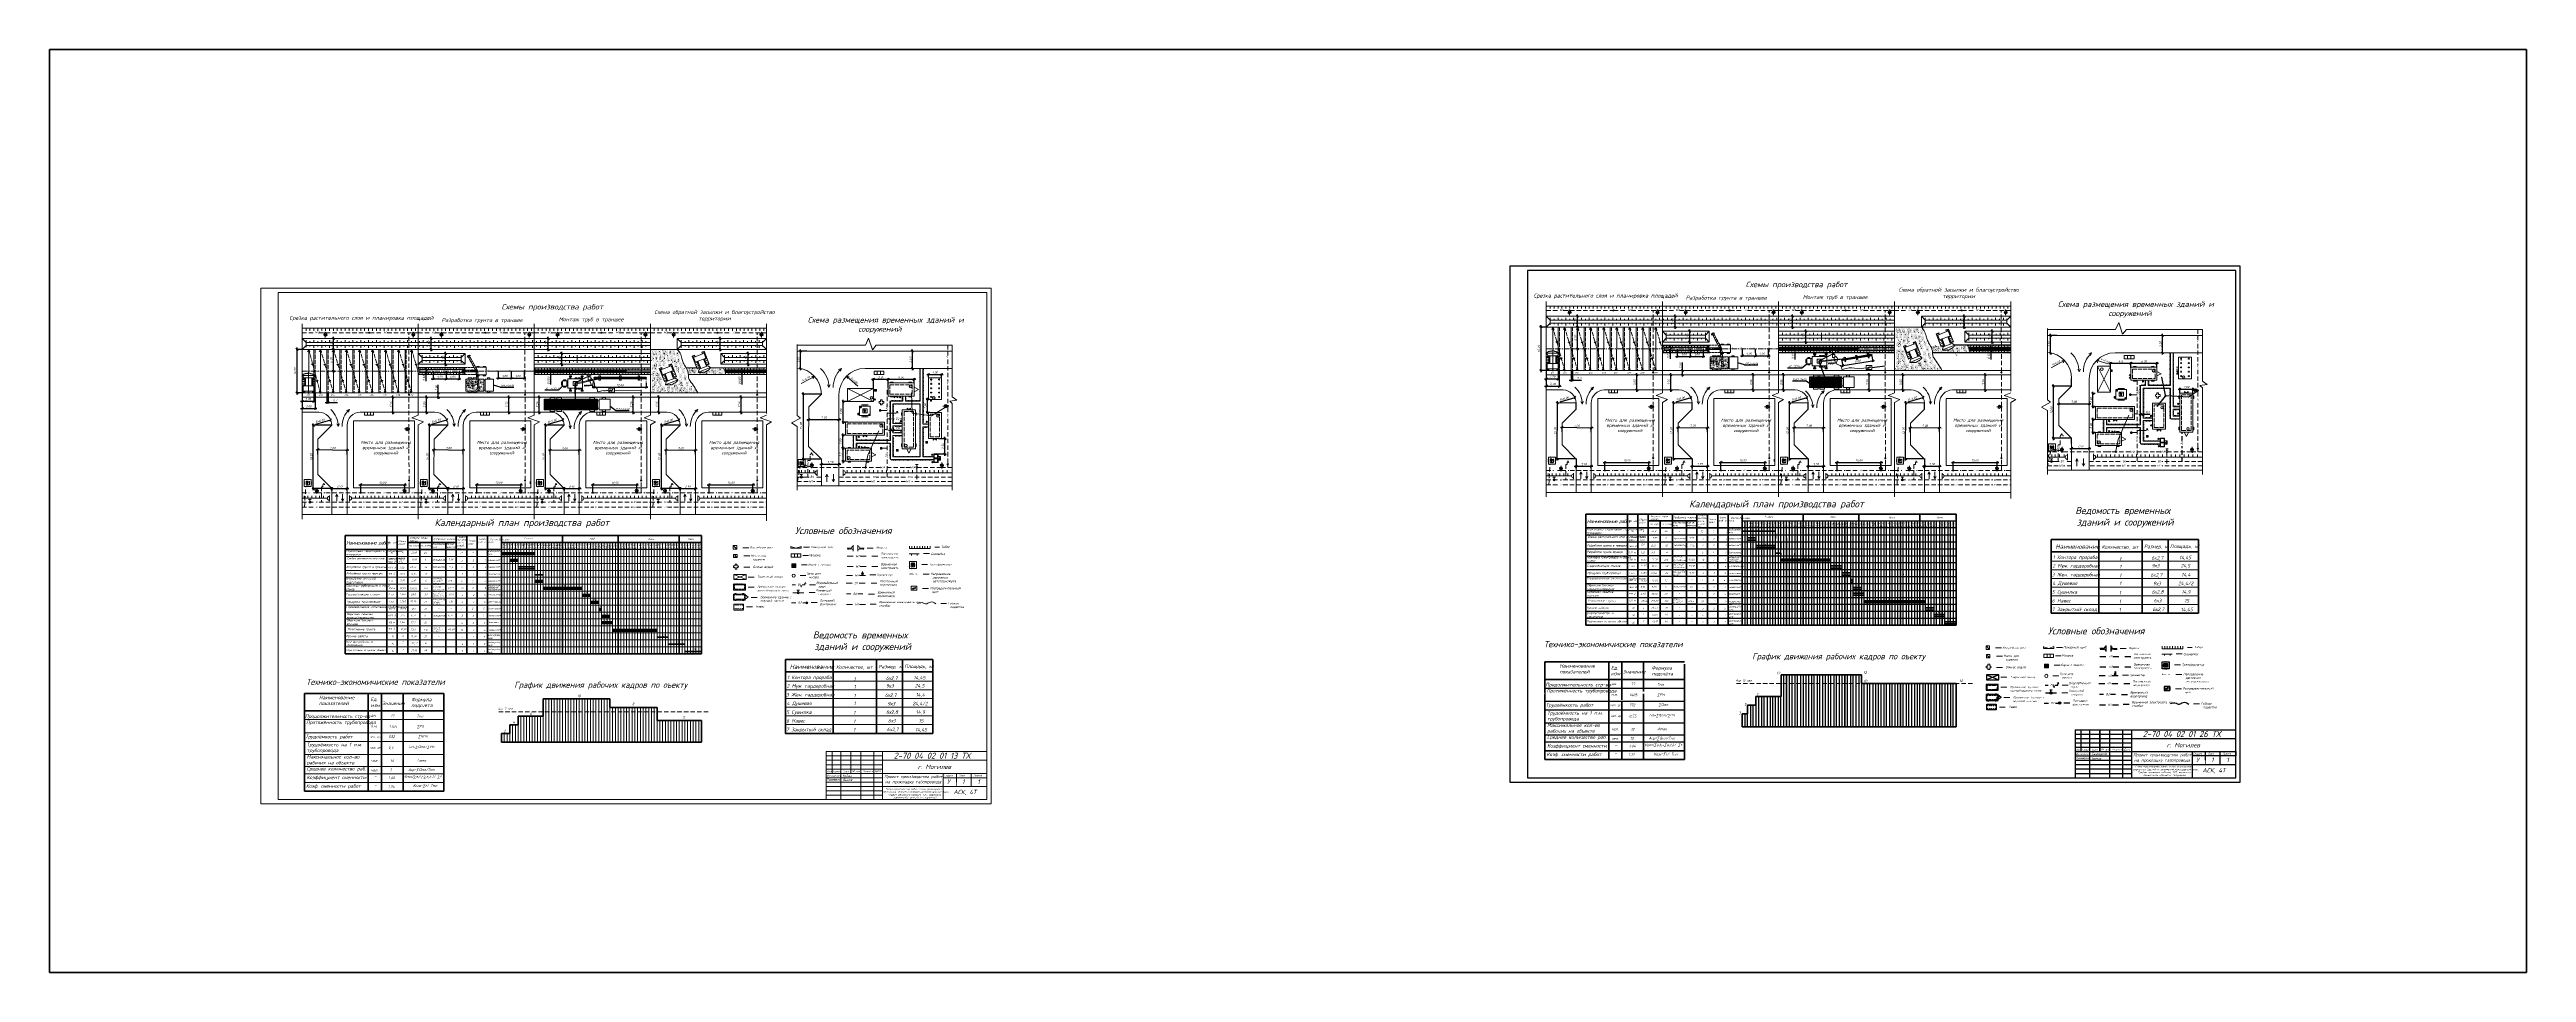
# Model space of a CAD drawing. Header units: millimetres. Extents: x 27137 to 30937, y -4667 to -569.
# Drawn here: x 28084 to 30937, y -4667 to -3604 of the extents above; entities that cross this region are included whole.
import ezdxf

# ---------------------------------------------------------------- set-up
doc = ezdxf.new("R2010")
doc.units = ezdxf.units.MM
doc.header["$LTSCALE"] = 0.4
for name, pattern in [('ACAD_ISO02W100', [15, 12, -3]), ('осевая', [50.8, 31.75, -6.35, 6.35, -6.35]), ('штриховаяX2', [38.1, 25.4, -12.7])]:
    doc.linetypes.add(name, pattern=pattern)
doc.layers.add('Слой1', color=3, linetype='Continuous')
doc.styles.add('is', font='isocpeui.ttf', dxfattribs={"height": 3.5})
doc.styles.add('Isocpeur', font='isocpeui.ttf', dxfattribs={"height": 2.5})
doc.styles.get("Standard").update_dxf_attribs({"font": 'isocpeui.ttf', "height": 2.5})
doc.styles.add('группа', font='isocpeui.ttf')
doc.dimstyles.new('06', dxfattribs={"dimtxt": 2.5, "dimasz": 2.5, "dimexe": 1.25, "dimexo": 0.625, "dimtad": 1, "dimdec": 0, "dimlfac": 200, "dimtxsty": 'Standard', "dimblk": 'OBLIQUE', "dimcen": 2.5, "dimdle": 2, "dimadec": 0, "dimazin": 0, "dimtfac": 1, "dimtdec": 0, "dimtmove": 0, "dimatfit": 3, "dimldrblk": 'OBLIQUE', "dimfxl": 1, "dimarcsym": 0})

# ---------------------------------------------------------------- blocks, each defined once
blk = doc.blocks.new('_Oblique')
at = {"color": 0, "linetype": 'ByBlock', "lineweight": -2}
blk.add_line((-0.5, -0.5), (0.5, 0.5), dxfattribs=at)
blk = doc.blocks.new('*D214')
at = {"color": 0, "lineweight": -2, "transparency": 16777216}
for p, q in [((28478.6, -4004.4), (28478, -4004.4)), ((28478.6, -4021.9), (28478, -4021.9)), ((28479.3, -4023.9), (28479.3, -4002.4))]:
    blk.add_line(p, q, dxfattribs=at)
at = {"layer": 'Defpoints', "color": 0, "transparency": 16777216}
for p in [(28479.3, -4004.4), (28479.3, -4004.4), (28479.3, -4021.9)]:
    blk.add_point(p, dxfattribs=at)
at = {"color": 0, "lineweight": -2, "transparency": 16777216, "xscale": 2.5, "yscale": 2.5, "zscale": 2.5}
for p, rotation in [((28479.3, -4004.4), 90), ((28479.3, -4021.9), 270)]:
    blk.add_blockref('_Oblique', p, dxfattribs=dict(at, rotation=rotation))
at = {"color": 0, "lineweight": 15, "transparency": 16777216, "insert": (28477.1, -4013.1), "char_height": 2.5, "attachment_point": 5, "rotation": 90, "style": 'Isocpeur'}
blk.add_mtext('3,50', dxfattribs=at)
blk = doc.blocks.new('*D215')
at = {"color": 0, "lineweight": -2, "transparency": 16777216}
for p, q in [((28401.4, -4010.5), (28404.9, -4010.5)), ((28403.4, -4000), (28403.4, -4011.8)), ((28404.9, -4000), (28404.9, -4011.8)), ((28404.9, -4010.5), (28415.5, -4010.5))]:
    blk.add_line(p, q, dxfattribs=at)
at = {"layer": 'Defpoints', "color": 0, "transparency": 16777216}
for p in [(28403.4, -3999.4), (28404.9, -3999.4), (28404.9, -4010.5)]:
    blk.add_point(p, dxfattribs=at)
at = {"color": 0, "lineweight": -2, "transparency": 16777216, "xscale": 2.5, "yscale": 2.5, "zscale": 2.5, "rotation": 180}
blk.add_blockref('_Oblique', (28403.4, -4010.5), dxfattribs=at)
at = {"color": 0, "lineweight": -2, "transparency": 16777216, "xscale": 2.5, "yscale": 2.5, "zscale": 2.5}
blk.add_blockref('_Oblique', (28404.9, -4010.5), dxfattribs=at)
at = {"color": 0, "lineweight": 15, "transparency": 16777216, "insert": (28412.8, -4008.4), "char_height": 2.5, "attachment_point": 5, "style": 'Isocpeur'}
blk.add_mtext('0,3', dxfattribs=at)
blk = doc.blocks.new('*D216')
at = {"color": 0, "lineweight": -2, "transparency": 16777216}
for p, q in [((28372.9, -4017.4), (28391.9, -4017.4)), ((28374.9, -4000), (28374.9, -4018.6)), ((28389.9, -4000), (28389.9, -4018.6))]:
    blk.add_line(p, q, dxfattribs=at)
at = {"layer": 'Defpoints', "color": 0, "transparency": 16777216}
for p in [(28374.9, -3999.4), (28389.9, -3999.4), (28389.9, -4017.4)]:
    blk.add_point(p, dxfattribs=at)
at = {"color": 0, "lineweight": -2, "transparency": 16777216, "xscale": 2.5, "yscale": 2.5, "zscale": 2.5, "rotation": 180}
blk.add_blockref('_Oblique', (28374.9, -4017.4), dxfattribs=at)
at = {"color": 0, "lineweight": -2, "transparency": 16777216, "xscale": 2.5, "yscale": 2.5, "zscale": 2.5}
blk.add_blockref('_Oblique', (28389.9, -4017.4), dxfattribs=at)
at = {"color": 0, "lineweight": 15, "transparency": 16777216, "insert": (28382.4, -4015.2), "char_height": 2.5, "attachment_point": 5, "style": 'Isocpeur'}
blk.add_mtext('3,00', dxfattribs=at)
blk = doc.blocks.new('*D217')
at = {"color": 0, "lineweight": -2, "transparency": 16777216}
for p, q in [((28372.9, -4009.2), (28390.4, -4009.2)), ((28374.9, -4000), (28374.9, -4010.4)), ((28388.4, -4000), (28388.4, -4010.4))]:
    blk.add_line(p, q, dxfattribs=at)
at = {"layer": 'Defpoints', "color": 0, "transparency": 16777216}
for p in [(28374.9, -3999.4), (28388.4, -3999.4), (28388.4, -4009.2)]:
    blk.add_point(p, dxfattribs=at)
at = {"color": 0, "lineweight": -2, "transparency": 16777216, "xscale": 2.5, "yscale": 2.5, "zscale": 2.5, "rotation": 180}
blk.add_blockref('_Oblique', (28374.9, -4009.2), dxfattribs=at)
at = {"color": 0, "lineweight": -2, "transparency": 16777216, "xscale": 2.5, "yscale": 2.5, "zscale": 2.5}
blk.add_blockref('_Oblique', (28388.4, -4009.2), dxfattribs=at)
at = {"color": 0, "lineweight": 15, "transparency": 16777216, "insert": (28381.6, -4007), "char_height": 2.5, "attachment_point": 5, "style": 'Isocpeur'}
blk.add_mtext('2,70', dxfattribs=at)
blk = doc.blocks.new('*D218')
at = {"color": 0, "lineweight": -2, "transparency": 16777216}
blk.add_line((28390.6, -4035.6), (28407.9, -4030.7), dxfattribs=at)
at = {"layer": 'Defpoints', "color": 0, "transparency": 16777216}
for p in [(28393.5, -4034.8), (28407.9, -4030.7)]:
    blk.add_point(p, dxfattribs=at)
at = {"color": 0, "lineweight": -2, "transparency": 16777216, "xscale": 2.5, "yscale": 2.5, "zscale": 2.5, "rotation": 15.84478023573707}
blk.add_blockref('_Oblique', (28407.9, -4030.7), dxfattribs=at)
at = {"color": 0, "lineweight": 15, "transparency": 16777216, "insert": (28395.5, -4032.1), "char_height": 2.5, "attachment_point": 5, "rotation": 15.8448, "style": 'Isocpeur'}
blk.add_mtext('R=6,00', dxfattribs=at)
blk = doc.blocks.new('*D219')
at = {"color": 0, "lineweight": -2, "transparency": 16777216}
for p, q in [((28412.4, -3949.4), (28409.6, -3949.4)), ((28410.9, -3976.4), (28410.9, -3947.4)), ((28412.4, -3974.4), (28409.6, -3974.4))]:
    blk.add_line(p, q, dxfattribs=at)
at = {"layer": 'Defpoints', "color": 0, "transparency": 16777216}
for p in [(28410.9, -3949.4), (28413, -3949.4), (28413, -3974.4)]:
    blk.add_point(p, dxfattribs=at)
at = {"color": 0, "lineweight": -2, "transparency": 16777216, "xscale": 2.5, "yscale": 2.5, "zscale": 2.5}
for p, rotation in [((28410.9, -3949.4), 90), ((28410.9, -3974.4), 270)]:
    blk.add_blockref('_Oblique', p, dxfattribs=dict(at, rotation=rotation))
at = {"color": 0, "lineweight": 15, "transparency": 16777216, "insert": (28408.7, -3961.9), "char_height": 2.5, "attachment_point": 5, "rotation": 90, "style": 'Isocpeur'}
blk.add_mtext('5,00', dxfattribs=at)
blk = doc.blocks.new('*D220')
at = {"color": 0, "lineweight": -2, "transparency": 16777216}
for p, q in [((28410.2, -3936.9), (28409.6, -3936.9)), ((28410.9, -3951.4), (28410.9, -3934.9)), ((28410.2, -3949.4), (28409.6, -3949.4))]:
    blk.add_line(p, q, dxfattribs=at)
at = {"layer": 'Defpoints', "color": 0, "transparency": 16777216}
for p in [(28410.9, -3936.9), (28410.9, -3936.9), (28410.9, -3949.4)]:
    blk.add_point(p, dxfattribs=at)
at = {"color": 0, "lineweight": -2, "transparency": 16777216, "xscale": 2.5, "yscale": 2.5, "zscale": 2.5}
for p, rotation in [((28410.9, -3936.9), 90), ((28410.9, -3949.4), 270)]:
    blk.add_blockref('_Oblique', p, dxfattribs=dict(at, rotation=rotation))
at = {"color": 0, "lineweight": 15, "transparency": 16777216, "insert": (28408.7, -3943.1), "char_height": 2.5, "attachment_point": 5, "rotation": 90, "style": 'Isocpeur'}
blk.add_mtext('2,50', dxfattribs=at)
blk = doc.blocks.new('*D221')
at = {"color": 0, "lineweight": -2, "transparency": 16777216}
for p, q in [((28522.7, -3936.9), (28522.1, -3936.9)), ((28523.4, -3951.4), (28523.4, -3934.9)), ((28522.7, -3949.4), (28522.1, -3949.4))]:
    blk.add_line(p, q, dxfattribs=at)
at = {"layer": 'Defpoints', "color": 0, "transparency": 16777216}
for p in [(28523.4, -3936.9), (28523.4, -3936.9), (28523.4, -3949.4)]:
    blk.add_point(p, dxfattribs=at)
at = {"color": 0, "lineweight": -2, "transparency": 16777216, "xscale": 2.5, "yscale": 2.5, "zscale": 2.5}
for p, rotation in [((28523.4, -3936.9), 90), ((28523.4, -3949.4), 270)]:
    blk.add_blockref('_Oblique', p, dxfattribs=dict(at, rotation=rotation))
at = {"color": 0, "lineweight": 15, "transparency": 16777216, "insert": (28521.2, -3943.1), "char_height": 2.5, "attachment_point": 5, "rotation": 90, "style": 'Isocpeur'}
blk.add_mtext('2,50', dxfattribs=at)
blk = doc.blocks.new('*D222')
at = {"color": 0, "lineweight": -2, "transparency": 16777216}
for p, q in [((28523.6, -3983.3), (28542.6, -3983.3)), ((28525.6, -3975), (28525.6, -3984.5)), ((28540.6, -3975), (28540.6, -3984.5))]:
    blk.add_line(p, q, dxfattribs=at)
at = {"layer": 'Defpoints', "color": 0, "transparency": 16777216}
for p in [(28525.6, -3974.4), (28540.6, -3974.4), (28540.6, -3983.3)]:
    blk.add_point(p, dxfattribs=at)
at = {"color": 0, "lineweight": -2, "transparency": 16777216, "xscale": 2.5, "yscale": 2.5, "zscale": 2.5}
for p, rotation in [((28525.6, -3983.3), 180.0424897581809), ((28540.6, -3983.3), 0.04248975818089688)]:
    blk.add_blockref('_Oblique', p, dxfattribs=dict(at, rotation=rotation))
at = {"color": 0, "lineweight": 15, "transparency": 16777216, "insert": (28533.1, -3979.1), "char_height": 2.5, "attachment_point": 5, "rotation": 0.0425, "style": 'Isocpeur'}
blk.add_mtext('\\P3,00', dxfattribs=at)
blk = doc.blocks.new('*D223')
at = {"color": 0, "lineweight": -2, "transparency": 16777216}
for p, q in [((28538.6, -3983.3), (28557.6, -3983.3)), ((28540.6, -3975), (28540.6, -3984.5)), ((28555.6, -3975), (28555.6, -3984.5))]:
    blk.add_line(p, q, dxfattribs=at)
at = {"layer": 'Defpoints', "color": 0, "transparency": 16777216}
for p in [(28540.6, -3974.4), (28555.6, -3974.4), (28555.6, -3983.3)]:
    blk.add_point(p, dxfattribs=at)
at = {"color": 0, "lineweight": -2, "transparency": 16777216, "xscale": 2.5, "yscale": 2.5, "zscale": 2.5}
for p, rotation in [((28540.6, -3983.3), 180.0424897581809), ((28555.6, -3983.3), 0.04248975818089688)]:
    blk.add_blockref('_Oblique', p, dxfattribs=dict(at, rotation=rotation))
at = {"color": 0, "lineweight": 15, "transparency": 16777216, "insert": (28548.1, -3979), "char_height": 2.5, "attachment_point": 5, "rotation": 0.0425, "style": 'Isocpeur'}
blk.add_mtext('\\P3,00', dxfattribs=at)
blk = doc.blocks.new('*D224')
at = {"color": 0, "lineweight": -2, "transparency": 16777216}
for p, q in [((28664, -3973.9), (28659.8, -3973.9)), ((28664, -3974.9), (28659.8, -3974.9)), ((28661, -3973.9), (28661, -3971.4)), ((28661, -3973.9), (28661, -3974.9)), ((28661, -3974.9), (28661, -3990))]:
    blk.add_line(p, q, dxfattribs=at)
at = {"layer": 'Defpoints', "color": 0, "transparency": 16777216}
for p in [(28661, -3974.9), (28664.6, -3973.9), (28664.6, -3974.9)]:
    blk.add_point(p, dxfattribs=at)
at = {"color": 0, "lineweight": -2, "transparency": 16777216, "xscale": 2.5, "yscale": 2.5, "zscale": 2.5}
for p, rotation in [((28661, -3973.9), 270), ((28661, -3974.9), 90)]:
    blk.add_blockref('_Oblique', p, dxfattribs=dict(at, rotation=rotation))
at = {"color": 0, "lineweight": 15, "transparency": 16777216, "insert": (28658.9, -3985.5), "char_height": 2.5, "attachment_point": 5, "rotation": 90, "style": 'Isocpeur'}
blk.add_mtext('0,080', dxfattribs=at)
blk = doc.blocks.new('*D225')
at = {"color": 0, "lineweight": -2, "transparency": 16777216}
for p, q in [((28709.1, -3993), (28773.1, -3993)), ((28711.1, -3987.9), (28711.1, -3994.2)), ((28771.1, -3987.9), (28771.1, -3994.2))]:
    blk.add_line(p, q, dxfattribs=at)
at = {"layer": 'Defpoints', "color": 0, "transparency": 16777216}
for p in [(28711.1, -3987.3), (28771.1, -3987.3), (28771.1, -3993)]:
    blk.add_point(p, dxfattribs=at)
at = {"color": 0, "lineweight": -2, "transparency": 16777216, "xscale": 2.5, "yscale": 2.5, "zscale": 2.5, "rotation": 180}
blk.add_blockref('_Oblique', (28711.1, -3993), dxfattribs=at)
at = {"color": 0, "lineweight": -2, "transparency": 16777216, "xscale": 2.5, "yscale": 2.5, "zscale": 2.5}
blk.add_blockref('_Oblique', (28771.1, -3993), dxfattribs=at)
at = {"color": 0, "lineweight": 15, "transparency": 16777216, "insert": (28741.1, -3990.9), "char_height": 2.5, "attachment_point": 5, "style": 'Isocpeur'}
blk.add_mtext('12,00', dxfattribs=at)
blk = doc.blocks.new('*D226')
at = {"color": 0, "lineweight": -2, "transparency": 16777216}
for p, q in [((28657.7, -3936.9), (28657.1, -3936.9)), ((28658.4, -3951.4), (28658.4, -3934.9)), ((28657.7, -3949.4), (28657.1, -3949.4))]:
    blk.add_line(p, q, dxfattribs=at)
at = {"layer": 'Defpoints', "color": 0, "transparency": 16777216}
for p in [(28658.4, -3936.9), (28658.4, -3936.9), (28658.4, -3949.4)]:
    blk.add_point(p, dxfattribs=at)
at = {"color": 0, "lineweight": -2, "transparency": 16777216, "xscale": 2.5, "yscale": 2.5, "zscale": 2.5}
for p, rotation in [((28658.4, -3936.9), 90), ((28658.4, -3949.4), 270)]:
    blk.add_blockref('_Oblique', p, dxfattribs=dict(at, rotation=rotation))
at = {"color": 0, "lineweight": 15, "transparency": 16777216, "insert": (28656.2, -3943.1), "char_height": 2.5, "attachment_point": 5, "rotation": 90, "style": 'Isocpeur'}
blk.add_mtext('2,50', dxfattribs=at)
blk = doc.blocks.new('*D227')
at = {"color": 0, "lineweight": -2, "transparency": 16777216}
for p, q in [((28855.7, -3936.9), (28855.1, -3936.9)), ((28856.4, -3951.4), (28856.4, -3934.9)), ((28855.7, -3949.4), (28855.1, -3949.4))]:
    blk.add_line(p, q, dxfattribs=at)
at = {"layer": 'Defpoints', "color": 0, "transparency": 16777216}
for p in [(28856.4, -3936.9), (28856.4, -3936.9), (28856.4, -3949.4)]:
    blk.add_point(p, dxfattribs=at)
at = {"color": 0, "lineweight": -2, "transparency": 16777216, "xscale": 2.5, "yscale": 2.5, "zscale": 2.5}
for p, rotation in [((28856.4, -3936.9), 90), ((28856.4, -3949.4), 270)]:
    blk.add_blockref('_Oblique', p, dxfattribs=dict(at, rotation=rotation))
at = {"color": 0, "lineweight": 15, "transparency": 16777216, "insert": (28854.2, -3943.1), "char_height": 2.5, "attachment_point": 5, "rotation": 90, "style": 'Isocpeur'}
blk.add_mtext('2,50', dxfattribs=at)
blk = doc.blocks.new('*D228')
at = {"color": 0, "lineweight": -2, "transparency": 16777216}
for p, q in [((28440.3, -4105.3), (28495, -4105.3)), ((28442.3, -4113.9), (28442.3, -4104.1)), ((28493, -4113.9), (28493, -4104.1))]:
    blk.add_line(p, q, dxfattribs=at)
at = {"layer": 'Defpoints', "color": 0, "transparency": 16777216}
for p in [(28493, -4105.3), (28442.3, -4114.5), (28493, -4114.5)]:
    blk.add_point(p, dxfattribs=at)
at = {"color": 0, "lineweight": -2, "transparency": 16777216, "xscale": 2.5, "yscale": 2.5, "zscale": 2.5, "rotation": 180}
blk.add_blockref('_Oblique', (28442.3, -4105.3), dxfattribs=at)
at = {"color": 0, "lineweight": -2, "transparency": 16777216, "xscale": 2.5, "yscale": 2.5, "zscale": 2.5}
blk.add_blockref('_Oblique', (28493, -4105.3), dxfattribs=at)
at = {"color": 0, "lineweight": 15, "transparency": 16777216, "insert": (28467.6, -4103.2), "char_height": 2.5, "attachment_point": 5, "style": 'Isocpeur'}
blk.add_mtext('10,00', dxfattribs=at)
blk = doc.blocks.new('*D229')
at = {"color": 0, "lineweight": -2, "transparency": 16777216}
for p, q in [((28407.1, -4109.6), (28428.6, -4109.6)), ((28409.1, -4112), (28409.1, -4108.3)), ((28426.6, -4112), (28426.6, -4108.3))]:
    blk.add_line(p, q, dxfattribs=at)
at = {"layer": 'Defpoints', "color": 0, "transparency": 16777216}
for p in [(28409.1, -4112.6), (28426.6, -4109.6), (28426.6, -4112.6)]:
    blk.add_point(p, dxfattribs=at)
at = {"color": 0, "lineweight": -2, "transparency": 16777216, "xscale": 2.5, "yscale": 2.5, "zscale": 2.5, "rotation": 180}
blk.add_blockref('_Oblique', (28409.1, -4109.6), dxfattribs=at)
at = {"color": 0, "lineweight": -2, "transparency": 16777216, "xscale": 2.5, "yscale": 2.5, "zscale": 2.5}
blk.add_blockref('_Oblique', (28426.6, -4109.6), dxfattribs=at)
at = {"color": 0, "lineweight": 15, "transparency": 16777216, "insert": (28417.9, -4107.4), "char_height": 2.5, "attachment_point": 5, "style": 'Isocpeur'}
blk.add_mtext('3,50', dxfattribs=at)
blk = doc.blocks.new('*D230')
at = {"color": 0, "lineweight": -2, "transparency": 16777216}
for p, q in [((29077.1, -3951.5), (29076.5, -3951.5)), ((29077.7, -3973.5), (29077.7, -3949.5)), ((29077.1, -3971.5), (29076.5, -3971.5))]:
    blk.add_line(p, q, dxfattribs=at)
at = {"layer": 'Defpoints', "color": 0, "transparency": 16777216}
for p in [(29077.7, -3951.5), (29077.7, -3951.5), (29077.7, -3971.5)]:
    blk.add_point(p, dxfattribs=at)
at = {"color": 0, "lineweight": -2, "transparency": 16777216, "xscale": 2.5, "yscale": 2.5, "zscale": 2.5}
for p, rotation in [((29077.7, -3951.5), 90), ((29077.7, -3971.5), 270)]:
    blk.add_blockref('_Oblique', p, dxfattribs=dict(at, rotation=rotation))
at = {"color": 0, "lineweight": 15, "transparency": 16777216, "insert": (29075.6, -3961.5), "char_height": 2.5, "attachment_point": 5, "rotation": 90, "style": 'Isocpeur'}
blk.add_mtext('3,50', dxfattribs=at)
blk = doc.blocks.new('*D231')
at = {"color": 0, "lineweight": -2, "transparency": 16777216}
for p, q in [((28956, -3951.5), (28947.6, -3951.5)), ((28948.9, -3973.5), (28948.9, -3949.5)), ((28948.2, -3971.5), (28947.6, -3971.5))]:
    blk.add_line(p, q, dxfattribs=at)
at = {"layer": 'Defpoints', "color": 0, "transparency": 16777216}
for p in [(28948.9, -3951.5), (28956.6, -3951.5), (28948.9, -3971.5)]:
    blk.add_point(p, dxfattribs=at)
at = {"color": 0, "lineweight": -2, "transparency": 16777216, "xscale": 2.5, "yscale": 2.5, "zscale": 2.5}
for p, rotation in [((28948.9, -3951.5), 90), ((28948.9, -3971.5), 270)]:
    blk.add_blockref('_Oblique', p, dxfattribs=dict(at, rotation=rotation))
at = {"color": 0, "lineweight": 15, "transparency": 16777216, "insert": (28947, -3961.5), "char_height": 2.5, "attachment_point": 5, "rotation": 90, "style": 'Isocpeur'}
blk.add_mtext('{\\H0.8x;3,50}', dxfattribs=at)
blk = doc.blocks.new('*D232')
at = {"color": 0, "lineweight": -2, "transparency": 16777216}
for p, q in [((28972.4, -4000.9), (28950.7, -4000.9)), ((28952, -3998.9), (28952, -4077.9)), ((28972.4, -4075.9), (28950.7, -4075.9))]:
    blk.add_line(p, q, dxfattribs=at)
at = {"layer": 'Defpoints', "color": 0, "transparency": 16777216}
for p in [(28973, -4000.9), (28952, -4075.9), (28973, -4075.9)]:
    blk.add_point(p, dxfattribs=at)
at = {"color": 0, "lineweight": -2, "transparency": 16777216, "xscale": 2.5, "yscale": 2.5, "zscale": 2.5}
for p, rotation in [((28952, -4000.9), 90), ((28952, -4075.9), 270)]:
    blk.add_blockref('_Oblique', p, dxfattribs=dict(at, rotation=rotation))
at = {"color": 0, "lineweight": 15, "transparency": 16777216, "insert": (28949.8, -4037.3), "char_height": 2.5, "attachment_point": 5, "rotation": 90, "style": 'Isocpeur'}
blk.add_mtext('15,00', dxfattribs=at)
blk = doc.blocks.new('*D233')
at = {"color": 0, "lineweight": -2, "transparency": 16777216}
for p, q in [((28673.2, -3954.1), (28672.5, -3954.1)), ((28673.8, -3968.6), (28673.8, -3952.1)), ((28673.2, -3966.6), (28672.5, -3966.6))]:
    blk.add_line(p, q, dxfattribs=at)
at = {"layer": 'Defpoints', "color": 0, "transparency": 16777216}
for p in [(28673.8, -3954.1), (28673.8, -3954.1), (28673.8, -3966.6)]:
    blk.add_point(p, dxfattribs=at)
at = {"color": 0, "lineweight": -2, "transparency": 16777216, "xscale": 2.5, "yscale": 2.5, "zscale": 2.5}
for p, rotation in [((28673.8, -3954.1), 90), ((28673.8, -3966.6), 270)]:
    blk.add_blockref('_Oblique', p, dxfattribs=dict(at, rotation=rotation))
at = {"color": 0, "lineweight": 15, "transparency": 16777216, "insert": (28671.7, -3960.4), "char_height": 2.5, "attachment_point": 5, "rotation": 90, "style": 'Isocpeur'}
blk.add_mtext('2,50', dxfattribs=at)
blk = doc.blocks.new('*D234')
at = {"color": 0, "lineweight": -2, "transparency": 16777216}
for p, q in [((28539.5, -3954.1), (28538.8, -3954.1)), ((28540.1, -3968.6), (28540.1, -3952.1)), ((28539.5, -3966.6), (28538.8, -3966.6))]:
    blk.add_line(p, q, dxfattribs=at)
at = {"layer": 'Defpoints', "color": 0, "transparency": 16777216}
for p in [(28540.1, -3954.1), (28540.1, -3954.1), (28540.1, -3966.6)]:
    blk.add_point(p, dxfattribs=at)
at = {"color": 0, "lineweight": -2, "transparency": 16777216, "xscale": 2.5, "yscale": 2.5, "zscale": 2.5}
for p, rotation in [((28540.1, -3954.1), 90), ((28540.1, -3966.6), 270)]:
    blk.add_blockref('_Oblique', p, dxfattribs=dict(at, rotation=rotation))
at = {"color": 0, "lineweight": 15, "transparency": 16777216, "insert": (28538, -3960.4), "char_height": 2.5, "attachment_point": 5, "rotation": 90, "style": 'Isocpeur'}
blk.add_mtext('2,50', dxfattribs=at)
blk = doc.blocks.new('*D235')
at = {"color": 0, "lineweight": -2, "transparency": 16777216}
for p, q in [((28887.9, -3954.1), (28887.3, -3954.1)), ((28888.5, -3968.6), (28888.5, -3952.1)), ((28887.9, -3966.6), (28887.3, -3966.6))]:
    blk.add_line(p, q, dxfattribs=at)
at = {"layer": 'Defpoints', "color": 0, "transparency": 16777216}
for p in [(28888.5, -3954.1), (28888.5, -3954.1), (28888.5, -3966.6)]:
    blk.add_point(p, dxfattribs=at)
at = {"color": 0, "lineweight": -2, "transparency": 16777216, "xscale": 2.5, "yscale": 2.5, "zscale": 2.5}
for p, rotation in [((28888.5, -3954.1), 90), ((28888.5, -3966.6), 270)]:
    blk.add_blockref('_Oblique', p, dxfattribs=dict(at, rotation=rotation))
at = {"color": 0, "lineweight": 15, "transparency": 16777216, "insert": (28886.4, -3960.4), "char_height": 2.5, "attachment_point": 5, "rotation": 90, "style": 'Isocpeur'}
blk.add_mtext('2,50', dxfattribs=at)
blk = doc.blocks.new('*D236')
at = {"color": 0, "lineweight": -2, "transparency": 16777216}
for p, q in [((28956.3, -4030.3), (28995.2, -4030.3)), ((28958.3, -4030.5), (28958.3, -4031.5)), ((28993.2, -4030.5), (28993.2, -4031.5))]:
    blk.add_line(p, q, dxfattribs=at)
at = {"layer": 'Defpoints', "color": 0, "transparency": 16777216}
for p in [(28958.3, -4029.9), (28993.2, -4029.9), (28993.2, -4030.3)]:
    blk.add_point(p, dxfattribs=at)
at = {"color": 0, "lineweight": -2, "transparency": 16777216, "xscale": 2.5, "yscale": 2.5, "zscale": 2.5, "rotation": 180}
blk.add_blockref('_Oblique', (28958.3, -4030.3), dxfattribs=at)
at = {"color": 0, "lineweight": -2, "transparency": 16777216, "xscale": 2.5, "yscale": 2.5, "zscale": 2.5}
blk.add_blockref('_Oblique', (28993.2, -4030.3), dxfattribs=at)
at = {"color": 0, "lineweight": 15, "transparency": 16777216, "insert": (28975.8, -4028.2), "char_height": 2.5, "attachment_point": 5, "style": 'Isocpeur'}
blk.add_mtext('7,00', dxfattribs=at)
blk = doc.blocks.new('*D240')
at = {"color": 0, "lineweight": -2, "transparency": 16777216}
for p, q in [((28612.3, -4004.4), (28611.7, -4004.4)), ((28612.3, -4021.9), (28611.7, -4021.9)), ((28613, -4023.9), (28613, -4002.4))]:
    blk.add_line(p, q, dxfattribs=at)
at = {"layer": 'Defpoints', "color": 0, "transparency": 16777216}
for p in [(28613, -4004.4), (28613, -4004.4), (28613, -4021.9)]:
    blk.add_point(p, dxfattribs=at)
at = {"color": 0, "lineweight": -2, "transparency": 16777216, "xscale": 2.5, "yscale": 2.5, "zscale": 2.5}
for p, rotation in [((28613, -4004.4), 90), ((28613, -4021.9), 270)]:
    blk.add_blockref('_Oblique', p, dxfattribs=dict(at, rotation=rotation))
at = {"color": 0, "lineweight": 15, "transparency": 16777216, "insert": (28610.8, -4013.1), "char_height": 2.5, "attachment_point": 5, "rotation": 90, "style": 'Isocpeur'}
blk.add_mtext('3,50', dxfattribs=at)
blk = doc.blocks.new('*D237')
at = {"color": 0, "lineweight": -2, "transparency": 16777216}
blk.add_line((28524.3, -4035.6), (28541.7, -4030.7), dxfattribs=at)
at = {"layer": 'Defpoints', "color": 0, "transparency": 16777216}
for p in [(28527.2, -4034.8), (28541.7, -4030.7)]:
    blk.add_point(p, dxfattribs=at)
at = {"color": 0, "lineweight": -2, "transparency": 16777216, "xscale": 2.5, "yscale": 2.5, "zscale": 2.5, "rotation": 15.84478023572368}
blk.add_blockref('_Oblique', (28541.7, -4030.7), dxfattribs=at)
at = {"color": 0, "lineweight": 15, "transparency": 16777216, "insert": (28529.2, -4032.1), "char_height": 2.5, "attachment_point": 5, "rotation": 15.8448, "style": 'Isocpeur'}
blk.add_mtext('R=6,00', dxfattribs=at)
blk = doc.blocks.new('*D238')
at = {"color": 0, "lineweight": -2, "transparency": 16777216}
for p, q in [((28574, -4105.3), (28628.7, -4105.3)), ((28576, -4113.9), (28576, -4104.1)), ((28626.7, -4113.9), (28626.7, -4104.1))]:
    blk.add_line(p, q, dxfattribs=at)
at = {"layer": 'Defpoints', "color": 0, "transparency": 16777216}
for p in [(28626.7, -4105.3), (28576, -4114.5), (28626.7, -4114.5)]:
    blk.add_point(p, dxfattribs=at)
at = {"color": 0, "lineweight": -2, "transparency": 16777216, "xscale": 2.5, "yscale": 2.5, "zscale": 2.5, "rotation": 180}
blk.add_blockref('_Oblique', (28576, -4105.3), dxfattribs=at)
at = {"color": 0, "lineweight": -2, "transparency": 16777216, "xscale": 2.5, "yscale": 2.5, "zscale": 2.5}
blk.add_blockref('_Oblique', (28626.7, -4105.3), dxfattribs=at)
at = {"color": 0, "lineweight": 15, "transparency": 16777216, "insert": (28601.3, -4103.2), "char_height": 2.5, "attachment_point": 5, "style": 'Isocpeur'}
blk.add_mtext('10,00', dxfattribs=at)
blk = doc.blocks.new('*D239')
at = {"color": 0, "lineweight": -2, "transparency": 16777216}
for p, q in [((28540.8, -4109.6), (28562.3, -4109.6)), ((28542.8, -4112), (28542.8, -4108.3)), ((28560.3, -4112), (28560.3, -4108.3))]:
    blk.add_line(p, q, dxfattribs=at)
at = {"layer": 'Defpoints', "color": 0, "transparency": 16777216}
for p in [(28542.8, -4112.6), (28560.3, -4109.6), (28560.3, -4112.6)]:
    blk.add_point(p, dxfattribs=at)
at = {"color": 0, "lineweight": -2, "transparency": 16777216, "xscale": 2.5, "yscale": 2.5, "zscale": 2.5, "rotation": 180}
blk.add_blockref('_Oblique', (28542.8, -4109.6), dxfattribs=at)
at = {"color": 0, "lineweight": -2, "transparency": 16777216, "xscale": 2.5, "yscale": 2.5, "zscale": 2.5}
blk.add_blockref('_Oblique', (28560.3, -4109.6), dxfattribs=at)
at = {"color": 0, "lineweight": 15, "transparency": 16777216, "insert": (28551.6, -4107.4), "char_height": 2.5, "attachment_point": 5, "style": 'Isocpeur'}
blk.add_mtext('3,50', dxfattribs=at)
blk = doc.blocks.new('*D248')
at = {"color": 0, "lineweight": -2, "transparency": 16777216}
for p, q in [((28612.3, -4004.4), (28611.7, -4004.4)), ((28612.3, -4021.9), (28611.7, -4021.9)), ((28613, -4023.9), (28613, -4002.4))]:
    blk.add_line(p, q, dxfattribs=at)
at = {"layer": 'Defpoints', "color": 0, "transparency": 16777216}
for p in [(28613, -4004.4), (28613, -4004.4), (28613, -4021.9)]:
    blk.add_point(p, dxfattribs=at)
at = {"color": 0, "lineweight": -2, "transparency": 16777216, "xscale": 2.5, "yscale": 2.5, "zscale": 2.5}
for p, rotation in [((28613, -4004.4), 90), ((28613, -4021.9), 270)]:
    blk.add_blockref('_Oblique', p, dxfattribs=dict(at, rotation=rotation))
at = {"color": 0, "lineweight": 15, "transparency": 16777216, "insert": (28610.8, -4013.1), "char_height": 2.5, "attachment_point": 5, "rotation": 90, "style": 'Isocpeur'}
blk.add_mtext('3,50', dxfattribs=at)
blk = doc.blocks.new('*D244')
at = {"color": 0, "lineweight": -2, "transparency": 16777216}
blk.add_line((28524.3, -4035.6), (28541.7, -4030.7), dxfattribs=at)
at = {"layer": 'Defpoints', "color": 0, "transparency": 16777216}
for p in [(28527.2, -4034.8), (28541.7, -4030.7)]:
    blk.add_point(p, dxfattribs=at)
at = {"color": 0, "lineweight": -2, "transparency": 16777216, "xscale": 2.5, "yscale": 2.5, "zscale": 2.5, "rotation": 15.84478023573707}
blk.add_blockref('_Oblique', (28541.7, -4030.7), dxfattribs=at)
at = {"color": 0, "lineweight": 15, "transparency": 16777216, "insert": (28529.2, -4032.1), "char_height": 2.5, "attachment_point": 5, "rotation": 15.8448, "style": 'Isocpeur'}
blk.add_mtext('R=6,00', dxfattribs=at)
blk = doc.blocks.new('*D245')
at = {"color": 0, "lineweight": -2, "transparency": 16777216}
for p, q in [((28574, -4105.3), (28628.7, -4105.3)), ((28576, -4113.9), (28576, -4104.1)), ((28626.7, -4113.9), (28626.7, -4104.1))]:
    blk.add_line(p, q, dxfattribs=at)
at = {"layer": 'Defpoints', "color": 0, "transparency": 16777216}
for p in [(28626.7, -4105.3), (28576, -4114.5), (28626.7, -4114.5)]:
    blk.add_point(p, dxfattribs=at)
at = {"color": 0, "lineweight": -2, "transparency": 16777216, "xscale": 2.5, "yscale": 2.5, "zscale": 2.5, "rotation": 180}
blk.add_blockref('_Oblique', (28576, -4105.3), dxfattribs=at)
at = {"color": 0, "lineweight": -2, "transparency": 16777216, "xscale": 2.5, "yscale": 2.5, "zscale": 2.5}
blk.add_blockref('_Oblique', (28626.7, -4105.3), dxfattribs=at)
at = {"color": 0, "lineweight": 15, "transparency": 16777216, "insert": (28601.3, -4103.2), "char_height": 2.5, "attachment_point": 5, "style": 'Isocpeur'}
blk.add_mtext('10,00', dxfattribs=at)
blk = doc.blocks.new('*D246')
at = {"color": 0, "lineweight": -2, "transparency": 16777216}
for p, q in [((28540.8, -4109.6), (28562.3, -4109.6)), ((28542.8, -4112), (28542.8, -4108.3)), ((28560.3, -4112), (28560.3, -4108.3))]:
    blk.add_line(p, q, dxfattribs=at)
at = {"layer": 'Defpoints', "color": 0, "transparency": 16777216}
for p in [(28542.8, -4112.6), (28560.3, -4109.6), (28560.3, -4112.6)]:
    blk.add_point(p, dxfattribs=at)
at = {"color": 0, "lineweight": -2, "transparency": 16777216, "xscale": 2.5, "yscale": 2.5, "zscale": 2.5, "rotation": 180}
blk.add_blockref('_Oblique', (28542.8, -4109.6), dxfattribs=at)
at = {"color": 0, "lineweight": -2, "transparency": 16777216, "xscale": 2.5, "yscale": 2.5, "zscale": 2.5}
blk.add_blockref('_Oblique', (28560.3, -4109.6), dxfattribs=at)
at = {"color": 0, "lineweight": 15, "transparency": 16777216, "insert": (28551.6, -4107.4), "char_height": 2.5, "attachment_point": 5, "style": 'Isocpeur'}
blk.add_mtext('3,50', dxfattribs=at)
blk = doc.blocks.new('*D247')
at = {"color": 0, "lineweight": -2, "transparency": 16777216}
for p, q in [((28755.6, -4004.4), (28755, -4004.4)), ((28755.6, -4021.9), (28755, -4021.9)), ((28756.3, -4023.9), (28756.3, -4002.4))]:
    blk.add_line(p, q, dxfattribs=at)
at = {"layer": 'Defpoints', "color": 0, "transparency": 16777216}
for p in [(28756.3, -4004.4), (28756.3, -4004.4), (28756.3, -4021.9)]:
    blk.add_point(p, dxfattribs=at)
at = {"color": 0, "lineweight": -2, "transparency": 16777216, "xscale": 2.5, "yscale": 2.5, "zscale": 2.5}
for p, rotation in [((28756.3, -4004.4), 90), ((28756.3, -4021.9), 270)]:
    blk.add_blockref('_Oblique', p, dxfattribs=dict(at, rotation=rotation))
at = {"color": 0, "lineweight": 15, "transparency": 16777216, "insert": (28754.1, -4013.1), "char_height": 2.5, "attachment_point": 5, "rotation": 90, "style": 'Isocpeur'}
blk.add_mtext('3,50', dxfattribs=at)
blk = doc.blocks.new('*D241')
at = {"color": 0, "lineweight": -2, "transparency": 16777216}
blk.add_line((28658.1, -4035.6), (28675.4, -4030.7), dxfattribs=at)
at = {"layer": 'Defpoints', "color": 0, "transparency": 16777216}
for p in [(28660.9, -4034.8), (28675.4, -4030.7)]:
    blk.add_point(p, dxfattribs=at)
at = {"color": 0, "lineweight": -2, "transparency": 16777216, "xscale": 2.5, "yscale": 2.5, "zscale": 2.5, "rotation": 15.84478023573661}
blk.add_blockref('_Oblique', (28675.4, -4030.7), dxfattribs=at)
at = {"color": 0, "lineweight": 15, "transparency": 16777216, "insert": (28662.9, -4032.1), "char_height": 2.5, "attachment_point": 5, "rotation": 15.8448, "style": 'Isocpeur'}
blk.add_mtext('R=6,00', dxfattribs=at)
blk = doc.blocks.new('*D242')
at = {"color": 0, "lineweight": -2, "transparency": 16777216}
for p, q in [((28707.7, -4105.3), (28762.4, -4105.3)), ((28709.7, -4113.9), (28709.7, -4104.1)), ((28760.4, -4113.9), (28760.4, -4104.1))]:
    blk.add_line(p, q, dxfattribs=at)
at = {"layer": 'Defpoints', "color": 0, "transparency": 16777216}
for p in [(28760.4, -4105.3), (28709.7, -4114.5), (28760.4, -4114.5)]:
    blk.add_point(p, dxfattribs=at)
at = {"color": 0, "lineweight": -2, "transparency": 16777216, "xscale": 2.5, "yscale": 2.5, "zscale": 2.5, "rotation": 180}
blk.add_blockref('_Oblique', (28709.7, -4105.3), dxfattribs=at)
at = {"color": 0, "lineweight": -2, "transparency": 16777216, "xscale": 2.5, "yscale": 2.5, "zscale": 2.5}
blk.add_blockref('_Oblique', (28760.4, -4105.3), dxfattribs=at)
at = {"color": 0, "lineweight": 15, "transparency": 16777216, "insert": (28735.1, -4103.2), "char_height": 2.5, "attachment_point": 5, "style": 'Isocpeur'}
blk.add_mtext('10,00', dxfattribs=at)
blk = doc.blocks.new('*D243')
at = {"color": 0, "lineweight": -2, "transparency": 16777216}
for p, q in [((28674.6, -4109.6), (28696.1, -4109.6)), ((28676.6, -4112), (28676.6, -4108.3)), ((28694.1, -4112), (28694.1, -4108.3))]:
    blk.add_line(p, q, dxfattribs=at)
at = {"layer": 'Defpoints', "color": 0, "transparency": 16777216}
for p in [(28676.6, -4112.6), (28694.1, -4109.6), (28694.1, -4112.6)]:
    blk.add_point(p, dxfattribs=at)
at = {"color": 0, "lineweight": -2, "transparency": 16777216, "xscale": 2.5, "yscale": 2.5, "zscale": 2.5, "rotation": 180}
blk.add_blockref('_Oblique', (28676.6, -4109.6), dxfattribs=at)
at = {"color": 0, "lineweight": -2, "transparency": 16777216, "xscale": 2.5, "yscale": 2.5, "zscale": 2.5}
blk.add_blockref('_Oblique', (28694.1, -4109.6), dxfattribs=at)
at = {"color": 0, "lineweight": 15, "transparency": 16777216, "insert": (28685.3, -4107.4), "char_height": 2.5, "attachment_point": 5, "style": 'Isocpeur'}
blk.add_mtext('3,50', dxfattribs=at)
blk = doc.blocks.new('*D258')
at = {"color": 0, "lineweight": -2, "transparency": 16777216}
for p, q in [((28755.6, -4004.4), (28755, -4004.4)), ((28755.6, -4021.9), (28755, -4021.9)), ((28756.3, -4023.9), (28756.3, -4002.4))]:
    blk.add_line(p, q, dxfattribs=at)
at = {"layer": 'Defpoints', "color": 0, "transparency": 16777216}
for p in [(28756.3, -4004.4), (28756.3, -4004.4), (28756.3, -4021.9)]:
    blk.add_point(p, dxfattribs=at)
at = {"color": 0, "lineweight": -2, "transparency": 16777216, "xscale": 2.5, "yscale": 2.5, "zscale": 2.5}
for p, rotation in [((28756.3, -4004.4), 90), ((28756.3, -4021.9), 270)]:
    blk.add_blockref('_Oblique', p, dxfattribs=dict(at, rotation=rotation))
at = {"color": 0, "lineweight": 15, "transparency": 16777216, "insert": (28754.1, -4013.1), "char_height": 2.5, "attachment_point": 5, "rotation": 90, "style": 'Isocpeur'}
blk.add_mtext('3,50', dxfattribs=at)
blk = doc.blocks.new('*D252')
at = {"color": 0, "lineweight": -2, "transparency": 16777216}
blk.add_line((28658.1, -4035.6), (28675.4, -4030.7), dxfattribs=at)
at = {"layer": 'Defpoints', "color": 0, "transparency": 16777216}
for p in [(28660.9, -4034.8), (28675.4, -4030.7)]:
    blk.add_point(p, dxfattribs=at)
at = {"color": 0, "lineweight": -2, "transparency": 16777216, "xscale": 2.5, "yscale": 2.5, "zscale": 2.5, "rotation": 15.84478023574088}
blk.add_blockref('_Oblique', (28675.4, -4030.7), dxfattribs=at)
at = {"color": 0, "lineweight": 15, "transparency": 16777216, "insert": (28662.9, -4032.1), "char_height": 2.5, "attachment_point": 5, "rotation": 15.8448, "style": 'Isocpeur'}
blk.add_mtext('R=6,00', dxfattribs=at)
blk = doc.blocks.new('*D253')
at = {"color": 0, "lineweight": -2, "transparency": 16777216}
for p, q in [((28707.7, -4105.3), (28762.4, -4105.3)), ((28709.7, -4113.9), (28709.7, -4104.1)), ((28760.4, -4113.9), (28760.4, -4104.1))]:
    blk.add_line(p, q, dxfattribs=at)
at = {"layer": 'Defpoints', "color": 0, "transparency": 16777216}
for p in [(28760.4, -4105.3), (28709.7, -4114.5), (28760.4, -4114.5)]:
    blk.add_point(p, dxfattribs=at)
at = {"color": 0, "lineweight": -2, "transparency": 16777216, "xscale": 2.5, "yscale": 2.5, "zscale": 2.5, "rotation": 180}
blk.add_blockref('_Oblique', (28709.7, -4105.3), dxfattribs=at)
at = {"color": 0, "lineweight": -2, "transparency": 16777216, "xscale": 2.5, "yscale": 2.5, "zscale": 2.5}
blk.add_blockref('_Oblique', (28760.4, -4105.3), dxfattribs=at)
at = {"color": 0, "lineweight": 15, "transparency": 16777216, "insert": (28735.1, -4103.2), "char_height": 2.5, "attachment_point": 5, "style": 'Isocpeur'}
blk.add_mtext('10,00', dxfattribs=at)
blk = doc.blocks.new('*D254')
at = {"color": 0, "lineweight": -2, "transparency": 16777216}
for p, q in [((28674.6, -4109.6), (28696.1, -4109.6)), ((28676.6, -4112), (28676.6, -4108.3)), ((28694.1, -4112), (28694.1, -4108.3))]:
    blk.add_line(p, q, dxfattribs=at)
at = {"layer": 'Defpoints', "color": 0, "transparency": 16777216}
for p in [(28676.6, -4112.6), (28694.1, -4109.6), (28694.1, -4112.6)]:
    blk.add_point(p, dxfattribs=at)
at = {"color": 0, "lineweight": -2, "transparency": 16777216, "xscale": 2.5, "yscale": 2.5, "zscale": 2.5, "rotation": 180}
blk.add_blockref('_Oblique', (28676.6, -4109.6), dxfattribs=at)
at = {"color": 0, "lineweight": -2, "transparency": 16777216, "xscale": 2.5, "yscale": 2.5, "zscale": 2.5}
blk.add_blockref('_Oblique', (28694.1, -4109.6), dxfattribs=at)
at = {"color": 0, "lineweight": 15, "transparency": 16777216, "insert": (28685.3, -4107.4), "char_height": 2.5, "attachment_point": 5, "style": 'Isocpeur'}
blk.add_mtext('3,50', dxfattribs=at)
blk = doc.blocks.new('*D255')
at = {"color": 0, "lineweight": -2, "transparency": 16777216}
for p, q in [((28879.8, -4004.4), (28879.1, -4004.4)), ((28879.8, -4021.9), (28879.1, -4021.9)), ((28880.4, -4023.9), (28880.4, -4002.4))]:
    blk.add_line(p, q, dxfattribs=at)
at = {"layer": 'Defpoints', "color": 0, "transparency": 16777216}
for p in [(28880.4, -4004.4), (28880.4, -4004.4), (28880.4, -4021.9)]:
    blk.add_point(p, dxfattribs=at)
at = {"color": 0, "lineweight": -2, "transparency": 16777216, "xscale": 2.5, "yscale": 2.5, "zscale": 2.5}
for p, rotation in [((28880.4, -4004.4), 90), ((28880.4, -4021.9), 270)]:
    blk.add_blockref('_Oblique', p, dxfattribs=dict(at, rotation=rotation))
at = {"color": 0, "lineweight": 15, "transparency": 16777216, "insert": (28878.3, -4013.1), "char_height": 2.5, "attachment_point": 5, "rotation": 90, "style": 'Isocpeur'}
blk.add_mtext('3,50', dxfattribs=at)
blk = doc.blocks.new('*D249')
at = {"color": 0, "lineweight": -2, "transparency": 16777216}
blk.add_line((28791.8, -4035.6), (28809.1, -4030.7), dxfattribs=at)
at = {"layer": 'Defpoints', "color": 0, "transparency": 16777216}
for p in [(28794.6, -4034.8), (28809.1, -4030.7)]:
    blk.add_point(p, dxfattribs=at)
at = {"color": 0, "lineweight": -2, "transparency": 16777216, "xscale": 2.5, "yscale": 2.5, "zscale": 2.5, "rotation": 15.84478023573752}
blk.add_blockref('_Oblique', (28809.1, -4030.7), dxfattribs=at)
at = {"color": 0, "lineweight": 15, "transparency": 16777216, "insert": (28796.6, -4032.1), "char_height": 2.5, "attachment_point": 5, "rotation": 15.8448, "style": 'Isocpeur'}
blk.add_mtext('R=6,00', dxfattribs=at)
blk = doc.blocks.new('*D250')
at = {"color": 0, "lineweight": -2, "transparency": 16777216}
for p, q in [((28841.5, -4105.3), (28896.1, -4105.3)), ((28843.5, -4113.9), (28843.5, -4104.1)), ((28894.1, -4113.9), (28894.1, -4104.1))]:
    blk.add_line(p, q, dxfattribs=at)
at = {"layer": 'Defpoints', "color": 0, "transparency": 16777216}
for p in [(28894.1, -4105.3), (28843.5, -4114.5), (28894.1, -4114.5)]:
    blk.add_point(p, dxfattribs=at)
at = {"color": 0, "lineweight": -2, "transparency": 16777216, "xscale": 2.5, "yscale": 2.5, "zscale": 2.5, "rotation": 180}
blk.add_blockref('_Oblique', (28843.5, -4105.3), dxfattribs=at)
at = {"color": 0, "lineweight": -2, "transparency": 16777216, "xscale": 2.5, "yscale": 2.5, "zscale": 2.5}
blk.add_blockref('_Oblique', (28894.1, -4105.3), dxfattribs=at)
at = {"color": 0, "lineweight": 15, "transparency": 16777216, "insert": (28868.8, -4103.2), "char_height": 2.5, "attachment_point": 5, "style": 'Isocpeur'}
blk.add_mtext('10,00', dxfattribs=at)
blk = doc.blocks.new('*D256')
at = {"color": 0, "lineweight": -2, "transparency": 16777216}
for p, q in [((28809.7, -4036.9), (28787.6, -4036.9)), ((28788.9, -4111.6), (28788.9, -4034.9)), ((28809.7, -4109.6), (28787.6, -4109.6))]:
    blk.add_line(p, q, dxfattribs=at)
at = {"layer": 'Defpoints', "color": 0, "transparency": 16777216}
for p in [(28788.9, -4036.9), (28810.3, -4036.9), (28810.3, -4109.6)]:
    blk.add_point(p, dxfattribs=at)
at = {"color": 0, "lineweight": -2, "transparency": 16777216, "xscale": 2.5, "yscale": 2.5, "zscale": 2.5}
for p, rotation in [((28788.9, -4036.9), 90), ((28788.9, -4109.6), 270)]:
    blk.add_blockref('_Oblique', p, dxfattribs=dict(at, rotation=rotation))
at = {"color": 0, "lineweight": 15, "transparency": 16777216, "insert": (28786.7, -4073.1), "char_height": 2.5, "attachment_point": 5, "rotation": 90, "style": 'Isocpeur'}
blk.add_mtext('15,00', dxfattribs=at)
blk = doc.blocks.new('*D251')
at = {"color": 0, "lineweight": -2, "transparency": 16777216}
for p, q in [((28808.3, -4109.6), (28829.8, -4109.6)), ((28810.3, -4112), (28810.3, -4108.3)), ((28827.8, -4112), (28827.8, -4108.3))]:
    blk.add_line(p, q, dxfattribs=at)
at = {"layer": 'Defpoints', "color": 0, "transparency": 16777216}
for p in [(28810.3, -4112.6), (28827.8, -4109.6), (28827.8, -4112.6)]:
    blk.add_point(p, dxfattribs=at)
at = {"color": 0, "lineweight": -2, "transparency": 16777216, "xscale": 2.5, "yscale": 2.5, "zscale": 2.5, "rotation": 180}
blk.add_blockref('_Oblique', (28810.3, -4109.6), dxfattribs=at)
at = {"color": 0, "lineweight": -2, "transparency": 16777216, "xscale": 2.5, "yscale": 2.5, "zscale": 2.5}
blk.add_blockref('_Oblique', (28827.8, -4109.6), dxfattribs=at)
at = {"color": 0, "lineweight": 15, "transparency": 16777216, "insert": (28819, -4107.4), "char_height": 2.5, "attachment_point": 5, "style": 'Isocpeur'}
blk.add_mtext('3,50', dxfattribs=at)
blk = doc.blocks.new('*D257')
at = {"color": 0, "lineweight": -2, "transparency": 16777216}
for p, q in [((28829.8, -4065.7), (28792.2, -4065.6)), ((28794.2, -4070.5), (28794.2, -4064.4)), ((28827.8, -4070.6), (28827.8, -4064.4))]:
    blk.add_line(p, q, dxfattribs=at)
at = {"layer": 'Defpoints', "color": 0, "transparency": 16777216}
for p in [(28794.2, -4065.6), (28794.2, -4071.2), (28827.8, -4071.2)]:
    blk.add_point(p, dxfattribs=at)
at = {"color": 0, "lineweight": -2, "transparency": 16777216, "xscale": 2.5, "yscale": 2.5, "zscale": 2.5}
for p, rotation in [((28794.2, -4065.6), 179.9356302788784), ((28827.8, -4065.6), 359.9356302788784)]:
    blk.add_blockref('_Oblique', p, dxfattribs=dict(at, rotation=rotation))
at = {"color": 0, "lineweight": 15, "transparency": 16777216, "insert": (28811, -4063.5), "char_height": 2.5, "attachment_point": 5, "rotation": 359.9356, "style": 'Isocpeur'}
blk.add_mtext('7,00', dxfattribs=at)
blk = doc.blocks.new('*D259')
at = {"color": 0, "lineweight": -2, "transparency": 16777216}
for p, q in [((29003.4, -4009.4), (28996.8, -4009.4)), ((28998, -4035.3), (28998, -4007.4)), ((29003.4, -4033.3), (28996.8, -4033.3))]:
    blk.add_line(p, q, dxfattribs=at)
at = {"layer": 'Defpoints', "color": 0, "transparency": 16777216}
for p in [(28998, -4009.4), (29004, -4009.4), (29004, -4033.3)]:
    blk.add_point(p, dxfattribs=at)
at = {"color": 0, "lineweight": -2, "transparency": 16777216, "xscale": 2.5, "yscale": 2.5, "zscale": 2.5}
for p, rotation in [((28998, -4009.4), 90), ((28998, -4033.3), 270)]:
    blk.add_blockref('_Oblique', p, dxfattribs=dict(at, rotation=rotation))
at = {"color": 0, "lineweight": 15, "transparency": 16777216, "insert": (28995.9, -4021.3), "char_height": 2.5, "attachment_point": 5, "rotation": 90, "style": 'Isocpeur'}
blk.add_mtext('5,00', dxfattribs=at)
blk = doc.blocks.new('*D260')
at = {"color": 0, "lineweight": -2, "transparency": 16777216}
for p, q in [((29030.8, -3983.9), (29051.7, -3983.9)), ((29032.8, -3993.7), (29032.8, -3982.7)), ((29049.7, -3993.7), (29049.7, -3982.7))]:
    blk.add_line(p, q, dxfattribs=at)
at = {"layer": 'Defpoints', "color": 0, "transparency": 16777216}
for p in [(29049.7, -3983.9), (29032.8, -3994.4), (29049.7, -3994.4)]:
    blk.add_point(p, dxfattribs=at)
at = {"color": 0, "lineweight": -2, "transparency": 16777216, "xscale": 2.5, "yscale": 2.5, "zscale": 2.5, "rotation": 180}
blk.add_blockref('_Oblique', (29032.8, -3983.9), dxfattribs=at)
at = {"color": 0, "lineweight": -2, "transparency": 16777216, "xscale": 2.5, "yscale": 2.5, "zscale": 2.5}
blk.add_blockref('_Oblique', (29049.7, -3983.9), dxfattribs=at)
at = {"color": 0, "lineweight": 15, "transparency": 16777216, "insert": (29041.3, -3981.8), "char_height": 2.5, "attachment_point": 5, "style": 'Isocpeur'}
blk.add_mtext('3,20', dxfattribs=at)
blk = doc.blocks.new('*D261')
at = {"color": 0, "lineweight": -2, "transparency": 16777216}
for p, q in [((29115.3, -4071.9), (29115.3, -4050.2)), ((29107.9, -4052.2), (29116.6, -4052.2)), ((29107.9, -4069.9), (29116.6, -4069.9))]:
    blk.add_line(p, q, dxfattribs=at)
at = {"layer": 'Defpoints', "color": 0, "transparency": 16777216}
for p in [(29107.3, -4052.2), (29107.3, -4069.9), (29115.3, -4052.2)]:
    blk.add_point(p, dxfattribs=at)
at = {"color": 0, "lineweight": -2, "transparency": 16777216, "xscale": 2.5, "yscale": 2.5, "zscale": 2.5}
for p, rotation in [((29115.3, -4052.2), 90), ((29115.3, -4069.9), 270)]:
    blk.add_blockref('_Oblique', p, dxfattribs=dict(at, rotation=rotation))
at = {"color": 0, "transparency": 16777216, "insert": (29113.2, -4061), "char_height": 2.5, "attachment_point": 5, "rotation": 90, "style": 'Isocpeur'}
blk.add_mtext('3,30', dxfattribs=at)
blk = doc.blocks.new('*D262')
at = {"color": 0, "lineweight": -2, "transparency": 16777216}
for p, q in [((29000, -4048.3), (28996.4, -4048.3)), ((28997.6, -4065.3), (28997.6, -4046.3)), ((29000, -4063.3), (28996.4, -4063.3))]:
    blk.add_line(p, q, dxfattribs=at)
at = {"layer": 'Defpoints', "color": 0, "transparency": 16777216}
for p in [(28997.6, -4048.3), (29000.6, -4048.3), (29000.6, -4063.3)]:
    blk.add_point(p, dxfattribs=at)
at = {"color": 0, "lineweight": -2, "transparency": 16777216, "xscale": 2.5, "yscale": 2.5, "zscale": 2.5}
for p, rotation in [((28997.6, -4048.3), 90), ((28997.6, -4063.3), 270)]:
    blk.add_blockref('_Oblique', p, dxfattribs=dict(at, rotation=rotation))
at = {"color": 0, "lineweight": 15, "transparency": 16777216, "insert": (28995.5, -4055.8), "char_height": 2.5, "attachment_point": 5, "rotation": 90, "style": 'Isocpeur'}
blk.add_mtext('3,00', dxfattribs=at)
blk = doc.blocks.new('*D263')
at = {"color": 0, "lineweight": -2, "transparency": 16777216}
for p, q in [((29097.9, -4007.1), (29093.5, -4007.1)), ((29097.9, -4022.2), (29093.5, -4022.2)), ((29094.7, -4005.1), (29094.7, -4024.2))]:
    blk.add_line(p, q, dxfattribs=at)
at = {"layer": 'Defpoints', "color": 0, "transparency": 16777216}
for p in [(29094.7, -4022.2), (29098.5, -4007.1), (29098.5, -4022.2)]:
    blk.add_point(p, dxfattribs=at)
at = {"color": 0, "lineweight": -2, "transparency": 16777216, "xscale": 2.5, "yscale": 2.5, "zscale": 2.5}
for p, rotation in [((29094.7, -4007.1), 90), ((29094.7, -4022.2), 270)]:
    blk.add_blockref('_Oblique', p, dxfattribs=dict(at, rotation=rotation))
at = {"color": 0, "lineweight": 15, "transparency": 16777216, "insert": (29092.6, -4014.6), "char_height": 2.5, "attachment_point": 5, "rotation": 90, "style": 'Isocpeur'}
blk.add_mtext('3,00', dxfattribs=at)
blk = doc.blocks.new('*D264')
at = {"color": 0, "lineweight": -2, "transparency": 16777216}
for p, q in [((28675.9, -4036.9), (28653.9, -4036.9)), ((28655.1, -4111.6), (28655.1, -4034.9)), ((28675.9, -4109.6), (28653.9, -4109.6))]:
    blk.add_line(p, q, dxfattribs=at)
at = {"layer": 'Defpoints', "color": 0, "transparency": 16777216}
for p in [(28655.1, -4036.9), (28676.6, -4036.9), (28676.6, -4109.6)]:
    blk.add_point(p, dxfattribs=at)
at = {"color": 0, "lineweight": -2, "transparency": 16777216, "xscale": 2.5, "yscale": 2.5, "zscale": 2.5}
for p, rotation in [((28655.1, -4036.9), 90), ((28655.1, -4109.6), 270)]:
    blk.add_blockref('_Oblique', p, dxfattribs=dict(at, rotation=rotation))
at = {"color": 0, "lineweight": 15, "transparency": 16777216, "insert": (28653, -4073.1), "char_height": 2.5, "attachment_point": 5, "rotation": 90, "style": 'Isocpeur'}
blk.add_mtext('15,00', dxfattribs=at)
blk = doc.blocks.new('*D265')
at = {"color": 0, "lineweight": -2, "transparency": 16777216}
for p, q in [((28696.1, -4065.7), (28658.5, -4065.4)), ((28660.5, -4070.4), (28660.5, -4064.2)), ((28694.1, -4070.6), (28694.1, -4064.4))]:
    blk.add_line(p, q, dxfattribs=at)
at = {"layer": 'Defpoints', "color": 0, "transparency": 16777216}
for p in [(28660.5, -4065.5), (28660.5, -4071), (28694.1, -4071.2)]:
    blk.add_point(p, dxfattribs=at)
at = {"color": 0, "lineweight": -2, "transparency": 16777216, "xscale": 2.5, "yscale": 2.5, "zscale": 2.5}
for p, rotation in [((28660.5, -4065.5), 179.6793961711585), ((28694.1, -4065.6), 359.6793961711585)]:
    blk.add_blockref('_Oblique', p, dxfattribs=dict(at, rotation=rotation))
at = {"color": 0, "lineweight": 15, "transparency": 16777216, "insert": (28677.3, -4063.4), "char_height": 2.5, "attachment_point": 5, "rotation": 359.6794, "style": 'Isocpeur'}
blk.add_mtext('7,00', dxfattribs=at)
blk = doc.blocks.new('*D266')
at = {"color": 0, "lineweight": -2, "transparency": 16777216}
for p, q in [((28542.2, -4036.9), (28520.2, -4036.9)), ((28521.4, -4111.6), (28521.4, -4034.9)), ((28542.2, -4109.6), (28520.2, -4109.6))]:
    blk.add_line(p, q, dxfattribs=at)
at = {"layer": 'Defpoints', "color": 0, "transparency": 16777216}
for p in [(28521.4, -4036.9), (28542.8, -4036.9), (28542.8, -4109.6)]:
    blk.add_point(p, dxfattribs=at)
at = {"color": 0, "lineweight": -2, "transparency": 16777216, "xscale": 2.5, "yscale": 2.5, "zscale": 2.5}
for p, rotation in [((28521.4, -4036.9), 90), ((28521.4, -4109.6), 270)]:
    blk.add_blockref('_Oblique', p, dxfattribs=dict(at, rotation=rotation))
at = {"color": 0, "lineweight": 15, "transparency": 16777216, "insert": (28519.3, -4073.1), "char_height": 2.5, "attachment_point": 5, "rotation": 90, "style": 'Isocpeur'}
blk.add_mtext('15,00', dxfattribs=at)
blk = doc.blocks.new('*D267')
at = {"color": 0, "lineweight": -2, "transparency": 16777216}
for p, q in [((28562.4, -4065.7), (28524.8, -4065.3)), ((28526.8, -4070.2), (28526.8, -4064.1)), ((28560.4, -4070.6), (28560.4, -4064.4))]:
    blk.add_line(p, q, dxfattribs=at)
at = {"layer": 'Defpoints', "color": 0, "transparency": 16777216}
for p in [(28526.8, -4065.3), (28526.8, -4070.9), (28560.3, -4071.2)]:
    blk.add_point(p, dxfattribs=at)
at = {"color": 0, "lineweight": -2, "transparency": 16777216, "xscale": 2.5, "yscale": 2.5, "zscale": 2.5}
for p, rotation in [((28526.8, -4065.3), 179.4231723144731), ((28560.4, -4065.6), 359.4231723144732)]:
    blk.add_blockref('_Oblique', p, dxfattribs=dict(at, rotation=rotation))
at = {"color": 0, "lineweight": 15, "transparency": 16777216, "insert": (28543.6, -4063.4), "char_height": 2.5, "attachment_point": 5, "rotation": 359.4232, "style": 'Isocpeur'}
blk.add_mtext('7,00', dxfattribs=at)
blk = doc.blocks.new('*D268')
at = {"color": 0, "lineweight": -2, "transparency": 16777216}
for p, q in [((28408.5, -4036.9), (28386.5, -4036.9)), ((28387.7, -4111.6), (28387.7, -4034.9)), ((28408.5, -4109.6), (28386.5, -4109.6))]:
    blk.add_line(p, q, dxfattribs=at)
at = {"layer": 'Defpoints', "color": 0, "transparency": 16777216}
for p in [(28387.7, -4036.9), (28409.1, -4036.9), (28409.1, -4109.6)]:
    blk.add_point(p, dxfattribs=at)
at = {"color": 0, "lineweight": -2, "transparency": 16777216, "xscale": 2.5, "yscale": 2.5, "zscale": 2.5}
for p, rotation in [((28387.7, -4036.9), 90), ((28387.7, -4109.6), 270)]:
    blk.add_blockref('_Oblique', p, dxfattribs=dict(at, rotation=rotation))
at = {"color": 0, "lineweight": 15, "transparency": 16777216, "insert": (28385.6, -4073.1), "char_height": 2.5, "attachment_point": 5, "rotation": 90, "style": 'Isocpeur'}
blk.add_mtext('15,00', dxfattribs=at)
blk = doc.blocks.new('*D269')
at = {"color": 0, "lineweight": -2, "transparency": 16777216}
for p, q in [((28428.7, -4065.7), (28391.1, -4065.1)), ((28393.1, -4070.1), (28393.1, -4063.9)), ((28426.6, -4070.6), (28426.7, -4064.4))]:
    blk.add_line(p, q, dxfattribs=at)
at = {"layer": 'Defpoints', "color": 0, "transparency": 16777216}
for p in [(28393, -4070.7), (28393.1, -4065.2), (28426.6, -4071.2)]:
    blk.add_point(p, dxfattribs=at)
at = {"color": 0, "lineweight": -2, "transparency": 16777216, "xscale": 2.5, "yscale": 2.5, "zscale": 2.5}
for p, rotation in [((28393.1, -4065.2), 179.1669689521136), ((28426.7, -4065.6), 359.1669689521136)]:
    blk.add_blockref('_Oblique', p, dxfattribs=dict(at, rotation=rotation))
at = {"color": 0, "lineweight": 15, "transparency": 16777216, "insert": (28410, -4063.3), "char_height": 2.5, "attachment_point": 5, "rotation": 359.167, "style": 'Isocpeur'}
blk.add_mtext('7,00', dxfattribs=at)
blk = doc.blocks.new('*D270')
at = {"color": 0, "lineweight": -2, "transparency": 16777216}
for p, q in [((28785, -4004.4), (28784.4, -4004.4)), ((28785, -4021.9), (28784.4, -4021.9)), ((28785.6, -4023.9), (28785.6, -4002.4))]:
    blk.add_line(p, q, dxfattribs=at)
at = {"layer": 'Defpoints', "color": 0, "transparency": 16777216}
for p in [(28785.6, -4004.4), (28785.6, -4004.4), (28785.6, -4021.9)]:
    blk.add_point(p, dxfattribs=at)
at = {"color": 0, "lineweight": -2, "transparency": 16777216, "xscale": 2.5, "yscale": 2.5, "zscale": 2.5}
for p, rotation in [((28785.6, -4004.4), 90), ((28785.6, -4021.9), 270)]:
    blk.add_blockref('_Oblique', p, dxfattribs=dict(at, rotation=rotation))
at = {"color": 0, "lineweight": 15, "transparency": 16777216, "insert": (28783.5, -4013.1), "char_height": 2.5, "attachment_point": 5, "rotation": 90, "style": 'Isocpeur'}
blk.add_mtext('3,50', dxfattribs=at)
blk = doc.blocks.new('*D271')
at = {"color": 0, "lineweight": -2, "transparency": 16777216}
for p, q in [((28647.3, -4004.4), (28646.6, -4004.4)), ((28647.3, -4021.9), (28646.6, -4021.9)), ((28647.9, -4023.9), (28647.9, -4002.4))]:
    blk.add_line(p, q, dxfattribs=at)
at = {"layer": 'Defpoints', "color": 0, "transparency": 16777216}
for p in [(28647.9, -4004.4), (28647.9, -4004.4), (28647.9, -4021.9)]:
    blk.add_point(p, dxfattribs=at)
at = {"color": 0, "lineweight": -2, "transparency": 16777216, "xscale": 2.5, "yscale": 2.5, "zscale": 2.5}
for p, rotation in [((28647.9, -4004.4), 90), ((28647.9, -4021.9), 270)]:
    blk.add_blockref('_Oblique', p, dxfattribs=dict(at, rotation=rotation))
at = {"color": 0, "lineweight": 15, "transparency": 16777216, "insert": (28645.8, -4013.1), "char_height": 2.5, "attachment_point": 5, "rotation": 90, "style": 'Isocpeur'}
blk.add_mtext('3,50', dxfattribs=at)
blk = doc.blocks.new('*D272')
at = {"color": 0, "lineweight": -2, "transparency": 16777216}
for p, q in [((28517.6, -4004.4), (28517, -4004.4)), ((28517.6, -4021.9), (28517, -4021.9)), ((28518.2, -4023.9), (28518.2, -4002.4))]:
    blk.add_line(p, q, dxfattribs=at)
at = {"layer": 'Defpoints', "color": 0, "transparency": 16777216}
for p in [(28518.2, -4004.4), (28518.2, -4004.4), (28518.2, -4021.9)]:
    blk.add_point(p, dxfattribs=at)
at = {"color": 0, "lineweight": -2, "transparency": 16777216, "xscale": 2.5, "yscale": 2.5, "zscale": 2.5}
for p, rotation in [((28518.2, -4004.4), 90), ((28518.2, -4021.9), 270)]:
    blk.add_blockref('_Oblique', p, dxfattribs=dict(at, rotation=rotation))
at = {"color": 0, "lineweight": 15, "transparency": 16777216, "insert": (28516.1, -4013.1), "char_height": 2.5, "attachment_point": 5, "rotation": 90, "style": 'Isocpeur'}
blk.add_mtext('3,50', dxfattribs=at)
blk = doc.blocks.new('*D273')
at = {"color": 0, "lineweight": -2, "transparency": 16777216}
for p, q in [((28971, -4081.6), (28995.2, -4081.6)), ((28973, -4082.2), (28973, -4082.9)), ((28993.2, -4081), (28993.2, -4080.4))]:
    blk.add_line(p, q, dxfattribs=at)
at = {"layer": 'Defpoints', "color": 0, "transparency": 16777216}
for p in [(28973, -4081.6), (28993.2, -4081.6), (28993.2, -4081.6)]:
    blk.add_point(p, dxfattribs=at)
at = {"color": 0, "lineweight": -2, "transparency": 16777216, "xscale": 2.5, "yscale": 2.5, "zscale": 2.5, "rotation": 180}
blk.add_blockref('_Oblique', (28973, -4081.6), dxfattribs=at)
at = {"color": 0, "lineweight": -2, "transparency": 16777216, "xscale": 2.5, "yscale": 2.5, "zscale": 2.5}
blk.add_blockref('_Oblique', (28993.2, -4081.6), dxfattribs=at)
at = {"color": 0, "lineweight": 15, "transparency": 16777216, "insert": (28983.1, -4079.5), "char_height": 2.5, "attachment_point": 5, "style": 'Isocpeur'}
blk.add_mtext('3,50', dxfattribs=at)
blk = doc.blocks.new('*D274')
at = {"color": 0, "lineweight": -2, "transparency": 16777216}
for p, q in [((29050.4, -4042.3), (29055.4, -4042.3)), ((29052.4, -4042.8), (29052.4, -4043.5)), ((29055.4, -4042.3), (29063.4, -4042.3)), ((29055.4, -4042.8), (29055.4, -4043.5))]:
    blk.add_line(p, q, dxfattribs=at)
at = {"layer": 'Defpoints', "color": 0, "transparency": 16777216}
for p in [(29052.4, -4042.1), (29055.4, -4042.1), (29055.4, -4042.3)]:
    blk.add_point(p, dxfattribs=at)
at = {"color": 0, "lineweight": -2, "transparency": 16777216, "xscale": 2.5, "yscale": 2.5, "zscale": 2.5, "rotation": 180}
blk.add_blockref('_Oblique', (29052.4, -4042.3), dxfattribs=at)
at = {"color": 0, "lineweight": -2, "transparency": 16777216, "xscale": 2.5, "yscale": 2.5, "zscale": 2.5}
blk.add_blockref('_Oblique', (29055.4, -4042.3), dxfattribs=at)
at = {"color": 0, "lineweight": 15, "transparency": 16777216, "insert": (29060.7, -4040.1), "char_height": 2.5, "attachment_point": 5, "style": 'Isocpeur'}
blk.add_mtext('0,6', dxfattribs=at)
blk = doc.blocks.new('*D305')
at = {"color": 0, "lineweight": -2, "transparency": 16777216}
for p, q in [((29911.7, -3978.7), (29911.1, -3978.7)), ((29912.3, -3998.2), (29912.3, -3976.7)), ((29911.7, -3996.2), (29911.1, -3996.2))]:
    blk.add_line(p, q, dxfattribs=at)
at = {"layer": 'Defpoints', "color": 0, "transparency": 16777216}
for p in [(29912.3, -3978.7), (29912.3, -3978.7), (29912.3, -3996.2)]:
    blk.add_point(p, dxfattribs=at)
at = {"color": 0, "lineweight": -2, "transparency": 16777216, "xscale": 2.5, "yscale": 2.5, "zscale": 2.5}
for p, rotation in [((29912.3, -3978.7), 90), ((29912.3, -3996.2), 270)]:
    blk.add_blockref('_Oblique', p, dxfattribs=dict(at, rotation=rotation))
at = {"color": 0, "lineweight": 15, "transparency": 16777216, "insert": (29910.2, -3987.4), "char_height": 2.5, "attachment_point": 5, "rotation": 90, "style": 'Isocpeur'}
blk.add_mtext('3,50', dxfattribs=at)
blk = doc.blocks.new('*D306')
at = {"color": 0, "lineweight": -2, "transparency": 16777216}
for p, q in [((29834.4, -3984.8), (29837.9, -3984.8)), ((29836.4, -3974.3), (29836.4, -3986.1)), ((29837.9, -3974.3), (29837.9, -3986.1)), ((29837.9, -3984.8), (29848.6, -3984.8))]:
    blk.add_line(p, q, dxfattribs=at)
at = {"layer": 'Defpoints', "color": 0, "transparency": 16777216}
for p in [(29836.4, -3973.7), (29837.9, -3973.7), (29837.9, -3984.8)]:
    blk.add_point(p, dxfattribs=at)
at = {"color": 0, "lineweight": -2, "transparency": 16777216, "xscale": 2.5, "yscale": 2.5, "zscale": 2.5, "rotation": 180}
blk.add_blockref('_Oblique', (29836.4, -3984.8), dxfattribs=at)
at = {"color": 0, "lineweight": -2, "transparency": 16777216, "xscale": 2.5, "yscale": 2.5, "zscale": 2.5}
blk.add_blockref('_Oblique', (29837.9, -3984.8), dxfattribs=at)
at = {"color": 0, "lineweight": 15, "transparency": 16777216, "insert": (29845.8, -3982.7), "char_height": 2.5, "attachment_point": 5, "style": 'Isocpeur'}
blk.add_mtext('0,3', dxfattribs=at)
blk = doc.blocks.new('*D307')
at = {"color": 0, "lineweight": -2, "transparency": 16777216}
for p, q in [((29805.9, -3991.7), (29824.9, -3991.7)), ((29807.9, -3974.3), (29807.9, -3992.9)), ((29822.9, -3974.3), (29822.9, -3992.9))]:
    blk.add_line(p, q, dxfattribs=at)
at = {"layer": 'Defpoints', "color": 0, "transparency": 16777216}
for p in [(29807.9, -3973.7), (29822.9, -3973.7), (29822.9, -3991.7)]:
    blk.add_point(p, dxfattribs=at)
at = {"color": 0, "lineweight": -2, "transparency": 16777216, "xscale": 2.5, "yscale": 2.5, "zscale": 2.5, "rotation": 180}
blk.add_blockref('_Oblique', (29807.9, -3991.7), dxfattribs=at)
at = {"color": 0, "lineweight": -2, "transparency": 16777216, "xscale": 2.5, "yscale": 2.5, "zscale": 2.5}
blk.add_blockref('_Oblique', (29822.9, -3991.7), dxfattribs=at)
at = {"color": 0, "lineweight": 15, "transparency": 16777216, "insert": (29815.4, -3989.5), "char_height": 2.5, "attachment_point": 5, "style": 'Isocpeur'}
blk.add_mtext('3,00', dxfattribs=at)
blk = doc.blocks.new('*D308')
at = {"color": 0, "lineweight": -2, "transparency": 16777216}
for p, q in [((29805.9, -3983.5), (29823.4, -3983.5)), ((29807.9, -3974.3), (29807.9, -3984.7)), ((29821.4, -3974.3), (29821.4, -3984.7))]:
    blk.add_line(p, q, dxfattribs=at)
at = {"layer": 'Defpoints', "color": 0, "transparency": 16777216}
for p in [(29807.9, -3973.7), (29821.4, -3973.7), (29821.4, -3983.5)]:
    blk.add_point(p, dxfattribs=at)
at = {"color": 0, "lineweight": -2, "transparency": 16777216, "xscale": 2.5, "yscale": 2.5, "zscale": 2.5, "rotation": 180}
blk.add_blockref('_Oblique', (29807.9, -3983.5), dxfattribs=at)
at = {"color": 0, "lineweight": -2, "transparency": 16777216, "xscale": 2.5, "yscale": 2.5, "zscale": 2.5}
blk.add_blockref('_Oblique', (29821.4, -3983.5), dxfattribs=at)
at = {"color": 0, "lineweight": 15, "transparency": 16777216, "insert": (29814.7, -3981.4), "char_height": 2.5, "attachment_point": 5, "style": 'Isocpeur'}
blk.add_mtext('2,70', dxfattribs=at)
blk = doc.blocks.new('*D275')
at = {"color": 0, "lineweight": -2, "transparency": 16777216}
blk.add_line((29823.7, -4010), (29841, -4005), dxfattribs=at)
at = {"layer": 'Defpoints', "color": 0, "transparency": 16777216}
for p in [(29826.6, -4009.1), (29841, -4005)]:
    blk.add_point(p, dxfattribs=at)
at = {"color": 0, "lineweight": -2, "transparency": 16777216, "xscale": 2.5, "yscale": 2.5, "zscale": 2.5, "rotation": 15.84478023573661}
blk.add_blockref('_Oblique', (29841, -4005), dxfattribs=at)
at = {"color": 0, "lineweight": 15, "transparency": 16777216, "insert": (29828.6, -4006.4), "char_height": 2.5, "attachment_point": 5, "rotation": 15.8448, "style": 'Isocpeur'}
blk.add_mtext('R=6,00', dxfattribs=at)
blk = doc.blocks.new('*D276')
at = {"color": 0, "lineweight": -2, "transparency": 16777216}
for p, q in [((29845.5, -3923.7), (29842.7, -3923.7)), ((29843.9, -3950.7), (29843.9, -3921.7)), ((29845.5, -3948.7), (29842.7, -3948.7))]:
    blk.add_line(p, q, dxfattribs=at)
at = {"layer": 'Defpoints', "color": 0, "transparency": 16777216}
for p in [(29843.9, -3923.7), (29846.1, -3923.7), (29846.1, -3948.7)]:
    blk.add_point(p, dxfattribs=at)
at = {"color": 0, "lineweight": -2, "transparency": 16777216, "xscale": 2.5, "yscale": 2.5, "zscale": 2.5}
for p, rotation in [((29843.9, -3923.7), 90), ((29843.9, -3948.7), 270)]:
    blk.add_blockref('_Oblique', p, dxfattribs=dict(at, rotation=rotation))
at = {"color": 0, "lineweight": 15, "transparency": 16777216, "insert": (29841.8, -3936.2), "char_height": 2.5, "attachment_point": 5, "rotation": 90, "style": 'Isocpeur'}
blk.add_mtext('5,00', dxfattribs=at)
blk = doc.blocks.new('*D277')
at = {"color": 0, "lineweight": -2, "transparency": 16777216}
for p, q in [((29843.3, -3911.2), (29842.7, -3911.2)), ((29843.3, -3923.7), (29842.7, -3923.7)), ((29843.9, -3925.7), (29843.9, -3909.2))]:
    blk.add_line(p, q, dxfattribs=at)
at = {"layer": 'Defpoints', "color": 0, "transparency": 16777216}
for p in [(29843.9, -3911.2), (29843.9, -3911.2), (29843.9, -3923.7)]:
    blk.add_point(p, dxfattribs=at)
at = {"color": 0, "lineweight": -2, "transparency": 16777216, "xscale": 2.5, "yscale": 2.5, "zscale": 2.5}
for p, rotation in [((29843.9, -3911.2), 90), ((29843.9, -3923.7), 270)]:
    blk.add_blockref('_Oblique', p, dxfattribs=dict(at, rotation=rotation))
at = {"color": 0, "lineweight": 15, "transparency": 16777216, "insert": (29841.8, -3917.4), "char_height": 2.5, "attachment_point": 5, "rotation": 90, "style": 'Isocpeur'}
blk.add_mtext('2,50', dxfattribs=at)
blk = doc.blocks.new('*D278')
at = {"color": 0, "lineweight": -2, "transparency": 16777216}
for p, q in [((29955.8, -3911.2), (29955.2, -3911.2)), ((29955.8, -3923.7), (29955.2, -3923.7)), ((29956.4, -3925.7), (29956.4, -3909.2))]:
    blk.add_line(p, q, dxfattribs=at)
at = {"layer": 'Defpoints', "color": 0, "transparency": 16777216}
for p in [(29956.4, -3911.2), (29956.4, -3911.2), (29956.4, -3923.7)]:
    blk.add_point(p, dxfattribs=at)
at = {"color": 0, "lineweight": -2, "transparency": 16777216, "xscale": 2.5, "yscale": 2.5, "zscale": 2.5}
for p, rotation in [((29956.4, -3911.2), 90), ((29956.4, -3923.7), 270)]:
    blk.add_blockref('_Oblique', p, dxfattribs=dict(at, rotation=rotation))
at = {"color": 0, "lineweight": 15, "transparency": 16777216, "insert": (29954.3, -3917.4), "char_height": 2.5, "attachment_point": 5, "rotation": 90, "style": 'Isocpeur'}
blk.add_mtext('2,50', dxfattribs=at)
blk = doc.blocks.new('*D279')
at = {"color": 0, "lineweight": -2, "transparency": 16777216}
for p, q in [((30097, -3948.2), (30092.8, -3948.2)), ((30097, -3949.2), (30092.8, -3949.2)), ((30094.1, -3948.2), (30094.1, -3945.7)), ((30094.1, -3948.2), (30094.1, -3949.2)), ((30094.1, -3949.2), (30094.1, -3961))]:
    blk.add_line(p, q, dxfattribs=at)
at = {"layer": 'Defpoints', "color": 0, "transparency": 16777216}
for p in [(30094.1, -3949.2), (30097.7, -3948.2), (30097.7, -3949.2)]:
    blk.add_point(p, dxfattribs=at)
at = {"color": 0, "lineweight": -2, "transparency": 16777216, "xscale": 2.5, "yscale": 2.5, "zscale": 2.5}
for p, rotation in [((30094.1, -3948.2), 270), ((30094.1, -3949.2), 90)]:
    blk.add_blockref('_Oblique', p, dxfattribs=dict(at, rotation=rotation))
at = {"color": 0, "lineweight": 15, "transparency": 16777216, "insert": (30092, -3957.6), "char_height": 2.5, "attachment_point": 5, "rotation": 90, "style": 'Isocpeur'}
blk.add_mtext('0,13', dxfattribs=at)
blk = doc.blocks.new('*D280')
at = {"color": 0, "lineweight": -2, "transparency": 16777216}
for p, q in [((30090.8, -3911.2), (30090.2, -3911.2)), ((30090.8, -3923.7), (30090.2, -3923.7)), ((30091.4, -3925.7), (30091.4, -3909.2))]:
    blk.add_line(p, q, dxfattribs=at)
at = {"layer": 'Defpoints', "color": 0, "transparency": 16777216}
for p in [(30091.4, -3911.2), (30091.4, -3911.2), (30091.4, -3923.7)]:
    blk.add_point(p, dxfattribs=at)
at = {"color": 0, "lineweight": -2, "transparency": 16777216, "xscale": 2.5, "yscale": 2.5, "zscale": 2.5}
for p, rotation in [((30091.4, -3911.2), 90), ((30091.4, -3923.7), 270)]:
    blk.add_blockref('_Oblique', p, dxfattribs=dict(at, rotation=rotation))
at = {"color": 0, "lineweight": 15, "transparency": 16777216, "insert": (30089.3, -3917.4), "char_height": 2.5, "attachment_point": 5, "rotation": 90, "style": 'Isocpeur'}
blk.add_mtext('2,50', dxfattribs=at)
blk = doc.blocks.new('*D281')
at = {"color": 0, "lineweight": -2, "transparency": 16777216}
for p, q in [((30288.8, -3911.2), (30288.2, -3911.2)), ((30288.8, -3923.7), (30288.2, -3923.7)), ((30289.4, -3925.7), (30289.4, -3909.2))]:
    blk.add_line(p, q, dxfattribs=at)
at = {"layer": 'Defpoints', "color": 0, "transparency": 16777216}
for p in [(30289.4, -3911.2), (30289.4, -3911.2), (30289.4, -3923.7)]:
    blk.add_point(p, dxfattribs=at)
at = {"color": 0, "lineweight": -2, "transparency": 16777216, "xscale": 2.5, "yscale": 2.5, "zscale": 2.5}
for p, rotation in [((30289.4, -3911.2), 90), ((30289.4, -3923.7), 270)]:
    blk.add_blockref('_Oblique', p, dxfattribs=dict(at, rotation=rotation))
at = {"color": 0, "lineweight": 15, "transparency": 16777216, "insert": (30287.3, -3917.4), "char_height": 2.5, "attachment_point": 5, "rotation": 90, "style": 'Isocpeur'}
blk.add_mtext('2,50', dxfattribs=at)
blk = doc.blocks.new('*D282')
at = {"color": 0, "lineweight": -2, "transparency": 16777216}
for p, q in [((29873.4, -4079.7), (29928, -4079.7)), ((29875.4, -4088.2), (29875.4, -4078.4)), ((29926, -4088.2), (29926, -4078.4))]:
    blk.add_line(p, q, dxfattribs=at)
at = {"layer": 'Defpoints', "color": 0, "transparency": 16777216}
for p in [(29926, -4079.7), (29875.4, -4088.9), (29926, -4088.9)]:
    blk.add_point(p, dxfattribs=at)
at = {"color": 0, "lineweight": -2, "transparency": 16777216, "xscale": 2.5, "yscale": 2.5, "zscale": 2.5, "rotation": 180}
blk.add_blockref('_Oblique', (29875.4, -4079.7), dxfattribs=at)
at = {"color": 0, "lineweight": -2, "transparency": 16777216, "xscale": 2.5, "yscale": 2.5, "zscale": 2.5}
blk.add_blockref('_Oblique', (29926, -4079.7), dxfattribs=at)
at = {"color": 0, "lineweight": 15, "transparency": 16777216, "insert": (29900.7, -4077.5), "char_height": 2.5, "attachment_point": 5, "style": 'Isocpeur'}
blk.add_mtext('10,00', dxfattribs=at)
blk = doc.blocks.new('*D283')
at = {"color": 0, "lineweight": -2, "transparency": 16777216}
for p, q in [((29840.2, -4083.9), (29861.7, -4083.9)), ((29842.2, -4086.3), (29842.2, -4082.6)), ((29859.7, -4086.3), (29859.7, -4082.6))]:
    blk.add_line(p, q, dxfattribs=at)
at = {"layer": 'Defpoints', "color": 0, "transparency": 16777216}
for p in [(29842.2, -4086.9), (29859.7, -4083.9), (29859.7, -4086.9)]:
    blk.add_point(p, dxfattribs=at)
at = {"color": 0, "lineweight": -2, "transparency": 16777216, "xscale": 2.5, "yscale": 2.5, "zscale": 2.5, "rotation": 180}
blk.add_blockref('_Oblique', (29842.2, -4083.9), dxfattribs=at)
at = {"color": 0, "lineweight": -2, "transparency": 16777216, "xscale": 2.5, "yscale": 2.5, "zscale": 2.5}
blk.add_blockref('_Oblique', (29859.7, -4083.9), dxfattribs=at)
at = {"color": 0, "lineweight": 15, "transparency": 16777216, "insert": (29850.9, -4081.8), "char_height": 2.5, "attachment_point": 5, "style": 'Isocpeur'}
blk.add_mtext('3,50', dxfattribs=at)
blk = doc.blocks.new('*D284')
at = {"color": 0, "lineweight": -2, "transparency": 16777216}
for p, q in [((30106.2, -3928.4), (30105.6, -3928.4)), ((30106.9, -3942.9), (30106.9, -3926.4)), ((30106.2, -3940.9), (30105.6, -3940.9))]:
    blk.add_line(p, q, dxfattribs=at)
at = {"layer": 'Defpoints', "color": 0, "transparency": 16777216}
for p in [(30106.9, -3928.4), (30106.9, -3928.4), (30106.9, -3940.9)]:
    blk.add_point(p, dxfattribs=at)
at = {"color": 0, "lineweight": -2, "transparency": 16777216, "xscale": 2.5, "yscale": 2.5, "zscale": 2.5}
for p, rotation in [((30106.9, -3928.4), 90), ((30106.9, -3940.9), 270)]:
    blk.add_blockref('_Oblique', p, dxfattribs=dict(at, rotation=rotation))
at = {"color": 0, "lineweight": 15, "transparency": 16777216, "insert": (30104.7, -3934.7), "char_height": 2.5, "attachment_point": 5, "rotation": 90, "style": 'Isocpeur'}
blk.add_mtext('2,50', dxfattribs=at)
blk = doc.blocks.new('*D285')
at = {"color": 0, "lineweight": -2, "transparency": 16777216}
for p, q in [((29972.5, -3928.4), (29971.9, -3928.4)), ((29973.1, -3942.9), (29973.1, -3926.4)), ((29972.5, -3940.9), (29971.9, -3940.9))]:
    blk.add_line(p, q, dxfattribs=at)
at = {"layer": 'Defpoints', "color": 0, "transparency": 16777216}
for p in [(29973.1, -3928.4), (29973.1, -3928.4), (29973.1, -3940.9)]:
    blk.add_point(p, dxfattribs=at)
at = {"color": 0, "lineweight": -2, "transparency": 16777216, "xscale": 2.5, "yscale": 2.5, "zscale": 2.5}
for p, rotation in [((29973.1, -3928.4), 90), ((29973.1, -3940.9), 270)]:
    blk.add_blockref('_Oblique', p, dxfattribs=dict(at, rotation=rotation))
at = {"color": 0, "lineweight": 15, "transparency": 16777216, "insert": (29971, -3934.7), "char_height": 2.5, "attachment_point": 5, "rotation": 90, "style": 'Isocpeur'}
blk.add_mtext('2,50', dxfattribs=at)
blk = doc.blocks.new('*D286')
at = {"color": 0, "lineweight": -2, "transparency": 16777216}
for p, q in [((30320.9, -3928.4), (30320.3, -3928.4)), ((30321.6, -3942.9), (30321.6, -3926.4)), ((30320.9, -3940.9), (30320.3, -3940.9))]:
    blk.add_line(p, q, dxfattribs=at)
at = {"layer": 'Defpoints', "color": 0, "transparency": 16777216}
for p in [(30321.6, -3928.4), (30321.6, -3928.4), (30321.6, -3940.9)]:
    blk.add_point(p, dxfattribs=at)
at = {"color": 0, "lineweight": -2, "transparency": 16777216, "xscale": 2.5, "yscale": 2.5, "zscale": 2.5}
for p, rotation in [((30321.6, -3928.4), 90), ((30321.6, -3940.9), 270)]:
    blk.add_blockref('_Oblique', p, dxfattribs=dict(at, rotation=rotation))
at = {"color": 0, "lineweight": 15, "transparency": 16777216, "insert": (30319.4, -3934.7), "char_height": 2.5, "attachment_point": 5, "rotation": 90, "style": 'Isocpeur'}
blk.add_mtext('2,50', dxfattribs=at)
blk = doc.blocks.new('*D309')
at = {"color": 0, "lineweight": -2, "transparency": 16777216}
for p, q in [((30045.4, -3978.7), (30044.8, -3978.7)), ((30046, -3998.2), (30046, -3976.7)), ((30045.4, -3996.2), (30044.8, -3996.2))]:
    blk.add_line(p, q, dxfattribs=at)
at = {"layer": 'Defpoints', "color": 0, "transparency": 16777216}
for p in [(30046, -3978.7), (30046, -3978.7), (30046, -3996.2)]:
    blk.add_point(p, dxfattribs=at)
at = {"color": 0, "lineweight": -2, "transparency": 16777216, "xscale": 2.5, "yscale": 2.5, "zscale": 2.5}
for p, rotation in [((30046, -3978.7), 90), ((30046, -3996.2), 270)]:
    blk.add_blockref('_Oblique', p, dxfattribs=dict(at, rotation=rotation))
at = {"color": 0, "lineweight": 15, "transparency": 16777216, "insert": (30043.9, -3987.4), "char_height": 2.5, "attachment_point": 5, "rotation": 90, "style": 'Isocpeur'}
blk.add_mtext('3,50', dxfattribs=at)
blk = doc.blocks.new('*D287')
at = {"color": 0, "lineweight": -2, "transparency": 16777216}
blk.add_line((29957.4, -4010), (29974.7, -4005), dxfattribs=at)
at = {"layer": 'Defpoints', "color": 0, "transparency": 16777216}
for p in [(29960.3, -4009.1), (29974.7, -4005)]:
    blk.add_point(p, dxfattribs=at)
at = {"color": 0, "lineweight": -2, "transparency": 16777216, "xscale": 2.5, "yscale": 2.5, "zscale": 2.5, "rotation": 15.84478023572638}
blk.add_blockref('_Oblique', (29974.7, -4005), dxfattribs=at)
at = {"color": 0, "lineweight": 15, "transparency": 16777216, "insert": (29962.3, -4006.4), "char_height": 2.5, "attachment_point": 5, "rotation": 15.8448, "style": 'Isocpeur'}
blk.add_mtext('R=6,00', dxfattribs=at)
blk = doc.blocks.new('*D288')
at = {"color": 0, "lineweight": -2, "transparency": 16777216}
for p, q in [((30007.1, -4079.7), (30061.7, -4079.7)), ((30009.1, -4088.2), (30009.1, -4078.4)), ((30059.7, -4088.2), (30059.7, -4078.4))]:
    blk.add_line(p, q, dxfattribs=at)
at = {"layer": 'Defpoints', "color": 0, "transparency": 16777216}
for p in [(30059.7, -4079.7), (30009.1, -4088.9), (30059.7, -4088.9)]:
    blk.add_point(p, dxfattribs=at)
at = {"color": 0, "lineweight": -2, "transparency": 16777216, "xscale": 2.5, "yscale": 2.5, "zscale": 2.5, "rotation": 180}
blk.add_blockref('_Oblique', (30009.1, -4079.7), dxfattribs=at)
at = {"color": 0, "lineweight": -2, "transparency": 16777216, "xscale": 2.5, "yscale": 2.5, "zscale": 2.5}
blk.add_blockref('_Oblique', (30059.7, -4079.7), dxfattribs=at)
at = {"color": 0, "lineweight": 15, "transparency": 16777216, "insert": (30034.4, -4077.5), "char_height": 2.5, "attachment_point": 5, "style": 'Isocpeur'}
blk.add_mtext('10,00', dxfattribs=at)
blk = doc.blocks.new('*D289')
at = {"color": 0, "lineweight": -2, "transparency": 16777216}
for p, q in [((29973.9, -4083.9), (29995.4, -4083.9)), ((29975.9, -4086.3), (29975.9, -4082.6)), ((29993.4, -4086.3), (29993.4, -4082.6))]:
    blk.add_line(p, q, dxfattribs=at)
at = {"layer": 'Defpoints', "color": 0, "transparency": 16777216}
for p in [(29975.9, -4086.9), (29993.4, -4083.9), (29993.4, -4086.9)]:
    blk.add_point(p, dxfattribs=at)
at = {"color": 0, "lineweight": -2, "transparency": 16777216, "xscale": 2.5, "yscale": 2.5, "zscale": 2.5, "rotation": 180}
blk.add_blockref('_Oblique', (29975.9, -4083.9), dxfattribs=at)
at = {"color": 0, "lineweight": -2, "transparency": 16777216, "xscale": 2.5, "yscale": 2.5, "zscale": 2.5}
blk.add_blockref('_Oblique', (29993.4, -4083.9), dxfattribs=at)
at = {"color": 0, "lineweight": 15, "transparency": 16777216, "insert": (29984.7, -4081.8), "char_height": 2.5, "attachment_point": 5, "style": 'Isocpeur'}
blk.add_mtext('3,50', dxfattribs=at)
blk = doc.blocks.new('*D310')
at = {"color": 0, "lineweight": -2, "transparency": 16777216}
for p, q in [((30045.4, -3978.7), (30044.8, -3978.7)), ((30046, -3998.2), (30046, -3976.7)), ((30045.4, -3996.2), (30044.8, -3996.2))]:
    blk.add_line(p, q, dxfattribs=at)
at = {"layer": 'Defpoints', "color": 0, "transparency": 16777216}
for p in [(30046, -3978.7), (30046, -3978.7), (30046, -3996.2)]:
    blk.add_point(p, dxfattribs=at)
at = {"color": 0, "lineweight": -2, "transparency": 16777216, "xscale": 2.5, "yscale": 2.5, "zscale": 2.5}
for p, rotation in [((30046, -3978.7), 90), ((30046, -3996.2), 270)]:
    blk.add_blockref('_Oblique', p, dxfattribs=dict(at, rotation=rotation))
at = {"color": 0, "lineweight": 15, "transparency": 16777216, "insert": (30043.9, -3987.4), "char_height": 2.5, "attachment_point": 5, "rotation": 90, "style": 'Isocpeur'}
blk.add_mtext('3,50', dxfattribs=at)
blk = doc.blocks.new('*D290')
at = {"color": 0, "lineweight": -2, "transparency": 16777216}
blk.add_line((29957.4, -4010), (29974.7, -4005), dxfattribs=at)
at = {"layer": 'Defpoints', "color": 0, "transparency": 16777216}
for p in [(29960.3, -4009.1), (29974.7, -4005)]:
    blk.add_point(p, dxfattribs=at)
at = {"color": 0, "lineweight": -2, "transparency": 16777216, "xscale": 2.5, "yscale": 2.5, "zscale": 2.5, "rotation": 15.84478023576134}
blk.add_blockref('_Oblique', (29974.7, -4005), dxfattribs=at)
at = {"color": 0, "lineweight": 15, "transparency": 16777216, "insert": (29962.3, -4006.4), "char_height": 2.5, "attachment_point": 5, "rotation": 15.8448, "style": 'Isocpeur'}
blk.add_mtext('R=6,00', dxfattribs=at)
blk = doc.blocks.new('*D291')
at = {"color": 0, "lineweight": -2, "transparency": 16777216}
for p, q in [((30007.1, -4079.7), (30061.7, -4079.7)), ((30009.1, -4088.2), (30009.1, -4078.4)), ((30059.7, -4088.2), (30059.7, -4078.4))]:
    blk.add_line(p, q, dxfattribs=at)
at = {"layer": 'Defpoints', "color": 0, "transparency": 16777216}
for p in [(30059.7, -4079.7), (30009.1, -4088.9), (30059.7, -4088.9)]:
    blk.add_point(p, dxfattribs=at)
at = {"color": 0, "lineweight": -2, "transparency": 16777216, "xscale": 2.5, "yscale": 2.5, "zscale": 2.5, "rotation": 180}
blk.add_blockref('_Oblique', (30009.1, -4079.7), dxfattribs=at)
at = {"color": 0, "lineweight": -2, "transparency": 16777216, "xscale": 2.5, "yscale": 2.5, "zscale": 2.5}
blk.add_blockref('_Oblique', (30059.7, -4079.7), dxfattribs=at)
at = {"color": 0, "lineweight": 15, "transparency": 16777216, "insert": (30034.4, -4077.5), "char_height": 2.5, "attachment_point": 5, "style": 'Isocpeur'}
blk.add_mtext('10,00', dxfattribs=at)
blk = doc.blocks.new('*D292')
at = {"color": 0, "lineweight": -2, "transparency": 16777216}
for p, q in [((29973.9, -4083.9), (29995.4, -4083.9)), ((29975.9, -4086.3), (29975.9, -4082.6)), ((29993.4, -4086.3), (29993.4, -4082.6))]:
    blk.add_line(p, q, dxfattribs=at)
at = {"layer": 'Defpoints', "color": 0, "transparency": 16777216}
for p in [(29975.9, -4086.9), (29993.4, -4083.9), (29993.4, -4086.9)]:
    blk.add_point(p, dxfattribs=at)
at = {"color": 0, "lineweight": -2, "transparency": 16777216, "xscale": 2.5, "yscale": 2.5, "zscale": 2.5, "rotation": 180}
blk.add_blockref('_Oblique', (29975.9, -4083.9), dxfattribs=at)
at = {"color": 0, "lineweight": -2, "transparency": 16777216, "xscale": 2.5, "yscale": 2.5, "zscale": 2.5}
blk.add_blockref('_Oblique', (29993.4, -4083.9), dxfattribs=at)
at = {"color": 0, "lineweight": 15, "transparency": 16777216, "insert": (29984.7, -4081.8), "char_height": 2.5, "attachment_point": 5, "style": 'Isocpeur'}
blk.add_mtext('3,50', dxfattribs=at)
blk = doc.blocks.new('*D311')
at = {"color": 0, "lineweight": -2, "transparency": 16777216}
for p, q in [((30179.1, -3978.7), (30178.5, -3978.7)), ((30179.7, -3998.2), (30179.7, -3976.7)), ((30179.1, -3996.2), (30178.5, -3996.2))]:
    blk.add_line(p, q, dxfattribs=at)
at = {"layer": 'Defpoints', "color": 0, "transparency": 16777216}
for p in [(30179.7, -3978.7), (30179.7, -3978.7), (30179.7, -3996.2)]:
    blk.add_point(p, dxfattribs=at)
at = {"color": 0, "lineweight": -2, "transparency": 16777216, "xscale": 2.5, "yscale": 2.5, "zscale": 2.5}
for p, rotation in [((30179.7, -3978.7), 90), ((30179.7, -3996.2), 270)]:
    blk.add_blockref('_Oblique', p, dxfattribs=dict(at, rotation=rotation))
at = {"color": 0, "lineweight": 15, "transparency": 16777216, "insert": (30177.6, -3987.4), "char_height": 2.5, "attachment_point": 5, "rotation": 90, "style": 'Isocpeur'}
blk.add_mtext('3,50', dxfattribs=at)
blk = doc.blocks.new('*D293')
at = {"color": 0, "lineweight": -2, "transparency": 16777216}
blk.add_line((30091.1, -4010), (30108.4, -4005), dxfattribs=at)
at = {"layer": 'Defpoints', "color": 0, "transparency": 16777216}
for p in [(30094, -4009.1), (30108.4, -4005)]:
    blk.add_point(p, dxfattribs=at)
at = {"color": 0, "lineweight": -2, "transparency": 16777216, "xscale": 2.5, "yscale": 2.5, "zscale": 2.5, "rotation": 15.84478023573132}
blk.add_blockref('_Oblique', (30108.4, -4005), dxfattribs=at)
at = {"color": 0, "lineweight": 15, "transparency": 16777216, "insert": (30096, -4006.4), "char_height": 2.5, "attachment_point": 5, "rotation": 15.8448, "style": 'Isocpeur'}
blk.add_mtext('R=6,00', dxfattribs=at)
blk = doc.blocks.new('*D294')
at = {"color": 0, "lineweight": -2, "transparency": 16777216}
for p, q in [((30140.8, -4079.7), (30195.4, -4079.7)), ((30142.8, -4088.2), (30142.8, -4078.4)), ((30193.4, -4088.2), (30193.4, -4078.4))]:
    blk.add_line(p, q, dxfattribs=at)
at = {"layer": 'Defpoints', "color": 0, "transparency": 16777216}
for p in [(30193.4, -4079.7), (30142.8, -4088.9), (30193.4, -4088.9)]:
    blk.add_point(p, dxfattribs=at)
at = {"color": 0, "lineweight": -2, "transparency": 16777216, "xscale": 2.5, "yscale": 2.5, "zscale": 2.5, "rotation": 180}
blk.add_blockref('_Oblique', (30142.8, -4079.7), dxfattribs=at)
at = {"color": 0, "lineweight": -2, "transparency": 16777216, "xscale": 2.5, "yscale": 2.5, "zscale": 2.5}
blk.add_blockref('_Oblique', (30193.4, -4079.7), dxfattribs=at)
at = {"color": 0, "lineweight": 15, "transparency": 16777216, "insert": (30168.1, -4077.5), "char_height": 2.5, "attachment_point": 5, "style": 'Isocpeur'}
blk.add_mtext('10,00', dxfattribs=at)
blk = doc.blocks.new('*D295')
at = {"color": 0, "lineweight": -2, "transparency": 16777216}
for p, q in [((30107.6, -4083.9), (30129.1, -4083.9)), ((30109.6, -4086.3), (30109.6, -4082.6)), ((30127.1, -4086.3), (30127.1, -4082.6))]:
    blk.add_line(p, q, dxfattribs=at)
at = {"layer": 'Defpoints', "color": 0, "transparency": 16777216}
for p in [(30109.6, -4086.9), (30127.1, -4083.9), (30127.1, -4086.9)]:
    blk.add_point(p, dxfattribs=at)
at = {"color": 0, "lineweight": -2, "transparency": 16777216, "xscale": 2.5, "yscale": 2.5, "zscale": 2.5, "rotation": 180}
blk.add_blockref('_Oblique', (30109.6, -4083.9), dxfattribs=at)
at = {"color": 0, "lineweight": -2, "transparency": 16777216, "xscale": 2.5, "yscale": 2.5, "zscale": 2.5}
blk.add_blockref('_Oblique', (30127.1, -4083.9), dxfattribs=at)
at = {"color": 0, "lineweight": 15, "transparency": 16777216, "insert": (30118.4, -4081.8), "char_height": 2.5, "attachment_point": 5, "style": 'Isocpeur'}
blk.add_mtext('3,50', dxfattribs=at)
blk = doc.blocks.new('*D312')
at = {"color": 0, "lineweight": -2, "transparency": 16777216}
for p, q in [((30179.1, -3978.7), (30178.5, -3978.7)), ((30179.7, -3998.2), (30179.7, -3976.7)), ((30179.1, -3996.2), (30178.5, -3996.2))]:
    blk.add_line(p, q, dxfattribs=at)
at = {"layer": 'Defpoints', "color": 0, "transparency": 16777216}
for p in [(30179.7, -3978.7), (30179.7, -3978.7), (30179.7, -3996.2)]:
    blk.add_point(p, dxfattribs=at)
at = {"color": 0, "lineweight": -2, "transparency": 16777216, "xscale": 2.5, "yscale": 2.5, "zscale": 2.5}
for p, rotation in [((30179.7, -3978.7), 90), ((30179.7, -3996.2), 270)]:
    blk.add_blockref('_Oblique', p, dxfattribs=dict(at, rotation=rotation))
at = {"color": 0, "lineweight": 15, "transparency": 16777216, "insert": (30177.6, -3987.4), "char_height": 2.5, "attachment_point": 5, "rotation": 90, "style": 'Isocpeur'}
blk.add_mtext('3,50', dxfattribs=at)
blk = doc.blocks.new('*D296')
at = {"color": 0, "lineweight": -2, "transparency": 16777216}
blk.add_line((30091.1, -4010), (30108.4, -4005), dxfattribs=at)
at = {"layer": 'Defpoints', "color": 0, "transparency": 16777216}
for p in [(30094, -4009.1), (30108.4, -4005)]:
    blk.add_point(p, dxfattribs=at)
at = {"color": 0, "lineweight": -2, "transparency": 16777216, "xscale": 2.5, "yscale": 2.5, "zscale": 2.5, "rotation": 15.8447802357475}
blk.add_blockref('_Oblique', (30108.4, -4005), dxfattribs=at)
at = {"color": 0, "lineweight": 15, "transparency": 16777216, "insert": (30096, -4006.4), "char_height": 2.5, "attachment_point": 5, "rotation": 15.8448, "style": 'Isocpeur'}
blk.add_mtext('R=6,00', dxfattribs=at)
blk = doc.blocks.new('*D297')
at = {"color": 0, "lineweight": -2, "transparency": 16777216}
for p, q in [((30140.8, -4079.7), (30195.4, -4079.7)), ((30142.8, -4088.2), (30142.8, -4078.4)), ((30193.4, -4088.2), (30193.4, -4078.4))]:
    blk.add_line(p, q, dxfattribs=at)
at = {"layer": 'Defpoints', "color": 0, "transparency": 16777216}
for p in [(30193.4, -4079.7), (30142.8, -4088.9), (30193.4, -4088.9)]:
    blk.add_point(p, dxfattribs=at)
at = {"color": 0, "lineweight": -2, "transparency": 16777216, "xscale": 2.5, "yscale": 2.5, "zscale": 2.5, "rotation": 180}
blk.add_blockref('_Oblique', (30142.8, -4079.7), dxfattribs=at)
at = {"color": 0, "lineweight": -2, "transparency": 16777216, "xscale": 2.5, "yscale": 2.5, "zscale": 2.5}
blk.add_blockref('_Oblique', (30193.4, -4079.7), dxfattribs=at)
at = {"color": 0, "lineweight": 15, "transparency": 16777216, "insert": (30168.1, -4077.5), "char_height": 2.5, "attachment_point": 5, "style": 'Isocpeur'}
blk.add_mtext('10,00', dxfattribs=at)
blk = doc.blocks.new('*D298')
at = {"color": 0, "lineweight": -2, "transparency": 16777216}
for p, q in [((30107.6, -4083.9), (30129.1, -4083.9)), ((30109.6, -4086.3), (30109.6, -4082.6)), ((30127.1, -4086.3), (30127.1, -4082.6))]:
    blk.add_line(p, q, dxfattribs=at)
at = {"layer": 'Defpoints', "color": 0, "transparency": 16777216}
for p in [(30109.6, -4086.9), (30127.1, -4083.9), (30127.1, -4086.9)]:
    blk.add_point(p, dxfattribs=at)
at = {"color": 0, "lineweight": -2, "transparency": 16777216, "xscale": 2.5, "yscale": 2.5, "zscale": 2.5, "rotation": 180}
blk.add_blockref('_Oblique', (30109.6, -4083.9), dxfattribs=at)
at = {"color": 0, "lineweight": -2, "transparency": 16777216, "xscale": 2.5, "yscale": 2.5, "zscale": 2.5}
blk.add_blockref('_Oblique', (30127.1, -4083.9), dxfattribs=at)
at = {"color": 0, "lineweight": 15, "transparency": 16777216, "insert": (30118.4, -4081.8), "char_height": 2.5, "attachment_point": 5, "style": 'Isocpeur'}
blk.add_mtext('3,50', dxfattribs=at)
blk = doc.blocks.new('*D313')
at = {"color": 0, "lineweight": -2, "transparency": 16777216}
for p, q in [((30312.8, -3978.7), (30312.2, -3978.7)), ((30313.5, -3998.2), (30313.5, -3976.7)), ((30312.8, -3996.2), (30312.2, -3996.2))]:
    blk.add_line(p, q, dxfattribs=at)
at = {"layer": 'Defpoints', "color": 0, "transparency": 16777216}
for p in [(30313.5, -3978.7), (30313.5, -3978.7), (30313.5, -3996.2)]:
    blk.add_point(p, dxfattribs=at)
at = {"color": 0, "lineweight": -2, "transparency": 16777216, "xscale": 2.5, "yscale": 2.5, "zscale": 2.5}
for p, rotation in [((30313.5, -3978.7), 90), ((30313.5, -3996.2), 270)]:
    blk.add_blockref('_Oblique', p, dxfattribs=dict(at, rotation=rotation))
at = {"color": 0, "lineweight": 15, "transparency": 16777216, "insert": (30311.3, -3987.4), "char_height": 2.5, "attachment_point": 5, "rotation": 90, "style": 'Isocpeur'}
blk.add_mtext('3,50', dxfattribs=at)
blk = doc.blocks.new('*D299')
at = {"color": 0, "lineweight": -2, "transparency": 16777216}
blk.add_line((30224.8, -4010), (30242.1, -4005), dxfattribs=at)
at = {"layer": 'Defpoints', "color": 0, "transparency": 16777216}
for p in [(30227.7, -4009.1), (30242.1, -4005)]:
    blk.add_point(p, dxfattribs=at)
at = {"color": 0, "lineweight": -2, "transparency": 16777216, "xscale": 2.5, "yscale": 2.5, "zscale": 2.5, "rotation": 15.84478023573661}
blk.add_blockref('_Oblique', (30242.1, -4005), dxfattribs=at)
at = {"color": 0, "lineweight": 15, "transparency": 16777216, "insert": (30229.7, -4006.4), "char_height": 2.5, "attachment_point": 5, "rotation": 15.8448, "style": 'Isocpeur'}
blk.add_mtext('R=6,00', dxfattribs=at)
blk = doc.blocks.new('*D300')
at = {"color": 0, "lineweight": -2, "transparency": 16777216}
for p, q in [((30274.5, -4079.7), (30329.2, -4079.7)), ((30276.5, -4088.2), (30276.5, -4078.4)), ((30327.2, -4088.2), (30327.2, -4078.4))]:
    blk.add_line(p, q, dxfattribs=at)
at = {"layer": 'Defpoints', "color": 0, "transparency": 16777216}
for p in [(30327.2, -4079.7), (30276.5, -4088.9), (30327.2, -4088.9)]:
    blk.add_point(p, dxfattribs=at)
at = {"color": 0, "lineweight": -2, "transparency": 16777216, "xscale": 2.5, "yscale": 2.5, "zscale": 2.5, "rotation": 180}
blk.add_blockref('_Oblique', (30276.5, -4079.7), dxfattribs=at)
at = {"color": 0, "lineweight": -2, "transparency": 16777216, "xscale": 2.5, "yscale": 2.5, "zscale": 2.5}
blk.add_blockref('_Oblique', (30327.2, -4079.7), dxfattribs=at)
at = {"color": 0, "lineweight": 15, "transparency": 16777216, "insert": (30301.8, -4077.5), "char_height": 2.5, "attachment_point": 5, "style": 'Isocpeur'}
blk.add_mtext('10,00', dxfattribs=at)
blk = doc.blocks.new('*D301')
at = {"color": 0, "lineweight": -2, "transparency": 16777216}
for p, q in [((30241.3, -4083.9), (30262.8, -4083.9)), ((30243.3, -4086.3), (30243.3, -4082.6)), ((30260.8, -4086.3), (30260.8, -4082.6))]:
    blk.add_line(p, q, dxfattribs=at)
at = {"layer": 'Defpoints', "color": 0, "transparency": 16777216}
for p in [(30243.3, -4086.9), (30260.8, -4083.9), (30260.8, -4086.9)]:
    blk.add_point(p, dxfattribs=at)
at = {"color": 0, "lineweight": -2, "transparency": 16777216, "xscale": 2.5, "yscale": 2.5, "zscale": 2.5, "rotation": 180}
blk.add_blockref('_Oblique', (30243.3, -4083.9), dxfattribs=at)
at = {"color": 0, "lineweight": -2, "transparency": 16777216, "xscale": 2.5, "yscale": 2.5, "zscale": 2.5}
blk.add_blockref('_Oblique', (30260.8, -4083.9), dxfattribs=at)
at = {"color": 0, "lineweight": 15, "transparency": 16777216, "insert": (30252.1, -4081.8), "char_height": 2.5, "attachment_point": 5, "style": 'Isocpeur'}
blk.add_mtext('3,50', dxfattribs=at)
blk = doc.blocks.new('*D314')
at = {"color": 0, "lineweight": -2, "transparency": 16777216}
for p, q in [((29841.6, -4011.2), (29819.5, -4011.1)), ((29820.6, -4077.3), (29820.8, -4009.1)), ((29841.4, -4075.3), (29819.4, -4075.3))]:
    blk.add_line(p, q, dxfattribs=at)
at = {"layer": 'Defpoints', "color": 0, "transparency": 16777216}
for p in [(29820.8, -4011.1), (29842.2, -4011.2), (29842.1, -4075.3)]:
    blk.add_point(p, dxfattribs=at)
at = {"color": 0, "lineweight": -2, "transparency": 16777216, "xscale": 2.5, "yscale": 2.5, "zscale": 2.5}
for p, rotation in [((29820.8, -4011.1), 89.87957333037963), ((29820.6, -4075.3), 269.8795733303797)]:
    blk.add_blockref('_Oblique', p, dxfattribs=dict(at, rotation=rotation))
at = {"color": 0, "lineweight": 15, "transparency": 16777216, "insert": (29818.6, -4043.1), "char_height": 2.5, "attachment_point": 5, "rotation": 89.8796, "style": 'Isocpeur'}
blk.add_mtext('12,00', dxfattribs=at)
blk = doc.blocks.new('*D315')
at = {"color": 0, "lineweight": -2, "transparency": 16777216}
for p, q in [((29861.8, -4040), (29824.2, -4039.4)), ((29826.1, -4044.4), (29826.2, -4038.2)), ((29859.7, -4044.9), (29859.8, -4038.7))]:
    blk.add_line(p, q, dxfattribs=at)
at = {"layer": 'Defpoints', "color": 0, "transparency": 16777216}
for p in [(29826.1, -4045), (29826.2, -4039.5), (29859.7, -4045.5)]:
    blk.add_point(p, dxfattribs=at)
at = {"color": 0, "lineweight": -2, "transparency": 16777216, "xscale": 2.5, "yscale": 2.5, "zscale": 2.5}
for p, rotation in [((29826.2, -4039.5), 179.1669689524114), ((29859.8, -4040), 359.1669689524114)]:
    blk.add_blockref('_Oblique', p, dxfattribs=dict(at, rotation=rotation))
at = {"color": 0, "lineweight": 15, "transparency": 16777216, "insert": (29843, -4037.6), "char_height": 2.5, "attachment_point": 5, "rotation": 359.167, "style": 'Isocpeur'}
blk.add_mtext('7,00', dxfattribs=at)
blk = doc.blocks.new('*D302')
at = {"color": 0, "lineweight": -2, "transparency": 16777216}
for p, q in [((30218.1, -3978.7), (30217.5, -3978.7)), ((30218.7, -3998.2), (30218.7, -3976.7)), ((30218.1, -3996.2), (30217.5, -3996.2))]:
    blk.add_line(p, q, dxfattribs=at)
at = {"layer": 'Defpoints', "color": 0, "transparency": 16777216}
for p in [(30218.7, -3978.7), (30218.7, -3978.7), (30218.7, -3996.2)]:
    blk.add_point(p, dxfattribs=at)
at = {"color": 0, "lineweight": -2, "transparency": 16777216, "xscale": 2.5, "yscale": 2.5, "zscale": 2.5}
for p, rotation in [((30218.7, -3978.7), 90), ((30218.7, -3996.2), 270)]:
    blk.add_blockref('_Oblique', p, dxfattribs=dict(at, rotation=rotation))
at = {"color": 0, "lineweight": 15, "transparency": 16777216, "insert": (30216.6, -3987.4), "char_height": 2.5, "attachment_point": 5, "rotation": 90, "style": 'Isocpeur'}
blk.add_mtext('3,50', dxfattribs=at)
blk = doc.blocks.new('*D303')
at = {"color": 0, "lineweight": -2, "transparency": 16777216}
for p, q in [((30080.3, -3978.7), (30079.7, -3978.7)), ((30081, -3998.2), (30081, -3976.7)), ((30080.3, -3996.2), (30079.7, -3996.2))]:
    blk.add_line(p, q, dxfattribs=at)
at = {"layer": 'Defpoints', "color": 0, "transparency": 16777216}
for p in [(30081, -3978.7), (30081, -3978.7), (30081, -3996.2)]:
    blk.add_point(p, dxfattribs=at)
at = {"color": 0, "lineweight": -2, "transparency": 16777216, "xscale": 2.5, "yscale": 2.5, "zscale": 2.5}
for p, rotation in [((30081, -3978.7), 90), ((30081, -3996.2), 270)]:
    blk.add_blockref('_Oblique', p, dxfattribs=dict(at, rotation=rotation))
at = {"color": 0, "lineweight": 15, "transparency": 16777216, "insert": (30078.8, -3987.4), "char_height": 2.5, "attachment_point": 5, "rotation": 90, "style": 'Isocpeur'}
blk.add_mtext('3,50', dxfattribs=at)
blk = doc.blocks.new('*D304')
at = {"color": 0, "lineweight": -2, "transparency": 16777216}
for p, q in [((29950.7, -3978.7), (29950, -3978.7)), ((29951.3, -3998.2), (29951.3, -3976.7)), ((29950.7, -3996.2), (29950, -3996.2))]:
    blk.add_line(p, q, dxfattribs=at)
at = {"layer": 'Defpoints', "color": 0, "transparency": 16777216}
for p in [(29951.3, -3978.7), (29951.3, -3978.7), (29951.3, -3996.2)]:
    blk.add_point(p, dxfattribs=at)
at = {"color": 0, "lineweight": -2, "transparency": 16777216, "xscale": 2.5, "yscale": 2.5, "zscale": 2.5}
for p, rotation in [((29951.3, -3978.7), 90), ((29951.3, -3996.2), 270)]:
    blk.add_blockref('_Oblique', p, dxfattribs=dict(at, rotation=rotation))
at = {"color": 0, "lineweight": 15, "transparency": 16777216, "insert": (29949.2, -3987.4), "char_height": 2.5, "attachment_point": 5, "rotation": 90, "style": 'Isocpeur'}
blk.add_mtext('3,50', dxfattribs=at)
blk = doc.blocks.new('*D316')
at = {"color": 0, "lineweight": -2, "transparency": 16777216}
for p, q in [((30147.3, -3968.3), (30185.8, -3962.1)), ((30148.4, -3962.5), (30149.4, -3969.2)), ((30182.9, -3957), (30184, -3963.6))]:
    blk.add_line(p, q, dxfattribs=at)
at = {"layer": 'Defpoints', "color": 0, "transparency": 16777216}
for p in [(30148.3, -3961.9), (30182.8, -3956.3), (30183.8, -3962.4)]:
    blk.add_point(p, dxfattribs=at)
at = {"color": 0, "lineweight": -2, "transparency": 16777216, "xscale": 2.5, "yscale": 2.5, "zscale": 2.5}
for p, rotation in [((30183.8, -3962.4), 9.150594522672801), ((30149.2, -3968), 189.1505945226728)]:
    blk.add_blockref('_Oblique', p, dxfattribs=dict(at, rotation=rotation))
at = {"color": 0, "lineweight": 15, "transparency": 16777216, "insert": (30166.5, -3963), "char_height": 2.5, "attachment_point": 5, "rotation": 9.1506, "style": 'Isocpeur'}
blk.add_mtext('6,00', dxfattribs=at)
blk = doc.blocks.new('*D317')
at = {"color": 0, "lineweight": -2, "transparency": 16777216}
for p, q in [((29975.3, -4011.2), (29953.2, -4011.1)), ((29954.4, -4077.3), (29954.5, -4009.1)), ((29975.2, -4075.3), (29953.1, -4075.3))]:
    blk.add_line(p, q, dxfattribs=at)
at = {"layer": 'Defpoints', "color": 0, "transparency": 16777216}
for p in [(29954.5, -4011.1), (29975.9, -4011.2), (29975.8, -4075.3)]:
    blk.add_point(p, dxfattribs=at)
at = {"color": 0, "lineweight": -2, "transparency": 16777216, "xscale": 2.5, "yscale": 2.5, "zscale": 2.5}
for p, rotation in [((29954.5, -4011.1), 89.87957333037963), ((29954.4, -4075.3), 269.8795733303797)]:
    blk.add_blockref('_Oblique', p, dxfattribs=dict(at, rotation=rotation))
at = {"color": 0, "lineweight": 15, "transparency": 16777216, "insert": (29952.3, -4043.1), "char_height": 2.5, "attachment_point": 5, "rotation": 89.8796, "style": 'Isocpeur'}
blk.add_mtext('12,00', dxfattribs=at)
blk = doc.blocks.new('*D318')
at = {"color": 0, "lineweight": -2, "transparency": 16777216}
for p, q in [((29995.5, -4040), (29957.9, -4039.6)), ((29959.8, -4044.6), (29959.9, -4038.4)), ((29993.4, -4044.9), (29993.5, -4038.7))]:
    blk.add_line(p, q, dxfattribs=at)
at = {"layer": 'Defpoints', "color": 0, "transparency": 16777216}
for p in [(29959.8, -4045.2), (29959.9, -4039.6), (29993.4, -4045.5)]:
    blk.add_point(p, dxfattribs=at)
at = {"color": 0, "lineweight": -2, "transparency": 16777216, "xscale": 2.5, "yscale": 2.5, "zscale": 2.5}
for p, rotation in [((29959.9, -4039.6), 179.4231723153908), ((29993.5, -4040), 359.4231723153907)]:
    blk.add_blockref('_Oblique', p, dxfattribs=dict(at, rotation=rotation))
at = {"color": 0, "lineweight": 15, "transparency": 16777216, "insert": (29976.7, -4037.7), "char_height": 2.5, "attachment_point": 5, "rotation": 359.4232, "style": 'Isocpeur'}
blk.add_mtext('7,00', dxfattribs=at)
blk = doc.blocks.new('*D319')
at = {"color": 0, "lineweight": -2, "transparency": 16777216}
for p, q in [((30109, -4011.2), (30087, -4011.1)), ((30088.1, -4077.3), (30088.2, -4009.1)), ((30108.9, -4075.3), (30086.8, -4075.3))]:
    blk.add_line(p, q, dxfattribs=at)
at = {"layer": 'Defpoints', "color": 0, "transparency": 16777216}
for p in [(30088.2, -4011.1), (30109.6, -4011.2), (30109.5, -4075.3)]:
    blk.add_point(p, dxfattribs=at)
at = {"color": 0, "lineweight": -2, "transparency": 16777216, "xscale": 2.5, "yscale": 2.5, "zscale": 2.5}
for p, rotation in [((30088.2, -4011.1), 89.87957333037963), ((30088.1, -4075.3), 269.8795733303797)]:
    blk.add_blockref('_Oblique', p, dxfattribs=dict(at, rotation=rotation))
at = {"color": 0, "lineweight": 15, "transparency": 16777216, "insert": (30086, -4043.1), "char_height": 2.5, "attachment_point": 5, "rotation": 89.8796, "style": 'Isocpeur'}
blk.add_mtext('12,00', dxfattribs=at)
blk = doc.blocks.new('*D320')
at = {"color": 0, "lineweight": -2, "transparency": 16777216}
for p, q in [((30129.2, -4040), (30091.6, -4039.8)), ((30093.5, -4044.7), (30093.6, -4038.5)), ((30127.1, -4044.9), (30127.2, -4038.7))]:
    blk.add_line(p, q, dxfattribs=at)
at = {"layer": 'Defpoints', "color": 0, "transparency": 16777216}
for p in [(30093.5, -4045.3), (30093.6, -4039.8), (30127.1, -4045.5)]:
    blk.add_point(p, dxfattribs=at)
at = {"color": 0, "lineweight": -2, "transparency": 16777216, "xscale": 2.5, "yscale": 2.5, "zscale": 2.5}
for p, rotation in [((30093.6, -4039.8), 179.679396173757), ((30127.2, -4040), 359.679396173757)]:
    blk.add_blockref('_Oblique', p, dxfattribs=dict(at, rotation=rotation))
at = {"color": 0, "lineweight": 15, "transparency": 16777216, "insert": (30110.4, -4037.7), "char_height": 2.5, "attachment_point": 5, "rotation": 359.6794, "style": 'Isocpeur'}
blk.add_mtext('7,00', dxfattribs=at)
blk = doc.blocks.new('*D321')
at = {"color": 0, "lineweight": -2, "transparency": 16777216}
for p, q in [((30242.7, -4011.2), (30220.7, -4011.1)), ((30221.8, -4077.3), (30221.9, -4009.1)), ((30242.6, -4075.3), (30220.5, -4075.3))]:
    blk.add_line(p, q, dxfattribs=at)
at = {"layer": 'Defpoints', "color": 0, "transparency": 16777216}
for p in [(30221.9, -4011.1), (30243.3, -4011.2), (30243.2, -4075.3)]:
    blk.add_point(p, dxfattribs=at)
at = {"color": 0, "lineweight": -2, "transparency": 16777216, "xscale": 2.5, "yscale": 2.5, "zscale": 2.5}
for p, rotation in [((30221.9, -4011.1), 89.87957333037963), ((30221.8, -4075.3), 269.8795733303797)]:
    blk.add_blockref('_Oblique', p, dxfattribs=dict(at, rotation=rotation))
at = {"color": 0, "lineweight": 15, "transparency": 16777216, "insert": (30219.7, -4043.1), "char_height": 2.5, "attachment_point": 5, "rotation": 89.8796, "style": 'Isocpeur'}
blk.add_mtext('12,00', dxfattribs=at)
blk = doc.blocks.new('*D322')
at = {"color": 0, "lineweight": -2, "transparency": 16777216}
for p, q in [((30262.8, -4040), (30225.3, -4039.9)), ((30227.2, -4044.9), (30227.3, -4038.7)), ((30260.8, -4044.9), (30260.8, -4038.7))]:
    blk.add_line(p, q, dxfattribs=at)
at = {"layer": 'Defpoints', "color": 0, "transparency": 16777216}
for p in [(30227.2, -4045.5), (30227.3, -4039.9), (30260.8, -4045.5)]:
    blk.add_point(p, dxfattribs=at)
at = {"color": 0, "lineweight": -2, "transparency": 16777216, "xscale": 2.5, "yscale": 2.5, "zscale": 2.5}
for p, rotation in [((30227.3, -4039.9), 179.9356302798223), ((30260.8, -4040), 359.9356302798224)]:
    blk.add_blockref('_Oblique', p, dxfattribs=dict(at, rotation=rotation))
at = {"color": 0, "lineweight": 15, "transparency": 16777216, "insert": (30244.1, -4037.8), "char_height": 2.5, "attachment_point": 5, "rotation": 359.9356, "style": 'Isocpeur'}
blk.add_mtext('7,00', dxfattribs=at)
blk = doc.blocks.new('*D323')
at = {"color": 0, "lineweight": -2, "transparency": 16777216}
for p, q in [((30517.1, -3933.4), (30516.4, -3933.4)), ((30517.7, -3955.4), (30517.7, -3931.4)), ((30517.1, -3953.4), (30516.4, -3953.4))]:
    blk.add_line(p, q, dxfattribs=at)
at = {"layer": 'Defpoints', "color": 0, "transparency": 16777216}
for p in [(30517.7, -3933.4), (30517.7, -3933.4), (30517.7, -3953.4)]:
    blk.add_point(p, dxfattribs=at)
at = {"color": 0, "lineweight": -2, "transparency": 16777216, "xscale": 2.5, "yscale": 2.5, "zscale": 2.5}
for p, rotation in [((30517.7, -3933.4), 90), ((30517.7, -3953.4), 270)]:
    blk.add_blockref('_Oblique', p, dxfattribs=dict(at, rotation=rotation))
at = {"color": 0, "lineweight": 15, "transparency": 16777216, "insert": (30515.6, -3943.4), "char_height": 2.5, "attachment_point": 5, "rotation": 90, "style": 'Isocpeur'}
blk.add_mtext('3,50', dxfattribs=at)
blk = doc.blocks.new('*D324')
at = {"color": 0, "lineweight": -2, "transparency": 16777216}
for p, q in [((30395.9, -3933.4), (30387.6, -3933.4)), ((30388.8, -3955.4), (30388.8, -3931.4)), ((30388.2, -3953.4), (30387.6, -3953.4))]:
    blk.add_line(p, q, dxfattribs=at)
at = {"layer": 'Defpoints', "color": 0, "transparency": 16777216}
for p in [(30388.8, -3933.4), (30396.5, -3933.4), (30388.8, -3953.4)]:
    blk.add_point(p, dxfattribs=at)
at = {"color": 0, "lineweight": -2, "transparency": 16777216, "xscale": 2.5, "yscale": 2.5, "zscale": 2.5}
for p, rotation in [((30388.8, -3933.4), 90), ((30388.8, -3953.4), 270)]:
    blk.add_blockref('_Oblique', p, dxfattribs=dict(at, rotation=rotation))
at = {"color": 0, "lineweight": 15, "transparency": 16777216, "insert": (30387, -3943.4), "char_height": 2.5, "attachment_point": 5, "rotation": 90, "style": 'Isocpeur'}
blk.add_mtext('{\\H0.8x;3,50}', dxfattribs=at)
blk = doc.blocks.new('*D325')
at = {"color": 0, "lineweight": -2, "transparency": 16777216}
for p, q in [((30412.3, -3991.8), (30390.7, -3991.8)), ((30391.9, -3989.8), (30391.9, -4053.8)), ((30412.3, -4051.8), (30390.7, -4051.8))]:
    blk.add_line(p, q, dxfattribs=at)
at = {"layer": 'Defpoints', "color": 0, "transparency": 16777216}
for p in [(30413, -3991.8), (30391.9, -4051.8), (30413, -4051.8)]:
    blk.add_point(p, dxfattribs=at)
at = {"color": 0, "lineweight": -2, "transparency": 16777216, "xscale": 2.5, "yscale": 2.5, "zscale": 2.5}
for p, rotation in [((30391.9, -3991.8), 90), ((30391.9, -4051.8), 270)]:
    blk.add_blockref('_Oblique', p, dxfattribs=dict(at, rotation=rotation))
at = {"color": 0, "lineweight": 15, "transparency": 16777216, "insert": (30389.8, -4019.2), "char_height": 2.5, "attachment_point": 5, "rotation": 90, "style": 'Isocpeur'}
blk.add_mtext('12,00', dxfattribs=at)
blk = doc.blocks.new('*D326')
at = {"color": 0, "lineweight": -2, "transparency": 16777216}
for p, q in [((30396.3, -4012.2), (30435.2, -4012.2)), ((30398.3, -4012.4), (30398.3, -4013.4)), ((30433.2, -4012.4), (30433.2, -4013.4))]:
    blk.add_line(p, q, dxfattribs=at)
at = {"layer": 'Defpoints', "color": 0, "transparency": 16777216}
for p in [(30398.3, -4011.8), (30433.2, -4011.8), (30433.2, -4012.2)]:
    blk.add_point(p, dxfattribs=at)
at = {"color": 0, "lineweight": -2, "transparency": 16777216, "xscale": 2.5, "yscale": 2.5, "zscale": 2.5, "rotation": 180}
blk.add_blockref('_Oblique', (30398.3, -4012.2), dxfattribs=at)
at = {"color": 0, "lineweight": -2, "transparency": 16777216, "xscale": 2.5, "yscale": 2.5, "zscale": 2.5}
blk.add_blockref('_Oblique', (30433.2, -4012.2), dxfattribs=at)
at = {"color": 0, "lineweight": 15, "transparency": 16777216, "insert": (30415.7, -4010.1), "char_height": 2.5, "attachment_point": 5, "style": 'Isocpeur'}
blk.add_mtext('7,00', dxfattribs=at)
blk = doc.blocks.new('*D327')
at = {"color": 0, "lineweight": -2, "transparency": 16777216}
for p, q in [((30440, -4000.2), (30436.3, -4000.2)), ((30440, -4015.2), (30436.3, -4015.2)), ((30437.6, -4017.2), (30437.6, -3998.2))]:
    blk.add_line(p, q, dxfattribs=at)
at = {"layer": 'Defpoints', "color": 0, "transparency": 16777216}
for p in [(30437.6, -4000.2), (30440.6, -4000.2), (30440.6, -4015.2)]:
    blk.add_point(p, dxfattribs=at)
at = {"color": 0, "lineweight": -2, "transparency": 16777216, "xscale": 2.5, "yscale": 2.5, "zscale": 2.5}
for p, rotation in [((30437.6, -4000.2), 90), ((30437.6, -4015.2), 270)]:
    blk.add_blockref('_Oblique', p, dxfattribs=dict(at, rotation=rotation))
at = {"color": 0, "lineweight": 15, "transparency": 16777216, "insert": (30435.5, -4007.7), "char_height": 2.5, "attachment_point": 5, "rotation": 90, "style": 'Isocpeur'}
blk.add_mtext('3,00', dxfattribs=at)
blk = doc.blocks.new('*D328')
at = {"color": 0, "lineweight": -2, "transparency": 16777216}
for p, q in [((30411, -4063.5), (30435.2, -4063.5)), ((30413, -4064.1), (30413, -4064.8)), ((30433.2, -4062.9), (30433.2, -4062.3))]:
    blk.add_line(p, q, dxfattribs=at)
at = {"layer": 'Defpoints', "color": 0, "transparency": 16777216}
for p in [(30413, -4063.5), (30433.2, -4063.5), (30433.2, -4063.5)]:
    blk.add_point(p, dxfattribs=at)
at = {"color": 0, "lineweight": -2, "transparency": 16777216, "xscale": 2.5, "yscale": 2.5, "zscale": 2.5, "rotation": 180}
blk.add_blockref('_Oblique', (30413, -4063.5), dxfattribs=at)
at = {"color": 0, "lineweight": -2, "transparency": 16777216, "xscale": 2.5, "yscale": 2.5, "zscale": 2.5}
blk.add_blockref('_Oblique', (30433.2, -4063.5), dxfattribs=at)
at = {"color": 0, "lineweight": 15, "transparency": 16777216, "insert": (30423.1, -4061.4), "char_height": 2.5, "attachment_point": 5, "style": 'Isocpeur'}
blk.add_mtext('3,50', dxfattribs=at)
blk = doc.blocks.new('*D329')
at = {"color": 0, "lineweight": -2, "transparency": 16777216}
for p, q in [((30490.4, -4024.2), (30495.4, -4024.2)), ((30492.4, -4024.7), (30492.4, -4025.4)), ((30495.4, -4024.2), (30503.3, -4024.2)), ((30495.4, -4024.7), (30495.4, -4025.4))]:
    blk.add_line(p, q, dxfattribs=at)
at = {"layer": 'Defpoints', "color": 0, "transparency": 16777216}
for p in [(30492.4, -4024), (30495.4, -4024), (30495.4, -4024.2)]:
    blk.add_point(p, dxfattribs=at)
at = {"color": 0, "lineweight": -2, "transparency": 16777216, "xscale": 2.5, "yscale": 2.5, "zscale": 2.5, "rotation": 180}
blk.add_blockref('_Oblique', (30492.4, -4024.2), dxfattribs=at)
at = {"color": 0, "lineweight": -2, "transparency": 16777216, "xscale": 2.5, "yscale": 2.5, "zscale": 2.5}
blk.add_blockref('_Oblique', (30495.4, -4024.2), dxfattribs=at)
at = {"color": 0, "lineweight": 15, "transparency": 16777216, "insert": (30500.6, -4022), "char_height": 2.5, "attachment_point": 5, "style": 'Isocpeur'}
blk.add_mtext('0,6', dxfattribs=at)
blk = doc.blocks.new('*D330')
at = {"color": 0, "lineweight": -2, "transparency": 16777216}
for p, q in [((30440, -4030.2), (30436.3, -4030.2)), ((30440, -4045.2), (30436.3, -4045.2)), ((30437.6, -4047.2), (30437.6, -4028.2))]:
    blk.add_line(p, q, dxfattribs=at)
at = {"layer": 'Defpoints', "color": 0, "transparency": 16777216}
for p in [(30437.6, -4030.2), (30440.6, -4030.2), (30440.6, -4045.2)]:
    blk.add_point(p, dxfattribs=at)
at = {"color": 0, "lineweight": -2, "transparency": 16777216, "xscale": 2.5, "yscale": 2.5, "zscale": 2.5}
for p, rotation in [((30437.6, -4030.2), 90), ((30437.6, -4045.2), 270)]:
    blk.add_blockref('_Oblique', p, dxfattribs=dict(at, rotation=rotation))
at = {"color": 0, "lineweight": 15, "transparency": 16777216, "insert": (30435.5, -4037.7), "char_height": 2.5, "attachment_point": 5, "rotation": 90, "style": 'Isocpeur'}
blk.add_mtext('3,00', dxfattribs=at)
blk = doc.blocks.new('*D331')
at = {"color": 0, "lineweight": -2, "transparency": 16777216}
for p, q in [((30483.1, -3965.5), (30455.8, -3965.5)), ((30457.8, -3970.5), (30457.8, -3964.2)), ((30481.1, -3970.5), (30481.1, -3964.2))]:
    blk.add_line(p, q, dxfattribs=at)
at = {"layer": 'Defpoints', "color": 0, "transparency": 16777216}
for p in [(30457.8, -3965.5), (30457.8, -3971.1), (30481.1, -3971.1)]:
    blk.add_point(p, dxfattribs=at)
at = {"color": 0, "lineweight": -2, "transparency": 16777216, "xscale": 2.5, "yscale": 2.5, "zscale": 2.5, "rotation": 180}
blk.add_blockref('_Oblique', (30457.8, -3965.5), dxfattribs=at)
at = {"color": 0, "lineweight": -2, "transparency": 16777216, "xscale": 2.5, "yscale": 2.5, "zscale": 2.5}
blk.add_blockref('_Oblique', (30481.1, -3965.5), dxfattribs=at)
at = {"color": 0, "lineweight": 15, "transparency": 16777216, "insert": (30469.5, -3963.4), "char_height": 2.5, "attachment_point": 5, "style": 'Isocpeur'}
blk.add_mtext('4,6', dxfattribs=at)
blk = doc.blocks.new('*D332')
at = {"color": 0, "lineweight": -2, "transparency": 16777216}
for p, q in [((29047.7, -3983.9), (29081.7, -3983.9)), ((29049.7, -3987.5), (29049.7, -3982.7)), ((29079.7, -3987.5), (29079.7, -3982.7))]:
    blk.add_line(p, q, dxfattribs=at)
at = {"layer": 'Defpoints', "color": 0, "transparency": 16777216}
for p in [(29049.7, -3988.1), (29079.7, -3983.9), (29079.7, -3988.1)]:
    blk.add_point(p, dxfattribs=at)
at = {"color": 0, "lineweight": -2, "transparency": 16777216, "xscale": 2.5, "yscale": 2.5, "zscale": 2.5, "rotation": 180}
blk.add_blockref('_Oblique', (29049.7, -3983.9), dxfattribs=at)
at = {"color": 0, "lineweight": -2, "transparency": 16777216, "xscale": 2.5, "yscale": 2.5, "zscale": 2.5}
blk.add_blockref('_Oblique', (29079.7, -3983.9), dxfattribs=at)
at = {"color": 0, "lineweight": 15, "transparency": 16777216, "insert": (29064.7, -3981.8), "char_height": 2.5, "attachment_point": 5, "style": 'Isocpeur'}
blk.add_mtext('6,00', dxfattribs=at)
blk = doc.blocks.new('*D333')
at = {"color": 0, "lineweight": -2, "transparency": 16777216}
for p, q in [((29094.4, -3978.3), (29113.4, -3978.3)), ((29096.4, -3981.5), (29096.4, -3977.1)), ((29111.4, -3981.5), (29111.4, -3977.1))]:
    blk.add_line(p, q, dxfattribs=at)
at = {"layer": 'Defpoints', "color": 0, "transparency": 16777216}
for p in [(29096.4, -3982.1), (29111.4, -3978.3), (29111.4, -3982.1)]:
    blk.add_point(p, dxfattribs=at)
at = {"color": 0, "lineweight": -2, "transparency": 16777216, "xscale": 2.5, "yscale": 2.5, "zscale": 2.5, "rotation": 180}
blk.add_blockref('_Oblique', (29096.4, -3978.3), dxfattribs=at)
at = {"color": 0, "lineweight": -2, "transparency": 16777216, "xscale": 2.5, "yscale": 2.5, "zscale": 2.5}
blk.add_blockref('_Oblique', (29111.4, -3978.3), dxfattribs=at)
at = {"color": 0, "lineweight": 15, "transparency": 16777216, "insert": (29103.9, -3976.2), "char_height": 2.5, "attachment_point": 5, "style": 'Isocpeur'}
blk.add_mtext('3,00', dxfattribs=at)
blk = doc.blocks.new('*D334')
at = {"color": 0, "lineweight": -2, "transparency": 16777216}
for p, q in [((30513.1, -3965.5), (30479.1, -3965.5)), ((30481.1, -3969.4), (30481.1, -3964.2)), ((30511.1, -3969.4), (30511.1, -3964.2))]:
    blk.add_line(p, q, dxfattribs=at)
at = {"layer": 'Defpoints', "color": 0, "transparency": 16777216}
for p in [(30481.1, -3965.5), (30481.1, -3970), (30511.1, -3970)]:
    blk.add_point(p, dxfattribs=at)
at = {"color": 0, "lineweight": -2, "transparency": 16777216, "xscale": 2.5, "yscale": 2.5, "zscale": 2.5}
for p, rotation in [((30481.1, -3965.5), 179.9999999999983), ((30511.1, -3965.5), 359.9999999999983)]:
    blk.add_blockref('_Oblique', p, dxfattribs=dict(at, rotation=rotation))
at = {"color": 0, "lineweight": 15, "transparency": 16777216, "insert": (30496.1, -3963.4), "char_height": 2.5, "attachment_point": 5, "style": 'Isocpeur'}
blk.add_mtext('6,00', dxfattribs=at)
blk = doc.blocks.new('*D335')
at = {"color": 0, "lineweight": -2, "transparency": 16777216}
for p, q in [((29000, -4063.3), (28996.4, -4063.3)), ((29000, -4078.3), (28996.4, -4078.3)), ((28997.6, -4061.3), (28997.6, -4080.3))]:
    blk.add_line(p, q, dxfattribs=at)
at = {"layer": 'Defpoints', "color": 0, "transparency": 16777216}
for p in [(28997.6, -4078.3), (29000.6, -4063.3), (29000.6, -4078.3)]:
    blk.add_point(p, dxfattribs=at)
at = {"color": 0, "lineweight": -2, "transparency": 16777216, "xscale": 2.5, "yscale": 2.5, "zscale": 2.5}
for p, rotation in [((28997.6, -4063.3), 90), ((28997.6, -4078.3), 270)]:
    blk.add_blockref('_Oblique', p, dxfattribs=dict(at, rotation=rotation))
at = {"color": 0, "lineweight": 15, "transparency": 16777216, "insert": (28995.5, -4070.8), "char_height": 2.5, "attachment_point": 5, "rotation": 90, "style": 'Isocpeur'}
blk.add_mtext('2,7', dxfattribs=at)
blk = doc.blocks.new('*D337')
at = {"color": 0, "lineweight": -2, "transparency": 16777216}
for p, q in [((28598.6, -3982.5), (28617.6, -3982.5)), ((28600.6, -3975), (28600.6, -3983.8)), ((28615.6, -3975), (28615.6, -3983.8))]:
    blk.add_line(p, q, dxfattribs=at)
at = {"layer": 'Defpoints', "color": 0, "transparency": 16777216}
for p in [(28600.6, -3974.4), (28615.6, -3974.4), (28615.6, -3982.5)]:
    blk.add_point(p, dxfattribs=at)
at = {"color": 0, "lineweight": -2, "transparency": 16777216, "xscale": 2.5, "yscale": 2.5, "zscale": 2.5}
for p, rotation in [((28600.6, -3982.5), 180.0424897581809), ((28615.6, -3982.5), 0.04248975818089688)]:
    blk.add_blockref('_Oblique', p, dxfattribs=dict(at, rotation=rotation))
at = {"color": 0, "lineweight": 15, "transparency": 16777216, "insert": (28608.1, -3978.3), "char_height": 2.5, "attachment_point": 5, "rotation": 0.0425, "style": 'Isocpeur'}
blk.add_mtext('\\P3,00', dxfattribs=at)
blk = doc.blocks.new('*D336')
at = {"color": 0, "lineweight": -2, "transparency": 16777216}
for p, q in [((28613.6, -3982.5), (28632.6, -3982.5)), ((28615.6, -3975), (28615.6, -3983.8)), ((28630.6, -3975), (28630.6, -3983.8))]:
    blk.add_line(p, q, dxfattribs=at)
at = {"layer": 'Defpoints', "color": 0, "transparency": 16777216}
for p in [(28615.6, -3974.4), (28630.6, -3974.3), (28630.6, -3982.5)]:
    blk.add_point(p, dxfattribs=at)
at = {"color": 0, "lineweight": -2, "transparency": 16777216, "xscale": 2.5, "yscale": 2.5, "zscale": 2.5}
for p, rotation in [((28615.6, -3982.5), 180.0424897581809), ((28630.6, -3982.5), 0.04248975818089688)]:
    blk.add_blockref('_Oblique', p, dxfattribs=dict(at, rotation=rotation))
at = {"color": 0, "lineweight": 15, "transparency": 16777216, "insert": (28623.1, -3978.3), "char_height": 2.5, "attachment_point": 5, "rotation": 0.0425, "style": 'Isocpeur'}
blk.add_mtext('\\P3,00', dxfattribs=at)
blk = doc.blocks.new('*D338')
at = {"color": 0, "lineweight": -2, "transparency": 16777216}
for p, q in [((28884.1, -3973.9), (28879.9, -3973.9)), ((28884.1, -3974.9), (28879.9, -3974.9)), ((28881.2, -3973.9), (28881.2, -3971.4)), ((28881.2, -3973.9), (28881.2, -3974.9)), ((28881.2, -3974.9), (28881.2, -3990))]:
    blk.add_line(p, q, dxfattribs=at)
at = {"layer": 'Defpoints', "color": 0, "transparency": 16777216}
for p in [(28881.2, -3974.9), (28884.8, -3973.9), (28884.8, -3974.9)]:
    blk.add_point(p, dxfattribs=at)
at = {"color": 0, "lineweight": -2, "transparency": 16777216, "xscale": 2.5, "yscale": 2.5, "zscale": 2.5}
for p, rotation in [((28881.2, -3973.9), 270), ((28881.2, -3974.9), 90)]:
    blk.add_blockref('_Oblique', p, dxfattribs=dict(at, rotation=rotation))
at = {"color": 0, "lineweight": 15, "transparency": 16777216, "insert": (28879, -3985.5), "char_height": 2.5, "attachment_point": 5, "rotation": 90, "style": 'Isocpeur'}
blk.add_mtext('0,080', dxfattribs=at)
blk = doc.blocks.new('*D339')
at = {"color": 0, "lineweight": -2, "transparency": 16777216}
for p, q in [((28374.2, -3949.4), (28367.8, -3949.4)), ((28369, -4001.4), (28369, -3947.4)), ((28374.2, -3999.4), (28367.8, -3999.4))]:
    blk.add_line(p, q, dxfattribs=at)
at = {"layer": 'Defpoints', "color": 0, "transparency": 16777216}
for p in [(28369, -3949.4), (28374.9, -3949.4), (28374.9, -3999.4)]:
    blk.add_point(p, dxfattribs=at)
at = {"color": 0, "lineweight": -2, "transparency": 16777216, "xscale": 2.5, "yscale": 2.5, "zscale": 2.5}
for p, rotation in [((28369, -3949.4), 90), ((28369, -3999.4), 270)]:
    blk.add_blockref('_Oblique', p, dxfattribs=dict(at, rotation=rotation))
at = {"color": 0, "lineweight": 15, "transparency": 16777216, "insert": (28366.9, -3974.4), "char_height": 2.5, "attachment_point": 5, "rotation": 90, "style": 'Isocpeur'}
blk.add_mtext('10,00', dxfattribs=at)
blk = doc.blocks.new('*D340')
at = {"color": 0, "lineweight": -2, "transparency": 16777216}
for p, q in [((28531.7, -3999.4), (28531.7, -3990.4)), ((28531.1, -3999.4), (28530.5, -3999.4)), ((28531.1, -4004.4), (28530.5, -4004.4)), ((28531.7, -4006.4), (28531.7, -3999.4))]:
    blk.add_line(p, q, dxfattribs=at)
at = {"layer": 'Defpoints', "color": 0, "transparency": 16777216}
for p in [(28531.7, -3999.4), (28531.7, -3999.4), (28531.7, -4004.4)]:
    blk.add_point(p, dxfattribs=at)
at = {"color": 0, "lineweight": -2, "transparency": 16777216, "xscale": 2.5, "yscale": 2.5, "zscale": 2.5}
for p, rotation in [((28531.7, -3999.4), 90), ((28531.7, -4004.4), 270)]:
    blk.add_blockref('_Oblique', p, dxfattribs=dict(at, rotation=rotation))
at = {"color": 0, "lineweight": 15, "transparency": 16777216, "insert": (28529.6, -3993.6), "char_height": 2.5, "attachment_point": 5, "rotation": 90, "style": 'Isocpeur'}
blk.add_mtext('1,00', dxfattribs=at)
blk = doc.blocks.new('*D341')
at = {"color": 0, "lineweight": -2, "transparency": 16777216}
for p, q in [((28517.8, -3972.7), (28516.3, -3972.7)), ((28517.8, -3976.1), (28516.3, -3976.1)), ((28517.5, -3970.7), (28517.5, -3976.1)), ((28517.5, -3976.1), (28517.5, -3985.9))]:
    blk.add_line(p, q, dxfattribs=at)
at = {"layer": 'Defpoints', "color": 0, "transparency": 16777216}
for p in [(28517.5, -3976.1), (28518.4, -3972.7), (28518.4, -3976.1)]:
    blk.add_point(p, dxfattribs=at)
at = {"color": 0, "lineweight": -2, "transparency": 16777216, "xscale": 2.5, "yscale": 2.5, "zscale": 2.5}
for p, rotation in [((28517.5, -3972.7), 90), ((28517.5, -3976.1), 270)]:
    blk.add_blockref('_Oblique', p, dxfattribs=dict(at, rotation=rotation))
at = {"color": 0, "lineweight": 15, "transparency": 16777216, "insert": (28515.4, -3982.2), "char_height": 2.5, "attachment_point": 5, "rotation": 90, "style": 'Isocpeur'}
blk.add_mtext('0,68', dxfattribs=at)
blk = doc.blocks.new('*D347')
at = {"color": 0, "lineweight": -2, "transparency": 16777216}
for p, q in [((29956.7, -3957.6), (29975.6, -3957.6)), ((29958.6, -3949.3), (29958.7, -3958.8)), ((29973.6, -3949.3), (29973.6, -3958.8))]:
    blk.add_line(p, q, dxfattribs=at)
at = {"layer": 'Defpoints', "color": 0, "transparency": 16777216}
for p in [(29958.6, -3948.7), (29973.6, -3948.7), (29973.6, -3957.6)]:
    blk.add_point(p, dxfattribs=at)
at = {"color": 0, "lineweight": -2, "transparency": 16777216, "xscale": 2.5, "yscale": 2.5, "zscale": 2.5}
for p, rotation in [((29958.7, -3957.6), 180.0424897581809), ((29973.6, -3957.6), 0.04248975818089688)]:
    blk.add_blockref('_Oblique', p, dxfattribs=dict(at, rotation=rotation))
at = {"color": 0, "lineweight": 15, "transparency": 16777216, "insert": (29966.1, -3953.4), "char_height": 2.5, "attachment_point": 5, "rotation": 0.0425, "style": 'Isocpeur'}
blk.add_mtext('\\P3,00', dxfattribs=at)
blk = doc.blocks.new('*D342')
at = {"color": 0, "lineweight": -2, "transparency": 16777216}
for p, q in [((29971.6, -3957.6), (29990.6, -3957.6)), ((29973.6, -3949.3), (29973.6, -3958.8)), ((29988.6, -3949.3), (29988.6, -3958.8))]:
    blk.add_line(p, q, dxfattribs=at)
at = {"layer": 'Defpoints', "color": 0, "transparency": 16777216}
for p in [(29973.6, -3948.7), (29988.6, -3948.7), (29988.6, -3957.6)]:
    blk.add_point(p, dxfattribs=at)
at = {"color": 0, "lineweight": -2, "transparency": 16777216, "xscale": 2.5, "yscale": 2.5, "zscale": 2.5}
for p, rotation in [((29973.6, -3957.6), 180.0424897581809), ((29988.6, -3957.6), 0.04248975818089688)]:
    blk.add_blockref('_Oblique', p, dxfattribs=dict(at, rotation=rotation))
at = {"color": 0, "lineweight": 15, "transparency": 16777216, "insert": (29981.1, -3953.4), "char_height": 2.5, "attachment_point": 5, "rotation": 0.0425, "style": 'Isocpeur'}
blk.add_mtext('\\P3,00', dxfattribs=at)
blk = doc.blocks.new('*D343')
at = {"color": 0, "lineweight": -2, "transparency": 16777216}
for p, q in [((30031.7, -3956.9), (30050.7, -3956.8)), ((30033.7, -3949.3), (30033.7, -3958.1)), ((30048.6, -3949.3), (30048.7, -3958.1))]:
    blk.add_line(p, q, dxfattribs=at)
at = {"layer": 'Defpoints', "color": 0, "transparency": 16777216}
for p in [(30033.7, -3948.7), (30048.6, -3948.7), (30048.7, -3956.8)]:
    blk.add_point(p, dxfattribs=at)
at = {"color": 0, "lineweight": -2, "transparency": 16777216, "xscale": 2.5, "yscale": 2.5, "zscale": 2.5}
for p, rotation in [((30033.7, -3956.9), 180.0424897581809), ((30048.7, -3956.8), 0.04248975818089688)]:
    blk.add_blockref('_Oblique', p, dxfattribs=dict(at, rotation=rotation))
at = {"color": 0, "lineweight": 15, "transparency": 16777216, "insert": (30041.2, -3952.6), "char_height": 2.5, "attachment_point": 5, "rotation": 0.0425, "style": 'Isocpeur'}
blk.add_mtext('\\P3,00', dxfattribs=at)
blk = doc.blocks.new('*D344')
at = {"color": 0, "lineweight": -2, "transparency": 16777216}
for p, q in [((30046.7, -3956.9), (30065.6, -3956.8)), ((30048.6, -3949.3), (30048.7, -3958.1)), ((30063.6, -3949.3), (30063.6, -3958.1))]:
    blk.add_line(p, q, dxfattribs=at)
at = {"layer": 'Defpoints', "color": 0, "transparency": 16777216}
for p in [(30048.6, -3948.7), (30063.6, -3948.7), (30063.6, -3956.8)]:
    blk.add_point(p, dxfattribs=at)
at = {"color": 0, "lineweight": -2, "transparency": 16777216, "xscale": 2.5, "yscale": 2.5, "zscale": 2.5}
for p, rotation in [((30048.7, -3956.8), 180.0424897581809), ((30063.6, -3956.8), 0.04248975818089688)]:
    blk.add_blockref('_Oblique', p, dxfattribs=dict(at, rotation=rotation))
at = {"color": 0, "lineweight": 15, "transparency": 16777216, "insert": (30056.1, -3952.6), "char_height": 2.5, "attachment_point": 5, "rotation": 0.0425, "style": 'Isocpeur'}
blk.add_mtext('\\P3,00', dxfattribs=at)
blk = doc.blocks.new('*D345')
at = {"color": 0, "lineweight": -2, "transparency": 16777216}
for p, q in [((29964.8, -3973.7), (29964.8, -3964.7)), ((29964.1, -3973.7), (29963.5, -3973.7)), ((29964.1, -3978.7), (29963.5, -3978.7)), ((29964.8, -3980.7), (29964.8, -3973.7))]:
    blk.add_line(p, q, dxfattribs=at)
at = {"layer": 'Defpoints', "color": 0, "transparency": 16777216}
for p in [(29964.8, -3973.7), (29964.8, -3973.7), (29964.8, -3978.7)]:
    blk.add_point(p, dxfattribs=at)
at = {"color": 0, "lineweight": -2, "transparency": 16777216, "xscale": 2.5, "yscale": 2.5, "zscale": 2.5}
for p, rotation in [((29964.8, -3973.7), 90), ((29964.8, -3978.7), 270)]:
    blk.add_blockref('_Oblique', p, dxfattribs=dict(at, rotation=rotation))
at = {"color": 0, "lineweight": 15, "transparency": 16777216, "insert": (29962.6, -3967.9), "char_height": 2.5, "attachment_point": 5, "rotation": 90, "style": 'Isocpeur'}
blk.add_mtext('1,00', dxfattribs=at)
blk = doc.blocks.new('*D346')
at = {"color": 0, "lineweight": -2, "transparency": 16777216}
for p, q in [((29950.8, -3947), (29949.4, -3947)), ((29950.8, -3950.4), (29949.4, -3950.4)), ((29950.6, -3945), (29950.6, -3950.4)), ((29950.6, -3950.4), (29950.6, -3960.2))]:
    blk.add_line(p, q, dxfattribs=at)
at = {"layer": 'Defpoints', "color": 0, "transparency": 16777216}
for p in [(29950.6, -3950.4), (29951.4, -3947), (29951.4, -3950.4)]:
    blk.add_point(p, dxfattribs=at)
at = {"color": 0, "lineweight": -2, "transparency": 16777216, "xscale": 2.5, "yscale": 2.5, "zscale": 2.5}
for p, rotation in [((29950.6, -3947), 90), ((29950.6, -3950.4), 270)]:
    blk.add_blockref('_Oblique', p, dxfattribs=dict(at, rotation=rotation))
at = {"color": 0, "lineweight": 15, "transparency": 16777216, "insert": (29948.5, -3956.6), "char_height": 2.5, "attachment_point": 5, "rotation": 90, "style": 'Isocpeur'}
blk.add_mtext('0,73', dxfattribs=at)
blk = doc.blocks.new('*D348')
at = {"color": 0, "lineweight": -2, "transparency": 16777216}
for p, q in [((30323, -3948.2), (30318.8, -3948.2)), ((30323, -3949.2), (30318.8, -3949.2)), ((30320, -3948.2), (30320, -3945.7)), ((30320, -3948.2), (30320, -3949.2)), ((30320, -3949.2), (30320, -3961))]:
    blk.add_line(p, q, dxfattribs=at)
at = {"layer": 'Defpoints', "color": 0, "transparency": 16777216}
for p in [(30320, -3949.2), (30323.6, -3948.2), (30323.6, -3949.2)]:
    blk.add_point(p, dxfattribs=at)
at = {"color": 0, "lineweight": -2, "transparency": 16777216, "xscale": 2.5, "yscale": 2.5, "zscale": 2.5}
for p, rotation in [((30320, -3948.2), 270), ((30320, -3949.2), 90)]:
    blk.add_blockref('_Oblique', p, dxfattribs=dict(at, rotation=rotation))
at = {"color": 0, "lineweight": 15, "transparency": 16777216, "insert": (30317.9, -3957.6), "char_height": 2.5, "attachment_point": 5, "rotation": 90, "style": 'Isocpeur'}
blk.add_mtext('0,13', dxfattribs=at)
blk = doc.blocks.new('*D349')
at = {"color": 0, "lineweight": -2, "transparency": 16777216}
for p, q in [((30537.6, -3999.3), (30537.6, -3993.9)), ((30552.6, -3999.3), (30552.6, -3993.9)), ((30535.6, -3995.2), (30554.6, -3995.2))]:
    blk.add_line(p, q, dxfattribs=at)
at = {"layer": 'Defpoints', "color": 0, "transparency": 16777216}
for p in [(30537.6, -3999.9), (30552.6, -3995.2), (30552.6, -3999.9)]:
    blk.add_point(p, dxfattribs=at)
at = {"color": 0, "lineweight": -2, "transparency": 16777216, "xscale": 2.5, "yscale": 2.5, "zscale": 2.5, "rotation": 180}
blk.add_blockref('_Oblique', (30537.6, -3995.2), dxfattribs=at)
at = {"color": 0, "lineweight": -2, "transparency": 16777216, "xscale": 2.5, "yscale": 2.5, "zscale": 2.5}
blk.add_blockref('_Oblique', (30552.6, -3995.2), dxfattribs=at)
at = {"color": 0, "lineweight": 15, "transparency": 16777216, "insert": (30545.1, -3993), "char_height": 2.5, "attachment_point": 5, "style": 'Isocpeur'}
blk.add_mtext('3,00', dxfattribs=at)
blk = doc.blocks.new('*D350')
at = {"color": 0, "lineweight": -2, "transparency": 16777216}
for p, q in [((29807.3, -3923.7), (29800.5, -3923.7)), ((29801.7, -3921.7), (29801.7, -3975.7)), ((29807.3, -3973.7), (29800.5, -3973.7))]:
    blk.add_line(p, q, dxfattribs=at)
at = {"layer": 'Defpoints', "color": 0, "transparency": 16777216}
for p in [(29807.9, -3923.7), (29801.7, -3973.7), (29807.9, -3973.7)]:
    blk.add_point(p, dxfattribs=at)
at = {"color": 0, "lineweight": -2, "transparency": 16777216, "xscale": 2.5, "yscale": 2.5, "zscale": 2.5}
for p, rotation in [((29801.7, -3923.7), 90), ((29801.7, -3973.7), 270)]:
    blk.add_blockref('_Oblique', p, dxfattribs=dict(at, rotation=rotation))
at = {"color": 0, "lineweight": 15, "transparency": 16777216, "insert": (29799.6, -3948.7), "char_height": 2.5, "attachment_point": 5, "rotation": 90, "style": 'Isocpeur'}
blk.add_mtext('10,00', dxfattribs=at)

msp = doc.modelspace()

# ---------------------------------------------------------------- hatches: boundary and pattern name
at = {"lineweight": 15}
h = msp.add_hatch(color=256, dxfattribs=at)
h.dxf.hatch_style = 1
h.paths.add_polyline_path([(29958.9524, -3948.6827), (29958.6607, -3948.6827), (29958.3691, -3948.6827, 1)])
h.paths.add_polyline_path([(29958.6607, -3948.391, 0.414213562), (29958.3691, -3948.6827), (29958.6607, -3948.6827)])
h = msp.add_hatch(color=256, dxfattribs=at)
h.dxf.hatch_style = 1
h.paths.add_polyline_path([(29958.6607, -3948.391), (29958.6607, -3948.6827), (29958.9524, -3948.6827, 0.414213562)])
h = msp.add_hatch(color=256, dxfattribs=at)
h.dxf.hatch_style = 1
h.paths.add_polyline_path([(29973.9323, -3948.6827), (29973.6406, -3948.6827), (29973.349, -3948.6827, 1)])
h.paths.add_polyline_path([(29973.6406, -3948.391, 0.414213562), (29973.349, -3948.6827), (29973.6406, -3948.6827)])
h = msp.add_hatch(color=256, dxfattribs=at)
h.dxf.hatch_style = 1
h.paths.add_polyline_path([(29973.6406, -3948.391), (29973.6406, -3948.6827), (29973.9323, -3948.6827, 0.414213562)])
h = msp.add_hatch(color=256, dxfattribs=at)
h.dxf.hatch_style = 1
h.paths.add_polyline_path([(29988.9181, -3948.6716), (29988.6264, -3948.6716), (29988.3348, -3948.6716, 1)])
h.paths.add_polyline_path([(29988.6264, -3948.3799, 0.414213562), (29988.3348, -3948.6716), (29988.6264, -3948.6716)])
h = msp.add_hatch(color=256, dxfattribs=at)
h.dxf.hatch_style = 1
h.paths.add_polyline_path([(29988.6264, -3948.3799), (29988.6264, -3948.6716), (29988.9181, -3948.6716, 0.414213562)])
h = msp.add_hatch(color=256, dxfattribs=at)
h.dxf.hatch_style = 1
h.paths.add_polyline_path([(30003.9523, -3948.6827), (30003.6607, -3948.6827), (30003.369, -3948.6827, 1)])
h.paths.add_polyline_path([(30003.6607, -3948.391, 0.414213562), (30003.369, -3948.6827), (30003.6607, -3948.6827)])
h = msp.add_hatch(color=256, dxfattribs=at)
h.dxf.hatch_style = 1
h.paths.add_polyline_path([(30003.6607, -3948.391), (30003.6607, -3948.6827), (30003.9523, -3948.6827, 0.414213562)])
h = msp.add_hatch(color=256, dxfattribs=at)
h.dxf.hatch_style = 1
h.paths.add_polyline_path([(30020.2384, -3948.6827), (30019.9467, -3948.6827), (30019.655, -3948.6827, 1)])
h.paths.add_polyline_path([(30019.9467, -3948.391, 0.414213562), (30019.655, -3948.6827), (30019.9467, -3948.6827)])
h = msp.add_hatch(color=256, dxfattribs=at)
h.dxf.hatch_style = 1
h.paths.add_polyline_path([(30019.9467, -3948.391), (30019.9467, -3948.6827), (30020.2384, -3948.6827, 0.414213562)])
h = msp.add_hatch(color=256, dxfattribs=at)
h.dxf.hatch_style = 1
h.paths.add_polyline_path([(30033.9667, -3948.6827), (30033.6751, -3948.6827), (30033.3834, -3948.6827, 1)])
h.paths.add_polyline_path([(30033.6751, -3948.391, 0.414213562), (30033.3834, -3948.6827), (30033.6751, -3948.6827)])
h = msp.add_hatch(color=256, dxfattribs=at)
h.dxf.hatch_style = 1
h.paths.add_polyline_path([(30033.6751, -3948.391), (30033.6751, -3948.6827), (30033.9667, -3948.6827, 0.414213562)])
h = msp.add_hatch(color=256, dxfattribs=at)
h.dxf.hatch_style = 1
h.paths.add_polyline_path([(30048.9549, -3948.6827), (30048.6632, -3948.6827), (30048.3716, -3948.6827, 1)])
h.paths.add_polyline_path([(30048.6632, -3948.391, 0.414213562), (30048.3716, -3948.6827), (30048.6632, -3948.6827)])
h = msp.add_hatch(color=256, dxfattribs=at)
h.dxf.hatch_style = 1
h.paths.add_polyline_path([(30048.6632, -3948.391), (30048.6632, -3948.6827), (30048.9549, -3948.6827, 0.414213562)])
h = msp.add_hatch(color=256, dxfattribs=at)
h.dxf.hatch_style = 1
h.paths.add_polyline_path([(30063.952, -3948.6827), (30063.6604, -3948.6827), (30063.3687, -3948.6827, 1)])
h.paths.add_polyline_path([(30063.6604, -3948.391, 0.414213562), (30063.3687, -3948.6827), (30063.6604, -3948.6827)])
h = msp.add_hatch(color=256, dxfattribs=at)
h.dxf.hatch_style = 1
h.paths.add_polyline_path([(30063.6604, -3948.391), (30063.6604, -3948.6827), (30063.952, -3948.6827, 0.414213562)])
h = msp.add_hatch(color=256, dxfattribs=at)
h.dxf.hatch_style = 1
h.paths.add_polyline_path([(30237.1588, -3964.6041), (30236.4372, -3965.0846), (30240.5281, -3970.0538, -1.419437392), (30240.5451, -3970.0477, -0.704504479), (30240.5281, -3970.0538), (30241.3837, -3971.1193)])
h.paths.add_polyline_path([(30237.9567, -3966.7958, -1), (30237.9375, -3966.7958, -1)], flags=16)
h.paths.add_polyline_path([(30238.578, -3967.3586, -1), (30238.5588, -3967.3586, -1)], flags=16)
h.paths.add_polyline_path([(30239.5042, -3968.6219, -1), (30239.485, -3968.6219, -1)], flags=16)
h.paths.add_polyline_path([(30241.4549, -3970.0309), (30241.3889, -3971.1369), (30240.2119, -3970.7283), (30242.4597, -3972.4074)])
h.paths.add_polyline_path([(30241.4226, -3971.5269, -1), (30241.4418, -3971.5269, -1)], flags=16)
h.paths.add_polyline_path([(30241.4651, -3970.4503, -1), (30241.4841, -3970.4503, -1)], flags=16)
h = msp.add_hatch(color=256, dxfattribs=at)
h.dxf.hatch_style = 1
h.paths.add_polyline_path([(30275.9918, -3949.3258), (30275.2702, -3949.8063), (30279.361, -3954.7754, -1.419437392), (30279.378, -3954.7693, -0.704504479), (30279.361, -3954.7754), (30280.2166, -3955.8409)])
h.paths.add_polyline_path([(30276.7897, -3951.5174, -1), (30276.7705, -3951.5174, -1)], flags=16)
h.paths.add_polyline_path([(30277.411, -3952.0802, -1), (30277.3918, -3952.0802, -1)], flags=16)
h.paths.add_polyline_path([(30278.3371, -3953.3436, -1), (30278.3179, -3953.3436, -1)], flags=16)
h.paths.add_polyline_path([(30280.2878, -3954.7526), (30280.2218, -3955.8585), (30279.0448, -3955.4499), (30281.2926, -3957.129)])
h.paths.add_polyline_path([(30280.2555, -3956.2485, -1), (30280.2747, -3956.2485, -1)], flags=16)
h.paths.add_polyline_path([(30280.2981, -3955.172, -1), (30280.3171, -3955.172, -1)], flags=16)
h = msp.add_hatch(color=256, dxfattribs=at)
h.dxf.hatch_style = 1
h.paths.add_polyline_path([(28525.89, -3974.368), (28525.5983, -3974.368), (28525.3066, -3974.368, 1)])
h.paths.add_polyline_path([(28525.5983, -3974.0763, 0.414213562), (28525.3066, -3974.368), (28525.5983, -3974.368)])
h = msp.add_hatch(color=256, dxfattribs=at)
h.dxf.hatch_style = 1
h.paths.add_polyline_path([(28525.5983, -3974.0763), (28525.5983, -3974.368), (28525.89, -3974.368, 0.414213562)])
h = msp.add_hatch(color=256, dxfattribs=at)
h.dxf.hatch_style = 1
h.paths.add_polyline_path([(28540.8871, -3974.368), (28540.5955, -3974.368), (28540.3038, -3974.368, 1)])
h.paths.add_polyline_path([(28540.5955, -3974.0763, 0.414213562), (28540.3038, -3974.368), (28540.5955, -3974.368)])
h = msp.add_hatch(color=256, dxfattribs=at)
h.dxf.hatch_style = 1
h.paths.add_polyline_path([(28540.5955, -3974.0763), (28540.5955, -3974.368), (28540.8871, -3974.368, 0.414213562)])
h = msp.add_hatch(color=256, dxfattribs=at)
h.dxf.hatch_style = 1
h.paths.add_polyline_path([(28555.9044, -3974.368), (28555.6127, -3974.368), (28555.321, -3974.368, 1)])
h.paths.add_polyline_path([(28555.6127, -3974.0763, 0.414213562), (28555.321, -3974.368), (28555.6127, -3974.368)])
h = msp.add_hatch(color=256, dxfattribs=at)
h.dxf.hatch_style = 1
h.paths.add_polyline_path([(28555.6127, -3974.0763), (28555.6127, -3974.368), (28555.9044, -3974.368, 0.414213562)])
h = msp.add_hatch(color=256, dxfattribs=at)
h.dxf.hatch_style = 1
h.paths.add_polyline_path([(28570.8899, -3974.368), (28570.5982, -3974.368), (28570.3066, -3974.368, 1)])
h.paths.add_polyline_path([(28570.5982, -3974.0763, 0.414213562), (28570.3066, -3974.368), (28570.5982, -3974.368)])
h = msp.add_hatch(color=256, dxfattribs=at)
h.dxf.hatch_style = 1
h.paths.add_polyline_path([(28570.5982, -3974.0763), (28570.5982, -3974.368), (28570.8899, -3974.368, 0.414213562)])
h = msp.add_hatch(color=256, dxfattribs=at)
h.dxf.hatch_style = 1
h.paths.add_polyline_path([(28587.1759, -3974.368), (28586.8843, -3974.368), (28586.5926, -3974.368, 1)])
h.paths.add_polyline_path([(28586.8843, -3974.0763, 0.414213562), (28586.5926, -3974.368), (28586.8843, -3974.368)])
h = msp.add_hatch(color=256, dxfattribs=at)
h.dxf.hatch_style = 1
h.paths.add_polyline_path([(28586.8843, -3974.0763), (28586.8843, -3974.368), (28587.1759, -3974.368, 0.414213562)])
h = msp.add_hatch(color=256, dxfattribs=at)
h.dxf.hatch_style = 1
h.paths.add_polyline_path([(28600.9043, -3974.368), (28600.6126, -3974.368), (28600.321, -3974.368, 1)])
h.paths.add_polyline_path([(28600.6126, -3974.0763, 0.414213562), (28600.321, -3974.368), (28600.6126, -3974.368)])
h = msp.add_hatch(color=256, dxfattribs=at)
h.dxf.hatch_style = 1
h.paths.add_polyline_path([(28600.6126, -3974.0763), (28600.6126, -3974.368), (28600.9043, -3974.368, 0.414213562)])
h = msp.add_hatch(color=256, dxfattribs=at)
h.dxf.hatch_style = 1
h.paths.add_polyline_path([(28615.8925, -3974.368), (28615.6008, -3974.368), (28615.3091, -3974.368, 1)])
h.paths.add_polyline_path([(28615.6008, -3974.0763, 0.414213562), (28615.3091, -3974.368), (28615.6008, -3974.368)])
h = msp.add_hatch(color=256, dxfattribs=at)
h.dxf.hatch_style = 1
h.paths.add_polyline_path([(28615.6008, -3974.0763), (28615.6008, -3974.368), (28615.8925, -3974.368, 0.414213562)])
h = msp.add_hatch(color=256, dxfattribs=at)
h.dxf.hatch_style = 1
h.paths.add_polyline_path([(28630.8896, -3974.368), (28630.598, -3974.368), (28630.3063, -3974.368, 1)])
h.paths.add_polyline_path([(28630.598, -3974.0763, 0.414213562), (28630.3063, -3974.368), (28630.598, -3974.368)])
h = msp.add_hatch(color=256, dxfattribs=at)
h.dxf.hatch_style = 1
h.paths.add_polyline_path([(28630.598, -3974.0763), (28630.598, -3974.368), (28630.8896, -3974.368, 0.414213562)])
h = msp.add_hatch(color=256, dxfattribs=at)
h.dxf.hatch_style = 1
h.paths.add_polyline_path([(29815.9905, -3973.6827), (29815.428, -3973.6827), (29814.8655, -3973.6827, 1)])
h.paths.add_polyline_path([(29815.428, -3973.1202, 0.414213562), (29814.8655, -3973.6827), (29815.428, -3973.6827)])
h = msp.add_hatch(color=256, dxfattribs=at)
h.dxf.hatch_style = 1
h.paths.add_polyline_path([(29815.158, -3973.6827, 1), (29815.698, -3973.6827)])
h.paths.add_polyline_path([(29815.428, -3973.6827), (29815.698, -3973.6827, 0.414213562), (29815.428, -3973.4127)])
h.paths.add_polyline_path([(29815.428, -3973.6827), (29815.428, -3973.4127, 0.414213562), (29815.158, -3973.6827)])
h = msp.add_hatch(color=256, dxfattribs=at)
h.dxf.hatch_style = 1
h.paths.add_polyline_path([(29815.428, -3973.1202), (29815.428, -3973.6827), (29815.9905, -3973.6827, 0.414213562)])
h = msp.add_hatch(color=256, dxfattribs=at)
h.dxf.hatch_style = 1
h.paths.add_polyline_path([(29829.4543, -3973.6827), (29828.8918, -3973.6827), (29828.3293, -3973.6827, 1)])
h.paths.add_polyline_path([(29828.8918, -3973.1202, 0.414213562), (29828.3293, -3973.6827), (29828.8918, -3973.6827)])
h = msp.add_hatch(color=256, dxfattribs=at)
h.dxf.hatch_style = 1
h.paths.add_polyline_path([(29829.4905, -3973.6827), (29828.928, -3973.6827), (29828.3655, -3973.6827, 1)])
h.paths.add_polyline_path([(29828.928, -3973.1202, 0.414213562), (29828.3655, -3973.6827), (29828.928, -3973.6827)])
h = msp.add_hatch(color=256, dxfattribs=at)
h.dxf.hatch_style = 1
h.paths.add_polyline_path([(29828.8918, -3973.1202), (29828.8918, -3973.6827), (29829.4543, -3973.6827, 0.414213562)])
h = msp.add_hatch(color=256, dxfattribs=at)
h.dxf.hatch_style = 1
h.paths.add_polyline_path([(29828.928, -3973.1202), (29828.928, -3973.6827), (29829.4905, -3973.6827, 0.414213562)])
h = msp.add_hatch(color=256, dxfattribs=at)
h.dxf.hatch_style = 1
h.paths.add_polyline_path([(30516.2509, -3981.2204), (30516.6834, -3981.2204), (30517.116, -3981.2204, -1)])
h.paths.add_polyline_path([(30516.6834, -3980.7879, -0.414213562), (30517.116, -3981.2204), (30516.6834, -3981.2204)])
h = msp.add_hatch(color=256, dxfattribs=at)
h.dxf.hatch_style = 1
h.paths.add_polyline_path([(30516.6834, -3980.7879), (30516.6834, -3981.2204), (30516.2509, -3981.2204, -0.414213562)])
h = msp.add_hatch(color=256, dxfattribs=at)
h.dxf.hatch_style = 1
h.paths.add_polyline_path([(28382.9281, -3999.368), (28382.3656, -3999.368), (28381.8031, -3999.368, 1)])
h.paths.add_polyline_path([(28382.3656, -3998.8055, 0.414213562), (28381.8031, -3999.368), (28382.3656, -3999.368)])
h = msp.add_hatch(color=256, dxfattribs=at)
h.dxf.hatch_style = 1
h.paths.add_polyline_path([(28382.0956, -3999.368, 1), (28382.6356, -3999.368)])
h.paths.add_polyline_path([(28382.3656, -3999.368), (28382.6356, -3999.368, 0.414213562), (28382.3656, -3999.098)])
h.paths.add_polyline_path([(28382.3656, -3999.368), (28382.3656, -3999.098, 0.414213562), (28382.0956, -3999.368)])
h = msp.add_hatch(color=256, dxfattribs=at)
h.dxf.hatch_style = 1
h.paths.add_polyline_path([(28382.3656, -3998.8055), (28382.3656, -3999.368), (28382.9281, -3999.368, 0.414213562)])
h = msp.add_hatch(color=256, dxfattribs=at)
h.dxf.hatch_style = 1
h.paths.add_polyline_path([(28396.3919, -3999.368), (28395.8294, -3999.368), (28395.2669, -3999.368, 1)])
h.paths.add_polyline_path([(28395.8294, -3998.8055, 0.414213562), (28395.2669, -3999.368), (28395.8294, -3999.368)])
h = msp.add_hatch(color=256, dxfattribs=at)
h.dxf.hatch_style = 1
h.paths.add_polyline_path([(28396.4281, -3999.368), (28395.8656, -3999.368), (28395.3031, -3999.368, 1)])
h.paths.add_polyline_path([(28395.8656, -3998.8055, 0.414213562), (28395.3031, -3999.368), (28395.8656, -3999.368)])
h = msp.add_hatch(color=256, dxfattribs=at)
h.dxf.hatch_style = 1
h.paths.add_polyline_path([(28395.8294, -3998.8055), (28395.8294, -3999.368), (28396.3919, -3999.368, 0.414213562)])
h = msp.add_hatch(color=256, dxfattribs=at)
h.dxf.hatch_style = 1
h.paths.add_polyline_path([(28395.8656, -3998.8055), (28395.8656, -3999.368), (28396.4281, -3999.368, 0.414213562)])
h = msp.add_hatch(color=256, dxfattribs=at)
h.dxf.hatch_style = 1
h.paths.add_polyline_path([(29076.2895, -3999.3208), (29076.722, -3999.3208), (29077.1546, -3999.3208, -1)])
h.paths.add_polyline_path([(29076.722, -3998.8883, -0.414213562), (29077.1546, -3999.3208), (29076.722, -3999.3208)])
h = msp.add_hatch(color=256, dxfattribs=at)
h.dxf.hatch_style = 1
h.paths.add_polyline_path([(29076.722, -3998.8883), (29076.722, -3999.3208), (29076.2895, -3999.3208, -0.414213562)])
h = msp.add_hatch(color=256, dxfattribs=at)
h.dxf.hatch_style = 1
h.paths.add_polyline_path([(29077.1126, -4022.7027), (29077.5451, -4022.7027), (29077.9777, -4022.7027, -1)])
h.paths.add_polyline_path([(29077.5451, -4022.2702, -0.414213562), (29077.9777, -4022.7027), (29077.5451, -4022.7027)])
h = msp.add_hatch(color=256, dxfattribs=at)
h.dxf.hatch_style = 1
h.paths.add_polyline_path([(29077.5451, -4022.2702), (29077.5451, -4022.7027), (29077.1126, -4022.7027, -0.414213562)])
h = msp.add_hatch(color=256, dxfattribs=at)
h.dxf.hatch_style = 1
h.paths.add_polyline_path([(30510.7557, -4015.0603), (30511.1882, -4015.0603), (30511.6208, -4015.0603, -1)])
h.paths.add_polyline_path([(30511.1882, -4014.6277, -0.414213562), (30511.6208, -4015.0603), (30511.1882, -4015.0603)])
h = msp.add_hatch(color=256, dxfattribs=at)
h.dxf.hatch_style = 1
h.paths.add_polyline_path([(30511.1882, -4014.6277), (30511.1882, -4015.0603), (30510.7557, -4015.0603, -0.414213562)])
h = msp.add_hatch(color=256, dxfattribs=at)
h.dxf.hatch_style = 1
h.paths.add_polyline_path([(30547.2783, -4004.4058), (30547.7108, -4004.4058), (30548.1434, -4004.4058, -1)])
h.paths.add_polyline_path([(30547.7108, -4003.9732, -0.414213562), (30548.1434, -4004.4058), (30547.7108, -4004.4058)])
h = msp.add_hatch(color=256, dxfattribs=at)
h.dxf.hatch_style = 1
h.paths.add_polyline_path([(30547.7108, -4003.9732), (30547.7108, -4004.4058), (30547.2783, -4004.4058, -0.414213562)])
h = msp.add_hatch(color=256, dxfattribs=at)
h.dxf.hatch_style = 1
h.paths.add_polyline_path([(29038.66, -4043.3432), (29039.0926, -4043.3432), (29039.5251, -4043.3432, -1)])
h.paths.add_polyline_path([(29039.0926, -4042.9107, -0.414213562), (29039.5251, -4043.3432), (29039.0926, -4043.3432)])
h = msp.add_hatch(color=256, dxfattribs=at)
h.dxf.hatch_style = 1
h.paths.add_polyline_path([(29039.0926, -4042.9107), (29039.0926, -4043.3432), (29038.66, -4043.3432, -0.414213562)])
h = msp.add_hatch(color=256, dxfattribs=at)
h.dxf.hatch_style = 1
h.paths.add_polyline_path([(29099.2663, -4026.0627), (29099.6988, -4026.0627), (29100.1314, -4026.0627, -1)])
h.paths.add_polyline_path([(29099.6988, -4025.6301, -0.414213562), (29100.1314, -4026.0627), (29099.6988, -4026.0627)])
h = msp.add_hatch(color=256, dxfattribs=at)
h.dxf.hatch_style = 1
h.paths.add_polyline_path([(29099.6988, -4025.6301), (29099.6988, -4026.0627), (29099.2663, -4026.0627, -0.414213562)])
h = msp.add_hatch(color=256, dxfattribs=at)
h.dxf.hatch_style = 1
h.paths.add_polyline_path([(30478.6214, -4025.2428), (30479.054, -4025.2428), (30479.4865, -4025.2428, -1)])
h.paths.add_polyline_path([(30479.054, -4024.8103, -0.414213562), (30479.4865, -4025.2428), (30479.054, -4025.2428)])
h = msp.add_hatch(color=256, dxfattribs=at)
h.dxf.hatch_style = 1
h.paths.add_polyline_path([(30479.054, -4024.8103), (30479.054, -4025.2428), (30478.6214, -4025.2428, -0.414213562)])
h = msp.add_hatch(dxfattribs=at)
h.set_pattern_fill('ANGLE', color=256)
h.set_pattern_definition([(0, (24848.2746, -5562.187), (0, 6.985), [5.08, -1.905]), (90, (24848.2746, -5562.187), (-6.985, 4e-16), [5.08, -1.905])])
h.paths.add_polyline_path([(28950.2873, -4078.3773), (28952.2873, -4078.3773), (28950.2873, -4082.3773), (28950.2873, -4080.3773)])
h.paths.add_polyline_path([(28948.2873, -4078.3773), (28950.2873, -4078.3773), (28950.2873, -4080.3773), (28950.2873, -4082.3773)])
h = msp.add_hatch(color=256, dxfattribs=at)
h.dxf.hatch_style = 1
h.paths.add_polyline_path([(28950.2873, -4078.3773), (28952.2873, -4078.3773), (28950.2873, -4082.3773), (28950.2873, -4080.3773)])
h.paths.add_polyline_path([(28948.2873, -4078.3773), (28950.2873, -4078.3773), (28950.2873, -4080.3773), (28950.2873, -4082.3773)])
h = msp.add_hatch(color=256, dxfattribs=at)
h.dxf.hatch_style = 1
h.paths.add_polyline_path([(29026.2131, -4071.4052), (29026.6457, -4071.4052), (29027.0782, -4071.4052, -1)])
h.paths.add_polyline_path([(29026.6457, -4070.9727, -0.414213562), (29027.0782, -4071.4052), (29026.6457, -4071.4052)])
h = msp.add_hatch(color=256, dxfattribs=at)
h.dxf.hatch_style = 1
h.paths.add_polyline_path([(29026.6457, -4070.9727), (29026.6457, -4071.4052), (29026.2131, -4071.4052, -0.414213562)])
h = msp.add_hatch(color=256, dxfattribs=at)
h.dxf.hatch_style = 1
h.paths.add_polyline_path([(29814.3833, -4075.5669), (29812.3833, -4075.5669), (29814.3833, -4079.5669), (29814.3833, -4077.5669)])
h.paths.add_polyline_path([(29816.3833, -4075.5669), (29814.3833, -4075.5669), (29814.3833, -4077.5669), (29814.3833, -4079.5669)])
h = msp.add_hatch(color=256, dxfattribs=at)
h.dxf.hatch_style = 1
h.paths.add_polyline_path([(29948.0962, -4075.5669), (29946.0962, -4075.5669), (29948.0962, -4079.5669), (29948.0962, -4077.5669)])
h.paths.add_polyline_path([(29950.0962, -4075.5669), (29948.0962, -4075.5669), (29948.0962, -4077.5669), (29948.0962, -4079.5669)])
h = msp.add_hatch(color=256, dxfattribs=at)
h.dxf.hatch_style = 1
h.paths.add_polyline_path([(29948.0962, -4075.5669), (29946.0962, -4075.5669), (29948.0962, -4079.5669), (29948.0962, -4077.5669)])
h.paths.add_polyline_path([(29950.0962, -4075.5669), (29948.0962, -4075.5669), (29948.0962, -4077.5669), (29948.0962, -4079.5669)])
h = msp.add_hatch(color=256, dxfattribs=at)
h.dxf.hatch_style = 1
h.paths.add_polyline_path([(30081.8091, -4075.5669), (30079.8091, -4075.5669), (30081.8091, -4079.5669), (30081.8091, -4077.5669)])
h.paths.add_polyline_path([(30083.8091, -4075.5669), (30081.8091, -4075.5669), (30081.8091, -4077.5669), (30081.8091, -4079.5669)])
h = msp.add_hatch(color=256, dxfattribs=at)
h.dxf.hatch_style = 1
h.paths.add_polyline_path([(30081.8091, -4075.5669), (30079.8091, -4075.5669), (30081.8091, -4079.5669), (30081.8091, -4077.5669)])
h.paths.add_polyline_path([(30083.8091, -4075.5669), (30081.8091, -4075.5669), (30081.8091, -4077.5669), (30081.8091, -4079.5669)])
h = msp.add_hatch(color=256, dxfattribs=at)
h.dxf.hatch_style = 1
h.paths.add_polyline_path([(30215.522, -4075.5669), (30213.522, -4075.5669), (30215.522, -4079.5669), (30215.522, -4077.5669)])
h.paths.add_polyline_path([(30217.522, -4075.5669), (30215.522, -4075.5669), (30215.522, -4077.5669), (30215.522, -4079.5669)])
h = msp.add_hatch(dxfattribs=at)
h.set_pattern_fill('ANGLE', color=256)
h.set_pattern_definition([(0, (26288.236, -5544.087), (0, 6.985), [5.08, -1.905]), (90, (26288.236, -5544.087), (-6.985, 4e-16), [5.08, -1.905])])
h.paths.add_polyline_path([(30390.2487, -4060.2769), (30392.2487, -4060.2769), (30390.2487, -4064.2769), (30390.2487, -4062.2769)])
h.paths.add_polyline_path([(30388.2487, -4060.2769), (30390.2487, -4060.2769), (30390.2487, -4062.2769), (30390.2487, -4064.2769)])
h = msp.add_hatch(color=256, dxfattribs=at)
h.dxf.hatch_style = 1
h.paths.add_polyline_path([(30390.2487, -4060.2769), (30392.2487, -4060.2769), (30390.2487, -4064.2769), (30390.2487, -4062.2769)])
h.paths.add_polyline_path([(30388.2487, -4060.2769), (30390.2487, -4060.2769), (30390.2487, -4062.2769), (30390.2487, -4064.2769)])
for points in [[(30388.5927, -4078.3981), (30389.8298, -4078.3981), (30391.067, -4078.3981, -1)], [(28948.6313, -4096.4985), (28949.8685, -4096.4985), (28951.1056, -4096.4985, -1)], [(29818.1327, -4099.7229), (29816.8956, -4099.7229), (29815.6584, -4099.7229, 1)], [(29951.8456, -4099.7229), (29950.6085, -4099.7229), (29949.3713, -4099.7229, 1)], [(29951.8456, -4099.7229), (29950.6085, -4099.7229), (29949.3713, -4099.7229, 1)], [(30085.5585, -4099.7229), (30084.3214, -4099.7229), (30083.0842, -4099.7229, 1)], [(30085.5585, -4099.7229), (30084.3214, -4099.7229), (30083.0842, -4099.7229, 1)], [(30219.2714, -4099.7229), (30218.0343, -4099.7229), (30216.7971, -4099.7229, 1)], [(28385.0703, -4125.4083), (28383.8332, -4125.4083), (28382.596, -4125.4083, 1)], [(28518.7832, -4125.4083), (28517.5461, -4125.4083), (28516.3089, -4125.4083, 1)], [(28518.7832, -4125.4083), (28517.5461, -4125.4083), (28516.3089, -4125.4083, 1)], [(28652.4961, -4125.4083), (28651.259, -4125.4083), (28650.0218, -4125.4083, 1)], [(28652.4961, -4125.4083), (28651.259, -4125.4083), (28650.0218, -4125.4083, 1)], [(28786.209, -4125.4083), (28784.9718, -4125.4083), (28783.7347, -4125.4083, 1)], [(28945.0382, -4229.6546), (28946.2754, -4229.6546), (28947.5125, -4229.6546, -1)]]:
    msp.add_hatch(color=256, dxfattribs=at).paths.add_polyline_path(points)
h = msp.add_hatch(color=256, dxfattribs=at)
h.dxf.hatch_style = 1
h.paths.add_polyline_path([(30466.1745, -4053.3048), (30466.6071, -4053.3048), (30467.0396, -4053.3048, -1)])
h.paths.add_polyline_path([(30466.6071, -4052.8723, -0.414213562), (30467.0396, -4053.3048), (30466.6071, -4053.3048)])
h = msp.add_hatch(color=256, dxfattribs=at)
h.dxf.hatch_style = 1
h.paths.add_polyline_path([(30466.6071, -4052.8723), (30466.6071, -4053.3048), (30466.1745, -4053.3048, -0.414213562)])
at = {"linetype": 'штриховаяX2', "lineweight": 15, "ltscale": 0.5}
for points in [[(30521.5497, -4067.0009), (30522.7869, -4067.0009), (30524.0241, -4067.0009, -1)], [(29081.5884, -4085.1013), (29082.8255, -4085.1013), (29084.0627, -4085.1013, -1)]]:
    msp.add_hatch(color=256, dxfattribs=at).paths.add_polyline_path(points)
at = {"lineweight": 15}
h = msp.add_hatch(color=256, dxfattribs=at)
h.dxf.hatch_style = 1
h.paths.add_polyline_path([(28381.3209, -4101.2522), (28379.3209, -4101.2522), (28381.3209, -4105.2522), (28381.3209, -4103.2522)])
h.paths.add_polyline_path([(28383.3209, -4101.2522), (28381.3209, -4101.2522), (28381.3209, -4103.2522), (28381.3209, -4105.2522)])
h = msp.add_hatch(color=256, dxfattribs=at)
h.dxf.hatch_style = 1
h.paths.add_polyline_path([(28515.0338, -4101.2522), (28513.0338, -4101.2522), (28515.0338, -4105.2522), (28515.0338, -4103.2522)])
h.paths.add_polyline_path([(28517.0338, -4101.2522), (28515.0338, -4101.2522), (28515.0338, -4103.2522), (28515.0338, -4105.2522)])
h = msp.add_hatch(color=256, dxfattribs=at)
h.dxf.hatch_style = 1
h.paths.add_polyline_path([(28515.0338, -4101.2522), (28513.0338, -4101.2522), (28515.0338, -4105.2522), (28515.0338, -4103.2522)])
h.paths.add_polyline_path([(28517.0338, -4101.2522), (28515.0338, -4101.2522), (28515.0338, -4103.2522), (28515.0338, -4105.2522)])
h = msp.add_hatch(color=256, dxfattribs=at)
h.dxf.hatch_style = 1
h.paths.add_polyline_path([(28648.7467, -4101.2522), (28646.7467, -4101.2522), (28648.7467, -4105.2522), (28648.7467, -4103.2522)])
h.paths.add_polyline_path([(28650.7467, -4101.2522), (28648.7467, -4101.2522), (28648.7467, -4103.2522), (28648.7467, -4105.2522)])
h = msp.add_hatch(color=256, dxfattribs=at)
h.dxf.hatch_style = 1
h.paths.add_polyline_path([(28648.7467, -4101.2522), (28646.7467, -4101.2522), (28648.7467, -4105.2522), (28648.7467, -4103.2522)])
h.paths.add_polyline_path([(28650.7467, -4101.2522), (28648.7467, -4101.2522), (28648.7467, -4103.2522), (28648.7467, -4105.2522)])
h = msp.add_hatch(color=256, dxfattribs=at)
h.dxf.hatch_style = 1
h.paths.add_polyline_path([(28782.4596, -4101.2522), (28780.4596, -4101.2522), (28782.4596, -4105.2522), (28782.4596, -4103.2522)])
h.paths.add_polyline_path([(28784.4596, -4101.2522), (28782.4596, -4101.2522), (28782.4596, -4103.2522), (28782.4596, -4105.2522)])
h = msp.add_hatch(color=256, dxfattribs=at)
h.dxf.hatch_style = 1
h.paths.add_polyline_path([(29004.6486, -4209.7171), (29005.2736, -4209.7171), (29005.8986, -4209.7171, -1)])
h.paths.add_polyline_path([(29005.2736, -4209.0921, -0.414213562), (29005.8986, -4209.7171), (29005.2736, -4209.7171)])
h = msp.add_hatch(color=256, dxfattribs=at)
h.dxf.hatch_style = 1
h.paths.add_polyline_path([(29005.2736, -4209.0921), (29005.2736, -4209.7171), (29004.6486, -4209.7171, -0.414213562)])
h = msp.add_hatch(color=256, dxfattribs=at)
h.dxf.hatch_style = 1
h.paths.add_polyline_path([(29019.628, -4209.7171), (29020.253, -4209.7171), (29020.878, -4209.7171, -1)])
h.paths.add_polyline_path([(29020.253, -4209.0921, -0.414213562), (29020.878, -4209.7171), (29020.253, -4209.7171)])
h = msp.add_hatch(color=256, dxfattribs=at)
h.dxf.hatch_style = 1
h.paths.add_polyline_path([(29020.253, -4209.0921), (29020.253, -4209.7171), (29019.628, -4209.7171, -0.414213562)])
h = msp.add_hatch(color=256, dxfattribs=at)
h.dxf.hatch_style = 1
h.paths.add_polyline_path([(29074.3524, -4207.5809), (29074.2833, -4208.4451), (29080.7182, -4208.3072, -1.419437392), (29080.724, -4208.2901, -0.704504479), (29080.7182, -4208.3072), (29082.0846, -4208.2946)])
h.paths.add_polyline_path([(29076.5677, -4208.3106, -1), (29076.5559, -4208.3256, -1)], flags=16)
h.paths.add_polyline_path([(29077.3943, -4208.1708, -1), (29077.3824, -4208.1859, -1)], flags=16)
h.paths.add_polyline_path([(29078.9599, -4208.2253, -1), (29078.948, -4208.2403, -1)], flags=16)
h.paths.add_polyline_path([(29081.2739, -4207.565), (29082.1017, -4208.3014), (29081.0523, -4208.973), (29083.7624, -4208.2466)])
h.paths.add_polyline_path([(29082.4289, -4208.5163, -1), (29082.4408, -4208.5012, -1)], flags=16)
h.paths.add_polyline_path([(29081.6096, -4207.8166, -1), (29081.6214, -4207.8017, -1)], flags=16)
h = msp.add_hatch(dxfattribs=at)
h.set_pattern_fill('ANGLE', color=256)
h.set_pattern_definition([(0, (25339.267, -5679.649), (0, 6.985), [5.08, -1.905]), (90, (25339.267, -5679.649), (-6.985, 4e-16), [5.08, -1.905])])
h.paths.add_polyline_path([(29078.3792, -4195.8393), (29076.3792, -4195.8393), (29078.3792, -4199.8393), (29078.3792, -4197.8393)])
h.paths.add_polyline_path([(29080.3792, -4195.8393), (29078.3792, -4195.8393), (29078.3792, -4197.8393), (29078.3792, -4199.8393)])
h = msp.add_hatch(color=256, dxfattribs=at)
h.dxf.hatch_style = 1
h.paths.add_polyline_path([(29078.3792, -4195.8393), (29076.3792, -4195.8393), (29078.3792, -4199.8393), (29078.3792, -4197.8393)])
h.paths.add_polyline_path([(29080.3792, -4195.8393), (29078.3792, -4195.8393), (29078.3792, -4197.8393), (29078.3792, -4199.8393)])
h = msp.add_hatch(color=256, dxfattribs=at)
h.dxf.hatch_style = 1
h.paths.add_polyline_path([(29004.8221, -4243.1965), (29005.4471, -4243.1965), (29006.0721, -4243.1965, -1)])
h.paths.add_polyline_path([(29005.4471, -4242.5715, -0.414213562), (29006.0721, -4243.1965), (29005.4471, -4243.1965)])
h = msp.add_hatch(color=256, dxfattribs=at)
h.dxf.hatch_style = 1
h.paths.add_polyline_path([(29005.4471, -4242.5715), (29005.4471, -4243.1965), (29004.8221, -4243.1965, -0.414213562)])
h = msp.add_hatch(color=256, dxfattribs=at)
h.dxf.hatch_style = 1
h.paths.add_polyline_path([(29019.8015, -4243.1965), (29020.4265, -4243.1965), (29021.0515, -4243.1965, -1)])
h.paths.add_polyline_path([(29020.4265, -4242.5715, -0.414213562), (29021.0515, -4243.1965), (29020.4265, -4243.1965)])
h = msp.add_hatch(color=256, dxfattribs=at)
h.dxf.hatch_style = 1
h.paths.add_polyline_path([(29020.4265, -4242.5715), (29020.4265, -4243.1965), (29019.8015, -4243.1965, -0.414213562)])
h = msp.add_hatch(color=256)
h.dxf.hatch_style = 1
h.paths.add_polyline_path([(30447.5994, -4325.1916), (30448.2244, -4325.1916), (30448.8494, -4325.1916, -1)])
h.paths.add_polyline_path([(30448.2244, -4324.5666, -0.414213562), (30448.8494, -4325.1916), (30448.2244, -4325.1916)])
h = msp.add_hatch(color=256)
h.dxf.hatch_style = 1
h.paths.add_polyline_path([(30448.2244, -4324.5666), (30448.2244, -4325.1916), (30447.5994, -4325.1916, -0.414213562)])
h = msp.add_hatch(color=256)
h.dxf.hatch_style = 1
h.paths.add_polyline_path([(30462.5788, -4325.1916), (30463.2038, -4325.1916), (30463.8288, -4325.1916, -1)])
h.paths.add_polyline_path([(30463.2038, -4324.5666, -0.414213562), (30463.8288, -4325.1916), (30463.2038, -4325.1916)])
h = msp.add_hatch(color=256)
h.dxf.hatch_style = 1
h.paths.add_polyline_path([(30463.2038, -4324.5666), (30463.2038, -4325.1916), (30462.5788, -4325.1916, -0.414213562)])
h = msp.add_hatch(color=256)
h.dxf.hatch_style = 1
h.paths.add_polyline_path([(30517.3033, -4323.0553), (30517.2341, -4323.9195), (30523.669, -4323.7817, -1.419437392), (30523.6748, -4323.7645, -0.704504479), (30523.669, -4323.7817), (30525.0354, -4323.769)])
h.paths.add_polyline_path([(30519.5186, -4323.785, -1), (30519.5067, -4323.8001, -1)], flags=16)
h.paths.add_polyline_path([(30520.3451, -4323.6453, -1), (30520.3332, -4323.6604, -1)], flags=16)
h.paths.add_polyline_path([(30521.9107, -4323.6997, -1), (30521.8988, -4323.7148, -1)], flags=16)
h.paths.add_polyline_path([(30524.2247, -4323.0395), (30525.0525, -4323.7759), (30524.0031, -4324.4474), (30526.7132, -4323.7211)])
h.paths.add_polyline_path([(30525.3797, -4323.9907, -1), (30525.3916, -4323.9757, -1)], flags=16)
h.paths.add_polyline_path([(30524.5604, -4323.2911, -1), (30524.5722, -4323.2761, -1)], flags=16)
h = msp.add_hatch()
h.set_pattern_fill('ANGLE', color=256)
h.set_pattern_definition([(0, (26782.218, -5795.1235), (0, 6.985), [5.08, -1.905]), (90, (26782.218, -5795.1235), (-6.985, 4e-16), [5.08, -1.905])])
h.paths.add_polyline_path([(30521.33, -4311.3137), (30519.33, -4311.3137), (30521.33, -4315.3137), (30521.33, -4313.3137)])
h.paths.add_polyline_path([(30523.33, -4311.3137), (30521.33, -4311.3137), (30521.33, -4313.3137), (30521.33, -4315.3137)])
h = msp.add_hatch(color=256)
h.dxf.hatch_style = 1
h.paths.add_polyline_path([(30521.33, -4311.3137), (30519.33, -4311.3137), (30521.33, -4315.3137), (30521.33, -4313.3137)])
h.paths.add_polyline_path([(30523.33, -4311.3137), (30521.33, -4311.3137), (30521.33, -4313.3137), (30521.33, -4315.3137)])
msp.add_hatch(color=256).paths.add_polyline_path([(30387.989, -4345.129), (30389.2262, -4345.129), (30390.4634, -4345.129, -1)])
h = msp.add_hatch(color=256)
h.dxf.hatch_style = 1
h.paths.add_polyline_path([(30447.7729, -4358.671), (30448.3979, -4358.671), (30449.0229, -4358.671, -1)])
h.paths.add_polyline_path([(30448.3979, -4358.046, -0.414213562), (30449.0229, -4358.671), (30448.3979, -4358.671)])
h = msp.add_hatch(color=256)
h.dxf.hatch_style = 1
h.paths.add_polyline_path([(30448.3979, -4358.046), (30448.3979, -4358.671), (30447.7729, -4358.671, -0.414213562)])
h = msp.add_hatch(color=256)
h.dxf.hatch_style = 1
h.paths.add_polyline_path([(30462.7523, -4358.671), (30463.3773, -4358.671), (30464.0023, -4358.671, -1)])
h.paths.add_polyline_path([(30463.3773, -4358.046, -0.414213562), (30464.0023, -4358.671), (30463.3773, -4358.671)])
h = msp.add_hatch(color=256)
h.dxf.hatch_style = 1
h.paths.add_polyline_path([(30463.3773, -4358.046), (30463.3773, -4358.671), (30462.7523, -4358.671, -0.414213562)])

# ---------------------------------------------------------------- linework, layer by layer
at = {"lineweight": 15, "ltscale": 0.5}
for p, q in [((29807.928, -3894.3236), (29807.928, -4114.1112)), ((29807.928, -3904.5685), (29807.928, -3899.5685)), ((29807.928, -3913.7643), (29807.928, -3899.9992)), ((29807.928, -3911.1827), (29807.928, -3904.9327)), ((29833.2653, -3908.0695), (29835.9994, -3905.6708)), ((29836.0568, -3908.2771), (29833.4395, -3905.7271)), ((29834.622, -3909.8903), (29834.4279, -3908.4203)), ((29834.622, -3906.8792), (29834.622, -3909.8903)), ((29834.622, -3909.8903), (29834.8134, -3908.424)), ((29934.4668, -3908.0695), (29937.201, -3905.6708)), ((29937.2583, -3908.2771), (29934.641, -3905.7271)), ((29935.8236, -3909.8903), (29935.6294, -3908.4203)), ((29935.8236, -3906.8793), (29935.8236, -3909.8903)), ((29935.8236, -3909.8903), (29936.015, -3908.424)), ((29941.6409, -3894.3236), (29941.6409, -3999.4106)), ((29941.6409, -3899.4052), (29941.6409, -3894.4052)), ((29966.9782, -3908.0695), (29969.7123, -3905.6708)), ((29969.7696, -3908.2771), (29967.1524, -3905.7271)), ((29968.3349, -3909.8903), (29968.1407, -3908.4203)), ((29968.3349, -3906.8792), (29968.3349, -3909.8903)), ((29968.3349, -3909.8903), (29968.5263, -3908.424)), ((30068.1797, -3908.0695), (30070.9139, -3905.6708)), ((30070.9712, -3908.2771), (30068.3539, -3905.7271)), ((30069.5364, -3909.8903), (30069.3423, -3908.4203)), ((30069.5364, -3906.8793), (30069.5364, -3909.8903)), ((30069.5364, -3909.8903), (30069.7279, -3908.424)), ((30075.3538, -3894.3236), (30075.3538, -3985.6285)), ((30100.6911, -3908.0695), (30103.4252, -3905.6708)), ((30103.4825, -3908.2771), (30100.8652, -3905.7271)), ((30102.0478, -3909.8903), (30101.8536, -3908.4203)), ((30102.0478, -3906.8792), (30102.0478, -3909.8903)), ((30102.0478, -3909.8903), (30102.2392, -3908.424)), ((30201.8926, -3908.0695), (30204.6267, -3905.6708)), ((30204.6841, -3908.2771), (30202.0668, -3905.7271)), ((30203.2493, -3909.8903), (30203.0552, -3908.4203)), ((30203.2493, -3906.8793), (30203.2493, -3909.8903)), ((30203.2493, -3909.8903), (30203.4408, -3908.424)), ((30209.0667, -3899.4052), (30209.0667, -3894.4052)), ((30209.0667, -3899.4052), (30209.0667, -3989.9218)), ((30234.404, -3908.0695), (30237.1381, -3905.6708)), ((30237.1954, -3908.2771), (30234.5781, -3905.7271)), ((30235.7607, -3909.8903), (30235.5665, -3908.4203)), ((30235.7607, -3906.8792), (30235.7607, -3909.8903)), ((30235.7607, -3909.8903), (30235.9521, -3908.424)), ((30335.6055, -3908.0695), (30338.3396, -3905.6708)), ((30338.397, -3908.2771), (30335.7797, -3905.7271)), ((30336.9622, -3909.8903), (30336.7681, -3908.4203)), ((30336.9622, -3906.8793), (30336.9622, -3909.8903)), ((30336.9622, -3909.8903), (30337.1537, -3908.424)), ((30342.7796, -3899.4052), (30342.7796, -3894.4052)), ((30342.7796, -3911.1827), (30342.7796, -3899.4052)), ((28374.8656, -3920.0089), (28374.8656, -4139.7965)), ((28374.8656, -3930.2538), (28374.8656, -3925.2538)), ((28374.8656, -3939.4496), (28374.8656, -3925.6846)), ((28374.8656, -3936.868), (28374.8656, -3930.618)), ((28374.8656, -3949.368), (28374.8656, -3936.868)), ((28374.8656, -3936.868), (28406.2709, -3936.868)), ((28400.2029, -3933.7548), (28402.937, -3931.3561)), ((28402.9943, -3933.9624), (28400.377, -3931.4125)), ((28401.5596, -3935.5756), (28401.3654, -3934.1056)), ((28401.5596, -3932.5646), (28401.5596, -3935.5756)), ((28401.5596, -3935.5756), (28401.751, -3934.1093)), ((28406.2709, -3936.868), (28776.0043, -3936.868)), ((28501.4044, -3933.7549), (28504.1385, -3931.3561)), ((28504.1959, -3933.9624), (28501.5786, -3931.4125)), ((28502.7611, -3935.5756), (28502.567, -3934.1057)), ((28502.7611, -3932.5646), (28502.7611, -3935.5756)), ((28502.7611, -3935.5756), (28502.9526, -3934.1093)), ((28508.5785, -3920.0089), (28508.5785, -4025.0959)), ((28508.5785, -3925.0905), (28508.5785, -3920.0905)), ((28533.9158, -3933.7548), (28536.6499, -3931.3561)), ((28536.7072, -3933.9624), (28534.0899, -3931.4125)), ((28535.2725, -3935.5756), (28535.0783, -3934.1056)), ((28535.2725, -3932.5646), (28535.2725, -3935.5756)), ((28535.2725, -3935.5756), (28535.4639, -3934.1093)), ((28635.1173, -3933.7549), (28637.8514, -3931.3561)), ((28637.9088, -3933.9624), (28635.2915, -3931.4125)), ((28636.474, -3935.5756), (28636.2799, -3934.1057)), ((28636.474, -3932.5646), (28636.474, -3935.5756)), ((28636.474, -3935.5756), (28636.6655, -3934.1093)), ((28642.2914, -3920.0089), (28642.2914, -4011.3139)), ((28667.6286, -3933.7548), (28670.3628, -3931.3561)), ((28670.4201, -3933.9624), (28667.8028, -3931.4125)), ((28668.9854, -3935.5756), (28668.7912, -3934.1056)), ((28668.9854, -3932.5646), (28668.9854, -3935.5756)), ((28668.9854, -3935.5756), (28669.1768, -3934.1093)), ((28768.8302, -3933.7549), (28771.5643, -3931.3561)), ((28771.6217, -3933.9624), (28769.0044, -3931.4125)), ((28770.1869, -3935.5756), (28769.9928, -3934.1057)), ((28770.1869, -3932.5646), (28770.1869, -3935.5756)), ((28770.1869, -3935.5756), (28770.3784, -3934.1093)), ((28776.0043, -3925.0905), (28776.0043, -3920.0905)), ((28776.0043, -3925.0905), (28776.0043, -4015.6071)), ((28801.3415, -3933.7548), (28804.0757, -3931.3561)), ((28804.133, -3933.9624), (28801.5157, -3931.4125)), ((28802.6982, -3935.5756), (28802.5041, -3934.1056)), ((28802.6982, -3932.5646), (28802.6982, -3935.5756)), ((28802.6982, -3935.5756), (28802.8897, -3934.1093)), ((28806.8656, -3936.868), (28806.8656, -3949.368)), ((28806.8656, -3936.868), (28909.7171, -3936.868)), ((28902.5431, -3933.7549), (28905.2772, -3931.3561)), ((28905.3346, -3933.9624), (28902.7173, -3931.4125)), ((28903.8998, -3935.5756), (28903.7057, -3934.1057)), ((28903.8998, -3932.5646), (28903.8998, -3935.5756)), ((28903.8998, -3935.5756), (28904.0912, -3934.1093)), ((28909.7171, -3925.0905), (28909.7171, -3920.0905)), ((28909.7171, -3936.868), (28909.7171, -3925.0905)), ((28909.7171, -3936.868), (28909.7171, -4023.4146)), ((29807.928, -3923.6827), (29807.928, -3911.1827)), ((29807.928, -3911.1827), (29839.3333, -3911.1827)), ((29807.928, -3923.6827), (29815.5127, -3923.6827)), ((29807.928, -3923.6827), (29807.928, -3948.6827)), ((29807.928, -3923.6827), (29958.2825, -3923.6827)), ((29812.428, -3919.1827), (29812.428, -3915.6827)), ((29812.428, -3915.6827), (30209.0667, -3915.6827)), ((29812.428, -3919.1827), (30209.0667, -3919.1827)), ((29815.428, -3973.6827), (29815.5127, -3923.6827)), ((29821.428, -3973.6827), (29821.428, -3923.6827)), ((29828.928, -3973.6827), (29829.0127, -3923.6827)), ((29836.428, -3973.6827), (29836.428, -3923.6827)), ((29839.3333, -3911.1827), (30209.0667, -3911.1827)), ((29843.928, -3973.6827), (29844.0127, -3923.6827)), ((29851.428, -3973.6827), (29851.428, -3923.6827)), ((29858.928, -3973.6827), (29859.0127, -3923.6827)), ((29866.428, -3973.6827), (29866.428, -3923.6827)), ((29873.928, -3973.6827), (29874.0127, -3923.6827)), ((29881.428, -3973.6827), (29881.428, -3923.6827)), ((29888.928, -3973.6827), (29889.0127, -3923.6827)), ((29896.428, -3973.6827), (29896.428, -3923.6827)), ((29903.928, -3973.6827), (29904.0127, -3923.6827)), ((29911.428, -3973.6827), (29911.428, -3923.6827)), ((29918.928, -3973.6827), (29919.0127, -3923.6827)), ((29926.428, -3973.6827), (29926.428, -3923.6827)), ((29933.928, -3973.6827), (29934.0127, -3923.6827)), ((29941.6409, -3923.6827), (29941.6409, -3928.4327)), ((29941.6409, -3928.4327), (29954.184, -3928.4327)), ((29941.6409, -3940.9327), (29941.6409, -3928.4327)), ((29941.6409, -3928.4327), (29973.0462, -3928.4327)), ((29946.1409, -3936.4327), (29946.1409, -3932.9327)), ((29946.1409, -3932.9327), (29991.1409, -3932.9327)), ((29946.1409, -3936.4327), (29991.1409, -3936.4327)), ((29958.2825, -3923.6827), (30209.0667, -3923.6827)), ((29973.0462, -3928.4327), (29995.6409, -3928.4327)), ((29991.1409, -3936.4327), (29991.1409, -3932.9327)), ((29995.6409, -3928.4327), (29995.6409, -3940.9327)), ((30075.3538, -3928.4327), (30087.8969, -3928.4327)), ((30075.3538, -3928.4327), (30106.7591, -3928.4327)), ((30075.3538, -3932.9327), (30209.0667, -3932.9327)), ((30075.3538, -3936.4327), (30209.0667, -3936.4327)), ((30106.7591, -3928.4327), (30209.0667, -3928.4327)), ((30124.8538, -3936.4327), (30124.8538, -3932.9327)), ((30239.928, -3923.6827), (30209.0667, -3923.6827)), ((30239.928, -3911.1827), (30342.7796, -3911.1827)), ((30239.928, -3911.1827), (30239.928, -3923.6827)), ((30239.928, -3923.6827), (30342.7796, -3923.6827)), ((30244.428, -3915.6827), (30338.2796, -3915.6827)), ((30244.428, -3915.6827), (30244.428, -3919.1827)), ((30244.428, -3919.1827), (30338.2796, -3919.1827)), ((30245.0073, -3932.9327), (30245.0667, -3932.9327)), ((30259.8593, -3930.3296), (30257.0676, -3931.4252)), ((30262.9106, -3946.3138), (30257.0676, -3931.4252)), ((30268.2341, -3927.043), (30271.0257, -3925.9475)), ((30276.8686, -3940.836), (30271.0257, -3925.9475)), ((30290.0667, -3928.4327), (30342.7796, -3928.4327)), ((30290.0667, -3928.4327), (30290.0667, -3940.9327)), ((30294.5667, -3932.9327), (30342.7796, -3932.9327)), ((30294.5667, -3936.4327), (30294.5667, -3932.9327)), ((30294.5667, -3936.4327), (30342.7796, -3936.4327)), ((30338.2796, -3915.6827), (30338.2796, -3919.1827)), ((30342.7796, -3911.1827), (30342.7796, -3997.7293)), ((30563.6043, -3933.3981), (30385.0394, -3933.3981)), ((28374.8656, -3949.368), (28382.4503, -3949.368)), ((28374.8656, -3949.368), (28374.8656, -3974.368)), ((28374.8656, -3949.368), (28525.2201, -3949.368)), ((28379.3656, -3944.868), (28379.3656, -3941.368)), ((28379.3656, -3941.368), (28776.0043, -3941.368)), ((28379.3656, -3944.868), (28776.0043, -3944.868)), ((28382.3656, -3999.368), (28382.4503, -3949.368)), ((28388.3656, -3999.368), (28388.3656, -3949.368)), ((28395.8656, -3999.368), (28395.9503, -3949.368)), ((28403.3656, -3999.368), (28403.3656, -3949.368)), ((28410.8656, -3999.368), (28410.9503, -3949.368)), ((28418.3656, -3999.368), (28418.3656, -3949.368)), ((28425.8656, -3999.368), (28425.9503, -3949.368)), ((28433.3656, -3999.368), (28433.3656, -3949.368)), ((28440.8656, -3999.368), (28440.9503, -3949.368)), ((28448.3656, -3999.368), (28448.3656, -3949.368)), ((28455.8656, -3999.368), (28455.9503, -3949.368)), ((28463.3656, -3999.368), (28463.3656, -3949.368)), ((28470.8656, -3999.368), (28470.9503, -3949.368)), ((28478.3656, -3999.368), (28478.3656, -3949.368)), ((28485.8656, -3999.368), (28485.9503, -3949.368)), ((28493.3656, -3999.368), (28493.3656, -3949.368)), ((28500.8656, -3999.368), (28500.9503, -3949.368)), ((28508.5785, -3949.368), (28508.5785, -3954.118)), ((28508.5785, -3954.118), (28521.1215, -3954.118)), ((28508.5785, -3966.618), (28508.5785, -3954.118)), ((28508.5785, -3954.118), (28539.9838, -3954.118)), ((28513.0785, -3962.118), (28513.0785, -3958.618)), ((28513.0785, -3958.618), (28558.0785, -3958.618)), ((28513.0785, -3962.118), (28558.0785, -3962.118)), ((28525.2201, -3949.368), (28776.0043, -3949.368)), ((28539.9838, -3954.118), (28562.5785, -3954.118)), ((28558.0785, -3962.118), (28558.0785, -3958.618)), ((28562.5785, -3954.118), (28562.5785, -3966.618)), ((28642.2914, -3954.118), (28654.8344, -3954.118)), ((28642.2914, -3954.118), (28673.6967, -3954.118)), ((28642.2914, -3958.618), (28776.0043, -3958.618)), ((28642.2914, -3962.118), (28776.0043, -3962.118)), ((28673.6967, -3954.118), (28776.0043, -3954.118)), ((28691.7914, -3962.118), (28691.7914, -3958.618)), ((28806.8656, -3949.368), (28776.0043, -3949.368)), ((28806.8656, -3949.368), (28909.7171, -3949.368)), ((28811.3656, -3941.368), (28811.3656, -3944.868)), ((28811.3656, -3941.368), (28905.2171, -3941.368)), ((28811.3656, -3944.868), (28905.2171, -3944.868)), ((28811.9449, -3958.618), (28812.0043, -3958.618)), ((28826.7968, -3956.015), (28824.0052, -3957.1105)), ((28829.8482, -3971.9991), (28824.0052, -3957.1105)), ((28835.1717, -3952.7283), (28837.9633, -3951.6328)), ((28843.8062, -3966.5214), (28837.9633, -3951.6328)), ((28857.0043, -3954.118), (28909.7171, -3954.118)), ((28857.0043, -3954.118), (28857.0043, -3966.618)), ((28861.5043, -3962.118), (28861.5043, -3958.618)), ((28861.5043, -3958.618), (28909.7171, -3958.618)), ((28861.5043, -3962.118), (28909.7171, -3962.118)), ((28905.2171, -3941.368), (28905.2171, -3944.868)), ((29123.6429, -3951.4985), (28945.078, -3951.4985)), ((29807.928, -3948.6827), (29807.928, -3973.6827)), ((29807.928, -3957.6886), (29807.928, -3973.6827)), ((29807.928, -3957.6886), (29807.928, -3973.6827)), ((29822.9224, -3957.6886), (29822.9224, -3973.6827)), ((29941.6409, -3940.9327), (29949.2256, -3940.9327)), ((29941.6409, -3940.9327), (29995.6409, -3940.9327)), ((29943.674, -3946.8527), (29941.6409, -3944.3827)), ((29941.6409, -3946.9827), (29941.6409, -3944.7127)), ((29941.6409, -3948.6827), (29941.6409, -3946.9827)), ((29941.6409, -3948.6827), (29941.6409, -3950.3827)), ((29941.6409, -3950.3827), (29941.6409, -3952.6527)), ((29943.674, -3950.5127), (29941.6409, -3952.9827)), ((29943.674, -3946.9827), (29943.674, -3950.3827)), ((29943.674, -3948.6827), (29945.174, -3948.6827)), ((29943.674, -3948.6827), (29948.674, -3948.6827)), ((29995.9627, -3944.3827), (29993.6531, -3946.9827)), ((29995.9817, -3952.9827), (29993.6531, -3950.3827)), ((30011.8409, -3943.2827), (30011.8409, -3944.1827)), ((30011.8409, -3954.0827), (30011.8409, -3953.1827)), ((30019.0409, -3943.2827), (30019.0409, -3944.1827)), ((30019.0409, -3954.0827), (30019.0409, -3953.1827)), ((30075.3538, -3940.9327), (30209.0667, -3940.9327)), ((30075.3538, -3940.9327), (30082.9385, -3940.9327)), ((30075.3538, -3940.9327), (30129.3538, -3940.9327)), ((30075.3538, -3948.6827), (30075.3538, -3948.1827)), ((30075.3538, -3948.1827), (30092.5019, -3948.1827)), ((30075.3538, -3948.4827), (30075.3538, -3948.2827)), ((30075.3538, -3948.6827), (30075.3538, -3948.4827)), ((30075.3538, -3948.6827), (30075.3538, -3949.1827)), ((30132.037, -3949.3347), (30132.6986, -3949.5685)), ((30132.0472, -3949.7108), (30132.5764, -3949.1822)), ((30132.0479, -3949.542), (30132.6781, -3949.3468)), ((30132.1999, -3949.233), (30132.4747, -3949.7718)), ((30132.2433, -3949.6615), (30132.3909, -3949.2113)), ((30132.3148, -3949.4435), (30139.4836, -3955.3989)), ((30222.0664, -3944.704), (30219.2748, -3945.7995)), ((30225.1178, -3960.6881), (30219.2748, -3945.7995)), ((30230.4413, -3941.4173), (30233.2329, -3940.3218)), ((30239.0758, -3955.2104), (30233.2329, -3940.3218)), ((30290.0667, -3940.9327), (30342.7796, -3940.9327)), ((30294.5339, -3948.1601), (30311.9975, -3948.1601)), ((30389.5669, -3970.5032), (30404.8903, -3962.3651)), ((30454.9754, -3966.0381), (30441.9554, -3962.0535)), ((30529.8596, -3990.9031), (30529.8588, -3953.2652)), ((28374.8656, -3974.368), (28374.8656, -3999.368)), ((28374.8656, -3983.374), (28374.8656, -3999.368)), ((28374.8656, -3983.374), (28374.8656, -3999.368)), ((28389.86, -3983.374), (28389.86, -3999.368)), ((28508.5785, -3966.618), (28516.1632, -3966.618)), ((28508.5785, -3966.618), (28562.5785, -3966.618)), ((28508.5785, -3972.668), (28508.5785, -3970.398)), ((28508.5785, -3970.398), (28562.6071, -3970.398)), ((28510.6115, -3972.668), (28508.5785, -3970.398)), ((28508.5785, -3974.368), (28508.5785, -3972.668)), ((28508.5785, -3974.368), (28508.5785, -3976.068)), ((28508.5785, -3976.068), (28508.5785, -3978.338)), ((28510.6115, -3976.068), (28508.5785, -3978.338)), ((28508.5785, -3978.338), (28562.6238, -3978.338)), ((28510.6115, -3972.668), (28560.5907, -3972.668)), ((28510.6115, -3972.668), (28510.6115, -3976.068)), ((28510.6115, -3974.368), (28512.1115, -3974.368)), ((28510.6115, -3974.368), (28515.6115, -3974.368)), ((28510.6115, -3976.068), (28560.5907, -3976.068)), ((28562.6071, -3970.398), (28560.5907, -3972.668)), ((28562.6238, -3978.338), (28560.5907, -3976.068)), ((28578.7785, -3968.968), (28578.7785, -3969.868)), ((28578.7785, -3979.768), (28578.7785, -3978.868)), ((28585.9785, -3968.968), (28585.9785, -3969.868)), ((28585.9785, -3979.768), (28585.9785, -3978.868)), ((28642.2914, -3966.618), (28776.0043, -3966.618)), ((28642.2914, -3966.618), (28649.8761, -3966.618)), ((28642.2914, -3966.618), (28696.2914, -3966.618)), ((28642.2914, -3970.5404), (28776.0043, -3970.5404)), ((28642.2914, -3972.8104), (28776.0043, -3972.8104)), ((28642.2914, -3974.368), (28642.2914, -3973.868)), ((28642.2914, -3973.868), (28659.4395, -3973.868)), ((28642.2914, -3974.168), (28642.2914, -3973.968)), ((28642.2914, -3974.368), (28642.2914, -3974.168)), ((28642.2914, -3974.368), (28642.2914, -3974.868)), ((28642.2914, -3976.2104), (28776.0043, -3976.2104)), ((28642.2914, -3978.4804), (28776.0043, -3978.4804)), ((28697.8821, -3975.02), (28698.5437, -3975.2538)), ((28697.8923, -3975.3962), (28698.4215, -3974.8675)), ((28697.893, -3975.2273), (28698.5232, -3975.0321)), ((28698.045, -3974.9184), (28698.3198, -3975.4572)), ((28698.0884, -3975.3468), (28698.236, -3974.8966)), ((28698.1599, -3975.1289), (28706.0113, -3981.0842)), ((28711.1323, -3984.0441), (28711.1323, -3985.0441)), ((28711.1323, -3986.2979), (28711.1323, -3987.2979)), ((28771.1323, -3984.0441), (28771.1323, -3985.0441)), ((28771.1323, -3986.2979), (28771.1323, -3987.2979)), ((28789.004, -3970.3893), (28786.2124, -3971.4848)), ((28792.0553, -3986.3734), (28786.2124, -3971.4848)), ((28797.3788, -3967.1027), (28800.1705, -3966.0071)), ((28806.0134, -3980.8957), (28800.1705, -3966.0071)), ((28816.9319, -3970.5404), (28829.2757, -3970.5404)), ((28819.7703, -3978.4804), (28909.7171, -3978.4804)), ((28845.3335, -3970.5404), (28909.7171, -3970.5404)), ((28857.0043, -3966.618), (28909.7171, -3966.618)), ((28861.0998, -3972.8104), (28909.7171, -3972.8104)), ((28861.6405, -3973.868), (28878.7886, -3973.868)), ((28862.1798, -3976.2104), (28909.7171, -3976.2104)), ((28949.6055, -3988.6036), (28964.9289, -3980.4655)), ((29015.014, -3991.6218), (29001.994, -3980.1539)), ((29089.8982, -4009.0035), (29089.8974, -3971.3656)), ((29807.928, -3973.6827), (30342.7796, -3973.6827)), ((29807.928, -3973.6827), (29807.928, -3978.6827)), ((29807.928, -3978.6827), (30342.7796, -3978.6827)), ((29807.928, -3978.6827), (29807.928, -3996.1827)), ((29807.928, -3978.6827), (29807.928, -3996.1827)), ((29819.9235, -3973.6827), (29822.9224, -3973.6827)), ((29941.6409, -3978.6827), (29941.6409, -3996.1827)), ((29941.6409, -3978.6827), (29941.6409, -3996.1827)), ((29941.6409, -3978.6827), (29941.6409, -3996.1827)), ((29941.6409, -3978.6827), (29941.6409, -3996.1827)), ((29941.6409, -3984.292), (29941.6409, -3999.4106)), ((30075.3538, -3978.6827), (30075.3538, -3996.1827)), ((30075.3538, -3978.6827), (30075.3538, -3996.1827)), ((30075.3538, -3984.292), (30075.3538, -3999.4106)), ((30209.0667, -3978.6827), (30209.0667, -3996.1827)), ((30209.0667, -3978.6827), (30209.0667, -3996.1827)), ((30209.0667, -3984.292), (30209.0667, -3999.4106)), ((30412.951, -3991.7731), (30398.2729, -4006.4663)), ((30459.8072, -3972.927), (30459.8072, -3974.927)), ((30505.1482, -3986.0317), (30505.1482, -3985.0317)), ((28374.8656, -3999.368), (28909.7171, -3999.368)), ((28374.8656, -3999.368), (28374.8656, -4004.368)), ((28374.8656, -4004.368), (28909.7171, -4004.368)), ((28374.8656, -4004.368), (28374.8656, -4021.868)), ((28374.8656, -4004.368), (28374.8656, -4021.868)), ((28374.8656, -4021.868), (28394.1365, -4021.868)), ((28374.8656, -4021.868), (28374.8656, -4099.2759)), ((28386.8611, -3999.368), (28389.86, -3999.368)), ((28441.6365, -4021.868), (28508.5785, -4021.868)), ((28473.0639, -4021.868), (28473.0639, -4021.868)), ((28508.5785, -4004.368), (28508.5785, -4021.868)), ((28508.5785, -4004.368), (28508.5785, -4021.868)), ((28508.5785, -4004.368), (28508.5785, -4021.868)), ((28508.5785, -4004.368), (28508.5785, -4021.868)), ((28508.5785, -4009.9773), (28508.5785, -4025.0959)), ((28508.5785, -4021.868), (28508.5785, -4025.0959)), ((28508.5785, -4021.868), (28527.8494, -4021.868)), ((28508.5785, -4021.868), (28508.5785, -4025.0959)), ((28508.5785, -4021.868), (28527.8494, -4021.868)), ((28575.3494, -4021.868), (28642.2914, -4021.868)), ((28575.3494, -4021.868), (28642.2914, -4021.868)), ((28606.7768, -4021.868), (28606.7768, -4021.868)), ((28642.2914, -4004.368), (28642.2914, -4021.868)), ((28642.2914, -4004.368), (28642.2914, -4021.868)), ((28642.2914, -4009.9773), (28642.2914, -4025.0959)), ((28642.2914, -4021.868), (28661.5623, -4021.868)), ((28642.2914, -4021.868), (28642.2914, -4025.0959)), ((28642.2914, -4021.868), (28661.5623, -4021.868)), ((28709.0623, -4021.868), (28776.0043, -4021.868)), ((28709.0623, -4021.868), (28776.0043, -4021.868)), ((28709.0623, -4021.868), (28776.0043, -4021.868)), ((28734.529, -3997.0551), (28765.2876, -3996.2697)), ((28740.4897, -4021.868), (28740.4897, -4021.868)), ((28776.0043, -4004.368), (28776.0043, -4021.868)), ((28776.0043, -4004.368), (28776.0043, -4021.868)), ((28776.0043, -4009.9773), (28776.0043, -4025.0959)), ((28776.0043, -4021.868), (28795.2752, -4021.868)), ((28776.0043, -4021.868), (28776.0043, -4025.0959)), ((28842.7752, -4021.868), (28909.7171, -4021.868)), ((28874.2026, -4021.868), (28874.2026, -4021.868)), ((28958.3216, -4015.6101), (28958.2703, -4061.2821)), ((28972.9896, -4000.9269), (28958.3216, -4015.6101)), ((29036.2634, -3995.6901), (29036.2634, -3997.6901)), ((29041.628, -4019.7557), (29048.6288, -4019.7557)), ((29048.6288, -3996.4702), (29049.67, -3996.4702)), ((29073.67, -4004.1321), (29073.67, -4003.1321)), ((29077.5199, -4022.7098), (29076.6968, -3999.3279)), ((29117.6907, -4015.0133), (29099.6736, -4026.0698)), ((29112.9805, -4014.7517), (29114.4505, -4014.5576)), ((29115.9916, -4014.7517), (29112.9805, -4014.7517)), ((29112.9805, -4014.7517), (29114.4468, -4014.9432)), ((29114.5937, -4016.1865), (29117.1437, -4013.5692)), ((29114.8013, -4013.395), (29117.2, -4016.1291)), ((29807.928, -3996.1827), (29827.199, -3996.1827)), ((29807.928, -3996.1827), (29807.928, -4073.5906)), ((29842.199, -4018.2029), (29826.1212, -4034.2973)), ((29859.699, -4011.1827), (29859.699, -4114.1112)), ((29859.699, -4015.1217), (29859.699, -4015.1217)), ((29874.699, -3996.1827), (29941.6409, -3996.1827)), ((29906.1264, -3996.1827), (29906.1264, -3996.1827)), ((29925.6874, -4015.4208), (29927.1573, -4015.2267)), ((29928.6984, -4015.4208), (29925.6874, -4015.4208)), ((29925.6874, -4015.4208), (29927.1537, -4015.6123)), ((29927.3005, -4016.8556), (29929.8505, -4014.2383)), ((29927.5081, -4014.0641), (29929.9068, -4016.7982)), ((29941.6409, -3996.1827), (29941.6409, -3999.4106)), ((29941.6409, -3996.1827), (29960.9119, -3996.1827)), ((29941.6409, -3996.1827), (29941.6409, -3999.4106)), ((29941.6409, -3996.1827), (29960.9119, -3996.1827)), ((29941.6409, -4010.7733), (29941.6409, -4073.5906)), ((29941.6409, -4010.7733), (29941.6409, -4073.5906)), ((29941.6409, -4010.7733), (29941.6409, -4073.5906)), ((29941.6409, -4010.7733), (29941.6409, -4114.1112)), ((29975.9119, -4018.2029), (29959.8341, -4034.2973)), ((29993.4119, -4011.1827), (29993.4119, -4114.1112)), ((29993.4119, -4011.1827), (29993.4119, -4114.1112)), ((29993.4119, -4015.1217), (29993.4119, -4015.1217)), ((29993.4119, -4015.1217), (29993.4119, -4015.1217)), ((30008.4119, -3996.1827), (30075.3538, -3996.1827)), ((30008.4119, -3996.1827), (30075.3538, -3996.1827)), ((30039.8392, -3996.1827), (30039.8392, -3996.1827)), ((30059.4002, -4015.4208), (30060.8702, -4015.2267)), ((30059.4002, -4015.4208), (30060.8702, -4015.2267)), ((30062.4113, -4015.4208), (30059.4002, -4015.4208)), ((30059.4002, -4015.4208), (30060.8666, -4015.6123)), ((30062.4113, -4015.4208), (30059.4002, -4015.4208)), ((30059.4002, -4015.4208), (30060.8666, -4015.6123)), ((30061.0134, -4016.8556), (30063.5634, -4014.2383)), ((30061.0134, -4016.8556), (30063.5634, -4014.2383)), ((30061.221, -4014.0641), (30063.6197, -4016.7982)), ((30061.221, -4014.0641), (30063.6197, -4016.7982)), ((30075.3538, -3996.1827), (30094.6248, -3996.1827)), ((30075.3538, -3996.1827), (30075.3538, -3999.4106)), ((30075.3538, -3996.1827), (30094.6248, -3996.1827)), ((30075.3538, -4010.7733), (30075.3538, -4073.5906)), ((30075.3538, -4010.7733), (30075.3538, -4073.5906)), ((30075.3538, -4010.7733), (30075.3538, -4073.5906)), ((30075.3538, -4010.7733), (30075.3538, -4073.5906)), ((30075.3538, -4010.7733), (30075.3538, -4073.5906)), ((30075.3538, -4010.7733), (30075.3538, -4114.1112)), ((30109.6248, -4018.2029), (30093.5469, -4034.2973)), ((30127.1248, -4011.1827), (30127.1248, -4114.1112)), ((30127.1248, -4011.1827), (30127.1248, -4114.1112)), ((30127.1248, -4015.1217), (30127.1248, -4015.1217)), ((30127.1248, -4015.1217), (30127.1248, -4015.1217)), ((30142.1248, -3996.1827), (30209.0667, -3996.1827)), ((30142.1248, -3996.1827), (30209.0667, -3996.1827)), ((30142.1248, -3996.1827), (30209.0667, -3996.1827)), ((30173.5521, -3996.1827), (30173.5521, -3996.1827)), ((30193.1131, -4015.4208), (30194.5831, -4015.2267)), ((30193.1131, -4015.4208), (30194.5831, -4015.2267)), ((30196.1242, -4015.4208), (30193.1131, -4015.4208)), ((30193.1131, -4015.4208), (30194.5794, -4015.6123)), ((30196.1242, -4015.4208), (30193.1131, -4015.4208)), ((30193.1131, -4015.4208), (30194.5794, -4015.6123)), ((30194.7263, -4016.8556), (30197.2763, -4014.2383)), ((30194.7263, -4016.8556), (30197.2763, -4014.2383)), ((30194.9339, -4014.0641), (30197.3326, -4016.7982)), ((30194.9339, -4014.0641), (30197.3326, -4016.7982)), ((30209.0667, -3996.1827), (30228.3376, -3996.1827)), ((30209.0667, -3996.1827), (30209.0667, -3999.4106)), ((30209.0667, -4010.7733), (30209.0667, -4073.5906)), ((30209.0667, -4010.7733), (30209.0667, -4073.5906)), ((30209.0667, -4010.7733), (30209.0667, -4073.5906)), ((30209.0667, -4010.7733), (30209.0667, -4073.5906)), ((30209.0667, -4010.7733), (30209.0667, -4073.5906)), ((30209.0667, -4010.7733), (30209.0667, -4114.1112)), ((30243.3376, -4018.2029), (30227.2598, -4034.2973)), ((30260.8376, -4011.1827), (30260.8376, -4114.1112)), ((30260.8376, -4015.1217), (30260.8376, -4015.1217)), ((30275.8376, -3996.1827), (30342.7796, -3996.1827)), ((30307.265, -3996.1827), (30307.265, -3996.1827)), ((30326.826, -4015.4208), (30328.296, -4015.2267)), ((30329.837, -4015.4208), (30326.826, -4015.4208)), ((30326.826, -4015.4208), (30328.2923, -4015.6123)), ((30328.4392, -4016.8556), (30330.9892, -4014.2383)), ((30328.6468, -4014.0641), (30331.0455, -4016.7982)), ((30342.7796, -4010.7733), (30342.7796, -4073.5906)), ((30342.7796, -4010.7733), (30342.7796, -4073.5906)), ((30398.2729, -4006.4663), (30398.2385, -4037.1351)), ((30481.5894, -4001.6553), (30488.5902, -4001.6553)), ((30537.6313, -4022.4009), (30537.6313, -4044.9009)), ((30537.6313, -4022.4009), (30537.6313, -4044.9009)), ((30552.9419, -3996.6513), (30554.4119, -3996.4572)), ((30555.953, -3996.6513), (30552.9419, -3996.6513)), ((30552.9419, -3996.6513), (30554.4082, -3996.8428)), ((30554.5551, -3998.0861), (30557.1051, -3995.4688)), ((30554.7627, -3995.2946), (30557.1614, -3998.0288)), ((28409.1365, -4036.868), (28393.0666, -4052.9545)), ((28426.6365, -4036.868), (28426.6365, -4139.7965)), ((28426.6365, -4040.807), (28426.6365, -4040.807)), ((28492.6249, -4041.1062), (28494.0949, -4040.912)), ((28495.636, -4041.1062), (28492.6249, -4041.1062)), ((28492.6249, -4041.1062), (28494.0912, -4041.2976)), ((28494.2381, -4042.5409), (28496.7881, -4039.9236)), ((28494.4457, -4039.7494), (28496.8444, -4042.4836)), ((28508.5785, -4036.4586), (28508.5785, -4099.2759)), ((28508.5785, -4036.4586), (28508.5785, -4099.2759)), ((28508.5785, -4036.4586), (28508.5785, -4139.7965)), ((28508.5785, -4036.4586), (28508.5785, -4099.2759)), ((28542.8494, -4036.868), (28526.7795, -4052.9545)), ((28560.3494, -4036.868), (28560.3494, -4139.7965)), ((28560.3494, -4036.868), (28560.3494, -4139.7965)), ((28560.3494, -4040.807), (28560.3494, -4040.807)), ((28560.3494, -4040.807), (28560.3494, -4040.807)), ((28626.3378, -4041.1062), (28627.8078, -4040.912)), ((28626.3378, -4041.1062), (28627.8078, -4040.912)), ((28629.3488, -4041.1062), (28626.3378, -4041.1062)), ((28626.3378, -4041.1062), (28627.8041, -4041.2976)), ((28629.3488, -4041.1062), (28626.3378, -4041.1062)), ((28626.3378, -4041.1062), (28627.8041, -4041.2976)), ((28627.951, -4042.5409), (28630.501, -4039.9236)), ((28627.951, -4042.5409), (28630.501, -4039.9236)), ((28628.1586, -4039.7494), (28630.5573, -4042.4836)), ((28628.1586, -4039.7494), (28630.5573, -4042.4836)), ((28642.2914, -4036.4586), (28642.2914, -4099.2759)), ((28642.2914, -4036.4586), (28642.2914, -4099.2759)), ((28642.2914, -4036.4586), (28642.2914, -4099.2759)), ((28642.2914, -4036.4586), (28642.2914, -4099.2759)), ((28642.2914, -4036.4586), (28642.2914, -4099.2759)), ((28642.2914, -4036.4586), (28642.2914, -4139.7965)), ((28676.5623, -4036.868), (28660.4924, -4052.9545)), ((28694.0623, -4036.868), (28694.0623, -4139.7965)), ((28694.0623, -4036.868), (28694.0623, -4139.7965)), ((28694.0623, -4040.807), (28694.0623, -4040.807)), ((28694.0623, -4040.807), (28694.0623, -4040.807)), ((28760.0507, -4041.1062), (28761.5207, -4040.912)), ((28760.0507, -4041.1062), (28761.5207, -4040.912)), ((28763.0617, -4041.1062), (28760.0507, -4041.1062)), ((28760.0507, -4041.1062), (28761.517, -4041.2976)), ((28763.0617, -4041.1062), (28760.0507, -4041.1062)), ((28760.0507, -4041.1062), (28761.517, -4041.2976)), ((28761.6639, -4042.5409), (28764.2138, -4039.9236)), ((28761.6639, -4042.5409), (28764.2138, -4039.9236)), ((28761.8715, -4039.7494), (28764.2702, -4042.4836)), ((28761.8715, -4039.7494), (28764.2702, -4042.4836)), ((28776.0043, -4036.4586), (28776.0043, -4099.2759)), ((28776.0043, -4036.4586), (28776.0043, -4099.2759)), ((28776.0043, -4036.4586), (28776.0043, -4099.2759)), ((28776.0043, -4036.4586), (28776.0043, -4099.2759)), ((28776.0043, -4036.4586), (28776.0043, -4099.2759)), ((28776.0043, -4036.4586), (28776.0043, -4139.7965)), ((28810.2752, -4036.868), (28794.2053, -4052.9545)), ((28827.7752, -4036.868), (28827.7752, -4139.7965)), ((28827.7752, -4040.807), (28827.7752, -4040.807)), ((28893.7636, -4041.1062), (28895.2336, -4040.912)), ((28896.7746, -4041.1062), (28893.7636, -4041.1062)), ((28893.7636, -4041.1062), (28895.2299, -4041.2976)), ((28895.3768, -4042.5409), (28897.9267, -4039.9236)), ((28895.5843, -4039.7494), (28897.9831, -4042.4836)), ((28909.7171, -4036.4586), (28909.7171, -4099.2759)), ((28909.7171, -4036.4586), (28909.7171, -4099.2759)), ((29026.6205, -4071.4123), (29039.0674, -4043.3503)), ((29059.058, -4022.7674), (29048.6288, -4022.7674)), ((29066.17, -4041.6321), (29066.17, -4064.1321)), ((29066.17, -4041.6321), (29066.17, -4064.1321)), ((29099.6736, -4026.0698), (29077.5199, -4022.7098)), ((29096.17, -4037.1529), (29096.17, -4037.1529)), ((29826.1212, -4034.2973), (29826.0929, -4059.4279)), ((29959.8341, -4034.2973), (29959.8058, -4059.4279)), ((30093.5469, -4034.2973), (30093.5187, -4059.4279)), ((30227.2598, -4034.2973), (30227.2316, -4059.4279)), ((30412.951, -4051.7731), (30398.2317, -4037.1284)), ((30466.5819, -4053.3119), (30479.0288, -4025.2499)), ((30482.7513, -4045.2751), (30488.5902, -4045.2751)), ((30499.0194, -4042.6988), (30488.5902, -4042.6988)), ((30492.3596, -4039.2157), (30492.3596, -4058.2689)), ((30495.3596, -4039.2157), (30495.3596, -4053.8503)), ((30501.1442, -4050.6668), (30501.1442, -4048.6668)), ((30536.6313, -4038.9009), (30537.6313, -4038.9009)), ((30537.6313, -4044.9009), (30537.6313, -4044.9009)), ((28393.0666, -4052.9545), (28393.021, -4093.5351)), ((28526.7795, -4052.9545), (28526.7339, -4093.5351)), ((28660.4924, -4052.9545), (28660.4468, -4093.5351)), ((28794.2053, -4052.9545), (28794.1597, -4093.5351)), ((28972.9896, -4075.9269), (28958.2703, -4061.2821)), ((29023.824, -4084.6161), (29026.6205, -4071.4123)), ((29024.6273, -4079.3161), (29024.6273, -4078.3161)), ((29042.7899, -4063.3755), (29048.6288, -4063.3755)), ((29052.3982, -4057.3161), (29052.3982, -4076.3693)), ((29055.3982, -4057.3161), (29055.3982, -4071.9507)), ((29055.3982, -4071.9507), (29055.3982, -4073.3693)), ((29061.3132, -4066.675), (29061.3132, -4064.675)), ((29065.17, -4058.1321), (29066.17, -4058.1321)), ((29066.17, -4064.1321), (29066.17, -4064.1321)), ((29095.2015, -4057.3425), (29095.2015, -4055.3425)), ((29842.0642, -4075.3182), (29826.0929, -4059.4279)), ((29833.3586, -4078.0648), (29832.3586, -4078.0648)), ((29832.8586, -4078.8409), (29832.8586, -4078.0648)), ((29832.8586, -4078.0648), (29833.3586, -4078.0648)), ((29941.6409, -4073.5906), (29941.6409, -4102.5981)), ((29941.6409, -4073.5906), (29941.6409, -4097.5981)), ((29975.7771, -4075.3182), (29959.8058, -4059.4279)), ((29967.0715, -4078.0648), (29966.0715, -4078.0648)), ((29967.0715, -4078.0648), (29966.0715, -4078.0648)), ((29966.5715, -4078.8409), (29966.5715, -4078.0648)), ((29966.5715, -4078.0648), (29967.0715, -4078.0648)), ((29966.5715, -4078.8409), (29966.5715, -4078.0648)), ((29966.5715, -4078.0648), (29967.0715, -4078.0648)), ((30075.3538, -4073.5906), (30075.3538, -4102.5981)), ((30075.3538, -4073.5906), (30075.3538, -4097.5981)), ((30075.3538, -4073.5906), (30075.3538, -4102.5981)), ((30075.3538, -4073.5906), (30075.3538, -4097.5981)), ((30109.4899, -4075.3182), (30093.5187, -4059.4279)), ((30100.7844, -4078.0648), (30099.7844, -4078.0648)), ((30100.7844, -4078.0648), (30099.7844, -4078.0648)), ((30100.2844, -4078.8409), (30100.2844, -4078.0648)), ((30100.2844, -4078.0648), (30100.7844, -4078.0648)), ((30100.2844, -4078.8409), (30100.2844, -4078.0648)), ((30100.2844, -4078.0648), (30100.7844, -4078.0648)), ((30209.0667, -4073.5906), (30209.0667, -4102.5981)), ((30209.0667, -4073.5906), (30209.0667, -4097.5981)), ((30209.0667, -4073.5906), (30209.0667, -4102.5981)), ((30209.0667, -4073.5906), (30209.0667, -4097.5981)), ((30243.2028, -4075.3182), (30227.2316, -4059.4279)), ((30234.4973, -4078.0648), (30233.4973, -4078.0648)), ((30233.9973, -4078.8409), (30233.9973, -4078.0648)), ((30233.9973, -4078.0648), (30234.4973, -4078.0648)), ((30342.7796, -4073.5906), (30342.7796, -4102.5981)), ((30342.7796, -4073.5906), (30342.7796, -4097.5981)), ((30400.5273, -4063.3226), (30403.1446, -4065.8726)), ((30403.3188, -4063.5302), (30400.5847, -4065.9289)), ((30401.9621, -4061.7095), (30401.7707, -4063.1758)), ((30401.9621, -4064.7205), (30401.9621, -4061.7095)), ((30401.9621, -4061.7095), (30402.1562, -4063.1794)), ((30437.9963, -4073.3981), (30437.9963, -4070.1871)), ((30463.7854, -4066.5157), (30466.5819, -4053.3119)), ((30464.5887, -4061.2157), (30464.5887, -4060.2157)), ((30495.3596, -4053.8503), (30495.3596, -4055.2689)), ((30550.3448, -4063.4138), (30552.9621, -4065.9638)), ((30553.1362, -4063.6214), (30550.4021, -4066.0202)), ((30551.7795, -4061.8007), (30551.5881, -4063.267)), ((30551.7795, -4064.8117), (30551.7795, -4061.8007)), ((30551.7795, -4061.8007), (30551.9737, -4063.2706)), ((28409.1365, -4109.5689), (28393.021, -4093.5351)), ((28397.2306, -4107.72), (28398.7831, -4107.72)), ((28398.7831, -4107.72), (28398.7831, -4105.5393)), ((28400.2962, -4103.7501), (28399.2962, -4103.7501)), ((28399.7962, -4104.5263), (28399.7962, -4103.7501)), ((28399.7962, -4103.7501), (28400.2962, -4103.7501)), ((28492.9502, -4111.5556), (28492.9502, -4107.3568)), ((28492.9502, -4107.3568), (28492.9502, -4109.4562)), ((28508.5785, -4099.2759), (28508.5785, -4128.2834)), ((28508.5785, -4099.2759), (28508.5785, -4123.2834)), ((28542.8494, -4109.5689), (28526.7339, -4093.5351)), ((28530.9435, -4107.72), (28532.496, -4107.72)), ((28530.9435, -4107.72), (28532.496, -4107.72)), ((28532.496, -4107.72), (28532.496, -4105.5393)), ((28532.496, -4107.72), (28532.496, -4105.5393)), ((28534.0091, -4103.7501), (28533.0091, -4103.7501)), ((28534.0091, -4103.7501), (28533.0091, -4103.7501)), ((28533.5091, -4104.5263), (28533.5091, -4103.7501)), ((28533.5091, -4103.7501), (28534.0091, -4103.7501)), ((28533.5091, -4104.5263), (28533.5091, -4103.7501)), ((28533.5091, -4103.7501), (28534.0091, -4103.7501)), ((28626.6631, -4111.5556), (28626.6631, -4107.3568)), ((28626.6631, -4107.3568), (28626.6631, -4109.4562)), ((28626.6631, -4111.5556), (28626.6631, -4107.3568)), ((28626.6631, -4107.3568), (28626.6631, -4109.4562)), ((28642.2914, -4099.2759), (28642.2914, -4128.2834)), ((28642.2914, -4099.2759), (28642.2914, -4123.2834)), ((28642.2914, -4099.2759), (28642.2914, -4128.2834)), ((28642.2914, -4099.2759), (28642.2914, -4123.2834)), ((28676.5623, -4109.5689), (28660.4468, -4093.5351)), ((28664.6564, -4107.72), (28666.2089, -4107.72)), ((28664.6564, -4107.72), (28666.2089, -4107.72)), ((28666.2089, -4107.72), (28666.2089, -4105.5393)), ((28666.2089, -4107.72), (28666.2089, -4105.5393)), ((28667.722, -4103.7501), (28666.722, -4103.7501)), ((28667.722, -4103.7501), (28666.722, -4103.7501)), ((28667.222, -4104.5263), (28667.222, -4103.7501)), ((28667.222, -4103.7501), (28667.722, -4103.7501)), ((28667.222, -4104.5263), (28667.222, -4103.7501)), ((28667.222, -4103.7501), (28667.722, -4103.7501)), ((28760.3759, -4111.5556), (28760.3759, -4107.3568)), ((28760.3759, -4107.3568), (28760.3759, -4109.4562)), ((28760.3759, -4111.5556), (28760.3759, -4107.3568)), ((28760.3759, -4107.3568), (28760.3759, -4109.4562)), ((28776.0043, -4099.2759), (28776.0043, -4128.2834)), ((28776.0043, -4099.2759), (28776.0043, -4123.2834)), ((28776.0043, -4099.2759), (28776.0043, -4128.2834)), ((28776.0043, -4099.2759), (28776.0043, -4123.2834)), ((28810.2752, -4109.5689), (28794.1597, -4093.5351)), ((28798.3693, -4107.72), (28799.9218, -4107.72)), ((28799.9218, -4107.72), (28799.9218, -4105.5393)), ((28801.4348, -4103.7501), (28800.4348, -4103.7501)), ((28800.9348, -4104.5263), (28800.9348, -4103.7501)), ((28800.9348, -4103.7501), (28801.4348, -4103.7501)), ((28894.0888, -4111.5556), (28894.0888, -4107.3568)), ((28894.0888, -4107.3568), (28894.0888, -4109.4562)), ((28909.7171, -4099.2759), (28909.7171, -4128.2834)), ((28909.7171, -4099.2759), (28909.7171, -4123.2834)), ((28960.5659, -4081.423), (28963.1832, -4083.973)), ((28963.3574, -4081.6306), (28960.6233, -4084.0293)), ((28962.0007, -4079.8098), (28961.8093, -4081.2762)), ((28962.0007, -4082.8209), (28962.0007, -4079.8098)), ((28962.0007, -4079.8098), (28962.1948, -4081.2798)), ((28998.0349, -4091.4985), (28998.0349, -4088.2875)), ((29110.3834, -4081.5142), (29113.0007, -4084.0642)), ((29113.1749, -4081.7218), (29110.4407, -4084.1205)), ((29111.8181, -4079.9011), (29111.6267, -4081.3674)), ((29111.8181, -4082.9121), (29111.8181, -4079.9011)), ((29111.8181, -4079.9011), (29112.0123, -4081.371)), ((29823.4988, -4085.1386), (29826.1161, -4087.6886)), ((29826.2903, -4085.3462), (29823.5562, -4087.7449)), ((29824.9336, -4083.5255), (29824.7422, -4084.9918)), ((29824.9336, -4086.5365), (29824.9336, -4083.5255)), ((29824.9336, -4083.5255), (29825.1278, -4084.9954)), ((29830.293, -4082.0347), (29831.8455, -4082.0347)), ((29831.8455, -4082.0347), (29831.8455, -4079.854)), ((29842.199, -4083.8836), (29842.199, -4114.1112)), ((29924.5778, -4085.1386), (29927.1951, -4087.6886)), ((29927.3693, -4085.3462), (29924.6352, -4087.7449)), ((29926.0126, -4083.5255), (29925.8211, -4084.9918)), ((29926.0126, -4085.8703), (29926.0126, -4081.6715)), ((29926.0126, -4081.6715), (29926.0126, -4083.7709)), ((29926.0126, -4086.5365), (29926.0126, -4083.5255)), ((29926.0126, -4083.5255), (29926.2067, -4084.9954)), ((29941.6409, -4097.5981), (29941.6409, -4114.1112)), ((29957.2117, -4085.1386), (29959.829, -4087.6886)), ((29957.2117, -4085.1386), (29959.829, -4087.6886)), ((29960.0032, -4085.3462), (29957.2691, -4087.7449)), ((29960.0032, -4085.3462), (29957.2691, -4087.7449)), ((29958.6465, -4083.5255), (29958.4551, -4084.9918)), ((29958.6465, -4083.5255), (29958.4551, -4084.9918)), ((29958.6465, -4086.5365), (29958.6465, -4083.5255)), ((29958.6465, -4083.5255), (29958.8406, -4084.9954)), ((29958.6465, -4086.5365), (29958.6465, -4083.5255)), ((29958.6465, -4083.5255), (29958.8406, -4084.9954)), ((29964.0059, -4082.0347), (29965.5584, -4082.0347)), ((29964.0059, -4082.0347), (29965.5584, -4082.0347)), ((29965.5584, -4082.0347), (29965.5584, -4079.854)), ((29965.5584, -4082.0347), (29965.5584, -4079.854)), ((29975.9119, -4083.8836), (29975.9119, -4114.1112)), ((29975.9119, -4083.8836), (29975.9119, -4114.1112)), ((30058.2907, -4085.1386), (30060.908, -4087.6886)), ((30058.2907, -4085.1386), (30060.908, -4087.6886)), ((30061.0822, -4085.3462), (30058.3481, -4087.7449)), ((30061.0822, -4085.3462), (30058.3481, -4087.7449)), ((30059.7255, -4083.5255), (30059.534, -4084.9918)), ((30059.7255, -4083.5255), (30059.534, -4084.9918)), ((30059.7255, -4085.8703), (30059.7255, -4081.6715)), ((30059.7255, -4081.6715), (30059.7255, -4083.7709)), ((30059.7255, -4085.8703), (30059.7255, -4081.6715)), ((30059.7255, -4081.6715), (30059.7255, -4083.7709)), ((30059.7255, -4086.5365), (30059.7255, -4083.5255)), ((30059.7255, -4083.5255), (30059.9196, -4084.9954)), ((30059.7255, -4086.5365), (30059.7255, -4083.5255)), ((30059.7255, -4083.5255), (30059.9196, -4084.9954)), ((30075.3538, -4097.5981), (30075.3538, -4102.5981)), ((30075.3538, -4097.5981), (30075.3538, -4114.1112)), ((30090.9246, -4085.1386), (30093.5419, -4087.6886)), ((30090.9246, -4085.1386), (30093.5419, -4087.6886)), ((30093.7161, -4085.3462), (30090.982, -4087.7449)), ((30093.7161, -4085.3462), (30090.982, -4087.7449)), ((30092.3594, -4083.5255), (30092.168, -4084.9918)), ((30092.3594, -4083.5255), (30092.168, -4084.9918)), ((30092.3594, -4086.5365), (30092.3594, -4083.5255)), ((30092.3594, -4083.5255), (30092.5535, -4084.9954)), ((30092.3594, -4086.5365), (30092.3594, -4083.5255)), ((30092.3594, -4083.5255), (30092.5535, -4084.9954)), ((30097.7188, -4082.0347), (30099.2713, -4082.0347)), ((30097.7188, -4082.0347), (30099.2713, -4082.0347)), ((30099.2713, -4082.0347), (30099.2713, -4079.854)), ((30099.2713, -4082.0347), (30099.2713, -4079.854)), ((30109.6248, -4083.8836), (30109.6248, -4114.1112)), ((30109.6248, -4083.8836), (30109.6248, -4114.1112)), ((30192.0036, -4085.1386), (30194.6209, -4087.6886)), ((30192.0036, -4085.1386), (30194.6209, -4087.6886)), ((30194.7951, -4085.3462), (30192.061, -4087.7449)), ((30194.7951, -4085.3462), (30192.061, -4087.7449)), ((30193.4384, -4083.5255), (30193.2469, -4084.9918)), ((30193.4384, -4083.5255), (30193.2469, -4084.9918)), ((30193.4384, -4085.8703), (30193.4384, -4081.6715)), ((30193.4384, -4081.6715), (30193.4384, -4083.7709)), ((30193.4384, -4085.8703), (30193.4384, -4081.6715)), ((30193.4384, -4081.6715), (30193.4384, -4083.7709)), ((30193.4384, -4086.5365), (30193.4384, -4083.5255)), ((30193.4384, -4083.5255), (30193.6325, -4084.9954)), ((30193.4384, -4086.5365), (30193.4384, -4083.5255)), ((30193.4384, -4083.5255), (30193.6325, -4084.9954)), ((30209.0667, -4097.5981), (30209.0667, -4102.5981)), ((30209.0667, -4097.5981), (30209.0667, -4114.1112)), ((30224.6375, -4085.1386), (30227.2548, -4087.6886)), ((30227.429, -4085.3462), (30224.6949, -4087.7449)), ((30226.0723, -4083.5255), (30225.8809, -4084.9918)), ((30226.0723, -4086.5365), (30226.0723, -4083.5255)), ((30226.0723, -4083.5255), (30226.2664, -4084.9954)), ((30231.4317, -4082.0347), (30232.9842, -4082.0347)), ((30232.9842, -4082.0347), (30232.9842, -4079.854)), ((30243.3376, -4083.8836), (30243.3376, -4114.1112)), ((30325.7165, -4085.1386), (30328.3338, -4087.6886)), ((30328.508, -4085.3462), (30325.7738, -4087.7449)), ((30327.1513, -4083.5255), (30326.9598, -4084.9918)), ((30327.1513, -4085.8703), (30327.1513, -4081.6715)), ((30327.1513, -4081.6715), (30327.1513, -4083.7709)), ((30327.1513, -4086.5365), (30327.1513, -4083.5255)), ((30327.1513, -4083.5255), (30327.3454, -4084.9954)), ((30342.7796, -4097.5981), (30342.7796, -4121.3101)), ((28390.4364, -4110.8239), (28393.0537, -4113.3739)), ((28393.2279, -4111.0315), (28390.4938, -4113.4303)), ((28391.8712, -4109.2108), (28391.6798, -4110.6771)), ((28391.8712, -4112.2218), (28391.8712, -4109.2108)), ((28391.8712, -4109.2108), (28392.0653, -4110.6807)), ((28409.1365, -4109.5689), (28409.1365, -4139.7965)), ((28491.5154, -4110.8239), (28494.1327, -4113.3739)), ((28494.3069, -4111.0315), (28491.5728, -4113.4302)), ((28492.9502, -4109.2108), (28492.7587, -4110.6771)), ((28492.9502, -4112.2218), (28492.9502, -4109.2108)), ((28492.9502, -4109.2108), (28493.1443, -4110.6807)), ((28508.5785, -4123.2834), (28508.5785, -4139.7965)), ((28524.1493, -4110.8239), (28526.7666, -4113.3739)), ((28524.1493, -4110.8239), (28526.7666, -4113.3739)), ((28526.9408, -4111.0315), (28524.2067, -4113.4303)), ((28526.9408, -4111.0315), (28524.2067, -4113.4303)), ((28525.5841, -4109.2108), (28525.3926, -4110.6771)), ((28525.5841, -4109.2108), (28525.3926, -4110.6771)), ((28525.5841, -4112.2218), (28525.5841, -4109.2108)), ((28525.5841, -4109.2108), (28525.7782, -4110.6807)), ((28525.5841, -4112.2218), (28525.5841, -4109.2108)), ((28525.5841, -4109.2108), (28525.7782, -4110.6807)), ((28542.8494, -4109.5689), (28542.8494, -4139.7965)), ((28542.8494, -4109.5689), (28542.8494, -4139.7965)), ((28625.2283, -4110.8239), (28627.8456, -4113.3739)), ((28625.2283, -4110.8239), (28627.8456, -4113.3739)), ((28628.0198, -4111.0315), (28625.2856, -4113.4302)), ((28628.0198, -4111.0315), (28625.2856, -4113.4302)), ((28626.6631, -4109.2108), (28626.4716, -4110.6771)), ((28626.6631, -4109.2108), (28626.4716, -4110.6771)), ((28626.6631, -4112.2218), (28626.6631, -4109.2108)), ((28626.6631, -4109.2108), (28626.8572, -4110.6807)), ((28626.6631, -4112.2218), (28626.6631, -4109.2108)), ((28626.6631, -4109.2108), (28626.8572, -4110.6807)), ((28642.2914, -4123.2834), (28642.2914, -4128.2834)), ((28642.2914, -4123.2834), (28642.2914, -4139.7965)), ((28657.8622, -4110.8239), (28660.4795, -4113.3739)), ((28657.8622, -4110.8239), (28660.4795, -4113.3739)), ((28660.6537, -4111.0315), (28657.9196, -4113.4303)), ((28660.6537, -4111.0315), (28657.9196, -4113.4303)), ((28659.297, -4109.2108), (28659.1055, -4110.6771)), ((28659.297, -4109.2108), (28659.1055, -4110.6771)), ((28659.297, -4112.2218), (28659.297, -4109.2108)), ((28659.297, -4109.2108), (28659.4911, -4110.6807)), ((28659.297, -4112.2218), (28659.297, -4109.2108)), ((28659.297, -4109.2108), (28659.4911, -4110.6807)), ((28676.5623, -4109.5689), (28676.5623, -4139.7965)), ((28676.5623, -4109.5689), (28676.5623, -4139.7965)), ((28758.9412, -4110.8239), (28761.5585, -4113.3739)), ((28758.9412, -4110.8239), (28761.5585, -4113.3739)), ((28761.7326, -4111.0315), (28758.9985, -4113.4302)), ((28761.7326, -4111.0315), (28758.9985, -4113.4302)), ((28760.3759, -4109.2108), (28760.1845, -4110.6771)), ((28760.3759, -4109.2108), (28760.1845, -4110.6771)), ((28760.3759, -4112.2218), (28760.3759, -4109.2108)), ((28760.3759, -4109.2108), (28760.5701, -4110.6807)), ((28760.3759, -4112.2218), (28760.3759, -4109.2108)), ((28760.3759, -4109.2108), (28760.5701, -4110.6807)), ((28776.0043, -4123.2834), (28776.0043, -4128.2834)), ((28776.0043, -4123.2834), (28776.0043, -4139.7965)), ((28791.5751, -4110.8239), (28794.1924, -4113.3739)), ((28794.3666, -4111.0315), (28791.6325, -4113.4303)), ((28793.0099, -4109.2108), (28792.8184, -4110.6771)), ((28793.0099, -4112.2218), (28793.0099, -4109.2108)), ((28793.0099, -4109.2108), (28793.204, -4110.6807)), ((28810.2752, -4109.5689), (28810.2752, -4139.7965)), ((28892.6541, -4110.8239), (28895.2714, -4113.3739)), ((28895.4455, -4111.0315), (28892.7114, -4113.4302)), ((28894.0888, -4109.2108), (28893.8974, -4110.6771)), ((28894.0888, -4112.2218), (28894.0888, -4109.2108)), ((28894.0888, -4109.2108), (28894.283, -4110.6807)), ((28909.7171, -4123.2834), (28909.7171, -4146.9954)), ((29807.928, -4114.1112), (30056.1405, -4114.1112)), ((29807.928, -4114.1112), (29807.928, -4119.1112)), ((29807.928, -4114.1112), (29807.928, -4119.1112)), ((29941.6409, -4114.1112), (30189.8534, -4114.1112)), ((29941.6409, -4114.1112), (29941.6409, -4119.1112)), ((29941.6409, -4114.1112), (29941.6409, -4119.1112)), ((30075.3538, -4114.1112), (30342.7796, -4114.1112)), ((30075.3538, -4114.1112), (30075.3538, -4119.1112)), ((30075.3538, -4114.1112), (30075.3538, -4119.1112)), ((30209.0667, -4114.1112), (30209.0667, -4119.1112)), ((30209.0667, -4114.1112), (30209.0667, -4119.1112)), ((28374.8656, -4139.7965), (28623.0781, -4139.7965)), ((28374.8656, -4139.7965), (28374.8656, -4144.7965)), ((28374.8656, -4139.7965), (28374.8656, -4144.7965)), ((28508.5785, -4139.7965), (28756.791, -4139.7965)), ((28508.5785, -4139.7965), (28508.5785, -4144.7965)), ((28508.5785, -4139.7965), (28508.5785, -4144.7965)), ((28642.2914, -4139.7965), (28909.7171, -4139.7965)), ((28642.2914, -4139.7965), (28642.2914, -4144.7965)), ((28642.2914, -4139.7965), (28642.2914, -4144.7965)), ((28776.0043, -4139.7965), (28776.0043, -4144.7965)), ((28776.0043, -4139.7965), (28776.0043, -4144.7965)), ((28639.6321, -4191.4817), (28639.6321, -4299.9227)), ((28655.6321, -4191.4817), (28655.6321, -4299.9227)), ((28684.4321, -4224.8971), (28684.4321, -4299.9227)), ((28655.6321, -4351.8969), (28655.6321, -4367.1192)), ((28604.4321, -4401.8969), (28604.4321, -4391.8969)), ((28639.6321, -4371.8969), (28639.6321, -4372.1157)), ((28639.6321, -4375.9621), (28639.6321, -4377.4616)), ((28655.6321, -4375.9621), (28655.6321, -4376.56))]:
    msp.add_line(p, q, dxfattribs=at)
at = {"lineweight": 15}
for p, q in [((29807.928, -3899.4868), (29921.38, -3899.4868)), ((29807.928, -3899.4868), (29812.428, -3899.4868)), ((29807.928, -3899.4868), (29924.928, -3899.4868)), ((29807.928, -3899.4868), (30342.7796, -3899.4868)), ((29812.428, -3902.1868), (29812.428, -3899.4868)), ((29816.928, -3902.1868), (29816.928, -3899.4868)), ((29821.428, -3902.1868), (29821.428, -3899.4868)), ((29825.928, -3902.1868), (29825.928, -3899.4868)), ((29830.428, -3902.1868), (29830.428, -3899.4868)), ((29834.928, -3902.1868), (29834.928, -3899.4868)), ((29839.428, -3902.1868), (29839.428, -3899.4868)), ((29843.928, -3902.1868), (29843.928, -3899.4868)), ((29843.928, -3902.1868), (29843.928, -3899.4868)), ((29843.928, -3902.1868), (29843.928, -3899.4868)), ((29848.428, -3902.1868), (29848.428, -3899.4868)), ((29848.428, -3902.1868), (29848.428, -3899.4868)), ((29852.928, -3902.1868), (29852.928, -3899.4868)), ((29857.428, -3902.1868), (29857.428, -3899.4868)), ((29861.928, -3902.1868), (29861.928, -3899.4868)), ((29866.428, -3902.1868), (29866.428, -3899.4868)), ((29870.928, -3902.1868), (29870.928, -3899.4868)), ((29875.428, -3902.1868), (29875.428, -3899.4868)), ((29879.928, -3902.1868), (29879.928, -3899.4868)), ((29879.928, -3902.1868), (29879.928, -3899.4868)), ((29884.428, -3902.1868), (29884.428, -3899.4868)), ((29888.928, -3902.1868), (29888.928, -3899.4868)), ((29893.428, -3902.1868), (29893.428, -3899.4868)), ((29897.928, -3902.1868), (29897.928, -3899.4868)), ((29902.428, -3902.1868), (29902.428, -3899.4868)), ((29906.928, -3902.1868), (29906.928, -3899.4868)), ((29911.428, -3902.1868), (29911.428, -3899.4868)), ((29915.928, -3902.1868), (29915.928, -3899.4868)), ((29915.928, -3902.1868), (29915.928, -3899.4868)), ((29920.428, -3902.1868), (29920.428, -3899.4868)), ((29920.428, -3902.1868), (29920.428, -3899.4868)), ((29924.928, -3902.1868), (29924.928, -3899.4868)), ((29929.428, -3902.1868), (29929.428, -3899.4868)), ((29933.928, -3902.1868), (29933.928, -3899.4868)), ((29933.928, -3902.1868), (29933.928, -3899.4868)), ((29938.428, -3902.1868), (29938.428, -3899.4868)), ((29941.6409, -3897.0236), (29941.6409, -3894.3236)), ((29941.6409, -3897.0236), (29941.6409, -3894.3236)), ((29941.6409, -3984.292), (29941.6409, -3898.8379)), ((29941.6409, -3984.292), (29941.6409, -3898.8379)), ((29941.6409, -3984.292), (29941.6409, -3898.8379)), ((29941.6409, -3984.292), (29941.6409, -3898.8379)), ((29946.1409, -3902.1868), (29946.1409, -3899.4868)), ((29950.6409, -3902.1868), (29950.6409, -3899.4868)), ((29955.1409, -3902.1868), (29955.1409, -3899.4868)), ((29959.6409, -3902.1868), (29959.6409, -3899.4868)), ((29964.1409, -3902.1868), (29964.1409, -3899.4868)), ((29968.6409, -3902.1868), (29968.6409, -3899.4868)), ((29973.1409, -3902.1868), (29973.1409, -3899.4868)), ((29977.6409, -3902.1868), (29977.6409, -3899.4868)), ((29977.6409, -3902.1868), (29977.6409, -3899.4868)), ((29977.6409, -3902.1868), (29977.6409, -3899.4868)), ((29982.1409, -3902.1868), (29982.1409, -3899.4868)), ((29982.1409, -3902.1868), (29982.1409, -3899.4868)), ((29986.6409, -3902.1868), (29986.6409, -3899.4868)), ((29991.1409, -3902.1868), (29991.1409, -3899.4868)), ((29995.6409, -3902.1868), (29995.6409, -3899.4868)), ((30000.1409, -3902.1868), (30000.1409, -3899.4868)), ((30004.6409, -3902.1868), (30004.6409, -3899.4868)), ((30009.1409, -3902.1868), (30009.1409, -3899.4868)), ((30013.6409, -3902.1868), (30013.6409, -3899.4868)), ((30013.6409, -3902.1868), (30013.6409, -3899.4868)), ((30018.1409, -3902.1868), (30018.1409, -3899.4868)), ((30022.6409, -3902.1868), (30022.6409, -3899.4868)), ((30027.1409, -3902.1868), (30027.1409, -3899.4868)), ((30031.6409, -3902.1868), (30031.6409, -3899.4868)), ((30036.1409, -3902.1868), (30036.1409, -3899.4868)), ((30040.6409, -3902.1868), (30040.6409, -3899.4868)), ((30045.1409, -3902.1868), (30045.1409, -3899.4868)), ((30049.6409, -3902.1868), (30049.6409, -3899.4868)), ((30049.6409, -3902.1868), (30049.6409, -3899.4868)), ((30054.1409, -3902.1868), (30054.1409, -3899.4868)), ((30054.1409, -3902.1868), (30054.1409, -3899.4868)), ((30058.6409, -3902.1868), (30058.6409, -3899.4868)), ((30063.1409, -3902.1868), (30063.1409, -3899.4868)), ((30067.6409, -3902.1868), (30067.6409, -3899.4868)), ((30067.6409, -3902.1868), (30067.6409, -3899.4868)), ((30072.1409, -3902.1868), (30072.1409, -3899.4868)), ((30079.8538, -3902.1868), (30079.8538, -3899.4868)), ((30084.3538, -3902.1868), (30084.3538, -3899.4868)), ((30088.8538, -3902.1868), (30088.8538, -3899.4868)), ((30093.3538, -3902.1868), (30093.3538, -3899.4868)), ((30097.8538, -3902.1868), (30097.8538, -3899.4868)), ((30102.3538, -3902.1868), (30102.3538, -3899.4868)), ((30106.8538, -3902.1868), (30106.8538, -3899.4868)), ((30111.3538, -3902.1868), (30111.3538, -3899.4868)), ((30111.3538, -3902.1868), (30111.3538, -3899.4868)), ((30111.3538, -3902.1868), (30111.3538, -3899.4868)), ((30115.8538, -3902.1868), (30115.8538, -3899.4868)), ((30115.8538, -3902.1868), (30115.8538, -3899.4868)), ((30120.3538, -3902.1868), (30120.3538, -3899.4868)), ((30124.8538, -3902.1868), (30124.8538, -3899.4868)), ((30129.3538, -3902.1868), (30129.3538, -3899.4868)), ((30133.8538, -3902.1868), (30133.8538, -3899.4868)), ((30138.3538, -3902.1868), (30138.3538, -3899.4868)), ((30142.8538, -3902.1868), (30142.8538, -3899.4868)), ((30147.3538, -3902.1868), (30147.3538, -3899.4868)), ((30147.3538, -3902.1868), (30147.3538, -3899.4868)), ((30151.8538, -3902.1868), (30151.8538, -3899.4868)), ((30156.3538, -3902.1868), (30156.3538, -3899.4868)), ((30160.8538, -3902.1868), (30160.8538, -3899.4868)), ((30165.3538, -3902.1868), (30165.3538, -3899.4868)), ((30169.8538, -3902.1868), (30169.8538, -3899.4868)), ((30174.3538, -3902.1868), (30174.3538, -3899.4868)), ((30178.8538, -3902.1868), (30178.8538, -3899.4868)), ((30183.3538, -3902.1868), (30183.3538, -3899.4868)), ((30183.3538, -3902.1868), (30183.3538, -3899.4868)), ((30187.8538, -3902.1868), (30187.8538, -3899.4868)), ((30187.8538, -3902.1868), (30187.8538, -3899.4868)), ((30192.3538, -3902.1868), (30192.3538, -3899.4868)), ((30196.8538, -3902.1868), (30196.8538, -3899.4868)), ((30201.3538, -3902.1868), (30201.3538, -3899.4868)), ((30201.3538, -3902.1868), (30201.3538, -3899.4868)), ((30205.8538, -3902.1868), (30205.8538, -3899.4868)), ((30213.5667, -3902.1868), (30213.5667, -3899.4868)), ((30218.0667, -3902.1868), (30218.0667, -3899.4868)), ((30222.5667, -3902.1868), (30222.5667, -3899.4868)), ((30227.0667, -3902.1868), (30227.0667, -3899.4868)), ((30231.5667, -3902.1868), (30231.5667, -3899.4868)), ((30236.0667, -3902.1868), (30236.0667, -3899.4868)), ((30240.5667, -3902.1868), (30240.5667, -3899.4868)), ((30245.0667, -3902.1868), (30245.0667, -3899.4868)), ((30245.0667, -3902.1868), (30245.0667, -3899.4868)), ((30245.0667, -3902.1868), (30245.0667, -3899.4868)), ((30249.5667, -3902.1868), (30249.5667, -3899.4868)), ((30249.5667, -3902.1868), (30249.5667, -3899.4868)), ((30254.0667, -3902.1868), (30254.0667, -3899.4868)), ((30258.5667, -3902.1868), (30258.5667, -3899.4868)), ((30263.0667, -3902.1868), (30263.0667, -3899.4868)), ((30267.5667, -3902.1868), (30267.5667, -3899.4868)), ((30272.0667, -3902.1868), (30272.0667, -3899.4868)), ((30276.5667, -3902.1868), (30276.5667, -3899.4868)), ((30281.0667, -3902.1868), (30281.0667, -3899.4868)), ((30281.0667, -3902.1868), (30281.0667, -3899.4868)), ((30285.5667, -3902.1868), (30285.5667, -3899.4868)), ((30290.0667, -3902.1868), (30290.0667, -3899.4868)), ((30294.5667, -3902.1868), (30294.5667, -3899.4868)), ((30299.0667, -3902.1868), (30299.0667, -3899.4868)), ((30303.5667, -3902.1868), (30303.5667, -3899.4868)), ((30308.0667, -3902.1868), (30308.0667, -3899.4868)), ((30312.5667, -3902.1868), (30312.5667, -3899.4868)), ((30317.0667, -3902.1868), (30317.0667, -3899.4868)), ((30317.0667, -3902.1868), (30317.0667, -3899.4868)), ((30321.5667, -3902.1868), (30321.5667, -3899.4868)), ((30321.5667, -3902.1868), (30321.5667, -3899.4868)), ((30326.0667, -3902.1868), (30326.0667, -3899.4868)), ((30330.5667, -3902.1868), (30330.5667, -3899.4868)), ((30335.0667, -3902.1868), (30335.0667, -3899.4868)), ((30335.0667, -3902.1868), (30335.0667, -3899.4868)), ((30339.5667, -3902.1868), (30339.5667, -3899.4868)), ((28374.8656, -3925.1722), (28488.3176, -3925.1722)), ((28374.8656, -3925.1722), (28379.3656, -3925.1722)), ((28374.8656, -3925.1722), (28491.8656, -3925.1722)), ((28374.8656, -3925.1722), (28909.7171, -3925.1722)), ((28374.8656, -3936.868), (28379.3656, -3941.368)), ((28379.3656, -3927.8722), (28379.3656, -3925.1722)), ((28383.8656, -3927.8722), (28383.8656, -3925.1722)), ((28388.3656, -3927.8722), (28388.3656, -3925.1722)), ((28392.8656, -3927.8722), (28392.8656, -3925.1722)), ((28397.3656, -3927.8722), (28397.3656, -3925.1722)), ((28401.8656, -3927.8722), (28401.8656, -3925.1722)), ((28406.3656, -3927.8722), (28406.3656, -3925.1722)), ((28410.8656, -3927.8722), (28410.8656, -3925.1722)), ((28410.8656, -3927.8722), (28410.8656, -3925.1722)), ((28410.8656, -3927.8722), (28410.8656, -3925.1722)), ((28415.3656, -3927.8722), (28415.3656, -3925.1722)), ((28415.3656, -3927.8722), (28415.3656, -3925.1722)), ((28419.8656, -3927.8722), (28419.8656, -3925.1722)), ((28424.3656, -3927.8722), (28424.3656, -3925.1722)), ((28428.8656, -3927.8722), (28428.8656, -3925.1722)), ((28433.3656, -3927.8722), (28433.3656, -3925.1722)), ((28437.8656, -3927.8722), (28437.8656, -3925.1722)), ((28442.3656, -3927.8722), (28442.3656, -3925.1722)), ((28446.8656, -3927.8722), (28446.8656, -3925.1722)), ((28446.8656, -3927.8722), (28446.8656, -3925.1722)), ((28451.3656, -3927.8722), (28451.3656, -3925.1722)), ((28455.8656, -3927.8722), (28455.8656, -3925.1722)), ((28460.3656, -3927.8722), (28460.3656, -3925.1722)), ((28464.8656, -3927.8722), (28464.8656, -3925.1722)), ((28469.3656, -3927.8722), (28469.3656, -3925.1722)), ((28473.8656, -3927.8722), (28473.8656, -3925.1722)), ((28478.3656, -3927.8722), (28478.3656, -3925.1722)), ((28482.8656, -3927.8722), (28482.8656, -3925.1722)), ((28482.8656, -3927.8722), (28482.8656, -3925.1722)), ((28487.3656, -3927.8722), (28487.3656, -3925.1722)), ((28487.3656, -3927.8722), (28487.3656, -3925.1722)), ((28491.8656, -3927.8722), (28491.8656, -3925.1722)), ((28496.3656, -3927.8722), (28496.3656, -3925.1722)), ((28500.8656, -3927.8722), (28500.8656, -3925.1722)), ((28500.8656, -3927.8722), (28500.8656, -3925.1722)), ((28505.3656, -3927.8722), (28505.3656, -3925.1722)), ((28508.5785, -3922.7089), (28508.5785, -3920.0089)), ((28508.5785, -3922.7089), (28508.5785, -3920.0089)), ((28508.5785, -4009.9773), (28508.5785, -3924.5233)), ((28508.5785, -4009.9773), (28508.5785, -3924.5233)), ((28508.5785, -4009.9773), (28508.5785, -3924.5233)), ((28508.5785, -4009.9773), (28508.5785, -3924.5233)), ((28513.0785, -3927.8722), (28513.0785, -3925.1722)), ((28517.5785, -3927.8722), (28517.5785, -3925.1722)), ((28522.0785, -3927.8722), (28522.0785, -3925.1722)), ((28526.5785, -3927.8722), (28526.5785, -3925.1722)), ((28531.0785, -3927.8722), (28531.0785, -3925.1722)), ((28535.5785, -3927.8722), (28535.5785, -3925.1722)), ((28540.0785, -3927.8722), (28540.0785, -3925.1722)), ((28544.5785, -3927.8722), (28544.5785, -3925.1722)), ((28544.5785, -3927.8722), (28544.5785, -3925.1722)), ((28544.5785, -3927.8722), (28544.5785, -3925.1722)), ((28549.0785, -3927.8722), (28549.0785, -3925.1722)), ((28549.0785, -3927.8722), (28549.0785, -3925.1722)), ((28553.5785, -3927.8722), (28553.5785, -3925.1722)), ((28558.0785, -3927.8722), (28558.0785, -3925.1722)), ((28562.5785, -3927.8722), (28562.5785, -3925.1722)), ((28567.0785, -3927.8722), (28567.0785, -3925.1722)), ((28571.5785, -3927.8722), (28571.5785, -3925.1722)), ((28576.0785, -3927.8722), (28576.0785, -3925.1722)), ((28580.5785, -3927.8722), (28580.5785, -3925.1722)), ((28580.5785, -3927.8722), (28580.5785, -3925.1722)), ((28585.0785, -3927.8722), (28585.0785, -3925.1722)), ((28589.5785, -3927.8722), (28589.5785, -3925.1722)), ((28594.0785, -3927.8722), (28594.0785, -3925.1722)), ((28598.5785, -3927.8722), (28598.5785, -3925.1722)), ((28603.0785, -3927.8722), (28603.0785, -3925.1722)), ((28607.5785, -3927.8722), (28607.5785, -3925.1722)), ((28612.0785, -3927.8722), (28612.0785, -3925.1722)), ((28616.5785, -3927.8722), (28616.5785, -3925.1722)), ((28616.5785, -3927.8722), (28616.5785, -3925.1722)), ((28621.0785, -3927.8722), (28621.0785, -3925.1722)), ((28621.0785, -3927.8722), (28621.0785, -3925.1722)), ((28625.5785, -3927.8722), (28625.5785, -3925.1722)), ((28630.0785, -3927.8722), (28630.0785, -3925.1722)), ((28634.5785, -3927.8722), (28634.5785, -3925.1722)), ((28634.5785, -3927.8722), (28634.5785, -3925.1722)), ((28639.0785, -3927.8722), (28639.0785, -3925.1722)), ((28646.7914, -3927.8722), (28646.7914, -3925.1722)), ((28651.2914, -3927.8722), (28651.2914, -3925.1722)), ((28655.7914, -3927.8722), (28655.7914, -3925.1722)), ((28660.2914, -3927.8722), (28660.2914, -3925.1722)), ((28664.7914, -3927.8722), (28664.7914, -3925.1722)), ((28669.2914, -3927.8722), (28669.2914, -3925.1722)), ((28673.7914, -3927.8722), (28673.7914, -3925.1722)), ((28678.2914, -3927.8722), (28678.2914, -3925.1722)), ((28678.2914, -3927.8722), (28678.2914, -3925.1722)), ((28678.2914, -3927.8722), (28678.2914, -3925.1722)), ((28682.7914, -3927.8722), (28682.7914, -3925.1722)), ((28682.7914, -3927.8722), (28682.7914, -3925.1722)), ((28687.2914, -3927.8722), (28687.2914, -3925.1722)), ((28691.7914, -3927.8722), (28691.7914, -3925.1722)), ((28696.2914, -3927.8722), (28696.2914, -3925.1722)), ((28700.7914, -3927.8722), (28700.7914, -3925.1722)), ((28705.2914, -3927.8722), (28705.2914, -3925.1722)), ((28709.7914, -3927.8722), (28709.7914, -3925.1722)), ((28714.2914, -3927.8722), (28714.2914, -3925.1722)), ((28714.2914, -3927.8722), (28714.2914, -3925.1722)), ((28718.7914, -3927.8722), (28718.7914, -3925.1722)), ((28723.2914, -3927.8722), (28723.2914, -3925.1722)), ((28727.7914, -3927.8722), (28727.7914, -3925.1722)), ((28732.2914, -3927.8722), (28732.2914, -3925.1722)), ((28736.7914, -3927.8722), (28736.7914, -3925.1722)), ((28741.2914, -3927.8722), (28741.2914, -3925.1722)), ((28745.7914, -3927.8722), (28745.7914, -3925.1722)), ((28750.2914, -3927.8722), (28750.2914, -3925.1722)), ((28750.2914, -3927.8722), (28750.2914, -3925.1722)), ((28754.7914, -3927.8722), (28754.7914, -3925.1722)), ((28754.7914, -3927.8722), (28754.7914, -3925.1722)), ((28759.2914, -3927.8722), (28759.2914, -3925.1722)), ((28763.7914, -3927.8722), (28763.7914, -3925.1722)), ((28768.2914, -3927.8722), (28768.2914, -3925.1722)), ((28768.2914, -3927.8722), (28768.2914, -3925.1722)), ((28772.7914, -3927.8722), (28772.7914, -3925.1722)), ((28780.5043, -3927.8722), (28780.5043, -3925.1722)), ((28785.0043, -3927.8722), (28785.0043, -3925.1722)), ((28789.5043, -3927.8722), (28789.5043, -3925.1722)), ((28794.0043, -3927.8722), (28794.0043, -3925.1722)), ((28798.5043, -3927.8722), (28798.5043, -3925.1722)), ((28803.0043, -3927.8722), (28803.0043, -3925.1722)), ((28806.8656, -3936.868), (28811.3656, -3941.368)), ((28807.5043, -3927.8722), (28807.5043, -3925.1722)), ((28812.0043, -3927.8722), (28812.0043, -3925.1722)), ((28812.0043, -3927.8722), (28812.0043, -3925.1722)), ((28812.0043, -3927.8722), (28812.0043, -3925.1722)), ((28816.5043, -3927.8722), (28816.5043, -3925.1722)), ((28816.5043, -3927.8722), (28816.5043, -3925.1722)), ((28821.0043, -3927.8722), (28821.0043, -3925.1722)), ((28825.5043, -3927.8722), (28825.5043, -3925.1722)), ((28830.0043, -3927.8722), (28830.0043, -3925.1722)), ((28834.5043, -3927.8722), (28834.5043, -3925.1722)), ((28839.0043, -3927.8722), (28839.0043, -3925.1722)), ((28843.5043, -3927.8722), (28843.5043, -3925.1722)), ((28848.0043, -3927.8722), (28848.0043, -3925.1722)), ((28848.0043, -3927.8722), (28848.0043, -3925.1722)), ((28852.5043, -3927.8722), (28852.5043, -3925.1722)), ((28857.0043, -3927.8722), (28857.0043, -3925.1722)), ((28861.5043, -3927.8722), (28861.5043, -3925.1722)), ((28866.0043, -3927.8722), (28866.0043, -3925.1722)), ((28870.5043, -3927.8722), (28870.5043, -3925.1722)), ((28875.0043, -3927.8722), (28875.0043, -3925.1722)), ((28879.5043, -3927.8722), (28879.5043, -3925.1722)), ((28884.0043, -3927.8722), (28884.0043, -3925.1722)), ((28884.0043, -3927.8722), (28884.0043, -3925.1722)), ((28888.5043, -3927.8722), (28888.5043, -3925.1722)), ((28888.5043, -3927.8722), (28888.5043, -3925.1722)), ((28893.0043, -3927.8722), (28893.0043, -3925.1722)), ((28897.5043, -3927.8722), (28897.5043, -3925.1722)), ((28902.0043, -3927.8722), (28902.0043, -3925.1722)), ((28902.0043, -3927.8722), (28902.0043, -3925.1722)), ((28909.7171, -3936.868), (28905.2171, -3941.368)), ((28906.5043, -3927.8722), (28906.5043, -3925.1722)), ((29027.2193, -3936.5131), (29023.6021, -3944.6518)), ((29027.2193, -3936.5131), (29031.6242, -3949.8137)), ((29807.928, -3911.1827), (29812.428, -3915.6827)), ((29812.428, -3919.1827), (29807.928, -3923.6827)), ((29812.428, -3915.6827), (29812.428, -3912.9827)), ((29812.428, -3918.3827), (29812.428, -3921.0827)), ((29815.5127, -3923.6827), (29814.1627, -3926.3827)), ((29815.5127, -3923.6827), (29816.8627, -3926.3827)), ((29816.928, -3915.6827), (29816.928, -3914.3327)), ((29816.928, -3919.1827), (29816.928, -3920.5327)), ((29821.428, -3915.6827), (29821.428, -3912.9827)), ((29821.428, -3915.6827), (29821.428, -3912.9827)), ((29821.428, -3919.1827), (29821.428, -3921.8827)), ((29821.428, -3919.1827), (29821.428, -3921.8827)), ((29825.928, -3915.6827), (29825.928, -3914.3327)), ((29825.928, -3919.1827), (29825.928, -3920.5327)), ((29829.0127, -3923.6827), (29827.6627, -3926.3827)), ((29829.0127, -3923.6827), (29830.3627, -3926.3827)), ((29830.428, -3915.6827), (29830.428, -3912.9827)), ((29830.428, -3915.6827), (29830.428, -3912.9827)), ((29830.428, -3915.6827), (29830.428, -3912.9827)), ((29830.428, -3919.1827), (29830.428, -3921.8827)), ((29830.428, -3919.1827), (29830.428, -3921.8827)), ((29830.428, -3919.1827), (29830.428, -3921.8827)), ((29834.928, -3915.6827), (29834.928, -3914.3327)), ((29834.928, -3919.1827), (29834.928, -3920.5327)), ((29839.428, -3915.6827), (29839.428, -3912.9827)), ((29839.428, -3915.6827), (29839.428, -3912.9827)), ((29839.428, -3919.1827), (29839.428, -3921.8827)), ((29839.428, -3919.1827), (29839.428, -3921.8827)), ((29844.0127, -3923.6827), (29842.6627, -3926.3827)), ((29843.928, -3915.6827), (29843.928, -3914.3327)), ((29843.928, -3919.1827), (29843.928, -3920.5327)), ((29844.0127, -3923.6827), (29845.3627, -3926.3827)), ((29848.428, -3915.6827), (29848.428, -3912.9827)), ((29848.428, -3915.6827), (29848.428, -3912.9827)), ((29848.428, -3915.6827), (29848.428, -3912.9827)), ((29848.428, -3919.1827), (29848.428, -3921.8827)), ((29848.428, -3919.1827), (29848.428, -3921.8827)), ((29848.428, -3919.1827), (29848.428, -3921.8827)), ((29852.928, -3915.6827), (29852.928, -3914.3327)), ((29852.928, -3919.1827), (29852.928, -3920.5327)), ((29857.428, -3915.6827), (29857.428, -3912.9827)), ((29857.428, -3915.6827), (29857.428, -3912.9827)), ((29857.428, -3915.6827), (29857.428, -3912.9827)), ((29857.428, -3919.1827), (29857.428, -3921.8827)), ((29857.428, -3919.1827), (29857.428, -3921.8827)), ((29857.428, -3919.1827), (29857.428, -3921.8827)), ((29859.0127, -3923.6827), (29857.6627, -3926.3827)), ((29859.0127, -3923.6827), (29860.3627, -3926.3827)), ((29861.928, -3915.6827), (29861.928, -3914.3327)), ((29861.928, -3915.6827), (29861.928, -3914.3327)), ((29861.928, -3919.1827), (29861.928, -3920.5327)), ((29861.928, -3919.1827), (29861.928, -3920.5327)), ((29866.428, -3915.6827), (29866.428, -3912.9827)), ((29866.428, -3915.6827), (29866.428, -3912.9827)), ((29866.428, -3915.6827), (29866.428, -3912.9827)), ((29866.428, -3915.6827), (29866.428, -3912.9827)), ((29866.428, -3919.1827), (29866.428, -3921.8827)), ((29866.428, -3919.1827), (29866.428, -3921.8827)), ((29866.428, -3919.1827), (29866.428, -3921.8827)), ((29866.428, -3919.1827), (29866.428, -3921.8827)), ((29870.928, -3915.6827), (29870.928, -3914.3327)), ((29870.928, -3919.1827), (29870.928, -3920.5327)), ((29874.0127, -3923.6827), (29872.6627, -3926.3827)), ((29874.0127, -3923.6827), (29875.3627, -3926.3827)), ((29875.428, -3915.6827), (29875.428, -3912.9827)), ((29875.428, -3915.6827), (29875.428, -3912.9827)), ((29875.428, -3915.6827), (29875.428, -3912.9827)), ((29875.428, -3919.1827), (29875.428, -3921.8827)), ((29875.428, -3919.1827), (29875.428, -3921.8827)), ((29875.428, -3919.1827), (29875.428, -3921.8827)), ((29879.928, -3915.6827), (29879.928, -3914.3327)), ((29879.928, -3919.1827), (29879.928, -3920.5327)), ((29884.428, -3915.6827), (29884.428, -3912.9827)), ((29884.428, -3915.6827), (29884.428, -3912.9827)), ((29884.428, -3919.1827), (29884.428, -3921.8827)), ((29884.428, -3919.1827), (29884.428, -3921.8827)), ((29889.0127, -3923.6827), (29887.6627, -3926.3827)), ((29888.928, -3915.6827), (29888.928, -3914.3327)), ((29888.928, -3919.1827), (29888.928, -3920.5327)), ((29889.0127, -3923.6827), (29890.3627, -3926.3827)), ((29893.428, -3915.6827), (29893.428, -3912.9827)), ((29893.428, -3915.6827), (29893.428, -3912.9827)), ((29893.428, -3915.6827), (29893.428, -3912.9827)), ((29893.428, -3919.1827), (29893.428, -3921.8827)), ((29893.428, -3919.1827), (29893.428, -3921.8827)), ((29893.428, -3919.1827), (29893.428, -3921.8827)), ((29897.928, -3915.6827), (29897.928, -3914.3327)), ((29897.928, -3919.1827), (29897.928, -3920.5327)), ((29902.428, -3915.6827), (29902.428, -3912.9827)), ((29902.428, -3915.6827), (29902.428, -3912.9827)), ((29902.428, -3919.1827), (29902.428, -3921.8827)), ((29902.428, -3919.1827), (29902.428, -3921.8827)), ((29904.0127, -3923.6827), (29902.6627, -3926.3827)), ((29904.0127, -3923.6827), (29905.3627, -3926.3827)), ((29906.928, -3915.6827), (29906.928, -3914.3327)), ((29906.928, -3919.1827), (29906.928, -3920.5327)), ((29911.428, -3915.6827), (29911.428, -3912.9827)), ((29911.428, -3915.6827), (29911.428, -3912.9827)), ((29911.428, -3915.6827), (29911.428, -3912.9827)), ((29911.428, -3919.1827), (29911.428, -3921.8827)), ((29911.428, -3919.1827), (29911.428, -3921.8827)), ((29911.428, -3919.1827), (29911.428, -3921.8827)), ((29915.928, -3915.6827), (29915.928, -3914.3327)), ((29915.928, -3919.1827), (29915.928, -3920.5327)), ((29919.0127, -3923.6827), (29917.6627, -3926.3827)), ((29919.0127, -3923.6827), (29920.3627, -3926.3827)), ((29920.428, -3915.6827), (29920.428, -3912.9827)), ((29920.428, -3915.6827), (29920.428, -3912.9827)), ((29920.428, -3919.1827), (29920.428, -3921.8827)), ((29920.428, -3919.1827), (29920.428, -3921.8827)), ((29924.928, -3915.6827), (29924.928, -3914.3327)), ((29924.928, -3919.1827), (29924.928, -3920.5327)), ((29929.428, -3915.6827), (29929.428, -3912.9827)), ((29929.428, -3915.6827), (29929.428, -3912.9827)), ((29929.428, -3915.6827), (29929.428, -3912.9827)), ((29929.428, -3919.1827), (29929.428, -3921.8827)), ((29929.428, -3919.1827), (29929.428, -3921.8827)), ((29929.428, -3919.1827), (29929.428, -3921.8827)), ((29934.0127, -3923.6827), (29932.6627, -3926.3827)), ((29933.928, -3915.6827), (29933.928, -3914.3327)), ((29933.928, -3919.1827), (29933.928, -3920.5327)), ((29934.0127, -3923.6827), (29935.3627, -3926.3827)), ((29938.428, -3915.6827), (29938.428, -3912.9827)), ((29938.428, -3915.6827), (29938.428, -3912.9827)), ((29938.428, -3919.1827), (29938.428, -3921.8827)), ((29938.428, -3919.1827), (29938.428, -3921.8827)), ((29938.428, -3919.1827), (29938.428, -3921.8827)), ((29938.428, -3919.1827), (29938.428, -3921.8827)), ((29941.6409, -3928.4327), (29946.1409, -3932.9327)), ((29946.1409, -3936.4327), (29941.6409, -3940.9327)), ((29942.928, -3915.6827), (29942.928, -3914.3327)), ((29942.928, -3919.1827), (29942.928, -3920.5327)), ((29946.1409, -3932.9327), (29946.1409, -3930.2327)), ((29946.1409, -3932.9327), (29946.1409, -3930.2327)), ((29946.1409, -3932.9327), (29946.1409, -3930.2327)), ((29946.1409, -3932.9327), (29946.1409, -3930.2327)), ((29946.1409, -3935.6327), (29946.1409, -3938.3327)), ((29946.1409, -3936.4327), (29946.1409, -3939.1327)), ((29946.1409, -3936.4327), (29946.1409, -3939.1327)), ((29946.1409, -3936.4327), (29946.1409, -3939.1327)), ((29946.1409, -3936.4327), (29946.1409, -3939.1327)), ((29947.428, -3915.6827), (29947.428, -3912.9827)), ((29947.428, -3915.6827), (29947.428, -3912.9827)), ((29947.428, -3915.6827), (29947.428, -3912.9827)), ((29947.428, -3919.1827), (29947.428, -3921.8827)), ((29947.428, -3919.1827), (29947.428, -3921.8827)), ((29947.428, -3919.1827), (29947.428, -3921.8827)), ((29950.6409, -3932.9327), (29950.6409, -3931.5827)), ((29950.6409, -3936.4327), (29950.6409, -3937.7827)), ((29951.928, -3915.6827), (29951.928, -3914.3327)), ((29951.928, -3919.1827), (29951.928, -3920.5327)), ((29955.1409, -3932.9327), (29955.1409, -3930.2327)), ((29955.1409, -3932.9327), (29955.1409, -3930.2327)), ((29955.1409, -3936.4327), (29955.1409, -3939.1327)), ((29955.1409, -3936.4327), (29955.1409, -3939.1327)), ((29956.428, -3915.6827), (29956.428, -3912.9827)), ((29956.428, -3915.6827), (29956.428, -3912.9827)), ((29956.428, -3919.1827), (29956.428, -3921.8827)), ((29956.428, -3919.1827), (29956.428, -3921.8827)), ((29956.428, -3919.1827), (29956.428, -3921.8827)), ((29956.428, -3919.1827), (29956.428, -3921.8827)), ((29959.6409, -3932.9327), (29959.6409, -3931.5827)), ((29959.6409, -3936.4327), (29959.6409, -3937.7827)), ((29960.928, -3915.6827), (29960.928, -3914.3327)), ((29960.928, -3919.1827), (29960.928, -3920.5327)), ((29964.1409, -3932.9327), (29964.1409, -3930.2327)), ((29964.1409, -3932.9327), (29964.1409, -3930.2327)), ((29964.1409, -3932.9327), (29964.1409, -3930.2327)), ((29964.1409, -3936.4327), (29964.1409, -3939.1327)), ((29964.1409, -3936.4327), (29964.1409, -3939.1327)), ((29964.1409, -3936.4327), (29964.1409, -3939.1327)), ((29965.428, -3915.6827), (29965.428, -3912.9827)), ((29965.428, -3915.6827), (29965.428, -3912.9827)), ((29965.428, -3915.6827), (29965.428, -3912.9827)), ((29965.428, -3919.1827), (29965.428, -3921.8827)), ((29965.428, -3919.1827), (29965.428, -3921.8827)), ((29965.428, -3919.1827), (29965.428, -3921.8827)), ((29968.6409, -3932.9327), (29968.6409, -3931.5827)), ((29968.6409, -3936.4327), (29968.6409, -3937.7827)), ((29969.928, -3915.6827), (29969.928, -3914.3327)), ((29969.928, -3919.1827), (29969.928, -3920.5327)), ((29973.1409, -3932.9327), (29973.1409, -3930.2327)), ((29973.1409, -3932.9327), (29973.1409, -3930.2327)), ((29973.1409, -3932.9327), (29973.1409, -3930.2327)), ((29973.1409, -3932.9327), (29973.1409, -3930.2327)), ((29973.1409, -3932.9327), (29973.1409, -3930.2327)), ((29973.1409, -3936.4327), (29973.1409, -3939.1327)), ((29973.1409, -3936.4327), (29973.1409, -3939.1327)), ((29973.1409, -3936.4327), (29973.1409, -3939.1327)), ((29973.1409, -3936.4327), (29973.1409, -3939.1327)), ((29973.1409, -3936.4327), (29973.1409, -3939.1327)), ((29974.428, -3915.6827), (29974.428, -3912.9827)), ((29974.428, -3915.6827), (29974.428, -3912.9827)), ((29974.428, -3919.1827), (29974.428, -3921.8827)), ((29974.428, -3919.1827), (29974.428, -3921.8827)), ((29974.428, -3919.1827), (29974.428, -3921.8827)), ((29974.428, -3919.1827), (29974.428, -3921.8827)), ((29977.6409, -3932.9327), (29977.6409, -3931.5827)), ((29977.6409, -3936.4327), (29977.6409, -3937.7827)), ((29978.928, -3915.6827), (29978.928, -3914.3327)), ((29978.928, -3919.1827), (29978.928, -3920.5327)), ((29982.1409, -3932.9327), (29982.1409, -3930.2327)), ((29982.1409, -3932.9327), (29982.1409, -3930.2327)), ((29982.1409, -3936.4327), (29982.1409, -3939.1327)), ((29982.1409, -3936.4327), (29982.1409, -3939.1327)), ((29983.428, -3915.6827), (29983.428, -3912.9827)), ((29983.428, -3915.6827), (29983.428, -3912.9827)), ((29983.428, -3915.6827), (29983.428, -3912.9827)), ((29983.428, -3919.1827), (29983.428, -3921.8827)), ((29983.428, -3919.1827), (29983.428, -3921.8827)), ((29983.428, -3919.1827), (29983.428, -3921.8827)), ((29986.6409, -3932.9327), (29986.6409, -3931.5827)), ((29986.6409, -3936.4327), (29986.6409, -3937.7827)), ((29987.928, -3915.6827), (29987.928, -3914.3327)), ((29987.928, -3919.1827), (29987.928, -3920.5327)), ((29995.6409, -3928.4327), (29991.1409, -3932.9327)), ((29991.1409, -3932.9327), (29991.1409, -3930.2327)), ((29991.1409, -3932.9327), (29991.1409, -3930.2327)), ((29991.1409, -3932.9327), (29991.1409, -3930.2327)), ((29991.1409, -3936.4327), (29995.6409, -3940.9327)), ((29991.1409, -3936.4327), (29991.1409, -3939.1327)), ((29991.1409, -3936.4327), (29991.1409, -3939.1327)), ((29991.1409, -3936.4327), (29991.1409, -3939.1327)), ((29992.428, -3915.6827), (29992.428, -3912.9827)), ((29992.428, -3915.6827), (29992.428, -3912.9827)), ((29992.428, -3919.1827), (29992.428, -3921.8827)), ((29992.428, -3919.1827), (29992.428, -3921.8827)), ((29992.428, -3919.1827), (29992.428, -3921.8827)), ((29992.428, -3919.1827), (29992.428, -3921.8827)), ((29996.928, -3915.6827), (29996.928, -3914.3327)), ((29996.928, -3919.1827), (29996.928, -3920.5327)), ((29998.2003, -3932.8661), (30001.7595, -3930.9239)), ((30001.0866, -3935.8018), (29999.1899, -3932.3261)), ((30001.5184, -3932.8353), (29999.9383, -3933.6975)), ((30002.6666, -3934.9396), (30000.77, -3931.4639)), ((30002.525, -3938.4377), (30001.0866, -3935.8018)), ((30001.2316, -3936.0676), (30002.8117, -3935.2054)), ((30002.525, -3938.4377), (30001.2316, -3936.0676)), ((30002.525, -3938.4377), (30001.2316, -3936.0676)), ((30001.428, -3915.6827), (30001.428, -3912.9827)), ((30001.428, -3915.6827), (30001.428, -3912.9827)), ((30001.428, -3915.6827), (30001.428, -3912.9827)), ((30001.428, -3919.1827), (30001.428, -3921.8827)), ((30001.428, -3919.1827), (30001.428, -3921.8827)), ((30001.428, -3919.1827), (30001.428, -3921.8827)), ((30002.8117, -3935.2054), (30001.5184, -3932.8353)), ((30001.7595, -3930.9239), (30001.7502, -3930.9065)), ((30004.105, -3937.5755), (30002.6666, -3934.9396)), ((30005.928, -3915.6827), (30005.928, -3914.3327)), ((30005.928, -3919.1827), (30005.928, -3920.5327)), ((30010.428, -3915.6827), (30010.428, -3912.9827)), ((30010.428, -3915.6827), (30010.428, -3912.9827)), ((30010.428, -3919.1827), (30010.428, -3921.8827)), ((30010.428, -3919.1827), (30010.428, -3921.8827)), ((30010.428, -3919.1827), (30010.428, -3921.8827)), ((30010.428, -3919.1827), (30010.428, -3921.8827)), ((30014.928, -3915.6827), (30014.928, -3914.3327)), ((30014.928, -3919.1827), (30014.928, -3920.5327)), ((30019.428, -3915.6827), (30019.428, -3912.9827)), ((30019.428, -3915.6827), (30019.428, -3912.9827)), ((30019.428, -3915.6827), (30019.428, -3912.9827)), ((30019.428, -3919.1827), (30019.428, -3921.8827)), ((30019.428, -3919.1827), (30019.428, -3921.8827)), ((30019.428, -3919.1827), (30019.428, -3921.8827)), ((30023.928, -3915.6827), (30023.928, -3914.3327)), ((30023.928, -3919.1827), (30023.928, -3920.5327)), ((30028.428, -3915.6827), (30028.428, -3912.9827)), ((30028.428, -3915.6827), (30028.428, -3912.9827)), ((30028.428, -3919.1827), (30028.428, -3921.8827)), ((30028.428, -3919.1827), (30028.428, -3921.8827)), ((30028.428, -3919.1827), (30028.428, -3921.8827)), ((30028.428, -3919.1827), (30028.428, -3921.8827)), ((30032.928, -3915.6827), (30032.928, -3914.3327)), ((30032.928, -3919.1827), (30032.928, -3920.5327)), ((30037.428, -3915.6827), (30037.428, -3912.9827)), ((30037.428, -3915.6827), (30037.428, -3912.9827)), ((30037.428, -3915.6827), (30037.428, -3912.9827)), ((30037.428, -3919.1827), (30037.428, -3921.8827)), ((30037.428, -3919.1827), (30037.428, -3921.8827)), ((30037.428, -3919.1827), (30037.428, -3921.8827)), ((30041.928, -3915.6827), (30041.928, -3914.3327)), ((30041.928, -3919.1827), (30041.928, -3920.5327)), ((30046.428, -3915.6827), (30046.428, -3912.9827)), ((30046.428, -3915.6827), (30046.428, -3912.9827)), ((30046.428, -3919.1827), (30046.428, -3921.8827)), ((30046.428, -3919.1827), (30046.428, -3921.8827)), ((30046.428, -3919.1827), (30046.428, -3921.8827)), ((30046.428, -3919.1827), (30046.428, -3921.8827)), ((30050.928, -3915.6827), (30050.928, -3914.3327)), ((30050.928, -3919.1827), (30050.928, -3920.5327)), ((30055.428, -3915.6827), (30055.428, -3912.9827)), ((30055.428, -3915.6827), (30055.428, -3912.9827)), ((30055.428, -3915.6827), (30055.428, -3912.9827)), ((30055.428, -3915.6827), (30055.428, -3912.9827)), ((30055.428, -3919.1827), (30055.428, -3921.8827)), ((30055.428, -3919.1827), (30055.428, -3921.8827)), ((30055.428, -3919.1827), (30055.428, -3921.8827)), ((30059.928, -3915.6827), (30059.928, -3914.3327)), ((30059.928, -3919.1827), (30059.928, -3920.5327)), ((30064.428, -3915.6827), (30064.428, -3912.9827)), ((30064.428, -3915.6827), (30064.428, -3912.9827)), ((30064.428, -3915.6827), (30064.428, -3912.9827)), ((30064.428, -3915.6827), (30064.428, -3912.9827)), ((30064.428, -3919.1827), (30064.428, -3921.8827)), ((30064.428, -3919.1827), (30064.428, -3921.8827)), ((30064.428, -3919.1827), (30064.428, -3921.8827)), ((30064.428, -3919.1827), (30064.428, -3921.8827)), ((30068.928, -3915.6827), (30068.928, -3914.3327)), ((30068.928, -3919.1827), (30068.928, -3920.5327)), ((30073.428, -3915.6827), (30073.428, -3912.9827)), ((30073.428, -3915.6827), (30073.428, -3912.9827)), ((30073.428, -3915.6827), (30073.428, -3912.9827)), ((30073.428, -3915.6827), (30073.428, -3912.9827)), ((30073.428, -3919.1827), (30073.428, -3921.8827)), ((30073.428, -3919.1827), (30073.428, -3921.8827)), ((30073.428, -3919.1827), (30073.428, -3921.8827)), ((30073.428, -3919.1827), (30073.428, -3921.8827)), ((30073.428, -3919.1827), (30073.428, -3921.8827)), ((30073.428, -3919.1827), (30073.428, -3921.8827)), ((30073.428, -3919.1827), (30073.428, -3921.8827)), ((30077.928, -3915.6827), (30077.928, -3914.3327)), ((30077.928, -3919.1827), (30077.928, -3920.5327)), ((30079.8538, -3932.9327), (30079.8538, -3930.2327)), ((30079.8538, -3932.9327), (30079.8538, -3930.2327)), ((30079.8538, -3932.9327), (30079.8538, -3930.2327)), ((30079.8538, -3932.9327), (30079.8538, -3930.2327)), ((30079.8538, -3936.4327), (30079.8538, -3938.3327)), ((30079.8538, -3936.4327), (30079.8538, -3939.1327)), ((30079.8538, -3936.4327), (30079.8538, -3939.1327)), ((30079.8538, -3936.4327), (30079.8538, -3939.1327)), ((30079.8538, -3936.4327), (30079.8538, -3939.1327)), ((30082.428, -3915.6827), (30082.428, -3912.9827)), ((30082.428, -3915.6827), (30082.428, -3912.9827)), ((30082.428, -3915.6827), (30082.428, -3912.9827)), ((30082.428, -3915.6827), (30082.428, -3912.9827)), ((30082.428, -3919.1827), (30082.428, -3921.8827)), ((30082.428, -3919.1827), (30082.428, -3921.8827)), ((30082.428, -3919.1827), (30082.428, -3921.8827)), ((30084.3538, -3932.9327), (30084.3538, -3931.5827)), ((30084.3538, -3936.4327), (30084.3538, -3937.7827)), ((30086.928, -3915.6827), (30086.928, -3914.3327)), ((30086.928, -3919.1827), (30086.928, -3920.5327)), ((30088.8538, -3932.9327), (30088.8538, -3930.2327)), ((30088.8538, -3932.9327), (30088.8538, -3930.2327)), ((30088.8538, -3936.4327), (30088.8538, -3939.1327)), ((30088.8538, -3936.4327), (30088.8538, -3939.1327)), ((30091.428, -3915.6827), (30091.428, -3912.9827)), ((30091.428, -3915.6827), (30091.428, -3912.9827)), ((30091.428, -3915.6827), (30091.428, -3912.9827)), ((30091.428, -3915.6827), (30091.428, -3912.9827)), ((30091.428, -3915.6827), (30091.428, -3912.9827)), ((30091.428, -3915.6827), (30091.428, -3912.9827)), ((30091.428, -3919.1827), (30091.428, -3921.8827)), ((30091.428, -3919.1827), (30091.428, -3921.8827)), ((30091.428, -3919.1827), (30091.428, -3921.8827)), ((30091.428, -3919.1827), (30091.428, -3921.8827)), ((30091.428, -3919.1827), (30091.428, -3921.8827)), ((30091.428, -3919.1827), (30091.428, -3921.8827)), ((30091.428, -3919.1827), (30091.428, -3921.8827)), ((30091.428, -3919.1827), (30091.428, -3921.8827)), ((30093.3538, -3932.9327), (30093.3538, -3931.5827)), ((30093.3538, -3936.4327), (30093.3538, -3937.7827)), ((30095.928, -3915.6827), (30095.928, -3914.3327)), ((30095.928, -3915.6827), (30095.928, -3914.3327)), ((30095.928, -3919.1827), (30095.928, -3920.5327)), ((30095.928, -3919.1827), (30095.928, -3920.5327)), ((30097.8538, -3932.9327), (30097.8538, -3930.2327)), ((30097.8538, -3932.9327), (30097.8538, -3930.2327)), ((30097.8538, -3932.9327), (30097.8538, -3930.2327)), ((30097.8538, -3936.4327), (30097.8538, -3939.1327)), ((30097.8538, -3936.4327), (30097.8538, -3939.1327)), ((30097.8538, -3936.4327), (30097.8538, -3939.1327)), ((30100.428, -3915.6827), (30100.428, -3912.9827)), ((30100.428, -3915.6827), (30100.428, -3912.9827)), ((30100.428, -3915.6827), (30100.428, -3912.9827)), ((30100.428, -3915.6827), (30100.428, -3912.9827)), ((30100.428, -3919.1827), (30100.428, -3921.8827)), ((30100.428, -3919.1827), (30100.428, -3921.8827)), ((30100.428, -3919.1827), (30100.428, -3921.8827)), ((30102.3538, -3932.9327), (30102.3538, -3931.5827)), ((30102.3538, -3936.4327), (30102.3538, -3937.7827)), ((30104.928, -3915.6827), (30104.928, -3914.3327)), ((30104.928, -3919.1827), (30104.928, -3920.5327)), ((30106.8538, -3932.9327), (30106.8538, -3930.2327)), ((30106.8538, -3932.9327), (30106.8538, -3930.2327)), ((30106.8538, -3932.9327), (30106.8538, -3930.2327)), ((30106.8538, -3932.9327), (30106.8538, -3930.2327)), ((30106.8538, -3932.9327), (30106.8538, -3930.2327)), ((30106.8538, -3936.4327), (30106.8538, -3939.1327)), ((30106.8538, -3936.4327), (30106.8538, -3939.1327)), ((30106.8538, -3936.4327), (30106.8538, -3939.1327)), ((30106.8538, -3936.4327), (30106.8538, -3939.1327)), ((30106.8538, -3936.4327), (30106.8538, -3939.1327)), ((30109.428, -3915.6827), (30109.428, -3912.9827)), ((30109.428, -3915.6827), (30109.428, -3912.9827)), ((30109.428, -3915.6827), (30109.428, -3912.9827)), ((30109.428, -3915.6827), (30109.428, -3912.9827)), ((30109.428, -3915.6827), (30109.428, -3912.9827)), ((30109.428, -3915.6827), (30109.428, -3912.9827)), ((30109.428, -3919.1827), (30109.428, -3921.8827)), ((30109.428, -3919.1827), (30109.428, -3921.8827)), ((30109.428, -3919.1827), (30109.428, -3921.8827)), ((30109.428, -3919.1827), (30109.428, -3921.8827)), ((30109.428, -3919.1827), (30109.428, -3921.8827)), ((30109.428, -3919.1827), (30109.428, -3921.8827)), ((30109.428, -3919.1827), (30109.428, -3921.8827)), ((30109.428, -3919.1827), (30109.428, -3921.8827)), ((30111.3538, -3932.9327), (30111.3538, -3931.5827)), ((30111.3538, -3936.4327), (30111.3538, -3937.7827)), ((30113.928, -3915.6827), (30113.928, -3914.3327)), ((30113.928, -3915.6827), (30113.928, -3914.3327)), ((30113.928, -3919.1827), (30113.928, -3920.5327)), ((30113.928, -3919.1827), (30113.928, -3920.5327)), ((30115.8538, -3932.9327), (30115.8538, -3930.2327)), ((30115.8538, -3932.9327), (30115.8538, -3930.2327)), ((30115.8538, -3936.4327), (30115.8538, -3939.1327)), ((30115.8538, -3936.4327), (30115.8538, -3939.1327)), ((30118.428, -3915.6827), (30118.428, -3912.9827)), ((30118.428, -3915.6827), (30118.428, -3912.9827)), ((30118.428, -3915.6827), (30118.428, -3912.9827)), ((30118.428, -3915.6827), (30118.428, -3912.9827)), ((30118.428, -3919.1827), (30118.428, -3921.8827)), ((30118.428, -3919.1827), (30118.428, -3921.8827)), ((30118.428, -3919.1827), (30118.428, -3921.8827)), ((30120.3538, -3932.9327), (30120.3538, -3931.5827)), ((30120.3538, -3936.4327), (30120.3538, -3937.7827)), ((30122.928, -3915.6827), (30122.928, -3914.3327)), ((30122.928, -3919.1827), (30122.928, -3920.5327)), ((30124.8538, -3932.9327), (30124.8538, -3930.2327)), ((30124.8538, -3932.9327), (30124.8538, -3930.2327)), ((30124.8538, -3932.9327), (30124.8538, -3930.2327)), ((30124.8538, -3932.9327), (30124.8538, -3930.2327)), ((30124.8538, -3932.9327), (30124.8538, -3930.2327)), ((30124.8538, -3932.9327), (30124.8538, -3930.2327)), ((30124.8538, -3932.9327), (30124.8538, -3930.2327)), ((30124.8538, -3932.9327), (30124.8538, -3930.2327)), ((30124.8538, -3936.4327), (30124.8538, -3939.1327)), ((30124.8538, -3936.4327), (30124.8538, -3939.1327)), ((30124.8538, -3936.4327), (30124.8538, -3939.1327)), ((30124.8538, -3936.4327), (30124.8538, -3939.1327)), ((30124.8538, -3936.4327), (30124.8538, -3939.1327)), ((30124.8538, -3936.4327), (30124.8538, -3939.1327)), ((30124.8538, -3936.4327), (30124.8538, -3939.1327)), ((30124.8538, -3936.4327), (30124.8538, -3939.1327)), ((30127.428, -3915.6827), (30127.428, -3912.9827)), ((30127.428, -3915.6827), (30127.428, -3912.9827)), ((30127.428, -3915.6827), (30127.428, -3912.9827)), ((30127.428, -3915.6827), (30127.428, -3912.9827)), ((30127.428, -3915.6827), (30127.428, -3912.9827)), ((30127.428, -3915.6827), (30127.428, -3912.9827)), ((30127.428, -3919.1827), (30127.428, -3921.8827)), ((30127.428, -3919.1827), (30127.428, -3921.8827)), ((30127.428, -3919.1827), (30127.428, -3921.8827)), ((30127.428, -3919.1827), (30127.428, -3921.8827)), ((30127.428, -3919.1827), (30127.428, -3921.8827)), ((30127.428, -3919.1827), (30127.428, -3921.8827)), ((30127.428, -3919.1827), (30127.428, -3921.8827)), ((30127.428, -3919.1827), (30127.428, -3921.8827)), ((30129.3538, -3932.9327), (30129.3538, -3931.5827)), ((30129.3538, -3936.4327), (30129.3538, -3937.7827)), ((30131.928, -3915.6827), (30131.928, -3914.3327)), ((30131.928, -3915.6827), (30131.928, -3914.3327)), ((30131.928, -3919.1827), (30131.928, -3920.5327)), ((30131.928, -3919.1827), (30131.928, -3920.5327)), ((30133.8538, -3932.9327), (30133.8538, -3930.2327)), ((30133.8538, -3932.9327), (30133.8538, -3930.2327)), ((30133.8538, -3936.4327), (30133.8538, -3939.1327)), ((30133.8538, -3936.4327), (30133.8538, -3939.1327)), ((30136.428, -3915.6827), (30136.428, -3912.9827)), ((30136.428, -3915.6827), (30136.428, -3912.9827)), ((30136.428, -3915.6827), (30136.428, -3912.9827)), ((30136.428, -3915.6827), (30136.428, -3912.9827)), ((30136.428, -3919.1827), (30136.428, -3921.8827)), ((30136.428, -3919.1827), (30136.428, -3921.8827)), ((30136.428, -3919.1827), (30136.428, -3921.8827)), ((30138.3538, -3932.9327), (30138.3538, -3931.5827)), ((30138.3538, -3936.4327), (30138.3538, -3937.7827)), ((30140.928, -3915.6827), (30140.928, -3914.3327)), ((30140.928, -3919.1827), (30140.928, -3920.5327)), ((30142.8538, -3932.9327), (30142.8538, -3930.2327)), ((30142.8538, -3932.9327), (30142.8538, -3930.2327)), ((30142.8538, -3932.9327), (30142.8538, -3930.2327)), ((30142.8538, -3932.9327), (30142.8538, -3930.2327)), ((30142.8538, -3932.9327), (30142.8538, -3930.2327)), ((30142.8538, -3932.9327), (30142.8538, -3930.2327)), ((30142.8538, -3932.9327), (30142.8538, -3930.2327)), ((30142.8538, -3932.9327), (30142.8538, -3930.2327)), ((30142.8538, -3936.4327), (30142.8538, -3939.1327)), ((30142.8538, -3936.4327), (30142.8538, -3939.1327)), ((30142.8538, -3936.4327), (30142.8538, -3939.1327)), ((30142.8538, -3936.4327), (30142.8538, -3939.1327)), ((30142.8538, -3936.4327), (30142.8538, -3939.1327)), ((30142.8538, -3936.4327), (30142.8538, -3939.1327)), ((30142.8538, -3936.4327), (30142.8538, -3939.1327)), ((30142.8538, -3936.4327), (30142.8538, -3939.1327)), ((30145.428, -3915.6827), (30145.428, -3912.9827)), ((30145.428, -3915.6827), (30145.428, -3912.9827)), ((30145.428, -3915.6827), (30145.428, -3912.9827)), ((30145.428, -3915.6827), (30145.428, -3912.9827)), ((30145.428, -3915.6827), (30145.428, -3912.9827)), ((30145.428, -3915.6827), (30145.428, -3912.9827)), ((30145.428, -3919.1827), (30145.428, -3921.8827)), ((30145.428, -3919.1827), (30145.428, -3921.8827)), ((30145.428, -3919.1827), (30145.428, -3921.8827)), ((30145.428, -3919.1827), (30145.428, -3921.8827)), ((30145.428, -3919.1827), (30145.428, -3921.8827)), ((30145.428, -3919.1827), (30145.428, -3921.8827)), ((30145.428, -3919.1827), (30145.428, -3921.8827)), ((30145.428, -3919.1827), (30145.428, -3921.8827)), ((30147.3538, -3932.9327), (30147.3538, -3931.5827)), ((30147.3538, -3936.4327), (30147.3538, -3937.7827)), ((30147.3538, -3936.4327), (30147.3538, -3937.7827)), ((30149.928, -3915.6827), (30149.928, -3914.3327)), ((30149.928, -3915.6827), (30149.928, -3914.3327)), ((30149.928, -3919.1827), (30149.928, -3920.5327)), ((30149.928, -3919.1827), (30149.928, -3920.5327)), ((30151.8538, -3932.9327), (30151.8538, -3930.2327)), ((30151.8538, -3932.9327), (30151.8538, -3930.2327)), ((30151.8538, -3936.4327), (30151.8538, -3939.1327)), ((30151.8538, -3936.4327), (30151.8538, -3939.1327)), ((30154.428, -3915.6827), (30154.428, -3912.9827)), ((30154.428, -3915.6827), (30154.428, -3912.9827)), ((30154.428, -3915.6827), (30154.428, -3912.9827)), ((30154.428, -3915.6827), (30154.428, -3912.9827)), ((30154.428, -3919.1827), (30154.428, -3921.8827)), ((30154.428, -3919.1827), (30154.428, -3921.8827)), ((30154.428, -3919.1827), (30154.428, -3921.8827)), ((30156.3538, -3932.9327), (30156.3538, -3931.5827)), ((30156.3538, -3936.4327), (30156.3538, -3937.7827)), ((30158.928, -3915.6827), (30158.928, -3914.3327)), ((30158.928, -3919.1827), (30158.928, -3920.5327)), ((30160.8538, -3932.9327), (30160.8538, -3930.2327)), ((30160.8538, -3932.9327), (30160.8538, -3930.2327)), ((30160.8538, -3932.9327), (30160.8538, -3930.2327)), ((30160.8538, -3932.9327), (30160.8538, -3930.2327)), ((30160.8538, -3932.9327), (30160.8538, -3930.2327)), ((30160.8538, -3932.9327), (30160.8538, -3930.2327)), ((30160.8538, -3932.9327), (30160.8538, -3930.2327)), ((30160.8538, -3932.9327), (30160.8538, -3930.2327)), ((30160.8538, -3936.4327), (30160.8538, -3939.1327)), ((30160.8538, -3936.4327), (30160.8538, -3939.1327)), ((30160.8538, -3936.4327), (30160.8538, -3939.1327)), ((30160.8538, -3936.4327), (30160.8538, -3939.1327)), ((30160.8538, -3936.4327), (30160.8538, -3939.1327)), ((30160.8538, -3936.4327), (30160.8538, -3939.1327)), ((30160.8538, -3936.4327), (30160.8538, -3939.1327)), ((30160.8538, -3936.4327), (30160.8538, -3939.1327)), ((30163.428, -3915.6827), (30163.428, -3912.9827)), ((30163.428, -3915.6827), (30163.428, -3912.9827)), ((30163.428, -3915.6827), (30163.428, -3912.9827)), ((30163.428, -3915.6827), (30163.428, -3912.9827)), ((30163.428, -3915.6827), (30163.428, -3912.9827)), ((30163.428, -3915.6827), (30163.428, -3912.9827)), ((30163.428, -3919.1827), (30163.428, -3921.8827)), ((30163.428, -3919.1827), (30163.428, -3921.8827)), ((30163.428, -3919.1827), (30163.428, -3921.8827)), ((30163.428, -3919.1827), (30163.428, -3921.8827)), ((30163.428, -3919.1827), (30163.428, -3921.8827)), ((30163.428, -3919.1827), (30163.428, -3921.8827)), ((30163.428, -3919.1827), (30163.428, -3921.8827)), ((30163.428, -3919.1827), (30163.428, -3921.8827)), ((30165.3538, -3932.9327), (30165.3538, -3931.5827)), ((30165.3538, -3936.4327), (30165.3538, -3937.7827)), ((30167.928, -3915.6827), (30167.928, -3914.3327)), ((30167.928, -3915.6827), (30167.928, -3914.3327)), ((30167.928, -3919.1827), (30167.928, -3920.5327)), ((30167.928, -3919.1827), (30167.928, -3920.5327)), ((30169.8538, -3932.9327), (30169.8538, -3930.2327)), ((30169.8538, -3932.9327), (30169.8538, -3930.2327)), ((30169.8538, -3936.4327), (30169.8538, -3939.1327)), ((30169.8538, -3936.4327), (30169.8538, -3939.1327)), ((30172.428, -3915.6827), (30172.428, -3912.9827)), ((30172.428, -3915.6827), (30172.428, -3912.9827)), ((30172.428, -3915.6827), (30172.428, -3912.9827)), ((30172.428, -3915.6827), (30172.428, -3912.9827)), ((30172.428, -3919.1827), (30172.428, -3921.8827)), ((30172.428, -3919.1827), (30172.428, -3921.8827)), ((30172.428, -3919.1827), (30172.428, -3921.8827)), ((30174.3538, -3932.9327), (30174.3538, -3931.5827)), ((30174.3538, -3936.4327), (30174.3538, -3937.7827)), ((30176.928, -3915.6827), (30176.928, -3914.3327)), ((30176.928, -3919.1827), (30176.928, -3920.5327)), ((30178.8538, -3932.9327), (30178.8538, -3930.2327)), ((30178.8538, -3932.9327), (30178.8538, -3930.2327)), ((30178.8538, -3932.9327), (30178.8538, -3930.2327)), ((30178.8538, -3932.9327), (30178.8538, -3930.2327)), ((30178.8538, -3932.9327), (30178.8538, -3930.2327)), ((30178.8538, -3932.9327), (30178.8538, -3930.2327)), ((30178.8538, -3932.9327), (30178.8538, -3930.2327)), ((30178.8538, -3932.9327), (30178.8538, -3930.2327)), ((30178.8538, -3936.4327), (30178.8538, -3939.1327)), ((30178.8538, -3936.4327), (30178.8538, -3939.1327)), ((30178.8538, -3936.4327), (30178.8538, -3939.1327)), ((30178.8538, -3936.4327), (30178.8538, -3939.1327)), ((30178.8538, -3936.4327), (30178.8538, -3939.1327)), ((30178.8538, -3936.4327), (30178.8538, -3939.1327)), ((30178.8538, -3936.4327), (30178.8538, -3939.1327)), ((30178.8538, -3936.4327), (30178.8538, -3939.1327)), ((30181.428, -3915.6827), (30181.428, -3912.9827)), ((30181.428, -3915.6827), (30181.428, -3912.9827)), ((30181.428, -3915.6827), (30181.428, -3912.9827)), ((30181.428, -3915.6827), (30181.428, -3912.9827)), ((30181.428, -3915.6827), (30181.428, -3912.9827)), ((30181.428, -3915.6827), (30181.428, -3912.9827)), ((30181.428, -3919.1827), (30181.428, -3921.8827)), ((30181.428, -3919.1827), (30181.428, -3921.8827)), ((30181.428, -3919.1827), (30181.428, -3921.8827)), ((30181.428, -3919.1827), (30181.428, -3921.8827)), ((30181.428, -3919.1827), (30181.428, -3921.8827)), ((30181.428, -3919.1827), (30181.428, -3921.8827)), ((30181.428, -3919.1827), (30181.428, -3921.8827)), ((30181.428, -3919.1827), (30181.428, -3921.8827)), ((30183.3538, -3932.9327), (30183.3538, -3931.5827)), ((30183.3538, -3936.4327), (30183.3538, -3937.7827)), ((30185.928, -3915.6827), (30185.928, -3914.3327)), ((30185.928, -3915.6827), (30185.928, -3914.3327)), ((30185.928, -3919.1827), (30185.928, -3920.5327)), ((30185.928, -3919.1827), (30185.928, -3920.5327)), ((30187.8538, -3932.9327), (30187.8538, -3930.2327)), ((30187.8538, -3932.9327), (30187.8538, -3930.2327)), ((30187.8538, -3936.4327), (30187.8538, -3939.1327)), ((30187.8538, -3936.4327), (30187.8538, -3939.1327)), ((30190.428, -3915.6827), (30190.428, -3912.9827)), ((30190.428, -3915.6827), (30190.428, -3912.9827)), ((30190.428, -3915.6827), (30190.428, -3912.9827)), ((30190.428, -3915.6827), (30190.428, -3912.9827)), ((30190.428, -3919.1827), (30190.428, -3921.8827)), ((30190.428, -3919.1827), (30190.428, -3921.8827)), ((30190.428, -3919.1827), (30190.428, -3921.8827)), ((30192.3538, -3932.9327), (30192.3538, -3931.5827)), ((30192.3538, -3936.4327), (30192.3538, -3937.7827)), ((30194.928, -3915.6827), (30194.928, -3914.3327)), ((30194.928, -3919.1827), (30194.928, -3920.5327)), ((30196.8538, -3932.9327), (30196.8538, -3930.2327)), ((30196.8538, -3932.9327), (30196.8538, -3930.2327)), ((30196.8538, -3932.9327), (30196.8538, -3930.2327)), ((30196.8538, -3932.9327), (30196.8538, -3930.2327)), ((30196.8538, -3932.9327), (30196.8538, -3930.2327)), ((30196.8538, -3932.9327), (30196.8538, -3930.2327)), ((30196.8538, -3932.9327), (30196.8538, -3930.2327)), ((30196.8538, -3932.9327), (30196.8538, -3930.2327)), ((30196.8538, -3936.4327), (30196.8538, -3939.1327)), ((30196.8538, -3936.4327), (30196.8538, -3939.1327)), ((30196.8538, -3936.4327), (30196.8538, -3939.1327)), ((30196.8538, -3936.4327), (30196.8538, -3939.1327)), ((30196.8538, -3936.4327), (30196.8538, -3939.1327)), ((30196.8538, -3936.4327), (30196.8538, -3939.1327)), ((30196.8538, -3936.4327), (30196.8538, -3939.1327)), ((30196.8538, -3936.4327), (30196.8538, -3939.1327)), ((30199.428, -3915.6827), (30199.428, -3912.9827)), ((30199.428, -3915.6827), (30199.428, -3912.9827)), ((30199.428, -3915.6827), (30199.428, -3912.9827)), ((30199.428, -3915.6827), (30199.428, -3912.9827)), ((30199.428, -3915.6827), (30199.428, -3912.9827)), ((30199.428, -3915.6827), (30199.428, -3912.9827)), ((30199.428, -3919.1827), (30199.428, -3921.8827)), ((30199.428, -3919.1827), (30199.428, -3921.8827)), ((30199.428, -3919.1827), (30199.428, -3921.8827)), ((30199.428, -3919.1827), (30199.428, -3921.8827)), ((30199.428, -3919.1827), (30199.428, -3921.8827)), ((30199.428, -3919.1827), (30199.428, -3921.8827)), ((30199.428, -3919.1827), (30199.428, -3921.8827)), ((30199.428, -3919.1827), (30199.428, -3921.8827)), ((30201.3538, -3932.9327), (30201.3538, -3931.5827)), ((30201.3538, -3936.4327), (30201.3538, -3937.7827)), ((30203.928, -3915.6827), (30203.928, -3914.3327)), ((30203.928, -3915.6827), (30203.928, -3914.3327)), ((30203.928, -3919.1827), (30203.928, -3920.5327)), ((30203.928, -3919.1827), (30203.928, -3920.5327)), ((30205.8538, -3932.9327), (30205.8538, -3930.2327)), ((30205.8538, -3932.9327), (30205.8538, -3930.2327)), ((30205.8538, -3936.4327), (30205.8538, -3939.1327)), ((30205.8538, -3936.4327), (30205.8538, -3939.1327)), ((30239.928, -3911.1827), (30244.428, -3915.6827)), ((30239.928, -3915.6827), (30239.928, -3914.3327)), ((30239.928, -3915.6827), (30239.928, -3914.3327)), ((30239.928, -3919.1827), (30239.928, -3920.5327)), ((30239.928, -3919.1827), (30239.928, -3920.5327)), ((30244.428, -3919.1827), (30239.928, -3923.6827)), ((30244.428, -3915.6827), (30244.428, -3912.9827)), ((30244.428, -3915.6827), (30244.428, -3912.9827)), ((30244.428, -3915.6827), (30244.428, -3912.9827)), ((30244.428, -3915.6827), (30244.428, -3912.9827)), ((30244.428, -3919.1827), (30244.428, -3921.8827)), ((30244.428, -3919.1827), (30244.428, -3921.8827)), ((30244.428, -3919.1827), (30244.428, -3921.8827)), ((30244.428, -3919.1827), (30244.428, -3921.8827)), ((30248.928, -3915.6827), (30248.928, -3914.3327)), ((30248.928, -3919.1827), (30248.928, -3920.5327)), ((30253.428, -3915.6827), (30253.428, -3912.9827)), ((30253.428, -3915.6827), (30253.428, -3912.9827)), ((30253.428, -3915.6827), (30253.428, -3912.9827)), ((30253.428, -3915.6827), (30253.428, -3912.9827)), ((30253.428, -3915.6827), (30253.428, -3912.9827)), ((30253.428, -3915.6827), (30253.428, -3912.9827)), ((30253.428, -3919.1827), (30253.428, -3921.8827)), ((30253.428, -3919.1827), (30253.428, -3921.8827)), ((30253.428, -3919.1827), (30253.428, -3921.8827)), ((30253.428, -3919.1827), (30253.428, -3921.8827)), ((30253.428, -3919.1827), (30253.428, -3921.8827)), ((30253.428, -3919.1827), (30253.428, -3921.8827)), ((30257.4328, -3932.3557), (30260.2244, -3931.2602)), ((30257.928, -3915.6827), (30257.928, -3914.3327)), ((30257.928, -3915.6827), (30257.928, -3914.3327)), ((30257.928, -3919.1827), (30257.928, -3920.5327)), ((30257.928, -3919.1827), (30257.928, -3920.5327)), ((30258.1632, -3934.2168), (30259.0937, -3933.8516)), ((30258.7285, -3932.9211), (30270.8255, -3928.1737)), ((30260.9196, -3938.5043), (30258.7285, -3932.9211)), ((30258.8936, -3936.0779), (30259.8241, -3935.7127)), ((30259.8593, -3930.3296), (30260.5896, -3932.1907)), ((30262.428, -3915.6827), (30262.428, -3912.9827)), ((30262.428, -3915.6827), (30262.428, -3912.9827)), ((30262.428, -3915.6827), (30262.428, -3912.9827)), ((30262.428, -3915.6827), (30262.428, -3912.9827)), ((30262.428, -3915.6827), (30262.428, -3912.9827)), ((30262.428, -3915.6827), (30262.428, -3912.9827)), ((30262.428, -3915.6827), (30262.428, -3912.9827)), ((30262.428, -3915.6827), (30262.428, -3912.9827)), ((30262.428, -3915.6827), (30262.428, -3912.9827)), ((30262.428, -3915.6827), (30262.428, -3912.9827)), ((30262.428, -3919.1827), (30262.428, -3921.8827)), ((30262.428, -3919.1827), (30262.428, -3921.8827)), ((30262.428, -3919.1827), (30262.428, -3921.8827)), ((30262.428, -3919.1827), (30262.428, -3921.8827)), ((30262.428, -3919.1827), (30262.428, -3921.8827)), ((30262.428, -3919.1827), (30262.428, -3921.8827)), ((30262.428, -3919.1827), (30262.428, -3921.8827)), ((30262.428, -3919.1827), (30262.428, -3921.8827)), ((30262.428, -3919.1827), (30262.428, -3921.8827)), ((30262.428, -3919.1827), (30262.428, -3921.8827)), ((30270.225, -3934.8525), (30263.7113, -3937.4088)), ((30266.928, -3915.6827), (30266.928, -3914.3327)), ((30266.928, -3915.6827), (30266.928, -3914.3327)), ((30266.928, -3919.1827), (30266.928, -3920.5327)), ((30266.928, -3919.1827), (30266.928, -3920.5327)), ((30268.9645, -3928.9041), (30268.2341, -3927.043)), ((30271.3909, -3926.878), (30268.5993, -3927.9735)), ((30270.8255, -3928.1737), (30268.9645, -3928.9041)), ((30270.225, -3934.8525), (30273.0166, -3933.7569)), ((30273.5117, -3943.2273), (30270.225, -3934.8525)), ((30273.0166, -3933.7569), (30270.8255, -3928.1737)), ((30274.077, -3941.9316), (30271.1555, -3934.4873)), ((30272.1212, -3928.7391), (30271.1907, -3929.1042)), ((30271.428, -3915.6827), (30271.428, -3912.9827)), ((30271.428, -3915.6827), (30271.428, -3912.9827)), ((30271.428, -3915.6827), (30271.428, -3912.9827)), ((30271.428, -3915.6827), (30271.428, -3912.9827)), ((30271.428, -3919.1827), (30271.428, -3921.8827)), ((30271.428, -3919.1827), (30271.428, -3921.8827)), ((30271.428, -3919.1827), (30271.428, -3921.8827)), ((30271.428, -3919.1827), (30271.428, -3921.8827)), ((30274.3123, -3934.3223), (30271.5207, -3935.4178)), ((30272.8516, -3930.6001), (30271.9211, -3930.9653)), ((30272.2511, -3937.2789), (30275.0427, -3936.1834)), ((30273.582, -3932.4612), (30272.6514, -3932.8264)), ((30275.928, -3915.6827), (30275.928, -3914.3327)), ((30275.928, -3919.1827), (30275.928, -3920.5327)), ((30280.428, -3915.6827), (30280.428, -3912.9827)), ((30280.428, -3915.6827), (30280.428, -3912.9827)), ((30280.428, -3915.6827), (30280.428, -3912.9827)), ((30280.428, -3915.6827), (30280.428, -3912.9827)), ((30280.428, -3915.6827), (30280.428, -3912.9827)), ((30280.428, -3915.6827), (30280.428, -3912.9827)), ((30280.428, -3919.1827), (30280.428, -3921.8827)), ((30280.428, -3919.1827), (30280.428, -3921.8827)), ((30280.428, -3919.1827), (30280.428, -3921.8827)), ((30280.428, -3919.1827), (30280.428, -3921.8827)), ((30280.428, -3919.1827), (30280.428, -3921.8827)), ((30280.428, -3919.1827), (30280.428, -3921.8827)), ((30284.928, -3915.6827), (30284.928, -3914.3327)), ((30284.928, -3915.6827), (30284.928, -3914.3327)), ((30284.928, -3919.1827), (30284.928, -3920.5327)), ((30284.928, -3919.1827), (30284.928, -3920.5327)), ((30289.428, -3915.6827), (30289.428, -3912.9827)), ((30289.428, -3915.6827), (30289.428, -3912.9827)), ((30289.428, -3915.6827), (30289.428, -3912.9827)), ((30289.428, -3915.6827), (30289.428, -3912.9827)), ((30289.428, -3915.6827), (30289.428, -3912.9827)), ((30289.428, -3915.6827), (30289.428, -3912.9827)), ((30289.428, -3915.6827), (30289.428, -3912.9827)), ((30289.428, -3915.6827), (30289.428, -3912.9827)), ((30289.428, -3915.6827), (30289.428, -3912.9827)), ((30289.428, -3915.6827), (30289.428, -3912.9827)), ((30289.428, -3919.1827), (30289.428, -3921.8827)), ((30289.428, -3919.1827), (30289.428, -3921.8827)), ((30289.428, -3919.1827), (30289.428, -3921.8827)), ((30289.428, -3919.1827), (30289.428, -3921.8827)), ((30289.428, -3919.1827), (30289.428, -3921.8827)), ((30289.428, -3919.1827), (30289.428, -3921.8827)), ((30289.428, -3919.1827), (30289.428, -3921.8827)), ((30289.428, -3919.1827), (30289.428, -3921.8827)), ((30289.428, -3919.1827), (30289.428, -3921.8827)), ((30289.428, -3919.1827), (30289.428, -3921.8827)), ((30290.0667, -3928.4327), (30294.5667, -3932.9327)), ((30290.0667, -3932.9327), (30290.0667, -3931.5827)), ((30294.5667, -3936.4327), (30290.0667, -3940.9327)), ((30293.928, -3915.6827), (30293.928, -3914.3327)), ((30293.928, -3915.6827), (30293.928, -3914.3327)), ((30293.928, -3919.1827), (30293.928, -3920.5327)), ((30293.928, -3919.1827), (30293.928, -3920.5327)), ((30294.5667, -3932.9327), (30294.5667, -3930.2327)), ((30294.5667, -3932.9327), (30294.5667, -3930.2327)), ((30294.5667, -3932.9327), (30294.5667, -3930.2327)), ((30294.5667, -3932.9327), (30294.5667, -3930.2327)), ((30294.5667, -3932.9327), (30294.5667, -3930.2327)), ((30294.5667, -3932.9327), (30294.5667, -3930.2327)), ((30294.5667, -3932.9327), (30294.5667, -3930.2327)), ((30294.5667, -3932.9327), (30294.5667, -3930.2327)), ((30294.5667, -3936.4327), (30294.5667, -3939.1327)), ((30294.5667, -3936.4327), (30294.5667, -3939.1327)), ((30294.5667, -3936.4327), (30294.5667, -3939.1327)), ((30294.5667, -3936.4327), (30294.5667, -3939.1327)), ((30294.5667, -3936.4327), (30294.5667, -3939.1327)), ((30294.5667, -3936.4327), (30294.5667, -3939.1327)), ((30294.5667, -3936.4327), (30294.5667, -3939.1327)), ((30294.5667, -3936.4327), (30294.5667, -3939.1327)), ((30298.428, -3915.6827), (30298.428, -3912.9827)), ((30298.428, -3915.6827), (30298.428, -3912.9827)), ((30298.428, -3915.6827), (30298.428, -3912.9827)), ((30298.428, -3915.6827), (30298.428, -3912.9827)), ((30298.428, -3919.1827), (30298.428, -3921.8827)), ((30298.428, -3919.1827), (30298.428, -3921.8827)), ((30298.428, -3919.1827), (30298.428, -3921.8827)), ((30298.428, -3919.1827), (30298.428, -3921.8827)), ((30299.0667, -3932.9327), (30299.0667, -3931.5827)), ((30299.0667, -3936.4327), (30299.0667, -3937.7827)), ((30302.928, -3915.6827), (30302.928, -3914.3327)), ((30302.928, -3919.1827), (30302.928, -3920.5327)), ((30303.5667, -3932.9327), (30303.5667, -3930.2327)), ((30303.5667, -3932.9327), (30303.5667, -3930.2327)), ((30303.5667, -3936.4327), (30303.5667, -3939.1327)), ((30303.5667, -3936.4327), (30303.5667, -3939.1327)), ((30303.5667, -3936.4327), (30303.5667, -3939.1327)), ((30303.5667, -3936.4327), (30303.5667, -3939.1327)), ((30303.5667, -3936.4327), (30303.5667, -3939.1327)), ((30303.5667, -3936.4327), (30303.5667, -3939.1327)), ((30303.5667, -3936.4327), (30303.5667, -3939.1327)), ((30303.5667, -3936.4327), (30303.5667, -3939.1327)), ((30307.428, -3915.6827), (30307.428, -3912.9827)), ((30307.428, -3915.6827), (30307.428, -3912.9827)), ((30307.428, -3915.6827), (30307.428, -3912.9827)), ((30307.428, -3915.6827), (30307.428, -3912.9827)), ((30307.428, -3915.6827), (30307.428, -3912.9827)), ((30307.428, -3915.6827), (30307.428, -3912.9827)), ((30307.428, -3915.6827), (30307.428, -3912.9827)), ((30307.428, -3915.6827), (30307.428, -3912.9827)), ((30307.428, -3915.6827), (30307.428, -3912.9827)), ((30307.428, -3915.6827), (30307.428, -3912.9827)), ((30307.428, -3915.6827), (30307.428, -3912.9827)), ((30307.428, -3915.6827), (30307.428, -3912.9827)), ((30307.428, -3919.1827), (30307.428, -3921.8827)), ((30307.428, -3919.1827), (30307.428, -3921.8827)), ((30307.428, -3919.1827), (30307.428, -3921.8827)), ((30307.428, -3919.1827), (30307.428, -3921.8827)), ((30307.428, -3919.1827), (30307.428, -3921.8827)), ((30307.428, -3919.1827), (30307.428, -3921.8827)), ((30307.428, -3919.1827), (30307.428, -3921.8827)), ((30307.428, -3919.1827), (30307.428, -3921.8827)), ((30307.428, -3919.1827), (30307.428, -3921.8827)), ((30307.428, -3919.1827), (30307.428, -3921.8827)), ((30307.428, -3919.1827), (30307.428, -3921.8827)), ((30307.428, -3919.1827), (30307.428, -3921.8827)), ((30308.0667, -3932.9327), (30308.0667, -3931.5827)), ((30308.0667, -3936.4327), (30308.0667, -3937.7827)), ((30308.0667, -3936.4327), (30308.0667, -3937.7827)), ((30311.928, -3915.6827), (30311.928, -3914.3327)), ((30311.928, -3915.6827), (30311.928, -3914.3327)), ((30311.928, -3915.6827), (30311.928, -3914.3327)), ((30311.928, -3915.6827), (30311.928, -3914.3327)), ((30311.928, -3919.1827), (30311.928, -3920.5327)), ((30311.928, -3919.1827), (30311.928, -3920.5327)), ((30311.928, -3919.1827), (30311.928, -3920.5327)), ((30311.928, -3919.1827), (30311.928, -3920.5327)), ((30312.5667, -3932.9327), (30312.5667, -3930.2327)), ((30312.5667, -3932.9327), (30312.5667, -3930.2327)), ((30312.5667, -3932.9327), (30312.5667, -3930.2327)), ((30312.5667, -3932.9327), (30312.5667, -3930.2327)), ((30312.5667, -3932.9327), (30312.5667, -3930.2327)), ((30312.5667, -3932.9327), (30312.5667, -3930.2327)), ((30312.5667, -3932.9327), (30312.5667, -3930.2327)), ((30312.5667, -3932.9327), (30312.5667, -3930.2327)), ((30312.5667, -3936.4327), (30312.5667, -3939.1327)), ((30312.5667, -3936.4327), (30312.5667, -3939.1327)), ((30312.5667, -3936.4327), (30312.5667, -3939.1327)), ((30312.5667, -3936.4327), (30312.5667, -3939.1327)), ((30312.5667, -3936.4327), (30312.5667, -3939.1327)), ((30312.5667, -3936.4327), (30312.5667, -3939.1327)), ((30312.5667, -3936.4327), (30312.5667, -3939.1327)), ((30312.5667, -3936.4327), (30312.5667, -3939.1327)), ((30312.5667, -3936.4327), (30312.5667, -3939.1327)), ((30312.5667, -3936.4327), (30312.5667, -3939.1327)), ((30312.5667, -3936.4327), (30312.5667, -3939.1327)), ((30312.5667, -3936.4327), (30312.5667, -3939.1327)), ((30312.5667, -3936.4327), (30312.5667, -3939.1327)), ((30312.5667, -3936.4327), (30312.5667, -3939.1327)), ((30312.5667, -3936.4327), (30312.5667, -3939.1327)), ((30312.5667, -3936.4327), (30312.5667, -3939.1327)), ((30312.5667, -3936.4327), (30312.5667, -3939.1327)), ((30312.5667, -3936.4327), (30312.5667, -3939.1327)), ((30316.428, -3915.6827), (30316.428, -3912.9827)), ((30316.428, -3915.6827), (30316.428, -3912.9827)), ((30316.428, -3915.6827), (30316.428, -3912.9827)), ((30316.428, -3915.6827), (30316.428, -3912.9827)), ((30316.428, -3915.6827), (30316.428, -3912.9827)), ((30316.428, -3915.6827), (30316.428, -3912.9827)), ((30316.428, -3915.6827), (30316.428, -3912.9827)), ((30316.428, -3915.6827), (30316.428, -3912.9827)), ((30316.428, -3919.1827), (30316.428, -3921.8827)), ((30316.428, -3919.1827), (30316.428, -3921.8827)), ((30316.428, -3919.1827), (30316.428, -3921.8827)), ((30316.428, -3919.1827), (30316.428, -3921.8827)), ((30316.428, -3919.1827), (30316.428, -3921.8827)), ((30316.428, -3919.1827), (30316.428, -3921.8827)), ((30316.428, -3919.1827), (30316.428, -3921.8827)), ((30316.428, -3919.1827), (30316.428, -3921.8827)), ((30317.0667, -3932.9327), (30317.0667, -3931.5827)), ((30317.0667, -3936.4327), (30317.0667, -3937.7827)), ((30317.0667, -3936.4327), (30317.0667, -3937.7827)), ((30317.0667, -3936.4327), (30317.0667, -3937.7827)), ((30320.928, -3915.6827), (30320.928, -3914.3327)), ((30320.928, -3919.1827), (30320.928, -3920.5327)), ((30321.5667, -3932.9327), (30321.5667, -3930.2327)), ((30321.5667, -3932.9327), (30321.5667, -3930.2327)), ((30321.5667, -3936.4327), (30321.5667, -3939.1327)), ((30321.5667, -3936.4327), (30321.5667, -3939.1327)), ((30321.5667, -3936.4327), (30321.5667, -3939.1327)), ((30321.5667, -3936.4327), (30321.5667, -3939.1327)), ((30321.5667, -3936.4327), (30321.5667, -3939.1327)), ((30321.5667, -3936.4327), (30321.5667, -3939.1327)), ((30321.5667, -3936.4327), (30321.5667, -3939.1327)), ((30321.5667, -3936.4327), (30321.5667, -3939.1327)), ((30325.428, -3915.6827), (30325.428, -3912.9827)), ((30325.428, -3915.6827), (30325.428, -3912.9827)), ((30325.428, -3915.6827), (30325.428, -3912.9827)), ((30325.428, -3915.6827), (30325.428, -3912.9827)), ((30325.428, -3915.6827), (30325.428, -3912.9827)), ((30325.428, -3915.6827), (30325.428, -3912.9827)), ((30325.428, -3919.1827), (30325.428, -3921.8827)), ((30325.428, -3919.1827), (30325.428, -3921.8827)), ((30325.428, -3919.1827), (30325.428, -3921.8827)), ((30325.428, -3919.1827), (30325.428, -3921.8827)), ((30325.428, -3919.1827), (30325.428, -3921.8827)), ((30325.428, -3919.1827), (30325.428, -3921.8827)), ((30326.0667, -3932.9327), (30326.0667, -3931.5827)), ((30326.0667, -3936.4327), (30326.0667, -3937.7827)), ((30326.0667, -3936.4327), (30326.0667, -3937.7827)), ((30329.928, -3915.6827), (30329.928, -3914.3327)), ((30329.928, -3915.6827), (30329.928, -3914.3327)), ((30329.928, -3919.1827), (30329.928, -3920.5327)), ((30329.928, -3919.1827), (30329.928, -3920.5327)), ((30330.5667, -3932.9327), (30330.5667, -3930.2327)), ((30330.5667, -3932.9327), (30330.5667, -3930.2327)), ((30330.5667, -3932.9327), (30330.5667, -3930.2327)), ((30330.5667, -3932.9327), (30330.5667, -3930.2327)), ((30330.5667, -3932.9327), (30330.5667, -3930.2327)), ((30330.5667, -3932.9327), (30330.5667, -3930.2327)), ((30330.5667, -3932.9327), (30330.5667, -3930.2327)), ((30330.5667, -3932.9327), (30330.5667, -3930.2327)), ((30330.5667, -3936.4327), (30330.5667, -3939.1327)), ((30330.5667, -3936.4327), (30330.5667, -3939.1327)), ((30330.5667, -3936.4327), (30330.5667, -3939.1327)), ((30330.5667, -3936.4327), (30330.5667, -3939.1327)), ((30330.5667, -3936.4327), (30330.5667, -3939.1327)), ((30330.5667, -3936.4327), (30330.5667, -3939.1327)), ((30330.5667, -3936.4327), (30330.5667, -3939.1327)), ((30330.5667, -3936.4327), (30330.5667, -3939.1327)), ((30330.5667, -3936.4327), (30330.5667, -3939.1327)), ((30330.5667, -3936.4327), (30330.5667, -3939.1327)), ((30330.5667, -3936.4327), (30330.5667, -3939.1327)), ((30330.5667, -3936.4327), (30330.5667, -3939.1327)), ((30330.5667, -3936.4327), (30330.5667, -3939.1327)), ((30330.5667, -3936.4327), (30330.5667, -3939.1327)), ((30330.5667, -3936.4327), (30330.5667, -3939.1327)), ((30330.5667, -3936.4327), (30330.5667, -3939.1327)), ((30330.5667, -3936.4327), (30330.5667, -3939.1327)), ((30330.5667, -3936.4327), (30330.5667, -3939.1327)), ((30334.428, -3915.6827), (30334.428, -3912.9827)), ((30334.428, -3915.6827), (30334.428, -3912.9827)), ((30334.428, -3915.6827), (30334.428, -3912.9827)), ((30334.428, -3915.6827), (30334.428, -3912.9827)), ((30334.428, -3919.1827), (30334.428, -3921.8827)), ((30334.428, -3919.1827), (30334.428, -3921.8827)), ((30334.428, -3919.1827), (30334.428, -3921.8827)), ((30334.428, -3919.1827), (30334.428, -3921.8827)), ((30335.0667, -3932.9327), (30335.0667, -3931.5827)), ((30335.0667, -3936.4327), (30335.0667, -3937.7827)), ((30335.0667, -3936.4327), (30335.0667, -3937.7827)), ((30342.7796, -3911.1827), (30338.2796, -3915.6827)), ((30338.2796, -3919.1827), (30342.7796, -3923.6827)), ((30338.3422, -3915.6827), (30338.3422, -3914.3327)), ((30338.3422, -3919.1827), (30338.3422, -3920.5327)), ((30339.5667, -3932.9327), (30339.5667, -3930.2327)), ((30339.5667, -3932.9327), (30339.5667, -3930.2327)), ((30339.5667, -3936.4327), (30339.5667, -3939.1327)), ((30339.5667, -3936.4327), (30339.5667, -3939.1327)), ((30385.0393, -3925.5168), (30385.0408, -4007.3464)), ((30463.5635, -3926.5514), (30385.0393, -3926.5514)), ((30467.1807, -3918.4127), (30463.5635, -3926.5514)), ((30467.1807, -3918.4127), (30471.5856, -3931.7133)), ((30471.5856, -3931.7133), (30476.1887, -3926.5514)), ((30563.6043, -3926.5514), (30476.1887, -3926.5514)), ((30563.6043, -3938.3981), (30563.6043, -3926.5514)), ((28379.3656, -3944.868), (28374.8656, -3949.368)), ((28379.3656, -3941.368), (28379.3656, -3938.668)), ((28379.3656, -3944.068), (28379.3656, -3946.768)), ((28382.4503, -3949.368), (28381.1003, -3952.068)), ((28382.4503, -3949.368), (28383.8003, -3952.068)), ((28383.8656, -3941.368), (28383.8656, -3940.018)), ((28383.8656, -3944.868), (28383.8656, -3946.218)), ((28388.3656, -3941.368), (28388.3656, -3938.668)), ((28388.3656, -3941.368), (28388.3656, -3938.668)), ((28388.3656, -3944.868), (28388.3656, -3947.568)), ((28388.3656, -3944.868), (28388.3656, -3947.568)), ((28392.8656, -3941.368), (28392.8656, -3940.018)), ((28392.8656, -3944.868), (28392.8656, -3946.218)), ((28395.9503, -3949.368), (28394.6003, -3952.068)), ((28395.9503, -3949.368), (28397.3003, -3952.068)), ((28397.3656, -3941.368), (28397.3656, -3938.668)), ((28397.3656, -3941.368), (28397.3656, -3938.668)), ((28397.3656, -3941.368), (28397.3656, -3938.668)), ((28397.3656, -3944.868), (28397.3656, -3947.568)), ((28397.3656, -3944.868), (28397.3656, -3947.568)), ((28397.3656, -3944.868), (28397.3656, -3947.568)), ((28401.8656, -3941.368), (28401.8656, -3940.018)), ((28401.8656, -3944.868), (28401.8656, -3946.218)), ((28406.3656, -3941.368), (28406.3656, -3938.668)), ((28406.3656, -3941.368), (28406.3656, -3938.668)), ((28406.3656, -3944.868), (28406.3656, -3947.568)), ((28406.3656, -3944.868), (28406.3656, -3947.568)), ((28410.9503, -3949.368), (28409.6003, -3952.068)), ((28410.8656, -3941.368), (28410.8656, -3940.018)), ((28410.8656, -3944.868), (28410.8656, -3946.218)), ((28410.9503, -3949.368), (28412.3003, -3952.068)), ((28415.3656, -3941.368), (28415.3656, -3938.668)), ((28415.3656, -3941.368), (28415.3656, -3938.668)), ((28415.3656, -3941.368), (28415.3656, -3938.668)), ((28415.3656, -3944.868), (28415.3656, -3947.568)), ((28415.3656, -3944.868), (28415.3656, -3947.568)), ((28415.3656, -3944.868), (28415.3656, -3947.568)), ((28419.8656, -3941.368), (28419.8656, -3940.018)), ((28419.8656, -3944.868), (28419.8656, -3946.218)), ((28424.3656, -3941.368), (28424.3656, -3938.668)), ((28424.3656, -3941.368), (28424.3656, -3938.668)), ((28424.3656, -3941.368), (28424.3656, -3938.668)), ((28424.3656, -3944.868), (28424.3656, -3947.568)), ((28424.3656, -3944.868), (28424.3656, -3947.568)), ((28424.3656, -3944.868), (28424.3656, -3947.568)), ((28425.9503, -3949.368), (28424.6003, -3952.068)), ((28425.9503, -3949.368), (28427.3003, -3952.068)), ((28428.8656, -3941.368), (28428.8656, -3940.018)), ((28428.8656, -3941.368), (28428.8656, -3940.018)), ((28428.8656, -3944.868), (28428.8656, -3946.218)), ((28428.8656, -3944.868), (28428.8656, -3946.218)), ((28433.3656, -3941.368), (28433.3656, -3938.668)), ((28433.3656, -3941.368), (28433.3656, -3938.668)), ((28433.3656, -3941.368), (28433.3656, -3938.668)), ((28433.3656, -3941.368), (28433.3656, -3938.668)), ((28433.3656, -3944.868), (28433.3656, -3947.568)), ((28433.3656, -3944.868), (28433.3656, -3947.568)), ((28433.3656, -3944.868), (28433.3656, -3947.568)), ((28433.3656, -3944.868), (28433.3656, -3947.568)), ((28437.8656, -3941.368), (28437.8656, -3940.018)), ((28437.8656, -3944.868), (28437.8656, -3946.218)), ((28440.9503, -3949.368), (28439.6003, -3952.068)), ((28440.9503, -3949.368), (28442.3003, -3952.068)), ((28442.3656, -3941.368), (28442.3656, -3938.668)), ((28442.3656, -3941.368), (28442.3656, -3938.668)), ((28442.3656, -3941.368), (28442.3656, -3938.668)), ((28442.3656, -3944.868), (28442.3656, -3947.568)), ((28442.3656, -3944.868), (28442.3656, -3947.568)), ((28442.3656, -3944.868), (28442.3656, -3947.568)), ((28446.8656, -3941.368), (28446.8656, -3940.018)), ((28446.8656, -3944.868), (28446.8656, -3946.218)), ((28451.3656, -3941.368), (28451.3656, -3938.668)), ((28451.3656, -3941.368), (28451.3656, -3938.668)), ((28451.3656, -3944.868), (28451.3656, -3947.568)), ((28451.3656, -3944.868), (28451.3656, -3947.568)), ((28455.9503, -3949.368), (28454.6003, -3952.068)), ((28455.8656, -3941.368), (28455.8656, -3940.018)), ((28455.8656, -3944.868), (28455.8656, -3946.218)), ((28455.9503, -3949.368), (28457.3003, -3952.068)), ((28460.3656, -3941.368), (28460.3656, -3938.668)), ((28460.3656, -3941.368), (28460.3656, -3938.668)), ((28460.3656, -3941.368), (28460.3656, -3938.668)), ((28460.3656, -3944.868), (28460.3656, -3947.568)), ((28460.3656, -3944.868), (28460.3656, -3947.568)), ((28460.3656, -3944.868), (28460.3656, -3947.568)), ((28464.8656, -3941.368), (28464.8656, -3940.018)), ((28464.8656, -3944.868), (28464.8656, -3946.218)), ((28469.3656, -3941.368), (28469.3656, -3938.668)), ((28469.3656, -3941.368), (28469.3656, -3938.668)), ((28469.3656, -3944.868), (28469.3656, -3947.568)), ((28469.3656, -3944.868), (28469.3656, -3947.568)), ((28470.9503, -3949.368), (28469.6003, -3952.068)), ((28470.9503, -3949.368), (28472.3003, -3952.068)), ((28473.8656, -3941.368), (28473.8656, -3940.018)), ((28473.8656, -3944.868), (28473.8656, -3946.218)), ((28478.3656, -3941.368), (28478.3656, -3938.668)), ((28478.3656, -3941.368), (28478.3656, -3938.668)), ((28478.3656, -3941.368), (28478.3656, -3938.668)), ((28478.3656, -3944.868), (28478.3656, -3947.568)), ((28478.3656, -3944.868), (28478.3656, -3947.568)), ((28478.3656, -3944.868), (28478.3656, -3947.568)), ((28482.8656, -3941.368), (28482.8656, -3940.018)), ((28482.8656, -3944.868), (28482.8656, -3946.218)), ((28485.9503, -3949.368), (28484.6003, -3952.068)), ((28485.9503, -3949.368), (28487.3003, -3952.068)), ((28487.3656, -3941.368), (28487.3656, -3938.668)), ((28487.3656, -3941.368), (28487.3656, -3938.668)), ((28487.3656, -3944.868), (28487.3656, -3947.568)), ((28487.3656, -3944.868), (28487.3656, -3947.568)), ((28491.8656, -3941.368), (28491.8656, -3940.018)), ((28491.8656, -3944.868), (28491.8656, -3946.218)), ((28496.3656, -3941.368), (28496.3656, -3938.668)), ((28496.3656, -3941.368), (28496.3656, -3938.668)), ((28496.3656, -3941.368), (28496.3656, -3938.668)), ((28496.3656, -3944.868), (28496.3656, -3947.568)), ((28496.3656, -3944.868), (28496.3656, -3947.568)), ((28496.3656, -3944.868), (28496.3656, -3947.568)), ((28500.9503, -3949.368), (28499.6003, -3952.068)), ((28500.8656, -3941.368), (28500.8656, -3940.018)), ((28500.8656, -3944.868), (28500.8656, -3946.218)), ((28500.9503, -3949.368), (28502.3003, -3952.068)), ((28505.3656, -3941.368), (28505.3656, -3938.668)), ((28505.3656, -3941.368), (28505.3656, -3938.668)), ((28505.3656, -3944.868), (28505.3656, -3947.568)), ((28505.3656, -3944.868), (28505.3656, -3947.568)), ((28505.3656, -3944.868), (28505.3656, -3947.568)), ((28505.3656, -3944.868), (28505.3656, -3947.568)), ((28508.5785, -3954.118), (28513.0785, -3958.618)), ((28513.0785, -3962.118), (28508.5785, -3966.618)), ((28509.8656, -3941.368), (28509.8656, -3940.018)), ((28509.8656, -3944.868), (28509.8656, -3946.218)), ((28513.0785, -3958.618), (28513.0785, -3955.918)), ((28513.0785, -3958.618), (28513.0785, -3955.918)), ((28513.0785, -3958.618), (28513.0785, -3955.918)), ((28513.0785, -3958.618), (28513.0785, -3955.918)), ((28513.0785, -3961.318), (28513.0785, -3964.018)), ((28513.0785, -3962.118), (28513.0785, -3964.818)), ((28513.0785, -3962.118), (28513.0785, -3964.818)), ((28513.0785, -3962.118), (28513.0785, -3964.818)), ((28513.0785, -3962.118), (28513.0785, -3964.818)), ((28514.3656, -3941.368), (28514.3656, -3938.668)), ((28514.3656, -3941.368), (28514.3656, -3938.668)), ((28514.3656, -3941.368), (28514.3656, -3938.668)), ((28514.3656, -3944.868), (28514.3656, -3947.568)), ((28514.3656, -3944.868), (28514.3656, -3947.568)), ((28514.3656, -3944.868), (28514.3656, -3947.568)), ((28517.5785, -3958.618), (28517.5785, -3957.268)), ((28517.5785, -3962.118), (28517.5785, -3963.468)), ((28518.8656, -3941.368), (28518.8656, -3940.018)), ((28518.8656, -3944.868), (28518.8656, -3946.218)), ((28522.0785, -3958.618), (28522.0785, -3955.918)), ((28522.0785, -3958.618), (28522.0785, -3955.918)), ((28522.0785, -3962.118), (28522.0785, -3964.818)), ((28522.0785, -3962.118), (28522.0785, -3964.818)), ((28523.3656, -3941.368), (28523.3656, -3938.668)), ((28523.3656, -3941.368), (28523.3656, -3938.668)), ((28523.3656, -3944.868), (28523.3656, -3947.568)), ((28523.3656, -3944.868), (28523.3656, -3947.568)), ((28523.3656, -3944.868), (28523.3656, -3947.568)), ((28523.3656, -3944.868), (28523.3656, -3947.568)), ((28526.5785, -3958.618), (28526.5785, -3957.268)), ((28526.5785, -3962.118), (28526.5785, -3963.468)), ((28527.8656, -3941.368), (28527.8656, -3940.018)), ((28527.8656, -3944.868), (28527.8656, -3946.218)), ((28531.0785, -3958.618), (28531.0785, -3955.918)), ((28531.0785, -3958.618), (28531.0785, -3955.918)), ((28531.0785, -3958.618), (28531.0785, -3955.918)), ((28531.0785, -3962.118), (28531.0785, -3964.818)), ((28531.0785, -3962.118), (28531.0785, -3964.818)), ((28531.0785, -3962.118), (28531.0785, -3964.818)), ((28532.3656, -3941.368), (28532.3656, -3938.668)), ((28532.3656, -3941.368), (28532.3656, -3938.668)), ((28532.3656, -3941.368), (28532.3656, -3938.668)), ((28532.3656, -3944.868), (28532.3656, -3947.568)), ((28532.3656, -3944.868), (28532.3656, -3947.568)), ((28532.3656, -3944.868), (28532.3656, -3947.568)), ((28535.5785, -3958.618), (28535.5785, -3957.268)), ((28535.5785, -3962.118), (28535.5785, -3963.468)), ((28536.8656, -3941.368), (28536.8656, -3940.018)), ((28536.8656, -3944.868), (28536.8656, -3946.218)), ((28540.0785, -3958.618), (28540.0785, -3955.918)), ((28540.0785, -3958.618), (28540.0785, -3955.918)), ((28540.0785, -3958.618), (28540.0785, -3955.918)), ((28540.0785, -3958.618), (28540.0785, -3955.918)), ((28540.0785, -3958.618), (28540.0785, -3955.918)), ((28540.0785, -3962.118), (28540.0785, -3964.818)), ((28540.0785, -3962.118), (28540.0785, -3964.818)), ((28540.0785, -3962.118), (28540.0785, -3964.818)), ((28540.0785, -3962.118), (28540.0785, -3964.818)), ((28540.0785, -3962.118), (28540.0785, -3964.818)), ((28541.3656, -3941.368), (28541.3656, -3938.668)), ((28541.3656, -3941.368), (28541.3656, -3938.668)), ((28541.3656, -3944.868), (28541.3656, -3947.568)), ((28541.3656, -3944.868), (28541.3656, -3947.568)), ((28541.3656, -3944.868), (28541.3656, -3947.568)), ((28541.3656, -3944.868), (28541.3656, -3947.568)), ((28544.5785, -3958.618), (28544.5785, -3957.268)), ((28544.5785, -3962.118), (28544.5785, -3963.468)), ((28545.8656, -3941.368), (28545.8656, -3940.018)), ((28545.8656, -3944.868), (28545.8656, -3946.218)), ((28549.0785, -3958.618), (28549.0785, -3955.918)), ((28549.0785, -3958.618), (28549.0785, -3955.918)), ((28549.0785, -3962.118), (28549.0785, -3964.818)), ((28549.0785, -3962.118), (28549.0785, -3964.818)), ((28550.3656, -3941.368), (28550.3656, -3938.668)), ((28550.3656, -3941.368), (28550.3656, -3938.668)), ((28550.3656, -3941.368), (28550.3656, -3938.668)), ((28550.3656, -3944.868), (28550.3656, -3947.568)), ((28550.3656, -3944.868), (28550.3656, -3947.568)), ((28550.3656, -3944.868), (28550.3656, -3947.568)), ((28553.5785, -3958.618), (28553.5785, -3957.268)), ((28553.5785, -3962.118), (28553.5785, -3963.468)), ((28554.8656, -3941.368), (28554.8656, -3940.018)), ((28554.8656, -3944.868), (28554.8656, -3946.218)), ((28562.5785, -3954.118), (28558.0785, -3958.618)), ((28558.0785, -3958.618), (28558.0785, -3955.918)), ((28558.0785, -3958.618), (28558.0785, -3955.918)), ((28558.0785, -3958.618), (28558.0785, -3955.918)), ((28558.0785, -3962.118), (28562.5785, -3966.618)), ((28558.0785, -3962.118), (28558.0785, -3964.818)), ((28558.0785, -3962.118), (28558.0785, -3964.818)), ((28558.0785, -3962.118), (28558.0785, -3964.818)), ((28559.3656, -3941.368), (28559.3656, -3938.668)), ((28559.3656, -3941.368), (28559.3656, -3938.668)), ((28559.3656, -3944.868), (28559.3656, -3947.568)), ((28559.3656, -3944.868), (28559.3656, -3947.568)), ((28559.3656, -3944.868), (28559.3656, -3947.568)), ((28559.3656, -3944.868), (28559.3656, -3947.568)), ((28563.8656, -3941.368), (28563.8656, -3940.018)), ((28563.8656, -3944.868), (28563.8656, -3946.218)), ((28565.1378, -3958.5514), (28568.6971, -3956.6092)), ((28568.0242, -3961.4871), (28566.1275, -3958.0114)), ((28568.4559, -3958.5206), (28566.8759, -3959.3829)), ((28569.6042, -3960.6249), (28567.7075, -3957.1492)), ((28569.4626, -3964.123), (28568.0242, -3961.4871)), ((28568.1692, -3961.7529), (28569.7493, -3960.8907)), ((28569.4626, -3964.123), (28568.1692, -3961.7529)), ((28569.4626, -3964.123), (28568.1692, -3961.7529)), ((28568.3656, -3941.368), (28568.3656, -3938.668)), ((28568.3656, -3941.368), (28568.3656, -3938.668)), ((28568.3656, -3941.368), (28568.3656, -3938.668)), ((28568.3656, -3944.868), (28568.3656, -3947.568)), ((28568.3656, -3944.868), (28568.3656, -3947.568)), ((28568.3656, -3944.868), (28568.3656, -3947.568)), ((28569.7493, -3960.8907), (28568.4559, -3958.5206)), ((28568.6971, -3956.6092), (28568.6878, -3956.5919)), ((28569.4626, -3964.123), (28571.0426, -3963.2608)), ((28574.8573, -3974.0091), (28569.4626, -3964.123)), ((28569.4626, -3964.123), (28570.3248, -3965.7031)), ((28570.7559, -3966.4931), (28569.4626, -3964.123)), ((28571.0426, -3963.2608), (28569.6042, -3960.6249)), ((28576.4374, -3973.1469), (28571.0426, -3963.2608)), ((28571.0426, -3963.2608), (28572.3359, -3965.6309)), ((28572.8656, -3941.368), (28572.8656, -3940.018)), ((28572.8656, -3944.868), (28572.8656, -3946.218)), ((28577.3656, -3941.368), (28577.3656, -3938.668)), ((28577.3656, -3941.368), (28577.3656, -3938.668)), ((28577.3656, -3944.868), (28577.3656, -3947.568)), ((28577.3656, -3944.868), (28577.3656, -3947.568)), ((28577.3656, -3944.868), (28577.3656, -3947.568)), ((28577.3656, -3944.868), (28577.3656, -3947.568)), ((28581.8656, -3941.368), (28581.8656, -3940.018)), ((28581.8656, -3944.868), (28581.8656, -3946.218)), ((28586.3656, -3941.368), (28586.3656, -3938.668)), ((28586.3656, -3941.368), (28586.3656, -3938.668)), ((28586.3656, -3941.368), (28586.3656, -3938.668)), ((28586.3656, -3944.868), (28586.3656, -3947.568)), ((28586.3656, -3944.868), (28586.3656, -3947.568)), ((28586.3656, -3944.868), (28586.3656, -3947.568)), ((28590.8656, -3941.368), (28590.8656, -3940.018)), ((28590.8656, -3944.868), (28590.8656, -3946.218)), ((28595.3656, -3941.368), (28595.3656, -3938.668)), ((28595.3656, -3941.368), (28595.3656, -3938.668)), ((28595.3656, -3944.868), (28595.3656, -3947.568)), ((28595.3656, -3944.868), (28595.3656, -3947.568)), ((28595.3656, -3944.868), (28595.3656, -3947.568)), ((28595.3656, -3944.868), (28595.3656, -3947.568)), ((28599.8656, -3941.368), (28599.8656, -3940.018)), ((28599.8656, -3944.868), (28599.8656, -3946.218)), ((28604.3656, -3941.368), (28604.3656, -3938.668)), ((28604.3656, -3941.368), (28604.3656, -3938.668)), ((28604.3656, -3941.368), (28604.3656, -3938.668)), ((28604.3656, -3944.868), (28604.3656, -3947.568)), ((28604.3656, -3944.868), (28604.3656, -3947.568)), ((28604.3656, -3944.868), (28604.3656, -3947.568)), ((28608.8656, -3941.368), (28608.8656, -3940.018)), ((28608.8656, -3944.868), (28608.8656, -3946.218)), ((28613.3656, -3941.368), (28613.3656, -3938.668)), ((28613.3656, -3941.368), (28613.3656, -3938.668)), ((28613.3656, -3944.868), (28613.3656, -3947.568)), ((28613.3656, -3944.868), (28613.3656, -3947.568)), ((28613.3656, -3944.868), (28613.3656, -3947.568)), ((28613.3656, -3944.868), (28613.3656, -3947.568)), ((28617.8656, -3941.368), (28617.8656, -3940.018)), ((28617.8656, -3944.868), (28617.8656, -3946.218)), ((28622.3656, -3941.368), (28622.3656, -3938.668)), ((28622.3656, -3941.368), (28622.3656, -3938.668)), ((28622.3656, -3941.368), (28622.3656, -3938.668)), ((28622.3656, -3941.368), (28622.3656, -3938.668)), ((28622.3656, -3944.868), (28622.3656, -3947.568)), ((28622.3656, -3944.868), (28622.3656, -3947.568)), ((28622.3656, -3944.868), (28622.3656, -3947.568)), ((28626.8656, -3941.368), (28626.8656, -3940.018)), ((28626.8656, -3944.868), (28626.8656, -3946.218)), ((28631.3656, -3941.368), (28631.3656, -3938.668)), ((28631.3656, -3941.368), (28631.3656, -3938.668)), ((28631.3656, -3941.368), (28631.3656, -3938.668)), ((28631.3656, -3941.368), (28631.3656, -3938.668)), ((28631.3656, -3944.868), (28631.3656, -3947.568)), ((28631.3656, -3944.868), (28631.3656, -3947.568)), ((28631.3656, -3944.868), (28631.3656, -3947.568)), ((28631.3656, -3944.868), (28631.3656, -3947.568)), ((28635.8656, -3941.368), (28635.8656, -3940.018)), ((28635.8656, -3944.868), (28635.8656, -3946.218)), ((28640.3656, -3941.368), (28640.3656, -3938.668)), ((28640.3656, -3941.368), (28640.3656, -3938.668)), ((28640.3656, -3941.368), (28640.3656, -3938.668)), ((28640.3656, -3941.368), (28640.3656, -3938.668)), ((28640.3656, -3944.868), (28640.3656, -3947.568)), ((28640.3656, -3944.868), (28640.3656, -3947.568)), ((28640.3656, -3944.868), (28640.3656, -3947.568)), ((28640.3656, -3944.868), (28640.3656, -3947.568)), ((28640.3656, -3944.868), (28640.3656, -3947.568)), ((28640.3656, -3944.868), (28640.3656, -3947.568)), ((28640.3656, -3944.868), (28640.3656, -3947.568)), ((28644.8656, -3941.368), (28644.8656, -3940.018)), ((28644.8656, -3944.868), (28644.8656, -3946.218)), ((28646.7914, -3958.618), (28646.7914, -3955.918)), ((28646.7914, -3958.618), (28646.7914, -3955.918)), ((28646.7914, -3958.618), (28646.7914, -3955.918)), ((28646.7914, -3958.618), (28646.7914, -3955.918)), ((28646.7914, -3962.118), (28646.7914, -3964.018)), ((28646.7914, -3962.118), (28646.7914, -3964.818)), ((28646.7914, -3962.118), (28646.7914, -3964.818)), ((28646.7914, -3962.118), (28646.7914, -3964.818)), ((28646.7914, -3962.118), (28646.7914, -3964.818)), ((28649.3656, -3941.368), (28649.3656, -3938.668)), ((28649.3656, -3941.368), (28649.3656, -3938.668)), ((28649.3656, -3941.368), (28649.3656, -3938.668)), ((28649.3656, -3941.368), (28649.3656, -3938.668)), ((28649.3656, -3944.868), (28649.3656, -3947.568)), ((28649.3656, -3944.868), (28649.3656, -3947.568)), ((28649.3656, -3944.868), (28649.3656, -3947.568)), ((28651.2914, -3958.618), (28651.2914, -3957.268)), ((28651.2914, -3962.118), (28651.2914, -3963.468)), ((28653.8656, -3941.368), (28653.8656, -3940.018)), ((28653.8656, -3944.868), (28653.8656, -3946.218)), ((28655.7914, -3958.618), (28655.7914, -3955.918)), ((28655.7914, -3958.618), (28655.7914, -3955.918)), ((28655.7914, -3962.118), (28655.7914, -3964.818)), ((28655.7914, -3962.118), (28655.7914, -3964.818)), ((28658.3656, -3941.368), (28658.3656, -3938.668)), ((28658.3656, -3941.368), (28658.3656, -3938.668)), ((28658.3656, -3941.368), (28658.3656, -3938.668)), ((28658.3656, -3941.368), (28658.3656, -3938.668)), ((28658.3656, -3941.368), (28658.3656, -3938.668)), ((28658.3656, -3941.368), (28658.3656, -3938.668)), ((28658.3656, -3944.868), (28658.3656, -3947.568)), ((28658.3656, -3944.868), (28658.3656, -3947.568)), ((28658.3656, -3944.868), (28658.3656, -3947.568)), ((28658.3656, -3944.868), (28658.3656, -3947.568)), ((28658.3656, -3944.868), (28658.3656, -3947.568)), ((28658.3656, -3944.868), (28658.3656, -3947.568)), ((28658.3656, -3944.868), (28658.3656, -3947.568)), ((28658.3656, -3944.868), (28658.3656, -3947.568)), ((28660.2914, -3958.618), (28660.2914, -3957.268)), ((28660.2914, -3962.118), (28660.2914, -3963.468)), ((28662.8656, -3941.368), (28662.8656, -3940.018)), ((28662.8656, -3941.368), (28662.8656, -3940.018)), ((28662.8656, -3944.868), (28662.8656, -3946.218)), ((28662.8656, -3944.868), (28662.8656, -3946.218)), ((28664.7914, -3958.618), (28664.7914, -3955.918)), ((28664.7914, -3958.618), (28664.7914, -3955.918)), ((28664.7914, -3958.618), (28664.7914, -3955.918)), ((28664.7914, -3962.118), (28664.7914, -3964.818)), ((28664.7914, -3962.118), (28664.7914, -3964.818)), ((28664.7914, -3962.118), (28664.7914, -3964.818)), ((28667.3656, -3941.368), (28667.3656, -3938.668)), ((28667.3656, -3941.368), (28667.3656, -3938.668)), ((28667.3656, -3941.368), (28667.3656, -3938.668)), ((28667.3656, -3941.368), (28667.3656, -3938.668)), ((28667.3656, -3944.868), (28667.3656, -3947.568)), ((28667.3656, -3944.868), (28667.3656, -3947.568)), ((28667.3656, -3944.868), (28667.3656, -3947.568)), ((28669.2914, -3958.618), (28669.2914, -3957.268)), ((28669.2914, -3962.118), (28669.2914, -3963.468)), ((28671.8656, -3941.368), (28671.8656, -3940.018)), ((28671.8656, -3944.868), (28671.8656, -3946.218)), ((28673.7914, -3958.618), (28673.7914, -3955.918)), ((28673.7914, -3958.618), (28673.7914, -3955.918)), ((28673.7914, -3958.618), (28673.7914, -3955.918)), ((28673.7914, -3958.618), (28673.7914, -3955.918)), ((28673.7914, -3958.618), (28673.7914, -3955.918)), ((28673.7914, -3962.118), (28673.7914, -3964.818)), ((28673.7914, -3962.118), (28673.7914, -3964.818)), ((28673.7914, -3962.118), (28673.7914, -3964.818)), ((28673.7914, -3962.118), (28673.7914, -3964.818)), ((28673.7914, -3962.118), (28673.7914, -3964.818)), ((28676.3656, -3941.368), (28676.3656, -3938.668)), ((28676.3656, -3941.368), (28676.3656, -3938.668)), ((28676.3656, -3941.368), (28676.3656, -3938.668)), ((28676.3656, -3941.368), (28676.3656, -3938.668)), ((28676.3656, -3941.368), (28676.3656, -3938.668)), ((28676.3656, -3941.368), (28676.3656, -3938.668)), ((28676.3656, -3944.868), (28676.3656, -3947.568)), ((28676.3656, -3944.868), (28676.3656, -3947.568)), ((28676.3656, -3944.868), (28676.3656, -3947.568)), ((28676.3656, -3944.868), (28676.3656, -3947.568)), ((28676.3656, -3944.868), (28676.3656, -3947.568)), ((28676.3656, -3944.868), (28676.3656, -3947.568)), ((28676.3656, -3944.868), (28676.3656, -3947.568)), ((28676.3656, -3944.868), (28676.3656, -3947.568)), ((28678.2914, -3958.618), (28678.2914, -3957.268)), ((28678.2914, -3962.118), (28678.2914, -3963.468)), ((28680.8656, -3941.368), (28680.8656, -3940.018)), ((28680.8656, -3941.368), (28680.8656, -3940.018)), ((28680.8656, -3944.868), (28680.8656, -3946.218)), ((28680.8656, -3944.868), (28680.8656, -3946.218)), ((28682.7914, -3958.618), (28682.7914, -3955.918)), ((28682.7914, -3958.618), (28682.7914, -3955.918)), ((28682.7914, -3962.118), (28682.7914, -3964.818)), ((28682.7914, -3962.118), (28682.7914, -3964.818)), ((28685.3656, -3941.368), (28685.3656, -3938.668)), ((28685.3656, -3941.368), (28685.3656, -3938.668)), ((28685.3656, -3941.368), (28685.3656, -3938.668)), ((28685.3656, -3941.368), (28685.3656, -3938.668)), ((28685.3656, -3944.868), (28685.3656, -3947.568)), ((28685.3656, -3944.868), (28685.3656, -3947.568)), ((28685.3656, -3944.868), (28685.3656, -3947.568)), ((28687.2914, -3958.618), (28687.2914, -3957.268)), ((28687.2914, -3962.118), (28687.2914, -3963.468)), ((28689.8656, -3941.368), (28689.8656, -3940.018)), ((28689.8656, -3944.868), (28689.8656, -3946.218)), ((28691.7914, -3958.618), (28691.7914, -3955.918)), ((28691.7914, -3958.618), (28691.7914, -3955.918)), ((28691.7914, -3958.618), (28691.7914, -3955.918)), ((28691.7914, -3958.618), (28691.7914, -3955.918)), ((28691.7914, -3958.618), (28691.7914, -3955.918)), ((28691.7914, -3958.618), (28691.7914, -3955.918)), ((28691.7914, -3958.618), (28691.7914, -3955.918)), ((28691.7914, -3958.618), (28691.7914, -3955.918)), ((28691.7914, -3962.118), (28691.7914, -3964.818)), ((28691.7914, -3962.118), (28691.7914, -3964.818)), ((28691.7914, -3962.118), (28691.7914, -3964.818)), ((28691.7914, -3962.118), (28691.7914, -3964.818)), ((28691.7914, -3962.118), (28691.7914, -3964.818)), ((28691.7914, -3962.118), (28691.7914, -3964.818)), ((28691.7914, -3962.118), (28691.7914, -3964.818)), ((28691.7914, -3962.118), (28691.7914, -3964.818)), ((28694.3656, -3941.368), (28694.3656, -3938.668)), ((28694.3656, -3941.368), (28694.3656, -3938.668)), ((28694.3656, -3941.368), (28694.3656, -3938.668)), ((28694.3656, -3941.368), (28694.3656, -3938.668)), ((28694.3656, -3941.368), (28694.3656, -3938.668)), ((28694.3656, -3941.368), (28694.3656, -3938.668)), ((28694.3656, -3944.868), (28694.3656, -3947.568)), ((28694.3656, -3944.868), (28694.3656, -3947.568)), ((28694.3656, -3944.868), (28694.3656, -3947.568)), ((28694.3656, -3944.868), (28694.3656, -3947.568)), ((28694.3656, -3944.868), (28694.3656, -3947.568)), ((28694.3656, -3944.868), (28694.3656, -3947.568)), ((28694.3656, -3944.868), (28694.3656, -3947.568)), ((28694.3656, -3944.868), (28694.3656, -3947.568)), ((28696.2914, -3958.618), (28696.2914, -3957.268)), ((28696.2914, -3962.118), (28696.2914, -3963.468)), ((28698.8656, -3941.368), (28698.8656, -3940.018)), ((28698.8656, -3941.368), (28698.8656, -3940.018)), ((28698.8656, -3944.868), (28698.8656, -3946.218)), ((28698.8656, -3944.868), (28698.8656, -3946.218)), ((28700.7914, -3958.618), (28700.7914, -3955.918)), ((28700.7914, -3958.618), (28700.7914, -3955.918)), ((28700.7914, -3962.118), (28700.7914, -3964.818)), ((28700.7914, -3962.118), (28700.7914, -3964.818)), ((28703.3656, -3941.368), (28703.3656, -3938.668)), ((28703.3656, -3941.368), (28703.3656, -3938.668)), ((28703.3656, -3941.368), (28703.3656, -3938.668)), ((28703.3656, -3941.368), (28703.3656, -3938.668)), ((28703.3656, -3944.868), (28703.3656, -3947.568)), ((28703.3656, -3944.868), (28703.3656, -3947.568)), ((28703.3656, -3944.868), (28703.3656, -3947.568)), ((28705.2914, -3958.618), (28705.2914, -3957.268)), ((28705.2914, -3962.118), (28705.2914, -3963.468)), ((28707.8656, -3941.368), (28707.8656, -3940.018)), ((28707.8656, -3944.868), (28707.8656, -3946.218)), ((28709.7914, -3958.618), (28709.7914, -3955.918)), ((28709.7914, -3958.618), (28709.7914, -3955.918)), ((28709.7914, -3958.618), (28709.7914, -3955.918)), ((28709.7914, -3958.618), (28709.7914, -3955.918)), ((28709.7914, -3958.618), (28709.7914, -3955.918)), ((28709.7914, -3958.618), (28709.7914, -3955.918)), ((28709.7914, -3958.618), (28709.7914, -3955.918)), ((28709.7914, -3958.618), (28709.7914, -3955.918)), ((28709.7914, -3962.118), (28709.7914, -3964.818)), ((28709.7914, -3962.118), (28709.7914, -3964.818)), ((28709.7914, -3962.118), (28709.7914, -3964.818)), ((28709.7914, -3962.118), (28709.7914, -3964.818)), ((28709.7914, -3962.118), (28709.7914, -3964.818)), ((28709.7914, -3962.118), (28709.7914, -3964.818)), ((28709.7914, -3962.118), (28709.7914, -3964.818)), ((28709.7914, -3962.118), (28709.7914, -3964.818)), ((28712.3656, -3941.368), (28712.3656, -3938.668)), ((28712.3656, -3941.368), (28712.3656, -3938.668)), ((28712.3656, -3941.368), (28712.3656, -3938.668)), ((28712.3656, -3941.368), (28712.3656, -3938.668)), ((28712.3656, -3941.368), (28712.3656, -3938.668)), ((28712.3656, -3941.368), (28712.3656, -3938.668)), ((28712.3656, -3944.868), (28712.3656, -3947.568)), ((28712.3656, -3944.868), (28712.3656, -3947.568)), ((28712.3656, -3944.868), (28712.3656, -3947.568)), ((28712.3656, -3944.868), (28712.3656, -3947.568)), ((28712.3656, -3944.868), (28712.3656, -3947.568)), ((28712.3656, -3944.868), (28712.3656, -3947.568)), ((28712.3656, -3944.868), (28712.3656, -3947.568)), ((28712.3656, -3944.868), (28712.3656, -3947.568)), ((28714.2914, -3958.618), (28714.2914, -3957.268)), ((28714.2914, -3962.118), (28714.2914, -3963.468)), ((28714.2914, -3962.118), (28714.2914, -3963.468)), ((28716.8656, -3941.368), (28716.8656, -3940.018)), ((28716.8656, -3941.368), (28716.8656, -3940.018)), ((28716.8656, -3944.868), (28716.8656, -3946.218)), ((28716.8656, -3944.868), (28716.8656, -3946.218)), ((28718.7914, -3958.618), (28718.7914, -3955.918)), ((28718.7914, -3958.618), (28718.7914, -3955.918)), ((28718.7914, -3962.118), (28718.7914, -3964.818)), ((28718.7914, -3962.118), (28718.7914, -3964.818)), ((28721.3656, -3941.368), (28721.3656, -3938.668)), ((28721.3656, -3941.368), (28721.3656, -3938.668)), ((28721.3656, -3941.368), (28721.3656, -3938.668)), ((28721.3656, -3941.368), (28721.3656, -3938.668)), ((28721.3656, -3944.868), (28721.3656, -3947.568)), ((28721.3656, -3944.868), (28721.3656, -3947.568)), ((28721.3656, -3944.868), (28721.3656, -3947.568)), ((28723.2914, -3958.618), (28723.2914, -3957.268)), ((28723.2914, -3962.118), (28723.2914, -3963.468)), ((28725.8656, -3941.368), (28725.8656, -3940.018)), ((28725.8656, -3944.868), (28725.8656, -3946.218)), ((28727.7914, -3958.618), (28727.7914, -3955.918)), ((28727.7914, -3958.618), (28727.7914, -3955.918)), ((28727.7914, -3958.618), (28727.7914, -3955.918)), ((28727.7914, -3958.618), (28727.7914, -3955.918)), ((28727.7914, -3958.618), (28727.7914, -3955.918)), ((28727.7914, -3958.618), (28727.7914, -3955.918)), ((28727.7914, -3958.618), (28727.7914, -3955.918)), ((28727.7914, -3958.618), (28727.7914, -3955.918)), ((28727.7914, -3962.118), (28727.7914, -3964.818)), ((28727.7914, -3962.118), (28727.7914, -3964.818)), ((28727.7914, -3962.118), (28727.7914, -3964.818)), ((28727.7914, -3962.118), (28727.7914, -3964.818)), ((28727.7914, -3962.118), (28727.7914, -3964.818)), ((28727.7914, -3962.118), (28727.7914, -3964.818)), ((28727.7914, -3962.118), (28727.7914, -3964.818)), ((28727.7914, -3962.118), (28727.7914, -3964.818)), ((28730.3656, -3941.368), (28730.3656, -3938.668)), ((28730.3656, -3941.368), (28730.3656, -3938.668)), ((28730.3656, -3941.368), (28730.3656, -3938.668)), ((28730.3656, -3941.368), (28730.3656, -3938.668)), ((28730.3656, -3941.368), (28730.3656, -3938.668)), ((28730.3656, -3941.368), (28730.3656, -3938.668)), ((28730.3656, -3944.868), (28730.3656, -3947.568)), ((28730.3656, -3944.868), (28730.3656, -3947.568)), ((28730.3656, -3944.868), (28730.3656, -3947.568)), ((28730.3656, -3944.868), (28730.3656, -3947.568)), ((28730.3656, -3944.868), (28730.3656, -3947.568)), ((28730.3656, -3944.868), (28730.3656, -3947.568)), ((28730.3656, -3944.868), (28730.3656, -3947.568)), ((28730.3656, -3944.868), (28730.3656, -3947.568)), ((28732.2914, -3958.618), (28732.2914, -3957.268)), ((28732.2914, -3962.118), (28732.2914, -3963.468)), ((28734.8656, -3941.368), (28734.8656, -3940.018)), ((28734.8656, -3941.368), (28734.8656, -3940.018)), ((28734.8656, -3944.868), (28734.8656, -3946.218)), ((28734.8656, -3944.868), (28734.8656, -3946.218)), ((28736.7914, -3958.618), (28736.7914, -3955.918)), ((28736.7914, -3958.618), (28736.7914, -3955.918)), ((28736.7914, -3962.118), (28736.7914, -3964.818)), ((28736.7914, -3962.118), (28736.7914, -3964.818)), ((28739.3656, -3941.368), (28739.3656, -3938.668)), ((28739.3656, -3941.368), (28739.3656, -3938.668)), ((28739.3656, -3941.368), (28739.3656, -3938.668)), ((28739.3656, -3941.368), (28739.3656, -3938.668)), ((28739.3656, -3944.868), (28739.3656, -3947.568)), ((28739.3656, -3944.868), (28739.3656, -3947.568)), ((28739.3656, -3944.868), (28739.3656, -3947.568)), ((28741.2914, -3958.618), (28741.2914, -3957.268)), ((28741.2914, -3962.118), (28741.2914, -3963.468)), ((28743.8656, -3941.368), (28743.8656, -3940.018)), ((28743.8656, -3944.868), (28743.8656, -3946.218)), ((28745.7914, -3958.618), (28745.7914, -3955.918)), ((28745.7914, -3958.618), (28745.7914, -3955.918)), ((28745.7914, -3958.618), (28745.7914, -3955.918)), ((28745.7914, -3958.618), (28745.7914, -3955.918)), ((28745.7914, -3958.618), (28745.7914, -3955.918)), ((28745.7914, -3958.618), (28745.7914, -3955.918)), ((28745.7914, -3958.618), (28745.7914, -3955.918)), ((28745.7914, -3958.618), (28745.7914, -3955.918)), ((28745.7914, -3962.118), (28745.7914, -3964.818)), ((28745.7914, -3962.118), (28745.7914, -3964.818)), ((28745.7914, -3962.118), (28745.7914, -3964.818)), ((28745.7914, -3962.118), (28745.7914, -3964.818)), ((28745.7914, -3962.118), (28745.7914, -3964.818)), ((28745.7914, -3962.118), (28745.7914, -3964.818)), ((28745.7914, -3962.118), (28745.7914, -3964.818)), ((28745.7914, -3962.118), (28745.7914, -3964.818)), ((28748.3656, -3941.368), (28748.3656, -3938.668)), ((28748.3656, -3941.368), (28748.3656, -3938.668)), ((28748.3656, -3941.368), (28748.3656, -3938.668)), ((28748.3656, -3941.368), (28748.3656, -3938.668)), ((28748.3656, -3941.368), (28748.3656, -3938.668)), ((28748.3656, -3941.368), (28748.3656, -3938.668)), ((28748.3656, -3944.868), (28748.3656, -3947.568)), ((28748.3656, -3944.868), (28748.3656, -3947.568)), ((28748.3656, -3944.868), (28748.3656, -3947.568)), ((28748.3656, -3944.868), (28748.3656, -3947.568)), ((28748.3656, -3944.868), (28748.3656, -3947.568)), ((28748.3656, -3944.868), (28748.3656, -3947.568)), ((28748.3656, -3944.868), (28748.3656, -3947.568)), ((28748.3656, -3944.868), (28748.3656, -3947.568)), ((28750.2914, -3958.618), (28750.2914, -3957.268)), ((28750.2914, -3962.118), (28750.2914, -3963.468)), ((28752.8656, -3941.368), (28752.8656, -3940.018)), ((28752.8656, -3941.368), (28752.8656, -3940.018)), ((28752.8656, -3944.868), (28752.8656, -3946.218)), ((28752.8656, -3944.868), (28752.8656, -3946.218)), ((28754.7914, -3958.618), (28754.7914, -3955.918)), ((28754.7914, -3958.618), (28754.7914, -3955.918)), ((28754.7914, -3962.118), (28754.7914, -3964.818)), ((28754.7914, -3962.118), (28754.7914, -3964.818)), ((28757.3656, -3941.368), (28757.3656, -3938.668)), ((28757.3656, -3941.368), (28757.3656, -3938.668)), ((28757.3656, -3941.368), (28757.3656, -3938.668)), ((28757.3656, -3941.368), (28757.3656, -3938.668)), ((28757.3656, -3944.868), (28757.3656, -3947.568)), ((28757.3656, -3944.868), (28757.3656, -3947.568)), ((28757.3656, -3944.868), (28757.3656, -3947.568)), ((28759.2914, -3958.618), (28759.2914, -3957.268)), ((28759.2914, -3962.118), (28759.2914, -3963.468)), ((28761.8656, -3941.368), (28761.8656, -3940.018)), ((28761.8656, -3944.868), (28761.8656, -3946.218)), ((28763.7914, -3958.618), (28763.7914, -3955.918)), ((28763.7914, -3958.618), (28763.7914, -3955.918)), ((28763.7914, -3958.618), (28763.7914, -3955.918)), ((28763.7914, -3958.618), (28763.7914, -3955.918)), ((28763.7914, -3958.618), (28763.7914, -3955.918)), ((28763.7914, -3958.618), (28763.7914, -3955.918)), ((28763.7914, -3958.618), (28763.7914, -3955.918)), ((28763.7914, -3958.618), (28763.7914, -3955.918)), ((28763.7914, -3962.118), (28763.7914, -3964.818)), ((28763.7914, -3962.118), (28763.7914, -3964.818)), ((28763.7914, -3962.118), (28763.7914, -3964.818)), ((28763.7914, -3962.118), (28763.7914, -3964.818)), ((28763.7914, -3962.118), (28763.7914, -3964.818)), ((28763.7914, -3962.118), (28763.7914, -3964.818)), ((28763.7914, -3962.118), (28763.7914, -3964.818)), ((28763.7914, -3962.118), (28763.7914, -3964.818)), ((28766.3656, -3941.368), (28766.3656, -3938.668)), ((28766.3656, -3941.368), (28766.3656, -3938.668)), ((28766.3656, -3941.368), (28766.3656, -3938.668)), ((28766.3656, -3941.368), (28766.3656, -3938.668)), ((28766.3656, -3941.368), (28766.3656, -3938.668)), ((28766.3656, -3941.368), (28766.3656, -3938.668)), ((28766.3656, -3944.868), (28766.3656, -3947.568)), ((28766.3656, -3944.868), (28766.3656, -3947.568)), ((28766.3656, -3944.868), (28766.3656, -3947.568)), ((28766.3656, -3944.868), (28766.3656, -3947.568)), ((28766.3656, -3944.868), (28766.3656, -3947.568)), ((28766.3656, -3944.868), (28766.3656, -3947.568)), ((28766.3656, -3944.868), (28766.3656, -3947.568)), ((28766.3656, -3944.868), (28766.3656, -3947.568)), ((28768.2914, -3958.618), (28768.2914, -3957.268)), ((28768.2914, -3962.118), (28768.2914, -3963.468)), ((28770.8656, -3941.368), (28770.8656, -3940.018)), ((28770.8656, -3941.368), (28770.8656, -3940.018)), ((28770.8656, -3944.868), (28770.8656, -3946.218)), ((28770.8656, -3944.868), (28770.8656, -3946.218)), ((28772.7914, -3958.618), (28772.7914, -3955.918)), ((28772.7914, -3958.618), (28772.7914, -3955.918)), ((28772.7914, -3962.118), (28772.7914, -3964.818)), ((28772.7914, -3962.118), (28772.7914, -3964.818)), ((28806.8656, -3941.368), (28806.8656, -3940.018)), ((28806.8656, -3941.368), (28806.8656, -3940.018)), ((28806.8656, -3944.868), (28806.8656, -3946.218)), ((28806.8656, -3944.868), (28806.8656, -3946.218)), ((28811.3656, -3944.868), (28806.8656, -3949.368)), ((28811.3656, -3941.368), (28811.3656, -3938.668)), ((28811.3656, -3941.368), (28811.3656, -3938.668)), ((28811.3656, -3941.368), (28811.3656, -3938.668)), ((28811.3656, -3941.368), (28811.3656, -3938.668)), ((28811.3656, -3944.868), (28811.3656, -3947.568)), ((28811.3656, -3944.868), (28811.3656, -3947.568)), ((28811.3656, -3944.868), (28811.3656, -3947.568)), ((28811.3656, -3944.868), (28811.3656, -3947.568)), ((28815.8656, -3941.368), (28815.8656, -3940.018)), ((28815.8656, -3944.868), (28815.8656, -3946.218)), ((28820.3656, -3941.368), (28820.3656, -3938.668)), ((28820.3656, -3941.368), (28820.3656, -3938.668)), ((28820.3656, -3941.368), (28820.3656, -3938.668)), ((28820.3656, -3941.368), (28820.3656, -3938.668)), ((28820.3656, -3941.368), (28820.3656, -3938.668)), ((28820.3656, -3941.368), (28820.3656, -3938.668)), ((28820.3656, -3944.868), (28820.3656, -3947.568)), ((28820.3656, -3944.868), (28820.3656, -3947.568)), ((28820.3656, -3944.868), (28820.3656, -3947.568)), ((28820.3656, -3944.868), (28820.3656, -3947.568)), ((28820.3656, -3944.868), (28820.3656, -3947.568)), ((28820.3656, -3944.868), (28820.3656, -3947.568)), ((28824.3704, -3958.0411), (28827.162, -3956.9455)), ((28824.8656, -3941.368), (28824.8656, -3940.018)), ((28824.8656, -3941.368), (28824.8656, -3940.018)), ((28824.8656, -3944.868), (28824.8656, -3946.218)), ((28824.8656, -3944.868), (28824.8656, -3946.218)), ((28825.1008, -3959.9021), (28826.0313, -3959.5369)), ((28825.6661, -3958.6064), (28837.7631, -3953.859)), ((28827.8572, -3964.1896), (28825.6661, -3958.6064)), ((28825.8311, -3961.7632), (28826.7617, -3961.398)), ((28826.5615, -3963.6243), (28827.492, -3963.2591)), ((28826.7968, -3956.015), (28827.5272, -3957.876)), ((28827.2919, -3965.4854), (28830.0835, -3964.3898)), ((28830.6488, -3963.0941), (28827.8572, -3964.1896)), ((28829.3656, -3941.368), (28829.3656, -3938.668)), ((28829.3656, -3941.368), (28829.3656, -3938.668)), ((28829.3656, -3941.368), (28829.3656, -3938.668)), ((28829.3656, -3941.368), (28829.3656, -3938.668)), ((28829.3656, -3941.368), (28829.3656, -3938.668)), ((28829.3656, -3941.368), (28829.3656, -3938.668)), ((28829.3656, -3941.368), (28829.3656, -3938.668)), ((28829.3656, -3941.368), (28829.3656, -3938.668)), ((28829.3656, -3941.368), (28829.3656, -3938.668)), ((28829.3656, -3941.368), (28829.3656, -3938.668)), ((28829.3656, -3944.868), (28829.3656, -3947.568)), ((28829.3656, -3944.868), (28829.3656, -3947.568)), ((28829.3656, -3944.868), (28829.3656, -3947.568)), ((28829.3656, -3944.868), (28829.3656, -3947.568)), ((28829.3656, -3944.868), (28829.3656, -3947.568)), ((28829.3656, -3944.868), (28829.3656, -3947.568)), ((28829.3656, -3944.868), (28829.3656, -3947.568)), ((28829.3656, -3944.868), (28829.3656, -3947.568)), ((28829.3656, -3944.868), (28829.3656, -3947.568)), ((28829.3656, -3944.868), (28829.3656, -3947.568)), ((28829.7183, -3963.4593), (28832.6398, -3970.9036)), ((28837.1626, -3960.5378), (28830.6488, -3963.0941)), ((28833.9355, -3971.4689), (28830.6488, -3963.0941)), ((28833.8656, -3941.368), (28833.8656, -3940.018)), ((28833.8656, -3941.368), (28833.8656, -3940.018)), ((28833.8656, -3944.868), (28833.8656, -3946.218)), ((28833.8656, -3944.868), (28833.8656, -3946.218)), ((28835.902, -3954.5894), (28835.1717, -3952.7283)), ((28838.3285, -3952.5633), (28835.5368, -3953.6589)), ((28837.7631, -3953.859), (28835.902, -3954.5894)), ((28837.1626, -3960.5378), (28839.9542, -3959.4423)), ((28840.4492, -3968.9126), (28837.1626, -3960.5378)), ((28839.9542, -3959.4423), (28837.7631, -3953.859)), ((28841.0146, -3967.6169), (28838.0931, -3960.1726)), ((28839.0588, -3954.4244), (28838.1283, -3954.7896)), ((28838.3656, -3941.368), (28838.3656, -3938.668)), ((28838.3656, -3941.368), (28838.3656, -3938.668)), ((28838.3656, -3941.368), (28838.3656, -3938.668)), ((28838.3656, -3941.368), (28838.3656, -3938.668)), ((28838.3656, -3944.868), (28838.3656, -3947.568)), ((28838.3656, -3944.868), (28838.3656, -3947.568)), ((28838.3656, -3944.868), (28838.3656, -3947.568)), ((28838.3656, -3944.868), (28838.3656, -3947.568)), ((28841.2499, -3960.0076), (28838.4583, -3961.1032)), ((28839.7892, -3956.2855), (28838.8587, -3956.6506)), ((28839.1887, -3962.9642), (28841.9803, -3961.8687)), ((28839.919, -3964.8253), (28839.1887, -3962.9642)), ((28840.5196, -3958.1465), (28839.589, -3958.5117)), ((28842.7107, -3963.7298), (28839.919, -3964.8253)), ((28843.441, -3965.5908), (28840.6494, -3966.6864)), ((28842.8656, -3941.368), (28842.8656, -3940.018)), ((28842.8656, -3944.868), (28842.8656, -3946.218)), ((28847.3656, -3941.368), (28847.3656, -3938.668)), ((28847.3656, -3941.368), (28847.3656, -3938.668)), ((28847.3656, -3941.368), (28847.3656, -3938.668)), ((28847.3656, -3941.368), (28847.3656, -3938.668)), ((28847.3656, -3941.368), (28847.3656, -3938.668)), ((28847.3656, -3941.368), (28847.3656, -3938.668)), ((28847.3656, -3944.868), (28847.3656, -3947.568)), ((28847.3656, -3944.868), (28847.3656, -3947.568)), ((28847.3656, -3944.868), (28847.3656, -3947.568)), ((28847.3656, -3944.868), (28847.3656, -3947.568)), ((28847.3656, -3944.868), (28847.3656, -3947.568)), ((28847.3656, -3944.868), (28847.3656, -3947.568)), ((28851.8656, -3941.368), (28851.8656, -3940.018)), ((28851.8656, -3941.368), (28851.8656, -3940.018)), ((28851.8656, -3944.868), (28851.8656, -3946.218)), ((28851.8656, -3944.868), (28851.8656, -3946.218)), ((28856.3656, -3941.368), (28856.3656, -3938.668)), ((28856.3656, -3941.368), (28856.3656, -3938.668)), ((28856.3656, -3941.368), (28856.3656, -3938.668)), ((28856.3656, -3941.368), (28856.3656, -3938.668)), ((28856.3656, -3941.368), (28856.3656, -3938.668)), ((28856.3656, -3941.368), (28856.3656, -3938.668)), ((28856.3656, -3941.368), (28856.3656, -3938.668)), ((28856.3656, -3941.368), (28856.3656, -3938.668)), ((28856.3656, -3941.368), (28856.3656, -3938.668)), ((28856.3656, -3941.368), (28856.3656, -3938.668)), ((28856.3656, -3944.868), (28856.3656, -3947.568)), ((28856.3656, -3944.868), (28856.3656, -3947.568)), ((28856.3656, -3944.868), (28856.3656, -3947.568)), ((28856.3656, -3944.868), (28856.3656, -3947.568)), ((28856.3656, -3944.868), (28856.3656, -3947.568)), ((28856.3656, -3944.868), (28856.3656, -3947.568)), ((28856.3656, -3944.868), (28856.3656, -3947.568)), ((28856.3656, -3944.868), (28856.3656, -3947.568)), ((28856.3656, -3944.868), (28856.3656, -3947.568)), ((28856.3656, -3944.868), (28856.3656, -3947.568)), ((28857.0043, -3954.118), (28861.5043, -3958.618)), ((28857.0043, -3958.618), (28857.0043, -3957.268)), ((28861.5043, -3962.118), (28857.0043, -3966.618)), ((28860.8656, -3941.368), (28860.8656, -3940.018)), ((28860.8656, -3941.368), (28860.8656, -3940.018)), ((28860.8656, -3944.868), (28860.8656, -3946.218)), ((28860.8656, -3944.868), (28860.8656, -3946.218)), ((28861.5043, -3958.618), (28861.5043, -3955.918)), ((28861.5043, -3958.618), (28861.5043, -3955.918)), ((28861.5043, -3958.618), (28861.5043, -3955.918)), ((28861.5043, -3958.618), (28861.5043, -3955.918)), ((28861.5043, -3958.618), (28861.5043, -3955.918)), ((28861.5043, -3958.618), (28861.5043, -3955.918)), ((28861.5043, -3958.618), (28861.5043, -3955.918)), ((28861.5043, -3958.618), (28861.5043, -3955.918)), ((28861.5043, -3962.118), (28861.5043, -3964.818)), ((28861.5043, -3962.118), (28861.5043, -3964.818)), ((28861.5043, -3962.118), (28861.5043, -3964.818)), ((28861.5043, -3962.118), (28861.5043, -3964.818)), ((28861.5043, -3962.118), (28861.5043, -3964.818)), ((28861.5043, -3962.118), (28861.5043, -3964.818)), ((28861.5043, -3962.118), (28861.5043, -3964.818)), ((28861.5043, -3962.118), (28861.5043, -3964.818)), ((28865.3656, -3941.368), (28865.3656, -3938.668)), ((28865.3656, -3941.368), (28865.3656, -3938.668)), ((28865.3656, -3941.368), (28865.3656, -3938.668)), ((28865.3656, -3941.368), (28865.3656, -3938.668)), ((28865.3656, -3944.868), (28865.3656, -3947.568)), ((28865.3656, -3944.868), (28865.3656, -3947.568)), ((28865.3656, -3944.868), (28865.3656, -3947.568)), ((28865.3656, -3944.868), (28865.3656, -3947.568)), ((28866.0043, -3958.618), (28866.0043, -3957.268)), ((28866.0043, -3962.118), (28866.0043, -3963.468)), ((28869.8656, -3941.368), (28869.8656, -3940.018)), ((28869.8656, -3944.868), (28869.8656, -3946.218)), ((28870.5043, -3958.618), (28870.5043, -3955.918)), ((28870.5043, -3958.618), (28870.5043, -3955.918)), ((28870.5043, -3962.118), (28870.5043, -3964.818)), ((28870.5043, -3962.118), (28870.5043, -3964.818)), ((28870.5043, -3962.118), (28870.5043, -3964.818)), ((28870.5043, -3962.118), (28870.5043, -3964.818)), ((28870.5043, -3962.118), (28870.5043, -3964.818)), ((28870.5043, -3962.118), (28870.5043, -3964.818)), ((28870.5043, -3962.118), (28870.5043, -3964.818)), ((28870.5043, -3962.118), (28870.5043, -3964.818)), ((28874.3656, -3941.368), (28874.3656, -3938.668)), ((28874.3656, -3941.368), (28874.3656, -3938.668)), ((28874.3656, -3941.368), (28874.3656, -3938.668)), ((28874.3656, -3941.368), (28874.3656, -3938.668)), ((28874.3656, -3941.368), (28874.3656, -3938.668)), ((28874.3656, -3941.368), (28874.3656, -3938.668)), ((28874.3656, -3941.368), (28874.3656, -3938.668)), ((28874.3656, -3941.368), (28874.3656, -3938.668)), ((28874.3656, -3941.368), (28874.3656, -3938.668)), ((28874.3656, -3941.368), (28874.3656, -3938.668)), ((28874.3656, -3941.368), (28874.3656, -3938.668)), ((28874.3656, -3941.368), (28874.3656, -3938.668)), ((28874.3656, -3944.868), (28874.3656, -3947.568)), ((28874.3656, -3944.868), (28874.3656, -3947.568)), ((28874.3656, -3944.868), (28874.3656, -3947.568)), ((28874.3656, -3944.868), (28874.3656, -3947.568)), ((28874.3656, -3944.868), (28874.3656, -3947.568)), ((28874.3656, -3944.868), (28874.3656, -3947.568)), ((28874.3656, -3944.868), (28874.3656, -3947.568)), ((28874.3656, -3944.868), (28874.3656, -3947.568)), ((28874.3656, -3944.868), (28874.3656, -3947.568)), ((28874.3656, -3944.868), (28874.3656, -3947.568)), ((28874.3656, -3944.868), (28874.3656, -3947.568)), ((28874.3656, -3944.868), (28874.3656, -3947.568)), ((28875.0043, -3958.618), (28875.0043, -3957.268)), ((28875.0043, -3962.118), (28875.0043, -3963.468)), ((28875.0043, -3962.118), (28875.0043, -3963.468)), ((28878.8656, -3941.368), (28878.8656, -3940.018)), ((28878.8656, -3941.368), (28878.8656, -3940.018)), ((28878.8656, -3941.368), (28878.8656, -3940.018)), ((28878.8656, -3941.368), (28878.8656, -3940.018)), ((28878.8656, -3944.868), (28878.8656, -3946.218)), ((28878.8656, -3944.868), (28878.8656, -3946.218)), ((28878.8656, -3944.868), (28878.8656, -3946.218)), ((28878.8656, -3944.868), (28878.8656, -3946.218)), ((28879.5043, -3958.618), (28879.5043, -3955.918)), ((28879.5043, -3958.618), (28879.5043, -3955.918)), ((28879.5043, -3958.618), (28879.5043, -3955.918)), ((28879.5043, -3958.618), (28879.5043, -3955.918)), ((28879.5043, -3958.618), (28879.5043, -3955.918)), ((28879.5043, -3958.618), (28879.5043, -3955.918)), ((28879.5043, -3958.618), (28879.5043, -3955.918)), ((28879.5043, -3958.618), (28879.5043, -3955.918)), ((28879.5043, -3962.118), (28879.5043, -3964.818)), ((28879.5043, -3962.118), (28879.5043, -3964.818)), ((28879.5043, -3962.118), (28879.5043, -3964.818)), ((28879.5043, -3962.118), (28879.5043, -3964.818)), ((28879.5043, -3962.118), (28879.5043, -3964.818)), ((28879.5043, -3962.118), (28879.5043, -3964.818)), ((28879.5043, -3962.118), (28879.5043, -3964.818)), ((28879.5043, -3962.118), (28879.5043, -3964.818)), ((28879.5043, -3962.118), (28879.5043, -3964.818)), ((28879.5043, -3962.118), (28879.5043, -3964.818)), ((28879.5043, -3962.118), (28879.5043, -3964.818)), ((28879.5043, -3962.118), (28879.5043, -3964.818)), ((28879.5043, -3962.118), (28879.5043, -3964.818)), ((28879.5043, -3962.118), (28879.5043, -3964.818)), ((28879.5043, -3962.118), (28879.5043, -3964.818)), ((28879.5043, -3962.118), (28879.5043, -3964.818)), ((28879.5043, -3962.118), (28879.5043, -3964.818)), ((28879.5043, -3962.118), (28879.5043, -3964.818)), ((28883.3656, -3941.368), (28883.3656, -3938.668)), ((28883.3656, -3941.368), (28883.3656, -3938.668)), ((28883.3656, -3941.368), (28883.3656, -3938.668)), ((28883.3656, -3941.368), (28883.3656, -3938.668)), ((28883.3656, -3941.368), (28883.3656, -3938.668)), ((28883.3656, -3941.368), (28883.3656, -3938.668)), ((28883.3656, -3941.368), (28883.3656, -3938.668)), ((28883.3656, -3941.368), (28883.3656, -3938.668)), ((28883.3656, -3944.868), (28883.3656, -3947.568)), ((28883.3656, -3944.868), (28883.3656, -3947.568)), ((28883.3656, -3944.868), (28883.3656, -3947.568)), ((28883.3656, -3944.868), (28883.3656, -3947.568)), ((28883.3656, -3944.868), (28883.3656, -3947.568)), ((28883.3656, -3944.868), (28883.3656, -3947.568)), ((28883.3656, -3944.868), (28883.3656, -3947.568)), ((28883.3656, -3944.868), (28883.3656, -3947.568)), ((28884.0043, -3958.618), (28884.0043, -3957.268)), ((28884.0043, -3962.118), (28884.0043, -3963.468)), ((28884.0043, -3962.118), (28884.0043, -3963.468)), ((28884.0043, -3962.118), (28884.0043, -3963.468)), ((28887.8656, -3941.368), (28887.8656, -3940.018)), ((28887.8656, -3944.868), (28887.8656, -3946.218)), ((28888.5043, -3958.618), (28888.5043, -3955.918)), ((28888.5043, -3958.618), (28888.5043, -3955.918)), ((28888.5043, -3962.118), (28888.5043, -3964.818)), ((28888.5043, -3962.118), (28888.5043, -3964.818)), ((28888.5043, -3962.118), (28888.5043, -3964.818)), ((28888.5043, -3962.118), (28888.5043, -3964.818)), ((28888.5043, -3962.118), (28888.5043, -3964.818)), ((28888.5043, -3962.118), (28888.5043, -3964.818)), ((28888.5043, -3962.118), (28888.5043, -3964.818)), ((28888.5043, -3962.118), (28888.5043, -3964.818)), ((28892.3656, -3941.368), (28892.3656, -3938.668)), ((28892.3656, -3941.368), (28892.3656, -3938.668)), ((28892.3656, -3941.368), (28892.3656, -3938.668)), ((28892.3656, -3941.368), (28892.3656, -3938.668)), ((28892.3656, -3941.368), (28892.3656, -3938.668)), ((28892.3656, -3941.368), (28892.3656, -3938.668)), ((28892.3656, -3944.868), (28892.3656, -3947.568)), ((28892.3656, -3944.868), (28892.3656, -3947.568)), ((28892.3656, -3944.868), (28892.3656, -3947.568)), ((28892.3656, -3944.868), (28892.3656, -3947.568)), ((28892.3656, -3944.868), (28892.3656, -3947.568)), ((28892.3656, -3944.868), (28892.3656, -3947.568)), ((28893.0043, -3958.618), (28893.0043, -3957.268)), ((28893.0043, -3962.118), (28893.0043, -3963.468)), ((28893.0043, -3962.118), (28893.0043, -3963.468)), ((28896.8656, -3941.368), (28896.8656, -3940.018)), ((28896.8656, -3941.368), (28896.8656, -3940.018)), ((28896.8656, -3944.868), (28896.8656, -3946.218)), ((28896.8656, -3944.868), (28896.8656, -3946.218)), ((28897.5043, -3958.618), (28897.5043, -3955.918)), ((28897.5043, -3958.618), (28897.5043, -3955.918)), ((28897.5043, -3958.618), (28897.5043, -3955.918)), ((28897.5043, -3958.618), (28897.5043, -3955.918)), ((28897.5043, -3958.618), (28897.5043, -3955.918)), ((28897.5043, -3958.618), (28897.5043, -3955.918)), ((28897.5043, -3958.618), (28897.5043, -3955.918)), ((28897.5043, -3958.618), (28897.5043, -3955.918)), ((28897.5043, -3962.118), (28897.5043, -3964.818)), ((28897.5043, -3962.118), (28897.5043, -3964.818)), ((28897.5043, -3962.118), (28897.5043, -3964.818)), ((28897.5043, -3962.118), (28897.5043, -3964.818)), ((28897.5043, -3962.118), (28897.5043, -3964.818)), ((28897.5043, -3962.118), (28897.5043, -3964.818)), ((28897.5043, -3962.118), (28897.5043, -3964.818)), ((28897.5043, -3962.118), (28897.5043, -3964.818)), ((28897.5043, -3962.118), (28897.5043, -3964.818)), ((28897.5043, -3962.118), (28897.5043, -3964.818)), ((28897.5043, -3962.118), (28897.5043, -3964.818)), ((28897.5043, -3962.118), (28897.5043, -3964.818)), ((28897.5043, -3962.118), (28897.5043, -3964.818)), ((28897.5043, -3962.118), (28897.5043, -3964.818)), ((28897.5043, -3962.118), (28897.5043, -3964.818)), ((28897.5043, -3962.118), (28897.5043, -3964.818)), ((28897.5043, -3962.118), (28897.5043, -3964.818)), ((28897.5043, -3962.118), (28897.5043, -3964.818)), ((28901.3656, -3941.368), (28901.3656, -3938.668)), ((28901.3656, -3941.368), (28901.3656, -3938.668)), ((28901.3656, -3941.368), (28901.3656, -3938.668)), ((28901.3656, -3941.368), (28901.3656, -3938.668)), ((28901.3656, -3944.868), (28901.3656, -3947.568)), ((28901.3656, -3944.868), (28901.3656, -3947.568)), ((28901.3656, -3944.868), (28901.3656, -3947.568)), ((28901.3656, -3944.868), (28901.3656, -3947.568)), ((28902.0043, -3958.618), (28902.0043, -3957.268)), ((28902.0043, -3962.118), (28902.0043, -3963.468)), ((28902.0043, -3962.118), (28902.0043, -3963.468)), ((28905.2171, -3944.868), (28909.7171, -3949.368)), ((28905.2798, -3941.368), (28905.2798, -3940.018)), ((28905.2798, -3944.868), (28905.2798, -3946.218)), ((28906.5043, -3958.618), (28906.5043, -3955.918)), ((28906.5043, -3958.618), (28906.5043, -3955.918)), ((28906.5043, -3962.118), (28906.5043, -3964.818)), ((28906.5043, -3962.118), (28906.5043, -3964.818)), ((28945.0779, -3943.6172), (28945.0794, -4025.4468)), ((29023.6021, -3944.6518), (28945.0779, -3944.6518)), ((29031.6242, -3949.8137), (29036.2273, -3944.6518)), ((29123.6429, -3944.6518), (29036.2273, -3944.6518)), ((29123.6429, -3956.4985), (29123.6429, -3944.6518)), ((29123.6429, -3956.4985), (29123.6439, -4003.9529)), ((29807.928, -3953.6901), (29809.9273, -3956.689)), ((29807.928, -3953.6901), (29822.9224, -3953.6901)), ((29807.928, -3953.6901), (29822.9224, -3953.6901)), ((29807.928, -3957.6886), (29810.9269, -3957.6886)), ((29807.928, -3958.6883), (29810.9269, -3958.6883)), ((29807.928, -3960.6875), (29810.9269, -3960.6875)), ((29810.9269, -3962.6868), (29807.928, -3962.6868)), ((29807.928, -3964.686), (29810.9269, -3964.686)), ((29809.9273, -3956.689), (29820.9232, -3956.689)), ((29809.9273, -3956.689), (29811.9265, -3956.689)), ((29810.9269, -3957.6886), (29810.9269, -3965.6857)), ((29810.9269, -3960.6875), (29810.9269, -3962.6868)), ((29811.9265, -3956.689), (29811.9265, -3965.6857)), ((29820.9232, -3956.689), (29818.9239, -3956.689)), ((29818.9239, -3956.689), (29818.9239, -3959.5404)), ((29818.9239, -3956.689), (29818.9239, -3965.6857)), ((29818.9239, -3956.689), (29818.9239, -3957.6886)), ((29819.9235, -3965.6857), (29819.9235, -3957.6886)), ((29819.9235, -3957.6886), (29822.9224, -3957.6886)), ((29819.9235, -3957.6886), (29819.9235, -3958.6883)), ((29819.9235, -3958.6883), (29822.9224, -3958.6883)), ((29819.9235, -3958.6883), (29819.9235, -3960.6875)), ((29819.9235, -3960.6875), (29822.9224, -3960.6875)), ((29819.9235, -3960.6875), (29819.9235, -3962.6868)), ((29819.9235, -3962.6868), (29822.9224, -3962.6868)), ((29822.9224, -3964.686), (29819.9235, -3964.686)), ((29820.3822, -3941.8316), (29820.8984, -3939.9525)), ((29822.9224, -3953.6901), (29820.9232, -3956.689)), ((29825.5251, -3960.9998), (29826.0413, -3959.1207)), ((29834.5091, -3942.1173), (29835.0253, -3940.2382)), ((29840.1774, -3961.1289), (29840.6936, -3959.2498)), ((29849.5091, -3942.1173), (29850.0253, -3940.2382)), ((29855.1774, -3961.1289), (29855.6936, -3959.2498)), ((29864.5091, -3942.1173), (29865.0253, -3940.2382)), ((29870.1774, -3961.1289), (29870.6936, -3959.2498)), ((29879.5091, -3942.1173), (29880.0253, -3940.2382)), ((29885.1774, -3961.1289), (29885.6936, -3959.2498)), ((29894.5091, -3942.1173), (29895.0253, -3940.2382)), ((29900.1774, -3961.1289), (29900.6936, -3959.2498)), ((29909.5089, -3942.2444), (29910.0251, -3940.3653)), ((29915.1772, -3961.256), (29915.6934, -3959.3769)), ((29924.5091, -3942.1173), (29925.0253, -3940.2382)), ((29930.1774, -3961.1289), (29930.6936, -3959.2498)), ((29939.5088, -3942.2952), (29940.025, -3940.4161)), ((29944.4106, -3944.3827), (29944.4106, -3945.2827)), ((29944.4106, -3952.9827), (29944.4106, -3952.0827)), ((29946.2106, -3944.3827), (29946.2106, -3946.1827)), ((29946.2106, -3952.9827), (29946.2106, -3951.1827)), ((29948.0106, -3944.3827), (29948.0106, -3945.2827)), ((29948.0106, -3944.3827), (29948.0106, -3945.2827)), ((29948.0106, -3952.9827), (29948.0106, -3952.0827)), ((29948.0106, -3952.9827), (29948.0106, -3952.0827)), ((29949.8106, -3944.3827), (29949.8106, -3946.1827)), ((29949.8106, -3944.3827), (29949.8106, -3946.1827)), ((29949.8106, -3944.3827), (29949.8106, -3946.1827)), ((29949.8106, -3952.9827), (29949.8106, -3951.1827)), ((29949.8106, -3952.9827), (29949.8106, -3951.1827)), ((29949.8106, -3952.9827), (29949.8106, -3951.1827)), ((29951.6106, -3944.3827), (29951.6106, -3945.2827)), ((29951.6106, -3944.3827), (29951.6106, -3945.2827)), ((29951.6106, -3952.9827), (29951.6106, -3952.0827)), ((29951.6106, -3952.9827), (29951.6106, -3952.0827)), ((29953.4106, -3944.3827), (29953.4106, -3946.1827)), ((29953.4106, -3944.3827), (29953.4106, -3946.1827)), ((29953.4106, -3944.3827), (29953.4106, -3946.1827)), ((29953.4106, -3952.9827), (29953.4106, -3951.1827)), ((29953.4106, -3952.9827), (29953.4106, -3951.1827)), ((29953.4106, -3952.9827), (29953.4106, -3951.1827)), ((29955.2106, -3944.3827), (29955.2106, -3945.2827)), ((29955.2106, -3944.3827), (29955.2106, -3945.2827)), ((29955.2106, -3952.9827), (29955.2106, -3952.0827)), ((29955.2106, -3952.9827), (29955.2106, -3952.0827)), ((29957.0106, -3944.3827), (29957.0106, -3946.1827)), ((29957.0106, -3944.3827), (29957.0106, -3946.1827)), ((29957.0106, -3944.3827), (29957.0106, -3946.1827)), ((29957.0106, -3952.9827), (29957.0106, -3951.1827)), ((29957.0106, -3952.9827), (29957.0106, -3951.1827)), ((29957.0106, -3952.9827), (29957.0106, -3951.1827)), ((29958.8106, -3944.3827), (29958.8106, -3945.2827)), ((29958.8106, -3944.3827), (29958.8106, -3945.2827)), ((29958.8106, -3952.9827), (29958.8106, -3952.0827)), ((29958.8106, -3952.9827), (29958.8106, -3952.0827)), ((29960.6106, -3944.3827), (29960.6106, -3946.1827)), ((29960.6106, -3944.3827), (29960.6106, -3946.1827)), ((29960.6106, -3944.3827), (29960.6106, -3946.1827)), ((29960.6106, -3952.9827), (29960.6106, -3951.1827)), ((29960.6106, -3952.9827), (29960.6106, -3951.1827)), ((29960.6106, -3952.9827), (29960.6106, -3951.1827)), ((29962.4106, -3944.3827), (29962.4106, -3945.2827)), ((29962.4106, -3944.3827), (29962.4106, -3945.2827)), ((29962.4106, -3952.9827), (29962.4106, -3952.0827)), ((29962.4106, -3952.9827), (29962.4106, -3952.0827)), ((29964.2106, -3944.3827), (29964.2106, -3946.1827)), ((29964.2106, -3944.3827), (29964.2106, -3946.1827)), ((29964.2106, -3944.3827), (29964.2106, -3946.1827)), ((29964.2106, -3952.9827), (29964.2106, -3951.1827)), ((29964.2106, -3952.9827), (29964.2106, -3951.1827)), ((29964.2106, -3952.9827), (29964.2106, -3951.1827)), ((29966.0106, -3944.3827), (29966.0106, -3945.2827)), ((29966.0106, -3944.3827), (29966.0106, -3945.2827)), ((29966.0106, -3952.9827), (29966.0106, -3952.0827)), ((29966.0106, -3952.9827), (29966.0106, -3952.0827)), ((29967.8106, -3944.3827), (29967.8106, -3946.1827)), ((29967.8106, -3944.3827), (29967.8106, -3946.1827)), ((29967.8106, -3944.3827), (29967.8106, -3946.1827)), ((29967.8106, -3952.9827), (29967.8106, -3951.1827)), ((29967.8106, -3952.9827), (29967.8106, -3951.1827)), ((29967.8106, -3952.9827), (29967.8106, -3951.1827)), ((29969.6106, -3944.3827), (29969.6106, -3945.2827)), ((29969.6106, -3944.3827), (29969.6106, -3945.2827)), ((29969.6106, -3952.9827), (29969.6106, -3952.0827)), ((29969.6106, -3952.9827), (29969.6106, -3952.0827)), ((29971.4106, -3944.3827), (29971.4106, -3946.1827)), ((29971.4106, -3944.3827), (29971.4106, -3946.1827)), ((29971.4106, -3944.3827), (29971.4106, -3946.1827)), ((29971.4106, -3952.9827), (29971.4106, -3951.1827)), ((29971.4106, -3952.9827), (29971.4106, -3951.1827)), ((29971.4106, -3952.9827), (29971.4106, -3951.1827)), ((29973.2106, -3944.3827), (29973.2106, -3945.2827)), ((29973.2106, -3944.3827), (29973.2106, -3945.2827)), ((29973.2106, -3952.9827), (29973.2106, -3952.0827)), ((29973.2106, -3952.9827), (29973.2106, -3952.0827)), ((29975.0106, -3944.3827), (29975.0106, -3946.1827)), ((29975.0106, -3944.3827), (29975.0106, -3946.1827)), ((29975.0106, -3944.3827), (29975.0106, -3946.1827)), ((29975.0106, -3952.9827), (29975.0106, -3951.1827)), ((29975.0106, -3952.9827), (29975.0106, -3951.1827)), ((29975.0106, -3952.9827), (29975.0106, -3951.1827)), ((29976.8106, -3944.3827), (29976.8106, -3945.2827)), ((29976.8106, -3944.3827), (29976.8106, -3945.2827)), ((29976.8106, -3952.9827), (29976.8106, -3952.0827)), ((29976.8106, -3952.9827), (29976.8106, -3952.0827)), ((29978.6106, -3944.3827), (29978.6106, -3946.1827)), ((29978.6106, -3944.3827), (29978.6106, -3946.1827)), ((29978.6106, -3944.3827), (29978.6106, -3946.1827)), ((29978.6106, -3952.9827), (29978.6106, -3951.1827)), ((29978.6106, -3952.9827), (29978.6106, -3951.1827)), ((29978.6106, -3952.9827), (29978.6106, -3951.1827)), ((29980.4106, -3944.3827), (29980.4106, -3945.2827)), ((29980.4106, -3944.3827), (29980.4106, -3945.2827)), ((29980.4106, -3952.9827), (29980.4106, -3952.0827)), ((29980.4106, -3952.9827), (29980.4106, -3952.0827)), ((29982.2106, -3944.3827), (29982.2106, -3946.1827)), ((29982.2106, -3944.3827), (29982.2106, -3946.1827)), ((29982.2106, -3944.3827), (29982.2106, -3946.1827)), ((29982.2106, -3952.9827), (29982.2106, -3951.1827)), ((29982.2106, -3952.9827), (29982.2106, -3951.1827)), ((29982.2106, -3952.9827), (29982.2106, -3951.1827)), ((29984.0106, -3944.3827), (29984.0106, -3945.2827)), ((29984.0106, -3944.3827), (29984.0106, -3945.2827)), ((29984.0106, -3952.9827), (29984.0106, -3952.0827)), ((29984.0106, -3952.9827), (29984.0106, -3952.0827)), ((29985.8106, -3944.3827), (29985.8106, -3946.1827)), ((29985.8106, -3944.3827), (29985.8106, -3946.1827)), ((29985.8106, -3944.3827), (29985.8106, -3946.1827)), ((29985.8106, -3952.9827), (29985.8106, -3951.1827)), ((29985.8106, -3952.9827), (29985.8106, -3951.1827)), ((29985.8106, -3952.9827), (29985.8106, -3951.1827)), ((29987.6106, -3944.3827), (29987.6106, -3945.2827)), ((29987.6106, -3944.3827), (29987.6106, -3945.2827)), ((29987.6106, -3952.9827), (29987.6106, -3952.0827)), ((29987.6106, -3952.9827), (29987.6106, -3952.0827)), ((29989.4106, -3944.3827), (29989.4106, -3946.1827)), ((29989.4106, -3944.3827), (29989.4106, -3946.1827)), ((29989.4106, -3944.3827), (29989.4106, -3946.1827)), ((29989.4106, -3952.9827), (29989.4106, -3951.1827)), ((29989.4106, -3952.9827), (29989.4106, -3951.1827)), ((29989.4106, -3952.9827), (29989.4106, -3951.1827)), ((29991.2106, -3944.3827), (29991.2106, -3945.2827)), ((29991.2106, -3952.9827), (29991.2106, -3952.0827)), ((29993.0106, -3944.3827), (29993.0106, -3946.1827)), ((29993.0106, -3944.3827), (29993.0106, -3946.1827)), ((29993.0106, -3952.9827), (29993.0106, -3951.1827)), ((29993.0106, -3952.9827), (29993.0106, -3951.1827)), ((29993.3503, -3950.2767), (29993.3503, -3947.0949)), ((30008.2409, -3947.7827), (29993.3503, -3947.7827)), ((29993.3503, -3947.7827), (29999.6786, -3947.7827)), ((30008.2409, -3949.5827), (29993.3503, -3949.5827)), ((29993.3503, -3949.5827), (29998.7786, -3949.5827)), ((29995.1439, -3946.8335), (29994.2439, -3946.8335)), ((29995.1647, -3950.6155), (29994.2647, -3950.6155)), ((29996.4919, -3958.0604), (30017.2748, -3958.0604)), ((29996.4919, -3971.9157), (29996.4919, -3958.0604)), ((29998.7786, -3947.7827), (30000.5786, -3947.7827)), ((29999.263, -3958.0604), (29999.263, -3956.6748)), ((29999.263, -3956.6748), (30003.4195, -3956.6748)), ((29999.6786, -3947.7827), (29999.6786, -3949.5827)), ((29999.6786, -3949.5827), (30002.3786, -3949.5827)), ((30000.5786, -3949.5827), (30002.3786, -3949.5827)), ((30002.3786, -3949.5827), (30002.3786, -3947.7827)), ((30002.3786, -3947.7827), (30005.0786, -3947.7827)), ((30002.525, -3938.4377), (30004.105, -3937.5755)), ((30007.9198, -3948.3238), (30002.525, -3938.4377)), ((30002.525, -3938.4377), (30003.3872, -3940.0177)), ((30003.8183, -3940.8078), (30002.525, -3938.4377)), ((30003.4195, -3956.6748), (30003.4195, -3958.0604)), ((30005.3984, -3939.9455), (30003.8183, -3940.8078)), ((30003.8183, -3940.8078), (30005.1117, -3943.1778)), ((30009.4998, -3947.4615), (30004.105, -3937.5755)), ((30004.105, -3937.5755), (30005.3984, -3939.9455)), ((30004.8051, -3958.0604), (30004.8051, -3956.6748)), ((30004.8051, -3956.6748), (30008.9617, -3956.6748)), ((30005.0786, -3947.7827), (30007.7786, -3947.7827)), ((30005.1117, -3943.1778), (30006.6917, -3942.3156)), ((30007.985, -3944.6857), (30006.405, -3945.5479)), ((30006.6917, -3942.3156), (30007.985, -3944.6857)), ((30009.2784, -3947.0558), (30007.6983, -3947.918)), ((30007.7786, -3947.7827), (30007.7786, -3949.5827)), ((30007.9198, -3948.3238), (30008.3509, -3949.1138)), ((30007.985, -3944.6857), (30009.2784, -3947.0558)), ((30007.985, -3944.6857), (30009.2784, -3947.0558)), ((30008.2409, -3948.6827), (30008.2409, -3944.1827)), ((30008.2409, -3944.1827), (30019.9409, -3944.1827)), ((30008.2409, -3944.1827), (30009.1409, -3944.1827)), ((30008.2409, -3948.6827), (30008.2409, -3947.7827)), ((30008.2409, -3947.7827), (30009.1409, -3947.7827)), ((30008.2409, -3948.6827), (30008.2409, -3953.1827)), ((30008.2409, -3948.6827), (30008.2409, -3949.5827)), ((30008.2409, -3949.5827), (30009.1409, -3949.5827)), ((30008.2409, -3953.1827), (30019.9409, -3953.1827)), ((30008.2409, -3953.1827), (30009.1409, -3953.1827)), ((30008.3354, -3949.6681), (30008.2454, -3948.7726)), ((30008.3354, -3949.6681), (30009.461, -3960.874)), ((30008.3816, -3950.1281), (30010.1725, -3949.9482)), ((30008.6514, -3952.8146), (30008.3816, -3950.1281)), ((30008.6514, -3952.8146), (30008.3816, -3950.1281)), ((30008.6514, -3952.8146), (30010.4424, -3952.6346)), ((30008.9213, -3955.501), (30008.6514, -3952.8146)), ((30010.7123, -3955.3211), (30008.9213, -3955.501)), ((30009.1409, -3944.1827), (30009.1409, -3943.2827)), ((30009.1409, -3943.2827), (30011.8409, -3943.2827)), ((30009.1409, -3943.2827), (30010.0409, -3943.2827)), ((30009.1409, -3953.1827), (30009.1409, -3954.0827)), ((30009.1409, -3954.0827), (30011.8409, -3954.0827)), ((30009.1409, -3954.0827), (30010.0409, -3954.0827)), ((30009.1911, -3958.1875), (30010.9821, -3958.0076)), ((30009.461, -3960.874), (30009.1911, -3958.1875)), ((30011.252, -3960.6941), (30009.461, -3960.874)), ((30011.252, -3960.6941), (30009.461, -3960.874)), ((30009.461, -3960.874), (30009.7611, -3963.8618)), ((30009.4998, -3947.4615), (30009.9309, -3948.2516)), ((30011.5219, -3963.3806), (30009.7309, -3963.5605)), ((30009.7309, -3963.5605), (30010.0007, -3966.247)), ((30009.7611, -3963.8618), (30010.1569, -3967.8015)), ((30010.1263, -3949.4882), (30010.0364, -3948.5927)), ((30010.0409, -3943.2827), (30010.0409, -3944.1827)), ((30010.0409, -3954.0827), (30010.0409, -3953.1827)), ((30010.0409, -3954.0827), (30010.9409, -3954.0827)), ((30010.1263, -3949.4882), (30011.252, -3960.6941)), ((30011.8409, -3943.2827), (30010.9409, -3943.2827)), ((30010.9409, -3943.2827), (30010.9409, -3944.1827)), ((30010.9409, -3954.0827), (30010.9409, -3953.1827)), ((30011.252, -3960.6941), (30011.5521, -3963.6819)), ((30011.252, -3960.6941), (30011.5219, -3963.3806)), ((30011.252, -3960.6941), (30011.5219, -3963.3806)), ((30011.5521, -3963.6819), (30011.9479, -3967.6216)), ((30019.0409, -3943.2827), (30016.3409, -3943.2827)), ((30016.3409, -3943.2827), (30016.3409, -3944.1827)), ((30016.3409, -3943.2827), (30017.2409, -3943.2827)), ((30016.3409, -3954.0827), (30016.3409, -3953.1827)), ((30019.0409, -3954.0827), (30016.3409, -3954.0827)), ((30016.3409, -3954.0827), (30017.2409, -3954.0827)), ((30017.2409, -3943.2827), (30017.2409, -3944.1827)), ((30017.2409, -3943.2827), (30018.1409, -3943.2827)), ((30017.2409, -3954.0827), (30017.2409, -3953.1827)), ((30017.2409, -3954.0827), (30018.1409, -3954.0827)), ((30017.2748, -3958.0604), (30017.2748, -3971.9157)), ((30017.2748, -3958.0604), (30017.2748, -3959.4459)), ((30017.2748, -3958.0604), (30017.2748, -3959.4459)), ((30017.2748, -3959.4459), (30018.6604, -3959.4459)), ((30018.1409, -3943.2827), (30018.1409, -3944.1827)), ((30018.1409, -3954.0827), (30018.1409, -3953.1827)), ((30028.3591, -3958.0604), (30018.6604, -3958.0604)), ((30018.6604, -3958.0604), (30018.6604, -3959.4459)), ((30018.6604, -3958.0604), (30021.4314, -3958.0604)), ((30018.6604, -3970.5301), (30018.6604, -3959.4459)), ((30019.9409, -3953.1827), (30019.9409, -3944.1827)), ((30021.4314, -3956.6748), (30024.2025, -3956.6748)), ((30021.4314, -3958.0604), (30021.4314, -3956.6748)), ((30024.2025, -3956.6748), (30024.2025, -3958.0604)), ((30028.3591, -3971.9157), (30028.3591, -3958.0604)), ((30078.1235, -3944.3827), (30078.1235, -3945.2827)), ((30078.1235, -3952.9827), (30078.1235, -3952.0827)), ((30079.9235, -3944.3827), (30079.9235, -3946.1827)), ((30079.9235, -3952.9827), (30079.9235, -3951.1827)), ((30081.7235, -3944.3827), (30081.7235, -3945.2827)), ((30081.7235, -3944.3827), (30081.7235, -3945.2827)), ((30081.7235, -3952.9827), (30081.7235, -3952.0827)), ((30081.7235, -3952.9827), (30081.7235, -3952.0827)), ((30083.5235, -3944.3827), (30083.5235, -3946.1827)), ((30083.5235, -3944.3827), (30083.5235, -3946.1827)), ((30083.5235, -3944.3827), (30083.5235, -3946.1827)), ((30083.5235, -3952.9827), (30083.5235, -3951.1827)), ((30083.5235, -3952.9827), (30083.5235, -3951.1827)), ((30083.5235, -3952.9827), (30083.5235, -3951.1827)), ((30085.3235, -3944.3827), (30085.3235, -3945.2827)), ((30085.3235, -3944.3827), (30085.3235, -3945.2827)), ((30085.3235, -3952.9827), (30085.3235, -3952.0827)), ((30085.3235, -3952.9827), (30085.3235, -3952.0827)), ((30087.1235, -3944.3827), (30087.1235, -3946.1827)), ((30087.1235, -3944.3827), (30087.1235, -3946.1827)), ((30087.1235, -3944.3827), (30087.1235, -3946.1827)), ((30087.1235, -3952.9827), (30087.1235, -3951.1827)), ((30087.1235, -3952.9827), (30087.1235, -3951.1827)), ((30087.1235, -3952.9827), (30087.1235, -3951.1827)), ((30088.9235, -3944.3827), (30088.9235, -3945.2827)), ((30088.9235, -3944.3827), (30088.9235, -3945.2827)), ((30088.9235, -3952.9827), (30088.9235, -3952.0827)), ((30088.9235, -3952.9827), (30088.9235, -3952.0827)), ((30090.7235, -3944.3827), (30090.7235, -3946.1827)), ((30090.7235, -3944.3827), (30090.7235, -3946.1827)), ((30090.7235, -3944.3827), (30090.7235, -3946.1827)), ((30090.7235, -3952.9827), (30090.7235, -3951.1827)), ((30090.7235, -3952.9827), (30090.7235, -3951.1827)), ((30090.7235, -3952.9827), (30090.7235, -3951.1827)), ((30092.5235, -3944.3827), (30092.5235, -3945.2827)), ((30092.5235, -3944.3827), (30092.5235, -3945.2827)), ((30092.5235, -3952.9827), (30092.5235, -3952.0827)), ((30092.5235, -3952.9827), (30092.5235, -3952.0827)), ((30094.3235, -3944.3827), (30094.3235, -3946.1827)), ((30094.3235, -3944.3827), (30094.3235, -3946.1827)), ((30094.3235, -3944.3827), (30094.3235, -3946.1827)), ((30094.3235, -3952.9827), (30094.3235, -3951.1827)), ((30094.3235, -3952.9827), (30094.3235, -3951.1827)), ((30094.3235, -3952.9827), (30094.3235, -3951.1827)), ((30096.1235, -3944.3827), (30096.1235, -3945.2827)), ((30096.1235, -3944.3827), (30096.1235, -3945.2827)), ((30096.1235, -3952.9827), (30096.1235, -3952.0827)), ((30096.1235, -3952.9827), (30096.1235, -3952.0827)), ((30097.9235, -3944.3827), (30097.9235, -3946.1827)), ((30097.9235, -3944.3827), (30097.9235, -3946.1827)), ((30097.9235, -3944.3827), (30097.9235, -3946.1827)), ((30097.9235, -3952.9827), (30097.9235, -3951.1827)), ((30097.9235, -3952.9827), (30097.9235, -3951.1827)), ((30097.9235, -3952.9827), (30097.9235, -3951.1827)), ((30099.7235, -3944.3827), (30099.7235, -3945.2827)), ((30099.7235, -3944.3827), (30099.7235, -3945.2827)), ((30099.7235, -3952.9827), (30099.7235, -3952.0827)), ((30099.7235, -3952.9827), (30099.7235, -3952.0827)), ((30101.5235, -3944.3827), (30101.5235, -3946.1827)), ((30101.5235, -3944.3827), (30101.5235, -3946.1827)), ((30101.5235, -3944.3827), (30101.5235, -3946.1827)), ((30101.5235, -3952.9827), (30101.5235, -3951.1827)), ((30101.5235, -3952.9827), (30101.5235, -3951.1827)), ((30101.5235, -3952.9827), (30101.5235, -3951.1827)), ((30103.3235, -3944.3827), (30103.3235, -3945.2827)), ((30103.3235, -3944.3827), (30103.3235, -3945.2827)), ((30103.3235, -3952.9827), (30103.3235, -3952.0827)), ((30103.3235, -3952.9827), (30103.3235, -3952.0827)), ((30105.1235, -3944.3827), (30105.1235, -3946.1827)), ((30105.1235, -3944.3827), (30105.1235, -3946.1827)), ((30105.1235, -3944.3827), (30105.1235, -3946.1827)), ((30105.1235, -3952.9827), (30105.1235, -3951.1827)), ((30105.1235, -3952.9827), (30105.1235, -3951.1827)), ((30105.1235, -3952.9827), (30105.1235, -3951.1827)), ((30107.8783, -3961.2148), (30106.6631, -3961.2148)), ((30106.6631, -3961.2148), (30106.6631, -3964.8604)), ((30106.6631, -3964.8604), (30107.8783, -3964.8604)), ((30106.9235, -3944.3827), (30106.9235, -3945.2827)), ((30106.9235, -3944.3827), (30106.9235, -3945.2827)), ((30106.9235, -3952.9827), (30106.9235, -3952.0827)), ((30106.9235, -3952.9827), (30106.9235, -3952.0827)), ((30107.8783, -3959.9996), (30107.8783, -3966.0756)), ((30112.7391, -3959.9996), (30107.8783, -3959.9996)), ((30107.8783, -3959.9996), (30107.8783, -3961.2148)), ((30107.8783, -3959.9996), (30109.0935, -3959.9996)), ((30107.8783, -3959.9996), (30109.0935, -3959.9996)), ((30108.7235, -3944.3827), (30108.7235, -3946.1827)), ((30108.7235, -3944.3827), (30108.7235, -3946.1827)), ((30108.7235, -3944.3827), (30108.7235, -3946.1827)), ((30108.7235, -3952.9827), (30108.7235, -3951.1827)), ((30108.7235, -3952.9827), (30108.7235, -3951.1827)), ((30108.7235, -3952.9827), (30108.7235, -3951.1827)), ((30109.0935, -3959.9996), (30109.0935, -3958.7844)), ((30109.0935, -3958.7844), (30111.5239, -3958.7844)), ((30110.5235, -3944.3827), (30110.5235, -3945.2827)), ((30110.5235, -3944.3827), (30110.5235, -3945.2827)), ((30110.5235, -3952.9827), (30110.5235, -3952.0827)), ((30110.5235, -3952.9827), (30110.5235, -3952.0827)), ((30111.5239, -3958.7844), (30111.5239, -3959.9996)), ((30112.3235, -3944.3827), (30112.3235, -3946.1827)), ((30112.3235, -3944.3827), (30112.3235, -3946.1827)), ((30112.3235, -3944.3827), (30112.3235, -3946.1827)), ((30112.3235, -3952.9827), (30112.3235, -3951.1827)), ((30112.3235, -3952.9827), (30112.3235, -3951.1827)), ((30112.3235, -3952.9827), (30112.3235, -3951.1827)), ((30112.7391, -3966.0756), (30112.7391, -3959.9996)), ((30112.7391, -3959.9996), (30113.9543, -3959.9996)), ((30130.9671, -3957.5692), (30113.9543, -3957.5692)), ((30113.9543, -3957.5692), (30113.9543, -3968.506)), ((30114.1235, -3944.3827), (30114.1235, -3945.2827)), ((30114.1235, -3944.3827), (30114.1235, -3945.2827)), ((30114.1235, -3952.9827), (30114.1235, -3952.0827)), ((30114.1235, -3952.9827), (30114.1235, -3952.0827)), ((30115.7771, -3955.3175), (30115.7771, -3954.1023)), ((30118.2075, -3954.1023), (30115.7771, -3954.1023)), ((30116.3847, -3955.3175), (30115.7771, -3955.3175)), ((30115.9235, -3944.3827), (30115.9235, -3946.1827)), ((30115.9235, -3944.3827), (30115.9235, -3946.1827)), ((30115.9235, -3944.3827), (30115.9235, -3946.1827)), ((30115.9235, -3952.9827), (30115.9235, -3951.1827)), ((30115.9235, -3952.9827), (30115.9235, -3951.1827)), ((30115.9235, -3952.9827), (30115.9235, -3951.1827)), ((30115.9235, -3952.9827), (30115.9235, -3951.1827)), ((30115.9235, -3952.9827), (30115.9235, -3951.1827)), ((30115.9235, -3952.9827), (30115.9235, -3951.1827)), ((30116.3847, -3957.5692), (30116.3847, -3954.3716)), ((30116.3847, -3954.3716), (30117.5999, -3954.3716)), ((30116.3847, -3954.3716), (30116.3847, -3954.5312)), ((30117.5999, -3954.3716), (30117.5999, -3957.5692)), ((30117.5999, -3955.3175), (30118.2075, -3955.3175)), ((30117.7235, -3944.3827), (30117.7235, -3945.2827)), ((30117.7235, -3944.3827), (30117.7235, -3945.2827)), ((30117.7235, -3952.9827), (30117.7235, -3952.0827)), ((30117.7235, -3952.9827), (30117.7235, -3952.0827)), ((30117.7235, -3952.9827), (30117.7235, -3952.0827)), ((30117.7235, -3952.9827), (30117.7235, -3952.0827)), ((30118.2075, -3955.3175), (30118.2075, -3954.1023)), ((30119.5235, -3944.3827), (30119.5235, -3946.1827)), ((30119.5235, -3944.3827), (30119.5235, -3946.1827)), ((30119.5235, -3944.3827), (30119.5235, -3946.1827)), ((30119.5235, -3952.9827), (30119.5235, -3951.1827)), ((30119.5235, -3952.9827), (30119.5235, -3951.1827)), ((30119.5235, -3952.9827), (30119.5235, -3951.1827)), ((30124.8911, -3960.6072), (30120.0303, -3960.6072)), ((30120.0303, -3960.6072), (30120.0303, -3965.468)), ((30120.0303, -3965.468), (30124.8911, -3965.468)), ((30121.3235, -3944.3827), (30121.3235, -3945.2827)), ((30121.3235, -3944.3827), (30121.3235, -3945.2827)), ((30121.3235, -3952.9827), (30121.3235, -3952.0827)), ((30121.3235, -3952.9827), (30121.3235, -3952.0827)), ((30121.8531, -3962.43), (30149.3429, -3948.6827)), ((30122.4607, -3962.43), (30121.8531, -3962.43)), ((30121.8531, -3962.43), (30121.8531, -3963.6452)), ((30123.0683, -3962.43), (30121.8531, -3962.43)), ((30121.8531, -3962.43), (30121.8531, -3963.0376)), ((30123.0683, -3962.43), (30121.8531, -3962.43)), ((30121.8531, -3962.43), (30121.8531, -3963.6452)), ((30121.8531, -3963.0376), (30121.8531, -3963.6452)), ((30121.8531, -3963.6452), (30123.0683, -3963.6452)), ((30121.8531, -3963.6452), (30129.9853, -3985.3685)), ((30121.8531, -3963.6452), (30123.0683, -3963.6452)), ((30121.8531, -3963.6452), (30122.4607, -3963.6452)), ((30124.8911, -3956.354), (30122.4607, -3956.354)), ((30122.4607, -3956.354), (30122.4607, -3957.5692)), ((30123.0683, -3962.43), (30122.4607, -3962.43)), ((30122.4607, -3963.6452), (30123.0683, -3963.6452)), ((30123.0683, -3962.43), (30149.3429, -3948.6827)), ((30123.0683, -3963.6452), (30165.7386, -3958.5903)), ((30123.0683, -3962.43), (30165.7386, -3958.5903)), ((30123.0683, -3963.6452), (30123.0683, -3962.43)), ((30123.0683, -3963.6452), (30123.0683, -3962.43)), ((30123.0683, -3963.6452), (30123.0683, -3962.43)), ((30123.0683, -3963.6452), (30129.9853, -3985.3685)), ((30123.1235, -3944.3827), (30123.1235, -3946.1827)), ((30123.1235, -3944.3827), (30123.1235, -3946.1827)), ((30123.1235, -3944.3827), (30123.1235, -3946.1827)), ((30123.1235, -3952.9827), (30123.1235, -3951.1827)), ((30123.1235, -3952.9827), (30123.1235, -3951.1827)), ((30123.1235, -3952.9827), (30123.1235, -3951.1827)), ((30124.8911, -3957.5692), (30124.8911, -3956.354)), ((30124.8911, -3963.0376), (30124.8911, -3960.6072)), ((30124.8911, -3965.468), (30124.8911, -3963.0376)), ((30124.9235, -3944.3827), (30124.9235, -3945.2827)), ((30124.9235, -3944.3827), (30124.9235, -3945.2827)), ((30124.9235, -3944.3827), (30124.9235, -3945.2827)), ((30124.9235, -3952.9827), (30124.9235, -3952.0827)), ((30124.9235, -3952.9827), (30124.9235, -3952.0827)), ((30128.5367, -3956.354), (30126.1063, -3956.354)), ((30128.5367, -3956.354), (30126.1063, -3956.354)), ((30126.1063, -3956.354), (30126.1063, -3957.5692)), ((30126.7235, -3944.3827), (30126.7235, -3946.1827)), ((30126.7235, -3944.3827), (30126.7235, -3946.1827)), ((30126.7235, -3944.3827), (30126.7235, -3946.1827)), ((30126.7235, -3944.3827), (30126.7235, -3946.1827)), ((30126.7235, -3944.3827), (30126.7235, -3946.1827)), ((30126.7235, -3944.3827), (30126.7235, -3946.1827)), ((30126.7235, -3944.3827), (30126.7235, -3946.1827)), ((30126.7235, -3944.3827), (30126.7235, -3946.1827)), ((30126.7235, -3952.9827), (30126.7235, -3951.1827)), ((30126.7235, -3952.9827), (30126.7235, -3951.1827)), ((30126.7235, -3952.9827), (30126.7235, -3951.1827)), ((30128.5235, -3944.3827), (30128.5235, -3945.2827)), ((30128.5235, -3944.3827), (30128.5235, -3945.2827)), ((30128.5235, -3952.9827), (30128.5235, -3952.0827)), ((30128.5235, -3952.9827), (30128.5235, -3952.0827)), ((30128.5367, -3957.5692), (30128.5367, -3956.354)), ((30128.5367, -3957.5692), (30128.5367, -3956.354)), ((30129.1443, -3955.3175), (30129.1443, -3954.1023)), ((30131.5747, -3954.1023), (30129.1443, -3954.1023)), ((30129.7519, -3955.3175), (30129.1443, -3955.3175)), ((30129.7519, -3957.5692), (30129.7519, -3954.3716)), ((30129.7519, -3954.3716), (30130.9671, -3954.3716)), ((30129.7519, -3954.3716), (30129.7519, -3954.5312)), ((30130.3235, -3944.3827), (30130.3235, -3946.1827)), ((30130.3235, -3944.3827), (30130.3235, -3946.1827)), ((30130.3235, -3944.3827), (30130.3235, -3946.1827)), ((30130.3235, -3944.3827), (30130.3235, -3946.1827)), ((30130.3235, -3944.3827), (30130.3235, -3946.1827)), ((30130.3235, -3944.3827), (30130.3235, -3946.1827)), ((30130.3235, -3952.9827), (30130.3235, -3951.1827)), ((30130.3235, -3952.9827), (30130.3235, -3951.1827)), ((30130.3235, -3952.9827), (30130.3235, -3951.1827)), ((30130.9671, -3954.3716), (30130.9671, -3957.5692)), ((30130.9671, -3955.3175), (30131.5747, -3955.3175)), ((30130.9671, -3968.506), (30130.9671, -3957.5692)), ((30131.5747, -3955.3175), (30131.5747, -3954.1023)), ((30132.1235, -3944.3827), (30132.1235, -3945.2827)), ((30132.1235, -3944.3827), (30132.1235, -3945.2827)), ((30132.1235, -3952.9827), (30132.1235, -3952.0827)), ((30132.1235, -3952.9827), (30132.1235, -3952.0827)), ((30141.1798, -3965.2463), (30132.5878, -3965.2463)), ((30133.9235, -3944.3827), (30133.9235, -3946.1827)), ((30133.9235, -3944.3827), (30133.9235, -3946.1827)), ((30133.9235, -3944.3827), (30133.9235, -3946.1827)), ((30133.9235, -3944.3827), (30133.9235, -3946.1827)), ((30133.9235, -3944.3827), (30133.9235, -3946.1827)), ((30133.9235, -3944.3827), (30133.9235, -3946.1827)), ((30133.9235, -3952.9827), (30133.9235, -3951.1827)), ((30133.9235, -3952.9827), (30133.9235, -3951.1827)), ((30133.9235, -3952.9827), (30133.9235, -3951.1827)), ((30133.9235, -3952.9827), (30133.9235, -3951.1827)), ((30133.9235, -3952.9827), (30133.9235, -3951.1827)), ((30133.9235, -3952.9827), (30133.9235, -3951.1827)), ((30135.7235, -3944.3827), (30135.7235, -3945.2827)), ((30135.7235, -3944.3827), (30135.7235, -3945.2827)), ((30135.7235, -3952.9827), (30135.7235, -3952.0827)), ((30135.7235, -3952.9827), (30135.7235, -3952.0827)), ((30135.7235, -3952.9827), (30135.7235, -3952.0827)), ((30135.7235, -3952.9827), (30135.7235, -3952.0827)), ((30137.5235, -3944.3827), (30137.5235, -3946.1827)), ((30137.5235, -3944.3827), (30137.5235, -3946.1827)), ((30137.5235, -3944.3827), (30137.5235, -3946.1827)), ((30137.5235, -3944.3827), (30137.5235, -3946.1827)), ((30137.5235, -3944.3827), (30137.5235, -3946.1827)), ((30137.5235, -3944.3827), (30137.5235, -3946.1827)), ((30137.5235, -3952.9827), (30137.5235, -3951.1827)), ((30137.5235, -3952.9827), (30137.5235, -3951.1827)), ((30137.5235, -3952.9827), (30137.5235, -3951.1827)), ((30138.9904, -3958.6422), (30141.1798, -3965.2463)), ((30139.3235, -3944.3827), (30139.3235, -3945.2827)), ((30139.3235, -3944.3827), (30139.3235, -3945.2827)), ((30139.3235, -3952.9827), (30139.3235, -3952.0827)), ((30139.3235, -3952.9827), (30139.3235, -3952.0827)), ((30141.1235, -3944.3827), (30141.1235, -3946.1827)), ((30141.1235, -3944.3827), (30141.1235, -3946.1827)), ((30141.1235, -3944.3827), (30141.1235, -3946.1827)), ((30141.1235, -3944.3827), (30141.1235, -3946.1827)), ((30141.1235, -3944.3827), (30141.1235, -3946.1827)), ((30141.1235, -3944.3827), (30141.1235, -3946.1827)), ((30141.1235, -3952.9827), (30141.1235, -3951.1827)), ((30141.1235, -3952.9827), (30141.1235, -3951.1827)), ((30141.1235, -3952.9827), (30141.1235, -3951.1827)), ((30142.9235, -3944.3827), (30142.9235, -3945.2827)), ((30142.9235, -3944.3827), (30142.9235, -3945.2827)), ((30142.9235, -3952.9827), (30142.9235, -3952.0827)), ((30142.9235, -3952.9827), (30142.9235, -3952.0827)), ((30144.7235, -3944.3827), (30144.7235, -3946.1827)), ((30144.7235, -3944.3827), (30144.7235, -3946.1827)), ((30144.7235, -3944.3827), (30144.7235, -3946.1827)), ((30144.7235, -3944.3827), (30144.7235, -3946.1827)), ((30144.7235, -3944.3827), (30144.7235, -3946.1827)), ((30144.7235, -3944.3827), (30144.7235, -3946.1827)), ((30144.7235, -3952.9827), (30144.7235, -3951.1827)), ((30144.7235, -3952.9827), (30144.7235, -3951.1827)), ((30144.7235, -3952.9827), (30144.7235, -3951.1827)), ((30146.5235, -3944.3827), (30146.5235, -3945.2827)), ((30146.5235, -3944.3827), (30146.5235, -3945.2827)), ((30146.5235, -3952.9827), (30146.5235, -3952.0827)), ((30146.5235, -3952.9827), (30146.5235, -3952.0827)), ((30148.3235, -3944.3827), (30148.3235, -3946.1827)), ((30148.3235, -3944.3827), (30148.3235, -3946.1827)), ((30148.3235, -3944.3827), (30148.3235, -3946.1827)), ((30148.3235, -3944.3827), (30148.3235, -3946.1827)), ((30148.3235, -3944.3827), (30148.3235, -3946.1827)), ((30148.3235, -3944.3827), (30148.3235, -3946.1827)), ((30148.3235, -3952.9827), (30148.3235, -3951.1827)), ((30148.3235, -3952.9827), (30148.3235, -3951.1827)), ((30148.3235, -3952.9827), (30148.3235, -3951.1827)), ((30150.1235, -3944.3827), (30150.1235, -3945.2827)), ((30150.1235, -3944.3827), (30150.1235, -3945.2827)), ((30150.1235, -3944.3827), (30150.1235, -3945.2827)), ((30150.1235, -3944.3827), (30150.1235, -3945.2827)), ((30150.1235, -3952.9827), (30150.1235, -3952.0827)), ((30150.1235, -3952.9827), (30150.1235, -3952.0827)), ((30151.9235, -3944.3827), (30151.9235, -3946.1827)), ((30151.9235, -3944.3827), (30151.9235, -3946.1827)), ((30151.9235, -3944.3827), (30151.9235, -3946.1827)), ((30151.9235, -3944.3827), (30151.9235, -3946.1827)), ((30151.9235, -3944.3827), (30151.9235, -3946.1827)), ((30151.9235, -3944.3827), (30151.9235, -3946.1827)), ((30151.9235, -3944.3827), (30151.9235, -3946.1827)), ((30151.9235, -3944.3827), (30151.9235, -3946.1827)), ((30151.9235, -3952.9827), (30151.9235, -3951.1827)), ((30151.9235, -3952.9827), (30151.9235, -3951.1827)), ((30151.9235, -3952.9827), (30151.9235, -3951.1827)), ((30151.9235, -3952.9827), (30151.9235, -3951.1827)), ((30151.9235, -3952.9827), (30151.9235, -3951.1827)), ((30151.9235, -3952.9827), (30151.9235, -3951.1827)), ((30153.7235, -3944.3827), (30153.7235, -3945.2827)), ((30153.7235, -3944.3827), (30153.7235, -3945.2827)), ((30153.7235, -3944.3827), (30153.7235, -3945.2827)), ((30153.7235, -3952.9827), (30153.7235, -3952.0827)), ((30153.7235, -3952.9827), (30153.7235, -3952.0827)), ((30153.7235, -3952.9827), (30153.7235, -3952.0827)), ((30153.7235, -3952.9827), (30153.7235, -3952.0827)), ((30155.5235, -3944.3827), (30155.5235, -3946.1827)), ((30155.5235, -3944.3827), (30155.5235, -3946.1827)), ((30155.5235, -3944.3827), (30155.5235, -3946.1827)), ((30155.5235, -3952.9827), (30155.5235, -3951.1827)), ((30155.5235, -3952.9827), (30155.5235, -3951.1827)), ((30155.5235, -3952.9827), (30155.5235, -3951.1827)), ((30157.3235, -3944.3827), (30157.3235, -3945.2827)), ((30157.3235, -3944.3827), (30157.3235, -3945.2827)), ((30157.3235, -3952.9827), (30157.3235, -3952.0827)), ((30157.3235, -3952.9827), (30157.3235, -3952.0827)), ((30159.1235, -3944.3827), (30159.1235, -3946.1827)), ((30159.1235, -3944.3827), (30159.1235, -3946.1827)), ((30159.1235, -3944.3827), (30159.1235, -3946.1827)), ((30159.1235, -3952.9827), (30159.1235, -3951.1827)), ((30159.1235, -3952.9827), (30159.1235, -3951.1827)), ((30159.1235, -3952.9827), (30159.1235, -3951.1827)), ((30160.9235, -3944.3827), (30160.9235, -3945.2827)), ((30160.9235, -3944.3827), (30160.9235, -3945.2827)), ((30160.9235, -3952.9827), (30160.9235, -3952.0827)), ((30160.9235, -3952.9827), (30160.9235, -3952.0827)), ((30162.7235, -3944.3827), (30162.7235, -3946.1827)), ((30162.7235, -3944.3827), (30162.7235, -3946.1827)), ((30162.7235, -3944.3827), (30162.7235, -3946.1827)), ((30162.7235, -3952.9827), (30162.7235, -3951.1827)), ((30162.7235, -3952.9827), (30162.7235, -3951.1827)), ((30162.7235, -3952.9827), (30162.7235, -3951.1827)), ((30164.5235, -3944.3827), (30164.5235, -3945.2827)), ((30164.5235, -3944.3827), (30164.5235, -3945.2827)), ((30164.5235, -3952.9827), (30164.5235, -3952.0827)), ((30164.5235, -3952.9827), (30164.5235, -3952.0827)), ((30166.3235, -3944.3827), (30166.3235, -3946.1827)), ((30166.3235, -3944.3827), (30166.3235, -3946.1827)), ((30166.3235, -3944.3827), (30166.3235, -3946.1827)), ((30166.3235, -3952.9827), (30166.3235, -3951.1827)), ((30166.3235, -3952.9827), (30166.3235, -3951.1827)), ((30166.3235, -3952.9827), (30166.3235, -3951.1827)), ((30168.1235, -3944.3827), (30168.1235, -3945.2827)), ((30168.1235, -3944.3827), (30168.1235, -3945.2827)), ((30168.1235, -3952.9827), (30168.1235, -3952.0827)), ((30168.1235, -3952.9827), (30168.1235, -3952.0827)), ((30169.9235, -3944.3827), (30169.9235, -3946.1827)), ((30169.9235, -3944.3827), (30169.9235, -3946.1827)), ((30169.9235, -3944.3827), (30169.9235, -3946.1827)), ((30169.9235, -3952.9827), (30169.9235, -3951.1827)), ((30169.9235, -3952.9827), (30169.9235, -3951.1827)), ((30169.9235, -3952.9827), (30169.9235, -3951.1827)), ((30169.9235, -3952.9827), (30169.9235, -3951.1827)), ((30169.9235, -3952.9827), (30169.9235, -3951.1827)), ((30169.9235, -3952.9827), (30169.9235, -3951.1827)), ((30171.7235, -3944.3827), (30171.7235, -3945.2827)), ((30171.7235, -3944.3827), (30171.7235, -3945.2827)), ((30171.7235, -3952.9827), (30171.7235, -3952.0827)), ((30171.7235, -3952.9827), (30171.7235, -3952.0827)), ((30171.7235, -3952.9827), (30171.7235, -3952.0827)), ((30171.7235, -3952.9827), (30171.7235, -3952.0827)), ((30173.5235, -3944.3827), (30173.5235, -3946.1827)), ((30173.5235, -3944.3827), (30173.5235, -3946.1827)), ((30173.5235, -3944.3827), (30173.5235, -3946.1827)), ((30173.5235, -3952.9827), (30173.5235, -3951.1827)), ((30173.5235, -3952.9827), (30173.5235, -3951.1827)), ((30173.5235, -3952.9827), (30173.5235, -3951.1827)), ((30175.3235, -3944.3827), (30175.3235, -3945.2827)), ((30175.3235, -3944.3827), (30175.3235, -3945.2827)), ((30175.3235, -3944.3827), (30175.3235, -3945.2827)), ((30175.3235, -3944.3827), (30175.3235, -3945.2827)), ((30175.3235, -3952.9827), (30175.3235, -3952.0827)), ((30175.3235, -3952.9827), (30175.3235, -3952.0827)), ((30177.1235, -3944.3827), (30177.1235, -3946.1827)), ((30177.1235, -3944.3827), (30177.1235, -3946.1827)), ((30177.1235, -3944.3827), (30177.1235, -3946.1827)), ((30177.1235, -3944.3827), (30177.1235, -3946.1827)), ((30177.1235, -3944.3827), (30177.1235, -3946.1827)), ((30177.1235, -3944.3827), (30177.1235, -3946.1827)), ((30177.1235, -3952.9827), (30177.1235, -3951.1827)), ((30177.1235, -3952.9827), (30177.1235, -3951.1827)), ((30177.1235, -3952.9827), (30177.1235, -3951.1827)), ((30178.9235, -3944.3827), (30178.9235, -3945.2827)), ((30178.9235, -3944.3827), (30178.9235, -3945.2827)), ((30178.9235, -3944.3827), (30178.9235, -3945.2827)), ((30178.9235, -3944.3827), (30178.9235, -3945.2827)), ((30178.9235, -3944.3827), (30178.9235, -3945.2827)), ((30178.9235, -3952.9827), (30178.9235, -3952.0827)), ((30178.9235, -3952.9827), (30178.9235, -3952.0827)), ((30180.7235, -3944.3827), (30180.7235, -3946.1827)), ((30180.7235, -3944.3827), (30180.7235, -3946.1827)), ((30180.7235, -3944.3827), (30180.7235, -3946.1827)), ((30180.7235, -3944.3827), (30180.7235, -3946.1827)), ((30180.7235, -3944.3827), (30180.7235, -3946.1827)), ((30180.7235, -3944.3827), (30180.7235, -3946.1827)), ((30180.7235, -3952.9827), (30180.7235, -3951.1827)), ((30180.7235, -3952.9827), (30180.7235, -3951.1827)), ((30180.7235, -3952.9827), (30180.7235, -3951.1827)), ((30182.5235, -3944.3827), (30182.5235, -3945.2827)), ((30182.5235, -3944.3827), (30182.5235, -3945.2827)), ((30182.5235, -3944.3827), (30182.5235, -3945.2827)), ((30182.5235, -3944.3827), (30182.5235, -3945.2827)), ((30182.5235, -3952.9827), (30182.5235, -3952.0827)), ((30182.5235, -3952.9827), (30182.5235, -3952.0827)), ((30184.3235, -3944.3827), (30184.3235, -3946.1827)), ((30184.3235, -3944.3827), (30184.3235, -3946.1827)), ((30184.3235, -3944.3827), (30184.3235, -3946.1827)), ((30184.3235, -3944.3827), (30184.3235, -3946.1827)), ((30184.3235, -3944.3827), (30184.3235, -3946.1827)), ((30184.3235, -3944.3827), (30184.3235, -3946.1827)), ((30184.3235, -3952.9827), (30184.3235, -3951.1827)), ((30184.3235, -3952.9827), (30184.3235, -3951.1827)), ((30184.3235, -3952.9827), (30184.3235, -3951.1827)), ((30186.1235, -3944.3827), (30186.1235, -3945.2827)), ((30186.1235, -3944.3827), (30186.1235, -3945.2827)), ((30186.1235, -3944.3827), (30186.1235, -3945.2827)), ((30186.1235, -3944.3827), (30186.1235, -3945.2827)), ((30186.1235, -3952.9827), (30186.1235, -3952.0827)), ((30186.1235, -3952.9827), (30186.1235, -3952.0827)), ((30187.9235, -3944.3827), (30187.9235, -3946.1827)), ((30187.9235, -3944.3827), (30187.9235, -3946.1827)), ((30187.9235, -3944.3827), (30187.9235, -3946.1827)), ((30187.9235, -3944.3827), (30187.9235, -3946.1827)), ((30187.9235, -3944.3827), (30187.9235, -3946.1827)), ((30187.9235, -3944.3827), (30187.9235, -3946.1827)), ((30187.9235, -3952.9827), (30187.9235, -3951.1827)), ((30187.9235, -3952.9827), (30187.9235, -3951.1827)), ((30187.9235, -3952.9827), (30187.9235, -3951.1827)), ((30187.9235, -3952.9827), (30187.9235, -3951.1827)), ((30187.9235, -3952.9827), (30187.9235, -3951.1827)), ((30187.9235, -3952.9827), (30187.9235, -3951.1827)), ((30189.7235, -3944.3827), (30189.7235, -3945.2827)), ((30189.7235, -3944.3827), (30189.7235, -3945.2827)), ((30189.7235, -3944.3827), (30189.7235, -3945.2827)), ((30189.7235, -3944.3827), (30189.7235, -3945.2827)), ((30189.7235, -3952.9827), (30189.7235, -3952.0827)), ((30189.7235, -3952.9827), (30189.7235, -3952.0827)), ((30189.7235, -3952.9827), (30189.7235, -3952.0827)), ((30189.7235, -3952.9827), (30189.7235, -3952.0827)), ((30191.5235, -3944.3827), (30191.5235, -3946.1827)), ((30191.5235, -3944.3827), (30191.5235, -3946.1827)), ((30191.5235, -3944.3827), (30191.5235, -3946.1827)), ((30191.5235, -3944.3827), (30191.5235, -3946.1827)), ((30191.5235, -3944.3827), (30191.5235, -3946.1827)), ((30191.5235, -3944.3827), (30191.5235, -3946.1827)), ((30191.5235, -3952.9827), (30191.5235, -3951.1827)), ((30191.5235, -3952.9827), (30191.5235, -3951.1827)), ((30191.5235, -3952.9827), (30191.5235, -3951.1827)), ((30193.3235, -3944.3827), (30193.3235, -3945.2827)), ((30193.3235, -3944.3827), (30193.3235, -3945.2827)), ((30193.3235, -3944.3827), (30193.3235, -3945.2827)), ((30193.3235, -3944.3827), (30193.3235, -3945.2827)), ((30193.3235, -3952.9827), (30193.3235, -3952.0827)), ((30193.3235, -3952.9827), (30193.3235, -3952.0827)), ((30195.1235, -3944.3827), (30195.1235, -3946.1827)), ((30195.1235, -3944.3827), (30195.1235, -3946.1827)), ((30195.1235, -3944.3827), (30195.1235, -3946.1827)), ((30195.1235, -3944.3827), (30195.1235, -3946.1827)), ((30195.1235, -3944.3827), (30195.1235, -3946.1827)), ((30195.1235, -3944.3827), (30195.1235, -3946.1827)), ((30195.1235, -3952.9827), (30195.1235, -3951.1827)), ((30195.1235, -3952.9827), (30195.1235, -3951.1827)), ((30195.1235, -3952.9827), (30195.1235, -3951.1827)), ((30196.9235, -3944.3827), (30196.9235, -3945.2827)), ((30196.9235, -3944.3827), (30196.9235, -3945.2827)), ((30196.9235, -3944.3827), (30196.9235, -3945.2827)), ((30196.9235, -3944.3827), (30196.9235, -3945.2827)), ((30196.9235, -3952.9827), (30196.9235, -3952.0827)), ((30196.9235, -3952.9827), (30196.9235, -3952.0827)), ((30198.7235, -3944.3827), (30198.7235, -3946.1827)), ((30198.7235, -3944.3827), (30198.7235, -3946.1827)), ((30198.7235, -3944.3827), (30198.7235, -3946.1827)), ((30198.7235, -3944.3827), (30198.7235, -3946.1827)), ((30198.7235, -3944.3827), (30198.7235, -3946.1827)), ((30198.7235, -3944.3827), (30198.7235, -3946.1827)), ((30198.7235, -3952.9827), (30198.7235, -3951.1827)), ((30198.7235, -3952.9827), (30198.7235, -3951.1827)), ((30198.7235, -3952.9827), (30198.7235, -3951.1827)), ((30200.5235, -3944.3827), (30200.5235, -3945.2827)), ((30200.5235, -3944.3827), (30200.5235, -3945.2827)), ((30200.5235, -3944.3827), (30200.5235, -3945.2827)), ((30200.5235, -3944.3827), (30200.5235, -3945.2827)), ((30200.5235, -3952.9827), (30200.5235, -3952.0827)), ((30200.5235, -3952.9827), (30200.5235, -3952.0827)), ((30202.3235, -3944.3827), (30202.3235, -3946.1827)), ((30202.3235, -3944.3827), (30202.3235, -3946.1827)), ((30202.3235, -3944.3827), (30202.3235, -3946.1827)), ((30202.3235, -3944.3827), (30202.3235, -3946.1827)), ((30202.3235, -3944.3827), (30202.3235, -3946.1827)), ((30202.3235, -3944.3827), (30202.3235, -3946.1827)), ((30202.3235, -3952.9827), (30202.3235, -3951.1827)), ((30202.3235, -3952.9827), (30202.3235, -3951.1827)), ((30202.3235, -3952.9827), (30202.3235, -3951.1827)), ((30204.1235, -3944.3827), (30204.1235, -3945.2827)), ((30204.1235, -3944.3827), (30204.1235, -3945.2827)), ((30204.1235, -3944.3827), (30204.1235, -3945.2827)), ((30204.1235, -3952.9827), (30204.1235, -3952.0827)), ((30204.1235, -3952.9827), (30204.1235, -3952.0827)), ((30205.9235, -3944.3827), (30205.9235, -3946.1827)), ((30205.9235, -3944.3827), (30205.9235, -3946.1827)), ((30205.9235, -3944.3827), (30205.9235, -3946.1827)), ((30205.9235, -3952.9827), (30205.9235, -3951.1827)), ((30205.9235, -3952.9827), (30205.9235, -3951.1827)), ((30205.9235, -3952.9827), (30205.9235, -3951.1827)), ((30207.7235, -3944.3827), (30207.7235, -3945.2827)), ((30207.7235, -3952.9827), (30207.7235, -3952.0827)), ((30207.7235, -3952.9827), (30207.7235, -3952.0827)), ((30219.64, -3946.7301), (30222.4316, -3945.6345)), ((30220.3704, -3948.5911), (30221.3009, -3948.226)), ((30220.9357, -3947.2954), (30233.0327, -3942.548)), ((30223.1268, -3952.8786), (30220.9357, -3947.2954)), ((30221.1007, -3950.4522), (30222.0313, -3950.087)), ((30221.8311, -3952.3133), (30222.7616, -3951.9481)), ((30222.0664, -3944.704), (30222.7968, -3946.565)), ((30222.5615, -3954.1744), (30225.3531, -3953.0788)), ((30225.9184, -3951.7831), (30223.1268, -3952.8786)), ((30226.0834, -3954.9399), (30223.2918, -3956.0354)), ((30226.8138, -3956.801), (30224.0222, -3957.8965)), ((30227.5442, -3958.662), (30224.7526, -3959.7576)), ((30225.9184, -3951.7831), (30224.9879, -3952.1483)), ((30224.9879, -3952.1483), (30227.9094, -3959.5926)), ((30227.9094, -3959.5926), (30225.1178, -3960.6881)), ((30232.4322, -3949.2268), (30225.9184, -3951.7831)), ((30229.2051, -3960.1579), (30225.9184, -3951.7831)), ((30240.5365, -3958.9325), (30226.5785, -3964.4103)), ((30240.5365, -3958.9325), (30226.5785, -3964.4103)), ((30226.5785, -3964.4103), (30227.344, -3960.8883)), ((30237.5799, -3956.8713), (30227.344, -3960.8883)), ((30231.1716, -3943.2784), (30230.4413, -3941.4173)), ((30233.5981, -3941.2523), (30230.8064, -3942.3479)), ((30233.0327, -3942.548), (30231.1716, -3943.2784)), ((30232.4322, -3949.2268), (30235.2238, -3948.1313)), ((30235.7188, -3957.6016), (30232.4322, -3949.2268)), ((30235.2238, -3948.1313), (30233.0327, -3942.548)), ((30236.2842, -3956.3059), (30233.3627, -3948.8616)), ((30234.3284, -3943.1134), (30233.3979, -3943.4786)), ((30236.5195, -3948.6966), (30233.7279, -3949.7922)), ((30235.0588, -3944.9745), (30234.1283, -3945.3396)), ((30234.4583, -3951.6532), (30237.2499, -3950.5577)), ((30235.1886, -3953.5143), (30234.4583, -3951.6532)), ((30235.7892, -3946.8355), (30234.8586, -3947.2007)), ((30237.9803, -3952.4188), (30235.1886, -3953.5143)), ((30237.5799, -3956.8713), (30235.7188, -3957.6016)), ((30238.7106, -3954.2798), (30235.919, -3955.3754)), ((30239.0758, -3955.2104), (30236.2842, -3956.3059)), ((30240.5365, -3958.9325), (30237.5799, -3956.8713)), ((30259.6239, -3937.939), (30260.5545, -3937.5738)), ((30260.3543, -3939.8), (30263.1459, -3938.7045)), ((30263.7113, -3937.4088), (30260.9196, -3938.5043)), ((30263.8763, -3940.5656), (30261.0847, -3941.6611)), ((30264.6066, -3942.4266), (30261.815, -3943.5222)), ((30265.337, -3944.2877), (30262.5454, -3945.3832)), ((30262.7807, -3937.7739), (30265.7022, -3945.2182)), ((30265.7022, -3945.2182), (30262.9106, -3946.3138)), ((30266.9979, -3945.7836), (30263.7113, -3937.4088)), ((30278.3294, -3944.5582), (30264.3713, -3950.0359)), ((30278.3294, -3944.5582), (30264.3713, -3950.0359)), ((30264.3713, -3950.0359), (30265.1368, -3946.514)), ((30275.3727, -3942.4969), (30265.1368, -3946.514)), ((30272.9815, -3939.14), (30272.2511, -3937.2789)), ((30275.7731, -3938.0444), (30272.9815, -3939.14)), ((30275.3727, -3942.4969), (30273.5117, -3943.2273)), ((30276.5034, -3939.9055), (30273.7118, -3941.0011)), ((30276.8686, -3940.836), (30274.077, -3941.9316)), ((30278.3294, -3944.5582), (30275.3727, -3942.4969)), ((30294.3942, -3944.3311), (30294.3942, -3945.2311)), ((30296.1942, -3944.3311), (30296.1942, -3946.1311)), ((30296.1942, -3952.9311), (30296.1942, -3951.1311)), ((30297.9942, -3944.3311), (30297.9942, -3945.2311)), ((30297.9942, -3944.3311), (30297.9942, -3945.2311)), ((30297.9942, -3944.3311), (30297.9942, -3945.2311)), ((30297.9942, -3952.9311), (30297.9942, -3952.0311)), ((30299.7942, -3944.3311), (30299.7942, -3946.1311)), ((30299.7942, -3944.3311), (30299.7942, -3946.1311)), ((30299.7942, -3944.3311), (30299.7942, -3946.1311)), ((30299.7942, -3944.3311), (30299.7942, -3946.1311)), ((30299.7942, -3952.9311), (30299.7942, -3951.1311)), ((30301.5942, -3944.3311), (30301.5942, -3945.2311)), ((30301.5942, -3944.3311), (30301.5942, -3945.2311)), ((30301.5942, -3944.3311), (30301.5942, -3945.2311)), ((30301.5942, -3952.9311), (30301.5942, -3952.0311)), ((30301.5942, -3952.9311), (30301.5942, -3952.0311)), ((30303.3942, -3944.3311), (30303.3942, -3946.1311)), ((30303.3942, -3944.3311), (30303.3942, -3946.1311)), ((30303.3942, -3944.3311), (30303.3942, -3946.1311)), ((30303.3942, -3944.3311), (30303.3942, -3946.1311)), ((30303.3942, -3952.9311), (30303.3942, -3951.1311)), ((30303.3942, -3952.9311), (30303.3942, -3951.1311)), ((30303.3942, -3952.9311), (30303.3942, -3951.1311)), ((30305.1942, -3944.3311), (30305.1942, -3945.2311)), ((30305.1942, -3944.3311), (30305.1942, -3945.2311)), ((30305.1942, -3944.3311), (30305.1942, -3945.2311)), ((30305.1942, -3952.9311), (30305.1942, -3952.0311)), ((30305.1942, -3952.9311), (30305.1942, -3952.0311)), ((30305.1942, -3952.9311), (30305.1942, -3952.0311)), ((30306.9942, -3944.3311), (30306.9942, -3946.1311)), ((30306.9942, -3944.3311), (30306.9942, -3946.1311)), ((30306.9942, -3944.3311), (30306.9942, -3946.1311)), ((30306.9942, -3944.3311), (30306.9942, -3946.1311)), ((30306.9942, -3952.9311), (30306.9942, -3951.1311)), ((30308.7942, -3944.3311), (30308.7942, -3945.2311)), ((30308.7942, -3944.3311), (30308.7942, -3945.2311)), ((30308.7942, -3944.3311), (30308.7942, -3945.2311)), ((30308.7942, -3952.9311), (30308.7942, -3952.0311)), ((30308.7942, -3952.9311), (30308.7942, -3952.0311)), ((30310.5942, -3944.3311), (30310.5942, -3946.1311)), ((30310.5942, -3944.3311), (30310.5942, -3946.1311)), ((30310.5942, -3944.3311), (30310.5942, -3946.1311)), ((30310.5942, -3944.3311), (30310.5942, -3946.1311)), ((30310.5942, -3952.9311), (30310.5942, -3951.1311)), ((30310.5942, -3952.9311), (30310.5942, -3951.1311)), ((30310.5942, -3952.9311), (30310.5942, -3951.1311)), ((30312.3942, -3944.3311), (30312.3942, -3945.2311)), ((30312.3942, -3944.3311), (30312.3942, -3945.2311)), ((30312.3942, -3944.3311), (30312.3942, -3945.2311)), ((30312.3942, -3952.9311), (30312.3942, -3952.0311)), ((30312.3942, -3952.9311), (30312.3942, -3952.0311)), ((30312.3942, -3952.9311), (30312.3942, -3952.0311)), ((30314.1942, -3944.3311), (30314.1942, -3946.1311)), ((30314.1942, -3944.3311), (30314.1942, -3946.1311)), ((30314.1942, -3944.3311), (30314.1942, -3946.1311)), ((30314.1942, -3944.3311), (30314.1942, -3946.1311)), ((30314.1942, -3952.9311), (30314.1942, -3951.1311)), ((30315.9942, -3944.3311), (30315.9942, -3945.2311)), ((30315.9942, -3944.3311), (30315.9942, -3945.2311)), ((30315.9942, -3944.3311), (30315.9942, -3945.2311)), ((30315.9942, -3952.9311), (30315.9942, -3952.0311)), ((30315.9942, -3952.9311), (30315.9942, -3952.0311)), ((30317.7942, -3944.3311), (30317.7942, -3946.1311)), ((30317.7942, -3944.3311), (30317.7942, -3946.1311)), ((30317.7942, -3944.3311), (30317.7942, -3946.1311)), ((30317.7942, -3944.3311), (30317.7942, -3946.1311)), ((30317.7942, -3952.9311), (30317.7942, -3951.1311)), ((30317.7942, -3952.9311), (30317.7942, -3951.1311)), ((30317.7942, -3952.9311), (30317.7942, -3951.1311)), ((30319.5942, -3944.3311), (30319.5942, -3945.2311)), ((30319.5942, -3944.3311), (30319.5942, -3945.2311)), ((30319.5942, -3944.3311), (30319.5942, -3945.2311)), ((30319.5942, -3952.9311), (30319.5942, -3952.0311)), ((30319.5942, -3952.9311), (30319.5942, -3952.0311)), ((30319.5942, -3952.9311), (30319.5942, -3952.0311)), ((30321.3942, -3944.3311), (30321.3942, -3946.1311)), ((30321.3942, -3944.3311), (30321.3942, -3946.1311)), ((30321.3942, -3944.3311), (30321.3942, -3946.1311)), ((30321.3942, -3944.3311), (30321.3942, -3946.1311)), ((30321.3942, -3952.9311), (30321.3942, -3951.1311)), ((30323.1942, -3944.3311), (30323.1942, -3945.2311)), ((30323.1942, -3944.3311), (30323.1942, -3945.2311)), ((30323.1942, -3944.3311), (30323.1942, -3945.2311)), ((30323.1942, -3952.9311), (30323.1942, -3952.0311)), ((30323.1942, -3952.9311), (30323.1942, -3952.0311)), ((30324.9942, -3944.3311), (30324.9942, -3946.1311)), ((30324.9942, -3944.3311), (30324.9942, -3946.1311)), ((30324.9942, -3944.3311), (30324.9942, -3946.1311)), ((30324.9942, -3944.3311), (30324.9942, -3946.1311)), ((30324.9942, -3952.9311), (30324.9942, -3951.1311)), ((30324.9942, -3952.9311), (30324.9942, -3951.1311)), ((30324.9942, -3952.9311), (30324.9942, -3951.1311)), ((30326.7942, -3944.3311), (30326.7942, -3945.2311)), ((30326.7942, -3944.3311), (30326.7942, -3945.2311)), ((30326.7942, -3944.3311), (30326.7942, -3945.2311)), ((30326.7942, -3952.9311), (30326.7942, -3952.0311)), ((30326.7942, -3952.9311), (30326.7942, -3952.0311)), ((30326.7942, -3952.9311), (30326.7942, -3952.0311)), ((30328.5942, -3944.3311), (30328.5942, -3946.1311)), ((30328.5942, -3944.3311), (30328.5942, -3946.1311)), ((30328.5942, -3944.3311), (30328.5942, -3946.1311)), ((30328.5942, -3944.3311), (30328.5942, -3946.1311)), ((30328.5942, -3952.9311), (30328.5942, -3951.1311)), ((30330.3942, -3944.3311), (30330.3942, -3945.2311)), ((30330.3942, -3944.3311), (30330.3942, -3945.2311)), ((30330.3942, -3944.3311), (30330.3942, -3945.2311)), ((30330.3942, -3952.9311), (30330.3942, -3952.0311)), ((30330.3942, -3952.9311), (30330.3942, -3952.0311)), ((30332.1942, -3944.3311), (30332.1942, -3946.1311)), ((30332.1942, -3944.3311), (30332.1942, -3946.1311)), ((30332.1942, -3944.3311), (30332.1942, -3946.1311)), ((30332.1942, -3944.3311), (30332.1942, -3946.1311)), ((30332.1942, -3952.9311), (30332.1942, -3951.1311)), ((30332.1942, -3952.9311), (30332.1942, -3951.1311)), ((30332.1942, -3952.9311), (30332.1942, -3951.1311)), ((30333.9942, -3944.3311), (30333.9942, -3945.2311)), ((30333.9942, -3944.3311), (30333.9942, -3945.2311)), ((30333.9942, -3944.3311), (30333.9942, -3945.2311)), ((30333.9942, -3944.3311), (30333.9942, -3945.2311)), ((30333.9942, -3952.9311), (30333.9942, -3952.0311)), ((30333.9942, -3952.9311), (30333.9942, -3952.0311)), ((30333.9942, -3952.9311), (30333.9942, -3952.0311)), ((30335.7942, -3944.3311), (30335.7942, -3946.1311)), ((30335.7942, -3944.3311), (30335.7942, -3946.1311)), ((30335.7942, -3944.3311), (30335.7942, -3946.1311)), ((30335.7942, -3944.3311), (30335.7942, -3946.1311)), ((30335.7942, -3944.3311), (30335.7942, -3946.1311)), ((30335.7942, -3952.9311), (30335.7942, -3951.1311)), ((30337.5942, -3944.3311), (30337.5942, -3945.2311)), ((30337.5942, -3944.3311), (30337.5942, -3945.2311)), ((30337.5942, -3944.3311), (30337.5942, -3945.2311)), ((30337.5942, -3944.3311), (30337.5942, -3945.2311)), ((30337.5942, -3944.3311), (30337.5942, -3945.2311)), ((30337.5942, -3952.9311), (30337.5942, -3952.0311)), ((30337.5942, -3952.9311), (30337.5942, -3952.0311)), ((30339.3942, -3944.3311), (30339.3942, -3946.1311)), ((30339.3942, -3944.3311), (30339.3942, -3946.1311)), ((30339.3942, -3944.3311), (30339.3942, -3946.1311)), ((30339.3942, -3944.3311), (30339.3942, -3946.1311)), ((30339.3942, -3944.3311), (30339.3942, -3946.1311)), ((30339.3942, -3944.3311), (30339.3942, -3946.1311)), ((30339.3942, -3944.3311), (30339.3942, -3946.1311)), ((30339.3942, -3952.9311), (30339.3942, -3951.1311)), ((30339.3942, -3952.9311), (30339.3942, -3951.1311)), ((30339.3942, -3952.9311), (30339.3942, -3951.1311)), ((30341.1942, -3944.3311), (30341.1942, -3945.2311)), ((30341.1942, -3944.3311), (30341.1942, -3945.2311)), ((30341.1942, -3952.9311), (30341.1942, -3952.0311)), ((30341.1942, -3952.9311), (30341.1942, -3952.0311)), ((30404.8903, -3962.3651), (30401.878, -3962.5621)), ((30404.8903, -3962.3651), (30403.2405, -3964.8931)), ((30435.9909, -3953.3475), (30432.7858, -3954.3362)), ((30435.9909, -3953.3475), (30434.8588, -3956.5048)), ((30441.9554, -3962.0535), (30444.84, -3962.9433)), ((30441.9554, -3962.0535), (30442.9743, -3964.895)), ((30563.6046, -3953.2645), (30463.1686, -3953.2667)), ((30484.9847, -3956.4764), (30473.5159, -3956.4764)), ((30473.5159, -3956.4764), (30473.5159, -3960.2994)), ((30473.5159, -3960.2994), (30477.3389, -3960.2994)), ((30473.5159, -3960.2994), (30477.3389, -3960.2994)), ((30477.3389, -3960.2994), (30477.3389, -3956.4764)), ((30477.3389, -3956.4764), (30481.1618, -3956.4764)), ((30477.3389, -3960.2994), (30481.1618, -3960.2994)), ((30481.1618, -3956.4764), (30481.1618, -3960.2994)), ((30481.1618, -3960.2994), (30484.9847, -3960.2994)), ((30484.9847, -3960.2994), (30484.9847, -3956.4764)), ((30526.8302, -3954.6554), (30525.8302, -3954.6554)), ((30526.8302, -3954.6554), (30525.8302, -3954.6554)), ((30526.8302, -3954.6554), (30525.8302, -3954.6554)), ((30526.8302, -3954.6554), (30525.8302, -3954.6554)), ((30526.8302, -3954.6554), (30525.8302, -3954.6554)), ((30526.8302, -3954.6554), (30525.8302, -3954.6554)), ((30526.8302, -3954.6554), (30525.8302, -3954.6554)), ((30526.8302, -3954.6554), (30525.8302, -3954.6554)), ((30526.8302, -3954.6554), (30525.8302, -3954.6554)), ((30526.8302, -3954.6554), (30525.8302, -3954.6554)), ((30526.8302, -3954.6554), (30525.8302, -3954.6554)), ((30526.8302, -3954.6554), (30525.8302, -3954.6554)), ((30526.8302, -3954.6554), (30525.8302, -3954.6554)), ((30526.8302, -3956.1554), (30525.8302, -3956.1554)), ((30526.8302, -3956.1554), (30525.8302, -3956.1554)), ((30526.8302, -3956.1554), (30525.8302, -3956.1554)), ((30526.8302, -3956.1554), (30525.8302, -3956.1554)), ((30526.8302, -3956.1554), (30525.8302, -3956.1554)), ((30526.8302, -3956.1554), (30525.8302, -3956.1554)), ((30526.8302, -3956.1554), (30525.8302, -3956.1554)), ((30526.8302, -3956.1554), (30525.8302, -3956.1554)), ((30526.8302, -3956.1554), (30525.8302, -3956.1554)), ((30526.8302, -3956.1554), (30525.8302, -3956.1554)), ((30526.8302, -3956.1554), (30525.8302, -3956.1554)), ((30526.8302, -3956.1554), (30525.8302, -3956.1554)), ((30526.8302, -3956.1554), (30525.8302, -3956.1554)), ((30526.8302, -3956.1554), (30525.8302, -3956.1554)), ((30526.8302, -3956.1554), (30525.8302, -3956.1554)), ((30526.8302, -3956.1554), (30525.8302, -3956.1554)), ((30526.8302, -3956.1554), (30525.8302, -3956.1554)), ((30526.8302, -3957.6554), (30525.8302, -3957.6554)), ((30526.8302, -3957.6554), (30525.8302, -3957.6554)), ((30526.8302, -3957.6554), (30525.8302, -3957.6554)), ((30526.8302, -3957.6554), (30525.8302, -3957.6554)), ((30526.8302, -3957.6554), (30525.8302, -3957.6554)), ((30526.8302, -3957.6554), (30525.8302, -3957.6554)), ((30526.8302, -3957.6554), (30525.8302, -3957.6554)), ((30526.8302, -3957.6554), (30525.8302, -3957.6554)), ((30526.8302, -3957.6554), (30525.8302, -3957.6554)), ((30526.8302, -3957.6554), (30525.8302, -3957.6554)), ((30526.8302, -3957.6554), (30525.8302, -3957.6554)), ((30526.8302, -3959.1554), (30525.8302, -3959.1554)), ((30526.8302, -3959.1554), (30525.8302, -3959.1554)), ((30526.8302, -3959.1554), (30525.8302, -3959.1554)), ((30526.8302, -3959.1554), (30525.8302, -3959.1554)), ((30526.8302, -3959.1554), (30525.8302, -3959.1554)), ((30526.8302, -3959.1554), (30525.8302, -3959.1554)), ((30526.8302, -3959.1554), (30525.8302, -3959.1554)), ((30526.8302, -3959.1554), (30525.8302, -3959.1554)), ((30526.8302, -3959.1554), (30525.8302, -3959.1554)), ((30526.8302, -3959.1554), (30525.8302, -3959.1554)), ((30526.8302, -3959.1554), (30525.8302, -3959.1554)), ((30526.8302, -3959.1554), (30525.8302, -3959.1554)), ((30526.8302, -3959.1554), (30525.8302, -3959.1554)), ((30526.8302, -3959.1554), (30525.8302, -3959.1554)), ((30526.8302, -3959.1554), (30525.8302, -3959.1554)), ((30526.8302, -3959.1554), (30525.8302, -3959.1554)), ((30526.8302, -3959.1554), (30525.8302, -3959.1554)), ((30526.8302, -3959.1554), (30525.8302, -3959.1554)), ((30526.8302, -3959.1554), (30525.8302, -3959.1554)), ((30526.8302, -3959.1554), (30525.8302, -3959.1554)), ((30526.8302, -3959.1554), (30525.8302, -3959.1554)), ((30526.8302, -3960.6554), (30525.8302, -3960.6554)), ((30526.8302, -3960.6554), (30525.8302, -3960.6554)), ((30526.8302, -3960.6554), (30525.8302, -3960.6554)), ((30526.8302, -3960.6554), (30525.8302, -3960.6554)), ((30526.8302, -3960.6554), (30525.8302, -3960.6554)), ((30526.8302, -3960.6554), (30525.8302, -3960.6554)), ((30526.8302, -3960.6554), (30525.8302, -3960.6554)), ((30526.8302, -3960.6554), (30525.8302, -3960.6554)), ((30526.8302, -3960.6554), (30525.8302, -3960.6554)), ((30526.8302, -3960.6554), (30525.8302, -3960.6554)), ((30526.8302, -3960.6554), (30525.8302, -3960.6554)), ((30526.8302, -3960.6554), (30525.8302, -3960.6554)), ((30526.8302, -3960.6554), (30525.8302, -3960.6554)), ((30526.8302, -3960.6554), (30525.8302, -3960.6554)), ((30526.8302, -3960.6554), (30525.8302, -3960.6554)), ((30526.8302, -3960.6554), (30525.8302, -3960.6554)), ((30526.8302, -3960.6554), (30525.8302, -3960.6554)), ((30526.8302, -3960.6554), (30525.8302, -3960.6554)), ((30526.8302, -3960.6554), (30525.8302, -3960.6554)), ((30526.8302, -3960.6554), (30525.8302, -3960.6554)), ((30526.8302, -3960.6554), (30525.8302, -3960.6554)), ((30526.8302, -3960.6554), (30525.8302, -3960.6554)), ((30526.8302, -3960.6554), (30525.8302, -3960.6554)), ((30526.8302, -3960.6554), (30525.8302, -3960.6554)), ((30526.8302, -3960.6554), (30525.8302, -3960.6554)), ((30526.8302, -3960.6554), (30525.8302, -3960.6554)), ((30526.8302, -3960.6554), (30525.8302, -3960.6554)), ((30526.8302, -3960.6554), (30525.8302, -3960.6554)), ((30526.8302, -3960.6554), (30525.8302, -3960.6554)), ((30526.8302, -3960.6554), (30525.8302, -3960.6554)), ((30526.8302, -3960.6554), (30525.8302, -3960.6554)), ((30526.8302, -3960.6554), (30525.8302, -3960.6554)), ((30526.8302, -3960.6554), (30525.8302, -3960.6554)), ((30526.8302, -3960.6554), (30525.8302, -3960.6554)), ((30526.8302, -3960.6554), (30525.8302, -3960.6554)), ((30526.8302, -3960.6554), (30525.8302, -3960.6554)), ((30526.8302, -3960.6554), (30525.8302, -3960.6554)), ((30526.8302, -3960.6554), (30525.8302, -3960.6554)), ((30526.8302, -3960.6554), (30525.8302, -3960.6554)), ((30526.8302, -3960.6554), (30525.8302, -3960.6554)), ((30526.8302, -3960.6554), (30525.8302, -3960.6554)), ((30526.8302, -3960.6554), (30525.8302, -3960.6554)), ((30526.8302, -3960.6554), (30525.8302, -3960.6554)), ((30526.8302, -3960.6554), (30525.8302, -3960.6554)), ((30526.8302, -3960.6554), (30525.8302, -3960.6554)), ((30526.8302, -3960.6554), (30525.8302, -3960.6554)), ((30526.8302, -3960.6554), (30525.8302, -3960.6554)), ((30526.8302, -3960.6554), (30525.8302, -3960.6554)), ((30526.8302, -3960.6554), (30525.8302, -3960.6554)), ((30526.8302, -3960.6554), (30525.8302, -3960.6554)), ((30526.8302, -3960.6554), (30525.8302, -3960.6554)), ((30526.8302, -3960.6554), (30525.8302, -3960.6554)), ((30526.8302, -3960.6554), (30525.8302, -3960.6554)), ((30526.8302, -3960.6554), (30525.8302, -3960.6554)), ((30526.8302, -3960.6554), (30525.8302, -3960.6554)), ((30526.8302, -3960.6554), (30525.8302, -3960.6554)), ((30526.8302, -3960.6554), (30525.8302, -3960.6554)), ((30526.8302, -3960.6554), (30525.8302, -3960.6554)), ((30526.8302, -3960.6554), (30525.8302, -3960.6554)), ((30526.8302, -3960.6554), (30525.8302, -3960.6554)), ((30526.8302, -3960.6554), (30525.8302, -3960.6554)), ((30526.8302, -3960.6554), (30525.8302, -3960.6554)), ((30526.8302, -3960.6554), (30525.8302, -3960.6554)), ((30526.8302, -3960.6554), (30525.8302, -3960.6554)), ((30526.8302, -3960.6554), (30525.8302, -3960.6554)), ((30526.8302, -3960.6554), (30525.8302, -3960.6554)), ((30526.8302, -3960.6554), (30525.8302, -3960.6554)), ((30526.8302, -3962.2792), (30525.8302, -3962.2792)), ((30526.8302, -3962.2792), (30525.8302, -3962.2792)), ((30526.8302, -3962.2792), (30525.8302, -3962.2792)), ((30526.8302, -3962.2792), (30525.8302, -3962.2792)), ((30526.8302, -3962.2792), (30525.8302, -3962.2792)), ((30526.8302, -3962.2792), (30525.8302, -3962.2792)), ((30526.8302, -3962.2792), (30525.8302, -3962.2792)), ((30526.8302, -3962.2792), (30525.8302, -3962.2792)), ((30526.8302, -3962.2792), (30525.8302, -3962.2792)), ((30526.8302, -3962.2792), (30525.8302, -3962.2792)), ((30526.8302, -3962.2792), (30525.8302, -3962.2792)), ((30526.8302, -3962.2792), (30525.8302, -3962.2792)), ((30526.8302, -3962.2792), (30525.8302, -3962.2792)), ((30526.8302, -3962.2792), (30525.8302, -3962.2792)), ((30526.8302, -3962.2792), (30525.8302, -3962.2792)), ((30526.8302, -3962.2792), (30525.8302, -3962.2792)), ((30526.8302, -3962.2792), (30525.8302, -3962.2792)), ((30526.8302, -3962.2792), (30525.8302, -3962.2792)), ((30526.8302, -3962.2792), (30525.8302, -3962.2792)), ((30526.8302, -3962.2792), (30525.8302, -3962.2792)), ((30526.8302, -3962.2792), (30525.8302, -3962.2792)), ((30526.8302, -3962.2792), (30525.8302, -3962.2792)), ((30526.8302, -3962.2792), (30525.8302, -3962.2792)), ((30526.8302, -3962.2792), (30525.8302, -3962.2792)), ((30526.8302, -3962.2792), (30525.8302, -3962.2792)), ((30526.8302, -3963.7792), (30525.8302, -3963.7792)), ((30526.8302, -3963.7792), (30525.8302, -3963.7792)), ((30526.8302, -3963.7792), (30525.8302, -3963.7792)), ((30526.8302, -3963.7792), (30525.8302, -3963.7792)), ((30526.8302, -3963.7792), (30525.8302, -3963.7792)), ((30526.8302, -3963.7792), (30525.8302, -3963.7792)), ((30526.8302, -3963.7792), (30525.8302, -3963.7792)), ((30526.8302, -3963.7792), (30525.8302, -3963.7792)), ((30526.8302, -3963.7792), (30525.8302, -3963.7792)), ((30526.8302, -3963.7792), (30525.8302, -3963.7792)), ((30526.8302, -3963.7792), (30525.8302, -3963.7792)), ((30526.8302, -3963.7792), (30525.8302, -3963.7792)), ((30526.8302, -3963.7792), (30525.8302, -3963.7792)), ((30526.8302, -3963.7792), (30525.8302, -3963.7792)), ((30526.8302, -3963.7792), (30525.8302, -3963.7792)), ((30526.8302, -3963.7792), (30525.8302, -3963.7792)), ((30526.8302, -3963.7792), (30525.8302, -3963.7792)), ((30526.8302, -3965.2792), (30525.8302, -3965.2792)), ((30526.8302, -3965.2792), (30525.8302, -3965.2792)), ((30526.8302, -3965.2792), (30525.8302, -3965.2792)), ((30526.8302, -3965.2792), (30525.8302, -3965.2792)), ((30526.8302, -3965.2792), (30525.8302, -3965.2792)), ((30526.8302, -3965.2792), (30525.8302, -3965.2792)), ((30526.8302, -3965.2792), (30525.8302, -3965.2792)), ((30526.8302, -3965.2792), (30525.8302, -3965.2792)), ((30526.8302, -3965.2792), (30525.8302, -3965.2792)), ((30526.8302, -3965.2792), (30525.8302, -3965.2792)), ((30526.8302, -3965.2792), (30525.8302, -3965.2792)), ((30526.8596, -3953.2653), (30526.8596, -3990.9031)), ((30530.8596, -3954.5315), (30529.8596, -3954.5315)), ((30530.8596, -3954.5315), (30529.8596, -3954.5315)), ((30530.8596, -3954.5315), (30529.8596, -3954.5315)), ((30530.8596, -3954.5315), (30529.8596, -3954.5315)), ((30530.8596, -3954.5315), (30529.8596, -3954.5315)), ((30530.8596, -3954.5315), (30529.8596, -3954.5315)), ((30530.8596, -3954.5315), (30529.8596, -3954.5315)), ((30530.8596, -3954.5315), (30529.8596, -3954.5315)), ((30530.8596, -3954.5315), (30529.8596, -3954.5315)), ((30530.8596, -3954.5315), (30529.8596, -3954.5315)), ((30530.8596, -3954.5315), (30529.8596, -3954.5315)), ((30530.8596, -3954.5315), (30529.8596, -3954.5315)), ((30530.8596, -3954.5315), (30529.8596, -3954.5315)), ((30530.8596, -3954.5315), (30529.8596, -3954.5315)), ((30530.8596, -3954.5315), (30529.8596, -3954.5315)), ((30530.8596, -3954.5315), (30529.8596, -3954.5315)), ((30530.8596, -3954.5315), (30529.8596, -3954.5315)), ((30530.8596, -3954.5315), (30529.8596, -3954.5315)), ((30530.8596, -3954.5315), (30529.8596, -3954.5315)), ((30530.8596, -3954.5315), (30529.8596, -3954.5315)), ((30530.8596, -3954.5315), (30529.8596, -3954.5315)), ((30530.8596, -3954.5315), (30529.8596, -3954.5315)), ((30530.8596, -3954.5315), (30529.8596, -3954.5315)), ((30530.8596, -3954.5315), (30529.8596, -3954.5315)), ((30530.8596, -3954.5315), (30529.8596, -3954.5315)), ((30530.8596, -3956.1554), (30529.8596, -3956.1554)), ((30530.8596, -3956.1554), (30529.8596, -3956.1554)), ((30530.8596, -3956.1554), (30529.8596, -3956.1554)), ((30530.8596, -3956.1554), (30529.8596, -3956.1554)), ((30530.8596, -3956.1554), (30529.8596, -3956.1554)), ((30530.8596, -3956.1554), (30529.8596, -3956.1554)), ((30530.8596, -3956.1554), (30529.8596, -3956.1554)), ((30530.8596, -3956.1554), (30529.8596, -3956.1554)), ((30530.8596, -3956.1554), (30529.8596, -3956.1554)), ((30530.8596, -3956.1554), (30529.8596, -3956.1554)), ((30530.8596, -3956.1554), (30529.8596, -3956.1554)), ((30530.8596, -3956.1554), (30529.8596, -3956.1554)), ((30530.8596, -3956.1554), (30529.8596, -3956.1554)), ((30530.8596, -3956.1554), (30529.8596, -3956.1554)), ((30530.8596, -3956.1554), (30529.8596, -3956.1554)), ((30530.8596, -3956.1554), (30529.8596, -3956.1554)), ((30530.8596, -3956.1554), (30529.8596, -3956.1554)), ((30530.8596, -3956.1554), (30529.8596, -3956.1554)), ((30530.8596, -3956.1554), (30529.8596, -3956.1554)), ((30530.8596, -3956.1554), (30529.8596, -3956.1554)), ((30530.8596, -3956.1554), (30529.8596, -3956.1554)), ((30530.8596, -3956.1554), (30529.8596, -3956.1554)), ((30530.8596, -3956.1554), (30529.8596, -3956.1554)), ((30530.8596, -3956.1554), (30529.8596, -3956.1554)), ((30530.8596, -3956.1554), (30529.8596, -3956.1554)), ((30530.8596, -3957.6554), (30529.8596, -3957.6554)), ((30530.8596, -3957.6554), (30529.8596, -3957.6554)), ((30530.8596, -3957.6554), (30529.8596, -3957.6554)), ((30530.8596, -3957.6554), (30529.8596, -3957.6554)), ((30530.8596, -3957.6554), (30529.8596, -3957.6554)), ((30530.8596, -3957.6554), (30529.8596, -3957.6554)), ((30530.8596, -3957.6554), (30529.8596, -3957.6554)), ((30530.8596, -3957.6554), (30529.8596, -3957.6554)), ((30530.8596, -3957.6554), (30529.8596, -3957.6554)), ((30530.8596, -3957.6554), (30529.8596, -3957.6554)), ((30530.8596, -3957.6554), (30529.8596, -3957.6554)), ((30530.8596, -3957.6554), (30529.8596, -3957.6554)), ((30530.8596, -3957.6554), (30529.8596, -3957.6554)), ((30530.8596, -3957.6554), (30529.8596, -3957.6554)), ((30530.8596, -3957.6554), (30529.8596, -3957.6554)), ((30530.8596, -3957.6554), (30529.8596, -3957.6554)), ((30530.8596, -3957.6554), (30529.8596, -3957.6554)), ((30530.8596, -3959.1554), (30529.8596, -3959.1554)), ((30530.8596, -3959.1554), (30529.8596, -3959.1554)), ((30530.8596, -3959.1554), (30529.8596, -3959.1554)), ((30530.8596, -3959.1554), (30529.8596, -3959.1554)), ((30530.8596, -3959.1554), (30529.8596, -3959.1554)), ((30530.8596, -3959.1554), (30529.8596, -3959.1554)), ((30530.8596, -3959.1554), (30529.8596, -3959.1554)), ((30530.8596, -3959.1554), (30529.8596, -3959.1554)), ((30530.8596, -3959.1554), (30529.8596, -3959.1554)), ((30530.8596, -3959.1554), (30529.8596, -3959.1554)), ((30530.8596, -3959.1554), (30529.8596, -3959.1554)), ((30530.8596, -3960.6554), (30529.8596, -3960.6554)), ((30530.8596, -3960.6554), (30529.8596, -3960.6554)), ((30530.8596, -3960.6554), (30529.8596, -3960.6554)), ((30530.8596, -3960.6554), (30529.8596, -3960.6554)), ((30530.8596, -3960.6554), (30529.8596, -3960.6554)), ((30530.8596, -3960.6554), (30529.8596, -3960.6554)), ((30530.8596, -3960.6554), (30529.8596, -3960.6554)), ((30530.8596, -3960.6554), (30529.8596, -3960.6554)), ((30530.8596, -3960.6554), (30529.8596, -3960.6554)), ((30530.8596, -3960.6554), (30529.8596, -3960.6554)), ((30530.8596, -3960.6554), (30529.8596, -3960.6554)), ((30530.8596, -3960.6554), (30529.8596, -3960.6554)), ((30530.8596, -3960.6554), (30529.8596, -3960.6554)), ((30530.8596, -3962.1554), (30529.8596, -3962.1554)), ((30530.8596, -3962.1554), (30529.8596, -3962.1554)), ((30530.8596, -3962.1554), (30529.8596, -3962.1554)), ((30530.8596, -3962.1554), (30529.8596, -3962.1554)), ((30530.8596, -3962.1554), (30529.8596, -3962.1554)), ((30530.8596, -3962.1554), (30529.8596, -3962.1554)), ((30530.8596, -3962.1554), (30529.8596, -3962.1554)), ((30530.8596, -3962.1554), (30529.8596, -3962.1554)), ((30530.8596, -3962.1554), (30529.8596, -3962.1554)), ((30530.8596, -3962.1554), (30529.8596, -3962.1554)), ((30530.8596, -3962.1554), (30529.8596, -3962.1554)), ((30530.8596, -3962.1554), (30529.8596, -3962.1554)), ((30530.8596, -3962.1554), (30529.8596, -3962.1554)), ((30530.8596, -3962.1554), (30529.8596, -3962.1554)), ((30530.8596, -3962.1554), (30529.8596, -3962.1554)), ((30530.8596, -3962.1554), (30529.8596, -3962.1554)), ((30530.8596, -3962.1554), (30529.8596, -3962.1554)), ((30530.8596, -3963.6554), (30529.8596, -3963.6554)), ((30530.8596, -3963.6554), (30529.8596, -3963.6554)), ((30530.8596, -3963.6554), (30529.8596, -3963.6554)), ((30530.8596, -3963.6554), (30529.8596, -3963.6554)), ((30530.8596, -3963.6554), (30529.8596, -3963.6554)), ((30530.8596, -3963.6554), (30529.8596, -3963.6554)), ((30530.8596, -3963.6554), (30529.8596, -3963.6554)), ((30530.8596, -3963.6554), (30529.8596, -3963.6554)), ((30530.8596, -3963.6554), (30529.8596, -3963.6554)), ((30530.8596, -3963.6554), (30529.8596, -3963.6554)), ((30530.8596, -3963.6554), (30529.8596, -3963.6554)), ((30530.8596, -3965.1554), (30529.8596, -3965.1554)), ((30530.8596, -3965.1554), (30529.8596, -3965.1554)), ((30530.8596, -3965.1554), (30529.8596, -3965.1554)), ((30530.8596, -3965.1554), (30529.8596, -3965.1554)), ((30530.8596, -3965.1554), (30529.8596, -3965.1554)), ((30530.8596, -3965.1554), (30529.8596, -3965.1554)), ((30530.8596, -3965.1554), (30529.8596, -3965.1554)), ((30530.8596, -3965.1554), (30529.8596, -3965.1554)), ((30530.8596, -3965.1554), (30529.8596, -3965.1554)), ((30530.8596, -3965.1554), (30529.8596, -3965.1554)), ((30530.8596, -3965.1554), (30529.8596, -3965.1554)), ((30530.8596, -3965.1554), (30529.8596, -3965.1554)), ((30530.8596, -3965.1554), (30529.8596, -3965.1554)), ((30530.8596, -3965.1554), (30529.8596, -3965.1554)), ((30530.8596, -3965.1554), (30529.8596, -3965.1554)), ((30530.8596, -3965.1554), (30529.8596, -3965.1554)), ((30530.8596, -3965.1554), (30529.8596, -3965.1554)), ((30530.8596, -3965.1554), (30529.8596, -3965.1554)), ((30530.8596, -3965.1554), (30529.8596, -3965.1554)), ((30530.8596, -3965.1554), (30529.8596, -3965.1554)), ((30530.8596, -3965.1554), (30529.8596, -3965.1554)), ((30535.9732, -3983.2111), (30535.9732, -3958.2111)), ((30535.9732, -3958.2111), (30550.9732, -3958.2111)), ((30535.9732, -3983.2111), (30535.9732, -3958.2111)), ((30535.9732, -3958.2111), (30550.9732, -3958.2111)), ((30538.9732, -3960.2111), (30537.9732, -3960.2111)), ((30538.9732, -3965.2111), (30537.9732, -3965.2111)), ((30538.9732, -3965.2111), (30538.6629, -3965.2111)), ((30538.9732, -3960.2111), (30538.9732, -3959.2111)), ((30538.9732, -3960.2111), (30538.9732, -3960.674)), ((30538.9732, -3960.2111), (30539.9732, -3960.2111)), ((30539.9732, -3960.2111), (30538.9732, -3960.2111)), ((30538.9732, -3960.2111), (30538.9732, -3961.2111)), ((30538.9732, -3962.1402), (30538.9732, -3961.1402)), ((30538.9732, -3962.1402), (30538.9732, -3961.1402)), ((30538.9732, -3962.1402), (30538.9732, -3961.1402)), ((30538.9732, -3965.2111), (30538.9732, -3964.2111)), ((30538.9732, -3966.1402), (30538.9732, -3965.1402)), ((30538.9732, -3966.1402), (30538.9732, -3965.1402)), ((30538.9732, -3966.1402), (30538.9732, -3965.1402)), ((30538.9732, -3965.2111), (30539.9732, -3965.2111)), ((30539.9732, -3965.2111), (30538.9732, -3965.2111)), ((30538.9732, -3965.2111), (30538.9732, -3966.2111)), ((30547.9732, -3960.2111), (30546.9732, -3960.2111)), ((30547.9732, -3965.2111), (30546.9732, -3965.2111)), ((30547.9732, -3965.2111), (30547.6629, -3965.2111)), ((30547.9732, -3960.2111), (30547.9732, -3959.2111)), ((30547.9732, -3960.2111), (30548.9732, -3960.2111)), ((30548.9732, -3960.2111), (30547.9732, -3960.2111)), ((30547.9732, -3960.2111), (30547.9732, -3961.2111)), ((30547.9732, -3965.2111), (30547.9732, -3964.2111)), ((30547.9732, -3965.2111), (30548.9732, -3965.2111)), ((30548.9732, -3965.2111), (30547.9732, -3965.2111)), ((30547.9732, -3965.2111), (30547.9732, -3966.2111)), ((30550.9732, -3958.2111), (30548.9732, -3958.2111)), ((30550.9732, -3958.2111), (30550.9732, -3983.2111)), ((30550.9732, -3958.2111), (30550.9732, -3983.2111)), ((30563.6043, -3938.3981), (30563.6053, -3985.8526)), ((28374.8656, -3979.3754), (28376.8648, -3982.3743)), ((28374.8656, -3979.3754), (28389.86, -3979.3754)), ((28374.8656, -3979.3754), (28389.86, -3979.3754)), ((28374.8656, -3983.374), (28377.8645, -3983.374)), ((28374.8656, -3984.3736), (28377.8645, -3984.3736)), ((28374.8656, -3986.3728), (28377.8645, -3986.3728)), ((28377.8645, -3988.3721), (28374.8656, -3988.3721)), ((28374.8656, -3990.3714), (28377.8645, -3990.3714)), ((28374.8656, -3992.3706), (28375.8652, -3992.3706)), ((28378.8641, -3991.371), (28375.8652, -3991.371)), ((28375.8652, -3991.371), (28375.8652, -3997.3688)), ((28376.8648, -3982.3743), (28387.8608, -3982.3743)), ((28376.8648, -3982.3743), (28378.8641, -3982.3743)), ((28377.8645, -3983.374), (28377.8645, -3991.371)), ((28377.8645, -3986.3728), (28377.8645, -3988.3721)), ((28378.8641, -3982.3743), (28378.8641, -3991.371)), ((28378.8641, -3991.371), (28385.8615, -3991.371)), ((28387.8608, -3982.3743), (28385.8615, -3982.3743)), ((28385.8615, -3982.3743), (28385.8615, -3985.2257)), ((28385.8615, -3982.3743), (28385.8615, -3991.371)), ((28385.8615, -3982.3743), (28385.8615, -3983.374)), ((28385.8615, -3991.371), (28388.8604, -3991.371)), ((28385.8615, -3991.371), (28386.8611, -3991.371)), ((28386.8611, -3991.371), (28386.8611, -3983.374)), ((28386.8611, -3983.374), (28389.86, -3983.374)), ((28386.8611, -3983.374), (28386.8611, -3984.3736)), ((28386.8611, -3984.3736), (28389.86, -3984.3736)), ((28386.8611, -3984.3736), (28386.8611, -3986.3728)), ((28386.8611, -3986.3728), (28389.86, -3986.3728)), ((28386.8611, -3986.3728), (28386.8611, -3988.3721)), ((28386.8611, -3988.3721), (28389.86, -3988.3721)), ((28389.86, -3990.3714), (28386.8611, -3990.3714)), ((28387.3198, -3967.5169), (28387.836, -3965.6378)), ((28389.86, -3979.3754), (28387.8608, -3982.3743)), ((28388.8604, -3991.371), (28388.8604, -3997.3688)), ((28389.86, -3992.3706), (28388.8604, -3992.3706)), ((28392.4627, -3986.6852), (28392.9789, -3984.806)), ((28401.4467, -3967.8026), (28401.9629, -3965.9235)), ((28407.115, -3986.8142), (28407.6312, -3984.9351)), ((28416.4467, -3967.8026), (28416.9629, -3965.9235)), ((28422.115, -3986.8142), (28422.6312, -3984.9351)), ((28431.4467, -3967.8026), (28431.9629, -3965.9235)), ((28437.115, -3986.8142), (28437.6312, -3984.9351)), ((28446.4467, -3967.8026), (28446.9629, -3965.9235)), ((28452.115, -3986.8142), (28452.6312, -3984.9351)), ((28461.4467, -3967.8026), (28461.9629, -3965.9235)), ((28467.115, -3986.8142), (28467.6312, -3984.9351)), ((28476.4464, -3967.9297), (28476.9626, -3966.0506)), ((28482.1148, -3986.9413), (28482.631, -3985.0622)), ((28491.4467, -3967.8026), (28491.9629, -3965.9235)), ((28497.115, -3986.8142), (28497.6312, -3984.9351)), ((28506.4463, -3967.9806), (28506.9626, -3966.1014)), ((28511.3482, -3970.398), (28511.3482, -3971.298)), ((28511.3482, -3978.338), (28511.3482, -3977.438)), ((28513.1482, -3970.398), (28513.1482, -3972.198)), ((28513.1482, -3978.338), (28513.1482, -3976.538)), ((28514.9482, -3970.398), (28514.9482, -3971.298)), ((28514.9482, -3970.398), (28514.9482, -3971.298)), ((28514.9482, -3978.338), (28514.9482, -3977.438)), ((28514.9482, -3978.338), (28514.9482, -3977.438)), ((28516.7482, -3970.398), (28516.7482, -3972.198)), ((28516.7482, -3970.398), (28516.7482, -3972.198)), ((28516.7482, -3970.398), (28516.7482, -3972.198)), ((28516.7482, -3978.338), (28516.7482, -3976.538)), ((28516.7482, -3978.338), (28516.7482, -3976.538)), ((28516.7482, -3978.338), (28516.7482, -3976.538)), ((28518.5482, -3970.398), (28518.5482, -3971.298)), ((28518.5482, -3970.398), (28518.5482, -3971.298)), ((28518.5482, -3978.338), (28518.5482, -3977.438)), ((28518.5482, -3978.338), (28518.5482, -3977.438)), ((28520.3482, -3970.398), (28520.3482, -3972.198)), ((28520.3482, -3970.398), (28520.3482, -3972.198)), ((28520.3482, -3970.398), (28520.3482, -3972.198)), ((28520.3482, -3978.338), (28520.3482, -3976.538)), ((28520.3482, -3978.338), (28520.3482, -3976.538)), ((28520.3482, -3978.338), (28520.3482, -3976.538)), ((28522.1482, -3970.398), (28522.1482, -3971.298)), ((28522.1482, -3970.398), (28522.1482, -3971.298)), ((28522.1482, -3978.338), (28522.1482, -3977.438)), ((28522.1482, -3978.338), (28522.1482, -3977.438)), ((28523.9482, -3970.398), (28523.9482, -3972.198)), ((28523.9482, -3970.398), (28523.9482, -3972.198)), ((28523.9482, -3970.398), (28523.9482, -3972.198)), ((28523.9482, -3978.338), (28523.9482, -3976.538)), ((28523.9482, -3978.338), (28523.9482, -3976.538)), ((28523.9482, -3978.338), (28523.9482, -3976.538)), ((28525.7482, -3970.398), (28525.7482, -3971.298)), ((28525.7482, -3970.398), (28525.7482, -3971.298)), ((28525.7482, -3978.338), (28525.7482, -3977.438)), ((28525.7482, -3978.338), (28525.7482, -3977.438)), ((28527.5482, -3970.398), (28527.5482, -3972.198)), ((28527.5482, -3970.398), (28527.5482, -3972.198)), ((28527.5482, -3970.398), (28527.5482, -3972.198)), ((28527.5482, -3978.338), (28527.5482, -3976.538)), ((28527.5482, -3978.338), (28527.5482, -3976.538)), ((28527.5482, -3978.338), (28527.5482, -3976.538)), ((28529.3482, -3970.398), (28529.3482, -3971.298)), ((28529.3482, -3970.398), (28529.3482, -3971.298)), ((28529.3482, -3978.338), (28529.3482, -3977.438)), ((28529.3482, -3978.338), (28529.3482, -3977.438)), ((28531.1482, -3970.398), (28531.1482, -3972.198)), ((28531.1482, -3970.398), (28531.1482, -3972.198)), ((28531.1482, -3970.398), (28531.1482, -3972.198)), ((28531.1482, -3978.338), (28531.1482, -3976.538)), ((28531.1482, -3978.338), (28531.1482, -3976.538)), ((28531.1482, -3978.338), (28531.1482, -3976.538)), ((28532.9482, -3970.398), (28532.9482, -3971.298)), ((28532.9482, -3970.398), (28532.9482, -3971.298)), ((28532.9482, -3978.338), (28532.9482, -3977.438)), ((28532.9482, -3978.338), (28532.9482, -3977.438)), ((28534.7482, -3970.398), (28534.7482, -3972.198)), ((28534.7482, -3970.398), (28534.7482, -3972.198)), ((28534.7482, -3970.398), (28534.7482, -3972.198)), ((28534.7482, -3978.338), (28534.7482, -3976.538)), ((28534.7482, -3978.338), (28534.7482, -3976.538)), ((28534.7482, -3978.338), (28534.7482, -3976.538)), ((28536.5482, -3970.398), (28536.5482, -3971.298)), ((28536.5482, -3970.398), (28536.5482, -3971.298)), ((28536.5482, -3978.338), (28536.5482, -3977.438)), ((28536.5482, -3978.338), (28536.5482, -3977.438)), ((28538.3482, -3970.398), (28538.3482, -3972.198)), ((28538.3482, -3970.398), (28538.3482, -3972.198)), ((28538.3482, -3970.398), (28538.3482, -3972.198)), ((28538.3482, -3978.338), (28538.3482, -3976.538)), ((28538.3482, -3978.338), (28538.3482, -3976.538)), ((28538.3482, -3978.338), (28538.3482, -3976.538)), ((28540.1482, -3970.398), (28540.1482, -3971.298)), ((28540.1482, -3970.398), (28540.1482, -3971.298)), ((28540.1482, -3978.338), (28540.1482, -3977.438)), ((28540.1482, -3978.338), (28540.1482, -3977.438)), ((28541.9482, -3970.398), (28541.9482, -3972.198)), ((28541.9482, -3970.398), (28541.9482, -3972.198)), ((28541.9482, -3970.398), (28541.9482, -3972.198)), ((28541.9482, -3978.338), (28541.9482, -3976.538)), ((28541.9482, -3978.338), (28541.9482, -3976.538)), ((28541.9482, -3978.338), (28541.9482, -3976.538)), ((28543.7482, -3970.398), (28543.7482, -3971.298)), ((28543.7482, -3970.398), (28543.7482, -3971.298)), ((28543.7482, -3978.338), (28543.7482, -3977.438)), ((28543.7482, -3978.338), (28543.7482, -3977.438)), ((28545.5482, -3970.398), (28545.5482, -3972.198)), ((28545.5482, -3970.398), (28545.5482, -3972.198)), ((28545.5482, -3970.398), (28545.5482, -3972.198)), ((28545.5482, -3978.338), (28545.5482, -3976.538)), ((28545.5482, -3978.338), (28545.5482, -3976.538)), ((28545.5482, -3978.338), (28545.5482, -3976.538)), ((28547.3482, -3970.398), (28547.3482, -3971.298)), ((28547.3482, -3970.398), (28547.3482, -3971.298)), ((28547.3482, -3978.338), (28547.3482, -3977.438)), ((28547.3482, -3978.338), (28547.3482, -3977.438)), ((28549.1482, -3970.398), (28549.1482, -3972.198)), ((28549.1482, -3970.398), (28549.1482, -3972.198)), ((28549.1482, -3970.398), (28549.1482, -3972.198)), ((28549.1482, -3978.338), (28549.1482, -3976.538)), ((28549.1482, -3978.338), (28549.1482, -3976.538)), ((28549.1482, -3978.338), (28549.1482, -3976.538)), ((28550.9482, -3970.398), (28550.9482, -3971.298)), ((28550.9482, -3970.398), (28550.9482, -3971.298)), ((28550.9482, -3978.338), (28550.9482, -3977.438)), ((28550.9482, -3978.338), (28550.9482, -3977.438)), ((28552.7482, -3970.398), (28552.7482, -3972.198)), ((28552.7482, -3970.398), (28552.7482, -3972.198)), ((28552.7482, -3970.398), (28552.7482, -3972.198)), ((28552.7482, -3978.338), (28552.7482, -3976.538)), ((28552.7482, -3978.338), (28552.7482, -3976.538)), ((28552.7482, -3978.338), (28552.7482, -3976.538)), ((28554.5482, -3970.398), (28554.5482, -3971.298)), ((28554.5482, -3970.398), (28554.5482, -3971.298)), ((28554.5482, -3978.338), (28554.5482, -3977.438)), ((28554.5482, -3978.338), (28554.5482, -3977.438)), ((28556.3482, -3970.398), (28556.3482, -3972.198)), ((28556.3482, -3970.398), (28556.3482, -3972.198)), ((28556.3482, -3970.398), (28556.3482, -3972.198)), ((28556.3482, -3978.338), (28556.3482, -3976.538)), ((28556.3482, -3978.338), (28556.3482, -3976.538)), ((28556.3482, -3978.338), (28556.3482, -3976.538)), ((28558.1482, -3970.398), (28558.1482, -3971.298)), ((28558.1482, -3978.338), (28558.1482, -3977.438)), ((28559.9482, -3970.398), (28559.9482, -3972.198)), ((28559.9482, -3970.398), (28559.9482, -3972.198)), ((28559.9482, -3978.338), (28559.9482, -3976.538)), ((28559.9482, -3978.338), (28559.9482, -3976.538)), ((28560.2879, -3975.9621), (28560.2879, -3972.7802)), ((28575.1785, -3973.468), (28560.2879, -3973.468)), ((28560.2879, -3973.468), (28566.6162, -3973.468)), ((28575.1785, -3975.268), (28560.2879, -3975.268)), ((28560.2879, -3975.268), (28565.7162, -3975.268)), ((28562.0815, -3972.5188), (28561.1815, -3972.5188)), ((28562.1023, -3976.3008), (28561.2023, -3976.3008)), ((28563.4295, -3983.7457), (28584.2124, -3983.7457)), ((28563.4295, -3997.601), (28563.4295, -3983.7457)), ((28565.7162, -3973.468), (28567.5162, -3973.468)), ((28566.2005, -3983.7457), (28566.2005, -3982.3602)), ((28566.2005, -3982.3602), (28570.3571, -3982.3602)), ((28566.6162, -3973.468), (28566.6162, -3975.268)), ((28566.6162, -3975.268), (28569.3162, -3975.268)), ((28567.5162, -3975.268), (28569.3162, -3975.268)), ((28569.3162, -3975.268), (28569.3162, -3973.468)), ((28569.3162, -3973.468), (28572.0162, -3973.468)), ((28570.3571, -3982.3602), (28570.3571, -3983.7457)), ((28572.3359, -3965.6309), (28570.7559, -3966.4931)), ((28570.7559, -3966.4931), (28572.0492, -3968.8632)), ((28571.7427, -3983.7457), (28571.7427, -3982.3602)), ((28571.7427, -3982.3602), (28575.8992, -3982.3602)), ((28572.0162, -3973.468), (28574.7162, -3973.468)), ((28572.0492, -3968.8632), (28573.6293, -3968.0009)), ((28574.9226, -3970.371), (28573.3426, -3971.2332)), ((28573.6293, -3968.0009), (28574.9226, -3970.371)), ((28576.216, -3972.7411), (28574.6359, -3973.6033)), ((28574.7162, -3973.468), (28574.7162, -3975.268)), ((28574.8573, -3974.0091), (28575.2885, -3974.7991)), ((28574.9226, -3970.371), (28576.216, -3972.7411)), ((28574.9226, -3970.371), (28576.216, -3972.7411)), ((28575.1785, -3974.368), (28575.1785, -3969.868)), ((28575.1785, -3969.868), (28586.8785, -3969.868)), ((28575.1785, -3969.868), (28576.0785, -3969.868)), ((28575.1785, -3974.368), (28575.1785, -3973.468)), ((28575.1785, -3973.468), (28576.0785, -3973.468)), ((28575.1785, -3974.368), (28575.1785, -3978.868)), ((28575.1785, -3974.368), (28575.1785, -3975.268)), ((28575.1785, -3975.268), (28576.0785, -3975.268)), ((28575.1785, -3978.868), (28586.8785, -3978.868)), ((28575.1785, -3978.868), (28576.0785, -3978.868)), ((28575.2729, -3975.3535), (28575.183, -3974.458)), ((28575.2729, -3975.3535), (28576.3986, -3986.5593)), ((28575.3191, -3975.8134), (28577.1101, -3975.6335)), ((28575.589, -3978.4999), (28575.3191, -3975.8134)), ((28575.589, -3978.4999), (28575.3191, -3975.8134)), ((28575.589, -3978.4999), (28577.38, -3978.32)), ((28575.8589, -3981.1864), (28575.589, -3978.4999)), ((28577.6499, -3981.0064), (28575.8589, -3981.1864)), ((28580.0072, -3993.1942), (28575.9728, -3993.5995)), ((28576.0785, -3969.868), (28576.0785, -3968.968)), ((28576.0785, -3968.968), (28578.7785, -3968.968)), ((28576.0785, -3968.968), (28576.9785, -3968.968)), ((28576.0785, -3978.868), (28576.0785, -3979.768)), ((28576.0785, -3979.768), (28578.7785, -3979.768)), ((28576.0785, -3979.768), (28576.9785, -3979.768)), ((28576.1287, -3983.8728), (28577.9197, -3983.6929)), ((28576.3986, -3986.5593), (28576.1287, -3983.8728)), ((28578.1896, -3986.3794), (28576.3986, -3986.5593)), ((28578.1896, -3986.3794), (28576.3986, -3986.5593)), ((28576.3986, -3986.5593), (28576.6987, -3989.5471)), ((28576.4374, -3973.1469), (28576.8685, -3973.9369)), ((28578.4594, -3989.0659), (28576.6685, -3989.2458)), ((28576.6685, -3989.2458), (28576.9383, -3991.9323)), ((28576.6987, -3989.5471), (28577.0945, -3993.4868)), ((28576.9383, -3991.9323), (28578.7293, -3991.7524)), ((28577.0639, -3975.1736), (28576.974, -3974.2781)), ((28576.9785, -3968.968), (28576.9785, -3969.868)), ((28576.9785, -3979.768), (28576.9785, -3978.868)), ((28576.9785, -3979.768), (28577.8785, -3979.768)), ((28577.0639, -3975.1736), (28578.1896, -3986.3794)), ((28578.7785, -3968.968), (28577.8785, -3968.968)), ((28577.8785, -3968.968), (28577.8785, -3969.868)), ((28577.8785, -3979.768), (28577.8785, -3978.868)), ((28578.1896, -3986.3794), (28578.4897, -3989.3672)), ((28578.1896, -3986.3794), (28578.4594, -3989.0659)), ((28578.1896, -3986.3794), (28578.4594, -3989.0659)), ((28578.4897, -3989.3672), (28578.8855, -3993.3069)), ((28585.9785, -3968.968), (28583.2785, -3968.968)), ((28583.2785, -3968.968), (28583.2785, -3969.868)), ((28583.2785, -3968.968), (28584.1785, -3968.968)), ((28583.2785, -3979.768), (28583.2785, -3978.868)), ((28585.9785, -3979.768), (28583.2785, -3979.768)), ((28583.2785, -3979.768), (28584.1785, -3979.768)), ((28584.1785, -3968.968), (28584.1785, -3969.868)), ((28584.1785, -3968.968), (28585.0785, -3968.968)), ((28584.1785, -3979.768), (28584.1785, -3978.868)), ((28584.1785, -3979.768), (28585.0785, -3979.768)), ((28584.2124, -3983.7457), (28584.2124, -3997.601)), ((28584.2124, -3983.7457), (28584.2124, -3985.1312)), ((28584.2124, -3983.7457), (28584.2124, -3985.1312)), ((28584.2124, -3985.1312), (28585.5979, -3985.1312)), ((28585.0785, -3968.968), (28585.0785, -3969.868)), ((28585.0785, -3979.768), (28585.0785, -3978.868)), ((28595.2966, -3983.7457), (28585.5979, -3983.7457)), ((28585.5979, -3983.7457), (28585.5979, -3985.1312)), ((28585.5979, -3983.7457), (28588.369, -3983.7457)), ((28585.5979, -3996.2154), (28585.5979, -3985.1312)), ((28586.8785, -3978.868), (28586.8785, -3969.868)), ((28588.369, -3983.7457), (28588.369, -3982.3602)), ((28588.369, -3982.3602), (28591.1401, -3982.3602)), ((28591.1401, -3982.3602), (28591.1401, -3983.7457)), ((28595.2966, -3997.601), (28595.2966, -3983.7457)), ((28643.2611, -3970.5404), (28643.2611, -3972.3404)), ((28643.2611, -3978.4804), (28643.2611, -3976.6804)), ((28645.0611, -3970.5404), (28645.0611, -3971.4404)), ((28645.0611, -3978.4804), (28645.0611, -3977.5804)), ((28646.8611, -3970.5404), (28646.8611, -3972.3404)), ((28646.8611, -3978.4804), (28646.8611, -3976.6804)), ((28648.6611, -3970.5404), (28648.6611, -3971.4404)), ((28648.6611, -3970.5404), (28648.6611, -3971.4404)), ((28648.6611, -3978.4804), (28648.6611, -3977.5804)), ((28648.6611, -3978.4804), (28648.6611, -3977.5804)), ((28650.4611, -3970.5404), (28650.4611, -3972.3404)), ((28650.4611, -3970.5404), (28650.4611, -3972.3404)), ((28650.4611, -3970.5404), (28650.4611, -3972.3404)), ((28650.4611, -3978.4804), (28650.4611, -3976.6804)), ((28650.4611, -3978.4804), (28650.4611, -3976.6804)), ((28650.4611, -3978.4804), (28650.4611, -3976.6804)), ((28652.2611, -3970.5404), (28652.2611, -3971.4404)), ((28652.2611, -3970.5404), (28652.2611, -3971.4404)), ((28652.2611, -3978.4804), (28652.2611, -3977.5804)), ((28652.2611, -3978.4804), (28652.2611, -3977.5804)), ((28654.0611, -3970.5404), (28654.0611, -3972.3404)), ((28654.0611, -3970.5404), (28654.0611, -3972.3404)), ((28654.0611, -3970.5404), (28654.0611, -3972.3404)), ((28654.0611, -3978.4804), (28654.0611, -3976.6804)), ((28654.0611, -3978.4804), (28654.0611, -3976.6804)), ((28654.0611, -3978.4804), (28654.0611, -3976.6804)), ((28655.8611, -3970.5404), (28655.8611, -3971.4404)), ((28655.8611, -3970.5404), (28655.8611, -3971.4404)), ((28655.8611, -3978.4804), (28655.8611, -3977.5804)), ((28655.8611, -3978.4804), (28655.8611, -3977.5804)), ((28657.6611, -3970.5404), (28657.6611, -3972.3404)), ((28657.6611, -3970.5404), (28657.6611, -3972.3404)), ((28657.6611, -3970.5404), (28657.6611, -3972.3404)), ((28657.6611, -3978.4804), (28657.6611, -3976.6804)), ((28657.6611, -3978.4804), (28657.6611, -3976.6804)), ((28657.6611, -3978.4804), (28657.6611, -3976.6804)), ((28659.4611, -3970.5404), (28659.4611, -3971.4404)), ((28659.4611, -3970.5404), (28659.4611, -3971.4404)), ((28659.4611, -3978.4804), (28659.4611, -3977.5804)), ((28659.4611, -3978.4804), (28659.4611, -3977.5804)), ((28661.2611, -3970.5404), (28661.2611, -3972.3404)), ((28661.2611, -3970.5404), (28661.2611, -3972.3404)), ((28661.2611, -3970.5404), (28661.2611, -3972.3404)), ((28661.2611, -3978.4804), (28661.2611, -3976.6804)), ((28661.2611, -3978.4804), (28661.2611, -3976.6804)), ((28661.2611, -3978.4804), (28661.2611, -3976.6804)), ((28663.0611, -3970.5404), (28663.0611, -3971.4404)), ((28663.0611, -3970.5404), (28663.0611, -3971.4404)), ((28663.0611, -3978.4804), (28663.0611, -3977.5804)), ((28663.0611, -3978.4804), (28663.0611, -3977.5804)), ((28664.8611, -3970.5404), (28664.8611, -3972.3404)), ((28664.8611, -3970.5404), (28664.8611, -3972.3404)), ((28664.8611, -3970.5404), (28664.8611, -3972.3404)), ((28664.8611, -3978.4804), (28664.8611, -3976.6804)), ((28664.8611, -3978.4804), (28664.8611, -3976.6804)), ((28664.8611, -3978.4804), (28664.8611, -3976.6804)), ((28666.6611, -3970.5404), (28666.6611, -3971.4404)), ((28666.6611, -3970.5404), (28666.6611, -3971.4404)), ((28666.6611, -3978.4804), (28666.6611, -3977.5804)), ((28666.6611, -3978.4804), (28666.6611, -3977.5804)), ((28668.4611, -3970.5404), (28668.4611, -3972.3404)), ((28668.4611, -3970.5404), (28668.4611, -3972.3404)), ((28668.4611, -3970.5404), (28668.4611, -3972.3404)), ((28668.4611, -3978.4804), (28668.4611, -3976.6804)), ((28668.4611, -3978.4804), (28668.4611, -3976.6804)), ((28668.4611, -3978.4804), (28668.4611, -3976.6804)), ((28670.2611, -3970.5404), (28670.2611, -3971.4404)), ((28670.2611, -3970.5404), (28670.2611, -3971.4404)), ((28670.2611, -3978.4804), (28670.2611, -3977.5804)), ((28670.2611, -3978.4804), (28670.2611, -3977.5804)), ((28672.0611, -3970.5404), (28672.0611, -3972.3404)), ((28672.0611, -3970.5404), (28672.0611, -3972.3404)), ((28672.0611, -3970.5404), (28672.0611, -3972.3404)), ((28672.0611, -3978.4804), (28672.0611, -3976.6804)), ((28672.0611, -3978.4804), (28672.0611, -3976.6804)), ((28672.0611, -3978.4804), (28672.0611, -3976.6804)), ((28674.8159, -3986.9001), (28673.6007, -3986.9001)), ((28673.6007, -3986.9001), (28673.6007, -3990.5457)), ((28673.6007, -3990.5457), (28674.8159, -3990.5457)), ((28673.8611, -3970.5404), (28673.8611, -3971.4404)), ((28673.8611, -3970.5404), (28673.8611, -3971.4404)), ((28673.8611, -3978.4804), (28673.8611, -3977.5804)), ((28673.8611, -3978.4804), (28673.8611, -3977.5804)), ((28674.8159, -3985.6849), (28674.8159, -3991.7609)), ((28679.6767, -3985.6849), (28674.8159, -3985.6849)), ((28674.8159, -3985.6849), (28674.8159, -3986.9001)), ((28674.8159, -3985.6849), (28676.0311, -3985.6849)), ((28674.8159, -3985.6849), (28676.0311, -3985.6849)), ((28674.8159, -3991.7609), (28679.6767, -3991.7609)), ((28674.8159, -3991.7609), (28676.0311, -3991.7609)), ((28675.6611, -3970.5404), (28675.6611, -3972.3404)), ((28675.6611, -3970.5404), (28675.6611, -3972.3404)), ((28675.6611, -3970.5404), (28675.6611, -3972.3404)), ((28675.6611, -3978.4804), (28675.6611, -3976.6804)), ((28675.6611, -3978.4804), (28675.6611, -3976.6804)), ((28675.6611, -3978.4804), (28675.6611, -3976.6804)), ((28676.0311, -3985.6849), (28676.0311, -3984.4697)), ((28676.0311, -3984.4697), (28678.4615, -3984.4697)), ((28676.0311, -3991.7609), (28676.0311, -3992.9761)), ((28676.0311, -3992.9761), (28678.4615, -3992.9761)), ((28677.4611, -3970.5404), (28677.4611, -3971.4404)), ((28677.4611, -3970.5404), (28677.4611, -3971.4404)), ((28677.4611, -3978.4804), (28677.4611, -3977.5804)), ((28677.4611, -3978.4804), (28677.4611, -3977.5804)), ((28678.4615, -3984.4697), (28678.4615, -3985.6849)), ((28678.4615, -3992.9761), (28678.4615, -3991.7609)), ((28679.2611, -3970.5404), (28679.2611, -3972.3404)), ((28679.2611, -3970.5404), (28679.2611, -3972.3404)), ((28679.2611, -3970.5404), (28679.2611, -3972.3404)), ((28679.2611, -3978.4804), (28679.2611, -3976.6804)), ((28679.2611, -3978.4804), (28679.2611, -3976.6804)), ((28679.2611, -3978.4804), (28679.2611, -3976.6804)), ((28679.6767, -3991.7609), (28679.6767, -3985.6849)), ((28679.6767, -3985.6849), (28680.8919, -3985.6849)), ((28679.6767, -3991.7609), (28680.8919, -3991.7609)), ((28697.9047, -3983.2545), (28680.8919, -3983.2545)), ((28680.8919, -3983.2545), (28680.8919, -3994.1913)), ((28681.0611, -3970.5404), (28681.0611, -3971.4404)), ((28681.0611, -3970.5404), (28681.0611, -3971.4404)), ((28681.0611, -3978.4804), (28681.0611, -3977.5804)), ((28681.0611, -3978.4804), (28681.0611, -3977.5804)), ((28682.7147, -3981.0028), (28682.7147, -3979.7876)), ((28685.1451, -3979.7876), (28682.7147, -3979.7876)), ((28683.3223, -3981.0028), (28682.7147, -3981.0028)), ((28682.8611, -3970.5404), (28682.8611, -3972.3404)), ((28682.8611, -3970.5404), (28682.8611, -3972.3404)), ((28682.8611, -3970.5404), (28682.8611, -3972.3404)), ((28682.8611, -3970.5404), (28682.8611, -3972.3404)), ((28682.8611, -3970.5404), (28682.8611, -3972.3404)), ((28682.8611, -3970.5404), (28682.8611, -3972.3404)), ((28682.8611, -3970.5404), (28682.8611, -3972.3404)), ((28682.8611, -3970.5404), (28682.8611, -3972.3404)), ((28682.8611, -3970.5404), (28682.8611, -3972.3404)), ((28682.8611, -3970.5404), (28682.8611, -3972.3404)), ((28682.8611, -3970.5404), (28682.8611, -3972.3404)), ((28682.8611, -3970.5404), (28682.8611, -3972.3404)), ((28682.8611, -3978.4804), (28682.8611, -3976.6804)), ((28682.8611, -3978.4804), (28682.8611, -3976.6804)), ((28682.8611, -3978.4804), (28682.8611, -3976.6804)), ((28682.8611, -3978.4804), (28682.8611, -3976.6804)), ((28682.8611, -3978.4804), (28682.8611, -3976.6804)), ((28682.8611, -3978.4804), (28682.8611, -3976.6804)), ((28682.8611, -3978.4804), (28682.8611, -3976.6804)), ((28682.8611, -3978.4804), (28682.8611, -3976.6804)), ((28682.8611, -3978.4804), (28682.8611, -3976.6804)), ((28682.8611, -3978.4804), (28682.8611, -3976.6804)), ((28682.8611, -3978.4804), (28682.8611, -3976.6804)), ((28682.8611, -3978.4804), (28682.8611, -3976.6804)), ((28683.3223, -3983.2545), (28683.3223, -3980.0569)), ((28683.3223, -3980.0569), (28684.5375, -3980.0569)), ((28683.3223, -3980.0569), (28683.3223, -3980.2165)), ((28684.5375, -3980.0569), (28684.5375, -3983.2545)), ((28684.5375, -3981.0028), (28685.1451, -3981.0028)), ((28684.6611, -3970.5404), (28684.6611, -3971.4404)), ((28684.6611, -3970.5404), (28684.6611, -3971.4404)), ((28684.6611, -3978.4804), (28684.6611, -3977.5804)), ((28684.6611, -3978.4804), (28684.6611, -3977.5804)), ((28685.1451, -3981.0028), (28685.1451, -3979.7876)), ((28686.4611, -3970.5404), (28686.4611, -3972.3404)), ((28686.4611, -3970.5404), (28686.4611, -3972.3404)), ((28686.4611, -3970.5404), (28686.4611, -3972.3404)), ((28686.4611, -3970.5404), (28686.4611, -3972.3404)), ((28686.4611, -3970.5404), (28686.4611, -3972.3404)), ((28686.4611, -3970.5404), (28686.4611, -3972.3404)), ((28686.4611, -3970.5404), (28686.4611, -3972.3404)), ((28686.4611, -3970.5404), (28686.4611, -3972.3404)), ((28686.4611, -3970.5404), (28686.4611, -3972.3404)), ((28686.4611, -3978.4804), (28686.4611, -3976.6804)), ((28686.4611, -3978.4804), (28686.4611, -3976.6804)), ((28686.4611, -3978.4804), (28686.4611, -3976.6804)), ((28686.4611, -3978.4804), (28686.4611, -3976.6804)), ((28686.4611, -3978.4804), (28686.4611, -3976.6804)), ((28686.4611, -3978.4804), (28686.4611, -3976.6804)), ((28686.4611, -3978.4804), (28686.4611, -3976.6804)), ((28686.4611, -3978.4804), (28686.4611, -3976.6804)), ((28686.4611, -3978.4804), (28686.4611, -3976.6804)), ((28691.8287, -3986.2925), (28686.9679, -3986.2925)), ((28686.9679, -3986.2925), (28686.9679, -3991.1533)), ((28686.9679, -3991.1533), (28691.8287, -3991.1533)), ((28688.2611, -3970.5404), (28688.2611, -3971.4404)), ((28688.2611, -3970.5404), (28688.2611, -3971.4404)), ((28688.2611, -3978.4804), (28688.2611, -3977.5804)), ((28688.2611, -3978.4804), (28688.2611, -3977.5804)), ((28688.7907, -3988.1153), (28716.2805, -3974.368)), ((28689.3983, -3988.1153), (28688.7907, -3988.1153)), ((28688.7907, -3988.1153), (28688.7907, -3989.3305)), ((28690.0059, -3988.1153), (28688.7907, -3988.1153)), ((28688.7907, -3988.1153), (28688.7907, -3988.7229)), ((28690.0059, -3988.1153), (28688.7907, -3988.1153)), ((28688.7907, -3988.1153), (28688.7907, -3989.3305)), ((28688.7907, -3988.7229), (28688.7907, -3989.3305)), ((28688.7907, -3989.3305), (28690.0059, -3989.3305)), ((28688.7907, -3989.3305), (28689.433, -4012.4383)), ((28688.7907, -3989.3305), (28690.0059, -3989.3305)), ((28688.7907, -3989.3305), (28689.3983, -3989.3305)), ((28691.8287, -3982.0393), (28689.3983, -3982.0393)), ((28689.3983, -3982.0393), (28689.3983, -3983.2545)), ((28690.0059, -3988.1153), (28689.3983, -3988.1153)), ((28689.3983, -3989.3305), (28690.0059, -3989.3305)), ((28690.0059, -3989.3305), (28689.433, -4012.4383)), ((28690.0059, -3988.1153), (28716.2805, -3974.368)), ((28690.0059, -3989.3305), (28724.4577, -3981.8309)), ((28690.0059, -3988.1153), (28724.4577, -3981.8309)), ((28690.0059, -3989.3305), (28690.0059, -3988.1153)), ((28690.0059, -3989.3305), (28690.0059, -3988.1153)), ((28690.0059, -3989.3305), (28690.0059, -3988.1153)), ((28690.0611, -3970.5404), (28690.0611, -3972.3404)), ((28690.0611, -3970.5404), (28690.0611, -3972.3404)), ((28690.0611, -3970.5404), (28690.0611, -3972.3404)), ((28690.0611, -3970.5404), (28690.0611, -3972.3404)), ((28690.0611, -3970.5404), (28690.0611, -3972.3404)), ((28690.0611, -3970.5404), (28690.0611, -3972.3404)), ((28690.0611, -3970.5404), (28690.0611, -3972.3404)), ((28690.0611, -3970.5404), (28690.0611, -3972.3404)), ((28690.0611, -3970.5404), (28690.0611, -3972.3404)), ((28690.0611, -3978.4804), (28690.0611, -3976.6804)), ((28690.0611, -3978.4804), (28690.0611, -3976.6804)), ((28690.0611, -3978.4804), (28690.0611, -3976.6804)), ((28690.0611, -3978.4804), (28690.0611, -3976.6804)), ((28690.0611, -3978.4804), (28690.0611, -3976.6804)), ((28690.0611, -3978.4804), (28690.0611, -3976.6804)), ((28690.0611, -3978.4804), (28690.0611, -3976.6804)), ((28690.0611, -3978.4804), (28690.0611, -3976.6804)), ((28690.0611, -3978.4804), (28690.0611, -3976.6804)), ((28691.8287, -3983.2545), (28691.8287, -3982.0393)), ((28691.8287, -3988.7229), (28691.8287, -3986.2925)), ((28691.8287, -3991.1533), (28691.8287, -3988.7229)), ((28691.8611, -3970.5404), (28691.8611, -3971.4404)), ((28691.8611, -3970.5404), (28691.8611, -3971.4404)), ((28691.8611, -3978.4804), (28691.8611, -3977.5804)), ((28691.8611, -3978.4804), (28691.8611, -3977.5804)), ((28695.4743, -3982.0393), (28693.0439, -3982.0393)), ((28695.4743, -3982.0393), (28693.0439, -3982.0393)), ((28693.0439, -3982.0393), (28693.0439, -3983.2545)), ((28693.6611, -3970.5404), (28693.6611, -3972.3404)), ((28693.6611, -3970.5404), (28693.6611, -3972.3404)), ((28693.6611, -3970.5404), (28693.6611, -3972.3404)), ((28693.6611, -3970.5404), (28693.6611, -3972.3404)), ((28693.6611, -3970.5404), (28693.6611, -3972.3404)), ((28693.6611, -3970.5404), (28693.6611, -3972.3404)), ((28693.6611, -3970.5404), (28693.6611, -3972.3404)), ((28693.6611, -3970.5404), (28693.6611, -3972.3404)), ((28693.6611, -3970.5404), (28693.6611, -3972.3404)), ((28693.6611, -3978.4804), (28693.6611, -3976.6804)), ((28693.6611, -3978.4804), (28693.6611, -3976.6804)), ((28693.6611, -3978.4804), (28693.6611, -3976.6804)), ((28693.6611, -3978.4804), (28693.6611, -3976.6804)), ((28693.6611, -3978.4804), (28693.6611, -3976.6804)), ((28693.6611, -3978.4804), (28693.6611, -3976.6804)), ((28693.6611, -3978.4804), (28693.6611, -3976.6804)), ((28693.6611, -3978.4804), (28693.6611, -3976.6804)), ((28693.6611, -3978.4804), (28693.6611, -3976.6804)), ((28695.4611, -3970.5404), (28695.4611, -3971.4404)), ((28695.4611, -3970.5404), (28695.4611, -3971.4404)), ((28695.4611, -3978.4804), (28695.4611, -3977.5804)), ((28695.4611, -3978.4804), (28695.4611, -3977.5804)), ((28695.4743, -3983.2545), (28695.4743, -3982.0393)), ((28695.4743, -3983.2545), (28695.4743, -3982.0393)), ((28696.0819, -3981.0028), (28696.0819, -3979.7876)), ((28698.5123, -3979.7876), (28696.0819, -3979.7876)), ((28696.6895, -3981.0028), (28696.0819, -3981.0028)), ((28696.6895, -3983.2545), (28696.6895, -3980.0569)), ((28696.6895, -3980.0569), (28697.9047, -3980.0569)), ((28696.6895, -3980.0569), (28696.6895, -3980.2165)), ((28697.2611, -3970.5404), (28697.2611, -3972.3404)), ((28697.2611, -3970.5404), (28697.2611, -3972.3404)), ((28697.2611, -3970.5404), (28697.2611, -3972.3404)), ((28697.2611, -3970.5404), (28697.2611, -3972.3404)), ((28697.2611, -3970.5404), (28697.2611, -3972.3404)), ((28697.2611, -3970.5404), (28697.2611, -3972.3404)), ((28697.2611, -3970.5404), (28697.2611, -3972.3404)), ((28697.2611, -3970.5404), (28697.2611, -3972.3404)), ((28697.2611, -3970.5404), (28697.2611, -3972.3404)), ((28697.2611, -3978.4804), (28697.2611, -3976.6804)), ((28697.2611, -3978.4804), (28697.2611, -3976.6804)), ((28697.2611, -3978.4804), (28697.2611, -3976.6804)), ((28697.2611, -3978.4804), (28697.2611, -3976.6804)), ((28697.2611, -3978.4804), (28697.2611, -3976.6804)), ((28697.2611, -3978.4804), (28697.2611, -3976.6804)), ((28697.2611, -3978.4804), (28697.2611, -3976.6804)), ((28697.2611, -3978.4804), (28697.2611, -3976.6804)), ((28697.2611, -3978.4804), (28697.2611, -3976.6804)), ((28697.9047, -3980.0569), (28697.9047, -3983.2545)), ((28697.9047, -3981.0028), (28698.5123, -3981.0028)), ((28697.9047, -3994.1913), (28697.9047, -3983.2545)), ((28698.5123, -3981.0028), (28698.5123, -3979.7876)), ((28699.0611, -3970.5404), (28699.0611, -3971.4404)), ((28699.0611, -3970.5404), (28699.0611, -3971.4404)), ((28699.0611, -3978.4804), (28699.0611, -3977.5804)), ((28699.0611, -3978.4804), (28699.0611, -3977.5804)), ((28708.1174, -3990.9316), (28699.5254, -3990.9316)), ((28700.8611, -3970.5404), (28700.8611, -3972.3404)), ((28700.8611, -3970.5404), (28700.8611, -3972.3404)), ((28700.8611, -3970.5404), (28700.8611, -3972.3404)), ((28700.8611, -3970.5404), (28700.8611, -3972.3404)), ((28700.8611, -3970.5404), (28700.8611, -3972.3404)), ((28700.8611, -3970.5404), (28700.8611, -3972.3404)), ((28700.8611, -3970.5404), (28700.8611, -3972.3404)), ((28700.8611, -3970.5404), (28700.8611, -3972.3404)), ((28700.8611, -3970.5404), (28700.8611, -3972.3404)), ((28700.8611, -3978.4804), (28700.8611, -3976.6804)), ((28700.8611, -3978.4804), (28700.8611, -3976.6804)), ((28700.8611, -3978.4804), (28700.8611, -3976.6804)), ((28700.8611, -3978.4804), (28700.8611, -3976.6804)), ((28700.8611, -3978.4804), (28700.8611, -3976.6804)), ((28700.8611, -3978.4804), (28700.8611, -3976.6804)), ((28700.8611, -3978.4804), (28700.8611, -3976.6804)), ((28700.8611, -3978.4804), (28700.8611, -3976.6804)), ((28700.8611, -3978.4804), (28700.8611, -3976.6804)), ((28702.6611, -3970.5404), (28702.6611, -3971.4404)), ((28702.6611, -3970.5404), (28702.6611, -3971.4404)), ((28702.6611, -3978.4804), (28702.6611, -3977.5804)), ((28702.6611, -3978.4804), (28702.6611, -3977.5804)), ((28704.4611, -3970.5404), (28704.4611, -3972.3404)), ((28704.4611, -3970.5404), (28704.4611, -3972.3404)), ((28704.4611, -3970.5404), (28704.4611, -3972.3404)), ((28704.4611, -3970.5404), (28704.4611, -3972.3404)), ((28704.4611, -3970.5404), (28704.4611, -3972.3404)), ((28704.4611, -3970.5404), (28704.4611, -3972.3404)), ((28704.4611, -3970.5404), (28704.4611, -3972.3404)), ((28704.4611, -3970.5404), (28704.4611, -3972.3404)), ((28704.4611, -3970.5404), (28704.4611, -3972.3404)), ((28704.4611, -3970.5404), (28704.4611, -3972.3404)), ((28704.4611, -3970.5404), (28704.4611, -3972.3404)), ((28704.4611, -3970.5404), (28704.4611, -3972.3404)), ((28704.4611, -3978.4804), (28704.4611, -3976.6804)), ((28704.4611, -3978.4804), (28704.4611, -3976.6804)), ((28704.4611, -3978.4804), (28704.4611, -3976.6804)), ((28704.4611, -3978.4804), (28704.4611, -3976.6804)), ((28704.4611, -3978.4804), (28704.4611, -3976.6804)), ((28704.4611, -3978.4804), (28704.4611, -3976.6804)), ((28704.4611, -3978.4804), (28704.4611, -3976.6804)), ((28704.4611, -3978.4804), (28704.4611, -3976.6804)), ((28704.4611, -3978.4804), (28704.4611, -3976.6804)), ((28704.4611, -3978.4804), (28704.4611, -3976.6804)), ((28704.4611, -3978.4804), (28704.4611, -3976.6804)), ((28704.4611, -3978.4804), (28704.4611, -3976.6804)), ((28705.9279, -3984.3275), (28708.1174, -3990.9316)), ((28706.2611, -3970.5404), (28706.2611, -3971.4404)), ((28706.2611, -3970.5404), (28706.2611, -3971.4404)), ((28706.2611, -3970.5404), (28706.2611, -3971.4404)), ((28706.2611, -3970.5404), (28706.2611, -3971.4404)), ((28706.2611, -3978.4804), (28706.2611, -3977.5804)), ((28706.2611, -3978.4804), (28706.2611, -3977.5804)), ((28706.2611, -3978.4804), (28706.2611, -3977.5804)), ((28706.2611, -3978.4804), (28706.2611, -3977.5804)), ((28708.0611, -3970.5404), (28708.0611, -3972.3404)), ((28708.0611, -3970.5404), (28708.0611, -3972.3404)), ((28708.0611, -3970.5404), (28708.0611, -3972.3404)), ((28708.0611, -3970.5404), (28708.0611, -3972.3404)), ((28708.0611, -3970.5404), (28708.0611, -3972.3404)), ((28708.0611, -3970.5404), (28708.0611, -3972.3404)), ((28708.0611, -3970.5404), (28708.0611, -3972.3404)), ((28708.0611, -3970.5404), (28708.0611, -3972.3404)), ((28708.0611, -3970.5404), (28708.0611, -3972.3404)), ((28708.0611, -3978.4804), (28708.0611, -3976.6804)), ((28708.0611, -3978.4804), (28708.0611, -3976.6804)), ((28708.0611, -3978.4804), (28708.0611, -3976.6804)), ((28708.0611, -3978.4804), (28708.0611, -3976.6804)), ((28708.0611, -3978.4804), (28708.0611, -3976.6804)), ((28708.0611, -3978.4804), (28708.0611, -3976.6804)), ((28708.0611, -3978.4804), (28708.0611, -3976.6804)), ((28708.0611, -3978.4804), (28708.0611, -3976.6804)), ((28708.0611, -3978.4804), (28708.0611, -3976.6804)), ((28709.8611, -3970.5404), (28709.8611, -3971.4404)), ((28709.8611, -3970.5404), (28709.8611, -3971.4404)), ((28709.8611, -3978.4804), (28709.8611, -3977.5804)), ((28709.8611, -3978.4804), (28709.8611, -3977.5804)), ((28711.6611, -3970.5404), (28711.6611, -3972.3404)), ((28711.6611, -3970.5404), (28711.6611, -3972.3404)), ((28711.6611, -3970.5404), (28711.6611, -3972.3404)), ((28711.6611, -3970.5404), (28711.6611, -3972.3404)), ((28711.6611, -3970.5404), (28711.6611, -3972.3404)), ((28711.6611, -3970.5404), (28711.6611, -3972.3404)), ((28711.6611, -3978.4804), (28711.6611, -3976.6804)), ((28711.6611, -3978.4804), (28711.6611, -3976.6804)), ((28711.6611, -3978.4804), (28711.6611, -3976.6804)), ((28711.6611, -3978.4804), (28711.6611, -3976.6804)), ((28711.6611, -3978.4804), (28711.6611, -3976.6804)), ((28711.6611, -3978.4804), (28711.6611, -3976.6804)), ((28713.4611, -3970.5404), (28713.4611, -3971.4404)), ((28713.4611, -3970.5404), (28713.4611, -3971.4404)), ((28713.4611, -3978.4804), (28713.4611, -3977.5804)), ((28713.4611, -3978.4804), (28713.4611, -3977.5804)), ((28715.2611, -3970.5404), (28715.2611, -3972.3404)), ((28715.2611, -3970.5404), (28715.2611, -3972.3404)), ((28715.2611, -3970.5404), (28715.2611, -3972.3404)), ((28715.2611, -3970.5404), (28715.2611, -3972.3404)), ((28715.2611, -3970.5404), (28715.2611, -3972.3404)), ((28715.2611, -3970.5404), (28715.2611, -3972.3404)), ((28715.2611, -3978.4804), (28715.2611, -3976.6804)), ((28715.2611, -3978.4804), (28715.2611, -3976.6804)), ((28715.2611, -3978.4804), (28715.2611, -3976.6804)), ((28715.2611, -3978.4804), (28715.2611, -3976.6804)), ((28715.2611, -3978.4804), (28715.2611, -3976.6804)), ((28715.2611, -3978.4804), (28715.2611, -3976.6804)), ((28716.7333, -3979.9723), (28718.5669, -3979.9723)), ((28716.7333, -3981.8309), (28716.7333, -3979.9723)), ((28716.7333, -3982.8309), (28716.7333, -3984.6895)), ((28716.7333, -3984.6895), (28718.5669, -3984.6895)), ((28717.0611, -3970.5404), (28717.0611, -3971.4404)), ((28717.0611, -3970.5404), (28717.0611, -3971.4404)), ((28717.0611, -3978.4804), (28717.0611, -3977.5804)), ((28717.0611, -3978.4804), (28717.0611, -3977.5804)), ((28718.5669, -3979.9723), (28718.5669, -3981.8309)), ((28718.5669, -3984.6895), (28718.5669, -3982.8309)), ((28718.8611, -3970.5404), (28718.8611, -3972.3404)), ((28718.8611, -3970.5404), (28718.8611, -3972.3404)), ((28718.8611, -3970.5404), (28718.8611, -3972.3404)), ((28718.8611, -3978.4804), (28718.8611, -3976.6804)), ((28718.8611, -3978.4804), (28718.8611, -3976.6804)), ((28718.8611, -3978.4804), (28718.8611, -3976.6804)), ((28720.6611, -3970.5404), (28720.6611, -3971.4404)), ((28720.6611, -3970.5404), (28720.6611, -3971.4404)), ((28720.6611, -3978.4804), (28720.6611, -3977.5804)), ((28720.6611, -3978.4804), (28720.6611, -3977.5804)), ((28722.4611, -3970.5404), (28722.4611, -3972.3404)), ((28722.4611, -3970.5404), (28722.4611, -3972.3404)), ((28722.4611, -3970.5404), (28722.4611, -3972.3404)), ((28722.4611, -3978.4804), (28722.4611, -3976.6804)), ((28722.4611, -3978.4804), (28722.4611, -3976.6804)), ((28722.4611, -3978.4804), (28722.4611, -3976.6804)), ((28724.2611, -3970.5404), (28724.2611, -3971.4404)), ((28724.2611, -3970.5404), (28724.2611, -3971.4404)), ((28724.2611, -3978.4804), (28724.2611, -3977.5804)), ((28724.2611, -3978.4804), (28724.2611, -3977.5804)), ((28726.0611, -3970.5404), (28726.0611, -3972.3404)), ((28726.0611, -3970.5404), (28726.0611, -3972.3404)), ((28726.0611, -3970.5404), (28726.0611, -3972.3404)), ((28726.0611, -3970.5404), (28726.0611, -3972.3404)), ((28726.0611, -3970.5404), (28726.0611, -3972.3404)), ((28726.0611, -3970.5404), (28726.0611, -3972.3404)), ((28726.0611, -3978.4804), (28726.0611, -3976.6804)), ((28726.0611, -3978.4804), (28726.0611, -3976.6804)), ((28726.0611, -3978.4804), (28726.0611, -3976.6804)), ((28726.0611, -3978.4804), (28726.0611, -3976.6804)), ((28726.0611, -3978.4804), (28726.0611, -3976.6804)), ((28726.0611, -3978.4804), (28726.0611, -3976.6804)), ((28727.8611, -3970.5404), (28727.8611, -3971.4404)), ((28727.8611, -3970.5404), (28727.8611, -3971.4404)), ((28727.8611, -3970.5404), (28727.8611, -3971.4404)), ((28727.8611, -3970.5404), (28727.8611, -3971.4404)), ((28727.8611, -3978.4804), (28727.8611, -3977.5804)), ((28727.8611, -3978.4804), (28727.8611, -3977.5804)), ((28727.8611, -3978.4804), (28727.8611, -3977.5804)), ((28727.8611, -3978.4804), (28727.8611, -3977.5804)), ((28729.6611, -3970.5404), (28729.6611, -3972.3404)), ((28729.6611, -3970.5404), (28729.6611, -3972.3404)), ((28729.6611, -3970.5404), (28729.6611, -3972.3404)), ((28729.6611, -3978.4804), (28729.6611, -3976.6804)), ((28729.6611, -3978.4804), (28729.6611, -3976.6804)), ((28729.6611, -3978.4804), (28729.6611, -3976.6804)), ((28731.4611, -3970.5404), (28731.4611, -3971.4404)), ((28731.4611, -3970.5404), (28731.4611, -3971.4404)), ((28731.4611, -3978.4804), (28731.4611, -3977.5804)), ((28731.4611, -3978.4804), (28731.4611, -3977.5804)), ((28733.2611, -3970.5404), (28733.2611, -3972.3404)), ((28733.2611, -3970.5404), (28733.2611, -3972.3404)), ((28733.2611, -3970.5404), (28733.2611, -3972.3404)), ((28733.2611, -3978.4804), (28733.2611, -3976.6804)), ((28733.2611, -3978.4804), (28733.2611, -3976.6804)), ((28733.2611, -3978.4804), (28733.2611, -3976.6804)), ((28735.0611, -3970.5404), (28735.0611, -3971.4404)), ((28735.0611, -3970.5404), (28735.0611, -3971.4404)), ((28735.0611, -3978.4804), (28735.0611, -3977.5804)), ((28735.0611, -3978.4804), (28735.0611, -3977.5804)), ((28736.8611, -3970.5404), (28736.8611, -3972.3404)), ((28736.8611, -3970.5404), (28736.8611, -3972.3404)), ((28736.8611, -3970.5404), (28736.8611, -3972.3404)), ((28736.8611, -3978.4804), (28736.8611, -3976.6804)), ((28736.8611, -3978.4804), (28736.8611, -3976.6804)), ((28736.8611, -3978.4804), (28736.8611, -3976.6804)), ((28738.6611, -3970.5404), (28738.6611, -3971.4404)), ((28738.6611, -3970.5404), (28738.6611, -3971.4404)), ((28738.6611, -3978.4804), (28738.6611, -3977.5804)), ((28738.6611, -3978.4804), (28738.6611, -3977.5804)), ((28740.3868, -3979.9723), (28742.2205, -3979.9723)), ((28740.3868, -3981.8309), (28740.3868, -3979.9723)), ((28740.3868, -3982.8309), (28740.3868, -3984.6895)), ((28740.3868, -3984.6895), (28742.2205, -3984.6895)), ((28740.4611, -3970.5404), (28740.4611, -3972.3404)), ((28740.4611, -3970.5404), (28740.4611, -3972.3404)), ((28740.4611, -3970.5404), (28740.4611, -3972.3404)), ((28740.4611, -3978.4804), (28740.4611, -3976.6804)), ((28740.4611, -3978.4804), (28740.4611, -3976.6804)), ((28740.4611, -3978.4804), (28740.4611, -3976.6804)), ((28742.2205, -3979.9723), (28742.2205, -3981.8309)), ((28742.2205, -3984.6895), (28742.2205, -3982.8309)), ((28742.2611, -3970.5404), (28742.2611, -3971.4404)), ((28742.2611, -3970.5404), (28742.2611, -3971.4404)), ((28742.2611, -3978.4804), (28742.2611, -3977.5804)), ((28742.2611, -3978.4804), (28742.2611, -3977.5804)), ((28744.0611, -3970.5404), (28744.0611, -3972.3404)), ((28744.0611, -3970.5404), (28744.0611, -3972.3404)), ((28744.0611, -3970.5404), (28744.0611, -3972.3404)), ((28744.0611, -3970.5404), (28744.0611, -3972.3404)), ((28744.0611, -3970.5404), (28744.0611, -3972.3404)), ((28744.0611, -3970.5404), (28744.0611, -3972.3404)), ((28744.0611, -3978.4804), (28744.0611, -3976.6804)), ((28744.0611, -3978.4804), (28744.0611, -3976.6804)), ((28744.0611, -3978.4804), (28744.0611, -3976.6804)), ((28744.0611, -3978.4804), (28744.0611, -3976.6804)), ((28744.0611, -3978.4804), (28744.0611, -3976.6804)), ((28744.0611, -3978.4804), (28744.0611, -3976.6804)), ((28745.8611, -3970.5404), (28745.8611, -3971.4404)), ((28745.8611, -3970.5404), (28745.8611, -3971.4404)), ((28745.8611, -3970.5404), (28745.8611, -3971.4404)), ((28745.8611, -3970.5404), (28745.8611, -3971.4404)), ((28745.8611, -3978.4804), (28745.8611, -3977.5804)), ((28745.8611, -3978.4804), (28745.8611, -3977.5804)), ((28745.8611, -3978.4804), (28745.8611, -3977.5804)), ((28745.8611, -3978.4804), (28745.8611, -3977.5804)), ((28747.6611, -3970.5404), (28747.6611, -3972.3404)), ((28747.6611, -3970.5404), (28747.6611, -3972.3404)), ((28747.6611, -3970.5404), (28747.6611, -3972.3404)), ((28747.6611, -3970.5404), (28747.6611, -3972.3404)), ((28747.6611, -3970.5404), (28747.6611, -3972.3404)), ((28747.6611, -3970.5404), (28747.6611, -3972.3404)), ((28747.6611, -3978.4804), (28747.6611, -3976.6804)), ((28747.6611, -3978.4804), (28747.6611, -3976.6804)), ((28747.6611, -3978.4804), (28747.6611, -3976.6804)), ((28747.6611, -3978.4804), (28747.6611, -3976.6804)), ((28747.6611, -3978.4804), (28747.6611, -3976.6804)), ((28747.6611, -3978.4804), (28747.6611, -3976.6804)), ((28749.4611, -3970.5404), (28749.4611, -3971.4404)), ((28749.4611, -3970.5404), (28749.4611, -3971.4404)), ((28749.4611, -3970.5404), (28749.4611, -3971.4404)), ((28749.4611, -3970.5404), (28749.4611, -3971.4404)), ((28749.4611, -3978.4804), (28749.4611, -3977.5804)), ((28749.4611, -3978.4804), (28749.4611, -3977.5804)), ((28749.4611, -3978.4804), (28749.4611, -3977.5804)), ((28749.4611, -3978.4804), (28749.4611, -3977.5804)), ((28751.2611, -3970.5404), (28751.2611, -3972.3404)), ((28751.2611, -3970.5404), (28751.2611, -3972.3404)), ((28751.2611, -3970.5404), (28751.2611, -3972.3404)), ((28751.2611, -3978.4804), (28751.2611, -3976.6804)), ((28751.2611, -3978.4804), (28751.2611, -3976.6804)), ((28751.2611, -3978.4804), (28751.2611, -3976.6804)), ((28753.0611, -3970.5404), (28753.0611, -3971.4404)), ((28753.0611, -3970.5404), (28753.0611, -3971.4404)), ((28753.0611, -3978.4804), (28753.0611, -3977.5804)), ((28753.0611, -3978.4804), (28753.0611, -3977.5804)), ((28754.8611, -3970.5404), (28754.8611, -3972.3404)), ((28754.8611, -3970.5404), (28754.8611, -3972.3404)), ((28754.8611, -3970.5404), (28754.8611, -3972.3404)), ((28754.8611, -3978.4804), (28754.8611, -3976.6804)), ((28754.8611, -3978.4804), (28754.8611, -3976.6804)), ((28754.8611, -3978.4804), (28754.8611, -3976.6804)), ((28756.6611, -3970.5404), (28756.6611, -3971.4404)), ((28756.6611, -3970.5404), (28756.6611, -3971.4404)), ((28756.6611, -3978.4804), (28756.6611, -3977.5804)), ((28756.6611, -3978.4804), (28756.6611, -3977.5804)), ((28758.4611, -3970.5404), (28758.4611, -3972.3404)), ((28758.4611, -3970.5404), (28758.4611, -3972.3404)), ((28758.4611, -3970.5404), (28758.4611, -3972.3404)), ((28758.4611, -3978.4804), (28758.4611, -3976.6804)), ((28758.4611, -3978.4804), (28758.4611, -3976.6804)), ((28758.4611, -3978.4804), (28758.4611, -3976.6804)), ((28760.2611, -3970.5404), (28760.2611, -3971.4404)), ((28760.2611, -3970.5404), (28760.2611, -3971.4404)), ((28760.2611, -3978.4804), (28760.2611, -3977.5804)), ((28760.2611, -3978.4804), (28760.2611, -3977.5804)), ((28761.7471, -3979.9723), (28763.5808, -3979.9723)), ((28761.7471, -3981.8309), (28761.7471, -3979.9723)), ((28761.7471, -3982.8309), (28761.7471, -3984.6895)), ((28761.7471, -3984.6895), (28763.5808, -3984.6895)), ((28762.0611, -3970.5404), (28762.0611, -3972.3404)), ((28762.0611, -3970.5404), (28762.0611, -3972.3404)), ((28762.0611, -3970.5404), (28762.0611, -3972.3404)), ((28762.0611, -3970.5404), (28762.0611, -3972.3404)), ((28762.0611, -3970.5404), (28762.0611, -3972.3404)), ((28762.0611, -3970.5404), (28762.0611, -3972.3404)), ((28762.0611, -3978.4804), (28762.0611, -3976.6804)), ((28762.0611, -3978.4804), (28762.0611, -3976.6804)), ((28762.0611, -3978.4804), (28762.0611, -3976.6804)), ((28762.0611, -3978.4804), (28762.0611, -3976.6804)), ((28762.0611, -3978.4804), (28762.0611, -3976.6804)), ((28762.0611, -3978.4804), (28762.0611, -3976.6804)), ((28763.5808, -3979.9723), (28763.5808, -3981.8309)), ((28763.5808, -3984.6895), (28763.5808, -3982.8309)), ((28763.8611, -3970.5404), (28763.8611, -3971.4404)), ((28763.8611, -3970.5404), (28763.8611, -3971.4404)), ((28763.8611, -3970.5404), (28763.8611, -3971.4404)), ((28763.8611, -3970.5404), (28763.8611, -3971.4404)), ((28763.8611, -3978.4804), (28763.8611, -3977.5804)), ((28763.8611, -3978.4804), (28763.8611, -3977.5804)), ((28763.8611, -3978.4804), (28763.8611, -3977.5804)), ((28763.8611, -3978.4804), (28763.8611, -3977.5804)), ((28765.6611, -3970.5404), (28765.6611, -3972.3404)), ((28765.6611, -3970.5404), (28765.6611, -3972.3404)), ((28765.6611, -3970.5404), (28765.6611, -3972.3404)), ((28765.6611, -3970.5404), (28765.6611, -3972.3404)), ((28765.6611, -3970.5404), (28765.6611, -3972.3404)), ((28765.6611, -3970.5404), (28765.6611, -3972.3404)), ((28765.6611, -3978.4804), (28765.6611, -3976.6804)), ((28765.6611, -3978.4804), (28765.6611, -3976.6804)), ((28765.6611, -3978.4804), (28765.6611, -3976.6804)), ((28765.6611, -3978.4804), (28765.6611, -3976.6804)), ((28765.6611, -3978.4804), (28765.6611, -3976.6804)), ((28765.6611, -3978.4804), (28765.6611, -3976.6804)), ((28767.4611, -3970.5404), (28767.4611, -3971.4404)), ((28767.4611, -3970.5404), (28767.4611, -3971.4404)), ((28767.4611, -3970.5404), (28767.4611, -3971.4404)), ((28767.4611, -3970.5404), (28767.4611, -3971.4404)), ((28767.4611, -3978.4804), (28767.4611, -3977.5804)), ((28767.4611, -3978.4804), (28767.4611, -3977.5804)), ((28767.4611, -3978.4804), (28767.4611, -3977.5804)), ((28767.4611, -3978.4804), (28767.4611, -3977.5804)), ((28769.2611, -3970.5404), (28769.2611, -3972.3404)), ((28769.2611, -3970.5404), (28769.2611, -3972.3404)), ((28769.2611, -3970.5404), (28769.2611, -3972.3404)), ((28769.2611, -3978.4804), (28769.2611, -3976.6804)), ((28769.2611, -3978.4804), (28769.2611, -3976.6804)), ((28769.2611, -3978.4804), (28769.2611, -3976.6804)), ((28771.0611, -3970.5404), (28771.0611, -3971.4404)), ((28771.0611, -3970.5404), (28771.0611, -3971.4404)), ((28771.0611, -3978.4804), (28771.0611, -3977.5804)), ((28771.0611, -3978.4804), (28771.0611, -3977.5804)), ((28772.8611, -3970.5404), (28772.8611, -3972.3404)), ((28772.8611, -3970.5404), (28772.8611, -3972.3404)), ((28772.8611, -3970.5404), (28772.8611, -3972.3404)), ((28772.8611, -3978.4804), (28772.8611, -3976.6804)), ((28772.8611, -3978.4804), (28772.8611, -3976.6804)), ((28772.8611, -3978.4804), (28772.8611, -3976.6804)), ((28774.6611, -3970.5404), (28774.6611, -3971.4404)), ((28774.6611, -3970.5404), (28774.6611, -3971.4404)), ((28774.6611, -3978.4804), (28774.6611, -3977.5804)), ((28774.6611, -3978.4804), (28774.6611, -3977.5804)), ((28786.5776, -3972.4154), (28789.3692, -3971.3198)), ((28787.308, -3974.2765), (28788.2385, -3973.9113)), ((28787.8733, -3972.9807), (28799.9703, -3968.2334)), ((28790.0644, -3978.564), (28787.8733, -3972.9807)), ((28788.0383, -3976.1375), (28788.9689, -3975.7723)), ((28788.7687, -3977.9986), (28789.6992, -3977.6334)), ((28789.004, -3970.3893), (28789.7344, -3972.2504)), ((28789.4991, -3979.8597), (28792.2907, -3978.7641)), ((28792.856, -3977.4684), (28790.0644, -3978.564)), ((28793.021, -3980.6252), (28790.2294, -3981.7208)), ((28793.7514, -3982.4863), (28790.9598, -3983.5818)), ((28794.4818, -3984.3473), (28791.6902, -3985.4429)), ((28792.856, -3977.4684), (28791.9255, -3977.8336)), ((28791.9255, -3977.8336), (28794.8469, -3985.2779)), ((28794.8469, -3985.2779), (28792.0553, -3986.3734)), ((28799.3698, -3974.9121), (28792.856, -3977.4684)), ((28796.1427, -3985.8432), (28792.856, -3977.4684)), ((28807.4741, -3984.6178), (28793.5161, -3990.0956)), ((28807.4741, -3984.6178), (28793.5161, -3990.0956)), ((28793.5161, -3990.0956), (28794.2816, -3986.5736)), ((28804.5175, -3982.5566), (28794.2816, -3986.5736)), ((28798.1092, -3968.9637), (28797.3788, -3967.1027)), ((28800.5356, -3966.9376), (28797.744, -3968.0332)), ((28799.9703, -3968.2334), (28798.1092, -3968.9637)), ((28799.3698, -3974.9121), (28802.1614, -3973.8166)), ((28802.6564, -3983.287), (28799.3698, -3974.9121)), ((28802.1614, -3973.8166), (28799.9703, -3968.2334)), ((28803.2218, -3981.9912), (28800.3003, -3974.5469)), ((28801.266, -3968.7987), (28800.3355, -3969.1639)), ((28803.4571, -3974.3819), (28800.6655, -3975.4775)), ((28801.9964, -3970.6598), (28801.0658, -3971.025)), ((28801.3959, -3977.3386), (28804.1875, -3976.243)), ((28802.1262, -3979.1996), (28801.3959, -3977.3386)), ((28802.7267, -3972.5209), (28801.7962, -3972.886)), ((28804.9178, -3978.1041), (28802.1262, -3979.1996)), ((28804.5175, -3982.5566), (28802.6564, -3983.287)), ((28805.6482, -3979.9652), (28802.8566, -3981.0607)), ((28806.0134, -3980.8957), (28803.2218, -3981.9912)), ((28807.4741, -3984.6178), (28804.5175, -3982.5566)), ((28830.8138, -3966.2509), (28828.0222, -3967.3464)), ((28831.5442, -3968.1119), (28828.7526, -3969.2075)), ((28832.2746, -3969.973), (28829.483, -3971.0686)), ((28832.6398, -3970.9036), (28829.8482, -3971.9991)), ((28845.2669, -3970.2435), (28831.3089, -3975.7213)), ((28845.2669, -3970.2435), (28831.3089, -3975.7213)), ((28831.3089, -3975.7213), (28832.0744, -3972.1993)), ((28842.3103, -3968.1823), (28832.0744, -3972.1993)), ((28842.3103, -3968.1823), (28840.4492, -3968.9126)), ((28843.8062, -3966.5214), (28841.0146, -3967.6169)), ((28845.2669, -3970.2435), (28842.3103, -3968.1823)), ((28862.6102, -3970.5404), (28862.6102, -3972.3404)), ((28862.6102, -3976.665), (28862.6102, -3977.7338)), ((28864.4102, -3970.5404), (28864.4102, -3971.4404)), ((28864.4102, -3977.5357), (28864.4102, -3978.4804)), ((28866.2102, -3970.5404), (28866.2102, -3972.3404)), ((28866.2102, -3970.5404), (28866.2102, -3972.3404)), ((28866.2102, -3976.6804), (28866.2102, -3978.4804)), ((28868.0102, -3970.5404), (28868.0102, -3971.4404)), ((28868.0102, -3970.5404), (28868.0102, -3971.4404)), ((28868.0102, -3970.5404), (28868.0102, -3971.4404)), ((28868.0102, -3977.5804), (28868.0102, -3978.4804)), ((28868.0102, -3977.5804), (28868.0102, -3978.4804)), ((28869.8102, -3970.5404), (28869.8102, -3972.3404)), ((28869.8102, -3970.5404), (28869.8102, -3972.3404)), ((28869.8102, -3976.7251), (28869.8102, -3978.4804)), ((28871.6102, -3970.5404), (28871.6102, -3971.4404)), ((28871.6102, -3970.5404), (28871.6102, -3971.4404)), ((28871.6102, -3970.5404), (28871.6102, -3971.4404)), ((28871.6102, -3977.6234), (28871.6102, -3978.4804)), ((28871.6102, -3977.6251), (28871.6102, -3978.4804)), ((28871.6102, -3977.6251), (28871.6102, -3978.4804)), ((28873.4102, -3970.5404), (28873.4102, -3972.3404)), ((28873.4102, -3970.5404), (28873.4102, -3972.3404)), ((28873.4102, -3976.7697), (28873.4102, -3978.4804)), ((28875.2102, -3970.5404), (28875.2102, -3971.4404)), ((28875.2102, -3970.5404), (28875.2102, -3971.4404)), ((28875.2102, -3970.5404), (28875.2102, -3971.4404)), ((28875.2102, -3977.5804), (28875.2102, -3978.4804)), ((28875.2102, -3977.5804), (28875.2102, -3978.4804)), ((28875.2102, -3977.6697), (28875.2102, -3978.4804)), ((28877.0102, -3970.5404), (28877.0102, -3972.3404)), ((28877.0102, -3970.5404), (28877.0102, -3972.3404)), ((28877.0102, -3976.7251), (28877.0102, -3978.4804)), ((28878.8102, -3970.5404), (28878.8102, -3971.4404)), ((28878.8102, -3970.5404), (28878.8102, -3971.4404)), ((28878.8102, -3970.5404), (28878.8102, -3971.4404)), ((28878.8102, -3977.6234), (28878.8102, -3978.4804)), ((28878.8102, -3977.6251), (28878.8102, -3978.4804)), ((28878.8102, -3977.6251), (28878.8102, -3978.4804)), ((28880.6102, -3970.5404), (28880.6102, -3972.3404)), ((28880.6102, -3970.5404), (28880.6102, -3972.3404)), ((28880.6102, -3976.7697), (28880.6102, -3978.4804)), ((28882.4102, -3970.5404), (28882.4102, -3971.4404)), ((28882.4102, -3970.5404), (28882.4102, -3971.4404)), ((28882.4102, -3970.5404), (28882.4102, -3971.4404)), ((28882.4102, -3977.5804), (28882.4102, -3978.4804)), ((28882.4102, -3977.5804), (28882.4102, -3978.4804)), ((28882.4102, -3977.6697), (28882.4102, -3978.4804)), ((28884.2102, -3970.5404), (28884.2102, -3972.3404)), ((28884.2102, -3970.5404), (28884.2102, -3972.3404)), ((28884.2102, -3976.7251), (28884.2102, -3978.4804)), ((28886.0102, -3970.5404), (28886.0102, -3971.4404)), ((28886.0102, -3970.5404), (28886.0102, -3971.4404)), ((28886.0102, -3970.5404), (28886.0102, -3971.4404)), ((28886.0102, -3977.6234), (28886.0102, -3978.4804)), ((28886.0102, -3977.6251), (28886.0102, -3978.4804)), ((28886.0102, -3977.6251), (28886.0102, -3978.4804)), ((28887.8102, -3970.5404), (28887.8102, -3972.3404)), ((28887.8102, -3970.5404), (28887.8102, -3972.3404)), ((28887.8102, -3970.5404), (28887.8102, -3972.3404)), ((28887.8102, -3976.7697), (28887.8102, -3978.4804)), ((28889.6102, -3970.5404), (28889.6102, -3971.4404)), ((28889.6102, -3970.5404), (28889.6102, -3971.4404)), ((28889.6102, -3970.5404), (28889.6102, -3971.4404)), ((28889.6102, -3970.5404), (28889.6102, -3971.4404)), ((28889.6102, -3977.5804), (28889.6102, -3978.4804)), ((28889.6102, -3977.5804), (28889.6102, -3978.4804)), ((28889.6102, -3977.6697), (28889.6102, -3978.4804)), ((28891.4102, -3970.5404), (28891.4102, -3972.3404)), ((28891.4102, -3970.5404), (28891.4102, -3972.3404)), ((28891.4102, -3970.5404), (28891.4102, -3972.3404)), ((28891.4102, -3970.5404), (28891.4102, -3972.3404)), ((28891.4102, -3976.7251), (28891.4102, -3978.4804)), ((28893.2102, -3970.5404), (28893.2102, -3971.4404)), ((28893.2102, -3970.5404), (28893.2102, -3971.4404)), ((28893.2102, -3970.5404), (28893.2102, -3971.4404)), ((28893.2102, -3970.5404), (28893.2102, -3971.4404)), ((28893.2102, -3970.5404), (28893.2102, -3971.4404)), ((28893.2102, -3970.5404), (28893.2102, -3971.4404)), ((28893.2102, -3977.6234), (28893.2102, -3978.4804)), ((28893.2102, -3977.6251), (28893.2102, -3978.4804)), ((28893.2102, -3977.6251), (28893.2102, -3978.4804)), ((28895.0102, -3970.5404), (28895.0102, -3972.3404)), ((28895.0102, -3970.5404), (28895.0102, -3972.3404)), ((28895.0102, -3970.5404), (28895.0102, -3972.3404)), ((28895.0102, -3970.5404), (28895.0102, -3972.3404)), ((28895.0102, -3976.7697), (28895.0102, -3978.4804)), ((28896.8102, -3970.5404), (28896.8102, -3971.4404)), ((28896.8102, -3970.5404), (28896.8102, -3971.4404)), ((28896.8102, -3970.5404), (28896.8102, -3971.4404)), ((28896.8102, -3970.5404), (28896.8102, -3971.4404)), ((28896.8102, -3970.5404), (28896.8102, -3971.4404)), ((28896.8102, -3970.5404), (28896.8102, -3971.4404)), ((28896.8102, -3977.5804), (28896.8102, -3978.4804)), ((28896.8102, -3977.5804), (28896.8102, -3978.4804)), ((28896.8102, -3977.6697), (28896.8102, -3978.4804)), ((28898.6102, -3970.5404), (28898.6102, -3972.3404)), ((28898.6102, -3970.5404), (28898.6102, -3972.3404)), ((28898.6102, -3970.5404), (28898.6102, -3972.3404)), ((28898.6102, -3976.7251), (28898.6102, -3978.4804)), ((28900.4102, -3970.5404), (28900.4102, -3971.4404)), ((28900.4102, -3970.5404), (28900.4102, -3971.4404)), ((28900.4102, -3970.5404), (28900.4102, -3971.4404)), ((28900.4102, -3970.5404), (28900.4102, -3971.4404)), ((28900.4102, -3970.5404), (28900.4102, -3971.4404)), ((28900.4102, -3977.6234), (28900.4102, -3978.4804)), ((28900.4102, -3977.6251), (28900.4102, -3978.4804)), ((28900.4102, -3977.6251), (28900.4102, -3978.4804)), ((28902.2102, -3970.5404), (28902.2102, -3972.3404)), ((28902.2102, -3970.5404), (28902.2102, -3972.3404)), ((28902.2102, -3976.7697), (28902.2102, -3978.4804)), ((28904.0102, -3970.5404), (28904.0102, -3971.4404)), ((28904.0102, -3970.5404), (28904.0102, -3971.4404)), ((28904.0102, -3970.5404), (28904.0102, -3971.4404)), ((28904.0102, -3977.5804), (28904.0102, -3978.4804)), ((28904.0102, -3977.5804), (28904.0102, -3978.4804)), ((28904.0102, -3977.6697), (28904.0102, -3978.4804)), ((28905.8102, -3970.5404), (28905.8102, -3972.3404)), ((28905.8102, -3976.7251), (28905.8102, -3978.4804)), ((28907.6102, -3970.5404), (28907.6102, -3971.4404)), ((28907.6102, -3970.5404), (28907.6102, -3971.4404)), ((28907.6102, -3977.6234), (28907.6102, -3978.4804)), ((28907.6102, -3977.6251), (28907.6102, -3978.4804)), ((28907.6102, -3977.6251), (28907.6102, -3978.4804)), ((28964.9289, -3980.4655), (28961.9166, -3980.6625)), ((28964.9289, -3980.4655), (28963.2791, -3982.9935)), ((28981.5693, -3993.2965), (28980.0693, -3990.2965)), ((28981.5693, -3993.2965), (28983.0693, -3990.2965)), ((28996.0295, -3971.4479), (28992.8245, -3972.4365)), ((28996.0295, -3971.4479), (28994.8974, -3974.6051)), ((29001.994, -3980.1539), (29004.8786, -3981.0437)), ((29001.994, -3980.1539), (29003.0129, -3982.9954)), ((29123.6432, -3971.3649), (29023.2072, -3971.3671)), ((29045.0233, -3974.5768), (29033.5545, -3974.5768)), ((29033.5545, -3974.5768), (29033.5545, -3978.3997)), ((29033.5545, -3978.3997), (29037.3775, -3978.3997)), ((29033.5545, -3978.3997), (29037.3775, -3978.3997)), ((29037.3775, -3978.3997), (29037.3775, -3974.5768)), ((29037.3775, -3974.5768), (29041.2004, -3974.5768)), ((29037.3775, -3978.3997), (29041.2004, -3978.3997)), ((29041.2004, -3974.5768), (29041.2004, -3978.3997)), ((29041.2004, -3978.3997), (29045.0233, -3978.3997)), ((29045.0233, -3978.3997), (29045.0233, -3974.5768)), ((29079.67, -3988.1321), (29049.67, -3988.1321)), ((29049.67, -3988.1321), (29049.67, -4003.1321)), ((29049.67, -3988.1321), (29079.67, -3988.1321)), ((29049.67, -4003.1321), (29049.67, -3988.1321)), ((29052.67, -3987.1321), (29055.67, -3987.1321)), ((29052.67, -3987.1321), (29052.67, -3988.1321)), ((29055.67, -3987.1321), (29055.67, -3988.1321)), ((29076.67, -3987.1321), (29073.67, -3987.1321)), ((29073.67, -3988.1321), (29073.67, -3987.1321)), ((29076.67, -3988.1321), (29076.67, -3987.1321)), ((29079.67, -3988.1321), (29079.67, -4003.1321)), ((29084.67, -3995.6321), (29079.67, -3993.1321)), ((29086.8688, -3972.7557), (29085.8688, -3972.7557)), ((29086.8688, -3972.7557), (29085.8688, -3972.7557)), ((29086.8688, -3972.7557), (29085.8688, -3972.7557)), ((29086.8688, -3972.7557), (29085.8688, -3972.7557)), ((29086.8688, -3972.7557), (29085.8688, -3972.7557)), ((29086.8688, -3972.7557), (29085.8688, -3972.7557)), ((29086.8688, -3972.7557), (29085.8688, -3972.7557)), ((29086.8688, -3972.7557), (29085.8688, -3972.7557)), ((29086.8688, -3972.7557), (29085.8688, -3972.7557)), ((29086.8688, -3972.7557), (29085.8688, -3972.7557)), ((29086.8688, -3972.7557), (29085.8688, -3972.7557)), ((29086.8688, -3972.7557), (29085.8688, -3972.7557)), ((29086.8688, -3972.7557), (29085.8688, -3972.7557)), ((29086.8688, -3974.2557), (29085.8688, -3974.2557)), ((29086.8688, -3974.2557), (29085.8688, -3974.2557)), ((29086.8688, -3974.2557), (29085.8688, -3974.2557)), ((29086.8688, -3974.2557), (29085.8688, -3974.2557)), ((29086.8688, -3974.2557), (29085.8688, -3974.2557)), ((29086.8688, -3974.2557), (29085.8688, -3974.2557)), ((29086.8688, -3974.2557), (29085.8688, -3974.2557)), ((29086.8688, -3974.2557), (29085.8688, -3974.2557)), ((29086.8688, -3974.2557), (29085.8688, -3974.2557)), ((29086.8688, -3974.2557), (29085.8688, -3974.2557)), ((29086.8688, -3974.2557), (29085.8688, -3974.2557)), ((29086.8688, -3974.2557), (29085.8688, -3974.2557)), ((29086.8688, -3974.2557), (29085.8688, -3974.2557)), ((29086.8688, -3974.2557), (29085.8688, -3974.2557)), ((29086.8688, -3974.2557), (29085.8688, -3974.2557)), ((29086.8688, -3974.2557), (29085.8688, -3974.2557)), ((29086.8688, -3974.2557), (29085.8688, -3974.2557)), ((29086.8688, -3975.7557), (29085.8688, -3975.7557)), ((29086.8688, -3975.7557), (29085.8688, -3975.7557)), ((29086.8688, -3975.7557), (29085.8688, -3975.7557)), ((29086.8688, -3975.7557), (29085.8688, -3975.7557)), ((29086.8688, -3975.7557), (29085.8688, -3975.7557)), ((29086.8688, -3975.7557), (29085.8688, -3975.7557)), ((29086.8688, -3975.7557), (29085.8688, -3975.7557)), ((29086.8688, -3975.7557), (29085.8688, -3975.7557)), ((29086.8688, -3975.7557), (29085.8688, -3975.7557)), ((29086.8688, -3975.7557), (29085.8688, -3975.7557)), ((29086.8688, -3975.7557), (29085.8688, -3975.7557)), ((29086.8688, -3977.2557), (29085.8688, -3977.2557)), ((29086.8688, -3977.2557), (29085.8688, -3977.2557)), ((29086.8688, -3977.2557), (29085.8688, -3977.2557)), ((29086.8688, -3977.2557), (29085.8688, -3977.2557)), ((29086.8688, -3977.2557), (29085.8688, -3977.2557)), ((29086.8688, -3977.2557), (29085.8688, -3977.2557)), ((29086.8688, -3977.2557), (29085.8688, -3977.2557)), ((29086.8688, -3977.2557), (29085.8688, -3977.2557)), ((29086.8688, -3977.2557), (29085.8688, -3977.2557)), ((29086.8688, -3977.2557), (29085.8688, -3977.2557)), ((29086.8688, -3977.2557), (29085.8688, -3977.2557)), ((29086.8688, -3977.2557), (29085.8688, -3977.2557)), ((29086.8688, -3977.2557), (29085.8688, -3977.2557)), ((29086.8688, -3977.2557), (29085.8688, -3977.2557)), ((29086.8688, -3977.2557), (29085.8688, -3977.2557)), ((29086.8688, -3977.2557), (29085.8688, -3977.2557)), ((29086.8688, -3977.2557), (29085.8688, -3977.2557)), ((29086.8688, -3977.2557), (29085.8688, -3977.2557)), ((29086.8688, -3977.2557), (29085.8688, -3977.2557)), ((29086.8688, -3977.2557), (29085.8688, -3977.2557)), ((29086.8688, -3977.2557), (29085.8688, -3977.2557)), ((29086.8688, -3978.7557), (29085.8688, -3978.7557)), ((29086.8688, -3978.7557), (29085.8688, -3978.7557)), ((29086.8688, -3978.7557), (29085.8688, -3978.7557)), ((29086.8688, -3978.7557), (29085.8688, -3978.7557)), ((29086.8688, -3978.7557), (29085.8688, -3978.7557)), ((29086.8688, -3978.7557), (29085.8688, -3978.7557)), ((29086.8688, -3978.7557), (29085.8688, -3978.7557)), ((29086.8688, -3978.7557), (29085.8688, -3978.7557)), ((29086.8688, -3978.7557), (29085.8688, -3978.7557)), ((29086.8688, -3978.7557), (29085.8688, -3978.7557)), ((29086.8688, -3978.7557), (29085.8688, -3978.7557)), ((29086.8688, -3978.7557), (29085.8688, -3978.7557)), ((29086.8688, -3978.7557), (29085.8688, -3978.7557)), ((29086.8688, -3978.7557), (29085.8688, -3978.7557)), ((29086.8688, -3978.7557), (29085.8688, -3978.7557)), ((29086.8688, -3978.7557), (29085.8688, -3978.7557)), ((29086.8688, -3978.7557), (29085.8688, -3978.7557)), ((29086.8688, -3978.7557), (29085.8688, -3978.7557)), ((29086.8688, -3978.7557), (29085.8688, -3978.7557)), ((29086.8688, -3978.7557), (29085.8688, -3978.7557)), ((29086.8688, -3978.7557), (29085.8688, -3978.7557)), ((29086.8688, -3978.7557), (29085.8688, -3978.7557)), ((29086.8688, -3978.7557), (29085.8688, -3978.7557)), ((29086.8688, -3978.7557), (29085.8688, -3978.7557)), ((29086.8688, -3978.7557), (29085.8688, -3978.7557)), ((29086.8688, -3978.7557), (29085.8688, -3978.7557)), ((29086.8688, -3978.7557), (29085.8688, -3978.7557)), ((29086.8688, -3978.7557), (29085.8688, -3978.7557)), ((29086.8688, -3978.7557), (29085.8688, -3978.7557)), ((29086.8688, -3978.7557), (29085.8688, -3978.7557)), ((29086.8688, -3978.7557), (29085.8688, -3978.7557)), ((29086.8688, -3978.7557), (29085.8688, -3978.7557)), ((29086.8688, -3978.7557), (29085.8688, -3978.7557)), ((29086.8688, -3978.7557), (29085.8688, -3978.7557)), ((29086.8688, -3978.7557), (29085.8688, -3978.7557)), ((29086.8688, -3978.7557), (29085.8688, -3978.7557)), ((29086.8688, -3978.7557), (29085.8688, -3978.7557)), ((29086.8688, -3978.7557), (29085.8688, -3978.7557)), ((29086.8688, -3978.7557), (29085.8688, -3978.7557)), ((29086.8688, -3978.7557), (29085.8688, -3978.7557)), ((29086.8688, -3978.7557), (29085.8688, -3978.7557)), ((29086.8688, -3978.7557), (29085.8688, -3978.7557)), ((29086.8688, -3978.7557), (29085.8688, -3978.7557)), ((29086.8688, -3978.7557), (29085.8688, -3978.7557)), ((29086.8688, -3978.7557), (29085.8688, -3978.7557)), ((29086.8688, -3978.7557), (29085.8688, -3978.7557)), ((29086.8688, -3978.7557), (29085.8688, -3978.7557)), ((29086.8688, -3978.7557), (29085.8688, -3978.7557)), ((29086.8688, -3978.7557), (29085.8688, -3978.7557)), ((29086.8688, -3978.7557), (29085.8688, -3978.7557)), ((29086.8688, -3978.7557), (29085.8688, -3978.7557)), ((29086.8688, -3978.7557), (29085.8688, -3978.7557)), ((29086.8688, -3978.7557), (29085.8688, -3978.7557)), ((29086.8688, -3978.7557), (29085.8688, -3978.7557)), ((29086.8688, -3978.7557), (29085.8688, -3978.7557)), ((29086.8688, -3978.7557), (29085.8688, -3978.7557)), ((29086.8688, -3978.7557), (29085.8688, -3978.7557)), ((29086.8688, -3978.7557), (29085.8688, -3978.7557)), ((29086.8688, -3978.7557), (29085.8688, -3978.7557)), ((29086.8688, -3978.7557), (29085.8688, -3978.7557)), ((29086.8688, -3978.7557), (29085.8688, -3978.7557)), ((29086.8688, -3978.7557), (29085.8688, -3978.7557)), ((29086.8688, -3978.7557), (29085.8688, -3978.7557)), ((29086.8688, -3978.7557), (29085.8688, -3978.7557)), ((29086.8688, -3978.7557), (29085.8688, -3978.7557)), ((29086.8688, -3978.7557), (29085.8688, -3978.7557)), ((29086.8688, -3978.7557), (29085.8688, -3978.7557)), ((29086.8688, -3980.3796), (29085.8688, -3980.3796)), ((29086.8688, -3980.3796), (29085.8688, -3980.3796)), ((29086.8688, -3980.3796), (29085.8688, -3980.3796)), ((29086.8688, -3980.3796), (29085.8688, -3980.3796)), ((29086.8688, -3980.3796), (29085.8688, -3980.3796)), ((29086.8688, -3980.3796), (29085.8688, -3980.3796)), ((29086.8688, -3980.3796), (29085.8688, -3980.3796)), ((29086.8688, -3980.3796), (29085.8688, -3980.3796)), ((29086.8688, -3980.3796), (29085.8688, -3980.3796)), ((29086.8688, -3980.3796), (29085.8688, -3980.3796)), ((29086.8688, -3980.3796), (29085.8688, -3980.3796)), ((29086.8688, -3980.3796), (29085.8688, -3980.3796)), ((29086.8688, -3980.3796), (29085.8688, -3980.3796)), ((29086.8688, -3980.3796), (29085.8688, -3980.3796)), ((29086.8688, -3980.3796), (29085.8688, -3980.3796)), ((29086.8688, -3980.3796), (29085.8688, -3980.3796)), ((29086.8688, -3980.3796), (29085.8688, -3980.3796)), ((29086.8688, -3980.3796), (29085.8688, -3980.3796)), ((29086.8688, -3980.3796), (29085.8688, -3980.3796)), ((29086.8688, -3980.3796), (29085.8688, -3980.3796)), ((29086.8688, -3980.3796), (29085.8688, -3980.3796)), ((29086.8688, -3980.3796), (29085.8688, -3980.3796)), ((29086.8688, -3980.3796), (29085.8688, -3980.3796)), ((29086.8688, -3980.3796), (29085.8688, -3980.3796)), ((29086.8688, -3980.3796), (29085.8688, -3980.3796)), ((29086.8688, -3981.8796), (29085.8688, -3981.8796)), ((29086.8688, -3981.8796), (29085.8688, -3981.8796)), ((29086.8688, -3981.8796), (29085.8688, -3981.8796)), ((29086.8688, -3981.8796), (29085.8688, -3981.8796)), ((29086.8688, -3981.8796), (29085.8688, -3981.8796)), ((29086.8688, -3981.8796), (29085.8688, -3981.8796)), ((29086.8688, -3981.8796), (29085.8688, -3981.8796)), ((29086.8688, -3981.8796), (29085.8688, -3981.8796)), ((29086.8688, -3981.8796), (29085.8688, -3981.8796)), ((29086.8688, -3981.8796), (29085.8688, -3981.8796)), ((29086.8688, -3981.8796), (29085.8688, -3981.8796)), ((29086.8688, -3981.8796), (29085.8688, -3981.8796)), ((29086.8688, -3981.8796), (29085.8688, -3981.8796)), ((29086.8688, -3981.8796), (29085.8688, -3981.8796)), ((29086.8688, -3981.8796), (29085.8688, -3981.8796)), ((29086.8688, -3981.8796), (29085.8688, -3981.8796)), ((29086.8688, -3981.8796), (29085.8688, -3981.8796)), ((29086.8688, -3983.3796), (29085.8688, -3983.3796)), ((29086.8688, -3983.3796), (29085.8688, -3983.3796)), ((29086.8688, -3983.3796), (29085.8688, -3983.3796)), ((29086.8688, -3983.3796), (29085.8688, -3983.3796)), ((29086.8688, -3983.3796), (29085.8688, -3983.3796)), ((29086.8688, -3983.3796), (29085.8688, -3983.3796)), ((29086.8688, -3983.3796), (29085.8688, -3983.3796)), ((29086.8688, -3983.3796), (29085.8688, -3983.3796)), ((29086.8688, -3983.3796), (29085.8688, -3983.3796)), ((29086.8688, -3983.3796), (29085.8688, -3983.3796)), ((29086.8688, -3983.3796), (29085.8688, -3983.3796)), ((29086.8688, -3984.8796), (29085.8688, -3984.8796)), ((29086.8688, -3984.8796), (29085.8688, -3984.8796)), ((29086.8688, -3984.8796), (29085.8688, -3984.8796)), ((29086.8688, -3984.8796), (29085.8688, -3984.8796)), ((29086.8688, -3984.8796), (29085.8688, -3984.8796)), ((29086.8688, -3984.8796), (29085.8688, -3984.8796)), ((29086.8688, -3984.8796), (29085.8688, -3984.8796)), ((29086.8688, -3984.8796), (29085.8688, -3984.8796)), ((29086.8688, -3984.8796), (29085.8688, -3984.8796)), ((29086.8688, -3984.8796), (29085.8688, -3984.8796)), ((29086.8688, -3984.8796), (29085.8688, -3984.8796)), ((29086.8688, -3984.8796), (29085.8688, -3984.8796)), ((29086.8688, -3984.8796), (29085.8688, -3984.8796)), ((29086.8688, -3986.3796), (29085.8688, -3986.3796)), ((29086.8688, -3986.3796), (29085.8688, -3986.3796)), ((29086.8688, -3986.3796), (29085.8688, -3986.3796)), ((29086.8688, -3986.3796), (29085.8688, -3986.3796)), ((29086.8688, -3986.3796), (29085.8688, -3986.3796)), ((29086.8688, -3986.3796), (29085.8688, -3986.3796)), ((29086.8688, -3986.3796), (29085.8688, -3986.3796)), ((29086.8688, -3986.3796), (29085.8688, -3986.3796)), ((29086.8688, -3986.3796), (29085.8688, -3986.3796)), ((29086.8688, -3986.3796), (29085.8688, -3986.3796)), ((29086.8688, -3986.3796), (29085.8688, -3986.3796)), ((29086.8688, -3986.3796), (29085.8688, -3986.3796)), ((29086.8688, -3986.3796), (29085.8688, -3986.3796)), ((29086.8688, -3986.3796), (29085.8688, -3986.3796)), ((29086.8688, -3986.3796), (29085.8688, -3986.3796)), ((29086.8688, -3986.3796), (29085.8688, -3986.3796)), ((29086.8688, -3986.3796), (29085.8688, -3986.3796)), ((29086.8688, -3987.8796), (29085.8688, -3987.8796)), ((29086.8688, -3987.8796), (29085.8688, -3987.8796)), ((29086.8688, -3987.8796), (29085.8688, -3987.8796)), ((29086.8688, -3987.8796), (29085.8688, -3987.8796)), ((29086.8688, -3987.8796), (29085.8688, -3987.8796)), ((29086.8688, -3987.8796), (29085.8688, -3987.8796)), ((29086.8688, -3987.8796), (29085.8688, -3987.8796)), ((29086.8688, -3987.8796), (29085.8688, -3987.8796)), ((29086.8688, -3987.8796), (29085.8688, -3987.8796)), ((29086.8688, -3987.8796), (29085.8688, -3987.8796)), ((29086.8688, -3987.8796), (29085.8688, -3987.8796)), ((29086.8688, -3987.8796), (29085.8688, -3987.8796)), ((29086.8688, -3987.8796), (29085.8688, -3987.8796)), ((29086.8688, -3987.8796), (29085.8688, -3987.8796)), ((29086.8688, -3987.8796), (29085.8688, -3987.8796)), ((29086.8688, -3987.8796), (29085.8688, -3987.8796)), ((29086.8688, -3987.8796), (29085.8688, -3987.8796)), ((29086.8688, -3987.8796), (29085.8688, -3987.8796)), ((29086.8688, -3987.8796), (29085.8688, -3987.8796)), ((29086.8688, -3987.8796), (29085.8688, -3987.8796)), ((29086.8688, -3987.8796), (29085.8688, -3987.8796)), ((29086.8688, -3987.8796), (29085.8688, -3987.8796)), ((29086.8688, -3987.8796), (29085.8688, -3987.8796)), ((29086.8688, -3987.8796), (29085.8688, -3987.8796)), ((29086.8688, -3989.3796), (29085.8688, -3989.3796)), ((29086.8688, -3989.3796), (29085.8688, -3989.3796)), ((29086.8688, -3989.3796), (29085.8688, -3989.3796)), ((29086.8688, -3989.3796), (29085.8688, -3989.3796)), ((29086.8688, -3989.3796), (29085.8688, -3989.3796)), ((29086.8688, -3989.3796), (29085.8688, -3989.3796)), ((29086.8688, -3989.3796), (29085.8688, -3989.3796)), ((29086.8688, -3989.3796), (29085.8688, -3989.3796)), ((29086.8688, -3989.3796), (29085.8688, -3989.3796)), ((29086.8688, -3989.3796), (29085.8688, -3989.3796)), ((29086.8688, -3989.3796), (29085.8688, -3989.3796)), ((29086.8688, -3989.3796), (29085.8688, -3989.3796)), ((29086.8688, -3989.3796), (29085.8688, -3989.3796)), ((29086.8688, -3989.3796), (29085.8688, -3989.3796)), ((29086.8688, -3989.3796), (29085.8688, -3989.3796)), ((29086.8688, -3989.3796), (29085.8688, -3989.3796)), ((29086.8688, -3989.3796), (29085.8688, -3989.3796)), ((29086.8688, -3990.8796), (29085.8688, -3990.8796)), ((29086.8688, -3990.8796), (29085.8688, -3990.8796)), ((29086.8688, -3990.8796), (29085.8688, -3990.8796)), ((29086.8688, -3990.8796), (29085.8688, -3990.8796)), ((29086.8688, -3990.8796), (29085.8688, -3990.8796)), ((29086.8688, -3990.8796), (29085.8688, -3990.8796)), ((29086.8688, -3990.8796), (29085.8688, -3990.8796)), ((29086.8688, -3990.8796), (29085.8688, -3990.8796)), ((29086.8688, -3990.8796), (29085.8688, -3990.8796)), ((29086.8688, -3990.8796), (29085.8688, -3990.8796)), ((29086.8688, -3990.8796), (29085.8688, -3990.8796)), ((29086.8688, -3992.3796), (29085.8688, -3992.3796)), ((29086.8688, -3992.3796), (29085.8688, -3992.3796)), ((29086.8688, -3992.3796), (29085.8688, -3992.3796)), ((29086.8688, -3992.3796), (29085.8688, -3992.3796)), ((29086.8688, -3992.3796), (29085.8688, -3992.3796)), ((29086.8688, -3992.3796), (29085.8688, -3992.3796)), ((29086.8688, -3992.3796), (29085.8688, -3992.3796)), ((29086.8688, -3992.3796), (29085.8688, -3992.3796)), ((29086.8688, -3992.3796), (29085.8688, -3992.3796)), ((29086.8688, -3992.3796), (29085.8688, -3992.3796)), ((29086.8688, -3992.3796), (29085.8688, -3992.3796)), ((29086.8688, -3992.3796), (29085.8688, -3992.3796)), ((29086.8688, -3992.3796), (29085.8688, -3992.3796)), ((29086.8688, -3992.3796), (29085.8688, -3992.3796)), ((29086.8688, -3992.3796), (29085.8688, -3992.3796)), ((29086.8688, -3992.3796), (29085.8688, -3992.3796)), ((29086.8688, -3992.3796), (29085.8688, -3992.3796)), ((29086.8688, -3992.3796), (29085.8688, -3992.3796)), ((29086.8688, -3992.3796), (29085.8688, -3992.3796)), ((29086.8688, -3992.3796), (29085.8688, -3992.3796)), ((29086.8688, -3992.3796), (29085.8688, -3992.3796)), ((29086.8688, -3993.8796), (29085.8688, -3993.8796)), ((29086.8688, -3993.8796), (29085.8688, -3993.8796)), ((29086.8688, -3993.8796), (29085.8688, -3993.8796)), ((29086.8688, -3993.8796), (29085.8688, -3993.8796)), ((29086.8688, -3993.8796), (29085.8688, -3993.8796)), ((29086.8688, -3993.8796), (29085.8688, -3993.8796)), ((29086.8688, -3993.8796), (29085.8688, -3993.8796)), ((29086.8688, -3993.8796), (29085.8688, -3993.8796)), ((29086.8688, -3993.8796), (29085.8688, -3993.8796)), ((29086.8688, -3993.8796), (29085.8688, -3993.8796)), ((29086.8688, -3993.8796), (29085.8688, -3993.8796)), ((29086.8688, -3993.8796), (29085.8688, -3993.8796)), ((29086.8688, -3993.8796), (29085.8688, -3993.8796)), ((29086.8688, -3993.8796), (29085.8688, -3993.8796)), ((29086.8688, -3993.8796), (29085.8688, -3993.8796)), ((29086.8688, -3993.8796), (29085.8688, -3993.8796)), ((29086.8688, -3993.8796), (29085.8688, -3993.8796)), ((29086.8688, -3993.8796), (29085.8688, -3993.8796)), ((29086.8688, -3993.8796), (29085.8688, -3993.8796)), ((29086.8688, -3993.8796), (29085.8688, -3993.8796)), ((29086.8688, -3993.8796), (29085.8688, -3993.8796)), ((29086.8688, -3993.8796), (29085.8688, -3993.8796)), ((29086.8688, -3993.8796), (29085.8688, -3993.8796)), ((29086.8688, -3993.8796), (29085.8688, -3993.8796)), ((29086.8688, -3993.8796), (29085.8688, -3993.8796)), ((29086.8688, -3993.8796), (29085.8688, -3993.8796)), ((29086.8688, -3993.8796), (29085.8688, -3993.8796)), ((29086.8688, -3993.8796), (29085.8688, -3993.8796)), ((29086.8688, -3993.8796), (29085.8688, -3993.8796)), ((29086.8688, -3993.8796), (29085.8688, -3993.8796)), ((29086.8688, -3993.8796), (29085.8688, -3993.8796)), ((29086.8688, -3993.8796), (29085.8688, -3993.8796)), ((29086.8688, -3993.8796), (29085.8688, -3993.8796)), ((29086.8688, -3993.8796), (29085.8688, -3993.8796)), ((29086.8688, -3993.8796), (29085.8688, -3993.8796)), ((29086.8688, -3993.8796), (29085.8688, -3993.8796)), ((29086.8688, -3993.8796), (29085.8688, -3993.8796)), ((29086.8688, -3993.8796), (29085.8688, -3993.8796)), ((29086.8688, -3993.8796), (29085.8688, -3993.8796)), ((29086.8688, -3993.8796), (29085.8688, -3993.8796)), ((29086.8688, -3993.8796), (29085.8688, -3993.8796)), ((29086.8688, -3993.8796), (29085.8688, -3993.8796)), ((29086.8688, -3993.8796), (29085.8688, -3993.8796)), ((29086.8688, -3993.8796), (29085.8688, -3993.8796)), ((29086.8688, -3993.8796), (29085.8688, -3993.8796)), ((29086.8688, -3993.8796), (29085.8688, -3993.8796)), ((29086.8688, -3993.8796), (29085.8688, -3993.8796)), ((29086.8688, -3993.8796), (29085.8688, -3993.8796)), ((29086.8688, -3993.8796), (29085.8688, -3993.8796)), ((29086.8688, -3993.8796), (29085.8688, -3993.8796)), ((29086.8688, -3993.8796), (29085.8688, -3993.8796)), ((29086.8688, -3993.8796), (29085.8688, -3993.8796)), ((29086.8688, -3993.8796), (29085.8688, -3993.8796)), ((29086.8688, -3993.8796), (29085.8688, -3993.8796)), ((29086.8688, -3993.8796), (29085.8688, -3993.8796)), ((29086.8688, -3993.8796), (29085.8688, -3993.8796)), ((29086.8688, -3993.8796), (29085.8688, -3993.8796)), ((29086.8688, -3993.8796), (29085.8688, -3993.8796)), ((29086.8688, -3993.8796), (29085.8688, -3993.8796)), ((29086.8688, -3993.8796), (29085.8688, -3993.8796)), ((29086.8688, -3993.8796), (29085.8688, -3993.8796)), ((29086.8688, -3993.8796), (29085.8688, -3993.8796)), ((29086.8688, -3993.8796), (29085.8688, -3993.8796)), ((29086.8688, -3993.8796), (29085.8688, -3993.8796)), ((29086.8688, -3993.8796), (29085.8688, -3993.8796)), ((29086.8688, -3993.8796), (29085.8688, -3993.8796)), ((29086.8688, -3993.8796), (29085.8688, -3993.8796)), ((29086.8982, -3971.3657), (29086.8982, -4009.0035)), ((29090.8982, -3972.6319), (29089.8982, -3972.6319)), ((29090.8982, -3972.6319), (29089.8982, -3972.6319)), ((29090.8982, -3972.6319), (29089.8982, -3972.6319)), ((29090.8982, -3972.6319), (29089.8982, -3972.6319)), ((29090.8982, -3972.6319), (29089.8982, -3972.6319)), ((29090.8982, -3972.6319), (29089.8982, -3972.6319)), ((29090.8982, -3972.6319), (29089.8982, -3972.6319)), ((29090.8982, -3972.6319), (29089.8982, -3972.6319)), ((29090.8982, -3972.6319), (29089.8982, -3972.6319)), ((29090.8982, -3972.6319), (29089.8982, -3972.6319)), ((29090.8982, -3972.6319), (29089.8982, -3972.6319)), ((29090.8982, -3972.6319), (29089.8982, -3972.6319)), ((29090.8982, -3972.6319), (29089.8982, -3972.6319)), ((29090.8982, -3972.6319), (29089.8982, -3972.6319)), ((29090.8982, -3972.6319), (29089.8982, -3972.6319)), ((29090.8982, -3972.6319), (29089.8982, -3972.6319)), ((29090.8982, -3972.6319), (29089.8982, -3972.6319)), ((29090.8982, -3972.6319), (29089.8982, -3972.6319)), ((29090.8982, -3972.6319), (29089.8982, -3972.6319)), ((29090.8982, -3972.6319), (29089.8982, -3972.6319)), ((29090.8982, -3972.6319), (29089.8982, -3972.6319)), ((29090.8982, -3972.6319), (29089.8982, -3972.6319)), ((29090.8982, -3972.6319), (29089.8982, -3972.6319)), ((29090.8982, -3972.6319), (29089.8982, -3972.6319)), ((29090.8982, -3972.6319), (29089.8982, -3972.6319)), ((29090.8982, -3974.2557), (29089.8982, -3974.2557)), ((29090.8982, -3974.2557), (29089.8982, -3974.2557)), ((29090.8982, -3974.2557), (29089.8982, -3974.2557)), ((29090.8982, -3974.2557), (29089.8982, -3974.2557)), ((29090.8982, -3974.2557), (29089.8982, -3974.2557)), ((29090.8982, -3974.2557), (29089.8982, -3974.2557)), ((29090.8982, -3974.2557), (29089.8982, -3974.2557)), ((29090.8982, -3974.2557), (29089.8982, -3974.2557)), ((29090.8982, -3974.2557), (29089.8982, -3974.2557)), ((29090.8982, -3974.2557), (29089.8982, -3974.2557)), ((29090.8982, -3974.2557), (29089.8982, -3974.2557)), ((29090.8982, -3974.2557), (29089.8982, -3974.2557)), ((29090.8982, -3974.2557), (29089.8982, -3974.2557)), ((29090.8982, -3974.2557), (29089.8982, -3974.2557)), ((29090.8982, -3974.2557), (29089.8982, -3974.2557)), ((29090.8982, -3974.2557), (29089.8982, -3974.2557)), ((29090.8982, -3974.2557), (29089.8982, -3974.2557)), ((29090.8982, -3974.2557), (29089.8982, -3974.2557)), ((29090.8982, -3974.2557), (29089.8982, -3974.2557)), ((29090.8982, -3974.2557), (29089.8982, -3974.2557)), ((29090.8982, -3974.2557), (29089.8982, -3974.2557)), ((29090.8982, -3974.2557), (29089.8982, -3974.2557)), ((29090.8982, -3974.2557), (29089.8982, -3974.2557)), ((29090.8982, -3974.2557), (29089.8982, -3974.2557)), ((29090.8982, -3974.2557), (29089.8982, -3974.2557)), ((29090.8982, -3975.7557), (29089.8982, -3975.7557)), ((29090.8982, -3975.7557), (29089.8982, -3975.7557)), ((29090.8982, -3975.7557), (29089.8982, -3975.7557)), ((29090.8982, -3975.7557), (29089.8982, -3975.7557)), ((29090.8982, -3975.7557), (29089.8982, -3975.7557)), ((29090.8982, -3975.7557), (29089.8982, -3975.7557)), ((29090.8982, -3975.7557), (29089.8982, -3975.7557)), ((29090.8982, -3975.7557), (29089.8982, -3975.7557)), ((29090.8982, -3975.7557), (29089.8982, -3975.7557)), ((29090.8982, -3975.7557), (29089.8982, -3975.7557)), ((29090.8982, -3975.7557), (29089.8982, -3975.7557)), ((29090.8982, -3975.7557), (29089.8982, -3975.7557)), ((29090.8982, -3975.7557), (29089.8982, -3975.7557)), ((29090.8982, -3975.7557), (29089.8982, -3975.7557)), ((29090.8982, -3975.7557), (29089.8982, -3975.7557)), ((29090.8982, -3975.7557), (29089.8982, -3975.7557)), ((29090.8982, -3975.7557), (29089.8982, -3975.7557)), ((29090.8982, -3977.2557), (29089.8982, -3977.2557)), ((29090.8982, -3977.2557), (29089.8982, -3977.2557)), ((29090.8982, -3977.2557), (29089.8982, -3977.2557)), ((29090.8982, -3977.2557), (29089.8982, -3977.2557)), ((29090.8982, -3977.2557), (29089.8982, -3977.2557)), ((29090.8982, -3977.2557), (29089.8982, -3977.2557)), ((29090.8982, -3977.2557), (29089.8982, -3977.2557)), ((29090.8982, -3977.2557), (29089.8982, -3977.2557)), ((29090.8982, -3977.2557), (29089.8982, -3977.2557)), ((29090.8982, -3977.2557), (29089.8982, -3977.2557)), ((29090.8982, -3977.2557), (29089.8982, -3977.2557)), ((29090.8982, -3978.7557), (29089.8982, -3978.7557)), ((29090.8982, -3978.7557), (29089.8982, -3978.7557)), ((29090.8982, -3978.7557), (29089.8982, -3978.7557)), ((29090.8982, -3978.7557), (29089.8982, -3978.7557)), ((29090.8982, -3978.7557), (29089.8982, -3978.7557)), ((29090.8982, -3978.7557), (29089.8982, -3978.7557)), ((29090.8982, -3978.7557), (29089.8982, -3978.7557)), ((29090.8982, -3978.7557), (29089.8982, -3978.7557)), ((29090.8982, -3978.7557), (29089.8982, -3978.7557)), ((29090.8982, -3978.7557), (29089.8982, -3978.7557)), ((29090.8982, -3978.7557), (29089.8982, -3978.7557)), ((29090.8982, -3978.7557), (29089.8982, -3978.7557)), ((29090.8982, -3978.7557), (29089.8982, -3978.7557)), ((29090.8982, -3980.2557), (29089.8982, -3980.2557)), ((29090.8982, -3980.2557), (29089.8982, -3980.2557)), ((29090.8982, -3980.2557), (29089.8982, -3980.2557)), ((29090.8982, -3980.2557), (29089.8982, -3980.2557)), ((29090.8982, -3980.2557), (29089.8982, -3980.2557)), ((29090.8982, -3980.2557), (29089.8982, -3980.2557)), ((29090.8982, -3980.2557), (29089.8982, -3980.2557)), ((29090.8982, -3980.2557), (29089.8982, -3980.2557)), ((29090.8982, -3980.2557), (29089.8982, -3980.2557)), ((29090.8982, -3980.2557), (29089.8982, -3980.2557)), ((29090.8982, -3980.2557), (29089.8982, -3980.2557)), ((29090.8982, -3980.2557), (29089.8982, -3980.2557)), ((29090.8982, -3980.2557), (29089.8982, -3980.2557)), ((29090.8982, -3980.2557), (29089.8982, -3980.2557)), ((29090.8982, -3980.2557), (29089.8982, -3980.2557)), ((29090.8982, -3980.2557), (29089.8982, -3980.2557)), ((29090.8982, -3980.2557), (29089.8982, -3980.2557)), ((29090.8982, -3981.7557), (29089.8982, -3981.7557)), ((29090.8982, -3981.7557), (29089.8982, -3981.7557)), ((29090.8982, -3981.7557), (29089.8982, -3981.7557)), ((29090.8982, -3981.7557), (29089.8982, -3981.7557)), ((29090.8982, -3981.7557), (29089.8982, -3981.7557)), ((29090.8982, -3981.7557), (29089.8982, -3981.7557)), ((29090.8982, -3981.7557), (29089.8982, -3981.7557)), ((29090.8982, -3981.7557), (29089.8982, -3981.7557)), ((29090.8982, -3981.7557), (29089.8982, -3981.7557)), ((29090.8982, -3981.7557), (29089.8982, -3981.7557)), ((29090.8982, -3981.7557), (29089.8982, -3981.7557)), ((29090.8982, -3983.2557), (29089.8982, -3983.2557)), ((29090.8982, -3983.2557), (29089.8982, -3983.2557)), ((29090.8982, -3983.2557), (29089.8982, -3983.2557)), ((29090.8982, -3983.2557), (29089.8982, -3983.2557)), ((29090.8982, -3983.2557), (29089.8982, -3983.2557)), ((29090.8982, -3983.2557), (29089.8982, -3983.2557)), ((29090.8982, -3983.2557), (29089.8982, -3983.2557)), ((29090.8982, -3983.2557), (29089.8982, -3983.2557)), ((29090.8982, -3983.2557), (29089.8982, -3983.2557)), ((29090.8982, -3983.2557), (29089.8982, -3983.2557)), ((29090.8982, -3983.2557), (29089.8982, -3983.2557)), ((29090.8982, -3983.2557), (29089.8982, -3983.2557)), ((29090.8982, -3983.2557), (29089.8982, -3983.2557)), ((29090.8982, -3983.2557), (29089.8982, -3983.2557)), ((29090.8982, -3983.2557), (29089.8982, -3983.2557)), ((29090.8982, -3983.2557), (29089.8982, -3983.2557)), ((29090.8982, -3983.2557), (29089.8982, -3983.2557)), ((29090.8982, -3983.2557), (29089.8982, -3983.2557)), ((29090.8982, -3983.2557), (29089.8982, -3983.2557)), ((29090.8982, -3983.2557), (29089.8982, -3983.2557)), ((29090.8982, -3983.2557), (29089.8982, -3983.2557)), ((29090.8982, -3984.7557), (29089.8982, -3984.7557)), ((29090.8982, -3984.7557), (29089.8982, -3984.7557)), ((29090.8982, -3984.7557), (29089.8982, -3984.7557)), ((29090.8982, -3984.7557), (29089.8982, -3984.7557)), ((29090.8982, -3984.7557), (29089.8982, -3984.7557)), ((29090.8982, -3984.7557), (29089.8982, -3984.7557)), ((29090.8982, -3984.7557), (29089.8982, -3984.7557)), ((29090.8982, -3984.7557), (29089.8982, -3984.7557)), ((29090.8982, -3984.7557), (29089.8982, -3984.7557)), ((29090.8982, -3984.7557), (29089.8982, -3984.7557)), ((29090.8982, -3984.7557), (29089.8982, -3984.7557)), ((29090.8982, -3984.7557), (29089.8982, -3984.7557)), ((29090.8982, -3984.7557), (29089.8982, -3984.7557)), ((29090.8982, -3984.7557), (29089.8982, -3984.7557)), ((29090.8982, -3984.7557), (29089.8982, -3984.7557)), ((29090.8982, -3984.7557), (29089.8982, -3984.7557)), ((29090.8982, -3984.7557), (29089.8982, -3984.7557)), ((29090.8982, -3984.7557), (29089.8982, -3984.7557)), ((29090.8982, -3984.7557), (29089.8982, -3984.7557)), ((29090.8982, -3984.7557), (29089.8982, -3984.7557)), ((29090.8982, -3984.7557), (29089.8982, -3984.7557)), ((29090.8982, -3984.7557), (29089.8982, -3984.7557)), ((29090.8982, -3984.7557), (29089.8982, -3984.7557)), ((29090.8982, -3984.7557), (29089.8982, -3984.7557)), ((29090.8982, -3984.7557), (29089.8982, -3984.7557)), ((29090.8982, -3984.7557), (29089.8982, -3984.7557)), ((29090.8982, -3984.7557), (29089.8982, -3984.7557)), ((29090.8982, -3984.7557), (29089.8982, -3984.7557)), ((29090.8982, -3984.7557), (29089.8982, -3984.7557)), ((29090.8982, -3984.7557), (29089.8982, -3984.7557)), ((29090.8982, -3984.7557), (29089.8982, -3984.7557)), ((29090.8982, -3984.7557), (29089.8982, -3984.7557)), ((29090.8982, -3984.7557), (29089.8982, -3984.7557)), ((29090.8982, -3984.7557), (29089.8982, -3984.7557)), ((29090.8982, -3984.7557), (29089.8982, -3984.7557)), ((29090.8982, -3984.7557), (29089.8982, -3984.7557)), ((29090.8982, -3984.7557), (29089.8982, -3984.7557)), ((29090.8982, -3984.7557), (29089.8982, -3984.7557)), ((29090.8982, -3984.7557), (29089.8982, -3984.7557)), ((29090.8982, -3984.7557), (29089.8982, -3984.7557)), ((29090.8982, -3984.7557), (29089.8982, -3984.7557)), ((29090.8982, -3984.7557), (29089.8982, -3984.7557)), ((29090.8982, -3984.7557), (29089.8982, -3984.7557)), ((29090.8982, -3984.7557), (29089.8982, -3984.7557)), ((29090.8982, -3984.7557), (29089.8982, -3984.7557)), ((29090.8982, -3984.7557), (29089.8982, -3984.7557)), ((29090.8982, -3984.7557), (29089.8982, -3984.7557)), ((29090.8982, -3984.7557), (29089.8982, -3984.7557)), ((29090.8982, -3984.7557), (29089.8982, -3984.7557)), ((29090.8982, -3984.7557), (29089.8982, -3984.7557)), ((29090.8982, -3984.7557), (29089.8982, -3984.7557)), ((29090.8982, -3984.7557), (29089.8982, -3984.7557)), ((29090.8982, -3984.7557), (29089.8982, -3984.7557)), ((29090.8982, -3984.7557), (29089.8982, -3984.7557)), ((29090.8982, -3984.7557), (29089.8982, -3984.7557)), ((29090.8982, -3984.7557), (29089.8982, -3984.7557)), ((29090.8982, -3984.7557), (29089.8982, -3984.7557)), ((29090.8982, -3984.7557), (29089.8982, -3984.7557)), ((29090.8982, -3984.7557), (29089.8982, -3984.7557)), ((29090.8982, -3984.7557), (29089.8982, -3984.7557)), ((29090.8982, -3984.7557), (29089.8982, -3984.7557)), ((29090.8982, -3984.7557), (29089.8982, -3984.7557)), ((29090.8982, -3984.7557), (29089.8982, -3984.7557)), ((29090.8982, -3984.7557), (29089.8982, -3984.7557)), ((29090.8982, -3984.7557), (29089.8982, -3984.7557)), ((29090.8982, -3984.7557), (29089.8982, -3984.7557)), ((29090.8982, -3984.7557), (29089.8982, -3984.7557)), ((29090.8982, -3986.3796), (29089.8982, -3986.3796)), ((29090.8982, -3986.3796), (29089.8982, -3986.3796)), ((29090.8982, -3986.3796), (29089.8982, -3986.3796)), ((29090.8982, -3986.3796), (29089.8982, -3986.3796)), ((29090.8982, -3986.3796), (29089.8982, -3986.3796)), ((29090.8982, -3986.3796), (29089.8982, -3986.3796)), ((29090.8982, -3986.3796), (29089.8982, -3986.3796)), ((29090.8982, -3986.3796), (29089.8982, -3986.3796)), ((29090.8982, -3986.3796), (29089.8982, -3986.3796)), ((29090.8982, -3986.3796), (29089.8982, -3986.3796)), ((29090.8982, -3986.3796), (29089.8982, -3986.3796)), ((29090.8982, -3986.3796), (29089.8982, -3986.3796)), ((29090.8982, -3986.3796), (29089.8982, -3986.3796)), ((29090.8982, -3986.3796), (29089.8982, -3986.3796)), ((29090.8982, -3986.3796), (29089.8982, -3986.3796)), ((29090.8982, -3986.3796), (29089.8982, -3986.3796)), ((29090.8982, -3986.3796), (29089.8982, -3986.3796)), ((29090.8982, -3986.3796), (29089.8982, -3986.3796)), ((29090.8982, -3986.3796), (29089.8982, -3986.3796)), ((29090.8982, -3986.3796), (29089.8982, -3986.3796)), ((29090.8982, -3986.3796), (29089.8982, -3986.3796)), ((29090.8982, -3986.3796), (29089.8982, -3986.3796)), ((29090.8982, -3986.3796), (29089.8982, -3986.3796)), ((29090.8982, -3986.3796), (29089.8982, -3986.3796)), ((29090.8982, -3986.3796), (29089.8982, -3986.3796)), ((29090.8982, -3987.8796), (29089.8982, -3987.8796)), ((29090.8982, -3987.8796), (29089.8982, -3987.8796)), ((29090.8982, -3987.8796), (29089.8982, -3987.8796)), ((29090.8982, -3987.8796), (29089.8982, -3987.8796)), ((29090.8982, -3987.8796), (29089.8982, -3987.8796)), ((29090.8982, -3987.8796), (29089.8982, -3987.8796)), ((29090.8982, -3987.8796), (29089.8982, -3987.8796)), ((29090.8982, -3987.8796), (29089.8982, -3987.8796)), ((29090.8982, -3987.8796), (29089.8982, -3987.8796)), ((29090.8982, -3987.8796), (29089.8982, -3987.8796)), ((29090.8982, -3987.8796), (29089.8982, -3987.8796)), ((29090.8982, -3987.8796), (29089.8982, -3987.8796)), ((29090.8982, -3987.8796), (29089.8982, -3987.8796)), ((29090.8982, -3987.8796), (29089.8982, -3987.8796)), ((29090.8982, -3987.8796), (29089.8982, -3987.8796)), ((29090.8982, -3987.8796), (29089.8982, -3987.8796)), ((29090.8982, -3987.8796), (29089.8982, -3987.8796)), ((29090.8982, -3989.3796), (29089.8982, -3989.3796)), ((29090.8982, -3989.3796), (29089.8982, -3989.3796)), ((29090.8982, -3989.3796), (29089.8982, -3989.3796)), ((29090.8982, -3989.3796), (29089.8982, -3989.3796)), ((29090.8982, -3989.3796), (29089.8982, -3989.3796)), ((29090.8982, -3989.3796), (29089.8982, -3989.3796)), ((29090.8982, -3989.3796), (29089.8982, -3989.3796)), ((29090.8982, -3989.3796), (29089.8982, -3989.3796)), ((29090.8982, -3989.3796), (29089.8982, -3989.3796)), ((29090.8982, -3989.3796), (29089.8982, -3989.3796)), ((29090.8982, -3989.3796), (29089.8982, -3989.3796)), ((29090.8982, -3990.8796), (29089.8982, -3990.8796)), ((29090.8982, -3990.8796), (29089.8982, -3990.8796)), ((29090.8982, -3990.8796), (29089.8982, -3990.8796)), ((29090.8982, -3990.8796), (29089.8982, -3990.8796)), ((29090.8982, -3990.8796), (29089.8982, -3990.8796)), ((29090.8982, -3990.8796), (29089.8982, -3990.8796)), ((29090.8982, -3990.8796), (29089.8982, -3990.8796)), ((29090.8982, -3990.8796), (29089.8982, -3990.8796)), ((29090.8982, -3990.8796), (29089.8982, -3990.8796)), ((29090.8982, -3990.8796), (29089.8982, -3990.8796)), ((29090.8982, -3990.8796), (29089.8982, -3990.8796)), ((29090.8982, -3990.8796), (29089.8982, -3990.8796)), ((29090.8982, -3990.8796), (29089.8982, -3990.8796)), ((29090.8982, -3992.3796), (29089.8982, -3992.3796)), ((29090.8982, -3992.3796), (29089.8982, -3992.3796)), ((29090.8982, -3992.3796), (29089.8982, -3992.3796)), ((29090.8982, -3992.3796), (29089.8982, -3992.3796)), ((29090.8982, -3992.3796), (29089.8982, -3992.3796)), ((29090.8982, -3992.3796), (29089.8982, -3992.3796)), ((29090.8982, -3992.3796), (29089.8982, -3992.3796)), ((29090.8982, -3992.3796), (29089.8982, -3992.3796)), ((29090.8982, -3992.3796), (29089.8982, -3992.3796)), ((29090.8982, -3992.3796), (29089.8982, -3992.3796)), ((29090.8982, -3992.3796), (29089.8982, -3992.3796)), ((29090.8982, -3992.3796), (29089.8982, -3992.3796)), ((29090.8982, -3992.3796), (29089.8982, -3992.3796)), ((29090.8982, -3992.3796), (29089.8982, -3992.3796)), ((29090.8982, -3992.3796), (29089.8982, -3992.3796)), ((29090.8982, -3992.3796), (29089.8982, -3992.3796)), ((29090.8982, -3992.3796), (29089.8982, -3992.3796)), ((29090.8982, -3993.8796), (29089.8982, -3993.8796)), ((29090.8982, -3993.8796), (29089.8982, -3993.8796)), ((29090.8982, -3993.8796), (29089.8982, -3993.8796)), ((29090.8982, -3993.8796), (29089.8982, -3993.8796)), ((29090.8982, -3993.8796), (29089.8982, -3993.8796)), ((29090.8982, -3993.8796), (29089.8982, -3993.8796)), ((29090.8982, -3993.8796), (29089.8982, -3993.8796)), ((29090.8982, -3993.8796), (29089.8982, -3993.8796)), ((29090.8982, -3993.8796), (29089.8982, -3993.8796)), ((29090.8982, -3993.8796), (29089.8982, -3993.8796)), ((29090.8982, -3993.8796), (29089.8982, -3993.8796)), ((29096.419, -4007.1404), (29096.419, -3982.1404)), ((29096.419, -3982.1404), (29111.419, -3982.1404)), ((29096.419, -4007.1404), (29096.419, -3982.1404)), ((29096.419, -3982.1404), (29111.419, -3982.1404)), ((29096.419, -3992.7927), (29096.419, -3994.7927)), ((29099.419, -3984.1404), (29098.419, -3984.1404)), ((29099.419, -3989.1404), (29098.419, -3989.1404)), ((29099.419, -3994.1404), (29098.419, -3994.1404)), ((29099.419, -3989.1404), (29099.1087, -3989.1404)), ((29099.419, -3984.1404), (29099.419, -3983.1404)), ((29099.419, -3984.1404), (29099.419, -3984.6033)), ((29099.419, -3984.1404), (29100.419, -3984.1404)), ((29100.419, -3984.1404), (29099.419, -3984.1404)), ((29099.419, -3984.1404), (29099.419, -3985.1404)), ((29099.419, -3986.0695), (29099.419, -3985.0695)), ((29099.419, -3986.0695), (29099.419, -3985.0695)), ((29099.419, -3986.0695), (29099.419, -3985.0695)), ((29099.419, -3989.1404), (29099.419, -3988.1404)), ((29099.419, -3990.0695), (29099.419, -3989.0695)), ((29099.419, -3990.0695), (29099.419, -3989.0695)), ((29099.419, -3990.0695), (29099.419, -3989.0695)), ((29099.419, -3989.1404), (29100.419, -3989.1404)), ((29100.419, -3989.1404), (29099.419, -3989.1404)), ((29099.419, -3989.1404), (29099.419, -3990.1404)), ((29099.419, -3994.1404), (29099.419, -3993.1404)), ((29099.419, -3994.1404), (29099.419, -3994.6033)), ((29099.419, -3994.1404), (29100.419, -3994.1404)), ((29100.419, -3994.1404), (29099.419, -3994.1404)), ((29099.419, -3994.1404), (29099.419, -3995.1404)), ((29108.419, -3984.1404), (29107.419, -3984.1404)), ((29108.419, -3989.1404), (29107.419, -3989.1404)), ((29108.419, -3994.1404), (29107.419, -3994.1404)), ((29108.419, -3989.1404), (29108.1087, -3989.1404)), ((29108.419, -3984.1404), (29108.419, -3983.1404)), ((29108.419, -3984.1404), (29109.419, -3984.1404)), ((29109.419, -3984.1404), (29108.419, -3984.1404)), ((29108.419, -3984.1404), (29108.419, -3985.1404)), ((29108.419, -3989.1404), (29108.419, -3988.1404)), ((29108.419, -3989.1404), (29109.419, -3989.1404)), ((29109.419, -3989.1404), (29108.419, -3989.1404)), ((29108.419, -3989.1404), (29108.419, -3990.1404)), ((29108.419, -3994.1404), (29108.419, -3993.1404)), ((29108.419, -3994.1404), (29108.419, -3994.6033)), ((29108.419, -3994.1404), (29109.419, -3994.1404)), ((29109.419, -3994.1404), (29108.419, -3994.1404)), ((29108.419, -3994.1404), (29108.419, -3995.1404)), ((29111.419, -3982.1404), (29109.419, -3982.1404)), ((29111.419, -3982.1404), (29111.419, -4007.1404)), ((29111.419, -3982.1404), (29111.419, -4007.1404)), ((29807.928, -3966.6853), (29808.9276, -3966.6853)), ((29807.928, -3968.6845), (29808.9276, -3968.6845)), ((29807.928, -3970.6838), (29808.9276, -3970.6838)), ((29807.928, -3972.6831), (29810.9269, -3972.6831)), ((29811.9265, -3965.6857), (29808.9276, -3965.6857)), ((29808.9276, -3965.6857), (29808.9276, -3971.6834)), ((29821.9228, -3971.6834), (29808.9276, -3971.6834)), ((29808.9276, -3971.6834), (29810.9269, -3971.6834)), ((29810.9269, -3971.6834), (29810.9269, -3973.6827)), ((29811.9265, -3965.6857), (29818.9239, -3965.6857)), ((29818.9239, -3965.6857), (29821.9228, -3965.6857)), ((29818.9239, -3965.6857), (29819.9235, -3965.6857)), ((29819.9235, -3973.6827), (29819.9235, -3971.6834)), ((29822.9224, -3972.6831), (29819.9235, -3972.6831)), ((29821.9228, -3965.6857), (29821.9228, -3971.6834)), ((29822.9224, -3966.6853), (29821.9228, -3966.6853)), ((29822.9224, -3968.6845), (29821.9228, -3968.6845)), ((29822.9224, -3970.6838), (29821.9228, -3970.6838)), ((29828.928, -3973.6827), (29829.3688, -3971.8036)), ((29843.928, -3973.7081), (29844.3687, -3971.829)), ((29858.928, -3973.7081), (29859.3687, -3971.829)), ((29862.3881, -3993.0208), (29859.183, -3994.0095)), ((29862.3881, -3993.0208), (29861.2559, -3996.1781)), ((29873.928, -3973.7081), (29874.3687, -3971.829)), ((29888.928, -3973.7081), (29889.3687, -3971.829)), ((29903.928, -3973.7081), (29904.3687, -3971.829)), ((29918.9277, -3973.8352), (29919.3685, -3971.9561)), ((29933.928, -3973.7081), (29934.3687, -3971.829)), ((29941.6409, -3973.5604), (29941.6409, -3984.292)), ((29996.1009, -3993.0208), (29992.8959, -3994.0095)), ((29996.1009, -3993.0208), (29994.9688, -3996.1781)), ((29996.1009, -3993.0208), (29994.9688, -3996.1781)), ((30017.2748, -3971.9157), (29996.4919, -3971.9157)), ((29996.4919, -3971.9157), (29999.263, -3971.9157)), ((29999.263, -3971.9157), (29999.263, -3973.3012)), ((29999.263, -3973.3012), (30003.4195, -3973.3012)), ((30003.4195, -3973.3012), (30003.4195, -3971.9157)), ((30003.4195, -3971.9157), (30004.8051, -3971.9157)), ((30004.8051, -3971.9157), (30004.8051, -3973.3012)), ((30004.8051, -3973.3012), (30008.9617, -3973.3012)), ((30008.9617, -3973.3012), (30008.9617, -3971.9157)), ((30013.0696, -3967.5089), (30009.0352, -3967.9142)), ((30010.0007, -3966.247), (30011.7917, -3966.067)), ((30017.2748, -3971.9157), (30017.2748, -3970.5301)), ((30017.2748, -3971.9157), (30017.2748, -3970.5301)), ((30017.2748, -3970.5301), (30018.6604, -3970.5301)), ((30018.6604, -3970.5301), (30018.6604, -3971.9157)), ((30018.6604, -3971.9157), (30021.4314, -3971.9157)), ((30018.6604, -3971.9157), (30028.3591, -3971.9157)), ((30021.4314, -3971.9157), (30021.4314, -3973.3012)), ((30021.4314, -3973.3012), (30024.2025, -3973.3012)), ((30024.2025, -3973.3012), (30024.2025, -3971.9157)), ((30107.8783, -3966.0756), (30112.7391, -3966.0756)), ((30107.8783, -3966.0756), (30109.0935, -3966.0756)), ((30109.0935, -3966.0756), (30109.0935, -3967.2908)), ((30109.0935, -3967.2908), (30111.5239, -3967.2908)), ((30148.2832, -3981.0686), (30111.1901, -3981.0686)), ((30111.1901, -3981.0686), (30111.1901, -3993.3606)), ((30111.1901, -3993.3606), (30121.4683, -3993.3606)), ((30111.1901, -3993.3606), (30148.2832, -3993.3606)), ((30111.5239, -3967.2908), (30111.5239, -3966.0756)), ((30112.7391, -3966.0756), (30113.9543, -3966.0756)), ((30113.9543, -3968.506), (30130.9671, -3968.506)), ((30113.9543, -3968.506), (30115.1695, -3968.506)), ((30113.9543, -3968.506), (30116.3847, -3968.506)), ((30115.5135, -3981.0686), (30115.5135, -3979.281)), ((30115.5135, -3979.281), (30120.8765, -3979.281)), ((30115.5135, -3993.3606), (30115.5135, -3995.1482)), ((30116.3847, -3970.7578), (30115.7771, -3970.7578)), ((30115.7771, -3970.7578), (30115.7771, -3971.9729)), ((30118.2075, -3971.9729), (30115.7771, -3971.9729)), ((30116.3847, -3968.506), (30116.3847, -3971.7036)), ((30116.3847, -3971.7036), (30116.3847, -3971.544)), ((30116.3847, -3971.7036), (30117.5999, -3971.7036)), ((30117.5999, -3971.7036), (30117.5999, -3968.506)), ((30117.5999, -3970.7578), (30118.2075, -3970.7578)), ((30118.2075, -3970.7578), (30118.2075, -3971.9729)), ((30120.8765, -3979.281), (30120.8765, -3981.0686)), ((30120.8765, -3995.1482), (30120.8765, -3993.3606)), ((30122.4607, -3969.7212), (30122.4607, -3968.506)), ((30124.8911, -3969.7212), (30122.4607, -3969.7212)), ((30128.3418, -3979.281), (30122.9788, -3979.281)), ((30122.9788, -3979.281), (30122.9788, -3981.0686)), ((30122.9788, -3995.1482), (30122.9788, -3993.3606)), ((30124.8911, -3968.506), (30124.8911, -3969.7212)), ((30126.1063, -3969.7212), (30126.1063, -3968.506)), ((30128.5367, -3969.7212), (30126.1063, -3969.7212)), ((30128.5367, -3969.7212), (30126.1063, -3969.7212)), ((30128.3418, -3981.0686), (30128.3418, -3979.281)), ((30128.3418, -3993.3606), (30128.3418, -3995.1482)), ((30129.7519, -3968.506), (30128.5367, -3968.506)), ((30128.5367, -3968.506), (30128.5367, -3969.7212)), ((30128.5367, -3968.506), (30128.5367, -3969.7212)), ((30129.7519, -3970.7578), (30129.1443, -3970.7578)), ((30129.1443, -3970.7578), (30129.1443, -3971.9729)), ((30131.5747, -3971.9729), (30129.1443, -3971.9729)), ((30130.9671, -3968.506), (30129.7519, -3968.506)), ((30130.9671, -3968.506), (30129.7519, -3968.506)), ((30129.7519, -3968.506), (30129.7519, -3971.7036)), ((30129.7519, -3971.7036), (30129.7519, -3971.544)), ((30129.7519, -3971.7036), (30130.9671, -3971.7036)), ((30130.9671, -3971.7036), (30130.9671, -3968.506)), ((30130.9671, -3970.7578), (30131.5747, -3970.7578)), ((30131.5747, -3970.7578), (30131.5747, -3971.9729)), ((30144.7079, -3979.281), (30139.3449, -3979.281)), ((30139.3449, -3979.281), (30139.3449, -3981.0686)), ((30139.3449, -3995.1482), (30139.3449, -3993.3606)), ((30144.7079, -3981.0686), (30144.7079, -3979.281)), ((30148.2832, -3981.0686), (30144.7079, -3981.0686)), ((30144.7079, -3993.3606), (30144.7079, -3995.1482)), ((30148.2832, -3981.0686), (30148.2832, -3993.3606)), ((30148.2832, -3981.0686), (30148.2832, -3982.8563)), ((30148.2832, -3981.0686), (30148.2832, -3982.8563)), ((30150.0709, -3982.8563), (30148.2832, -3982.8563)), ((30150.0709, -3991.5804), (30148.2832, -3991.5804)), ((30162.5845, -3981.0686), (30150.0709, -3981.0686)), ((30150.0709, -3981.0686), (30150.0709, -3982.8563)), ((30150.0709, -3981.0686), (30153.6462, -3981.0686)), ((30150.0709, -3981.0686), (30150.0709, -3982.8563)), ((30150.0709, -3993.368), (30150.0709, -3982.8563)), ((30150.0709, -3993.368), (30150.0709, -3993.2247)), ((30150.0709, -3993.368), (30162.5845, -3993.368)), ((30150.0709, -3993.368), (30153.6462, -3993.368)), ((30153.6462, -3981.0686), (30153.6462, -3979.281)), ((30153.6462, -3979.281), (30157.2215, -3979.281)), ((30153.6462, -3993.368), (30153.6462, -3995.1557)), ((30157.2215, -3979.281), (30157.2215, -3981.0686)), ((30157.2215, -3995.1557), (30157.2215, -3993.368)), ((30162.5845, -3993.368), (30162.5845, -3981.0686)), ((30263.5267, -3993.0208), (30260.3216, -3994.0095)), ((30263.5267, -3993.0208), (30262.3946, -3996.1781)), ((30421.5307, -3975.1961), (30420.0307, -3972.1961)), ((30421.5307, -3975.1961), (30423.0307, -3972.1961)), ((30433.1686, -4088.2667), (30433.1686, -3983.2667)), ((30442.8072, -3998.7741), (30442.8072, -3968.7741)), ((30457.8072, -3968.7741), (30442.8072, -3968.7741)), ((30442.8072, -3998.7741), (30442.8072, -3968.7741)), ((30457.8072, -3968.7741), (30442.8072, -3968.7741)), ((30457.8072, -3968.7741), (30442.8072, -3998.7741)), ((30457.8072, -3998.7741), (30442.8072, -3968.7741)), ((30457.8072, -3998.7741), (30457.8072, -3968.7741)), ((30457.8072, -3968.7741), (30457.8072, -3998.7741)), ((30457.8072, -3998.7741), (30457.8072, -3968.7741)), ((30457.8072, -3998.7741), (30457.8072, -3968.7741)), ((30457.8072, -3974.927), (30457.8072, -3972.927)), ((30457.8072, -3972.927), (30459.8072, -3972.927)), ((30459.8072, -3974.927), (30457.8072, -3974.927)), ((30479.1482, -3978.5657), (30481.1482, -3978.5657)), ((30479.1482, -3978.5657), (30481.1482, -3980.5657)), ((30481.1482, -3980.5657), (30479.1482, -3982.5657)), ((30481.1482, -3982.5657), (30479.1482, -3982.5657)), ((30511.1482, -3970.0317), (30481.1482, -3970.0317)), ((30481.1482, -3970.0317), (30481.1482, -3985.0317)), ((30481.1482, -3970.0317), (30511.1482, -3970.0317)), ((30481.1482, -3985.0317), (30481.1482, -3970.0317)), ((30511.1482, -3985.0317), (30481.1482, -3985.0317)), ((30484.1482, -3969.0317), (30487.1482, -3969.0317)), ((30484.1482, -3969.0317), (30484.1482, -3970.0317)), ((30484.1482, -3986.0317), (30484.1482, -3985.0317)), ((30484.1482, -3986.0317), (30487.1482, -3986.0317)), ((30487.1482, -3969.0317), (30487.1482, -3970.0317)), ((30487.1482, -3986.0317), (30487.1482, -3985.0317)), ((30492.3596, -3991.027), (30491.3596, -3991.027)), ((30492.3596, -3991.027), (30491.3596, -3991.027)), ((30492.3596, -3991.027), (30491.3596, -3991.027)), ((30492.3596, -3992.527), (30491.3596, -3992.527)), ((30492.3596, -3992.527), (30491.3596, -3992.527)), ((30492.3596, -3992.527), (30491.3596, -3992.527)), ((30492.3596, -3992.527), (30491.3596, -3992.527)), ((30492.3596, -3992.527), (30491.3596, -3992.527)), ((30492.3596, -3994.027), (30491.3596, -3994.027)), ((30492.3596, -3994.027), (30491.3596, -3994.027)), ((30492.3596, -3994.027), (30491.3596, -3994.027)), ((30492.3596, -3994.027), (30491.3596, -3994.027)), ((30492.3596, -3994.027), (30491.3596, -3994.027)), ((30492.3596, -3994.027), (30491.3596, -3994.027)), ((30492.3596, -3994.027), (30491.3596, -3994.027)), ((30492.3596, -3994.027), (30491.3596, -3994.027)), ((30492.3596, -3994.027), (30491.3596, -3994.027)), ((30492.3596, -3994.027), (30491.3596, -3994.027)), ((30492.3596, -3994.027), (30491.3596, -3994.027)), ((30492.3596, -3990.9031), (30492.3596, -4036.2157)), ((30492.3596, -3990.9031), (30498.1265, -3990.9031)), ((30492.3596, -3990.9031), (30493.8596, -3990.9031)), ((30493.8596, -3990.9031), (30493.8596, -3989.9031)), ((30493.8596, -3990.9031), (30493.8596, -3989.9031)), ((30495.3596, -3990.9031), (30495.3596, -3989.9031)), ((30495.3596, -3990.9031), (30495.3596, -3989.9031)), ((30495.3596, -3993.9031), (30495.3596, -4016.5614)), ((30495.3596, -3993.9031), (30502.8596, -3993.9031)), ((30495.3596, -3993.9031), (30526.8596, -3993.9031)), ((30495.3596, -3994.9031), (30495.3596, -3993.9031)), ((30495.3596, -3994.9031), (30495.3596, -3993.9031)), ((30496.8596, -3990.9031), (30496.8596, -3989.9031)), ((30496.8596, -3990.9031), (30496.8596, -3989.9031)), ((30496.8596, -3994.9031), (30496.8596, -3993.9031)), ((30496.8596, -3994.9031), (30496.8596, -3993.9031)), ((30497.1265, -3986.4031), (30498.1265, -3986.4031)), ((30497.1265, -3986.4031), (30498.1265, -3986.4031)), ((30497.1265, -3987.9031), (30498.1265, -3987.9031)), ((30497.1265, -3987.9031), (30498.1265, -3987.9031)), ((30497.1265, -3989.4031), (30498.1265, -3989.4031)), ((30498.1265, -3985.0317), (30498.1265, -3990.9031)), ((30498.1265, -3985.0317), (30498.1265, -3990.9031)), ((30498.3596, -3994.9031), (30498.3596, -3993.9031)), ((30498.3596, -3994.9031), (30498.3596, -3993.9031)), ((30499.8596, -3994.9031), (30499.8596, -3993.9031)), ((30499.8596, -3994.9031), (30499.8596, -3993.9031)), ((30501.1265, -3985.0317), (30501.1265, -3990.9031)), ((30501.1265, -3986.4031), (30502.1265, -3986.4031)), ((30501.1265, -3986.4031), (30502.1265, -3986.4031)), ((30501.1265, -3987.9031), (30502.1265, -3987.9031)), ((30501.1265, -3987.9031), (30502.1265, -3987.9031)), ((30501.1265, -3989.4031), (30502.1265, -3989.4031)), ((30501.1265, -3990.9031), (30501.3596, -3990.9031)), ((30501.3596, -3990.9031), (30510.3596, -3990.9031)), ((30501.3596, -3994.9031), (30501.3596, -3993.9031)), ((30501.3596, -3994.9031), (30501.3596, -3993.9031)), ((30502.8596, -3990.9031), (30502.8596, -3989.9031)), ((30502.8596, -3990.9031), (30502.8596, -3989.9031)), ((30502.8596, -3994.9031), (30502.8596, -3993.9031)), ((30502.8596, -3994.9031), (30502.8596, -3993.9031)), ((30504.3596, -3990.9031), (30504.3596, -3989.9031)), ((30504.3596, -3990.9031), (30504.3596, -3989.9031)), ((30504.3596, -3994.9031), (30504.3596, -3993.9031)), ((30504.3596, -3994.9031), (30504.3596, -3993.9031)), ((30508.1482, -3969.0317), (30505.1482, -3969.0317)), ((30505.1482, -3970.0317), (30505.1482, -3969.0317)), ((30508.1482, -3986.0317), (30505.1482, -3986.0317)), ((30505.8596, -3990.9031), (30505.8596, -3989.9031)), ((30505.8596, -3990.9031), (30505.8596, -3989.9031)), ((30505.8596, -3990.9031), (30505.8596, -3989.9031)), ((30505.8596, -3990.9031), (30505.8596, -3989.9031)), ((30505.8596, -3994.9031), (30505.8596, -3993.9031)), ((30505.8596, -3994.9031), (30505.8596, -3993.9031)), ((30505.8596, -3994.9031), (30505.8596, -3993.9031)), ((30505.8596, -3994.9031), (30505.8596, -3993.9031)), ((30507.3596, -3990.9031), (30507.3596, -3989.9031)), ((30507.3596, -3990.9031), (30507.3596, -3989.9031)), ((30507.3596, -3994.9031), (30507.3596, -3993.9031)), ((30507.3596, -3994.9031), (30507.3596, -3993.9031)), ((30508.1482, -3970.0317), (30508.1482, -3969.0317)), ((30508.1482, -3986.0317), (30508.1482, -3985.0317)), ((30508.8596, -3990.9031), (30508.8596, -3989.9031)), ((30508.8596, -3990.9031), (30508.8596, -3989.9031)), ((30508.8596, -3994.9031), (30508.8596, -3993.9031)), ((30508.8596, -3994.9031), (30508.8596, -3993.9031)), ((30509.6096, -3990.9031), (30526.8596, -3990.9031)), ((30510.3596, -3990.9031), (30510.3596, -3989.9031)), ((30510.3596, -3990.9031), (30510.3596, -3989.9031)), ((30510.3596, -3990.9031), (30510.3596, -3989.9031)), ((30510.3596, -3990.9031), (30510.3596, -3989.9031)), ((30510.3596, -3994.9031), (30510.3596, -3993.9031)), ((30510.3596, -3994.9031), (30510.3596, -3993.9031)), ((30511.1482, -3970.0317), (30511.1482, -3985.0317)), ((30516.1482, -3977.5317), (30511.1482, -3975.0317)), ((30516.1482, -3977.5317), (30511.1482, -3980.0317)), ((30511.8596, -3990.9031), (30511.8596, -3989.9031)), ((30511.8596, -3990.9031), (30511.8596, -3989.9031)), ((30511.8596, -3994.9031), (30511.8596, -3993.9031)), ((30511.8596, -3994.9031), (30511.8596, -3993.9031)), ((30513.3596, -3990.9031), (30513.3596, -3989.9031)), ((30513.3596, -3990.9031), (30513.3596, -3989.9031)), ((30513.3596, -3994.9031), (30513.3596, -3993.9031)), ((30513.3596, -3994.9031), (30513.3596, -3993.9031)), ((30514.8596, -3990.9031), (30514.8596, -3989.9031)), ((30514.8596, -3990.9031), (30514.8596, -3989.9031)), ((30514.8596, -3994.9031), (30514.8596, -3993.9031)), ((30514.8596, -3994.9031), (30514.8596, -3993.9031)), ((30516.3596, -3990.9031), (30516.3596, -3989.9031)), ((30516.3596, -3990.9031), (30516.3596, -3989.9031)), ((30516.3596, -3994.9031), (30516.3596, -3993.9031)), ((30516.3596, -3994.9031), (30516.3596, -3993.9031)), ((30517.8596, -3990.9031), (30517.8596, -3989.9031)), ((30517.8596, -3990.9031), (30517.8596, -3989.9031)), ((30517.8596, -3990.9031), (30517.8596, -3989.9031)), ((30517.8596, -3990.9031), (30517.8596, -3989.9031)), ((30517.8596, -3994.9031), (30517.8596, -3993.9031)), ((30517.8596, -3994.9031), (30517.8596, -3993.9031)), ((30517.8596, -3994.9031), (30517.8596, -3993.9031)), ((30517.8596, -3994.9031), (30517.8596, -3993.9031)), ((30519.3596, -3990.9031), (30519.3596, -3989.9031)), ((30519.3596, -3990.9031), (30519.3596, -3989.9031)), ((30519.3596, -3994.9031), (30519.3596, -3993.9031)), ((30519.3596, -3994.9031), (30519.3596, -3993.9031)), ((30520.8596, -3990.9031), (30520.8596, -3989.9031)), ((30520.8596, -3990.9031), (30520.8596, -3989.9031)), ((30520.8596, -3994.9031), (30520.8596, -3993.9031)), ((30520.8596, -3994.9031), (30520.8596, -3993.9031)), ((30522.3596, -3990.9031), (30522.3596, -3989.9031)), ((30522.3596, -3990.9031), (30522.3596, -3989.9031)), ((30522.3596, -3994.9031), (30522.3596, -3993.9031)), ((30522.3596, -3994.9031), (30522.3596, -3993.9031)), ((30523.8596, -3990.9031), (30523.8596, -3989.9031)), ((30523.8596, -3990.9031), (30523.8596, -3989.9031)), ((30523.8596, -3994.9031), (30523.8596, -3993.9031)), ((30523.8596, -3994.9031), (30523.8596, -3993.9031)), ((30525.3596, -3990.9031), (30525.3596, -3989.9031)), ((30525.3596, -3990.9031), (30525.3596, -3989.9031)), ((30525.3596, -3994.9031), (30525.3596, -3993.9031)), ((30525.3596, -3994.9031), (30525.3596, -3993.9031)), ((30526.8302, -3966.7792), (30525.8302, -3966.7792)), ((30526.8302, -3966.7792), (30525.8302, -3966.7792)), ((30526.8302, -3966.7792), (30525.8302, -3966.7792)), ((30526.8302, -3966.7792), (30525.8302, -3966.7792)), ((30526.8302, -3966.7792), (30525.8302, -3966.7792)), ((30526.8302, -3966.7792), (30525.8302, -3966.7792)), ((30526.8302, -3966.7792), (30525.8302, -3966.7792)), ((30526.8302, -3966.7792), (30525.8302, -3966.7792)), ((30526.8302, -3966.7792), (30525.8302, -3966.7792)), ((30526.8302, -3966.7792), (30525.8302, -3966.7792)), ((30526.8302, -3966.7792), (30525.8302, -3966.7792)), ((30526.8302, -3966.7792), (30525.8302, -3966.7792)), ((30526.8302, -3966.7792), (30525.8302, -3966.7792)), ((30526.8302, -3968.2792), (30525.8302, -3968.2792)), ((30526.8302, -3968.2792), (30525.8302, -3968.2792)), ((30526.8302, -3968.2792), (30525.8302, -3968.2792)), ((30526.8302, -3968.2792), (30525.8302, -3968.2792)), ((30526.8302, -3968.2792), (30525.8302, -3968.2792)), ((30526.8302, -3968.2792), (30525.8302, -3968.2792)), ((30526.8302, -3968.2792), (30525.8302, -3968.2792)), ((30526.8302, -3968.2792), (30525.8302, -3968.2792)), ((30526.8302, -3968.2792), (30525.8302, -3968.2792)), ((30526.8302, -3968.2792), (30525.8302, -3968.2792)), ((30526.8302, -3968.2792), (30525.8302, -3968.2792)), ((30526.8302, -3968.2792), (30525.8302, -3968.2792)), ((30526.8302, -3968.2792), (30525.8302, -3968.2792)), ((30526.8302, -3968.2792), (30525.8302, -3968.2792)), ((30526.8302, -3968.2792), (30525.8302, -3968.2792)), ((30526.8302, -3968.2792), (30525.8302, -3968.2792)), ((30526.8302, -3968.2792), (30525.8302, -3968.2792)), ((30526.8302, -3969.7792), (30525.8302, -3969.7792)), ((30526.8302, -3969.7792), (30525.8302, -3969.7792)), ((30526.8302, -3969.7792), (30525.8302, -3969.7792)), ((30526.8302, -3969.7792), (30525.8302, -3969.7792)), ((30526.8302, -3969.7792), (30525.8302, -3969.7792)), ((30526.8302, -3969.7792), (30525.8302, -3969.7792)), ((30526.8302, -3969.7792), (30525.8302, -3969.7792)), ((30526.8302, -3969.7792), (30525.8302, -3969.7792)), ((30526.8302, -3969.7792), (30525.8302, -3969.7792)), ((30526.8302, -3969.7792), (30525.8302, -3969.7792)), ((30526.8302, -3969.7792), (30525.8302, -3969.7792)), ((30526.8302, -3969.7792), (30525.8302, -3969.7792)), ((30526.8302, -3969.7792), (30525.8302, -3969.7792)), ((30526.8302, -3969.7792), (30525.8302, -3969.7792)), ((30526.8302, -3969.7792), (30525.8302, -3969.7792)), ((30526.8302, -3969.7792), (30525.8302, -3969.7792)), ((30526.8302, -3969.7792), (30525.8302, -3969.7792)), ((30526.8302, -3969.7792), (30525.8302, -3969.7792)), ((30526.8302, -3969.7792), (30525.8302, -3969.7792)), ((30526.8302, -3969.7792), (30525.8302, -3969.7792)), ((30526.8302, -3969.7792), (30525.8302, -3969.7792)), ((30526.8302, -3969.7792), (30525.8302, -3969.7792)), ((30526.8302, -3969.7792), (30525.8302, -3969.7792)), ((30526.8302, -3969.7792), (30525.8302, -3969.7792)), ((30526.8302, -3971.2792), (30525.8302, -3971.2792)), ((30526.8302, -3971.2792), (30525.8302, -3971.2792)), ((30526.8302, -3971.2792), (30525.8302, -3971.2792)), ((30526.8302, -3971.2792), (30525.8302, -3971.2792)), ((30526.8302, -3971.2792), (30525.8302, -3971.2792)), ((30526.8302, -3971.2792), (30525.8302, -3971.2792)), ((30526.8302, -3971.2792), (30525.8302, -3971.2792)), ((30526.8302, -3971.2792), (30525.8302, -3971.2792)), ((30526.8302, -3971.2792), (30525.8302, -3971.2792)), ((30526.8302, -3971.2792), (30525.8302, -3971.2792)), ((30526.8302, -3971.2792), (30525.8302, -3971.2792)), ((30526.8302, -3971.2792), (30525.8302, -3971.2792)), ((30526.8302, -3971.2792), (30525.8302, -3971.2792)), ((30526.8302, -3971.2792), (30525.8302, -3971.2792)), ((30526.8302, -3971.2792), (30525.8302, -3971.2792)), ((30526.8302, -3971.2792), (30525.8302, -3971.2792)), ((30526.8302, -3971.2792), (30525.8302, -3971.2792)), ((30526.8302, -3972.7792), (30525.8302, -3972.7792)), ((30526.8302, -3972.7792), (30525.8302, -3972.7792)), ((30526.8302, -3972.7792), (30525.8302, -3972.7792)), ((30526.8302, -3972.7792), (30525.8302, -3972.7792)), ((30526.8302, -3972.7792), (30525.8302, -3972.7792)), ((30526.8302, -3972.7792), (30525.8302, -3972.7792)), ((30526.8302, -3972.7792), (30525.8302, -3972.7792)), ((30526.8302, -3972.7792), (30525.8302, -3972.7792)), ((30526.8302, -3972.7792), (30525.8302, -3972.7792)), ((30526.8302, -3972.7792), (30525.8302, -3972.7792)), ((30526.8302, -3972.7792), (30525.8302, -3972.7792)), ((30526.8302, -3974.2792), (30525.8302, -3974.2792)), ((30526.8302, -3974.2792), (30525.8302, -3974.2792)), ((30526.8302, -3974.2792), (30525.8302, -3974.2792)), ((30526.8302, -3974.2792), (30525.8302, -3974.2792)), ((30526.8302, -3974.2792), (30525.8302, -3974.2792)), ((30526.8302, -3974.2792), (30525.8302, -3974.2792)), ((30526.8302, -3974.2792), (30525.8302, -3974.2792)), ((30526.8302, -3974.2792), (30525.8302, -3974.2792)), ((30526.8302, -3974.2792), (30525.8302, -3974.2792)), ((30526.8302, -3974.2792), (30525.8302, -3974.2792)), ((30526.8302, -3974.2792), (30525.8302, -3974.2792)), ((30526.8302, -3974.2792), (30525.8302, -3974.2792)), ((30526.8302, -3974.2792), (30525.8302, -3974.2792)), ((30526.8302, -3974.2792), (30525.8302, -3974.2792)), ((30526.8302, -3974.2792), (30525.8302, -3974.2792)), ((30526.8302, -3974.2792), (30525.8302, -3974.2792)), ((30526.8302, -3974.2792), (30525.8302, -3974.2792)), ((30526.8302, -3974.2792), (30525.8302, -3974.2792)), ((30526.8302, -3974.2792), (30525.8302, -3974.2792)), ((30526.8302, -3974.2792), (30525.8302, -3974.2792)), ((30526.8302, -3974.2792), (30525.8302, -3974.2792)), ((30526.8302, -3975.7792), (30525.8302, -3975.7792)), ((30526.8302, -3975.7792), (30525.8302, -3975.7792)), ((30526.8302, -3975.7792), (30525.8302, -3975.7792)), ((30526.8302, -3975.7792), (30525.8302, -3975.7792)), ((30526.8302, -3975.7792), (30525.8302, -3975.7792)), ((30526.8302, -3975.7792), (30525.8302, -3975.7792)), ((30526.8302, -3975.7792), (30525.8302, -3975.7792)), ((30526.8302, -3975.7792), (30525.8302, -3975.7792)), ((30526.8302, -3975.7792), (30525.8302, -3975.7792)), ((30526.8302, -3975.7792), (30525.8302, -3975.7792)), ((30526.8302, -3975.7792), (30525.8302, -3975.7792)), ((30526.8302, -3975.7792), (30525.8302, -3975.7792)), ((30526.8302, -3975.7792), (30525.8302, -3975.7792)), ((30526.8302, -3975.7792), (30525.8302, -3975.7792)), ((30526.8302, -3975.7792), (30525.8302, -3975.7792)), ((30526.8302, -3975.7792), (30525.8302, -3975.7792)), ((30526.8302, -3975.7792), (30525.8302, -3975.7792)), ((30526.8302, -3975.7792), (30525.8302, -3975.7792)), ((30526.8302, -3975.7792), (30525.8302, -3975.7792)), ((30526.8302, -3975.7792), (30525.8302, -3975.7792)), ((30526.8302, -3975.7792), (30525.8302, -3975.7792)), ((30526.8302, -3975.7792), (30525.8302, -3975.7792)), ((30526.8302, -3975.7792), (30525.8302, -3975.7792)), ((30526.8302, -3975.7792), (30525.8302, -3975.7792)), ((30526.8302, -3975.7792), (30525.8302, -3975.7792)), ((30526.8302, -3975.7792), (30525.8302, -3975.7792)), ((30526.8302, -3975.7792), (30525.8302, -3975.7792)), ((30526.8302, -3975.7792), (30525.8302, -3975.7792)), ((30526.8302, -3975.7792), (30525.8302, -3975.7792)), ((30526.8302, -3975.7792), (30525.8302, -3975.7792)), ((30526.8302, -3975.7792), (30525.8302, -3975.7792)), ((30526.8302, -3975.7792), (30525.8302, -3975.7792)), ((30526.8302, -3975.7792), (30525.8302, -3975.7792)), ((30526.8302, -3975.7792), (30525.8302, -3975.7792)), ((30526.8302, -3975.7792), (30525.8302, -3975.7792)), ((30526.8302, -3975.7792), (30525.8302, -3975.7792)), ((30526.8302, -3975.7792), (30525.8302, -3975.7792)), ((30526.8302, -3975.7792), (30525.8302, -3975.7792)), ((30526.8302, -3975.7792), (30525.8302, -3975.7792)), ((30526.8302, -3975.7792), (30525.8302, -3975.7792)), ((30526.8302, -3975.7792), (30525.8302, -3975.7792)), ((30526.8302, -3975.7792), (30525.8302, -3975.7792)), ((30526.8302, -3975.7792), (30525.8302, -3975.7792)), ((30526.8302, -3975.7792), (30525.8302, -3975.7792)), ((30526.8302, -3975.7792), (30525.8302, -3975.7792)), ((30526.8302, -3975.7792), (30525.8302, -3975.7792)), ((30526.8302, -3975.7792), (30525.8302, -3975.7792)), ((30526.8302, -3975.7792), (30525.8302, -3975.7792)), ((30526.8302, -3975.7792), (30525.8302, -3975.7792)), ((30526.8302, -3975.7792), (30525.8302, -3975.7792)), ((30526.8302, -3975.7792), (30525.8302, -3975.7792)), ((30526.8302, -3975.7792), (30525.8302, -3975.7792)), ((30526.8302, -3975.7792), (30525.8302, -3975.7792)), ((30526.8302, -3975.7792), (30525.8302, -3975.7792)), ((30526.8302, -3975.7792), (30525.8302, -3975.7792)), ((30526.8302, -3975.7792), (30525.8302, -3975.7792)), ((30526.8302, -3975.7792), (30525.8302, -3975.7792)), ((30526.8302, -3975.7792), (30525.8302, -3975.7792)), ((30526.8302, -3975.7792), (30525.8302, -3975.7792)), ((30526.8302, -3975.7792), (30525.8302, -3975.7792)), ((30526.8302, -3975.7792), (30525.8302, -3975.7792)), ((30526.8302, -3975.7792), (30525.8302, -3975.7792)), ((30526.8302, -3975.7792), (30525.8302, -3975.7792)), ((30526.8302, -3975.7792), (30525.8302, -3975.7792)), ((30526.8302, -3975.7792), (30525.8302, -3975.7792)), ((30526.8302, -3975.7792), (30525.8302, -3975.7792)), ((30526.8302, -3975.7792), (30525.8302, -3975.7792)), ((30526.8302, -3977.4031), (30525.8302, -3977.4031)), ((30526.8302, -3977.4031), (30525.8302, -3977.4031)), ((30526.8302, -3977.4031), (30525.8302, -3977.4031)), ((30526.8302, -3977.4031), (30525.8302, -3977.4031)), ((30526.8302, -3977.4031), (30525.8302, -3977.4031)), ((30526.8302, -3977.4031), (30525.8302, -3977.4031)), ((30526.8302, -3977.4031), (30525.8302, -3977.4031)), ((30526.8302, -3977.4031), (30525.8302, -3977.4031)), ((30526.8302, -3977.4031), (30525.8302, -3977.4031)), ((30526.8302, -3977.4031), (30525.8302, -3977.4031)), ((30526.8302, -3977.4031), (30525.8302, -3977.4031)), ((30526.8302, -3977.4031), (30525.8302, -3977.4031)), ((30526.8302, -3977.4031), (30525.8302, -3977.4031)), ((30526.8302, -3977.4031), (30525.8302, -3977.4031)), ((30526.8302, -3977.4031), (30525.8302, -3977.4031)), ((30526.8302, -3977.4031), (30525.8302, -3977.4031)), ((30526.8302, -3977.4031), (30525.8302, -3977.4031)), ((30526.8302, -3977.4031), (30525.8302, -3977.4031)), ((30526.8302, -3977.4031), (30525.8302, -3977.4031)), ((30526.8302, -3977.4031), (30525.8302, -3977.4031)), ((30526.8302, -3977.4031), (30525.8302, -3977.4031)), ((30526.8302, -3977.4031), (30525.8302, -3977.4031)), ((30526.8302, -3977.4031), (30525.8302, -3977.4031)), ((30526.8302, -3977.4031), (30525.8302, -3977.4031)), ((30526.8302, -3977.4031), (30525.8302, -3977.4031)), ((30526.8302, -3978.9031), (30525.8302, -3978.9031)), ((30526.8302, -3978.9031), (30525.8302, -3978.9031)), ((30526.8302, -3978.9031), (30525.8302, -3978.9031)), ((30526.8302, -3978.9031), (30525.8302, -3978.9031)), ((30526.8302, -3978.9031), (30525.8302, -3978.9031)), ((30526.8302, -3978.9031), (30525.8302, -3978.9031)), ((30526.8302, -3978.9031), (30525.8302, -3978.9031)), ((30526.8302, -3978.9031), (30525.8302, -3978.9031)), ((30526.8302, -3978.9031), (30525.8302, -3978.9031)), ((30526.8302, -3978.9031), (30525.8302, -3978.9031)), ((30526.8302, -3978.9031), (30525.8302, -3978.9031)), ((30526.8302, -3978.9031), (30525.8302, -3978.9031)), ((30526.8302, -3978.9031), (30525.8302, -3978.9031)), ((30526.8302, -3978.9031), (30525.8302, -3978.9031)), ((30526.8302, -3978.9031), (30525.8302, -3978.9031)), ((30526.8302, -3978.9031), (30525.8302, -3978.9031)), ((30526.8302, -3978.9031), (30525.8302, -3978.9031)), ((30526.8302, -3980.4031), (30525.8302, -3980.4031)), ((30526.8302, -3980.4031), (30525.8302, -3980.4031)), ((30526.8302, -3980.4031), (30525.8302, -3980.4031)), ((30526.8302, -3980.4031), (30525.8302, -3980.4031)), ((30526.8302, -3980.4031), (30525.8302, -3980.4031)), ((30526.8302, -3980.4031), (30525.8302, -3980.4031)), ((30526.8302, -3980.4031), (30525.8302, -3980.4031)), ((30526.8302, -3980.4031), (30525.8302, -3980.4031)), ((30526.8302, -3980.4031), (30525.8302, -3980.4031)), ((30526.8302, -3980.4031), (30525.8302, -3980.4031)), ((30526.8302, -3980.4031), (30525.8302, -3980.4031)), ((30526.8302, -3981.9031), (30525.8302, -3981.9031)), ((30526.8302, -3981.9031), (30525.8302, -3981.9031)), ((30526.8302, -3981.9031), (30525.8302, -3981.9031)), ((30526.8302, -3981.9031), (30525.8302, -3981.9031)), ((30526.8302, -3981.9031), (30525.8302, -3981.9031)), ((30526.8302, -3981.9031), (30525.8302, -3981.9031)), ((30526.8302, -3981.9031), (30525.8302, -3981.9031)), ((30526.8302, -3981.9031), (30525.8302, -3981.9031)), ((30526.8302, -3981.9031), (30525.8302, -3981.9031)), ((30526.8302, -3981.9031), (30525.8302, -3981.9031)), ((30526.8302, -3981.9031), (30525.8302, -3981.9031)), ((30526.8302, -3981.9031), (30525.8302, -3981.9031)), ((30526.8302, -3981.9031), (30525.8302, -3981.9031)), ((30526.8302, -3983.4031), (30525.8302, -3983.4031)), ((30526.8302, -3983.4031), (30525.8302, -3983.4031)), ((30526.8302, -3983.4031), (30525.8302, -3983.4031)), ((30526.8302, -3983.4031), (30525.8302, -3983.4031)), ((30526.8302, -3983.4031), (30525.8302, -3983.4031)), ((30526.8302, -3983.4031), (30525.8302, -3983.4031)), ((30526.8302, -3983.4031), (30525.8302, -3983.4031)), ((30526.8302, -3983.4031), (30525.8302, -3983.4031)), ((30526.8302, -3983.4031), (30525.8302, -3983.4031)), ((30526.8302, -3983.4031), (30525.8302, -3983.4031)), ((30526.8302, -3983.4031), (30525.8302, -3983.4031)), ((30526.8302, -3983.4031), (30525.8302, -3983.4031)), ((30526.8302, -3983.4031), (30525.8302, -3983.4031)), ((30526.8302, -3983.4031), (30525.8302, -3983.4031)), ((30526.8302, -3983.4031), (30525.8302, -3983.4031)), ((30526.8302, -3983.4031), (30525.8302, -3983.4031)), ((30526.8302, -3983.4031), (30525.8302, -3983.4031)), ((30526.8302, -3984.9031), (30525.8302, -3984.9031)), ((30526.8302, -3984.9031), (30525.8302, -3984.9031)), ((30526.8302, -3984.9031), (30525.8302, -3984.9031)), ((30526.8302, -3984.9031), (30525.8302, -3984.9031)), ((30526.8302, -3984.9031), (30525.8302, -3984.9031)), ((30526.8302, -3984.9031), (30525.8302, -3984.9031)), ((30526.8302, -3984.9031), (30525.8302, -3984.9031)), ((30526.8302, -3984.9031), (30525.8302, -3984.9031)), ((30526.8302, -3984.9031), (30525.8302, -3984.9031)), ((30526.8302, -3984.9031), (30525.8302, -3984.9031)), ((30526.8302, -3984.9031), (30525.8302, -3984.9031)), ((30526.8302, -3984.9031), (30525.8302, -3984.9031)), ((30526.8302, -3984.9031), (30525.8302, -3984.9031)), ((30526.8302, -3984.9031), (30525.8302, -3984.9031)), ((30526.8302, -3984.9031), (30525.8302, -3984.9031)), ((30526.8302, -3984.9031), (30525.8302, -3984.9031)), ((30526.8302, -3984.9031), (30525.8302, -3984.9031)), ((30526.8302, -3984.9031), (30525.8302, -3984.9031)), ((30526.8302, -3984.9031), (30525.8302, -3984.9031)), ((30526.8302, -3984.9031), (30525.8302, -3984.9031)), ((30526.8302, -3984.9031), (30525.8302, -3984.9031)), ((30526.8302, -3984.9031), (30525.8302, -3984.9031)), ((30526.8302, -3984.9031), (30525.8302, -3984.9031)), ((30526.8302, -3984.9031), (30525.8302, -3984.9031)), ((30526.8302, -3986.4031), (30525.8302, -3986.4031)), ((30526.8302, -3986.4031), (30525.8302, -3986.4031)), ((30526.8302, -3986.4031), (30525.8302, -3986.4031)), ((30526.8302, -3986.4031), (30525.8302, -3986.4031)), ((30526.8302, -3986.4031), (30525.8302, -3986.4031)), ((30526.8302, -3986.4031), (30525.8302, -3986.4031)), ((30526.8302, -3986.4031), (30525.8302, -3986.4031)), ((30526.8302, -3986.4031), (30525.8302, -3986.4031)), ((30526.8302, -3986.4031), (30525.8302, -3986.4031)), ((30526.8302, -3986.4031), (30525.8302, -3986.4031)), ((30526.8302, -3986.4031), (30525.8302, -3986.4031)), ((30526.8302, -3986.4031), (30525.8302, -3986.4031)), ((30526.8302, -3986.4031), (30525.8302, -3986.4031)), ((30526.8302, -3986.4031), (30525.8302, -3986.4031)), ((30526.8302, -3986.4031), (30525.8302, -3986.4031)), ((30526.8302, -3986.4031), (30525.8302, -3986.4031)), ((30526.8302, -3986.4031), (30525.8302, -3986.4031)), ((30526.8302, -3987.9031), (30525.8302, -3987.9031)), ((30526.8302, -3987.9031), (30525.8302, -3987.9031)), ((30526.8302, -3987.9031), (30525.8302, -3987.9031)), ((30526.8302, -3987.9031), (30525.8302, -3987.9031)), ((30526.8302, -3987.9031), (30525.8302, -3987.9031)), ((30526.8302, -3987.9031), (30525.8302, -3987.9031)), ((30526.8302, -3987.9031), (30525.8302, -3987.9031)), ((30526.8302, -3987.9031), (30525.8302, -3987.9031)), ((30526.8302, -3987.9031), (30525.8302, -3987.9031)), ((30526.8302, -3987.9031), (30525.8302, -3987.9031)), ((30526.8302, -3987.9031), (30525.8302, -3987.9031)), ((30526.8302, -3989.4031), (30525.8302, -3989.4031)), ((30526.8302, -3989.4031), (30525.8302, -3989.4031)), ((30526.8302, -3989.4031), (30525.8302, -3989.4031)), ((30526.8302, -3989.4031), (30525.8302, -3989.4031)), ((30526.8302, -3989.4031), (30525.8302, -3989.4031)), ((30526.8302, -3989.4031), (30525.8302, -3989.4031)), ((30526.8302, -3989.4031), (30525.8302, -3989.4031)), ((30526.8302, -3989.4031), (30525.8302, -3989.4031)), ((30526.8302, -3989.4031), (30525.8302, -3989.4031)), ((30526.8302, -3989.4031), (30525.8302, -3989.4031)), ((30526.8302, -3989.4031), (30525.8302, -3989.4031)), ((30526.8302, -3989.4031), (30525.8302, -3989.4031)), ((30526.8302, -3989.4031), (30525.8302, -3989.4031)), ((30526.8302, -3989.4031), (30525.8302, -3989.4031)), ((30526.8302, -3989.4031), (30525.8302, -3989.4031)), ((30526.8302, -3989.4031), (30525.8302, -3989.4031)), ((30526.8302, -3989.4031), (30525.8302, -3989.4031)), ((30526.8302, -3989.4031), (30525.8302, -3989.4031)), ((30526.8302, -3989.4031), (30525.8302, -3989.4031)), ((30526.8302, -3989.4031), (30525.8302, -3989.4031)), ((30526.8302, -3989.4031), (30525.8302, -3989.4031)), ((30526.8596, -3990.9031), (30526.8596, -3989.9031)), ((30526.8596, -3990.9031), (30526.8596, -3989.9031)), ((30526.8596, -3994.9031), (30526.8596, -3993.9031)), ((30526.8596, -3994.9031), (30526.8596, -3993.9031)), ((30526.8596, -3993.9031), (30526.8596, -4029.3712)), ((30530.8596, -3966.6554), (30529.8596, -3966.6554)), ((30530.8596, -3966.6554), (30529.8596, -3966.6554)), ((30530.8596, -3966.6554), (30529.8596, -3966.6554)), ((30530.8596, -3966.6554), (30529.8596, -3966.6554)), ((30530.8596, -3966.6554), (30529.8596, -3966.6554)), ((30530.8596, -3966.6554), (30529.8596, -3966.6554)), ((30530.8596, -3966.6554), (30529.8596, -3966.6554)), ((30530.8596, -3966.6554), (30529.8596, -3966.6554)), ((30530.8596, -3966.6554), (30529.8596, -3966.6554)), ((30530.8596, -3966.6554), (30529.8596, -3966.6554)), ((30530.8596, -3966.6554), (30529.8596, -3966.6554)), ((30530.8596, -3966.6554), (30529.8596, -3966.6554)), ((30530.8596, -3966.6554), (30529.8596, -3966.6554)), ((30530.8596, -3966.6554), (30529.8596, -3966.6554)), ((30530.8596, -3966.6554), (30529.8596, -3966.6554)), ((30530.8596, -3966.6554), (30529.8596, -3966.6554)), ((30530.8596, -3966.6554), (30529.8596, -3966.6554)), ((30530.8596, -3966.6554), (30529.8596, -3966.6554)), ((30530.8596, -3966.6554), (30529.8596, -3966.6554)), ((30530.8596, -3966.6554), (30529.8596, -3966.6554)), ((30530.8596, -3966.6554), (30529.8596, -3966.6554)), ((30530.8596, -3966.6554), (30529.8596, -3966.6554)), ((30530.8596, -3966.6554), (30529.8596, -3966.6554)), ((30530.8596, -3966.6554), (30529.8596, -3966.6554)), ((30530.8596, -3966.6554), (30529.8596, -3966.6554)), ((30530.8596, -3966.6554), (30529.8596, -3966.6554)), ((30530.8596, -3966.6554), (30529.8596, -3966.6554)), ((30530.8596, -3966.6554), (30529.8596, -3966.6554)), ((30530.8596, -3966.6554), (30529.8596, -3966.6554)), ((30530.8596, -3966.6554), (30529.8596, -3966.6554)), ((30530.8596, -3966.6554), (30529.8596, -3966.6554)), ((30530.8596, -3966.6554), (30529.8596, -3966.6554)), ((30530.8596, -3966.6554), (30529.8596, -3966.6554)), ((30530.8596, -3966.6554), (30529.8596, -3966.6554)), ((30530.8596, -3966.6554), (30529.8596, -3966.6554)), ((30530.8596, -3966.6554), (30529.8596, -3966.6554)), ((30530.8596, -3966.6554), (30529.8596, -3966.6554)), ((30530.8596, -3966.6554), (30529.8596, -3966.6554)), ((30530.8596, -3966.6554), (30529.8596, -3966.6554)), ((30530.8596, -3966.6554), (30529.8596, -3966.6554)), ((30530.8596, -3966.6554), (30529.8596, -3966.6554)), ((30530.8596, -3966.6554), (30529.8596, -3966.6554)), ((30530.8596, -3966.6554), (30529.8596, -3966.6554)), ((30530.8596, -3966.6554), (30529.8596, -3966.6554)), ((30530.8596, -3966.6554), (30529.8596, -3966.6554)), ((30530.8596, -3966.6554), (30529.8596, -3966.6554)), ((30530.8596, -3966.6554), (30529.8596, -3966.6554)), ((30530.8596, -3966.6554), (30529.8596, -3966.6554)), ((30530.8596, -3966.6554), (30529.8596, -3966.6554)), ((30530.8596, -3966.6554), (30529.8596, -3966.6554)), ((30530.8596, -3966.6554), (30529.8596, -3966.6554)), ((30530.8596, -3966.6554), (30529.8596, -3966.6554)), ((30530.8596, -3966.6554), (30529.8596, -3966.6554)), ((30530.8596, -3966.6554), (30529.8596, -3966.6554)), ((30530.8596, -3966.6554), (30529.8596, -3966.6554)), ((30530.8596, -3966.6554), (30529.8596, -3966.6554)), ((30530.8596, -3966.6554), (30529.8596, -3966.6554)), ((30530.8596, -3966.6554), (30529.8596, -3966.6554)), ((30530.8596, -3966.6554), (30529.8596, -3966.6554)), ((30530.8596, -3966.6554), (30529.8596, -3966.6554)), ((30530.8596, -3966.6554), (30529.8596, -3966.6554)), ((30530.8596, -3966.6554), (30529.8596, -3966.6554)), ((30530.8596, -3966.6554), (30529.8596, -3966.6554)), ((30530.8596, -3966.6554), (30529.8596, -3966.6554)), ((30530.8596, -3966.6554), (30529.8596, -3966.6554)), ((30530.8596, -3966.6554), (30529.8596, -3966.6554)), ((30530.8596, -3966.6554), (30529.8596, -3966.6554)), ((30530.8596, -3968.2792), (30529.8596, -3968.2792)), ((30530.8596, -3968.2792), (30529.8596, -3968.2792)), ((30530.8596, -3968.2792), (30529.8596, -3968.2792)), ((30530.8596, -3968.2792), (30529.8596, -3968.2792)), ((30530.8596, -3968.2792), (30529.8596, -3968.2792)), ((30530.8596, -3968.2792), (30529.8596, -3968.2792)), ((30530.8596, -3968.2792), (30529.8596, -3968.2792)), ((30530.8596, -3968.2792), (30529.8596, -3968.2792)), ((30530.8596, -3968.2792), (30529.8596, -3968.2792)), ((30530.8596, -3968.2792), (30529.8596, -3968.2792)), ((30530.8596, -3968.2792), (30529.8596, -3968.2792)), ((30530.8596, -3968.2792), (30529.8596, -3968.2792)), ((30530.8596, -3968.2792), (30529.8596, -3968.2792)), ((30530.8596, -3968.2792), (30529.8596, -3968.2792)), ((30530.8596, -3968.2792), (30529.8596, -3968.2792)), ((30530.8596, -3968.2792), (30529.8596, -3968.2792)), ((30530.8596, -3968.2792), (30529.8596, -3968.2792)), ((30530.8596, -3968.2792), (30529.8596, -3968.2792)), ((30530.8596, -3968.2792), (30529.8596, -3968.2792)), ((30530.8596, -3968.2792), (30529.8596, -3968.2792)), ((30530.8596, -3968.2792), (30529.8596, -3968.2792)), ((30530.8596, -3968.2792), (30529.8596, -3968.2792)), ((30530.8596, -3968.2792), (30529.8596, -3968.2792)), ((30530.8596, -3968.2792), (30529.8596, -3968.2792)), ((30530.8596, -3968.2792), (30529.8596, -3968.2792)), ((30530.8596, -3969.7792), (30529.8596, -3969.7792)), ((30530.8596, -3969.7792), (30529.8596, -3969.7792)), ((30530.8596, -3969.7792), (30529.8596, -3969.7792)), ((30530.8596, -3969.7792), (30529.8596, -3969.7792)), ((30530.8596, -3969.7792), (30529.8596, -3969.7792)), ((30530.8596, -3969.7792), (30529.8596, -3969.7792)), ((30530.8596, -3969.7792), (30529.8596, -3969.7792)), ((30530.8596, -3969.7792), (30529.8596, -3969.7792)), ((30530.8596, -3969.7792), (30529.8596, -3969.7792)), ((30530.8596, -3969.7792), (30529.8596, -3969.7792)), ((30530.8596, -3969.7792), (30529.8596, -3969.7792)), ((30530.8596, -3969.7792), (30529.8596, -3969.7792)), ((30530.8596, -3969.7792), (30529.8596, -3969.7792)), ((30530.8596, -3969.7792), (30529.8596, -3969.7792)), ((30530.8596, -3969.7792), (30529.8596, -3969.7792)), ((30530.8596, -3969.7792), (30529.8596, -3969.7792)), ((30530.8596, -3969.7792), (30529.8596, -3969.7792)), ((30530.8596, -3971.2792), (30529.8596, -3971.2792)), ((30530.8596, -3971.2792), (30529.8596, -3971.2792)), ((30530.8596, -3971.2792), (30529.8596, -3971.2792)), ((30530.8596, -3971.2792), (30529.8596, -3971.2792)), ((30530.8596, -3971.2792), (30529.8596, -3971.2792)), ((30530.8596, -3971.2792), (30529.8596, -3971.2792)), ((30530.8596, -3971.2792), (30529.8596, -3971.2792)), ((30530.8596, -3971.2792), (30529.8596, -3971.2792)), ((30530.8596, -3971.2792), (30529.8596, -3971.2792)), ((30530.8596, -3971.2792), (30529.8596, -3971.2792)), ((30530.8596, -3971.2792), (30529.8596, -3971.2792)), ((30530.8596, -3972.7792), (30529.8596, -3972.7792)), ((30530.8596, -3972.7792), (30529.8596, -3972.7792)), ((30530.8596, -3972.7792), (30529.8596, -3972.7792)), ((30530.8596, -3972.7792), (30529.8596, -3972.7792)), ((30530.8596, -3972.7792), (30529.8596, -3972.7792)), ((30530.8596, -3972.7792), (30529.8596, -3972.7792)), ((30530.8596, -3972.7792), (30529.8596, -3972.7792)), ((30530.8596, -3972.7792), (30529.8596, -3972.7792)), ((30530.8596, -3972.7792), (30529.8596, -3972.7792)), ((30530.8596, -3972.7792), (30529.8596, -3972.7792)), ((30530.8596, -3972.7792), (30529.8596, -3972.7792)), ((30530.8596, -3972.7792), (30529.8596, -3972.7792)), ((30530.8596, -3972.7792), (30529.8596, -3972.7792)), ((30530.8596, -3974.2792), (30529.8596, -3974.2792)), ((30530.8596, -3974.2792), (30529.8596, -3974.2792)), ((30530.8596, -3974.2792), (30529.8596, -3974.2792)), ((30530.8596, -3974.2792), (30529.8596, -3974.2792)), ((30530.8596, -3974.2792), (30529.8596, -3974.2792)), ((30530.8596, -3974.2792), (30529.8596, -3974.2792)), ((30530.8596, -3974.2792), (30529.8596, -3974.2792)), ((30530.8596, -3974.2792), (30529.8596, -3974.2792)), ((30530.8596, -3974.2792), (30529.8596, -3974.2792)), ((30530.8596, -3974.2792), (30529.8596, -3974.2792)), ((30530.8596, -3974.2792), (30529.8596, -3974.2792)), ((30530.8596, -3974.2792), (30529.8596, -3974.2792)), ((30530.8596, -3974.2792), (30529.8596, -3974.2792)), ((30530.8596, -3974.2792), (30529.8596, -3974.2792)), ((30530.8596, -3974.2792), (30529.8596, -3974.2792)), ((30530.8596, -3974.2792), (30529.8596, -3974.2792)), ((30530.8596, -3974.2792), (30529.8596, -3974.2792)), ((30530.8596, -3975.7792), (30529.8596, -3975.7792)), ((30530.8596, -3975.7792), (30529.8596, -3975.7792)), ((30530.8596, -3975.7792), (30529.8596, -3975.7792)), ((30530.8596, -3975.7792), (30529.8596, -3975.7792)), ((30530.8596, -3975.7792), (30529.8596, -3975.7792)), ((30530.8596, -3975.7792), (30529.8596, -3975.7792)), ((30530.8596, -3975.7792), (30529.8596, -3975.7792)), ((30530.8596, -3975.7792), (30529.8596, -3975.7792)), ((30530.8596, -3975.7792), (30529.8596, -3975.7792)), ((30530.8596, -3975.7792), (30529.8596, -3975.7792)), ((30530.8596, -3975.7792), (30529.8596, -3975.7792)), ((30530.8596, -3977.2792), (30529.8596, -3977.2792)), ((30530.8596, -3977.2792), (30529.8596, -3977.2792)), ((30530.8596, -3977.2792), (30529.8596, -3977.2792)), ((30530.8596, -3977.2792), (30529.8596, -3977.2792)), ((30530.8596, -3977.2792), (30529.8596, -3977.2792)), ((30530.8596, -3977.2792), (30529.8596, -3977.2792)), ((30530.8596, -3977.2792), (30529.8596, -3977.2792)), ((30530.8596, -3977.2792), (30529.8596, -3977.2792)), ((30530.8596, -3977.2792), (30529.8596, -3977.2792)), ((30530.8596, -3977.2792), (30529.8596, -3977.2792)), ((30530.8596, -3977.2792), (30529.8596, -3977.2792)), ((30530.8596, -3977.2792), (30529.8596, -3977.2792)), ((30530.8596, -3977.2792), (30529.8596, -3977.2792)), ((30530.8596, -3977.2792), (30529.8596, -3977.2792)), ((30530.8596, -3977.2792), (30529.8596, -3977.2792)), ((30530.8596, -3977.2792), (30529.8596, -3977.2792)), ((30530.8596, -3977.2792), (30529.8596, -3977.2792)), ((30530.8596, -3977.2792), (30529.8596, -3977.2792)), ((30530.8596, -3977.2792), (30529.8596, -3977.2792)), ((30530.8596, -3977.2792), (30529.8596, -3977.2792)), ((30530.8596, -3977.2792), (30529.8596, -3977.2792)), ((30530.8596, -3978.7792), (30529.8596, -3978.7792)), ((30530.8596, -3978.7792), (30529.8596, -3978.7792)), ((30530.8596, -3978.7792), (30529.8596, -3978.7792)), ((30530.8596, -3978.7792), (30529.8596, -3978.7792)), ((30530.8596, -3978.7792), (30529.8596, -3978.7792)), ((30530.8596, -3978.7792), (30529.8596, -3978.7792)), ((30530.8596, -3978.7792), (30529.8596, -3978.7792)), ((30530.8596, -3978.7792), (30529.8596, -3978.7792)), ((30530.8596, -3978.7792), (30529.8596, -3978.7792)), ((30530.8596, -3978.7792), (30529.8596, -3978.7792)), ((30530.8596, -3978.7792), (30529.8596, -3978.7792)), ((30530.8596, -3978.7792), (30529.8596, -3978.7792)), ((30530.8596, -3978.7792), (30529.8596, -3978.7792)), ((30530.8596, -3978.7792), (30529.8596, -3978.7792)), ((30530.8596, -3978.7792), (30529.8596, -3978.7792)), ((30530.8596, -3978.7792), (30529.8596, -3978.7792)), ((30530.8596, -3978.7792), (30529.8596, -3978.7792)), ((30530.8596, -3978.7792), (30529.8596, -3978.7792)), ((30530.8596, -3978.7792), (30529.8596, -3978.7792)), ((30530.8596, -3978.7792), (30529.8596, -3978.7792)), ((30530.8596, -3978.7792), (30529.8596, -3978.7792)), ((30530.8596, -3978.7792), (30529.8596, -3978.7792)), ((30530.8596, -3978.7792), (30529.8596, -3978.7792)), ((30530.8596, -3978.7792), (30529.8596, -3978.7792)), ((30530.8596, -3978.7792), (30529.8596, -3978.7792)), ((30530.8596, -3978.7792), (30529.8596, -3978.7792)), ((30530.8596, -3978.7792), (30529.8596, -3978.7792)), ((30530.8596, -3978.7792), (30529.8596, -3978.7792)), ((30530.8596, -3978.7792), (30529.8596, -3978.7792)), ((30530.8596, -3978.7792), (30529.8596, -3978.7792)), ((30530.8596, -3978.7792), (30529.8596, -3978.7792)), ((30530.8596, -3978.7792), (30529.8596, -3978.7792)), ((30530.8596, -3978.7792), (30529.8596, -3978.7792)), ((30530.8596, -3978.7792), (30529.8596, -3978.7792)), ((30530.8596, -3978.7792), (30529.8596, -3978.7792)), ((30530.8596, -3978.7792), (30529.8596, -3978.7792)), ((30530.8596, -3978.7792), (30529.8596, -3978.7792)), ((30530.8596, -3978.7792), (30529.8596, -3978.7792)), ((30530.8596, -3978.7792), (30529.8596, -3978.7792)), ((30530.8596, -3978.7792), (30529.8596, -3978.7792)), ((30530.8596, -3978.7792), (30529.8596, -3978.7792)), ((30530.8596, -3978.7792), (30529.8596, -3978.7792)), ((30530.8596, -3978.7792), (30529.8596, -3978.7792)), ((30530.8596, -3978.7792), (30529.8596, -3978.7792)), ((30530.8596, -3978.7792), (30529.8596, -3978.7792)), ((30530.8596, -3978.7792), (30529.8596, -3978.7792)), ((30530.8596, -3978.7792), (30529.8596, -3978.7792)), ((30530.8596, -3978.7792), (30529.8596, -3978.7792)), ((30530.8596, -3978.7792), (30529.8596, -3978.7792)), ((30530.8596, -3978.7792), (30529.8596, -3978.7792)), ((30530.8596, -3978.7792), (30529.8596, -3978.7792)), ((30530.8596, -3978.7792), (30529.8596, -3978.7792)), ((30530.8596, -3978.7792), (30529.8596, -3978.7792)), ((30530.8596, -3978.7792), (30529.8596, -3978.7792)), ((30530.8596, -3978.7792), (30529.8596, -3978.7792)), ((30530.8596, -3978.7792), (30529.8596, -3978.7792)), ((30530.8596, -3978.7792), (30529.8596, -3978.7792)), ((30530.8596, -3978.7792), (30529.8596, -3978.7792)), ((30530.8596, -3978.7792), (30529.8596, -3978.7792)), ((30530.8596, -3978.7792), (30529.8596, -3978.7792)), ((30530.8596, -3978.7792), (30529.8596, -3978.7792)), ((30530.8596, -3978.7792), (30529.8596, -3978.7792)), ((30530.8596, -3978.7792), (30529.8596, -3978.7792)), ((30530.8596, -3978.7792), (30529.8596, -3978.7792)), ((30530.8596, -3978.7792), (30529.8596, -3978.7792)), ((30530.8596, -3978.7792), (30529.8596, -3978.7792)), ((30530.8596, -3978.7792), (30529.8596, -3978.7792)), ((30530.8596, -3980.4031), (30529.8596, -3980.4031)), ((30530.8596, -3980.4031), (30529.8596, -3980.4031)), ((30530.8596, -3980.4031), (30529.8596, -3980.4031)), ((30530.8596, -3980.4031), (30529.8596, -3980.4031)), ((30530.8596, -3980.4031), (30529.8596, -3980.4031)), ((30530.8596, -3980.4031), (30529.8596, -3980.4031)), ((30530.8596, -3980.4031), (30529.8596, -3980.4031)), ((30530.8596, -3980.4031), (30529.8596, -3980.4031)), ((30530.8596, -3980.4031), (30529.8596, -3980.4031)), ((30530.8596, -3980.4031), (30529.8596, -3980.4031)), ((30530.8596, -3980.4031), (30529.8596, -3980.4031)), ((30530.8596, -3980.4031), (30529.8596, -3980.4031)), ((30530.8596, -3980.4031), (30529.8596, -3980.4031)), ((30530.8596, -3980.4031), (30529.8596, -3980.4031)), ((30530.8596, -3980.4031), (30529.8596, -3980.4031)), ((30530.8596, -3980.4031), (30529.8596, -3980.4031)), ((30530.8596, -3980.4031), (30529.8596, -3980.4031)), ((30530.8596, -3980.4031), (30529.8596, -3980.4031)), ((30530.8596, -3980.4031), (30529.8596, -3980.4031)), ((30530.8596, -3980.4031), (30529.8596, -3980.4031)), ((30530.8596, -3980.4031), (30529.8596, -3980.4031)), ((30530.8596, -3980.4031), (30529.8596, -3980.4031)), ((30530.8596, -3980.4031), (30529.8596, -3980.4031)), ((30530.8596, -3980.4031), (30529.8596, -3980.4031)), ((30530.8596, -3980.4031), (30529.8596, -3980.4031)), ((30530.8596, -3981.9031), (30529.8596, -3981.9031)), ((30530.8596, -3981.9031), (30529.8596, -3981.9031)), ((30530.8596, -3981.9031), (30529.8596, -3981.9031)), ((30530.8596, -3981.9031), (30529.8596, -3981.9031)), ((30530.8596, -3981.9031), (30529.8596, -3981.9031)), ((30530.8596, -3981.9031), (30529.8596, -3981.9031)), ((30530.8596, -3981.9031), (30529.8596, -3981.9031)), ((30530.8596, -3981.9031), (30529.8596, -3981.9031)), ((30530.8596, -3981.9031), (30529.8596, -3981.9031)), ((30530.8596, -3981.9031), (30529.8596, -3981.9031)), ((30530.8596, -3981.9031), (30529.8596, -3981.9031)), ((30530.8596, -3981.9031), (30529.8596, -3981.9031)), ((30530.8596, -3981.9031), (30529.8596, -3981.9031)), ((30530.8596, -3981.9031), (30529.8596, -3981.9031)), ((30530.8596, -3981.9031), (30529.8596, -3981.9031)), ((30530.8596, -3981.9031), (30529.8596, -3981.9031)), ((30530.8596, -3981.9031), (30529.8596, -3981.9031)), ((30530.8596, -3983.4031), (30529.8596, -3983.4031)), ((30530.8596, -3983.4031), (30529.8596, -3983.4031)), ((30530.8596, -3983.4031), (30529.8596, -3983.4031)), ((30530.8596, -3983.4031), (30529.8596, -3983.4031)), ((30530.8596, -3983.4031), (30529.8596, -3983.4031)), ((30530.8596, -3983.4031), (30529.8596, -3983.4031)), ((30530.8596, -3983.4031), (30529.8596, -3983.4031)), ((30530.8596, -3983.4031), (30529.8596, -3983.4031)), ((30530.8596, -3983.4031), (30529.8596, -3983.4031)), ((30530.8596, -3983.4031), (30529.8596, -3983.4031)), ((30530.8596, -3983.4031), (30529.8596, -3983.4031)), ((30530.8596, -3984.9031), (30529.8596, -3984.9031)), ((30530.8596, -3984.9031), (30529.8596, -3984.9031)), ((30530.8596, -3984.9031), (30529.8596, -3984.9031)), ((30530.8596, -3984.9031), (30529.8596, -3984.9031)), ((30530.8596, -3984.9031), (30529.8596, -3984.9031)), ((30530.8596, -3984.9031), (30529.8596, -3984.9031)), ((30530.8596, -3984.9031), (30529.8596, -3984.9031)), ((30530.8596, -3984.9031), (30529.8596, -3984.9031)), ((30530.8596, -3984.9031), (30529.8596, -3984.9031)), ((30530.8596, -3984.9031), (30529.8596, -3984.9031)), ((30530.8596, -3984.9031), (30529.8596, -3984.9031)), ((30530.8596, -3984.9031), (30529.8596, -3984.9031)), ((30530.8596, -3984.9031), (30529.8596, -3984.9031)), ((30530.8596, -3986.4031), (30529.8596, -3986.4031)), ((30530.8596, -3986.4031), (30529.8596, -3986.4031)), ((30530.8596, -3986.4031), (30529.8596, -3986.4031)), ((30530.8596, -3986.4031), (30529.8596, -3986.4031)), ((30530.8596, -3986.4031), (30529.8596, -3986.4031)), ((30530.8596, -3986.4031), (30529.8596, -3986.4031)), ((30530.8596, -3986.4031), (30529.8596, -3986.4031)), ((30530.8596, -3986.4031), (30529.8596, -3986.4031)), ((30530.8596, -3986.4031), (30529.8596, -3986.4031)), ((30530.8596, -3986.4031), (30529.8596, -3986.4031)), ((30530.8596, -3986.4031), (30529.8596, -3986.4031)), ((30530.8596, -3986.4031), (30529.8596, -3986.4031)), ((30530.8596, -3986.4031), (30529.8596, -3986.4031)), ((30530.8596, -3986.4031), (30529.8596, -3986.4031)), ((30530.8596, -3986.4031), (30529.8596, -3986.4031)), ((30530.8596, -3986.4031), (30529.8596, -3986.4031)), ((30530.8596, -3986.4031), (30529.8596, -3986.4031)), ((30530.8596, -3987.9031), (30529.8596, -3987.9031)), ((30530.8596, -3987.9031), (30529.8596, -3987.9031)), ((30530.8596, -3987.9031), (30529.8596, -3987.9031)), ((30530.8596, -3987.9031), (30529.8596, -3987.9031)), ((30530.8596, -3987.9031), (30529.8596, -3987.9031)), ((30530.8596, -3987.9031), (30529.8596, -3987.9031)), ((30530.8596, -3987.9031), (30529.8596, -3987.9031)), ((30530.8596, -3987.9031), (30529.8596, -3987.9031)), ((30530.8596, -3987.9031), (30529.8596, -3987.9031)), ((30530.8596, -3987.9031), (30529.8596, -3987.9031)), ((30530.8596, -3987.9031), (30529.8596, -3987.9031)), ((30530.8596, -3989.4031), (30529.8596, -3989.4031)), ((30530.8596, -3989.4031), (30529.8596, -3989.4031)), ((30530.8596, -3989.4031), (30529.8596, -3989.4031)), ((30530.8596, -3989.4031), (30529.8596, -3989.4031)), ((30530.8596, -3989.4031), (30529.8596, -3989.4031)), ((30530.8596, -3989.4031), (30529.8596, -3989.4031)), ((30530.8596, -3989.4031), (30529.8596, -3989.4031)), ((30530.8596, -3989.4031), (30529.8596, -3989.4031)), ((30530.8596, -3989.4031), (30529.8596, -3989.4031)), ((30530.8596, -3989.4031), (30529.8596, -3989.4031)), ((30530.8596, -3989.4031), (30529.8596, -3989.4031)), ((30530.8596, -3989.4031), (30529.8596, -3989.4031)), ((30530.8596, -3989.4031), (30529.8596, -3989.4031)), ((30530.8596, -3989.4031), (30529.8596, -3989.4031)), ((30530.8596, -3989.4031), (30529.8596, -3989.4031)), ((30530.8596, -3989.4031), (30529.8596, -3989.4031)), ((30530.8596, -3989.4031), (30529.8596, -3989.4031)), ((30530.8596, -3989.4031), (30529.8596, -3989.4031)), ((30530.8596, -3989.4031), (30529.8596, -3989.4031)), ((30530.8596, -3989.4031), (30529.8596, -3989.4031)), ((30530.8596, -3989.4031), (30529.8596, -3989.4031)), ((30529.8596, -3990.9031), (30529.8596, -3989.9031)), ((30529.8596, -3990.9031), (30529.8596, -3989.9031)), ((30529.8596, -3990.9031), (30529.8596, -4015.4306)), ((30530.8596, -3990.9031), (30529.8596, -3990.9031)), ((30530.8596, -3990.9031), (30529.8596, -3990.9031)), ((30530.8596, -3990.9031), (30529.8596, -3990.9031)), ((30530.8596, -3990.9031), (30529.8596, -3990.9031)), ((30530.8596, -3990.9031), (30529.8596, -3990.9031)), ((30530.8596, -3990.9031), (30529.8596, -3990.9031)), ((30530.8596, -3990.9031), (30529.8596, -3990.9031)), ((30530.8596, -3990.9031), (30529.8596, -3990.9031)), ((30530.8596, -3990.9031), (30529.8596, -3990.9031)), ((30530.8596, -3990.9031), (30529.8596, -3990.9031)), ((30530.8596, -3990.9031), (30529.8596, -3990.9031)), ((30530.8596, -3990.9031), (30529.8596, -3990.9031)), ((30530.8596, -3990.9031), (30529.8596, -3990.9031)), ((30530.8596, -3990.9031), (30529.8596, -3990.9031)), ((30530.8596, -3990.9031), (30529.8596, -3990.9031)), ((30530.8596, -3990.9031), (30529.8596, -3990.9031)), ((30530.8596, -3990.9031), (30529.8596, -3990.9031)), ((30530.8596, -3990.9031), (30529.8596, -3990.9031)), ((30530.8596, -3990.9031), (30529.8596, -3990.9031)), ((30530.8596, -3990.9031), (30529.8596, -3990.9031)), ((30530.8596, -3990.9031), (30529.8596, -3990.9031)), ((30530.8596, -3990.9031), (30529.8596, -3990.9031)), ((30530.8596, -3990.9031), (30529.8596, -3990.9031)), ((30530.8596, -3990.9031), (30529.8596, -3990.9031)), ((30530.8596, -3990.9031), (30529.8596, -3990.9031)), ((30530.8596, -3990.9031), (30529.8596, -3990.9031)), ((30530.8596, -3990.9031), (30529.8596, -3990.9031)), ((30530.8596, -3990.9031), (30529.8596, -3990.9031)), ((30530.8596, -3990.9031), (30529.8596, -3990.9031)), ((30530.8596, -3990.9031), (30529.8596, -3990.9031)), ((30530.8596, -3990.9031), (30529.8596, -3990.9031)), ((30530.8596, -3990.9031), (30529.8596, -3990.9031)), ((30530.8596, -3990.9031), (30529.8596, -3990.9031)), ((30530.8596, -3990.9031), (30529.8596, -3990.9031)), ((30530.8596, -3990.9031), (30529.8596, -3990.9031)), ((30530.8596, -3990.9031), (30529.8596, -3990.9031)), ((30530.8596, -3990.9031), (30529.8596, -3990.9031)), ((30530.8596, -3990.9031), (30529.8596, -3990.9031)), ((30530.8596, -3990.9031), (30529.8596, -3990.9031)), ((30530.8596, -3990.9031), (30529.8596, -3990.9031)), ((30530.8596, -3990.9031), (30529.8596, -3990.9031)), ((30530.8596, -3990.9031), (30529.8596, -3990.9031)), ((30530.8596, -3992.4031), (30529.8596, -3992.4031)), ((30530.8596, -3992.4031), (30529.8596, -3992.4031)), ((30530.8596, -3992.4031), (30529.8596, -3992.4031)), ((30530.8596, -3992.4031), (30529.8596, -3992.4031)), ((30530.8596, -3992.4031), (30529.8596, -3992.4031)), ((30530.8596, -3992.4031), (30529.8596, -3992.4031)), ((30530.8596, -3992.4031), (30529.8596, -3992.4031)), ((30530.8596, -3992.4031), (30529.8596, -3992.4031)), ((30530.8596, -3992.4031), (30529.8596, -3992.4031)), ((30530.8596, -3992.4031), (30529.8596, -3992.4031)), ((30530.8596, -3992.4031), (30529.8596, -3992.4031)), ((30529.8596, -3994.9031), (30529.8596, -3993.9031)), ((30529.8596, -3994.9031), (30529.8596, -3993.9031)), ((30530.8596, -3994.027), (30529.8596, -3994.027)), ((30530.8596, -3994.027), (30529.8596, -3994.027)), ((30530.8596, -3994.027), (30529.8596, -3994.027)), ((30530.8596, -3994.027), (30529.8596, -3994.027)), ((30530.8596, -3994.027), (30529.8596, -3994.027)), ((30530.8596, -3994.027), (30529.8596, -3994.027)), ((30530.8596, -3994.027), (30529.8596, -3994.027)), ((30530.8596, -3994.027), (30529.8596, -3994.027)), ((30530.8596, -3994.027), (30529.8596, -3994.027)), ((30530.8596, -3994.027), (30529.8596, -3994.027)), ((30530.8596, -3994.027), (30529.8596, -3994.027)), ((30530.8596, -3994.027), (30529.8596, -3994.027)), ((30530.8596, -3994.027), (30529.8596, -3994.027)), ((30530.8596, -3994.027), (30529.8596, -3994.027)), ((30530.8596, -3994.027), (30529.8596, -3994.027)), ((30530.8596, -3994.027), (30529.8596, -3994.027)), ((30530.8596, -3994.027), (30529.8596, -3994.027)), ((30533.9732, -3970.0889), (30535.9732, -3970.0889)), ((30535.9732, -3972.0889), (30533.9732, -3972.0889)), ((30535.9732, -3974.0889), (30533.9732, -3974.0889)), ((30535.9732, -3976.0889), (30533.9732, -3974.0889)), ((30533.9732, -3978.0889), (30535.9732, -3976.0889)), ((30533.9732, -3978.0889), (30535.9732, -3978.0889)), ((30534.3804, -3977.9178), (30534.3804, -3975.9178)), ((30535.9732, -3968.8634), (30535.9732, -3970.8634)), ((30535.9732, -3972.8634), (30535.9732, -3976.8634)), ((30535.9732, -3983.2111), (30535.9732, -3975.6019)), ((30550.9732, -3983.2111), (30535.9732, -3983.2111)), ((30538.9732, -3970.2111), (30537.9732, -3970.2111)), ((30538.9732, -3975.2111), (30537.9732, -3975.2111)), ((30538.9732, -3980.2111), (30537.9732, -3980.2111)), ((30538.9732, -3975.2111), (30538.6629, -3975.2111)), ((30538.9732, -3970.2111), (30538.9732, -3969.2111)), ((30538.9732, -3970.2111), (30538.9732, -3970.674)), ((30538.9732, -3970.2111), (30539.9732, -3970.2111)), ((30539.9732, -3970.2111), (30538.9732, -3970.2111)), ((30538.9732, -3970.2111), (30538.9732, -3971.2111)), ((30538.9732, -3975.2111), (30538.9732, -3974.2111)), ((30538.9732, -3975.2111), (30538.9732, -3975.2111)), ((30538.9732, -3975.2111), (30539.9732, -3975.2111)), ((30539.9732, -3975.2111), (30538.9732, -3975.2111)), ((30538.9732, -3975.2111), (30538.9732, -3976.2111)), ((30538.9732, -3980.2111), (30538.9732, -3979.2111)), ((30538.9732, -3980.2111), (30538.9732, -3980.2111)), ((30538.9732, -3980.2111), (30538.9732, -3980.674)), ((30538.9732, -3980.2111), (30539.9732, -3980.2111)), ((30539.9732, -3980.2111), (30538.9732, -3980.2111)), ((30538.9732, -3980.2111), (30538.9732, -3981.2111)), ((30547.9732, -3970.2111), (30546.9732, -3970.2111)), ((30547.9732, -3975.2111), (30546.9732, -3975.2111)), ((30547.9732, -3980.2111), (30546.9732, -3980.2111)), ((30547.9732, -3975.2111), (30547.6629, -3975.2111)), ((30547.9732, -3970.2111), (30547.9732, -3969.2111)), ((30547.9732, -3970.2111), (30547.9732, -3970.674)), ((30547.9732, -3970.2111), (30548.9732, -3970.2111)), ((30548.9732, -3970.2111), (30547.9732, -3970.2111)), ((30547.9732, -3970.2111), (30547.9732, -3971.2111)), ((30547.9732, -3975.2111), (30547.9732, -3974.2111)), ((30547.9732, -3975.2111), (30547.9732, -3975.2111)), ((30547.9732, -3975.2111), (30548.9732, -3975.2111)), ((30548.9732, -3975.2111), (30547.9732, -3975.2111)), ((30547.9732, -3975.2111), (30547.9732, -3976.2111)), ((30547.9732, -3980.2111), (30547.9732, -3979.2111)), ((30547.9732, -3980.2111), (30547.9732, -3980.2111)), ((30547.9732, -3980.2111), (30547.9732, -3980.674)), ((30547.9732, -3980.2111), (30548.9732, -3980.2111)), ((30548.9732, -3980.2111), (30547.9732, -3980.2111)), ((30547.9732, -3980.2111), (30547.9732, -3981.2111)), ((30569.0823, -3989.6913), (30560.6695, -3990.9386)), ((30560.6695, -3990.9386), (30563.6055, -3993.7312)), ((30563.6053, -3985.8526), (30569.0823, -3989.6913)), ((30563.6055, -3993.7312), (30563.6058, -4008.6746)), ((28374.8656, -3994.3699), (28375.8652, -3994.3699)), ((28374.8656, -3996.3691), (28375.8652, -3996.3691)), ((28374.8656, -3998.3684), (28377.8645, -3998.3684)), ((28388.8604, -3997.3688), (28375.8652, -3997.3688)), ((28375.8652, -3997.3688), (28377.8645, -3997.3688)), ((28377.8645, -3997.3688), (28377.8645, -3999.368)), ((28386.8611, -3999.368), (28386.8611, -3997.3688)), ((28389.86, -3998.3684), (28386.8611, -3998.3684)), ((28389.86, -3994.3699), (28388.8604, -3994.3699)), ((28389.86, -3996.3691), (28388.8604, -3996.3691)), ((28395.8656, -3999.368), (28396.3064, -3997.4889)), ((28410.8655, -3999.3934), (28411.3063, -3997.5143)), ((28425.8655, -3999.3934), (28426.3063, -3997.5143)), ((28429.3256, -4018.7061), (28426.1206, -4019.6948)), ((28429.3256, -4018.7061), (28428.1935, -4021.8634)), ((28440.8655, -3999.3934), (28441.3063, -3997.5143)), ((28446.6968, -4021.868), (28446.6968, -4025.3086)), ((28450.1374, -4025.3086), (28450.1374, -4021.868)), ((28453.5781, -4021.868), (28453.5781, -4025.3086)), ((28455.8655, -3999.3934), (28456.3063, -3997.5143)), ((28456.9644, -4025.3086), (28456.9644, -4021.868)), ((28470.8655, -3999.3934), (28471.3063, -3997.5143)), ((28485.8653, -3999.5205), (28486.3061, -3997.6414)), ((28500.8655, -3999.3934), (28501.3063, -3997.5143)), ((28508.5785, -3999.2458), (28508.5785, -4009.9773)), ((28563.0385, -4018.7061), (28559.8334, -4019.6948)), ((28563.0385, -4018.7061), (28561.9064, -4021.8634)), ((28563.0385, -4018.7061), (28561.9064, -4021.8634)), ((28584.2124, -3997.601), (28563.4295, -3997.601)), ((28563.4295, -3997.601), (28566.2005, -3997.601)), ((28566.2005, -3997.601), (28566.2005, -3998.9865)), ((28566.2005, -3998.9865), (28570.3571, -3998.9865)), ((28570.3571, -3998.9865), (28570.3571, -3997.601)), ((28570.3571, -3997.601), (28571.7427, -3997.601)), ((28571.7427, -3997.601), (28571.7427, -3998.9865)), ((28571.7427, -3998.9865), (28575.8992, -3998.9865)), ((28575.8992, -3998.9865), (28575.8992, -3997.601)), ((28580.4097, -4021.868), (28580.4097, -4025.3086)), ((28580.4097, -4021.868), (28580.4097, -4025.3086)), ((28583.8503, -4025.3086), (28583.8503, -4021.868)), ((28583.8503, -4025.3086), (28583.8503, -4021.868)), ((28584.2124, -3997.601), (28584.2124, -3996.2154)), ((28584.2124, -3997.601), (28584.2124, -3996.2154)), ((28584.2124, -3996.2154), (28585.5979, -3996.2154)), ((28585.5979, -3996.2154), (28585.5979, -3997.601)), ((28585.5979, -3997.601), (28595.2966, -3997.601)), ((28585.5979, -3997.601), (28588.369, -3997.601)), ((28587.2909, -4021.868), (28587.2909, -4025.3086)), ((28587.2909, -4021.868), (28587.2909, -4025.3086)), ((28588.369, -3997.601), (28588.369, -3998.9865)), ((28588.369, -3998.9865), (28591.1401, -3998.9865)), ((28590.6773, -4025.3086), (28590.6773, -4021.868)), ((28590.6773, -4025.3086), (28590.6773, -4021.868)), ((28591.1401, -3998.9865), (28591.1401, -3997.601)), ((28715.2208, -4006.7539), (28653.4724, -4006.7539)), ((28653.4724, -4006.7539), (28653.4724, -4019.0459)), ((28653.4724, -4019.0459), (28715.2208, -4019.0459)), ((28657.0325, -4019.0459), (28688.4059, -4019.0459)), ((28657.0325, -4019.0459), (28659.8033, -4019.0459)), ((28660.6078, -4006.7539), (28660.6078, -4004.9663)), ((28660.6078, -4004.9663), (28665.9708, -4004.9663)), ((28660.6078, -4019.0459), (28660.6078, -4020.8335)), ((28660.6078, -4020.8335), (28665.9708, -4020.8335)), ((28665.9708, -4004.9663), (28665.9708, -4006.7539)), ((28665.9708, -4020.8335), (28665.9708, -4019.0459)), ((28673.4361, -4004.9663), (28668.0731, -4004.9663)), ((28668.0731, -4004.9663), (28668.0731, -4006.7539)), ((28668.0731, -4020.8335), (28668.0731, -4019.0459)), ((28673.4361, -4020.8335), (28668.0731, -4020.8335)), ((28673.4361, -4006.7539), (28673.4361, -4004.9663)), ((28673.4361, -4019.0459), (28673.4361, -4020.8335)), ((28680.8919, -3994.1913), (28697.9047, -3994.1913)), ((28680.8919, -3994.1913), (28682.1071, -3994.1913)), ((28680.8919, -3994.1913), (28683.3223, -3994.1913)), ((28683.3223, -3996.4431), (28682.7147, -3996.4431)), ((28682.7147, -3996.4431), (28682.7147, -3997.6583)), ((28685.1451, -3997.6583), (28682.7147, -3997.6583)), ((28683.3223, -3994.1913), (28683.3223, -3997.3889)), ((28683.3223, -3997.3889), (28683.3223, -3997.2293)), ((28683.3223, -3997.3889), (28684.5375, -3997.3889)), ((28684.5375, -3997.3889), (28684.5375, -3994.1913)), ((28684.5375, -3996.4431), (28685.1451, -3996.4431)), ((28685.1451, -3996.4431), (28685.1451, -3997.6583)), ((28689.3983, -3995.4065), (28689.3983, -3994.1913)), ((28691.8287, -3995.4065), (28689.3983, -3995.4065)), ((28691.8287, -3994.1913), (28691.8287, -3995.4065)), ((28693.0439, -3995.4065), (28693.0439, -3994.1913)), ((28695.4743, -3995.4065), (28693.0439, -3995.4065)), ((28695.4743, -3995.4065), (28693.0439, -3995.4065)), ((28696.7514, -4021.0792), (28693.5463, -4022.0678)), ((28696.6895, -3994.1913), (28695.4743, -3994.1913)), ((28695.4743, -3994.1913), (28695.4743, -3995.4065)), ((28695.4743, -3994.1913), (28695.4743, -3995.4065)), ((28696.7514, -4021.0792), (28695.6193, -4024.2364)), ((28696.6895, -3996.4431), (28696.0819, -3996.4431)), ((28696.0819, -3996.4431), (28696.0819, -3997.6583)), ((28698.5123, -3997.6583), (28696.0819, -3997.6583)), ((28697.9047, -3994.1913), (28696.6895, -3994.1913)), ((28697.9047, -3994.1913), (28696.6895, -3994.1913)), ((28696.6895, -3994.1913), (28696.6895, -3997.3889)), ((28696.6895, -3997.3889), (28696.6895, -3997.2293)), ((28696.6895, -3997.3889), (28697.9047, -3997.3889)), ((28697.9047, -3997.3889), (28697.9047, -3994.1913)), ((28697.9047, -3996.4431), (28698.5123, -3996.4431)), ((28698.5123, -3996.4431), (28698.5123, -3997.6583)), ((28711.6455, -4004.9663), (28706.2825, -4004.9663)), ((28706.2825, -4004.9663), (28706.2825, -4006.7539)), ((28706.2825, -4020.8335), (28706.2825, -4019.0459)), ((28711.6455, -4020.8335), (28706.2825, -4020.8335)), ((28711.6455, -4006.7539), (28711.6455, -4004.9663)), ((28715.2208, -4006.7539), (28711.6455, -4006.7539)), ((28711.6455, -4019.0459), (28711.6455, -4020.8335)), ((28714.1226, -4021.868), (28714.1226, -4025.3086)), ((28714.1226, -4021.868), (28714.1226, -4025.3086)), ((28715.2208, -4006.7539), (28715.2208, -4019.0459)), ((28715.2208, -4006.7539), (28715.2208, -4008.5416)), ((28715.2208, -4006.7539), (28715.2208, -4008.5416)), ((28717.0084, -4008.5416), (28715.2208, -4008.5416)), ((28717.0084, -4017.2657), (28715.2208, -4017.2657)), ((28729.5221, -4006.7539), (28717.0084, -4006.7539)), ((28717.0084, -4006.7539), (28717.0084, -4008.5416)), ((28717.0084, -4006.7539), (28720.5838, -4006.7539)), ((28717.0084, -4006.7539), (28717.0084, -4008.5416)), ((28717.0084, -4019.0533), (28717.0084, -4008.5416)), ((28717.0084, -4019.0533), (28717.0084, -4018.91)), ((28717.0084, -4019.0533), (28729.5221, -4019.0533)), ((28717.0084, -4019.0533), (28720.5838, -4019.0533)), ((28717.5632, -4025.3086), (28717.5632, -4021.868)), ((28717.5632, -4025.3086), (28717.5632, -4021.868)), ((28720.5838, -4006.7539), (28720.5838, -4004.9663)), ((28720.5838, -4004.9663), (28724.1591, -4004.9663)), ((28720.5838, -4019.0533), (28720.5838, -4020.841)), ((28720.5838, -4020.841), (28724.1591, -4020.841)), ((28721.0038, -4021.868), (28721.0038, -4025.3086)), ((28721.0038, -4021.868), (28721.0038, -4025.3086)), ((28724.1591, -4004.9663), (28724.1591, -4006.7539)), ((28724.1591, -4020.841), (28724.1591, -4019.0533)), ((28724.3901, -4025.3086), (28724.3901, -4021.868)), ((28724.3901, -4025.3086), (28724.3901, -4021.868)), ((28729.5221, -4019.0533), (28729.5221, -4006.7539)), ((28830.4643, -4018.7061), (28827.2592, -4019.6948)), ((28830.4643, -4018.7061), (28829.3322, -4021.8634)), ((28847.8355, -4021.868), (28847.8355, -4025.3086)), ((28847.8355, -4021.868), (28847.8355, -4025.3086)), ((28851.2761, -4025.3086), (28851.2761, -4021.868)), ((28851.2761, -4025.3086), (28851.2761, -4021.868)), ((28854.7167, -4021.868), (28854.7167, -4025.3086)), ((28854.7167, -4021.868), (28854.7167, -4025.3086)), ((28858.103, -4025.3086), (28858.103, -4021.868)), ((28858.103, -4025.3086), (28858.103, -4021.868)), ((28993.2072, -4106.3671), (28993.2072, -4001.3671)), ((29032.8458, -3994.3745), (29002.8458, -3994.3745)), ((29002.8458, -3994.3745), (29002.8458, -4009.3745)), ((29002.8458, -3994.3745), (29032.8458, -3994.3745)), ((29032.8458, -3994.3745), (29002.8458, -3994.3745)), ((29032.8458, -3994.3745), (29002.8458, -3994.3745)), ((29002.8458, -3994.3745), (29002.8458, -4009.3745)), ((29002.8458, -3994.3745), (29032.8458, -4009.3745)), ((29032.8458, -3994.3745), (29002.8458, -4009.3745)), ((29032.8458, -4009.3745), (29002.8458, -4009.3745)), ((29032.8458, -4009.3745), (29002.8458, -4009.3745)), ((29016.8421, -4025.7555), (29016.8421, -4014.6525)), ((29016.8582, -4014.6557), (29029.1949, -4014.6557)), ((29021.7768, -4013.4189), (29019.3094, -4013.4189)), ((29019.3094, -4013.4189), (29024.2441, -4013.4189)), ((29021.7768, -4014.6525), (29021.7768, -4013.4189)), ((29024.2441, -4014.6525), (29021.7768, -4014.6525)), ((29023.5043, -4019.2787), (29022.5165, -4021.1293)), ((29022.5165, -4021.1293), (29022.5165, -4021.1293)), ((29022.5165, -4021.1293), (29022.9796, -4021.3761)), ((29022.6282, -4020.9202), (29023.0864, -4021.166)), ((29022.9796, -4021.3761), (29023.9673, -4019.4329)), ((29023.9673, -4019.4329), (29023.5043, -4019.2787)), ((29024.2441, -4014.6525), (29024.2441, -4013.4189)), ((29024.2441, -4013.4189), (29026.7114, -4013.4189)), ((29032.8458, -3994.3745), (29026.8458, -3994.3745)), ((29032.8458, -3994.3745), (29026.8458, -3994.3745)), ((29029.1949, -4014.6557), (29029.1949, -4025.7588)), ((29032.8458, -3994.3745), (29032.8458, -4009.3745)), ((29032.8458, -3994.3745), (29032.8458, -4009.3745)), ((29034.2634, -3997.6901), (29034.2634, -3995.6901)), ((29034.2634, -3995.6901), (29036.2634, -3995.6901)), ((29036.2634, -3997.6901), (29034.2634, -3997.6901)), ((29039.9599, -4009.4306), (29039.2864, -4010.3595)), ((29039.9599, -4011.4306), (29039.2864, -4010.3595)), ((29040.9599, -4009.4306), (29039.9599, -4009.4306)), ((29040.9599, -4011.4306), (29039.9599, -4011.4306)), ((29042.9599, -4007.4306), (29040.9599, -4007.4306)), ((29040.9599, -4007.4306), (29040.9599, -4009.4306)), ((29040.9599, -4013.4306), (29040.9599, -4011.4306)), ((29042.9599, -4013.4306), (29040.9599, -4013.4306)), ((29042.9599, -4009.4306), (29042.9599, -4007.4306)), ((29042.9599, -4009.4306), (29044.9599, -4009.4306)), ((29044.9599, -4011.4306), (29042.9599, -4011.4306)), ((29042.9599, -4011.4306), (29042.9599, -4013.4306)), ((29044.9599, -4009.4306), (29044.9599, -4011.4306)), ((29079.67, -4003.1321), (29049.67, -4003.1321)), ((29052.3982, -4009.1274), (29051.3982, -4009.1274)), ((29052.3982, -4009.1274), (29051.3982, -4009.1274)), ((29052.3982, -4009.1274), (29051.3982, -4009.1274)), ((29052.3982, -4010.6274), (29051.3982, -4010.6274)), ((29052.3982, -4010.6274), (29051.3982, -4010.6274)), ((29052.3982, -4010.6274), (29051.3982, -4010.6274)), ((29052.3982, -4010.6274), (29051.3982, -4010.6274)), ((29052.3982, -4010.6274), (29051.3982, -4010.6274)), ((29052.3982, -4012.1274), (29051.3982, -4012.1274)), ((29052.3982, -4012.1274), (29051.3982, -4012.1274)), ((29052.3982, -4012.1274), (29051.3982, -4012.1274)), ((29052.3982, -4012.1274), (29051.3982, -4012.1274)), ((29052.3982, -4012.1274), (29051.3982, -4012.1274)), ((29052.3982, -4012.1274), (29051.3982, -4012.1274)), ((29052.3982, -4012.1274), (29051.3982, -4012.1274)), ((29052.3982, -4012.1274), (29051.3982, -4012.1274)), ((29052.3982, -4012.1274), (29051.3982, -4012.1274)), ((29052.3982, -4012.1274), (29051.3982, -4012.1274)), ((29052.3982, -4012.1274), (29051.3982, -4012.1274)), ((29052.3982, -4013.6274), (29051.3982, -4013.6274)), ((29052.3982, -4013.6274), (29051.3982, -4013.6274)), ((29052.3982, -4013.6274), (29051.3982, -4013.6274)), ((29052.3982, -4013.6274), (29051.3982, -4013.6274)), ((29052.3982, -4013.6274), (29051.3982, -4013.6274)), ((29052.3982, -4013.6274), (29051.3982, -4013.6274)), ((29052.3982, -4013.6274), (29051.3982, -4013.6274)), ((29052.3982, -4013.6274), (29051.3982, -4013.6274)), ((29052.3982, -4015.1274), (29051.3982, -4015.1274)), ((29052.3982, -4015.1274), (29051.3982, -4015.1274)), ((29052.3982, -4015.1274), (29051.3982, -4015.1274)), ((29052.3982, -4015.1274), (29051.3982, -4015.1274)), ((29052.3982, -4015.1274), (29051.3982, -4015.1274)), ((29052.3982, -4015.1274), (29051.3982, -4015.1274)), ((29052.3982, -4015.1274), (29051.3982, -4015.1274)), ((29052.3982, -4015.1274), (29051.3982, -4015.1274)), ((29052.3982, -4016.6274), (29051.3982, -4016.6274)), ((29052.3982, -4016.6274), (29051.3982, -4016.6274)), ((29052.3982, -4016.6274), (29051.3982, -4016.6274)), ((29052.3982, -4016.6274), (29051.3982, -4016.6274)), ((29052.3982, -4016.6274), (29051.3982, -4016.6274)), ((29052.3982, -4016.6274), (29051.3982, -4016.6274)), ((29052.3982, -4018.1274), (29051.3982, -4018.1274)), ((29052.3982, -4018.1274), (29051.3982, -4018.1274)), ((29052.3982, -4018.1274), (29051.3982, -4018.1274)), ((29052.3982, -4019.6274), (29051.3982, -4019.6274)), ((29052.3982, -4019.6274), (29051.3982, -4019.6274)), ((29052.3982, -4019.6274), (29051.3982, -4019.6274)), ((29052.3982, -4019.6274), (29051.3982, -4019.6274)), ((29052.3982, -4019.6274), (29051.3982, -4019.6274)), ((29052.3982, -4021.1274), (29051.3982, -4021.1274)), ((29052.3982, -4021.1274), (29051.3982, -4021.1274)), ((29052.3982, -4021.1274), (29051.3982, -4021.1274)), ((29052.3982, -4021.1274), (29051.3982, -4021.1274)), ((29052.3982, -4021.1274), (29051.3982, -4021.1274)), ((29052.3982, -4021.1274), (29051.3982, -4021.1274)), ((29052.3982, -4021.1274), (29051.3982, -4021.1274)), ((29052.3982, -4021.1274), (29051.3982, -4021.1274)), ((29052.3982, -4021.1274), (29051.3982, -4021.1274)), ((29052.3982, -4021.1274), (29051.3982, -4021.1274)), ((29052.3982, -4021.1274), (29051.3982, -4021.1274)), ((29052.3982, -4022.6274), (29051.3982, -4022.6274)), ((29052.3982, -4022.6274), (29051.3982, -4022.6274)), ((29052.3982, -4022.6274), (29051.3982, -4022.6274)), ((29052.3982, -4022.6274), (29051.3982, -4022.6274)), ((29052.3982, -4022.6274), (29051.3982, -4022.6274)), ((29052.3982, -4022.6274), (29051.3982, -4022.6274)), ((29052.3982, -4022.6274), (29051.3982, -4022.6274)), ((29052.3982, -4022.6274), (29051.3982, -4022.6274)), ((29052.3982, -4009.0035), (29052.3982, -4054.3161)), ((29052.3982, -4009.0035), (29066.6482, -4009.0035)), ((29052.3982, -4009.0035), (29053.8982, -4009.0035)), ((29052.67, -4004.1321), (29052.67, -4003.1321)), ((29052.67, -4004.1321), (29055.67, -4004.1321)), ((29053.8982, -4009.0035), (29053.8982, -4008.0035)), ((29053.8982, -4009.0035), (29053.8982, -4008.0035)), ((29055.3982, -4009.0035), (29055.3982, -4008.0035)), ((29055.3982, -4009.0035), (29055.3982, -4008.0035)), ((29055.3982, -4012.0035), (29055.3982, -4034.6618)), ((29055.3982, -4012.0035), (29062.8982, -4012.0035)), ((29055.3982, -4012.0035), (29086.8982, -4012.0035)), ((29055.3982, -4013.0035), (29055.3982, -4012.0035)), ((29055.3982, -4013.0035), (29055.3982, -4012.0035)), ((29056.3982, -4013.6274), (29055.3982, -4013.6274)), ((29056.3982, -4013.6274), (29055.3982, -4013.6274)), ((29056.3982, -4013.6274), (29055.3982, -4013.6274)), ((29056.3982, -4013.6274), (29055.3982, -4013.6274)), ((29056.3982, -4013.6274), (29055.3982, -4013.6274)), ((29056.3982, -4013.6274), (29055.3982, -4013.6274)), ((29056.3982, -4013.6274), (29055.3982, -4013.6274)), ((29056.3982, -4013.6274), (29055.3982, -4013.6274)), ((29056.3982, -4013.6274), (29055.3982, -4013.6274)), ((29056.3982, -4013.6274), (29055.3982, -4013.6274)), ((29056.3982, -4013.6274), (29055.3982, -4013.6274)), ((29056.3982, -4015.1274), (29055.3982, -4015.1274)), ((29056.3982, -4015.1274), (29055.3982, -4015.1274)), ((29056.3982, -4015.1274), (29055.3982, -4015.1274)), ((29056.3982, -4015.1274), (29055.3982, -4015.1274)), ((29056.3982, -4015.1274), (29055.3982, -4015.1274)), ((29056.3982, -4015.1274), (29055.3982, -4015.1274)), ((29056.3982, -4015.1274), (29055.3982, -4015.1274)), ((29056.3982, -4015.1274), (29055.3982, -4015.1274)), ((29056.3982, -4016.6274), (29055.3982, -4016.6274)), ((29056.3982, -4016.6274), (29055.3982, -4016.6274)), ((29056.3982, -4016.6274), (29055.3982, -4016.6274)), ((29056.3982, -4016.6274), (29055.3982, -4016.6274)), ((29056.3982, -4016.6274), (29055.3982, -4016.6274)), ((29056.3982, -4016.6274), (29055.3982, -4016.6274)), ((29056.3982, -4016.6274), (29055.3982, -4016.6274)), ((29056.3982, -4016.6274), (29055.3982, -4016.6274)), ((29056.3982, -4018.1274), (29055.3982, -4018.1274)), ((29056.3982, -4018.1274), (29055.3982, -4018.1274)), ((29056.3982, -4018.1274), (29055.3982, -4018.1274)), ((29056.3982, -4018.1274), (29055.3982, -4018.1274)), ((29056.3982, -4018.1274), (29055.3982, -4018.1274)), ((29056.3982, -4018.1274), (29055.3982, -4018.1274)), ((29056.3982, -4018.1274), (29055.3982, -4018.1274)), ((29056.3982, -4018.1274), (29055.3982, -4018.1274)), ((29056.3982, -4018.1274), (29055.3982, -4018.1274)), ((29056.3982, -4018.1274), (29055.3982, -4018.1274)), ((29056.3982, -4018.1274), (29055.3982, -4018.1274)), ((29056.3982, -4018.1274), (29055.3982, -4018.1274)), ((29056.3982, -4018.1274), (29055.3982, -4018.1274)), ((29056.3982, -4018.1274), (29055.3982, -4018.1274)), ((29056.3982, -4018.1274), (29055.3982, -4018.1274)), ((29056.3982, -4018.1274), (29055.3982, -4018.1274)), ((29056.3982, -4018.1274), (29055.3982, -4018.1274)), ((29056.3982, -4019.6274), (29055.3982, -4019.6274)), ((29056.3982, -4019.6274), (29055.3982, -4019.6274)), ((29056.3982, -4019.6274), (29055.3982, -4019.6274)), ((29056.3982, -4019.6274), (29055.3982, -4019.6274)), ((29056.3982, -4019.6274), (29055.3982, -4019.6274)), ((29056.3982, -4019.6274), (29055.3982, -4019.6274)), ((29056.3982, -4019.6274), (29055.3982, -4019.6274)), ((29056.3982, -4019.6274), (29055.3982, -4019.6274)), ((29056.3982, -4019.6274), (29055.3982, -4019.6274)), ((29056.3982, -4019.6274), (29055.3982, -4019.6274)), ((29056.3982, -4019.6274), (29055.3982, -4019.6274)), ((29056.3982, -4021.1274), (29055.3982, -4021.1274)), ((29056.3982, -4021.1274), (29055.3982, -4021.1274)), ((29056.3982, -4021.1274), (29055.3982, -4021.1274)), ((29056.3982, -4021.1274), (29055.3982, -4021.1274)), ((29056.3982, -4021.1274), (29055.3982, -4021.1274)), ((29056.3982, -4021.1274), (29055.3982, -4021.1274)), ((29056.3982, -4021.1274), (29055.3982, -4021.1274)), ((29056.3982, -4021.1274), (29055.3982, -4021.1274)), ((29056.3982, -4021.1274), (29055.3982, -4021.1274)), ((29056.3982, -4021.1274), (29055.3982, -4021.1274)), ((29056.3982, -4021.1274), (29055.3982, -4021.1274)), ((29056.3982, -4021.1274), (29055.3982, -4021.1274)), ((29056.3982, -4021.1274), (29055.3982, -4021.1274)), ((29056.3982, -4022.6274), (29055.3982, -4022.6274)), ((29056.3982, -4022.6274), (29055.3982, -4022.6274)), ((29056.3982, -4022.6274), (29055.3982, -4022.6274)), ((29056.3982, -4022.6274), (29055.3982, -4022.6274)), ((29056.3982, -4022.6274), (29055.3982, -4022.6274)), ((29056.3982, -4022.6274), (29055.3982, -4022.6274)), ((29056.3982, -4022.6274), (29055.3982, -4022.6274)), ((29056.3982, -4022.6274), (29055.3982, -4022.6274)), ((29056.3982, -4022.6274), (29055.3982, -4022.6274)), ((29056.3982, -4022.6274), (29055.3982, -4022.6274)), ((29056.3982, -4022.6274), (29055.3982, -4022.6274)), ((29056.3982, -4022.6274), (29055.3982, -4022.6274)), ((29056.3982, -4022.6274), (29055.3982, -4022.6274)), ((29056.3982, -4022.6274), (29055.3982, -4022.6274)), ((29056.3982, -4022.6274), (29055.3982, -4022.6274)), ((29056.3982, -4022.6274), (29055.3982, -4022.6274)), ((29056.3982, -4022.6274), (29055.3982, -4022.6274)), ((29055.67, -4004.1321), (29055.67, -4003.1321)), ((29056.8554, -4005.1321), (29056.8554, -4003.1321)), ((29056.8554, -4005.1321), (29058.8554, -4003.1321)), ((29056.8982, -4009.0035), (29056.8982, -4008.0035)), ((29056.8982, -4009.0035), (29056.8982, -4008.0035)), ((29056.8982, -4013.0035), (29056.8982, -4012.0035)), ((29056.8982, -4013.0035), (29056.8982, -4012.0035)), ((29058.3982, -4009.0035), (29058.3982, -4008.0035)), ((29058.3982, -4009.0035), (29058.3982, -4008.0035)), ((29058.3982, -4013.0035), (29058.3982, -4012.0035)), ((29058.3982, -4013.0035), (29058.3982, -4012.0035)), ((29058.8554, -4003.1321), (29060.8554, -4005.1321)), ((29060.8132, -4020.8625), (29059.4132, -4020.8625)), ((29059.8982, -4009.0035), (29059.8982, -4008.0035)), ((29059.8982, -4009.0035), (29059.8982, -4008.0035)), ((29059.8982, -4013.0035), (29059.8982, -4012.0035)), ((29059.8982, -4013.0035), (29059.8982, -4012.0035)), ((29060.1132, -4021.7121), (29060.1132, -4020.8625)), ((29060.1132, -4020.8625), (29060.8132, -4020.8625)), ((29060.8554, -4003.1321), (29060.8554, -4005.1321)), ((29061.3982, -4009.0035), (29061.3982, -4008.0035)), ((29061.3982, -4009.0035), (29061.3982, -4008.0035)), ((29061.3982, -4013.0035), (29061.3982, -4012.0035)), ((29061.3982, -4013.0035), (29061.3982, -4012.0035)), ((29062.8982, -4009.0035), (29062.8982, -4008.0035)), ((29062.8982, -4009.0035), (29062.8982, -4008.0035)), ((29062.8982, -4013.0035), (29062.8982, -4012.0035)), ((29062.8982, -4013.0035), (29062.8982, -4012.0035)), ((29064.3982, -4009.0035), (29064.3982, -4008.0035)), ((29064.3982, -4009.0035), (29064.3982, -4008.0035)), ((29064.3982, -4013.0035), (29064.3982, -4012.0035)), ((29064.3982, -4013.0035), (29064.3982, -4012.0035)), ((29065.17, -4025.3405), (29065.17, -4022.3405)), ((29065.17, -4022.3405), (29066.17, -4022.3405)), ((29065.6482, -4004.5035), (29066.6482, -4004.5035)), ((29065.6482, -4004.5035), (29066.6482, -4004.5035)), ((29065.6482, -4006.0035), (29066.6482, -4006.0035)), ((29065.6482, -4006.0035), (29066.6482, -4006.0035)), ((29065.6482, -4007.5035), (29066.6482, -4007.5035)), ((29065.8982, -4009.0035), (29065.8982, -4008.0035)), ((29065.8982, -4009.0035), (29065.8982, -4008.0035)), ((29065.8982, -4009.0035), (29065.8982, -4008.0035)), ((29065.8982, -4009.0035), (29065.8982, -4008.0035)), ((29065.8982, -4013.0035), (29065.8982, -4012.0035)), ((29065.8982, -4013.0035), (29065.8982, -4012.0035)), ((29065.8982, -4013.0035), (29065.8982, -4012.0035)), ((29065.8982, -4013.0035), (29065.8982, -4012.0035)), ((29066.17, -4064.1321), (29066.17, -4019.1321)), ((29081.17, -4019.1321), (29066.17, -4019.1321)), ((29066.17, -4019.1321), (29066.17, -4064.1321)), ((29066.17, -4019.1321), (29081.17, -4019.1321)), ((29066.6482, -4003.1321), (29066.6482, -4009.0035)), ((29066.6482, -4003.1321), (29066.6482, -4009.0035)), ((29067.3982, -4013.0035), (29067.3982, -4012.0035)), ((29067.3982, -4013.0035), (29067.3982, -4012.0035)), ((29068.8982, -4013.0035), (29068.8982, -4012.0035)), ((29068.8982, -4013.0035), (29068.8982, -4012.0035)), ((29069.6482, -4003.1321), (29069.6482, -4009.0035)), ((29069.6482, -4004.5035), (29070.6482, -4004.5035)), ((29069.6482, -4004.5035), (29070.6482, -4004.5035)), ((29069.6482, -4006.0035), (29070.6482, -4006.0035)), ((29069.6482, -4006.0035), (29070.6482, -4006.0035)), ((29069.6482, -4007.5035), (29070.6482, -4007.5035)), ((29069.6482, -4009.0035), (29086.8982, -4009.0035)), ((29070.3982, -4009.0035), (29070.3982, -4008.0035)), ((29070.3982, -4009.0035), (29070.3982, -4008.0035)), ((29070.3982, -4013.0035), (29070.3982, -4012.0035)), ((29070.3982, -4013.0035), (29070.3982, -4012.0035)), ((29071.67, -4019.1321), (29071.67, -4017.1321)), ((29073.67, -4019.1321), (29071.67, -4017.1321)), ((29071.8982, -4009.0035), (29071.8982, -4008.0035)), ((29071.8982, -4009.0035), (29071.8982, -4008.0035)), ((29071.8982, -4013.0035), (29071.8982, -4012.0035)), ((29071.8982, -4013.0035), (29071.8982, -4012.0035)), ((29073.3982, -4009.0035), (29073.3982, -4008.0035)), ((29073.3982, -4009.0035), (29073.3982, -4008.0035)), ((29073.3982, -4013.0035), (29073.3982, -4012.0035)), ((29073.3982, -4013.0035), (29073.3982, -4012.0035)), ((29076.67, -4004.1321), (29073.67, -4004.1321)), ((29075.67, -4017.1321), (29073.67, -4019.1321)), ((29074.8982, -4009.0035), (29074.8982, -4008.0035)), ((29074.8982, -4009.0035), (29074.8982, -4008.0035)), ((29074.8982, -4013.0035), (29074.8982, -4012.0035)), ((29074.8982, -4013.0035), (29074.8982, -4012.0035)), ((29075.67, -4017.1321), (29075.67, -4019.1321)), ((29076.3982, -4009.0035), (29076.3982, -4008.0035)), ((29076.3982, -4009.0035), (29076.3982, -4008.0035)), ((29076.3982, -4013.0035), (29076.3982, -4012.0035)), ((29076.3982, -4013.0035), (29076.3982, -4012.0035)), ((29076.67, -4004.1321), (29076.67, -4003.1321)), ((29077.8982, -4009.0035), (29077.8982, -4008.0035)), ((29077.8982, -4009.0035), (29077.8982, -4008.0035)), ((29077.8982, -4009.0035), (29077.8982, -4008.0035)), ((29077.8982, -4009.0035), (29077.8982, -4008.0035)), ((29077.8982, -4013.0035), (29077.8982, -4012.0035)), ((29077.8982, -4013.0035), (29077.8982, -4012.0035)), ((29077.8982, -4013.0035), (29077.8982, -4012.0035)), ((29077.8982, -4013.0035), (29077.8982, -4012.0035)), ((29079.3982, -4009.0035), (29079.3982, -4008.0035)), ((29079.3982, -4009.0035), (29079.3982, -4008.0035)), ((29079.3982, -4013.0035), (29079.3982, -4012.0035)), ((29079.3982, -4013.0035), (29079.3982, -4012.0035)), ((29084.67, -3995.6321), (29079.67, -3998.1321)), ((29080.8982, -4009.0035), (29080.8982, -4008.0035)), ((29080.8982, -4009.0035), (29080.8982, -4008.0035)), ((29080.8982, -4013.0035), (29080.8982, -4012.0035)), ((29080.8982, -4013.0035), (29080.8982, -4012.0035)), ((29081.17, -4019.1321), (29081.17, -4064.1321)), ((29081.17, -4064.1321), (29081.17, -4019.1321)), ((29082.17, -4022.3405), (29081.17, -4022.3405)), ((29082.17, -4025.3405), (29082.17, -4022.3405)), ((29082.3982, -4009.0035), (29082.3982, -4008.0035)), ((29082.3982, -4009.0035), (29082.3982, -4008.0035)), ((29082.3982, -4013.0035), (29082.3982, -4012.0035)), ((29082.3982, -4013.0035), (29082.3982, -4012.0035)), ((29083.8982, -4009.0035), (29083.8982, -4008.0035)), ((29083.8982, -4009.0035), (29083.8982, -4008.0035)), ((29083.8982, -4013.0035), (29083.8982, -4012.0035)), ((29083.8982, -4013.0035), (29083.8982, -4012.0035)), ((29085.3982, -4009.0035), (29085.3982, -4008.0035)), ((29085.3982, -4009.0035), (29085.3982, -4008.0035)), ((29085.3982, -4013.0035), (29085.3982, -4012.0035)), ((29085.3982, -4013.0035), (29085.3982, -4012.0035)), ((29086.8688, -3995.5035), (29085.8688, -3995.5035)), ((29086.8688, -3995.5035), (29085.8688, -3995.5035)), ((29086.8688, -3995.5035), (29085.8688, -3995.5035)), ((29086.8688, -3995.5035), (29085.8688, -3995.5035)), ((29086.8688, -3995.5035), (29085.8688, -3995.5035)), ((29086.8688, -3995.5035), (29085.8688, -3995.5035)), ((29086.8688, -3995.5035), (29085.8688, -3995.5035)), ((29086.8688, -3995.5035), (29085.8688, -3995.5035)), ((29086.8688, -3995.5035), (29085.8688, -3995.5035)), ((29086.8688, -3995.5035), (29085.8688, -3995.5035)), ((29086.8688, -3995.5035), (29085.8688, -3995.5035)), ((29086.8688, -3995.5035), (29085.8688, -3995.5035)), ((29086.8688, -3995.5035), (29085.8688, -3995.5035)), ((29086.8688, -3995.5035), (29085.8688, -3995.5035)), ((29086.8688, -3995.5035), (29085.8688, -3995.5035)), ((29086.8688, -3995.5035), (29085.8688, -3995.5035)), ((29086.8688, -3995.5035), (29085.8688, -3995.5035)), ((29086.8688, -3995.5035), (29085.8688, -3995.5035)), ((29086.8688, -3995.5035), (29085.8688, -3995.5035)), ((29086.8688, -3995.5035), (29085.8688, -3995.5035)), ((29086.8688, -3995.5035), (29085.8688, -3995.5035)), ((29086.8688, -3995.5035), (29085.8688, -3995.5035)), ((29086.8688, -3995.5035), (29085.8688, -3995.5035)), ((29086.8688, -3995.5035), (29085.8688, -3995.5035)), ((29086.8688, -3995.5035), (29085.8688, -3995.5035)), ((29086.8688, -3997.0035), (29085.8688, -3997.0035)), ((29086.8688, -3997.0035), (29085.8688, -3997.0035)), ((29086.8688, -3997.0035), (29085.8688, -3997.0035)), ((29086.8688, -3997.0035), (29085.8688, -3997.0035)), ((29086.8688, -3997.0035), (29085.8688, -3997.0035)), ((29086.8688, -3997.0035), (29085.8688, -3997.0035)), ((29086.8688, -3997.0035), (29085.8688, -3997.0035)), ((29086.8688, -3997.0035), (29085.8688, -3997.0035)), ((29086.8688, -3997.0035), (29085.8688, -3997.0035)), ((29086.8688, -3997.0035), (29085.8688, -3997.0035)), ((29086.8688, -3997.0035), (29085.8688, -3997.0035)), ((29086.8688, -3997.0035), (29085.8688, -3997.0035)), ((29086.8688, -3997.0035), (29085.8688, -3997.0035)), ((29086.8688, -3997.0035), (29085.8688, -3997.0035)), ((29086.8688, -3997.0035), (29085.8688, -3997.0035)), ((29086.8688, -3997.0035), (29085.8688, -3997.0035)), ((29086.8688, -3997.0035), (29085.8688, -3997.0035)), ((29086.8688, -3998.5035), (29085.8688, -3998.5035)), ((29086.8688, -3998.5035), (29085.8688, -3998.5035)), ((29086.8688, -3998.5035), (29085.8688, -3998.5035)), ((29086.8688, -3998.5035), (29085.8688, -3998.5035)), ((29086.8688, -3998.5035), (29085.8688, -3998.5035)), ((29086.8688, -3998.5035), (29085.8688, -3998.5035)), ((29086.8688, -3998.5035), (29085.8688, -3998.5035)), ((29086.8688, -3998.5035), (29085.8688, -3998.5035)), ((29086.8688, -3998.5035), (29085.8688, -3998.5035)), ((29086.8688, -3998.5035), (29085.8688, -3998.5035)), ((29086.8688, -3998.5035), (29085.8688, -3998.5035)), ((29086.8688, -4000.0035), (29085.8688, -4000.0035)), ((29086.8688, -4000.0035), (29085.8688, -4000.0035)), ((29086.8688, -4000.0035), (29085.8688, -4000.0035)), ((29086.8688, -4000.0035), (29085.8688, -4000.0035)), ((29086.8688, -4000.0035), (29085.8688, -4000.0035)), ((29086.8688, -4000.0035), (29085.8688, -4000.0035)), ((29086.8688, -4000.0035), (29085.8688, -4000.0035)), ((29086.8688, -4000.0035), (29085.8688, -4000.0035)), ((29086.8688, -4000.0035), (29085.8688, -4000.0035)), ((29086.8688, -4000.0035), (29085.8688, -4000.0035)), ((29086.8688, -4000.0035), (29085.8688, -4000.0035)), ((29086.8688, -4000.0035), (29085.8688, -4000.0035)), ((29086.8688, -4000.0035), (29085.8688, -4000.0035)), ((29086.8688, -4001.5035), (29085.8688, -4001.5035)), ((29086.8688, -4001.5035), (29085.8688, -4001.5035)), ((29086.8688, -4001.5035), (29085.8688, -4001.5035)), ((29086.8688, -4001.5035), (29085.8688, -4001.5035)), ((29086.8688, -4001.5035), (29085.8688, -4001.5035)), ((29086.8688, -4001.5035), (29085.8688, -4001.5035)), ((29086.8688, -4001.5035), (29085.8688, -4001.5035)), ((29086.8688, -4001.5035), (29085.8688, -4001.5035)), ((29086.8688, -4001.5035), (29085.8688, -4001.5035)), ((29086.8688, -4001.5035), (29085.8688, -4001.5035)), ((29086.8688, -4001.5035), (29085.8688, -4001.5035)), ((29086.8688, -4001.5035), (29085.8688, -4001.5035)), ((29086.8688, -4001.5035), (29085.8688, -4001.5035)), ((29086.8688, -4001.5035), (29085.8688, -4001.5035)), ((29086.8688, -4001.5035), (29085.8688, -4001.5035)), ((29086.8688, -4001.5035), (29085.8688, -4001.5035)), ((29086.8688, -4001.5035), (29085.8688, -4001.5035)), ((29086.8688, -4003.0035), (29085.8688, -4003.0035)), ((29086.8688, -4003.0035), (29085.8688, -4003.0035)), ((29086.8688, -4003.0035), (29085.8688, -4003.0035)), ((29086.8688, -4003.0035), (29085.8688, -4003.0035)), ((29086.8688, -4003.0035), (29085.8688, -4003.0035)), ((29086.8688, -4003.0035), (29085.8688, -4003.0035)), ((29086.8688, -4003.0035), (29085.8688, -4003.0035)), ((29086.8688, -4003.0035), (29085.8688, -4003.0035)), ((29086.8688, -4003.0035), (29085.8688, -4003.0035)), ((29086.8688, -4003.0035), (29085.8688, -4003.0035)), ((29086.8688, -4003.0035), (29085.8688, -4003.0035)), ((29086.8688, -4003.0035), (29085.8688, -4003.0035)), ((29086.8688, -4003.0035), (29085.8688, -4003.0035)), ((29086.8688, -4003.0035), (29085.8688, -4003.0035)), ((29086.8688, -4003.0035), (29085.8688, -4003.0035)), ((29086.8688, -4003.0035), (29085.8688, -4003.0035)), ((29086.8688, -4003.0035), (29085.8688, -4003.0035)), ((29086.8688, -4003.0035), (29085.8688, -4003.0035)), ((29086.8688, -4003.0035), (29085.8688, -4003.0035)), ((29086.8688, -4003.0035), (29085.8688, -4003.0035)), ((29086.8688, -4003.0035), (29085.8688, -4003.0035)), ((29086.8688, -4003.0035), (29085.8688, -4003.0035)), ((29086.8688, -4003.0035), (29085.8688, -4003.0035)), ((29086.8688, -4003.0035), (29085.8688, -4003.0035)), ((29086.8688, -4004.5035), (29085.8688, -4004.5035)), ((29086.8688, -4004.5035), (29085.8688, -4004.5035)), ((29086.8688, -4004.5035), (29085.8688, -4004.5035)), ((29086.8688, -4004.5035), (29085.8688, -4004.5035)), ((29086.8688, -4004.5035), (29085.8688, -4004.5035)), ((29086.8688, -4004.5035), (29085.8688, -4004.5035)), ((29086.8688, -4004.5035), (29085.8688, -4004.5035)), ((29086.8688, -4004.5035), (29085.8688, -4004.5035)), ((29086.8688, -4004.5035), (29085.8688, -4004.5035)), ((29086.8688, -4004.5035), (29085.8688, -4004.5035)), ((29086.8688, -4004.5035), (29085.8688, -4004.5035)), ((29086.8688, -4004.5035), (29085.8688, -4004.5035)), ((29086.8688, -4004.5035), (29085.8688, -4004.5035)), ((29086.8688, -4004.5035), (29085.8688, -4004.5035)), ((29086.8688, -4004.5035), (29085.8688, -4004.5035)), ((29086.8688, -4004.5035), (29085.8688, -4004.5035)), ((29086.8688, -4004.5035), (29085.8688, -4004.5035)), ((29086.8688, -4006.0035), (29085.8688, -4006.0035)), ((29086.8688, -4006.0035), (29085.8688, -4006.0035)), ((29086.8688, -4006.0035), (29085.8688, -4006.0035)), ((29086.8688, -4006.0035), (29085.8688, -4006.0035)), ((29086.8688, -4006.0035), (29085.8688, -4006.0035)), ((29086.8688, -4006.0035), (29085.8688, -4006.0035)), ((29086.8688, -4006.0035), (29085.8688, -4006.0035)), ((29086.8688, -4006.0035), (29085.8688, -4006.0035)), ((29086.8688, -4006.0035), (29085.8688, -4006.0035)), ((29086.8688, -4006.0035), (29085.8688, -4006.0035)), ((29086.8688, -4006.0035), (29085.8688, -4006.0035)), ((29086.8688, -4007.5035), (29085.8688, -4007.5035)), ((29086.8688, -4007.5035), (29085.8688, -4007.5035)), ((29086.8688, -4007.5035), (29085.8688, -4007.5035)), ((29086.8688, -4007.5035), (29085.8688, -4007.5035)), ((29086.8688, -4007.5035), (29085.8688, -4007.5035)), ((29086.8688, -4007.5035), (29085.8688, -4007.5035)), ((29086.8688, -4007.5035), (29085.8688, -4007.5035)), ((29086.8688, -4007.5035), (29085.8688, -4007.5035)), ((29086.8688, -4007.5035), (29085.8688, -4007.5035)), ((29086.8688, -4007.5035), (29085.8688, -4007.5035)), ((29086.8688, -4007.5035), (29085.8688, -4007.5035)), ((29086.8688, -4007.5035), (29085.8688, -4007.5035)), ((29086.8688, -4007.5035), (29085.8688, -4007.5035)), ((29086.8688, -4007.5035), (29085.8688, -4007.5035)), ((29086.8688, -4007.5035), (29085.8688, -4007.5035)), ((29086.8688, -4007.5035), (29085.8688, -4007.5035)), ((29086.8688, -4007.5035), (29085.8688, -4007.5035)), ((29086.8688, -4007.5035), (29085.8688, -4007.5035)), ((29086.8688, -4007.5035), (29085.8688, -4007.5035)), ((29086.8688, -4007.5035), (29085.8688, -4007.5035)), ((29086.8688, -4007.5035), (29085.8688, -4007.5035)), ((29086.8982, -4013.6274), (29085.8982, -4013.6274)), ((29086.8982, -4013.6274), (29085.8982, -4013.6274)), ((29086.8982, -4013.6274), (29085.8982, -4013.6274)), ((29086.8982, -4013.6274), (29085.8982, -4013.6274)), ((29086.8982, -4013.6274), (29085.8982, -4013.6274)), ((29086.8982, -4013.6274), (29085.8982, -4013.6274)), ((29086.8982, -4015.1274), (29085.8982, -4015.1274)), ((29086.8982, -4015.1274), (29085.8982, -4015.1274)), ((29086.8982, -4015.1274), (29085.8982, -4015.1274)), ((29086.8982, -4016.6274), (29085.8982, -4016.6274)), ((29086.8982, -4016.6274), (29085.8982, -4016.6274)), ((29086.8982, -4016.6274), (29085.8982, -4016.6274)), ((29086.8982, -4016.6274), (29085.8982, -4016.6274)), ((29086.8982, -4016.6274), (29085.8982, -4016.6274)), ((29086.8982, -4018.1274), (29085.8982, -4018.1274)), ((29086.8982, -4018.1274), (29085.8982, -4018.1274)), ((29086.8982, -4018.1274), (29085.8982, -4018.1274)), ((29086.8982, -4018.1274), (29085.8982, -4018.1274)), ((29086.8982, -4018.1274), (29085.8982, -4018.1274)), ((29086.8982, -4018.1274), (29085.8982, -4018.1274)), ((29086.8982, -4018.1274), (29085.8982, -4018.1274)), ((29086.8982, -4018.1274), (29085.8982, -4018.1274)), ((29086.8982, -4018.1274), (29085.8982, -4018.1274)), ((29086.8982, -4018.1274), (29085.8982, -4018.1274)), ((29086.8982, -4018.1274), (29085.8982, -4018.1274)), ((29086.8982, -4019.6274), (29085.8982, -4019.6274)), ((29086.8982, -4019.6274), (29085.8982, -4019.6274)), ((29086.8982, -4019.6274), (29085.8982, -4019.6274)), ((29086.8982, -4019.6274), (29085.8982, -4019.6274)), ((29086.8982, -4019.6274), (29085.8982, -4019.6274)), ((29086.8982, -4019.6274), (29085.8982, -4019.6274)), ((29086.8982, -4019.6274), (29085.8982, -4019.6274)), ((29086.8982, -4019.6274), (29085.8982, -4019.6274)), ((29086.8982, -4019.6274), (29085.8982, -4019.6274)), ((29086.8982, -4019.6274), (29085.8982, -4019.6274)), ((29086.8982, -4019.6274), (29085.8982, -4019.6274)), ((29086.8982, -4019.6274), (29085.8982, -4019.6274)), ((29086.8982, -4019.6274), (29085.8982, -4019.6274)), ((29086.8982, -4019.6274), (29085.8982, -4019.6274)), ((29086.8982, -4021.1274), (29085.8982, -4021.1274)), ((29086.8982, -4021.1274), (29085.8982, -4021.1274)), ((29086.8982, -4021.1274), (29085.8982, -4021.1274)), ((29086.8982, -4022.6274), (29085.8982, -4022.6274)), ((29086.8982, -4022.6274), (29085.8982, -4022.6274)), ((29086.8982, -4022.6274), (29085.8982, -4022.6274)), ((29086.8982, -4022.6274), (29085.8982, -4022.6274)), ((29086.8982, -4022.6274), (29085.8982, -4022.6274)), ((29086.8982, -4009.0035), (29086.8982, -4008.0035)), ((29086.8982, -4009.0035), (29086.8982, -4008.0035)), ((29086.8982, -4013.0035), (29086.8982, -4012.0035)), ((29086.8982, -4013.0035), (29086.8982, -4012.0035)), ((29086.8982, -4012.0035), (29086.8982, -4073.3693)), ((29090.8982, -3995.3796), (29089.8982, -3995.3796)), ((29090.8982, -3995.3796), (29089.8982, -3995.3796)), ((29090.8982, -3995.3796), (29089.8982, -3995.3796)), ((29090.8982, -3995.3796), (29089.8982, -3995.3796)), ((29090.8982, -3995.3796), (29089.8982, -3995.3796)), ((29090.8982, -3995.3796), (29089.8982, -3995.3796)), ((29090.8982, -3995.3796), (29089.8982, -3995.3796)), ((29090.8982, -3995.3796), (29089.8982, -3995.3796)), ((29090.8982, -3995.3796), (29089.8982, -3995.3796)), ((29090.8982, -3995.3796), (29089.8982, -3995.3796)), ((29090.8982, -3995.3796), (29089.8982, -3995.3796)), ((29090.8982, -3995.3796), (29089.8982, -3995.3796)), ((29090.8982, -3995.3796), (29089.8982, -3995.3796)), ((29090.8982, -3995.3796), (29089.8982, -3995.3796)), ((29090.8982, -3995.3796), (29089.8982, -3995.3796)), ((29090.8982, -3995.3796), (29089.8982, -3995.3796)), ((29090.8982, -3995.3796), (29089.8982, -3995.3796)), ((29090.8982, -3995.3796), (29089.8982, -3995.3796)), ((29090.8982, -3995.3796), (29089.8982, -3995.3796)), ((29090.8982, -3995.3796), (29089.8982, -3995.3796)), ((29090.8982, -3995.3796), (29089.8982, -3995.3796)), ((29090.8982, -3996.8796), (29089.8982, -3996.8796)), ((29090.8982, -3996.8796), (29089.8982, -3996.8796)), ((29090.8982, -3996.8796), (29089.8982, -3996.8796)), ((29090.8982, -3996.8796), (29089.8982, -3996.8796)), ((29090.8982, -3996.8796), (29089.8982, -3996.8796)), ((29090.8982, -3996.8796), (29089.8982, -3996.8796)), ((29090.8982, -3996.8796), (29089.8982, -3996.8796)), ((29090.8982, -3996.8796), (29089.8982, -3996.8796)), ((29090.8982, -3996.8796), (29089.8982, -3996.8796)), ((29090.8982, -3996.8796), (29089.8982, -3996.8796)), ((29090.8982, -3996.8796), (29089.8982, -3996.8796)), ((29090.8982, -3996.8796), (29089.8982, -3996.8796)), ((29090.8982, -3996.8796), (29089.8982, -3996.8796)), ((29090.8982, -3996.8796), (29089.8982, -3996.8796)), ((29090.8982, -3996.8796), (29089.8982, -3996.8796)), ((29090.8982, -3996.8796), (29089.8982, -3996.8796)), ((29090.8982, -3996.8796), (29089.8982, -3996.8796)), ((29090.8982, -3996.8796), (29089.8982, -3996.8796)), ((29090.8982, -3996.8796), (29089.8982, -3996.8796)), ((29090.8982, -3996.8796), (29089.8982, -3996.8796)), ((29090.8982, -3996.8796), (29089.8982, -3996.8796)), ((29090.8982, -3996.8796), (29089.8982, -3996.8796)), ((29090.8982, -3996.8796), (29089.8982, -3996.8796)), ((29090.8982, -3996.8796), (29089.8982, -3996.8796)), ((29090.8982, -3996.8796), (29089.8982, -3996.8796)), ((29090.8982, -3996.8796), (29089.8982, -3996.8796)), ((29090.8982, -3996.8796), (29089.8982, -3996.8796)), ((29090.8982, -3996.8796), (29089.8982, -3996.8796)), ((29090.8982, -3996.8796), (29089.8982, -3996.8796)), ((29090.8982, -3996.8796), (29089.8982, -3996.8796)), ((29090.8982, -3996.8796), (29089.8982, -3996.8796)), ((29090.8982, -3996.8796), (29089.8982, -3996.8796)), ((29090.8982, -3996.8796), (29089.8982, -3996.8796)), ((29090.8982, -3996.8796), (29089.8982, -3996.8796)), ((29090.8982, -3996.8796), (29089.8982, -3996.8796)), ((29090.8982, -3996.8796), (29089.8982, -3996.8796)), ((29090.8982, -3996.8796), (29089.8982, -3996.8796)), ((29090.8982, -3996.8796), (29089.8982, -3996.8796)), ((29090.8982, -3996.8796), (29089.8982, -3996.8796)), ((29090.8982, -3996.8796), (29089.8982, -3996.8796)), ((29090.8982, -3996.8796), (29089.8982, -3996.8796)), ((29090.8982, -3996.8796), (29089.8982, -3996.8796)), ((29090.8982, -3996.8796), (29089.8982, -3996.8796)), ((29090.8982, -3996.8796), (29089.8982, -3996.8796)), ((29090.8982, -3996.8796), (29089.8982, -3996.8796)), ((29090.8982, -3996.8796), (29089.8982, -3996.8796)), ((29090.8982, -3996.8796), (29089.8982, -3996.8796)), ((29090.8982, -3996.8796), (29089.8982, -3996.8796)), ((29090.8982, -3996.8796), (29089.8982, -3996.8796)), ((29090.8982, -3996.8796), (29089.8982, -3996.8796)), ((29090.8982, -3996.8796), (29089.8982, -3996.8796)), ((29090.8982, -3996.8796), (29089.8982, -3996.8796)), ((29090.8982, -3996.8796), (29089.8982, -3996.8796)), ((29090.8982, -3996.8796), (29089.8982, -3996.8796)), ((29090.8982, -3996.8796), (29089.8982, -3996.8796)), ((29090.8982, -3996.8796), (29089.8982, -3996.8796)), ((29090.8982, -3996.8796), (29089.8982, -3996.8796)), ((29090.8982, -3996.8796), (29089.8982, -3996.8796)), ((29090.8982, -3996.8796), (29089.8982, -3996.8796)), ((29090.8982, -3996.8796), (29089.8982, -3996.8796)), ((29090.8982, -3996.8796), (29089.8982, -3996.8796)), ((29090.8982, -3996.8796), (29089.8982, -3996.8796)), ((29090.8982, -3996.8796), (29089.8982, -3996.8796)), ((29090.8982, -3996.8796), (29089.8982, -3996.8796)), ((29090.8982, -3996.8796), (29089.8982, -3996.8796)), ((29090.8982, -3996.8796), (29089.8982, -3996.8796)), ((29090.8982, -3996.8796), (29089.8982, -3996.8796)), ((29090.8982, -3998.5035), (29089.8982, -3998.5035)), ((29090.8982, -3998.5035), (29089.8982, -3998.5035)), ((29090.8982, -3998.5035), (29089.8982, -3998.5035)), ((29090.8982, -3998.5035), (29089.8982, -3998.5035)), ((29090.8982, -3998.5035), (29089.8982, -3998.5035)), ((29090.8982, -3998.5035), (29089.8982, -3998.5035)), ((29090.8982, -3998.5035), (29089.8982, -3998.5035)), ((29090.8982, -3998.5035), (29089.8982, -3998.5035)), ((29090.8982, -3998.5035), (29089.8982, -3998.5035)), ((29090.8982, -3998.5035), (29089.8982, -3998.5035)), ((29090.8982, -3998.5035), (29089.8982, -3998.5035)), ((29090.8982, -3998.5035), (29089.8982, -3998.5035)), ((29090.8982, -3998.5035), (29089.8982, -3998.5035)), ((29090.8982, -3998.5035), (29089.8982, -3998.5035)), ((29090.8982, -3998.5035), (29089.8982, -3998.5035)), ((29090.8982, -3998.5035), (29089.8982, -3998.5035)), ((29090.8982, -3998.5035), (29089.8982, -3998.5035)), ((29090.8982, -3998.5035), (29089.8982, -3998.5035)), ((29090.8982, -3998.5035), (29089.8982, -3998.5035)), ((29090.8982, -3998.5035), (29089.8982, -3998.5035)), ((29090.8982, -3998.5035), (29089.8982, -3998.5035)), ((29090.8982, -3998.5035), (29089.8982, -3998.5035)), ((29090.8982, -3998.5035), (29089.8982, -3998.5035)), ((29090.8982, -3998.5035), (29089.8982, -3998.5035)), ((29090.8982, -3998.5035), (29089.8982, -3998.5035)), ((29090.8982, -4000.0035), (29089.8982, -4000.0035)), ((29090.8982, -4000.0035), (29089.8982, -4000.0035)), ((29090.8982, -4000.0035), (29089.8982, -4000.0035)), ((29090.8982, -4000.0035), (29089.8982, -4000.0035)), ((29090.8982, -4000.0035), (29089.8982, -4000.0035)), ((29090.8982, -4000.0035), (29089.8982, -4000.0035)), ((29090.8982, -4000.0035), (29089.8982, -4000.0035)), ((29090.8982, -4000.0035), (29089.8982, -4000.0035)), ((29090.8982, -4000.0035), (29089.8982, -4000.0035)), ((29090.8982, -4000.0035), (29089.8982, -4000.0035)), ((29090.8982, -4000.0035), (29089.8982, -4000.0035)), ((29090.8982, -4000.0035), (29089.8982, -4000.0035)), ((29090.8982, -4000.0035), (29089.8982, -4000.0035)), ((29090.8982, -4000.0035), (29089.8982, -4000.0035)), ((29090.8982, -4000.0035), (29089.8982, -4000.0035)), ((29090.8982, -4000.0035), (29089.8982, -4000.0035)), ((29090.8982, -4000.0035), (29089.8982, -4000.0035)), ((29090.8982, -4001.5035), (29089.8982, -4001.5035)), ((29090.8982, -4001.5035), (29089.8982, -4001.5035)), ((29090.8982, -4001.5035), (29089.8982, -4001.5035)), ((29090.8982, -4001.5035), (29089.8982, -4001.5035)), ((29090.8982, -4001.5035), (29089.8982, -4001.5035)), ((29090.8982, -4001.5035), (29089.8982, -4001.5035)), ((29090.8982, -4001.5035), (29089.8982, -4001.5035)), ((29090.8982, -4001.5035), (29089.8982, -4001.5035)), ((29090.8982, -4001.5035), (29089.8982, -4001.5035)), ((29090.8982, -4001.5035), (29089.8982, -4001.5035)), ((29090.8982, -4001.5035), (29089.8982, -4001.5035)), ((29090.8982, -4003.0035), (29089.8982, -4003.0035)), ((29090.8982, -4003.0035), (29089.8982, -4003.0035)), ((29090.8982, -4003.0035), (29089.8982, -4003.0035)), ((29090.8982, -4003.0035), (29089.8982, -4003.0035)), ((29090.8982, -4003.0035), (29089.8982, -4003.0035)), ((29090.8982, -4003.0035), (29089.8982, -4003.0035)), ((29090.8982, -4003.0035), (29089.8982, -4003.0035)), ((29090.8982, -4003.0035), (29089.8982, -4003.0035)), ((29090.8982, -4003.0035), (29089.8982, -4003.0035)), ((29090.8982, -4003.0035), (29089.8982, -4003.0035)), ((29090.8982, -4003.0035), (29089.8982, -4003.0035)), ((29090.8982, -4003.0035), (29089.8982, -4003.0035)), ((29090.8982, -4003.0035), (29089.8982, -4003.0035)), ((29090.8982, -4004.5035), (29089.8982, -4004.5035)), ((29090.8982, -4004.5035), (29089.8982, -4004.5035)), ((29090.8982, -4004.5035), (29089.8982, -4004.5035)), ((29090.8982, -4004.5035), (29089.8982, -4004.5035)), ((29090.8982, -4004.5035), (29089.8982, -4004.5035)), ((29090.8982, -4004.5035), (29089.8982, -4004.5035)), ((29090.8982, -4004.5035), (29089.8982, -4004.5035)), ((29090.8982, -4004.5035), (29089.8982, -4004.5035)), ((29090.8982, -4004.5035), (29089.8982, -4004.5035)), ((29090.8982, -4004.5035), (29089.8982, -4004.5035)), ((29090.8982, -4004.5035), (29089.8982, -4004.5035)), ((29090.8982, -4004.5035), (29089.8982, -4004.5035)), ((29090.8982, -4004.5035), (29089.8982, -4004.5035)), ((29090.8982, -4004.5035), (29089.8982, -4004.5035)), ((29090.8982, -4004.5035), (29089.8982, -4004.5035)), ((29090.8982, -4004.5035), (29089.8982, -4004.5035)), ((29090.8982, -4004.5035), (29089.8982, -4004.5035)), ((29090.8982, -4006.0035), (29089.8982, -4006.0035)), ((29090.8982, -4006.0035), (29089.8982, -4006.0035)), ((29090.8982, -4006.0035), (29089.8982, -4006.0035)), ((29090.8982, -4006.0035), (29089.8982, -4006.0035)), ((29090.8982, -4006.0035), (29089.8982, -4006.0035)), ((29090.8982, -4006.0035), (29089.8982, -4006.0035)), ((29090.8982, -4006.0035), (29089.8982, -4006.0035)), ((29090.8982, -4006.0035), (29089.8982, -4006.0035)), ((29090.8982, -4006.0035), (29089.8982, -4006.0035)), ((29090.8982, -4006.0035), (29089.8982, -4006.0035)), ((29090.8982, -4006.0035), (29089.8982, -4006.0035)), ((29090.8982, -4007.5035), (29089.8982, -4007.5035)), ((29090.8982, -4007.5035), (29089.8982, -4007.5035)), ((29090.8982, -4007.5035), (29089.8982, -4007.5035)), ((29090.8982, -4007.5035), (29089.8982, -4007.5035)), ((29090.8982, -4007.5035), (29089.8982, -4007.5035)), ((29090.8982, -4007.5035), (29089.8982, -4007.5035)), ((29090.8982, -4007.5035), (29089.8982, -4007.5035)), ((29090.8982, -4007.5035), (29089.8982, -4007.5035)), ((29090.8982, -4007.5035), (29089.8982, -4007.5035)), ((29090.8982, -4007.5035), (29089.8982, -4007.5035)), ((29090.8982, -4007.5035), (29089.8982, -4007.5035)), ((29090.8982, -4007.5035), (29089.8982, -4007.5035)), ((29090.8982, -4007.5035), (29089.8982, -4007.5035)), ((29090.8982, -4007.5035), (29089.8982, -4007.5035)), ((29090.8982, -4007.5035), (29089.8982, -4007.5035)), ((29090.8982, -4007.5035), (29089.8982, -4007.5035)), ((29090.8982, -4007.5035), (29089.8982, -4007.5035)), ((29090.8982, -4007.5035), (29089.8982, -4007.5035)), ((29090.8982, -4007.5035), (29089.8982, -4007.5035)), ((29090.8982, -4007.5035), (29089.8982, -4007.5035)), ((29090.8982, -4007.5035), (29089.8982, -4007.5035)), ((29089.8982, -4009.0035), (29089.8982, -4008.0035)), ((29089.8982, -4009.0035), (29089.8982, -4008.0035)), ((29089.8982, -4009.0035), (29089.8982, -4035.6529)), ((29090.8982, -4009.0035), (29089.8982, -4009.0035)), ((29090.8982, -4009.0035), (29089.8982, -4009.0035)), ((29090.8982, -4009.0035), (29089.8982, -4009.0035)), ((29090.8982, -4009.0035), (29089.8982, -4009.0035)), ((29090.8982, -4009.0035), (29089.8982, -4009.0035)), ((29090.8982, -4009.0035), (29089.8982, -4009.0035)), ((29090.8982, -4009.0035), (29089.8982, -4009.0035)), ((29090.8982, -4009.0035), (29089.8982, -4009.0035)), ((29090.8982, -4009.0035), (29089.8982, -4009.0035)), ((29090.8982, -4009.0035), (29089.8982, -4009.0035)), ((29090.8982, -4009.0035), (29089.8982, -4009.0035)), ((29090.8982, -4009.0035), (29089.8982, -4009.0035)), ((29090.8982, -4009.0035), (29089.8982, -4009.0035)), ((29090.8982, -4009.0035), (29089.8982, -4009.0035)), ((29090.8982, -4009.0035), (29089.8982, -4009.0035)), ((29090.8982, -4009.0035), (29089.8982, -4009.0035)), ((29090.8982, -4009.0035), (29089.8982, -4009.0035)), ((29090.8982, -4009.0035), (29089.8982, -4009.0035)), ((29090.8982, -4009.0035), (29089.8982, -4009.0035)), ((29090.8982, -4009.0035), (29089.8982, -4009.0035)), ((29090.8982, -4009.0035), (29089.8982, -4009.0035)), ((29090.8982, -4009.0035), (29089.8982, -4009.0035)), ((29090.8982, -4009.0035), (29089.8982, -4009.0035)), ((29090.8982, -4009.0035), (29089.8982, -4009.0035)), ((29090.8982, -4009.0035), (29089.8982, -4009.0035)), ((29090.8982, -4009.0035), (29089.8982, -4009.0035)), ((29090.8982, -4009.0035), (29089.8982, -4009.0035)), ((29090.8982, -4009.0035), (29089.8982, -4009.0035)), ((29090.8982, -4009.0035), (29089.8982, -4009.0035)), ((29090.8982, -4009.0035), (29089.8982, -4009.0035)), ((29090.8982, -4009.0035), (29089.8982, -4009.0035)), ((29090.8982, -4009.0035), (29089.8982, -4009.0035)), ((29090.8982, -4009.0035), (29089.8982, -4009.0035)), ((29090.8982, -4009.0035), (29089.8982, -4009.0035)), ((29090.8982, -4009.0035), (29089.8982, -4009.0035)), ((29090.8982, -4009.0035), (29089.8982, -4009.0035)), ((29090.8982, -4009.0035), (29089.8982, -4009.0035)), ((29090.8982, -4009.0035), (29089.8982, -4009.0035)), ((29090.8982, -4009.0035), (29089.8982, -4009.0035)), ((29090.8982, -4009.0035), (29089.8982, -4009.0035)), ((29090.8982, -4009.0035), (29089.8982, -4009.0035)), ((29090.8982, -4009.0035), (29089.8982, -4009.0035)), ((29090.8982, -4010.5035), (29089.8982, -4010.5035)), ((29090.8982, -4010.5035), (29089.8982, -4010.5035)), ((29090.8982, -4010.5035), (29089.8982, -4010.5035)), ((29090.8982, -4010.5035), (29089.8982, -4010.5035)), ((29090.8982, -4010.5035), (29089.8982, -4010.5035)), ((29090.8982, -4010.5035), (29089.8982, -4010.5035)), ((29090.8982, -4010.5035), (29089.8982, -4010.5035)), ((29090.8982, -4010.5035), (29089.8982, -4010.5035)), ((29090.8982, -4010.5035), (29089.8982, -4010.5035)), ((29090.8982, -4010.5035), (29089.8982, -4010.5035)), ((29090.8982, -4010.5035), (29089.8982, -4010.5035)), ((29089.8982, -4013.0035), (29089.8982, -4012.0035)), ((29089.8982, -4013.0035), (29089.8982, -4012.0035)), ((29090.8982, -4012.1274), (29089.8982, -4012.1274)), ((29090.8982, -4012.1274), (29089.8982, -4012.1274)), ((29090.8982, -4012.1274), (29089.8982, -4012.1274)), ((29090.8982, -4012.1274), (29089.8982, -4012.1274)), ((29090.8982, -4012.1274), (29089.8982, -4012.1274)), ((29090.8982, -4012.1274), (29089.8982, -4012.1274)), ((29090.8982, -4012.1274), (29089.8982, -4012.1274)), ((29090.8982, -4012.1274), (29089.8982, -4012.1274)), ((29090.8982, -4012.1274), (29089.8982, -4012.1274)), ((29090.8982, -4012.1274), (29089.8982, -4012.1274)), ((29090.8982, -4012.1274), (29089.8982, -4012.1274)), ((29090.8982, -4012.1274), (29089.8982, -4012.1274)), ((29090.8982, -4012.1274), (29089.8982, -4012.1274)), ((29090.8982, -4012.1274), (29089.8982, -4012.1274)), ((29090.8982, -4012.1274), (29089.8982, -4012.1274)), ((29090.8982, -4012.1274), (29089.8982, -4012.1274)), ((29090.8982, -4012.1274), (29089.8982, -4012.1274)), ((29090.8982, -4013.6274), (29089.8982, -4013.6274)), ((29090.8982, -4013.6274), (29089.8982, -4013.6274)), ((29090.8982, -4013.6274), (29089.8982, -4013.6274)), ((29090.8982, -4013.6274), (29089.8982, -4013.6274)), ((29090.8982, -4013.6274), (29089.8982, -4013.6274)), ((29090.8982, -4013.6274), (29089.8982, -4013.6274)), ((29090.8982, -4013.6274), (29089.8982, -4013.6274)), ((29090.8982, -4013.6274), (29089.8982, -4013.6274)), ((29090.8982, -4013.6274), (29089.8982, -4013.6274)), ((29090.8982, -4013.6274), (29089.8982, -4013.6274)), ((29090.8982, -4013.6274), (29089.8982, -4013.6274)), ((29090.8982, -4015.1274), (29089.8982, -4015.1274)), ((29090.8982, -4015.1274), (29089.8982, -4015.1274)), ((29090.8982, -4015.1274), (29089.8982, -4015.1274)), ((29090.8982, -4015.1274), (29089.8982, -4015.1274)), ((29090.8982, -4015.1274), (29089.8982, -4015.1274)), ((29090.8982, -4015.1274), (29089.8982, -4015.1274)), ((29090.8982, -4015.1274), (29089.8982, -4015.1274)), ((29090.8982, -4015.1274), (29089.8982, -4015.1274)), ((29090.8982, -4015.1274), (29089.8982, -4015.1274)), ((29090.8982, -4015.1274), (29089.8982, -4015.1274)), ((29090.8982, -4015.1274), (29089.8982, -4015.1274)), ((29090.8982, -4015.1274), (29089.8982, -4015.1274)), ((29090.8982, -4015.1274), (29089.8982, -4015.1274)), ((29090.8982, -4016.6274), (29089.8982, -4016.6274)), ((29090.8982, -4016.6274), (29089.8982, -4016.6274)), ((29090.8982, -4016.6274), (29089.8982, -4016.6274)), ((29090.8982, -4016.6274), (29089.8982, -4016.6274)), ((29090.8982, -4016.6274), (29089.8982, -4016.6274)), ((29090.8982, -4016.6274), (29089.8982, -4016.6274)), ((29090.8982, -4016.6274), (29089.8982, -4016.6274)), ((29090.8982, -4016.6274), (29089.8982, -4016.6274)), ((29090.8982, -4016.6274), (29089.8982, -4016.6274)), ((29090.8982, -4016.6274), (29089.8982, -4016.6274)), ((29090.8982, -4016.6274), (29089.8982, -4016.6274)), ((29090.8982, -4016.6274), (29089.8982, -4016.6274)), ((29090.8982, -4016.6274), (29089.8982, -4016.6274)), ((29090.8982, -4016.6274), (29089.8982, -4016.6274)), ((29090.8982, -4016.6274), (29089.8982, -4016.6274)), ((29090.8982, -4016.6274), (29089.8982, -4016.6274)), ((29090.8982, -4016.6274), (29089.8982, -4016.6274)), ((29090.8982, -4018.1274), (29089.8982, -4018.1274)), ((29090.8982, -4018.1274), (29089.8982, -4018.1274)), ((29090.8982, -4018.1274), (29089.8982, -4018.1274)), ((29090.8982, -4018.1274), (29089.8982, -4018.1274)), ((29090.8982, -4018.1274), (29089.8982, -4018.1274)), ((29090.8982, -4018.1274), (29089.8982, -4018.1274)), ((29090.8982, -4018.1274), (29089.8982, -4018.1274)), ((29090.8982, -4018.1274), (29089.8982, -4018.1274)), ((29090.8982, -4018.1274), (29089.8982, -4018.1274)), ((29090.8982, -4018.1274), (29089.8982, -4018.1274)), ((29090.8982, -4018.1274), (29089.8982, -4018.1274)), ((29090.8982, -4019.6274), (29089.8982, -4019.6274)), ((29090.8982, -4019.6274), (29089.8982, -4019.6274)), ((29090.8982, -4019.6274), (29089.8982, -4019.6274)), ((29090.8982, -4019.6274), (29089.8982, -4019.6274)), ((29090.8982, -4019.6274), (29089.8982, -4019.6274)), ((29090.8982, -4019.6274), (29089.8982, -4019.6274)), ((29090.8982, -4019.6274), (29089.8982, -4019.6274)), ((29090.8982, -4019.6274), (29089.8982, -4019.6274)), ((29090.8982, -4019.6274), (29089.8982, -4019.6274)), ((29090.8982, -4019.6274), (29089.8982, -4019.6274)), ((29090.8982, -4019.6274), (29089.8982, -4019.6274)), ((29090.8982, -4019.6274), (29089.8982, -4019.6274)), ((29090.8982, -4019.6274), (29089.8982, -4019.6274)), ((29090.8982, -4019.6274), (29089.8982, -4019.6274)), ((29090.8982, -4019.6274), (29089.8982, -4019.6274)), ((29090.8982, -4019.6274), (29089.8982, -4019.6274)), ((29090.8982, -4019.6274), (29089.8982, -4019.6274)), ((29090.8982, -4019.6274), (29089.8982, -4019.6274)), ((29090.8982, -4019.6274), (29089.8982, -4019.6274)), ((29090.8982, -4019.6274), (29089.8982, -4019.6274)), ((29090.8982, -4019.6274), (29089.8982, -4019.6274)), ((29090.8982, -4021.1274), (29089.8982, -4021.1274)), ((29090.8982, -4021.1274), (29089.8982, -4021.1274)), ((29090.8982, -4021.1274), (29089.8982, -4021.1274)), ((29090.8982, -4021.1274), (29089.8982, -4021.1274)), ((29090.8982, -4021.1274), (29089.8982, -4021.1274)), ((29090.8982, -4021.1274), (29089.8982, -4021.1274)), ((29090.8982, -4021.1274), (29089.8982, -4021.1274)), ((29090.8982, -4021.1274), (29089.8982, -4021.1274)), ((29090.8982, -4021.1274), (29089.8982, -4021.1274)), ((29090.8982, -4021.1274), (29089.8982, -4021.1274)), ((29090.8982, -4021.1274), (29089.8982, -4021.1274)), ((29090.8982, -4021.1274), (29089.8982, -4021.1274)), ((29090.8982, -4021.1274), (29089.8982, -4021.1274)), ((29090.8982, -4021.1274), (29089.8982, -4021.1274)), ((29090.8982, -4021.1274), (29089.8982, -4021.1274)), ((29090.8982, -4021.1274), (29089.8982, -4021.1274)), ((29090.8982, -4021.1274), (29089.8982, -4021.1274)), ((29090.8982, -4022.6274), (29089.8982, -4022.6274)), ((29090.8982, -4022.6274), (29089.8982, -4022.6274)), ((29090.8982, -4022.6274), (29089.8982, -4022.6274)), ((29090.8982, -4022.6274), (29089.8982, -4022.6274)), ((29090.8982, -4022.6274), (29089.8982, -4022.6274)), ((29090.8982, -4022.6274), (29089.8982, -4022.6274)), ((29090.8982, -4022.6274), (29089.8982, -4022.6274)), ((29090.8982, -4022.6274), (29089.8982, -4022.6274)), ((29090.8982, -4022.6274), (29089.8982, -4022.6274)), ((29090.8982, -4022.6274), (29089.8982, -4022.6274)), ((29090.8982, -4022.6274), (29089.8982, -4022.6274)), ((29096.17, -4022.1529), (29111.17, -4022.1529)), ((29111.17, -4022.1529), (29096.17, -4022.1529)), ((29096.17, -4022.1529), (29096.17, -4052.1529)), ((29096.419, -3996.7927), (29096.419, -4000.7927)), ((29096.419, -4007.1404), (29096.419, -3999.5312)), ((29111.419, -4007.1404), (29096.419, -4007.1404)), ((29099.419, -3999.1404), (29098.419, -3999.1404)), ((29099.419, -4004.1404), (29098.419, -4004.1404)), ((29099.419, -3999.1404), (29099.1087, -3999.1404)), ((29099.419, -3999.1404), (29099.419, -3998.1404)), ((29099.419, -3999.1404), (29099.419, -3999.1404)), ((29099.419, -3999.1404), (29100.419, -3999.1404)), ((29100.419, -3999.1404), (29099.419, -3999.1404)), ((29099.419, -3999.1404), (29099.419, -4000.1404)), ((29099.419, -4004.1404), (29099.419, -4003.1404)), ((29099.419, -4004.1404), (29099.419, -4004.1404)), ((29099.419, -4004.1404), (29099.419, -4004.6033)), ((29099.419, -4004.1404), (29100.419, -4004.1404)), ((29100.419, -4004.1404), (29099.419, -4004.1404)), ((29099.419, -4004.1404), (29099.419, -4005.1404)), ((29111.17, -4022.1529), (29106.17, -4022.1529)), ((29111.17, -4022.1529), (29106.17, -4022.1529)), ((29108.419, -3999.1404), (29107.419, -3999.1404)), ((29108.419, -4004.1404), (29107.419, -4004.1404)), ((29108.419, -3999.1404), (29108.1087, -3999.1404)), ((29108.419, -3999.1404), (29108.419, -3998.1404)), ((29108.419, -3999.1404), (29108.419, -3999.1404)), ((29108.419, -3999.1404), (29109.419, -3999.1404)), ((29109.419, -3999.1404), (29108.419, -3999.1404)), ((29108.419, -3999.1404), (29108.419, -4000.1404)), ((29108.419, -4004.1404), (29108.419, -4003.1404)), ((29108.419, -4004.1404), (29108.419, -4004.1404)), ((29108.419, -4004.1404), (29108.419, -4004.6033)), ((29108.419, -4004.1404), (29109.419, -4004.1404)), ((29109.419, -4004.1404), (29108.419, -4004.1404)), ((29108.419, -4004.1404), (29108.419, -4005.1404)), ((29111.17, -4022.1529), (29111.17, -4052.1529)), ((29111.17, -4052.1529), (29111.17, -4022.1529)), ((29129.1209, -4007.7917), (29120.7081, -4009.039)), ((29120.7081, -4009.039), (29123.6441, -4011.8316)), ((29123.6439, -4003.9529), (29129.1209, -4007.7917)), ((29123.6441, -4011.8316), (29123.6444, -4026.775)), ((29849.3761, -4012.3411), (29847.8761, -4009.3411)), ((29849.3761, -4012.3411), (29850.8761, -4009.3411)), ((29879.7592, -3996.1827), (29879.7592, -3999.6233)), ((29879.7592, -3999.6233), (29890.0268, -3999.6233)), ((29883.1999, -3999.6233), (29883.1999, -3996.1827)), ((29886.6405, -3999.6233), (29883.1999, -3999.6233)), ((29886.6405, -3996.1827), (29886.6405, -3999.6233)), ((29890.0268, -3999.6233), (29890.0268, -3996.1827)), ((29941.6409, -3999.4106), (29934.316, -4002.6661)), ((29934.316, -4002.6661), (29947.5479, -4007.0482)), ((29947.5479, -4007.0482), (29941.6409, -4010.7733)), ((29983.089, -4012.3411), (29981.589, -4009.3411)), ((29983.089, -4012.3411), (29981.589, -4009.3411)), ((29983.089, -4012.3411), (29984.589, -4009.3411)), ((29983.089, -4012.3411), (29984.589, -4009.3411)), ((30013.4721, -3996.1827), (30013.4721, -3999.6233)), ((30013.4721, -3996.1827), (30013.4721, -3999.6233)), ((30013.4721, -3999.6233), (30023.7397, -3999.6233)), ((30013.4721, -3999.6233), (30023.7397, -3999.6233)), ((30016.9127, -3999.6233), (30016.9127, -3996.1827)), ((30016.9127, -3999.6233), (30016.9127, -3996.1827)), ((30020.3534, -3999.6233), (30016.9127, -3999.6233)), ((30020.3534, -3999.6233), (30016.9127, -3999.6233)), ((30020.3534, -3996.1827), (30020.3534, -3999.6233)), ((30020.3534, -3996.1827), (30020.3534, -3999.6233)), ((30023.7397, -3999.6233), (30023.7397, -3996.1827)), ((30023.7397, -3999.6233), (30023.7397, -3996.1827)), ((30075.3538, -3999.4106), (30068.0289, -4002.6661)), ((30075.3538, -3999.4106), (30068.0289, -4002.6661)), ((30068.0289, -4002.6661), (30081.2608, -4007.0482)), ((30068.0289, -4002.6661), (30081.2608, -4007.0482)), ((30081.2608, -4007.0482), (30075.3538, -4010.7733)), ((30081.2608, -4007.0482), (30075.3538, -4010.7733)), ((30114.9444, -4016.3391), (30113.4444, -4013.3391)), ((30114.9444, -4016.3391), (30113.4444, -4013.3391)), ((30114.9444, -4016.3391), (30116.4444, -4013.3391)), ((30114.9444, -4016.3391), (30116.4444, -4013.3391)), ((30115.5135, -3995.1482), (30120.8765, -3995.1482)), ((30128.3418, -3995.1482), (30122.9788, -3995.1482)), ((30127.9563, -3997.0188), (30124.7513, -3998.0075)), ((30127.9563, -3997.0188), (30126.8242, -4000.1761)), ((30144.7079, -3995.1482), (30139.3449, -3995.1482)), ((30147.185, -3996.1827), (30147.185, -3999.6233)), ((30147.185, -3996.1827), (30147.185, -3999.6233)), ((30147.185, -3999.6233), (30157.4526, -3999.6233)), ((30147.185, -3999.6233), (30157.4526, -3999.6233)), ((30147.185, -3999.6233), (30157.4526, -3999.6233)), ((30150.6256, -3999.6233), (30150.6256, -3996.1827)), ((30150.6256, -3999.6233), (30150.6256, -3996.1827)), ((30154.0663, -3999.6233), (30150.6256, -3999.6233)), ((30154.0663, -3999.6233), (30150.6256, -3999.6233)), ((30153.6462, -3995.1557), (30157.2215, -3995.1557)), ((30154.0663, -3996.1827), (30154.0663, -3999.6233)), ((30154.0663, -3996.1827), (30154.0663, -3999.6233)), ((30157.4526, -3999.6233), (30157.4526, -3996.1827)), ((30157.4526, -3999.6233), (30157.4526, -3996.1827)), ((30209.0667, -3999.4106), (30201.7418, -4002.6661)), ((30209.0667, -3999.4106), (30201.7418, -4002.6661)), ((30209.0667, -3999.4106), (30201.7418, -4002.6661)), ((30201.7418, -4002.6661), (30214.9737, -4007.0482)), ((30201.7418, -4002.6661), (30214.9737, -4007.0482)), ((30214.9737, -4007.0482), (30209.0667, -4010.7733)), ((30214.9737, -4007.0482), (30209.0667, -4010.7733)), ((30250.5148, -4012.3411), (30249.0148, -4009.3411)), ((30250.5148, -4012.3411), (30252.0148, -4009.3411)), ((30280.8979, -3996.1827), (30280.8979, -3999.6233)), ((30280.8979, -3996.1827), (30280.8979, -3999.6233)), ((30280.8979, -3999.6233), (30291.1655, -3999.6233)), ((30280.8979, -3999.6233), (30291.1655, -3999.6233)), ((30280.8979, -3999.6233), (30291.1655, -3999.6233)), ((30280.8979, -3999.6233), (30291.1655, -3999.6233)), ((30284.3385, -3999.6233), (30284.3385, -3996.1827)), ((30284.3385, -3999.6233), (30284.3385, -3996.1827)), ((30287.7792, -3999.6233), (30284.3385, -3999.6233)), ((30287.7792, -3999.6233), (30284.3385, -3999.6233)), ((30287.7792, -3999.6233), (30284.3385, -3999.6233)), ((30287.7792, -3996.1827), (30287.7792, -3999.6233)), ((30287.7792, -3996.1827), (30287.7792, -3999.6233)), ((30291.1655, -3999.6233), (30291.1655, -3996.1827)), ((30291.1655, -3999.6233), (30291.1655, -3996.1827)), ((30342.7796, -3999.4106), (30335.4547, -4002.6661)), ((30335.4547, -4002.6661), (30348.6866, -4007.0482)), ((30348.6866, -4007.0482), (30342.7796, -4010.7733)), ((30388.7893, -4010.3692), (30378.4774, -4015.8326)), ((30378.4774, -4015.8326), (30385.0408, -4019.9715)), ((30385.0393, -4019.9706), (30385.0393, -4088.3981)), ((30385.0408, -4007.3464), (30388.7893, -4010.3692)), ((30440.5887, -4015.2157), (30485.5887, -4015.2157)), ((30440.5887, -4015.2157), (30485.5887, -4015.2157)), ((30440.5887, -4015.2157), (30440.5887, -4030.2157)), ((30457.8072, -3998.7741), (30442.8072, -3998.7741)), ((30457.8072, -3998.7741), (30442.8072, -3998.7741)), ((30461.915, -4005.6345), (30461.915, -4003.6345)), ((30461.915, -4003.6345), (30463.915, -4003.6345)), ((30463.915, -4005.6345), (30461.915, -4005.6345)), ((30463.8998, -4006.6266), (30463.8998, -3995.5236)), ((30476.2527, -4006.6298), (30463.8998, -4006.6266)), ((30463.916, -3995.5268), (30476.2527, -3995.5268)), ((30468.8345, -3994.2899), (30466.3672, -3994.2899)), ((30466.3672, -3994.2899), (30471.3019, -3994.2899)), ((30468.8345, -4007.8603), (30466.3672, -4007.8603)), ((30466.3672, -4007.8603), (30471.3019, -4007.8603)), ((30468.8345, -3995.5236), (30468.8345, -3994.2899)), ((30471.3019, -3995.5236), (30468.8345, -3995.5236)), ((30468.8345, -4006.6266), (30468.8345, -4007.8603)), ((30470.5621, -4000.1498), (30469.5743, -4002.0004)), ((30469.5743, -4002.0004), (30469.5743, -4002.0004)), ((30469.5743, -4002.0004), (30470.0373, -4002.2472)), ((30469.6859, -4001.7913), (30470.1441, -4002.037)), ((30470.0373, -4002.2472), (30471.0251, -4000.304)), ((30471.0251, -4000.304), (30470.5621, -4000.1498)), ((30471.3019, -3995.5236), (30471.3019, -3994.2899)), ((30471.3019, -3994.2899), (30473.7692, -3994.2899)), ((30471.3019, -4006.6266), (30471.3019, -4007.8603)), ((30471.3019, -4007.8603), (30473.7692, -4007.8603)), ((30476.2527, -3995.5268), (30476.2527, -4006.6298)), ((30485.5887, -4015.2157), (30485.5887, -4030.2157)), ((30485.5887, -4015.2157), (30485.5887, -4030.2157)), ((30492.3596, -3995.527), (30491.3596, -3995.527)), ((30492.3596, -3995.527), (30491.3596, -3995.527)), ((30492.3596, -3995.527), (30491.3596, -3995.527)), ((30492.3596, -3995.527), (30491.3596, -3995.527)), ((30492.3596, -3995.527), (30491.3596, -3995.527)), ((30492.3596, -3995.527), (30491.3596, -3995.527)), ((30492.3596, -3995.527), (30491.3596, -3995.527)), ((30492.3596, -3995.527), (30491.3596, -3995.527)), ((30492.3596, -3997.027), (30491.3596, -3997.027)), ((30492.3596, -3997.027), (30491.3596, -3997.027)), ((30492.3596, -3997.027), (30491.3596, -3997.027)), ((30492.3596, -3997.027), (30491.3596, -3997.027)), ((30492.3596, -3997.027), (30491.3596, -3997.027)), ((30492.3596, -3997.027), (30491.3596, -3997.027)), ((30492.3596, -3997.027), (30491.3596, -3997.027)), ((30492.3596, -3997.027), (30491.3596, -3997.027)), ((30492.3596, -3998.527), (30491.3596, -3998.527)), ((30492.3596, -3998.527), (30491.3596, -3998.527)), ((30492.3596, -3998.527), (30491.3596, -3998.527)), ((30492.3596, -3998.527), (30491.3596, -3998.527)), ((30492.3596, -3998.527), (30491.3596, -3998.527)), ((30492.3596, -3998.527), (30491.3596, -3998.527)), ((30492.3596, -4000.027), (30491.3596, -4000.027)), ((30492.3596, -4000.027), (30491.3596, -4000.027)), ((30492.3596, -4000.027), (30491.3596, -4000.027)), ((30492.3596, -4001.527), (30491.3596, -4001.527)), ((30492.3596, -4001.527), (30491.3596, -4001.527)), ((30492.3596, -4001.527), (30491.3596, -4001.527)), ((30492.3596, -4001.527), (30491.3596, -4001.527)), ((30492.3596, -4001.527), (30491.3596, -4001.527)), ((30492.3596, -4003.027), (30491.3596, -4003.027)), ((30492.3596, -4003.027), (30491.3596, -4003.027)), ((30492.3596, -4003.027), (30491.3596, -4003.027)), ((30492.3596, -4003.027), (30491.3596, -4003.027)), ((30492.3596, -4003.027), (30491.3596, -4003.027)), ((30492.3596, -4003.027), (30491.3596, -4003.027)), ((30492.3596, -4003.027), (30491.3596, -4003.027)), ((30492.3596, -4003.027), (30491.3596, -4003.027)), ((30492.3596, -4003.027), (30491.3596, -4003.027)), ((30492.3596, -4003.027), (30491.3596, -4003.027)), ((30492.3596, -4003.027), (30491.3596, -4003.027)), ((30492.3596, -4004.527), (30491.3596, -4004.527)), ((30492.3596, -4004.527), (30491.3596, -4004.527)), ((30492.3596, -4004.527), (30491.3596, -4004.527)), ((30492.3596, -4004.527), (30491.3596, -4004.527)), ((30492.3596, -4004.527), (30491.3596, -4004.527)), ((30492.3596, -4004.527), (30491.3596, -4004.527)), ((30492.3596, -4004.527), (30491.3596, -4004.527)), ((30492.3596, -4004.527), (30491.3596, -4004.527)), ((30492.3596, -4006.027), (30491.3596, -4006.027)), ((30492.3596, -4006.027), (30491.3596, -4006.027)), ((30492.3596, -4006.027), (30491.3596, -4006.027)), ((30492.3596, -4006.027), (30491.3596, -4006.027)), ((30492.3596, -4006.027), (30491.3596, -4006.027)), ((30492.3596, -4006.027), (30491.3596, -4006.027)), ((30492.3596, -4006.027), (30491.3596, -4006.027)), ((30492.3596, -4006.027), (30491.3596, -4006.027)), ((30492.3596, -4007.527), (30491.3596, -4007.527)), ((30492.3596, -4007.527), (30491.3596, -4007.527)), ((30492.3596, -4007.527), (30491.3596, -4007.527)), ((30492.3596, -4007.527), (30491.3596, -4007.527)), ((30492.3596, -4007.527), (30491.3596, -4007.527)), ((30492.3596, -4007.527), (30491.3596, -4007.527)), ((30492.3596, -4009.027), (30491.3596, -4009.027)), ((30492.3596, -4009.027), (30491.3596, -4009.027)), ((30492.3596, -4009.027), (30491.3596, -4009.027)), ((30492.3596, -4010.527), (30491.3596, -4010.527)), ((30492.3596, -4010.527), (30491.3596, -4010.527)), ((30492.3596, -4010.527), (30491.3596, -4010.527)), ((30492.3596, -4010.527), (30491.3596, -4010.527)), ((30492.3596, -4010.527), (30491.3596, -4010.527)), ((30492.3596, -4012.027), (30491.3596, -4012.027)), ((30492.3596, -4012.027), (30491.3596, -4012.027)), ((30492.3596, -4012.027), (30491.3596, -4012.027)), ((30492.3596, -4012.027), (30491.3596, -4012.027)), ((30492.3596, -4012.027), (30491.3596, -4012.027)), ((30492.3596, -4012.027), (30491.3596, -4012.027)), ((30492.3596, -4012.027), (30491.3596, -4012.027)), ((30492.3596, -4012.027), (30491.3596, -4012.027)), ((30492.3596, -4012.027), (30491.3596, -4012.027)), ((30492.3596, -4012.027), (30491.3596, -4012.027)), ((30492.3596, -4012.027), (30491.3596, -4012.027)), ((30492.3596, -4013.527), (30491.3596, -4013.527)), ((30492.3596, -4013.527), (30491.3596, -4013.527)), ((30492.3596, -4013.527), (30491.3596, -4013.527)), ((30492.3596, -4013.527), (30491.3596, -4013.527)), ((30492.3596, -4013.527), (30491.3596, -4013.527)), ((30492.3596, -4013.527), (30491.3596, -4013.527)), ((30492.3596, -4013.527), (30491.3596, -4013.527)), ((30492.3596, -4013.527), (30491.3596, -4013.527)), ((30492.3596, -4015.027), (30491.3596, -4015.027)), ((30492.3596, -4015.027), (30491.3596, -4015.027)), ((30492.3596, -4015.027), (30491.3596, -4015.027)), ((30492.3596, -4015.027), (30491.3596, -4015.027)), ((30492.3596, -4015.027), (30491.3596, -4015.027)), ((30492.3596, -4015.027), (30491.3596, -4015.027)), ((30492.3596, -4015.027), (30491.3596, -4015.027)), ((30492.3596, -4015.027), (30491.3596, -4015.027)), ((30492.3596, -4016.527), (30491.3596, -4016.527)), ((30492.3596, -4016.527), (30491.3596, -4016.527)), ((30492.3596, -4016.527), (30491.3596, -4016.527)), ((30492.3596, -4016.527), (30491.3596, -4016.527)), ((30492.3596, -4016.527), (30491.3596, -4016.527)), ((30492.3596, -4016.527), (30491.3596, -4016.527)), ((30492.3596, -4018.027), (30491.3596, -4018.027)), ((30492.3596, -4018.027), (30491.3596, -4018.027)), ((30492.3596, -4018.027), (30491.3596, -4018.027)), ((30492.3596, -4019.527), (30491.3596, -4019.527)), ((30492.3596, -4019.527), (30491.3596, -4019.527)), ((30492.3596, -4019.527), (30491.3596, -4019.527)), ((30492.3596, -4019.527), (30491.3596, -4019.527)), ((30492.3596, -4019.527), (30491.3596, -4019.527)), ((30492.3596, -4021.027), (30491.3596, -4021.027)), ((30492.3596, -4021.027), (30491.3596, -4021.027)), ((30492.3596, -4021.027), (30491.3596, -4021.027)), ((30492.3596, -4021.027), (30491.3596, -4021.027)), ((30492.3596, -4021.027), (30491.3596, -4021.027)), ((30492.3596, -4021.027), (30491.3596, -4021.027)), ((30492.3596, -4021.027), (30491.3596, -4021.027)), ((30492.3596, -4021.027), (30491.3596, -4021.027)), ((30492.3596, -4021.027), (30491.3596, -4021.027)), ((30492.3596, -4021.027), (30491.3596, -4021.027)), ((30492.3596, -4021.027), (30491.3596, -4021.027)), ((30492.3596, -4022.527), (30491.3596, -4022.527)), ((30492.3596, -4022.527), (30491.3596, -4022.527)), ((30492.3596, -4022.527), (30491.3596, -4022.527)), ((30492.3596, -4022.527), (30491.3596, -4022.527)), ((30492.3596, -4022.527), (30491.3596, -4022.527)), ((30492.3596, -4022.527), (30491.3596, -4022.527)), ((30492.3596, -4022.527), (30491.3596, -4022.527)), ((30492.3596, -4022.527), (30491.3596, -4022.527)), ((30496.3596, -3995.527), (30495.3596, -3995.527)), ((30496.3596, -3995.527), (30495.3596, -3995.527)), ((30496.3596, -3995.527), (30495.3596, -3995.527)), ((30496.3596, -3995.527), (30495.3596, -3995.527)), ((30496.3596, -3995.527), (30495.3596, -3995.527)), ((30496.3596, -3995.527), (30495.3596, -3995.527)), ((30496.3596, -3995.527), (30495.3596, -3995.527)), ((30496.3596, -3995.527), (30495.3596, -3995.527)), ((30496.3596, -3995.527), (30495.3596, -3995.527)), ((30496.3596, -3995.527), (30495.3596, -3995.527)), ((30496.3596, -3995.527), (30495.3596, -3995.527)), ((30496.3596, -3997.027), (30495.3596, -3997.027)), ((30496.3596, -3997.027), (30495.3596, -3997.027)), ((30496.3596, -3997.027), (30495.3596, -3997.027)), ((30496.3596, -3997.027), (30495.3596, -3997.027)), ((30496.3596, -3997.027), (30495.3596, -3997.027)), ((30496.3596, -3997.027), (30495.3596, -3997.027)), ((30496.3596, -3997.027), (30495.3596, -3997.027)), ((30496.3596, -3997.027), (30495.3596, -3997.027)), ((30496.3596, -3998.527), (30495.3596, -3998.527)), ((30496.3596, -3998.527), (30495.3596, -3998.527)), ((30496.3596, -3998.527), (30495.3596, -3998.527)), ((30496.3596, -3998.527), (30495.3596, -3998.527)), ((30496.3596, -3998.527), (30495.3596, -3998.527)), ((30496.3596, -3998.527), (30495.3596, -3998.527)), ((30496.3596, -3998.527), (30495.3596, -3998.527)), ((30496.3596, -3998.527), (30495.3596, -3998.527)), ((30496.3596, -4000.027), (30495.3596, -4000.027)), ((30496.3596, -4000.027), (30495.3596, -4000.027)), ((30496.3596, -4000.027), (30495.3596, -4000.027)), ((30496.3596, -4000.027), (30495.3596, -4000.027)), ((30496.3596, -4000.027), (30495.3596, -4000.027)), ((30496.3596, -4000.027), (30495.3596, -4000.027)), ((30496.3596, -4000.027), (30495.3596, -4000.027)), ((30496.3596, -4000.027), (30495.3596, -4000.027)), ((30496.3596, -4000.027), (30495.3596, -4000.027)), ((30496.3596, -4000.027), (30495.3596, -4000.027)), ((30496.3596, -4000.027), (30495.3596, -4000.027)), ((30496.3596, -4000.027), (30495.3596, -4000.027)), ((30496.3596, -4000.027), (30495.3596, -4000.027)), ((30496.3596, -4000.027), (30495.3596, -4000.027)), ((30496.3596, -4000.027), (30495.3596, -4000.027)), ((30496.3596, -4000.027), (30495.3596, -4000.027)), ((30496.3596, -4000.027), (30495.3596, -4000.027)), ((30496.3596, -4001.527), (30495.3596, -4001.527)), ((30496.3596, -4001.527), (30495.3596, -4001.527)), ((30496.3596, -4001.527), (30495.3596, -4001.527)), ((30496.3596, -4001.527), (30495.3596, -4001.527)), ((30496.3596, -4001.527), (30495.3596, -4001.527)), ((30496.3596, -4001.527), (30495.3596, -4001.527)), ((30496.3596, -4001.527), (30495.3596, -4001.527)), ((30496.3596, -4001.527), (30495.3596, -4001.527)), ((30496.3596, -4001.527), (30495.3596, -4001.527)), ((30496.3596, -4001.527), (30495.3596, -4001.527)), ((30496.3596, -4001.527), (30495.3596, -4001.527)), ((30496.3596, -4003.027), (30495.3596, -4003.027)), ((30496.3596, -4003.027), (30495.3596, -4003.027)), ((30496.3596, -4003.027), (30495.3596, -4003.027)), ((30496.3596, -4003.027), (30495.3596, -4003.027)), ((30496.3596, -4003.027), (30495.3596, -4003.027)), ((30496.3596, -4003.027), (30495.3596, -4003.027)), ((30496.3596, -4003.027), (30495.3596, -4003.027)), ((30496.3596, -4003.027), (30495.3596, -4003.027)), ((30496.3596, -4003.027), (30495.3596, -4003.027)), ((30496.3596, -4003.027), (30495.3596, -4003.027)), ((30496.3596, -4003.027), (30495.3596, -4003.027)), ((30496.3596, -4003.027), (30495.3596, -4003.027)), ((30496.3596, -4003.027), (30495.3596, -4003.027)), ((30496.3596, -4004.527), (30495.3596, -4004.527)), ((30496.3596, -4004.527), (30495.3596, -4004.527)), ((30496.3596, -4004.527), (30495.3596, -4004.527)), ((30496.3596, -4004.527), (30495.3596, -4004.527)), ((30496.3596, -4004.527), (30495.3596, -4004.527)), ((30496.3596, -4004.527), (30495.3596, -4004.527)), ((30496.3596, -4004.527), (30495.3596, -4004.527)), ((30496.3596, -4004.527), (30495.3596, -4004.527)), ((30496.3596, -4004.527), (30495.3596, -4004.527)), ((30496.3596, -4004.527), (30495.3596, -4004.527)), ((30496.3596, -4004.527), (30495.3596, -4004.527)), ((30496.3596, -4004.527), (30495.3596, -4004.527)), ((30496.3596, -4004.527), (30495.3596, -4004.527)), ((30496.3596, -4004.527), (30495.3596, -4004.527)), ((30496.3596, -4004.527), (30495.3596, -4004.527)), ((30496.3596, -4004.527), (30495.3596, -4004.527)), ((30496.3596, -4004.527), (30495.3596, -4004.527)), ((30496.3596, -4006.027), (30495.3596, -4006.027)), ((30496.3596, -4006.027), (30495.3596, -4006.027)), ((30496.3596, -4006.027), (30495.3596, -4006.027)), ((30496.3596, -4006.027), (30495.3596, -4006.027)), ((30496.3596, -4006.027), (30495.3596, -4006.027)), ((30496.3596, -4006.027), (30495.3596, -4006.027)), ((30496.3596, -4006.027), (30495.3596, -4006.027)), ((30496.3596, -4006.027), (30495.3596, -4006.027)), ((30496.3596, -4006.027), (30495.3596, -4006.027)), ((30496.3596, -4006.027), (30495.3596, -4006.027)), ((30496.3596, -4006.027), (30495.3596, -4006.027)), ((30496.3596, -4007.527), (30495.3596, -4007.527)), ((30496.3596, -4007.527), (30495.3596, -4007.527)), ((30496.3596, -4007.527), (30495.3596, -4007.527)), ((30496.3596, -4007.527), (30495.3596, -4007.527)), ((30496.3596, -4007.527), (30495.3596, -4007.527)), ((30496.3596, -4007.527), (30495.3596, -4007.527)), ((30496.3596, -4007.527), (30495.3596, -4007.527)), ((30496.3596, -4007.527), (30495.3596, -4007.527)), ((30496.3596, -4007.527), (30495.3596, -4007.527)), ((30496.3596, -4007.527), (30495.3596, -4007.527)), ((30496.3596, -4007.527), (30495.3596, -4007.527)), ((30496.3596, -4007.527), (30495.3596, -4007.527)), ((30496.3596, -4007.527), (30495.3596, -4007.527)), ((30496.3596, -4009.027), (30495.3596, -4009.027)), ((30496.3596, -4009.027), (30495.3596, -4009.027)), ((30496.3596, -4009.027), (30495.3596, -4009.027)), ((30496.3596, -4009.027), (30495.3596, -4009.027)), ((30496.3596, -4009.027), (30495.3596, -4009.027)), ((30496.3596, -4009.027), (30495.3596, -4009.027)), ((30496.3596, -4009.027), (30495.3596, -4009.027)), ((30496.3596, -4009.027), (30495.3596, -4009.027)), ((30496.3596, -4009.027), (30495.3596, -4009.027)), ((30496.3596, -4009.027), (30495.3596, -4009.027)), ((30496.3596, -4009.027), (30495.3596, -4009.027)), ((30496.3596, -4009.027), (30495.3596, -4009.027)), ((30496.3596, -4009.027), (30495.3596, -4009.027)), ((30496.3596, -4009.027), (30495.3596, -4009.027)), ((30496.3596, -4009.027), (30495.3596, -4009.027)), ((30496.3596, -4009.027), (30495.3596, -4009.027)), ((30496.3596, -4009.027), (30495.3596, -4009.027)), ((30496.3596, -4010.527), (30495.3596, -4010.527)), ((30496.3596, -4010.527), (30495.3596, -4010.527)), ((30496.3596, -4010.527), (30495.3596, -4010.527)), ((30496.3596, -4010.527), (30495.3596, -4010.527)), ((30496.3596, -4010.527), (30495.3596, -4010.527)), ((30496.3596, -4010.527), (30495.3596, -4010.527)), ((30496.3596, -4010.527), (30495.3596, -4010.527)), ((30496.3596, -4010.527), (30495.3596, -4010.527)), ((30496.3596, -4010.527), (30495.3596, -4010.527)), ((30496.3596, -4010.527), (30495.3596, -4010.527)), ((30496.3596, -4010.527), (30495.3596, -4010.527)), ((30496.3596, -4012.027), (30495.3596, -4012.027)), ((30496.3596, -4012.027), (30495.3596, -4012.027)), ((30496.3596, -4012.027), (30495.3596, -4012.027)), ((30496.3596, -4012.027), (30495.3596, -4012.027)), ((30496.3596, -4012.027), (30495.3596, -4012.027)), ((30496.3596, -4012.027), (30495.3596, -4012.027)), ((30496.3596, -4012.027), (30495.3596, -4012.027)), ((30496.3596, -4012.027), (30495.3596, -4012.027)), ((30496.3596, -4012.027), (30495.3596, -4012.027)), ((30496.3596, -4012.027), (30495.3596, -4012.027)), ((30496.3596, -4012.027), (30495.3596, -4012.027)), ((30496.3596, -4012.027), (30495.3596, -4012.027)), ((30496.3596, -4012.027), (30495.3596, -4012.027)), ((30496.3596, -4012.027), (30495.3596, -4012.027)), ((30496.3596, -4012.027), (30495.3596, -4012.027)), ((30496.3596, -4012.027), (30495.3596, -4012.027)), ((30496.3596, -4012.027), (30495.3596, -4012.027)), ((30496.3596, -4012.027), (30495.3596, -4012.027)), ((30496.3596, -4012.027), (30495.3596, -4012.027)), ((30496.3596, -4012.027), (30495.3596, -4012.027)), ((30496.3596, -4012.027), (30495.3596, -4012.027)), ((30496.3596, -4012.027), (30495.3596, -4012.027)), ((30496.3596, -4012.027), (30495.3596, -4012.027)), ((30496.3596, -4012.027), (30495.3596, -4012.027)), ((30496.3596, -4012.027), (30495.3596, -4012.027)), ((30496.3596, -4012.027), (30495.3596, -4012.027)), ((30496.3596, -4013.527), (30495.3596, -4013.527)), ((30496.3596, -4013.527), (30495.3596, -4013.527)), ((30496.3596, -4013.527), (30495.3596, -4013.527)), ((30496.3596, -4013.527), (30495.3596, -4013.527)), ((30496.3596, -4013.527), (30495.3596, -4013.527)), ((30496.3596, -4013.527), (30495.3596, -4013.527)), ((30496.3596, -4013.527), (30495.3596, -4013.527)), ((30496.3596, -4013.527), (30495.3596, -4013.527)), ((30496.3596, -4013.527), (30495.3596, -4013.527)), ((30496.3596, -4013.527), (30495.3596, -4013.527)), ((30496.3596, -4013.527), (30495.3596, -4013.527)), ((30496.3596, -4013.527), (30495.3596, -4013.527)), ((30496.3596, -4013.527), (30495.3596, -4013.527)), ((30496.3596, -4013.527), (30495.3596, -4013.527)), ((30496.3596, -4013.527), (30495.3596, -4013.527)), ((30496.3596, -4013.527), (30495.3596, -4013.527)), ((30496.3596, -4013.527), (30495.3596, -4013.527)), ((30496.3596, -4013.527), (30495.3596, -4013.527)), ((30496.3596, -4013.527), (30495.3596, -4013.527)), ((30496.3596, -4013.527), (30495.3596, -4013.527)), ((30496.3596, -4013.527), (30495.3596, -4013.527)), ((30496.3596, -4013.527), (30495.3596, -4013.527)), ((30496.3596, -4013.527), (30495.3596, -4013.527)), ((30496.3596, -4013.527), (30495.3596, -4013.527)), ((30496.3596, -4013.527), (30495.3596, -4013.527)), ((30496.3596, -4013.527), (30495.3596, -4013.527)), ((30496.3596, -4013.527), (30495.3596, -4013.527)), ((30496.3596, -4013.527), (30495.3596, -4013.527)), ((30496.3596, -4013.527), (30495.3596, -4013.527)), ((30496.3596, -4013.527), (30495.3596, -4013.527)), ((30496.3596, -4013.527), (30495.3596, -4013.527)), ((30496.3596, -4013.527), (30495.3596, -4013.527)), ((30496.3596, -4013.527), (30495.3596, -4013.527)), ((30496.3596, -4013.527), (30495.3596, -4013.527)), ((30495.3596, -4015.027), (30495.3596, -4027.502)), ((30496.3596, -4015.027), (30495.3596, -4015.027)), ((30496.3596, -4015.027), (30495.3596, -4015.027)), ((30496.3596, -4015.027), (30495.3596, -4015.027)), ((30496.3596, -4015.027), (30495.3596, -4015.027)), ((30496.3596, -4015.027), (30495.3596, -4015.027)), ((30496.3596, -4015.027), (30495.3596, -4015.027)), ((30496.3596, -4015.027), (30495.3596, -4015.027)), ((30496.3596, -4015.027), (30495.3596, -4015.027)), ((30496.3596, -4015.027), (30495.3596, -4015.027)), ((30496.3596, -4015.027), (30495.3596, -4015.027)), ((30496.3596, -4015.027), (30495.3596, -4015.027)), ((30496.3596, -4015.027), (30495.3596, -4015.027)), ((30496.3596, -4015.027), (30495.3596, -4015.027)), ((30496.3596, -4015.027), (30495.3596, -4015.027)), ((30496.3596, -4015.027), (30495.3596, -4015.027)), ((30496.3596, -4015.027), (30495.3596, -4015.027)), ((30496.3596, -4015.027), (30495.3596, -4015.027)), ((30496.3596, -4015.027), (30495.3596, -4015.027)), ((30496.3596, -4015.027), (30495.3596, -4015.027)), ((30496.3596, -4015.027), (30495.3596, -4015.027)), ((30496.3596, -4015.027), (30495.3596, -4015.027)), ((30496.3596, -4015.027), (30495.3596, -4015.027)), ((30496.3596, -4016.527), (30495.3596, -4016.527)), ((30496.3596, -4016.527), (30495.3596, -4016.527)), ((30496.3596, -4016.527), (30495.3596, -4016.527)), ((30496.3596, -4016.527), (30495.3596, -4016.527)), ((30496.3596, -4016.527), (30495.3596, -4016.527)), ((30496.3596, -4016.527), (30495.3596, -4016.527)), ((30496.3596, -4016.527), (30495.3596, -4016.527)), ((30496.3596, -4016.527), (30495.3596, -4016.527)), ((30496.3596, -4016.527), (30495.3596, -4016.527)), ((30496.3596, -4016.527), (30495.3596, -4016.527)), ((30496.3596, -4016.527), (30495.3596, -4016.527)), ((30496.3596, -4016.527), (30495.3596, -4016.527)), ((30496.3596, -4016.527), (30495.3596, -4016.527)), ((30496.3596, -4018.027), (30495.3596, -4018.027)), ((30496.3596, -4018.027), (30495.3596, -4018.027)), ((30496.3596, -4018.027), (30495.3596, -4018.027)), ((30496.3596, -4018.027), (30495.3596, -4018.027)), ((30496.3596, -4018.027), (30495.3596, -4018.027)), ((30496.3596, -4018.027), (30495.3596, -4018.027)), ((30496.3596, -4018.027), (30495.3596, -4018.027)), ((30496.3596, -4018.027), (30495.3596, -4018.027)), ((30496.3596, -4018.027), (30495.3596, -4018.027)), ((30496.3596, -4018.027), (30495.3596, -4018.027)), ((30496.3596, -4018.027), (30495.3596, -4018.027)), ((30496.3596, -4018.027), (30495.3596, -4018.027)), ((30496.3596, -4018.027), (30495.3596, -4018.027)), ((30496.3596, -4018.027), (30495.3596, -4018.027)), ((30496.3596, -4018.027), (30495.3596, -4018.027)), ((30496.3596, -4018.027), (30495.3596, -4018.027)), ((30496.3596, -4018.027), (30495.3596, -4018.027)), ((30496.3596, -4019.527), (30495.3596, -4019.527)), ((30496.3596, -4019.527), (30495.3596, -4019.527)), ((30496.3596, -4019.527), (30495.3596, -4019.527)), ((30496.3596, -4019.527), (30495.3596, -4019.527)), ((30496.3596, -4019.527), (30495.3596, -4019.527)), ((30496.3596, -4019.527), (30495.3596, -4019.527)), ((30496.3596, -4019.527), (30495.3596, -4019.527)), ((30496.3596, -4019.527), (30495.3596, -4019.527)), ((30496.3596, -4019.527), (30495.3596, -4019.527)), ((30496.3596, -4019.527), (30495.3596, -4019.527)), ((30496.3596, -4019.527), (30495.3596, -4019.527)), ((30496.3596, -4021.027), (30495.3596, -4021.027)), ((30496.3596, -4021.027), (30495.3596, -4021.027)), ((30496.3596, -4021.027), (30495.3596, -4021.027)), ((30496.3596, -4021.027), (30495.3596, -4021.027)), ((30496.3596, -4021.027), (30495.3596, -4021.027)), ((30496.3596, -4021.027), (30495.3596, -4021.027)), ((30496.3596, -4021.027), (30495.3596, -4021.027)), ((30496.3596, -4021.027), (30495.3596, -4021.027)), ((30496.3596, -4021.027), (30495.3596, -4021.027)), ((30496.3596, -4021.027), (30495.3596, -4021.027)), ((30496.3596, -4021.027), (30495.3596, -4021.027)), ((30496.3596, -4021.027), (30495.3596, -4021.027)), ((30496.3596, -4021.027), (30495.3596, -4021.027)), ((30496.3596, -4022.527), (30495.3596, -4022.527)), ((30496.3596, -4022.527), (30495.3596, -4022.527)), ((30496.3596, -4022.527), (30495.3596, -4022.527)), ((30496.3596, -4022.527), (30495.3596, -4022.527)), ((30496.3596, -4022.527), (30495.3596, -4022.527)), ((30496.3596, -4022.527), (30495.3596, -4022.527)), ((30496.3596, -4022.527), (30495.3596, -4022.527)), ((30496.3596, -4022.527), (30495.3596, -4022.527)), ((30496.3596, -4022.527), (30495.3596, -4022.527)), ((30496.3596, -4022.527), (30495.3596, -4022.527)), ((30496.3596, -4022.527), (30495.3596, -4022.527)), ((30496.3596, -4022.527), (30495.3596, -4022.527)), ((30496.3596, -4022.527), (30495.3596, -4022.527)), ((30496.3596, -4022.527), (30495.3596, -4022.527)), ((30496.3596, -4022.527), (30495.3596, -4022.527)), ((30496.3596, -4022.527), (30495.3596, -4022.527)), ((30496.3596, -4022.527), (30495.3596, -4022.527)), ((30506.1313, -4011.4736), (30521.1313, -4011.4736)), ((30521.1313, -4011.4736), (30506.1313, -4011.4736)), ((30506.1313, -4011.4736), (30506.1313, -4041.4736)), ((30510.1155, -4001.5264), (30509.4419, -4002.4553)), ((30510.1155, -4003.5264), (30509.4419, -4002.4553)), ((30511.1155, -4001.5264), (30510.1155, -4001.5264)), ((30511.1155, -4003.5264), (30510.1155, -4003.5264)), ((30513.1155, -3999.5264), (30511.1155, -3999.5264)), ((30511.1155, -3999.5264), (30511.1155, -4001.5264)), ((30511.1155, -4005.5264), (30511.1155, -4003.5264)), ((30513.1155, -4005.5264), (30511.1155, -4005.5264)), ((30513.1155, -4001.5264), (30513.1155, -3999.5264)), ((30513.1155, -4001.5264), (30515.1155, -4001.5264)), ((30515.1155, -4003.5264), (30513.1155, -4003.5264)), ((30513.1155, -4003.5264), (30513.1155, -4005.5264)), ((30515.1155, -4001.5264), (30515.1155, -4003.5264)), ((30521.1313, -4011.4736), (30521.1313, -4041.4736)), ((30521.1313, -4041.4736), (30521.1313, -4011.4736)), ((30526.8596, -3995.527), (30525.8596, -3995.527)), ((30526.8596, -3995.527), (30525.8596, -3995.527)), ((30526.8596, -3995.527), (30525.8596, -3995.527)), ((30526.8596, -3995.527), (30525.8596, -3995.527)), ((30526.8596, -3995.527), (30525.8596, -3995.527)), ((30526.8596, -3995.527), (30525.8596, -3995.527)), ((30526.8596, -3997.027), (30525.8596, -3997.027)), ((30526.8596, -3997.027), (30525.8596, -3997.027)), ((30526.8596, -3997.027), (30525.8596, -3997.027)), ((30526.8596, -3998.527), (30525.8596, -3998.527)), ((30526.8596, -3998.527), (30525.8596, -3998.527)), ((30526.8596, -3998.527), (30525.8596, -3998.527)), ((30526.8596, -3998.527), (30525.8596, -3998.527)), ((30526.8596, -3998.527), (30525.8596, -3998.527)), ((30526.8596, -4000.027), (30525.8596, -4000.027)), ((30526.8596, -4000.027), (30525.8596, -4000.027)), ((30526.8596, -4000.027), (30525.8596, -4000.027)), ((30526.8596, -4000.027), (30525.8596, -4000.027)), ((30526.8596, -4000.027), (30525.8596, -4000.027)), ((30526.8596, -4000.027), (30525.8596, -4000.027)), ((30526.8596, -4000.027), (30525.8596, -4000.027)), ((30526.8596, -4000.027), (30525.8596, -4000.027)), ((30526.8596, -4000.027), (30525.8596, -4000.027)), ((30526.8596, -4000.027), (30525.8596, -4000.027)), ((30526.8596, -4000.027), (30525.8596, -4000.027)), ((30526.8596, -4001.527), (30525.8596, -4001.527)), ((30526.8596, -4001.527), (30525.8596, -4001.527)), ((30526.8596, -4001.527), (30525.8596, -4001.527)), ((30526.8596, -4001.527), (30525.8596, -4001.527)), ((30526.8596, -4001.527), (30525.8596, -4001.527)), ((30526.8596, -4001.527), (30525.8596, -4001.527)), ((30526.8596, -4001.527), (30525.8596, -4001.527)), ((30526.8596, -4001.527), (30525.8596, -4001.527)), ((30526.8596, -4001.527), (30525.8596, -4001.527)), ((30526.8596, -4001.527), (30525.8596, -4001.527)), ((30526.8596, -4001.527), (30525.8596, -4001.527)), ((30526.8596, -4001.527), (30525.8596, -4001.527)), ((30526.8596, -4001.527), (30525.8596, -4001.527)), ((30526.8596, -4001.527), (30525.8596, -4001.527)), ((30526.8596, -4003.027), (30525.8596, -4003.027)), ((30526.8596, -4003.027), (30525.8596, -4003.027)), ((30526.8596, -4003.027), (30525.8596, -4003.027)), ((30526.8596, -4004.527), (30525.8596, -4004.527)), ((30526.8596, -4004.527), (30525.8596, -4004.527)), ((30526.8596, -4004.527), (30525.8596, -4004.527)), ((30526.8596, -4004.527), (30525.8596, -4004.527)), ((30526.8596, -4004.527), (30525.8596, -4004.527)), ((30526.8596, -4006.027), (30525.8596, -4006.027)), ((30526.8596, -4006.027), (30525.8596, -4006.027)), ((30526.8596, -4006.027), (30525.8596, -4006.027)), ((30526.8596, -4006.027), (30525.8596, -4006.027)), ((30526.8596, -4006.027), (30525.8596, -4006.027)), ((30526.8596, -4006.027), (30525.8596, -4006.027)), ((30526.8596, -4006.027), (30525.8596, -4006.027)), ((30526.8596, -4006.027), (30525.8596, -4006.027)), ((30526.8596, -4006.027), (30525.8596, -4006.027)), ((30526.8596, -4006.027), (30525.8596, -4006.027)), ((30526.8596, -4006.027), (30525.8596, -4006.027)), ((30526.8596, -4007.527), (30525.8596, -4007.527)), ((30526.8596, -4007.527), (30525.8596, -4007.527)), ((30526.8596, -4007.527), (30525.8596, -4007.527)), ((30526.8596, -4007.527), (30525.8596, -4007.527)), ((30526.8596, -4007.527), (30525.8596, -4007.527)), ((30526.8596, -4007.527), (30525.8596, -4007.527)), ((30526.8596, -4007.527), (30525.8596, -4007.527)), ((30526.8596, -4007.527), (30525.8596, -4007.527)), ((30526.8596, -4009.027), (30525.8596, -4009.027)), ((30526.8596, -4009.027), (30525.8596, -4009.027)), ((30526.8596, -4009.027), (30525.8596, -4009.027)), ((30526.8596, -4009.027), (30525.8596, -4009.027)), ((30526.8596, -4009.027), (30525.8596, -4009.027)), ((30526.8596, -4009.027), (30525.8596, -4009.027)), ((30526.8596, -4009.027), (30525.8596, -4009.027)), ((30526.8596, -4009.027), (30525.8596, -4009.027)), ((30526.8596, -4010.527), (30525.8596, -4010.527)), ((30526.8596, -4010.527), (30525.8596, -4010.527)), ((30526.8596, -4010.527), (30525.8596, -4010.527)), ((30526.8596, -4010.527), (30525.8596, -4010.527)), ((30526.8596, -4010.527), (30525.8596, -4010.527)), ((30526.8596, -4010.527), (30525.8596, -4010.527)), ((30526.8596, -4012.027), (30525.8596, -4012.027)), ((30526.8596, -4012.027), (30525.8596, -4012.027)), ((30526.8596, -4012.027), (30525.8596, -4012.027)), ((30526.8596, -4013.527), (30525.8596, -4013.527)), ((30526.8596, -4013.527), (30525.8596, -4013.527)), ((30526.8596, -4013.527), (30525.8596, -4013.527)), ((30526.8596, -4013.527), (30525.8596, -4013.527)), ((30526.8596, -4013.527), (30525.8596, -4013.527)), ((30526.8596, -4015.027), (30525.8596, -4015.027)), ((30526.8596, -4015.027), (30525.8596, -4015.027)), ((30526.8596, -4015.027), (30525.8596, -4015.027)), ((30526.8596, -4015.027), (30525.8596, -4015.027)), ((30526.8596, -4015.027), (30525.8596, -4015.027)), ((30526.8596, -4015.027), (30525.8596, -4015.027)), ((30526.8596, -4015.027), (30525.8596, -4015.027)), ((30526.8596, -4015.027), (30525.8596, -4015.027)), ((30526.8596, -4015.027), (30525.8596, -4015.027)), ((30526.8596, -4015.027), (30525.8596, -4015.027)), ((30526.8596, -4015.027), (30525.8596, -4015.027)), ((30526.8596, -4016.527), (30525.8596, -4016.527)), ((30526.8596, -4016.527), (30525.8596, -4016.527)), ((30526.8596, -4016.527), (30525.8596, -4016.527)), ((30526.8596, -4016.527), (30525.8596, -4016.527)), ((30526.8596, -4016.527), (30525.8596, -4016.527)), ((30526.8596, -4016.527), (30525.8596, -4016.527)), ((30526.8596, -4016.527), (30525.8596, -4016.527)), ((30526.8596, -4016.527), (30525.8596, -4016.527)), ((30526.8596, -4018.027), (30525.8596, -4018.027)), ((30526.8596, -4018.027), (30525.8596, -4018.027)), ((30526.8596, -4018.027), (30525.8596, -4018.027)), ((30526.8596, -4018.027), (30525.8596, -4018.027)), ((30526.8596, -4018.027), (30525.8596, -4018.027)), ((30526.8596, -4018.027), (30525.8596, -4018.027)), ((30526.8596, -4018.027), (30525.8596, -4018.027)), ((30526.8596, -4018.027), (30525.8596, -4018.027)), ((30526.8596, -4019.527), (30525.8596, -4019.527)), ((30526.8596, -4019.527), (30525.8596, -4019.527)), ((30526.8596, -4019.527), (30525.8596, -4019.527)), ((30526.8596, -4019.527), (30525.8596, -4019.527)), ((30526.8596, -4019.527), (30525.8596, -4019.527)), ((30526.8596, -4019.527), (30525.8596, -4019.527)), ((30526.8596, -4021.027), (30525.8596, -4021.027)), ((30526.8596, -4021.027), (30525.8596, -4021.027)), ((30526.8596, -4021.027), (30525.8596, -4021.027)), ((30526.8596, -4022.527), (30525.8596, -4022.527)), ((30526.8596, -4022.527), (30525.8596, -4022.527)), ((30526.8596, -4022.527), (30525.8596, -4022.527)), ((30526.8596, -4022.527), (30525.8596, -4022.527)), ((30526.8596, -4022.527), (30525.8596, -4022.527)), ((30529.8028, -4015.4306), (30529.8028, -4014.4306)), ((30529.8028, -4015.4306), (30529.8028, -4014.4306)), ((30529.8028, -4015.4306), (30537.6313, -4015.4306)), ((30529.8028, -4018.4306), (30537.6313, -4018.4306)), ((30529.8028, -4018.4306), (30529.8028, -4019.4306)), ((30529.8028, -4018.4306), (30529.8028, -4019.4306)), ((30529.8028, -4019.4306), (30529.8138, -4026.3712)), ((30530.8596, -3995.527), (30529.8596, -3995.527)), ((30530.8596, -3995.527), (30529.8596, -3995.527)), ((30530.8596, -3995.527), (30529.8596, -3995.527)), ((30530.8596, -3995.527), (30529.8596, -3995.527)), ((30530.8596, -3995.527), (30529.8596, -3995.527)), ((30530.8596, -3995.527), (30529.8596, -3995.527)), ((30530.8596, -3995.527), (30529.8596, -3995.527)), ((30530.8596, -3995.527), (30529.8596, -3995.527)), ((30530.8596, -3995.527), (30529.8596, -3995.527)), ((30530.8596, -3995.527), (30529.8596, -3995.527)), ((30530.8596, -3995.527), (30529.8596, -3995.527)), ((30530.8596, -3997.027), (30529.8596, -3997.027)), ((30530.8596, -3997.027), (30529.8596, -3997.027)), ((30530.8596, -3997.027), (30529.8596, -3997.027)), ((30530.8596, -3997.027), (30529.8596, -3997.027)), ((30530.8596, -3997.027), (30529.8596, -3997.027)), ((30530.8596, -3997.027), (30529.8596, -3997.027)), ((30530.8596, -3997.027), (30529.8596, -3997.027)), ((30530.8596, -3997.027), (30529.8596, -3997.027)), ((30530.8596, -3997.027), (30529.8596, -3997.027)), ((30530.8596, -3997.027), (30529.8596, -3997.027)), ((30530.8596, -3997.027), (30529.8596, -3997.027)), ((30530.8596, -3997.027), (30529.8596, -3997.027)), ((30530.8596, -3997.027), (30529.8596, -3997.027)), ((30530.8596, -3998.527), (30529.8596, -3998.527)), ((30530.8596, -3998.527), (30529.8596, -3998.527)), ((30530.8596, -3998.527), (30529.8596, -3998.527)), ((30530.8596, -3998.527), (30529.8596, -3998.527)), ((30530.8596, -3998.527), (30529.8596, -3998.527)), ((30530.8596, -3998.527), (30529.8596, -3998.527)), ((30530.8596, -3998.527), (30529.8596, -3998.527)), ((30530.8596, -3998.527), (30529.8596, -3998.527)), ((30530.8596, -3998.527), (30529.8596, -3998.527)), ((30530.8596, -3998.527), (30529.8596, -3998.527)), ((30530.8596, -3998.527), (30529.8596, -3998.527)), ((30530.8596, -3998.527), (30529.8596, -3998.527)), ((30530.8596, -3998.527), (30529.8596, -3998.527)), ((30530.8596, -3998.527), (30529.8596, -3998.527)), ((30530.8596, -3998.527), (30529.8596, -3998.527)), ((30530.8596, -3998.527), (30529.8596, -3998.527)), ((30530.8596, -3998.527), (30529.8596, -3998.527)), ((30530.8596, -4000.027), (30529.8596, -4000.027)), ((30530.8596, -4000.027), (30529.8596, -4000.027)), ((30530.8596, -4000.027), (30529.8596, -4000.027)), ((30530.8596, -4000.027), (30529.8596, -4000.027)), ((30530.8596, -4000.027), (30529.8596, -4000.027)), ((30530.8596, -4000.027), (30529.8596, -4000.027)), ((30530.8596, -4000.027), (30529.8596, -4000.027)), ((30530.8596, -4000.027), (30529.8596, -4000.027)), ((30530.8596, -4000.027), (30529.8596, -4000.027)), ((30530.8596, -4000.027), (30529.8596, -4000.027)), ((30530.8596, -4000.027), (30529.8596, -4000.027)), ((30530.8596, -4001.527), (30529.8596, -4001.527)), ((30530.8596, -4001.527), (30529.8596, -4001.527)), ((30530.8596, -4001.527), (30529.8596, -4001.527)), ((30530.8596, -4001.527), (30529.8596, -4001.527)), ((30530.8596, -4001.527), (30529.8596, -4001.527)), ((30530.8596, -4001.527), (30529.8596, -4001.527)), ((30530.8596, -4001.527), (30529.8596, -4001.527)), ((30530.8596, -4001.527), (30529.8596, -4001.527)), ((30530.8596, -4001.527), (30529.8596, -4001.527)), ((30530.8596, -4001.527), (30529.8596, -4001.527)), ((30530.8596, -4001.527), (30529.8596, -4001.527)), ((30530.8596, -4001.527), (30529.8596, -4001.527)), ((30530.8596, -4001.527), (30529.8596, -4001.527)), ((30530.8596, -4001.527), (30529.8596, -4001.527)), ((30530.8596, -4001.527), (30529.8596, -4001.527)), ((30530.8596, -4001.527), (30529.8596, -4001.527)), ((30530.8596, -4001.527), (30529.8596, -4001.527)), ((30530.8596, -4001.527), (30529.8596, -4001.527)), ((30530.8596, -4001.527), (30529.8596, -4001.527)), ((30530.8596, -4001.527), (30529.8596, -4001.527)), ((30530.8596, -4001.527), (30529.8596, -4001.527)), ((30530.8596, -4003.027), (30529.8596, -4003.027)), ((30530.8596, -4003.027), (30529.8596, -4003.027)), ((30530.8596, -4003.027), (30529.8596, -4003.027)), ((30530.8596, -4003.027), (30529.8596, -4003.027)), ((30530.8596, -4003.027), (30529.8596, -4003.027)), ((30530.8596, -4003.027), (30529.8596, -4003.027)), ((30530.8596, -4003.027), (30529.8596, -4003.027)), ((30530.8596, -4003.027), (30529.8596, -4003.027)), ((30530.8596, -4003.027), (30529.8596, -4003.027)), ((30530.8596, -4003.027), (30529.8596, -4003.027)), ((30530.8596, -4003.027), (30529.8596, -4003.027)), ((30530.8596, -4003.027), (30529.8596, -4003.027)), ((30530.8596, -4003.027), (30529.8596, -4003.027)), ((30530.8596, -4003.027), (30529.8596, -4003.027)), ((30530.8596, -4003.027), (30529.8596, -4003.027)), ((30530.8596, -4003.027), (30529.8596, -4003.027)), ((30530.8596, -4003.027), (30529.8596, -4003.027)), ((30530.8596, -4004.527), (30529.8596, -4004.527)), ((30530.8596, -4004.527), (30529.8596, -4004.527)), ((30530.8596, -4004.527), (30529.8596, -4004.527)), ((30530.8596, -4004.527), (30529.8596, -4004.527)), ((30530.8596, -4004.527), (30529.8596, -4004.527)), ((30530.8596, -4004.527), (30529.8596, -4004.527)), ((30530.8596, -4004.527), (30529.8596, -4004.527)), ((30530.8596, -4004.527), (30529.8596, -4004.527)), ((30530.8596, -4004.527), (30529.8596, -4004.527)), ((30530.8596, -4004.527), (30529.8596, -4004.527)), ((30530.8596, -4004.527), (30529.8596, -4004.527)), ((30530.8596, -4006.027), (30529.8596, -4006.027)), ((30530.8596, -4006.027), (30529.8596, -4006.027)), ((30530.8596, -4006.027), (30529.8596, -4006.027)), ((30530.8596, -4006.027), (30529.8596, -4006.027)), ((30530.8596, -4006.027), (30529.8596, -4006.027)), ((30530.8596, -4006.027), (30529.8596, -4006.027)), ((30530.8596, -4006.027), (30529.8596, -4006.027)), ((30530.8596, -4006.027), (30529.8596, -4006.027)), ((30530.8596, -4006.027), (30529.8596, -4006.027)), ((30530.8596, -4006.027), (30529.8596, -4006.027)), ((30530.8596, -4006.027), (30529.8596, -4006.027)), ((30530.8596, -4006.027), (30529.8596, -4006.027)), ((30530.8596, -4006.027), (30529.8596, -4006.027)), ((30530.8596, -4007.527), (30529.8596, -4007.527)), ((30530.8596, -4007.527), (30529.8596, -4007.527)), ((30530.8596, -4007.527), (30529.8596, -4007.527)), ((30530.8596, -4007.527), (30529.8596, -4007.527)), ((30530.8596, -4007.527), (30529.8596, -4007.527)), ((30530.8596, -4007.527), (30529.8596, -4007.527)), ((30530.8596, -4007.527), (30529.8596, -4007.527)), ((30530.8596, -4007.527), (30529.8596, -4007.527)), ((30530.8596, -4007.527), (30529.8596, -4007.527)), ((30530.8596, -4007.527), (30529.8596, -4007.527)), ((30530.8596, -4007.527), (30529.8596, -4007.527)), ((30530.8596, -4007.527), (30529.8596, -4007.527)), ((30530.8596, -4007.527), (30529.8596, -4007.527)), ((30530.8596, -4007.527), (30529.8596, -4007.527)), ((30530.8596, -4007.527), (30529.8596, -4007.527)), ((30530.8596, -4007.527), (30529.8596, -4007.527)), ((30530.8596, -4007.527), (30529.8596, -4007.527)), ((30530.8596, -4009.027), (30529.8596, -4009.027)), ((30530.8596, -4009.027), (30529.8596, -4009.027)), ((30530.8596, -4009.027), (30529.8596, -4009.027)), ((30530.8596, -4009.027), (30529.8596, -4009.027)), ((30530.8596, -4009.027), (30529.8596, -4009.027)), ((30530.8596, -4009.027), (30529.8596, -4009.027)), ((30530.8596, -4009.027), (30529.8596, -4009.027)), ((30530.8596, -4009.027), (30529.8596, -4009.027)), ((30530.8596, -4009.027), (30529.8596, -4009.027)), ((30530.8596, -4009.027), (30529.8596, -4009.027)), ((30530.8596, -4009.027), (30529.8596, -4009.027)), ((30530.8596, -4010.527), (30529.8596, -4010.527)), ((30530.8596, -4010.527), (30529.8596, -4010.527)), ((30530.8596, -4010.527), (30529.8596, -4010.527)), ((30530.8596, -4010.527), (30529.8596, -4010.527)), ((30530.8596, -4010.527), (30529.8596, -4010.527)), ((30530.8596, -4010.527), (30529.8596, -4010.527)), ((30530.8596, -4010.527), (30529.8596, -4010.527)), ((30530.8596, -4010.527), (30529.8596, -4010.527)), ((30530.8596, -4010.527), (30529.8596, -4010.527)), ((30530.8596, -4010.527), (30529.8596, -4010.527)), ((30530.8596, -4010.527), (30529.8596, -4010.527)), ((30530.8596, -4010.527), (30529.8596, -4010.527)), ((30530.8596, -4010.527), (30529.8596, -4010.527)), ((30530.8596, -4012.027), (30529.8596, -4012.027)), ((30530.8596, -4012.027), (30529.8596, -4012.027)), ((30530.8596, -4012.027), (30529.8596, -4012.027)), ((30530.8596, -4012.027), (30529.8596, -4012.027)), ((30530.8596, -4012.027), (30529.8596, -4012.027)), ((30530.8596, -4012.027), (30529.8596, -4012.027)), ((30530.8596, -4012.027), (30529.8596, -4012.027)), ((30530.8596, -4012.027), (30529.8596, -4012.027)), ((30530.8596, -4012.027), (30529.8596, -4012.027)), ((30530.8596, -4012.027), (30529.8596, -4012.027)), ((30530.8596, -4012.027), (30529.8596, -4012.027)), ((30530.8596, -4012.027), (30529.8596, -4012.027)), ((30530.8596, -4012.027), (30529.8596, -4012.027)), ((30530.8596, -4012.027), (30529.8596, -4012.027)), ((30530.8596, -4012.027), (30529.8596, -4012.027)), ((30530.8596, -4012.027), (30529.8596, -4012.027)), ((30530.8596, -4012.027), (30529.8596, -4012.027)), ((30530.8596, -4013.527), (30529.8596, -4013.527)), ((30530.8596, -4013.527), (30529.8596, -4013.527)), ((30530.8596, -4013.527), (30529.8596, -4013.527)), ((30530.8596, -4013.527), (30529.8596, -4013.527)), ((30530.8596, -4013.527), (30529.8596, -4013.527)), ((30530.8596, -4013.527), (30529.8596, -4013.527)), ((30530.8596, -4013.527), (30529.8596, -4013.527)), ((30530.8596, -4013.527), (30529.8596, -4013.527)), ((30530.8596, -4013.527), (30529.8596, -4013.527)), ((30530.8596, -4013.527), (30529.8596, -4013.527)), ((30530.8596, -4013.527), (30529.8596, -4013.527)), ((30530.8596, -4021.027), (30529.8596, -4021.027)), ((30530.8596, -4021.027), (30529.8596, -4021.027)), ((30530.8596, -4021.027), (30529.8596, -4021.027)), ((30530.8596, -4021.027), (30529.8596, -4021.027)), ((30530.8596, -4021.027), (30529.8596, -4021.027)), ((30530.8596, -4021.027), (30529.8596, -4021.027)), ((30530.8596, -4021.027), (30529.8596, -4021.027)), ((30530.8596, -4021.027), (30529.8596, -4021.027)), ((30530.8596, -4021.027), (30529.8596, -4021.027)), ((30530.8596, -4021.027), (30529.8596, -4021.027)), ((30530.8596, -4021.027), (30529.8596, -4021.027)), ((30530.8596, -4022.527), (30529.8596, -4022.527)), ((30530.8596, -4022.527), (30529.8596, -4022.527)), ((30530.8596, -4022.527), (30529.8596, -4022.527)), ((30530.8596, -4022.527), (30529.8596, -4022.527)), ((30530.8596, -4022.527), (30529.8596, -4022.527)), ((30530.8596, -4022.527), (30529.8596, -4022.527)), ((30530.8596, -4022.527), (30529.8596, -4022.527)), ((30530.8596, -4022.527), (30529.8596, -4022.527)), ((30530.8596, -4022.527), (30529.8596, -4022.527)), ((30530.8596, -4022.527), (30529.8596, -4022.527)), ((30530.8596, -4022.527), (30529.8596, -4022.527)), ((30530.8596, -4022.527), (30529.8596, -4022.527)), ((30530.8596, -4022.527), (30529.8596, -4022.527)), ((30530.8596, -4022.527), (30529.8596, -4022.527)), ((30530.8596, -4022.527), (30529.8596, -4022.527)), ((30530.8596, -4022.527), (30529.8596, -4022.527)), ((30530.8596, -4022.527), (30529.8596, -4022.527)), ((30530.8596, -4022.527), (30529.8596, -4022.527)), ((30530.8596, -4022.527), (30529.8596, -4022.527)), ((30530.8596, -4022.527), (30529.8596, -4022.527)), ((30530.8596, -4022.527), (30529.8596, -4022.527)), ((30530.8596, -4022.527), (30529.8596, -4022.527)), ((30530.8596, -4022.527), (30529.8596, -4022.527)), ((30530.8596, -4022.527), (30529.8596, -4022.527)), ((30531.3028, -4015.4306), (30531.3028, -4014.4306)), ((30531.3028, -4015.4306), (30531.3028, -4014.4306)), ((30531.3028, -4018.4306), (30531.3028, -4019.4306)), ((30531.3028, -4018.4306), (30531.3028, -4019.4306)), ((30532.8028, -4015.4306), (30532.8028, -4014.4306)), ((30532.8028, -4015.4306), (30532.8028, -4014.4306)), ((30532.8028, -4015.4306), (30532.8028, -4014.4306)), ((30532.8028, -4015.4306), (30532.8028, -4014.4306)), ((30532.8028, -4018.4306), (30532.8028, -4019.4306)), ((30532.8028, -4018.4306), (30532.8028, -4019.4306)), ((30532.8028, -4018.4306), (30532.8028, -4019.4306)), ((30532.8028, -4018.4306), (30532.8028, -4019.4306)), ((30534.3028, -4015.4306), (30534.3028, -4014.4306)), ((30534.3028, -4015.4306), (30534.3028, -4014.4306)), ((30534.3028, -4018.4306), (30534.3028, -4019.4306)), ((30534.3028, -4018.4306), (30534.3028, -4019.4306)), ((30535.8028, -4015.4306), (30535.8028, -4014.4306)), ((30535.8028, -4015.4306), (30535.8028, -4014.4306)), ((30535.8028, -4018.4306), (30535.8028, -4019.4306)), ((30535.8028, -4018.4306), (30535.8028, -4019.4306)), ((30536.6313, -4006.1093), (30536.6313, -4003.1093)), ((30536.6313, -4003.1093), (30537.6313, -4003.1093)), ((30536.6313, -4006.1093), (30537.6313, -4006.1093)), ((30537.6313, -4044.9009), (30537.6313, -3999.9009)), ((30552.6313, -3999.9009), (30537.6313, -3999.9009)), ((30537.6313, -3999.9009), (30537.6313, -4044.9009)), ((30537.6313, -3999.9009), (30552.6313, -3999.9009)), ((30543.1313, -3999.9009), (30543.1313, -3997.9009)), ((30545.1313, -3999.9009), (30543.1313, -3997.9009)), ((30547.1313, -3997.9009), (30545.1313, -3999.9009)), ((30547.1313, -3997.9009), (30547.1313, -3999.9009)), ((30552.6313, -3999.9009), (30552.6313, -4044.9009)), ((30552.6313, -4044.9009), (30552.6313, -3999.9009)), ((30553.6313, -4003.1093), (30552.6313, -4003.1093)), ((30552.6313, -4006.1093), (30553.6313, -4006.1093)), ((30553.6313, -4006.1093), (30553.6313, -4003.1093)), ((30563.6058, -4008.6746), (30563.6043, -4088.3981)), ((28416.3137, -4038.0264), (28414.8137, -4035.0264)), ((28416.3137, -4038.0264), (28417.8137, -4035.0264)), ((28446.6968, -4025.3086), (28456.9644, -4025.3086)), ((28453.5781, -4025.3086), (28450.1374, -4025.3086)), ((28508.5785, -4025.0959), (28501.2536, -4028.3514)), ((28501.2536, -4028.3514), (28514.4855, -4032.7335)), ((28514.4855, -4032.7335), (28508.5785, -4036.4586)), ((28550.0266, -4038.0264), (28548.5266, -4035.0264)), ((28550.0266, -4038.0264), (28548.5266, -4035.0264)), ((28550.0266, -4038.0264), (28551.5266, -4035.0264)), ((28550.0266, -4038.0264), (28551.5266, -4035.0264)), ((28580.4097, -4025.3086), (28590.6773, -4025.3086)), ((28580.4097, -4025.3086), (28590.6773, -4025.3086)), ((28587.2909, -4025.3086), (28583.8503, -4025.3086)), ((28587.2909, -4025.3086), (28583.8503, -4025.3086)), ((28642.2914, -4025.0959), (28634.9665, -4028.3514)), ((28642.2914, -4025.0959), (28634.9665, -4028.3514)), ((28634.9665, -4028.3514), (28648.1984, -4032.7335)), ((28634.9665, -4028.3514), (28648.1984, -4032.7335)), ((28648.1984, -4032.7335), (28642.2914, -4036.4586)), ((28648.1984, -4032.7335), (28642.2914, -4036.4586)), ((28683.7394, -4040.3995), (28682.2394, -4037.3995)), ((28683.7394, -4040.3995), (28682.2394, -4037.3995)), ((28683.7394, -4040.3995), (28685.2394, -4037.3995)), ((28683.7394, -4040.3995), (28685.2394, -4037.3995)), ((28714.1226, -4025.3086), (28724.3901, -4025.3086)), ((28714.1226, -4025.3086), (28724.3901, -4025.3086)), ((28714.1226, -4025.3086), (28724.3901, -4025.3086)), ((28721.0038, -4025.3086), (28717.5632, -4025.3086)), ((28721.0038, -4025.3086), (28717.5632, -4025.3086)), ((28776.0043, -4025.0959), (28768.6794, -4028.3514)), ((28776.0043, -4025.0959), (28768.6794, -4028.3514)), ((28776.0043, -4025.0959), (28768.6794, -4028.3514)), ((28768.6794, -4028.3514), (28781.9113, -4032.7335)), ((28768.6794, -4028.3514), (28781.9113, -4032.7335)), ((28781.9113, -4032.7335), (28776.0043, -4036.4586)), ((28781.9113, -4032.7335), (28776.0043, -4036.4586)), ((28817.4523, -4038.0264), (28815.9523, -4035.0264)), ((28817.4523, -4038.0264), (28818.9523, -4035.0264)), ((28847.8355, -4025.3086), (28858.103, -4025.3086)), ((28847.8355, -4025.3086), (28858.103, -4025.3086)), ((28847.8355, -4025.3086), (28858.103, -4025.3086)), ((28854.7167, -4025.3086), (28851.2761, -4025.3086)), ((28854.7167, -4025.3086), (28851.2761, -4025.3086)), ((28909.7171, -4025.0959), (28902.3923, -4028.3514)), ((28902.3923, -4028.3514), (28915.6242, -4032.7335)), ((28915.6242, -4032.7335), (28909.7171, -4036.4586)), ((28948.8279, -4028.4696), (28938.516, -4033.933)), ((28938.516, -4033.933), (28945.0794, -4038.0719)), ((28945.0779, -4038.071), (28945.0779, -4106.4985)), ((28945.0794, -4025.4468), (28948.8279, -4028.4696)), ((29000.6273, -4033.3161), (29045.6273, -4033.3161)), ((29000.6273, -4033.3161), (29045.6273, -4033.3161)), ((29000.6273, -4033.3161), (29000.6273, -4048.3161)), ((29045.6273, -4048.3161), (29000.6273, -4048.3161)), ((29009.0697, -4049.8161), (29010.0697, -4049.8161)), ((29009.0697, -4049.8161), (29010.0697, -4049.8161)), ((29010.0697, -4048.3161), (29010.0697, -4063.3161)), ((29010.0697, -4048.3161), (29010.0697, -4058.8161)), ((29013.0697, -4048.3161), (29013.0697, -4054.3161)), ((29013.0697, -4049.8161), (29014.0697, -4049.8161)), ((29013.0697, -4049.8161), (29014.0697, -4049.8161)), ((29014.8573, -4024.7634), (29014.8573, -4022.7634)), ((29014.8573, -4022.7634), (29016.8573, -4022.7634)), ((29016.8573, -4024.7634), (29014.8573, -4024.7634)), ((29029.1949, -4025.7588), (29016.8421, -4025.7555)), ((29021.7768, -4026.9892), (29019.3094, -4026.9892)), ((29019.3094, -4026.9892), (29024.2441, -4026.9892)), ((29021.1273, -4050.3161), (29021.1273, -4048.3161)), ((29021.1273, -4050.3161), (29023.1273, -4048.3161)), ((29021.7768, -4025.7555), (29021.7768, -4026.9892)), ((29023.1273, -4048.3161), (29025.1273, -4050.3161)), ((29024.2441, -4025.7555), (29024.2441, -4026.9892)), ((29024.2441, -4026.9892), (29026.7114, -4026.9892)), ((29025.1273, -4048.3161), (29025.1273, -4050.3161)), ((29045.6273, -4033.3161), (29045.6273, -4048.3161)), ((29045.6273, -4033.3161), (29045.6273, -4048.3161)), ((29045.6273, -4046.1093), (29045.6273, -4041.1093)), ((29045.6273, -4046.1093), (29045.6273, -4041.1093)), ((29052.3982, -4024.1274), (29051.3982, -4024.1274)), ((29052.3982, -4024.1274), (29051.3982, -4024.1274)), ((29052.3982, -4024.1274), (29051.3982, -4024.1274)), ((29052.3982, -4024.1274), (29051.3982, -4024.1274)), ((29052.3982, -4024.1274), (29051.3982, -4024.1274)), ((29052.3982, -4024.1274), (29051.3982, -4024.1274)), ((29052.3982, -4024.1274), (29051.3982, -4024.1274)), ((29052.3982, -4024.1274), (29051.3982, -4024.1274)), ((29052.3982, -4025.6274), (29051.3982, -4025.6274)), ((29052.3982, -4025.6274), (29051.3982, -4025.6274)), ((29052.3982, -4025.6274), (29051.3982, -4025.6274)), ((29052.3982, -4025.6274), (29051.3982, -4025.6274)), ((29052.3982, -4025.6274), (29051.3982, -4025.6274)), ((29052.3982, -4025.6274), (29051.3982, -4025.6274)), ((29052.3982, -4027.1274), (29051.3982, -4027.1274)), ((29052.3982, -4027.1274), (29051.3982, -4027.1274)), ((29052.3982, -4027.1274), (29051.3982, -4027.1274)), ((29052.3982, -4028.6274), (29051.3982, -4028.6274)), ((29052.3982, -4028.6274), (29051.3982, -4028.6274)), ((29052.3982, -4028.6274), (29051.3982, -4028.6274)), ((29052.3982, -4028.6274), (29051.3982, -4028.6274)), ((29052.3982, -4028.6274), (29051.3982, -4028.6274)), ((29052.3982, -4030.1274), (29051.3982, -4030.1274)), ((29052.3982, -4030.1274), (29051.3982, -4030.1274)), ((29052.3982, -4030.1274), (29051.3982, -4030.1274)), ((29052.3982, -4030.1274), (29051.3982, -4030.1274)), ((29052.3982, -4030.1274), (29051.3982, -4030.1274)), ((29052.3982, -4030.1274), (29051.3982, -4030.1274)), ((29052.3982, -4030.1274), (29051.3982, -4030.1274)), ((29052.3982, -4030.1274), (29051.3982, -4030.1274)), ((29052.3982, -4030.1274), (29051.3982, -4030.1274)), ((29052.3982, -4030.1274), (29051.3982, -4030.1274)), ((29052.3982, -4030.1274), (29051.3982, -4030.1274)), ((29052.3982, -4031.6274), (29051.3982, -4031.6274)), ((29052.3982, -4031.6274), (29051.3982, -4031.6274)), ((29052.3982, -4031.6274), (29051.3982, -4031.6274)), ((29052.3982, -4031.6274), (29051.3982, -4031.6274)), ((29052.3982, -4031.6274), (29051.3982, -4031.6274)), ((29052.3982, -4031.6274), (29051.3982, -4031.6274)), ((29052.3982, -4031.6274), (29051.3982, -4031.6274)), ((29052.3982, -4031.6274), (29051.3982, -4031.6274)), ((29052.3982, -4033.1274), (29051.3982, -4033.1274)), ((29052.3982, -4033.1274), (29051.3982, -4033.1274)), ((29052.3982, -4033.1274), (29051.3982, -4033.1274)), ((29052.3982, -4033.1274), (29051.3982, -4033.1274)), ((29052.3982, -4033.1274), (29051.3982, -4033.1274)), ((29052.3982, -4033.1274), (29051.3982, -4033.1274)), ((29052.3982, -4033.1274), (29051.3982, -4033.1274)), ((29052.3982, -4033.1274), (29051.3982, -4033.1274)), ((29052.3982, -4034.6274), (29051.3982, -4034.6274)), ((29052.3982, -4034.6274), (29051.3982, -4034.6274)), ((29052.3982, -4034.6274), (29051.3982, -4034.6274)), ((29052.3982, -4034.6274), (29051.3982, -4034.6274)), ((29052.3982, -4034.6274), (29051.3982, -4034.6274)), ((29052.3982, -4034.6274), (29051.3982, -4034.6274)), ((29052.3982, -4036.1274), (29051.3982, -4036.1274)), ((29052.3982, -4036.1274), (29051.3982, -4036.1274)), ((29052.3982, -4036.1274), (29051.3982, -4036.1274)), ((29052.3982, -4037.6274), (29051.3982, -4037.6274)), ((29052.3982, -4037.6274), (29051.3982, -4037.6274)), ((29052.3982, -4037.6274), (29051.3982, -4037.6274)), ((29052.3982, -4037.6274), (29051.3982, -4037.6274)), ((29052.3982, -4037.6274), (29051.3982, -4037.6274)), ((29052.3982, -4039.1274), (29051.3982, -4039.1274)), ((29052.3982, -4039.1274), (29051.3982, -4039.1274)), ((29052.3982, -4039.1274), (29051.3982, -4039.1274)), ((29052.3982, -4039.1274), (29051.3982, -4039.1274)), ((29052.3982, -4039.1274), (29051.3982, -4039.1274)), ((29052.3982, -4039.1274), (29051.3982, -4039.1274)), ((29052.3982, -4039.1274), (29051.3982, -4039.1274)), ((29052.3982, -4039.1274), (29051.3982, -4039.1274)), ((29052.3982, -4039.1274), (29051.3982, -4039.1274)), ((29052.3982, -4039.1274), (29051.3982, -4039.1274)), ((29052.3982, -4039.1274), (29051.3982, -4039.1274)), ((29052.3982, -4040.6274), (29051.3982, -4040.6274)), ((29052.3982, -4040.6274), (29051.3982, -4040.6274)), ((29052.3982, -4040.6274), (29051.3982, -4040.6274)), ((29052.3982, -4040.6274), (29051.3982, -4040.6274)), ((29052.3982, -4040.6274), (29051.3982, -4040.6274)), ((29052.3982, -4040.6274), (29051.3982, -4040.6274)), ((29052.3982, -4040.6274), (29051.3982, -4040.6274)), ((29052.3982, -4040.6274), (29051.3982, -4040.6274)), ((29052.3982, -4042.1274), (29051.3982, -4042.1274)), ((29052.3982, -4042.1274), (29051.3982, -4042.1274)), ((29052.3982, -4042.1274), (29051.3982, -4042.1274)), ((29052.3982, -4042.1274), (29051.3982, -4042.1274)), ((29052.3982, -4042.1274), (29051.3982, -4042.1274)), ((29052.3982, -4042.1274), (29051.3982, -4042.1274)), ((29052.3982, -4042.1274), (29051.3982, -4042.1274)), ((29052.3982, -4042.1274), (29051.3982, -4042.1274)), ((29052.3982, -4043.6274), (29051.3982, -4043.6274)), ((29052.3982, -4043.6274), (29051.3982, -4043.6274)), ((29052.3982, -4043.6274), (29051.3982, -4043.6274)), ((29052.3982, -4043.6274), (29051.3982, -4043.6274)), ((29052.3982, -4043.6274), (29051.3982, -4043.6274)), ((29052.3982, -4043.6274), (29051.3982, -4043.6274)), ((29052.3982, -4045.1274), (29051.3982, -4045.1274)), ((29052.3982, -4045.1274), (29051.3982, -4045.1274)), ((29052.3982, -4045.1274), (29051.3982, -4045.1274)), ((29052.3982, -4046.6274), (29051.3982, -4046.6274)), ((29052.3982, -4046.6274), (29051.3982, -4046.6274)), ((29052.3982, -4046.6274), (29051.3982, -4046.6274)), ((29052.3982, -4046.6274), (29051.3982, -4046.6274)), ((29052.3982, -4046.6274), (29051.3982, -4046.6274)), ((29052.3982, -4048.1274), (29051.3982, -4048.1274)), ((29052.3982, -4048.1274), (29051.3982, -4048.1274)), ((29052.3982, -4048.1274), (29051.3982, -4048.1274)), ((29052.3982, -4048.1274), (29051.3982, -4048.1274)), ((29052.3982, -4048.1274), (29051.3982, -4048.1274)), ((29052.3982, -4048.1274), (29051.3982, -4048.1274)), ((29052.3982, -4048.1274), (29051.3982, -4048.1274)), ((29052.3982, -4048.1274), (29051.3982, -4048.1274)), ((29052.3982, -4048.1274), (29051.3982, -4048.1274)), ((29052.3982, -4048.1274), (29051.3982, -4048.1274)), ((29052.3982, -4048.1274), (29051.3982, -4048.1274)), ((29052.3982, -4049.6274), (29051.3982, -4049.6274)), ((29052.3982, -4049.6274), (29051.3982, -4049.6274)), ((29052.3982, -4049.6274), (29051.3982, -4049.6274)), ((29052.3982, -4049.6274), (29051.3982, -4049.6274)), ((29052.3982, -4049.6274), (29051.3982, -4049.6274)), ((29052.3982, -4049.6274), (29051.3982, -4049.6274)), ((29052.3982, -4049.6274), (29051.3982, -4049.6274)), ((29052.3982, -4049.6274), (29051.3982, -4049.6274)), ((29052.3982, -4051.1274), (29051.3982, -4051.1274)), ((29052.3982, -4051.1274), (29051.3982, -4051.1274)), ((29052.3982, -4051.1274), (29051.3982, -4051.1274)), ((29052.3982, -4051.1274), (29051.3982, -4051.1274)), ((29052.3982, -4051.1274), (29051.3982, -4051.1274)), ((29052.3982, -4051.1274), (29051.3982, -4051.1274)), ((29052.3982, -4051.1274), (29051.3982, -4051.1274)), ((29052.3982, -4051.1274), (29051.3982, -4051.1274)), ((29056.3982, -4024.1274), (29055.3982, -4024.1274)), ((29056.3982, -4024.1274), (29055.3982, -4024.1274)), ((29056.3982, -4024.1274), (29055.3982, -4024.1274)), ((29056.3982, -4024.1274), (29055.3982, -4024.1274)), ((29056.3982, -4024.1274), (29055.3982, -4024.1274)), ((29056.3982, -4024.1274), (29055.3982, -4024.1274)), ((29056.3982, -4024.1274), (29055.3982, -4024.1274)), ((29056.3982, -4024.1274), (29055.3982, -4024.1274)), ((29056.3982, -4024.1274), (29055.3982, -4024.1274)), ((29056.3982, -4024.1274), (29055.3982, -4024.1274)), ((29056.3982, -4024.1274), (29055.3982, -4024.1274)), ((29056.3982, -4025.6274), (29055.3982, -4025.6274)), ((29056.3982, -4025.6274), (29055.3982, -4025.6274)), ((29056.3982, -4025.6274), (29055.3982, -4025.6274)), ((29056.3982, -4025.6274), (29055.3982, -4025.6274)), ((29056.3982, -4025.6274), (29055.3982, -4025.6274)), ((29056.3982, -4025.6274), (29055.3982, -4025.6274)), ((29056.3982, -4025.6274), (29055.3982, -4025.6274)), ((29056.3982, -4025.6274), (29055.3982, -4025.6274)), ((29056.3982, -4025.6274), (29055.3982, -4025.6274)), ((29056.3982, -4025.6274), (29055.3982, -4025.6274)), ((29056.3982, -4025.6274), (29055.3982, -4025.6274)), ((29056.3982, -4025.6274), (29055.3982, -4025.6274)), ((29056.3982, -4025.6274), (29055.3982, -4025.6274)), ((29056.3982, -4027.1274), (29055.3982, -4027.1274)), ((29056.3982, -4027.1274), (29055.3982, -4027.1274)), ((29056.3982, -4027.1274), (29055.3982, -4027.1274)), ((29056.3982, -4027.1274), (29055.3982, -4027.1274)), ((29056.3982, -4027.1274), (29055.3982, -4027.1274)), ((29056.3982, -4027.1274), (29055.3982, -4027.1274)), ((29056.3982, -4027.1274), (29055.3982, -4027.1274)), ((29056.3982, -4027.1274), (29055.3982, -4027.1274)), ((29056.3982, -4027.1274), (29055.3982, -4027.1274)), ((29056.3982, -4027.1274), (29055.3982, -4027.1274)), ((29056.3982, -4027.1274), (29055.3982, -4027.1274)), ((29056.3982, -4027.1274), (29055.3982, -4027.1274)), ((29056.3982, -4027.1274), (29055.3982, -4027.1274)), ((29056.3982, -4027.1274), (29055.3982, -4027.1274)), ((29056.3982, -4027.1274), (29055.3982, -4027.1274)), ((29056.3982, -4027.1274), (29055.3982, -4027.1274)), ((29056.3982, -4027.1274), (29055.3982, -4027.1274)), ((29056.3982, -4028.6274), (29055.3982, -4028.6274)), ((29056.3982, -4028.6274), (29055.3982, -4028.6274)), ((29056.3982, -4028.6274), (29055.3982, -4028.6274)), ((29056.3982, -4028.6274), (29055.3982, -4028.6274)), ((29056.3982, -4028.6274), (29055.3982, -4028.6274)), ((29056.3982, -4028.6274), (29055.3982, -4028.6274)), ((29056.3982, -4028.6274), (29055.3982, -4028.6274)), ((29056.3982, -4028.6274), (29055.3982, -4028.6274)), ((29056.3982, -4028.6274), (29055.3982, -4028.6274)), ((29056.3982, -4028.6274), (29055.3982, -4028.6274)), ((29056.3982, -4028.6274), (29055.3982, -4028.6274)), ((29056.3982, -4030.1274), (29055.3982, -4030.1274)), ((29056.3982, -4030.1274), (29055.3982, -4030.1274)), ((29056.3982, -4030.1274), (29055.3982, -4030.1274)), ((29056.3982, -4030.1274), (29055.3982, -4030.1274)), ((29056.3982, -4030.1274), (29055.3982, -4030.1274)), ((29056.3982, -4030.1274), (29055.3982, -4030.1274)), ((29056.3982, -4030.1274), (29055.3982, -4030.1274)), ((29056.3982, -4030.1274), (29055.3982, -4030.1274)), ((29056.3982, -4030.1274), (29055.3982, -4030.1274)), ((29056.3982, -4030.1274), (29055.3982, -4030.1274)), ((29056.3982, -4030.1274), (29055.3982, -4030.1274)), ((29056.3982, -4030.1274), (29055.3982, -4030.1274)), ((29056.3982, -4030.1274), (29055.3982, -4030.1274)), ((29056.3982, -4031.6274), (29055.3982, -4031.6274)), ((29056.3982, -4031.6274), (29055.3982, -4031.6274)), ((29056.3982, -4031.6274), (29055.3982, -4031.6274)), ((29056.3982, -4031.6274), (29055.3982, -4031.6274)), ((29056.3982, -4031.6274), (29055.3982, -4031.6274)), ((29056.3982, -4031.6274), (29055.3982, -4031.6274)), ((29056.3982, -4031.6274), (29055.3982, -4031.6274)), ((29056.3982, -4031.6274), (29055.3982, -4031.6274)), ((29056.3982, -4031.6274), (29055.3982, -4031.6274)), ((29056.3982, -4031.6274), (29055.3982, -4031.6274)), ((29056.3982, -4031.6274), (29055.3982, -4031.6274)), ((29056.3982, -4031.6274), (29055.3982, -4031.6274)), ((29056.3982, -4031.6274), (29055.3982, -4031.6274)), ((29056.3982, -4031.6274), (29055.3982, -4031.6274)), ((29056.3982, -4031.6274), (29055.3982, -4031.6274)), ((29056.3982, -4031.6274), (29055.3982, -4031.6274)), ((29056.3982, -4031.6274), (29055.3982, -4031.6274)), ((29056.3982, -4033.1274), (29055.3982, -4033.1274)), ((29056.3982, -4033.1274), (29055.3982, -4033.1274)), ((29056.3982, -4033.1274), (29055.3982, -4033.1274)), ((29056.3982, -4033.1274), (29055.3982, -4033.1274)), ((29056.3982, -4033.1274), (29055.3982, -4033.1274)), ((29056.3982, -4033.1274), (29055.3982, -4033.1274)), ((29056.3982, -4033.1274), (29055.3982, -4033.1274)), ((29056.3982, -4033.1274), (29055.3982, -4033.1274)), ((29056.3982, -4033.1274), (29055.3982, -4033.1274)), ((29056.3982, -4033.1274), (29055.3982, -4033.1274)), ((29056.3982, -4033.1274), (29055.3982, -4033.1274)), ((29055.3982, -4034.6618), (29066.17, -4034.6618)), ((29055.3982, -4037.6618), (29066.17, -4037.6618)), ((29055.3982, -4037.6618), (29055.3982, -4045.6024)), ((29056.3982, -4039.1274), (29055.3982, -4039.1274)), ((29056.3982, -4039.1274), (29055.3982, -4039.1274)), ((29056.3982, -4039.1274), (29055.3982, -4039.1274)), ((29056.3982, -4039.1274), (29055.3982, -4039.1274)), ((29056.3982, -4039.1274), (29055.3982, -4039.1274)), ((29056.3982, -4039.1274), (29055.3982, -4039.1274)), ((29056.3982, -4039.1274), (29055.3982, -4039.1274)), ((29056.3982, -4039.1274), (29055.3982, -4039.1274)), ((29056.3982, -4039.1274), (29055.3982, -4039.1274)), ((29056.3982, -4039.1274), (29055.3982, -4039.1274)), ((29056.3982, -4039.1274), (29055.3982, -4039.1274)), ((29056.3982, -4039.1274), (29055.3982, -4039.1274)), ((29056.3982, -4039.1274), (29055.3982, -4039.1274)), ((29056.3982, -4040.6274), (29055.3982, -4040.6274)), ((29056.3982, -4040.6274), (29055.3982, -4040.6274)), ((29056.3982, -4040.6274), (29055.3982, -4040.6274)), ((29056.3982, -4040.6274), (29055.3982, -4040.6274)), ((29056.3982, -4040.6274), (29055.3982, -4040.6274)), ((29056.3982, -4040.6274), (29055.3982, -4040.6274)), ((29056.3982, -4040.6274), (29055.3982, -4040.6274)), ((29056.3982, -4040.6274), (29055.3982, -4040.6274)), ((29056.3982, -4040.6274), (29055.3982, -4040.6274)), ((29056.3982, -4040.6274), (29055.3982, -4040.6274)), ((29056.3982, -4040.6274), (29055.3982, -4040.6274)), ((29056.3982, -4040.6274), (29055.3982, -4040.6274)), ((29056.3982, -4040.6274), (29055.3982, -4040.6274)), ((29056.3982, -4040.6274), (29055.3982, -4040.6274)), ((29056.3982, -4040.6274), (29055.3982, -4040.6274)), ((29056.3982, -4040.6274), (29055.3982, -4040.6274)), ((29056.3982, -4040.6274), (29055.3982, -4040.6274)), ((29056.3982, -4042.1274), (29055.3982, -4042.1274)), ((29056.3982, -4042.1274), (29055.3982, -4042.1274)), ((29056.3982, -4042.1274), (29055.3982, -4042.1274)), ((29056.3982, -4042.1274), (29055.3982, -4042.1274)), ((29056.3982, -4042.1274), (29055.3982, -4042.1274)), ((29056.3982, -4042.1274), (29055.3982, -4042.1274)), ((29056.3982, -4042.1274), (29055.3982, -4042.1274)), ((29056.3982, -4042.1274), (29055.3982, -4042.1274)), ((29056.3982, -4042.1274), (29055.3982, -4042.1274)), ((29056.3982, -4042.1274), (29055.3982, -4042.1274)), ((29056.3982, -4042.1274), (29055.3982, -4042.1274)), ((29056.3982, -4043.6274), (29055.3982, -4043.6274)), ((29056.3982, -4043.6274), (29055.3982, -4043.6274)), ((29056.3982, -4043.6274), (29055.3982, -4043.6274)), ((29056.3982, -4043.6274), (29055.3982, -4043.6274)), ((29056.3982, -4043.6274), (29055.3982, -4043.6274)), ((29056.3982, -4043.6274), (29055.3982, -4043.6274)), ((29056.3982, -4043.6274), (29055.3982, -4043.6274)), ((29056.3982, -4043.6274), (29055.3982, -4043.6274)), ((29056.3982, -4043.6274), (29055.3982, -4043.6274)), ((29056.3982, -4043.6274), (29055.3982, -4043.6274)), ((29056.3982, -4043.6274), (29055.3982, -4043.6274)), ((29056.3982, -4043.6274), (29055.3982, -4043.6274)), ((29056.3982, -4043.6274), (29055.3982, -4043.6274)), ((29055.3982, -4045.6024), (29066.17, -4045.6024)), ((29055.3982, -4048.6024), (29066.17, -4048.6024)), ((29055.3982, -4048.6024), (29055.3982, -4057.3161)), ((29056.3982, -4051.1274), (29055.3982, -4051.1274)), ((29056.3982, -4051.1274), (29055.3982, -4051.1274)), ((29056.3982, -4051.1274), (29055.3982, -4051.1274)), ((29056.3982, -4051.1274), (29055.3982, -4051.1274)), ((29056.3982, -4051.1274), (29055.3982, -4051.1274)), ((29056.3982, -4051.1274), (29055.3982, -4051.1274)), ((29056.3982, -4051.1274), (29055.3982, -4051.1274)), ((29056.3982, -4051.1274), (29055.3982, -4051.1274)), ((29058.3414, -4034.6618), (29058.3414, -4033.6618)), ((29058.3414, -4034.6618), (29058.3414, -4033.6618)), ((29058.3414, -4037.6618), (29058.3414, -4038.6618)), ((29058.3414, -4037.6618), (29058.3414, -4038.6618)), ((29058.3414, -4045.6024), (29058.3414, -4044.6024)), ((29058.3414, -4045.6024), (29058.3414, -4044.6024)), ((29058.3414, -4048.6024), (29058.3414, -4049.6024)), ((29058.3414, -4048.6024), (29058.3414, -4049.6024)), ((29059.8414, -4034.6618), (29059.8414, -4033.6618)), ((29059.8414, -4034.6618), (29059.8414, -4033.6618)), ((29059.8414, -4037.6618), (29059.8414, -4038.6618)), ((29059.8414, -4037.6618), (29059.8414, -4038.6618)), ((29059.8414, -4045.6024), (29059.8414, -4044.6024)), ((29059.8414, -4045.6024), (29059.8414, -4044.6024)), ((29059.8414, -4048.6024), (29059.8414, -4049.6024)), ((29059.8414, -4048.6024), (29059.8414, -4049.6024)), ((29061.3414, -4034.6618), (29061.3414, -4033.6618)), ((29061.3414, -4034.6618), (29061.3414, -4033.6618)), ((29061.3414, -4034.6618), (29061.3414, -4033.6618)), ((29061.3414, -4034.6618), (29061.3414, -4033.6618)), ((29061.3414, -4037.6618), (29061.3414, -4038.6618)), ((29061.3414, -4037.6618), (29061.3414, -4038.6618)), ((29061.3414, -4037.6618), (29061.3414, -4038.6618)), ((29061.3414, -4037.6618), (29061.3414, -4038.6618)), ((29061.3414, -4045.6024), (29061.3414, -4044.6024)), ((29061.3414, -4045.6024), (29061.3414, -4044.6024)), ((29061.3414, -4045.6024), (29061.3414, -4044.6024)), ((29061.3414, -4045.6024), (29061.3414, -4044.6024)), ((29061.3414, -4048.6024), (29061.3414, -4049.6024)), ((29061.3414, -4048.6024), (29061.3414, -4049.6024)), ((29061.3414, -4048.6024), (29061.3414, -4049.6024)), ((29061.3414, -4048.6024), (29061.3414, -4049.6024)), ((29062.8414, -4034.6618), (29062.8414, -4033.6618)), ((29062.8414, -4034.6618), (29062.8414, -4033.6618)), ((29062.8414, -4037.6618), (29062.8414, -4038.6618)), ((29062.8414, -4037.6618), (29062.8414, -4038.6618)), ((29062.8414, -4045.6024), (29062.8414, -4044.6024)), ((29062.8414, -4045.6024), (29062.8414, -4044.6024)), ((29062.8414, -4048.6024), (29062.8414, -4049.6024)), ((29062.8414, -4048.6024), (29062.8414, -4049.6024)), ((29064.3414, -4034.6618), (29064.3414, -4033.6618)), ((29064.3414, -4034.6618), (29064.3414, -4033.6618)), ((29064.3414, -4037.6618), (29064.3414, -4038.6618)), ((29064.3414, -4037.6618), (29064.3414, -4038.6618)), ((29064.3414, -4045.6024), (29064.3414, -4044.6024)), ((29064.3414, -4045.6024), (29064.3414, -4044.6024)), ((29064.3414, -4048.6024), (29064.3414, -4049.6024)), ((29064.3414, -4048.6024), (29064.3414, -4049.6024)), ((29065.17, -4025.3405), (29066.17, -4025.3405)), ((29081.17, -4025.3405), (29082.17, -4025.3405)), ((29086.8982, -4024.1274), (29085.8982, -4024.1274)), ((29086.8982, -4024.1274), (29085.8982, -4024.1274)), ((29086.8982, -4024.1274), (29085.8982, -4024.1274)), ((29086.8982, -4024.1274), (29085.8982, -4024.1274)), ((29086.8982, -4024.1274), (29085.8982, -4024.1274)), ((29086.8982, -4024.1274), (29085.8982, -4024.1274)), ((29086.8982, -4024.1274), (29085.8982, -4024.1274)), ((29086.8982, -4024.1274), (29085.8982, -4024.1274)), ((29086.8982, -4024.1274), (29085.8982, -4024.1274)), ((29086.8982, -4024.1274), (29085.8982, -4024.1274)), ((29086.8982, -4024.1274), (29085.8982, -4024.1274)), ((29086.8982, -4025.6274), (29085.8982, -4025.6274)), ((29086.8982, -4025.6274), (29085.8982, -4025.6274)), ((29086.8982, -4025.6274), (29085.8982, -4025.6274)), ((29086.8982, -4025.6274), (29085.8982, -4025.6274)), ((29086.8982, -4025.6274), (29085.8982, -4025.6274)), ((29086.8982, -4025.6274), (29085.8982, -4025.6274)), ((29086.8982, -4025.6274), (29085.8982, -4025.6274)), ((29086.8982, -4025.6274), (29085.8982, -4025.6274)), ((29086.8982, -4027.1274), (29085.8982, -4027.1274)), ((29086.8982, -4027.1274), (29085.8982, -4027.1274)), ((29086.8982, -4027.1274), (29085.8982, -4027.1274)), ((29086.8982, -4027.1274), (29085.8982, -4027.1274)), ((29086.8982, -4027.1274), (29085.8982, -4027.1274)), ((29086.8982, -4027.1274), (29085.8982, -4027.1274)), ((29086.8982, -4027.1274), (29085.8982, -4027.1274)), ((29086.8982, -4027.1274), (29085.8982, -4027.1274)), ((29086.8982, -4028.6274), (29085.8982, -4028.6274)), ((29086.8982, -4028.6274), (29085.8982, -4028.6274)), ((29086.8982, -4028.6274), (29085.8982, -4028.6274)), ((29086.8982, -4028.6274), (29085.8982, -4028.6274)), ((29086.8982, -4028.6274), (29085.8982, -4028.6274)), ((29086.8982, -4028.6274), (29085.8982, -4028.6274)), ((29086.8982, -4030.1274), (29085.8982, -4030.1274)), ((29086.8982, -4030.1274), (29085.8982, -4030.1274)), ((29086.8982, -4030.1274), (29085.8982, -4030.1274)), ((29086.8982, -4031.6274), (29085.8982, -4031.6274)), ((29086.8982, -4031.6274), (29085.8982, -4031.6274)), ((29086.8982, -4031.6274), (29085.8982, -4031.6274)), ((29086.8982, -4031.6274), (29085.8982, -4031.6274)), ((29086.8982, -4031.6274), (29085.8982, -4031.6274)), ((29086.8982, -4033.1274), (29085.8982, -4033.1274)), ((29086.8982, -4033.1274), (29085.8982, -4033.1274)), ((29086.8982, -4033.1274), (29085.8982, -4033.1274)), ((29086.8982, -4033.1274), (29085.8982, -4033.1274)), ((29086.8982, -4033.1274), (29085.8982, -4033.1274)), ((29086.8982, -4033.1274), (29085.8982, -4033.1274)), ((29086.8982, -4033.1274), (29085.8982, -4033.1274)), ((29086.8982, -4033.1274), (29085.8982, -4033.1274)), ((29086.8982, -4033.1274), (29085.8982, -4033.1274)), ((29086.8982, -4033.1274), (29085.8982, -4033.1274)), ((29086.8982, -4033.1274), (29085.8982, -4033.1274)), ((29086.8982, -4034.6274), (29085.8982, -4034.6274)), ((29086.8982, -4034.6274), (29085.8982, -4034.6274)), ((29086.8982, -4034.6274), (29085.8982, -4034.6274)), ((29086.8982, -4034.6274), (29085.8982, -4034.6274)), ((29086.8982, -4034.6274), (29085.8982, -4034.6274)), ((29086.8982, -4034.6274), (29085.8982, -4034.6274)), ((29086.8982, -4034.6274), (29085.8982, -4034.6274)), ((29086.8982, -4034.6274), (29085.8982, -4034.6274)), ((29086.8982, -4036.1274), (29085.8982, -4036.1274)), ((29086.8982, -4036.1274), (29085.8982, -4036.1274)), ((29086.8982, -4036.1274), (29085.8982, -4036.1274)), ((29086.8982, -4036.1274), (29085.8982, -4036.1274)), ((29086.8982, -4036.1274), (29085.8982, -4036.1274)), ((29086.8982, -4036.1274), (29085.8982, -4036.1274)), ((29086.8982, -4036.1274), (29085.8982, -4036.1274)), ((29086.8982, -4036.1274), (29085.8982, -4036.1274)), ((29086.8982, -4037.6274), (29085.8982, -4037.6274)), ((29086.8982, -4037.6274), (29085.8982, -4037.6274)), ((29086.8982, -4037.6274), (29085.8982, -4037.6274)), ((29086.8982, -4037.6274), (29085.8982, -4037.6274)), ((29086.8982, -4037.6274), (29085.8982, -4037.6274)), ((29086.8982, -4037.6274), (29085.8982, -4037.6274)), ((29086.8982, -4039.1274), (29085.8982, -4039.1274)), ((29086.8982, -4039.1274), (29085.8982, -4039.1274)), ((29086.8982, -4039.1274), (29085.8982, -4039.1274)), ((29086.8982, -4040.6274), (29085.8982, -4040.6274)), ((29086.8982, -4040.6274), (29085.8982, -4040.6274)), ((29086.8982, -4040.6274), (29085.8982, -4040.6274)), ((29086.8982, -4040.6274), (29085.8982, -4040.6274)), ((29086.8982, -4040.6274), (29085.8982, -4040.6274)), ((29086.8982, -4042.1274), (29085.8982, -4042.1274)), ((29086.8982, -4042.1274), (29085.8982, -4042.1274)), ((29086.8982, -4042.1274), (29085.8982, -4042.1274)), ((29086.8982, -4042.1274), (29085.8982, -4042.1274)), ((29086.8982, -4042.1274), (29085.8982, -4042.1274)), ((29086.8982, -4042.1274), (29085.8982, -4042.1274)), ((29086.8982, -4042.1274), (29085.8982, -4042.1274)), ((29086.8982, -4042.1274), (29085.8982, -4042.1274)), ((29086.8982, -4042.1274), (29085.8982, -4042.1274)), ((29086.8982, -4042.1274), (29085.8982, -4042.1274)), ((29086.8982, -4042.1274), (29085.8982, -4042.1274)), ((29086.8982, -4043.6274), (29085.8982, -4043.6274)), ((29086.8982, -4043.6274), (29085.8982, -4043.6274)), ((29086.8982, -4043.6274), (29085.8982, -4043.6274)), ((29086.8982, -4043.6274), (29085.8982, -4043.6274)), ((29086.8982, -4043.6274), (29085.8982, -4043.6274)), ((29086.8982, -4043.6274), (29085.8982, -4043.6274)), ((29086.8982, -4043.6274), (29085.8982, -4043.6274)), ((29086.8982, -4043.6274), (29085.8982, -4043.6274)), ((29086.8982, -4045.1274), (29085.8982, -4045.1274)), ((29086.8982, -4045.1274), (29085.8982, -4045.1274)), ((29086.8982, -4045.1274), (29085.8982, -4045.1274)), ((29086.8982, -4045.1274), (29085.8982, -4045.1274)), ((29086.8982, -4045.1274), (29085.8982, -4045.1274)), ((29086.8982, -4045.1274), (29085.8982, -4045.1274)), ((29086.8982, -4045.1274), (29085.8982, -4045.1274)), ((29086.8982, -4045.1274), (29085.8982, -4045.1274)), ((29086.8982, -4046.6274), (29085.8982, -4046.6274)), ((29086.8982, -4046.6274), (29085.8982, -4046.6274)), ((29086.8982, -4046.6274), (29085.8982, -4046.6274)), ((29086.8982, -4046.6274), (29085.8982, -4046.6274)), ((29086.8982, -4046.6274), (29085.8982, -4046.6274)), ((29086.8982, -4046.6274), (29085.8982, -4046.6274)), ((29086.8982, -4048.1274), (29085.8982, -4048.1274)), ((29086.8982, -4048.1274), (29085.8982, -4048.1274)), ((29086.8982, -4048.1274), (29085.8982, -4048.1274)), ((29086.8982, -4049.6274), (29085.8982, -4049.6274)), ((29086.8982, -4049.6274), (29085.8982, -4049.6274)), ((29086.8982, -4049.6274), (29085.8982, -4049.6274)), ((29086.8982, -4049.6274), (29085.8982, -4049.6274)), ((29086.8982, -4049.6274), (29085.8982, -4049.6274)), ((29086.8982, -4051.1274), (29085.8982, -4051.1274)), ((29086.8982, -4051.1274), (29085.8982, -4051.1274)), ((29086.8982, -4051.1274), (29085.8982, -4051.1274)), ((29086.8982, -4051.1274), (29085.8982, -4051.1274)), ((29086.8982, -4051.1274), (29085.8982, -4051.1274)), ((29086.8982, -4051.1274), (29085.8982, -4051.1274)), ((29086.8982, -4051.1274), (29085.8982, -4051.1274)), ((29086.8982, -4051.1274), (29085.8982, -4051.1274)), ((29086.8982, -4051.1274), (29085.8982, -4051.1274)), ((29086.8982, -4051.1274), (29085.8982, -4051.1274)), ((29086.8982, -4051.1274), (29085.8982, -4051.1274)), ((29086.8982, -4051.1274), (29085.8982, -4051.1274)), ((29086.8982, -4051.1274), (29085.8982, -4051.1274)), ((29086.8982, -4051.1274), (29085.8982, -4051.1274)), ((29086.8982, -4051.1274), (29085.8982, -4051.1274)), ((29086.8982, -4051.1274), (29085.8982, -4051.1274)), ((29086.8982, -4051.1274), (29085.8982, -4051.1274)), ((29086.8982, -4051.1274), (29085.8982, -4051.1274)), ((29086.8982, -4051.1274), (29085.8982, -4051.1274)), ((29086.8982, -4051.1274), (29085.8982, -4051.1274)), ((29086.8982, -4051.1274), (29085.8982, -4051.1274)), ((29086.8982, -4051.1274), (29085.8982, -4051.1274)), ((29090.8982, -4024.1274), (29089.8982, -4024.1274)), ((29090.8982, -4024.1274), (29089.8982, -4024.1274)), ((29090.8982, -4024.1274), (29089.8982, -4024.1274)), ((29090.8982, -4024.1274), (29089.8982, -4024.1274)), ((29090.8982, -4024.1274), (29089.8982, -4024.1274)), ((29090.8982, -4024.1274), (29089.8982, -4024.1274)), ((29090.8982, -4024.1274), (29089.8982, -4024.1274)), ((29090.8982, -4024.1274), (29089.8982, -4024.1274)), ((29090.8982, -4024.1274), (29089.8982, -4024.1274)), ((29090.8982, -4024.1274), (29089.8982, -4024.1274)), ((29090.8982, -4024.1274), (29089.8982, -4024.1274)), ((29090.8982, -4024.1274), (29089.8982, -4024.1274)), ((29090.8982, -4024.1274), (29089.8982, -4024.1274)), ((29090.8982, -4025.6274), (29089.8982, -4025.6274)), ((29090.8982, -4025.6274), (29089.8982, -4025.6274)), ((29090.8982, -4025.6274), (29089.8982, -4025.6274)), ((29090.8982, -4025.6274), (29089.8982, -4025.6274)), ((29090.8982, -4025.6274), (29089.8982, -4025.6274)), ((29090.8982, -4025.6274), (29089.8982, -4025.6274)), ((29090.8982, -4025.6274), (29089.8982, -4025.6274)), ((29090.8982, -4025.6274), (29089.8982, -4025.6274)), ((29090.8982, -4025.6274), (29089.8982, -4025.6274)), ((29090.8982, -4025.6274), (29089.8982, -4025.6274)), ((29090.8982, -4025.6274), (29089.8982, -4025.6274)), ((29090.8982, -4025.6274), (29089.8982, -4025.6274)), ((29090.8982, -4025.6274), (29089.8982, -4025.6274)), ((29090.8982, -4025.6274), (29089.8982, -4025.6274)), ((29090.8982, -4025.6274), (29089.8982, -4025.6274)), ((29090.8982, -4025.6274), (29089.8982, -4025.6274)), ((29090.8982, -4025.6274), (29089.8982, -4025.6274)), ((29090.8982, -4027.1274), (29089.8982, -4027.1274)), ((29090.8982, -4027.1274), (29089.8982, -4027.1274)), ((29090.8982, -4027.1274), (29089.8982, -4027.1274)), ((29090.8982, -4027.1274), (29089.8982, -4027.1274)), ((29090.8982, -4027.1274), (29089.8982, -4027.1274)), ((29090.8982, -4027.1274), (29089.8982, -4027.1274)), ((29090.8982, -4027.1274), (29089.8982, -4027.1274)), ((29090.8982, -4027.1274), (29089.8982, -4027.1274)), ((29090.8982, -4027.1274), (29089.8982, -4027.1274)), ((29090.8982, -4027.1274), (29089.8982, -4027.1274)), ((29090.8982, -4027.1274), (29089.8982, -4027.1274)), ((29090.8982, -4028.6274), (29089.8982, -4028.6274)), ((29090.8982, -4028.6274), (29089.8982, -4028.6274)), ((29090.8982, -4028.6274), (29089.8982, -4028.6274)), ((29090.8982, -4028.6274), (29089.8982, -4028.6274)), ((29090.8982, -4028.6274), (29089.8982, -4028.6274)), ((29090.8982, -4028.6274), (29089.8982, -4028.6274)), ((29090.8982, -4028.6274), (29089.8982, -4028.6274)), ((29090.8982, -4028.6274), (29089.8982, -4028.6274)), ((29090.8982, -4028.6274), (29089.8982, -4028.6274)), ((29090.8982, -4028.6274), (29089.8982, -4028.6274)), ((29090.8982, -4028.6274), (29089.8982, -4028.6274)), ((29090.8982, -4028.6274), (29089.8982, -4028.6274)), ((29090.8982, -4028.6274), (29089.8982, -4028.6274)), ((29090.8982, -4030.1274), (29089.8982, -4030.1274)), ((29090.8982, -4030.1274), (29089.8982, -4030.1274)), ((29090.8982, -4030.1274), (29089.8982, -4030.1274)), ((29090.8982, -4030.1274), (29089.8982, -4030.1274)), ((29090.8982, -4030.1274), (29089.8982, -4030.1274)), ((29090.8982, -4030.1274), (29089.8982, -4030.1274)), ((29090.8982, -4030.1274), (29089.8982, -4030.1274)), ((29090.8982, -4030.1274), (29089.8982, -4030.1274)), ((29090.8982, -4030.1274), (29089.8982, -4030.1274)), ((29090.8982, -4030.1274), (29089.8982, -4030.1274)), ((29090.8982, -4030.1274), (29089.8982, -4030.1274)), ((29090.8982, -4030.1274), (29089.8982, -4030.1274)), ((29090.8982, -4030.1274), (29089.8982, -4030.1274)), ((29090.8982, -4030.1274), (29089.8982, -4030.1274)), ((29090.8982, -4030.1274), (29089.8982, -4030.1274)), ((29090.8982, -4030.1274), (29089.8982, -4030.1274)), ((29090.8982, -4030.1274), (29089.8982, -4030.1274)), ((29090.8982, -4031.6274), (29089.8982, -4031.6274)), ((29090.8982, -4031.6274), (29089.8982, -4031.6274)), ((29090.8982, -4031.6274), (29089.8982, -4031.6274)), ((29090.8982, -4031.6274), (29089.8982, -4031.6274)), ((29090.8982, -4031.6274), (29089.8982, -4031.6274)), ((29090.8982, -4031.6274), (29089.8982, -4031.6274)), ((29090.8982, -4031.6274), (29089.8982, -4031.6274)), ((29090.8982, -4031.6274), (29089.8982, -4031.6274)), ((29090.8982, -4031.6274), (29089.8982, -4031.6274)), ((29090.8982, -4031.6274), (29089.8982, -4031.6274)), ((29090.8982, -4031.6274), (29089.8982, -4031.6274)), ((29090.8982, -4033.1274), (29089.8982, -4033.1274)), ((29090.8982, -4033.1274), (29089.8982, -4033.1274)), ((29090.8982, -4033.1274), (29089.8982, -4033.1274)), ((29090.8982, -4033.1274), (29089.8982, -4033.1274)), ((29090.8982, -4033.1274), (29089.8982, -4033.1274)), ((29090.8982, -4033.1274), (29089.8982, -4033.1274)), ((29090.8982, -4033.1274), (29089.8982, -4033.1274)), ((29090.8982, -4033.1274), (29089.8982, -4033.1274)), ((29090.8982, -4033.1274), (29089.8982, -4033.1274)), ((29090.8982, -4033.1274), (29089.8982, -4033.1274)), ((29090.8982, -4033.1274), (29089.8982, -4033.1274)), ((29090.8982, -4033.1274), (29089.8982, -4033.1274)), ((29090.8982, -4033.1274), (29089.8982, -4033.1274)), ((29089.8982, -4035.6529), (29096.17, -4035.6529)), ((29089.8982, -4038.6529), (29096.17, -4038.6529)), ((29089.8982, -4038.6529), (29089.8982, -4073.3693)), ((29090.8982, -4040.6274), (29089.8982, -4040.6274)), ((29090.8982, -4040.6274), (29089.8982, -4040.6274)), ((29090.8982, -4040.6274), (29089.8982, -4040.6274)), ((29090.8982, -4040.6274), (29089.8982, -4040.6274)), ((29090.8982, -4040.6274), (29089.8982, -4040.6274)), ((29090.8982, -4040.6274), (29089.8982, -4040.6274)), ((29090.8982, -4040.6274), (29089.8982, -4040.6274)), ((29090.8982, -4040.6274), (29089.8982, -4040.6274)), ((29090.8982, -4040.6274), (29089.8982, -4040.6274)), ((29090.8982, -4040.6274), (29089.8982, -4040.6274)), ((29090.8982, -4040.6274), (29089.8982, -4040.6274)), ((29090.8982, -4042.1274), (29089.8982, -4042.1274)), ((29090.8982, -4042.1274), (29089.8982, -4042.1274)), ((29090.8982, -4042.1274), (29089.8982, -4042.1274)), ((29090.8982, -4042.1274), (29089.8982, -4042.1274)), ((29090.8982, -4042.1274), (29089.8982, -4042.1274)), ((29090.8982, -4042.1274), (29089.8982, -4042.1274)), ((29090.8982, -4042.1274), (29089.8982, -4042.1274)), ((29090.8982, -4042.1274), (29089.8982, -4042.1274)), ((29090.8982, -4042.1274), (29089.8982, -4042.1274)), ((29090.8982, -4042.1274), (29089.8982, -4042.1274)), ((29090.8982, -4042.1274), (29089.8982, -4042.1274)), ((29090.8982, -4042.1274), (29089.8982, -4042.1274)), ((29090.8982, -4042.1274), (29089.8982, -4042.1274)), ((29090.8982, -4043.6274), (29089.8982, -4043.6274)), ((29090.8982, -4043.6274), (29089.8982, -4043.6274)), ((29090.8982, -4043.6274), (29089.8982, -4043.6274)), ((29090.8982, -4043.6274), (29089.8982, -4043.6274)), ((29090.8982, -4043.6274), (29089.8982, -4043.6274)), ((29090.8982, -4043.6274), (29089.8982, -4043.6274)), ((29090.8982, -4043.6274), (29089.8982, -4043.6274)), ((29090.8982, -4043.6274), (29089.8982, -4043.6274)), ((29090.8982, -4043.6274), (29089.8982, -4043.6274)), ((29090.8982, -4043.6274), (29089.8982, -4043.6274)), ((29090.8982, -4043.6274), (29089.8982, -4043.6274)), ((29090.8982, -4043.6274), (29089.8982, -4043.6274)), ((29090.8982, -4043.6274), (29089.8982, -4043.6274)), ((29090.8982, -4043.6274), (29089.8982, -4043.6274)), ((29090.8982, -4043.6274), (29089.8982, -4043.6274)), ((29090.8982, -4043.6274), (29089.8982, -4043.6274)), ((29090.8982, -4043.6274), (29089.8982, -4043.6274)), ((29090.8982, -4045.1274), (29089.8982, -4045.1274)), ((29090.8982, -4045.1274), (29089.8982, -4045.1274)), ((29090.8982, -4045.1274), (29089.8982, -4045.1274)), ((29090.8982, -4045.1274), (29089.8982, -4045.1274)), ((29090.8982, -4045.1274), (29089.8982, -4045.1274)), ((29090.8982, -4045.1274), (29089.8982, -4045.1274)), ((29090.8982, -4045.1274), (29089.8982, -4045.1274)), ((29090.8982, -4045.1274), (29089.8982, -4045.1274)), ((29090.8982, -4045.1274), (29089.8982, -4045.1274)), ((29090.8982, -4045.1274), (29089.8982, -4045.1274)), ((29090.8982, -4045.1274), (29089.8982, -4045.1274)), ((29090.8982, -4046.6274), (29089.8982, -4046.6274)), ((29090.8982, -4046.6274), (29089.8982, -4046.6274)), ((29090.8982, -4046.6274), (29089.8982, -4046.6274)), ((29090.8982, -4046.6274), (29089.8982, -4046.6274)), ((29090.8982, -4046.6274), (29089.8982, -4046.6274)), ((29090.8982, -4046.6274), (29089.8982, -4046.6274)), ((29090.8982, -4046.6274), (29089.8982, -4046.6274)), ((29090.8982, -4046.6274), (29089.8982, -4046.6274)), ((29090.8982, -4046.6274), (29089.8982, -4046.6274)), ((29090.8982, -4046.6274), (29089.8982, -4046.6274)), ((29090.8982, -4046.6274), (29089.8982, -4046.6274)), ((29090.8982, -4046.6274), (29089.8982, -4046.6274)), ((29090.8982, -4046.6274), (29089.8982, -4046.6274)), ((29090.8982, -4048.1274), (29089.8982, -4048.1274)), ((29090.8982, -4048.1274), (29089.8982, -4048.1274)), ((29090.8982, -4048.1274), (29089.8982, -4048.1274)), ((29090.8982, -4048.1274), (29089.8982, -4048.1274)), ((29090.8982, -4048.1274), (29089.8982, -4048.1274)), ((29090.8982, -4048.1274), (29089.8982, -4048.1274)), ((29090.8982, -4048.1274), (29089.8982, -4048.1274)), ((29090.8982, -4048.1274), (29089.8982, -4048.1274)), ((29090.8982, -4048.1274), (29089.8982, -4048.1274)), ((29090.8982, -4048.1274), (29089.8982, -4048.1274)), ((29090.8982, -4048.1274), (29089.8982, -4048.1274)), ((29090.8982, -4048.1274), (29089.8982, -4048.1274)), ((29090.8982, -4048.1274), (29089.8982, -4048.1274)), ((29090.8982, -4048.1274), (29089.8982, -4048.1274)), ((29090.8982, -4049.6274), (29089.8982, -4049.6274)), ((29090.8982, -4049.6274), (29089.8982, -4049.6274)), ((29090.8982, -4049.6274), (29089.8982, -4049.6274)), ((29090.8982, -4049.6274), (29089.8982, -4049.6274)), ((29090.8982, -4049.6274), (29089.8982, -4049.6274)), ((29090.8982, -4049.6274), (29089.8982, -4049.6274)), ((29090.8982, -4049.6274), (29089.8982, -4049.6274)), ((29090.8982, -4049.6274), (29089.8982, -4049.6274)), ((29090.8982, -4051.1274), (29089.8982, -4051.1274)), ((29090.8982, -4051.1274), (29089.8982, -4051.1274)), ((29090.8982, -4051.1274), (29089.8982, -4051.1274)), ((29090.8982, -4051.1274), (29089.8982, -4051.1274)), ((29090.8982, -4051.1274), (29089.8982, -4051.1274)), ((29090.8982, -4051.1274), (29089.8982, -4051.1274)), ((29090.8982, -4051.1274), (29089.8982, -4051.1274)), ((29090.8982, -4051.1274), (29089.8982, -4051.1274)), ((29090.8982, -4051.1274), (29089.8982, -4051.1274)), ((29090.8982, -4051.1274), (29089.8982, -4051.1274)), ((29090.8982, -4051.1274), (29089.8982, -4051.1274)), ((29090.8982, -4051.1274), (29089.8982, -4051.1274)), ((29090.8982, -4051.1274), (29089.8982, -4051.1274)), ((29090.8982, -4051.1274), (29089.8982, -4051.1274)), ((29090.8982, -4051.1274), (29089.8982, -4051.1274)), ((29090.8982, -4051.1274), (29089.8982, -4051.1274)), ((29090.8982, -4051.1274), (29089.8982, -4051.1274)), ((29090.8982, -4051.1274), (29089.8982, -4051.1274)), ((29090.8982, -4051.1274), (29089.8982, -4051.1274)), ((29090.8982, -4051.1274), (29089.8982, -4051.1274)), ((29090.8982, -4051.1274), (29089.8982, -4051.1274)), ((29090.8982, -4051.1274), (29089.8982, -4051.1274)), ((29090.8982, -4051.1274), (29089.8982, -4051.1274)), ((29090.8982, -4051.1274), (29089.8982, -4051.1274)), ((29090.8982, -4051.1274), (29089.8982, -4051.1274)), ((29090.8982, -4051.1274), (29089.8982, -4051.1274)), ((29090.8982, -4051.1274), (29089.8982, -4051.1274)), ((29090.8982, -4051.1274), (29089.8982, -4051.1274)), ((29090.8982, -4051.1274), (29089.8982, -4051.1274)), ((29090.8982, -4051.1274), (29089.8982, -4051.1274)), ((29090.8982, -4051.1274), (29089.8982, -4051.1274)), ((29090.8982, -4051.1274), (29089.8982, -4051.1274)), ((29090.8982, -4051.1274), (29089.8982, -4051.1274)), ((29091.3414, -4035.6529), (29091.3414, -4034.6529)), ((29091.3414, -4035.6529), (29091.3414, -4034.6529)), ((29091.3414, -4038.6529), (29091.3414, -4039.6529)), ((29091.3414, -4038.6529), (29091.3414, -4039.6529)), ((29092.8414, -4035.6529), (29092.8414, -4034.6529)), ((29092.8414, -4035.6529), (29092.8414, -4034.6529)), ((29092.8414, -4038.6529), (29092.8414, -4039.6529)), ((29092.8414, -4038.6529), (29092.8414, -4039.6529)), ((29094.3414, -4035.6529), (29094.3414, -4034.6529)), ((29094.3414, -4035.6529), (29094.3414, -4034.6529)), ((29094.3414, -4038.6529), (29094.3414, -4039.6529)), ((29094.3414, -4038.6529), (29094.3414, -4039.6529)), ((29123.6444, -4026.775), (29123.6429, -4106.4985)), ((30485.5887, -4030.2157), (30440.5887, -4030.2157)), ((30470.5887, -4045.2157), (30440.5887, -4045.2157)), ((30440.5887, -4045.2157), (30440.5887, -4060.2157)), ((30470.5887, -4045.2157), (30440.5887, -4045.2157)), ((30440.5887, -4045.2157), (30440.5887, -4060.2157)), ((30443.5887, -4044.2157), (30446.5887, -4044.2157)), ((30443.5887, -4044.2157), (30443.5887, -4045.2157)), ((30446.5887, -4044.2157), (30446.5887, -4045.2157)), ((30449.0311, -4031.7157), (30450.0311, -4031.7157)), ((30449.0311, -4031.7157), (30450.0311, -4031.7157)), ((30449.0311, -4033.2157), (30450.0311, -4033.2157)), ((30449.0311, -4033.2157), (30450.0311, -4033.2157)), ((30449.0311, -4034.7157), (30450.0311, -4034.7157)), ((30449.0311, -4034.7157), (30450.0311, -4034.7157)), ((30449.0311, -4036.2157), (30450.0311, -4036.2157)), ((30449.0311, -4036.2157), (30450.0311, -4036.2157)), ((30449.0311, -4037.7157), (30450.0311, -4037.7157)), ((30449.0311, -4039.2157), (30450.0311, -4039.2157)), ((30449.0311, -4039.2157), (30450.0311, -4039.2157)), ((30449.0311, -4039.2157), (30450.0311, -4039.2157)), ((30449.0311, -4040.7157), (30450.0311, -4040.7157)), ((30449.0311, -4040.7157), (30450.0311, -4040.7157)), ((30449.0311, -4042.2157), (30450.0311, -4042.2157)), ((30449.0311, -4043.7157), (30450.0311, -4043.7157)), ((30450.0311, -4030.2157), (30450.0311, -4045.2157)), ((30450.0311, -4030.2157), (30450.0311, -4040.7157)), ((30453.0311, -4030.2157), (30453.0311, -4036.2157)), ((30453.0311, -4031.7157), (30454.0311, -4031.7157)), ((30453.0311, -4031.7157), (30454.0311, -4031.7157)), ((30453.0311, -4033.2157), (30454.0311, -4033.2157)), ((30453.0311, -4033.2157), (30454.0311, -4033.2157)), ((30453.0311, -4034.7157), (30454.0311, -4034.7157)), ((30453.0311, -4034.7157), (30454.0311, -4034.7157)), ((30453.0311, -4036.2157), (30492.3596, -4036.2157)), ((30453.0311, -4036.2157), (30454.5311, -4036.2157)), ((30453.0311, -4036.2157), (30454.0311, -4036.2157)), ((30453.0311, -4036.2157), (30454.0311, -4036.2157)), ((30453.0311, -4039.2157), (30463.5311, -4039.2157)), ((30453.0311, -4039.2157), (30453.0311, -4045.2157)), ((30453.0311, -4039.2157), (30454.0311, -4039.2157)), ((30453.0311, -4039.2157), (30454.0311, -4039.2157)), ((30453.0311, -4039.2157), (30454.0311, -4039.2157)), ((30453.0311, -4039.2157), (30492.3596, -4039.2157)), ((30453.0311, -4040.7157), (30454.0311, -4040.7157)), ((30453.0311, -4040.7157), (30454.0311, -4040.7157)), ((30453.0311, -4042.2157), (30454.0311, -4042.2157)), ((30453.0311, -4042.2157), (30454.0311, -4042.2157)), ((30453.0311, -4043.7157), (30454.0311, -4043.7157)), ((30454.5311, -4036.2157), (30454.5311, -4035.2157)), ((30454.5311, -4036.2157), (30454.5311, -4035.2157)), ((30454.5311, -4040.2157), (30454.5311, -4039.2157)), ((30454.5311, -4040.2157), (30454.5311, -4039.2157)), ((30456.0311, -4036.2157), (30456.0311, -4035.2157)), ((30456.0311, -4036.2157), (30456.0311, -4035.2157)), ((30456.0311, -4040.2157), (30456.0311, -4039.2157)), ((30456.0311, -4040.2157), (30456.0311, -4039.2157)), ((30457.5311, -4036.2157), (30457.5311, -4035.2157)), ((30457.5311, -4036.2157), (30457.5311, -4035.2157)), ((30457.5311, -4040.2157), (30457.5311, -4039.2157)), ((30457.5311, -4040.2157), (30457.5311, -4039.2157)), ((30459.0311, -4036.2157), (30459.0311, -4035.2157)), ((30459.0311, -4036.2157), (30459.0311, -4035.2157)), ((30459.0311, -4040.2157), (30459.0311, -4039.2157)), ((30459.0311, -4040.2157), (30459.0311, -4039.2157)), ((30459.2289, -4045.2157), (30459.2289, -4043.2157)), ((30461.2289, -4045.2157), (30459.2289, -4043.2157)), ((30460.5311, -4036.2157), (30460.5311, -4035.2157)), ((30460.5311, -4036.2157), (30460.5311, -4035.2157)), ((30460.5311, -4040.2157), (30460.5311, -4039.2157)), ((30460.5311, -4040.2157), (30460.5311, -4039.2157)), ((30461.0887, -4032.2157), (30461.0887, -4030.2157)), ((30461.0887, -4032.2157), (30463.0887, -4030.2157)), ((30463.2289, -4043.2157), (30461.2289, -4045.2157)), ((30462.0311, -4036.2157), (30462.0311, -4035.2157)), ((30462.0311, -4036.2157), (30462.0311, -4035.2157)), ((30462.0311, -4040.2157), (30462.0311, -4039.2157)), ((30462.0311, -4040.2157), (30462.0311, -4039.2157)), ((30463.0887, -4030.2157), (30465.0887, -4032.2157)), ((30463.2289, -4043.2157), (30463.2289, -4045.2157)), ((30463.5311, -4036.2157), (30463.5311, -4035.2157)), ((30463.5311, -4036.2157), (30463.5311, -4035.2157)), ((30463.5311, -4040.2157), (30463.5311, -4039.2157)), ((30463.5311, -4040.2157), (30463.5311, -4039.2157)), ((30467.5887, -4044.1896), (30464.5887, -4044.1896)), ((30464.5887, -4044.1896), (30464.5887, -4045.1896)), ((30465.0311, -4036.2157), (30465.0311, -4035.2157)), ((30465.0311, -4036.2157), (30465.0311, -4035.2157)), ((30465.0311, -4040.2157), (30465.0311, -4039.2157)), ((30465.0311, -4040.2157), (30465.0311, -4039.2157)), ((30465.0887, -4030.2157), (30465.0887, -4032.2157)), ((30468.5887, -4045.2157), (30465.5887, -4045.2157)), ((30466.5311, -4036.2157), (30466.5311, -4035.2157)), ((30466.5311, -4036.2157), (30466.5311, -4035.2157)), ((30466.5311, -4036.2157), (30466.5311, -4035.2157)), ((30466.5311, -4036.2157), (30466.5311, -4035.2157)), ((30466.5311, -4040.2157), (30466.5311, -4039.2157)), ((30466.5311, -4040.2157), (30466.5311, -4039.2157)), ((30466.5311, -4040.2157), (30466.5311, -4039.2157)), ((30466.5311, -4040.2157), (30466.5311, -4039.2157)), ((30467.5887, -4044.1896), (30467.5887, -4045.1896)), ((30468.0311, -4036.2157), (30468.0311, -4035.2157)), ((30468.0311, -4036.2157), (30468.0311, -4035.2157)), ((30468.0311, -4040.2157), (30468.0311, -4039.2157)), ((30468.0311, -4040.2157), (30468.0311, -4039.2157)), ((30469.5311, -4036.2157), (30469.5311, -4035.2157)), ((30469.5311, -4036.2157), (30469.5311, -4035.2157)), ((30469.5311, -4040.2157), (30469.5311, -4039.2157)), ((30469.5311, -4040.2157), (30469.5311, -4039.2157)), ((30470.5887, -4060.2157), (30470.5887, -4045.2157)), ((30470.5887, -4060.2157), (30470.5887, -4045.2157)), ((30470.5887, -4045.2157), (30470.5887, -4047.2157)), ((30475.5887, -4052.7157), (30470.5887, -4050.2157)), ((30471.0311, -4036.2157), (30471.0311, -4035.2157)), ((30471.0311, -4036.2157), (30471.0311, -4035.2157)), ((30471.0311, -4040.2157), (30471.0311, -4039.2157)), ((30471.0311, -4040.2157), (30471.0311, -4039.2157)), ((30472.5311, -4036.2157), (30472.5311, -4035.2157)), ((30472.5311, -4036.2157), (30472.5311, -4035.2157)), ((30472.5311, -4040.2157), (30472.5311, -4039.2157)), ((30472.5311, -4040.2157), (30472.5311, -4039.2157)), ((30474.0311, -4036.2157), (30474.0311, -4035.2157)), ((30474.0311, -4036.2157), (30474.0311, -4035.2157)), ((30474.0311, -4040.2157), (30474.0311, -4039.2157)), ((30474.0311, -4040.2157), (30474.0311, -4039.2157)), ((30475.5311, -4036.2157), (30475.5311, -4035.2157)), ((30475.5311, -4036.2157), (30475.5311, -4035.2157)), ((30475.5311, -4040.2157), (30475.5311, -4039.2157)), ((30475.5311, -4040.2157), (30475.5311, -4039.2157)), ((30477.0311, -4036.2157), (30477.0311, -4035.2157)), ((30477.0311, -4036.2157), (30477.0311, -4035.2157)), ((30477.0311, -4040.2157), (30477.0311, -4039.2157)), ((30477.0311, -4040.2157), (30477.0311, -4039.2157)), ((30478.5311, -4036.2157), (30478.5311, -4035.2157)), ((30478.5311, -4036.2157), (30478.5311, -4035.2157)), ((30478.5311, -4036.2157), (30478.5311, -4035.2157)), ((30478.5311, -4036.2157), (30478.5311, -4035.2157)), ((30478.5311, -4040.2157), (30478.5311, -4039.2157)), ((30478.5311, -4040.2157), (30478.5311, -4039.2157)), ((30478.5311, -4040.2157), (30478.5311, -4039.2157)), ((30478.5311, -4040.2157), (30478.5311, -4039.2157)), ((30480.0311, -4036.2157), (30480.0311, -4035.2157)), ((30480.0311, -4036.2157), (30480.0311, -4035.2157)), ((30480.0311, -4040.2157), (30480.0311, -4039.2157)), ((30480.0311, -4040.2157), (30480.0311, -4039.2157)), ((30481.5311, -4036.2157), (30481.5311, -4035.2157)), ((30481.5311, -4036.2157), (30481.5311, -4035.2157)), ((30481.5311, -4040.2157), (30481.5311, -4039.2157)), ((30481.5311, -4040.2157), (30481.5311, -4039.2157)), ((30483.0311, -4036.2157), (30483.0311, -4035.2157)), ((30483.0311, -4036.2157), (30483.0311, -4035.2157)), ((30483.0311, -4040.2157), (30483.0311, -4039.2157)), ((30483.0311, -4040.2157), (30483.0311, -4039.2157)), ((30484.5311, -4036.2157), (30484.5311, -4035.2157)), ((30484.5311, -4036.2157), (30484.5311, -4035.2157)), ((30484.5311, -4040.2157), (30484.5311, -4039.2157)), ((30484.5311, -4040.2157), (30484.5311, -4039.2157)), ((30485.5887, -4028.009), (30485.5887, -4023.009)), ((30485.5887, -4028.009), (30485.5887, -4023.009)), ((30486.0311, -4036.2157), (30486.0311, -4035.2157)), ((30486.0311, -4036.2157), (30486.0311, -4035.2157)), ((30486.0311, -4040.2157), (30486.0311, -4039.2157)), ((30486.0311, -4040.2157), (30486.0311, -4039.2157)), ((30487.5311, -4036.2157), (30487.5311, -4035.2157)), ((30487.5311, -4036.2157), (30487.5311, -4035.2157)), ((30487.5311, -4040.2157), (30487.5311, -4039.2157)), ((30487.5311, -4040.2157), (30487.5311, -4039.2157)), ((30489.0311, -4036.2157), (30489.0311, -4035.2157)), ((30489.0311, -4036.2157), (30489.0311, -4035.2157)), ((30489.0311, -4040.2157), (30489.0311, -4039.2157)), ((30489.0311, -4040.2157), (30489.0311, -4039.2157)), ((30490.5311, -4036.2157), (30490.5311, -4035.2157)), ((30490.5311, -4036.2157), (30490.5311, -4035.2157)), ((30490.5311, -4040.2157), (30490.5311, -4039.2157)), ((30490.5311, -4040.2157), (30490.5311, -4039.2157)), ((30492.3596, -4024.027), (30491.3596, -4024.027)), ((30492.3596, -4024.027), (30491.3596, -4024.027)), ((30492.3596, -4024.027), (30491.3596, -4024.027)), ((30492.3596, -4024.027), (30491.3596, -4024.027)), ((30492.3596, -4024.027), (30491.3596, -4024.027)), ((30492.3596, -4024.027), (30491.3596, -4024.027)), ((30492.3596, -4024.027), (30491.3596, -4024.027)), ((30492.3596, -4024.027), (30491.3596, -4024.027)), ((30492.3596, -4025.527), (30491.3596, -4025.527)), ((30492.3596, -4025.527), (30491.3596, -4025.527)), ((30492.3596, -4025.527), (30491.3596, -4025.527)), ((30492.3596, -4025.527), (30491.3596, -4025.527)), ((30492.3596, -4025.527), (30491.3596, -4025.527)), ((30492.3596, -4025.527), (30491.3596, -4025.527)), ((30492.3596, -4027.027), (30491.3596, -4027.027)), ((30492.3596, -4027.027), (30491.3596, -4027.027)), ((30492.3596, -4027.027), (30491.3596, -4027.027)), ((30492.3596, -4028.527), (30491.3596, -4028.527)), ((30492.3596, -4028.527), (30491.3596, -4028.527)), ((30492.3596, -4028.527), (30491.3596, -4028.527)), ((30492.3596, -4028.527), (30491.3596, -4028.527)), ((30492.3596, -4028.527), (30491.3596, -4028.527)), ((30492.3596, -4030.027), (30491.3596, -4030.027)), ((30492.3596, -4030.027), (30491.3596, -4030.027)), ((30492.3596, -4030.027), (30491.3596, -4030.027)), ((30492.3596, -4030.027), (30491.3596, -4030.027)), ((30492.3596, -4030.027), (30491.3596, -4030.027)), ((30492.3596, -4030.027), (30491.3596, -4030.027)), ((30492.3596, -4030.027), (30491.3596, -4030.027)), ((30492.3596, -4030.027), (30491.3596, -4030.027)), ((30492.3596, -4030.027), (30491.3596, -4030.027)), ((30492.3596, -4030.027), (30491.3596, -4030.027)), ((30492.3596, -4030.027), (30491.3596, -4030.027)), ((30492.3596, -4031.527), (30491.3596, -4031.527)), ((30492.3596, -4031.527), (30491.3596, -4031.527)), ((30492.3596, -4031.527), (30491.3596, -4031.527)), ((30492.3596, -4031.527), (30491.3596, -4031.527)), ((30492.3596, -4031.527), (30491.3596, -4031.527)), ((30492.3596, -4031.527), (30491.3596, -4031.527)), ((30492.3596, -4031.527), (30491.3596, -4031.527)), ((30492.3596, -4031.527), (30491.3596, -4031.527)), ((30492.3596, -4033.027), (30491.3596, -4033.027)), ((30492.3596, -4033.027), (30491.3596, -4033.027)), ((30492.3596, -4033.027), (30491.3596, -4033.027)), ((30492.3596, -4033.027), (30491.3596, -4033.027)), ((30492.3596, -4033.027), (30491.3596, -4033.027)), ((30492.3596, -4033.027), (30491.3596, -4033.027)), ((30492.3596, -4033.027), (30491.3596, -4033.027)), ((30492.3596, -4033.027), (30491.3596, -4033.027)), ((30492.3596, -4034.527), (30491.3596, -4034.527)), ((30492.3596, -4034.527), (30491.3596, -4034.527)), ((30492.3596, -4034.527), (30491.3596, -4034.527)), ((30492.3596, -4040.2317), (30491.3596, -4040.2317)), ((30492.3596, -4040.2317), (30491.3596, -4040.2317)), ((30492.3596, -4040.2317), (30491.3596, -4040.2317)), ((30492.3596, -4040.2317), (30491.3596, -4040.2317)), ((30492.3596, -4040.2317), (30491.3596, -4040.2317)), ((30492.3596, -4040.2317), (30491.3596, -4040.2317)), ((30492.3596, -4040.2317), (30491.3596, -4040.2317)), ((30492.3596, -4040.2317), (30491.3596, -4040.2317)), ((30492.3596, -4041.7317), (30491.3596, -4041.7317)), ((30492.3596, -4041.7317), (30491.3596, -4041.7317)), ((30492.3596, -4041.7317), (30491.3596, -4041.7317)), ((30492.3596, -4041.7317), (30491.3596, -4041.7317)), ((30492.3596, -4041.7317), (30491.3596, -4041.7317)), ((30492.3596, -4041.7317), (30491.3596, -4041.7317)), ((30492.3596, -4043.2317), (30491.3596, -4043.2317)), ((30492.3596, -4043.2317), (30491.3596, -4043.2317)), ((30492.3596, -4043.2317), (30491.3596, -4043.2317)), ((30492.3596, -4044.7317), (30491.3596, -4044.7317)), ((30492.3596, -4044.7317), (30491.3596, -4044.7317)), ((30492.3596, -4044.7317), (30491.3596, -4044.7317)), ((30492.3596, -4044.7317), (30491.3596, -4044.7317)), ((30492.3596, -4044.7317), (30491.3596, -4044.7317)), ((30492.3596, -4046.2317), (30491.3596, -4046.2317)), ((30492.3596, -4046.2317), (30491.3596, -4046.2317)), ((30492.3596, -4046.2317), (30491.3596, -4046.2317)), ((30492.3596, -4046.2317), (30491.3596, -4046.2317)), ((30492.3596, -4046.2317), (30491.3596, -4046.2317)), ((30492.3596, -4046.2317), (30491.3596, -4046.2317)), ((30492.3596, -4046.2317), (30491.3596, -4046.2317)), ((30492.3596, -4046.2317), (30491.3596, -4046.2317)), ((30492.3596, -4046.2317), (30491.3596, -4046.2317)), ((30492.3596, -4046.2317), (30491.3596, -4046.2317)), ((30492.3596, -4046.2317), (30491.3596, -4046.2317)), ((30492.3596, -4047.7317), (30491.3596, -4047.7317)), ((30492.3596, -4047.7317), (30491.3596, -4047.7317)), ((30492.3596, -4047.7317), (30491.3596, -4047.7317)), ((30492.3596, -4047.7317), (30491.3596, -4047.7317)), ((30492.3596, -4047.7317), (30491.3596, -4047.7317)), ((30492.3596, -4047.7317), (30491.3596, -4047.7317)), ((30492.3596, -4047.7317), (30491.3596, -4047.7317)), ((30492.3596, -4047.7317), (30491.3596, -4047.7317)), ((30492.3596, -4049.2317), (30491.3596, -4049.2317)), ((30492.3596, -4049.2317), (30491.3596, -4049.2317)), ((30492.3596, -4049.2317), (30491.3596, -4049.2317)), ((30492.3596, -4049.2317), (30491.3596, -4049.2317)), ((30492.3596, -4049.2317), (30491.3596, -4049.2317)), ((30492.3596, -4049.2317), (30491.3596, -4049.2317)), ((30492.3596, -4049.2317), (30491.3596, -4049.2317)), ((30492.3596, -4049.2317), (30491.3596, -4049.2317)), ((30492.3596, -4050.7317), (30491.3596, -4050.7317)), ((30492.3596, -4050.7317), (30491.3596, -4050.7317)), ((30492.3596, -4050.7317), (30491.3596, -4050.7317)), ((30492.3596, -4050.7317), (30491.3596, -4050.7317)), ((30492.3596, -4050.7317), (30491.3596, -4050.7317)), ((30492.3596, -4050.7317), (30491.3596, -4050.7317)), ((30492.3596, -4050.7317), (30491.3596, -4050.7317)), ((30492.3596, -4050.7317), (30491.3596, -4050.7317)), ((30496.3596, -4024.027), (30495.3596, -4024.027)), ((30496.3596, -4024.027), (30495.3596, -4024.027)), ((30496.3596, -4024.027), (30495.3596, -4024.027)), ((30496.3596, -4024.027), (30495.3596, -4024.027)), ((30496.3596, -4024.027), (30495.3596, -4024.027)), ((30496.3596, -4024.027), (30495.3596, -4024.027)), ((30496.3596, -4024.027), (30495.3596, -4024.027)), ((30496.3596, -4024.027), (30495.3596, -4024.027)), ((30496.3596, -4024.027), (30495.3596, -4024.027)), ((30496.3596, -4024.027), (30495.3596, -4024.027)), ((30496.3596, -4024.027), (30495.3596, -4024.027)), ((30495.3596, -4025.527), (30495.3596, -4028.527)), ((30496.3596, -4025.527), (30495.3596, -4025.527)), ((30496.3596, -4025.527), (30495.3596, -4025.527)), ((30496.3596, -4025.527), (30495.3596, -4025.527)), ((30496.3596, -4025.527), (30495.3596, -4025.527)), ((30496.3596, -4025.527), (30495.3596, -4025.527)), ((30496.3596, -4025.527), (30495.3596, -4025.527)), ((30496.3596, -4025.527), (30495.3596, -4025.527)), ((30496.3596, -4025.527), (30495.3596, -4025.527)), ((30496.3596, -4025.527), (30495.3596, -4025.527)), ((30496.3596, -4025.527), (30495.3596, -4025.527)), ((30496.3596, -4025.527), (30495.3596, -4025.527)), ((30496.3596, -4025.527), (30495.3596, -4025.527)), ((30496.3596, -4025.527), (30495.3596, -4025.527)), ((30496.3596, -4027.027), (30495.3596, -4027.027)), ((30496.3596, -4027.027), (30495.3596, -4027.027)), ((30496.3596, -4027.027), (30495.3596, -4027.027)), ((30496.3596, -4027.027), (30495.3596, -4027.027)), ((30496.3596, -4027.027), (30495.3596, -4027.027)), ((30496.3596, -4027.027), (30495.3596, -4027.027)), ((30496.3596, -4027.027), (30495.3596, -4027.027)), ((30496.3596, -4027.027), (30495.3596, -4027.027)), ((30495.3596, -4028.527), (30506.1313, -4028.527)), ((30496.3596, -4028.527), (30495.3596, -4028.527)), ((30496.3596, -4028.527), (30495.3596, -4028.527)), ((30496.3596, -4028.527), (30495.3596, -4028.527)), ((30496.3596, -4028.527), (30495.3596, -4028.527)), ((30496.3596, -4028.527), (30495.3596, -4028.527)), ((30496.3596, -4028.527), (30495.3596, -4028.527)), ((30496.3596, -4028.527), (30495.3596, -4028.527)), ((30496.3596, -4028.527), (30495.3596, -4028.527)), ((30496.3596, -4028.527), (30495.3596, -4028.527)), ((30496.3596, -4028.527), (30495.3596, -4028.527)), ((30496.3596, -4028.527), (30495.3596, -4028.527)), ((30496.3596, -4028.527), (30495.3596, -4028.527)), ((30496.3596, -4028.527), (30495.3596, -4028.527)), ((30496.3596, -4028.527), (30495.3596, -4028.527)), ((30496.3596, -4028.527), (30495.3596, -4028.527)), ((30496.3596, -4028.527), (30495.3596, -4028.527)), ((30496.3596, -4028.527), (30495.3596, -4028.527)), ((30496.3596, -4028.527), (30495.3596, -4028.527)), ((30496.3596, -4028.527), (30495.3596, -4028.527)), ((30496.3596, -4028.527), (30495.3596, -4028.527)), ((30496.3596, -4028.527), (30495.3596, -4028.527)), ((30496.3596, -4028.527), (30495.3596, -4028.527)), ((30495.3596, -4031.527), (30506.1313, -4031.527)), ((30496.3596, -4031.527), (30495.3596, -4031.527)), ((30496.3596, -4031.527), (30495.3596, -4031.527)), ((30496.3596, -4031.527), (30495.3596, -4031.527)), ((30496.3596, -4031.527), (30495.3596, -4031.527)), ((30496.3596, -4031.527), (30495.3596, -4031.527)), ((30496.3596, -4031.527), (30495.3596, -4031.527)), ((30496.3596, -4031.527), (30495.3596, -4031.527)), ((30496.3596, -4031.527), (30495.3596, -4031.527)), ((30495.3596, -4031.527), (30495.3596, -4039.2157)), ((30496.3596, -4033.027), (30495.3596, -4033.027)), ((30496.3596, -4033.027), (30495.3596, -4033.027)), ((30496.3596, -4033.027), (30495.3596, -4033.027)), ((30496.3596, -4033.027), (30495.3596, -4033.027)), ((30496.3596, -4033.027), (30495.3596, -4033.027)), ((30496.3596, -4033.027), (30495.3596, -4033.027)), ((30496.3596, -4033.027), (30495.3596, -4033.027)), ((30496.3596, -4033.027), (30495.3596, -4033.027)), ((30496.3596, -4033.027), (30495.3596, -4033.027)), ((30496.3596, -4033.027), (30495.3596, -4033.027)), ((30496.3596, -4033.027), (30495.3596, -4033.027)), ((30496.3596, -4034.527), (30495.3596, -4034.527)), ((30496.3596, -4034.527), (30495.3596, -4034.527)), ((30496.3596, -4034.527), (30495.3596, -4034.527)), ((30496.3596, -4034.527), (30495.3596, -4034.527)), ((30496.3596, -4034.527), (30495.3596, -4034.527)), ((30496.3596, -4034.527), (30495.3596, -4034.527)), ((30496.3596, -4034.527), (30495.3596, -4034.527)), ((30496.3596, -4034.527), (30495.3596, -4034.527)), ((30496.3596, -4034.527), (30495.3596, -4034.527)), ((30496.3596, -4034.527), (30495.3596, -4034.527)), ((30496.3596, -4034.527), (30495.3596, -4034.527)), ((30496.3596, -4034.527), (30495.3596, -4034.527)), ((30496.3596, -4034.527), (30495.3596, -4034.527)), ((30496.3596, -4034.527), (30495.3596, -4034.527)), ((30496.3596, -4034.527), (30495.3596, -4034.527)), ((30496.3596, -4034.527), (30495.3596, -4034.527)), ((30496.3596, -4034.527), (30495.3596, -4034.527)), ((30496.3596, -4034.527), (30495.3596, -4034.527)), ((30496.3596, -4034.527), (30495.3596, -4034.527)), ((30496.3596, -4034.527), (30495.3596, -4034.527)), ((30496.3596, -4034.527), (30495.3596, -4034.527)), ((30496.3596, -4034.527), (30495.3596, -4034.527)), ((30496.3596, -4036.027), (30495.3596, -4036.027)), ((30496.3596, -4036.027), (30495.3596, -4036.027)), ((30496.3596, -4036.027), (30495.3596, -4036.027)), ((30496.3596, -4036.027), (30495.3596, -4036.027)), ((30496.3596, -4036.027), (30495.3596, -4036.027)), ((30496.3596, -4036.027), (30495.3596, -4036.027)), ((30496.3596, -4036.027), (30495.3596, -4036.027)), ((30496.3596, -4036.027), (30495.3596, -4036.027)), ((30496.3596, -4036.027), (30495.3596, -4036.027)), ((30496.3596, -4036.027), (30495.3596, -4036.027)), ((30496.3596, -4036.027), (30495.3596, -4036.027)), ((30496.3596, -4037.527), (30495.3596, -4037.527)), ((30496.3596, -4037.527), (30495.3596, -4037.527)), ((30496.3596, -4037.527), (30495.3596, -4037.527)), ((30496.3596, -4037.527), (30495.3596, -4037.527)), ((30496.3596, -4037.527), (30495.3596, -4037.527)), ((30496.3596, -4037.527), (30495.3596, -4037.527)), ((30496.3596, -4037.527), (30495.3596, -4037.527)), ((30496.3596, -4037.527), (30495.3596, -4037.527)), ((30496.3596, -4039.027), (30495.3596, -4039.027)), ((30496.3596, -4039.027), (30495.3596, -4039.027)), ((30496.3596, -4039.027), (30495.3596, -4039.027)), ((30496.3596, -4040.2317), (30495.3596, -4040.2317)), ((30496.3596, -4040.2317), (30495.3596, -4040.2317)), ((30496.3596, -4040.2317), (30495.3596, -4040.2317)), ((30496.3596, -4040.2317), (30495.3596, -4040.2317)), ((30496.3596, -4040.2317), (30495.3596, -4040.2317)), ((30496.3596, -4040.2317), (30495.3596, -4040.2317)), ((30496.3596, -4040.2317), (30495.3596, -4040.2317)), ((30496.3596, -4040.2317), (30495.3596, -4040.2317)), ((30496.3596, -4040.2317), (30495.3596, -4040.2317)), ((30496.3596, -4040.2317), (30495.3596, -4040.2317)), ((30496.3596, -4040.2317), (30495.3596, -4040.2317)), ((30496.3596, -4041.7317), (30495.3596, -4041.7317)), ((30496.3596, -4041.7317), (30495.3596, -4041.7317)), ((30496.3596, -4041.7317), (30495.3596, -4041.7317)), ((30496.3596, -4041.7317), (30495.3596, -4041.7317)), ((30496.3596, -4041.7317), (30495.3596, -4041.7317)), ((30496.3596, -4041.7317), (30495.3596, -4041.7317)), ((30496.3596, -4041.7317), (30495.3596, -4041.7317)), ((30496.3596, -4041.7317), (30495.3596, -4041.7317)), ((30496.3596, -4041.7317), (30495.3596, -4041.7317)), ((30496.3596, -4041.7317), (30495.3596, -4041.7317)), ((30496.3596, -4041.7317), (30495.3596, -4041.7317)), ((30496.3596, -4041.7317), (30495.3596, -4041.7317)), ((30496.3596, -4041.7317), (30495.3596, -4041.7317)), ((30496.3596, -4043.2317), (30495.3596, -4043.2317)), ((30496.3596, -4043.2317), (30495.3596, -4043.2317)), ((30496.3596, -4043.2317), (30495.3596, -4043.2317)), ((30496.3596, -4043.2317), (30495.3596, -4043.2317)), ((30496.3596, -4043.2317), (30495.3596, -4043.2317)), ((30496.3596, -4043.2317), (30495.3596, -4043.2317)), ((30496.3596, -4043.2317), (30495.3596, -4043.2317)), ((30496.3596, -4043.2317), (30495.3596, -4043.2317)), ((30496.3596, -4043.2317), (30495.3596, -4043.2317)), ((30496.3596, -4043.2317), (30495.3596, -4043.2317)), ((30496.3596, -4043.2317), (30495.3596, -4043.2317)), ((30496.3596, -4043.2317), (30495.3596, -4043.2317)), ((30496.3596, -4043.2317), (30495.3596, -4043.2317)), ((30496.3596, -4043.2317), (30495.3596, -4043.2317)), ((30496.3596, -4044.7317), (30495.3596, -4044.7317)), ((30496.3596, -4044.7317), (30495.3596, -4044.7317)), ((30496.3596, -4044.7317), (30495.3596, -4044.7317)), ((30496.3596, -4044.7317), (30495.3596, -4044.7317)), ((30496.3596, -4044.7317), (30495.3596, -4044.7317)), ((30496.3596, -4044.7317), (30495.3596, -4044.7317)), ((30496.3596, -4044.7317), (30495.3596, -4044.7317)), ((30496.3596, -4044.7317), (30495.3596, -4044.7317)), ((30496.3596, -4046.2317), (30495.3596, -4046.2317)), ((30496.3596, -4046.2317), (30495.3596, -4046.2317)), ((30496.3596, -4046.2317), (30495.3596, -4046.2317)), ((30496.3596, -4046.2317), (30495.3596, -4046.2317)), ((30496.3596, -4046.2317), (30495.3596, -4046.2317)), ((30496.3596, -4046.2317), (30495.3596, -4046.2317)), ((30496.3596, -4046.2317), (30495.3596, -4046.2317)), ((30496.3596, -4046.2317), (30495.3596, -4046.2317)), ((30496.3596, -4046.2317), (30495.3596, -4046.2317)), ((30496.3596, -4046.2317), (30495.3596, -4046.2317)), ((30496.3596, -4046.2317), (30495.3596, -4046.2317)), ((30496.3596, -4046.2317), (30495.3596, -4046.2317)), ((30496.3596, -4046.2317), (30495.3596, -4046.2317)), ((30496.3596, -4046.2317), (30495.3596, -4046.2317)), ((30496.3596, -4046.2317), (30495.3596, -4046.2317)), ((30496.3596, -4046.2317), (30495.3596, -4046.2317)), ((30496.3596, -4046.2317), (30495.3596, -4046.2317)), ((30496.3596, -4046.2317), (30495.3596, -4046.2317)), ((30496.3596, -4046.2317), (30495.3596, -4046.2317)), ((30496.3596, -4047.7317), (30495.3596, -4047.7317)), ((30496.3596, -4047.7317), (30495.3596, -4047.7317)), ((30496.3596, -4047.7317), (30495.3596, -4047.7317)), ((30496.3596, -4047.7317), (30495.3596, -4047.7317)), ((30496.3596, -4047.7317), (30495.3596, -4047.7317)), ((30496.3596, -4047.7317), (30495.3596, -4047.7317)), ((30496.3596, -4047.7317), (30495.3596, -4047.7317)), ((30496.3596, -4047.7317), (30495.3596, -4047.7317)), ((30496.3596, -4047.7317), (30495.3596, -4047.7317)), ((30496.3596, -4047.7317), (30495.3596, -4047.7317)), ((30496.3596, -4047.7317), (30495.3596, -4047.7317)), ((30496.3596, -4047.7317), (30495.3596, -4047.7317)), ((30496.3596, -4047.7317), (30495.3596, -4047.7317)), ((30496.3596, -4047.7317), (30495.3596, -4047.7317)), ((30496.3596, -4047.7317), (30495.3596, -4047.7317)), ((30496.3596, -4047.7317), (30495.3596, -4047.7317)), ((30496.3596, -4047.7317), (30495.3596, -4047.7317)), ((30496.3596, -4047.7317), (30495.3596, -4047.7317)), ((30496.3596, -4047.7317), (30495.3596, -4047.7317)), ((30496.3596, -4049.2317), (30495.3596, -4049.2317)), ((30496.3596, -4049.2317), (30495.3596, -4049.2317)), ((30496.3596, -4049.2317), (30495.3596, -4049.2317)), ((30496.3596, -4049.2317), (30495.3596, -4049.2317)), ((30496.3596, -4049.2317), (30495.3596, -4049.2317)), ((30496.3596, -4049.2317), (30495.3596, -4049.2317)), ((30496.3596, -4049.2317), (30495.3596, -4049.2317)), ((30496.3596, -4049.2317), (30495.3596, -4049.2317)), ((30496.3596, -4049.2317), (30495.3596, -4049.2317)), ((30496.3596, -4049.2317), (30495.3596, -4049.2317)), ((30496.3596, -4049.2317), (30495.3596, -4049.2317)), ((30496.3596, -4049.2317), (30495.3596, -4049.2317)), ((30496.3596, -4049.2317), (30495.3596, -4049.2317)), ((30496.3596, -4049.2317), (30495.3596, -4049.2317)), ((30496.3596, -4049.2317), (30495.3596, -4049.2317)), ((30496.3596, -4049.2317), (30495.3596, -4049.2317)), ((30496.3596, -4049.2317), (30495.3596, -4049.2317)), ((30496.3596, -4049.2317), (30495.3596, -4049.2317)), ((30496.3596, -4049.2317), (30495.3596, -4049.2317)), ((30496.3596, -4049.2317), (30495.3596, -4049.2317)), ((30496.3596, -4049.2317), (30495.3596, -4049.2317)), ((30496.3596, -4049.2317), (30495.3596, -4049.2317)), ((30496.3596, -4049.2317), (30495.3596, -4049.2317)), ((30496.3596, -4049.2317), (30495.3596, -4049.2317)), ((30496.3596, -4049.2317), (30495.3596, -4049.2317)), ((30496.3596, -4049.2317), (30495.3596, -4049.2317)), ((30496.3596, -4049.2317), (30495.3596, -4049.2317)), ((30496.3596, -4050.7317), (30495.3596, -4050.7317)), ((30496.3596, -4050.7317), (30495.3596, -4050.7317)), ((30496.3596, -4050.7317), (30495.3596, -4050.7317)), ((30496.3596, -4050.7317), (30495.3596, -4050.7317)), ((30496.3596, -4050.7317), (30495.3596, -4050.7317)), ((30496.3596, -4050.7317), (30495.3596, -4050.7317)), ((30496.3596, -4050.7317), (30495.3596, -4050.7317)), ((30496.3596, -4050.7317), (30495.3596, -4050.7317)), ((30496.3596, -4050.7317), (30495.3596, -4050.7317)), ((30496.3596, -4050.7317), (30495.3596, -4050.7317)), ((30496.3596, -4050.7317), (30495.3596, -4050.7317)), ((30496.3596, -4050.7317), (30495.3596, -4050.7317)), ((30496.3596, -4050.7317), (30495.3596, -4050.7317)), ((30496.3596, -4050.7317), (30495.3596, -4050.7317)), ((30498.3028, -4028.527), (30498.3028, -4027.527)), ((30498.3028, -4028.527), (30498.3028, -4027.527)), ((30498.3028, -4031.527), (30498.3028, -4032.527)), ((30498.3028, -4031.527), (30498.3028, -4032.527)), ((30499.1442, -4050.6668), (30499.1442, -4048.6668)), ((30499.1442, -4048.6668), (30501.1442, -4048.6668)), ((30501.1442, -4050.6668), (30499.1442, -4050.6668)), ((30500.7746, -4040.7939), (30499.3746, -4040.7939)), ((30499.8028, -4028.527), (30499.8028, -4027.527)), ((30499.8028, -4028.527), (30499.8028, -4027.527)), ((30499.8028, -4031.527), (30499.8028, -4032.527)), ((30499.8028, -4031.527), (30499.8028, -4032.527)), ((30500.0746, -4041.6435), (30500.0746, -4040.7939)), ((30500.0746, -4040.7939), (30500.7746, -4040.7939)), ((30501.3028, -4028.527), (30501.3028, -4027.527)), ((30501.3028, -4028.527), (30501.3028, -4027.527)), ((30501.3028, -4028.527), (30501.3028, -4027.527)), ((30501.3028, -4028.527), (30501.3028, -4027.527)), ((30501.3028, -4031.527), (30501.3028, -4032.527)), ((30501.3028, -4031.527), (30501.3028, -4032.527)), ((30501.3028, -4031.527), (30501.3028, -4032.527)), ((30501.3028, -4031.527), (30501.3028, -4032.527)), ((30502.8028, -4028.527), (30502.8028, -4027.527)), ((30502.8028, -4028.527), (30502.8028, -4027.527)), ((30502.8028, -4031.527), (30502.8028, -4032.527)), ((30502.8028, -4031.527), (30502.8028, -4032.527)), ((30504.3028, -4028.527), (30504.3028, -4027.527)), ((30504.3028, -4028.527), (30504.3028, -4027.527)), ((30504.3028, -4031.527), (30504.3028, -4032.527)), ((30504.3028, -4031.527), (30504.3028, -4032.527)), ((30521.1313, -4041.4736), (30506.1313, -4041.4736)), ((30506.1313, -4041.4736), (30521.1313, -4041.4736)), ((30511.6313, -4043.4736), (30511.6313, -4041.4736)), ((30511.6313, -4043.4736), (30513.6313, -4041.4736)), ((30513.6313, -4041.4736), (30515.6313, -4043.4736)), ((30515.6313, -4041.4736), (30515.6313, -4043.4736)), ((30526.8596, -4024.027), (30525.8596, -4024.027)), ((30526.8596, -4024.027), (30525.8596, -4024.027)), ((30526.8596, -4024.027), (30525.8596, -4024.027)), ((30526.8596, -4024.027), (30525.8596, -4024.027)), ((30526.8596, -4024.027), (30525.8596, -4024.027)), ((30526.8596, -4024.027), (30525.8596, -4024.027)), ((30526.8596, -4024.027), (30525.8596, -4024.027)), ((30526.8596, -4024.027), (30525.8596, -4024.027)), ((30526.8596, -4024.027), (30525.8596, -4024.027)), ((30526.8596, -4024.027), (30525.8596, -4024.027)), ((30526.8596, -4024.027), (30525.8596, -4024.027)), ((30526.8596, -4025.527), (30525.8596, -4025.527)), ((30526.8596, -4025.527), (30525.8596, -4025.527)), ((30526.8596, -4025.527), (30525.8596, -4025.527)), ((30526.8596, -4025.527), (30525.8596, -4025.527)), ((30526.8596, -4025.527), (30525.8596, -4025.527)), ((30526.8596, -4025.527), (30525.8596, -4025.527)), ((30526.8596, -4025.527), (30525.8596, -4025.527)), ((30526.8596, -4025.527), (30525.8596, -4025.527)), ((30526.8596, -4027.027), (30525.8596, -4027.027)), ((30526.8596, -4027.027), (30525.8596, -4027.027)), ((30526.8596, -4027.027), (30525.8596, -4027.027)), ((30526.8596, -4027.027), (30525.8596, -4027.027)), ((30526.8596, -4027.027), (30525.8596, -4027.027)), ((30526.8596, -4027.027), (30525.8596, -4027.027)), ((30526.8596, -4027.027), (30525.8596, -4027.027)), ((30526.8596, -4027.027), (30525.8596, -4027.027)), ((30526.8596, -4028.527), (30525.8596, -4028.527)), ((30526.8596, -4028.527), (30525.8596, -4028.527)), ((30526.8596, -4028.527), (30525.8596, -4028.527)), ((30526.8596, -4028.527), (30525.8596, -4028.527)), ((30526.8596, -4028.527), (30525.8596, -4028.527)), ((30526.8596, -4028.527), (30525.8596, -4028.527)), ((30526.8596, -4029.3712), (30537.6313, -4029.3712)), ((30528.3028, -4029.3712), (30528.3028, -4030.3712)), ((30528.3028, -4029.3712), (30528.3028, -4030.3712)), ((30529.8028, -4026.3712), (30529.8028, -4025.3712)), ((30529.8028, -4026.3712), (30529.8028, -4025.3712)), ((30529.8028, -4026.3712), (30537.6313, -4026.3712)), ((30529.8028, -4029.3712), (30529.8028, -4030.3712)), ((30529.8028, -4029.3712), (30529.8028, -4030.3712)), ((30529.8028, -4029.3712), (30529.8028, -4030.3712)), ((30529.8028, -4029.3712), (30529.8028, -4030.3712)), ((30530.8596, -4024.027), (30529.8596, -4024.027)), ((30530.8596, -4024.027), (30529.8596, -4024.027)), ((30530.8596, -4024.027), (30529.8596, -4024.027)), ((30530.8596, -4024.027), (30529.8596, -4024.027)), ((30530.8596, -4024.027), (30529.8596, -4024.027)), ((30530.8596, -4024.027), (30529.8596, -4024.027)), ((30530.8596, -4024.027), (30529.8596, -4024.027)), ((30530.8596, -4024.027), (30529.8596, -4024.027)), ((30530.8596, -4024.027), (30529.8596, -4024.027)), ((30530.8596, -4024.027), (30529.8596, -4024.027)), ((30530.8596, -4024.027), (30529.8596, -4024.027)), ((30530.8596, -4024.027), (30529.8596, -4024.027)), ((30530.8596, -4024.027), (30529.8596, -4024.027)), ((30531.3028, -4026.3712), (30531.3028, -4025.3712)), ((30531.3028, -4026.3712), (30531.3028, -4025.3712)), ((30531.3028, -4029.3712), (30531.3028, -4030.3712)), ((30531.3028, -4029.3712), (30531.3028, -4030.3712)), ((30531.3028, -4029.3712), (30531.3028, -4030.3712)), ((30531.3028, -4029.3712), (30531.3028, -4030.3712)), ((30532.8028, -4026.3712), (30532.8028, -4025.3712)), ((30532.8028, -4026.3712), (30532.8028, -4025.3712)), ((30532.8028, -4026.3712), (30532.8028, -4025.3712)), ((30532.8028, -4026.3712), (30532.8028, -4025.3712)), ((30532.8028, -4029.3712), (30532.8028, -4030.3712)), ((30532.8028, -4029.3712), (30532.8028, -4030.3712)), ((30532.8028, -4029.3712), (30532.8028, -4030.3712)), ((30532.8028, -4029.3712), (30532.8028, -4030.3712)), ((30532.8028, -4029.3712), (30532.8028, -4030.3712)), ((30532.8028, -4029.3712), (30532.8028, -4030.3712)), ((30534.3028, -4026.3712), (30534.3028, -4025.3712)), ((30534.3028, -4026.3712), (30534.3028, -4025.3712)), ((30534.3028, -4029.3712), (30534.3028, -4030.3712)), ((30534.3028, -4029.3712), (30534.3028, -4030.3712)), ((30535.8028, -4026.3712), (30535.8028, -4025.3712)), ((30535.8028, -4026.3712), (30535.8028, -4025.3712)), ((30535.8028, -4029.3712), (30535.8028, -4030.3712)), ((30535.8028, -4029.3712), (30535.8028, -4030.3712)), ((30536.6313, -4041.9009), (30536.6313, -4038.9009)), ((30536.6313, -4041.9009), (30537.6313, -4041.9009)), ((30552.6313, -4044.9009), (30537.6313, -4044.9009)), ((30537.6313, -4044.9009), (30552.6313, -4044.9009)), ((30545.1313, -4049.9009), (30542.6313, -4044.9009)), ((30545.1313, -4049.9009), (30547.6313, -4044.9009)), ((30550.4246, -4044.9009), (30545.4246, -4044.9009)), ((30552.6313, -4038.9009), (30553.6313, -4038.9009)), ((30552.6313, -4041.9009), (30553.6313, -4041.9009)), ((30553.6313, -4041.9009), (30553.6313, -4038.9009)), ((28946.5373, -4078.8542), (28946.0373, -4079.3542)), ((28946.0373, -4078.8542), (28946.5373, -4079.3542)), ((28954.2873, -4076.3773), (28946.2873, -4076.3773)), ((28946.2873, -4076.3773), (28946.2873, -4084.3773)), ((28946.5373, -4079.3542), (28946.5373, -4079.3542)), ((28948.2873, -4078.3773), (28948.2873, -4082.3773)), ((28950.2873, -4082.3773), (28948.2873, -4078.3773)), ((28949.3073, -4076.1273), (28948.8073, -4076.6273)), ((28948.8073, -4076.1273), (28949.3073, -4076.6273)), ((28950.5373, -4076.1273), (28950.0373, -4076.6273)), ((28950.0373, -4076.1273), (28950.5373, -4076.6273)), ((28950.2873, -4082.3773), (28952.2873, -4078.3773)), ((28952.2873, -4078.3773), (28950.2873, -4082.3773)), ((28951.7651, -4076.1273), (28951.2651, -4076.6273)), ((28951.2651, -4076.1273), (28951.7651, -4076.6273)), ((28952.2873, -4082.3773), (28952.2873, -4078.3773)), ((28954.5373, -4078.8973), (28954.0373, -4079.3973)), ((28954.0373, -4078.8973), (28954.5373, -4079.3973)), ((28954.2873, -4084.3773), (28954.2873, -4076.3773)), ((28954.2873, -4080.3773), (28954.2873, -4079.1473)), ((28954.5373, -4079.3973), (28954.5373, -4079.3973)), ((28972.9896, -4075.9269), (28972.9896, -4105.9269)), ((29030.6273, -4063.3161), (29000.6273, -4063.3161)), ((29000.6273, -4063.3161), (29000.6273, -4078.3161)), ((29030.6273, -4063.3161), (29000.6273, -4063.3161)), ((29000.6273, -4063.3161), (29000.6273, -4078.3161)), ((29000.6273, -4078.3161), (29030.6273, -4078.3161)), ((29000.6273, -4078.3161), (29030.6273, -4078.3161)), ((29003.6273, -4062.3161), (29006.6273, -4062.3161)), ((29003.6273, -4062.3161), (29003.6273, -4063.3161)), ((29003.6273, -4079.3161), (29003.6273, -4078.3161)), ((29003.6273, -4079.3161), (29006.6273, -4079.3161)), ((29006.6273, -4062.3161), (29006.6273, -4063.3161)), ((29006.6273, -4078.3161), (29006.6273, -4079.3161)), ((29009.0697, -4051.3161), (29010.0697, -4051.3161)), ((29009.0697, -4051.3161), (29010.0697, -4051.3161)), ((29009.0697, -4052.8161), (29010.0697, -4052.8161)), ((29009.0697, -4052.8161), (29010.0697, -4052.8161)), ((29009.0697, -4054.3161), (29010.0697, -4054.3161)), ((29009.0697, -4054.3161), (29010.0697, -4054.3161)), ((29009.0697, -4055.8161), (29010.0697, -4055.8161)), ((29009.0697, -4057.3161), (29010.0697, -4057.3161)), ((29009.0697, -4057.3161), (29010.0697, -4057.3161)), ((29009.0697, -4057.3161), (29010.0697, -4057.3161)), ((29009.0697, -4058.8161), (29010.0697, -4058.8161)), ((29009.0697, -4058.8161), (29010.0697, -4058.8161)), ((29009.0697, -4060.3161), (29010.0697, -4060.3161)), ((29009.0697, -4061.8161), (29010.0697, -4061.8161)), ((29013.0697, -4051.3161), (29014.0697, -4051.3161)), ((29013.0697, -4051.3161), (29014.0697, -4051.3161)), ((29013.0697, -4052.8161), (29014.0697, -4052.8161)), ((29013.0697, -4052.8161), (29014.0697, -4052.8161)), ((29013.0697, -4054.3161), (29052.3982, -4054.3161)), ((29013.0697, -4054.3161), (29014.5697, -4054.3161)), ((29013.0697, -4054.3161), (29014.0697, -4054.3161)), ((29013.0697, -4054.3161), (29014.0697, -4054.3161)), ((29013.0697, -4057.3161), (29023.5697, -4057.3161)), ((29013.0697, -4057.3161), (29013.0697, -4063.3161)), ((29013.0697, -4057.3161), (29014.0697, -4057.3161)), ((29013.0697, -4057.3161), (29014.0697, -4057.3161)), ((29013.0697, -4057.3161), (29014.0697, -4057.3161)), ((29013.0697, -4057.3161), (29052.3982, -4057.3161)), ((29013.0697, -4058.8161), (29014.0697, -4058.8161)), ((29013.0697, -4058.8161), (29014.0697, -4058.8161)), ((29013.0697, -4060.3161), (29014.0697, -4060.3161)), ((29013.0697, -4060.3161), (29014.0697, -4060.3161)), ((29013.0697, -4061.8161), (29014.0697, -4061.8161)), ((29014.5697, -4054.3161), (29014.5697, -4053.3161)), ((29014.5697, -4054.3161), (29014.5697, -4053.3161)), ((29014.5697, -4058.3161), (29014.5697, -4057.3161)), ((29014.5697, -4058.3161), (29014.5697, -4057.3161)), ((29016.0697, -4054.3161), (29016.0697, -4053.3161)), ((29016.0697, -4054.3161), (29016.0697, -4053.3161)), ((29016.0697, -4058.3161), (29016.0697, -4057.3161)), ((29016.0697, -4058.3161), (29016.0697, -4057.3161)), ((29017.5697, -4054.3161), (29017.5697, -4053.3161)), ((29017.5697, -4054.3161), (29017.5697, -4053.3161)), ((29017.5697, -4058.3161), (29017.5697, -4057.3161)), ((29017.5697, -4058.3161), (29017.5697, -4057.3161)), ((29019.0697, -4054.3161), (29019.0697, -4053.3161)), ((29019.0697, -4054.3161), (29019.0697, -4053.3161)), ((29019.0697, -4058.3161), (29019.0697, -4057.3161)), ((29019.0697, -4058.3161), (29019.0697, -4057.3161)), ((29019.2675, -4063.3161), (29019.2675, -4061.3161)), ((29021.2675, -4063.3161), (29019.2675, -4061.3161)), ((29020.5697, -4054.3161), (29020.5697, -4053.3161)), ((29020.5697, -4054.3161), (29020.5697, -4053.3161)), ((29020.5697, -4058.3161), (29020.5697, -4057.3161)), ((29020.5697, -4058.3161), (29020.5697, -4057.3161)), ((29023.2675, -4061.3161), (29021.2675, -4063.3161)), ((29022.0697, -4054.3161), (29022.0697, -4053.3161)), ((29022.0697, -4054.3161), (29022.0697, -4053.3161)), ((29022.0697, -4058.3161), (29022.0697, -4057.3161)), ((29022.0697, -4058.3161), (29022.0697, -4057.3161)), ((29023.2675, -4061.3161), (29023.2675, -4063.3161)), ((29023.5697, -4054.3161), (29023.5697, -4053.3161)), ((29023.5697, -4054.3161), (29023.5697, -4053.3161)), ((29023.5697, -4058.3161), (29023.5697, -4057.3161)), ((29023.5697, -4058.3161), (29023.5697, -4057.3161)), ((29027.6273, -4062.29), (29024.6273, -4062.29)), ((29024.6273, -4062.29), (29024.6273, -4063.29)), ((29027.6273, -4079.3161), (29024.6273, -4079.3161)), ((29025.0697, -4054.3161), (29025.0697, -4053.3161)), ((29025.0697, -4054.3161), (29025.0697, -4053.3161)), ((29025.0697, -4058.3161), (29025.0697, -4057.3161)), ((29025.0697, -4058.3161), (29025.0697, -4057.3161)), ((29028.6273, -4063.3161), (29025.6273, -4063.3161)), ((29030.6273, -4078.3161), (29026.1968, -4078.3161)), ((29030.6273, -4078.3161), (29026.1968, -4078.3161)), ((29026.5697, -4054.3161), (29026.5697, -4053.3161)), ((29026.5697, -4054.3161), (29026.5697, -4053.3161)), ((29026.5697, -4054.3161), (29026.5697, -4053.3161)), ((29026.5697, -4054.3161), (29026.5697, -4053.3161)), ((29026.5697, -4058.3161), (29026.5697, -4057.3161)), ((29026.5697, -4058.3161), (29026.5697, -4057.3161)), ((29026.5697, -4058.3161), (29026.5697, -4057.3161)), ((29026.5697, -4058.3161), (29026.5697, -4057.3161)), ((29027.6273, -4062.29), (29027.6273, -4063.29)), ((29027.6273, -4078.3161), (29027.6273, -4079.3161)), ((29028.0697, -4054.3161), (29028.0697, -4053.3161)), ((29028.0697, -4054.3161), (29028.0697, -4053.3161)), ((29028.0697, -4058.3161), (29028.0697, -4057.3161)), ((29028.0697, -4058.3161), (29028.0697, -4057.3161)), ((29029.5697, -4054.3161), (29029.5697, -4053.3161)), ((29029.5697, -4054.3161), (29029.5697, -4053.3161)), ((29029.5697, -4058.3161), (29029.5697, -4057.3161)), ((29029.5697, -4058.3161), (29029.5697, -4057.3161)), ((29030.6273, -4078.3161), (29030.6273, -4063.3161)), ((29030.6273, -4078.3161), (29030.6273, -4063.3161)), ((29030.6273, -4063.3161), (29030.6273, -4065.3161)), ((29035.6273, -4070.8161), (29030.6273, -4068.3161)), ((29035.6273, -4070.8161), (29030.6273, -4073.3161)), ((29031.0697, -4054.3161), (29031.0697, -4053.3161)), ((29031.0697, -4054.3161), (29031.0697, -4053.3161)), ((29031.0697, -4058.3161), (29031.0697, -4057.3161)), ((29031.0697, -4058.3161), (29031.0697, -4057.3161)), ((29032.5697, -4054.3161), (29032.5697, -4053.3161)), ((29032.5697, -4054.3161), (29032.5697, -4053.3161)), ((29032.5697, -4058.3161), (29032.5697, -4057.3161)), ((29032.5697, -4058.3161), (29032.5697, -4057.3161)), ((29034.0697, -4054.3161), (29034.0697, -4053.3161)), ((29034.0697, -4054.3161), (29034.0697, -4053.3161)), ((29034.0697, -4058.3161), (29034.0697, -4057.3161)), ((29034.0697, -4058.3161), (29034.0697, -4057.3161)), ((29035.5697, -4054.3161), (29035.5697, -4053.3161)), ((29035.5697, -4054.3161), (29035.5697, -4053.3161)), ((29035.5697, -4058.3161), (29035.5697, -4057.3161)), ((29035.5697, -4058.3161), (29035.5697, -4057.3161)), ((29037.0697, -4054.3161), (29037.0697, -4053.3161)), ((29037.0697, -4054.3161), (29037.0697, -4053.3161)), ((29037.0697, -4058.3161), (29037.0697, -4057.3161)), ((29037.0697, -4058.3161), (29037.0697, -4057.3161)), ((29038.5697, -4054.3161), (29038.5697, -4053.3161)), ((29038.5697, -4054.3161), (29038.5697, -4053.3161)), ((29038.5697, -4054.3161), (29038.5697, -4053.3161)), ((29038.5697, -4054.3161), (29038.5697, -4053.3161)), ((29038.5697, -4058.3161), (29038.5697, -4057.3161)), ((29038.5697, -4058.3161), (29038.5697, -4057.3161)), ((29038.5697, -4058.3161), (29038.5697, -4057.3161)), ((29038.5697, -4058.3161), (29038.5697, -4057.3161)), ((29040.0697, -4054.3161), (29040.0697, -4053.3161)), ((29040.0697, -4054.3161), (29040.0697, -4053.3161)), ((29040.0697, -4058.3161), (29040.0697, -4057.3161)), ((29040.0697, -4058.3161), (29040.0697, -4057.3161)), ((29041.5697, -4054.3161), (29041.5697, -4053.3161)), ((29041.5697, -4054.3161), (29041.5697, -4053.3161)), ((29041.5697, -4058.3161), (29041.5697, -4057.3161)), ((29041.5697, -4058.3161), (29041.5697, -4057.3161)), ((29043.0697, -4054.3161), (29043.0697, -4053.3161)), ((29043.0697, -4054.3161), (29043.0697, -4053.3161)), ((29043.0697, -4058.3161), (29043.0697, -4057.3161)), ((29043.0697, -4058.3161), (29043.0697, -4057.3161)), ((29044.5697, -4054.3161), (29044.5697, -4053.3161)), ((29044.5697, -4054.3161), (29044.5697, -4053.3161)), ((29044.5697, -4058.3161), (29044.5697, -4057.3161)), ((29044.5697, -4058.3161), (29044.5697, -4057.3161)), ((29046.0697, -4054.3161), (29046.0697, -4053.3161)), ((29046.0697, -4054.3161), (29046.0697, -4053.3161)), ((29046.0697, -4058.3161), (29046.0697, -4057.3161)), ((29046.0697, -4058.3161), (29046.0697, -4057.3161)), ((29047.5697, -4054.3161), (29047.5697, -4053.3161)), ((29047.5697, -4054.3161), (29047.5697, -4053.3161)), ((29047.5697, -4058.3161), (29047.5697, -4057.3161)), ((29047.5697, -4058.3161), (29047.5697, -4057.3161)), ((29049.0697, -4054.3161), (29049.0697, -4053.3161)), ((29049.0697, -4054.3161), (29049.0697, -4053.3161)), ((29049.0697, -4058.3161), (29049.0697, -4057.3161)), ((29049.0697, -4058.3161), (29049.0697, -4057.3161)), ((29050.5697, -4054.3161), (29050.5697, -4053.3161)), ((29050.5697, -4054.3161), (29050.5697, -4053.3161)), ((29050.5697, -4058.3161), (29050.5697, -4057.3161)), ((29050.5697, -4058.3161), (29050.5697, -4057.3161)), ((29052.3982, -4052.6274), (29051.3982, -4052.6274)), ((29052.3982, -4052.6274), (29051.3982, -4052.6274)), ((29052.3982, -4052.6274), (29051.3982, -4052.6274)), ((29052.3982, -4058.3321), (29051.3982, -4058.3321)), ((29052.3982, -4058.3321), (29051.3982, -4058.3321)), ((29052.3982, -4058.3321), (29051.3982, -4058.3321)), ((29052.3982, -4058.3321), (29051.3982, -4058.3321)), ((29052.3982, -4058.3321), (29051.3982, -4058.3321)), ((29052.3982, -4058.3321), (29051.3982, -4058.3321)), ((29052.3982, -4058.3321), (29051.3982, -4058.3321)), ((29052.3982, -4058.3321), (29051.3982, -4058.3321)), ((29052.3982, -4059.8321), (29051.3982, -4059.8321)), ((29052.3982, -4059.8321), (29051.3982, -4059.8321)), ((29052.3982, -4059.8321), (29051.3982, -4059.8321)), ((29052.3982, -4059.8321), (29051.3982, -4059.8321)), ((29052.3982, -4059.8321), (29051.3982, -4059.8321)), ((29052.3982, -4059.8321), (29051.3982, -4059.8321)), ((29052.3982, -4061.3321), (29051.3982, -4061.3321)), ((29052.3982, -4061.3321), (29051.3982, -4061.3321)), ((29052.3982, -4061.3321), (29051.3982, -4061.3321)), ((29052.3982, -4062.8321), (29051.3982, -4062.8321)), ((29052.3982, -4062.8321), (29051.3982, -4062.8321)), ((29052.3982, -4062.8321), (29051.3982, -4062.8321)), ((29052.3982, -4062.8321), (29051.3982, -4062.8321)), ((29052.3982, -4062.8321), (29051.3982, -4062.8321)), ((29052.3982, -4064.3321), (29051.3982, -4064.3321)), ((29052.3982, -4064.3321), (29051.3982, -4064.3321)), ((29052.3982, -4064.3321), (29051.3982, -4064.3321)), ((29052.3982, -4064.3321), (29051.3982, -4064.3321)), ((29052.3982, -4064.3321), (29051.3982, -4064.3321)), ((29052.3982, -4064.3321), (29051.3982, -4064.3321)), ((29052.3982, -4064.3321), (29051.3982, -4064.3321)), ((29052.3982, -4064.3321), (29051.3982, -4064.3321)), ((29052.3982, -4064.3321), (29051.3982, -4064.3321)), ((29052.3982, -4064.3321), (29051.3982, -4064.3321)), ((29052.3982, -4064.3321), (29051.3982, -4064.3321)), ((29052.3982, -4065.8321), (29051.3982, -4065.8321)), ((29052.3982, -4065.8321), (29051.3982, -4065.8321)), ((29052.3982, -4065.8321), (29051.3982, -4065.8321)), ((29052.3982, -4065.8321), (29051.3982, -4065.8321)), ((29052.3982, -4065.8321), (29051.3982, -4065.8321)), ((29052.3982, -4065.8321), (29051.3982, -4065.8321)), ((29052.3982, -4065.8321), (29051.3982, -4065.8321)), ((29052.3982, -4065.8321), (29051.3982, -4065.8321)), ((29052.3982, -4067.3321), (29051.3982, -4067.3321)), ((29052.3982, -4067.3321), (29051.3982, -4067.3321)), ((29052.3982, -4067.3321), (29051.3982, -4067.3321)), ((29052.3982, -4067.3321), (29051.3982, -4067.3321)), ((29052.3982, -4067.3321), (29051.3982, -4067.3321)), ((29052.3982, -4067.3321), (29051.3982, -4067.3321)), ((29052.3982, -4067.3321), (29051.3982, -4067.3321)), ((29052.3982, -4067.3321), (29051.3982, -4067.3321)), ((29052.3982, -4068.8321), (29051.3982, -4068.8321)), ((29052.3982, -4068.8321), (29051.3982, -4068.8321)), ((29052.3982, -4068.8321), (29051.3982, -4068.8321)), ((29052.3982, -4068.8321), (29051.3982, -4068.8321)), ((29052.3982, -4068.8321), (29051.3982, -4068.8321)), ((29052.3982, -4068.8321), (29051.3982, -4068.8321)), ((29052.3982, -4068.8321), (29051.3982, -4068.8321)), ((29052.3982, -4068.8321), (29051.3982, -4068.8321)), ((29052.3982, -4070.3321), (29051.3982, -4070.3321)), ((29052.3982, -4070.3321), (29051.3982, -4070.3321)), ((29052.3982, -4070.3321), (29051.3982, -4070.3321)), ((29052.3982, -4070.3321), (29051.3982, -4070.3321)), ((29052.3982, -4070.3321), (29051.3982, -4070.3321)), ((29052.3982, -4070.3321), (29051.3982, -4070.3321)), ((29052.3982, -4070.3321), (29051.3982, -4070.3321)), ((29052.3982, -4070.3321), (29051.3982, -4070.3321)), ((29052.3982, -4070.3321), (29051.3982, -4070.3321)), ((29052.3982, -4070.3321), (29051.3982, -4070.3321)), ((29052.3982, -4070.3321), (29051.3982, -4070.3321)), ((29052.3982, -4071.8321), (29051.3982, -4071.8321)), ((29052.3982, -4071.8321), (29051.3982, -4071.8321)), ((29052.3982, -4071.8321), (29051.3982, -4071.8321)), ((29052.3982, -4071.8321), (29051.3982, -4071.8321)), ((29052.3982, -4071.8321), (29051.3982, -4071.8321)), ((29052.3982, -4071.8321), (29051.3982, -4071.8321)), ((29052.3982, -4071.8321), (29051.3982, -4071.8321)), ((29052.3982, -4071.8321), (29051.3982, -4071.8321)), ((29052.3982, -4073.3321), (29051.3982, -4073.3321)), ((29052.3982, -4073.3321), (29051.3982, -4073.3321)), ((29052.3982, -4073.3321), (29051.3982, -4073.3321)), ((29052.3982, -4073.3321), (29051.3982, -4073.3321)), ((29052.3982, -4073.3321), (29051.3982, -4073.3321)), ((29052.3982, -4073.3321), (29051.3982, -4073.3321)), ((29052.3982, -4073.3321), (29051.3982, -4073.3321)), ((29052.3982, -4073.3321), (29051.3982, -4073.3321)), ((29052.3982, -4074.8321), (29051.3982, -4074.8321)), ((29052.3982, -4074.8321), (29051.3982, -4074.8321)), ((29052.3982, -4074.8321), (29051.3982, -4074.8321)), ((29052.3982, -4076.3693), (29073.4524, -4076.3693)), ((29052.3982, -4076.3693), (29102.2809, -4076.3693)), ((29053.9524, -4077.3693), (29053.9524, -4076.3693)), ((29053.9524, -4077.3693), (29053.9524, -4076.3693)), ((29056.3982, -4052.6274), (29055.3982, -4052.6274)), ((29056.3982, -4052.6274), (29055.3982, -4052.6274)), ((29056.3982, -4052.6274), (29055.3982, -4052.6274)), ((29056.3982, -4052.6274), (29055.3982, -4052.6274)), ((29056.3982, -4052.6274), (29055.3982, -4052.6274)), ((29056.3982, -4052.6274), (29055.3982, -4052.6274)), ((29056.3982, -4052.6274), (29055.3982, -4052.6274)), ((29056.3982, -4052.6274), (29055.3982, -4052.6274)), ((29056.3982, -4052.6274), (29055.3982, -4052.6274)), ((29056.3982, -4052.6274), (29055.3982, -4052.6274)), ((29056.3982, -4052.6274), (29055.3982, -4052.6274)), ((29056.3982, -4052.6274), (29055.3982, -4052.6274)), ((29056.3982, -4052.6274), (29055.3982, -4052.6274)), ((29056.3982, -4052.6274), (29055.3982, -4052.6274)), ((29056.3982, -4052.6274), (29055.3982, -4052.6274)), ((29056.3982, -4052.6274), (29055.3982, -4052.6274)), ((29056.3982, -4052.6274), (29055.3982, -4052.6274)), ((29056.3982, -4052.6274), (29055.3982, -4052.6274)), ((29056.3982, -4052.6274), (29055.3982, -4052.6274)), ((29056.3982, -4052.6274), (29055.3982, -4052.6274)), ((29056.3982, -4052.6274), (29055.3982, -4052.6274)), ((29056.3982, -4052.6274), (29055.3982, -4052.6274)), ((29056.3982, -4054.1274), (29055.3982, -4054.1274)), ((29056.3982, -4054.1274), (29055.3982, -4054.1274)), ((29056.3982, -4054.1274), (29055.3982, -4054.1274)), ((29056.3982, -4054.1274), (29055.3982, -4054.1274)), ((29056.3982, -4054.1274), (29055.3982, -4054.1274)), ((29056.3982, -4054.1274), (29055.3982, -4054.1274)), ((29056.3982, -4054.1274), (29055.3982, -4054.1274)), ((29056.3982, -4054.1274), (29055.3982, -4054.1274)), ((29056.3982, -4054.1274), (29055.3982, -4054.1274)), ((29056.3982, -4054.1274), (29055.3982, -4054.1274)), ((29056.3982, -4054.1274), (29055.3982, -4054.1274)), ((29056.3982, -4055.6274), (29055.3982, -4055.6274)), ((29056.3982, -4055.6274), (29055.3982, -4055.6274)), ((29056.3982, -4055.6274), (29055.3982, -4055.6274)), ((29056.3982, -4055.6274), (29055.3982, -4055.6274)), ((29056.3982, -4055.6274), (29055.3982, -4055.6274)), ((29056.3982, -4055.6274), (29055.3982, -4055.6274)), ((29056.3982, -4055.6274), (29055.3982, -4055.6274)), ((29056.3982, -4055.6274), (29055.3982, -4055.6274)), ((29056.3982, -4057.1274), (29055.3982, -4057.1274)), ((29056.3982, -4057.1274), (29055.3982, -4057.1274)), ((29056.3982, -4057.1274), (29055.3982, -4057.1274)), ((29056.3982, -4058.3321), (29055.3982, -4058.3321)), ((29056.3982, -4058.3321), (29055.3982, -4058.3321)), ((29056.3982, -4058.3321), (29055.3982, -4058.3321)), ((29056.3982, -4058.3321), (29055.3982, -4058.3321)), ((29056.3982, -4058.3321), (29055.3982, -4058.3321)), ((29056.3982, -4058.3321), (29055.3982, -4058.3321)), ((29056.3982, -4058.3321), (29055.3982, -4058.3321)), ((29056.3982, -4058.3321), (29055.3982, -4058.3321)), ((29056.3982, -4058.3321), (29055.3982, -4058.3321)), ((29056.3982, -4058.3321), (29055.3982, -4058.3321)), ((29056.3982, -4058.3321), (29055.3982, -4058.3321)), ((29056.3982, -4059.8321), (29055.3982, -4059.8321)), ((29056.3982, -4059.8321), (29055.3982, -4059.8321)), ((29056.3982, -4059.8321), (29055.3982, -4059.8321)), ((29056.3982, -4059.8321), (29055.3982, -4059.8321)), ((29056.3982, -4059.8321), (29055.3982, -4059.8321)), ((29056.3982, -4059.8321), (29055.3982, -4059.8321)), ((29056.3982, -4059.8321), (29055.3982, -4059.8321)), ((29056.3982, -4059.8321), (29055.3982, -4059.8321)), ((29056.3982, -4059.8321), (29055.3982, -4059.8321)), ((29056.3982, -4059.8321), (29055.3982, -4059.8321)), ((29056.3982, -4059.8321), (29055.3982, -4059.8321)), ((29056.3982, -4059.8321), (29055.3982, -4059.8321)), ((29056.3982, -4059.8321), (29055.3982, -4059.8321)), ((29056.3982, -4061.3321), (29055.3982, -4061.3321)), ((29056.3982, -4061.3321), (29055.3982, -4061.3321)), ((29056.3982, -4061.3321), (29055.3982, -4061.3321)), ((29056.3982, -4061.3321), (29055.3982, -4061.3321)), ((29056.3982, -4061.3321), (29055.3982, -4061.3321)), ((29056.3982, -4061.3321), (29055.3982, -4061.3321)), ((29056.3982, -4061.3321), (29055.3982, -4061.3321)), ((29056.3982, -4061.3321), (29055.3982, -4061.3321)), ((29056.3982, -4061.3321), (29055.3982, -4061.3321)), ((29056.3982, -4061.3321), (29055.3982, -4061.3321)), ((29056.3982, -4061.3321), (29055.3982, -4061.3321)), ((29056.3982, -4061.3321), (29055.3982, -4061.3321)), ((29056.3982, -4061.3321), (29055.3982, -4061.3321)), ((29056.3982, -4061.3321), (29055.3982, -4061.3321)), ((29056.3982, -4062.8321), (29055.3982, -4062.8321)), ((29056.3982, -4062.8321), (29055.3982, -4062.8321)), ((29056.3982, -4062.8321), (29055.3982, -4062.8321)), ((29056.3982, -4062.8321), (29055.3982, -4062.8321)), ((29056.3982, -4062.8321), (29055.3982, -4062.8321)), ((29056.3982, -4062.8321), (29055.3982, -4062.8321)), ((29056.3982, -4062.8321), (29055.3982, -4062.8321)), ((29056.3982, -4062.8321), (29055.3982, -4062.8321)), ((29056.3982, -4064.3321), (29055.3982, -4064.3321)), ((29056.3982, -4064.3321), (29055.3982, -4064.3321)), ((29056.3982, -4064.3321), (29055.3982, -4064.3321)), ((29056.3982, -4064.3321), (29055.3982, -4064.3321)), ((29056.3982, -4064.3321), (29055.3982, -4064.3321)), ((29056.3982, -4064.3321), (29055.3982, -4064.3321)), ((29056.3982, -4064.3321), (29055.3982, -4064.3321)), ((29056.3982, -4064.3321), (29055.3982, -4064.3321)), ((29056.3982, -4064.3321), (29055.3982, -4064.3321)), ((29056.3982, -4064.3321), (29055.3982, -4064.3321)), ((29056.3982, -4064.3321), (29055.3982, -4064.3321)), ((29056.3982, -4064.3321), (29055.3982, -4064.3321)), ((29056.3982, -4064.3321), (29055.3982, -4064.3321)), ((29056.3982, -4064.3321), (29055.3982, -4064.3321)), ((29056.3982, -4064.3321), (29055.3982, -4064.3321)), ((29056.3982, -4064.3321), (29055.3982, -4064.3321)), ((29056.3982, -4064.3321), (29055.3982, -4064.3321)), ((29056.3982, -4064.3321), (29055.3982, -4064.3321)), ((29056.3982, -4064.3321), (29055.3982, -4064.3321)), ((29056.3982, -4065.8321), (29055.3982, -4065.8321)), ((29056.3982, -4065.8321), (29055.3982, -4065.8321)), ((29056.3982, -4065.8321), (29055.3982, -4065.8321)), ((29056.3982, -4065.8321), (29055.3982, -4065.8321)), ((29056.3982, -4065.8321), (29055.3982, -4065.8321)), ((29056.3982, -4065.8321), (29055.3982, -4065.8321)), ((29056.3982, -4065.8321), (29055.3982, -4065.8321)), ((29056.3982, -4065.8321), (29055.3982, -4065.8321)), ((29056.3982, -4065.8321), (29055.3982, -4065.8321)), ((29056.3982, -4065.8321), (29055.3982, -4065.8321)), ((29056.3982, -4065.8321), (29055.3982, -4065.8321)), ((29056.3982, -4065.8321), (29055.3982, -4065.8321)), ((29056.3982, -4065.8321), (29055.3982, -4065.8321)), ((29056.3982, -4065.8321), (29055.3982, -4065.8321)), ((29056.3982, -4065.8321), (29055.3982, -4065.8321)), ((29056.3982, -4065.8321), (29055.3982, -4065.8321)), ((29056.3982, -4065.8321), (29055.3982, -4065.8321)), ((29056.3982, -4065.8321), (29055.3982, -4065.8321)), ((29056.3982, -4065.8321), (29055.3982, -4065.8321)), ((29056.3982, -4067.3321), (29055.3982, -4067.3321)), ((29056.3982, -4067.3321), (29055.3982, -4067.3321)), ((29056.3982, -4067.3321), (29055.3982, -4067.3321)), ((29056.3982, -4067.3321), (29055.3982, -4067.3321)), ((29056.3982, -4067.3321), (29055.3982, -4067.3321)), ((29056.3982, -4067.3321), (29055.3982, -4067.3321)), ((29056.3982, -4067.3321), (29055.3982, -4067.3321)), ((29056.3982, -4067.3321), (29055.3982, -4067.3321)), ((29056.3982, -4067.3321), (29055.3982, -4067.3321)), ((29056.3982, -4067.3321), (29055.3982, -4067.3321)), ((29056.3982, -4067.3321), (29055.3982, -4067.3321)), ((29056.3982, -4067.3321), (29055.3982, -4067.3321)), ((29056.3982, -4067.3321), (29055.3982, -4067.3321)), ((29056.3982, -4067.3321), (29055.3982, -4067.3321)), ((29056.3982, -4067.3321), (29055.3982, -4067.3321)), ((29056.3982, -4067.3321), (29055.3982, -4067.3321)), ((29056.3982, -4067.3321), (29055.3982, -4067.3321)), ((29056.3982, -4067.3321), (29055.3982, -4067.3321)), ((29056.3982, -4067.3321), (29055.3982, -4067.3321)), ((29056.3982, -4067.3321), (29055.3982, -4067.3321)), ((29056.3982, -4067.3321), (29055.3982, -4067.3321)), ((29056.3982, -4067.3321), (29055.3982, -4067.3321)), ((29056.3982, -4067.3321), (29055.3982, -4067.3321)), ((29056.3982, -4067.3321), (29055.3982, -4067.3321)), ((29056.3982, -4067.3321), (29055.3982, -4067.3321)), ((29056.3982, -4067.3321), (29055.3982, -4067.3321)), ((29056.3982, -4067.3321), (29055.3982, -4067.3321)), ((29056.3982, -4068.8321), (29055.3982, -4068.8321)), ((29056.3982, -4068.8321), (29055.3982, -4068.8321)), ((29056.3982, -4068.8321), (29055.3982, -4068.8321)), ((29056.3982, -4068.8321), (29055.3982, -4068.8321)), ((29056.3982, -4068.8321), (29055.3982, -4068.8321)), ((29056.3982, -4068.8321), (29055.3982, -4068.8321)), ((29056.3982, -4068.8321), (29055.3982, -4068.8321)), ((29056.3982, -4068.8321), (29055.3982, -4068.8321)), ((29056.3982, -4068.8321), (29055.3982, -4068.8321)), ((29056.3982, -4068.8321), (29055.3982, -4068.8321)), ((29056.3982, -4068.8321), (29055.3982, -4068.8321)), ((29056.3982, -4068.8321), (29055.3982, -4068.8321)), ((29056.3982, -4068.8321), (29055.3982, -4068.8321)), ((29056.3982, -4068.8321), (29055.3982, -4068.8321)), ((29056.3982, -4070.3321), (29055.3982, -4070.3321)), ((29056.3982, -4070.3321), (29055.3982, -4070.3321)), ((29056.3982, -4070.3321), (29055.3982, -4070.3321)), ((29056.3982, -4070.3321), (29055.3982, -4070.3321)), ((29056.3982, -4070.3321), (29055.3982, -4070.3321)), ((29056.3982, -4070.3321), (29055.3982, -4070.3321)), ((29056.3982, -4070.3321), (29055.3982, -4070.3321)), ((29056.3982, -4070.3321), (29055.3982, -4070.3321)), ((29056.3982, -4071.8321), (29055.3982, -4071.8321)), ((29056.3982, -4071.8321), (29055.3982, -4071.8321)), ((29056.3982, -4071.8321), (29055.3982, -4071.8321)), ((29055.3982, -4073.3693), (29086.8982, -4073.3693)), ((29055.4524, -4077.3693), (29055.4524, -4076.3693)), ((29055.4524, -4077.3693), (29055.4524, -4076.3693)), ((29056.9524, -4073.3693), (29056.9524, -4072.3693)), ((29056.9524, -4073.3693), (29056.9524, -4072.3693)), ((29056.9524, -4077.3693), (29056.9524, -4076.3693)), ((29056.9524, -4077.3693), (29056.9524, -4076.3693)), ((29058.4524, -4073.3693), (29058.4524, -4072.3693)), ((29058.4524, -4073.3693), (29058.4524, -4072.3693)), ((29058.4524, -4077.3693), (29058.4524, -4076.3693)), ((29058.4524, -4077.3693), (29058.4524, -4076.3693)), ((29059.3132, -4066.675), (29059.3132, -4064.675)), ((29059.3132, -4064.675), (29061.3132, -4064.675)), ((29061.3132, -4066.675), (29059.3132, -4066.675)), ((29059.9524, -4073.3693), (29059.9524, -4072.3693)), ((29059.9524, -4073.3693), (29059.9524, -4072.3693)), ((29059.9524, -4077.3693), (29059.9524, -4076.3693)), ((29059.9524, -4077.3693), (29059.9524, -4076.3693)), ((29061.4524, -4073.3693), (29061.4524, -4072.3693)), ((29061.4524, -4077.3693), (29061.4524, -4076.3693)), ((29061.4524, -4077.3693), (29061.4524, -4076.3693)), ((29062.9524, -4073.3693), (29062.9524, -4072.3693)), ((29062.9524, -4073.3693), (29062.9524, -4072.3693)), ((29062.9524, -4077.3693), (29062.9524, -4076.3693)), ((29062.9524, -4077.3693), (29062.9524, -4076.3693)), ((29064.4524, -4073.3693), (29064.4524, -4072.3693)), ((29064.4524, -4073.3693), (29064.4524, -4072.3693)), ((29064.4524, -4073.3693), (29064.4524, -4072.3693)), ((29064.4524, -4073.3693), (29064.4524, -4072.3693)), ((29064.4524, -4077.3693), (29064.4524, -4076.3693)), ((29064.4524, -4077.3693), (29064.4524, -4076.3693)), ((29064.4524, -4077.3693), (29064.4524, -4076.3693)), ((29064.4524, -4077.3693), (29064.4524, -4076.3693)), ((29065.17, -4061.1321), (29065.17, -4058.1321)), ((29065.17, -4061.1321), (29066.17, -4061.1321)), ((29065.9524, -4073.3693), (29065.9524, -4072.3693)), ((29065.9524, -4073.3693), (29065.9524, -4072.3693)), ((29065.9524, -4073.3693), (29065.9524, -4072.3693)), ((29065.9524, -4073.3693), (29065.9524, -4072.3693)), ((29065.9524, -4077.3693), (29065.9524, -4076.3693)), ((29065.9524, -4077.3693), (29065.9524, -4076.3693)), ((29065.9524, -4077.3693), (29065.9524, -4076.3693)), ((29065.9524, -4077.3693), (29065.9524, -4076.3693)), ((29081.17, -4064.1321), (29066.17, -4064.1321)), ((29066.17, -4064.1321), (29081.17, -4064.1321)), ((29067.4524, -4073.3693), (29067.4524, -4072.3693)), ((29067.4524, -4073.3693), (29067.4524, -4072.3693)), ((29067.4524, -4073.3693), (29067.4524, -4072.3693)), ((29067.4524, -4073.3693), (29067.4524, -4072.3693)), ((29067.4524, -4077.3693), (29067.4524, -4076.3693)), ((29067.4524, -4077.3693), (29067.4524, -4076.3693)), ((29067.4524, -4077.3693), (29067.4524, -4076.3693)), ((29067.4524, -4077.3693), (29067.4524, -4076.3693)), ((29068.9524, -4073.3693), (29068.9524, -4072.3693)), ((29068.9524, -4073.3693), (29068.9524, -4072.3693)), ((29068.9524, -4073.3693), (29068.9524, -4072.3693)), ((29068.9524, -4073.3693), (29068.9524, -4072.3693)), ((29068.9524, -4077.3693), (29068.9524, -4076.3693)), ((29068.9524, -4077.3693), (29068.9524, -4076.3693)), ((29068.9524, -4077.3693), (29068.9524, -4076.3693)), ((29068.9524, -4077.3693), (29068.9524, -4076.3693)), ((29070.4524, -4073.3693), (29070.4524, -4072.3693)), ((29070.4524, -4073.3693), (29070.4524, -4072.3693)), ((29070.4524, -4073.3693), (29070.4524, -4072.3693)), ((29070.4524, -4073.3693), (29070.4524, -4072.3693)), ((29070.4524, -4077.3693), (29070.4524, -4076.3693)), ((29070.4524, -4077.3693), (29070.4524, -4076.3693)), ((29070.4524, -4077.3693), (29070.4524, -4076.3693)), ((29070.4524, -4077.3693), (29070.4524, -4076.3693)), ((29073.67, -4069.1321), (29071.17, -4064.1321)), ((29071.9524, -4073.3693), (29071.9524, -4072.3693)), ((29071.9524, -4073.3693), (29071.9524, -4072.3693)), ((29071.9524, -4073.3693), (29071.9524, -4072.3693)), ((29071.9524, -4073.3693), (29071.9524, -4072.3693)), ((29071.9524, -4077.3693), (29071.9524, -4076.3693)), ((29071.9524, -4077.3693), (29071.9524, -4076.3693)), ((29071.9524, -4077.3693), (29071.9524, -4076.3693)), ((29071.9524, -4077.3693), (29071.9524, -4076.3693)), ((29073.4524, -4073.3693), (29073.4524, -4072.3693)), ((29073.4524, -4073.3693), (29073.4524, -4072.3693)), ((29073.4524, -4073.3693), (29073.4524, -4072.3693)), ((29073.4524, -4077.3693), (29073.4524, -4076.3693)), ((29073.4524, -4077.3693), (29073.4524, -4076.3693)), ((29073.4524, -4077.3693), (29073.4524, -4076.3693)), ((29073.4524, -4077.3693), (29073.4524, -4076.3693)), ((29073.67, -4069.1321), (29076.17, -4064.1321)), ((29078.9632, -4064.1321), (29073.9632, -4064.1321)), ((29074.9524, -4073.3693), (29074.9524, -4072.3693)), ((29074.9524, -4073.3693), (29074.9524, -4072.3693)), ((29074.9524, -4077.3693), (29074.9524, -4076.3693)), ((29074.9524, -4077.3693), (29074.9524, -4076.3693)), ((29076.4524, -4073.3693), (29076.4524, -4072.3693)), ((29076.4524, -4073.3693), (29076.4524, -4072.3693)), ((29076.4524, -4073.3693), (29076.4524, -4072.3693)), ((29076.4524, -4073.3693), (29076.4524, -4072.3693)), ((29076.4524, -4077.3693), (29076.4524, -4076.3693)), ((29076.4524, -4077.3693), (29076.4524, -4076.3693)), ((29076.4524, -4077.3693), (29076.4524, -4076.3693)), ((29076.4524, -4077.3693), (29076.4524, -4076.3693)), ((29077.9524, -4073.3693), (29077.9524, -4072.3693)), ((29077.9524, -4073.3693), (29077.9524, -4072.3693)), ((29077.9524, -4077.3693), (29077.9524, -4076.3693)), ((29077.9524, -4077.3693), (29077.9524, -4076.3693)), ((29079.4524, -4073.3693), (29079.4524, -4072.3693)), ((29079.4524, -4073.3693), (29079.4524, -4072.3693)), ((29079.4524, -4077.3693), (29079.4524, -4076.3693)), ((29079.4524, -4077.3693), (29079.4524, -4076.3693)), ((29080.9524, -4073.3693), (29080.9524, -4072.3693)), ((29080.9524, -4073.3693), (29080.9524, -4072.3693)), ((29080.9524, -4077.3693), (29080.9524, -4076.3693)), ((29080.9524, -4077.3693), (29080.9524, -4076.3693)), ((29081.17, -4058.1321), (29082.17, -4058.1321)), ((29081.17, -4061.1321), (29082.17, -4061.1321)), ((29082.17, -4061.1321), (29082.17, -4058.1321)), ((29082.4524, -4073.3693), (29082.4524, -4072.3693)), ((29082.4524, -4073.3693), (29082.4524, -4072.3693)), ((29082.4524, -4077.3693), (29082.4524, -4076.3693)), ((29082.4524, -4077.3693), (29082.4524, -4076.3693)), ((29083.9524, -4073.3693), (29083.9524, -4072.3693)), ((29083.9524, -4073.3693), (29083.9524, -4072.3693)), ((29083.9524, -4077.3693), (29083.9524, -4076.3693)), ((29083.9524, -4077.3693), (29083.9524, -4076.3693)), ((29085.4524, -4073.3693), (29085.4524, -4072.3693)), ((29085.4524, -4073.3693), (29085.4524, -4072.3693)), ((29085.4524, -4077.3693), (29085.4524, -4076.3693)), ((29085.4524, -4077.3693), (29085.4524, -4076.3693)), ((29086.8982, -4052.6274), (29085.8982, -4052.6274)), ((29086.8982, -4052.6274), (29085.8982, -4052.6274)), ((29086.8982, -4052.6274), (29085.8982, -4052.6274)), ((29086.8982, -4052.6274), (29085.8982, -4052.6274)), ((29086.8982, -4052.6274), (29085.8982, -4052.6274)), ((29086.8982, -4052.6274), (29085.8982, -4052.6274)), ((29086.8982, -4052.6274), (29085.8982, -4052.6274)), ((29086.8982, -4052.6274), (29085.8982, -4052.6274)), ((29086.8982, -4054.1274), (29085.8982, -4054.1274)), ((29086.8982, -4054.1274), (29085.8982, -4054.1274)), ((29086.8982, -4054.1274), (29085.8982, -4054.1274)), ((29086.8982, -4054.1274), (29085.8982, -4054.1274)), ((29086.8982, -4054.1274), (29085.8982, -4054.1274)), ((29086.8982, -4054.1274), (29085.8982, -4054.1274)), ((29086.8982, -4054.1274), (29085.8982, -4054.1274)), ((29086.8982, -4054.1274), (29085.8982, -4054.1274)), ((29086.8982, -4054.1274), (29085.8982, -4054.1274)), ((29086.8982, -4054.1274), (29085.8982, -4054.1274)), ((29086.8982, -4054.1274), (29085.8982, -4054.1274)), ((29086.8982, -4054.1274), (29085.8982, -4054.1274)), ((29086.8982, -4054.1274), (29085.8982, -4054.1274)), ((29086.8982, -4054.1274), (29085.8982, -4054.1274)), ((29086.8982, -4054.1274), (29085.8982, -4054.1274)), ((29086.8982, -4054.1274), (29085.8982, -4054.1274)), ((29086.8982, -4054.1274), (29085.8982, -4054.1274)), ((29086.8982, -4054.1274), (29085.8982, -4054.1274)), ((29086.8982, -4054.1274), (29085.8982, -4054.1274)), ((29086.8982, -4055.6274), (29085.8982, -4055.6274)), ((29086.8982, -4055.6274), (29085.8982, -4055.6274)), ((29086.8982, -4055.6274), (29085.8982, -4055.6274)), ((29086.8982, -4055.6274), (29085.8982, -4055.6274)), ((29086.8982, -4055.6274), (29085.8982, -4055.6274)), ((29086.8982, -4055.6274), (29085.8982, -4055.6274)), ((29086.8982, -4055.6274), (29085.8982, -4055.6274)), ((29086.8982, -4055.6274), (29085.8982, -4055.6274)), ((29086.8982, -4055.6274), (29085.8982, -4055.6274)), ((29086.8982, -4055.6274), (29085.8982, -4055.6274)), ((29086.8982, -4055.6274), (29085.8982, -4055.6274)), ((29086.8982, -4055.6274), (29085.8982, -4055.6274)), ((29086.8982, -4055.6274), (29085.8982, -4055.6274)), ((29086.8982, -4055.6274), (29085.8982, -4055.6274)), ((29086.8982, -4057.1274), (29085.8982, -4057.1274)), ((29086.8982, -4057.1274), (29085.8982, -4057.1274)), ((29086.8982, -4057.1274), (29085.8982, -4057.1274)), ((29086.8982, -4057.1274), (29085.8982, -4057.1274)), ((29086.8982, -4057.1274), (29085.8982, -4057.1274)), ((29086.8982, -4057.1274), (29085.8982, -4057.1274)), ((29086.8982, -4057.1274), (29085.8982, -4057.1274)), ((29086.8982, -4057.1274), (29085.8982, -4057.1274)), ((29086.8982, -4057.1274), (29085.8982, -4057.1274)), ((29086.8982, -4057.1274), (29085.8982, -4057.1274)), ((29086.8982, -4057.1274), (29085.8982, -4057.1274)), ((29086.8982, -4058.6274), (29085.8982, -4058.6274)), ((29086.8982, -4058.6274), (29085.8982, -4058.6274)), ((29086.8982, -4058.6274), (29085.8982, -4058.6274)), ((29086.8982, -4058.6274), (29085.8982, -4058.6274)), ((29086.8982, -4058.6274), (29085.8982, -4058.6274)), ((29086.8982, -4058.6274), (29085.8982, -4058.6274)), ((29086.8982, -4058.6274), (29085.8982, -4058.6274)), ((29086.8982, -4058.6274), (29085.8982, -4058.6274)), ((29086.8982, -4058.6274), (29085.8982, -4058.6274)), ((29086.8982, -4058.6274), (29085.8982, -4058.6274)), ((29086.8982, -4058.6274), (29085.8982, -4058.6274)), ((29086.8982, -4060.1274), (29085.8982, -4060.1274)), ((29086.8982, -4060.1274), (29085.8982, -4060.1274)), ((29086.8982, -4060.1274), (29085.8982, -4060.1274)), ((29086.8982, -4060.1274), (29085.8982, -4060.1274)), ((29086.8982, -4060.1274), (29085.8982, -4060.1274)), ((29086.8982, -4060.1274), (29085.8982, -4060.1274)), ((29086.8982, -4060.1274), (29085.8982, -4060.1274)), ((29086.8982, -4060.1274), (29085.8982, -4060.1274)), ((29086.8982, -4060.1274), (29085.8982, -4060.1274)), ((29086.8982, -4060.1274), (29085.8982, -4060.1274)), ((29086.8982, -4060.1274), (29085.8982, -4060.1274)), ((29086.8982, -4060.1274), (29085.8982, -4060.1274)), ((29086.8982, -4060.1274), (29085.8982, -4060.1274)), ((29086.8982, -4060.1274), (29085.8982, -4060.1274)), ((29086.8982, -4061.6274), (29085.8982, -4061.6274)), ((29086.8982, -4061.6274), (29085.8982, -4061.6274)), ((29086.8982, -4061.6274), (29085.8982, -4061.6274)), ((29086.8982, -4061.6274), (29085.8982, -4061.6274)), ((29086.8982, -4061.6274), (29085.8982, -4061.6274)), ((29086.8982, -4061.6274), (29085.8982, -4061.6274)), ((29086.8982, -4061.6274), (29085.8982, -4061.6274)), ((29086.8982, -4061.6274), (29085.8982, -4061.6274)), ((29086.8982, -4061.6274), (29085.8982, -4061.6274)), ((29086.8982, -4061.6274), (29085.8982, -4061.6274)), ((29086.8982, -4061.6274), (29085.8982, -4061.6274)), ((29086.8982, -4061.6274), (29085.8982, -4061.6274)), ((29086.8982, -4061.6274), (29085.8982, -4061.6274)), ((29086.8982, -4063.1274), (29085.8982, -4063.1274)), ((29086.8982, -4063.1274), (29085.8982, -4063.1274)), ((29086.8982, -4063.1274), (29085.8982, -4063.1274)), ((29086.8982, -4063.1274), (29085.8982, -4063.1274)), ((29086.8982, -4063.1274), (29085.8982, -4063.1274)), ((29086.8982, -4063.1274), (29085.8982, -4063.1274)), ((29086.8982, -4063.1274), (29085.8982, -4063.1274)), ((29086.8982, -4063.1274), (29085.8982, -4063.1274)), ((29086.8982, -4063.1274), (29085.8982, -4063.1274)), ((29086.8982, -4063.1274), (29085.8982, -4063.1274)), ((29086.8982, -4063.1274), (29085.8982, -4063.1274)), ((29086.8982, -4063.1274), (29085.8982, -4063.1274)), ((29086.8982, -4063.1274), (29085.8982, -4063.1274)), ((29086.8982, -4063.1274), (29085.8982, -4063.1274)), ((29086.8982, -4063.1274), (29085.8982, -4063.1274)), ((29086.8982, -4063.1274), (29085.8982, -4063.1274)), ((29086.8982, -4063.1274), (29085.8982, -4063.1274)), ((29086.8982, -4063.1274), (29085.8982, -4063.1274)), ((29086.8982, -4063.1274), (29085.8982, -4063.1274)), ((29086.8982, -4064.6274), (29085.8982, -4064.6274)), ((29086.8982, -4064.6274), (29085.8982, -4064.6274)), ((29086.8982, -4064.6274), (29085.8982, -4064.6274)), ((29086.8982, -4064.6274), (29085.8982, -4064.6274)), ((29086.8982, -4064.6274), (29085.8982, -4064.6274)), ((29086.8982, -4064.6274), (29085.8982, -4064.6274)), ((29086.8982, -4064.6274), (29085.8982, -4064.6274)), ((29086.8982, -4064.6274), (29085.8982, -4064.6274)), ((29086.8982, -4064.6274), (29085.8982, -4064.6274)), ((29086.8982, -4064.6274), (29085.8982, -4064.6274)), ((29086.8982, -4064.6274), (29085.8982, -4064.6274)), ((29086.8982, -4064.6274), (29085.8982, -4064.6274)), ((29086.8982, -4064.6274), (29085.8982, -4064.6274)), ((29086.8982, -4064.6274), (29085.8982, -4064.6274)), ((29086.8982, -4066.1274), (29085.8982, -4066.1274)), ((29086.8982, -4066.1274), (29085.8982, -4066.1274)), ((29086.8982, -4066.1274), (29085.8982, -4066.1274)), ((29086.8982, -4066.1274), (29085.8982, -4066.1274)), ((29086.8982, -4066.1274), (29085.8982, -4066.1274)), ((29086.8982, -4066.1274), (29085.8982, -4066.1274)), ((29086.8982, -4066.1274), (29085.8982, -4066.1274)), ((29086.8982, -4066.1274), (29085.8982, -4066.1274)), ((29086.8982, -4066.1274), (29085.8982, -4066.1274)), ((29086.8982, -4066.1274), (29085.8982, -4066.1274)), ((29086.8982, -4066.1274), (29085.8982, -4066.1274)), ((29086.8982, -4067.6274), (29085.8982, -4067.6274)), ((29086.8982, -4067.6274), (29085.8982, -4067.6274)), ((29086.8982, -4067.6274), (29085.8982, -4067.6274)), ((29086.8982, -4067.6274), (29085.8982, -4067.6274)), ((29086.8982, -4067.6274), (29085.8982, -4067.6274)), ((29086.8982, -4067.6274), (29085.8982, -4067.6274)), ((29086.8982, -4067.6274), (29085.8982, -4067.6274)), ((29086.8982, -4067.6274), (29085.8982, -4067.6274)), ((29086.8982, -4067.6274), (29085.8982, -4067.6274)), ((29086.8982, -4067.6274), (29085.8982, -4067.6274)), ((29086.8982, -4067.6274), (29085.8982, -4067.6274)), ((29086.8982, -4069.1274), (29085.8982, -4069.1274)), ((29086.8982, -4069.1274), (29085.8982, -4069.1274)), ((29086.8982, -4069.1274), (29085.8982, -4069.1274)), ((29086.8982, -4069.1274), (29085.8982, -4069.1274)), ((29086.8982, -4069.1274), (29085.8982, -4069.1274)), ((29086.8982, -4069.1274), (29085.8982, -4069.1274)), ((29086.8982, -4069.1274), (29085.8982, -4069.1274)), ((29086.8982, -4069.1274), (29085.8982, -4069.1274)), ((29086.8982, -4069.1274), (29085.8982, -4069.1274)), ((29086.8982, -4069.1274), (29085.8982, -4069.1274)), ((29086.8982, -4069.1274), (29085.8982, -4069.1274)), ((29086.8982, -4069.1274), (29085.8982, -4069.1274)), ((29086.8982, -4069.1274), (29085.8982, -4069.1274)), ((29086.8982, -4069.1274), (29085.8982, -4069.1274)), ((29086.8982, -4070.6274), (29085.8982, -4070.6274)), ((29086.8982, -4070.6274), (29085.8982, -4070.6274)), ((29086.8982, -4070.6274), (29085.8982, -4070.6274)), ((29086.8982, -4070.6274), (29085.8982, -4070.6274)), ((29086.8982, -4070.6274), (29085.8982, -4070.6274)), ((29086.8982, -4072.1274), (29085.8982, -4072.1274)), ((29086.8982, -4072.1274), (29085.8982, -4072.1274)), ((29086.8982, -4072.1274), (29085.8982, -4072.1274)), ((29086.8982, -4072.1274), (29085.8982, -4072.1274)), ((29086.8982, -4072.1274), (29085.8982, -4072.1274)), ((29086.8982, -4072.1274), (29085.8982, -4072.1274)), ((29086.8982, -4072.1274), (29085.8982, -4072.1274)), ((29086.8982, -4072.1274), (29085.8982, -4072.1274)), ((29086.8982, -4072.1274), (29085.8982, -4072.1274)), ((29086.8982, -4072.1274), (29085.8982, -4072.1274)), ((29086.8982, -4072.1274), (29085.8982, -4072.1274)), ((29086.9524, -4077.3693), (29086.9524, -4076.3693)), ((29086.9524, -4077.3693), (29086.9524, -4076.3693)), ((29088.4524, -4077.3693), (29088.4524, -4076.3693)), ((29088.4524, -4077.3693), (29088.4524, -4076.3693)), ((29088.4524, -4077.3693), (29088.4524, -4076.3693)), ((29088.4524, -4077.3693), (29088.4524, -4076.3693)), ((29090.8982, -4052.6274), (29089.8982, -4052.6274)), ((29090.8982, -4052.6274), (29089.8982, -4052.6274)), ((29090.8982, -4052.6274), (29089.8982, -4052.6274)), ((29090.8982, -4052.6274), (29089.8982, -4052.6274)), ((29090.8982, -4052.6274), (29089.8982, -4052.6274)), ((29090.8982, -4052.6274), (29089.8982, -4052.6274)), ((29090.8982, -4052.6274), (29089.8982, -4052.6274)), ((29090.8982, -4052.6274), (29089.8982, -4052.6274)), ((29090.8982, -4054.1274), (29089.8982, -4054.1274)), ((29090.8982, -4054.1274), (29089.8982, -4054.1274)), ((29090.8982, -4054.1274), (29089.8982, -4054.1274)), ((29090.8982, -4054.1274), (29089.8982, -4054.1274)), ((29090.8982, -4054.1274), (29089.8982, -4054.1274)), ((29090.8982, -4054.1274), (29089.8982, -4054.1274)), ((29090.8982, -4054.1274), (29089.8982, -4054.1274)), ((29090.8982, -4054.1274), (29089.8982, -4054.1274)), ((29090.8982, -4054.1274), (29089.8982, -4054.1274)), ((29090.8982, -4054.1274), (29089.8982, -4054.1274)), ((29090.8982, -4054.1274), (29089.8982, -4054.1274)), ((29090.8982, -4054.1274), (29089.8982, -4054.1274)), ((29090.8982, -4054.1274), (29089.8982, -4054.1274)), ((29090.8982, -4054.1274), (29089.8982, -4054.1274)), ((29090.8982, -4054.1274), (29089.8982, -4054.1274)), ((29090.8982, -4054.1274), (29089.8982, -4054.1274)), ((29090.8982, -4054.1274), (29089.8982, -4054.1274)), ((29090.8982, -4054.1274), (29089.8982, -4054.1274)), ((29090.8982, -4054.1274), (29089.8982, -4054.1274)), ((29090.8982, -4055.6274), (29089.8982, -4055.6274)), ((29090.8982, -4055.6274), (29089.8982, -4055.6274)), ((29090.8982, -4055.6274), (29089.8982, -4055.6274)), ((29090.8982, -4055.6274), (29089.8982, -4055.6274)), ((29090.8982, -4055.6274), (29089.8982, -4055.6274)), ((29090.8982, -4055.6274), (29089.8982, -4055.6274)), ((29090.8982, -4055.6274), (29089.8982, -4055.6274)), ((29090.8982, -4055.6274), (29089.8982, -4055.6274)), ((29090.8982, -4055.6274), (29089.8982, -4055.6274)), ((29090.8982, -4055.6274), (29089.8982, -4055.6274)), ((29090.8982, -4055.6274), (29089.8982, -4055.6274)), ((29090.8982, -4055.6274), (29089.8982, -4055.6274)), ((29090.8982, -4055.6274), (29089.8982, -4055.6274)), ((29090.8982, -4057.1274), (29089.8982, -4057.1274)), ((29090.8982, -4057.1274), (29089.8982, -4057.1274)), ((29090.8982, -4057.1274), (29089.8982, -4057.1274)), ((29090.8982, -4057.1274), (29089.8982, -4057.1274)), ((29090.8982, -4057.1274), (29089.8982, -4057.1274)), ((29090.8982, -4057.1274), (29089.8982, -4057.1274)), ((29090.8982, -4057.1274), (29089.8982, -4057.1274)), ((29090.8982, -4057.1274), (29089.8982, -4057.1274)), ((29090.8982, -4057.1274), (29089.8982, -4057.1274)), ((29090.8982, -4057.1274), (29089.8982, -4057.1274)), ((29090.8982, -4057.1274), (29089.8982, -4057.1274)), ((29090.8982, -4057.1274), (29089.8982, -4057.1274)), ((29090.8982, -4057.1274), (29089.8982, -4057.1274)), ((29090.8982, -4057.1274), (29089.8982, -4057.1274)), ((29090.8982, -4057.1274), (29089.8982, -4057.1274)), ((29090.8982, -4057.1274), (29089.8982, -4057.1274)), ((29090.8982, -4057.1274), (29089.8982, -4057.1274)), ((29090.8982, -4058.6274), (29089.8982, -4058.6274)), ((29090.8982, -4058.6274), (29089.8982, -4058.6274)), ((29090.8982, -4058.6274), (29089.8982, -4058.6274)), ((29090.8982, -4058.6274), (29089.8982, -4058.6274)), ((29090.8982, -4058.6274), (29089.8982, -4058.6274)), ((29090.8982, -4058.6274), (29089.8982, -4058.6274)), ((29090.8982, -4058.6274), (29089.8982, -4058.6274)), ((29090.8982, -4058.6274), (29089.8982, -4058.6274)), ((29090.8982, -4058.6274), (29089.8982, -4058.6274)), ((29090.8982, -4058.6274), (29089.8982, -4058.6274)), ((29090.8982, -4058.6274), (29089.8982, -4058.6274)), ((29090.8982, -4058.6274), (29089.8982, -4058.6274)), ((29090.8982, -4058.6274), (29089.8982, -4058.6274)), ((29090.8982, -4058.6274), (29089.8982, -4058.6274)), ((29090.8982, -4058.6274), (29089.8982, -4058.6274)), ((29090.8982, -4058.6274), (29089.8982, -4058.6274)), ((29090.8982, -4058.6274), (29089.8982, -4058.6274)), ((29090.8982, -4058.6274), (29089.8982, -4058.6274)), ((29090.8982, -4058.6274), (29089.8982, -4058.6274)), ((29090.8982, -4058.6274), (29089.8982, -4058.6274)), ((29090.8982, -4058.6274), (29089.8982, -4058.6274)), ((29090.8982, -4058.6274), (29089.8982, -4058.6274)), ((29090.8982, -4058.6274), (29089.8982, -4058.6274)), ((29090.8982, -4058.6274), (29089.8982, -4058.6274)), ((29090.8982, -4060.1274), (29089.8982, -4060.1274)), ((29090.8982, -4060.1274), (29089.8982, -4060.1274)), ((29090.8982, -4060.1274), (29089.8982, -4060.1274)), ((29090.8982, -4060.1274), (29089.8982, -4060.1274)), ((29090.8982, -4060.1274), (29089.8982, -4060.1274)), ((29090.8982, -4060.1274), (29089.8982, -4060.1274)), ((29090.8982, -4060.1274), (29089.8982, -4060.1274)), ((29090.8982, -4060.1274), (29089.8982, -4060.1274)), ((29090.8982, -4060.1274), (29089.8982, -4060.1274)), ((29090.8982, -4060.1274), (29089.8982, -4060.1274)), ((29090.8982, -4060.1274), (29089.8982, -4060.1274)), ((29090.8982, -4060.1274), (29089.8982, -4060.1274)), ((29090.8982, -4060.1274), (29089.8982, -4060.1274)), ((29090.8982, -4060.1274), (29089.8982, -4060.1274)), ((29090.8982, -4060.1274), (29089.8982, -4060.1274)), ((29090.8982, -4060.1274), (29089.8982, -4060.1274)), ((29090.8982, -4060.1274), (29089.8982, -4060.1274)), ((29090.8982, -4060.1274), (29089.8982, -4060.1274)), ((29090.8982, -4060.1274), (29089.8982, -4060.1274)), ((29090.8982, -4060.1274), (29089.8982, -4060.1274)), ((29090.8982, -4060.1274), (29089.8982, -4060.1274)), ((29090.8982, -4060.1274), (29089.8982, -4060.1274)), ((29090.8982, -4060.1274), (29089.8982, -4060.1274)), ((29090.8982, -4060.1274), (29089.8982, -4060.1274)), ((29090.8982, -4060.1274), (29089.8982, -4060.1274)), ((29090.8982, -4060.1274), (29089.8982, -4060.1274)), ((29090.8982, -4060.1274), (29089.8982, -4060.1274)), ((29090.8982, -4060.1274), (29089.8982, -4060.1274)), ((29090.8982, -4060.1274), (29089.8982, -4060.1274)), ((29090.8982, -4060.1274), (29089.8982, -4060.1274)), ((29090.8982, -4061.6274), (29089.8982, -4061.6274)), ((29090.8982, -4061.6274), (29089.8982, -4061.6274)), ((29090.8982, -4061.6274), (29089.8982, -4061.6274)), ((29090.8982, -4061.6274), (29089.8982, -4061.6274)), ((29090.8982, -4061.6274), (29089.8982, -4061.6274)), ((29090.8982, -4061.6274), (29089.8982, -4061.6274)), ((29090.8982, -4061.6274), (29089.8982, -4061.6274)), ((29090.8982, -4061.6274), (29089.8982, -4061.6274)), ((29090.8982, -4061.6274), (29089.8982, -4061.6274)), ((29090.8982, -4061.6274), (29089.8982, -4061.6274)), ((29090.8982, -4061.6274), (29089.8982, -4061.6274)), ((29090.8982, -4061.6274), (29089.8982, -4061.6274)), ((29090.8982, -4061.6274), (29089.8982, -4061.6274)), ((29090.8982, -4061.6274), (29089.8982, -4061.6274)), ((29090.8982, -4061.6274), (29089.8982, -4061.6274)), ((29090.8982, -4061.6274), (29089.8982, -4061.6274)), ((29090.8982, -4061.6274), (29089.8982, -4061.6274)), ((29090.8982, -4061.6274), (29089.8982, -4061.6274)), ((29090.8982, -4061.6274), (29089.8982, -4061.6274)), ((29090.8982, -4061.6274), (29089.8982, -4061.6274)), ((29090.8982, -4061.6274), (29089.8982, -4061.6274)), ((29090.8982, -4061.6274), (29089.8982, -4061.6274)), ((29090.8982, -4061.6274), (29089.8982, -4061.6274)), ((29090.8982, -4061.6274), (29089.8982, -4061.6274)), ((29090.8982, -4061.6274), (29089.8982, -4061.6274)), ((29090.8982, -4061.6274), (29089.8982, -4061.6274)), ((29090.8982, -4061.6274), (29089.8982, -4061.6274)), ((29090.8982, -4061.6274), (29089.8982, -4061.6274)), ((29090.8982, -4063.1274), (29089.8982, -4063.1274)), ((29090.8982, -4063.1274), (29089.8982, -4063.1274)), ((29090.8982, -4063.1274), (29089.8982, -4063.1274)), ((29090.8982, -4063.1274), (29089.8982, -4063.1274)), ((29090.8982, -4063.1274), (29089.8982, -4063.1274)), ((29090.8982, -4063.1274), (29089.8982, -4063.1274)), ((29090.8982, -4063.1274), (29089.8982, -4063.1274)), ((29090.8982, -4063.1274), (29089.8982, -4063.1274)), ((29090.8982, -4063.1274), (29089.8982, -4063.1274)), ((29090.8982, -4063.1274), (29089.8982, -4063.1274)), ((29090.8982, -4063.1274), (29089.8982, -4063.1274)), ((29090.8982, -4063.1274), (29089.8982, -4063.1274)), ((29090.8982, -4063.1274), (29089.8982, -4063.1274)), ((29090.8982, -4063.1274), (29089.8982, -4063.1274)), ((29090.8982, -4063.1274), (29089.8982, -4063.1274)), ((29090.8982, -4063.1274), (29089.8982, -4063.1274)), ((29090.8982, -4063.1274), (29089.8982, -4063.1274)), ((29090.8982, -4063.1274), (29089.8982, -4063.1274)), ((29090.8982, -4063.1274), (29089.8982, -4063.1274)), ((29090.8982, -4063.1274), (29089.8982, -4063.1274)), ((29090.8982, -4063.1274), (29089.8982, -4063.1274)), ((29090.8982, -4063.1274), (29089.8982, -4063.1274)), ((29090.8982, -4063.1274), (29089.8982, -4063.1274)), ((29090.8982, -4063.1274), (29089.8982, -4063.1274)), ((29090.8982, -4064.6274), (29089.8982, -4064.6274)), ((29090.8982, -4064.6274), (29089.8982, -4064.6274)), ((29090.8982, -4064.6274), (29089.8982, -4064.6274)), ((29090.8982, -4064.6274), (29089.8982, -4064.6274)), ((29090.8982, -4064.6274), (29089.8982, -4064.6274)), ((29090.8982, -4064.6274), (29089.8982, -4064.6274)), ((29090.8982, -4064.6274), (29089.8982, -4064.6274)), ((29090.8982, -4064.6274), (29089.8982, -4064.6274)), ((29090.8982, -4064.6274), (29089.8982, -4064.6274)), ((29090.8982, -4064.6274), (29089.8982, -4064.6274)), ((29090.8982, -4064.6274), (29089.8982, -4064.6274)), ((29090.8982, -4064.6274), (29089.8982, -4064.6274)), ((29090.8982, -4064.6274), (29089.8982, -4064.6274)), ((29090.8982, -4064.6274), (29089.8982, -4064.6274)), ((29090.8982, -4064.6274), (29089.8982, -4064.6274)), ((29090.8982, -4064.6274), (29089.8982, -4064.6274)), ((29090.8982, -4064.6274), (29089.8982, -4064.6274)), ((29090.8982, -4064.6274), (29089.8982, -4064.6274)), ((29090.8982, -4064.6274), (29089.8982, -4064.6274)), ((29090.8982, -4064.6274), (29089.8982, -4064.6274)), ((29090.8982, -4064.6274), (29089.8982, -4064.6274)), ((29090.8982, -4064.6274), (29089.8982, -4064.6274)), ((29090.8982, -4064.6274), (29089.8982, -4064.6274)), ((29090.8982, -4064.6274), (29089.8982, -4064.6274)), ((29090.8982, -4064.6274), (29089.8982, -4064.6274)), ((29090.8982, -4064.6274), (29089.8982, -4064.6274)), ((29090.8982, -4064.6274), (29089.8982, -4064.6274)), ((29090.8982, -4064.6274), (29089.8982, -4064.6274)), ((29090.8982, -4064.6274), (29089.8982, -4064.6274)), ((29090.8982, -4064.6274), (29089.8982, -4064.6274)), ((29090.8982, -4066.1274), (29089.8982, -4066.1274)), ((29090.8982, -4066.1274), (29089.8982, -4066.1274)), ((29090.8982, -4066.1274), (29089.8982, -4066.1274)), ((29090.8982, -4066.1274), (29089.8982, -4066.1274)), ((29090.8982, -4066.1274), (29089.8982, -4066.1274)), ((29090.8982, -4066.1274), (29089.8982, -4066.1274)), ((29090.8982, -4066.1274), (29089.8982, -4066.1274)), ((29090.8982, -4066.1274), (29089.8982, -4066.1274)), ((29090.8982, -4066.1274), (29089.8982, -4066.1274)), ((29090.8982, -4066.1274), (29089.8982, -4066.1274)), ((29090.8982, -4066.1274), (29089.8982, -4066.1274)), ((29090.8982, -4066.1274), (29089.8982, -4066.1274)), ((29090.8982, -4066.1274), (29089.8982, -4066.1274)), ((29090.8982, -4066.1274), (29089.8982, -4066.1274)), ((29090.8982, -4066.1274), (29089.8982, -4066.1274)), ((29090.8982, -4066.1274), (29089.8982, -4066.1274)), ((29090.8982, -4066.1274), (29089.8982, -4066.1274)), ((29090.8982, -4066.1274), (29089.8982, -4066.1274)), ((29090.8982, -4066.1274), (29089.8982, -4066.1274)), ((29090.8982, -4066.1274), (29089.8982, -4066.1274)), ((29090.8982, -4066.1274), (29089.8982, -4066.1274)), ((29090.8982, -4066.1274), (29089.8982, -4066.1274)), ((29090.8982, -4066.1274), (29089.8982, -4066.1274)), ((29090.8982, -4066.1274), (29089.8982, -4066.1274)), ((29090.8982, -4066.1274), (29089.8982, -4066.1274)), ((29090.8982, -4067.6274), (29089.8982, -4067.6274)), ((29090.8982, -4067.6274), (29089.8982, -4067.6274)), ((29090.8982, -4067.6274), (29089.8982, -4067.6274)), ((29090.8982, -4067.6274), (29089.8982, -4067.6274)), ((29090.8982, -4067.6274), (29089.8982, -4067.6274)), ((29090.8982, -4067.6274), (29089.8982, -4067.6274)), ((29090.8982, -4067.6274), (29089.8982, -4067.6274)), ((29090.8982, -4067.6274), (29089.8982, -4067.6274)), ((29090.8982, -4067.6274), (29089.8982, -4067.6274)), ((29090.8982, -4067.6274), (29089.8982, -4067.6274)), ((29090.8982, -4067.6274), (29089.8982, -4067.6274)), ((29090.8982, -4067.6274), (29089.8982, -4067.6274)), ((29090.8982, -4067.6274), (29089.8982, -4067.6274)), ((29090.8982, -4067.6274), (29089.8982, -4067.6274)), ((29090.8982, -4067.6274), (29089.8982, -4067.6274)), ((29090.8982, -4067.6274), (29089.8982, -4067.6274)), ((29090.8982, -4067.6274), (29089.8982, -4067.6274)), ((29090.8982, -4067.6274), (29089.8982, -4067.6274)), ((29090.8982, -4067.6274), (29089.8982, -4067.6274)), ((29090.8982, -4067.6274), (29089.8982, -4067.6274)), ((29090.8982, -4067.6274), (29089.8982, -4067.6274)), ((29090.8982, -4069.1274), (29089.8982, -4069.1274)), ((29090.8982, -4069.1274), (29089.8982, -4069.1274)), ((29090.8982, -4069.1274), (29089.8982, -4069.1274)), ((29090.8982, -4069.1274), (29089.8982, -4069.1274)), ((29090.8982, -4069.1274), (29089.8982, -4069.1274)), ((29090.8982, -4069.1274), (29089.8982, -4069.1274)), ((29090.8982, -4069.1274), (29089.8982, -4069.1274)), ((29090.8982, -4069.1274), (29089.8982, -4069.1274)), ((29090.8982, -4069.1274), (29089.8982, -4069.1274)), ((29090.8982, -4069.1274), (29089.8982, -4069.1274)), ((29090.8982, -4069.1274), (29089.8982, -4069.1274)), ((29090.8982, -4069.1274), (29089.8982, -4069.1274)), ((29090.8982, -4069.1274), (29089.8982, -4069.1274)), ((29090.8982, -4069.1274), (29089.8982, -4069.1274)), ((29090.8982, -4069.1274), (29089.8982, -4069.1274)), ((29090.8982, -4069.1274), (29089.8982, -4069.1274)), ((29090.8982, -4069.1274), (29089.8982, -4069.1274)), ((29090.8982, -4069.1274), (29089.8982, -4069.1274)), ((29090.8982, -4069.1274), (29089.8982, -4069.1274)), ((29090.8982, -4069.1274), (29089.8982, -4069.1274)), ((29090.8982, -4069.1274), (29089.8982, -4069.1274)), ((29090.8982, -4069.1274), (29089.8982, -4069.1274)), ((29090.8982, -4069.1274), (29089.8982, -4069.1274)), ((29090.8982, -4069.1274), (29089.8982, -4069.1274)), ((29090.8982, -4069.1274), (29089.8982, -4069.1274)), ((29090.8982, -4069.1274), (29089.8982, -4069.1274)), ((29090.8982, -4069.1274), (29089.8982, -4069.1274)), ((29090.8982, -4069.1274), (29089.8982, -4069.1274)), ((29090.8982, -4069.1274), (29089.8982, -4069.1274)), ((29090.8982, -4069.1274), (29089.8982, -4069.1274)), ((29090.8982, -4069.1274), (29089.8982, -4069.1274)), ((29090.8982, -4069.1274), (29089.8982, -4069.1274)), ((29090.8982, -4069.1274), (29089.8982, -4069.1274)), ((29090.8982, -4070.6274), (29089.8982, -4070.6274)), ((29090.8982, -4070.6274), (29089.8982, -4070.6274)), ((29090.8982, -4070.6274), (29089.8982, -4070.6274)), ((29090.8982, -4070.6274), (29089.8982, -4070.6274)), ((29090.8982, -4070.6274), (29089.8982, -4070.6274)), ((29090.8982, -4070.6274), (29089.8982, -4070.6274)), ((29090.8982, -4070.6274), (29089.8982, -4070.6274)), ((29090.8982, -4070.6274), (29089.8982, -4070.6274)), ((29090.8982, -4072.1274), (29089.8982, -4072.1274)), ((29090.8982, -4072.1274), (29089.8982, -4072.1274)), ((29090.8982, -4072.1274), (29089.8982, -4072.1274)), ((29090.8982, -4072.1274), (29089.8982, -4072.1274)), ((29090.8982, -4072.1274), (29089.8982, -4072.1274)), ((29090.8982, -4072.1274), (29089.8982, -4072.1274)), ((29090.8982, -4072.1274), (29089.8982, -4072.1274)), ((29090.8982, -4072.1274), (29089.8982, -4072.1274)), ((29090.8982, -4072.1274), (29089.8982, -4072.1274)), ((29090.8982, -4072.1274), (29089.8982, -4072.1274)), ((29090.8982, -4072.1274), (29089.8982, -4072.1274)), ((29090.8982, -4072.1274), (29089.8982, -4072.1274)), ((29090.8982, -4072.1274), (29089.8982, -4072.1274)), ((29090.8982, -4072.1274), (29089.8982, -4072.1274)), ((29090.8982, -4072.1274), (29089.8982, -4072.1274)), ((29090.8982, -4072.1274), (29089.8982, -4072.1274)), ((29090.8982, -4072.1274), (29089.8982, -4072.1274)), ((29090.8982, -4072.1274), (29089.8982, -4072.1274)), ((29090.8982, -4072.1274), (29089.8982, -4072.1274)), ((29089.8982, -4073.3693), (29102.2809, -4073.3693)), ((29089.9524, -4077.3693), (29089.9524, -4076.3693)), ((29089.9524, -4077.3693), (29089.9524, -4076.3693)), ((29091.4524, -4073.3693), (29091.4524, -4072.3693)), ((29091.4524, -4073.3693), (29091.4524, -4072.3693)), ((29091.4524, -4077.3693), (29091.4524, -4076.3693)), ((29091.4524, -4077.3693), (29091.4524, -4076.3693)), ((29092.9524, -4073.3693), (29092.9524, -4072.3693)), ((29092.9524, -4073.3693), (29092.9524, -4072.3693)), ((29092.9524, -4077.3693), (29092.9524, -4076.3693)), ((29092.9524, -4077.3693), (29092.9524, -4076.3693)), ((29093.2015, -4057.3425), (29093.2015, -4055.3425)), ((29093.2015, -4055.3425), (29095.2015, -4055.3425)), ((29095.2015, -4057.3425), (29093.2015, -4057.3425)), ((29094.4524, -4073.3693), (29094.4524, -4072.3693)), ((29094.4524, -4073.3693), (29094.4524, -4072.3693)), ((29094.4524, -4077.3693), (29094.4524, -4076.3693)), ((29094.4524, -4077.3693), (29094.4524, -4076.3693)), ((29095.9524, -4073.3693), (29095.9524, -4072.3693)), ((29095.9524, -4073.3693), (29095.9524, -4072.3693)), ((29095.9524, -4077.3693), (29095.9524, -4076.3693)), ((29095.9524, -4077.3693), (29095.9524, -4076.3693)), ((29111.17, -4052.1529), (29096.17, -4052.1529)), ((29096.17, -4052.1529), (29111.17, -4052.1529)), ((29097.4524, -4073.3693), (29097.4524, -4072.3693)), ((29097.4524, -4073.3693), (29097.4524, -4072.3693)), ((29097.4524, -4077.3693), (29097.4524, -4076.3693)), ((29097.4524, -4077.3693), (29097.4524, -4076.3693)), ((29098.9524, -4073.3693), (29098.9524, -4072.3693)), ((29098.9524, -4073.3693), (29098.9524, -4072.3693)), ((29098.9524, -4077.3693), (29098.9524, -4076.3693)), ((29098.9524, -4077.3693), (29098.9524, -4076.3693)), ((29100.4524, -4073.3693), (29100.4524, -4072.3693)), ((29100.4524, -4073.3693), (29100.4524, -4072.3693)), ((29100.4524, -4077.3693), (29100.4524, -4076.3693)), ((29100.4524, -4077.3693), (29100.4524, -4076.3693)), ((29101.67, -4054.1529), (29101.67, -4052.1529)), ((29101.67, -4054.1529), (29103.67, -4052.1529)), ((29102.2809, -4079.8693), (29102.2809, -4069.8693)), ((29102.2809, -4069.8693), (29107.2809, -4069.8693)), ((29107.2809, -4074.8693), (29102.2809, -4074.8693)), ((29106.7809, -4070.3693), (29102.7809, -4070.3693)), ((29102.7809, -4070.3693), (29102.7809, -4074.3693)), ((29106.7809, -4074.3693), (29102.7809, -4074.3693)), ((29106.7809, -4075.3693), (29102.7809, -4075.3693)), ((29102.7809, -4075.3693), (29102.7809, -4079.3693)), ((29106.7809, -4079.3693), (29102.7809, -4079.3693)), ((29103.67, -4052.1529), (29105.67, -4054.1529)), ((29105.67, -4052.1529), (29105.67, -4054.1529)), ((29107.2809, -4069.8693), (29106.7809, -4069.8693)), ((29106.7809, -4070.3693), (29106.7809, -4074.3693)), ((29106.7809, -4075.3693), (29106.7809, -4079.3693)), ((29107.2809, -4069.8693), (29107.2809, -4079.8693)), ((29107.2809, -4069.8693), (29107.2809, -4074.8693)), ((29107.2809, -4069.8693), (29107.2809, -4070.8693)), ((29107.2809, -4072.8693), (29110.2809, -4072.8693)), ((29107.2809, -4076.8693), (29110.2809, -4072.8693)), ((29110.2809, -4076.8693), (29107.2809, -4076.8693)), ((29108.7809, -4074.8693), (29110.2809, -4076.8693)), ((29110.2809, -4072.8693), (29110.2809, -4076.8693)), ((29810.1333, -4076.0869), (29810.6333, -4076.5869)), ((29810.6333, -4076.0869), (29810.1333, -4076.5869)), ((29810.1333, -4077.3169), (29810.6333, -4077.8169)), ((29810.6333, -4077.3169), (29810.1333, -4077.8169)), ((29810.1333, -4078.5469), (29810.6333, -4079.0469)), ((29810.6333, -4078.5469), (29810.1333, -4079.0469)), ((29810.3833, -4073.5669), (29818.3833, -4073.5669)), ((29810.3833, -4081.5669), (29810.3833, -4073.5669)), ((29810.3833, -4077.5669), (29810.3833, -4076.3369)), ((29810.3833, -4077.5669), (29810.3833, -4078.7969)), ((29810.3833, -4078.7969), (29810.3833, -4078.7969)), ((29812.3833, -4079.5669), (29812.3833, -4075.5669)), ((29812.3833, -4075.5669), (29814.3833, -4075.5669)), ((29814.3833, -4079.5669), (29812.3833, -4075.5669)), ((29812.3833, -4075.5669), (29814.3833, -4079.5669)), ((29814.3833, -4079.5669), (29812.3833, -4079.5669)), ((29812.9055, -4073.3169), (29813.4055, -4073.8169)), ((29813.4055, -4073.3169), (29812.9055, -4073.8169)), ((29814.1333, -4073.3169), (29814.6333, -4073.8169)), ((29814.6333, -4073.3169), (29814.1333, -4073.8169)), ((29816.3833, -4079.5669), (29814.3833, -4079.5669)), ((29815.3633, -4073.3169), (29815.8633, -4073.8169)), ((29815.8633, -4073.3169), (29815.3633, -4073.8169)), ((29816.3833, -4075.5669), (29816.3833, -4079.5669)), ((29818.1333, -4076.0869), (29818.6333, -4076.5869)), ((29818.6333, -4076.0869), (29818.1333, -4076.5869)), ((29818.1333, -4076.5869), (29818.1333, -4076.5869)), ((29818.1333, -4077.3169), (29818.6333, -4077.8169)), ((29818.6333, -4077.3169), (29818.1333, -4077.8169)), ((29818.1333, -4077.8169), (29818.1333, -4077.8169)), ((29818.1333, -4078.5469), (29818.6333, -4079.0469)), ((29818.6333, -4078.5469), (29818.1333, -4079.0469)), ((29818.1333, -4079.0469), (29818.1333, -4079.0469)), ((29818.3833, -4073.5669), (29818.3833, -4081.5669)), ((29943.8462, -4076.0869), (29944.3462, -4076.5869)), ((29944.3462, -4076.0869), (29943.8462, -4076.5869)), ((29943.8462, -4076.0869), (29944.3462, -4076.5869)), ((29944.3462, -4076.0869), (29943.8462, -4076.5869)), ((29943.8462, -4077.3169), (29944.3462, -4077.8169)), ((29944.3462, -4077.3169), (29943.8462, -4077.8169)), ((29943.8462, -4077.3169), (29944.3462, -4077.8169)), ((29944.3462, -4077.3169), (29943.8462, -4077.8169)), ((29943.8462, -4078.5469), (29944.3462, -4079.0469)), ((29944.3462, -4078.5469), (29943.8462, -4079.0469)), ((29943.8462, -4078.5469), (29944.3462, -4079.0469)), ((29944.3462, -4078.5469), (29943.8462, -4079.0469)), ((29944.0962, -4073.5669), (29952.0962, -4073.5669)), ((29944.0962, -4081.5669), (29944.0962, -4073.5669)), ((29944.0962, -4073.5669), (29952.0962, -4073.5669)), ((29944.0962, -4081.5669), (29944.0962, -4073.5669)), ((29944.0962, -4077.5669), (29944.0962, -4076.3369)), ((29944.0962, -4077.5669), (29944.0962, -4076.3369)), ((29944.0962, -4077.5669), (29944.0962, -4078.7969)), ((29944.0962, -4077.5669), (29944.0962, -4078.7969)), ((29944.0962, -4078.7969), (29944.0962, -4078.7969)), ((29944.0962, -4078.7969), (29944.0962, -4078.7969)), ((29946.0962, -4079.5669), (29946.0962, -4075.5669)), ((29946.0962, -4075.5669), (29948.0962, -4075.5669)), ((29948.0962, -4079.5669), (29946.0962, -4075.5669)), ((29946.0962, -4075.5669), (29948.0962, -4079.5669)), ((29946.0962, -4079.5669), (29946.0962, -4075.5669)), ((29946.0962, -4075.5669), (29948.0962, -4075.5669)), ((29948.0962, -4079.5669), (29946.0962, -4075.5669)), ((29946.0962, -4075.5669), (29948.0962, -4079.5669)), ((29948.0962, -4079.5669), (29946.0962, -4079.5669)), ((29948.0962, -4079.5669), (29946.0962, -4079.5669)), ((29946.6184, -4073.3169), (29947.1184, -4073.8169)), ((29947.1184, -4073.3169), (29946.6184, -4073.8169)), ((29946.6184, -4073.3169), (29947.1184, -4073.8169)), ((29947.1184, -4073.3169), (29946.6184, -4073.8169)), ((29947.8462, -4073.3169), (29948.3462, -4073.8169)), ((29948.3462, -4073.3169), (29947.8462, -4073.8169)), ((29947.8462, -4073.3169), (29948.3462, -4073.8169)), ((29948.3462, -4073.3169), (29947.8462, -4073.8169)), ((29950.0962, -4079.5669), (29948.0962, -4079.5669)), ((29950.0962, -4079.5669), (29948.0962, -4079.5669)), ((29949.0762, -4073.3169), (29949.5762, -4073.8169)), ((29949.5762, -4073.3169), (29949.0762, -4073.8169)), ((29949.0762, -4073.3169), (29949.5762, -4073.8169)), ((29949.5762, -4073.3169), (29949.0762, -4073.8169)), ((29950.0962, -4075.5669), (29950.0962, -4079.5669)), ((29950.0962, -4075.5669), (29950.0962, -4079.5669)), ((29951.8462, -4076.0869), (29952.3462, -4076.5869)), ((29952.3462, -4076.0869), (29951.8462, -4076.5869)), ((29951.8462, -4076.0869), (29952.3462, -4076.5869)), ((29952.3462, -4076.0869), (29951.8462, -4076.5869)), ((29951.8462, -4076.5869), (29951.8462, -4076.5869)), ((29951.8462, -4076.5869), (29951.8462, -4076.5869)), ((29951.8462, -4077.3169), (29952.3462, -4077.8169)), ((29952.3462, -4077.3169), (29951.8462, -4077.8169)), ((29951.8462, -4077.3169), (29952.3462, -4077.8169)), ((29952.3462, -4077.3169), (29951.8462, -4077.8169)), ((29951.8462, -4077.8169), (29951.8462, -4077.8169)), ((29951.8462, -4077.8169), (29951.8462, -4077.8169)), ((29951.8462, -4078.5469), (29952.3462, -4079.0469)), ((29952.3462, -4078.5469), (29951.8462, -4079.0469)), ((29951.8462, -4078.5469), (29952.3462, -4079.0469)), ((29952.3462, -4078.5469), (29951.8462, -4079.0469)), ((29951.8462, -4079.0469), (29951.8462, -4079.0469)), ((29951.8462, -4079.0469), (29951.8462, -4079.0469)), ((29952.0962, -4073.5669), (29952.0962, -4081.5669)), ((29952.0962, -4073.5669), (29952.0962, -4081.5669)), ((30070.5212, -4078.746), (30070.5212, -4076.046)), ((30077.5591, -4076.0869), (30078.0591, -4076.5869)), ((30078.0591, -4076.0869), (30077.5591, -4076.5869)), ((30077.5591, -4076.0869), (30078.0591, -4076.5869)), ((30078.0591, -4076.0869), (30077.5591, -4076.5869)), ((30077.5591, -4077.3169), (30078.0591, -4077.8169)), ((30078.0591, -4077.3169), (30077.5591, -4077.8169)), ((30077.5591, -4077.3169), (30078.0591, -4077.8169)), ((30078.0591, -4077.3169), (30077.5591, -4077.8169)), ((30077.5591, -4078.5469), (30078.0591, -4079.0469)), ((30078.0591, -4078.5469), (30077.5591, -4079.0469)), ((30077.5591, -4078.5469), (30078.0591, -4079.0469)), ((30078.0591, -4078.5469), (30077.5591, -4079.0469)), ((30077.8091, -4073.5669), (30085.8091, -4073.5669)), ((30077.8091, -4081.5669), (30077.8091, -4073.5669)), ((30077.8091, -4073.5669), (30085.8091, -4073.5669)), ((30077.8091, -4081.5669), (30077.8091, -4073.5669)), ((30077.8091, -4077.5669), (30077.8091, -4076.3369)), ((30077.8091, -4077.5669), (30077.8091, -4076.3369)), ((30077.8091, -4077.5669), (30077.8091, -4078.7969)), ((30077.8091, -4077.5669), (30077.8091, -4078.7969)), ((30077.8091, -4078.7969), (30077.8091, -4078.7969)), ((30077.8091, -4078.7969), (30077.8091, -4078.7969)), ((30079.8091, -4079.5669), (30079.8091, -4075.5669)), ((30079.8091, -4075.5669), (30081.8091, -4075.5669)), ((30081.8091, -4079.5669), (30079.8091, -4075.5669)), ((30079.8091, -4075.5669), (30081.8091, -4079.5669)), ((30079.8091, -4079.5669), (30079.8091, -4075.5669)), ((30079.8091, -4075.5669), (30081.8091, -4075.5669)), ((30081.8091, -4079.5669), (30079.8091, -4075.5669)), ((30079.8091, -4075.5669), (30081.8091, -4079.5669)), ((30081.8091, -4079.5669), (30079.8091, -4079.5669)), ((30081.8091, -4079.5669), (30079.8091, -4079.5669)), ((30080.3313, -4073.3169), (30080.8313, -4073.8169)), ((30080.8313, -4073.3169), (30080.3313, -4073.8169)), ((30080.3313, -4073.3169), (30080.8313, -4073.8169)), ((30080.8313, -4073.3169), (30080.3313, -4073.8169)), ((30081.5591, -4073.3169), (30082.0591, -4073.8169)), ((30082.0591, -4073.3169), (30081.5591, -4073.8169)), ((30081.5591, -4073.3169), (30082.0591, -4073.8169)), ((30082.0591, -4073.3169), (30081.5591, -4073.8169)), ((30083.8091, -4079.5669), (30081.8091, -4079.5669)), ((30083.8091, -4079.5669), (30081.8091, -4079.5669)), ((30082.7891, -4073.3169), (30083.2891, -4073.8169)), ((30083.2891, -4073.3169), (30082.7891, -4073.8169)), ((30082.7891, -4073.3169), (30083.2891, -4073.8169)), ((30083.2891, -4073.3169), (30082.7891, -4073.8169)), ((30083.8091, -4075.5669), (30083.8091, -4079.5669)), ((30083.8091, -4075.5669), (30083.8091, -4079.5669)), ((30085.5591, -4076.0869), (30086.0591, -4076.5869)), ((30086.0591, -4076.0869), (30085.5591, -4076.5869)), ((30085.5591, -4076.0869), (30086.0591, -4076.5869)), ((30086.0591, -4076.0869), (30085.5591, -4076.5869)), ((30085.5591, -4076.5869), (30085.5591, -4076.5869)), ((30085.5591, -4076.5869), (30085.5591, -4076.5869)), ((30085.5591, -4077.3169), (30086.0591, -4077.8169)), ((30086.0591, -4077.3169), (30085.5591, -4077.8169)), ((30085.5591, -4077.3169), (30086.0591, -4077.8169)), ((30086.0591, -4077.3169), (30085.5591, -4077.8169)), ((30085.5591, -4077.8169), (30085.5591, -4077.8169)), ((30085.5591, -4077.8169), (30085.5591, -4077.8169)), ((30085.5591, -4078.5469), (30086.0591, -4079.0469)), ((30086.0591, -4078.5469), (30085.5591, -4079.0469)), ((30085.5591, -4078.5469), (30086.0591, -4079.0469)), ((30086.0591, -4078.5469), (30085.5591, -4079.0469)), ((30085.5591, -4079.0469), (30085.5591, -4079.0469)), ((30085.5591, -4079.0469), (30085.5591, -4079.0469)), ((30085.8091, -4073.5669), (30085.8091, -4081.5669)), ((30085.8091, -4073.5669), (30085.8091, -4081.5669)), ((30211.272, -4076.0869), (30211.772, -4076.5869)), ((30211.772, -4076.0869), (30211.272, -4076.5869)), ((30211.272, -4077.3169), (30211.772, -4077.8169)), ((30211.772, -4077.3169), (30211.272, -4077.8169)), ((30211.272, -4078.5469), (30211.772, -4079.0469)), ((30211.772, -4078.5469), (30211.272, -4079.0469)), ((30211.522, -4073.5669), (30219.522, -4073.5669)), ((30211.522, -4081.5669), (30211.522, -4073.5669)), ((30211.522, -4077.5669), (30211.522, -4076.3369)), ((30211.522, -4077.5669), (30211.522, -4078.7969)), ((30211.522, -4078.7969), (30211.522, -4078.7969)), ((30213.522, -4079.5669), (30213.522, -4075.5669)), ((30213.522, -4075.5669), (30215.522, -4075.5669)), ((30215.522, -4079.5669), (30213.522, -4075.5669)), ((30213.522, -4075.5669), (30215.522, -4079.5669)), ((30215.522, -4079.5669), (30213.522, -4079.5669)), ((30214.0441, -4073.3169), (30214.5441, -4073.8169)), ((30214.5441, -4073.3169), (30214.0441, -4073.8169)), ((30215.272, -4073.3169), (30215.772, -4073.8169)), ((30215.772, -4073.3169), (30215.272, -4073.8169)), ((30217.522, -4079.5669), (30215.522, -4079.5669)), ((30216.502, -4073.3169), (30217.002, -4073.8169)), ((30217.002, -4073.3169), (30216.502, -4073.8169)), ((30217.522, -4075.5669), (30217.522, -4079.5669)), ((30219.272, -4076.0869), (30219.772, -4076.5869)), ((30219.772, -4076.0869), (30219.272, -4076.5869)), ((30219.272, -4076.5869), (30219.272, -4076.5869)), ((30219.272, -4077.3169), (30219.772, -4077.8169)), ((30219.772, -4077.3169), (30219.272, -4077.8169)), ((30219.272, -4077.8169), (30219.272, -4077.8169)), ((30219.272, -4078.5469), (30219.772, -4079.0469)), ((30219.772, -4078.5469), (30219.272, -4079.0469)), ((30219.272, -4079.0469), (30219.272, -4079.0469)), ((30219.522, -4073.5669), (30219.522, -4081.5669)), ((30405.6533, -4073.3981), (30385.0393, -4073.3981)), ((30385.0393, -4078.3981), (30398.7869, -4078.3981)), ((30386.4987, -4060.7539), (30385.9987, -4061.2539)), ((30385.9987, -4060.7539), (30386.4987, -4061.2539)), ((30386.4987, -4061.9839), (30385.9987, -4062.4839)), ((30385.9987, -4061.9839), (30386.4987, -4062.4839)), ((30386.4987, -4063.2569), (30385.9987, -4063.7569)), ((30385.9987, -4063.2569), (30386.4987, -4063.7569)), ((30394.2487, -4058.2769), (30386.2487, -4058.2769)), ((30386.2487, -4058.2769), (30386.2487, -4066.2769)), ((30386.2487, -4066.2769), (30394.2487, -4066.2769)), ((30386.3572, -4073.3981), (30386.3572, -4070.3981)), ((30386.3572, -4073.3981), (30386.3572, -4070.3981)), ((30386.4987, -4061.2539), (30386.4987, -4061.2539)), ((30386.4987, -4062.4839), (30386.4987, -4062.4839)), ((30386.4987, -4063.7569), (30386.4987, -4063.7569)), ((30388.2487, -4060.2769), (30388.2487, -4064.2769)), ((30390.2487, -4064.2769), (30388.2487, -4060.2769)), ((30388.2487, -4064.2769), (30390.2487, -4064.2769)), ((30388.7978, -4066.0269), (30388.2978, -4066.5269)), ((30388.2978, -4066.0269), (30388.7978, -4066.5269)), ((30389.8354, -4075.3292), (30388.3777, -4075.3292)), ((30389.2687, -4058.0269), (30388.7687, -4058.5269)), ((30388.7687, -4058.0269), (30389.2687, -4058.5269)), ((30390.2487, -4066.2769), (30389.0187, -4066.2769)), ((30389.8354, -4077.1603), (30389.8354, -4075.3292)), ((30391.2932, -4075.3292), (30389.8354, -4075.3292)), ((30390.4987, -4058.0269), (30389.9987, -4058.5269)), ((30389.9987, -4058.0269), (30390.4987, -4058.5269)), ((30390.4987, -4066.0269), (30389.9987, -4066.5269)), ((30389.9987, -4066.0269), (30390.4987, -4066.5269)), ((30390.0393, -4073.3981), (30390.0393, -4070.3981)), ((30390.0393, -4073.3981), (30390.0393, -4070.3981)), ((30390.2487, -4064.2769), (30392.2487, -4060.2769)), ((30392.2487, -4060.2769), (30390.2487, -4064.2769)), ((30390.2487, -4064.2769), (30392.2487, -4064.2769)), ((30391.7265, -4058.0269), (30391.2265, -4058.5269)), ((30391.2265, -4058.0269), (30391.7265, -4058.5269)), ((30391.7265, -4066.0269), (30391.2265, -4066.5269)), ((30391.2265, -4066.0269), (30391.7265, -4066.5269)), ((30392.2487, -4064.2769), (30392.2487, -4060.2769)), ((30394.4987, -4060.7969), (30393.9987, -4061.2969)), ((30393.9987, -4060.7969), (30394.4987, -4061.2969)), ((30394.4987, -4062.0269), (30393.9987, -4062.5269)), ((30393.9987, -4062.0269), (30394.4987, -4062.5269)), ((30394.4987, -4063.2569), (30393.9987, -4063.7569)), ((30393.9987, -4063.2569), (30394.4987, -4063.7569)), ((30394.217, -4073.3981), (30394.217, -4070.3981)), ((30394.217, -4073.3981), (30394.217, -4070.3981)), ((30394.2487, -4066.2769), (30394.2487, -4058.2769)), ((30394.2487, -4062.2769), (30394.2487, -4061.0469)), ((30394.2487, -4062.2769), (30394.2487, -4063.5069)), ((30394.4987, -4061.2969), (30394.4987, -4061.2969)), ((30394.4987, -4062.5269), (30394.4987, -4062.5269)), ((30398.7869, -4078.3981), (30398.7869, -4078.3981)), ((30399.217, -4073.3981), (30399.217, -4070.3981)), ((30399.217, -4073.3981), (30399.217, -4070.3981)), ((30399.217, -4073.3981), (30399.217, -4070.3981)), ((30399.217, -4073.3981), (30399.217, -4070.3981)), ((30404.217, -4073.3981), (30404.217, -4070.3981)), ((30404.217, -4073.3981), (30404.217, -4070.3981)), ((30404.217, -4073.3981), (30404.217, -4070.3981)), ((30404.217, -4073.3981), (30405.6533, -4073.3981)), ((30406.7869, -4078.3981), (30406.7869, -4078.3981)), ((30408.1533, -4070.8981), (30408.1533, -4069.8981)), ((30408.1533, -4070.8981), (30408.1533, -4069.8981)), ((30408.1533, -4070.8981), (30408.1533, -4075.8981)), ((30408.1533, -4070.8981), (30408.1533, -4075.8981)), ((30408.1533, -4073.3981), (30408.1533, -4072.1707)), ((30408.1533, -4073.3981), (30408.1533, -4074.1384)), ((30408.1533, -4076.8981), (30408.1533, -4075.8981)), ((30408.1533, -4076.8981), (30408.1533, -4075.8981)), ((30412.951, -4057.8265), (30412.951, -4087.8265)), ((30412.951, -4078.3981), (30412.951, -4078.3981)), ((30419.1664, -4075.0181), (30417.6664, -4078.0181)), ((30419.1664, -4075.0181), (30419.1664, -4084.01)), ((30419.1664, -4075.0181), (30419.1664, -4080.0181)), ((30419.1664, -4075.0181), (30419.1664, -4078.0181)), ((30419.1664, -4075.0181), (30420.6664, -4078.0181)), ((30426.6682, -4084.01), (30426.6682, -4075.0181)), ((30437.9963, -4070.8981), (30437.9963, -4069.8981)), ((30437.9963, -4070.8981), (30437.9963, -4069.8981)), ((30437.9963, -4073.3981), (30437.9963, -4070.8981)), ((30437.9963, -4070.8981), (30437.9963, -4070.8981)), ((30437.9963, -4070.8981), (30437.9963, -4075.8981)), ((30437.9963, -4073.3981), (30437.9963, -4070.8981)), ((30437.9963, -4070.8981), (30437.9963, -4070.8981)), ((30437.9963, -4070.8981), (30437.9963, -4075.8981)), ((30437.9963, -4076.8981), (30437.9963, -4075.8981)), ((30437.9963, -4076.8981), (30437.9963, -4075.8981)), ((30563.6046, -4073.3981), (30440.4963, -4073.3981)), ((30440.5887, -4060.2157), (30470.5887, -4060.2157)), ((30440.5887, -4060.2157), (30470.5887, -4060.2157)), ((30442.7869, -4070.3981), (30442.7869, -4073.3981)), ((30443.5887, -4061.2157), (30443.5887, -4060.2157)), ((30443.5887, -4061.2157), (30446.5887, -4061.2157)), ((30446.5887, -4060.2157), (30446.5887, -4061.2157)), ((30447.7869, -4073.3981), (30447.7869, -4070.3981)), ((30447.7869, -4073.3981), (30447.7869, -4070.3981)), ((30452.7869, -4073.3981), (30452.7869, -4070.3981)), ((30457.7869, -4073.3981), (30457.7869, -4070.3981)), ((30462.7869, -4073.3981), (30462.7869, -4070.3981)), ((30467.5887, -4061.2157), (30464.5887, -4061.2157)), ((30470.5887, -4060.2157), (30466.1582, -4060.2157)), ((30470.5887, -4060.2157), (30466.1582, -4060.2157)), ((30467.5887, -4060.2157), (30467.5887, -4061.2157)), ((30467.7869, -4073.3981), (30467.7869, -4070.3981)), ((30475.5887, -4052.7157), (30470.5887, -4055.2157)), ((30472.7869, -4073.3981), (30472.7869, -4070.3981)), ((30477.7869, -4073.3981), (30477.7869, -4070.3981)), ((30482.7869, -4073.3981), (30482.7869, -4070.3981)), ((30482.7869, -4073.3981), (30482.7869, -4070.3981)), ((30482.7869, -4073.3981), (30482.7869, -4070.3981)), ((30487.7869, -4073.3981), (30487.7869, -4070.3981)), ((30487.7869, -4073.3981), (30487.7869, -4070.3981)), ((30492.3596, -4052.2317), (30491.3596, -4052.2317)), ((30492.3596, -4052.2317), (30491.3596, -4052.2317)), ((30492.3596, -4052.2317), (30491.3596, -4052.2317)), ((30492.3596, -4052.2317), (30491.3596, -4052.2317)), ((30492.3596, -4052.2317), (30491.3596, -4052.2317)), ((30492.3596, -4052.2317), (30491.3596, -4052.2317)), ((30492.3596, -4052.2317), (30491.3596, -4052.2317)), ((30492.3596, -4052.2317), (30491.3596, -4052.2317)), ((30492.3596, -4052.2317), (30491.3596, -4052.2317)), ((30492.3596, -4052.2317), (30491.3596, -4052.2317)), ((30492.3596, -4052.2317), (30491.3596, -4052.2317)), ((30492.3596, -4053.7317), (30491.3596, -4053.7317)), ((30492.3596, -4053.7317), (30491.3596, -4053.7317)), ((30492.3596, -4053.7317), (30491.3596, -4053.7317)), ((30492.3596, -4053.7317), (30491.3596, -4053.7317)), ((30492.3596, -4053.7317), (30491.3596, -4053.7317)), ((30492.3596, -4053.7317), (30491.3596, -4053.7317)), ((30492.3596, -4053.7317), (30491.3596, -4053.7317)), ((30492.3596, -4053.7317), (30491.3596, -4053.7317)), ((30492.3596, -4055.2317), (30491.3596, -4055.2317)), ((30492.3596, -4055.2317), (30491.3596, -4055.2317)), ((30492.3596, -4055.2317), (30491.3596, -4055.2317)), ((30492.3596, -4055.2317), (30491.3596, -4055.2317)), ((30492.3596, -4055.2317), (30491.3596, -4055.2317)), ((30492.3596, -4055.2317), (30491.3596, -4055.2317)), ((30492.3596, -4055.2317), (30491.3596, -4055.2317)), ((30492.3596, -4055.2317), (30491.3596, -4055.2317)), ((30492.3596, -4056.7317), (30491.3596, -4056.7317)), ((30492.3596, -4056.7317), (30491.3596, -4056.7317)), ((30492.3596, -4056.7317), (30491.3596, -4056.7317)), ((30492.3596, -4058.2689), (30513.4138, -4058.2689)), ((30492.3596, -4058.2689), (30514.9138, -4058.2689)), ((30492.7869, -4073.3981), (30492.7869, -4070.3981)), ((30493.9138, -4059.2689), (30493.9138, -4058.2689)), ((30493.9138, -4059.2689), (30493.9138, -4058.2689)), ((30496.3596, -4052.2317), (30495.3596, -4052.2317)), ((30496.3596, -4052.2317), (30495.3596, -4052.2317)), ((30496.3596, -4052.2317), (30495.3596, -4052.2317)), ((30496.3596, -4052.2317), (30495.3596, -4052.2317)), ((30496.3596, -4052.2317), (30495.3596, -4052.2317)), ((30496.3596, -4052.2317), (30495.3596, -4052.2317)), ((30496.3596, -4052.2317), (30495.3596, -4052.2317)), ((30496.3596, -4052.2317), (30495.3596, -4052.2317)), ((30496.3596, -4053.7317), (30495.3596, -4053.7317)), ((30496.3596, -4053.7317), (30495.3596, -4053.7317)), ((30496.3596, -4053.7317), (30495.3596, -4053.7317)), ((30495.3596, -4055.2689), (30514.9138, -4055.2689)), ((30495.4138, -4059.2689), (30495.4138, -4058.2689)), ((30495.4138, -4059.2689), (30495.4138, -4058.2689)), ((30496.9138, -4055.2689), (30496.9138, -4054.2689)), ((30496.9138, -4055.2689), (30496.9138, -4054.2689)), ((30496.9138, -4059.2689), (30496.9138, -4058.2689)), ((30496.9138, -4059.2689), (30496.9138, -4058.2689)), ((30497.7869, -4073.3981), (30497.7869, -4070.3981)), ((30498.4138, -4055.2689), (30498.4138, -4054.2689)), ((30498.4138, -4055.2689), (30498.4138, -4054.2689)), ((30498.4138, -4059.2689), (30498.4138, -4058.2689)), ((30498.4138, -4059.2689), (30498.4138, -4058.2689)), ((30499.9138, -4055.2689), (30499.9138, -4054.2689)), ((30499.9138, -4055.2689), (30499.9138, -4054.2689)), ((30499.9138, -4059.2689), (30499.9138, -4058.2689)), ((30499.9138, -4059.2689), (30499.9138, -4058.2689)), ((30501.4138, -4055.2689), (30501.4138, -4054.2689)), ((30501.4138, -4059.2689), (30501.4138, -4058.2689)), ((30501.4138, -4059.2689), (30501.4138, -4058.2689)), ((30502.7869, -4073.3981), (30502.7869, -4070.3981)), ((30502.9138, -4055.2689), (30502.9138, -4054.2689)), ((30502.9138, -4055.2689), (30502.9138, -4054.2689)), ((30502.9138, -4059.2689), (30502.9138, -4058.2689)), ((30502.9138, -4059.2689), (30502.9138, -4058.2689)), ((30504.4138, -4055.2689), (30504.4138, -4054.2689)), ((30504.4138, -4055.2689), (30504.4138, -4054.2689)), ((30504.4138, -4055.2689), (30504.4138, -4054.2689)), ((30504.4138, -4055.2689), (30504.4138, -4054.2689)), ((30504.4138, -4059.2689), (30504.4138, -4058.2689)), ((30504.4138, -4059.2689), (30504.4138, -4058.2689)), ((30504.4138, -4059.2689), (30504.4138, -4058.2689)), ((30504.4138, -4059.2689), (30504.4138, -4058.2689)), ((30505.9138, -4055.2689), (30505.9138, -4054.2689)), ((30505.9138, -4055.2689), (30505.9138, -4054.2689)), ((30505.9138, -4055.2689), (30505.9138, -4054.2689)), ((30505.9138, -4055.2689), (30505.9138, -4054.2689)), ((30505.9138, -4059.2689), (30505.9138, -4058.2689)), ((30505.9138, -4059.2689), (30505.9138, -4058.2689)), ((30505.9138, -4059.2689), (30505.9138, -4058.2689)), ((30505.9138, -4059.2689), (30505.9138, -4058.2689)), ((30507.4138, -4055.2689), (30507.4138, -4054.2689)), ((30507.4138, -4055.2689), (30507.4138, -4054.2689)), ((30507.4138, -4055.2689), (30507.4138, -4054.2689)), ((30507.4138, -4055.2689), (30507.4138, -4054.2689)), ((30507.4138, -4059.2689), (30507.4138, -4058.2689)), ((30507.4138, -4059.2689), (30507.4138, -4058.2689)), ((30507.4138, -4059.2689), (30507.4138, -4058.2689)), ((30507.4138, -4059.2689), (30507.4138, -4058.2689)), ((30507.7869, -4073.3981), (30507.7869, -4070.3981)), ((30508.9138, -4055.2689), (30508.9138, -4054.2689)), ((30508.9138, -4055.2689), (30508.9138, -4054.2689)), ((30508.9138, -4055.2689), (30508.9138, -4054.2689)), ((30508.9138, -4055.2689), (30508.9138, -4054.2689)), ((30508.9138, -4059.2689), (30508.9138, -4058.2689)), ((30508.9138, -4059.2689), (30508.9138, -4058.2689)), ((30508.9138, -4059.2689), (30508.9138, -4058.2689)), ((30508.9138, -4059.2689), (30508.9138, -4058.2689)), ((30510.4138, -4055.2689), (30510.4138, -4054.2689)), ((30510.4138, -4055.2689), (30510.4138, -4054.2689)), ((30510.4138, -4055.2689), (30510.4138, -4054.2689)), ((30510.4138, -4055.2689), (30510.4138, -4054.2689)), ((30510.4138, -4059.2689), (30510.4138, -4058.2689)), ((30510.4138, -4059.2689), (30510.4138, -4058.2689)), ((30510.4138, -4059.2689), (30510.4138, -4058.2689)), ((30510.4138, -4059.2689), (30510.4138, -4058.2689)), ((30511.9138, -4055.2689), (30511.9138, -4054.2689)), ((30511.9138, -4055.2689), (30511.9138, -4054.2689)), ((30511.9138, -4055.2689), (30511.9138, -4054.2689)), ((30511.9138, -4055.2689), (30511.9138, -4054.2689)), ((30511.9138, -4059.2689), (30511.9138, -4058.2689)), ((30511.9138, -4059.2689), (30511.9138, -4058.2689)), ((30511.9138, -4059.2689), (30511.9138, -4058.2689)), ((30511.9138, -4059.2689), (30511.9138, -4058.2689)), ((30512.7869, -4073.3981), (30512.7869, -4070.3981)), ((30512.7869, -4073.3981), (30512.7869, -4070.3981)), ((30513.4138, -4055.2689), (30513.4138, -4054.2689)), ((30513.4138, -4055.2689), (30513.4138, -4054.2689)), ((30513.4138, -4055.2689), (30513.4138, -4054.2689)), ((30513.4138, -4059.2689), (30513.4138, -4058.2689)), ((30513.4138, -4059.2689), (30513.4138, -4058.2689)), ((30513.4138, -4059.2689), (30513.4138, -4058.2689)), ((30513.4138, -4059.2689), (30513.4138, -4058.2689)), ((30514.9111, -4061.6282), (30514.9111, -4051.6282)), ((30514.9111, -4051.6282), (30519.9111, -4051.6282)), ((30519.9111, -4056.6282), (30514.9111, -4056.6282)), ((30519.9111, -4061.6282), (30514.9111, -4061.6282)), ((30514.9138, -4055.2689), (30514.9138, -4054.2689)), ((30514.9138, -4055.2689), (30514.9138, -4054.2689)), ((30514.9138, -4059.2689), (30514.9138, -4058.2689)), ((30514.9138, -4059.2689), (30514.9138, -4058.2689)), ((30519.4111, -4052.1282), (30515.4111, -4052.1282)), ((30515.4111, -4052.1282), (30515.4111, -4056.1282)), ((30519.4111, -4056.1282), (30515.4111, -4056.1282)), ((30519.4111, -4057.1282), (30515.4111, -4057.1282)), ((30515.4111, -4057.1282), (30515.4111, -4061.1282)), ((30519.4111, -4061.1282), (30515.4111, -4061.1282)), ((30517.7869, -4073.3981), (30517.7869, -4070.3981)), ((30517.7869, -4073.3981), (30517.7869, -4070.3981)), ((30519.9111, -4051.6282), (30519.4111, -4051.6282)), ((30519.4111, -4052.1282), (30519.4111, -4056.1282)), ((30519.4111, -4057.1282), (30519.4111, -4061.1282)), ((30519.9111, -4051.6282), (30519.9111, -4061.6282)), ((30519.9111, -4051.6282), (30519.9111, -4056.6282)), ((30519.9111, -4051.6282), (30519.9111, -4052.6282)), ((30519.9111, -4054.6282), (30522.9111, -4054.6282)), ((30519.9111, -4058.6282), (30522.9111, -4054.6282)), ((30522.9111, -4058.6282), (30519.9111, -4058.6282)), ((30521.4111, -4056.6282), (30522.9111, -4058.6282)), ((30522.7869, -4073.3981), (30522.7869, -4070.3981)), ((30522.9111, -4054.6282), (30522.9111, -4058.6282)), ((30527.7869, -4073.3981), (30527.7869, -4070.3981)), ((30527.7869, -4073.3981), (30527.7869, -4070.3981)), ((30527.7869, -4073.3981), (30527.7869, -4070.3981)), ((30532.7869, -4073.3981), (30532.7869, -4070.3981)), ((30532.7869, -4073.3981), (30532.7869, -4070.3981)), ((30537.7869, -4073.3981), (30537.7869, -4070.3981)), ((30542.7869, -4073.3981), (30542.7869, -4070.3981)), ((30542.7869, -4073.3981), (30542.7869, -4070.3981)), ((30542.7869, -4073.3981), (30542.7869, -4070.3981)), ((30547.7869, -4073.3981), (30547.7869, -4070.3981)), ((30547.7869, -4073.3981), (30547.7869, -4070.3981)), ((30547.7869, -4073.3981), (30547.7869, -4070.3981)), ((30552.7869, -4073.3981), (30552.7869, -4070.3981)), ((30552.7869, -4073.3981), (30552.7869, -4070.3981)), ((30557.7869, -4073.3981), (30557.7869, -4070.3981)), ((28377.0709, -4101.7722), (28377.5709, -4102.2722)), ((28377.5709, -4101.7722), (28377.0709, -4102.2722)), ((28377.0709, -4103.0022), (28377.5709, -4103.5022)), ((28377.5709, -4103.0022), (28377.0709, -4103.5022)), ((28377.0709, -4104.2322), (28377.5709, -4104.7322)), ((28377.5709, -4104.2322), (28377.0709, -4104.7322)), ((28377.3209, -4099.2522), (28385.3209, -4099.2522)), ((28377.3209, -4107.2522), (28377.3209, -4099.2522)), ((28377.3209, -4103.2522), (28377.3209, -4102.0222)), ((28377.3209, -4103.2522), (28377.3209, -4104.4822)), ((28377.3209, -4104.4822), (28377.3209, -4104.4822)), ((28385.3209, -4107.2522), (28377.3209, -4107.2522)), ((28379.3209, -4105.2522), (28379.3209, -4101.2522)), ((28379.3209, -4101.2522), (28381.3209, -4101.2522)), ((28381.3209, -4105.2522), (28379.3209, -4101.2522)), ((28379.3209, -4101.2522), (28381.3209, -4105.2522)), ((28381.3209, -4105.2522), (28379.3209, -4105.2522)), ((28379.8431, -4099.0022), (28380.3431, -4099.5022)), ((28380.3431, -4099.0022), (28379.8431, -4099.5022)), ((28379.8431, -4107.0022), (28380.3431, -4107.5022)), ((28380.3431, -4107.0022), (28379.8431, -4107.5022)), ((28380.9201, -4106.9868), (28381.4201, -4107.4868)), ((28381.4201, -4106.9868), (28380.9201, -4107.4868)), ((28381.0709, -4099.0022), (28381.5709, -4099.5022)), ((28381.5709, -4099.0022), (28381.0709, -4099.5022)), ((28381.1701, -4107.2368), (28382.4001, -4107.2368)), ((28383.3209, -4105.2522), (28381.3209, -4105.2522)), ((28382.1501, -4106.9868), (28382.6501, -4107.4868)), ((28382.6501, -4106.9868), (28382.1501, -4107.4868)), ((28382.3009, -4099.0022), (28382.8009, -4099.5022)), ((28382.8009, -4099.0022), (28382.3009, -4099.5022)), ((28383.3209, -4101.2522), (28383.3209, -4105.2522)), ((28385.0709, -4101.7722), (28385.5709, -4102.2722)), ((28385.5709, -4101.7722), (28385.0709, -4102.2722)), ((28385.0709, -4102.2722), (28385.0709, -4102.2722)), ((28385.0709, -4103.0022), (28385.5709, -4103.5022)), ((28385.5709, -4103.0022), (28385.0709, -4103.5022)), ((28385.0709, -4103.5022), (28385.0709, -4103.5022)), ((28385.0709, -4104.2322), (28385.5709, -4104.7322)), ((28385.5709, -4104.2322), (28385.0709, -4104.7322)), ((28385.0709, -4104.7322), (28385.0709, -4104.7322)), ((28385.3209, -4099.2522), (28385.3209, -4107.2522)), ((28510.7838, -4101.7722), (28511.2838, -4102.2722)), ((28511.2838, -4101.7722), (28510.7838, -4102.2722)), ((28510.7838, -4101.7722), (28511.2838, -4102.2722)), ((28511.2838, -4101.7722), (28510.7838, -4102.2722)), ((28510.7838, -4103.0022), (28511.2838, -4103.5022)), ((28511.2838, -4103.0022), (28510.7838, -4103.5022)), ((28510.7838, -4103.0022), (28511.2838, -4103.5022)), ((28511.2838, -4103.0022), (28510.7838, -4103.5022)), ((28510.7838, -4104.2322), (28511.2838, -4104.7322)), ((28511.2838, -4104.2322), (28510.7838, -4104.7322)), ((28510.7838, -4104.2322), (28511.2838, -4104.7322)), ((28511.2838, -4104.2322), (28510.7838, -4104.7322)), ((28511.0338, -4099.2522), (28519.0338, -4099.2522)), ((28511.0338, -4107.2522), (28511.0338, -4099.2522)), ((28511.0338, -4099.2522), (28519.0338, -4099.2522)), ((28511.0338, -4107.2522), (28511.0338, -4099.2522)), ((28511.0338, -4103.2522), (28511.0338, -4102.0222)), ((28511.0338, -4103.2522), (28511.0338, -4102.0222)), ((28511.0338, -4103.2522), (28511.0338, -4104.4822)), ((28511.0338, -4103.2522), (28511.0338, -4104.4822)), ((28511.0338, -4104.4822), (28511.0338, -4104.4822)), ((28511.0338, -4104.4822), (28511.0338, -4104.4822)), ((28519.0338, -4107.2522), (28511.0338, -4107.2522)), ((28519.0338, -4107.2522), (28511.0338, -4107.2522)), ((28513.0338, -4105.2522), (28513.0338, -4101.2522)), ((28513.0338, -4101.2522), (28515.0338, -4101.2522)), ((28515.0338, -4105.2522), (28513.0338, -4101.2522)), ((28513.0338, -4101.2522), (28515.0338, -4105.2522)), ((28513.0338, -4105.2522), (28513.0338, -4101.2522)), ((28513.0338, -4101.2522), (28515.0338, -4101.2522)), ((28515.0338, -4105.2522), (28513.0338, -4101.2522)), ((28513.0338, -4101.2522), (28515.0338, -4105.2522)), ((28515.0338, -4105.2522), (28513.0338, -4105.2522)), ((28515.0338, -4105.2522), (28513.0338, -4105.2522)), ((28513.5559, -4099.0022), (28514.0559, -4099.5022)), ((28514.0559, -4099.0022), (28513.5559, -4099.5022)), ((28513.5559, -4099.0022), (28514.0559, -4099.5022)), ((28514.0559, -4099.0022), (28513.5559, -4099.5022)), ((28513.5559, -4107.0022), (28514.0559, -4107.5022)), ((28514.0559, -4107.0022), (28513.5559, -4107.5022)), ((28513.5559, -4107.0022), (28514.0559, -4107.5022)), ((28514.0559, -4107.0022), (28513.5559, -4107.5022)), ((28514.633, -4106.9868), (28515.133, -4107.4868)), ((28515.133, -4106.9868), (28514.633, -4107.4868)), ((28514.633, -4106.9868), (28515.133, -4107.4868)), ((28515.133, -4106.9868), (28514.633, -4107.4868)), ((28514.7838, -4099.0022), (28515.2838, -4099.5022)), ((28515.2838, -4099.0022), (28514.7838, -4099.5022)), ((28514.7838, -4099.0022), (28515.2838, -4099.5022)), ((28515.2838, -4099.0022), (28514.7838, -4099.5022)), ((28514.883, -4107.2368), (28516.113, -4107.2368)), ((28514.883, -4107.2368), (28516.113, -4107.2368)), ((28517.0338, -4105.2522), (28515.0338, -4105.2522)), ((28517.0338, -4105.2522), (28515.0338, -4105.2522)), ((28515.863, -4106.9868), (28516.363, -4107.4868)), ((28516.363, -4106.9868), (28515.863, -4107.4868)), ((28515.863, -4106.9868), (28516.363, -4107.4868)), ((28516.363, -4106.9868), (28515.863, -4107.4868)), ((28516.0138, -4099.0022), (28516.5138, -4099.5022)), ((28516.5138, -4099.0022), (28516.0138, -4099.5022)), ((28516.0138, -4099.0022), (28516.5138, -4099.5022)), ((28516.5138, -4099.0022), (28516.0138, -4099.5022)), ((28517.0338, -4101.2522), (28517.0338, -4105.2522)), ((28517.0338, -4101.2522), (28517.0338, -4105.2522)), ((28518.7838, -4101.7722), (28519.2838, -4102.2722)), ((28519.2838, -4101.7722), (28518.7838, -4102.2722)), ((28518.7838, -4101.7722), (28519.2838, -4102.2722)), ((28519.2838, -4101.7722), (28518.7838, -4102.2722)), ((28518.7838, -4102.2722), (28518.7838, -4102.2722)), ((28518.7838, -4102.2722), (28518.7838, -4102.2722)), ((28518.7838, -4103.0022), (28519.2838, -4103.5022)), ((28519.2838, -4103.0022), (28518.7838, -4103.5022)), ((28518.7838, -4103.0022), (28519.2838, -4103.5022)), ((28519.2838, -4103.0022), (28518.7838, -4103.5022)), ((28518.7838, -4103.5022), (28518.7838, -4103.5022)), ((28518.7838, -4103.5022), (28518.7838, -4103.5022)), ((28518.7838, -4104.2322), (28519.2838, -4104.7322)), ((28519.2838, -4104.2322), (28518.7838, -4104.7322)), ((28518.7838, -4104.2322), (28519.2838, -4104.7322)), ((28519.2838, -4104.2322), (28518.7838, -4104.7322)), ((28518.7838, -4104.7322), (28518.7838, -4104.7322)), ((28518.7838, -4104.7322), (28518.7838, -4104.7322)), ((28519.0338, -4099.2522), (28519.0338, -4107.2522)), ((28519.0338, -4099.2522), (28519.0338, -4107.2522)), ((28637.4587, -4104.4313), (28637.4587, -4101.7313)), ((28644.4967, -4101.7722), (28644.9967, -4102.2722)), ((28644.9967, -4101.7722), (28644.4967, -4102.2722)), ((28644.4967, -4101.7722), (28644.9967, -4102.2722)), ((28644.9967, -4101.7722), (28644.4967, -4102.2722)), ((28644.4967, -4103.0022), (28644.9967, -4103.5022)), ((28644.9967, -4103.0022), (28644.4967, -4103.5022)), ((28644.4967, -4103.0022), (28644.9967, -4103.5022)), ((28644.9967, -4103.0022), (28644.4967, -4103.5022)), ((28644.4967, -4104.2322), (28644.9967, -4104.7322)), ((28644.9967, -4104.2322), (28644.4967, -4104.7322)), ((28644.4967, -4104.2322), (28644.9967, -4104.7322)), ((28644.9967, -4104.2322), (28644.4967, -4104.7322)), ((28644.7467, -4099.2522), (28652.7467, -4099.2522)), ((28644.7467, -4107.2522), (28644.7467, -4099.2522)), ((28644.7467, -4099.2522), (28652.7467, -4099.2522)), ((28644.7467, -4107.2522), (28644.7467, -4099.2522)), ((28644.7467, -4103.2522), (28644.7467, -4102.0222)), ((28644.7467, -4103.2522), (28644.7467, -4102.0222)), ((28644.7467, -4103.2522), (28644.7467, -4104.4822)), ((28644.7467, -4103.2522), (28644.7467, -4104.4822)), ((28644.7467, -4104.4822), (28644.7467, -4104.4822)), ((28644.7467, -4104.4822), (28644.7467, -4104.4822)), ((28652.7467, -4107.2522), (28644.7467, -4107.2522)), ((28652.7467, -4107.2522), (28644.7467, -4107.2522)), ((28646.7467, -4105.2522), (28646.7467, -4101.2522)), ((28646.7467, -4101.2522), (28648.7467, -4101.2522)), ((28648.7467, -4105.2522), (28646.7467, -4101.2522)), ((28646.7467, -4101.2522), (28648.7467, -4105.2522)), ((28646.7467, -4105.2522), (28646.7467, -4101.2522)), ((28646.7467, -4101.2522), (28648.7467, -4101.2522)), ((28648.7467, -4105.2522), (28646.7467, -4101.2522)), ((28646.7467, -4101.2522), (28648.7467, -4105.2522)), ((28648.7467, -4105.2522), (28646.7467, -4105.2522)), ((28648.7467, -4105.2522), (28646.7467, -4105.2522)), ((28647.2688, -4099.0022), (28647.7688, -4099.5022)), ((28647.7688, -4099.0022), (28647.2688, -4099.5022)), ((28647.2688, -4099.0022), (28647.7688, -4099.5022)), ((28647.7688, -4099.0022), (28647.2688, -4099.5022)), ((28647.2688, -4107.0022), (28647.7688, -4107.5022)), ((28647.7688, -4107.0022), (28647.2688, -4107.5022)), ((28647.2688, -4107.0022), (28647.7688, -4107.5022)), ((28647.7688, -4107.0022), (28647.2688, -4107.5022)), ((28648.3459, -4106.9868), (28648.8459, -4107.4868)), ((28648.8459, -4106.9868), (28648.3459, -4107.4868)), ((28648.3459, -4106.9868), (28648.8459, -4107.4868)), ((28648.8459, -4106.9868), (28648.3459, -4107.4868)), ((28648.4967, -4099.0022), (28648.9967, -4099.5022)), ((28648.9967, -4099.0022), (28648.4967, -4099.5022)), ((28648.4967, -4099.0022), (28648.9967, -4099.5022)), ((28648.9967, -4099.0022), (28648.4967, -4099.5022)), ((28648.5959, -4107.2368), (28649.8259, -4107.2368)), ((28648.5959, -4107.2368), (28649.8259, -4107.2368)), ((28650.7467, -4105.2522), (28648.7467, -4105.2522)), ((28650.7467, -4105.2522), (28648.7467, -4105.2522)), ((28649.5759, -4106.9868), (28650.0759, -4107.4868)), ((28650.0759, -4106.9868), (28649.5759, -4107.4868)), ((28649.5759, -4106.9868), (28650.0759, -4107.4868)), ((28650.0759, -4106.9868), (28649.5759, -4107.4868)), ((28649.7267, -4099.0022), (28650.2267, -4099.5022)), ((28650.2267, -4099.0022), (28649.7267, -4099.5022)), ((28649.7267, -4099.0022), (28650.2267, -4099.5022)), ((28650.2267, -4099.0022), (28649.7267, -4099.5022)), ((28650.7467, -4101.2522), (28650.7467, -4105.2522)), ((28650.7467, -4101.2522), (28650.7467, -4105.2522)), ((28652.4967, -4101.7722), (28652.9967, -4102.2722)), ((28652.9967, -4101.7722), (28652.4967, -4102.2722)), ((28652.4967, -4101.7722), (28652.9967, -4102.2722)), ((28652.9967, -4101.7722), (28652.4967, -4102.2722)), ((28652.4967, -4102.2722), (28652.4967, -4102.2722)), ((28652.4967, -4102.2722), (28652.4967, -4102.2722)), ((28652.4967, -4103.0022), (28652.9967, -4103.5022)), ((28652.9967, -4103.0022), (28652.4967, -4103.5022)), ((28652.4967, -4103.0022), (28652.9967, -4103.5022)), ((28652.9967, -4103.0022), (28652.4967, -4103.5022)), ((28652.4967, -4103.5022), (28652.4967, -4103.5022)), ((28652.4967, -4103.5022), (28652.4967, -4103.5022)), ((28652.4967, -4104.2322), (28652.9967, -4104.7322)), ((28652.9967, -4104.2322), (28652.4967, -4104.7322)), ((28652.4967, -4104.2322), (28652.9967, -4104.7322)), ((28652.9967, -4104.2322), (28652.4967, -4104.7322)), ((28652.4967, -4104.7322), (28652.4967, -4104.7322)), ((28652.4967, -4104.7322), (28652.4967, -4104.7322)), ((28652.7467, -4099.2522), (28652.7467, -4107.2522)), ((28652.7467, -4099.2522), (28652.7467, -4107.2522)), ((28778.2096, -4101.7722), (28778.7096, -4102.2722)), ((28778.7096, -4101.7722), (28778.2096, -4102.2722)), ((28778.2096, -4103.0022), (28778.7096, -4103.5022)), ((28778.7096, -4103.0022), (28778.2096, -4103.5022)), ((28778.2096, -4104.2322), (28778.7096, -4104.7322)), ((28778.7096, -4104.2322), (28778.2096, -4104.7322)), ((28778.4596, -4099.2522), (28786.4596, -4099.2522)), ((28778.4596, -4107.2522), (28778.4596, -4099.2522)), ((28778.4596, -4103.2522), (28778.4596, -4102.0222)), ((28778.4596, -4103.2522), (28778.4596, -4104.4822)), ((28778.4596, -4104.4822), (28778.4596, -4104.4822)), ((28786.4596, -4107.2522), (28778.4596, -4107.2522)), ((28780.4596, -4105.2522), (28780.4596, -4101.2522)), ((28780.4596, -4101.2522), (28782.4596, -4101.2522)), ((28782.4596, -4105.2522), (28780.4596, -4101.2522)), ((28780.4596, -4101.2522), (28782.4596, -4105.2522)), ((28782.4596, -4105.2522), (28780.4596, -4105.2522)), ((28780.9817, -4099.0022), (28781.4817, -4099.5022)), ((28781.4817, -4099.0022), (28780.9817, -4099.5022)), ((28780.9817, -4107.0022), (28781.4817, -4107.5022)), ((28781.4817, -4107.0022), (28780.9817, -4107.5022)), ((28782.0588, -4106.9868), (28782.5588, -4107.4868)), ((28782.5588, -4106.9868), (28782.0588, -4107.4868)), ((28782.2096, -4099.0022), (28782.7096, -4099.5022)), ((28782.7096, -4099.0022), (28782.2096, -4099.5022)), ((28782.3088, -4107.2368), (28783.5388, -4107.2368)), ((28784.4596, -4105.2522), (28782.4596, -4105.2522)), ((28783.2888, -4106.9868), (28783.7888, -4107.4868)), ((28783.7888, -4106.9868), (28783.2888, -4107.4868)), ((28783.4396, -4099.0022), (28783.9396, -4099.5022)), ((28783.9396, -4099.0022), (28783.4396, -4099.5022)), ((28784.4596, -4101.2522), (28784.4596, -4105.2522)), ((28786.2096, -4101.7722), (28786.7096, -4102.2722)), ((28786.7096, -4101.7722), (28786.2096, -4102.2722)), ((28786.2096, -4102.2722), (28786.2096, -4102.2722)), ((28786.2096, -4103.0022), (28786.7096, -4103.5022)), ((28786.7096, -4103.0022), (28786.2096, -4103.5022)), ((28786.2096, -4103.5022), (28786.2096, -4103.5022)), ((28786.2096, -4104.2322), (28786.7096, -4104.7322)), ((28786.7096, -4104.2322), (28786.2096, -4104.7322)), ((28786.2096, -4104.7322), (28786.2096, -4104.7322)), ((28786.4596, -4099.2522), (28786.4596, -4107.2522)), ((28965.6919, -4091.4985), (28945.0779, -4091.4985)), ((28945.0779, -4096.4985), (28958.8255, -4096.4985)), ((28945.0779, -4106.4985), (29123.6429, -4106.4985)), ((28945.0779, -4106.4985), (28972.8255, -4106.4985)), ((28945.0779, -4106.4985), (28972.8255, -4106.4985)), ((28945.0779, -4106.4985), (28945.0779, -4111.4985)), ((28946.5373, -4080.0842), (28946.0373, -4080.5842)), ((28946.0373, -4080.0842), (28946.5373, -4080.5842)), ((28946.5373, -4081.3573), (28946.0373, -4081.8573)), ((28946.0373, -4081.3573), (28946.5373, -4081.8573)), ((28946.2873, -4084.3773), (28954.2873, -4084.3773)), ((28946.3958, -4091.4985), (28946.3958, -4088.4985)), ((28946.3958, -4091.4985), (28946.3958, -4088.4985)), ((28946.5373, -4080.5842), (28946.5373, -4080.5842)), ((28946.5373, -4081.8573), (28946.5373, -4081.8573)), ((28948.2873, -4082.3773), (28950.2873, -4082.3773)), ((28949.8741, -4093.4296), (28948.4163, -4093.4296)), ((28950.2873, -4084.3773), (28949.0573, -4084.3773)), ((28949.6371, -4084.1273), (28949.1371, -4084.6273)), ((28949.1371, -4084.1273), (28949.6371, -4084.6273)), ((28949.8741, -4095.2607), (28949.8741, -4093.4296)), ((28951.3318, -4093.4296), (28949.8741, -4093.4296)), ((28950.5373, -4084.1273), (28950.0373, -4084.6273)), ((28950.0373, -4084.1273), (28950.5373, -4084.6273)), ((28950.0779, -4091.4985), (28950.0779, -4088.4985)), ((28950.0779, -4091.4985), (28950.0779, -4088.4985)), ((28950.2873, -4082.3773), (28952.2873, -4082.3773)), ((28951.7651, -4084.1273), (28951.2651, -4084.6273)), ((28951.2651, -4084.1273), (28951.7651, -4084.6273)), ((28954.5373, -4080.1273), (28954.0373, -4080.6273)), ((28954.0373, -4080.1273), (28954.5373, -4080.6273)), ((28954.5373, -4081.3573), (28954.0373, -4081.8573)), ((28954.0373, -4081.3573), (28954.5373, -4081.8573)), ((28954.2556, -4091.4985), (28954.2556, -4088.4985)), ((28954.2556, -4091.4985), (28954.2556, -4088.4985)), ((28954.2873, -4080.3773), (28954.2873, -4081.6073)), ((28954.5373, -4080.6273), (28954.5373, -4080.6273)), ((28958.8255, -4096.4985), (28958.8255, -4096.4985)), ((28959.2556, -4091.4985), (28959.2556, -4088.4985)), ((28959.2556, -4091.4985), (28959.2556, -4088.4985)), ((28959.2556, -4091.4985), (28959.2556, -4088.4985)), ((28959.2556, -4091.4985), (28959.2556, -4088.4985)), ((28964.2556, -4091.4985), (28964.2556, -4088.4985)), ((28964.2556, -4091.4985), (28964.2556, -4088.4985)), ((28964.2556, -4091.4985), (28964.2556, -4088.4985)), ((28964.2556, -4091.4985), (28965.6919, -4091.4985)), ((28966.8255, -4096.4985), (28966.8255, -4096.4985)), ((28968.1919, -4088.9985), (28968.1919, -4087.9985)), ((28968.1919, -4088.9985), (28968.1919, -4087.9985)), ((28968.1919, -4088.9985), (28968.1919, -4093.9985)), ((28968.1919, -4088.9985), (28968.1919, -4093.9985)), ((28968.1919, -4091.4985), (28968.1919, -4090.2711)), ((28968.1919, -4091.4985), (28968.1919, -4092.2388)), ((28968.1919, -4094.9985), (28968.1919, -4093.9985)), ((28968.1919, -4094.9985), (28968.1919, -4093.9985)), ((28972.8255, -4106.4985), (29002.8255, -4106.4985)), ((28972.8255, -4106.4985), (29002.8255, -4106.4985)), ((29002.8255, -4106.4985), (28972.8255, -4106.4985)), ((29002.8255, -4106.4985), (28972.8255, -4106.4985)), ((28972.9896, -4096.4985), (28972.9896, -4096.4985)), ((28979.205, -4093.1185), (28977.705, -4096.1185)), ((28979.205, -4093.1185), (28979.205, -4102.1104)), ((28979.205, -4093.1185), (28979.205, -4098.1185)), ((28979.205, -4093.1185), (28979.205, -4096.1185)), ((28979.205, -4093.1185), (28980.705, -4096.1185)), ((28986.7068, -4102.1104), (28985.2068, -4099.1104)), ((28986.7068, -4102.1104), (28986.7068, -4093.1185)), ((28986.7068, -4102.1104), (28988.2068, -4099.1104)), ((29002.8255, -4106.4985), (28987.8255, -4106.4985)), ((29002.8255, -4106.4985), (28987.8255, -4106.4985)), ((28987.8255, -4106.4985), (28995.3255, -4106.4985)), ((28998.0349, -4088.9985), (28998.0349, -4087.9985)), ((28998.0349, -4088.9985), (28998.0349, -4087.9985)), ((28998.0349, -4091.4985), (28998.0349, -4088.9985)), ((28998.0349, -4088.9985), (28998.0349, -4088.9985)), ((28998.0349, -4088.9985), (28998.0349, -4093.9985)), ((28998.0349, -4091.4985), (28998.0349, -4088.9985)), ((28998.0349, -4088.9985), (28998.0349, -4088.9985)), ((28998.0349, -4088.9985), (28998.0349, -4093.9985)), ((28998.0349, -4094.9985), (28998.0349, -4093.9985)), ((28998.0349, -4094.9985), (28998.0349, -4093.9985)), ((29123.6432, -4091.4985), (29000.5349, -4091.4985)), ((29002.8255, -4088.4985), (29002.8255, -4091.4985)), ((29007.8255, -4091.4985), (29007.8255, -4088.4985)), ((29007.8255, -4091.4985), (29007.8255, -4088.4985)), ((29012.8255, -4091.4985), (29012.8255, -4088.4985)), ((29017.8255, -4091.4985), (29017.8255, -4088.4985)), ((29022.8255, -4091.4985), (29022.8255, -4088.4985)), ((29027.8255, -4091.4985), (29027.8255, -4088.4985)), ((29032.8255, -4091.4985), (29032.8255, -4088.4985)), ((29037.8255, -4091.4985), (29037.8255, -4088.4985)), ((29042.8255, -4091.4985), (29042.8255, -4088.4985)), ((29042.8255, -4091.4985), (29042.8255, -4088.4985)), ((29042.8255, -4091.4985), (29042.8255, -4088.4985)), ((29047.8255, -4091.4985), (29047.8255, -4088.4985)), ((29047.8255, -4091.4985), (29047.8255, -4088.4985)), ((29052.8255, -4091.4985), (29052.8255, -4088.4985)), ((29057.8255, -4091.4985), (29057.8255, -4088.4985)), ((29062.8255, -4091.4985), (29062.8255, -4088.4985)), ((29067.8255, -4091.4985), (29067.8255, -4088.4985)), ((29072.8255, -4091.4985), (29072.8255, -4088.4985)), ((29072.8255, -4091.4985), (29072.8255, -4088.4985)), ((29077.8255, -4091.4985), (29077.8255, -4088.4985)), ((29077.8255, -4091.4985), (29077.8255, -4088.4985)), ((29082.8255, -4091.4985), (29082.8255, -4088.4985)), ((29087.8255, -4091.4985), (29087.8255, -4088.4985)), ((29087.8255, -4091.4985), (29087.8255, -4088.4985)), ((29087.8255, -4091.4985), (29087.8255, -4088.4985)), ((29092.8255, -4091.4985), (29092.8255, -4088.4985)), ((29092.8255, -4091.4985), (29092.8255, -4088.4985)), ((29097.8255, -4091.4985), (29097.8255, -4088.4985)), ((29107.2809, -4079.8693), (29102.2809, -4079.8693)), ((29102.8255, -4091.4985), (29102.8255, -4088.4985)), ((29102.8255, -4091.4985), (29102.8255, -4088.4985)), ((29102.8255, -4091.4985), (29102.8255, -4088.4985)), ((29107.8255, -4091.4985), (29107.8255, -4088.4985)), ((29107.8255, -4091.4985), (29107.8255, -4088.4985)), ((29107.8255, -4091.4985), (29107.8255, -4088.4985)), ((29112.8255, -4091.4985), (29112.8255, -4088.4985)), ((29112.8255, -4091.4985), (29112.8255, -4088.4985)), ((29117.8255, -4091.4985), (29117.8255, -4088.4985)), ((29123.6429, -4106.4985), (29123.6429, -4111.4985)), ((29837.0897, -4095.259), (29807.928, -4095.259)), ((29810.0897, -4095.259), (29810.0897, -4092.559)), ((29810.0897, -4095.259), (29810.0897, -4092.559)), ((29818.3833, -4081.5669), (29810.3833, -4081.5669)), ((29812.9055, -4081.3169), (29813.4055, -4081.8169)), ((29813.4055, -4081.3169), (29812.9055, -4081.8169)), ((29813.9825, -4081.3015), (29814.4825, -4081.8015)), ((29814.4825, -4081.3015), (29813.9825, -4081.8015)), ((29814.2325, -4081.5515), (29815.4625, -4081.5515)), ((29814.5897, -4095.259), (29814.5897, -4092.559)), ((29814.5897, -4095.259), (29814.5897, -4092.559)), ((29815.2125, -4081.3015), (29815.7125, -4081.8015)), ((29815.7125, -4081.3015), (29815.2125, -4081.8015)), ((29815.4322, -4096.654), (29816.89, -4096.654)), ((29816.89, -4098.4851), (29816.89, -4096.654)), ((29816.89, -4096.654), (29818.3477, -4096.654)), ((29819.0897, -4095.259), (29819.0897, -4092.559)), ((29819.0897, -4095.259), (29819.0897, -4092.559)), ((29819.0897, -4095.259), (29819.0897, -4092.559)), ((29819.0897, -4095.259), (29819.0897, -4092.559)), ((29819.0897, -4095.259), (29819.0897, -4092.559)), ((29819.0897, -4095.259), (29819.0897, -4092.559)), ((29823.5897, -4095.259), (29823.5897, -4092.559)), ((29823.5897, -4095.259), (29823.5897, -4092.559)), ((29828.0897, -4095.259), (29828.0897, -4092.559)), ((29828.0897, -4095.259), (29828.0897, -4092.559)), ((29828.0897, -4095.259), (29828.0897, -4092.559)), ((29828.0897, -4095.259), (29828.0897, -4092.559)), ((29828.0897, -4095.259), (29828.0897, -4092.559)), ((29828.0897, -4095.259), (29828.0897, -4092.559)), ((29832.5897, -4095.259), (29832.5897, -4092.559)), ((29832.5897, -4095.259), (29832.5897, -4092.559)), ((29839.3397, -4098.409), (29839.3397, -4092.109)), ((29839.3397, -4095.259), (29839.3397, -4096.0831)), ((29847.7277, -4090.4237), (29846.3777, -4093.1237)), ((29847.7277, -4090.4237), (29847.7277, -4098.5163)), ((29847.7277, -4090.4237), (29847.7277, -4094.9237)), ((29847.7277, -4090.4237), (29847.7277, -4093.1237)), ((29847.7277, -4090.4237), (29849.0777, -4093.1237)), ((29854.4793, -4098.5163), (29853.1293, -4095.8163)), ((29854.4793, -4098.5163), (29854.4793, -4090.4237)), ((29854.4793, -4098.5163), (29855.8293, -4095.8163)), ((29862.5583, -4092.109), (29862.5583, -4098.409)), ((29862.5583, -4095.259), (29862.5583, -4094.4349)), ((29864.8083, -4095.259), (29941.6409, -4095.259)), ((29869.3083, -4095.259), (29869.3083, -4092.559)), ((29869.3083, -4095.259), (29869.3083, -4092.559)), ((29873.8083, -4095.259), (29873.8083, -4092.559)), ((29873.8083, -4095.259), (29873.8083, -4092.559)), ((29878.3083, -4095.259), (29878.3083, -4092.559)), ((29878.3083, -4095.259), (29878.3083, -4092.559)), ((29882.8083, -4095.259), (29882.8083, -4092.559)), ((29882.8083, -4095.259), (29882.8083, -4092.559)), ((29882.8083, -4095.259), (29882.8083, -4092.559)), ((29882.8083, -4095.259), (29882.8083, -4092.559)), ((29887.3083, -4095.259), (29887.3083, -4092.559)), ((29887.3083, -4095.259), (29887.3083, -4092.559)), ((29891.8083, -4095.259), (29891.8083, -4092.559)), ((29891.8083, -4095.259), (29891.8083, -4092.559)), ((29896.3083, -4095.259), (29896.3083, -4092.559)), ((29896.3083, -4095.259), (29896.3083, -4092.559)), ((29896.3083, -4095.259), (29896.3083, -4092.559)), ((29896.3083, -4095.259), (29896.3083, -4092.559)), ((29900.8083, -4095.259), (29900.8083, -4092.559)), ((29900.8083, -4095.259), (29900.8083, -4092.559)), ((29905.3083, -4095.259), (29905.3083, -4092.559)), ((29905.3083, -4095.259), (29905.3083, -4092.559)), ((29909.8083, -4095.259), (29909.8083, -4092.559)), ((29909.8083, -4095.259), (29909.8083, -4092.559)), ((29909.8083, -4095.259), (29909.8083, -4092.559)), ((29909.8083, -4095.259), (29909.8083, -4092.559)), ((29914.3083, -4095.259), (29914.3083, -4092.559)), ((29914.3083, -4095.259), (29914.3083, -4092.559)), ((29918.8083, -4095.259), (29918.8083, -4092.559)), ((29918.8083, -4095.259), (29918.8083, -4092.559)), ((29923.3083, -4095.259), (29923.3083, -4092.559)), ((29923.3083, -4095.259), (29923.3083, -4092.559)), ((29923.3083, -4095.259), (29923.3083, -4092.559)), ((29923.3083, -4095.259), (29923.3083, -4092.559)), ((29927.8083, -4095.259), (29927.8083, -4092.559)), ((29927.8083, -4095.259), (29927.8083, -4092.559)), ((29932.3083, -4095.259), (29932.3083, -4092.559)), ((29932.3083, -4095.259), (29932.3083, -4092.559)), ((29936.8083, -4095.259), (29936.8083, -4092.559)), ((29936.8083, -4095.259), (29936.8083, -4092.559)), ((29970.8026, -4095.259), (29941.6409, -4095.259)), ((29970.8026, -4095.259), (29941.6409, -4095.259)), ((29943.8026, -4095.259), (29943.8026, -4092.559)), ((29943.8026, -4095.259), (29943.8026, -4092.559)), ((29943.8026, -4095.259), (29943.8026, -4092.559)), ((29943.8026, -4095.259), (29943.8026, -4092.559)), ((29952.0962, -4081.5669), (29944.0962, -4081.5669)), ((29952.0962, -4081.5669), (29944.0962, -4081.5669)), ((29946.6184, -4081.3169), (29947.1184, -4081.8169)), ((29947.1184, -4081.3169), (29946.6184, -4081.8169)), ((29946.6184, -4081.3169), (29947.1184, -4081.8169)), ((29947.1184, -4081.3169), (29946.6184, -4081.8169)), ((29947.6954, -4081.3015), (29948.1954, -4081.8015)), ((29948.1954, -4081.3015), (29947.6954, -4081.8015)), ((29947.6954, -4081.3015), (29948.1954, -4081.8015)), ((29948.1954, -4081.3015), (29947.6954, -4081.8015)), ((29947.9454, -4081.5515), (29949.1754, -4081.5515)), ((29947.9454, -4081.5515), (29949.1754, -4081.5515)), ((29948.3026, -4095.259), (29948.3026, -4092.559)), ((29948.3026, -4095.259), (29948.3026, -4092.559)), ((29948.3026, -4095.259), (29948.3026, -4092.559)), ((29948.3026, -4095.259), (29948.3026, -4092.559)), ((29948.9254, -4081.3015), (29949.4254, -4081.8015)), ((29949.4254, -4081.3015), (29948.9254, -4081.8015)), ((29948.9254, -4081.3015), (29949.4254, -4081.8015)), ((29949.4254, -4081.3015), (29948.9254, -4081.8015)), ((29949.1451, -4096.654), (29950.6029, -4096.654)), ((29949.1451, -4096.654), (29950.6029, -4096.654)), ((29950.6029, -4098.4851), (29950.6029, -4096.654)), ((29950.6029, -4096.654), (29952.0606, -4096.654)), ((29950.6029, -4098.4851), (29950.6029, -4096.654)), ((29950.6029, -4096.654), (29952.0606, -4096.654)), ((29952.8026, -4095.259), (29952.8026, -4092.559)), ((29952.8026, -4095.259), (29952.8026, -4092.559)), ((29952.8026, -4095.259), (29952.8026, -4092.559)), ((29952.8026, -4095.259), (29952.8026, -4092.559)), ((29952.8026, -4095.259), (29952.8026, -4092.559)), ((29952.8026, -4095.259), (29952.8026, -4092.559)), ((29952.8026, -4095.259), (29952.8026, -4092.559)), ((29952.8026, -4095.259), (29952.8026, -4092.559)), ((29952.8026, -4095.259), (29952.8026, -4092.559)), ((29952.8026, -4095.259), (29952.8026, -4092.559)), ((29952.8026, -4095.259), (29952.8026, -4092.559)), ((29952.8026, -4095.259), (29952.8026, -4092.559)), ((29957.3026, -4095.259), (29957.3026, -4092.559)), ((29957.3026, -4095.259), (29957.3026, -4092.559)), ((29957.3026, -4095.259), (29957.3026, -4092.559)), ((29957.3026, -4095.259), (29957.3026, -4092.559)), ((29961.8026, -4095.259), (29961.8026, -4092.559)), ((29961.8026, -4095.259), (29961.8026, -4092.559)), ((29961.8026, -4095.259), (29961.8026, -4092.559)), ((29961.8026, -4095.259), (29961.8026, -4092.559)), ((29961.8026, -4095.259), (29961.8026, -4092.559)), ((29961.8026, -4095.259), (29961.8026, -4092.559)), ((29961.8026, -4095.259), (29961.8026, -4092.559)), ((29961.8026, -4095.259), (29961.8026, -4092.559)), ((29961.8026, -4095.259), (29961.8026, -4092.559)), ((29961.8026, -4095.259), (29961.8026, -4092.559)), ((29961.8026, -4095.259), (29961.8026, -4092.559)), ((29961.8026, -4095.259), (29961.8026, -4092.559)), ((29966.3026, -4095.259), (29966.3026, -4092.559)), ((29966.3026, -4095.259), (29966.3026, -4092.559)), ((29966.3026, -4095.259), (29966.3026, -4092.559)), ((29966.3026, -4095.259), (29966.3026, -4092.559)), ((29973.0526, -4098.409), (29973.0526, -4092.109)), ((29973.0526, -4098.409), (29973.0526, -4092.109)), ((29973.0526, -4095.259), (29973.0526, -4096.0831)), ((29973.0526, -4095.259), (29973.0526, -4096.0831)), ((29981.4406, -4090.4237), (29980.0906, -4093.1237)), ((29981.4406, -4090.4237), (29980.0906, -4093.1237)), ((29981.4406, -4090.4237), (29981.4406, -4098.5163)), ((29981.4406, -4090.4237), (29981.4406, -4094.9237)), ((29981.4406, -4090.4237), (29981.4406, -4093.1237)), ((29981.4406, -4090.4237), (29982.7906, -4093.1237)), ((29981.4406, -4090.4237), (29981.4406, -4098.5163)), ((29981.4406, -4090.4237), (29981.4406, -4094.9237)), ((29981.4406, -4090.4237), (29981.4406, -4093.1237)), ((29981.4406, -4090.4237), (29982.7906, -4093.1237)), ((29988.1922, -4098.5163), (29986.8422, -4095.8163)), ((29988.1922, -4098.5163), (29986.8422, -4095.8163)), ((29988.1922, -4098.5163), (29988.1922, -4090.4237)), ((29988.1922, -4098.5163), (29988.1922, -4090.4237)), ((29988.1922, -4098.5163), (29989.5422, -4095.8163)), ((29988.1922, -4098.5163), (29989.5422, -4095.8163)), ((29996.2712, -4092.109), (29996.2712, -4098.409)), ((29996.2712, -4092.109), (29996.2712, -4098.409)), ((29996.2712, -4095.259), (29996.2712, -4094.4349)), ((29996.2712, -4095.259), (29996.2712, -4094.4349)), ((29998.5212, -4095.259), (30075.3538, -4095.259)), ((29998.5212, -4095.259), (30075.3538, -4095.259)), ((30003.0212, -4095.259), (30003.0212, -4092.559)), ((30003.0212, -4095.259), (30003.0212, -4092.559)), ((30003.0212, -4095.259), (30003.0212, -4092.559)), ((30003.0212, -4095.259), (30003.0212, -4092.559)), ((30007.5212, -4095.259), (30007.5212, -4092.559)), ((30007.5212, -4095.259), (30007.5212, -4092.559)), ((30007.5212, -4095.259), (30007.5212, -4092.559)), ((30007.5212, -4095.259), (30007.5212, -4092.559)), ((30012.0212, -4095.259), (30012.0212, -4092.559)), ((30012.0212, -4095.259), (30012.0212, -4092.559)), ((30012.0212, -4095.259), (30012.0212, -4092.559)), ((30012.0212, -4095.259), (30012.0212, -4092.559)), ((30016.5212, -4095.259), (30016.5212, -4092.559)), ((30016.5212, -4095.259), (30016.5212, -4092.559)), ((30016.5212, -4095.259), (30016.5212, -4092.559)), ((30016.5212, -4095.259), (30016.5212, -4092.559)), ((30016.5212, -4095.259), (30016.5212, -4092.559)), ((30016.5212, -4095.259), (30016.5212, -4092.559)), ((30016.5212, -4095.259), (30016.5212, -4092.559)), ((30016.5212, -4095.259), (30016.5212, -4092.559)), ((30021.0212, -4095.259), (30021.0212, -4092.559)), ((30021.0212, -4095.259), (30021.0212, -4092.559)), ((30021.0212, -4095.259), (30021.0212, -4092.559)), ((30021.0212, -4095.259), (30021.0212, -4092.559)), ((30025.5212, -4095.259), (30025.5212, -4092.559)), ((30025.5212, -4095.259), (30025.5212, -4092.559)), ((30025.5212, -4095.259), (30025.5212, -4092.559)), ((30025.5212, -4095.259), (30025.5212, -4092.559)), ((30030.0212, -4095.259), (30030.0212, -4092.559)), ((30030.0212, -4095.259), (30030.0212, -4092.559)), ((30030.0212, -4095.259), (30030.0212, -4092.559)), ((30030.0212, -4095.259), (30030.0212, -4092.559)), ((30030.0212, -4095.259), (30030.0212, -4092.559)), ((30030.0212, -4095.259), (30030.0212, -4092.559)), ((30030.0212, -4095.259), (30030.0212, -4092.559)), ((30030.0212, -4095.259), (30030.0212, -4092.559)), ((30034.5212, -4095.259), (30034.5212, -4092.559)), ((30034.5212, -4095.259), (30034.5212, -4092.559)), ((30034.5212, -4095.259), (30034.5212, -4092.559)), ((30034.5212, -4095.259), (30034.5212, -4092.559)), ((30039.0212, -4095.259), (30039.0212, -4092.559)), ((30039.0212, -4095.259), (30039.0212, -4092.559)), ((30039.0212, -4095.259), (30039.0212, -4092.559)), ((30039.0212, -4095.259), (30039.0212, -4092.559)), ((30043.5212, -4095.259), (30043.5212, -4092.559)), ((30043.5212, -4095.259), (30043.5212, -4092.559)), ((30043.5212, -4095.259), (30043.5212, -4092.559)), ((30043.5212, -4095.259), (30043.5212, -4092.559)), ((30043.5212, -4095.259), (30043.5212, -4092.559)), ((30043.5212, -4095.259), (30043.5212, -4092.559)), ((30043.5212, -4095.259), (30043.5212, -4092.559)), ((30043.5212, -4095.259), (30043.5212, -4092.559)), ((30048.0212, -4095.259), (30048.0212, -4092.559)), ((30048.0212, -4095.259), (30048.0212, -4092.559)), ((30048.0212, -4095.259), (30048.0212, -4092.559)), ((30048.0212, -4095.259), (30048.0212, -4092.559)), ((30052.5212, -4095.259), (30052.5212, -4092.559)), ((30052.5212, -4095.259), (30052.5212, -4092.559)), ((30052.5212, -4095.259), (30052.5212, -4092.559)), ((30052.5212, -4095.259), (30052.5212, -4092.559)), ((30057.0212, -4095.259), (30057.0212, -4092.559)), ((30057.0212, -4095.259), (30057.0212, -4092.559)), ((30057.0212, -4095.259), (30057.0212, -4092.559)), ((30057.0212, -4095.259), (30057.0212, -4092.559)), ((30057.0212, -4095.259), (30057.0212, -4092.559)), ((30057.0212, -4095.259), (30057.0212, -4092.559)), ((30057.0212, -4095.259), (30057.0212, -4092.559)), ((30057.0212, -4095.259), (30057.0212, -4092.559)), ((30061.5212, -4095.259), (30061.5212, -4092.559)), ((30061.5212, -4095.259), (30061.5212, -4092.559)), ((30061.5212, -4095.259), (30061.5212, -4092.559)), ((30061.5212, -4095.259), (30061.5212, -4092.559)), ((30066.0212, -4095.259), (30066.0212, -4092.559)), ((30066.0212, -4095.259), (30066.0212, -4092.559)), ((30066.0212, -4095.259), (30066.0212, -4092.559)), ((30066.0212, -4095.259), (30066.0212, -4092.559)), ((30070.5212, -4095.259), (30070.5212, -4092.559)), ((30070.5212, -4095.259), (30070.5212, -4092.559)), ((30070.5212, -4095.259), (30070.5212, -4092.559)), ((30070.5212, -4095.259), (30070.5212, -4092.559)), ((30104.5155, -4095.259), (30075.3538, -4095.259)), ((30104.5155, -4095.259), (30075.3538, -4095.259)), ((30077.5155, -4095.259), (30077.5155, -4092.559)), ((30077.5155, -4095.259), (30077.5155, -4092.559)), ((30077.5155, -4095.259), (30077.5155, -4092.559)), ((30077.5155, -4095.259), (30077.5155, -4092.559)), ((30085.8091, -4081.5669), (30077.8091, -4081.5669)), ((30085.8091, -4081.5669), (30077.8091, -4081.5669)), ((30080.3313, -4081.3169), (30080.8313, -4081.8169)), ((30080.8313, -4081.3169), (30080.3313, -4081.8169)), ((30080.3313, -4081.3169), (30080.8313, -4081.8169)), ((30080.8313, -4081.3169), (30080.3313, -4081.8169)), ((30081.4083, -4081.3015), (30081.9083, -4081.8015)), ((30081.9083, -4081.3015), (30081.4083, -4081.8015)), ((30081.4083, -4081.3015), (30081.9083, -4081.8015)), ((30081.9083, -4081.3015), (30081.4083, -4081.8015)), ((30081.6583, -4081.5515), (30082.8883, -4081.5515)), ((30081.6583, -4081.5515), (30082.8883, -4081.5515)), ((30082.0155, -4095.259), (30082.0155, -4092.559)), ((30082.0155, -4095.259), (30082.0155, -4092.559)), ((30082.0155, -4095.259), (30082.0155, -4092.559)), ((30082.0155, -4095.259), (30082.0155, -4092.559)), ((30082.6383, -4081.3015), (30083.1383, -4081.8015)), ((30083.1383, -4081.3015), (30082.6383, -4081.8015)), ((30082.6383, -4081.3015), (30083.1383, -4081.8015)), ((30083.1383, -4081.3015), (30082.6383, -4081.8015)), ((30082.858, -4096.654), (30084.3158, -4096.654)), ((30082.858, -4096.654), (30084.3158, -4096.654)), ((30084.3158, -4098.4851), (30084.3158, -4096.654)), ((30084.3158, -4096.654), (30085.7735, -4096.654)), ((30084.3158, -4098.4851), (30084.3158, -4096.654)), ((30084.3158, -4096.654), (30085.7735, -4096.654)), ((30086.5155, -4095.259), (30086.5155, -4092.559)), ((30086.5155, -4095.259), (30086.5155, -4092.559)), ((30086.5155, -4095.259), (30086.5155, -4092.559)), ((30086.5155, -4095.259), (30086.5155, -4092.559)), ((30086.5155, -4095.259), (30086.5155, -4092.559)), ((30086.5155, -4095.259), (30086.5155, -4092.559)), ((30086.5155, -4095.259), (30086.5155, -4092.559)), ((30086.5155, -4095.259), (30086.5155, -4092.559)), ((30086.5155, -4095.259), (30086.5155, -4092.559)), ((30086.5155, -4095.259), (30086.5155, -4092.559)), ((30086.5155, -4095.259), (30086.5155, -4092.559)), ((30086.5155, -4095.259), (30086.5155, -4092.559)), ((30091.0155, -4095.259), (30091.0155, -4092.559)), ((30091.0155, -4095.259), (30091.0155, -4092.559)), ((30091.0155, -4095.259), (30091.0155, -4092.559)), ((30091.0155, -4095.259), (30091.0155, -4092.559)), ((30095.5155, -4095.259), (30095.5155, -4092.559)), ((30095.5155, -4095.259), (30095.5155, -4092.559)), ((30095.5155, -4095.259), (30095.5155, -4092.559)), ((30095.5155, -4095.259), (30095.5155, -4092.559)), ((30095.5155, -4095.259), (30095.5155, -4092.559)), ((30095.5155, -4095.259), (30095.5155, -4092.559)), ((30095.5155, -4095.259), (30095.5155, -4092.559)), ((30095.5155, -4095.259), (30095.5155, -4092.559)), ((30095.5155, -4095.259), (30095.5155, -4092.559)), ((30095.5155, -4095.259), (30095.5155, -4092.559)), ((30095.5155, -4095.259), (30095.5155, -4092.559)), ((30095.5155, -4095.259), (30095.5155, -4092.559)), ((30100.0155, -4095.259), (30100.0155, -4092.559)), ((30100.0155, -4095.259), (30100.0155, -4092.559)), ((30100.0155, -4095.259), (30100.0155, -4092.559)), ((30100.0155, -4095.259), (30100.0155, -4092.559)), ((30106.7655, -4098.409), (30106.7655, -4092.109)), ((30106.7655, -4098.409), (30106.7655, -4092.109)), ((30106.7655, -4095.259), (30106.7655, -4096.0831)), ((30106.7655, -4095.259), (30106.7655, -4096.0831)), ((30115.1535, -4090.4237), (30113.8035, -4093.1237)), ((30115.1535, -4090.4237), (30113.8035, -4093.1237)), ((30115.1535, -4090.4237), (30115.1535, -4098.5163)), ((30115.1535, -4090.4237), (30115.1535, -4094.9237)), ((30115.1535, -4090.4237), (30115.1535, -4093.1237)), ((30115.1535, -4090.4237), (30116.5035, -4093.1237)), ((30115.1535, -4090.4237), (30115.1535, -4098.5163)), ((30115.1535, -4090.4237), (30115.1535, -4094.9237)), ((30115.1535, -4090.4237), (30115.1535, -4093.1237)), ((30115.1535, -4090.4237), (30116.5035, -4093.1237)), ((30121.9051, -4098.5163), (30120.5551, -4095.8163)), ((30121.9051, -4098.5163), (30120.5551, -4095.8163)), ((30121.9051, -4098.5163), (30121.9051, -4090.4237)), ((30121.9051, -4098.5163), (30121.9051, -4090.4237)), ((30121.9051, -4098.5163), (30123.2551, -4095.8163)), ((30121.9051, -4098.5163), (30123.2551, -4095.8163)), ((30129.984, -4092.109), (30129.984, -4098.409)), ((30129.984, -4092.109), (30129.984, -4098.409)), ((30129.984, -4095.259), (30129.984, -4094.4349)), ((30129.984, -4095.259), (30129.984, -4094.4349)), ((30132.234, -4095.259), (30209.0667, -4095.259)), ((30132.234, -4095.259), (30209.0667, -4095.259)), ((30136.734, -4095.259), (30136.734, -4092.559)), ((30136.734, -4095.259), (30136.734, -4092.559)), ((30136.734, -4095.259), (30136.734, -4092.559)), ((30136.734, -4095.259), (30136.734, -4092.559)), ((30141.234, -4095.259), (30141.234, -4092.559)), ((30141.234, -4095.259), (30141.234, -4092.559)), ((30141.234, -4095.259), (30141.234, -4092.559)), ((30141.234, -4095.259), (30141.234, -4092.559)), ((30145.734, -4095.259), (30145.734, -4092.559)), ((30145.734, -4095.259), (30145.734, -4092.559)), ((30145.734, -4095.259), (30145.734, -4092.559)), ((30145.734, -4095.259), (30145.734, -4092.559)), ((30150.234, -4095.259), (30150.234, -4092.559)), ((30150.234, -4095.259), (30150.234, -4092.559)), ((30150.234, -4095.259), (30150.234, -4092.559)), ((30150.234, -4095.259), (30150.234, -4092.559)), ((30150.234, -4095.259), (30150.234, -4092.559)), ((30150.234, -4095.259), (30150.234, -4092.559)), ((30150.234, -4095.259), (30150.234, -4092.559)), ((30150.234, -4095.259), (30150.234, -4092.559)), ((30154.734, -4095.259), (30154.734, -4092.559)), ((30154.734, -4095.259), (30154.734, -4092.559)), ((30154.734, -4095.259), (30154.734, -4092.559)), ((30154.734, -4095.259), (30154.734, -4092.559)), ((30159.234, -4095.259), (30159.234, -4092.559)), ((30159.234, -4095.259), (30159.234, -4092.559)), ((30159.234, -4095.259), (30159.234, -4092.559)), ((30159.234, -4095.259), (30159.234, -4092.559)), ((30163.734, -4095.259), (30163.734, -4092.559)), ((30163.734, -4095.259), (30163.734, -4092.559)), ((30163.734, -4095.259), (30163.734, -4092.559)), ((30163.734, -4095.259), (30163.734, -4092.559)), ((30163.734, -4095.259), (30163.734, -4092.559)), ((30163.734, -4095.259), (30163.734, -4092.559)), ((30163.734, -4095.259), (30163.734, -4092.559)), ((30163.734, -4095.259), (30163.734, -4092.559)), ((30168.234, -4095.259), (30168.234, -4092.559)), ((30168.234, -4095.259), (30168.234, -4092.559)), ((30168.234, -4095.259), (30168.234, -4092.559)), ((30168.234, -4095.259), (30168.234, -4092.559)), ((30172.734, -4095.259), (30172.734, -4092.559)), ((30172.734, -4095.259), (30172.734, -4092.559)), ((30172.734, -4095.259), (30172.734, -4092.559)), ((30172.734, -4095.259), (30172.734, -4092.559)), ((30177.234, -4095.259), (30177.234, -4092.559)), ((30177.234, -4095.259), (30177.234, -4092.559)), ((30177.234, -4095.259), (30177.234, -4092.559)), ((30177.234, -4095.259), (30177.234, -4092.559)), ((30177.234, -4095.259), (30177.234, -4092.559)), ((30177.234, -4095.259), (30177.234, -4092.559)), ((30177.234, -4095.259), (30177.234, -4092.559)), ((30177.234, -4095.259), (30177.234, -4092.559)), ((30181.734, -4095.259), (30181.734, -4092.559)), ((30181.734, -4095.259), (30181.734, -4092.559)), ((30181.734, -4095.259), (30181.734, -4092.559)), ((30181.734, -4095.259), (30181.734, -4092.559)), ((30186.234, -4095.259), (30186.234, -4092.559)), ((30186.234, -4095.259), (30186.234, -4092.559)), ((30186.234, -4095.259), (30186.234, -4092.559)), ((30186.234, -4095.259), (30186.234, -4092.559)), ((30190.734, -4095.259), (30190.734, -4092.559)), ((30190.734, -4095.259), (30190.734, -4092.559)), ((30190.734, -4095.259), (30190.734, -4092.559)), ((30190.734, -4095.259), (30190.734, -4092.559)), ((30190.734, -4095.259), (30190.734, -4092.559)), ((30190.734, -4095.259), (30190.734, -4092.559)), ((30190.734, -4095.259), (30190.734, -4092.559)), ((30190.734, -4095.259), (30190.734, -4092.559)), ((30195.234, -4095.259), (30195.234, -4092.559)), ((30195.234, -4095.259), (30195.234, -4092.559)), ((30195.234, -4095.259), (30195.234, -4092.559)), ((30195.234, -4095.259), (30195.234, -4092.559)), ((30199.734, -4095.259), (30199.734, -4092.559)), ((30199.734, -4095.259), (30199.734, -4092.559)), ((30199.734, -4095.259), (30199.734, -4092.559)), ((30199.734, -4095.259), (30199.734, -4092.559)), ((30204.234, -4095.259), (30204.234, -4092.559)), ((30204.234, -4095.259), (30204.234, -4092.559)), ((30204.234, -4095.259), (30204.234, -4092.559)), ((30204.234, -4095.259), (30204.234, -4092.559)), ((30238.2283, -4095.259), (30209.0667, -4095.259)), ((30211.2283, -4095.259), (30211.2283, -4092.559)), ((30211.2283, -4095.259), (30211.2283, -4092.559)), ((30219.522, -4081.5669), (30211.522, -4081.5669)), ((30214.0441, -4081.3169), (30214.5441, -4081.8169)), ((30214.5441, -4081.3169), (30214.0441, -4081.8169)), ((30215.1212, -4081.3015), (30215.6212, -4081.8015)), ((30215.6212, -4081.3015), (30215.1212, -4081.8015)), ((30215.3712, -4081.5515), (30216.6012, -4081.5515)), ((30215.7283, -4095.259), (30215.7283, -4092.559)), ((30215.7283, -4095.259), (30215.7283, -4092.559)), ((30216.3512, -4081.3015), (30216.8512, -4081.8015)), ((30216.8512, -4081.3015), (30216.3512, -4081.8015)), ((30216.5709, -4096.654), (30218.0287, -4096.654)), ((30218.0287, -4098.4851), (30218.0287, -4096.654)), ((30218.0287, -4096.654), (30219.4864, -4096.654)), ((30220.2283, -4095.259), (30220.2283, -4092.559)), ((30220.2283, -4095.259), (30220.2283, -4092.559)), ((30220.2283, -4095.259), (30220.2283, -4092.559)), ((30220.2283, -4095.259), (30220.2283, -4092.559)), ((30220.2283, -4095.259), (30220.2283, -4092.559)), ((30220.2283, -4095.259), (30220.2283, -4092.559)), ((30224.7283, -4095.259), (30224.7283, -4092.559)), ((30224.7283, -4095.259), (30224.7283, -4092.559)), ((30229.2283, -4095.259), (30229.2283, -4092.559)), ((30229.2283, -4095.259), (30229.2283, -4092.559)), ((30229.2283, -4095.259), (30229.2283, -4092.559)), ((30229.2283, -4095.259), (30229.2283, -4092.559)), ((30229.2283, -4095.259), (30229.2283, -4092.559)), ((30229.2283, -4095.259), (30229.2283, -4092.559)), ((30233.7283, -4095.259), (30233.7283, -4092.559)), ((30233.7283, -4095.259), (30233.7283, -4092.559)), ((30240.4783, -4098.409), (30240.4783, -4092.109)), ((30240.4783, -4095.259), (30240.4783, -4096.0831)), ((30248.8664, -4090.4237), (30247.5164, -4093.1237)), ((30248.8664, -4090.4237), (30248.8664, -4098.5163)), ((30248.8664, -4090.4237), (30248.8664, -4094.9237)), ((30248.8664, -4090.4237), (30248.8664, -4093.1237)), ((30248.8664, -4090.4237), (30250.2164, -4093.1237)), ((30255.618, -4098.5163), (30254.268, -4095.8163)), ((30255.618, -4098.5163), (30255.618, -4090.4237)), ((30255.618, -4098.5163), (30256.968, -4095.8163)), ((30263.6969, -4092.109), (30263.6969, -4098.409)), ((30263.6969, -4095.259), (30263.6969, -4094.4349)), ((30265.9469, -4095.259), (30342.7796, -4095.259)), ((30270.4469, -4095.259), (30270.4469, -4092.559)), ((30270.4469, -4095.259), (30270.4469, -4092.559)), ((30274.9469, -4095.259), (30274.9469, -4092.559)), ((30274.9469, -4095.259), (30274.9469, -4092.559)), ((30279.4469, -4095.259), (30279.4469, -4092.559)), ((30279.4469, -4095.259), (30279.4469, -4092.559)), ((30283.9469, -4095.259), (30283.9469, -4092.559)), ((30283.9469, -4095.259), (30283.9469, -4092.559)), ((30283.9469, -4095.259), (30283.9469, -4092.559)), ((30283.9469, -4095.259), (30283.9469, -4092.559)), ((30288.4469, -4095.259), (30288.4469, -4092.559)), ((30288.4469, -4095.259), (30288.4469, -4092.559)), ((30292.9469, -4095.259), (30292.9469, -4092.559)), ((30292.9469, -4095.259), (30292.9469, -4092.559)), ((30297.4469, -4095.259), (30297.4469, -4092.559)), ((30297.4469, -4095.259), (30297.4469, -4092.559)), ((30297.4469, -4095.259), (30297.4469, -4092.559)), ((30297.4469, -4095.259), (30297.4469, -4092.559)), ((30301.9469, -4095.259), (30301.9469, -4092.559)), ((30301.9469, -4095.259), (30301.9469, -4092.559)), ((30306.4469, -4095.259), (30306.4469, -4092.559)), ((30306.4469, -4095.259), (30306.4469, -4092.559)), ((30310.9469, -4095.259), (30310.9469, -4092.559)), ((30310.9469, -4095.259), (30310.9469, -4092.559)), ((30310.9469, -4095.259), (30310.9469, -4092.559)), ((30310.9469, -4095.259), (30310.9469, -4092.559)), ((30315.4469, -4095.259), (30315.4469, -4092.559)), ((30315.4469, -4095.259), (30315.4469, -4092.559)), ((30319.9469, -4095.259), (30319.9469, -4092.559)), ((30319.9469, -4095.259), (30319.9469, -4092.559)), ((30324.4469, -4095.259), (30324.4469, -4092.559)), ((30324.4469, -4095.259), (30324.4469, -4092.559)), ((30324.4469, -4095.259), (30324.4469, -4092.559)), ((30324.4469, -4095.259), (30324.4469, -4092.559)), ((30328.9469, -4095.259), (30328.9469, -4092.559)), ((30328.9469, -4095.259), (30328.9469, -4092.559)), ((30333.4469, -4095.259), (30333.4469, -4092.559)), ((30333.4469, -4095.259), (30333.4469, -4092.559)), ((30337.9469, -4095.259), (30337.9469, -4092.559)), ((30337.9469, -4095.259), (30337.9469, -4092.559)), ((30385.0393, -4088.3981), (30563.6043, -4088.3981)), ((30385.0393, -4088.3981), (30412.7869, -4088.3981)), ((30385.0393, -4088.3981), (30412.7869, -4088.3981)), ((30385.0393, -4088.3981), (30385.0393, -4093.3981)), ((30412.7869, -4088.3981), (30442.7869, -4088.3981)), ((30412.7869, -4088.3981), (30442.7869, -4088.3981)), ((30442.7869, -4088.3981), (30412.7869, -4088.3981)), ((30442.7869, -4088.3981), (30412.7869, -4088.3981)), ((30426.6682, -4084.01), (30425.1682, -4081.01)), ((30426.6682, -4084.01), (30428.1682, -4081.01)), ((30442.7869, -4088.3981), (30427.7869, -4088.3981)), ((30442.7869, -4088.3981), (30427.7869, -4088.3981)), ((30427.7869, -4088.3981), (30435.2869, -4088.3981)), ((30563.6043, -4088.3981), (30563.6043, -4093.3981)), ((28404.0273, -4120.9443), (28374.8656, -4120.9443)), ((28377.0273, -4120.9443), (28377.0273, -4118.2443)), ((28377.0273, -4120.9443), (28377.0273, -4118.2443)), ((28381.5273, -4120.9443), (28381.5273, -4118.2443)), ((28381.5273, -4120.9443), (28381.5273, -4118.2443)), ((28382.3698, -4122.3393), (28383.8276, -4122.3393)), ((28383.8276, -4124.1704), (28383.8276, -4122.3393)), ((28383.8276, -4122.3393), (28385.2853, -4122.3393)), ((28386.0273, -4120.9443), (28386.0273, -4118.2443)), ((28386.0273, -4120.9443), (28386.0273, -4118.2443)), ((28386.0273, -4120.9443), (28386.0273, -4118.2443)), ((28386.0273, -4120.9443), (28386.0273, -4118.2443)), ((28386.0273, -4120.9443), (28386.0273, -4118.2443)), ((28386.0273, -4120.9443), (28386.0273, -4118.2443)), ((28390.5273, -4120.9443), (28390.5273, -4118.2443)), ((28390.5273, -4120.9443), (28390.5273, -4118.2443)), ((28395.0273, -4120.9443), (28395.0273, -4118.2443)), ((28395.0273, -4120.9443), (28395.0273, -4118.2443)), ((28395.0273, -4120.9443), (28395.0273, -4118.2443)), ((28395.0273, -4120.9443), (28395.0273, -4118.2443)), ((28395.0273, -4120.9443), (28395.0273, -4118.2443)), ((28395.0273, -4120.9443), (28395.0273, -4118.2443)), ((28399.5273, -4120.9443), (28399.5273, -4118.2443)), ((28399.5273, -4120.9443), (28399.5273, -4118.2443)), ((28406.2773, -4124.0943), (28406.2773, -4117.7943)), ((28406.2773, -4120.9443), (28406.2773, -4121.7684)), ((28414.6653, -4116.109), (28413.3153, -4118.809)), ((28414.6653, -4116.109), (28414.6653, -4124.2017)), ((28414.6653, -4116.109), (28414.6653, -4120.609)), ((28414.6653, -4116.109), (28414.6653, -4118.809)), ((28414.6653, -4116.109), (28416.0153, -4118.809)), ((28421.4169, -4124.2017), (28420.0669, -4121.5017)), ((28421.4169, -4124.2017), (28421.4169, -4116.109)), ((28421.4169, -4124.2017), (28422.7669, -4121.5017)), ((28429.4958, -4117.7943), (28429.4958, -4124.0943)), ((28429.4958, -4120.9443), (28429.4958, -4120.1203)), ((28431.7458, -4120.9443), (28508.5785, -4120.9443)), ((28436.2458, -4120.9443), (28436.2458, -4118.2443)), ((28436.2458, -4120.9443), (28436.2458, -4118.2443)), ((28440.7458, -4120.9443), (28440.7458, -4118.2443)), ((28440.7458, -4120.9443), (28440.7458, -4118.2443)), ((28445.2458, -4120.9443), (28445.2458, -4118.2443)), ((28445.2458, -4120.9443), (28445.2458, -4118.2443)), ((28449.7458, -4120.9443), (28449.7458, -4118.2443)), ((28449.7458, -4120.9443), (28449.7458, -4118.2443)), ((28449.7458, -4120.9443), (28449.7458, -4118.2443)), ((28449.7458, -4120.9443), (28449.7458, -4118.2443)), ((28454.2458, -4120.9443), (28454.2458, -4118.2443)), ((28454.2458, -4120.9443), (28454.2458, -4118.2443)), ((28458.7458, -4120.9443), (28458.7458, -4118.2443)), ((28458.7458, -4120.9443), (28458.7458, -4118.2443)), ((28463.2458, -4120.9443), (28463.2458, -4118.2443)), ((28463.2458, -4120.9443), (28463.2458, -4118.2443)), ((28463.2458, -4120.9443), (28463.2458, -4118.2443)), ((28463.2458, -4120.9443), (28463.2458, -4118.2443)), ((28467.7458, -4120.9443), (28467.7458, -4118.2443)), ((28467.7458, -4120.9443), (28467.7458, -4118.2443)), ((28472.2458, -4120.9443), (28472.2458, -4118.2443)), ((28472.2458, -4120.9443), (28472.2458, -4118.2443)), ((28476.7458, -4120.9443), (28476.7458, -4118.2443)), ((28476.7458, -4120.9443), (28476.7458, -4118.2443)), ((28476.7458, -4120.9443), (28476.7458, -4118.2443)), ((28476.7458, -4120.9443), (28476.7458, -4118.2443)), ((28481.2458, -4120.9443), (28481.2458, -4118.2443)), ((28481.2458, -4120.9443), (28481.2458, -4118.2443)), ((28485.7458, -4120.9443), (28485.7458, -4118.2443)), ((28485.7458, -4120.9443), (28485.7458, -4118.2443)), ((28490.2458, -4120.9443), (28490.2458, -4118.2443)), ((28490.2458, -4120.9443), (28490.2458, -4118.2443)), ((28490.2458, -4120.9443), (28490.2458, -4118.2443)), ((28490.2458, -4120.9443), (28490.2458, -4118.2443)), ((28494.7458, -4120.9443), (28494.7458, -4118.2443)), ((28494.7458, -4120.9443), (28494.7458, -4118.2443)), ((28499.2458, -4120.9443), (28499.2458, -4118.2443)), ((28499.2458, -4120.9443), (28499.2458, -4118.2443)), ((28503.7458, -4120.9443), (28503.7458, -4118.2443)), ((28503.7458, -4120.9443), (28503.7458, -4118.2443)), ((28537.7401, -4120.9443), (28508.5785, -4120.9443)), ((28537.7401, -4120.9443), (28508.5785, -4120.9443)), ((28510.7401, -4120.9443), (28510.7401, -4118.2443)), ((28510.7401, -4120.9443), (28510.7401, -4118.2443)), ((28510.7401, -4120.9443), (28510.7401, -4118.2443)), ((28510.7401, -4120.9443), (28510.7401, -4118.2443)), ((28515.2401, -4120.9443), (28515.2401, -4118.2443)), ((28515.2401, -4120.9443), (28515.2401, -4118.2443)), ((28515.2401, -4120.9443), (28515.2401, -4118.2443)), ((28515.2401, -4120.9443), (28515.2401, -4118.2443)), ((28516.0827, -4122.3393), (28517.5405, -4122.3393)), ((28516.0827, -4122.3393), (28517.5405, -4122.3393)), ((28517.5405, -4124.1704), (28517.5405, -4122.3393)), ((28517.5405, -4122.3393), (28518.9982, -4122.3393)), ((28517.5405, -4124.1704), (28517.5405, -4122.3393)), ((28517.5405, -4122.3393), (28518.9982, -4122.3393)), ((28519.7401, -4120.9443), (28519.7401, -4118.2443)), ((28519.7401, -4120.9443), (28519.7401, -4118.2443)), ((28519.7401, -4120.9443), (28519.7401, -4118.2443)), ((28519.7401, -4120.9443), (28519.7401, -4118.2443)), ((28519.7401, -4120.9443), (28519.7401, -4118.2443)), ((28519.7401, -4120.9443), (28519.7401, -4118.2443)), ((28519.7401, -4120.9443), (28519.7401, -4118.2443)), ((28519.7401, -4120.9443), (28519.7401, -4118.2443)), ((28519.7401, -4120.9443), (28519.7401, -4118.2443)), ((28519.7401, -4120.9443), (28519.7401, -4118.2443)), ((28519.7401, -4120.9443), (28519.7401, -4118.2443)), ((28519.7401, -4120.9443), (28519.7401, -4118.2443)), ((28524.2401, -4120.9443), (28524.2401, -4118.2443)), ((28524.2401, -4120.9443), (28524.2401, -4118.2443)), ((28524.2401, -4120.9443), (28524.2401, -4118.2443)), ((28524.2401, -4120.9443), (28524.2401, -4118.2443)), ((28528.7401, -4120.9443), (28528.7401, -4118.2443)), ((28528.7401, -4120.9443), (28528.7401, -4118.2443)), ((28528.7401, -4120.9443), (28528.7401, -4118.2443)), ((28528.7401, -4120.9443), (28528.7401, -4118.2443)), ((28528.7401, -4120.9443), (28528.7401, -4118.2443)), ((28528.7401, -4120.9443), (28528.7401, -4118.2443)), ((28528.7401, -4120.9443), (28528.7401, -4118.2443)), ((28528.7401, -4120.9443), (28528.7401, -4118.2443)), ((28528.7401, -4120.9443), (28528.7401, -4118.2443)), ((28528.7401, -4120.9443), (28528.7401, -4118.2443)), ((28528.7401, -4120.9443), (28528.7401, -4118.2443)), ((28528.7401, -4120.9443), (28528.7401, -4118.2443)), ((28533.2401, -4120.9443), (28533.2401, -4118.2443)), ((28533.2401, -4120.9443), (28533.2401, -4118.2443)), ((28533.2401, -4120.9443), (28533.2401, -4118.2443)), ((28533.2401, -4120.9443), (28533.2401, -4118.2443)), ((28539.9901, -4124.0943), (28539.9901, -4117.7943)), ((28539.9901, -4124.0943), (28539.9901, -4117.7943)), ((28539.9901, -4120.9443), (28539.9901, -4121.7684)), ((28539.9901, -4120.9443), (28539.9901, -4121.7684)), ((28548.3782, -4116.109), (28547.0282, -4118.809)), ((28548.3782, -4116.109), (28547.0282, -4118.809)), ((28548.3782, -4116.109), (28548.3782, -4124.2017)), ((28548.3782, -4116.109), (28548.3782, -4120.609)), ((28548.3782, -4116.109), (28548.3782, -4118.809)), ((28548.3782, -4116.109), (28549.7282, -4118.809)), ((28548.3782, -4116.109), (28548.3782, -4124.2017)), ((28548.3782, -4116.109), (28548.3782, -4120.609)), ((28548.3782, -4116.109), (28548.3782, -4118.809)), ((28548.3782, -4116.109), (28549.7282, -4118.809)), ((28555.1298, -4124.2017), (28553.7798, -4121.5017)), ((28555.1298, -4124.2017), (28553.7798, -4121.5017)), ((28555.1298, -4124.2017), (28555.1298, -4116.109)), ((28555.1298, -4124.2017), (28555.1298, -4116.109)), ((28555.1298, -4124.2017), (28556.4798, -4121.5017)), ((28555.1298, -4124.2017), (28556.4798, -4121.5017)), ((28563.2087, -4117.7943), (28563.2087, -4124.0943)), ((28563.2087, -4117.7943), (28563.2087, -4124.0943)), ((28563.2087, -4120.9443), (28563.2087, -4120.1203)), ((28563.2087, -4120.9443), (28563.2087, -4120.1203)), ((28565.4587, -4120.9443), (28642.2914, -4120.9443)), ((28565.4587, -4120.9443), (28642.2914, -4120.9443)), ((28569.9587, -4120.9443), (28569.9587, -4118.2443)), ((28569.9587, -4120.9443), (28569.9587, -4118.2443)), ((28569.9587, -4120.9443), (28569.9587, -4118.2443)), ((28569.9587, -4120.9443), (28569.9587, -4118.2443)), ((28574.4587, -4120.9443), (28574.4587, -4118.2443)), ((28574.4587, -4120.9443), (28574.4587, -4118.2443)), ((28574.4587, -4120.9443), (28574.4587, -4118.2443)), ((28574.4587, -4120.9443), (28574.4587, -4118.2443)), ((28578.9587, -4120.9443), (28578.9587, -4118.2443)), ((28578.9587, -4120.9443), (28578.9587, -4118.2443)), ((28578.9587, -4120.9443), (28578.9587, -4118.2443)), ((28578.9587, -4120.9443), (28578.9587, -4118.2443)), ((28583.4587, -4120.9443), (28583.4587, -4118.2443)), ((28583.4587, -4120.9443), (28583.4587, -4118.2443)), ((28583.4587, -4120.9443), (28583.4587, -4118.2443)), ((28583.4587, -4120.9443), (28583.4587, -4118.2443)), ((28583.4587, -4120.9443), (28583.4587, -4118.2443)), ((28583.4587, -4120.9443), (28583.4587, -4118.2443)), ((28583.4587, -4120.9443), (28583.4587, -4118.2443)), ((28583.4587, -4120.9443), (28583.4587, -4118.2443)), ((28587.9587, -4120.9443), (28587.9587, -4118.2443)), ((28587.9587, -4120.9443), (28587.9587, -4118.2443)), ((28587.9587, -4120.9443), (28587.9587, -4118.2443)), ((28587.9587, -4120.9443), (28587.9587, -4118.2443)), ((28592.4587, -4120.9443), (28592.4587, -4118.2443)), ((28592.4587, -4120.9443), (28592.4587, -4118.2443)), ((28592.4587, -4120.9443), (28592.4587, -4118.2443)), ((28592.4587, -4120.9443), (28592.4587, -4118.2443)), ((28596.9587, -4120.9443), (28596.9587, -4118.2443)), ((28596.9587, -4120.9443), (28596.9587, -4118.2443)), ((28596.9587, -4120.9443), (28596.9587, -4118.2443)), ((28596.9587, -4120.9443), (28596.9587, -4118.2443)), ((28596.9587, -4120.9443), (28596.9587, -4118.2443)), ((28596.9587, -4120.9443), (28596.9587, -4118.2443)), ((28596.9587, -4120.9443), (28596.9587, -4118.2443)), ((28596.9587, -4120.9443), (28596.9587, -4118.2443)), ((28601.4587, -4120.9443), (28601.4587, -4118.2443)), ((28601.4587, -4120.9443), (28601.4587, -4118.2443)), ((28601.4587, -4120.9443), (28601.4587, -4118.2443)), ((28601.4587, -4120.9443), (28601.4587, -4118.2443)), ((28605.9587, -4120.9443), (28605.9587, -4118.2443)), ((28605.9587, -4120.9443), (28605.9587, -4118.2443)), ((28605.9587, -4120.9443), (28605.9587, -4118.2443)), ((28605.9587, -4120.9443), (28605.9587, -4118.2443)), ((28610.4587, -4120.9443), (28610.4587, -4118.2443)), ((28610.4587, -4120.9443), (28610.4587, -4118.2443)), ((28610.4587, -4120.9443), (28610.4587, -4118.2443)), ((28610.4587, -4120.9443), (28610.4587, -4118.2443)), ((28610.4587, -4120.9443), (28610.4587, -4118.2443)), ((28610.4587, -4120.9443), (28610.4587, -4118.2443)), ((28610.4587, -4120.9443), (28610.4587, -4118.2443)), ((28610.4587, -4120.9443), (28610.4587, -4118.2443)), ((28614.9587, -4120.9443), (28614.9587, -4118.2443)), ((28614.9587, -4120.9443), (28614.9587, -4118.2443)), ((28614.9587, -4120.9443), (28614.9587, -4118.2443)), ((28614.9587, -4120.9443), (28614.9587, -4118.2443)), ((28619.4587, -4120.9443), (28619.4587, -4118.2443)), ((28619.4587, -4120.9443), (28619.4587, -4118.2443)), ((28619.4587, -4120.9443), (28619.4587, -4118.2443)), ((28619.4587, -4120.9443), (28619.4587, -4118.2443)), ((28623.9587, -4120.9443), (28623.9587, -4118.2443)), ((28623.9587, -4120.9443), (28623.9587, -4118.2443)), ((28623.9587, -4120.9443), (28623.9587, -4118.2443)), ((28623.9587, -4120.9443), (28623.9587, -4118.2443)), ((28623.9587, -4120.9443), (28623.9587, -4118.2443)), ((28623.9587, -4120.9443), (28623.9587, -4118.2443)), ((28623.9587, -4120.9443), (28623.9587, -4118.2443)), ((28623.9587, -4120.9443), (28623.9587, -4118.2443)), ((28628.4587, -4120.9443), (28628.4587, -4118.2443)), ((28628.4587, -4120.9443), (28628.4587, -4118.2443)), ((28628.4587, -4120.9443), (28628.4587, -4118.2443)), ((28628.4587, -4120.9443), (28628.4587, -4118.2443)), ((28632.9587, -4120.9443), (28632.9587, -4118.2443)), ((28632.9587, -4120.9443), (28632.9587, -4118.2443)), ((28632.9587, -4120.9443), (28632.9587, -4118.2443)), ((28632.9587, -4120.9443), (28632.9587, -4118.2443)), ((28637.4587, -4120.9443), (28637.4587, -4118.2443)), ((28637.4587, -4120.9443), (28637.4587, -4118.2443)), ((28637.4587, -4120.9443), (28637.4587, -4118.2443)), ((28637.4587, -4120.9443), (28637.4587, -4118.2443)), ((28671.453, -4120.9443), (28642.2914, -4120.9443)), ((28671.453, -4120.9443), (28642.2914, -4120.9443)), ((28644.453, -4120.9443), (28644.453, -4118.2443)), ((28644.453, -4120.9443), (28644.453, -4118.2443)), ((28644.453, -4120.9443), (28644.453, -4118.2443)), ((28644.453, -4120.9443), (28644.453, -4118.2443)), ((28648.953, -4120.9443), (28648.953, -4118.2443)), ((28648.953, -4120.9443), (28648.953, -4118.2443)), ((28648.953, -4120.9443), (28648.953, -4118.2443)), ((28648.953, -4120.9443), (28648.953, -4118.2443)), ((28649.7956, -4122.3393), (28651.2534, -4122.3393)), ((28649.7956, -4122.3393), (28651.2534, -4122.3393)), ((28651.2534, -4124.1704), (28651.2534, -4122.3393)), ((28651.2534, -4122.3393), (28652.7111, -4122.3393)), ((28651.2534, -4124.1704), (28651.2534, -4122.3393)), ((28651.2534, -4122.3393), (28652.7111, -4122.3393)), ((28653.453, -4120.9443), (28653.453, -4118.2443)), ((28653.453, -4120.9443), (28653.453, -4118.2443)), ((28653.453, -4120.9443), (28653.453, -4118.2443)), ((28653.453, -4120.9443), (28653.453, -4118.2443)), ((28653.453, -4120.9443), (28653.453, -4118.2443)), ((28653.453, -4120.9443), (28653.453, -4118.2443)), ((28653.453, -4120.9443), (28653.453, -4118.2443)), ((28653.453, -4120.9443), (28653.453, -4118.2443)), ((28653.453, -4120.9443), (28653.453, -4118.2443)), ((28653.453, -4120.9443), (28653.453, -4118.2443)), ((28653.453, -4120.9443), (28653.453, -4118.2443)), ((28653.453, -4120.9443), (28653.453, -4118.2443)), ((28657.953, -4120.9443), (28657.953, -4118.2443)), ((28657.953, -4120.9443), (28657.953, -4118.2443)), ((28657.953, -4120.9443), (28657.953, -4118.2443)), ((28657.953, -4120.9443), (28657.953, -4118.2443)), ((28662.453, -4120.9443), (28662.453, -4118.2443)), ((28662.453, -4120.9443), (28662.453, -4118.2443)), ((28662.453, -4120.9443), (28662.453, -4118.2443)), ((28662.453, -4120.9443), (28662.453, -4118.2443)), ((28662.453, -4120.9443), (28662.453, -4118.2443)), ((28662.453, -4120.9443), (28662.453, -4118.2443)), ((28662.453, -4120.9443), (28662.453, -4118.2443)), ((28662.453, -4120.9443), (28662.453, -4118.2443)), ((28662.453, -4120.9443), (28662.453, -4118.2443)), ((28662.453, -4120.9443), (28662.453, -4118.2443)), ((28662.453, -4120.9443), (28662.453, -4118.2443)), ((28662.453, -4120.9443), (28662.453, -4118.2443)), ((28666.953, -4120.9443), (28666.953, -4118.2443)), ((28666.953, -4120.9443), (28666.953, -4118.2443)), ((28666.953, -4120.9443), (28666.953, -4118.2443)), ((28666.953, -4120.9443), (28666.953, -4118.2443)), ((28673.703, -4124.0943), (28673.703, -4117.7943)), ((28673.703, -4124.0943), (28673.703, -4117.7943)), ((28673.703, -4120.9443), (28673.703, -4121.7684)), ((28673.703, -4120.9443), (28673.703, -4121.7684)), ((28682.091, -4116.109), (28680.741, -4118.809)), ((28682.091, -4116.109), (28680.741, -4118.809)), ((28682.091, -4116.109), (28682.091, -4124.2017)), ((28682.091, -4116.109), (28682.091, -4120.609)), ((28682.091, -4116.109), (28682.091, -4118.809)), ((28682.091, -4116.109), (28683.441, -4118.809)), ((28682.091, -4116.109), (28682.091, -4124.2017)), ((28682.091, -4116.109), (28682.091, -4120.609)), ((28682.091, -4116.109), (28682.091, -4118.809)), ((28682.091, -4116.109), (28683.441, -4118.809)), ((28688.8427, -4124.2017), (28687.4927, -4121.5017)), ((28688.8427, -4124.2017), (28687.4927, -4121.5017)), ((28688.8427, -4124.2017), (28688.8427, -4116.109)), ((28688.8427, -4124.2017), (28688.8427, -4116.109)), ((28688.8427, -4124.2017), (28690.1927, -4121.5017)), ((28688.8427, -4124.2017), (28690.1927, -4121.5017)), ((28696.9216, -4117.7943), (28696.9216, -4124.0943)), ((28696.9216, -4117.7943), (28696.9216, -4124.0943)), ((28696.9216, -4120.9443), (28696.9216, -4120.1203)), ((28696.9216, -4120.9443), (28696.9216, -4120.1203)), ((28699.1716, -4120.9443), (28776.0043, -4120.9443)), ((28699.1716, -4120.9443), (28776.0043, -4120.9443)), ((28703.6716, -4120.9443), (28703.6716, -4118.2443)), ((28703.6716, -4120.9443), (28703.6716, -4118.2443)), ((28703.6716, -4120.9443), (28703.6716, -4118.2443)), ((28703.6716, -4120.9443), (28703.6716, -4118.2443)), ((28708.1716, -4120.9443), (28708.1716, -4118.2443)), ((28708.1716, -4120.9443), (28708.1716, -4118.2443)), ((28708.1716, -4120.9443), (28708.1716, -4118.2443)), ((28708.1716, -4120.9443), (28708.1716, -4118.2443)), ((28712.6716, -4120.9443), (28712.6716, -4118.2443)), ((28712.6716, -4120.9443), (28712.6716, -4118.2443)), ((28712.6716, -4120.9443), (28712.6716, -4118.2443)), ((28712.6716, -4120.9443), (28712.6716, -4118.2443)), ((28717.1716, -4120.9443), (28717.1716, -4118.2443)), ((28717.1716, -4120.9443), (28717.1716, -4118.2443)), ((28717.1716, -4120.9443), (28717.1716, -4118.2443)), ((28717.1716, -4120.9443), (28717.1716, -4118.2443)), ((28717.1716, -4120.9443), (28717.1716, -4118.2443)), ((28717.1716, -4120.9443), (28717.1716, -4118.2443)), ((28717.1716, -4120.9443), (28717.1716, -4118.2443)), ((28717.1716, -4120.9443), (28717.1716, -4118.2443)), ((28721.6716, -4120.9443), (28721.6716, -4118.2443)), ((28721.6716, -4120.9443), (28721.6716, -4118.2443)), ((28721.6716, -4120.9443), (28721.6716, -4118.2443)), ((28721.6716, -4120.9443), (28721.6716, -4118.2443)), ((28726.1716, -4120.9443), (28726.1716, -4118.2443)), ((28726.1716, -4120.9443), (28726.1716, -4118.2443)), ((28726.1716, -4120.9443), (28726.1716, -4118.2443)), ((28726.1716, -4120.9443), (28726.1716, -4118.2443)), ((28730.6716, -4120.9443), (28730.6716, -4118.2443)), ((28730.6716, -4120.9443), (28730.6716, -4118.2443)), ((28730.6716, -4120.9443), (28730.6716, -4118.2443)), ((28730.6716, -4120.9443), (28730.6716, -4118.2443)), ((28730.6716, -4120.9443), (28730.6716, -4118.2443)), ((28730.6716, -4120.9443), (28730.6716, -4118.2443)), ((28730.6716, -4120.9443), (28730.6716, -4118.2443)), ((28730.6716, -4120.9443), (28730.6716, -4118.2443)), ((28735.1716, -4120.9443), (28735.1716, -4118.2443)), ((28735.1716, -4120.9443), (28735.1716, -4118.2443)), ((28735.1716, -4120.9443), (28735.1716, -4118.2443)), ((28735.1716, -4120.9443), (28735.1716, -4118.2443)), ((28739.6716, -4120.9443), (28739.6716, -4118.2443)), ((28739.6716, -4120.9443), (28739.6716, -4118.2443)), ((28739.6716, -4120.9443), (28739.6716, -4118.2443)), ((28739.6716, -4120.9443), (28739.6716, -4118.2443)), ((28744.1716, -4120.9443), (28744.1716, -4118.2443)), ((28744.1716, -4120.9443), (28744.1716, -4118.2443)), ((28744.1716, -4120.9443), (28744.1716, -4118.2443)), ((28744.1716, -4120.9443), (28744.1716, -4118.2443)), ((28744.1716, -4120.9443), (28744.1716, -4118.2443)), ((28744.1716, -4120.9443), (28744.1716, -4118.2443)), ((28744.1716, -4120.9443), (28744.1716, -4118.2443)), ((28744.1716, -4120.9443), (28744.1716, -4118.2443)), ((28748.6716, -4120.9443), (28748.6716, -4118.2443)), ((28748.6716, -4120.9443), (28748.6716, -4118.2443)), ((28748.6716, -4120.9443), (28748.6716, -4118.2443)), ((28748.6716, -4120.9443), (28748.6716, -4118.2443)), ((28753.1716, -4120.9443), (28753.1716, -4118.2443)), ((28753.1716, -4120.9443), (28753.1716, -4118.2443)), ((28753.1716, -4120.9443), (28753.1716, -4118.2443)), ((28753.1716, -4120.9443), (28753.1716, -4118.2443)), ((28757.6716, -4120.9443), (28757.6716, -4118.2443)), ((28757.6716, -4120.9443), (28757.6716, -4118.2443)), ((28757.6716, -4120.9443), (28757.6716, -4118.2443)), ((28757.6716, -4120.9443), (28757.6716, -4118.2443)), ((28757.6716, -4120.9443), (28757.6716, -4118.2443)), ((28757.6716, -4120.9443), (28757.6716, -4118.2443)), ((28757.6716, -4120.9443), (28757.6716, -4118.2443)), ((28757.6716, -4120.9443), (28757.6716, -4118.2443)), ((28762.1716, -4120.9443), (28762.1716, -4118.2443)), ((28762.1716, -4120.9443), (28762.1716, -4118.2443)), ((28762.1716, -4120.9443), (28762.1716, -4118.2443)), ((28762.1716, -4120.9443), (28762.1716, -4118.2443)), ((28766.6716, -4120.9443), (28766.6716, -4118.2443)), ((28766.6716, -4120.9443), (28766.6716, -4118.2443)), ((28766.6716, -4120.9443), (28766.6716, -4118.2443)), ((28766.6716, -4120.9443), (28766.6716, -4118.2443)), ((28771.1716, -4120.9443), (28771.1716, -4118.2443)), ((28771.1716, -4120.9443), (28771.1716, -4118.2443)), ((28771.1716, -4120.9443), (28771.1716, -4118.2443)), ((28771.1716, -4120.9443), (28771.1716, -4118.2443)), ((28805.1659, -4120.9443), (28776.0043, -4120.9443)), ((28778.1659, -4120.9443), (28778.1659, -4118.2443)), ((28778.1659, -4120.9443), (28778.1659, -4118.2443)), ((28782.6659, -4120.9443), (28782.6659, -4118.2443)), ((28782.6659, -4120.9443), (28782.6659, -4118.2443)), ((28783.5085, -4122.3393), (28784.9662, -4122.3393)), ((28784.9662, -4124.1704), (28784.9662, -4122.3393)), ((28784.9662, -4122.3393), (28786.424, -4122.3393)), ((28787.1659, -4120.9443), (28787.1659, -4118.2443)), ((28787.1659, -4120.9443), (28787.1659, -4118.2443)), ((28787.1659, -4120.9443), (28787.1659, -4118.2443)), ((28787.1659, -4120.9443), (28787.1659, -4118.2443)), ((28787.1659, -4120.9443), (28787.1659, -4118.2443)), ((28787.1659, -4120.9443), (28787.1659, -4118.2443)), ((28791.6659, -4120.9443), (28791.6659, -4118.2443)), ((28791.6659, -4120.9443), (28791.6659, -4118.2443)), ((28796.1659, -4120.9443), (28796.1659, -4118.2443)), ((28796.1659, -4120.9443), (28796.1659, -4118.2443)), ((28796.1659, -4120.9443), (28796.1659, -4118.2443)), ((28796.1659, -4120.9443), (28796.1659, -4118.2443)), ((28796.1659, -4120.9443), (28796.1659, -4118.2443)), ((28796.1659, -4120.9443), (28796.1659, -4118.2443)), ((28800.6659, -4120.9443), (28800.6659, -4118.2443)), ((28800.6659, -4120.9443), (28800.6659, -4118.2443)), ((28807.4159, -4124.0943), (28807.4159, -4117.7943)), ((28807.4159, -4120.9443), (28807.4159, -4121.7684)), ((28815.8039, -4116.109), (28814.4539, -4118.809)), ((28815.8039, -4116.109), (28815.8039, -4124.2017)), ((28815.8039, -4116.109), (28815.8039, -4120.609)), ((28815.8039, -4116.109), (28815.8039, -4118.809)), ((28815.8039, -4116.109), (28817.1539, -4118.809)), ((28822.5555, -4124.2017), (28821.2055, -4121.5017)), ((28822.5555, -4124.2017), (28822.5555, -4116.109)), ((28822.5555, -4124.2017), (28823.9055, -4121.5017)), ((28830.6345, -4117.7943), (28830.6345, -4124.0943)), ((28830.6345, -4120.9443), (28830.6345, -4120.1203)), ((28832.8845, -4120.9443), (28909.7171, -4120.9443)), ((28837.3845, -4120.9443), (28837.3845, -4118.2443)), ((28837.3845, -4120.9443), (28837.3845, -4118.2443)), ((28841.8845, -4120.9443), (28841.8845, -4118.2443)), ((28841.8845, -4120.9443), (28841.8845, -4118.2443)), ((28846.3845, -4120.9443), (28846.3845, -4118.2443)), ((28846.3845, -4120.9443), (28846.3845, -4118.2443)), ((28850.8845, -4120.9443), (28850.8845, -4118.2443)), ((28850.8845, -4120.9443), (28850.8845, -4118.2443)), ((28850.8845, -4120.9443), (28850.8845, -4118.2443)), ((28850.8845, -4120.9443), (28850.8845, -4118.2443)), ((28855.3845, -4120.9443), (28855.3845, -4118.2443)), ((28855.3845, -4120.9443), (28855.3845, -4118.2443)), ((28859.8845, -4120.9443), (28859.8845, -4118.2443)), ((28859.8845, -4120.9443), (28859.8845, -4118.2443)), ((28864.3845, -4120.9443), (28864.3845, -4118.2443)), ((28864.3845, -4120.9443), (28864.3845, -4118.2443)), ((28864.3845, -4120.9443), (28864.3845, -4118.2443)), ((28864.3845, -4120.9443), (28864.3845, -4118.2443)), ((28868.8845, -4120.9443), (28868.8845, -4118.2443)), ((28868.8845, -4120.9443), (28868.8845, -4118.2443)), ((28873.3845, -4120.9443), (28873.3845, -4118.2443)), ((28873.3845, -4120.9443), (28873.3845, -4118.2443)), ((28877.8845, -4120.9443), (28877.8845, -4118.2443)), ((28877.8845, -4120.9443), (28877.8845, -4118.2443)), ((28877.8845, -4120.9443), (28877.8845, -4118.2443)), ((28877.8845, -4120.9443), (28877.8845, -4118.2443)), ((28882.3845, -4120.9443), (28882.3845, -4118.2443)), ((28882.3845, -4120.9443), (28882.3845, -4118.2443)), ((28886.8845, -4120.9443), (28886.8845, -4118.2443)), ((28886.8845, -4120.9443), (28886.8845, -4118.2443)), ((28891.3845, -4120.9443), (28891.3845, -4118.2443)), ((28891.3845, -4120.9443), (28891.3845, -4118.2443)), ((28891.3845, -4120.9443), (28891.3845, -4118.2443)), ((28891.3845, -4120.9443), (28891.3845, -4118.2443)), ((28895.8845, -4120.9443), (28895.8845, -4118.2443)), ((28895.8845, -4120.9443), (28895.8845, -4118.2443)), ((28900.3845, -4120.9443), (28900.3845, -4118.2443)), ((28900.3845, -4120.9443), (28900.3845, -4118.2443)), ((28904.8845, -4120.9443), (28904.8845, -4118.2443)), ((28904.8845, -4120.9443), (28904.8845, -4118.2443)), ((28472.4321, -4163.9227), (28496.4321, -4163.9227)), ((28496.4321, -4179.9227), (28496.4321, -4163.9227)), ((28508.4321, -4163.9227), (28524.4321, -4163.9227)), ((28524.4321, -4163.9227), (28552.4321, -4163.9227)), ((28552.4321, -4163.9227), (28564.4321, -4163.9227)), ((28552.4321, -4171.9227), (28552.4321, -4163.9227)), ((28564.4321, -4163.9227), (28576.4321, -4163.9227)), ((28576.4321, -4163.9227), (28588.4321, -4163.9227)), ((28424.4321, -4179.9227), (28424.4321, -4191.9227)), ((28424.4321, -4179.9227), (28424.4321, -4187.9227)), ((28424.4321, -4187.9227), (28604.4321, -4187.9227)), ((28424.4321, -4191.9227), (28424.4321, -4203.9227)), ((28424.4321, -4191.9227), (28424.4321, -4199.9227)), ((28472.4321, -4179.9227), (28484.4321, -4179.9227)), ((28484.4321, -4179.9227), (28496.4321, -4179.9227)), ((28508.4321, -4179.9227), (28524.4321, -4179.9227)), ((28508.4321, -4179.9227), (28524.4321, -4179.9227)), ((28524.4321, -4171.9227), (28552.4321, -4171.9227)), ((28524.4321, -4179.9227), (28540.4321, -4179.9227)), ((28604.4321, -4171.9227), (28607.6321, -4171.9227)), ((28604.4321, -4179.9227), (28604.4321, -4171.9227)), ((28604.4321, -4179.9227), (28604.4321, -4183.675)), ((28834.9337, -4179.9227), (28604.4321, -4179.9227)), ((28604.4321, -4191.9227), (28604.4321, -4186.7271)), ((28604.4321, -4187.9227), (28834.8321, -4187.9227)), ((28607.6321, -4171.9227), (28607.6321, -4299.9227)), ((28610.8321, -4299.9227), (28610.8321, -4171.9227)), ((28614.0321, -4171.9227), (28614.0321, -4299.9227)), ((28617.2321, -4171.9227), (28620.4321, -4171.9227)), ((28617.2321, -4299.9227), (28617.2321, -4171.9227)), ((28620.4321, -4171.9227), (28620.4321, -4299.9227)), ((28623.6321, -4171.9227), (28626.8321, -4171.9227)), ((28623.6321, -4299.9227), (28623.6321, -4171.9227)), ((28626.8321, -4171.9227), (28626.8321, -4299.9227)), ((28630.0321, -4171.9227), (28633.2321, -4171.9227)), ((28630.0321, -4299.9227), (28630.0321, -4171.9227)), ((28633.2321, -4171.9227), (28633.2321, -4299.9227)), ((28636.4321, -4171.9227), (28639.6321, -4171.9227)), ((28636.4321, -4171.9227), (28636.4321, -4299.9227)), ((28639.6321, -4171.9227), (28639.6321, -4299.9227)), ((28642.8321, -4171.9227), (28646.0321, -4171.9227)), ((28642.8321, -4299.9227), (28642.8321, -4171.9227)), ((28642.8321, -4186.7271), (28642.8321, -4191.9227)), ((28646.0321, -4171.9227), (28646.0321, -4299.9227)), ((28646.0321, -4191.9227), (28646.0321, -4196.1136)), ((28649.2321, -4171.9227), (28652.4321, -4171.9227)), ((28649.2321, -4299.9227), (28649.2321, -4171.9227)), ((28652.5288, -4299.9227), (28652.5288, -4171.9227)), ((28655.6321, -4171.9227), (28658.8321, -4171.9227)), ((28655.6321, -4299.9227), (28655.6321, -4171.9227)), ((28658.8321, -4171.9227), (28658.8321, -4299.9227)), ((28662.0321, -4171.9227), (28665.2321, -4171.9227)), ((28662.0321, -4299.9227), (28662.0321, -4171.9227)), ((28665.2321, -4171.9227), (28665.2321, -4299.9227)), ((28668.4321, -4171.9227), (28671.6321, -4171.9227)), ((28668.4321, -4299.9227), (28668.4321, -4171.9227)), ((28671.6321, -4171.9227), (28671.6321, -4299.9227)), ((28674.8321, -4171.9227), (28678.0321, -4171.9227)), ((28678.0321, -4171.9227), (28678.0321, -4299.9227)), ((28681.2321, -4171.9227), (28684.4321, -4171.9227)), ((28681.2321, -4299.9227), (28681.2321, -4171.9227)), ((28684.4321, -4171.9227), (28684.4321, -4299.9227)), ((28687.6321, -4171.9227), (28690.8321, -4171.9227)), ((28687.6321, -4299.9227), (28687.6321, -4171.9227)), ((28690.8321, -4171.9227), (28690.8321, -4299.9227)), ((28694.0321, -4171.9227), (28697.2321, -4171.9227)), ((28694.0321, -4299.9227), (28694.0321, -4171.9227)), ((28697.2321, -4171.9227), (28697.2321, -4299.9227)), ((28700.4321, -4171.9227), (28703.6321, -4171.9227)), ((28700.4321, -4299.9227), (28700.4321, -4171.9227)), ((28703.6321, -4171.9227), (28703.6321, -4299.9227)), ((28706.8321, -4171.9227), (28710.0321, -4171.9227)), ((28706.8321, -4299.9227), (28706.8321, -4171.9227)), ((28710.0321, -4171.9227), (28710.0321, -4299.9227)), ((28713.2321, -4171.9227), (28716.4321, -4171.9227)), ((28713.2321, -4299.9227), (28713.2321, -4171.9227)), ((28716.4321, -4171.9227), (28716.4321, -4299.9227)), ((28719.6321, -4171.9227), (28722.8321, -4171.9227)), ((28719.6321, -4299.9227), (28719.6321, -4171.9227)), ((28722.8321, -4171.9227), (28722.8321, -4299.9227)), ((28722.8321, -4299.9227), (28722.8321, -4171.9593)), ((28726.0321, -4171.9227), (28729.2321, -4171.9227)), ((28726.0321, -4299.9227), (28726.0321, -4171.9227)), ((28729.2321, -4171.9227), (28729.2321, -4299.9227)), ((28732.4321, -4171.9227), (28735.6321, -4171.9227)), ((28732.4321, -4299.9227), (28732.4321, -4171.9227)), ((28735.6321, -4171.9227), (28735.6321, -4299.9227)), ((28738.8321, -4171.9227), (28742.0321, -4171.9227)), ((28742.0321, -4171.9227), (28742.0321, -4299.9227)), ((28745.2321, -4171.9227), (28748.4321, -4171.9227)), ((28745.2321, -4299.9227), (28745.2321, -4171.9227)), ((28748.4321, -4171.9227), (28748.4321, -4299.9227)), ((28751.6321, -4171.9227), (28754.8321, -4171.9227)), ((28751.6321, -4299.9227), (28751.6321, -4171.9227)), ((28754.8321, -4171.9227), (28754.8321, -4299.9227)), ((28758.0321, -4171.9227), (28761.2321, -4171.9227)), ((28758.0321, -4299.9227), (28758.0321, -4171.9227)), ((28761.2321, -4171.9227), (28761.2321, -4299.9227)), ((28764.4321, -4171.9227), (28767.6321, -4171.9227)), ((28764.4321, -4299.9227), (28764.4321, -4171.9227)), ((28767.6321, -4171.9227), (28767.6321, -4299.9227)), ((28770.8321, -4171.9227), (28774.0321, -4171.9227)), ((28770.8321, -4299.9227), (28770.8321, -4171.9227)), ((28774.0321, -4171.9227), (28774.0321, -4299.9227)), ((28777.2321, -4171.9227), (28780.4321, -4171.9227)), ((28777.2321, -4299.9227), (28777.2321, -4171.9227)), ((28780.4321, -4171.9227), (28780.4321, -4299.9227)), ((28783.6321, -4171.9227), (28786.8321, -4171.9227)), ((28786.8321, -4171.9227), (28786.8321, -4299.9227)), ((28786.8321, -4299.9227), (28786.8321, -4171.9227)), ((28790.0321, -4171.9227), (28793.2321, -4171.9227)), ((28790.0321, -4299.9227), (28790.0321, -4171.9227)), ((28793.2321, -4171.9227), (28793.2321, -4299.9227)), ((28796.4321, -4171.9227), (28799.6321, -4171.9227)), ((28796.4321, -4299.9227), (28796.4321, -4171.9227)), ((28799.6321, -4171.9227), (28799.6321, -4299.9227)), ((28802.8321, -4171.9227), (28806.0321, -4171.9227)), ((28802.8321, -4171.9227), (28802.8321, -4299.9227)), ((28809.2321, -4171.9227), (28812.4321, -4171.9227)), ((28812.4321, -4171.9227), (28812.4321, -4299.9227)), ((28815.6321, -4171.9227), (28818.8321, -4171.9227)), ((28815.6321, -4299.9227), (28815.6321, -4171.9227)), ((28818.8321, -4171.9227), (28818.8321, -4299.9227)), ((28822.0321, -4171.9227), (28825.2321, -4171.9227)), ((28822.0321, -4299.9227), (28822.0321, -4171.9227)), ((28825.2321, -4171.9227), (28825.2321, -4299.9227)), ((28828.4321, -4171.9227), (28831.6321, -4171.9227)), ((28828.4321, -4299.9227), (28828.4321, -4171.9227)), ((28831.6321, -4171.9227), (28831.6321, -4299.9227)), ((28871.4723, -4175.4275), (28875.634, -4179.4769)), ((28873.2734, -4186.7663), (28873.6487, -4186.6413)), ((28874.0741, -4188.3414), (28873.2734, -4186.7663)), ((28873.6487, -4186.6413), (28874.4494, -4188.1414)), ((28874.3589, -4187.9719), (28873.9875, -4188.1711)), ((28874.4494, -4188.1414), (28874.0741, -4188.3414)), ((28874.4494, -4188.1414), (28874.4494, -4188.1414)), ((28882.4674, -4177.8503), (28889.3189, -4177.8503)), ((28883.6806, -4187.3717), (28890.401, -4187.3717)), ((28937.6233, -4178.2646), (28937.6233, -4176.2735)), ((28937.7318, -4176.4725), (28943.6544, -4178.4636)), ((28937.7318, -4178.4636), (28949.5771, -4178.4636)), ((28943.6544, -4178.4636), (28949.5771, -4176.3619)), ((28949.5771, -4178.4636), (28949.5771, -4176.3619)), ((28951.403, -4186.8692), (28958.0819, -4186.8692)), ((28952.5222, -4177.3915), (28959.3738, -4177.3915)), ((29002.5632, -4187.634), (29009.5059, -4187.634)), ((29007.713, -4178.345), (29002.713, -4178.345)), ((29004.713, -4178.345), (29003.213, -4178.345)), ((29003.213, -4178.345), (29003.213, -4179.845)), ((29006.213, -4178.345), (29004.713, -4178.345)), ((29004.713, -4178.345), (29004.713, -4179.845)), ((29007.713, -4178.345), (29006.213, -4178.345)), ((29007.713, -4178.345), (29006.213, -4178.345)), ((29006.213, -4178.345), (29006.213, -4179.845)), ((29009.713, -4181.8449), (29009.713, -4174.8449)), ((29015.0598, -4174.8449), (29015.0598, -4181.8449)), ((29016.9514, -4186.3977), (29016.9514, -4186.3977)), ((29017.0598, -4178.3449), (29022.0598, -4178.3449)), ((29017.0598, -4178.3449), (29018.5598, -4178.3449)), ((29017.5425, -4187.634), (29024.4853, -4187.634)), ((29018.5598, -4178.3449), (29018.5598, -4179.8449)), ((29018.5598, -4178.3449), (29020.0598, -4178.3449)), ((29018.5598, -4179.8449), (29018.5598, -4179.8449)), ((29020.0598, -4178.3449), (29020.0598, -4179.8449)), ((29020.0598, -4178.3449), (29021.5598, -4178.3449)), ((29020.5425, -4187.634), (29020.5425, -4187.634)), ((29021.5598, -4178.3449), (29021.5598, -4179.8449)), ((29025.837, -4178.3449), (29032.6886, -4178.3449)), ((29031.2095, -4187.634), (29038.061, -4187.634)), ((29085.7028, -4185.0456), (29073.8715, -4185.0456)), ((29074.2716, -4178.9231), (29074.2716, -4175.9231)), ((29074.2716, -4178.9231), (29098.2716, -4178.9231)), ((29074.3792, -4193.8393), (29082.3792, -4193.8393)), ((29074.3792, -4201.8393), (29074.3792, -4193.8393)), ((29076.9013, -4193.5893), (29077.4013, -4194.0893)), ((29077.4013, -4193.5893), (29076.9013, -4194.0893)), ((29076.9163, -4185.089), (29076.9163, -4186.6976)), ((29077.2716, -4178.9231), (29077.2716, -4175.9231)), ((29078.1292, -4193.5893), (29078.6292, -4194.0893)), ((29078.6292, -4193.5893), (29078.1292, -4194.0893)), ((29079.3592, -4193.5893), (29079.8592, -4194.0893)), ((29079.8592, -4193.5893), (29079.3592, -4194.0893)), ((29080.2716, -4178.9231), (29080.2716, -4175.9231)), ((29082.3792, -4193.8393), (29082.3792, -4201.8393)), ((29083.2716, -4178.9231), (29083.2716, -4175.9231)), ((29083.3539, -4185.089), (29083.3539, -4186.6805)), ((29086.2716, -4178.9231), (29086.2716, -4175.9231)), ((29089.2716, -4178.9231), (29089.2716, -4175.9231)), ((29090.4694, -4184.5432), (29097.3209, -4184.5432)), ((29092.2716, -4178.9231), (29092.2716, -4175.9231)), ((29095.2716, -4178.9231), (29095.2716, -4175.9231)), ((29098.2716, -4178.9231), (29098.2716, -4175.9231)), ((29103.4652, -4177.1525), (29108.8906, -4177.1525)), ((30389.2754, -4193.3433), (30399.2754, -4193.3433)), ((30444.2754, -4168.3433), (30399.2754, -4168.3433)), ((30399.2754, -4193.3433), (30559.2754, -4193.3433)), ((30494.2754, -4168.3433), (30444.2754, -4168.3433)), ((30444.2754, -4178.3433), (30444.2754, -4182.6569)), ((30524.2754, -4168.3433), (30494.2754, -4168.3433)), ((30559.2754, -4168.3433), (30524.2754, -4168.3433)), ((30559.2754, -4168.3433), (30559.2754, -4243.3433)), ((30559.2754, -4168.3433), (30559.2754, -4178.3433)), ((30559.2754, -4178.3433), (30559.2754, -4183.3433)), ((28424.4321, -4195.9227), (28604.4321, -4195.9227)), ((28424.4321, -4203.9227), (28604.4321, -4203.9227)), ((28424.4321, -4207.9227), (28424.4321, -4215.9227)), ((28424.4321, -4211.9227), (28472.4321, -4211.9227)), ((28424.4321, -4211.9227), (28424.4321, -4219.9227)), ((28424.4321, -4215.9227), (28424.4321, -4223.9227)), ((28424.4321, -4219.9227), (28472.4321, -4219.9227)), ((28472.4321, -4211.9227), (28472.4321, -4207.9227)), ((28604.4321, -4211.9227), (28472.4321, -4211.9227)), ((28472.4321, -4219.9227), (28472.4321, -4215.9227)), ((28604.4321, -4219.9227), (28472.4321, -4219.9227)), ((28604.4321, -4195.9227), (28834.8321, -4195.9227)), ((28604.4321, -4207.9227), (28604.4321, -4199.9227)), ((28604.4321, -4203.9227), (28834.8321, -4203.9227)), ((28604.4321, -4215.9227), (28604.4321, -4211.9227)), ((28604.4321, -4211.9227), (28834.8321, -4211.9227)), ((28604.4321, -4227.9227), (28604.4321, -4219.9227)), ((28604.4321, -4219.9227), (28834.8321, -4219.9227)), ((28639.6321, -4200.0241), (28642.8321, -4200.0241)), ((28639.6321, -4202.5425), (28642.8321, -4202.5425)), ((28642.8321, -4207.6201), (28642.8321, -4206.0002)), ((28649.2321, -4196.1136), (28649.2321, -4199.9227)), ((28649.2321, -4199.9227), (28649.2321, -4203.4818)), ((28649.2321, -4209.1061), (28649.2321, -4210.8834)), ((28655.6321, -4211.9227), (28655.6321, -4214.0399)), ((28658.8321, -4203.4818), (28658.8321, -4207.6201)), ((28658.8321, -4215.8742), (28658.8321, -4216.7662)), ((28662.0321, -4219.9227), (28662.0321, -4223.7253)), ((28665.2321, -4210.8834), (28665.2321, -4208.8099)), ((28665.2321, -4209.1061), (28665.2321, -4210.8834)), ((28674.8321, -4207.6201), (28674.8321, -4207.9227)), ((28674.8321, -4207.9227), (28674.8321, -4209.1061)), ((28674.8321, -4209.1061), (28674.8321, -4209.1061)), ((28681.2321, -4219.9227), (28681.2321, -4221.0412)), ((28882.0629, -4220.7978), (28871.1602, -4220.7978)), ((28873.6575, -4198.7016), (28871.6575, -4198.7016)), ((28871.6575, -4198.7016), (28871.6575, -4200.7016)), ((28871.6575, -4200.7016), (28873.6575, -4200.7016)), ((28885.4688, -4219.7733), (28871.7994, -4219.7733)), ((28871.7994, -4219.7733), (28871.7994, -4226.608)), ((28872.4685, -4219.4895), (28872.0324, -4219.4895)), ((28872.1174, -4208.6532), (28872.1174, -4214.6532)), ((28886.1209, -4208.6532), (28872.1174, -4214.6532)), ((28872.1174, -4208.6532), (28886.1209, -4214.6532)), ((28886.1209, -4208.6532), (28872.1174, -4208.6532)), ((28872.1174, -4214.6532), (28886.1209, -4214.6532)), ((28872.4685, -4219.4895), (28872.2667, -4219.4895)), ((28872.4685, -4219.4895), (28872.4685, -4219.0534)), ((28872.4685, -4219.4895), (28872.4685, -4219.4895)), ((28872.4685, -4219.4895), (28872.4685, -4219.9256)), ((28872.4685, -4219.9256), (28872.4685, -4219.4895)), ((28872.4685, -4219.4895), (28872.9046, -4219.4895)), ((28873.6575, -4198.7016), (28873.6575, -4196.7016)), ((28873.6575, -4196.7016), (28875.6575, -4196.7016)), ((28873.6575, -4200.7016), (28873.6575, -4202.7016)), ((28873.6575, -4202.7016), (28875.6575, -4202.7016)), ((28874.118, -4214.6532), (28884.1203, -4214.6532)), ((28874.6491, -4219.4895), (28874.213, -4219.4895)), ((28874.6491, -4219.4895), (28874.6491, -4219.0534)), ((28874.6491, -4219.4895), (28874.6491, -4219.3542)), ((28874.6491, -4219.4895), (28874.6491, -4219.4895)), ((28874.6491, -4219.4895), (28874.6491, -4219.9256)), ((28874.6491, -4219.9256), (28874.6491, -4219.4895)), ((28874.6491, -4219.4895), (28875.0852, -4219.4895)), ((28875.6575, -4196.7016), (28875.6575, -4198.7016)), ((28875.6575, -4198.7016), (28876.6575, -4198.7016)), ((28875.6575, -4202.7016), (28875.6575, -4200.7016)), ((28875.6575, -4200.7016), (28876.6575, -4200.7016)), ((28876.8296, -4219.4895), (28876.3935, -4219.4895)), ((28876.8296, -4219.4895), (28876.6277, -4219.4895)), ((28876.6575, -4198.7016), (28877.331, -4199.6305)), ((28876.6575, -4200.7016), (28877.331, -4199.6305)), ((28876.8296, -4219.4895), (28876.8296, -4219.0534)), ((28876.8296, -4219.4895), (28876.8296, -4219.9256)), ((28876.8296, -4219.9256), (28876.8296, -4219.4895)), ((28876.8296, -4219.4895), (28877.2657, -4219.4895)), ((28879.0101, -4219.4895), (28878.574, -4219.4895)), ((28879.0101, -4219.4895), (28879.0101, -4219.0534)), ((28879.0101, -4219.4895), (28879.0101, -4219.3542)), ((28879.0101, -4219.4895), (28879.0101, -4219.9256)), ((28879.0101, -4219.9256), (28879.0101, -4219.4895)), ((28879.0101, -4219.4895), (28879.4462, -4219.4895)), ((28881.1907, -4219.4895), (28880.7546, -4219.4895)), ((28881.1907, -4219.4895), (28881.1907, -4219.0534)), ((28881.1907, -4219.4895), (28881.1907, -4219.9256)), ((28881.1907, -4219.9256), (28881.1907, -4219.4895)), ((28881.1907, -4219.4895), (28881.6268, -4219.4895)), ((28883.5494, -4200.273), (28890.401, -4200.273)), ((28885.4688, -4226.608), (28885.4688, -4219.7733)), ((28886.1209, -4214.6532), (28886.1209, -4208.6532)), ((28888.6331, -4211.6225), (28895.4846, -4211.6225)), ((28939.4691, -4220.6752), (28942.9405, -4220.6752)), ((28948.342, -4210.0211), (28955.1935, -4210.0211)), ((28949.8677, -4197.7321), (28956.7192, -4197.7321)), ((28950.9771, -4220.6752), (28953.9771, -4220.6752)), ((28953.8967, -4220.6752), (28953.8967, -4220.6752)), ((28953.9771, -4220.6752), (28953.9771, -4220.6752)), ((28959.2676, -4220.7796), (28966.1191, -4220.7796)), ((29001.4656, -4218.7047), (29008.4084, -4218.7047)), ((29001.8273, -4209.7328), (29008.7701, -4209.7328)), ((29002.5632, -4199.4339), (29009.5059, -4199.4339)), ((29016.445, -4218.7047), (29023.3878, -4218.7047)), ((29016.8067, -4209.7328), (29023.7494, -4209.7328)), ((29016.9514, -4198.1976), (29016.9514, -4198.1976)), ((29017.5425, -4199.4339), (29024.4853, -4199.4339)), ((29019.3646, -4218.7047), (29019.3646, -4218.7047)), ((29019.445, -4218.7047), (29019.445, -4218.7047)), ((29020.5425, -4199.4339), (29020.5425, -4199.4339)), ((29028.6856, -4209.2817), (29035.5371, -4209.2817)), ((29030.112, -4218.7047), (29036.9635, -4218.7047)), ((29031.2095, -4199.4339), (29038.061, -4199.4339)), ((29074.1292, -4196.3593), (29074.6292, -4196.8593)), ((29074.6292, -4196.3593), (29074.1292, -4196.8593)), ((29074.1292, -4196.8593), (29074.1292, -4196.8593)), ((29074.1292, -4197.5893), (29074.6292, -4198.0893)), ((29074.6292, -4197.5893), (29074.1292, -4198.0893)), ((29074.1292, -4198.0893), (29074.1292, -4198.0893)), ((29074.1292, -4198.8193), (29074.6292, -4199.3193)), ((29074.6292, -4198.8193), (29074.1292, -4199.3193)), ((29074.1292, -4199.3193), (29074.1292, -4199.3193)), ((29074.3792, -4197.8393), (29074.3792, -4196.6093)), ((29074.3792, -4197.8393), (29074.3792, -4199.0693)), ((29074.3792, -4199.0693), (29074.3792, -4199.0693)), ((29082.3792, -4201.8393), (29074.3792, -4201.8393)), ((29076.3792, -4199.8393), (29076.3792, -4195.8393)), ((29076.3792, -4195.8393), (29078.3792, -4195.8393)), ((29078.3792, -4199.8393), (29076.3792, -4195.8393)), ((29076.3792, -4195.8393), (29078.3792, -4199.8393)), ((29078.3792, -4199.8393), (29076.3792, -4199.8393)), ((29076.9013, -4201.5893), (29077.4013, -4202.0893)), ((29077.4013, -4201.5893), (29076.9013, -4202.0893)), ((29078.1292, -4201.5893), (29078.6292, -4202.0893)), ((29078.6292, -4201.5893), (29078.1292, -4202.0893)), ((29078.3792, -4195.8393), (29080.3792, -4195.8393)), ((29078.3792, -4199.8393), (29080.3792, -4195.8393)), ((29080.3792, -4199.8393), (29078.3792, -4199.8393)), ((29078.3792, -4201.8393), (29079.6092, -4201.8393)), ((29079.3592, -4201.5893), (29079.8592, -4202.0893)), ((29079.8592, -4201.5893), (29079.3592, -4202.0893)), ((29080.3792, -4195.8393), (29080.3792, -4199.8393)), ((29082.1292, -4196.3593), (29082.6292, -4196.8593)), ((29082.6292, -4196.3593), (29082.1292, -4196.8593)), ((29082.1292, -4196.8593), (29082.1292, -4196.8593)), ((29082.1292, -4197.5893), (29082.6292, -4198.0893)), ((29082.6292, -4197.5893), (29082.1292, -4198.0893)), ((29082.1292, -4198.0893), (29082.1292, -4198.0893)), ((29082.1292, -4198.8193), (29082.6292, -4199.3193)), ((29082.6292, -4198.8193), (29082.1292, -4199.3193)), ((29082.1292, -4199.3193), (29082.1292, -4199.3193)), ((29088.4659, -4197.3639), (29095.3174, -4197.3639)), ((29090.2189, -4208.3694), (29097.0704, -4208.3694)), ((30389.2754, -4203.3433), (30559.2754, -4203.3433)), ((30389.2754, -4213.3433), (30559.2754, -4213.3433)), ((28424.4321, -4227.9227), (28472.4321, -4227.9227)), ((28424.4321, -4235.9227), (28604.4321, -4235.9227)), ((28424.4321, -4239.9227), (28424.4321, -4243.9227)), ((28424.4321, -4243.9227), (28472.4321, -4243.9227)), ((28472.4321, -4231.9227), (28472.4321, -4227.9227)), ((28472.4321, -4227.9227), (28604.4321, -4227.9227)), ((28472.4321, -4243.9227), (28472.4321, -4239.9227)), ((28604.4321, -4243.9227), (28472.4321, -4243.9227)), ((28604.4321, -4227.9227), (28834.8321, -4227.9227)), ((28604.4321, -4239.9227), (28604.4321, -4231.9227)), ((28604.4321, -4235.9227), (28834.8321, -4235.9227)), ((28604.4321, -4251.9227), (28604.4321, -4243.9227)), ((28604.4321, -4243.9227), (28834.8321, -4243.9227)), ((28681.2321, -4227.9227), (28681.2321, -4230.9141)), ((28790.0321, -4240.6421), (28790.0321, -4241.9735)), ((28834.8321, -4231.9227), (28834.8321, -4233.4997)), ((28885.2955, -4231.3506), (28871.6262, -4231.3506)), ((28871.6262, -4231.3506), (28871.6262, -4238.1853)), ((28871.6262, -4238.1853), (28885.2955, -4238.1853)), ((28871.7994, -4226.608), (28885.4688, -4226.608)), ((28872.2164, -4249.2784), (28872.2164, -4242.7368)), ((28872.2164, -4242.7368), (28883.119, -4242.7368)), ((28872.2164, -4242.7368), (28875.5348, -4242.7368)), ((28873.5247, -4244.0451), (28873.0886, -4244.0451)), ((28873.5247, -4247.9399), (28873.0886, -4247.9399)), ((28873.5247, -4244.0451), (28873.3228, -4244.0451)), ((28873.5247, -4247.9399), (28873.3228, -4247.9399)), ((28873.5247, -4244.0451), (28873.5247, -4243.609)), ((28873.5247, -4244.0451), (28873.5247, -4244.0451)), ((28873.5247, -4244.0451), (28873.5247, -4244.4812)), ((28873.5247, -4244.4812), (28873.5247, -4244.0451)), ((28873.5247, -4244.0451), (28873.9608, -4244.0451)), ((28873.5247, -4247.9399), (28873.5247, -4247.5038)), ((28873.5247, -4247.9399), (28873.5247, -4247.9399)), ((28873.5247, -4247.9399), (28873.5247, -4248.376)), ((28873.5247, -4248.376), (28873.5247, -4247.9399)), ((28873.5247, -4247.9399), (28873.9608, -4247.9399)), ((28875.7052, -4244.0451), (28875.2691, -4244.0451)), ((28875.7052, -4247.9399), (28875.2691, -4247.9399)), ((28875.7052, -4244.0451), (28875.7052, -4243.609)), ((28875.7052, -4244.0451), (28875.7052, -4243.9098)), ((28875.7052, -4244.0451), (28875.7052, -4244.0451)), ((28875.7052, -4244.0451), (28875.7052, -4244.4812)), ((28875.7052, -4244.4812), (28875.7052, -4244.0451)), ((28875.7052, -4244.0451), (28876.1413, -4244.0451)), ((28875.7052, -4247.9399), (28875.7052, -4247.5038)), ((28875.7052, -4247.9399), (28875.7052, -4247.8046)), ((28875.7052, -4247.9399), (28875.7052, -4247.9399)), ((28875.7052, -4247.9399), (28875.7052, -4248.376)), ((28875.7052, -4248.376), (28875.7052, -4247.9399)), ((28875.7052, -4247.9399), (28876.1413, -4247.9399)), ((28877.8857, -4244.0451), (28877.4496, -4244.0451)), ((28877.8857, -4247.9399), (28877.4496, -4247.9399)), ((28877.8857, -4244.0451), (28877.6839, -4244.0451)), ((28877.8857, -4247.9399), (28877.6839, -4247.9399)), ((28877.8857, -4244.0451), (28877.8857, -4243.609)), ((28877.8857, -4244.0451), (28877.8857, -4244.4812)), ((28877.8857, -4244.4812), (28877.8857, -4244.0451)), ((28877.8857, -4244.0451), (28878.3219, -4244.0451)), ((28877.8857, -4247.9399), (28877.8857, -4247.5038)), ((28877.8857, -4247.9399), (28877.8857, -4248.376)), ((28877.8857, -4248.376), (28877.8857, -4247.9399)), ((28877.8857, -4247.9399), (28878.3219, -4247.9399)), ((28880.0663, -4244.0451), (28879.6302, -4244.0451)), ((28880.0663, -4247.9399), (28879.6302, -4247.9399)), ((28879.6611, -4244.0451), (28880.0972, -4244.0451)), ((28879.6611, -4244.0451), (28880.0972, -4244.0451)), ((28879.6611, -4244.0451), (28880.0972, -4244.0451)), ((28879.6611, -4247.9399), (28880.0972, -4247.9399)), ((28879.6611, -4247.9399), (28880.0972, -4247.9399)), ((28879.6611, -4247.9399), (28880.0972, -4247.9399)), ((28880.0663, -4244.0451), (28880.0663, -4243.609)), ((28880.0663, -4244.0451), (28880.0663, -4243.9098)), ((28880.0663, -4244.0451), (28880.0663, -4244.4812)), ((28880.0663, -4244.4812), (28880.0663, -4244.0451)), ((28880.0663, -4244.0451), (28880.5024, -4244.0451)), ((28880.0663, -4247.9399), (28880.0663, -4247.5038)), ((28880.0663, -4247.9399), (28880.0663, -4247.8046)), ((28880.0663, -4247.9399), (28880.0663, -4248.376)), ((28880.0663, -4248.376), (28880.0663, -4247.9399)), ((28880.0663, -4247.9399), (28880.5024, -4247.9399)), ((28882.2468, -4244.0451), (28881.8107, -4244.0451)), ((28882.2468, -4247.9399), (28881.8107, -4247.9399)), ((28882.2468, -4244.0451), (28882.045, -4244.0451)), ((28882.2468, -4247.9399), (28882.045, -4247.9399)), ((28882.2468, -4244.0451), (28882.2468, -4243.609)), ((28882.2468, -4244.0451), (28882.2468, -4244.4812)), ((28882.2468, -4244.4812), (28882.2468, -4244.0451)), ((28882.2468, -4244.0451), (28882.6829, -4244.0451)), ((28882.2468, -4247.9399), (28882.2468, -4247.5038)), ((28882.2468, -4247.9399), (28882.2468, -4248.376)), ((28882.2468, -4248.376), (28882.2468, -4247.9399)), ((28882.2468, -4247.9399), (28882.6829, -4247.9399)), ((28883.119, -4242.7368), (28883.119, -4249.2784)), ((28885.2955, -4238.1853), (28883.2768, -4238.1853)), ((28885.4688, -4226.608), (28883.45, -4226.608)), ((28885.2955, -4238.1853), (28885.2955, -4231.3506)), ((28886.7813, -4245.9508), (28893.6328, -4245.9508)), ((28888.6331, -4223.1213), (28895.4846, -4223.1213)), ((28892.0675, -4235.0951), (28898.9191, -4235.0951)), ((28938.5254, -4241.295), (28943.4584, -4241.295)), ((28939.996, -4229.6546), (28952.5548, -4229.6546)), ((28946.281, -4226.5857), (28944.8232, -4226.5857)), ((28946.281, -4228.4168), (28946.281, -4226.5857)), ((28947.7387, -4226.5857), (28946.281, -4226.5857)), ((28951.495, -4241.295), (28954.9664, -4241.295)), ((28958.8059, -4229.5401), (28965.6575, -4229.5401)), ((28961.1419, -4241.1439), (28967.9934, -4241.1439)), ((29001.9933, -4231.1138), (29006.9263, -4231.1138)), ((29002.0008, -4243.2121), (29008.9435, -4243.2121)), ((29014.9629, -4231.1138), (29020.5433, -4231.1138)), ((29016.643, -4231.1138), (29016.643, -4231.1138)), ((29016.7234, -4231.1138), (29016.7234, -4231.1138)), ((29016.9801, -4243.2121), (29023.9229, -4243.2121)), ((29027.3903, -4231.5254), (29034.2418, -4231.5254)), ((29029.3084, -4242.7002), (29036.1599, -4242.7002)), ((29089.5783, -4224.8231), (29096.4298, -4224.8231)), ((29110.3356, -4242.2275), (29117.1871, -4242.2275)), ((30389.2754, -4223.3433), (30559.2754, -4223.3433)), ((30389.2754, -4233.3433), (30559.2754, -4233.3433)), ((30559.2754, -4243.3433), (30389.2754, -4243.3433)), ((30559.2754, -4233.3433), (30559.2754, -4243.3433)), ((30559.2754, -4243.3433), (30559.2754, -4253.3433)), ((28424.4321, -4251.9227), (28472.4321, -4251.9227)), ((28424.4321, -4259.9227), (28472.4321, -4259.9227)), ((28424.4321, -4267.9227), (28472.4321, -4267.9227)), ((28424.4321, -4275.9227), (28472.4321, -4275.9227)), ((28424.4321, -4275.9227), (28424.4321, -4299.9227)), ((28472.4321, -4255.9227), (28472.4321, -4251.9227)), ((28472.4321, -4251.9227), (28604.4321, -4251.9227)), ((28472.4321, -4263.9227), (28472.4321, -4259.9227)), ((28472.4321, -4259.9227), (28604.4321, -4259.9227)), ((28472.4321, -4267.9227), (28604.4321, -4267.9227)), ((28472.4321, -4275.9227), (28484.4321, -4275.9227)), ((28484.4321, -4275.9227), (28592.4321, -4275.9227)), ((28524.4321, -4275.9227), (28508.4321, -4275.9227)), ((28508.4321, -4275.9227), (28524.4321, -4275.9227)), ((28552.4321, -4275.9227), (28540.4321, -4275.9227)), ((28540.4321, -4275.9227), (28552.4321, -4275.9227)), ((28604.4321, -4275.9227), (28588.4321, -4275.9227)), ((28604.4321, -4251.9227), (28834.8321, -4251.9227)), ((28604.4321, -4259.9227), (28604.4321, -4255.9227)), ((28604.4321, -4259.9227), (28834.8321, -4259.9227)), ((28604.4321, -4267.9227), (28604.4321, -4263.9227)), ((28604.4321, -4267.9227), (28834.8321, -4267.9227)), ((28604.4321, -4275.9227), (28604.4321, -4277.026)), ((28604.4321, -4275.9227), (28834.8321, -4275.9227)), ((28607.6321, -4275.9227), (28607.6321, -4299.9227)), ((28610.8321, -4299.9227), (28610.8321, -4275.9227)), ((28658.8321, -4267.9227), (28658.8321, -4268.7321)), ((28757.9353, -4271.9185), (28783.6321, -4271.9185)), ((28783.6321, -4273.8456), (28757.9353, -4273.8456)), ((28424.4321, -4283.9227), (28604.4321, -4283.9227)), ((28424.4321, -4291.9227), (28604.4321, -4291.9227)), ((28604.4321, -4283.9227), (28834.8321, -4283.9227)), ((28604.4321, -4291.9227), (28834.8321, -4291.9227)), ((28604.4321, -4299.9227), (28604.4321, -4293.5227)), ((28604.4321, -4299.9227), (28604.4321, -4293.5227)), ((28986.4825, -4306.6683), (28941.4825, -4306.6683)), ((29036.4825, -4306.6683), (28986.4825, -4306.6683)), ((29066.4825, -4306.6683), (29036.4825, -4306.6683)), ((29101.4825, -4306.6683), (29066.4825, -4306.6683)), ((29101.4825, -4306.6683), (29101.4825, -4381.6683)), ((29101.4825, -4306.6683), (29101.4825, -4316.6683)), ((28931.4825, -4331.6683), (28941.4825, -4331.6683)), ((28941.4825, -4331.6683), (29101.4825, -4331.6683)), ((28986.4825, -4316.6683), (28986.4825, -4320.9818)), ((29101.4825, -4316.6683), (29101.4825, -4321.6683)), ((28466.0963, -4345.914), (28481.0963, -4345.914)), ((28652.5288, -4375.9621), (28652.5288, -4351.8969)), ((28655.6321, -4401.8969), (28655.6321, -4351.8969)), ((28655.6321, -4367.1192), (28655.6321, -4351.8969)), ((28658.8321, -4351.8969), (28658.8321, -4367.1192)), ((28662.0321, -4401.8969), (28662.0321, -4351.8969)), ((28662.0321, -4367.1192), (28662.0321, -4351.8969)), ((28665.2321, -4351.8969), (28665.2321, -4401.8969)), ((28665.2321, -4351.8969), (28665.2321, -4363.1359)), ((28668.4321, -4401.8969), (28668.4321, -4351.8969)), ((28668.4321, -4363.1359), (28668.4321, -4351.8969)), ((28671.6321, -4351.8969), (28671.6321, -4401.8969)), ((28671.6321, -4351.8969), (28671.6321, -4363.1359)), ((28674.8321, -4351.8969), (28674.8321, -4367.1192)), ((28678.0321, -4351.8969), (28678.0321, -4401.8969)), ((28681.2321, -4401.8969), (28681.2321, -4351.8969)), ((28684.4321, -4351.8969), (28684.4321, -4401.8969)), ((28687.6321, -4401.8969), (28687.6321, -4351.8969)), ((28687.6321, -4362.7511), (28687.6321, -4351.8969)), ((28690.8321, -4351.8969), (28690.8321, -4401.8969)), ((28690.8321, -4351.8969), (28690.8321, -4362.7511)), ((28694.0321, -4401.8969), (28694.0321, -4351.8969)), ((28694.0321, -4362.7511), (28694.0321, -4351.8969)), ((28697.2321, -4351.8969), (28697.2321, -4401.8969)), ((28697.2321, -4351.8969), (28697.2321, -4362.7511)), ((28700.4321, -4401.8969), (28700.4321, -4351.8969)), ((28700.4321, -4362.7511), (28700.4321, -4351.8969)), ((28703.6321, -4351.8969), (28703.6321, -4401.8969)), ((28703.6321, -4351.8969), (28703.6321, -4362.7511)), ((28706.8321, -4401.8969), (28706.8321, -4351.8969)), ((28706.8321, -4362.7511), (28706.8321, -4351.8969)), ((28710.0321, -4351.8969), (28710.0321, -4401.8969)), ((28710.0321, -4351.8969), (28710.0321, -4362.7511)), ((28713.2321, -4401.8969), (28713.2321, -4351.8969)), ((28713.2321, -4362.7511), (28713.2321, -4351.8969)), ((28716.4321, -4351.8969), (28716.4321, -4401.8969)), ((28716.4321, -4351.8969), (28716.4321, -4362.7511)), ((28719.6321, -4401.8969), (28719.6321, -4351.8969)), ((28719.6321, -4362.7511), (28719.6321, -4351.8969)), ((28722.8321, -4401.8969), (28722.8321, -4351.8969)), ((28722.8321, -4362.7511), (28722.8321, -4351.8969)), ((28722.8321, -4351.8969), (28722.8321, -4401.8969)), ((28722.8321, -4351.8969), (28722.8321, -4362.7511)), ((28726.0321, -4401.8969), (28726.0321, -4351.8969)), ((28726.0321, -4362.7511), (28726.0321, -4351.8969)), ((28729.2321, -4351.8969), (28729.2321, -4401.8969)), ((28732.4321, -4401.8969), (28732.4321, -4361.8969)), ((28735.6321, -4361.8969), (28735.6321, -4401.8969)), ((28738.8321, -4361.8969), (28738.8321, -4401.8969)), ((28738.8321, -4361.8969), (28738.8321, -4362.7511)), ((28742.0321, -4361.8969), (28742.0321, -4401.8969)), ((28742.0321, -4361.8969), (28742.0321, -4362.7511)), ((28745.2321, -4401.8969), (28745.2321, -4361.8969)), ((28745.2321, -4362.7511), (28745.2321, -4361.8969)), ((28748.4321, -4361.8969), (28748.4321, -4401.8969)), ((28748.4321, -4361.8969), (28748.4321, -4362.7511)), ((28751.6321, -4401.8969), (28751.6321, -4361.8969)), ((28751.6321, -4362.7511), (28751.6321, -4361.8969)), ((28754.8321, -4361.8969), (28754.8321, -4401.8969)), ((28754.8321, -4361.8969), (28754.8321, -4362.7511)), ((28758.0321, -4361.8969), (28758.0321, -4401.8969)), ((28761.2321, -4361.8969), (28761.2321, -4401.8969)), ((28764.4321, -4401.8969), (28764.4321, -4361.8969)), ((28767.6321, -4361.8969), (28767.6321, -4401.8969)), ((28770.8321, -4401.8969), (28770.8321, -4361.8969)), ((28774.0321, -4361.8969), (28774.0321, -4401.8969)), ((28777.2321, -4401.8969), (28777.2321, -4361.8969)), ((28780.4321, -4361.8969), (28780.4321, -4401.8969)), ((28783.6321, -4401.8969), (28783.6321, -4361.8969)), ((28931.4825, -4341.6683), (29101.4825, -4341.6683)), ((28931.4825, -4351.6683), (29101.4825, -4351.6683)), ((28931.4825, -4361.6683), (29101.4825, -4361.6683)), ((28377.5348, -4365.914), (28377.5348, -4380.914)), ((28377.5348, -4375.914), (28538.0963, -4375.914)), ((28377.5348, -4390.914), (28538.0963, -4390.914)), ((28607.6321, -4391.8969), (28607.6321, -4401.8969)), ((28607.6321, -4391.8969), (28607.6321, -4401.8969)), ((28610.8321, -4401.8969), (28610.8321, -4391.8969)), ((28610.8321, -4401.8969), (28610.8321, -4391.8969)), ((28614.0321, -4382.2835), (28614.0321, -4401.8969)), ((28617.2321, -4401.8969), (28617.2321, -4382.2835)), ((28620.4321, -4382.2835), (28620.4321, -4401.8969)), ((28623.6321, -4381.8969), (28623.6321, -4371.8969)), ((28623.6321, -4401.8969), (28623.6321, -4382.2835)), ((28626.8321, -4371.8969), (28626.8321, -4401.8969)), ((28626.8321, -4371.8969), (28626.8321, -4375.9621)), ((28630.0321, -4401.8969), (28630.0321, -4371.8969)), ((28630.0321, -4375.9621), (28630.0321, -4371.8969)), ((28633.2321, -4371.8969), (28633.2321, -4375.9621)), ((28633.2321, -4375.9621), (28633.2321, -4401.8969)), ((28636.6338, -4371.8969), (28636.6338, -4401.8969)), ((28639.6321, -4371.8969), (28639.6321, -4401.8969)), ((28639.6321, -4371.8969), (28639.6321, -4372.1157)), ((28642.8321, -4401.8969), (28642.8321, -4371.8969)), ((28642.8321, -4372.1157), (28642.8321, -4371.8969)), ((28646.0321, -4371.8969), (28646.0321, -4401.8969)), ((28646.0321, -4371.8969), (28646.0321, -4372.1157)), ((28649.2321, -4375.9621), (28649.2321, -4371.8969)), ((28649.2321, -4401.8969), (28649.2321, -4375.9621)), ((28652.5288, -4401.8969), (28652.5288, -4375.9621)), ((28658.8321, -4367.1192), (28658.8321, -4401.8969)), ((28674.8321, -4367.1192), (28674.8321, -4401.8969)), ((28786.8321, -4401.8969), (28786.8321, -4376.8969)), ((28786.8321, -4376.8969), (28786.8321, -4401.8969)), ((28790.0321, -4401.8969), (28790.0321, -4376.8969)), ((28793.2321, -4376.8969), (28793.2321, -4401.8969)), ((28796.4321, -4401.8969), (28796.4321, -4376.8969)), ((28799.6321, -4376.8969), (28799.6321, -4401.8969)), ((28802.8321, -4376.8969), (28802.8321, -4401.8969)), ((28806.0321, -4376.8969), (28806.0321, -4401.8969)), ((28809.2321, -4401.8969), (28809.2321, -4376.8969)), ((28812.4321, -4376.8969), (28812.4321, -4401.8969)), ((28815.6321, -4401.8969), (28815.6321, -4376.8969)), ((28818.8321, -4376.8969), (28818.8321, -4401.8969)), ((28822.0321, -4401.8969), (28822.0321, -4376.8969)), ((28825.2321, -4376.8969), (28825.2321, -4401.8969)), ((28828.4321, -4401.8969), (28828.4321, -4376.8969)), ((28831.6321, -4376.8969), (28831.6321, -4401.8969)), ((28834.8321, -4401.8969), (28834.8321, -4376.8969)), ((28931.4825, -4371.6683), (29101.4825, -4371.6683)), ((29101.4825, -4381.6683), (28931.4825, -4381.6683)), ((29101.4825, -4371.6683), (29101.4825, -4381.6683)), ((29101.4825, -4381.6683), (29101.4825, -4391.6683)), ((28377.5348, -4400.914), (28538.0963, -4400.914)), ((28377.5348, -4415.914), (28538.0963, -4415.914)), ((28978.3799, -4412.756), (29043.3799, -4412.756)), ((28978.3799, -4412.756), (28978.3799, -4467.756)), ((28978.3799, -4412.756), (29043.3799, -4412.756)), ((28978.3799, -4412.756), (28978.3799, -4467.756)), ((28985.3799, -4437.756), (28985.3799, -4412.756)), ((28985.3799, -4437.756), (28985.3799, -4412.756)), ((28995.3799, -4467.756), (28995.3799, -4412.756)), ((28995.3799, -4467.756), (28995.3799, -4412.756)), ((29006.8799, -4412.756), (29006.8799, -4437.756)), ((29006.8799, -4437.756), (29006.8799, -4412.756)), ((29006.8799, -4437.756), (29006.8799, -4412.756)), ((29018.3799, -4467.756), (29018.3799, -4412.756)), ((29018.3799, -4467.756), (29018.3799, -4412.756)), ((29033.3799, -4467.756), (29033.3799, -4412.756)), ((29033.3799, -4467.756), (29033.3799, -4412.756)), ((29043.3799, -4412.756), (29043.3799, -4467.756)), ((29043.3799, -4412.756), (29043.3799, -4467.756)), ((29043.4002, -4412.7635), (29163.3799, -4412.756)), ((29043.4002, -4412.7635), (29163.3799, -4412.756)), ((28377.5348, -4429.7229), (28538.0963, -4429.7229)), ((28538.0963, -4438.2702), (28377.5348, -4438.2702)), ((28377.5348, -4448.2702), (28531.0963, -4448.2702)), ((28538.0963, -4448.2702), (28377.5348, -4448.2702)), ((28466.0963, -4448.2702), (28491.0963, -4448.2702)), ((28531.0963, -4448.2702), (28538.0963, -4448.2702)), ((29043.3799, -4437.756), (29163.3799, -4437.756)), ((29043.4012, -4422.756), (29163.3808, -4422.7485)), ((29113.3799, -4467.756), (29113.3799, -4437.756)), ((29163.3799, -4442.756), (29113.3799, -4442.756)), ((29145.3799, -4452.7571), (29145.3799, -4437.756)), ((29043.4027, -4452.7635), (29163.3824, -4452.756))]:
    msp.add_line(p, q, dxfattribs=at)
at = {"linetype": 'штриховаяX2', "lineweight": 15, "ltscale": 0.5}
for p, q in [((29807.928, -3904.5546), (29821.4506, -3904.5546)), ((29827.4526, -3904.5546), (29833.986, -3904.5546)), ((29835.2192, -3904.5546), (29884.5567, -3904.5546)), ((29885.7899, -3904.5546), (29900.9318, -3904.5546)), ((29905.9657, -3904.5546), (29935.1925, -3904.5546)), ((29930.929, -3975.4), (29930.8587, -3904.5546)), ((29936.4257, -3904.5546), (29941.6409, -3904.5546)), ((29941.6409, -3904.5546), (29955.1634, -3904.5546)), ((29961.1655, -3904.5546), (29967.6989, -3904.5546)), ((29968.9321, -3904.5546), (30018.2696, -3904.5546)), ((30019.5028, -3904.5546), (30034.6446, -3904.5546)), ((30039.6786, -3904.5546), (30068.9054, -3904.5546)), ((30064.6419, -3975.4), (30064.5716, -3904.5546)), ((30070.1386, -3904.5546), (30075.3538, -3904.5546)), ((30075.3538, -3904.5546), (30088.8763, -3904.5546)), ((30094.8784, -3904.5546), (30101.4118, -3904.5546)), ((30102.645, -3904.5546), (30151.9825, -3904.5546)), ((30153.2157, -3904.5546), (30168.3575, -3904.5546)), ((30173.3915, -3904.5546), (30202.6183, -3904.5546)), ((30198.3548, -3975.4), (30198.2844, -3904.5546)), ((30203.8515, -3904.5546), (30209.0667, -3904.5546)), ((30209.0667, -3904.5546), (30222.5892, -3904.5546)), ((30228.5913, -3904.5546), (30235.1247, -3904.5546)), ((30236.3579, -3904.5546), (30285.6954, -3904.5546)), ((30286.9286, -3904.5546), (30302.0704, -3904.5546)), ((30307.1044, -3904.5546), (30336.3312, -3904.5546)), ((30332.0677, -3975.4), (30331.9973, -3904.5546)), ((30337.5644, -3904.5546), (30342.7796, -3904.5546)), ((28374.8656, -3930.2399), (28388.3881, -3930.2399)), ((28394.3902, -3930.2399), (28400.9236, -3930.2399)), ((28402.1568, -3930.2399), (28451.4943, -3930.2399)), ((28452.7275, -3930.2399), (28467.8693, -3930.2399)), ((28472.9033, -3930.2399), (28502.1301, -3930.2399)), ((28497.8666, -4001.0853), (28497.7962, -3930.2399)), ((28503.3633, -3930.2399), (28508.5785, -3930.2399)), ((28508.5785, -3930.2399), (28522.101, -3930.2399)), ((28528.1031, -3930.2399), (28534.6365, -3930.2399)), ((28535.8697, -3930.2399), (28585.2072, -3930.2399)), ((28586.4403, -3930.2399), (28601.5822, -3930.2399)), ((28606.6162, -3930.2399), (28635.843, -3930.2399)), ((28631.5795, -4001.0853), (28631.5091, -3930.2399)), ((28637.0762, -3930.2399), (28642.2914, -3930.2399)), ((28642.2914, -3930.2399), (28655.8139, -3930.2399)), ((28661.816, -3930.2399), (28668.3494, -3930.2399)), ((28669.5826, -3930.2399), (28718.92, -3930.2399)), ((28720.1532, -3930.2399), (28735.2951, -3930.2399)), ((28740.3291, -3930.2399), (28769.5558, -3930.2399)), ((28765.2924, -4001.0853), (28765.222, -3930.2399)), ((28770.789, -3930.2399), (28776.0043, -3930.2399)), ((28776.0043, -3930.2399), (28789.5268, -3930.2399)), ((28795.5288, -3930.2399), (28802.0623, -3930.2399)), ((28803.2955, -3930.2399), (28852.6329, -3930.2399)), ((28853.8661, -3930.2399), (28869.008, -3930.2399)), ((28874.0419, -3930.2399), (28903.2687, -3930.2399)), ((28899.0053, -4001.0853), (28898.9349, -3930.2399)), ((28904.5019, -3930.2399), (28909.7171, -3930.2399)), ((30558.4022, -3926.5514), (30558.4019, -3938.4158)), ((29118.4404, -3961.2362), (29118.4399, -3986.2736)), ((29118.4408, -3944.6518), (29118.4405, -3956.5162)), ((30558.4018, -3943.1358), (30558.4013, -3968.1732)), ((29118.4398, -3990.9935), (29118.4393, -4014.2648)), ((29930.9683, -4014.9324), (29930.9303, -3976.6333)), ((30064.6812, -4014.9324), (30064.6432, -3976.6333)), ((30064.6812, -4014.9324), (30064.6432, -3976.6333)), ((30198.3941, -4014.9324), (30198.3561, -3976.6333)), ((30198.3941, -4014.9324), (30198.3561, -3976.6333)), ((30198.3941, -4014.9324), (30198.3561, -3976.6333)), ((30332.107, -4014.9324), (30332.0689, -3976.6333)), ((30332.107, -4014.9324), (30332.0689, -3976.6333)), ((30488.5902, -3985.0317), (30488.5902, -3997.0337)), ((30558.4012, -3972.8931), (30558.4007, -3996.1644)), ((28497.9059, -4040.6177), (28497.8679, -4002.3186)), ((28631.6188, -4040.6177), (28631.5807, -4002.3186)), ((28631.6188, -4040.6177), (28631.5807, -4002.3186)), ((28765.3317, -4040.6177), (28765.2936, -4002.3186)), ((28765.3317, -4040.6177), (28765.2936, -4002.3186)), ((28765.3317, -4040.6177), (28765.2936, -4002.3186)), ((28899.0446, -4040.6177), (28899.0065, -4002.3186)), ((28899.0446, -4040.6177), (28899.0065, -4002.3186)), ((29048.6288, -3996.4702), (29048.6288, -4015.1341)), ((29048.6288, -4022.2992), (29048.6288, -4069.0949)), ((29118.4392, -4016.775), (29118.4391, -4024.7677)), ((29118.4393, -4015.7619), (29118.4392, -4016.775)), ((29931.0273, -4074.2766), (29930.9695, -4016.1616)), ((30064.7402, -4074.2766), (30064.6824, -4016.1616)), ((30064.7402, -4074.2766), (30064.6824, -4016.1616)), ((30198.4531, -4074.2766), (30198.3953, -4016.1616)), ((30198.4531, -4074.2766), (30198.3953, -4016.1616)), ((30332.166, -4074.2766), (30332.1082, -4016.1616)), ((30488.5902, -4004.1989), (30488.5902, -4050.9946)), ((30558.4004, -4011.3873), (30558.3992, -4062.8336)), ((30558.4006, -3998.6746), (30558.4005, -4006.6673)), ((30558.4006, -3997.6615), (30558.4006, -3998.6746)), ((28497.9649, -4099.962), (28497.9071, -4041.8469)), ((28631.6778, -4099.962), (28631.62, -4041.8469)), ((28631.6778, -4099.962), (28631.62, -4041.8469)), ((28765.3906, -4099.962), (28765.3329, -4041.8469)), ((28765.3906, -4099.962), (28765.3329, -4041.8469)), ((28899.1035, -4099.962), (28899.0458, -4041.8469)), ((29048.6288, -4041.7368), (29045.6273, -4041.7368)), ((29048.6288, -4029.5419), (29056.8171, -4029.5419)), ((29063.9823, -4029.5419), (29066.17, -4029.5419)), ((29118.439, -4029.4876), (29118.4378, -4080.934)), ((30399.9781, -4059.3356), (30399.9781, -4049.5031)), ((30401.5662, -4046.9589), (30400.8681, -4046.9589)), ((30400.8681, -4046.9589), (30401.5662, -4046.9589)), ((30401.5662, -4047.6759), (30401.5662, -4046.2418)), ((30401.5662, -4046.2418), (30401.5662, -4046.9589)), ((30401.5662, -4046.9589), (30402.2486, -4046.9589)), ((30488.5902, -4023.6365), (30485.5887, -4023.6365)), ((28957.3811, -4077.436), (28960.0167, -4077.436)), ((28957.3811, -4077.436), (28957.3811, -4078.3293)), ((28960.0167, -4077.436), (28960.0167, -4071.6157)), ((28961.6049, -4069.0715), (28960.9067, -4069.0715)), ((28960.9067, -4069.0715), (28961.6049, -4069.0715)), ((28961.6049, -4069.7886), (28961.6049, -4068.3545)), ((28961.6049, -4068.3545), (28961.6049, -4069.0715)), ((28961.6049, -4069.0715), (28962.2872, -4069.0715)), ((29048.6288, -4076.2601), (29048.6288, -4096.445)), ((29931.035, -4082.0602), (29931.0285, -4075.51)), ((30064.7479, -4082.0602), (30064.7414, -4075.51)), ((30064.7479, -4082.0602), (30064.7414, -4075.51)), ((30198.4608, -4082.0602), (30198.4543, -4075.51)), ((30198.4608, -4082.0602), (30198.4543, -4075.51)), ((30332.1737, -4082.0602), (30332.1672, -4075.51)), ((30384.9064, -4086.034), (30389.2487, -4064.2769)), ((30396.0807, -4067.2643), (30385.0393, -4067.2643)), ((30397.3425, -4059.3356), (30399.9781, -4059.3356)), ((30397.3425, -4059.3356), (30397.3425, -4060.2289)), ((30397.3425, -4065.6898), (30397.3425, -4067.4764)), ((30397.3425, -4069.364), (30397.3425, -4072.9372)), ((30397.3425, -4074.8248), (30397.3425, -4078.3981)), ((30397.3425, -4074.8248), (30397.3425, -4078.3981)), ((30401.1213, -4067.2643), (30400.8, -4067.2643)), ((30408.4906, -4067.2643), (30402.6071, -4067.2643)), ((30412.7869, -4078.3981), (30406.7869, -4078.3981)), ((30454.3793, -4067.2643), (30409.7231, -4067.2643)), ((30468.7735, -4078.3981), (30433.1686, -4078.3981)), ((30458.4906, -4067.2643), (30454.3793, -4067.2643)), ((30463.0368, -4067.2643), (30459.7231, -4067.2643)), ((30480.5521, -4067.2643), (30464.5339, -4067.2643)), ((30509.6814, -4078.3981), (30475.9387, -4078.3981)), ((30486.436, -4078.3981), (30476.436, -4078.3981)), ((30508.5907, -4067.2643), (30485.2714, -4067.2643)), ((30488.5902, -4058.1598), (30488.5902, -4078.3446)), ((30515.2971, -4067.2643), (30509.7578, -4067.2643)), ((30563.6045, -4078.3981), (30516.8466, -4078.3981)), ((30550.9212, -4067.2643), (30520.0164, -4067.2643)), ((30522.7925, -4063.932), (30521.3348, -4063.932)), ((30522.7869, -4068.2381), (30522.7869, -4083.3981)), ((30522.7925, -4065.7631), (30522.7925, -4063.932)), ((30524.2503, -4063.932), (30522.7925, -4063.932)), ((30563.6047, -4067.2643), (30552.4184, -4067.2643)), ((30558.3991, -4064.3308), (30558.3991, -4067.2643)), ((28377.6823, -4131.0681), (28379.14, -4107.2522)), ((28397.2306, -4107.72), (28397.2306, -4125.5003)), ((28497.9726, -4107.7455), (28497.9661, -4101.1953)), ((28511.3952, -4131.0681), (28512.8529, -4107.2522)), ((28511.3952, -4131.0681), (28512.8529, -4107.2522)), ((28530.9435, -4107.72), (28530.9435, -4125.5003)), ((28530.9435, -4107.72), (28530.9435, -4125.5003)), ((28631.6855, -4107.7455), (28631.679, -4101.1953)), ((28631.6855, -4107.7455), (28631.679, -4101.1953)), ((28645.1081, -4131.0681), (28646.5657, -4107.2522)), ((28645.1081, -4131.0681), (28646.5657, -4107.2522)), ((28664.6564, -4107.72), (28664.6564, -4125.5003)), ((28664.6564, -4107.72), (28664.6564, -4125.5003)), ((28765.3984, -4107.7455), (28765.3919, -4101.1953)), ((28765.3984, -4107.7455), (28765.3919, -4101.1953)), ((28778.821, -4131.0681), (28780.2786, -4107.2522)), ((28798.3693, -4107.72), (28798.3693, -4125.5003)), ((28899.1113, -4107.7455), (28899.1048, -4101.1953)), ((28956.1193, -4085.3647), (28945.0779, -4085.3647)), ((28945.0779, -4101.4985), (28957.6366, -4101.4985)), ((28945.4433, -4101.4985), (28949.0573, -4082.3773)), ((28957.3811, -4083.7901), (28957.3811, -4085.5768)), ((28957.3811, -4087.4644), (28957.3811, -4091.0376)), ((28957.3811, -4092.9252), (28957.3811, -4096.4985)), ((28957.3811, -4092.9252), (28957.3811, -4096.4985)), ((28961.1599, -4085.3647), (28960.8386, -4085.3647)), ((28968.5292, -4085.3647), (28962.6458, -4085.3647)), ((28972.8255, -4101.4985), (28963.8477, -4101.4985)), ((28972.8255, -4096.4985), (28966.8255, -4096.4985)), ((28972.9896, -4101.4985), (28967.8255, -4101.4985)), ((29014.4179, -4085.3647), (28969.7617, -4085.3647)), ((29028.8121, -4096.4985), (28993.2072, -4096.4985)), ((29029.8798, -4101.4985), (28993.2072, -4101.4985)), ((29018.5292, -4085.3647), (29014.4179, -4085.3647)), ((29023.0754, -4085.3647), (29019.7617, -4085.3647)), ((29040.5907, -4085.3647), (29024.5726, -4085.3647)), ((29069.72, -4096.4985), (29035.9773, -4096.4985)), ((29046.4746, -4096.4985), (29036.4746, -4096.4985)), ((29069.9098, -4101.4985), (29037.045, -4101.4985)), ((29068.6293, -4085.3647), (29045.31, -4085.3647)), ((29075.3357, -4085.3647), (29069.7964, -4085.3647)), ((29123.6431, -4096.4985), (29076.8852, -4096.4985)), ((29123.643, -4101.4985), (29077.075, -4101.4985)), ((29110.9598, -4085.3647), (29080.055, -4085.3647)), ((29082.8311, -4082.0324), (29081.3734, -4082.0324)), ((29082.8255, -4086.3385), (29082.8255, -4101.4985)), ((29082.8311, -4083.8635), (29082.8311, -4082.0324)), ((29084.2889, -4082.0324), (29082.8311, -4082.0324)), ((29123.6433, -4085.3647), (29112.457, -4085.3647)), ((29118.4378, -4082.4311), (29118.4377, -4085.3647)), ((29807.928, -4088.8698), (29816.187, -4088.8698)), ((29807.928, -4099.815), (29821.4506, -4099.815)), ((29807.928, -4105.3828), (29821.4506, -4105.3828)), ((29810.7447, -4105.3828), (29812.2024, -4081.5669)), ((29820.9064, -4088.8698), (29821.4506, -4088.8698)), ((29821.4506, -4088.8698), (29824.1896, -4088.8698)), ((29825.4227, -4088.8698), (29833.986, -4088.8698)), ((29827.4526, -4099.815), (29876.5532, -4099.815)), ((29827.4526, -4105.3828), (29876.5532, -4105.3828)), ((29830.293, -4082.0347), (29830.293, -4099.815)), ((29835.2192, -4088.8698), (29874.7602, -4088.8698)), ((29875.9933, -4088.8698), (29884.5567, -4088.8698)), ((29881.5585, -4099.815), (29921.1837, -4099.815)), ((29881.5585, -4105.3828), (29921.1837, -4105.3828)), ((29885.7899, -4088.8698), (29900.2943, -4088.8698)), ((29905.0136, -4088.8698), (29925.396, -4088.8698)), ((29925.4591, -4099.815), (29941.6409, -4099.815)), ((29925.4591, -4105.3828), (29941.6409, -4105.3828)), ((29926.6291, -4088.8698), (29935.1925, -4088.8698)), ((29931.0254, -4088.8698), (29931.0198, -4083.2933)), ((29936.4257, -4088.8698), (29941.6409, -4088.8698)), ((29941.6409, -4088.8698), (29949.8999, -4088.8698)), ((29941.6409, -4088.8698), (29949.8999, -4088.8698)), ((29941.6409, -4099.815), (29955.1634, -4099.815)), ((29941.6409, -4099.815), (29955.1634, -4099.815)), ((29941.6409, -4105.3828), (29955.1634, -4105.3828)), ((29941.6409, -4105.3828), (29955.1634, -4105.3828)), ((29944.4576, -4105.3828), (29945.9153, -4081.5669)), ((29944.4576, -4105.3828), (29945.9153, -4081.5669)), ((29954.6193, -4088.8698), (29955.1634, -4088.8698)), ((29954.6193, -4088.8698), (29955.1634, -4088.8698)), ((29955.1634, -4088.8698), (29957.9025, -4088.8698)), ((29955.1634, -4088.8698), (29957.9025, -4088.8698)), ((29959.1356, -4088.8698), (29967.6989, -4088.8698)), ((29959.1356, -4088.8698), (29967.6989, -4088.8698)), ((29961.1655, -4099.815), (30010.2661, -4099.815)), ((29961.1655, -4099.815), (30010.2661, -4099.815)), ((29961.1655, -4105.3828), (30010.2661, -4105.3828)), ((29961.1655, -4105.3828), (30010.2661, -4105.3828)), ((29964.0059, -4082.0347), (29964.0059, -4099.815)), ((29964.0059, -4082.0347), (29964.0059, -4099.815)), ((29968.9321, -4088.8698), (30008.4731, -4088.8698)), ((29968.9321, -4088.8698), (30008.4731, -4088.8698)), ((30009.7062, -4088.8698), (30018.2696, -4088.8698)), ((30009.7062, -4088.8698), (30018.2696, -4088.8698)), ((30015.2713, -4099.815), (30054.8966, -4099.815)), ((30015.2713, -4099.815), (30054.8966, -4099.815)), ((30015.2713, -4105.3828), (30054.8966, -4105.3828)), ((30015.2713, -4105.3828), (30054.8966, -4105.3828)), ((30019.5028, -4088.8698), (30034.0072, -4088.8698)), ((30019.5028, -4088.8698), (30034.0072, -4088.8698)), ((30038.7265, -4088.8698), (30059.1089, -4088.8698)), ((30038.7265, -4088.8698), (30059.1089, -4088.8698)), ((30059.172, -4099.815), (30075.3538, -4099.815)), ((30059.172, -4099.815), (30075.3538, -4099.815)), ((30059.172, -4105.3828), (30075.3538, -4105.3828)), ((30059.172, -4105.3828), (30075.3538, -4105.3828)), ((30060.342, -4088.8698), (30068.9054, -4088.8698)), ((30060.342, -4088.8698), (30068.9054, -4088.8698)), ((30064.7383, -4088.8698), (30064.7327, -4083.2933)), ((30064.7383, -4088.8698), (30064.7327, -4083.2933)), ((30070.1386, -4088.8698), (30075.3538, -4088.8698)), ((30070.1386, -4088.8698), (30075.3538, -4088.8698)), ((30075.3538, -4088.8698), (30083.6128, -4088.8698)), ((30075.3538, -4088.8698), (30083.6128, -4088.8698)), ((30075.3538, -4099.815), (30088.8763, -4099.815)), ((30075.3538, -4099.815), (30088.8763, -4099.815)), ((30075.3538, -4105.3828), (30088.8763, -4105.3828)), ((30075.3538, -4105.3828), (30088.8763, -4105.3828)), ((30078.1705, -4105.3828), (30079.6282, -4081.5669)), ((30078.1705, -4105.3828), (30079.6282, -4081.5669)), ((30088.3322, -4088.8698), (30088.8763, -4088.8698)), ((30088.3322, -4088.8698), (30088.8763, -4088.8698)), ((30088.8763, -4088.8698), (30091.6154, -4088.8698)), ((30088.8763, -4088.8698), (30091.6154, -4088.8698)), ((30092.8484, -4088.8698), (30101.4118, -4088.8698)), ((30092.8484, -4088.8698), (30101.4118, -4088.8698)), ((30094.8784, -4099.815), (30143.979, -4099.815)), ((30094.8784, -4099.815), (30143.979, -4099.815)), ((30094.8784, -4105.3828), (30143.979, -4105.3828)), ((30094.8784, -4105.3828), (30143.979, -4105.3828)), ((30097.7188, -4082.0347), (30097.7188, -4099.815)), ((30097.7188, -4082.0347), (30097.7188, -4099.815)), ((30102.645, -4088.8698), (30142.186, -4088.8698)), ((30102.645, -4088.8698), (30142.186, -4088.8698)), ((30143.4191, -4088.8698), (30151.9825, -4088.8698)), ((30143.4191, -4088.8698), (30151.9825, -4088.8698)), ((30148.9842, -4099.815), (30188.6095, -4099.815)), ((30148.9842, -4099.815), (30188.6095, -4099.815)), ((30148.9842, -4105.3828), (30188.6095, -4105.3828)), ((30148.9842, -4105.3828), (30188.6095, -4105.3828)), ((30153.2157, -4088.8698), (30167.7201, -4088.8698)), ((30153.2157, -4088.8698), (30167.7201, -4088.8698)), ((30172.4394, -4088.8698), (30192.8218, -4088.8698)), ((30172.4394, -4088.8698), (30192.8218, -4088.8698)), ((30192.8849, -4099.815), (30209.0667, -4099.815)), ((30192.8849, -4099.815), (30209.0667, -4099.815)), ((30192.8849, -4105.3828), (30209.0667, -4105.3828)), ((30192.8849, -4105.3828), (30209.0667, -4105.3828)), ((30194.0549, -4088.8698), (30202.6183, -4088.8698)), ((30194.0549, -4088.8698), (30202.6183, -4088.8698)), ((30198.4512, -4088.8698), (30198.4456, -4083.2933)), ((30198.4512, -4088.8698), (30198.4456, -4083.2933)), ((30203.8515, -4088.8698), (30209.0667, -4088.8698)), ((30203.8515, -4088.8698), (30209.0667, -4088.8698)), ((30209.0667, -4088.8698), (30217.3257, -4088.8698)), ((30209.0667, -4099.815), (30222.5892, -4099.815)), ((30209.0667, -4105.3828), (30222.5892, -4105.3828)), ((30211.8834, -4105.3828), (30213.3411, -4081.5669)), ((30222.045, -4088.8698), (30222.5892, -4088.8698)), ((30222.5892, -4088.8698), (30225.3283, -4088.8698)), ((30226.5613, -4088.8698), (30235.1247, -4088.8698)), ((30228.5913, -4099.815), (30277.6918, -4099.815)), ((30228.5913, -4105.3828), (30277.6918, -4105.3828)), ((30231.4317, -4082.0347), (30231.4317, -4099.815)), ((30236.3579, -4088.8698), (30275.8989, -4088.8698)), ((30277.132, -4088.8698), (30285.6954, -4088.8698)), ((30282.6971, -4099.815), (30322.3224, -4099.815)), ((30282.6971, -4105.3828), (30322.3224, -4105.3828)), ((30286.9286, -4088.8698), (30301.433, -4088.8698)), ((30306.1523, -4088.8698), (30326.5347, -4088.8698)), ((30326.5978, -4099.815), (30342.7796, -4099.815)), ((30326.5978, -4105.3828), (30342.7796, -4105.3828)), ((30327.7678, -4088.8698), (30336.3312, -4088.8698)), ((30332.1641, -4088.8698), (30332.1585, -4083.2933)), ((30337.5644, -4088.8698), (30342.7796, -4088.8698)), ((30385.0393, -4083.3981), (30397.598, -4083.3981)), ((30412.7869, -4083.3981), (30403.8091, -4083.3981)), ((30412.951, -4083.3981), (30407.7869, -4083.3981)), ((30469.8412, -4083.3981), (30433.1686, -4083.3981)), ((30509.8712, -4083.3981), (30477.0064, -4083.3981)), ((30563.6044, -4083.3981), (30517.0364, -4083.3981)), ((28374.8656, -4114.5551), (28383.1246, -4114.5551)), ((28374.8656, -4125.5003), (28388.3881, -4125.5003)), ((28374.8656, -4131.0681), (28388.3881, -4131.0681)), ((28387.844, -4114.5551), (28388.3881, -4114.5551)), ((28388.3881, -4114.5551), (28391.1272, -4114.5551)), ((28392.3602, -4114.5551), (28400.9236, -4114.5551)), ((28394.3902, -4125.5003), (28443.4908, -4125.5003)), ((28394.3902, -4131.0681), (28443.4908, -4131.0681)), ((28402.1568, -4114.5551), (28441.6978, -4114.5551)), ((28442.9309, -4114.5551), (28451.4943, -4114.5551)), ((28448.496, -4125.5003), (28488.1213, -4125.5003)), ((28448.496, -4131.0681), (28488.1213, -4131.0681)), ((28452.7275, -4114.5551), (28467.2319, -4114.5551)), ((28471.9512, -4114.5551), (28492.3336, -4114.5551)), ((28492.3967, -4125.5003), (28508.5785, -4125.5003)), ((28492.3967, -4131.0681), (28508.5785, -4131.0681)), ((28493.5667, -4114.5551), (28502.1301, -4114.5551)), ((28497.963, -4114.5551), (28497.9574, -4108.9787)), ((28503.3633, -4114.5551), (28508.5785, -4114.5551)), ((28508.5785, -4114.5551), (28516.8375, -4114.5551)), ((28508.5785, -4114.5551), (28516.8375, -4114.5551)), ((28508.5785, -4125.5003), (28522.101, -4125.5003)), ((28508.5785, -4125.5003), (28522.101, -4125.5003)), ((28508.5785, -4131.0681), (28522.101, -4131.0681)), ((28508.5785, -4131.0681), (28522.101, -4131.0681)), ((28521.5568, -4114.5551), (28522.101, -4114.5551)), ((28521.5568, -4114.5551), (28522.101, -4114.5551)), ((28522.101, -4114.5551), (28524.84, -4114.5551)), ((28522.101, -4114.5551), (28524.84, -4114.5551)), ((28526.0731, -4114.5551), (28534.6365, -4114.5551)), ((28526.0731, -4114.5551), (28534.6365, -4114.5551)), ((28528.1031, -4125.5003), (28577.2036, -4125.5003)), ((28528.1031, -4125.5003), (28577.2036, -4125.5003)), ((28528.1031, -4131.0681), (28577.2036, -4131.0681)), ((28528.1031, -4131.0681), (28577.2036, -4131.0681)), ((28535.8697, -4114.5551), (28575.4107, -4114.5551)), ((28535.8697, -4114.5551), (28575.4107, -4114.5551)), ((28576.6438, -4114.5551), (28585.2072, -4114.5551)), ((28576.6438, -4114.5551), (28585.2072, -4114.5551)), ((28582.2089, -4125.5003), (28621.8342, -4125.5003)), ((28582.2089, -4125.5003), (28621.8342, -4125.5003)), ((28582.2089, -4131.0681), (28621.8342, -4131.0681)), ((28582.2089, -4131.0681), (28621.8342, -4131.0681)), ((28586.4403, -4114.5551), (28600.9447, -4114.5551)), ((28586.4403, -4114.5551), (28600.9447, -4114.5551)), ((28605.6641, -4114.5551), (28626.0465, -4114.5551)), ((28605.6641, -4114.5551), (28626.0465, -4114.5551)), ((28626.1096, -4125.5003), (28642.2914, -4125.5003)), ((28626.1096, -4125.5003), (28642.2914, -4125.5003)), ((28626.1096, -4131.0681), (28642.2914, -4131.0681)), ((28626.1096, -4131.0681), (28642.2914, -4131.0681)), ((28627.2796, -4114.5551), (28635.843, -4114.5551)), ((28627.2796, -4114.5551), (28635.843, -4114.5551)), ((28631.6758, -4114.5551), (28631.6703, -4108.9787)), ((28631.6758, -4114.5551), (28631.6703, -4108.9787)), ((28637.0762, -4114.5551), (28642.2914, -4114.5551)), ((28637.0762, -4114.5551), (28642.2914, -4114.5551)), ((28642.2914, -4114.5551), (28650.5504, -4114.5551)), ((28642.2914, -4114.5551), (28650.5504, -4114.5551)), ((28642.2914, -4125.5003), (28655.8139, -4125.5003)), ((28642.2914, -4125.5003), (28655.8139, -4125.5003)), ((28642.2914, -4131.0681), (28655.8139, -4131.0681)), ((28642.2914, -4131.0681), (28655.8139, -4131.0681)), ((28655.2697, -4114.5551), (28655.8139, -4114.5551)), ((28655.2697, -4114.5551), (28655.8139, -4114.5551)), ((28655.8139, -4114.5551), (28658.5529, -4114.5551)), ((28655.8139, -4114.5551), (28658.5529, -4114.5551)), ((28659.786, -4114.5551), (28668.3494, -4114.5551)), ((28659.786, -4114.5551), (28668.3494, -4114.5551)), ((28661.816, -4125.5003), (28710.9165, -4125.5003)), ((28661.816, -4125.5003), (28710.9165, -4125.5003)), ((28661.816, -4131.0681), (28710.9165, -4131.0681)), ((28661.816, -4131.0681), (28710.9165, -4131.0681)), ((28669.5826, -4114.5551), (28709.1236, -4114.5551)), ((28669.5826, -4114.5551), (28709.1236, -4114.5551)), ((28710.3567, -4114.5551), (28718.92, -4114.5551)), ((28710.3567, -4114.5551), (28718.92, -4114.5551)), ((28715.9218, -4125.5003), (28755.5471, -4125.5003)), ((28715.9218, -4125.5003), (28755.5471, -4125.5003)), ((28715.9218, -4131.0681), (28755.5471, -4131.0681)), ((28715.9218, -4131.0681), (28755.5471, -4131.0681)), ((28720.1532, -4114.5551), (28734.6576, -4114.5551)), ((28720.1532, -4114.5551), (28734.6576, -4114.5551)), ((28739.377, -4114.5551), (28759.7594, -4114.5551)), ((28739.377, -4114.5551), (28759.7594, -4114.5551)), ((28759.8225, -4125.5003), (28776.0043, -4125.5003)), ((28759.8225, -4125.5003), (28776.0043, -4125.5003)), ((28759.8225, -4131.0681), (28776.0043, -4131.0681)), ((28759.8225, -4131.0681), (28776.0043, -4131.0681)), ((28760.9925, -4114.5551), (28769.5558, -4114.5551)), ((28760.9925, -4114.5551), (28769.5558, -4114.5551)), ((28765.3887, -4114.5551), (28765.3832, -4108.9787)), ((28765.3887, -4114.5551), (28765.3832, -4108.9787)), ((28770.789, -4114.5551), (28776.0043, -4114.5551)), ((28770.789, -4114.5551), (28776.0043, -4114.5551)), ((28776.0043, -4114.5551), (28784.2633, -4114.5551)), ((28776.0043, -4125.5003), (28789.5268, -4125.5003)), ((28776.0043, -4131.0681), (28789.5268, -4131.0681)), ((28788.9826, -4114.5551), (28789.5268, -4114.5551)), ((28789.5268, -4114.5551), (28792.2658, -4114.5551)), ((28793.4989, -4114.5551), (28802.0623, -4114.5551)), ((28795.5288, -4125.5003), (28844.6294, -4125.5003)), ((28795.5288, -4131.0681), (28844.6294, -4131.0681)), ((28803.2955, -4114.5551), (28842.8365, -4114.5551)), ((28844.0696, -4114.5551), (28852.6329, -4114.5551)), ((28849.6347, -4125.5003), (28889.26, -4125.5003)), ((28849.6347, -4131.0681), (28889.26, -4131.0681)), ((28853.8661, -4114.5551), (28868.3705, -4114.5551)), ((28873.0899, -4114.5551), (28893.4723, -4114.5551)), ((28893.5354, -4125.5003), (28909.7171, -4125.5003)), ((28893.5354, -4131.0681), (28909.7171, -4131.0681)), ((28894.7054, -4114.5551), (28903.2687, -4114.5551)), ((28899.1016, -4114.5551), (28899.0961, -4108.9787)), ((28904.5019, -4114.5551), (28909.7171, -4114.5551)), ((30026.9736, -4334.3562), (30300.5622, -4334.3562)), ((28601.2528, -4366.8969), (28843.338, -4366.8969))]:
    msp.add_line(p, q, dxfattribs=at)
at = {"linetype": 'ACAD_ISO02W100', "lineweight": 15}
for p, q in [((29815.5127, -3923.6827), (29828.928, -3973.6827)), ((29822.928, -3923.6827), (29822.928, -3973.6827)), ((29829.0127, -3923.6827), (29843.928, -3973.7081)), ((29837.928, -3923.6827), (29837.928, -3973.6827)), ((29844.0127, -3923.6827), (29858.928, -3973.7081)), ((29852.928, -3923.6827), (29852.928, -3973.6827)), ((29859.0127, -3923.6827), (29873.928, -3973.7081)), ((29867.928, -3923.6827), (29867.928, -3973.6827)), ((29874.0127, -3923.6827), (29888.928, -3973.7081)), ((29882.928, -3923.6827), (29882.928, -3973.6827)), ((29889.0127, -3923.6827), (29903.928, -3973.7081)), ((29897.928, -3923.6827), (29897.928, -3973.6827)), ((29904.0125, -3923.8098), (29918.9277, -3973.8352)), ((29912.928, -3923.6827), (29912.928, -3973.6827)), ((29919.0127, -3923.6827), (29933.928, -3973.7081)), ((29927.928, -3923.6827), (29927.928, -3973.6827)), ((29934.0124, -3923.8606), (29941.6409, -3949.4464)), ((28382.4503, -3949.368), (28395.8656, -3999.368)), ((28389.8656, -3949.368), (28389.8656, -3999.368)), ((28395.9503, -3949.368), (28410.8655, -3999.3934)), ((28404.8656, -3949.368), (28404.8656, -3999.368)), ((28410.9503, -3949.368), (28425.8655, -3999.3934)), ((28419.8656, -3949.368), (28419.8656, -3999.368)), ((28425.9503, -3949.368), (28440.8655, -3999.3934)), ((28434.8656, -3949.368), (28434.8656, -3999.368)), ((28440.9503, -3949.368), (28455.8655, -3999.3934)), ((28449.8656, -3949.368), (28449.8656, -3999.368)), ((28455.9503, -3949.368), (28470.8655, -3999.3934)), ((28464.8656, -3949.368), (28464.8656, -3999.368)), ((28470.9501, -3949.4951), (28485.8653, -3999.5205)), ((28479.8656, -3949.368), (28479.8656, -3999.368)), ((28485.9503, -3949.368), (28500.8655, -3999.3934)), ((28494.8656, -3949.368), (28494.8656, -3999.368)), ((28500.95, -3949.5459), (28508.5785, -3975.1317)), ((29820.3822, -3941.8316), (29818.867, -3940.4542)), ((29825.5251, -3960.9998), (29824.01, -3959.6224)), ((29834.5091, -3942.1173), (29832.9939, -3940.7399)), ((29840.1774, -3961.1289), (29838.6623, -3959.7515)), ((29849.5091, -3942.1173), (29847.9939, -3940.7399)), ((29855.1774, -3961.1289), (29853.6623, -3959.7515)), ((29864.5091, -3942.1173), (29862.9939, -3940.7399)), ((29870.1774, -3961.1289), (29868.6623, -3959.7515)), ((29879.5091, -3942.1173), (29877.9939, -3940.7399)), ((29885.1774, -3961.1289), (29883.6623, -3959.7515)), ((29894.5091, -3942.1173), (29892.9939, -3940.7399)), ((29900.1774, -3961.1289), (29898.6623, -3959.7515)), ((29909.5089, -3942.2444), (29907.9937, -3940.867)), ((29915.1772, -3961.256), (29913.6621, -3959.8786)), ((29924.5091, -3942.1173), (29922.9939, -3940.7399)), ((29930.1774, -3961.1289), (29928.6623, -3959.7515)), ((29939.5088, -3942.2952), (29937.9936, -3940.9178)), ((28387.3198, -3967.5169), (28385.8046, -3966.1395)), ((28392.4627, -3986.6852), (28390.9476, -3985.3078)), ((28401.4467, -3967.8026), (28399.9315, -3966.4252)), ((28407.115, -3986.8142), (28405.5999, -3985.4368)), ((28416.4467, -3967.8026), (28414.9315, -3966.4252)), ((28422.115, -3986.8142), (28420.5999, -3985.4368)), ((28431.4467, -3967.8026), (28429.9315, -3966.4252)), ((28437.115, -3986.8142), (28435.5999, -3985.4368)), ((28446.4467, -3967.8026), (28444.9315, -3966.4252)), ((28452.115, -3986.8142), (28450.5999, -3985.4368)), ((28461.4467, -3967.8026), (28459.9315, -3966.4252)), ((28467.115, -3986.8142), (28465.5999, -3985.4368)), ((28476.4464, -3967.9297), (28474.9313, -3966.5523)), ((28482.1148, -3986.9413), (28480.5997, -3985.5639)), ((28491.4467, -3967.8026), (28489.9315, -3966.4252)), ((28497.115, -3986.8142), (28495.5999, -3985.4368)), ((28506.4463, -3967.9806), (28504.9312, -3966.6032)), ((29051.67, -4001.1321), (29051.67, -3990.1321)), ((29051.67, -3990.1321), (29077.67, -3990.1321)), ((29077.67, -3990.1321), (29077.67, -4001.1321)), ((29828.928, -3973.6827), (29827.4129, -3972.0431)), ((29843.928, -3973.7081), (29842.4128, -3972.0686)), ((29858.928, -3973.7081), (29857.4128, -3972.0686)), ((29873.928, -3973.7081), (29872.4128, -3972.0686)), ((29888.928, -3973.7081), (29887.4128, -3972.0686)), ((29903.928, -3973.7081), (29902.4128, -3972.0686)), ((29918.9277, -3973.8352), (29917.4126, -3972.1957)), ((29933.928, -3973.7081), (29932.4128, -3972.0686)), ((30483.1482, -3983.0317), (30483.1482, -3972.0317)), ((30483.1482, -3972.0317), (30509.1482, -3972.0317)), ((30483.1482, -3983.0317), (30509.1482, -3983.0317)), ((30509.1482, -3972.0317), (30509.1482, -3983.0317)), ((28395.8656, -3999.368), (28394.3504, -3997.7285)), ((28410.8655, -3999.3934), (28409.3504, -3997.7539)), ((28425.8655, -3999.3934), (28424.3504, -3997.7539)), ((28440.8655, -3999.3934), (28439.3504, -3997.7539)), ((28455.8655, -3999.3934), (28454.3504, -3997.7539)), ((28470.8655, -3999.3934), (28469.3504, -3997.7539)), ((28485.8653, -3999.5205), (28484.3502, -3997.881)), ((28500.8655, -3999.3934), (28499.3504, -3997.7539)), ((29051.67, -4001.1321), (29077.67, -4001.1321)), ((29079.17, -4021.1321), (29068.17, -4021.1321)), ((29068.17, -4021.1321), (29068.17, -4062.1321)), ((29079.17, -4021.1321), (29079.17, -4062.1321)), ((30442.5887, -4028.2157), (30442.5887, -4017.2157)), ((30442.5887, -4017.2157), (30483.5887, -4017.2157)), ((30483.5887, -4017.2157), (30483.5887, -4028.2157)), ((30519.1313, -4013.4736), (30508.1313, -4013.4736)), ((30508.1313, -4039.4736), (30508.1313, -4013.4736)), ((30519.1313, -4039.4736), (30519.1313, -4013.4736)), ((30550.6313, -4001.9009), (30539.6313, -4001.9009)), ((30539.6313, -4001.9009), (30539.6313, -4042.9009)), ((30550.6313, -4001.9009), (30550.6313, -4042.9009)), ((29002.6273, -4046.3161), (29002.6273, -4035.3161)), ((29002.6273, -4035.3161), (29043.6273, -4035.3161)), ((29002.6273, -4046.3161), (29043.6273, -4046.3161)), ((29043.6273, -4035.3161), (29043.6273, -4046.3161)), ((29109.17, -4024.1529), (29098.17, -4024.1529)), ((29098.17, -4050.1529), (29098.17, -4024.1529)), ((29098.17, -4050.1529), (29109.17, -4050.1529)), ((29109.17, -4050.1529), (29109.17, -4024.1529)), ((30442.5887, -4028.2157), (30483.5887, -4028.2157)), ((30442.5887, -4058.2157), (30442.5887, -4047.2157)), ((30468.5887, -4047.2157), (30442.5887, -4047.2157)), ((30470.5887, -4045.2157), (30468.5887, -4045.2157)), ((30468.5887, -4047.2157), (30468.5887, -4058.2157)), ((30508.1313, -4039.4736), (30519.1313, -4039.4736)), ((30539.6313, -4042.9009), (30550.6313, -4042.9009)), ((29002.6273, -4076.3161), (29002.6273, -4065.3161)), ((29028.6273, -4065.3161), (29002.6273, -4065.3161)), ((29028.6273, -4076.3161), (29002.6273, -4076.3161)), ((29030.6273, -4063.3161), (29028.6273, -4063.3161)), ((29028.6273, -4065.3161), (29028.6273, -4076.3161)), ((29068.17, -4062.1321), (29079.17, -4062.1321)), ((30468.5887, -4058.2157), (30442.5887, -4058.2157)), ((28884.5575, -4220.6846), (28882.8096, -4220.6846)), ((28885.4688, -4219.7733), (28884.5575, -4219.7733)), ((28884.3842, -4232.2619), (28882.6363, -4232.2619)), ((28884.3842, -4237.274), (28882.6363, -4237.274)), ((28884.5575, -4225.6967), (28882.8096, -4225.6967)), ((28885.2955, -4231.3506), (28884.3842, -4231.3506))]:
    msp.add_line(p, q, dxfattribs=at)
at = {"linetype": 'осевая', "lineweight": 15, "ltscale": 0.5}
for p, q in [((29807.928, -3948.6827), (30209.0667, -3948.6827)), ((30294.6961, -3948.6608), (30342.7796, -3948.6601)), ((28374.8656, -3974.368), (28776.0043, -3974.368)), ((28410.8656, -3999.368), (28410.8656, -3993.7583)), ((28594.2147, -3974.368), (28776.0043, -3974.368)), ((28861.6405, -3974.368), (28909.7171, -3974.368)), ((28861.6405, -3974.368), (28909.7171, -3974.368)), ((29810.9269, -3973.6827), (29807.928, -3973.6827)), ((29822.928, -3973.6827), (29821.428, -3973.6827)), ((29821.428, -3973.6827), (29828.928, -3973.6827)), ((29836.428, -3973.6827), (29911.428, -3973.6827)), ((29836.428, -3973.6827), (29843.928, -3973.6827)), ((29843.928, -3973.6827), (29843.928, -3968.073)), ((28377.8645, -3999.368), (28374.8656, -3999.368)), ((28389.8656, -3999.368), (28388.3656, -3999.368)), ((28388.3656, -3999.368), (28395.8656, -3999.368)), ((28403.3656, -3999.368), (28478.3656, -3999.368)), ((28403.3656, -3999.368), (28410.8656, -3999.368))]:
    msp.add_line(p, q, dxfattribs=at)
at = {"ltscale": 0.5}
for p, q in [((29941.6409, -3944.3827), (29995.8438, -3944.3827)), ((29941.6409, -3952.9827), (29996.3596, -3952.9827)), ((29943.674, -3946.8527), (29993.773, -3946.8477)), ((29943.674, -3948.6827), (29943.674, -3946.8527)), ((29943.674, -3948.6827), (29943.674, -3946.8527)), ((29943.674, -3948.6827), (29943.674, -3950.5127)), ((29943.674, -3950.5127), (29993.7613, -3950.5035)), ((29995.8438, -3944.3827), (29996.089, -3944.3827)), ((30036.0997, -3967.1977), (30028.3591, -3964.988)), ((30075.3538, -3944.3827), (30209.0667, -3944.3827)), ((30075.3538, -3946.8529), (30209.0667, -3946.8395)), ((30075.3538, -3950.5131), (30209.0667, -3950.4886)), ((30075.3538, -3952.9827), (30209.0667, -3952.9827)), ((30081.2373, -3949.1827), (30116.2373, -3949.1827)), ((30116.2373, -3948.1827), (30151.2373, -3948.1827)), ((30149.3429, -3948.6827), (30132.0544, -3948.1827)), ((30132.0544, -3949.1827), (30149.3429, -3948.6827)), ((30132.0544, -3949.1827), (30167.0544, -3949.1827)), ((30182.8163, -3956.3453), (30148.1027, -3960.924)), ((30148.2617, -3961.9113), (30182.6572, -3955.358)), ((30182.8163, -3956.3453), (30148.2617, -3961.9113)), ((30149.3429, -3948.6827), (30167.0544, -3948.1827)), ((30149.3429, -3948.6827), (30167.0544, -3949.1827)), ((30151.0579, -3958.649), (30152.2534, -3958.4564)), ((30151.3404, -3960.4025), (30151.0579, -3958.649)), ((30151.4994, -3961.3898), (30151.7819, -3963.1433)), ((30151.7819, -3963.1433), (30152.9773, -3962.9507)), ((30152.2534, -3958.4564), (30152.5359, -3960.2099)), ((30152.9773, -3962.9507), (30152.6949, -3961.1972)), ((30164.5327, -3956.4785), (30165.7282, -3956.2859)), ((30164.8152, -3958.232), (30164.5327, -3956.4785)), ((30164.9742, -3959.2193), (30165.2567, -3960.9728)), ((30165.2567, -3960.9728), (30166.4521, -3960.7802)), ((30165.7282, -3956.2859), (30166.0106, -3958.0394)), ((30166.4521, -3960.7802), (30166.1697, -3959.0267)), ((30177.9796, -3954.3125), (30179.1751, -3954.1199)), ((30178.2621, -3956.066), (30177.9796, -3954.3125)), ((30178.4211, -3957.0532), (30178.7036, -3958.8067)), ((30178.7036, -3958.8067), (30179.899, -3958.6142)), ((30179.1751, -3954.1199), (30179.4575, -3955.8734)), ((30179.899, -3958.6142), (30179.6166, -3956.8607)), ((30252.8433, -3952.9311), (30342.7796, -3952.9311)), ((30278.0036, -3944.3311), (30342.7796, -3944.3311)), ((30294.0332, -3946.8014), (30342.7796, -3946.7965)), ((30295.2244, -3950.4614), (30342.7796, -3950.4527)), ((30441.9554, -3962.0535), (30444.8331, -3961.1921)), ((28603.0373, -3992.883), (28595.2966, -3990.6733)), ((28670.3103, -3996.274), (28674.8159, -3991.7609)), ((30101.9161, -3970.8863), (30107.8783, -3966.0756)), ((30107.0604, -3985.654), (30111.1901, -3988.3552)), ((30112.2119, -3982.4517), (30112.2119, -3981.4517)), ((30147.2119, -3982.4517), (30112.2119, -3982.4517)), ((30112.2119, -3984.1649), (30112.2119, -3983.1649)), ((30112.2119, -3985.878), (30112.2119, -3984.878)), ((30112.2119, -3985.878), (30147.2119, -3984.878)), ((30112.2119, -3984.878), (30147.2119, -3985.878)), ((30112.2119, -3987.5912), (30112.2119, -3986.5912)), ((30112.2119, -3989.3044), (30112.2119, -3988.3044)), ((30112.2119, -3991.0176), (30112.2119, -3990.0176)), ((30112.2119, -3992.7308), (30112.2119, -3991.7308)), ((30182.9708, -3970.288), (30198.3478, -3968.3696)), ((30412.951, -3991.7731), (30412.951, -3982.8265)), ((30520.9523, -4002.1785), (30516.7068, -3981.353)), ((28735.8857, -4019.6835), (28729.5221, -4015.324)), ((29842.199, -4018.2029), (29842.199, -4011.1827)), ((29975.9119, -4018.2029), (29975.9119, -4011.1827)), ((30109.6248, -4018.2029), (30109.6248, -4011.1827)), ((30243.3376, -4018.2029), (30243.3376, -4011.1827)), ((30520.6323, -4003.495), (30511.2116, -4015.1929)), ((30547.7342, -4004.5384), (30521.849, -4002.9576)), ((30537.6313, -4026.3712), (30537.6313, -4018.4306)), ((30557.8552, -3997.4256), (30547.7342, -4004.5384)), ((29842.199, -4075.1834), (29842.199, -4082.6336)), ((29975.9119, -4075.1834), (29975.9119, -4082.6336)), ((30109.6248, -4075.1834), (30109.6248, -4082.6336)), ((30243.3376, -4075.1834), (30243.3376, -4082.6336)), ((30391.2487, -4064.2769), (30402.0116, -4066.4388)), ((30412.951, -4057.8265), (30412.951, -4051.7731)), ((28951.7821, -4082.3773), (28961.9028, -4084.5245)), ((29842.199, -4083.8836), (29842.199, -4086.1827)), ((29975.9119, -4083.8836), (29975.9119, -4086.1827)), ((29975.9119, -4083.8836), (29975.9119, -4086.1827)), ((30109.6248, -4083.8836), (30109.6248, -4086.1827)), ((30109.6248, -4083.8836), (30109.6248, -4086.1827)), ((30243.3376, -4083.8836), (30243.3376, -4086.1827)), ((28409.1365, -4109.5689), (28409.1365, -4111.868)), ((28542.8494, -4109.5689), (28542.8494, -4111.868)), ((28542.8494, -4109.5689), (28542.8494, -4111.868)), ((28676.5623, -4109.5689), (28676.5623, -4111.868)), ((28676.5623, -4109.5689), (28676.5623, -4111.868)), ((28810.2752, -4109.5689), (28810.2752, -4111.868)), ((28604.4321, -4183.675), (28604.4321, -4185.675)), ((28604.4321, -4185.675), (28607.2345, -4185.675)), ((28614.0321, -4191.3266), (28614.0321, -4193.3266)), ((28614.0321, -4191.3266), (28614.0321, -4193.3266)), ((28614.0321, -4193.3266), (28616.2359, -4193.3266)), ((30068.6279, -4166.6279), (30068.6279, -4187.0689)), ((30068.6279, -4187.0689), (30068.6279, -4267.0689)), ((30084.6279, -4166.6279), (30084.6279, -4187.3408)), ((30084.6279, -4187.0689), (30084.6279, -4267.0689)), ((30113.4279, -4192.0433), (30113.4279, -4267.0689)), ((28623.6321, -4202.0241), (28625.8359, -4202.0241)), ((28642.8321, -4217.5578), (28645.0359, -4217.5578)), ((28697.2321, -4233.633), (28699.4359, -4233.633)), ((28706.8321, -4241.8208), (28709.0359, -4241.8208)), ((28716.4321, -4250.005), (28718.6359, -4250.005)), ((28872.2164, -4249.2784), (28883.119, -4249.2784)), ((28719.6321, -4265.1035), (28721.8359, -4265.1035)), ((30084.6279, -4324.3562), (30084.6279, -4384.3562)), ((30068.6279, -4354.3562), (30068.6279, -4354.575)), ((30068.6279, -4358.4214), (30068.6279, -4359.9209)), ((30084.6279, -4358.4214), (30084.6279, -4359.0193))]:
    msp.add_line(p, q, dxfattribs=at)
at = {"linetype": 'ACAD_ISO02W100', "lineweight": 15, "ltscale": 0.5}
for p, q in [((29995.9627, -3944.3827), (30005.7767, -3944.3965)), ((29995.9817, -3952.9827), (30008.2409, -3952.9827)), ((28562.6071, -3970.398), (28572.9217, -3970.4125)), ((28562.6238, -3978.338), (28575.1785, -3978.338)), ((29807.928, -3973.6827), (29822.928, -3973.6827)), ((28374.8656, -3999.368), (28389.8656, -3999.368))]:
    msp.add_line(p, q, dxfattribs=at)
at = {"lineweight": 53, "ltscale": 0.5}
for p, q in [((30075.3538, -3948.1827), (30135.3538, -3948.1827)), ((30075.3538, -3949.1827), (30092.5389, -3949.1827)), ((30075.3538, -3949.1827), (30120.3538, -3949.1827)), ((30131.2373, -3949.1827), (30081.2373, -3949.1827)), ((30167.0544, -3948.1827), (30091.9349, -3948.1827)), ((30151.9349, -3949.1827), (30092.5389, -3949.1827)), ((30097.0544, -3949.1827), (30097.0544, -3948.1827)), ((30131.2373, -3949.1827), (30167.0544, -3949.1827)), ((30132.0544, -3949.1827), (30132.0544, -3948.1827)), ((30135.3538, -3948.1827), (30151.9349, -3948.1827)), ((30182.6572, -3955.358), (30148.1027, -3960.924)), ((30148.1027, -3960.924), (30148.2617, -3961.9113)), ((30182.8163, -3956.3453), (30148.2617, -3961.9113)), ((30167.0544, -3949.1827), (30167.0544, -3948.1827)), ((30182.6572, -3955.358), (30182.8163, -3956.3453)), ((30294.5339, -3948.1601), (30342.7796, -3948.1601)), ((30294.8494, -3949.1601), (30312.0345, -3949.1601)), ((30294.8494, -3949.1601), (30342.7796, -3949.1601)), ((28642.2914, -3973.868), (28702.2914, -3973.868)), ((28642.2914, -3974.868), (28659.4765, -3974.868)), ((28642.2914, -3974.868), (28687.2914, -3974.868)), ((28698.1749, -3974.868), (28648.1749, -3974.868)), ((28748.1749, -3973.868), (28658.8725, -3973.868)), ((28718.8725, -3974.868), (28659.4765, -3974.868)), ((28698.1749, -3974.868), (28748.1749, -3974.868)), ((28702.2914, -3973.868), (28718.8725, -3973.868)), ((28771.1323, -3981.8309), (28711.1323, -3981.8309)), ((28711.1323, -3981.8309), (28711.1323, -3982.8309)), ((28771.1323, -3982.8309), (28711.1323, -3982.8309)), ((28748.1749, -3974.868), (28748.1749, -3973.868)), ((28771.1323, -3981.8309), (28771.1323, -3982.8309)), ((28861.479, -3973.868), (28909.7171, -3973.868)), ((28861.7938, -3974.868), (28878.8256, -3974.868)), ((28878.8256, -3974.868), (28909.7171, -3974.868)), ((30147.2119, -3981.4517), (30112.2119, -3981.4517)), ((30112.2119, -3981.4517), (30112.2119, -3982.4517)), ((30147.2119, -3982.4517), (30112.2119, -3982.4517)), ((30147.2119, -3983.1649), (30112.2119, -3983.1649)), ((30112.2119, -3983.1649), (30112.2119, -3984.1649)), ((30147.2119, -3984.1649), (30112.2119, -3984.1649)), ((30147.2119, -3984.878), (30112.2119, -3984.878)), ((30112.2119, -3984.878), (30112.2119, -3985.878)), ((30147.2119, -3985.878), (30112.2119, -3985.878)), ((30147.2119, -3986.5912), (30112.2119, -3986.5912)), ((30112.2119, -3986.5912), (30112.2119, -3987.5912)), ((30147.2119, -3987.5912), (30112.2119, -3987.5912)), ((30147.2119, -3988.3044), (30112.2119, -3988.3044)), ((30112.2119, -3988.3044), (30112.2119, -3989.3044)), ((30147.2119, -3989.3044), (30112.2119, -3989.3044)), ((30147.2119, -3990.0176), (30112.2119, -3990.0176)), ((30112.2119, -3990.0176), (30112.2119, -3991.0176)), ((30147.2119, -3991.0176), (30112.2119, -3991.0176)), ((30147.2119, -3991.7308), (30112.2119, -3991.7308)), ((30112.2119, -3991.7308), (30112.2119, -3992.7308)), ((30147.2119, -3992.7308), (30112.2119, -3992.7308)), ((30147.2119, -3981.4517), (30147.2119, -3982.4517)), ((30147.2119, -3983.1649), (30147.2119, -3984.1649)), ((30147.2119, -3984.878), (30147.2119, -3985.878)), ((30147.2119, -3986.5912), (30147.2119, -3987.5912)), ((30147.2119, -3988.3044), (30147.2119, -3989.3044)), ((30147.2119, -3990.0176), (30147.2119, -3991.0176)), ((30147.2119, -3991.7308), (30147.2119, -3992.7308)), ((28714.1495, -4007.137), (28654.1495, -4007.137)), ((28654.1495, -4007.137), (28654.1495, -4008.137)), ((28714.1495, -4008.137), (28654.1495, -4008.137)), ((28714.1495, -4008.8502), (28654.1495, -4008.8502)), ((28654.1495, -4008.8502), (28654.1495, -4009.8502)), ((28714.1495, -4009.8502), (28654.1495, -4009.8502)), ((28714.1495, -4010.5634), (28654.1495, -4010.5634)), ((28654.1495, -4010.5634), (28654.1495, -4011.5634)), ((28714.1495, -4011.5634), (28654.1495, -4011.5634)), ((28714.1495, -4012.2765), (28654.1495, -4012.2765)), ((28654.1495, -4012.2765), (28654.1495, -4013.2765)), ((28714.1495, -4013.2765), (28654.1495, -4013.2765)), ((28714.1495, -4013.9897), (28654.1495, -4013.9897)), ((28654.1495, -4013.9897), (28654.1495, -4014.9897)), ((28714.1495, -4014.9897), (28654.1495, -4014.9897)), ((28714.1495, -4015.7029), (28654.1495, -4015.7029)), ((28654.1495, -4015.7029), (28654.1495, -4016.7029)), ((28714.1495, -4016.7029), (28654.1495, -4016.7029)), ((28714.1495, -4017.4161), (28654.1495, -4017.4161)), ((28654.1495, -4017.4161), (28654.1495, -4018.4161)), ((28714.1495, -4018.4161), (28654.1495, -4018.4161)), ((28714.1495, -4007.137), (28714.1495, -4008.137)), ((28714.1495, -4008.8502), (28714.1495, -4009.8502)), ((28714.1495, -4010.5634), (28714.1495, -4011.5634)), ((28714.1495, -4012.2765), (28714.1495, -4013.2765)), ((28714.1495, -4013.9897), (28714.1495, -4014.9897)), ((28714.1495, -4015.7029), (28714.1495, -4016.7029)), ((28714.1495, -4017.4161), (28714.1495, -4018.4161)), ((28424.4321, -4163.9227), (28604.4321, -4163.9227)), ((28424.4321, -4163.9227), (28429.2321, -4163.9227)), ((28424.4321, -4163.9227), (28472.4321, -4163.9227)), ((28424.4321, -4163.9227), (28424.4321, -4187.9227)), ((28424.4321, -4163.9227), (28424.4321, -4179.9227)), ((28472.4321, -4163.9227), (28472.4321, -4171.9227)), ((28484.4321, -4179.9227), (28484.4321, -4163.9227)), ((28496.4321, -4163.9227), (28496.4321, -4179.9227)), ((28524.4321, -4163.9227), (28524.4321, -4171.9227)), ((28552.4321, -4163.9227), (28552.4321, -4179.9227)), ((28564.4321, -4163.9227), (28564.4321, -4179.9227)), ((28576.4321, -4179.9227), (28576.4321, -4163.9227)), ((28588.4321, -4163.9227), (28588.4321, -4179.9227)), ((28604.4321, -4163.9227), (28834.8321, -4163.9227)), ((28604.4321, -4163.9227), (28604.4321, -4171.9227)), ((28674.8321, -4171.9227), (28674.8321, -4163.9227)), ((28738.8321, -4171.9227), (28738.8321, -4163.9227)), ((28809.2321, -4171.9227), (28809.2321, -4163.9227)), ((28834.8321, -4299.9227), (28834.8321, -4163.9227)), ((30103.8279, -4147.0689), (30103.8279, -4139.0689)), ((30103.8279, -4147.0689), (30103.8279, -4187.0689)), ((30167.8279, -4147.0689), (30167.8279, -4139.0689)), ((30167.8279, -4147.0689), (30167.8279, -4187.0689)), ((30238.2279, -4147.0689), (30238.2279, -4139.0689)), ((30238.2279, -4187.0689), (30238.2279, -4147.0689)), ((28424.4321, -4179.9227), (28592.4321, -4179.9227)), ((28424.4321, -4187.9227), (28424.4321, -4195.9227)), ((28472.4321, -4171.9227), (28472.4321, -4275.9227)), ((28484.4321, -4275.9227), (28484.4321, -4179.9227)), ((28496.4321, -4171.9227), (28552.4321, -4171.9227)), ((28496.4321, -4275.9227), (28496.4321, -4179.9227)), ((28510.2588, -4171.9227), (28510.2588, -4179.9227)), ((28510.2588, -4275.9227), (28510.2588, -4179.9227)), ((28524.4321, -4179.9227), (28524.4321, -4171.9227)), ((28524.4321, -4179.9227), (28524.4321, -4275.9227)), ((28540.4321, -4179.9227), (28540.4321, -4171.9227)), ((28540.4321, -4275.9227), (28540.4321, -4179.9227)), ((28552.4321, -4179.9227), (28552.4321, -4275.9227)), ((28564.4321, -4179.9227), (28576.4321, -4179.9227)), ((28564.4321, -4275.9227), (28564.4321, -4179.9227)), ((28588.4321, -4179.9227), (28576.4321, -4179.9227)), ((28576.4321, -4179.9227), (28576.4321, -4275.9227)), ((28588.4321, -4179.9227), (28604.4321, -4179.9227)), ((28588.4321, -4275.9227), (28588.4321, -4179.9227)), ((28604.4321, -4171.9227), (28834.8321, -4171.9227)), ((28604.4321, -4171.9227), (28604.4321, -4275.9227)), ((28604.4321, -4183.675), (28639.6321, -4183.675)), ((28604.4321, -4185.675), (28639.6321, -4185.675)), ((28610.8321, -4171.9227), (28614.0321, -4171.9227)), ((28614.0321, -4191.3266), (28623.6321, -4191.3266)), ((28614.0321, -4193.3266), (28623.6321, -4193.3266)), ((28639.6321, -4183.675), (28642.8321, -4183.675)), ((28639.6321, -4185.675), (28642.8321, -4185.675)), ((28674.8321, -4171.9227), (28674.8321, -4299.9227)), ((28738.8321, -4171.9227), (28738.8321, -4299.9227)), ((28809.2321, -4299.9227), (28809.2321, -4171.9227)), ((30103.8279, -4187.0689), (30103.8279, -4267.0689)), ((30167.8279, -4187.0689), (30167.8279, -4267.0689)), ((30238.2279, -4267.0689), (30238.2279, -4187.0689)), ((30399.2754, -4168.3433), (30389.2754, -4168.3433)), ((30389.2754, -4168.3433), (30389.2754, -4210.5245)), ((30389.2754, -4182.6569), (30559.2754, -4182.6569)), ((30389.2754, -4183.3433), (30389.2754, -4193.3433)), ((30389.2754, -4193.3433), (30389.2754, -4203.3433)), ((30559.2754, -4168.3433), (30399.2754, -4168.3433)), ((30444.2754, -4168.3433), (30444.2754, -4182.6569)), ((30444.2754, -4182.6569), (30444.2754, -4243.3433)), ((30444.2754, -4182.6569), (30444.2754, -4253.3433)), ((30494.2754, -4168.3433), (30494.2754, -4182.6569)), ((30494.2754, -4182.6569), (30494.2754, -4243.3433)), ((30494.2754, -4193.3433), (30494.2754, -4253.3433)), ((30524.2754, -4168.3433), (30524.2754, -4182.6569)), ((30524.2754, -4182.6569), (30524.2754, -4243.3433)), ((30524.2754, -4193.3433), (30524.2754, -4253.3433)), ((30559.2754, -4183.3433), (30559.2754, -4168.3433)), ((30559.2754, -4178.3433), (30559.2754, -4253.3433)), ((28424.4321, -4195.9227), (28424.4321, -4203.9227)), ((28424.4321, -4199.9227), (28424.4321, -4207.9227)), ((28424.4321, -4207.9227), (28424.4321, -4211.9227)), ((28424.4321, -4211.9227), (28424.4321, -4215.9227)), ((28424.4321, -4215.9227), (28424.4321, -4219.9227)), ((28424.4321, -4219.9227), (28424.4321, -4227.9227)), ((28623.6321, -4200.0241), (28642.8321, -4200.0241)), ((28623.6321, -4202.0241), (28642.8321, -4202.0241)), ((28642.8321, -4209.1061), (28652.5288, -4209.1061)), ((28642.8321, -4215.5578), (28652.5288, -4215.5578)), ((28642.8321, -4217.5578), (28652.5288, -4217.5578)), ((30389.2754, -4203.3433), (30389.2754, -4213.3433)), ((30389.2754, -4213.3433), (30389.2754, -4223.3433)), ((28424.4321, -4227.9227), (28424.4321, -4231.9227)), ((28424.4321, -4231.9227), (28424.4321, -4239.9227)), ((28424.4321, -4243.9227), (28424.4321, -4235.9227)), ((28424.4321, -4243.9227), (28424.4321, -4251.9227)), ((28652.5288, -4223.7253), (28697.2321, -4223.7253)), ((28697.2321, -4225.6524), (28652.5288, -4225.6524)), ((28678.0321, -4223.7253), (28697.2321, -4223.7253)), ((28697.2321, -4225.6524), (28678.0321, -4225.6524)), ((28697.2321, -4231.633), (28706.8321, -4231.633)), ((28697.2321, -4233.633), (28706.8321, -4233.633)), ((28706.8321, -4239.8208), (28716.4321, -4239.8208)), ((28706.8321, -4241.8223), (28716.4321, -4241.8223)), ((28716.4321, -4248.005), (28719.6321, -4248.005)), ((28716.4321, -4249.9833), (28719.6321, -4249.9833)), ((30389.2754, -4223.3433), (30389.2754, -4233.3433)), ((30389.2754, -4243.3433), (30389.2754, -4233.3433)), ((30389.2754, -4253.3433), (30389.2754, -4243.3433)), ((28424.4321, -4251.9227), (28424.4321, -4255.9227)), ((28424.4321, -4255.9227), (28424.4321, -4259.9227)), ((28424.4321, -4259.9227), (28424.4321, -4263.9227)), ((28424.4321, -4263.9227), (28424.4321, -4267.9227)), ((28424.4321, -4267.9227), (28424.4321, -4271.9227)), ((28424.4321, -4271.9227), (28424.4321, -4275.9227)), ((28424.4321, -4283.9227), (28424.4321, -4275.9227)), ((28472.4321, -4267.9227), (28472.4321, -4271.9227)), ((28472.4321, -4275.9227), (28472.4321, -4299.9227)), ((28484.4321, -4275.9227), (28484.4321, -4299.9227)), ((28496.4321, -4299.9227), (28496.4321, -4275.9227)), ((28510.2588, -4299.9227), (28510.2588, -4275.9227)), ((28524.4321, -4275.9227), (28524.4321, -4299.9227)), ((28540.4321, -4299.9227), (28540.4321, -4275.9227)), ((28552.4321, -4275.9227), (28552.4321, -4299.9227)), ((28564.4321, -4299.9227), (28564.4321, -4275.9227)), ((28576.4321, -4275.9227), (28576.4321, -4299.9227)), ((28588.4321, -4299.9227), (28588.4321, -4275.9227)), ((28604.4321, -4275.9227), (28604.4321, -4299.9227)), ((28719.6321, -4255.8053), (28729.3288, -4255.8053)), ((28719.6321, -4257.9442), (28729.3288, -4257.9442)), ((28719.6321, -4263.1035), (28732.4321, -4263.1035)), ((28719.6321, -4265.1035), (28732.4321, -4265.1035)), ((28732.4321, -4271.9185), (28783.6321, -4271.9185)), ((28783.6321, -4273.8456), (28732.4321, -4273.8456)), ((30559.2754, -4253.3433), (30389.2754, -4253.3433)), ((28424.4321, -4291.9227), (28424.4321, -4283.9227)), ((28424.4321, -4299.9227), (28424.4321, -4291.9227)), ((28424.4321, -4299.9227), (28604.4321, -4299.9227)), ((28604.4321, -4299.9227), (28834.8321, -4299.9227)), ((28783.6321, -4280.8051), (28796.4321, -4280.8051)), ((28796.4321, -4288.7907), (28815.6321, -4288.7907)), ((28815.6321, -4297.2264), (28834.8321, -4297.2264)), ((28941.4825, -4306.6683), (28931.4825, -4306.6683)), ((28931.4825, -4306.6683), (28931.4825, -4348.8494)), ((29101.4825, -4306.6683), (28941.4825, -4306.6683)), ((28986.4825, -4306.6683), (28986.4825, -4320.9818)), ((29036.4825, -4306.6683), (29036.4825, -4320.9818)), ((29066.4825, -4306.6683), (29066.4825, -4320.9818)), ((29101.4825, -4321.6683), (29101.4825, -4306.6683)), ((28931.4825, -4320.9818), (29101.4825, -4320.9818)), ((28931.4825, -4321.6683), (28931.4825, -4331.6683)), ((28931.4825, -4331.6683), (28931.4825, -4341.6683)), ((28986.4825, -4320.9818), (28986.4825, -4381.6683)), ((28986.4825, -4320.9818), (28986.4825, -4391.6683)), ((29036.4825, -4320.9818), (29036.4825, -4381.6683)), ((29036.4825, -4331.6683), (29036.4825, -4391.6683)), ((29066.4825, -4320.9818), (29066.4825, -4381.6683)), ((29066.4825, -4331.6683), (29066.4825, -4391.6683)), ((29101.4825, -4316.6683), (29101.4825, -4391.6683)), ((30078.2495, -4334.3562), (30078.2495, -4324.3562)), ((30078.2495, -4324.3562), (30171.0279, -4324.3562)), ((30078.2495, -4349.3562), (30078.2495, -4334.3562)), ((30171.0279, -4324.3562), (30171.0279, -4334.3562)), ((30171.0279, -4334.3562), (30279.8279, -4334.3562)), ((30279.8279, -4334.3562), (30279.8279, -4384.3562)), ((28377.5348, -4345.914), (28377.5348, -4365.914)), ((28377.5348, -4345.914), (28451.0963, -4345.914)), ((28451.0963, -4365.914), (28451.0963, -4345.914)), ((28451.0963, -4345.914), (28466.0963, -4345.914)), ((28466.0963, -4345.914), (28466.0963, -4389.5341)), ((28466.0963, -4389.5341), (28466.0963, -4345.914)), ((28466.0963, -4345.914), (28491.0963, -4345.914)), ((28477.5348, -4345.914), (28492.5348, -4345.914)), ((28481.0963, -4345.914), (28531.0963, -4345.914)), ((28491.0963, -4345.914), (28491.0963, -4380.0543)), ((28538.0963, -4345.914), (28531.0963, -4345.914)), ((28538.0963, -4448.2702), (28538.0963, -4345.8402)), ((28538.0963, -4458.2702), (28538.0963, -4358.2702)), ((28652.5288, -4371.8969), (28652.5288, -4351.8969)), ((28652.5288, -4351.8969), (28729.2321, -4351.8969)), ((28729.2321, -4351.8969), (28729.2321, -4361.8969)), ((28729.2321, -4361.8969), (28783.6321, -4361.8969)), ((28783.6321, -4361.8969), (28783.6321, -4366.8969)), ((28931.4825, -4341.6683), (28931.4825, -4351.6683)), ((28931.4825, -4351.6683), (28931.4825, -4361.6683)), ((28931.4825, -4361.6683), (28931.4825, -4371.6683)), ((30039.8279, -4369.3562), (30039.8279, -4359.3562)), ((30039.8279, -4359.3562), (30049.4279, -4359.3562)), ((30049.4279, -4359.3562), (30049.4279, -4349.3562)), ((30049.4279, -4349.3562), (30078.2495, -4349.3562)), ((28377.5348, -4365.914), (28531.0963, -4365.914)), ((28377.5348, -4365.914), (28377.5348, -4375.914)), ((28377.5348, -4375.914), (28377.5348, -4390.914)), ((28377.5348, -4383.2702), (28377.5348, -4445.4334)), ((28377.5348, -4390.914), (28377.5348, -4400.914)), ((28451.0963, -4365.914), (28451.0963, -4408.7226)), ((28466.0963, -4389.0134), (28466.0963, -4458.2702)), ((28491.0963, -4458.2702), (28491.0963, -4380.0159)), ((28531.0963, -4365.914), (28538.0963, -4365.914)), ((28604.4321, -4401.8969), (28604.4321, -4391.8969)), ((28604.4321, -4391.8969), (28614.0321, -4391.8969)), ((28614.0321, -4391.8969), (28614.0321, -4381.8969)), ((28614.0321, -4381.8969), (28623.6321, -4381.8969)), ((28623.6321, -4381.8969), (28623.6321, -4371.8969)), ((28623.6321, -4371.8969), (28652.5288, -4371.8969)), ((28783.6321, -4366.8969), (28783.6321, -4371.8969)), ((28783.6321, -4371.8969), (28783.6321, -4376.8969)), ((28783.6321, -4376.8969), (28834.8321, -4376.8969)), ((28834.8321, -4376.8969), (28834.8321, -4401.8969)), ((28931.4825, -4381.6683), (28931.4825, -4371.6683)), ((28931.4825, -4391.6683), (28931.4825, -4381.6683)), ((29101.4825, -4391.6683), (28931.4825, -4391.6683)), ((30033.4279, -4384.3562), (30033.4279, -4369.3562)), ((30033.4279, -4369.3562), (30039.8279, -4369.3562)), ((30033.4279, -4384.3562), (30033.4279, -4374.3562)), ((30033.4279, -4384.3562), (30033.4279, -4374.3562)), ((30033.4279, -4384.3562), (30279.8279, -4384.3562)), ((28377.5348, -4400.914), (28377.5348, -4410.914)), ((28377.5348, -4410.914), (28377.5348, -4415.914)), ((28377.5348, -4415.914), (28377.5348, -4425.914)), ((28451.0963, -4403.2702), (28451.0963, -4458.2702)), ((28604.4321, -4401.8969), (28834.8321, -4401.8969)), ((28377.5348, -4438.2702), (28377.5348, -4448.2702)), ((28377.5348, -4448.2702), (28377.5348, -4458.2702)), ((28377.5348, -4458.2702), (28531.0963, -4458.2702)), ((28531.0963, -4458.2702), (28538.0963, -4458.2702))]:
    msp.add_line(p, q, dxfattribs=at)
at = {"lineweight": 50, "ltscale": 0.5}
for p, q in [((30132.3148, -3949.4435), (30132.8453, -3949.8459)), ((28698.1599, -3975.1289), (28698.6904, -3975.5312))]:
    msp.add_line(p, q, dxfattribs=at)
at = {"lineweight": 60, "ltscale": 0.5}
for p, q in [((30322.7308, -3948.1601), (30322.7308, -3949.1601)), ((28648.1749, -3974.868), (28648.1749, -3973.868)), ((28698.1749, -3974.868), (28698.1749, -3973.868)), ((28877.7112, -3973.868), (28877.7112, -3974.868))]:
    msp.add_line(p, q, dxfattribs=at)
for p, q in [((28603.0373, -3992.883), (28618.5628, -3992.883)), ((30036.0997, -3967.1977), (30051.6252, -3967.1977)), ((30101.9161, -3970.8863), (30085.8205, -3970.8863)), ((30091.4953, -3985.654), (30107.0604, -3985.654)), ((28670.3103, -3996.274), (28654.2147, -3996.274)), ((28735.8857, -4019.6835), (28751.4508, -4019.6835)), ((29853.4279, -4139.0689), (29858.2279, -4139.0689)), ((29853.4279, -4163.0689), (30033.4279, -4163.0689)), ((29901.4279, -4139.0689), (29925.4279, -4139.0689)), ((29901.4279, -4155.0689), (29913.4279, -4155.0689)), ((29913.4279, -4155.0689), (29925.4279, -4155.0689)), ((29925.4279, -4155.0689), (29925.4279, -4139.0689)), ((29937.4279, -4139.0689), (29953.4279, -4139.0689)), ((29937.4279, -4155.0689), (29953.4279, -4155.0689)), ((29937.4279, -4155.0689), (29953.4279, -4155.0689)), ((29953.4279, -4139.0689), (29981.4279, -4139.0689)), ((29953.4279, -4147.0689), (29981.4279, -4147.0689)), ((29953.4279, -4155.0689), (29969.4279, -4155.0689)), ((29981.4279, -4139.0689), (29993.4279, -4139.0689)), ((29981.4279, -4147.0689), (29981.4279, -4139.0689)), ((29993.4279, -4139.0689), (30005.4279, -4139.0689)), ((30005.4279, -4139.0689), (30017.4279, -4139.0689)), ((30033.4279, -4147.0689), (30279.8279, -4147.0689)), ((30033.4279, -4147.0689), (30036.6279, -4147.0689)), ((30033.4279, -4155.0689), (30033.4279, -4147.0689)), ((30279.9296, -4155.0689), (30033.4279, -4155.0689)), ((30033.4279, -4155.0689), (30033.4279, -4158.8212)), ((30033.4279, -4167.0689), (30033.4279, -4161.8733)), ((30033.4279, -4163.0689), (30279.8279, -4163.0689)), ((30036.6279, -4147.0689), (30036.6279, -4187.0689)), ((30039.8279, -4187.0689), (30039.8279, -4147.0689)), ((30039.8279, -4147.0689), (30043.0279, -4147.0689)), ((30043.0279, -4147.0689), (30043.0279, -4187.0689)), ((30046.2279, -4187.0689), (30046.2279, -4147.0689)), ((30046.2279, -4147.0689), (30049.4279, -4147.0689)), ((30049.4279, -4147.0689), (30049.4279, -4187.0689)), ((30052.6279, -4187.0689), (30052.6279, -4147.0689)), ((30052.6279, -4147.0689), (30055.8279, -4147.0689)), ((30055.8279, -4147.0689), (30055.8279, -4187.0689)), ((30059.0279, -4187.0689), (30059.0279, -4147.0689)), ((30059.0279, -4147.0689), (30062.2279, -4147.0689)), ((30062.2279, -4147.0689), (30062.2279, -4187.0689)), ((30065.4279, -4147.0689), (30068.6279, -4147.0689)), ((30065.4279, -4147.0689), (30065.4279, -4187.0689)), ((30068.6279, -4147.0689), (30068.6279, -4187.0689)), ((30071.8279, -4187.0689), (30071.8279, -4147.0689)), ((30071.8279, -4147.0689), (30075.0279, -4147.0689)), ((30071.8279, -4161.8733), (30071.8279, -4167.0689)), ((30075.0279, -4147.0689), (30075.0279, -4187.0689)), ((30078.2279, -4187.3408), (30078.2279, -4147.0689)), ((30078.2279, -4147.0689), (30081.4279, -4147.0689)), ((30081.5247, -4187.3408), (30081.5247, -4147.0689)), ((30084.6279, -4187.3408), (30084.6279, -4147.0689)), ((30084.6279, -4147.0689), (30087.8279, -4147.0689)), ((30087.8279, -4147.0689), (30087.8279, -4187.0689)), ((30091.0279, -4187.0689), (30091.0279, -4147.0689)), ((30091.0279, -4147.0689), (30094.2279, -4147.0689)), ((30094.2279, -4147.0689), (30094.2279, -4187.0689)), ((30097.4279, -4187.0689), (30097.4279, -4147.0689)), ((30097.4279, -4147.0689), (30100.6279, -4147.0689)), ((30100.6279, -4147.0689), (30100.6279, -4187.0689)), ((30103.8279, -4147.0689), (30107.0279, -4147.0689)), ((30107.0279, -4147.0689), (30107.0279, -4187.0689)), ((30110.2279, -4187.0689), (30110.2279, -4147.0689)), ((30110.2279, -4147.0689), (30113.4279, -4147.0689)), ((30113.4279, -4147.0689), (30113.4279, -4187.0689)), ((30116.6279, -4187.0689), (30116.6279, -4147.0689)), ((30116.6279, -4147.0689), (30119.8279, -4147.0689)), ((30119.8279, -4147.0689), (30119.8279, -4187.0689)), ((30123.0279, -4187.0689), (30123.0279, -4147.0689)), ((30123.0279, -4147.0689), (30126.2279, -4147.0689)), ((30126.2279, -4147.0689), (30126.2279, -4187.0689)), ((30129.4279, -4187.0689), (30129.4279, -4147.0689)), ((30129.4279, -4147.0689), (30132.6279, -4147.0689)), ((30132.6279, -4147.0689), (30132.6279, -4187.0689)), ((30135.8279, -4187.0689), (30135.8279, -4147.0689)), ((30135.8279, -4147.0689), (30139.0279, -4147.0689)), ((30139.0279, -4147.0689), (30139.0279, -4187.0689)), ((30142.2279, -4187.0689), (30142.2279, -4147.0689)), ((30142.2279, -4147.0689), (30145.4279, -4147.0689)), ((30145.4279, -4147.0689), (30145.4279, -4187.0689)), ((30148.6279, -4187.0689), (30148.6279, -4147.0689)), ((30148.6279, -4147.0689), (30151.8279, -4147.0689)), ((30151.8279, -4147.0689), (30151.8279, -4187.0689)), ((30151.8279, -4187.0689), (30151.8279, -4147.1055)), ((30155.0279, -4187.0689), (30155.0279, -4147.0689)), ((30155.0279, -4147.0689), (30158.2279, -4147.0689)), ((30158.2279, -4147.0689), (30158.2279, -4187.0689)), ((30161.4279, -4187.0689), (30161.4279, -4147.0689)), ((30161.4279, -4147.0689), (30164.6279, -4147.0689)), ((30164.6279, -4147.0689), (30164.6279, -4187.0689)), ((30167.8279, -4147.0689), (30171.0279, -4147.0689)), ((30171.0279, -4147.0689), (30171.0279, -4187.0689)), ((30174.2279, -4187.0689), (30174.2279, -4147.0689)), ((30174.2279, -4147.0689), (30177.4279, -4147.0689)), ((30177.4279, -4147.0689), (30177.4279, -4187.0689)), ((30180.6279, -4187.0689), (30180.6279, -4147.0689)), ((30180.6279, -4147.0689), (30183.8279, -4147.0689)), ((30183.8279, -4147.0689), (30183.8279, -4187.0689)), ((30187.0279, -4187.0689), (30187.0279, -4147.0689)), ((30187.0279, -4147.0689), (30190.2279, -4147.0689)), ((30190.2279, -4147.0689), (30190.2279, -4187.0689)), ((30193.4279, -4187.0689), (30193.4279, -4147.0689)), ((30193.4279, -4147.0689), (30196.6279, -4147.0689)), ((30196.6279, -4147.0689), (30196.6279, -4187.0689)), ((30199.8279, -4187.0689), (30199.8279, -4147.0689)), ((30199.8279, -4147.0689), (30203.0279, -4147.0689)), ((30203.0279, -4147.0689), (30203.0279, -4187.0689)), ((30206.2279, -4187.0689), (30206.2279, -4147.0689)), ((30206.2279, -4147.0689), (30209.4279, -4147.0689)), ((30209.4279, -4147.0689), (30209.4279, -4187.0689)), ((30212.6279, -4147.0689), (30215.8279, -4147.0689)), ((30215.8279, -4147.0689), (30215.8279, -4187.0689)), ((30215.8279, -4187.0689), (30215.8279, -4147.0689)), ((30219.0279, -4187.0689), (30219.0279, -4147.0689)), ((30219.0279, -4147.0689), (30222.2279, -4147.0689)), ((30222.2279, -4147.0689), (30222.2279, -4187.0689)), ((30225.4279, -4187.0689), (30225.4279, -4147.0689)), ((30225.4279, -4147.0689), (30228.6279, -4147.0689)), ((30228.6279, -4147.0689), (30228.6279, -4187.0689)), ((30231.8279, -4147.0689), (30235.0279, -4147.0689)), ((30231.8279, -4147.0689), (30231.8279, -4187.0689)), ((30238.2279, -4147.0689), (30241.4279, -4147.0689)), ((30241.4279, -4147.0689), (30241.4279, -4187.0689)), ((30244.6279, -4187.0689), (30244.6279, -4147.0689)), ((30244.6279, -4147.0689), (30247.8279, -4147.0689)), ((30247.8279, -4147.0689), (30247.8279, -4187.0689)), ((30251.0279, -4187.0689), (30251.0279, -4147.0689)), ((30251.0279, -4147.0689), (30254.2279, -4147.0689)), ((30254.2279, -4147.0689), (30254.2279, -4187.0689)), ((30257.4279, -4187.0689), (30257.4279, -4147.0689)), ((30257.4279, -4147.0689), (30260.6279, -4147.0689)), ((30260.6279, -4147.0689), (30260.6279, -4187.0689)), ((30263.8279, -4187.0689), (30263.8279, -4147.0689)), ((30267.0279, -4267.0689), (30267.0279, -4147.0689)), ((30270.2279, -4147.0689), (30270.2279, -4267.0689)), ((30273.4279, -4267.0689), (30273.4279, -4147.0689)), ((30276.6279, -4147.0689), (30276.6279, -4267.0689)), ((29853.4279, -4171.0689), (30033.4279, -4171.0689)), ((29853.4279, -4179.0689), (30033.4279, -4179.0689)), ((29853.4279, -4183.0689), (29853.4279, -4187.0689)), ((29853.4279, -4183.0689), (29853.4279, -4187.0689)), ((29853.4279, -4187.0689), (29901.4279, -4187.0689)), ((29853.4279, -4187.0689), (29901.4279, -4187.0689)), ((29901.4279, -4187.0689), (29901.4279, -4183.0689)), ((29901.4279, -4187.0689), (29901.4279, -4186.7915)), ((30033.4279, -4187.0689), (29901.4279, -4187.0689)), ((30033.4279, -4187.0689), (29901.4279, -4187.0689)), ((30033.4279, -4171.0689), (30279.8279, -4171.0689)), ((30033.4279, -4183.0689), (30033.4279, -4175.0689)), ((30033.4279, -4179.0689), (30279.8279, -4179.0689)), ((30033.4279, -4195.0689), (30033.4279, -4187.0689)), ((30033.4279, -4191.0689), (30033.4279, -4187.0689)), ((30033.4279, -4187.0689), (30279.8279, -4187.0689)), ((30033.4279, -4187.0689), (30279.8279, -4187.0689)), ((30036.6279, -4187.0689), (30036.6279, -4267.0689)), ((30039.8279, -4267.0689), (30039.8279, -4187.0689)), ((30043.0279, -4187.0689), (30043.0279, -4267.0689)), ((30046.2279, -4267.0689), (30046.2279, -4187.0689)), ((30049.4279, -4187.0689), (30049.4279, -4267.0689)), ((30052.6279, -4267.0689), (30052.6279, -4187.0689)), ((30055.8279, -4187.0689), (30055.8279, -4267.0689)), ((30059.0279, -4267.0689), (30059.0279, -4187.0689)), ((30062.2279, -4187.0689), (30062.2279, -4267.0689)), ((30065.4279, -4187.0689), (30065.4279, -4267.0689)), ((30068.6279, -4187.0689), (30068.6279, -4267.0689)), ((30071.8279, -4182.7663), (30071.8279, -4181.1464)), ((30071.8279, -4267.0689), (30071.8279, -4185.0869)), ((30075.0279, -4167.0689), (30075.0279, -4171.2598)), ((30075.0279, -4185.0869), (30075.0279, -4267.0689)), ((30078.2279, -4171.2598), (30078.2279, -4175.0689)), ((30078.2279, -4175.0689), (30078.2279, -4178.628)), ((30078.2279, -4184.2523), (30078.2279, -4186.0296)), ((30078.2279, -4267.0689), (30078.2279, -4185.0869)), ((30081.5247, -4267.0689), (30081.5247, -4185.0869)), ((30084.6279, -4267.0689), (30084.6279, -4187.0689)), ((30084.6279, -4187.0689), (30084.6279, -4189.1861)), ((30087.8279, -4178.628), (30087.8279, -4182.7663)), ((30087.8279, -4187.0689), (30087.8279, -4267.0689)), ((30091.0279, -4267.0689), (30091.0279, -4187.0689)), ((30091.0279, -4187.0689), (30091.0279, -4190.8715)), ((30094.2279, -4186.0296), (30094.2279, -4183.9561)), ((30094.2279, -4184.2523), (30094.2279, -4186.0296)), ((30094.2279, -4187.0689), (30094.2279, -4267.0689)), ((30097.4279, -4267.0689), (30097.4279, -4187.0689)), ((30100.6279, -4187.0689), (30100.6279, -4267.0689)), ((30103.8279, -4182.7663), (30103.8279, -4183.0689)), ((30103.8279, -4183.0689), (30103.8279, -4184.2523)), ((30103.8279, -4184.2523), (30103.8279, -4184.2523)), ((30107.0279, -4187.0689), (30107.0279, -4267.0689)), ((30110.2279, -4267.0689), (30110.2279, -4187.0689)), ((30110.2279, -4187.0689), (30110.2279, -4188.1874)), ((30113.4279, -4187.0689), (30113.4279, -4267.0689)), ((30116.6279, -4267.0689), (30116.6279, -4187.0689)), ((30119.8279, -4187.0689), (30119.8279, -4267.0689)), ((30123.0279, -4267.0689), (30123.0279, -4187.0689)), ((30126.2279, -4187.0689), (30126.2279, -4267.0689)), ((30129.4279, -4267.0689), (30129.4279, -4187.0689)), ((30132.6279, -4187.0689), (30132.6279, -4267.0689)), ((30135.8279, -4267.0689), (30135.8279, -4187.0689)), ((30139.0279, -4187.0689), (30139.0279, -4267.0689)), ((30142.2279, -4267.0689), (30142.2279, -4187.0689)), ((30145.4279, -4187.0689), (30145.4279, -4267.0689)), ((30148.6279, -4267.0689), (30148.6279, -4187.0689)), ((30151.8279, -4187.0689), (30151.8279, -4267.0689)), ((30151.8279, -4267.0689), (30151.8279, -4187.0689)), ((30155.0279, -4267.0689), (30155.0279, -4187.0689)), ((30158.2279, -4187.0689), (30158.2279, -4267.0689)), ((30161.4279, -4267.0689), (30161.4279, -4187.0689)), ((30164.6279, -4187.0689), (30164.6279, -4267.0689)), ((30171.0279, -4187.0689), (30171.0279, -4267.0689)), ((30174.2279, -4267.0689), (30174.2279, -4187.0689)), ((30177.4279, -4187.0689), (30177.4279, -4267.0689)), ((30180.6279, -4267.0689), (30180.6279, -4187.0689)), ((30183.8279, -4187.0689), (30183.8279, -4267.0689)), ((30187.0279, -4267.0689), (30187.0279, -4187.0689)), ((30190.2279, -4187.0689), (30190.2279, -4267.0689)), ((30193.4279, -4267.0689), (30193.4279, -4187.0689)), ((30196.6279, -4187.0689), (30196.6279, -4267.0689)), ((30199.8279, -4267.0689), (30199.8279, -4187.0689)), ((30203.0279, -4187.0689), (30203.0279, -4267.0689)), ((30206.2279, -4267.0689), (30206.2279, -4187.0689)), ((30209.4279, -4187.0689), (30209.4279, -4267.0689)), ((30215.8279, -4187.0689), (30215.8279, -4267.0689)), ((30215.8279, -4267.0689), (30215.8279, -4187.0689)), ((30219.0279, -4267.0689), (30219.0279, -4187.0689)), ((30222.2279, -4187.0689), (30222.2279, -4267.0689)), ((30225.4279, -4267.0689), (30225.4279, -4187.0689)), ((30228.6279, -4187.0689), (30228.6279, -4267.0689)), ((30231.8279, -4187.0689), (30231.8279, -4267.0689)), ((30241.4279, -4187.0689), (30241.4279, -4267.0689)), ((30244.6279, -4267.0689), (30244.6279, -4187.0689)), ((30247.8279, -4187.0689), (30247.8279, -4267.0689)), ((30251.0279, -4267.0689), (30251.0279, -4187.0689)), ((30254.2279, -4187.0689), (30254.2279, -4267.0689)), ((30257.4279, -4267.0689), (30257.4279, -4187.0689)), ((30260.6279, -4187.0689), (30260.6279, -4267.0689)), ((30263.8279, -4267.0689), (30263.8279, -4187.0689)), ((30263.8279, -4187.0689), (30263.8279, -4267.0689)), ((29853.4279, -4195.0689), (29901.4279, -4195.0689)), ((29853.4279, -4203.0689), (30033.4279, -4203.0689)), ((29853.4279, -4211.0689), (29901.4279, -4211.0689)), ((29853.4279, -4219.0689), (29901.4279, -4219.0689)), ((29901.4279, -4199.0689), (29901.4279, -4195.0689)), ((29901.4279, -4195.0689), (30033.4279, -4195.0689)), ((29901.4279, -4211.0689), (29901.4279, -4207.0689)), ((30033.4279, -4211.0689), (29901.4279, -4211.0689)), ((29901.4279, -4223.0689), (29901.4279, -4219.0689)), ((29901.4279, -4219.0689), (30033.4279, -4219.0689)), ((30033.4279, -4195.0689), (30279.8279, -4195.0689)), ((30033.4279, -4207.0689), (30033.4279, -4199.0689)), ((30033.4279, -4203.0689), (30279.8279, -4203.0689)), ((30033.4279, -4219.0689), (30033.4279, -4211.0689)), ((30033.4279, -4211.0689), (30279.8279, -4211.0689)), ((30033.4279, -4219.0689), (30279.8279, -4219.0689)), ((30110.2279, -4195.0689), (30110.2279, -4198.0603)), ((30219.0279, -4207.7883), (30219.0279, -4209.1197)), ((30263.8279, -4199.0689), (30263.8279, -4200.6459)), ((29853.4279, -4227.0689), (29901.4279, -4227.0689)), ((29853.4279, -4235.0689), (29901.4279, -4235.0689)), ((29853.4279, -4243.0689), (29901.4279, -4243.0689)), ((29901.4279, -4231.0689), (29901.4279, -4227.0689)), ((29901.4279, -4227.0689), (30033.4279, -4227.0689)), ((29901.4279, -4235.0689), (29901.4279, -4239.0689)), ((29901.4279, -4235.0689), (30033.4279, -4235.0689)), ((29901.4279, -4243.0689), (29913.4279, -4243.0689)), ((29913.4279, -4243.0689), (30021.4279, -4243.0689)), ((29953.4279, -4243.0689), (29937.4279, -4243.0689)), ((29937.4279, -4243.0689), (29953.4279, -4243.0689)), ((29981.4279, -4243.0689), (29969.4279, -4243.0689)), ((29969.4279, -4243.0689), (29981.4279, -4243.0689)), ((30033.4279, -4243.0689), (30017.4279, -4243.0689)), ((30033.4279, -4227.0689), (30033.4279, -4223.0689)), ((30033.4279, -4227.0689), (30279.8279, -4227.0689)), ((30033.4279, -4235.0689), (30033.4279, -4231.0689)), ((30033.4279, -4235.0689), (30279.8279, -4235.0689)), ((30033.4279, -4243.0689), (30033.4279, -4244.1722)), ((30033.4279, -4243.0689), (30279.8279, -4243.0689)), ((30036.6279, -4243.0689), (30036.6279, -4267.0689)), ((30039.8279, -4267.0689), (30039.8279, -4243.0689)), ((30087.8279, -4235.0689), (30087.8279, -4235.8783)), ((29853.4279, -4259.0689), (29853.4279, -4251.0689)), ((29853.4279, -4251.0689), (30033.4279, -4251.0689)), ((29853.4279, -4259.0689), (30033.4279, -4259.0689)), ((30033.4279, -4251.0689), (30279.8279, -4251.0689)), ((30033.4279, -4259.0689), (30279.8279, -4259.0689)), ((30033.4279, -4267.0689), (30033.4279, -4260.6689)), ((30445.514, -4303.1085), (30452.4568, -4303.1085)), ((30450.6638, -4293.8194), (30445.6638, -4293.8194)), ((30447.6638, -4293.8194), (30446.1638, -4293.8194)), ((30446.1638, -4293.8194), (30446.1638, -4295.3194)), ((30449.1638, -4293.8194), (30447.6638, -4293.8194)), ((30447.6638, -4293.8194), (30447.6638, -4295.3194)), ((30450.6638, -4293.8194), (30449.1638, -4293.8194)), ((30450.6638, -4293.8194), (30449.1638, -4293.8194)), ((30449.1638, -4293.8194), (30449.1638, -4295.3194)), ((30452.6638, -4297.3194), (30452.6638, -4290.3194)), ((30458.0107, -4290.3194), (30458.0107, -4297.3194)), ((30459.9022, -4301.8722), (30459.9022, -4301.8722)), ((30460.0107, -4293.8193), (30465.0107, -4293.8193)), ((30460.0107, -4293.8193), (30461.5107, -4293.8193)), ((30460.4933, -4303.1085), (30467.4361, -4303.1085)), ((30461.5107, -4293.8193), (30461.5107, -4295.3193)), ((30461.5107, -4293.8193), (30463.0107, -4293.8193)), ((30461.5107, -4295.3193), (30461.5107, -4295.3193)), ((30463.0107, -4293.8193), (30463.0107, -4295.3193)), ((30463.0107, -4293.8193), (30464.5107, -4293.8193)), ((30463.4933, -4303.1085), (30463.4933, -4303.1085)), ((30464.5107, -4293.8193), (30464.5107, -4295.3193)), ((30474.1603, -4303.1085), (30481.0118, -4303.1085)), ((30081.5247, -4384.3562), (30081.5247, -4324.3562)), ((30084.6279, -4384.3562), (30084.6279, -4324.3562)), ((30084.6279, -4384.3562), (30084.6279, -4324.3562)), ((30087.8279, -4324.3562), (30087.8279, -4384.3562)), ((30091.0279, -4384.3562), (30091.0279, -4324.3562)), ((30091.0279, -4384.3562), (30091.0279, -4324.3562)), ((30094.2279, -4324.3562), (30094.2279, -4384.3562)), ((30094.2279, -4334.3562), (30094.2279, -4349.3562)), ((30097.4279, -4384.3562), (30097.4279, -4324.3562)), ((30097.4279, -4349.3562), (30097.4279, -4334.3562)), ((30100.6279, -4324.3562), (30100.6279, -4384.3562)), ((30100.6279, -4334.3562), (30100.6279, -4349.3562)), ((30103.8279, -4324.3562), (30103.8279, -4384.3562)), ((30107.0279, -4324.3562), (30107.0279, -4384.3562)), ((30110.2279, -4384.3562), (30110.2279, -4324.3562)), ((30113.4279, -4324.3562), (30113.4279, -4384.3562)), ((30116.6279, -4384.3562), (30116.6279, -4324.3562)), ((30116.6279, -4349.3562), (30116.6279, -4334.3562)), ((30119.8279, -4324.3562), (30119.8279, -4384.3562)), ((30119.8279, -4333.9263), (30119.8279, -4349.3562)), ((30123.0279, -4384.3562), (30123.0279, -4324.3562)), ((30123.0279, -4384.3562), (30123.0279, -4328.2596)), ((30126.2279, -4324.3562), (30126.2279, -4384.3562)), ((30126.2279, -4328.2596), (30126.2279, -4384.3562)), ((30129.4279, -4384.3562), (30129.4279, -4324.3562)), ((30129.4279, -4384.3562), (30129.4279, -4328.2596)), ((30132.6279, -4324.3562), (30132.6279, -4384.3562)), ((30132.6279, -4324.3562), (30132.6279, -4384.3562)), ((30135.8279, -4384.3562), (30135.8279, -4324.3562)), ((30135.8279, -4384.3562), (30135.8279, -4328.2596)), ((30139.0279, -4324.3562), (30139.0279, -4384.3562)), ((30139.0279, -4334.3562), (30139.0279, -4349.3562)), ((30142.2279, -4384.3562), (30142.2279, -4324.3562)), ((30142.2279, -4349.3562), (30142.2279, -4334.3562)), ((30145.4279, -4324.3562), (30145.4279, -4384.3562)), ((30145.4279, -4334.3562), (30145.4279, -4349.3562)), ((30148.6279, -4384.3562), (30148.6279, -4324.3562)), ((30148.6279, -4349.3562), (30148.6279, -4334.3562)), ((30151.8279, -4324.3562), (30151.8279, -4384.3562)), ((30151.8279, -4384.3562), (30151.8279, -4324.3562)), ((30151.8279, -4334.3562), (30151.8279, -4349.3562)), ((30151.8279, -4349.3562), (30151.8279, -4334.3562)), ((30155.0279, -4384.3562), (30155.0279, -4324.3562)), ((30155.0279, -4349.3562), (30155.0279, -4334.3562)), ((30158.2279, -4324.3562), (30158.2279, -4384.3562)), ((30161.4279, -4384.3562), (30161.4279, -4324.3562)), ((30164.6279, -4324.3562), (30164.6279, -4384.3562)), ((30167.8279, -4324.3562), (30167.8279, -4384.3562)), ((30171.0279, -4324.3562), (30171.0279, -4384.3562)), ((30174.2279, -4384.3562), (30174.2279, -4334.3562)), ((30177.4279, -4334.3562), (30177.4279, -4384.3562)), ((30180.6279, -4384.3562), (30180.6279, -4334.3562)), ((30183.8279, -4334.3562), (30183.8279, -4384.3562)), ((30187.0279, -4334.3562), (30187.0279, -4384.3562)), ((30190.2279, -4334.3562), (30190.2279, -4384.3562)), ((30193.4279, -4384.3562), (30193.4279, -4334.3562)), ((30196.6279, -4334.3562), (30196.6279, -4384.3562)), ((30199.8279, -4384.3562), (30199.8279, -4334.3562)), ((30203.0279, -4334.3562), (30203.0279, -4384.3562)), ((30206.2279, -4384.3562), (30206.2279, -4334.3562)), ((30209.4279, -4334.3562), (30209.4279, -4384.3562)), ((30212.6279, -4384.3562), (30212.6279, -4334.3562)), ((30215.8279, -4334.3562), (30215.8279, -4384.3562)), ((30215.8279, -4384.3562), (30215.8279, -4334.3562)), ((30219.0279, -4384.3562), (30219.0279, -4334.3562)), ((30222.2279, -4334.3562), (30222.2279, -4384.3562)), ((30225.4279, -4384.3562), (30225.4279, -4334.3562)), ((30228.6279, -4334.3562), (30228.6279, -4384.3562)), ((30231.8279, -4334.3562), (30231.8279, -4384.3562)), ((30235.0279, -4334.3562), (30235.0279, -4384.3562)), ((30238.2279, -4384.3562), (30238.2279, -4334.3562)), ((30241.4279, -4334.3562), (30241.4279, -4384.3562)), ((30244.6279, -4384.3562), (30244.6279, -4334.3562)), ((30247.8279, -4334.3562), (30247.8279, -4384.3562)), ((30251.0279, -4384.3562), (30251.0279, -4334.3562)), ((30254.2279, -4334.3562), (30254.2279, -4384.3562)), ((30257.4279, -4384.3562), (30257.4279, -4334.3562)), ((30260.6279, -4334.3562), (30260.6279, -4384.3562)), ((30263.8279, -4384.3562), (30263.8279, -4334.3562)), ((30263.8279, -4384.3562), (30263.8279, -4334.3562)), ((30267.0279, -4334.3562), (30267.0279, -4384.3562)), ((30270.2279, -4384.3562), (30270.2279, -4334.3562)), ((30273.4279, -4334.3562), (30273.4279, -4384.3562)), ((30276.6279, -4384.3562), (30276.6279, -4334.3562)), ((30328.4196, -4335.2478), (30314.7502, -4335.2478)), ((30314.7502, -4335.2478), (30314.7502, -4342.0825)), ((30315.0682, -4324.1277), (30315.0682, -4330.1277)), ((30329.0717, -4324.1277), (30315.0682, -4330.1277)), ((30315.0682, -4324.1277), (30329.0717, -4330.1277)), ((30329.0717, -4324.1277), (30315.0682, -4324.1277)), ((30315.0682, -4330.1277), (30329.0717, -4330.1277)), ((30317.0688, -4330.1277), (30327.0711, -4330.1277)), ((30328.4196, -4342.0825), (30328.4196, -4335.2478)), ((30329.0717, -4330.1277), (30329.0717, -4324.1277)), ((30382.4199, -4336.1497), (30385.8913, -4336.1497)), ((30393.9279, -4336.1497), (30396.9279, -4336.1497)), ((30396.8475, -4336.1497), (30396.8475, -4336.1497)), ((30396.9279, -4336.1497), (30396.9279, -4336.1497)), ((30444.4164, -4334.1792), (30451.3592, -4334.1792)), ((30444.7781, -4325.2073), (30451.7209, -4325.2073)), ((30445.514, -4314.9084), (30452.4568, -4314.9084)), ((30459.3958, -4334.1792), (30466.3386, -4334.1792)), ((30459.7575, -4325.2073), (30466.7002, -4325.2073)), ((30459.9022, -4313.672), (30459.9022, -4313.672)), ((30460.4933, -4314.9084), (30467.4361, -4314.9084)), ((30462.3154, -4334.1792), (30462.3154, -4334.1792)), ((30462.3958, -4334.1792), (30462.3958, -4334.1792)), ((30463.4933, -4314.9084), (30463.4933, -4314.9084)), ((30473.0628, -4334.1792), (30479.9143, -4334.1792)), ((30474.1603, -4314.9084), (30481.0118, -4314.9084)), ((30517.08, -4311.8337), (30517.58, -4312.3337)), ((30517.58, -4311.8337), (30517.08, -4312.3337)), ((30517.08, -4312.3337), (30517.08, -4312.3337)), ((30517.08, -4313.0637), (30517.58, -4313.5637)), ((30517.58, -4313.0637), (30517.08, -4313.5637)), ((30517.08, -4313.5637), (30517.08, -4313.5637)), ((30517.08, -4314.2937), (30517.58, -4314.7937)), ((30517.58, -4314.2937), (30517.08, -4314.7937)), ((30517.08, -4314.7937), (30517.08, -4314.7937)), ((30517.33, -4309.3137), (30525.33, -4309.3137)), ((30517.33, -4317.3137), (30517.33, -4309.3137)), ((30517.33, -4313.3137), (30517.33, -4312.0837)), ((30517.33, -4313.3137), (30517.33, -4314.5437)), ((30517.33, -4314.5437), (30517.33, -4314.5437)), ((30525.33, -4317.3137), (30517.33, -4317.3137)), ((30519.33, -4315.3137), (30519.33, -4311.3137)), ((30519.33, -4311.3137), (30521.33, -4311.3137)), ((30521.33, -4315.3137), (30519.33, -4311.3137)), ((30519.33, -4311.3137), (30521.33, -4315.3137)), ((30521.33, -4315.3137), (30519.33, -4315.3137)), ((30519.8521, -4309.0637), (30520.3521, -4309.5637)), ((30520.3521, -4309.0637), (30519.8521, -4309.5637)), ((30519.8521, -4317.0637), (30520.3521, -4317.5637)), ((30520.3521, -4317.0637), (30519.8521, -4317.5637)), ((30521.08, -4309.0637), (30521.58, -4309.5637)), ((30521.58, -4309.0637), (30521.08, -4309.5637)), ((30521.08, -4317.0637), (30521.58, -4317.5637)), ((30521.58, -4317.0637), (30521.08, -4317.5637)), ((30521.33, -4311.3137), (30523.33, -4311.3137)), ((30521.33, -4315.3137), (30523.33, -4311.3137)), ((30523.33, -4315.3137), (30521.33, -4315.3137)), ((30521.33, -4317.3137), (30522.56, -4317.3137)), ((30522.31, -4309.0637), (30522.81, -4309.5637)), ((30522.81, -4309.0637), (30522.31, -4309.5637)), ((30522.31, -4317.0637), (30522.81, -4317.5637)), ((30522.81, -4317.0637), (30522.31, -4317.5637)), ((30523.33, -4311.3137), (30523.33, -4315.3137)), ((30525.08, -4311.8337), (30525.58, -4312.3337)), ((30525.58, -4311.8337), (30525.08, -4312.3337)), ((30525.08, -4312.3337), (30525.08, -4312.3337)), ((30525.08, -4313.0637), (30525.58, -4313.5637)), ((30525.58, -4313.0637), (30525.08, -4313.5637)), ((30525.08, -4313.5637), (30525.08, -4313.5637)), ((30525.08, -4314.2937), (30525.58, -4314.7937)), ((30525.58, -4314.2937), (30525.08, -4314.7937)), ((30525.08, -4314.7937), (30525.08, -4314.7937)), ((30525.33, -4309.3137), (30525.33, -4317.3137)), ((29806.3795, -4339.4931), (29966.941, -4339.4931)), ((29806.3795, -4339.4931), (29806.3795, -4354.4931)), ((29806.3795, -4354.4931), (29966.941, -4354.4931)), ((29806.3795, -4354.4931), (29806.3795, -4364.4931)), ((29806.3795, -4364.4931), (29966.941, -4364.4931)), ((29806.3795, -4364.4931), (29806.3795, -4374.4931)), ((30043.0279, -4359.3562), (30043.0279, -4384.3562)), ((30046.2279, -4384.3562), (30046.2279, -4359.3562)), ((30049.4279, -4359.3562), (30049.4279, -4384.3562)), ((30052.6279, -4384.3562), (30052.6279, -4349.3562)), ((30052.6279, -4364.3562), (30052.6279, -4354.3562)), ((30055.8279, -4349.3562), (30055.8279, -4384.3562)), ((30055.8279, -4354.3562), (30055.8279, -4358.4214)), ((30059.0279, -4384.3562), (30059.0279, -4349.3562)), ((30059.0279, -4358.4214), (30059.0279, -4354.3562)), ((30062.2279, -4349.3562), (30062.2279, -4384.3562)), ((30062.2279, -4354.3562), (30062.2279, -4358.4214)), ((30065.6297, -4349.3562), (30065.6297, -4384.3562)), ((30068.6279, -4349.3562), (30068.6279, -4384.3562)), ((30068.6279, -4354.3562), (30068.6279, -4354.575)), ((30071.8279, -4384.3562), (30071.8279, -4349.3562)), ((30071.8279, -4354.575), (30071.8279, -4354.3562)), ((30075.0279, -4349.3562), (30075.0279, -4384.3562)), ((30075.0279, -4354.3562), (30075.0279, -4354.575)), ((30078.2279, -4384.3562), (30078.2279, -4349.3562)), ((30078.2279, -4358.4214), (30078.2279, -4354.3562)), ((30081.5247, -4384.3562), (30081.5247, -4358.4214)), ((30087.8279, -4349.5786), (30087.8279, -4384.3562)), ((30103.8279, -4349.5786), (30103.8279, -4384.3562)), ((30167.8279, -4344.3562), (30167.8279, -4345.2104)), ((30171.0279, -4344.3562), (30171.0279, -4345.2104)), ((30174.2279, -4345.2104), (30174.2279, -4344.3562)), ((30177.4279, -4344.3562), (30177.4279, -4345.2104)), ((30180.6279, -4345.2104), (30180.6279, -4344.3562)), ((30183.8279, -4344.3562), (30183.8279, -4345.2104)), ((30328.2463, -4346.8251), (30314.577, -4346.8251)), ((30314.577, -4346.8251), (30314.577, -4353.6598)), ((30314.577, -4353.6598), (30328.2463, -4353.6598)), ((30314.7502, -4342.0825), (30328.4196, -4342.0825)), ((30315.1672, -4364.7529), (30315.1672, -4358.2113)), ((30315.1672, -4358.2113), (30326.0698, -4358.2113)), ((30315.1672, -4358.2113), (30318.4856, -4358.2113)), ((30326.0698, -4364.7529), (30315.1672, -4364.7529)), ((30316.4755, -4359.5196), (30316.0394, -4359.5196)), ((30316.4755, -4363.4445), (30316.0394, -4363.4445)), ((30316.4755, -4359.5196), (30316.2736, -4359.5196)), ((30316.4755, -4363.4445), (30316.2736, -4363.4445)), ((30316.4755, -4359.5196), (30316.4755, -4359.0835)), ((30316.4755, -4359.5196), (30316.4755, -4359.5196)), ((30316.4755, -4359.5196), (30316.4755, -4359.9557)), ((30316.4755, -4359.9557), (30316.4755, -4359.5196)), ((30316.4755, -4359.5196), (30316.9116, -4359.5196)), ((30316.4755, -4363.4445), (30316.4755, -4363.0084)), ((30316.4755, -4363.4445), (30316.4755, -4363.4445)), ((30316.4755, -4363.4445), (30316.4755, -4363.8807)), ((30316.4755, -4363.8807), (30316.4755, -4363.4445)), ((30316.4755, -4363.4445), (30316.9116, -4363.4445)), ((30318.656, -4359.5196), (30318.2199, -4359.5196)), ((30318.656, -4363.4445), (30318.2199, -4363.4445)), ((30318.656, -4359.5196), (30318.656, -4359.0835)), ((30318.656, -4359.5196), (30318.656, -4359.3843)), ((30318.656, -4359.5196), (30318.656, -4359.5196)), ((30318.656, -4359.5196), (30318.656, -4359.9557)), ((30318.656, -4359.9557), (30318.656, -4359.5196)), ((30318.656, -4359.5196), (30319.0921, -4359.5196)), ((30318.656, -4363.4445), (30318.656, -4363.0084)), ((30318.656, -4363.4445), (30318.656, -4363.3092)), ((30318.656, -4363.4445), (30318.656, -4363.4445)), ((30318.656, -4363.4445), (30318.656, -4363.8807)), ((30318.656, -4363.8807), (30318.656, -4363.4445)), ((30318.656, -4363.4445), (30319.0921, -4363.4445)), ((30320.8366, -4359.5196), (30320.4004, -4359.5196)), ((30320.8366, -4363.4445), (30320.4004, -4363.4445)), ((30320.8366, -4359.5196), (30320.6347, -4359.5196)), ((30320.8366, -4363.4445), (30320.6347, -4363.4445)), ((30320.8366, -4359.5196), (30320.8366, -4359.0835)), ((30320.8366, -4359.5196), (30320.8366, -4359.9557)), ((30320.8366, -4359.9557), (30320.8366, -4359.5196)), ((30320.8366, -4359.5196), (30321.2727, -4359.5196)), ((30320.8366, -4363.4445), (30320.8366, -4363.0084)), ((30320.8366, -4363.4445), (30320.8366, -4363.8807)), ((30320.8366, -4363.8807), (30320.8366, -4363.4445)), ((30320.8366, -4363.4445), (30321.2727, -4363.4445)), ((30323.0171, -4359.5196), (30322.581, -4359.5196)), ((30323.0171, -4363.4445), (30322.581, -4363.4445)), ((30322.6119, -4359.5196), (30323.048, -4359.5196)), ((30322.6119, -4359.5196), (30323.048, -4359.5196)), ((30322.6119, -4359.5196), (30323.048, -4359.5196)), ((30323.0171, -4359.5196), (30323.0171, -4359.0835)), ((30323.0171, -4359.5196), (30323.0171, -4359.3843)), ((30323.0171, -4359.5196), (30323.0171, -4359.9557)), ((30323.0171, -4359.9557), (30323.0171, -4359.5196)), ((30323.0171, -4359.5196), (30323.4532, -4359.5196)), ((30323.0171, -4363.4445), (30323.0171, -4363.0084)), ((30323.0171, -4363.4445), (30323.0171, -4363.3092)), ((30323.0171, -4363.4445), (30323.0171, -4363.8807)), ((30323.0171, -4363.8807), (30323.0171, -4363.4445)), ((30323.0171, -4363.4445), (30323.4532, -4363.4445)), ((30325.1976, -4359.5196), (30324.7615, -4359.5196)), ((30325.1976, -4363.4445), (30324.7615, -4363.4445)), ((30325.1976, -4359.5196), (30324.9958, -4359.5196)), ((30325.1976, -4359.5196), (30325.1976, -4359.0835)), ((30325.1976, -4359.5196), (30325.1976, -4359.9557)), ((30325.1976, -4359.9557), (30325.1976, -4359.5196)), ((30325.1976, -4359.5196), (30325.6337, -4359.5196)), ((30325.1976, -4363.4445), (30325.1976, -4363.0084)), ((30325.1976, -4363.4445), (30325.1976, -4363.8807)), ((30325.1976, -4363.8807), (30325.1976, -4363.4445)), ((30325.1976, -4363.4445), (30325.6337, -4363.4445)), ((30326.0698, -4358.2113), (30326.0698, -4364.7529)), ((30328.2463, -4353.6598), (30326.2276, -4353.6598)), ((30328.4196, -4342.0825), (30326.4008, -4342.0825)), ((30328.2463, -4353.6598), (30328.2463, -4346.8251)), ((30381.4762, -4356.7695), (30386.4092, -4356.7695)), ((30382.9468, -4345.129), (30395.5056, -4345.129)), ((30389.2318, -4342.0601), (30387.7741, -4342.0601)), ((30389.2318, -4343.8912), (30389.2318, -4342.0601)), ((30390.6896, -4342.0601), (30389.2318, -4342.0601)), ((30394.4458, -4356.7695), (30397.9172, -4356.7695)), ((30404.0927, -4356.6183), (30410.9442, -4356.6183)), ((30444.9441, -4346.5883), (30449.8771, -4346.5883)), ((30444.9516, -4358.6866), (30451.8943, -4358.6866)), ((30457.9137, -4346.5883), (30463.4941, -4346.5883)), ((30459.5938, -4346.5883), (30459.5938, -4346.5883)), ((30459.6742, -4346.5883), (30459.6742, -4346.5883)), ((30459.9309, -4358.6866), (30466.8737, -4358.6866)), ((30470.3411, -4346.9999), (30477.1926, -4346.9999)), ((30472.2592, -4358.1747), (30479.1107, -4358.1747)), ((29806.3795, -4374.4931), (29806.3795, -4379.4931)), ((29806.3795, -4379.4931), (29966.941, -4379.4931)), ((29806.3795, -4379.4931), (29806.3795, -4389.4931)), ((29806.3795, -4393.302), (29966.941, -4393.302)), ((30036.6279, -4369.3562), (30036.6279, -4384.3562)), ((30036.6279, -4374.3562), (30036.6279, -4384.3562)), ((30039.8279, -4384.3562), (30039.8279, -4369.3562)), ((30039.8279, -4384.3562), (30039.8279, -4369.3562)), ((29966.941, -4401.8493), (29806.3795, -4401.8493)), ((29806.3795, -4411.8493), (29959.941, -4411.8493)), ((29966.941, -4411.8493), (29806.3795, -4411.8493)), ((29894.941, -4411.8493), (29919.941, -4411.8493)), ((29959.941, -4411.8493), (29966.941, -4411.8493)), ((30482.0721, -4412.7376), (30602.0721, -4412.7376))]:
    msp.add_line(p, q)
at = {"lineweight": 15, "ltscale": 0.01}
for p, q in [((30182.9708, -3968.0953), (30176.4415, -3968.0953)), ((30176.4415, -3968.0953), (30182.9708, -3968.0953)), ((30176.4415, -3968.0953), (30176.4415, -3972.4808)), ((30176.4415, -3972.4808), (30182.9708, -3972.4808)), ((30177.3932, -3971.5804), (30178.9793, -3969.9057)), ((30178.9793, -3969.9057), (30179.1606, -3971.3089)), ((30179.1606, -3971.3089), (30181.2905, -3969.4531)), ((30181.2905, -3969.4531), (30180.2482, -3969.6342)), ((30180.2482, -3969.6342), (30181.2905, -3969.4531)), ((30181.2905, -3969.4531), (30181.1546, -3970.4489)), ((30182.9708, -3970.288), (30182.9708, -3968.0953)), ((30182.9708, -3968.0953), (30182.9708, -3970.288)), ((30182.9708, -3970.288), (30182.9708, -3968.91)), ((30182.9708, -3970.288), (30182.9708, -3972.4808)), ((30182.9708, -3972.4808), (30182.9708, -3970.288)), ((28734.529, -3994.1733), (28727.9998, -3994.1733)), ((28727.9998, -3994.1733), (28734.529, -3994.1733)), ((28727.9998, -3994.1733), (28727.9998, -3998.5588)), ((28727.9998, -3998.5588), (28734.529, -3998.5588)), ((28728.9515, -3997.6585), (28730.5376, -3995.9838)), ((28730.5376, -3995.9838), (28730.7189, -3997.3869)), ((28730.7189, -3997.3869), (28732.8488, -3995.5311)), ((28732.8488, -3995.5311), (28731.8065, -3995.7122)), ((28731.8065, -3995.7122), (28732.8488, -3995.5311)), ((28732.8488, -3995.5311), (28732.7128, -3996.5269)), ((28734.529, -3996.366), (28734.529, -3994.1733)), ((28734.529, -3994.1733), (28734.529, -3996.366)), ((28734.529, -3996.366), (28734.529, -3994.988)), ((28734.529, -3996.366), (28734.529, -3998.5588)), ((28734.529, -3998.5588), (28734.529, -3996.366)), ((28734.529, -3996.366), (28734.529, -3997.7441)), ((28872.7107, -4220.6846), (28873.8503, -4220.6846)), ((28872.7107, -4220.6846), (28872.7107, -4222.2704)), ((28874.5306, -4220.6846), (28875.9414, -4220.6846)), ((28875.9414, -4220.6846), (28877.081, -4220.6846)), ((28877.7613, -4220.6846), (28879.1721, -4220.6846)), ((28879.1721, -4220.6846), (28880.3117, -4220.6846)), ((28880.992, -4220.6846), (28882.4028, -4220.6846)), ((28884.5575, -4220.6846), (28884.5575, -4222.2704)), ((28949.294, -4221.8069), (28949.7279, -4221.2652)), ((28950.0262, -4221.8069), (28949.294, -4221.8069)), ((28949.294, -4221.8069), (28949.6737, -4222.2944)), ((28949.6737, -4222.2944), (28950.0262, -4221.8069)), ((28950.0262, -4221.8069), (28949.6737, -4222.2944)), ((28949.6737, -4222.2944), (28949.6737, -4222.8903)), ((28949.7279, -4221.2652), (28950.0262, -4221.8069)), ((28953.9771, -4220.6752), (28953.9771, -4219.1829)), ((28954.5826, -4218.1696), (28954.2044, -4218.1696)), ((28954.2044, -4218.1696), (28954.5826, -4218.1696)), ((28954.5826, -4218.5775), (28954.5826, -4217.7618)), ((28954.5826, -4217.7618), (28954.5826, -4218.1696)), ((28954.5826, -4218.1696), (28954.9555, -4218.1696)), ((29083.0008, -4222.3141), (29076.4716, -4222.3141)), ((29076.4716, -4222.3141), (29083.0008, -4222.3141)), ((29076.4716, -4222.3141), (29076.4716, -4226.6996)), ((29083.0008, -4224.5068), (29083.0008, -4222.3141)), ((29083.0008, -4222.3141), (29083.0008, -4224.5068)), ((28872.5375, -4232.2619), (28873.6771, -4232.2619)), ((28872.5375, -4232.2619), (28872.5375, -4233.8477)), ((28872.5375, -4235.6846), (28872.5375, -4234.4516)), ((28872.5375, -4237.274), (28872.5375, -4236.213)), ((28872.5375, -4237.274), (28873.6771, -4237.274)), ((28872.7107, -4224.1073), (28872.7107, -4222.8743)), ((28872.7107, -4225.6967), (28872.7107, -4224.6357)), ((28872.7107, -4225.6967), (28873.8503, -4225.6967)), ((28873.2002, -4231.3506), (28873.2002, -4230.728)), ((28873.2002, -4230.728), (28874.627, -4230.728)), ((28873.2002, -4238.1853), (28873.2002, -4238.8079)), ((28873.2002, -4238.8079), (28874.627, -4238.8079)), ((28874.3573, -4232.2619), (28875.7682, -4232.2619)), ((28874.3573, -4237.274), (28875.7682, -4237.274)), ((28874.5306, -4225.6967), (28875.9414, -4225.6967)), ((28874.627, -4230.728), (28874.627, -4231.3506)), ((28874.627, -4238.8079), (28874.627, -4238.1853)), ((28875.7682, -4232.2619), (28876.9078, -4232.2619)), ((28875.7682, -4237.274), (28876.9078, -4237.274)), ((28875.9414, -4225.6967), (28877.081, -4225.6967)), ((28877.588, -4232.2619), (28878.9989, -4232.2619)), ((28877.588, -4237.274), (28878.9989, -4237.274)), ((28877.7613, -4225.6967), (28879.1721, -4225.6967)), ((28878.9989, -4232.2619), (28880.1385, -4232.2619)), ((28878.9989, -4237.274), (28880.1385, -4237.274)), ((28879.1721, -4225.6967), (28880.3117, -4225.6967)), ((28880.8187, -4232.2619), (28882.2296, -4232.2619)), ((28880.8187, -4237.274), (28882.2296, -4237.274)), ((28880.992, -4225.6967), (28882.4028, -4225.6967)), ((28882.0058, -4231.3506), (28882.0058, -4230.728)), ((28882.0058, -4230.728), (28883.4326, -4230.728)), ((28882.0058, -4238.1853), (28882.0058, -4238.8079)), ((28882.0058, -4238.8079), (28883.4326, -4238.8079)), ((28883.4326, -4230.728), (28883.4326, -4231.3506)), ((28883.4326, -4238.8079), (28883.4326, -4238.1853)), ((28884.3842, -4232.2619), (28884.3842, -4233.8477)), ((28884.3842, -4235.6846), (28884.3842, -4234.4516)), ((28884.3842, -4237.274), (28884.3842, -4236.213)), ((28884.5575, -4224.1073), (28884.5575, -4222.8743)), ((28884.5575, -4225.6967), (28884.5575, -4224.6357)), ((28885.2955, -4232.2619), (28885.2955, -4237.274)), ((28888.7323, -4234.768), (28885.2955, -4232.2619)), ((28885.2955, -4232.2619), (28888.7323, -4234.768)), ((28885.2955, -4237.274), (28885.2955, -4234.768)), ((28888.7323, -4234.768), (28885.2955, -4237.274)), ((28949.6737, -4222.8903), (28950.216, -4222.8903)), ((29083.0008, -4226.6996), (29076.4716, -4226.6996)), ((29076.4716, -4226.6996), (29083.0008, -4226.6996)), ((29077.4232, -4225.7993), (29079.0094, -4224.1246)), ((29079.0094, -4224.1246), (29079.1906, -4225.5277)), ((29079.1906, -4225.5277), (29081.3206, -4223.6719)), ((29081.3206, -4223.6719), (29080.2783, -4223.853)), ((29080.2783, -4223.853), (29081.3206, -4223.6719)), ((29081.3206, -4223.6719), (29081.1846, -4224.6677)), ((29083.0008, -4224.5068), (29083.0008, -4223.1288)), ((29083.0008, -4224.5068), (29083.0008, -4226.6996)), ((29083.0008, -4226.6996), (29083.0008, -4224.5068)), ((29083.0008, -4224.5068), (29083.0008, -4225.8849))]:
    msp.add_line(p, q, dxfattribs=at)
at = {"linetype": 'штриховаяX2', "ltscale": 0.5}
for p, q in [((30540.2255, -4054.4229), (30540.2255, -4044.9009)), ((30540.2255, -4078.3981), (30540.2255, -4060.8954))]:
    msp.add_line(p, q, dxfattribs=at)
at = {"lineweight": 60}
for p, q in [((29853.4279, -4139.0689), (30033.4279, -4139.0689)), ((29853.4279, -4139.0689), (29901.4279, -4139.0689)), ((29853.4279, -4139.0689), (29853.4279, -4163.0689)), ((29853.4279, -4139.0689), (29853.4279, -4155.0689)), ((29853.4279, -4155.0689), (30021.4279, -4155.0689)), ((29853.4279, -4155.0689), (29853.4279, -4167.0689)), ((29853.4279, -4155.0689), (29853.4279, -4163.0689)), ((29853.4279, -4163.0689), (29853.4279, -4171.0689)), ((29901.4279, -4139.0689), (29901.4279, -4147.0689)), ((29901.4279, -4147.0689), (29901.4279, -4187.0689)), ((29913.4279, -4155.0689), (29913.4279, -4139.0689)), ((29913.4279, -4187.0689), (29913.4279, -4155.0689)), ((29925.4279, -4139.0689), (29925.4279, -4155.0689)), ((29925.4279, -4147.0689), (29981.4279, -4147.0689)), ((29925.4279, -4187.0689), (29925.4279, -4155.0689)), ((29939.2547, -4147.0689), (29939.2547, -4155.0689)), ((29939.2547, -4187.0689), (29939.2547, -4155.0689)), ((29953.4279, -4139.0689), (29953.4279, -4147.0689)), ((29953.4279, -4155.0689), (29953.4279, -4147.0689)), ((29953.4279, -4155.0689), (29953.4279, -4187.0689)), ((29969.4279, -4155.0689), (29969.4279, -4147.0689)), ((29969.4279, -4187.0689), (29969.4279, -4155.0689)), ((29981.4279, -4139.0689), (29981.4279, -4155.0689)), ((29981.4279, -4155.0689), (29981.4279, -4187.0689)), ((29993.4279, -4139.0689), (29993.4279, -4155.0689)), ((29993.4279, -4155.0689), (30005.4279, -4155.0689)), ((29993.4279, -4187.0689), (29993.4279, -4155.0689)), ((30005.4279, -4155.0689), (30005.4279, -4139.0689)), ((30017.4279, -4155.0689), (30005.4279, -4155.0689)), ((30005.4279, -4155.0689), (30005.4279, -4187.0689)), ((30017.4279, -4139.0689), (30017.4279, -4155.0689)), ((30017.4279, -4155.0689), (30033.4279, -4155.0689)), ((30017.4279, -4187.0689), (30017.4279, -4155.0689)), ((30033.4279, -4139.0689), (30279.8279, -4139.0689)), ((30033.4279, -4139.0689), (30033.4279, -4147.0689)), ((30033.4279, -4147.0689), (30033.4279, -4187.0689)), ((30279.8279, -4267.0689), (30279.8279, -4139.0689)), ((29853.4279, -4167.0689), (29853.4279, -4179.0689)), ((29853.4279, -4167.0689), (29853.4279, -4175.0689)), ((29853.4279, -4171.0689), (29853.4279, -4179.0689)), ((29853.4279, -4175.0689), (29853.4279, -4183.0689)), ((29853.4279, -4179.0689), (29853.4279, -4187.0689)), ((29853.4279, -4183.0689), (29853.4279, -4187.0689)), ((29853.4279, -4187.0689), (29853.4279, -4191.0689)), ((29853.4279, -4187.0689), (29853.4279, -4191.0689)), ((29853.4279, -4187.0689), (29853.4279, -4195.0689)), ((29901.4279, -4186.7915), (29901.4279, -4243.0689)), ((29913.4279, -4243.0689), (29913.4279, -4186.7915)), ((29925.4279, -4243.0689), (29925.4279, -4187.0689)), ((29939.2547, -4243.0689), (29939.2547, -4187.0689)), ((29953.4279, -4187.0689), (29953.4279, -4243.0689)), ((29969.4279, -4243.0689), (29969.4279, -4187.0689)), ((29981.4279, -4187.0689), (29981.4279, -4243.0689)), ((29993.4279, -4243.0689), (29993.4279, -4187.0689)), ((30005.4279, -4187.0689), (30005.4279, -4243.0689)), ((30017.4279, -4243.0689), (30017.4279, -4187.0689)), ((30033.4279, -4187.0689), (30033.4279, -4243.0689)), ((29853.4279, -4195.0689), (29853.4279, -4199.0689)), ((29853.4279, -4199.0689), (29853.4279, -4207.0689)), ((29853.4279, -4211.0689), (29853.4279, -4203.0689)), ((29853.4279, -4207.0689), (29853.4279, -4211.0689)), ((29853.4279, -4211.0689), (29853.4279, -4219.0689)), ((29853.4279, -4219.0689), (29853.4279, -4223.0689)), ((29853.4279, -4223.0689), (29853.4279, -4227.0689)), ((29853.4279, -4227.0689), (29853.4279, -4231.0689)), ((29853.4279, -4231.0689), (29853.4279, -4235.0689)), ((29853.4279, -4235.0689), (29853.4279, -4239.0689)), ((29853.4279, -4239.0689), (29853.4279, -4243.0689)), ((29853.4279, -4243.0689), (29853.4279, -4267.0689)), ((29853.4279, -4251.0689), (29853.4279, -4243.0689)), ((29901.4279, -4243.0689), (29901.4279, -4267.0689)), ((29913.4279, -4243.0689), (29913.4279, -4267.0689)), ((29925.4279, -4267.0689), (29925.4279, -4243.0689)), ((29939.2547, -4267.0689), (29939.2547, -4243.0689)), ((29953.4279, -4243.0689), (29953.4279, -4267.0689)), ((29969.4279, -4267.0689), (29969.4279, -4243.0689)), ((29981.4279, -4243.0689), (29981.4279, -4267.0689)), ((29993.4279, -4267.0689), (29993.4279, -4243.0689)), ((30005.4279, -4243.0689), (30005.4279, -4267.0689)), ((30017.4279, -4267.0689), (30017.4279, -4243.0689)), ((30033.4279, -4243.0689), (30033.4279, -4267.0689)), ((29853.4279, -4267.0689), (29853.4279, -4259.0689)), ((29853.4279, -4267.0689), (30033.4279, -4267.0689)), ((30033.4279, -4267.0689), (30033.4279, -4260.6689)), ((30033.4279, -4267.0689), (30279.8279, -4267.0689)), ((29806.3795, -4309.4931), (29806.3795, -4329.4931)), ((29806.3795, -4309.4931), (29879.941, -4309.4931)), ((29806.3795, -4329.4931), (29959.941, -4329.4931)), ((29806.3795, -4329.4931), (29806.3795, -4344.4931)), ((29806.3795, -4329.4931), (29806.3795, -4339.4931)), ((29879.941, -4329.4931), (29879.941, -4309.4931)), ((29879.941, -4309.4931), (29894.941, -4309.4931)), ((29879.941, -4329.4931), (29879.941, -4372.3017)), ((29894.941, -4309.4931), (29894.941, -4353.1132)), ((29894.941, -4353.1132), (29894.941, -4309.4931)), ((29894.941, -4309.4931), (29909.941, -4309.4931)), ((29894.941, -4309.4931), (29919.941, -4309.4931)), ((29906.3795, -4309.4931), (29921.3795, -4309.4931)), ((29909.941, -4309.4931), (29959.941, -4309.4931)), ((29919.941, -4309.4931), (29919.941, -4343.6335)), ((29966.941, -4309.4931), (29959.941, -4309.4931)), ((29959.941, -4329.4931), (29966.941, -4329.4931)), ((29966.941, -4411.8493), (29966.941, -4311.8493)), ((29966.941, -4421.8493), (29966.941, -4321.8493)), ((29806.3795, -4346.8493), (29806.3795, -4409.0125)), ((29894.941, -4355.4694), (29894.941, -4421.8493)), ((29919.941, -4421.8493), (29919.941, -4345.9897)), ((29879.941, -4366.8493), (29879.941, -4421.8493)), ((29806.3795, -4401.8493), (29806.3795, -4411.8493)), ((29806.3795, -4411.8493), (29806.3795, -4421.8493)), ((29806.3795, -4421.8493), (29959.941, -4421.8493)), ((29959.941, -4421.8493), (29966.941, -4421.8493))]:
    msp.add_line(p, q, dxfattribs=at)
at = {"lineweight": 70}
for p, q in [((30033.4279, -4158.8212), (30068.6279, -4158.8212)), ((30068.6279, -4158.8212), (30071.8279, -4158.8212)), ((30039.8279, -4166.4728), (30049.4279, -4166.4728)), ((30039.8279, -4168.9912), (30049.4279, -4168.9912)), ((30049.4279, -4175.1703), (30071.8279, -4175.1703)), ((30049.4279, -4177.6887), (30071.8279, -4177.6887)), ((30068.6279, -4175.1703), (30071.8279, -4175.1703)), ((30068.6279, -4177.6887), (30071.8279, -4177.6887)), ((30071.8279, -4184.2523), (30078.2279, -4184.2523)), ((30078.2279, -4190.8715), (30135.8279, -4190.8715)), ((30135.8279, -4192.7986), (30078.2279, -4192.7986)), ((30107.0279, -4190.8715), (30135.8279, -4190.8715)), ((30135.8279, -4192.7986), (30107.0279, -4192.7986)), ((30135.8279, -4198.7792), (30148.6279, -4198.7792)), ((30135.8279, -4201.2976), (30148.6279, -4201.2976)), ((30148.6279, -4206.967), (30158.2279, -4206.967)), ((30148.6279, -4209.4854), (30158.2279, -4209.4854)), ((30158.2279, -4215.1512), (30161.4279, -4215.1512)), ((30158.2279, -4217.6696), (30161.4279, -4217.6696)), ((30161.4279, -4223.798), (30171.1247, -4223.798)), ((30161.4279, -4226.1159), (30171.1247, -4226.1159)), ((30161.4279, -4230.2497), (30174.2279, -4230.2497)), ((30161.4279, -4232.6326), (30174.2279, -4232.6326)), ((30174.2279, -4239.0647), (30244.6279, -4239.0647)), ((30244.6279, -4240.9918), (30174.2279, -4240.9918)), ((30199.7312, -4239.0647), (30244.6279, -4239.0647)), ((30244.6279, -4240.9918), (30199.7312, -4240.9918)), ((30244.6279, -4247.2095), (30254.2279, -4247.2095)), ((30244.6279, -4249.7279), (30254.2279, -4249.7279)), ((30254.2279, -4254.6892), (30267.0279, -4254.6892)), ((30254.2279, -4257.0721), (30267.0279, -4257.0721)), ((30267.0279, -4263.0489), (30279.8279, -4263.0489)), ((30267.0279, -4265.4318), (30279.8279, -4265.4318))]:
    msp.add_line(p, q, dxfattribs=at)
at = {"color": 0}
for p, q in [((30212.6279, -4187.0689), (30212.6279, -4147.0689)), ((30235.0279, -4147.0689), (30235.0279, -4187.0689)), ((30212.6279, -4267.0689), (30212.6279, -4187.0689)), ((30235.0279, -4187.0689), (30235.0279, -4267.0689)), ((30005.4279, -4243.0689), (29993.4279, -4243.0689)), ((29993.4279, -4243.0689), (30005.4279, -4243.0689))]:
    msp.add_line(p, q, dxfattribs=at)
at = {"color": 0, "lineweight": 15}
for p, q in [((28783.6321, -4299.9227), (28783.6321, -4171.9227)), ((28806.0321, -4171.9227), (28806.0321, -4299.9227)), ((28576.4321, -4275.9227), (28564.4321, -4275.9227)), ((28564.4321, -4275.9227), (28576.4321, -4275.9227))]:
    msp.add_line(p, q, dxfattribs=at)
at = {"lineweight": 5}
for p, q in [((30314.4231, -4290.902), (30318.5849, -4294.9514)), ((30316.2242, -4302.2408), (30316.5995, -4302.1158)), ((30317.0249, -4303.8159), (30316.2242, -4302.2408)), ((30316.5995, -4302.1158), (30317.4002, -4303.6159)), ((30317.3097, -4303.4463), (30316.9383, -4303.6456)), ((30317.4002, -4303.6159), (30317.0249, -4303.8159)), ((30317.4002, -4303.6159), (30317.4002, -4303.6159)), ((30325.4182, -4293.3248), (30332.2697, -4293.3248)), ((30326.6314, -4302.8462), (30333.3518, -4302.8462)), ((30380.5741, -4293.739), (30380.5741, -4291.7479)), ((30380.6826, -4291.947), (30386.6053, -4293.9381)), ((30380.6826, -4293.9381), (30392.5279, -4293.9381)), ((30386.6053, -4293.9381), (30392.5279, -4291.8363)), ((30392.5279, -4293.9381), (30392.5279, -4291.8363)), ((30394.3538, -4302.3437), (30401.0327, -4302.3437)), ((30395.4731, -4292.866), (30402.3246, -4292.866)), ((30468.7878, -4293.8194), (30475.6394, -4293.8194)), ((30528.6536, -4300.52), (30516.8223, -4300.52)), ((30517.2224, -4294.3975), (30517.2224, -4291.3975)), ((30517.2224, -4294.3975), (30541.2224, -4294.3975)), ((30519.8671, -4300.5635), (30519.8671, -4302.1721)), ((30520.2224, -4294.3975), (30520.2224, -4291.3975)), ((30523.2224, -4294.3975), (30523.2224, -4291.3975)), ((30526.2224, -4294.3975), (30526.2224, -4291.3975)), ((30526.3047, -4300.5635), (30526.3047, -4302.155)), ((30529.2224, -4294.3975), (30529.2224, -4291.3975)), ((30532.2224, -4294.3975), (30532.2224, -4291.3975)), ((30533.4202, -4300.0176), (30540.2717, -4300.0176)), ((30535.2224, -4294.3975), (30535.2224, -4291.3975)), ((30538.2224, -4294.3975), (30538.2224, -4291.3975)), ((30541.2224, -4294.3975), (30541.2224, -4291.3975)), ((30546.416, -4292.6269), (30551.8414, -4292.6269)), ((30316.6083, -4314.1761), (30314.6083, -4314.1761)), ((30314.6083, -4314.1761), (30314.6083, -4316.1761)), ((30314.6083, -4316.1761), (30316.6083, -4316.1761)), ((30316.6083, -4314.1761), (30316.6083, -4312.1761)), ((30316.6083, -4312.1761), (30318.6083, -4312.1761)), ((30316.6083, -4316.1761), (30316.6083, -4318.1761)), ((30316.6083, -4318.1761), (30318.6083, -4318.1761)), ((30318.6083, -4312.1761), (30318.6083, -4314.1761)), ((30318.6083, -4314.1761), (30319.6083, -4314.1761)), ((30318.6083, -4318.1761), (30318.6083, -4316.1761)), ((30318.6083, -4316.1761), (30319.6083, -4316.1761)), ((30319.6083, -4314.1761), (30320.2819, -4315.1049)), ((30319.6083, -4316.1761), (30320.2819, -4315.1049)), ((30326.5002, -4315.7475), (30333.3518, -4315.7475)), ((30331.5839, -4327.097), (30338.4354, -4327.097)), ((30391.2928, -4325.4956), (30398.1443, -4325.4956)), ((30392.8185, -4313.2066), (30399.67, -4313.2066)), ((30402.2184, -4336.2541), (30409.0699, -4336.2541)), ((30471.6364, -4324.7562), (30478.4879, -4324.7562)), ((30531.4167, -4312.8383), (30538.2682, -4312.8383)), ((30533.1697, -4323.8439), (30540.0213, -4323.8439)), ((30329.7321, -4361.4253), (30336.5836, -4361.4253)), ((30331.5839, -4338.5958), (30338.4354, -4338.5958)), ((30335.0183, -4350.5696), (30341.8699, -4350.5696)), ((30401.7567, -4345.0146), (30408.6083, -4345.0146)), ((30532.5291, -4340.2976), (30539.3807, -4340.2976)), ((30553.2864, -4357.702), (30560.1379, -4357.702))]:
    msp.add_line(p, q, dxfattribs=at)
at = {"ltscale": 0.01}
for p, q in [((30315.6615, -4336.1591), (30316.8011, -4336.1591)), ((30315.6615, -4336.1591), (30315.6615, -4337.7449)), ((30317.4814, -4336.1591), (30318.8922, -4336.1591)), ((30318.8922, -4336.1591), (30320.0318, -4336.1591)), ((30320.7121, -4336.1591), (30322.1229, -4336.1591)), ((30322.1229, -4336.1591), (30323.2625, -4336.1591)), ((30323.9428, -4336.1591), (30325.3536, -4336.1591)), ((30327.5083, -4336.1591), (30327.5083, -4337.7449)), ((30396.9279, -4336.1497), (30396.9279, -4334.6574)), ((30397.5334, -4333.6441), (30397.1552, -4333.6441)), ((30397.1552, -4333.6441), (30397.5334, -4333.6441)), ((30397.5334, -4334.0519), (30397.5334, -4333.2363)), ((30397.5334, -4333.2363), (30397.5334, -4333.6441)), ((30397.5334, -4333.6441), (30397.9063, -4333.6441)), ((30315.4883, -4347.7364), (30316.6279, -4347.7364)), ((30315.4883, -4347.7364), (30315.4883, -4349.3222)), ((30315.4883, -4351.1591), (30315.4883, -4349.9261)), ((30315.4883, -4352.7485), (30315.4883, -4351.6875)), ((30315.4883, -4352.7485), (30316.6279, -4352.7485)), ((30315.6615, -4339.5818), (30315.6615, -4338.3488)), ((30315.6615, -4341.1712), (30315.6615, -4340.1102)), ((30315.6615, -4341.1712), (30316.8011, -4341.1712)), ((30316.151, -4346.8251), (30316.151, -4346.2025)), ((30316.151, -4346.2025), (30317.5778, -4346.2025)), ((30316.151, -4353.6598), (30316.151, -4354.2824)), ((30316.151, -4354.2824), (30317.5778, -4354.2824)), ((30317.3081, -4347.7364), (30318.719, -4347.7364)), ((30317.3081, -4352.7485), (30318.719, -4352.7485)), ((30317.4814, -4341.1712), (30318.8922, -4341.1712)), ((30317.5778, -4346.2025), (30317.5778, -4346.8251)), ((30317.5778, -4354.2824), (30317.5778, -4353.6598)), ((30318.719, -4347.7364), (30319.8586, -4347.7364)), ((30318.719, -4352.7485), (30319.8586, -4352.7485)), ((30318.8922, -4341.1712), (30320.0318, -4341.1712)), ((30320.5388, -4347.7364), (30321.9497, -4347.7364)), ((30320.5388, -4352.7485), (30321.9497, -4352.7485)), ((30320.7121, -4341.1712), (30322.1229, -4341.1712)), ((30321.9497, -4347.7364), (30323.0893, -4347.7364)), ((30321.9497, -4352.7485), (30323.0893, -4352.7485)), ((30322.1229, -4341.1712), (30323.2625, -4341.1712)), ((30323.7695, -4347.7364), (30325.1804, -4347.7364)), ((30323.7695, -4352.7485), (30325.1804, -4352.7485)), ((30323.9428, -4341.1712), (30325.3536, -4341.1712)), ((30324.9566, -4346.8251), (30324.9566, -4346.2025)), ((30324.9566, -4346.2025), (30326.3834, -4346.2025)), ((30324.9566, -4353.6598), (30324.9566, -4354.2824)), ((30324.9566, -4354.2824), (30326.3834, -4354.2824)), ((30326.3834, -4346.2025), (30326.3834, -4346.8251)), ((30326.3834, -4354.2824), (30326.3834, -4353.6598)), ((30327.335, -4347.7364), (30327.335, -4349.3222)), ((30327.335, -4351.1591), (30327.335, -4349.9261)), ((30327.335, -4352.7485), (30327.335, -4351.6875)), ((30327.5083, -4339.5818), (30327.5083, -4338.3488)), ((30327.5083, -4341.1712), (30327.5083, -4340.1102)), ((30328.2463, -4347.7364), (30328.2463, -4352.7485)), ((30331.6831, -4350.2424), (30328.2463, -4347.7364)), ((30328.2463, -4347.7364), (30331.6831, -4350.2424)), ((30328.2463, -4352.7485), (30328.2463, -4350.2424)), ((30331.6831, -4350.2424), (30328.2463, -4352.7485)), ((30392.2448, -4337.2814), (30392.6787, -4336.7397)), ((30392.977, -4337.2814), (30392.2448, -4337.2814)), ((30392.2448, -4337.2814), (30392.6245, -4337.7689)), ((30392.6245, -4337.7689), (30392.977, -4337.2814)), ((30392.977, -4337.2814), (30392.6245, -4337.7689)), ((30392.6245, -4337.7689), (30392.6245, -4338.3648)), ((30392.6245, -4338.3648), (30393.1668, -4338.3648)), ((30392.6787, -4336.7397), (30392.977, -4337.2814)), ((30525.9516, -4337.7886), (30519.4224, -4337.7886)), ((30519.4224, -4337.7886), (30525.9516, -4337.7886)), ((30519.4224, -4337.7886), (30519.4224, -4342.1741)), ((30525.9516, -4342.1741), (30519.4224, -4342.1741)), ((30519.4224, -4342.1741), (30525.9516, -4342.1741)), ((30520.374, -4341.2737), (30521.9602, -4339.599)), ((30521.9602, -4339.599), (30522.1414, -4341.0022)), ((30522.1414, -4341.0022), (30524.2714, -4339.1464)), ((30524.2714, -4339.1464), (30523.2291, -4339.3275)), ((30523.2291, -4339.3275), (30524.2714, -4339.1464)), ((30524.2714, -4339.1464), (30524.1354, -4340.1422)), ((30525.9516, -4339.9813), (30525.9516, -4337.7886)), ((30525.9516, -4337.7886), (30525.9516, -4339.9813)), ((30525.9516, -4339.9813), (30525.9516, -4338.6033)), ((30525.9516, -4339.9813), (30525.9516, -4342.1741)), ((30525.9516, -4342.1741), (30525.9516, -4339.9813)), ((30525.9516, -4339.9813), (30525.9516, -4341.3593))]:
    msp.add_line(p, q, dxfattribs=at)
at = {"linetype": 'ACAD_ISO02W100'}
for p, q in [((30327.5083, -4336.1591), (30325.7604, -4336.1591)), ((30328.4196, -4335.2478), (30327.5083, -4335.2478)), ((30327.335, -4347.7364), (30325.5872, -4347.7364)), ((30327.335, -4352.7485), (30325.5872, -4352.7485)), ((30327.5083, -4341.1712), (30325.7604, -4341.1712)), ((30328.2463, -4346.8251), (30327.335, -4346.8251))]:
    msp.add_line(p, q, dxfattribs=at)
at = {"color": 7, "lineweight": -3}
for p, q in [((30417.0721, -4387.7376), (30482.0721, -4387.7376)), ((30417.0721, -4387.7376), (30417.0721, -4442.7376)), ((30417.0721, -4387.7376), (30482.0721, -4387.7376)), ((30417.0721, -4387.7376), (30417.0721, -4442.7376)), ((30417.0721, -4392.7376), (30482.0721, -4392.7376)), ((30424.0721, -4412.7376), (30424.0721, -4387.7376)), ((30424.0721, -4412.7376), (30424.0721, -4387.7376)), ((30434.0721, -4442.7376), (30434.0721, -4387.7376)), ((30434.0721, -4442.7376), (30434.0721, -4387.7376)), ((30445.5721, -4412.7376), (30445.5721, -4387.7376)), ((30445.5721, -4412.7376), (30445.5721, -4387.7376)), ((30457.0721, -4442.7376), (30457.0721, -4387.7376)), ((30457.0721, -4442.7376), (30457.0721, -4387.7376)), ((30472.0721, -4442.7376), (30472.0721, -4387.7376)), ((30472.0721, -4442.7376), (30472.0721, -4387.7376)), ((30482.0721, -4387.7376), (30482.0721, -4442.7376)), ((30482.0721, -4387.7376), (30482.0721, -4442.7376)), ((30482.0925, -4387.7451), (30602.0721, -4387.7376)), ((30482.0925, -4387.7451), (30602.0721, -4387.7376)), ((30417.0721, -4397.7376), (30482.0721, -4397.7376)), ((30417.0721, -4402.7376), (30482.0721, -4402.7376)), ((30417.0721, -4407.7376), (30482.0721, -4407.7376)), ((30417.0721, -4412.7376), (30482.0721, -4412.7376)), ((30417.0721, -4417.7376), (30482.0721, -4417.7376)), ((30482.0934, -4397.7376), (30602.073, -4397.7301)), ((30552.0721, -4442.7376), (30552.0721, -4412.7376)), ((30567.0721, -4422.7398), (30567.0721, -4412.7403)), ((30584.0721, -4427.7388), (30584.0721, -4412.7376)), ((30417.0721, -4422.7376), (30482.0721, -4422.7376)), ((30417.0721, -4427.7376), (30482.0721, -4427.7376)), ((30417.0721, -4432.7376), (30482.0721, -4432.7376)), ((30417.0721, -4437.7376), (30482.0721, -4437.7376)), ((30482.095, -4427.7451), (30602.0746, -4427.7376))]:
    msp.add_line(p, q, dxfattribs=at)
at = {"color": 0, "lineweight": -2, "transparency": 33554687}
for p, q in [((30445.5721, -4387.7376), (30445.5721, -4412.7376)), ((30602.0721, -4417.7376), (30552.0721, -4417.7376)), ((30602.0721, -4412.7376), (30602.0721, -4417.7376))]:
    msp.add_line(p, q, dxfattribs=at)
at = {"color": 3}
msp.add_line((30513.8524, -4387.7431), (30513.8524, -4387.7376), dxfattribs=at)
at = {"color": 7, "lineweight": 15}
for p, q in [((28978.3799, -4417.756), (29043.3799, -4417.756)), ((28978.3799, -4422.756), (29043.3799, -4422.756)), ((28978.3799, -4427.756), (29043.3799, -4427.756)), ((28978.3799, -4432.756), (29043.3799, -4432.756)), ((28978.3799, -4437.756), (29043.3799, -4437.756)), ((28978.3799, -4442.756), (29043.3799, -4442.756)), ((28978.3799, -4447.756), (29043.3799, -4447.756)), ((29128.3799, -4447.7582), (29128.3799, -4437.7586)), ((28978.3799, -4452.756), (29043.3799, -4452.756)), ((28978.3799, -4457.756), (29043.3799, -4457.756)), ((28978.3799, -4462.756), (29043.3799, -4462.756))]:
    msp.add_line(p, q, dxfattribs=at)
at = {"color": 3, "lineweight": 15}
msp.add_line((29075.1602, -4412.7615), (29075.1602, -4412.756), dxfattribs=at)
at = {"color": 0, "lineweight": 15, "transparency": 33554687}
msp.add_line((29163.3799, -4437.756), (29163.3799, -4442.756), dxfattribs=at)
at = {"color": 1, "lineweight": 40, "ltscale": 0.5}
msp.add_lwpolyline([(28083.9133, -3604.0598), (30936.8803, -3604.0598), (30936.8803, -4667.0895), (28083.9133, -4667.0895)], close=True, dxfattribs=at)
at = {"color": 7, "lineweight": 15}
for points in [[(28327.3799, -4472.756), (29168.3799, -4472.756), (29168.3799, -3878.756), (28327.3799, -3878.756)], [(28347.3799, -4467.756), (29163.3799, -4467.756), (29163.3799, -3883.756), (28347.3799, -3883.756)]]:
    msp.add_lwpolyline(points, close=True, dxfattribs=at)
at = {"color": 7, "lineweight": -3}
for points in [[(29766.0721, -4447.7376), (30607.0721, -4447.7376), (30607.0721, -3853.7376), (29766.0721, -3853.7376)], [(29786.0721, -4442.7376), (30602.0721, -4442.7376), (30602.0721, -3858.7376), (29786.0721, -3858.7376)]]:
    msp.add_lwpolyline(points, close=True, dxfattribs=at)
at = {"const_width": 0.6}
for points in [[(29786.0721, -4442.7376), (29786.0721, -3858.7376), (30602.0721, -3858.7376), (30602.0721, -4442.7376), (29786.0721, -4442.7376)], [(30417.0721, -4442.7376), (30417.0721, -4387.7376), (30602.0721, -4387.7376)], [(30424.0721, -4387.7376), (30424.0721, -4412.7376)], [(30434.0721, -4387.7376), (30434.0721, -4442.7376)], [(30445.5721, -4387.7376), (30445.5721, -4412.7376)], [(30457.0721, -4387.7376), (30457.0721, -4442.7376)], [(30472.0721, -4387.7376), (30472.0721, -4442.7376)], [(30482.0925, -4387.7451), (30482.0721, -4442.7376)], [(30417.0721, -4407.7376), (30482.0721, -4407.7376)], [(30417.0721, -4412.7376), (30482.0721, -4412.7376)], [(30482.0721, -4397.7301), (30602.0721, -4397.7301)], [(30482.0832, -4412.7376), (30552.0721, -4412.7376)], [(30552.0721, -4412.7376), (30552.0721, -4442.7376)], [(30552.0721, -4412.7376), (30602.0721, -4412.7376)], [(30552.0721, -4417.7376), (30602.0721, -4417.7376)], [(30567.0721, -4412.7403), (30567.0737, -4427.7398)], [(30584.0721, -4412.7376), (30584.0721, -4427.7388)], [(30482.095, -4427.7451), (30602.0721, -4427.7376)]]:
    msp.add_lwpolyline(points, dxfattribs=at)
at = {"lineweight": 15, "const_width": 0.6}
for points in [[(28347.3799, -3883.756), (29163.3799, -3883.756), (29163.3799, -4467.756), (28347.3799, -4467.756)], [(28978.3799, -4467.756), (28978.3799, -4412.756), (29163.3799, -4412.756)], [(28985.3799, -4412.756), (28985.3799, -4437.756)], [(28995.3799, -4412.756), (28995.3799, -4467.756)], [(29006.8799, -4412.756), (29006.8799, -4437.756)], [(29018.3799, -4412.756), (29018.3799, -4467.756)], [(29033.3799, -4412.756), (29033.3799, -4467.756)], [(29043.4002, -4412.7635), (29043.3799, -4467.756)], [(28978.3799, -4432.756), (29043.3799, -4432.756)], [(28978.3799, -4437.756), (29043.3799, -4437.756)], [(29043.3799, -4422.7485), (29163.3799, -4422.7485)], [(29043.391, -4437.756), (29113.3799, -4437.756)], [(29113.3799, -4437.756), (29113.3799, -4467.756)], [(29113.3799, -4437.756), (29163.3799, -4437.756)], [(29113.3799, -4442.756), (29163.3799, -4442.756)], [(29128.3799, -4437.7586), (29128.3814, -4452.7582)], [(29145.3799, -4437.756), (29145.3799, -4452.7571)], [(29043.4027, -4452.7635), (29163.3799, -4452.756)]]:
    msp.add_lwpolyline(points, dxfattribs=at)
at = {"lineweight": 15}
for points in [[(29807.9265, -3953.6593, -0.52056705), (29808.2421, -3953.265, -0.52056705), (29808.2421, -3953.265, -0.52056705), (29808.7156, -3953.081, -0.52056705), (29808.7156, -3953.081, -0.52056705), (29809.0839, -3952.7393, -0.52056705), (29809.0839, -3952.7393, -0.52056705), (29809.5573, -3952.529, -0.52056705), (29809.5573, -3952.529, -0.52056705), (29810.0308, -3952.3187, -0.52056705), (29810.0308, -3952.3187, -0.52056705), (29810.4254, -3952.0033, -0.52056705), (29810.4254, -3952.0033, -0.52056705), (29810.9514, -3952.0033, -0.52056705), (29810.9514, -3952.0033, -0.52056705), (29811.4512, -3951.9244, -0.52056705), (29811.4512, -3951.9244, -0.52056705), (29811.8458, -3951.609, -0.52056705), (29811.8458, -3951.609, -0.52056705), (29812.3455, -3951.5827, -0.52056705), (29812.3455, -3951.5827, -0.52056705), (29812.8453, -3951.6616, -0.52056705), (29812.8453, -3951.6616, -0.52056705), (29813.3451, -3951.7667, -0.52056705), (29813.3451, -3951.7667, -0.52056705), (29813.8449, -3951.609, -0.52056705), (29813.8449, -3951.609, -0.52056705), (29814.292, -3951.3461, -0.52056705), (29814.292, -3951.3461, -0.52056705), (29814.8181, -3951.3461, -0.52056705), (29814.8181, -3951.3461, -0.52056705), (29815.3179, -3951.425, -0.52056705), (29815.3179, -3951.425, -0.52056705), (29815.7388, -3951.1096, -0.52056705), (29815.7388, -3951.1096, -0.52056705), (29816.2385, -3951.1621, -0.52056705), (29816.2385, -3951.1621, -0.52056705), (29816.7383, -3951.057, -0.52056705), (29816.7383, -3951.057, -0.52056705), (29817.1592, -3951.3724, -0.52056705), (29817.1592, -3951.3724, -0.52056705), (29817.4748, -3951.793, -0.52056705), (29817.4748, -3951.793, -0.52056705), (29817.9746, -3951.9244, -0.52056705), (29817.9746, -3951.9244, -0.52056705), (29818.5007, -3951.9244, -0.52056705), (29818.5007, -3951.9244, -0.52056705), (29819.0268, -3951.9244, -0.52056705), (29819.0268, -3951.9244, -0.52056705), (29819.395, -3952.2924, -0.52056705), (29819.395, -3952.2924, -0.52056705), (29819.8685, -3952.4765, -0.52056705), (29819.8685, -3952.4765, -0.52056705), (29820.3683, -3952.6342, -0.52056705), (29820.3683, -3952.6342, -0.52056705), (29820.8944, -3952.6342, -0.52056705), (29820.8944, -3952.6342, -0.52056705), (29821.3415, -3952.897, -0.52056705), (29821.3415, -3952.897, -0.52056705), (29821.815, -3953.1073, -0.52056705), (29821.815, -3953.1073, -0.52056705), (29822.3148, -3953.2388, -0.52056705), (29822.3148, -3953.2388, -0.52056705), (29822.7619, -3953.4753, -0.52056705), (29822.7619, -3953.4753, -0.52056705), (29822.9461, -3953.7119)], [(30240.5492, -3958.9606, -0.52056705), (30240.3994, -3959.443, -0.52056705), (30240.3994, -3959.443, -0.52056705), (30240.0259, -3959.7872, -0.52056705), (30240.0259, -3959.7872, -0.52056705), (30239.8079, -3960.2398, -0.52056705), (30239.8079, -3960.2398, -0.52056705), (30239.444, -3960.6086, -0.52056705), (30239.444, -3960.6086, -0.52056705), (30239.0801, -3960.9773, -0.52056705), (30239.0801, -3960.9773, -0.52056705), (30238.828, -3961.4151, -0.52056705), (30238.828, -3961.4151, -0.52056705), (30238.3383, -3961.6073, -0.52056705), (30238.3383, -3961.6073, -0.52056705), (30237.9019, -3961.8632, -0.52056705), (30237.9019, -3961.8632, -0.52056705), (30237.6498, -3962.301, -0.52056705), (30237.6498, -3962.301, -0.52056705), (30237.1942, -3962.5081, -0.52056705), (30237.1942, -3962.5081, -0.52056705), (30236.7002, -3962.6172, -0.52056705), (30236.7002, -3962.6172, -0.52056705), (30236.1965, -3962.7019, -0.52056705), (30236.1965, -3962.7019, -0.52056705), (30235.7889, -3963.0313, -0.52056705), (30235.7889, -3963.0313, -0.52056705), (30235.4687, -3963.4394, -0.52056705), (30235.4687, -3963.4394, -0.52056705), (30234.9789, -3963.6316, -0.52056705), (30234.9789, -3963.6316, -0.52056705), (30234.4849, -3963.7407, -0.52056705), (30234.4849, -3963.7407, -0.52056705), (30234.2084, -3964.1881, -0.52056705), (30234.2084, -3964.1881, -0.52056705), (30233.7239, -3964.3218, -0.52056705), (30233.7239, -3964.3218, -0.52056705), (30233.2971, -3964.6022, -0.52056705), (30233.2971, -3964.6022, -0.52056705), (30232.7901, -3964.4623, -0.52056705), (30232.7901, -3964.4623, -0.52056705), (30232.3426, -3964.1861, -0.52056705), (30232.3426, -3964.1861, -0.52056705), (30231.8294, -3964.2464, -0.52056705), (30231.8294, -3964.2464, -0.52056705), (30231.3396, -3964.4386, -0.52056705), (30231.3396, -3964.4386, -0.52056705), (30230.8499, -3964.6307, -0.52056705), (30230.8499, -3964.6307, -0.52056705), (30230.3727, -3964.4227, -0.52056705), (30230.3727, -3964.4227, -0.52056705), (30229.8647, -3964.4244, -0.52056705), (30229.8647, -3964.4244, -0.52056705), (30229.3419, -3964.4601, -0.52056705), (30229.3419, -3964.4601, -0.52056705), (30228.8521, -3964.6523, -0.52056705), (30228.8521, -3964.6523, -0.52056705), (30228.3398, -3964.571, -0.52056705), (30228.3398, -3964.571, -0.52056705), (30227.8223, -3964.5482, -0.52056705), (30227.8223, -3964.5482, -0.52056705), (30227.309, -3964.6084, -0.52056705), (30227.309, -3964.6084, -0.52056705), (30226.8063, -3964.5516, -0.52056705), (30226.8063, -3964.5516, -0.52056705), (30226.5485, -3964.3986)], [(30278.342, -3944.5863, -0.52056705), (30278.1922, -3945.0686, -0.52056705), (30278.1922, -3945.0686, -0.52056705), (30277.8187, -3945.4129, -0.52056705), (30277.8187, -3945.4129, -0.52056705), (30277.6007, -3945.8655, -0.52056705), (30277.6007, -3945.8655, -0.52056705), (30277.2368, -3946.2342, -0.52056705), (30277.2368, -3946.2342, -0.52056705), (30276.8729, -3946.603, -0.52056705), (30276.8729, -3946.603, -0.52056705), (30276.6208, -3947.0407, -0.52056705), (30276.6208, -3947.0407, -0.52056705), (30276.1311, -3947.2329, -0.52056705), (30276.1311, -3947.2329, -0.52056705), (30275.6947, -3947.4889, -0.52056705), (30275.6947, -3947.4889, -0.52056705), (30275.4426, -3947.9267, -0.52056705), (30275.4426, -3947.9267, -0.52056705), (30274.987, -3948.1337, -0.52056705), (30274.987, -3948.1337, -0.52056705), (30274.493, -3948.2429, -0.52056705), (30274.493, -3948.2429, -0.52056705), (30273.9893, -3948.3276, -0.52056705), (30273.9893, -3948.3276, -0.52056705), (30273.5817, -3948.657, -0.52056705), (30273.5817, -3948.657, -0.52056705), (30273.2615, -3949.0651, -0.52056705), (30273.2615, -3949.0651, -0.52056705), (30272.7718, -3949.2573, -0.52056705), (30272.7718, -3949.2573, -0.52056705), (30272.2777, -3949.3664, -0.52056705), (30272.2777, -3949.3664, -0.52056705), (30272.0012, -3949.8138, -0.52056705), (30272.0012, -3949.8138, -0.52056705), (30271.5167, -3949.9474, -0.52056705), (30271.5167, -3949.9474, -0.52056705), (30271.0899, -3950.2279, -0.52056705), (30271.0899, -3950.2279, -0.52056705), (30270.5829, -3950.088, -0.52056705), (30270.5829, -3950.088, -0.52056705), (30270.1354, -3949.8118, -0.52056705), (30270.1354, -3949.8118, -0.52056705), (30269.6222, -3949.872, -0.52056705), (30269.6222, -3949.872, -0.52056705), (30269.1325, -3950.0642, -0.52056705), (30269.1325, -3950.0642, -0.52056705), (30268.6427, -3950.2564, -0.52056705), (30268.6427, -3950.2564, -0.52056705), (30268.1655, -3950.0484, -0.52056705), (30268.1655, -3950.0484, -0.52056705), (30267.6575, -3950.0501, -0.52056705), (30267.6575, -3950.0501, -0.52056705), (30267.1347, -3950.0858, -0.52056705), (30267.1347, -3950.0858, -0.52056705), (30266.645, -3950.278, -0.52056705), (30266.645, -3950.278, -0.52056705), (30266.1327, -3950.1967, -0.52056705), (30266.1327, -3950.1967, -0.52056705), (30265.6151, -3950.1739, -0.52056705), (30265.6151, -3950.1739, -0.52056705), (30265.1018, -3950.2341, -0.52056705), (30265.1018, -3950.2341, -0.52056705), (30264.5992, -3950.1772, -0.52056705), (30264.5992, -3950.1772, -0.52056705), (30264.3413, -3950.0243)], [(28374.8641, -3979.3447, -0.52056705), (28375.1797, -3978.9504, -0.52056705), (28375.1797, -3978.9504, -0.52056705), (28375.6532, -3978.7664, -0.52056705), (28375.6532, -3978.7664, -0.52056705), (28376.0214, -3978.4246, -0.52056705), (28376.0214, -3978.4246, -0.52056705), (28376.4949, -3978.2143, -0.52056705), (28376.4949, -3978.2143, -0.52056705), (28376.9684, -3978.0041, -0.52056705), (28376.9684, -3978.0041, -0.52056705), (28377.3629, -3977.6886, -0.52056705), (28377.3629, -3977.6886, -0.52056705), (28377.889, -3977.6886, -0.52056705), (28377.889, -3977.6886, -0.52056705), (28378.3888, -3977.6098, -0.52056705), (28378.3888, -3977.6098, -0.52056705), (28378.7834, -3977.2943, -0.52056705), (28378.7834, -3977.2943, -0.52056705), (28379.2831, -3977.268, -0.52056705), (28379.2831, -3977.268, -0.52056705), (28379.7829, -3977.3469, -0.52056705), (28379.7829, -3977.3469, -0.52056705), (28380.2827, -3977.452, -0.52056705), (28380.2827, -3977.452, -0.52056705), (28380.7825, -3977.2943, -0.52056705), (28380.7825, -3977.2943, -0.52056705), (28381.2296, -3977.0315, -0.52056705), (28381.2296, -3977.0315, -0.52056705), (28381.7557, -3977.0315, -0.52056705), (28381.7557, -3977.0315, -0.52056705), (28382.2555, -3977.1103, -0.52056705), (28382.2555, -3977.1103, -0.52056705), (28382.6763, -3976.7949, -0.52056705), (28382.6763, -3976.7949, -0.52056705), (28383.1761, -3976.8474, -0.52056705), (28383.1761, -3976.8474, -0.52056705), (28383.6759, -3976.7423, -0.52056705), (28383.6759, -3976.7423, -0.52056705), (28384.0968, -3977.0577, -0.52056705), (28384.0968, -3977.0577, -0.52056705), (28384.4124, -3977.4783, -0.52056705), (28384.4124, -3977.4783, -0.52056705), (28384.9122, -3977.6098, -0.52056705), (28384.9122, -3977.6098, -0.52056705), (28385.4383, -3977.6098, -0.52056705), (28385.4383, -3977.6098, -0.52056705), (28385.9644, -3977.6098, -0.52056705), (28385.9644, -3977.6098, -0.52056705), (28386.3326, -3977.9778, -0.52056705), (28386.3326, -3977.9778, -0.52056705), (28386.8061, -3978.1618, -0.52056705), (28386.8061, -3978.1618, -0.52056705), (28387.3059, -3978.3195, -0.52056705), (28387.3059, -3978.3195, -0.52056705), (28387.8319, -3978.3195, -0.52056705), (28387.8319, -3978.3195, -0.52056705), (28388.2791, -3978.5824, -0.52056705), (28388.2791, -3978.5824, -0.52056705), (28388.7526, -3978.7927, -0.52056705), (28388.7526, -3978.7927, -0.52056705), (28389.2524, -3978.9241, -0.52056705), (28389.2524, -3978.9241, -0.52056705), (28389.6995, -3979.1607, -0.52056705), (28389.6995, -3979.1607, -0.52056705), (28389.8837, -3979.3972)], [(28807.4868, -3984.6459, -0.52056705), (28807.337, -3985.1283, -0.52056705), (28807.337, -3985.1283, -0.52056705), (28806.9635, -3985.4725, -0.52056705), (28806.9635, -3985.4725, -0.52056705), (28806.7455, -3985.9252, -0.52056705), (28806.7455, -3985.9252, -0.52056705), (28806.3816, -3986.2939, -0.52056705), (28806.3816, -3986.2939, -0.52056705), (28806.0177, -3986.6626, -0.52056705), (28806.0177, -3986.6626, -0.52056705), (28805.7656, -3987.1004, -0.52056705), (28805.7656, -3987.1004, -0.52056705), (28805.2759, -3987.2926, -0.52056705), (28805.2759, -3987.2926, -0.52056705), (28804.8395, -3987.5486, -0.52056705), (28804.8395, -3987.5486, -0.52056705), (28804.5874, -3987.9863, -0.52056705), (28804.5874, -3987.9863, -0.52056705), (28804.1318, -3988.1934, -0.52056705), (28804.1318, -3988.1934, -0.52056705), (28803.6377, -3988.3026, -0.52056705), (28803.6377, -3988.3026, -0.52056705), (28803.1341, -3988.3873, -0.52056705), (28803.1341, -3988.3873, -0.52056705), (28802.7265, -3988.7167, -0.52056705), (28802.7265, -3988.7167, -0.52056705), (28802.4062, -3989.1247, -0.52056705), (28802.4062, -3989.1247, -0.52056705), (28801.9165, -3989.3169, -0.52056705), (28801.9165, -3989.3169, -0.52056705), (28801.4225, -3989.4261, -0.52056705), (28801.4225, -3989.4261, -0.52056705), (28801.1459, -3989.8735, -0.52056705), (28801.1459, -3989.8735, -0.52056705), (28800.6615, -3990.0071, -0.52056705), (28800.6615, -3990.0071, -0.52056705), (28800.2347, -3990.2876, -0.52056705), (28800.2347, -3990.2876, -0.52056705), (28799.7277, -3990.1477, -0.52056705), (28799.7277, -3990.1477, -0.52056705), (28799.2802, -3989.8715, -0.52056705), (28799.2802, -3989.8715, -0.52056705), (28798.7669, -3989.9317, -0.52056705), (28798.7669, -3989.9317, -0.52056705), (28798.2772, -3990.1239, -0.52056705), (28798.2772, -3990.1239, -0.52056705), (28797.7875, -3990.3161, -0.52056705), (28797.7875, -3990.3161, -0.52056705), (28797.3103, -3990.108, -0.52056705), (28797.3103, -3990.108, -0.52056705), (28796.8023, -3990.1097, -0.52056705), (28796.8023, -3990.1097, -0.52056705), (28796.2794, -3990.1455, -0.52056705), (28796.2794, -3990.1455, -0.52056705), (28795.7897, -3990.3376, -0.52056705), (28795.7897, -3990.3376, -0.52056705), (28795.2774, -3990.2563, -0.52056705), (28795.2774, -3990.2563, -0.52056705), (28794.7599, -3990.2335, -0.52056705), (28794.7599, -3990.2335, -0.52056705), (28794.2466, -3990.2938, -0.52056705), (28794.2466, -3990.2938, -0.52056705), (28793.7439, -3990.2369, -0.52056705), (28793.7439, -3990.2369, -0.52056705), (28793.4861, -3990.0839)], [(28845.2796, -3970.2716, -0.52056705), (28845.1298, -3970.7539, -0.52056705), (28845.1298, -3970.7539, -0.52056705), (28844.7563, -3971.0982, -0.52056705), (28844.7563, -3971.0982, -0.52056705), (28844.5383, -3971.5508, -0.52056705), (28844.5383, -3971.5508, -0.52056705), (28844.1744, -3971.9196, -0.52056705), (28844.1744, -3971.9196, -0.52056705), (28843.8105, -3972.2883, -0.52056705), (28843.8105, -3972.2883, -0.52056705), (28843.5584, -3972.7261, -0.52056705), (28843.5584, -3972.7261, -0.52056705), (28843.0687, -3972.9183, -0.52056705), (28843.0687, -3972.9183, -0.52056705), (28842.6323, -3973.1742, -0.52056705), (28842.6323, -3973.1742, -0.52056705), (28842.3802, -3973.612, -0.52056705), (28842.3802, -3973.612, -0.52056705), (28841.9246, -3973.8191, -0.52056705), (28841.9246, -3973.8191, -0.52056705), (28841.4306, -3973.9282, -0.52056705), (28841.4306, -3973.9282, -0.52056705), (28840.9269, -3974.0129, -0.52056705), (28840.9269, -3974.0129, -0.52056705), (28840.5193, -3974.3423, -0.52056705), (28840.5193, -3974.3423, -0.52056705), (28840.1991, -3974.7504, -0.52056705), (28840.1991, -3974.7504, -0.52056705), (28839.7093, -3974.9426, -0.52056705), (28839.7093, -3974.9426, -0.52056705), (28839.2153, -3975.0517, -0.52056705), (28839.2153, -3975.0517, -0.52056705), (28838.9388, -3975.4991, -0.52056705), (28838.9388, -3975.4991, -0.52056705), (28838.4543, -3975.6328, -0.52056705), (28838.4543, -3975.6328, -0.52056705), (28838.0275, -3975.9132, -0.52056705), (28838.0275, -3975.9132, -0.52056705), (28837.5205, -3975.7733, -0.52056705), (28837.5205, -3975.7733, -0.52056705), (28837.073, -3975.4971, -0.52056705), (28837.073, -3975.4971, -0.52056705), (28836.5598, -3975.5574, -0.52056705), (28836.5598, -3975.5574, -0.52056705), (28836.07, -3975.7496, -0.52056705), (28836.07, -3975.7496, -0.52056705), (28835.5803, -3975.9417, -0.52056705), (28835.5803, -3975.9417, -0.52056705), (28835.1031, -3975.7337, -0.52056705), (28835.1031, -3975.7337, -0.52056705), (28834.5951, -3975.7354, -0.52056705), (28834.5951, -3975.7354, -0.52056705), (28834.0723, -3975.7711, -0.52056705), (28834.0723, -3975.7711, -0.52056705), (28833.5825, -3975.9633, -0.52056705), (28833.5825, -3975.9633, -0.52056705), (28833.0702, -3975.882, -0.52056705), (28833.0702, -3975.882, -0.52056705), (28832.5527, -3975.8592, -0.52056705), (28832.5527, -3975.8592, -0.52056705), (28832.0394, -3975.9194, -0.52056705), (28832.0394, -3975.9194, -0.52056705), (28831.5367, -3975.8626, -0.52056705), (28831.5367, -3975.8626, -0.52056705), (28831.2789, -3975.7096)]]:
    msp.add_lwpolyline(points, format="xyb", dxfattribs=at)
at = {"lineweight": 15, "ltscale": 0.01}
for points in [[(30137.5497, -3955.3989), (30140.4311, -3955.3989), (30140.4311, -3958.6422), (30137.5497, -3958.6422)], [(28704.4872, -3981.0842), (28707.3687, -3981.0842), (28707.3687, -3984.3275), (28704.4872, -3984.3275)]]:
    msp.add_lwpolyline(points, close=True, dxfattribs=at)
at = {"lineweight": 15}
for points in [[(29025.7335, -4017.9608), (29020.7358, -4017.9608), (29020.7358, -4022.5801), (29025.7335, -4022.5801)], [(30472.7912, -3998.8319), (30467.7935, -3998.8319), (30467.7935, -4003.4511), (30472.7912, -4003.4511)], [(28871.4723, -4175.4275), (28875.634, -4175.4275), (28875.634, -4179.4769), (28871.4723, -4179.4769)], [(28871.8418, -4185.573), (28875.8929, -4185.573), (28875.8929, -4189.3174), (28871.8418, -4189.3174)], [(28938.1482, -4185.068), (28941.8145, -4185.068), (28941.8145, -4188.7574), (28938.1482, -4188.7574)], [(28941.8145, -4185.068), (28945.4808, -4185.068), (28945.4808, -4188.7574), (28941.8145, -4188.7574)], [(28945.4808, -4185.068), (28949.1471, -4185.068), (28949.1471, -4188.7574), (28945.4808, -4188.7574)], [(28938.7771, -4196.3421), (28943.4375, -4196.3421), (28943.4375, -4200.6589), (28938.7771, -4200.6589)]]:
    msp.add_lwpolyline(points, close=True, dxfattribs=at)
at = {"lineweight": 15, "ltscale": 0.5}
for points in [[(29867.2704, -4005.9772), (29937.5303, -4005.9772), (29937.5303, -4083.1327), (29867.2704, -4083.1327)], [(30000.9833, -4005.9772), (30071.2432, -4005.9772), (30071.2432, -4083.1327), (30000.9833, -4083.1327)], [(30000.9833, -4005.9772), (30071.2432, -4005.9772), (30071.2432, -4083.1327), (30000.9833, -4083.1327)], [(30134.6962, -4005.9772), (30204.9561, -4005.9772), (30204.9561, -4083.1327), (30134.6962, -4083.1327)], [(30134.6962, -4005.9772), (30204.9561, -4005.9772), (30204.9561, -4083.1327), (30134.6962, -4083.1327)], [(30268.4091, -4005.9772), (30338.669, -4005.9772), (30338.669, -4083.1327), (30268.4091, -4083.1327)], [(28434.208, -4031.6625), (28504.4679, -4031.6625), (28504.4679, -4108.818), (28434.208, -4108.818)], [(28567.9209, -4031.6625), (28638.1808, -4031.6625), (28638.1808, -4108.818), (28567.9209, -4108.818)], [(28567.9209, -4031.6625), (28638.1808, -4031.6625), (28638.1808, -4108.818), (28567.9209, -4108.818)], [(28701.6338, -4031.6625), (28771.8937, -4031.6625), (28771.8937, -4108.818), (28701.6338, -4108.818)], [(28701.6338, -4031.6625), (28771.8937, -4031.6625), (28771.8937, -4108.818), (28701.6338, -4108.818)], [(28835.3466, -4031.6625), (28905.6065, -4031.6625), (28905.6065, -4108.818), (28835.3466, -4108.818)]]:
    msp.add_lwpolyline(points, close=True, dxfattribs=at)
at = {"lineweight": 5}
for points in [[(30314.4231, -4290.902), (30318.5849, -4290.902), (30318.5849, -4294.9514), (30314.4231, -4294.9514)], [(30314.7926, -4301.0475), (30318.8437, -4301.0475), (30318.8437, -4304.7918), (30314.7926, -4304.7918)], [(30381.099, -4300.5425), (30384.7653, -4300.5425), (30384.7653, -4304.2319), (30381.099, -4304.2319)], [(30384.7653, -4300.5425), (30388.4316, -4300.5425), (30388.4316, -4304.2319), (30384.7653, -4304.2319)], [(30388.4316, -4300.5425), (30392.0979, -4300.5425), (30392.0979, -4304.2319), (30388.4316, -4304.2319)], [(30381.7279, -4311.8166), (30386.3883, -4311.8166), (30386.3883, -4316.1334), (30381.7279, -4316.1334)]]:
    msp.add_lwpolyline(points, close=True, dxfattribs=at)
at = {"lineweight": 15, "ltscale": 0.5}
for centre, radius in [((29834.6026, -3904.5638), 0.6167), ((29885.1733, -3904.5638), 0.6167), ((29935.8091, -3904.5638), 0.6167), ((29968.3155, -3904.5638), 0.6167), ((30018.8862, -3904.5638), 0.6167), ((30069.522, -3904.5638), 0.6167), ((30102.0284, -3904.5638), 0.6167), ((30152.5991, -3904.5638), 0.6167), ((30203.2349, -3904.5638), 0.6167), ((30235.7413, -3904.5638), 0.6167), ((30286.312, -3904.5638), 0.6167), ((30336.9478, -3904.5638), 0.6167), ((28401.5402, -3930.2491), 0.6167), ((28452.1109, -3930.2491), 0.6167), ((28502.7467, -3930.2491), 0.6167), ((28535.2531, -3930.2491), 0.6167), ((28585.8238, -3930.2491), 0.6167), ((28636.4596, -3930.2491), 0.6167), ((28668.966, -3930.2491), 0.6167), ((28719.5366, -3930.2491), 0.6167), ((28770.1724, -3930.2491), 0.6167), ((28802.6789, -3930.2491), 0.6167), ((28853.2495, -3930.2491), 0.6167), ((28903.8853, -3930.2491), 0.6167), ((29930.9297, -3976.0166), 0.6167), ((30064.6426, -3976.0166), 0.6167), ((30198.3554, -3976.0166), 0.6167), ((30332.0683, -3976.0166), 0.6167), ((28497.8672, -4001.702), 0.6167), ((28631.5801, -4001.702), 0.6167), ((28765.293, -4001.702), 0.6167), ((28899.0059, -4001.702), 0.6167), ((29931.0192, -4015.5469), 0.6167), ((30064.7321, -4015.5469), 0.6167), ((30064.7321, -4015.5469), 0.6167), ((30198.445, -4015.5469), 0.6167), ((30198.445, -4015.5469), 0.6167), ((30332.1579, -4015.5469), 0.6167), ((28497.9568, -4041.2323), 0.6167), ((28631.6697, -4041.2323), 0.6167), ((28631.6697, -4041.2323), 0.6167), ((28765.3826, -4041.2323), 0.6167), ((28765.3826, -4041.2323), 0.6167), ((28899.0955, -4041.2323), 0.6167), ((29931.0273, -4074.8933), 0.6167), ((30064.7402, -4074.8933), 0.6167), ((30064.7402, -4074.8933), 0.6167), ((30198.4531, -4074.8933), 0.6167), ((30198.4531, -4074.8933), 0.6167), ((30332.166, -4074.8933), 0.6167), ((30522.7869, -4067.0009), 1.2372), ((28497.9649, -4100.5786), 0.6167), ((28631.6778, -4100.5786), 0.6167), ((28631.6778, -4100.5786), 0.6167), ((28765.3906, -4100.5786), 0.6167), ((28765.3906, -4100.5786), 0.6167), ((28899.1035, -4100.5786), 0.6167), ((29082.8255, -4085.1013), 1.2372), ((29824.8061, -4088.8573), 0.6167), ((29875.3768, -4088.8573), 0.6167), ((29926.0126, -4088.8573), 0.6167), ((29958.519, -4088.8573), 0.6167), ((29958.519, -4088.8573), 0.6167), ((30009.0897, -4088.8573), 0.6167), ((30009.0897, -4088.8573), 0.6167), ((30059.7255, -4088.8573), 0.6167), ((30059.7255, -4088.8573), 0.6167), ((30092.2319, -4088.8573), 0.6167), ((30092.2319, -4088.8573), 0.6167), ((30142.8026, -4088.8573), 0.6167), ((30142.8026, -4088.8573), 0.6167), ((30193.4384, -4088.8573), 0.6167), ((30193.4384, -4088.8573), 0.6167), ((30225.9448, -4088.8573), 0.6167), ((30276.5155, -4088.8573), 0.6167), ((30327.1513, -4088.8573), 0.6167), ((28391.7437, -4114.5427), 0.6167), ((28442.3144, -4114.5427), 0.6167), ((28492.9502, -4114.5427), 0.6167), ((28525.4566, -4114.5427), 0.6167), ((28525.4566, -4114.5427), 0.6167), ((28576.0272, -4114.5427), 0.6167), ((28576.0272, -4114.5427), 0.6167), ((28626.6631, -4114.5427), 0.6167), ((28626.6631, -4114.5427), 0.6167), ((28659.1695, -4114.5427), 0.6167), ((28659.1695, -4114.5427), 0.6167), ((28709.7401, -4114.5427), 0.6167), ((28709.7401, -4114.5427), 0.6167), ((28760.3759, -4114.5427), 0.6167), ((28760.3759, -4114.5427), 0.6167), ((28792.8824, -4114.5427), 0.6167), ((28843.453, -4114.5427), 0.6167), ((28894.0888, -4114.5427), 0.6167)]:
    msp.add_circle(centre, radius, dxfattribs=at)
at = {"lineweight": 15}
for centre, radius in [((30210.1565, -3934.5209), 0.0095), ((30210.308, -3931.3754), 0.0095), ((30210.3459, -3936.7398), 0.0096), ((30210.4059, -3935.6434), 0.00596), ((30210.4974, -3933.5943), 0.0096), ((30210.5574, -3932.4979), 0.00596), ((30210.6134, -3928.0186), 0.0095), ((30210.7649, -3924.8731), 0.0095), ((30210.8027, -3930.2375), 0.0096), ((30210.8628, -3929.1411), 0.00596), ((30210.9542, -3927.0919), 0.0096), ((30211.0143, -3925.9955), 0.00596), ((30211.0968, -3935.0363), 0.00596), ((30211.1883, -3933.1707), 0.0095), ((30211.2483, -3931.8908), 0.00596), ((30211.3776, -3935.3896), 0.0096), ((30211.4209, -3935.7892), 0.0096), ((30211.4377, -3934.2932), 0.00596), ((30211.5536, -3928.534), 0.00596), ((30211.5724, -3932.6436), 0.0096), ((30211.6451, -3926.6684), 0.0095), ((30211.7052, -3925.3885), 0.00596), ((30211.8344, -3928.8873), 0.0096), ((30211.8777, -3929.2868), 0.0096), ((30211.8945, -3927.7909), 0.00596), ((30212.0292, -3926.1413), 0.0096), ((30212.1286, -3933.6861), 0.00596), ((30212.1955, -3935.552), 0.0095), ((30212.4449, -3936.6745), 0.00596), ((30212.4527, -3934.439), 0.0096), ((30212.5148, -3931.2313), 0.0095), ((30212.5854, -3927.1838), 0.00596), ((30212.6523, -3929.0496), 0.0095), ((30212.7041, -3933.4502), 0.0096), ((30212.7642, -3932.3538), 0.00596), ((30212.8416, -3931.2685), 0.0096), ((30212.9017, -3930.1721), 0.00596), ((30212.9095, -3927.9366), 0.0096), ((30212.9716, -3924.729), 0.0095), ((30213.1358, -3936.0674), 0.00596), ((30213.161, -3926.9479), 0.0096), ((30213.221, -3925.8515), 0.00596), ((30213.5926, -3929.565), 0.00596), ((30214.1542, -3928.0186), 0.0095), ((30214.3057, -3924.8731), 0.0095), ((30214.3435, -3930.2375), 0.0096), ((30214.4036, -3929.1411), 0.00596), ((30214.495, -3927.0919), 0.0096), ((30214.5551, -3925.9955), 0.00596), ((30214.611, -3934.635), 0.0095), ((30214.7625, -3931.4895), 0.0095), ((30214.8003, -3936.8539), 0.0096), ((30214.8604, -3935.7575), 0.00596), ((30214.9518, -3933.7084), 0.0096), ((30215.0119, -3932.612), 0.00596), ((30215.0945, -3928.534), 0.00596), ((30215.1859, -3926.6684), 0.0095), ((30215.246, -3925.3885), 0.00596), ((30215.3752, -3928.8873), 0.0096), ((30215.4185, -3929.2868), 0.0096), ((30215.4353, -3927.7909), 0.00596), ((30215.5513, -3935.1504), 0.00596), ((30215.57, -3926.1413), 0.0096), ((30215.6427, -3933.2848), 0.0095), ((30215.7028, -3932.0049), 0.00596), ((30215.8321, -3935.5037), 0.0096), ((30215.8754, -3935.9032), 0.0096), ((30215.8921, -3934.4073), 0.00596), ((30216.0269, -3932.7577), 0.0096), ((30216.1262, -3927.1838), 0.00596), ((30216.1931, -3929.0496), 0.0095), ((30216.3824, -3931.2685), 0.0096), ((30216.4425, -3930.1721), 0.00596), ((30216.4503, -3927.9366), 0.0096), ((30216.5124, -3924.729), 0.0095), ((30216.583, -3933.8002), 0.00596), ((30216.6499, -3935.6661), 0.0095), ((30216.7018, -3926.9479), 0.0096), ((30216.7618, -3925.8515), 0.00596), ((30216.8993, -3936.7885), 0.00596), ((30216.9071, -3934.553), 0.0096), ((30216.9693, -3931.3454), 0.0095), ((30217.1334, -3929.565), 0.00596), ((30217.1586, -3933.5643), 0.0096), ((30217.2187, -3932.4679), 0.00596), ((30217.5902, -3936.1814), 0.00596), ((30218.2659, -3928.2467), 0.0095), ((30218.4174, -3925.1012), 0.0095), ((30218.4552, -3930.4656), 0.0096), ((30218.5153, -3929.3692), 0.00596), ((30218.6068, -3927.3201), 0.0096), ((30218.6668, -3926.2237), 0.00596), ((30219.1796, -3934.635), 0.0095), ((30219.2062, -3928.7621), 0.00596), ((30219.2977, -3926.8965), 0.0095), ((30219.3312, -3931.4895), 0.0095), ((30219.3577, -3925.6166), 0.00596), ((30219.369, -3936.8539), 0.0096), ((30219.4291, -3935.7575), 0.00596), ((30219.487, -3929.1154), 0.0096), ((30219.5205, -3933.7084), 0.0096), ((30219.5303, -3929.515), 0.0096), ((30219.5471, -3928.019), 0.00596), ((30219.5806, -3932.612), 0.00596), ((30219.6818, -3926.3694), 0.0096), ((30220.1199, -3935.1504), 0.00596), ((30220.2114, -3933.2848), 0.0095), ((30220.238, -3927.4119), 0.00596), ((30220.2714, -3932.0049), 0.00596), ((30220.3048, -3929.2778), 0.0095), ((30220.4007, -3935.5037), 0.0096), ((30220.444, -3935.9032), 0.0096), ((30220.4608, -3934.4073), 0.00596), ((30220.4942, -3931.4967), 0.0096), ((30220.5542, -3930.4003), 0.00596), ((30220.562, -3928.1648), 0.0096), ((30220.5955, -3932.7577), 0.0096), ((30220.6242, -3924.9572), 0.0095), ((30220.8135, -3927.176), 0.0096), ((30220.8736, -3926.0796), 0.00596), ((30221.1517, -3933.8002), 0.00596), ((30221.2186, -3935.6661), 0.0095), ((30221.2451, -3929.7932), 0.00596), ((30221.468, -3936.7885), 0.00596), ((30221.4758, -3934.553), 0.0096), ((30221.5379, -3931.3454), 0.0095), ((30221.7273, -3933.5643), 0.0096), ((30221.7873, -3932.4679), 0.00596), ((30222.1589, -3936.1814), 0.00596), ((30222.9488, -3934.5209), 0.0095), ((30223.063, -3928.3608), 0.0095), ((30223.1003, -3931.3754), 0.0095), ((30223.1381, -3936.7398), 0.0096), ((30223.1982, -3935.6434), 0.00596), ((30223.2146, -3925.2153), 0.0095), ((30223.2524, -3930.5797), 0.0096), ((30223.2897, -3933.5943), 0.0096), ((30223.3124, -3929.4833), 0.00596), ((30223.3497, -3932.4979), 0.00596), ((30223.4039, -3927.4342), 0.0096), ((30223.464, -3926.3378), 0.00596), ((30223.8891, -3935.0363), 0.00596), ((30223.9806, -3933.1707), 0.0095), ((30224.0033, -3928.8762), 0.00596), ((30224.0406, -3931.8908), 0.00596), ((30224.0948, -3927.0106), 0.0095), ((30224.1548, -3925.7307), 0.00596), ((30224.1699, -3935.3896), 0.0096), ((30224.2132, -3935.7892), 0.0096), ((30224.23, -3934.2932), 0.00596), ((30224.2841, -3929.2295), 0.0096), ((30224.3274, -3929.629), 0.0096), ((30224.3442, -3928.1331), 0.00596), ((30224.3647, -3932.6436), 0.0096), ((30224.4789, -3926.4835), 0.0096), ((30224.9209, -3933.6861), 0.00596), ((30224.9877, -3935.552), 0.0095), ((30225.0351, -3927.526), 0.00596), ((30225.102, -3929.3919), 0.0095), ((30225.2371, -3936.6745), 0.00596), ((30225.2449, -3934.439), 0.0096), ((30225.2913, -3931.6107), 0.0096), ((30225.3071, -3931.2313), 0.0095), ((30225.3514, -3930.5143), 0.00596), ((30225.3592, -3928.2788), 0.0096), ((30225.4213, -3925.0712), 0.0095), ((30225.4964, -3933.4502), 0.0096), ((30225.5565, -3932.3538), 0.00596), ((30225.6107, -3927.2901), 0.0096), ((30225.6707, -3926.1937), 0.00596), ((30225.928, -3936.0674), 0.00596), ((30226.0423, -3929.9072), 0.00596), ((30226.4895, -3928.8171), 0.0095), ((30226.641, -3925.6716), 0.0095), ((30226.6789, -3931.036), 0.0096), ((30226.7389, -3929.9396), 0.00596), ((30226.8304, -3927.8905), 0.0096), ((30226.8904, -3926.7941), 0.00596), ((30227.4298, -3929.3325), 0.00596), ((30227.5213, -3927.4669), 0.0095), ((30227.5813, -3926.187), 0.00596), ((30227.7106, -3929.6858), 0.0096), ((30227.7539, -3930.0854), 0.0096), ((30227.7707, -3928.5894), 0.00596), ((30227.9054, -3926.9398), 0.0096), ((30228.0886, -3935.3195), 0.0095), ((30228.2401, -3932.1739), 0.0095), ((30228.338, -3936.4419), 0.00596), ((30228.4295, -3934.3928), 0.0096), ((30228.4616, -3927.9823), 0.00596), ((30228.4895, -3933.2964), 0.00596), ((30228.5284, -3929.8482), 0.0095), ((30228.7178, -3932.0671), 0.0096), ((30228.7779, -3930.9707), 0.00596), ((30228.7856, -3928.7352), 0.0096), ((30228.8478, -3925.5275), 0.0095), ((30229.0289, -3935.8348), 0.00596), ((30229.0371, -3927.7464), 0.0096), ((30229.0972, -3926.65), 0.00596), ((30229.1204, -3933.9693), 0.0095), ((30229.1804, -3932.6893), 0.00596), ((30229.3097, -3936.1881), 0.0096), ((30229.353, -3936.5877), 0.0096), ((30229.3698, -3935.0917), 0.00596), ((30229.4687, -3930.3636), 0.00596), ((30229.5045, -3933.4422), 0.0096), ((30230.0607, -3934.4846), 0.00596), ((30230.1276, -3936.3505), 0.0095), ((30230.3848, -3935.2375), 0.0096), ((30230.4469, -3932.0299), 0.0095), ((30230.6014, -3928.1327), 0.0095), ((30230.6362, -3934.2488), 0.0096), ((30230.6963, -3933.1524), 0.00596), ((30230.7529, -3924.9871), 0.0095), ((30230.7907, -3930.3515), 0.0096), ((30230.8508, -3929.2551), 0.00596), ((30230.9422, -3927.206), 0.0096), ((30231.0023, -3926.1096), 0.00596), ((30231.0678, -3936.8659), 0.00596), ((30231.5417, -3928.648), 0.00596), ((30231.6331, -3926.7825), 0.0095), ((30231.6932, -3925.5025), 0.00596), ((30231.8225, -3929.0013), 0.0096), ((30231.8657, -3929.4009), 0.0096), ((30231.8825, -3927.9049), 0.00596), ((30232.0173, -3926.2554), 0.0096), ((30232.0862, -3935.0913), 0.0095), ((30232.2377, -3931.9458), 0.0095), ((30232.3356, -3936.2138), 0.00596), ((30232.427, -3934.1646), 0.0096), ((30232.4871, -3933.0682), 0.00596), ((30232.5734, -3927.2978), 0.00596), ((30232.6403, -3929.1637), 0.0095), ((30232.8296, -3931.3826), 0.0096), ((30232.8897, -3930.2862), 0.00596), ((30232.8975, -3928.0507), 0.0096), ((30232.9597, -3924.8431), 0.0095), ((30233.0264, -3935.6067), 0.00596), ((30233.1179, -3933.7411), 0.0095), ((30233.149, -3927.062), 0.0096), ((30233.178, -3932.4611), 0.00596), ((30233.2091, -3925.9656), 0.00596), ((30233.3072, -3935.96), 0.0096), ((30233.3505, -3936.3595), 0.0096), ((30233.3673, -3934.8636), 0.00596), ((30233.502, -3933.214), 0.0096), ((30233.5806, -3929.6791), 0.00596), ((30234.0582, -3934.2565), 0.00596), ((30234.1251, -3936.1223), 0.0095), ((30234.3823, -3935.0093), 0.0096), ((30234.4444, -3931.8017), 0.0095), ((30234.4848, -3928.0186), 0.0095), ((30234.6338, -3934.0206), 0.0096), ((30234.6363, -3924.8731), 0.0095), ((30234.6741, -3930.2375), 0.0096), ((30234.6938, -3932.9242), 0.00596), ((30234.7342, -3929.1411), 0.00596), ((30234.8256, -3927.0919), 0.0096), ((30234.8857, -3925.9955), 0.00596), ((30235.0654, -3936.6377), 0.00596), ((30235.4251, -3928.534), 0.00596), ((30235.5165, -3926.6684), 0.0095), ((30235.5766, -3925.3885), 0.00596), ((30235.7058, -3928.8873), 0.0096), ((30235.7411, -3936.2321), 0.0095), ((30235.7491, -3929.2868), 0.0096), ((30235.7659, -3927.7909), 0.00596), ((30235.8926, -3933.0866), 0.0095), ((30235.9007, -3926.1413), 0.0096), ((30236.0819, -3935.3054), 0.0096), ((30236.142, -3934.209), 0.00596), ((30236.4568, -3927.1838), 0.00596), ((30236.5237, -3929.0496), 0.0095), ((30236.6814, -3936.7475), 0.00596), ((30236.713, -3931.2685), 0.0096), ((30236.7728, -3934.8819), 0.0095), ((30236.7731, -3930.1721), 0.00596), ((30236.7809, -3927.9366), 0.0096), ((30236.8329, -3933.6019), 0.00596), ((30236.843, -3924.729), 0.0095), ((30236.9622, -3937.1008), 0.0096), ((30237.0222, -3936.0044), 0.00596), ((30237.0324, -3926.9479), 0.0096), ((30237.0925, -3925.8515), 0.00596), ((30237.157, -3934.3548), 0.0096), ((30237.464, -3929.565), 0.00596), ((30237.7131, -3935.3973), 0.00596), ((30238.0372, -3936.1501), 0.0096), ((30238.0994, -3932.9425), 0.0095), ((30238.2887, -3935.1614), 0.0096), ((30238.3488, -3934.065), 0.00596), ((30239.0534, -3929.9579), 0.0095), ((30239.2049, -3926.8124), 0.0095), ((30239.2428, -3932.1768), 0.0096), ((30239.3028, -3931.0804), 0.00596), ((30239.3943, -3929.0312), 0.0096), ((30239.4544, -3927.9348), 0.00596), ((30239.9937, -3930.4733), 0.00596), ((30240.0852, -3928.6077), 0.0095), ((30240.1452, -3927.3277), 0.00596), ((30240.2745, -3930.8266), 0.0096), ((30240.3178, -3931.2261), 0.0096), ((30240.3346, -3929.7302), 0.00596), ((30240.3471, -3934.2273), 0.0095), ((30240.4693, -3928.0806), 0.0096), ((30240.5365, -3936.4462), 0.0096), ((30240.5965, -3935.3498), 0.00596), ((30241.0255, -3929.1231), 0.00596), ((30241.0924, -3930.9889), 0.0095), ((30241.2274, -3936.0226), 0.0095), ((30241.2817, -3933.2078), 0.0096), ((30241.2874, -3934.7427), 0.00596), ((30241.3418, -3932.1114), 0.00596), ((30241.3496, -3929.8759), 0.0096), ((30241.4117, -3926.6683), 0.0095), ((30241.601, -3928.8872), 0.0096), ((30241.6115, -3935.4955), 0.0096), ((30241.6611, -3927.7908), 0.00596), ((30242.0327, -3931.5043), 0.00596), ((30242.1677, -3936.538), 0.00596), ((30242.5539, -3934.0832), 0.0095), ((30242.7432, -3936.3021), 0.0096), ((30242.8033, -3935.2057), 0.00596), ((28777.0941, -3960.2062), 0.0095), ((28777.2456, -3957.0607), 0.0095), ((28777.2834, -3962.4251), 0.0096), ((28777.3435, -3961.3287), 0.00596), ((28777.435, -3959.2796), 0.0096), ((28777.495, -3958.1832), 0.00596), ((28777.5509, -3953.7039), 0.0095), ((28777.7024, -3950.5584), 0.0095), ((28777.7403, -3955.9228), 0.0096), ((28777.8003, -3954.8264), 0.00596), ((28777.8918, -3952.7773), 0.0096), ((28777.9518, -3951.6809), 0.00596), ((28778.0344, -3960.7216), 0.00596), ((28778.1259, -3958.856), 0.0095), ((28778.1859, -3957.5761), 0.00596), ((28778.3152, -3961.0749), 0.0096), ((28778.3585, -3961.4745), 0.0096), ((28778.3753, -3959.9785), 0.00596), ((28778.4912, -3954.2193), 0.00596), ((28778.51, -3958.329), 0.0096), ((28778.5827, -3952.3537), 0.0095), ((28778.6427, -3951.0738), 0.00596), ((28778.772, -3954.5726), 0.0096), ((28778.8153, -3954.9721), 0.0096), ((28778.8321, -3953.4762), 0.00596), ((28778.9668, -3951.8266), 0.0096), ((28779.0662, -3959.3714), 0.00596), ((28779.133, -3961.2373), 0.0095), ((28779.3224, -3963.4562), 0.0096), ((28779.3824, -3962.3598), 0.00596), ((28779.3902, -3960.1243), 0.0096), ((28779.4524, -3956.9167), 0.0095), ((28779.523, -3952.8691), 0.00596), ((28779.5899, -3954.735), 0.0095), ((28779.6417, -3959.1356), 0.0096), ((28779.7018, -3958.0392), 0.00596), ((28779.7792, -3956.9538), 0.0096), ((28779.8393, -3955.8575), 0.00596), ((28779.8471, -3953.6219), 0.0096), ((28779.9092, -3950.4143), 0.0095), ((28780.0733, -3961.7527), 0.00596), ((28780.0985, -3952.6332), 0.0096), ((28780.1586, -3951.5368), 0.00596), ((28780.5302, -3955.2504), 0.00596), ((28780.6792, -3964.2955), 0.0095), ((28780.9286, -3965.418), 0.00596), ((28781.0917, -3953.7039), 0.0095), ((28781.2432, -3950.5584), 0.0095), ((28781.2811, -3955.9228), 0.0096), ((28781.3411, -3954.8264), 0.00596), ((28781.4326, -3952.7773), 0.0096), ((28781.4927, -3951.6809), 0.00596), ((28781.5486, -3960.3203), 0.0095), ((28781.6195, -3964.8109), 0.00596), ((28781.7001, -3957.1748), 0.0095), ((28781.7379, -3962.5392), 0.0096), ((28781.798, -3961.4428), 0.00596), ((28781.8894, -3959.3937), 0.0096), ((28781.9436, -3965.5637), 0.0096), ((28781.9495, -3958.2973), 0.00596), ((28782.032, -3954.2193), 0.00596), ((28782.1235, -3952.3537), 0.0095), ((28782.1835, -3951.0738), 0.00596), ((28782.3128, -3954.5726), 0.0096), ((28782.3561, -3954.9721), 0.0096), ((28782.3729, -3953.4762), 0.00596), ((28782.4888, -3960.8357), 0.00596), ((28782.5076, -3951.8266), 0.0096), ((28782.5803, -3958.9701), 0.0095), ((28782.6404, -3957.6902), 0.00596), ((28782.7696, -3961.189), 0.0096), ((28782.8129, -3961.5886), 0.0096), ((28782.8297, -3960.0926), 0.00596), ((28782.886, -3964.1514), 0.0095), ((28782.9644, -3958.443), 0.0096), ((28783.0638, -3952.8691), 0.00596), ((28783.1307, -3954.735), 0.0095), ((28783.1354, -3965.2739), 0.00596), ((28783.32, -3956.9538), 0.0096), ((28783.3801, -3955.8575), 0.00596), ((28783.3879, -3953.6219), 0.0096), ((28783.45, -3950.4143), 0.0095), ((28783.5206, -3959.4855), 0.00596), ((28783.5875, -3961.3514), 0.0095), ((28783.6393, -3952.6332), 0.0096), ((28783.6994, -3951.5368), 0.00596), ((28783.7768, -3963.5703), 0.0096), ((28783.8369, -3962.4739), 0.00596), ((28783.8447, -3960.2384), 0.0096), ((28783.9068, -3957.0307), 0.0095), ((28784.071, -3955.2504), 0.00596), ((28784.0962, -3959.2496), 0.0096), ((28784.1562, -3958.1532), 0.00596), ((28784.5278, -3961.8668), 0.00596), ((28785.2035, -3953.9321), 0.0095), ((28785.355, -3950.7865), 0.0095), ((28785.3928, -3956.1509), 0.0096), ((28785.4529, -3955.0545), 0.00596), ((28785.5443, -3953.0054), 0.0096), ((28785.5905, -3963.3829), 0.0095), ((28785.6044, -3951.909), 0.00596), ((28785.7798, -3965.6018), 0.0096), ((28785.8399, -3964.5054), 0.00596), ((28786.1172, -3960.3203), 0.0095), ((28786.1438, -3954.4474), 0.00596), ((28786.2352, -3952.5819), 0.0095), ((28786.2687, -3957.1748), 0.0095), ((28786.2953, -3951.3019), 0.00596), ((28786.3066, -3962.5392), 0.0096), ((28786.3666, -3961.4428), 0.00596), ((28786.4246, -3954.8007), 0.0096), ((28786.4581, -3959.3937), 0.0096), ((28786.4679, -3955.2003), 0.0096), ((28786.4707, -3965.1782), 0.0095), ((28786.4846, -3953.7043), 0.00596), ((28786.5181, -3958.2973), 0.00596), ((28786.5308, -3963.8983), 0.00596), ((28786.6194, -3952.0548), 0.0096), ((28786.8548, -3964.6511), 0.0096), ((28787.0575, -3960.8357), 0.00596), ((28787.149, -3958.9701), 0.0095), ((28787.1755, -3953.0972), 0.00596), ((28787.209, -3957.6902), 0.00596), ((28787.2424, -3954.9631), 0.0095), ((28787.3383, -3961.189), 0.0096), ((28787.3816, -3961.5886), 0.0096), ((28787.3984, -3960.0926), 0.00596), ((28787.4318, -3957.182), 0.0096), ((28787.4918, -3956.0856), 0.00596), ((28787.4996, -3953.8501), 0.0096), ((28787.5331, -3958.443), 0.0096), ((28787.5618, -3950.6425), 0.0095), ((28787.7511, -3952.8614), 0.0096), ((28787.7972, -3963.2388), 0.0095), ((28787.8112, -3951.765), 0.00596), ((28787.9866, -3965.4577), 0.0096), ((28788.0466, -3964.3613), 0.00596), ((28788.0893, -3959.4855), 0.00596), ((28788.1562, -3961.3514), 0.0095), ((28788.1827, -3955.4785), 0.00596), ((28788.3455, -3963.5703), 0.0096), ((28788.4056, -3962.4739), 0.00596), ((28788.4133, -3960.2384), 0.0096), ((28788.4755, -3957.0307), 0.0095), ((28788.6648, -3959.2496), 0.0096), ((28788.7249, -3958.1532), 0.00596), ((28789.0964, -3961.8668), 0.00596), ((28789.8864, -3960.2062), 0.0095), ((28790.0006, -3954.0461), 0.0095), ((28790.0379, -3957.0607), 0.0095), ((28790.0757, -3962.4251), 0.0096), ((28790.1358, -3961.3287), 0.00596), ((28790.1521, -3950.9006), 0.0095), ((28790.19, -3956.265), 0.0096), ((28790.2272, -3959.2796), 0.0096), ((28790.25, -3955.1686), 0.00596), ((28790.2873, -3958.1832), 0.00596), ((28790.3415, -3953.1195), 0.0096), ((28790.4015, -3952.0231), 0.00596), ((28790.5018, -3963.1547), 0.0095), ((28790.6912, -3965.3736), 0.0096), ((28790.7512, -3964.2772), 0.00596), ((28790.8267, -3960.7216), 0.00596), ((28790.9181, -3958.856), 0.0095), ((28790.9409, -3954.5615), 0.00596), ((28790.9782, -3957.5761), 0.00596), ((28791.0324, -3952.6959), 0.0095), ((28791.0924, -3951.416), 0.00596), ((28791.1075, -3961.0749), 0.0096), ((28791.1508, -3961.4745), 0.0096), ((28791.1675, -3959.9785), 0.00596), ((28791.2217, -3954.9148), 0.0096), ((28791.265, -3955.3144), 0.0096), ((28791.2818, -3953.8184), 0.00596), ((28791.3023, -3958.329), 0.0096), ((28791.3821, -3964.9501), 0.0095), ((28791.4165, -3952.1688), 0.0096), ((28791.4421, -3963.6701), 0.00596), ((28791.7662, -3964.423), 0.0096), ((28791.8584, -3959.3714), 0.00596), ((28791.9253, -3961.2373), 0.0095), ((28791.9727, -3953.2113), 0.00596), ((28792.0396, -3955.0772), 0.0095), ((28792.1147, -3963.4562), 0.0096), ((28792.1747, -3962.3598), 0.00596), ((28792.1825, -3960.1243), 0.0096), ((28792.2289, -3957.2961), 0.0096), ((28792.2447, -3956.9167), 0.0095), ((28792.289, -3956.1997), 0.00596), ((28792.2967, -3953.9642), 0.0096), ((28792.3223, -3965.4654), 0.00596), ((28792.3589, -3950.7565), 0.0095), ((28792.434, -3959.1356), 0.0096), ((28792.4941, -3958.0392), 0.00596), ((28792.5482, -3952.9754), 0.0096), ((28792.6083, -3951.879), 0.00596), ((28792.7086, -3963.0107), 0.0095), ((28792.8656, -3961.7527), 0.00596), ((28792.8979, -3965.2296), 0.0096), ((28792.958, -3964.1332), 0.00596), ((28792.9798, -3955.5926), 0.00596), ((28793.4271, -3954.5024), 0.0095), ((28793.5786, -3951.3569), 0.0095), ((28793.6164, -3956.7213), 0.0096), ((28793.6765, -3955.6249), 0.00596), ((28793.7679, -3953.5758), 0.0096), ((28793.828, -3952.4794), 0.00596), ((28794.3674, -3955.0178), 0.00596), ((28794.4588, -3953.1522), 0.0095), ((28794.5189, -3951.8723), 0.00596), ((28794.6482, -3955.3711), 0.0096), ((28794.6915, -3955.7707), 0.0096), ((28794.7083, -3954.2747), 0.00596), ((28794.843, -3952.6252), 0.0096), ((28795.0262, -3961.0048), 0.0095), ((28795.1777, -3957.8593), 0.0095), ((28795.2155, -3963.2237), 0.0096), ((28795.2756, -3962.1273), 0.00596), ((28795.367, -3960.0781), 0.0096), ((28795.3991, -3953.6676), 0.00596), ((28795.4271, -3958.9817), 0.00596), ((28795.466, -3955.5335), 0.0095), ((28795.6554, -3957.7524), 0.0096), ((28795.7154, -3956.656), 0.00596), ((28795.7232, -3954.4205), 0.0096), ((28795.7854, -3951.2129), 0.0095), ((28795.9665, -3961.5202), 0.00596), ((28795.9747, -3953.4318), 0.0096), ((28796.0348, -3952.3354), 0.00596), ((28796.058, -3959.6546), 0.0095), ((28796.118, -3958.3747), 0.00596), ((28796.2473, -3961.8735), 0.0096), ((28796.2906, -3962.273), 0.0096), ((28796.3074, -3960.7771), 0.00596), ((28796.4063, -3956.0489), 0.00596), ((28796.4421, -3959.1275), 0.0096), ((28796.9982, -3960.17), 0.00596), ((28797.0651, -3962.0358), 0.0095), ((28797.2545, -3964.2547), 0.0096), ((28797.3145, -3963.1583), 0.00596), ((28797.3223, -3960.9228), 0.0096), ((28797.3845, -3957.7152), 0.0095), ((28797.539, -3953.818), 0.0095), ((28797.5738, -3959.9341), 0.0096), ((28797.6339, -3958.8377), 0.00596), ((28797.6905, -3950.6725), 0.0095), ((28797.7283, -3956.0369), 0.0096), ((28797.7884, -3954.9405), 0.00596), ((28797.8798, -3952.8913), 0.0096), ((28797.9399, -3951.7949), 0.00596), ((28798.0054, -3962.5512), 0.00596), ((28798.4792, -3954.3334), 0.00596), ((28798.5707, -3952.4678), 0.0095), ((28798.6308, -3951.1878), 0.00596), ((28798.76, -3954.6867), 0.0096), ((28798.8033, -3955.0862), 0.0096), ((28798.8201, -3953.5903), 0.00596), ((28798.9548, -3951.9407), 0.0096), ((28799.0237, -3960.7766), 0.0095), ((28799.1752, -3957.6311), 0.0095), ((28799.2131, -3962.9955), 0.0096), ((28799.2731, -3961.8991), 0.00596), ((28799.3646, -3959.85), 0.0096), ((28799.4246, -3958.7536), 0.00596), ((28799.511, -3952.9832), 0.00596), ((28799.5779, -3954.849), 0.0095), ((28799.7672, -3957.0679), 0.0096), ((28799.8273, -3955.9715), 0.00596), ((28799.8351, -3953.736), 0.0096), ((28799.8972, -3950.5284), 0.0095), ((28799.964, -3961.292), 0.00596), ((28800.0555, -3959.4264), 0.0095), ((28800.0866, -3952.7473), 0.0096), ((28800.1155, -3958.1465), 0.00596), ((28800.1466, -3951.6509), 0.00596), ((28800.2448, -3961.6453), 0.0096), ((28800.2881, -3962.0448), 0.0096), ((28800.3049, -3960.5489), 0.00596), ((28800.4396, -3958.8993), 0.0096), ((28800.5182, -3955.3644), 0.00596), ((28800.9958, -3959.9418), 0.00596), ((28801.0627, -3961.8077), 0.0095), ((28801.252, -3964.0265), 0.0096), ((28801.3121, -3962.9302), 0.00596), ((28801.3199, -3960.6946), 0.0096), ((28801.382, -3957.487), 0.0095), ((28801.4224, -3953.7039), 0.0095), ((28801.5713, -3959.7059), 0.0096), ((28801.5739, -3950.5584), 0.0095), ((28801.6117, -3955.9228), 0.0096), ((28801.6314, -3958.6095), 0.00596), ((28801.6718, -3954.8264), 0.00596), ((28801.7632, -3952.7773), 0.0096), ((28801.8233, -3951.6809), 0.00596), ((28802.003, -3962.3231), 0.00596), ((28802.3626, -3954.2193), 0.00596), ((28802.4541, -3952.3537), 0.0095), ((28802.5141, -3951.0738), 0.00596), ((28802.6434, -3954.5726), 0.0096), ((28802.6787, -3961.9174), 0.0095), ((28802.6867, -3954.9721), 0.0096), ((28802.7035, -3953.4762), 0.00596), ((28802.8302, -3958.7719), 0.0095), ((28802.8382, -3951.8266), 0.0096), ((28802.868, -3964.1363), 0.0096), ((28802.9281, -3963.0399), 0.00596), ((28803.0195, -3960.9908), 0.0096), ((28803.0796, -3959.8944), 0.00596), ((28803.3944, -3952.8691), 0.00596), ((28803.4613, -3954.735), 0.0095), ((28803.619, -3962.4328), 0.00596), ((28803.6506, -3956.9538), 0.0096), ((28803.7104, -3960.5672), 0.0095), ((28803.7107, -3955.8575), 0.00596), ((28803.7185, -3953.6219), 0.0096), ((28803.7705, -3959.2873), 0.00596), ((28803.7806, -3950.4143), 0.0095), ((28803.8997, -3962.7861), 0.0096), ((28803.943, -3963.1856), 0.0096), ((28803.9598, -3961.6897), 0.00596), ((28803.97, -3952.6332), 0.0096), ((28803.9795, -3964.8659), 0.0095), ((28804.03, -3951.5368), 0.00596), ((28804.0946, -3960.0401), 0.0096), ((28804.4016, -3955.2504), 0.00596), ((28804.6507, -3961.0826), 0.00596), ((28804.7176, -3962.9485), 0.0095), ((28804.9069, -3965.1673), 0.0096), ((28804.9198, -3965.3813), 0.00596), ((28804.967, -3964.0709), 0.00596), ((28804.9748, -3961.8354), 0.0096), ((28805.037, -3958.6278), 0.0095), ((28805.2263, -3960.8467), 0.0096), ((28805.2864, -3959.7503), 0.00596), ((28805.6579, -3963.4638), 0.00596), ((28805.991, -3955.6432), 0.0095), ((28806.1425, -3952.4977), 0.0095), ((28806.1804, -3957.8621), 0.0096), ((28806.1862, -3964.7218), 0.0095), ((28806.2404, -3956.7657), 0.00596), ((28806.3319, -3954.7166), 0.0096), ((28806.3919, -3953.6202), 0.00596), ((28806.9313, -3956.1586), 0.00596), ((28807.0228, -3954.293), 0.0095), ((28807.0828, -3953.0131), 0.00596), ((28807.1332, -3963.0582), 0.0095), ((28807.2121, -3956.5119), 0.0096), ((28807.2554, -3956.9114), 0.0096), ((28807.2722, -3955.4155), 0.00596), ((28807.2847, -3959.9126), 0.0095), ((28807.3225, -3965.277), 0.0096), ((28807.3826, -3964.1806), 0.00596), ((28807.4069, -3953.7659), 0.0096), ((28807.4741, -3962.1315), 0.0096), ((28807.5341, -3961.0351), 0.00596), ((28807.9631, -3954.8084), 0.00596), ((28808.0299, -3956.6743), 0.0095), ((28808.0735, -3963.5735), 0.00596), ((28808.165, -3961.7079), 0.0095), ((28808.2193, -3958.8931), 0.0096), ((28808.225, -3960.428), 0.00596), ((28808.2794, -3957.7967), 0.00596), ((28808.2871, -3955.5612), 0.0096), ((28808.3493, -3952.3536), 0.0095), ((28808.3543, -3963.9268), 0.0096), ((28808.3976, -3964.3264), 0.0096), ((28808.4144, -3962.8304), 0.00596), ((28808.5386, -3954.5725), 0.0096), ((28808.5491, -3961.1809), 0.0096), ((28808.5987, -3953.4761), 0.00596), ((28808.9702, -3957.1896), 0.00596), ((28809.1052, -3962.2233), 0.00596), ((28809.1721, -3964.0892), 0.0095), ((28809.4215, -3965.2117), 0.00596), ((28809.4293, -3962.9762), 0.0096), ((28809.4915, -3959.7686), 0.0095), ((28809.6808, -3961.9875), 0.0096), ((28809.7409, -3960.8911), 0.00596), ((28810.1124, -3964.6046), 0.00596), ((28812.2327, -3965.5864), 0.0095), ((29997.059, -3960.9197), 0.00596), ((29997.1039, -3960.5204), 0.00596), ((29997.1504, -3958.8706), 0.0096), ((29997.1931, -3963.7474), 0.00596), ((29997.2135, -3959.474), 0.00596), ((29997.238, -3963.3481), 0.00596), ((29997.2731, -3962.7995), 0.00596), ((29997.2846, -3961.6983), 0.0096), ((29997.3039, -3962.7398), 0.00596), ((29997.318, -3962.4002), 0.00596), ((29997.3477, -3962.3016), 0.00596), ((29997.3645, -3960.7504), 0.0096), ((29997.4072, -3965.6272), 0.00596), ((29997.4246, -3959.654), 0.00596), ((29997.438, -3965.5675), 0.00596), ((29997.4548, -3964.0162), 0.0096), ((29997.4521, -3965.2279), 0.00596), ((29997.4987, -3963.578), 0.0096), ((29997.5149, -3962.9198), 0.00596), ((29997.5588, -3962.4816), 0.00596), ((29997.7347, -3961.1933), 0.0095), ((29997.7499, -3960.3126), 0.00596), ((29997.7947, -3959.9133), 0.00596), ((29997.8413, -3958.447), 0.0095), ((29997.8689, -3964.021), 0.0095), ((29997.884, -3963.1403), 0.00596), ((29997.9289, -3962.741), 0.00596), ((29997.9488, -3963.0731), 0.0095), ((29997.964, -3962.1924), 0.00596), ((29997.9755, -3961.2747), 0.0095), ((29998.0088, -3961.7931), 0.00596), ((29998.0306, -3960.6659), 0.0096), ((29998.0554, -3960.3268), 0.0095), ((29998.0543, -3965.4583), 0.00596), ((29998.0739, -3961.0655), 0.0096), ((29998.0907, -3959.5695), 0.00596), ((29998.0981, -3965.0201), 0.00596), ((29998.0992, -3965.059), 0.00596), ((29998.1188, -3960.6662), 0.0096), ((29998.1155, -3959.0469), 0.00596), ((29998.1457, -3963.5927), 0.0095), ((29998.143, -3964.6208), 0.00596), ((29998.1648, -3963.4936), 0.0096), ((29998.1896, -3963.1545), 0.0095), ((29998.2081, -3963.8931), 0.0096), ((29998.2058, -3962.3127), 0.00596), ((29998.2249, -3962.3972), 0.00596), ((29998.2447, -3962.5457), 0.0096), ((29998.253, -3963.4939), 0.0096), ((29998.2496, -3961.8745), 0.00596), ((29998.288, -3962.9452), 0.0096), ((29998.3048, -3961.4493), 0.00596), ((29998.3329, -3962.546), 0.0096), ((29998.34, -3965.1404), 0.00596), ((29998.3789, -3965.3734), 0.0096), ((29998.3803, -3959.474), 0.00596), ((29998.3951, -3964.7152), 0.00596), ((29998.4396, -3959.7997), 0.0096), ((29998.439, -3964.277), 0.00596), ((29998.4399, -3962.7995), 0.00596), ((29998.4671, -3965.3736), 0.0096), ((29998.4848, -3962.4002), 0.00596), ((29998.5145, -3962.3016), 0.00596), ((29998.5299, -3963.0656), 0.0096), ((29998.5313, -3960.7504), 0.0096), ((29998.5737, -3962.6274), 0.0096), ((29998.574, -3965.6272), 0.00596), ((29998.5914, -3959.654), 0.00596), ((29998.6189, -3965.2279), 0.00596), ((29998.6655, -3963.578), 0.0096), ((29998.7256, -3962.4816), 0.00596), ((29999.1156, -3963.0731), 0.0095), ((29999.1308, -3962.1924), 0.00596), ((29999.1756, -3961.7931), 0.00596), ((29999.2222, -3960.3268), 0.0095), ((29999.2649, -3965.0201), 0.00596), ((29999.2759, -3964.2408), 0.0095), ((29999.2823, -3959.0469), 0.00596), ((29999.3098, -3964.6208), 0.00596), ((29999.3498, -3965.43), 0.00596), ((29999.3564, -3963.1545), 0.0095), ((29999.3963, -3963.7802), 0.0096), ((29999.4115, -3962.5457), 0.0096), ((29999.4164, -3961.8745), 0.00596), ((29999.4473, -3958.3515), 0.0095), ((29999.4548, -3962.9452), 0.0096), ((29999.4594, -3964.3836), 0.00596), ((29999.4716, -3961.4493), 0.00596), ((29999.4997, -3962.546), 0.0096), ((29999.5457, -3965.3734), 0.0096), ((29999.5814, -3961.1792), 0.0095), ((29999.6064, -3959.7997), 0.0096), ((29999.6058, -3964.277), 0.00596), ((29999.6099, -3963.9568), 0.0096), ((29999.6339, -3965.3736), 0.0096), ((29999.6601, -3963.7137), 0.0096), ((29999.6705, -3964.5636), 0.00596), ((29999.6967, -3959.474), 0.00596), ((29999.7405, -3962.6274), 0.0096), ((29999.741, -3963.4966), 0.0096), ((29999.7562, -3962.7995), 0.00596), ((29999.8011, -3962.4002), 0.00596), ((29999.8308, -3962.3016), 0.00596), ((29999.8429, -3960.7572), 0.00596), ((29999.8476, -3960.7504), 0.0096), ((29999.8878, -3960.3579), 0.00596), ((29999.8904, -3965.6272), 0.00596), ((29999.9077, -3959.654), 0.00596), ((29999.9344, -3958.7081), 0.0096), ((29999.9353, -3965.2279), 0.00596), ((29999.9818, -3963.578), 0.0096), ((29999.9958, -3965.2222), 0.00596), ((29999.9975, -3959.3114), 0.00596), ((30000.0406, -3964.8229), 0.00596), ((30000.0419, -3962.4816), 0.00596), ((30000.0571, -3962.637), 0.00596), ((30000.0872, -3963.3566), 0.0095), ((30000.0878, -3962.5773), 0.00596), ((30000.1019, -3962.2377), 0.00596), ((30000.1485, -3960.5878), 0.0096), ((30000.1611, -3964.3714), 0.00596), ((30000.2052, -3963.466), 0.00596), ((30000.2086, -3959.4914), 0.00596), ((30000.2388, -3963.8537), 0.0096), ((30000.2765, -3965.5755), 0.0096), ((30000.3013, -3965.2364), 0.0095), ((30000.2989, -3962.7573), 0.00596), ((30000.3366, -3964.4791), 0.00596), ((30000.3647, -3965.5758), 0.0096), ((30000.3614, -3963.9565), 0.00596), ((30000.5187, -3961.0308), 0.0095), ((30000.5338, -3960.1501), 0.00596), ((30000.5787, -3959.7508), 0.00596), ((30000.6253, -3958.2845), 0.0095), ((30000.6262, -3964.3836), 0.00596), ((30000.6855, -3964.7093), 0.0096), ((30000.7328, -3962.9105), 0.0095), ((30000.7479, -3962.0299), 0.00596), ((30000.7928, -3961.6306), 0.00596), ((30000.8146, -3960.5034), 0.0096), ((30000.8394, -3960.1643), 0.0095), ((30000.8373, -3964.5636), 0.00596), ((30000.8383, -3965.2957), 0.00596), ((30000.8579, -3960.9029), 0.0096), ((30000.8747, -3959.407), 0.00596), ((30000.8831, -3964.8965), 0.00596), ((30000.9028, -3960.5037), 0.0096), ((30000.8994, -3958.8843), 0.00596), ((30000.9297, -3963.4301), 0.0095), ((30000.9898, -3962.1502), 0.00596), ((30001.0287, -3962.3831), 0.0096), ((30001.072, -3962.7827), 0.0096), ((30001.0888, -3961.2868), 0.00596), ((30001.1169, -3962.3834), 0.0096), ((30001.1643, -3959.3114), 0.00596), ((30001.1791, -3964.5526), 0.00596), ((30001.2235, -3959.6372), 0.0096), ((30001.2239, -3962.637), 0.00596), ((30001.2687, -3962.2377), 0.00596), ((30001.3139, -3962.9031), 0.0096), ((30001.3153, -3960.5878), 0.0096), ((30001.3754, -3959.4914), 0.00596), ((30001.4681, -3965.2364), 0.0095), ((30001.5282, -3963.9565), 0.00596), ((30001.6932, -3963.2611), 0.0095), ((30001.8523, -3964.7093), 0.0096), ((30001.8996, -3962.9105), 0.0095), ((30001.9147, -3962.0299), 0.00596), ((30001.9426, -3964.3836), 0.00596), ((30001.9596, -3961.6306), 0.00596), ((30002.0062, -3960.1643), 0.0095), ((30002.0599, -3964.0783), 0.0095), ((30002.0662, -3958.8843), 0.00596), ((30002.1536, -3964.5636), 0.00596), ((30002.1955, -3962.3831), 0.0096), ((30002.2312, -3958.189), 0.0095), ((30002.2388, -3962.7827), 0.0096), ((30002.2556, -3961.2868), 0.00596), ((30002.2837, -3962.3834), 0.0096), ((30002.3903, -3959.6372), 0.0096), ((30002.3939, -3963.7943), 0.0096), ((30002.4251, -3960.4219), 0.00596), ((30002.444, -3963.5512), 0.0096), ((30002.4806, -3959.3114), 0.00596), ((30002.4846, -3963.7474), 0.00596), ((30002.525, -3963.3341), 0.0096), ((30002.5295, -3963.3481), 0.00596), ((30002.5402, -3962.637), 0.00596), ((30002.5761, -3961.6983), 0.0096), ((30002.5851, -3962.2377), 0.00596), ((30002.6316, -3960.5878), 0.0096), ((30002.6361, -3960.6019), 0.00596), ((30002.6392, -3962.3016), 0.00596), ((30002.6917, -3959.4914), 0.00596), ((30002.6987, -3965.6272), 0.00596), ((30002.7295, -3965.5675), 0.00596), ((30002.7436, -3965.2279), 0.00596), ((30002.7902, -3963.578), 0.0096), ((30002.8503, -3962.4816), 0.00596), ((30002.9451, -3964.2089), 0.00596), ((30002.9701, -3961.4637), 0.00596), ((30002.9892, -3963.3035), 0.00596), ((30003.015, -3961.0645), 0.00596), ((30003.0615, -3959.4146), 0.0096), ((30003.1247, -3960.018), 0.00596), ((30003.1604, -3964.021), 0.0095), ((30003.1755, -3963.1403), 0.00596), ((30003.1842, -3963.3435), 0.00596), ((30003.215, -3963.2839), 0.00596), ((30003.2204, -3962.741), 0.00596), ((30003.2291, -3962.9443), 0.00596), ((30003.267, -3961.2747), 0.0095), ((30003.2756, -3961.2944), 0.0096), ((30003.327, -3959.9948), 0.00596), ((30003.3357, -3960.198), 0.00596), ((30003.366, -3964.5603), 0.0096), ((30003.3896, -3965.0201), 0.00596), ((30003.4106, -3965.1397), 0.0096), ((30003.426, -3963.4639), 0.00596), ((30003.4345, -3964.6208), 0.00596), ((30003.4563, -3963.4936), 0.0096), ((30003.4811, -3963.1545), 0.0095), ((30003.4996, -3963.8931), 0.0096), ((30003.5164, -3962.3972), 0.00596), ((30003.5445, -3963.4939), 0.0096), ((30003.5411, -3961.8745), 0.00596), ((30003.6315, -3965.1404), 0.00596), ((30003.6458, -3961.7373), 0.0095), ((30003.6511, -3960.7476), 0.0096), ((30003.661, -3960.8566), 0.00596), ((30003.6704, -3965.3734), 0.0096), ((30003.7059, -3960.4574), 0.00596), ((30003.7305, -3964.277), 0.00596), ((30003.7524, -3958.9911), 0.0095), ((30003.7586, -3965.3736), 0.0096), ((30003.806, -3962.3016), 0.00596), ((30003.8599, -3963.6171), 0.0095), ((30003.8652, -3962.6274), 0.0096), ((30003.8655, -3965.6272), 0.00596), ((30003.8751, -3962.7364), 0.00596), ((30003.9104, -3965.2279), 0.00596), ((30003.92, -3962.3372), 0.00596), ((30003.9418, -3961.2099), 0.0096), ((30003.957, -3963.578), 0.0096), ((30003.9666, -3960.8708), 0.0095), ((30003.9851, -3961.6095), 0.0096), ((30004.0019, -3960.1135), 0.00596), ((30004.0103, -3965.603), 0.00596), ((30004.0171, -3962.4816), 0.00596), ((30004.03, -3961.2102), 0.0096), ((30004.0266, -3959.5909), 0.00596), ((30004.0569, -3964.1367), 0.0095), ((30004.1015, -3964.7161), 0.0095), ((30004.1169, -3962.8568), 0.00596), ((30004.1559, -3963.0897), 0.0096), ((30004.1992, -3963.4893), 0.0096), ((30004.216, -3961.9933), 0.00596), ((30004.2441, -3963.09), 0.0096), ((30004.2915, -3960.018), 0.00596), ((30004.3063, -3965.2592), 0.00596), ((30004.3507, -3960.3437), 0.0096), ((30004.351, -3963.3435), 0.00596), ((30004.3757, -3965.3159), 0.00596), ((30004.3959, -3962.9443), 0.00596), ((30004.441, -3963.6096), 0.0096), ((30004.4424, -3961.2944), 0.0096), ((30004.5025, -3960.198), 0.00596), ((30004.5564, -3965.0201), 0.00596), ((30004.6013, -3964.6208), 0.00596), ((30004.6479, -3963.1545), 0.0095), ((30004.7079, -3961.8745), 0.00596), ((30004.8372, -3965.3734), 0.0096), ((30004.8729, -3961.1792), 0.0095), ((30004.8973, -3964.277), 0.00596), ((30004.9254, -3965.3736), 0.0096), ((30005.0267, -3963.6171), 0.0095), ((30005.032, -3962.6274), 0.0096), ((30005.0419, -3962.7364), 0.00596), ((30005.0868, -3962.3372), 0.00596), ((30005.1223, -3962.3016), 0.00596), ((30005.1334, -3960.8708), 0.0095), ((30005.1819, -3965.6272), 0.00596), ((30005.1871, -3964.7848), 0.0095), ((30005.1934, -3959.5909), 0.00596), ((30005.207, -3960.8952), 0.0096), ((30005.2268, -3965.2279), 0.00596), ((30005.2571, -3960.6521), 0.0096), ((30005.2733, -3963.578), 0.0096), ((30005.3227, -3963.0897), 0.0096), ((30005.3334, -3962.4816), 0.00596), ((30005.3584, -3958.8955), 0.0095), ((30005.366, -3963.4893), 0.0096), ((30005.3828, -3961.9933), 0.00596), ((30005.4109, -3963.09), 0.0096), ((30005.5175, -3960.3437), 0.0096), ((30005.5211, -3964.5009), 0.0096), ((30005.5425, -3965.3159), 0.00596), ((30005.5712, -3964.2578), 0.0096), ((30005.6078, -3960.018), 0.00596), ((30005.6522, -3964.0406), 0.0096), ((30005.6674, -3963.3435), 0.00596), ((30005.7075, -3964.6206), 0.0095), ((30005.7122, -3962.9443), 0.00596), ((30005.7588, -3961.2944), 0.0096), ((30005.7581, -3961.3098), 0.00596), ((30005.8189, -3960.198), 0.00596), ((30005.8728, -3965.0201), 0.00596), ((30005.9177, -3964.6208), 0.00596), ((30005.9642, -3963.1545), 0.0095), ((30006.0243, -3961.8745), 0.00596), ((30006.0722, -3964.9155), 0.00596), ((30006.1163, -3964.0101), 0.00596), ((30006.1536, -3965.3734), 0.0096), ((30006.2136, -3964.277), 0.00596), ((30006.2417, -3965.3736), 0.0096), ((30006.3484, -3962.6274), 0.0096), ((30006.5768, -3960.7494), 0.00596), ((30006.6364, -3964.0749), 0.00596), ((30006.6812, -3963.6756), 0.00596), ((30006.7278, -3962.0257), 0.0096), ((30006.7879, -3960.9294), 0.00596), ((30006.8943, -3964.6033), 0.00596), ((30006.8991, -3964.6782), 0.00596), ((30006.9045, -3963.6699), 0.00596), ((30006.9714, -3965.5357), 0.0095), ((30006.9906, -3962.6291), 0.0096), ((30007.0506, -3961.5327), 0.00596), ((30007.1791, -3960.7868), 0.0112), ((30007.2085, -3959.3653), 0.00696), ((30007.2124, -3962.4046), 0.00596), ((30007.2297, -3959.225), 0.0112), ((30007.3039, -3960.539), 0.0095), ((30007.3121, -3964.3484), 0.0095), ((30007.3138, -3959.5022), 0.00596), ((30007.3272, -3963.4678), 0.00596), ((30007.3721, -3963.0685), 0.00596), ((30007.4187, -3961.6022), 0.0095), ((30007.4298, -3962.1728), 0.00696), ((30007.4781, -3960.0623), 0.0112), ((30007.4787, -3960.3223), 0.00596), ((30007.5251, -3965.2762), 0.0095), ((30007.5287, -3960.5292), 0.0112), ((30007.5483, -3960.8098), 0.00696), ((30007.5873, -3960.2451), 0.0112), ((30007.5852, -3963.9962), 0.00596), ((30007.59, -3964.0711), 0.00596), ((30007.608, -3963.8211), 0.0096), ((30007.6513, -3964.2206), 0.0096), ((30007.6681, -3962.7247), 0.00596), ((30007.6815, -3962.2056), 0.0095), ((30007.6962, -3963.8214), 0.0096), ((30007.7391, -3960.9308), 0.00917), ((30007.7415, -3960.9256), 0.00596), ((30007.8028, -3961.0751), 0.0096), ((30007.8455, -3962.4268), 0.00596), ((30007.8708, -3964.4244), 0.0096), ((30007.9051, -3963.7236), 0.00596), ((30007.9093, -3964.7491), 0.0096), ((30007.9141, -3964.824), 0.0096), ((30007.9309, -3963.328), 0.00596), ((30007.95, -3963.3243), 0.00596), ((30007.9965, -3961.6745), 0.0096), ((30008.0566, -3960.5781), 0.00596), ((30008.0656, -3961.6785), 0.0096), ((30008.1714, -3961.4747), 0.0148), ((30008.2381, -3962.0898), 0.0148), ((30009.1409, -3948.6827), 0.9), ((30009.1409, -3948.6827), 0.9), ((30009.1409, -3948.6827), 0.9), ((30008.2639, -3961.8156), 0.00917), ((30008.5808, -3963.9972), 0.0095), ((30008.596, -3963.1165), 0.00596), ((30008.6218, -3962.7209), 0.00596), ((30008.6409, -3962.7172), 0.00596), ((30008.6874, -3961.2509), 0.0095), ((30008.6887, -3964.5868), 0.0095), ((30008.7475, -3961.9997), 0.00596), ((30008.8768, -3963.4698), 0.0096), ((30008.9201, -3963.8693), 0.0096), ((30008.9368, -3962.3734), 0.00596), ((30008.9649, -3963.4701), 0.0096), ((30009.0716, -3960.7238), 0.0096), ((30012.3823, -3958.5836), 0.0112), ((30012.4117, -3959.1908), 0.00696), ((30012.4156, -3962.23), 0.00596), ((30012.4329, -3959.0505), 0.0112), ((30012.5066, -3963.0591), 0.0095), ((30012.5071, -3960.3644), 0.0095), ((30012.517, -3959.3276), 0.00596), ((30012.5589, -3961.2836), 0.0095), ((30012.633, -3961.9983), 0.00696), ((30012.6813, -3959.8878), 0.0112), ((30012.7319, -3960.3547), 0.0112), ((30012.7515, -3958.6065), 0.00696), ((30012.7905, -3960.0706), 0.0112), ((30012.8083, -3962.4061), 0.00596), ((30012.8406, -3962.7752), 0.0096), ((30012.8907, -3962.532), 0.0096), ((30012.8929, -3960.9997), 0.0096), ((30012.9423, -3960.7563), 0.00917), ((30012.943, -3960.7565), 0.0096), ((30013.3746, -3961.3002), 0.0148), ((30013.3918, -3963.1898), 0.00596), ((30013.4412, -3961.9153), 0.0148), ((30013.4441, -3961.4143), 0.00596), ((30013.4671, -3959.6123), 0.00917), ((30013.5581, -3962.462), 0.0096), ((30013.6182, -3961.3656), 0.00596), ((30013.6221, -3961.7894), 0.00917), ((30013.8388, -3959.7535), 0.0146), ((30014.0084, -3962.5409), 0.00917), ((30014.1575, -3963.904), 0.00596), ((30014.2227, -3961.4816), 0.00917), ((30014.249, -3962.0384), 0.0095), ((30014.3091, -3960.7585), 0.00596), ((30014.353, -3959.3164), 0.0148), ((30014.3489, -3962.9948), 0.00696), ((30014.3564, -3962.9872), 0.0111), ((30014.4301, -3958.9421), 0.0148), ((30014.5063, -3961.0671), 0.0112), ((30014.6479, -3964.299), 0.00696), ((30014.9795, -3963.5767), 0.0146), ((30015.016, -3960.5869), 0.0112), ((30015.0455, -3961.1942), 0.00696), ((30015.0494, -3964.2334), 0.00596), ((30015.0666, -3961.0539), 0.0112), ((30015.072, -3961.6063), 0.00917), ((30015.1409, -3962.3678), 0.0095), ((30015.1508, -3961.331), 0.00596), ((30015.2015, -3959.9546), 0.00917), ((30015.2668, -3964.0016), 0.00696), ((30015.3151, -3961.8911), 0.0112), ((30015.3635, -3965.3048), 0.00917), ((30015.3657, -3962.3581), 0.0112), ((30015.3853, -3960.6099), 0.00696), ((30015.4242, -3962.0739), 0.0112), ((30015.5709, -3962.7653), 0.0148), ((30015.5761, -3962.7597), 0.00917), ((30015.8816, -3960.1817), 0.00917), ((30016.0084, -3963.3036), 0.0148), ((30016.075, -3963.9187), 0.0148), ((30016.1009, -3961.6157), 0.00917), ((30016.3805, -3961.3407), 0.0148), ((30016.4271, -3964.3701), 0.00917), ((30210.8489, -3952.4789), 0.0095), ((30211.0004, -3949.3333), 0.0095), ((30211.0382, -3954.6977), 0.0096), ((30211.0983, -3953.6013), 0.00596), ((30211.1898, -3951.5522), 0.0096), ((30211.2498, -3950.4558), 0.00596), ((30211.42, -3958.8671), 0.0095), ((30211.4902, -3944.0506), 0.0095), ((30211.5715, -3955.7216), 0.0095), ((30211.5715, -3963.0224), 0.0095), ((30211.6093, -3961.086), 0.0096), ((30211.6417, -3940.9051), 0.0095), ((30211.6694, -3959.9896), 0.00596), ((30211.6795, -3946.2695), 0.0096), ((30211.7396, -3945.1731), 0.00596), ((30211.7608, -3957.9405), 0.0096), ((30211.7608, -3965.2413), 0.0096), ((30211.7892, -3952.9942), 0.00596), ((30211.8209, -3956.8441), 0.00596), ((30211.8209, -3964.1449), 0.00596), ((30211.8311, -3943.1239), 0.0096), ((30211.8807, -3951.1287), 0.0095), ((30211.8911, -3942.0275), 0.00596), ((30211.9407, -3949.8487), 0.00596), ((30212.07, -3953.3475), 0.0096), ((30212.1133, -3953.7471), 0.0096), ((30212.1301, -3952.2511), 0.00596), ((30212.2648, -3950.6016), 0.0096), ((30212.3603, -3959.3825), 0.00596), ((30212.3848, -3937.7709), 0.0096), ((30212.4305, -3944.566), 0.00596), ((30212.4517, -3957.5169), 0.0095), ((30212.4517, -3964.8178), 0.0095), ((30212.5118, -3956.237), 0.00596), ((30212.5118, -3963.5378), 0.00596), ((30212.522, -3942.7004), 0.0095), ((30212.582, -3941.4204), 0.00596), ((30212.641, -3959.7358), 0.0096), ((30212.6843, -3960.1354), 0.0096), ((30212.7011, -3958.6394), 0.00596), ((30212.7113, -3944.9193), 0.0096), ((30212.7546, -3945.3188), 0.0096), ((30212.7714, -3943.8229), 0.00596), ((30212.8209, -3951.644), 0.00596), ((30212.8358, -3956.9898), 0.0096), ((30212.8358, -3964.2907), 0.0096), ((30212.8878, -3953.5099), 0.0095), ((30212.9061, -3942.1733), 0.0096), ((30213.0772, -3955.7288), 0.0096), ((30213.1372, -3954.6324), 0.00596), ((30213.145, -3952.3969), 0.0096), ((30213.2072, -3949.1893), 0.0095), ((30213.3617, -3963.6583), 0.0095), ((30213.392, -3958.0323), 0.00596), ((30213.392, -3965.3332), 0.00596), ((30213.3965, -3951.4082), 0.0096), ((30213.4589, -3959.8982), 0.0095), ((30213.4566, -3950.3118), 0.00596), ((30213.4622, -3943.2158), 0.00596), ((30213.5132, -3960.5128), 0.0095), ((30213.5291, -3945.0816), 0.0095), ((30213.5291, -3945.0817), 0.0095), ((30213.5901, -3941.7557), 0.0095), ((30213.6111, -3964.7808), 0.00596), ((30213.6482, -3962.1171), 0.0096), ((30213.6806, -3941.9361), 0.0095), ((30213.7025, -3962.7317), 0.0096), ((30213.7083, -3961.0207), 0.00596), ((30213.7161, -3958.7852), 0.0096), ((30213.7185, -3947.3005), 0.0096), ((30213.7185, -3947.3005), 0.0096), ((30213.7416, -3938.6102), 0.0095), ((30213.7626, -3961.6353), 0.00596), ((30213.7782, -3955.5776), 0.0095), ((30213.7782, -3962.8784), 0.0095), ((30213.7794, -3943.9746), 0.0096), ((30213.7785, -3946.2041), 0.00596), ((30213.7785, -3946.2041), 0.00596), ((30213.7863, -3943.9686), 0.0096), ((30213.8281, -3954.0253), 0.00596), ((30213.8395, -3942.8782), 0.00596), ((30213.8485, -3940.761), 0.0095), ((30213.87, -3944.155), 0.0096), ((30213.931, -3940.829), 0.0096), ((30213.93, -3943.0586), 0.00596), ((30213.9676, -3957.7964), 0.0096), ((30213.9676, -3965.0973), 0.0096), ((30213.991, -3939.7327), 0.00596), ((30214.0276, -3956.7), 0.00596), ((30214.0276, -3964.0009), 0.00596), ((30214.0378, -3942.9799), 0.0096), ((30214.0979, -3941.8835), 0.00596), ((30214.3019, -3964.1737), 0.00596), ((30214.3934, -3962.3081), 0.0095), ((30214.3992, -3960.4136), 0.00596), ((30214.4535, -3961.0282), 0.00596), ((30214.4694, -3945.597), 0.00596), ((30214.4694, -3945.597), 0.00596), ((30214.5039, -3952.5929), 0.0095), ((30214.5304, -3942.2711), 0.00596), ((30214.5609, -3943.7315), 0.0095), ((30214.5827, -3964.527), 0.0096), ((30214.6219, -3940.4055), 0.0095), ((30214.6209, -3942.4515), 0.00596), ((30214.626, -3964.9266), 0.0096), ((30214.6428, -3963.4306), 0.00596), ((30214.6554, -3949.4474), 0.0095), ((30214.6819, -3939.1256), 0.00596), ((30214.6932, -3954.8118), 0.0096), ((30214.7502, -3945.9503), 0.0096), ((30214.7533, -3953.7154), 0.00596), ((30214.7775, -3961.781), 0.0096), ((30214.7935, -3946.3499), 0.0096), ((30214.8112, -3942.6244), 0.0096), ((30214.8103, -3944.8539), 0.00596), ((30214.8447, -3951.6663), 0.0096), ((30214.8545, -3943.0239), 0.0096), ((30214.8713, -3941.528), 0.00596), ((30214.9048, -3950.5699), 0.00596), ((30214.945, -3943.2044), 0.0096), ((30215.006, -3939.8784), 0.0096), ((30215.3337, -3962.8235), 0.00596), ((30215.4006, -3964.6894), 0.0095), ((30215.4441, -3953.1083), 0.00596), ((30215.5012, -3944.2468), 0.00596), ((30215.5356, -3951.2427), 0.0095), ((30215.5622, -3940.9209), 0.00596), ((30215.5681, -3946.1127), 0.0095), ((30215.5956, -3949.9628), 0.00596), ((30215.629, -3942.7867), 0.0095), ((30215.6578, -3963.5764), 0.0096), ((30215.7199, -3960.3687), 0.0095), ((30215.7249, -3953.4616), 0.0096), ((30215.7574, -3948.3316), 0.0096), ((30215.7602, -3958.9812), 0.0095), ((30215.7682, -3953.8612), 0.0096), ((30215.785, -3952.3652), 0.00596), ((30215.8184, -3945.0056), 0.0096), ((30215.8175, -3947.2352), 0.00596), ((30215.8253, -3944.9997), 0.0096), ((30215.8784, -3943.9092), 0.00596), ((30215.8862, -3941.6737), 0.0096), ((30215.8874, -3941.7921), 0.0095), ((30215.9093, -3962.5876), 0.0096), ((30215.9117, -3955.8357), 0.0095), ((30215.9197, -3950.7156), 0.0096), ((30215.9484, -3938.4661), 0.0095), ((30215.9495, -3961.2001), 0.0096), ((30215.9693, -3961.4912), 0.00596), ((30216.0096, -3960.1037), 0.00596), ((30216.0767, -3944.011), 0.0096), ((30216.101, -3958.0546), 0.0096), ((30216.1377, -3940.685), 0.0096), ((30216.1368, -3942.9146), 0.00596), ((30216.1611, -3956.9582), 0.00596), ((30216.1978, -3939.5886), 0.00596), ((30216.3409, -3965.2048), 0.00596), ((30216.4759, -3951.7581), 0.00596), ((30216.5084, -3946.6281), 0.00596), ((30216.5428, -3953.624), 0.0095), ((30216.5693, -3943.3021), 0.00596), ((30216.7005, -3959.4966), 0.00596), ((30216.7321, -3955.8429), 0.0096), ((30216.7919, -3957.631), 0.0095), ((30216.7922, -3954.7465), 0.00596), ((30216.8, -3952.511), 0.0096), ((30216.8392, -3937.8849), 0.0096), ((30216.852, -3956.3511), 0.00596), ((30216.8621, -3949.3034), 0.0095), ((30216.9812, -3959.8499), 0.0096), ((30217.0245, -3960.2494), 0.0096), ((30217.0413, -3958.7535), 0.00596), ((30217.0515, -3951.5222), 0.0096), ((30217.1115, -3950.4258), 0.00596), ((30217.1761, -3957.1039), 0.0096), ((30217.4735, -3954.3041), 0.0095), ((30217.4831, -3954.1394), 0.00596), ((30217.625, -3951.1586), 0.0095), ((30217.6628, -3956.523), 0.0096), ((30217.7229, -3955.4266), 0.00596), ((30217.7322, -3958.1464), 0.00596), ((30217.7991, -3960.0123), 0.0095), ((30217.8143, -3953.3774), 0.0096), ((30217.8744, -3952.281), 0.00596), ((30217.9884, -3962.2311), 0.0096), ((30218.0485, -3961.1347), 0.00596), ((30218.0563, -3958.8992), 0.0096), ((30218.1185, -3955.6916), 0.0095), ((30218.3078, -3957.9105), 0.0096), ((30218.3679, -3956.8141), 0.00596), ((30218.4138, -3954.8195), 0.00596), ((30218.5014, -3940.8431), 0.0095), ((30218.5053, -3952.9539), 0.0095), ((30218.5653, -3951.6739), 0.00596), ((30218.6529, -3937.6976), 0.0095), ((30218.6907, -3943.062), 0.0096), ((30218.6946, -3955.1728), 0.0096), ((30218.7298, -3959.3234), 0.0095), ((30218.7379, -3955.5723), 0.0096), ((30218.7394, -3960.5276), 0.00596), ((30218.7508, -3941.9656), 0.00596), ((30218.7547, -3954.0764), 0.00596), ((30218.8422, -3939.9164), 0.0096), ((30218.8813, -3956.1779), 0.0095), ((30218.8894, -3952.4268), 0.0096), ((30218.9023, -3938.82), 0.00596), ((30218.9192, -3961.5423), 0.0096), ((30218.9792, -3960.4459), 0.00596), ((30219.0707, -3958.3968), 0.0096), ((30219.0725, -3965.5976), 0.0095), ((30219.1307, -3957.3004), 0.00596), ((30219.224, -3962.4521), 0.0095), ((30219.4134, -3964.671), 0.0096), ((30219.4417, -3941.3585), 0.00596), ((30219.4455, -3953.4693), 0.00596), ((30219.4734, -3963.5746), 0.00596), ((30219.5124, -3955.3351), 0.0095), ((30219.5331, -3939.4929), 0.0095), ((30219.5932, -3938.2129), 0.00596), ((30219.6701, -3959.8388), 0.00596), ((30219.7018, -3957.554), 0.0096), ((30219.7225, -3941.7118), 0.0096), ((30219.7616, -3957.9732), 0.0095), ((30219.7618, -3956.4576), 0.00596), ((30219.7657, -3942.1113), 0.0096), ((30219.7696, -3954.2221), 0.0096), ((30219.7825, -3940.6154), 0.00596), ((30219.8216, -3956.6933), 0.00596), ((30219.8318, -3951.0145), 0.0095), ((30219.9173, -3938.9658), 0.0096), ((30219.9509, -3960.1921), 0.0096), ((30219.9942, -3960.5916), 0.0096), ((30220.011, -3959.0957), 0.00596), ((30220.0211, -3953.2334), 0.0096), ((30220.0812, -3952.137), 0.00596), ((30220.1043, -3964.2474), 0.0095), ((30220.1457, -3957.4461), 0.0096), ((30220.1643, -3962.9675), 0.00596), ((30220.3537, -3965.3699), 0.00596), ((30220.4527, -3955.8505), 0.00596), ((30220.4734, -3940.0083), 0.00596), ((30220.4884, -3963.7203), 0.0096), ((30220.5403, -3941.8741), 0.0095), ((30220.7019, -3958.4886), 0.00596), ((30220.7296, -3944.093), 0.0096), ((30220.7688, -3960.3545), 0.0095), ((30220.7897, -3942.9966), 0.00596), ((30220.7975, -3940.7611), 0.0096), ((30220.8597, -3937.5535), 0.0095), ((30220.9581, -3962.5734), 0.0096), ((30221.0182, -3961.477), 0.00596), ((30221.026, -3959.2414), 0.0096), ((30221.0446, -3964.7628), 0.00596), ((30221.049, -3939.7724), 0.0096), ((30221.0881, -3956.0338), 0.0095), ((30221.1091, -3938.676), 0.00596), ((30221.2774, -3958.2527), 0.0096), ((30221.3375, -3957.1563), 0.00596), ((30221.3686, -3965.5156), 0.0096), ((30221.4079, -3937.8849), 0.0096), ((30221.4308, -3962.308), 0.0095), ((30221.4806, -3942.3895), 0.00596), ((30221.6201, -3964.5269), 0.0096), ((30221.6802, -3963.4305), 0.00596), ((30221.709, -3960.8699), 0.00596), ((30223.4127, -3940.6149), 0.0095), ((30223.5642, -3937.4694), 0.0095), ((30223.6021, -3942.8338), 0.0096), ((30223.6621, -3941.7374), 0.00596), ((30223.7536, -3939.6883), 0.0096), ((30223.8136, -3938.5919), 0.00596), ((30224.353, -3941.1303), 0.00596), ((30224.4445, -3939.2647), 0.0095), ((30224.5045, -3937.9848), 0.00596), ((30224.6338, -3941.4836), 0.0096), ((30224.6771, -3941.8832), 0.0096), ((30224.6939, -3940.3872), 0.00596), ((30224.8286, -3938.7376), 0.0096), ((30225.1771, -3937.7709), 0.0096), ((30225.3848, -3939.7801), 0.00596), ((30225.4517, -3941.646), 0.0095), ((30225.641, -3943.8649), 0.0096), ((30225.7011, -3942.7685), 0.00596), ((30225.7089, -3940.533), 0.0096), ((30225.771, -3937.3254), 0.0095), ((30225.9603, -3939.5442), 0.0096), ((30226.0204, -3938.4478), 0.00596), ((30226.3919, -3942.1614), 0.00596), ((30228.278, -3937.5383), 0.0096), ((30230.3169, -3938.5694), 0.0096), ((30230.377, -3937.473), 0.00596), ((30232.2755, -3937.3102), 0.0096), ((30234.3144, -3938.3412), 0.0096), ((30234.3745, -3937.2448), 0.00596), ((30235.9304, -3938.451), 0.0096), ((30235.9905, -3937.3546), 0.00596), ((30236.1229, -3964.1256), 0.0095), ((30236.3723, -3965.2481), 0.00596), ((30236.8904, -3942.3261), 0.0095), ((30237.0055, -3937.5003), 0.0096), ((30237.0419, -3939.1806), 0.0095), ((30237.0632, -3964.641), 0.00596), ((30237.0797, -3944.545), 0.0096), ((30237.1398, -3943.4486), 0.00596), ((30237.2312, -3941.3994), 0.0096), ((30237.2913, -3940.303), 0.00596), ((30237.3873, -3965.3938), 0.0096), ((30237.78, -3937.2631), 0.0095), ((30237.8307, -3942.8415), 0.00596), ((30237.9221, -3940.9759), 0.0095), ((30237.9693, -3939.482), 0.0096), ((30237.9822, -3939.6959), 0.00596), ((30238.0294, -3938.3856), 0.00596), ((30238.1115, -3943.1948), 0.0096), ((30238.1548, -3943.5943), 0.0096), ((30238.1715, -3942.0984), 0.00596), ((30238.3063, -3940.4488), 0.0096), ((30238.3297, -3963.9815), 0.0095), ((30238.4124, -3964.0492), 0.0095), ((30238.5791, -3965.104), 0.00596), ((30238.6619, -3965.1716), 0.00596), ((30238.7203, -3937.7785), 0.00596), ((30238.8624, -3941.4913), 0.00596), ((30238.9293, -3943.3571), 0.0095), ((30238.9463, -3947.3454), 0.0095), ((30239.0978, -3944.1999), 0.0095), ((30239.1186, -3945.576), 0.0096), ((30239.1356, -3949.5643), 0.0096), ((30239.1787, -3944.4796), 0.00596), ((30239.1865, -3942.2441), 0.0096), ((30239.1957, -3948.4679), 0.00596), ((30239.2487, -3939.0365), 0.0095), ((30239.2872, -3946.4188), 0.0096), ((30239.3472, -3945.3224), 0.00596), ((30239.3527, -3964.5646), 0.00596), ((30239.438, -3941.2554), 0.0096), ((30239.4981, -3940.159), 0.00596), ((30239.6768, -3965.3174), 0.0096), ((30239.8696, -3943.8725), 0.00596), ((30239.8866, -3947.8608), 0.00596), ((30239.9781, -3945.9952), 0.0095), ((30240.0381, -3944.7153), 0.00596), ((30240.1674, -3948.2141), 0.0096), ((30240.1956, -3937.3728), 0.0095), ((30240.2107, -3948.6137), 0.0096), ((30240.2275, -3947.1177), 0.00596), ((30240.3622, -3945.4681), 0.0096), ((30240.385, -3939.5917), 0.0096), ((30240.445, -3938.4953), 0.00596), ((30240.6192, -3963.9051), 0.0095), ((30240.8686, -3965.0276), 0.00596), ((30240.9183, -3946.5106), 0.00596), ((30240.9852, -3948.3765), 0.0095), ((30241.1359, -3937.8882), 0.00596), ((30241.1746, -3950.5954), 0.0096), ((30241.2346, -3949.499), 0.00596), ((30241.2424, -3947.2634), 0.0096), ((30241.3046, -3944.0558), 0.0095), ((30241.4167, -3938.2415), 0.0096), ((30241.46, -3938.6411), 0.0096), ((30241.4768, -3937.1451), 0.00596), ((30241.4939, -3946.2747), 0.0096), ((30241.554, -3945.1783), 0.00596), ((30241.9255, -3948.8919), 0.00596), ((30242.069, -3962.1619), 0.0095), ((30242.2205, -3959.0164), 0.0095), ((30242.2346, -3938.4039), 0.0095), ((30242.2583, -3964.3808), 0.0096), ((30242.3184, -3963.2844), 0.00596), ((30242.4098, -3961.2353), 0.0096), ((30242.4239, -3940.6228), 0.0096), ((30242.4699, -3960.1389), 0.00596), ((30242.487, -3954.7604), 0.0095), ((30242.484, -3939.5264), 0.00596), ((30242.4918, -3937.2909), 0.0096), ((30242.6385, -3951.6148), 0.0095), ((30242.6763, -3956.9792), 0.0096), ((30242.7364, -3955.8829), 0.00596), ((30242.8279, -3953.8337), 0.0096), ((30242.8879, -3952.7373), 0.00596), ((30242.9368, -3943.1907), 0.0095), ((30243.0093, -3962.6773), 0.00596), ((30243.0883, -3940.0452), 0.0095), ((30243.1007, -3960.8117), 0.0095), ((30243.1262, -3945.4096), 0.0096), ((30243.1608, -3959.5318), 0.00596), ((30243.1749, -3938.9193), 0.00596), ((30243.1862, -3944.3132), 0.00596), ((30243.2777, -3942.2641), 0.0096), ((30243.2901, -3963.0306), 0.0096), ((30243.3334, -3963.4301), 0.0096), ((30243.3377, -3941.1677), 0.00596), ((30243.3501, -3961.9342), 0.00596), ((30243.4273, -3955.2758), 0.00596), ((30243.4849, -3960.2846), 0.0096), ((30243.5188, -3953.4102), 0.0095), ((30243.5788, -3952.1302), 0.00596), ((30243.7081, -3955.629), 0.0096), ((30243.7514, -3956.0286), 0.0096), ((30243.7682, -3954.5327), 0.00596), ((30243.8771, -3943.7061), 0.00596), ((30243.9029, -3952.8831), 0.0096), ((30243.9686, -3941.8405), 0.0095), ((30243.9718, -3964.1146), 0.0095), ((30244.0286, -3940.5606), 0.00596), ((30244.041, -3961.3271), 0.00596), ((30244.1079, -3963.193), 0.0095), ((30244.1233, -3960.9691), 0.0095), ((30244.1579, -3944.0594), 0.0096), ((30244.2012, -3944.4589), 0.0096), ((30244.218, -3942.963), 0.00596), ((30244.2212, -3965.2371), 0.00596), ((30244.2973, -3965.4119), 0.0096), ((30244.3126, -3963.188), 0.0096), ((30244.3527, -3941.3134), 0.0096), ((30244.3573, -3964.3155), 0.00596), ((30244.3651, -3962.0799), 0.0096), ((30244.3727, -3962.0916), 0.00596), ((30244.4273, -3958.8723), 0.0095), ((30244.4591, -3953.9256), 0.00596), ((30244.5259, -3955.7914), 0.0095), ((30244.6166, -3961.0912), 0.0096), ((30244.6767, -3959.9948), 0.00596), ((30244.7153, -3958.0103), 0.0096), ((30244.7754, -3956.9139), 0.00596), ((30244.7831, -3954.6784), 0.0096), ((30244.8453, -3951.4708), 0.0095), ((30244.9089, -3942.3559), 0.00596), ((30244.9121, -3964.63), 0.00596), ((30244.9758, -3944.2218), 0.0095), ((30245.0035, -3962.7644), 0.0095), ((30245.0346, -3953.6897), 0.0096), ((30245.0482, -3963.7084), 0.00596), ((30245.0636, -3961.4845), 0.00596), ((30245.0947, -3952.5933), 0.00596), ((30245.1651, -3946.4406), 0.0096), ((30245.1929, -3964.9833), 0.0096), ((30245.2252, -3945.3442), 0.00596), ((30245.233, -3943.1087), 0.0096), ((30245.2362, -3965.3828), 0.0096), ((30245.253, -3963.8869), 0.00596), ((30245.2951, -3939.9011), 0.0095), ((30245.3877, -3962.2373), 0.0096), ((30245.4662, -3956.3068), 0.00596), ((30245.4844, -3942.12), 0.0096), ((30245.5445, -3941.0236), 0.00596), ((30245.5638, -3949.2368), 0.0095), ((30245.7153, -3946.0912), 0.0095), ((30245.7531, -3951.4556), 0.0096), ((30245.8132, -3950.3592), 0.00596), ((30245.9046, -3948.3101), 0.0096), ((30245.9161, -3944.7371), 0.00596), ((30245.9438, -3963.2798), 0.00596), ((30245.9647, -3947.2137), 0.00596), ((30246.0107, -3965.1457), 0.0095), ((30246.2679, -3964.0326), 0.0096), ((30246.3301, -3960.825), 0.0095), ((30246.5041, -3949.7521), 0.00596), ((30246.5194, -3963.0439), 0.0096), ((30246.5795, -3961.9475), 0.00596), ((30246.5956, -3947.8866), 0.0095), ((30246.6556, -3946.6066), 0.00596), ((30246.7849, -3950.1054), 0.0096), ((30246.8282, -3950.505), 0.0096), ((30246.845, -3949.009), 0.00596), ((30246.9797, -3947.3595), 0.0096), ((30247.5358, -3948.4019), 0.00596), ((30247.6027, -3950.2678), 0.0095), ((30247.6267, -3956.8137), 0.0095), ((30247.7782, -3953.6682), 0.0095), ((30247.7921, -3952.4867), 0.0096), ((30247.8161, -3959.0326), 0.0096), ((30247.8521, -3951.3903), 0.00596), ((30247.8599, -3949.1548), 0.0096), ((30247.8761, -3957.9362), 0.00596), ((30247.9221, -3945.9472), 0.0095), ((30247.9676, -3955.8871), 0.0096), ((30248.0277, -3954.7907), 0.00596), ((30248.1114, -3948.1661), 0.0096), ((30248.1715, -3947.0697), 0.00596), ((30248.543, -3950.7832), 0.00596), ((30248.567, -3957.3291), 0.00596), ((30248.6585, -3955.4635), 0.0095), ((30248.7185, -3954.1836), 0.00596), ((30248.8478, -3957.6824), 0.0096), ((30248.8911, -3958.082), 0.0096), ((30248.9079, -3956.586), 0.00596), ((30249.0426, -3954.9364), 0.0096), ((30249.5988, -3955.9789), 0.00596), ((30249.6657, -3957.8448), 0.0095), ((30249.855, -3960.0637), 0.0096), ((30249.9151, -3958.9673), 0.00596), ((30249.9229, -3956.7318), 0.0096), ((30249.985, -3953.5242), 0.0095), ((30250.0254, -3964.3428), 0.0095), ((30250.1743, -3955.743), 0.0096), ((30250.1769, -3961.1973), 0.0095), ((30250.2344, -3954.6466), 0.00596), ((30250.2748, -3965.4653), 0.00596), ((30250.3662, -3963.4161), 0.0096), ((30250.4263, -3962.3197), 0.00596), ((30250.606, -3958.3602), 0.00596), ((30250.9656, -3964.8582), 0.00596), ((30251.0571, -3962.9926), 0.0095), ((30251.1171, -3961.7126), 0.00596), ((30251.2464, -3965.2115), 0.0096), ((30251.2897, -3965.611), 0.0096), ((30251.3065, -3964.1151), 0.00596), ((30251.4412, -3962.4655), 0.0096), ((30251.9974, -3963.508), 0.00596), ((30252.0115, -3945.7489), 0.0095), ((30252.0643, -3965.3738), 0.0095), ((30252.2008, -3947.9677), 0.0096), ((30252.2609, -3946.8713), 0.00596), ((30252.3215, -3964.2608), 0.0096), ((30252.3836, -3961.0532), 0.0095), ((30252.4891, -3945.642), 0.0096), ((30252.573, -3963.2721), 0.0096), ((30252.633, -3962.1757), 0.00596), ((30252.8917, -3947.5442), 0.0095), ((30252.9518, -3946.2642), 0.00596), ((30253.2578, -3948.5187), 0.0095), ((30253.2759, -3947.0171), 0.0096), ((30253.4471, -3950.7376), 0.0096), ((30253.5072, -3949.6412), 0.00596), ((30253.5365, -3946.1834), 0.0095), ((30253.7258, -3948.4023), 0.0096), ((30253.7354, -3948.4119), 0.0096), ((30253.7859, -3947.3059), 0.00596), ((30253.832, -3948.0596), 0.00596), ((30254.0141, -3946.0765), 0.0096), ((30254.0445, -3949.8938), 0.0095), ((30254.138, -3950.3141), 0.0095), ((30254.1981, -3949.0341), 0.00596), ((30254.2183, -3945.6048), 0.0095), ((30254.2338, -3952.1127), 0.0096), ((30254.2939, -3951.0163), 0.00596), ((30254.4076, -3947.8237), 0.0096), ((30254.4167, -3947.9787), 0.0095), ((30254.4677, -3946.7273), 0.00596), ((30254.4768, -3946.6988), 0.00596), ((30254.5221, -3949.787), 0.0096), ((30254.5221, -3949.787), 0.0096), ((30254.8009, -3947.4516), 0.0096), ((30254.9247, -3951.6892), 0.0095), ((30254.9848, -3950.4092), 0.00596), ((30255.0783, -3950.8294), 0.00596), ((30255.3089, -3951.1621), 0.0096), ((30255.357, -3948.4941), 0.00596), ((30255.4645, -3948.3747), 0.0095), ((30255.6539, -3950.5936), 0.0096), ((30255.7139, -3949.4972), 0.00596), ((30255.7433, -3946.0393), 0.0095), ((30255.865, -3952.2046), 0.00596), ((30255.9326, -3948.2582), 0.0096), ((30255.9927, -3947.1618), 0.00596), ((30256.009, -3945.5207), 0.0095), ((30256.1983, -3947.7396), 0.0096), ((30256.2513, -3949.7498), 0.0095), ((30256.2584, -3946.6432), 0.00596), ((30256.4406, -3951.9687), 0.0096), ((30256.5007, -3950.8723), 0.00596), ((30257.0755, -3946.0621), 0.0095), ((30257.2553, -3948.2906), 0.0095), ((30257.2648, -3948.281), 0.0096), ((30257.2649, -3948.281), 0.0095), ((30257.3249, -3947.1846), 0.00596), ((30257.4446, -3950.5094), 0.0096), ((30257.4542, -3950.4998), 0.0096), ((30257.5047, -3949.413), 0.00596), ((30257.5143, -3949.4034), 0.00596), ((30257.534, -3945.9552), 0.0095), ((30257.5531, -3945.9552), 0.0096), ((30257.7233, -3948.1741), 0.0096), ((30257.7425, -3948.1741), 0.0096), ((30257.7834, -3947.0777), 0.00596), ((30257.9557, -3947.8574), 0.0095), ((30258.0158, -3946.5775), 0.00596), ((30258.042, -3949.6657), 0.0095), ((30258.1451, -3950.0763), 0.0095), ((30258.2052, -3948.7963), 0.00596), ((30258.2314, -3951.8845), 0.0096), ((30258.2914, -3950.7881), 0.00596), ((30258.3398, -3947.3303), 0.0096), ((30258.5293, -3949.5492), 0.0096), ((30258.896, -3948.3728), 0.00596), ((30259.0854, -3950.5917), 0.00596), ((30259.1978, -3950.4544), 0.0095), ((30259.2822, -3945.918), 0.0095), ((30259.3872, -3952.6733), 0.0096), ((30259.4472, -3951.5769), 0.00596), ((30259.4716, -3948.1369), 0.0096), ((30259.4717, -3948.1369), 0.0095), ((30259.5316, -3947.0405), 0.00596), ((30259.661, -3950.3558), 0.0096), ((30259.6755, -3950.3475), 0.0096), ((30259.7189, -3947.5045), 0.0095), ((30259.7211, -3949.2594), 0.00596), ((30259.9082, -3949.7234), 0.0096), ((30259.9683, -3948.627), 0.00596), ((30260.0781, -3952.2497), 0.0095), ((30260.1381, -3950.9698), 0.00596), ((30260.1965, -3947.3977), 0.0096), ((30260.4622, -3951.7226), 0.0096), ((30260.5991, -3949.2999), 0.0095), ((30260.6592, -3948.0199), 0.00596), ((30260.9833, -3948.7728), 0.0096), ((30261.0184, -3952.7651), 0.00596), ((30261.073, -3945.8339), 0.0095), ((30261.2623, -3948.0528), 0.0096), ((30261.2624, -3948.0528), 0.0095), ((30261.3224, -3946.9564), 0.00596), ((30261.4046, -3950.3103), 0.0095), ((30261.4517, -3950.2717), 0.0096), ((30261.5118, -3949.1753), 0.00596), ((30261.5394, -3949.8152), 0.00596), ((30261.5939, -3952.5292), 0.0096), ((30261.654, -3951.4328), 0.00596), ((30261.9257, -3947.3605), 0.0095), ((30262.115, -3949.5794), 0.0096), ((30262.1751, -3948.483), 0.00596), ((30263.1954, -3950.2262), 0.0095), ((30263.3847, -3952.4451), 0.0096), ((30263.4448, -3951.3487), 0.00596), ((30263.7164, -3947.2763), 0.0095), ((30263.9058, -3949.4952), 0.0096), ((30263.9658, -3948.3988), 0.00596), ((30265.6235, -3951.1959), 0.0095), ((30265.8729, -3952.3184), 0.00596), ((30266.1011, -3951.0891), 0.0096), ((30266.5638, -3951.7113), 0.00596), ((30266.8879, -3952.4642), 0.0096), ((30267.8303, -3951.0519), 0.0095), ((30268.0797, -3952.1744), 0.00596), ((30269.621, -3950.9678), 0.0095), ((30269.8704, -3952.0902), 0.00596), ((30270.4012, -3951.286), 0.0095), ((30270.6506, -3952.4085), 0.00596), ((30270.8789, -3951.1791), 0.0096), ((30271.3415, -3951.8014), 0.00596), ((30271.6656, -3952.5542), 0.0096), ((30272.608, -3951.1419), 0.0095), ((30272.8574, -3952.2644), 0.00596), ((30272.9253, -3950.2056), 0.0095), ((30273.1146, -3952.4245), 0.0096), ((30273.1747, -3951.3281), 0.00596), ((30273.4029, -3950.0987), 0.0096), ((30273.8055, -3952.0009), 0.0095), ((30273.8656, -3950.721), 0.00596), ((30274.1896, -3951.4738), 0.0096), ((30274.3004, -3948.4238), 0.0095), ((30274.3988, -3951.0578), 0.0095), ((30274.4897, -3950.6427), 0.0096), ((30274.5498, -3949.5463), 0.00596), ((30274.6482, -3952.1803), 0.00596), ((30274.7458, -3952.5163), 0.00596), ((30274.778, -3948.3169), 0.0096), ((30275.132, -3950.0615), 0.0095), ((30275.1806, -3950.2191), 0.0095), ((30275.2407, -3948.9392), 0.00596), ((30275.3214, -3952.2804), 0.0096), ((30275.3814, -3951.184), 0.00596), ((30275.5647, -3949.692), 0.0096), ((30276.1209, -3950.7345), 0.00596), ((30276.5071, -3948.2797), 0.0095), ((30276.6965, -3950.4986), 0.0096), ((30276.7565, -3949.4022), 0.00596), ((30276.9228, -3949.9774), 0.0095), ((30277.1121, -3952.1963), 0.0096), ((30277.1722, -3951.0999), 0.00596), ((30278.2979, -3948.1956), 0.0095), ((30278.4872, -3950.4145), 0.0096), ((30278.5473, -3949.3181), 0.00596), ((30279.4776, -3948.748), 0.0095), ((30279.6669, -3950.9669), 0.0096), ((30279.727, -3949.8705), 0.00596), ((30279.7592, -3946.4131), 0.0095), ((30279.9486, -3948.632), 0.0096), ((30279.9552, -3948.6411), 0.0096), ((30280.0087, -3947.5356), 0.00596), ((30280.2369, -3946.3062), 0.0096), ((30280.3578, -3950.5433), 0.0095), ((30280.4179, -3949.2634), 0.00596), ((30280.6395, -3948.2084), 0.0095), ((30280.6995, -3946.9285), 0.00596), ((30280.742, -3950.0162), 0.0096), ((30281.0236, -3947.6813), 0.0096), ((30281.2981, -3951.0587), 0.00596), ((30281.4598, -3949.8333), 0.0095), ((30281.5798, -3948.7238), 0.00596), ((30281.6491, -3952.0522), 0.0096), ((30281.6844, -3948.6039), 0.0095), ((30281.6965, -3948.5976), 0.0095), ((30281.7092, -3950.9558), 0.00596), ((30281.8737, -3950.8228), 0.0096), ((30281.8858, -3950.8165), 0.0096), ((30281.9374, -3949.7264), 0.0096), ((30281.9338, -3949.7264), 0.00596), ((30281.9459, -3949.7201), 0.00596), ((30281.966, -3946.2691), 0.0095), ((30282.1553, -3948.4879), 0.0096), ((30282.1741, -3948.4908), 0.0096), ((30282.2154, -3947.3915), 0.00596), ((30282.34, -3951.6286), 0.0095), ((30282.4, -3950.3487), 0.00596), ((30282.5767, -3950.393), 0.0095), ((30282.6368, -3949.113), 0.00596), ((30282.7241, -3951.1015), 0.0096), ((30282.9609, -3949.8659), 0.0096), ((30283.2803, -3952.144), 0.00596), ((30283.4751, -3948.5198), 0.0095), ((30283.517, -3950.9083), 0.00596), ((30283.6644, -3950.7387), 0.0096), ((30283.6665, -3949.6893), 0.0095), ((30283.7245, -3949.6423), 0.00596), ((30283.7568, -3946.1849), 0.0095), ((30283.8559, -3951.9081), 0.0096), ((30283.9033, -3948.4536), 0.0095), ((30283.9159, -3950.8117), 0.00596), ((30283.9461, -3948.4038), 0.0096), ((30284.0062, -3947.3074), 0.00596), ((30284.0926, -3950.6725), 0.0096), ((30284.1527, -3949.5761), 0.00596), ((30285.4573, -3949.6051), 0.0095), ((30285.6466, -3951.824), 0.0096), ((30285.694, -3948.3695), 0.0095), ((30285.7067, -3950.7276), 0.00596), ((30285.8833, -3950.5883), 0.0096), ((30285.9434, -3949.4919), 0.00596), ((30286.085, -3946.528), 0.0095), ((30286.2743, -3948.7468), 0.0096), ((30286.3344, -3947.6504), 0.00596), ((30286.5626, -3946.4211), 0.0096), ((30286.9652, -3948.3233), 0.0095), ((30287.0252, -3947.0433), 0.00596), ((30287.3493, -3947.7962), 0.0096), ((30287.9055, -3948.8387), 0.00596), ((30288.0223, -3948.7122), 0.0095), ((30288.2116, -3950.9311), 0.0096), ((30288.2717, -3949.8347), 0.00596), ((30288.2917, -3946.3839), 0.0095), ((30288.4811, -3948.6028), 0.0096), ((30288.4999, -3948.6053), 0.0096), ((30288.5206, -3946.199), 0.0095), ((30288.5411, -3947.5064), 0.00596), ((30288.7099, -3948.4179), 0.0096), ((30288.77, -3947.3215), 0.00596), ((30288.9025, -3950.5075), 0.0095), ((30288.9626, -3949.2276), 0.00596), ((30288.9982, -3946.0921), 0.0096), ((30289.2866, -3949.9805), 0.0096), ((30289.4008, -3947.9943), 0.0095), ((30289.4608, -3946.7144), 0.00596), ((30289.6924, -3950.2956), 0.0095), ((30289.7849, -3947.4672), 0.0096), ((30289.8428, -3951.0229), 0.00596), ((30289.8817, -3952.5145), 0.0096), ((30289.9418, -3951.4181), 0.00596), ((30290.0825, -3946.2998), 0.0095), ((30290.17, -3950.1887), 0.0096), ((30290.229, -3948.5682), 0.0095), ((30290.2718, -3948.5187), 0.0096), ((30290.3319, -3947.4223), 0.00596), ((30290.3411, -3948.5097), 0.00596), ((30290.4184, -3950.787), 0.0096), ((30290.4784, -3949.6907), 0.00596), ((30290.5726, -3952.0909), 0.0095), ((30290.6327, -3950.811), 0.00596), ((30290.7273, -3946.055), 0.0095), ((30290.9167, -3948.2738), 0.0096), ((30290.9568, -3951.5638), 0.0096), ((30290.9767, -3947.1774), 0.00596), ((30291.5129, -3952.6063), 0.00596), ((30291.8992, -3950.1515), 0.0095), ((30292.0198, -3948.484), 0.0095), ((30292.0885, -3952.3704), 0.0096), ((30292.1486, -3951.274), 0.00596), ((30292.2091, -3950.7029), 0.0096), ((30292.2692, -3949.6065), 0.00596), ((30292.5181, -3945.9708), 0.0095), ((30292.7074, -3948.1897), 0.0096), ((30292.7675, -3947.0933), 0.00596), ((30293.6899, -3950.0674), 0.0095), ((30293.8792, -3952.2863), 0.0096), ((30293.9393, -3951.1899), 0.00596), ((28563.9799, -3991.8949), 0.0112), ((28563.9966, -3986.605), 0.00596), ((28564.0094, -3992.5022), 0.00696), ((28564.0305, -3992.3619), 0.0112), ((28564.0414, -3986.2058), 0.00596), ((28564.088, -3984.5559), 0.0096), ((28564.1047, -3993.6758), 0.0095), ((28564.1147, -3992.639), 0.00596), ((28564.1307, -3989.4327), 0.00596), ((28564.1511, -3985.1593), 0.00596), ((28564.1756, -3989.0334), 0.00596), ((28564.2107, -3988.4848), 0.00596), ((28564.2222, -3987.3836), 0.0096), ((28564.2414, -3988.4252), 0.00596), ((28564.2555, -3988.0855), 0.00596), ((28564.2789, -3993.1991), 0.0112), ((28564.2853, -3987.987), 0.00596), ((28564.3021, -3986.4357), 0.0096), ((28564.3295, -3993.6661), 0.0112), ((28564.3448, -3991.3125), 0.00596), ((28564.3492, -3991.9179), 0.00696), ((28564.3622, -3985.3393), 0.00596), ((28564.3756, -3991.2528), 0.00596), ((28564.3881, -3993.382), 0.0112), ((28564.3924, -3989.7016), 0.0096), ((28564.3897, -3990.9132), 0.00596), ((28564.4363, -3989.2634), 0.0096), ((28564.4525, -3988.6052), 0.00596), ((28564.4963, -3988.167), 0.00596), ((28564.5266, -3992.5292), 0.0096), ((28564.54, -3994.0677), 0.00917), ((28564.5867, -3991.4328), 0.00596), ((28564.6723, -3986.8786), 0.0095), ((28564.6874, -3985.9979), 0.00596), ((28564.7323, -3985.5987), 0.00596), ((28564.7789, -3984.1323), 0.0095), ((28564.8064, -3989.7063), 0.0095), ((28564.8216, -3988.8256), 0.00596), ((28564.8665, -3988.4263), 0.00596), ((28564.8864, -3988.7584), 0.0095), ((28564.9015, -3987.8777), 0.00596), ((28564.9131, -3986.96), 0.0095), ((28564.9464, -3987.4784), 0.00596), ((28564.9682, -3986.3512), 0.0096), ((28564.993, -3986.0121), 0.0095), ((28564.9919, -3991.1436), 0.00596), ((28565.0115, -3986.7508), 0.0096), ((28565.0205, -3991.5861), 0.0095), ((28565.0283, -3985.2548), 0.00596), ((28565.0357, -3990.7054), 0.00596), ((28565.0368, -3990.7443), 0.00596), ((28565.0564, -3986.3515), 0.0096), ((28565.0531, -3984.7322), 0.00596), ((28565.0647, -3992.9237), 0.00917), ((28565.0833, -3989.278), 0.0095), ((28565.0806, -3990.3061), 0.00596), ((28565.1024, -3989.1789), 0.0096), ((28565.1272, -3988.8398), 0.0095), ((28565.126, -3993.9713), 0.00596), ((28565.1457, -3989.5785), 0.0096), ((28565.1434, -3987.9981), 0.00596), ((28565.1625, -3988.0825), 0.00596), ((28565.1709, -3993.572), 0.00596), ((28565.1823, -3988.231), 0.0096), ((28565.1906, -3989.1792), 0.0096), ((28565.1872, -3987.5599), 0.00596), ((28565.2175, -3992.1057), 0.0095), ((28565.2256, -3988.6306), 0.0096), ((28565.2424, -3987.1346), 0.00596), ((28565.2705, -3988.2313), 0.0096), ((28565.2775, -3990.8257), 0.00596), ((28565.3165, -3991.0587), 0.0096), ((28565.3179, -3985.1593), 0.00596), ((28565.3327, -3990.4005), 0.00596), ((28565.3598, -3991.4582), 0.0096), ((28565.3771, -3985.485), 0.0096), ((28565.3766, -3989.9623), 0.00596), ((28565.3775, -3988.4848), 0.00596), ((28565.4047, -3991.059), 0.0096), ((28565.4223, -3988.0855), 0.00596), ((28565.4521, -3987.987), 0.00596), ((28565.4675, -3988.7509), 0.0096), ((28565.4689, -3986.4357), 0.0096), ((28565.4669, -3993.2282), 0.00596), ((28565.5113, -3988.3127), 0.0096), ((28565.5116, -3991.3125), 0.00596), ((28565.529, -3985.3393), 0.00596), ((28565.5565, -3990.9132), 0.00596), ((28565.6016, -3991.5786), 0.0096), ((28565.6031, -3989.2634), 0.0096), ((28565.6631, -3988.167), 0.00596), ((28566.0532, -3988.7584), 0.0095), ((28566.0683, -3987.8777), 0.00596), ((28566.1132, -3987.4784), 0.00596), ((28566.1598, -3986.0121), 0.0095), ((28566.1873, -3991.5861), 0.0095), ((28566.2025, -3990.7054), 0.00596), ((28566.2135, -3989.9261), 0.0095), ((28566.2199, -3984.7322), 0.00596), ((28566.2425, -3991.5146), 0.00596), ((28566.2474, -3990.3061), 0.00596), ((28566.2873, -3991.1154), 0.00596), ((28566.294, -3988.8398), 0.0095), ((28566.3339, -3989.4655), 0.0096), ((28566.3477, -3992.7538), 0.0095), ((28566.3491, -3988.231), 0.0096), ((28566.354, -3987.5599), 0.00596), ((28566.3849, -3984.0368), 0.0095), ((28566.3924, -3988.6306), 0.0096), ((28566.397, -3990.0689), 0.00596), ((28566.4092, -3987.1346), 0.00596), ((28566.4373, -3988.2313), 0.0096), ((28566.4566, -3993.3944), 0.00596), ((28566.4833, -3991.0587), 0.0096), ((28566.4874, -3993.3348), 0.00596), ((28566.5015, -3992.9951), 0.00596), ((28566.519, -3986.8645), 0.0095), ((28566.5266, -3991.4582), 0.0096), ((28566.5439, -3985.485), 0.0096), ((28566.5434, -3989.9623), 0.00596), ((28566.5475, -3989.6422), 0.0096), ((28566.548, -3991.3453), 0.0096), ((28566.5715, -3991.059), 0.0096), ((28566.5976, -3989.399), 0.0096), ((28566.6081, -3990.2489), 0.00596), ((28566.6343, -3985.1593), 0.00596), ((28566.6781, -3988.3127), 0.0096), ((28566.6786, -3989.1819), 0.0096), ((28566.6817, -3992.4698), 0.0096), ((28566.6938, -3988.4848), 0.00596), ((28566.6984, -3993.5148), 0.00596), ((28566.7318, -3992.2267), 0.0096), ((28566.7387, -3988.0855), 0.00596), ((28566.7684, -3987.987), 0.00596), ((28566.7805, -3986.4425), 0.00596), ((28566.7852, -3986.4357), 0.0096), ((28566.8128, -3992.0096), 0.0096), ((28566.8254, -3986.0432), 0.00596), ((28566.828, -3991.3125), 0.00596), ((28566.8453, -3985.3393), 0.00596), ((28566.872, -3984.3934), 0.0096), ((28566.8728, -3990.9132), 0.00596), ((28566.9182, -3991.7882), 0.0095), ((28566.9194, -3989.2634), 0.0096), ((28566.9333, -3990.9075), 0.00596), ((28566.9351, -3984.9968), 0.00596), ((28566.9782, -3990.5083), 0.00596), ((28566.9795, -3988.167), 0.00596), ((28566.9946, -3988.3223), 0.00596), ((28567.0248, -3989.0419), 0.0095), ((28567.0254, -3988.2626), 0.00596), ((28567.0395, -3987.923), 0.00596), ((28567.0861, -3986.2731), 0.0096), ((28567.0987, -3990.0568), 0.00596), ((28567.1323, -3993.668), 0.0095), ((28567.1428, -3989.1513), 0.00596), ((28567.1461, -3985.1768), 0.00596), ((28567.1475, -3992.7873), 0.00596), ((28567.1764, -3989.539), 0.0096), ((28567.1923, -3992.388), 0.00596), ((28567.2141, -3991.2608), 0.0096), ((28567.2329, -3992.8844), 0.00596), ((28567.2389, -3990.9217), 0.0095), ((28567.2365, -3988.4426), 0.00596), ((28567.2574, -3991.6604), 0.0096), ((28567.2742, -3990.1644), 0.00596), ((28567.277, -3991.979), 0.00596), ((28567.3023, -3991.2611), 0.0096), ((28567.299, -3989.6418), 0.00596), ((28567.3893, -3992.9077), 0.00596), ((28567.4282, -3993.1406), 0.0096), ((28567.4562, -3986.7161), 0.0095), ((28567.4715, -3993.5402), 0.0096), ((28567.4714, -3985.8354), 0.00596), ((28567.4883, -3992.0442), 0.00596), ((28567.5164, -3993.1409), 0.0096), ((28567.5163, -3985.4361), 0.00596), ((28567.5629, -3983.9698), 0.0095), ((28567.5638, -3990.0689), 0.00596), ((28567.623, -3990.3946), 0.0096), ((28567.6234, -3993.3944), 0.00596), ((28567.6704, -3988.5958), 0.0095), ((28567.6683, -3992.9951), 0.00596), ((28567.6855, -3987.7152), 0.00596), ((28567.7134, -3993.6605), 0.0096), ((28567.7148, -3991.3453), 0.0096), ((28567.7304, -3987.3159), 0.00596), ((28567.7522, -3986.1887), 0.0096), ((28567.777, -3985.8496), 0.0095), ((28567.7749, -3990.2489), 0.00596), ((28567.7758, -3990.9811), 0.00596), ((28567.7955, -3986.5883), 0.0096), ((28567.8123, -3985.0923), 0.00596), ((28567.8207, -3990.5818), 0.00596), ((28567.8404, -3986.189), 0.0096), ((28567.837, -3984.5697), 0.00596), ((28567.8673, -3989.1155), 0.0095), ((28567.9274, -3987.8355), 0.00596), ((28567.9663, -3988.0685), 0.0096), ((28568.0096, -3988.468), 0.0096), ((28568.0264, -3986.9721), 0.00596), ((28568.0545, -3988.0688), 0.0096), ((28568.1019, -3984.9968), 0.00596), ((28568.1167, -3990.2379), 0.00596), ((28568.1611, -3985.3225), 0.0096), ((28568.1614, -3988.3223), 0.00596), ((28568.2063, -3987.923), 0.00596), ((28568.2514, -3988.5884), 0.0096), ((28568.2529, -3986.2731), 0.0096), ((28568.2991, -3993.668), 0.0095), ((28568.3129, -3985.1768), 0.00596), ((28568.3143, -3992.7873), 0.00596), ((28568.3591, -3992.388), 0.00596), ((28568.4057, -3990.9217), 0.0095), ((28568.4658, -3989.6418), 0.00596), ((28568.595, -3993.1406), 0.0096), ((28568.6308, -3988.9464), 0.0095), ((28568.6383, -3993.5402), 0.0096), ((28568.6551, -3992.0442), 0.00596), ((28568.6832, -3993.1409), 0.0096), ((28568.7898, -3990.3946), 0.0096), ((28568.8372, -3988.5958), 0.0095), ((28568.8523, -3987.7152), 0.00596), ((28568.8802, -3990.0689), 0.00596), ((28568.8972, -3987.3159), 0.00596), ((28568.9245, -3994.0915), 0.0096), ((28568.9397, -3993.3944), 0.00596), ((28568.9438, -3985.8496), 0.0095), ((28568.9846, -3992.9951), 0.00596), ((28568.9975, -3989.7636), 0.0095), ((28569.0038, -3984.5697), 0.00596), ((28569.0311, -3991.3453), 0.0096), ((28569.0912, -3990.2489), 0.00596), ((28569.1331, -3988.0685), 0.0096), ((28569.1688, -3983.8743), 0.0095), ((28569.1764, -3988.468), 0.0096), ((28569.1932, -3986.9721), 0.00596), ((28569.2213, -3988.0688), 0.0096), ((28569.3279, -3985.3225), 0.0096), ((28569.3315, -3989.4796), 0.0096), ((28569.3627, -3986.1072), 0.00596), ((28569.3816, -3989.2365), 0.0096), ((28569.3887, -3994.0609), 0.00596), ((28569.4182, -3984.9968), 0.00596), ((28569.4222, -3989.4327), 0.00596), ((28569.4626, -3989.0194), 0.0096), ((28569.4671, -3989.0334), 0.00596), ((28569.4778, -3988.3223), 0.00596), ((28569.5137, -3987.3836), 0.0096), ((28569.5227, -3987.923), 0.00596), ((28569.5692, -3986.2731), 0.0096), ((28569.5737, -3986.2872), 0.00596), ((28569.5768, -3987.987), 0.00596), ((28569.6293, -3985.1768), 0.00596), ((28569.6363, -3991.3125), 0.00596), ((28569.6671, -3991.2528), 0.00596), ((28569.6812, -3990.9132), 0.00596), ((28569.7278, -3989.2634), 0.0096), ((28569.7878, -3988.167), 0.00596), ((28569.8181, -3992.5292), 0.0096), ((28569.8782, -3991.4328), 0.00596), ((28569.8827, -3989.8942), 0.00596), ((28569.9077, -3987.1491), 0.00596), ((28569.9268, -3988.9888), 0.00596), ((28569.9526, -3986.7498), 0.00596), ((28569.9991, -3985.0999), 0.0096), ((28570.0623, -3985.7033), 0.00596), ((28570.0979, -3989.7063), 0.0095), ((28570.1131, -3988.8256), 0.00596), ((28570.1218, -3989.0288), 0.00596), ((28570.1526, -3988.9692), 0.00596), ((28570.158, -3988.4263), 0.00596), ((28570.1667, -3988.6296), 0.00596), ((28570.2046, -3986.96), 0.0095), ((28570.2132, -3986.9797), 0.0096), ((28570.2567, -3992.8741), 0.00596), ((28570.2646, -3985.6801), 0.00596), ((28570.2733, -3985.8833), 0.00596), ((28570.3036, -3990.2456), 0.0096), ((28570.3016, -3992.4748), 0.00596), ((28570.312, -3991.5861), 0.0095), ((28570.3272, -3990.7054), 0.00596), ((28570.3482, -3990.825), 0.0096), ((28570.3636, -3989.1492), 0.00596), ((28570.3721, -3990.3061), 0.00596), ((28570.3939, -3989.1789), 0.0096), ((28570.4113, -3991.4284), 0.00596), ((28570.4187, -3988.8398), 0.0095), ((28570.4175, -3993.9713), 0.00596), ((28570.4372, -3989.5785), 0.0096), ((28570.454, -3988.0825), 0.00596), ((28570.4624, -3993.572), 0.00596), ((28570.4821, -3989.1792), 0.0096), ((28570.4787, -3987.5599), 0.00596), ((28570.509, -3992.1057), 0.0095), ((28570.5623, -3992.7048), 0.0096), ((28570.569, -3990.8257), 0.00596), ((28570.5834, -3987.4226), 0.0095), ((28570.5887, -3986.4329), 0.0096), ((28570.5986, -3986.542), 0.00596), ((28570.608, -3991.0587), 0.0096), ((28570.6223, -3991.6084), 0.00596), ((28570.6435, -3986.1427), 0.00596), ((28570.6513, -3991.4582), 0.0096), ((28570.6681, -3989.9623), 0.00596), ((28570.69, -3984.6764), 0.0095), ((28570.6962, -3991.059), 0.0096), ((28570.7436, -3987.987), 0.00596), ((28570.7584, -3993.2282), 0.00596), ((28570.7975, -3989.3024), 0.0095), ((28570.8028, -3988.3127), 0.0096), ((28570.8031, -3991.3125), 0.00596), ((28570.8127, -3988.4217), 0.00596), ((28570.848, -3990.9132), 0.00596), ((28570.8576, -3988.0225), 0.00596), ((28570.8794, -3986.8953), 0.0096), ((28570.8931, -3991.5786), 0.0096), ((28570.8946, -3989.2634), 0.0096), ((28570.9041, -3986.5562), 0.0095), ((28570.903, -3991.6876), 0.00596), ((28570.9227, -3987.2948), 0.0096), ((28570.9325, -3993.1477), 0.0095), ((28570.9394, -3985.7989), 0.00596), ((28570.9476, -3992.267), 0.00596), ((28570.9479, -3991.2884), 0.00596), ((28570.9546, -3988.167), 0.00596), ((28570.9675, -3986.8956), 0.0096), ((28570.9642, -3985.2762), 0.00596), ((28570.9945, -3989.822), 0.0095), ((28570.9925, -3991.8677), 0.00596), ((28571.0391, -3990.4014), 0.0095), ((28571.0545, -3988.5421), 0.00596), ((28571.0935, -3988.775), 0.0096), ((28571.1368, -3989.1746), 0.0096), ((28571.1535, -3987.6786), 0.00596), ((28571.1617, -3994.1468), 0.00596), ((28571.1816, -3988.7753), 0.0096), ((28571.2066, -3993.7475), 0.00596), ((28571.2284, -3992.6203), 0.0096), ((28571.2291, -3985.7033), 0.00596), ((28571.2439, -3990.9445), 0.00596), ((28571.2532, -3992.2812), 0.0095), ((28571.2717, -3993.0199), 0.0096), ((28571.2883, -3986.0291), 0.0096), ((28571.2885, -3991.5239), 0.00596), ((28571.2886, -3989.0288), 0.00596), ((28571.3166, -3992.6206), 0.0096), ((28571.3132, -3991.0013), 0.00596), ((28571.3335, -3988.6296), 0.00596), ((28571.3786, -3989.2949), 0.0096), ((28571.38, -3986.9797), 0.0096), ((28571.4401, -3985.8833), 0.00596), ((28571.4788, -3991.5861), 0.0095), ((28571.494, -3990.7054), 0.00596), ((28571.5026, -3993.4037), 0.00596), ((28571.5389, -3990.3061), 0.00596), ((28571.5781, -3991.4284), 0.00596), ((28571.5855, -3988.8398), 0.0095), ((28571.6373, -3991.7541), 0.0096), ((28571.6392, -3992.7538), 0.0095), ((28571.6455, -3987.5599), 0.00596), ((28571.7291, -3992.7048), 0.0096), ((28571.7748, -3991.0587), 0.0096), ((28571.7891, -3991.6084), 0.00596), ((28571.8105, -3986.8645), 0.0095), ((28571.8181, -3991.4582), 0.0096), ((28571.8349, -3989.9623), 0.00596), ((28571.863, -3991.059), 0.0096), ((28571.9643, -3989.3024), 0.0095), ((28571.9696, -3988.3127), 0.0096), ((28571.9732, -3992.4698), 0.0096), ((28571.9795, -3988.4217), 0.00596), ((28572.0233, -3992.2267), 0.0096), ((28572.0244, -3988.0225), 0.00596), ((28572.0599, -3987.987), 0.00596), ((28572.0709, -3986.5562), 0.0095), ((28572.1043, -3992.0096), 0.0096), ((28572.1195, -3991.3125), 0.00596), ((28572.1246, -3990.4702), 0.0095), ((28572.131, -3985.2762), 0.00596), ((28572.1445, -3986.5805), 0.0096), ((28572.1643, -3990.9132), 0.00596), ((28572.1947, -3986.3374), 0.0096), ((28572.2109, -3989.2634), 0.0096), ((28572.2603, -3988.775), 0.0096), ((28572.271, -3988.167), 0.00596), ((28572.296, -3984.5808), 0.0095), ((28572.3036, -3989.1746), 0.0096), ((28572.3203, -3987.6786), 0.00596), ((28572.3285, -3994.1468), 0.00596), ((28572.3484, -3988.7753), 0.0096), ((28572.3734, -3993.7475), 0.00596), ((28572.42, -3992.2812), 0.0095), ((28572.4551, -3986.0291), 0.0096), ((28572.4587, -3990.1862), 0.0096), ((28572.48, -3991.0013), 0.00596), ((28572.5088, -3989.9431), 0.0096), ((28572.5244, -3992.8844), 0.00596), ((28572.5454, -3985.7033), 0.00596), ((28572.5685, -3991.979), 0.00596), ((28572.5897, -3989.726), 0.0096), ((28572.6049, -3989.0288), 0.00596), ((28572.645, -3990.3059), 0.0095), ((28572.6498, -3988.6296), 0.00596), ((28572.6694, -3993.4037), 0.00596), ((28572.6964, -3986.9797), 0.0096), ((28572.6957, -3986.9951), 0.00596), ((28572.7037, -3993.4516), 0.00596), ((28572.7194, -3993.2554), 0.0096), ((28572.7564, -3985.8833), 0.00596), ((28572.7795, -3992.159), 0.00596), ((28572.7952, -3991.5861), 0.0095), ((28572.8041, -3991.7541), 0.0096), ((28572.8104, -3990.7054), 0.00596), ((28572.8552, -3990.3061), 0.00596), ((28572.8944, -3991.4284), 0.00596), ((28572.9018, -3988.8398), 0.0095), ((28572.9619, -3987.5599), 0.00596), ((28573.0098, -3990.6008), 0.00596), ((28573.0454, -3992.7048), 0.0096), ((28573.0446, -3992.7085), 0.00596), ((28573.0539, -3989.6954), 0.00596), ((28573.0911, -3991.0587), 0.0096), ((28573.1055, -3991.6084), 0.00596), ((28573.1344, -3991.4582), 0.0096), ((28573.1512, -3989.9623), 0.00596), ((28573.1793, -3991.059), 0.0096), ((28573.2859, -3988.3127), 0.0096), ((28573.4103, -3992.8319), 0.0095), ((28573.4704, -3991.5519), 0.00596), ((28573.5144, -3986.4347), 0.00596), ((28573.5739, -3989.7602), 0.00596), ((28573.6188, -3989.3609), 0.00596), ((28573.6597, -3993.9543), 0.00596), ((28573.6654, -3987.7111), 0.0096), ((28573.6804, -3993.4342), 0.00596), ((28573.7254, -3986.6147), 0.00596), ((28573.7355, -3992.1014), 0.00596), ((28573.7718, -3991.3851), 0.0096), ((28573.7945, -3992.3048), 0.0096), ((28573.8319, -3990.2887), 0.00596), ((28573.8367, -3990.3636), 0.00596), ((28573.8421, -3989.3552), 0.00596), ((28573.909, -3991.2211), 0.0095), ((28573.9281, -3988.3144), 0.0096), ((28573.9882, -3987.218), 0.00596), ((28574.1167, -3986.4721), 0.0112), ((28574.1461, -3985.0507), 0.00696), ((28574.15, -3988.0899), 0.00596), ((28574.1673, -3984.9103), 0.0112), ((28574.2415, -3986.2243), 0.0095), ((28574.2497, -3990.0338), 0.0095), ((28574.2514, -3985.1875), 0.00596), ((28574.2648, -3989.1531), 0.00596), ((28574.3097, -3988.7538), 0.00596), ((28574.3563, -3987.2875), 0.0095), ((28574.3674, -3987.8581), 0.00696), ((28574.3713, -3992.8271), 0.00596), ((28574.4157, -3985.7476), 0.0112), ((28574.4163, -3986.0076), 0.00596), ((28574.4627, -3990.9615), 0.0095), ((28574.4663, -3986.2145), 0.0112), ((28574.4859, -3986.4951), 0.00696), ((28574.5248, -3985.9304), 0.0112), ((28574.5228, -3989.6816), 0.00596), ((28574.5276, -3989.7565), 0.00596), ((28574.5382, -3992.8143), 0.0112), ((28574.5456, -3989.5064), 0.0096), ((28574.5677, -3993.4215), 0.00696), ((28574.5888, -3993.2812), 0.0112), ((28574.5889, -3989.9059), 0.0096), ((28574.6057, -3988.41), 0.00596), ((28574.6191, -3987.8909), 0.0095), ((28574.6338, -3989.5067), 0.0096), ((28574.6767, -3986.6162), 0.00917), ((28574.6791, -3986.6109), 0.00596), ((28574.7121, -3994.1127), 0.00596), ((28574.7404, -3986.7604), 0.0096), ((28574.7831, -3988.1121), 0.00596), ((28574.8084, -3990.1098), 0.0096), ((28574.8427, -3989.4089), 0.00596), ((28574.8468, -3990.4344), 0.0096), ((28574.8517, -3990.5093), 0.0096), ((28574.8685, -3989.0134), 0.00596), ((28574.8875, -3989.0097), 0.00596), ((28574.9341, -3987.3598), 0.0096), ((28574.9942, -3986.2634), 0.00596), ((28575.0032, -3987.3638), 0.0096), ((28575.109, -3987.16), 0.0148), ((28575.1756, -3987.7752), 0.0148), ((28576.0785, -3974.368), 0.9), ((28576.0785, -3974.368), 0.9), ((28576.0785, -3974.368), 0.9), ((28575.2015, -3987.5009), 0.00917), ((28575.403, -3993.5056), 0.00596), ((28575.5184, -3989.6825), 0.0095), ((28575.5335, -3988.8018), 0.00596), ((28575.5593, -3988.4063), 0.00596), ((28575.5784, -3988.4026), 0.00596), ((28575.625, -3986.9362), 0.0095), ((28575.6262, -3990.2721), 0.0095), ((28575.6851, -3987.685), 0.00596), ((28575.8143, -3989.1551), 0.0096), ((28575.8576, -3989.5547), 0.0096), ((28575.8744, -3988.0587), 0.00596), ((28575.9025, -3989.1554), 0.0096), ((28576.0091, -3986.4091), 0.0096), ((28579.3199, -3984.2689), 0.0112), ((28579.3493, -3984.8761), 0.00696), ((28579.3532, -3987.9153), 0.00596), ((28579.3705, -3984.7358), 0.0112), ((28579.4442, -3988.7444), 0.0095), ((28579.4447, -3986.0498), 0.0095), ((28579.4546, -3985.0129), 0.00596), ((28579.4965, -3986.969), 0.0095), ((28579.5706, -3987.6836), 0.00696), ((28579.6189, -3985.5731), 0.0112), ((28579.6695, -3986.04), 0.0112), ((28579.6891, -3984.2918), 0.00696), ((28579.6936, -3991.8956), 0.00596), ((28579.728, -3985.7559), 0.0112), ((28579.7459, -3988.0914), 0.00596), ((28579.7782, -3988.4605), 0.0096), ((28579.8283, -3988.2174), 0.0096), ((28579.8305, -3986.685), 0.0096), ((28579.8799, -3986.4416), 0.00917), ((28579.8806, -3986.4419), 0.0096), ((28580.3122, -3986.9855), 0.0148), ((28580.3294, -3988.8751), 0.00596), ((28580.3788, -3987.6006), 0.0148), ((28580.3817, -3987.0996), 0.00596), ((28580.4047, -3985.2976), 0.00917), ((28580.4042, -3992.2252), 0.00596), ((28580.4957, -3988.1473), 0.0096), ((28580.5557, -3987.0509), 0.00596), ((28580.5597, -3987.4747), 0.00917), ((28580.6627, -3992.3759), 0.0146), ((28580.7102, -3993.0981), 0.00596), ((28580.7764, -3985.4389), 0.0146), ((28580.8535, -3991.9428), 0.0148), ((28580.9459, -3988.2262), 0.00917), ((28581.0951, -3989.5894), 0.00596), ((28581.1603, -3987.1669), 0.00917), ((28581.1866, -3987.7238), 0.0095), ((28581.2163, -3991.9901), 0.0112), ((28581.2457, -3992.5973), 0.00696), ((28581.2466, -3986.4438), 0.00596), ((28581.2669, -3992.457), 0.0112), ((28581.2906, -3985.0017), 0.0148), ((28581.2865, -3988.6801), 0.00696), ((28581.294, -3988.6726), 0.0111), ((28581.3411, -3993.7709), 0.0095), ((28581.351, -3992.7341), 0.00596), ((28581.3677, -3984.6274), 0.0148), ((28581.4439, -3986.7524), 0.0112), ((28581.5153, -3993.2943), 0.0112), ((28581.5659, -3991.7325), 0.0112), ((28581.5855, -3989.9843), 0.00696), ((28581.6244, -3991.4483), 0.0112), ((28581.7763, -3992.1341), 0.00917), ((28581.9171, -3989.262), 0.0146), ((28581.9536, -3986.2723), 0.0112), ((28581.9831, -3986.8795), 0.00696), ((28581.987, -3989.9187), 0.00596), ((28582.0042, -3986.7392), 0.0112), ((28582.0096, -3987.2916), 0.00917), ((28582.0784, -3988.0531), 0.0095), ((28582.0884, -3987.0163), 0.00596), ((28582.1391, -3985.64), 0.00917), ((28582.2086, -3992.678), 0.0148), ((28582.2044, -3989.687), 0.00696), ((28582.2527, -3987.5765), 0.0112), ((28582.2752, -3993.2931), 0.0148), ((28582.3011, -3990.9901), 0.00917), ((28582.3032, -3988.0434), 0.0112), ((28582.3229, -3986.2952), 0.00696), ((28582.3399, -3993.4649), 0.0112), ((28582.3618, -3987.7593), 0.0112), ((28582.3693, -3994.0721), 0.00696), ((28582.3905, -3993.9318), 0.0112), ((28582.5085, -3988.4506), 0.0148), ((28582.5137, -3988.445), 0.00917), ((28582.7091, -3993.4878), 0.00696), ((28582.8192, -3985.8671), 0.00917), ((28582.9459, -3988.9889), 0.0148), ((28583.0126, -3989.604), 0.0148), ((28583.0384, -3987.301), 0.00917), ((28583.3181, -3987.0261), 0.0148), ((28583.3647, -3990.0555), 0.00917), ((28583.4676, -3992.9279), 0.0146), ((28777.7865, -3978.1642), 0.0095), ((28777.938, -3975.0187), 0.0095), ((28777.9758, -3980.3831), 0.0096), ((28778.0359, -3979.2867), 0.00596), ((28778.1273, -3977.2375), 0.0096), ((28778.1874, -3976.1411), 0.00596), ((28778.3575, -3984.5525), 0.0095), ((28778.3575, -3991.8533), 0.0095), ((28778.4278, -3969.7359), 0.0095), ((28778.509, -3981.4069), 0.0095), ((28778.509, -3988.7078), 0.0095), ((28778.5469, -3986.7713), 0.0096), ((28778.5469, -3994.0722), 0.0096), ((28778.5793, -3966.5904), 0.0095), ((28778.6069, -3985.6749), 0.00596), ((28778.6069, -3992.9758), 0.00596), ((28778.6171, -3971.9548), 0.0096), ((28778.6772, -3970.8584), 0.00596), ((28778.6984, -3983.6258), 0.0096), ((28778.6984, -3990.9266), 0.0096), ((28778.7268, -3978.6796), 0.00596), ((28778.7585, -3982.5294), 0.00596), ((28778.7585, -3989.8303), 0.00596), ((28778.7686, -3968.8093), 0.0096), ((28778.8182, -3976.814), 0.0095), ((28778.8287, -3967.7129), 0.00596), ((28778.8783, -3975.534), 0.00596), ((28779.0076, -3979.0329), 0.0096), ((28779.0509, -3979.4324), 0.0096), ((28779.0676, -3977.9365), 0.00596), ((28779.2024, -3976.2869), 0.0096), ((28779.2978, -3985.0678), 0.00596), ((28779.2978, -3992.3687), 0.00596), ((28779.3681, -3970.2513), 0.00596), ((28779.3893, -3983.2023), 0.0095), ((28779.3893, -3990.5031), 0.0095), ((28779.4493, -3981.9223), 0.00596), ((28779.4493, -3989.2232), 0.00596), ((28779.4595, -3968.3857), 0.0095), ((28779.5196, -3967.1058), 0.00596), ((28779.5786, -3985.4211), 0.0096), ((28779.5786, -3992.722), 0.0096), ((28779.6219, -3985.8207), 0.0096), ((28779.6219, -3993.1215), 0.0096), ((28779.6387, -3984.3247), 0.00596), ((28779.6387, -3991.6256), 0.00596), ((28779.6489, -3970.6046), 0.0096), ((28779.6922, -3971.0041), 0.0096), ((28779.7089, -3969.5082), 0.00596), ((28779.7585, -3977.3294), 0.00596), ((28779.7734, -3982.6752), 0.0096), ((28779.7734, -3989.976), 0.0096), ((28779.8254, -3979.1952), 0.0095), ((28779.8437, -3967.8586), 0.0096), ((28780.0148, -3981.4141), 0.0096), ((28780.0748, -3980.3177), 0.00596), ((28780.0826, -3978.0822), 0.0096), ((28780.1448, -3974.8746), 0.0095), ((28780.2992, -3989.3436), 0.0095), ((28780.3296, -3983.7176), 0.00596), ((28780.3296, -3991.0185), 0.00596), ((28780.3341, -3977.0935), 0.0096), ((28780.3965, -3985.5835), 0.0095), ((28780.3965, -3992.8844), 0.0095), ((28780.3942, -3975.9971), 0.00596), ((28780.3998, -3968.9011), 0.00596), ((28780.4507, -3986.1981), 0.0095), ((28780.4667, -3970.767), 0.0095), ((28780.4667, -3970.767), 0.0095), ((28780.4886, -3991.5625), 0.0096), ((28780.5277, -3967.441), 0.0095), ((28780.5486, -3990.4661), 0.00596), ((28780.5858, -3987.8024), 0.0096), ((28780.6182, -3967.6215), 0.0095), ((28780.6401, -3988.417), 0.0096), ((28780.6459, -3986.706), 0.00596), ((28780.6459, -3994.0068), 0.00596), ((28780.6537, -3984.4705), 0.0096), ((28780.6537, -3991.7713), 0.0096), ((28780.656, -3972.9859), 0.0096), ((28780.656, -3972.9858), 0.0096), ((28780.7002, -3987.3206), 0.00596), ((28780.7158, -3981.2629), 0.0095), ((28780.7158, -3988.5637), 0.0095), ((28780.717, -3969.6599), 0.0096), ((28780.7161, -3971.8895), 0.00596), ((28780.7161, -3971.8895), 0.00596), ((28780.7239, -3969.6539), 0.0096), ((28780.7657, -3979.7106), 0.00596), ((28780.7771, -3968.5635), 0.00596), ((28780.7861, -3966.4463), 0.0095), ((28780.8076, -3969.8403), 0.0096), ((28780.8685, -3966.5144), 0.0096), ((28780.8676, -3968.7439), 0.00596), ((28780.9051, -3983.4818), 0.0096), ((28780.9051, -3990.7826), 0.0096), ((28780.9652, -3982.3854), 0.00596), ((28780.9652, -3989.6862), 0.00596), ((28780.9754, -3968.6652), 0.0096), ((28781.0355, -3967.5688), 0.00596), ((28781.2395, -3989.859), 0.00596), ((28781.331, -3987.9934), 0.0095), ((28781.3368, -3986.0989), 0.00596), ((28781.3368, -3993.3997), 0.00596), ((28781.391, -3986.7135), 0.00596), ((28781.407, -3971.2824), 0.00596), ((28781.407, -3971.2824), 0.00596), ((28781.4414, -3978.2783), 0.0095), ((28781.468, -3967.9564), 0.00596), ((28781.4985, -3969.4168), 0.0095), ((28781.5203, -3990.2123), 0.0096), ((28781.5594, -3966.0908), 0.0095), ((28781.5585, -3968.1368), 0.00596), ((28781.5636, -3990.6119), 0.0096), ((28781.5804, -3989.1159), 0.00596), ((28781.5929, -3975.1327), 0.0095), ((28781.6308, -3980.4971), 0.0096), ((28781.6878, -3971.6357), 0.0096), ((28781.6908, -3979.4007), 0.00596), ((28781.7151, -3987.4664), 0.0096), ((28781.7311, -3972.0352), 0.0096), ((28781.7488, -3968.3097), 0.0096), ((28781.7479, -3970.5393), 0.00596), ((28781.7823, -3977.3516), 0.0096), ((28781.7921, -3968.7092), 0.0096), ((28781.8088, -3967.2133), 0.00596), ((28781.8423, -3976.2552), 0.00596), ((28781.8826, -3968.8897), 0.0096), ((28782.2713, -3988.5088), 0.00596), ((28782.3382, -3990.3747), 0.0095), ((28782.3817, -3978.7936), 0.00596), ((28782.4388, -3969.9322), 0.00596), ((28782.4732, -3976.9281), 0.0095), ((28782.4997, -3966.6062), 0.00596), ((28782.5056, -3971.798), 0.0095), ((28782.5275, -3992.5936), 0.0096), ((28782.5332, -3975.6481), 0.00596), ((28782.5666, -3968.4721), 0.0095), ((28782.5876, -3991.4972), 0.00596), ((28782.5954, -3989.2617), 0.0096), ((28782.6575, -3986.0541), 0.0095), ((28782.6625, -3979.1469), 0.0096), ((28782.695, -3974.0169), 0.0096), ((28782.6978, -3984.6665), 0.0095), ((28782.7058, -3979.5465), 0.0096), ((28782.7226, -3978.0505), 0.00596), ((28782.756, -3970.691), 0.0096), ((28782.755, -3972.9205), 0.00596), ((28782.7628, -3970.685), 0.0096), ((28782.816, -3969.5946), 0.00596), ((28782.8238, -3967.359), 0.0096), ((28782.825, -3967.4774), 0.0095), ((28782.8468, -3988.2729), 0.0096), ((28782.8493, -3981.521), 0.0095), ((28782.8573, -3976.401), 0.0096), ((28782.8871, -3986.8854), 0.0096), ((28782.9069, -3987.1766), 0.00596), ((28782.9472, -3985.789), 0.00596), ((28783.0143, -3969.6963), 0.0096), ((28783.0386, -3983.7399), 0.0096), ((28783.0753, -3966.3703), 0.0096), ((28783.0744, -3968.5999), 0.00596), ((28783.0987, -3982.6435), 0.00596), ((28783.2785, -3990.8901), 0.00596), ((28783.3062, -3993.1567), 0.0095), ((28783.4135, -3977.4434), 0.00596), ((28783.4459, -3972.3134), 0.00596), ((28783.4804, -3979.3093), 0.0095), ((28783.5069, -3968.9875), 0.00596), ((28783.638, -3985.1819), 0.00596), ((28783.6697, -3981.5282), 0.0096), ((28783.7295, -3983.3163), 0.0095), ((28783.7298, -3980.4318), 0.00596), ((28783.7376, -3978.1963), 0.0096), ((28783.7896, -3982.0364), 0.00596), ((28783.7997, -3974.9887), 0.0095), ((28783.9188, -3985.5352), 0.0096), ((28783.9621, -3985.9348), 0.0096), ((28783.9789, -3984.4388), 0.00596), ((28783.989, -3977.2076), 0.0096), ((28784.0491, -3976.1112), 0.00596), ((28784.1136, -3982.7892), 0.0096), ((28784.2465, -3993.6721), 0.00596), ((28784.4111, -3979.9894), 0.0095), ((28784.4206, -3979.8247), 0.00596), ((28784.5626, -3976.8439), 0.0095), ((28784.6004, -3982.2083), 0.0096), ((28784.6605, -3981.1119), 0.00596), ((28784.6698, -3983.8317), 0.00596), ((28784.7367, -3985.6976), 0.0095), ((28784.7519, -3979.0628), 0.0096), ((28784.812, -3977.9664), 0.00596), ((28784.926, -3987.9165), 0.0096), ((28784.9861, -3986.8201), 0.00596), ((28784.9939, -3984.5846), 0.0096), ((28785.056, -3981.3769), 0.0095), ((28785.2454, -3983.5958), 0.0096), ((28785.3054, -3982.4994), 0.00596), ((28785.3514, -3980.5048), 0.00596), ((28785.439, -3966.5284), 0.0095), ((28785.4428, -3978.6392), 0.0095), ((28785.5029, -3977.3593), 0.00596), ((28785.5129, -3993.0127), 0.0095), ((28785.6283, -3968.7473), 0.0096), ((28785.6322, -3980.8581), 0.0096), ((28785.6674, -3985.0087), 0.0095), ((28785.6755, -3981.2576), 0.0096), ((28785.677, -3986.213), 0.00596), ((28785.6884, -3967.6509), 0.00596), ((28785.6922, -3979.7617), 0.00596), ((28785.7624, -3994.1352), 0.00596), ((28785.8189, -3981.8632), 0.0095), ((28785.827, -3978.1121), 0.0096), ((28785.8567, -3987.2276), 0.0096), ((28785.9168, -3986.1312), 0.00596), ((28786.0083, -3984.0821), 0.0096), ((28786.0101, -3991.2829), 0.0095), ((28786.0683, -3982.9857), 0.00596), ((28786.1616, -3988.1374), 0.0095), ((28786.1994, -3993.5018), 0.0096), ((28786.2595, -3992.4054), 0.00596), ((28786.3509, -3990.3563), 0.0096), ((28786.3792, -3967.0438), 0.00596), ((28786.3831, -3979.1546), 0.00596), ((28786.411, -3989.2599), 0.00596), ((28786.45, -3981.0205), 0.0095), ((28786.6077, -3985.5241), 0.00596), ((28786.6393, -3983.2393), 0.0096), ((28786.66, -3967.3971), 0.0096), ((28786.6992, -3983.6585), 0.0095), ((28786.6994, -3982.1429), 0.00596), ((28786.7033, -3967.7966), 0.0096), ((28786.7072, -3979.9074), 0.0096), ((28786.7201, -3966.3007), 0.00596), ((28786.7592, -3982.3786), 0.00596), ((28786.7694, -3976.6998), 0.0095), ((28786.8885, -3985.8774), 0.0096), ((28786.9318, -3986.277), 0.0096), ((28786.9486, -3984.781), 0.00596), ((28786.9504, -3991.7983), 0.00596), ((28786.9587, -3978.9187), 0.0096), ((28786.9611, -3994.0694), 0.0095), ((28787.0188, -3977.8223), 0.00596), ((28787.0418, -3989.9327), 0.0095), ((28787.0833, -3983.1314), 0.0096), ((28787.1019, -3988.6528), 0.00596), ((28787.2312, -3992.1516), 0.0096), ((28787.2745, -3992.5512), 0.0096), ((28787.2913, -3991.0552), 0.00596), ((28787.3903, -3981.5358), 0.00596), ((28787.411, -3965.6936), 0.00596), ((28787.426, -3989.4056), 0.0096), ((28787.4779, -3967.5595), 0.0095), ((28787.6394, -3984.1739), 0.00596), ((28787.6672, -3969.7783), 0.0096), ((28787.7063, -3986.0398), 0.0095), ((28787.7273, -3968.6819), 0.00596), ((28787.7351, -3966.4464), 0.0096), ((28787.8957, -3988.2587), 0.0096), ((28787.9557, -3987.1623), 0.00596), ((28787.9635, -3984.9268), 0.0096), ((28787.9821, -3990.4481), 0.00596), ((28788.0257, -3981.7192), 0.0095), ((28788.049, -3992.314), 0.0095), ((28788.215, -3983.938), 0.0096), ((28788.2751, -3982.8416), 0.00596), ((28788.2984, -3993.4365), 0.00596), ((28788.3062, -3991.201), 0.0096), ((28788.3684, -3987.9934), 0.0095), ((28788.4182, -3968.0748), 0.00596), ((28788.5577, -3990.2122), 0.0096), ((28788.6178, -3989.1158), 0.00596), ((28788.6466, -3986.5552), 0.00596), ((28788.9893, -3992.8294), 0.00596), ((28789.1679, -3993.9253), 0.0095), ((28790.045, -3991.9019), 0.0095), ((28790.2343, -3994.1208), 0.0096), ((28790.2944, -3993.0244), 0.00596), ((28790.3503, -3966.3003), 0.0095), ((28790.5396, -3968.5191), 0.0096), ((28790.5997, -3967.4227), 0.00596), ((28790.9252, -3993.6972), 0.0095), ((28790.9853, -3992.4173), 0.00596), ((28791.2906, -3966.8156), 0.00596), ((28791.3094, -3993.1702), 0.0096), ((28791.5714, -3967.1689), 0.0096), ((28791.6147, -3967.5685), 0.0096), ((28791.6315, -3966.0725), 0.00596), ((28792.2518, -3991.7579), 0.0095), ((28792.3892, -3967.3313), 0.0095), ((28792.4411, -3993.9767), 0.0096), ((28792.5012, -3992.8804), 0.00596), ((28792.5786, -3969.5502), 0.0096), ((28792.6386, -3968.4538), 0.00596), ((28792.6464, -3966.2183), 0.0096), ((28793.3295, -3967.8467), 0.00596), ((28795.3504, -3991.875), 0.0095), ((28795.5397, -3994.0939), 0.0096), ((28795.5998, -3992.9975), 0.00596), ((28796.2307, -3993.6704), 0.0095), ((28796.2907, -3992.3904), 0.00596), ((28796.6148, -3993.1433), 0.0096), ((28797.5572, -3991.731), 0.0095), ((28797.7465, -3993.9499), 0.0096), ((28797.8066, -3992.8535), 0.00596), ((28800.0961, -3993.3849), 0.0095), ((28801.0364, -3993.9003), 0.00596), ((28802.3029, -3993.2409), 0.0095), ((28802.909, -3992.9564), 0.0095), ((28803.0605, -3989.8109), 0.0095), ((28803.1584, -3994.0789), 0.00596), ((28803.2499, -3992.0298), 0.0096), ((28803.3099, -3990.9334), 0.00596), ((28803.828, -3968.0114), 0.0095), ((28803.8493, -3993.4718), 0.00596), ((28803.9408, -3991.6062), 0.0095), ((28804.0008, -3990.3263), 0.00596), ((28804.0173, -3970.2303), 0.0096), ((28804.0774, -3969.1339), 0.00596), ((28804.1301, -3993.8251), 0.0096), ((28804.1688, -3967.0848), 0.0096), ((28804.1902, -3992.7287), 0.00596), ((28804.2289, -3965.9884), 0.00596), ((28804.3249, -3991.0792), 0.0096), ((28804.7683, -3968.5268), 0.00596), ((28804.8597, -3966.6612), 0.0095), ((28804.881, -3992.1216), 0.00596), ((28804.9479, -3993.9875), 0.0095), ((28805.049, -3968.8801), 0.0096), ((28805.0923, -3969.2796), 0.0096), ((28805.1091, -3967.7837), 0.00596), ((28805.1985, -3992.88), 0.0095), ((28805.2051, -3992.8745), 0.0096), ((28805.2438, -3966.1341), 0.0096), ((28805.2673, -3989.6669), 0.0095), ((28805.35, -3989.7345), 0.0095), ((28805.4479, -3994.0025), 0.00596), ((28805.4566, -3991.8857), 0.0096), ((28805.5167, -3990.7894), 0.00596), ((28805.5394, -3991.9534), 0.0096), ((28805.5994, -3990.857), 0.00596), ((28805.8, -3967.1766), 0.00596), ((28805.8669, -3969.0425), 0.0095), ((28805.8839, -3973.0307), 0.0095), ((28806.0354, -3969.8852), 0.0095), ((28806.0562, -3971.2613), 0.0096), ((28806.0732, -3975.2496), 0.0096), ((28806.1163, -3970.165), 0.00596), ((28806.1241, -3967.9294), 0.0096), ((28806.1333, -3974.1532), 0.00596), ((28806.1388, -3993.3954), 0.00596), ((28806.2247, -3972.1041), 0.0096), ((28806.2303, -3991.5298), 0.0095), ((28806.2848, -3971.0077), 0.00596), ((28806.2903, -3990.2499), 0.00596), ((28806.3756, -3966.9407), 0.0096), ((28806.4196, -3993.7487), 0.0096), ((28806.4357, -3965.8443), 0.00596), ((28806.4629, -3994.1482), 0.0096), ((28806.4797, -3992.6523), 0.00596), ((28806.6144, -3991.0027), 0.0096), ((28806.8072, -3969.5579), 0.00596), ((28806.8242, -3973.5461), 0.00596), ((28806.9156, -3971.6805), 0.0095), ((28806.9757, -3970.4006), 0.00596), ((28807.105, -3973.8994), 0.0096), ((28807.1483, -3974.299), 0.0096), ((28807.165, -3972.803), 0.00596), ((28807.1706, -3992.0452), 0.00596), ((28807.2374, -3993.9111), 0.0095), ((28807.2998, -3971.1535), 0.0096), ((28807.4946, -3992.798), 0.0096), ((28807.5568, -3989.5904), 0.0095), ((28807.7461, -3991.8093), 0.0096), ((28807.8062, -3990.7129), 0.00596), ((28807.8559, -3972.1959), 0.00596), ((28807.9228, -3974.0618), 0.0095), ((28808.1122, -3976.2807), 0.0096), ((28808.1722, -3975.1843), 0.00596), ((28808.18, -3972.9488), 0.0096), ((28808.2422, -3969.7412), 0.0095), ((28808.4315, -3971.96), 0.0096), ((28808.4916, -3970.8636), 0.00596), ((28808.8631, -3974.5772), 0.00596), ((28809.0066, -3987.8472), 0.0095), ((28809.1581, -3984.7017), 0.0095), ((28809.1959, -3990.0661), 0.0096), ((28809.256, -3988.9697), 0.00596), ((28809.3474, -3986.9206), 0.0096), ((28809.3477, -3992.9286), 0.0095), ((28809.3615, -3966.3081), 0.0096), ((28809.4075, -3985.8242), 0.00596), ((28809.4246, -3980.4457), 0.0095), ((28809.5761, -3977.3002), 0.0095), ((28809.5971, -3994.0511), 0.00596), ((28809.6139, -3982.6646), 0.0096), ((28809.674, -3981.5682), 0.00596), ((28809.7654, -3979.519), 0.0096), ((28809.8255, -3978.4227), 0.00596), ((28809.8744, -3968.876), 0.0095), ((28809.9469, -3988.3626), 0.00596), ((28810.0259, -3965.7305), 0.0095), ((28810.0383, -3986.497), 0.0095), ((28810.0637, -3971.0949), 0.0096), ((28810.0984, -3985.2171), 0.00596), ((28810.1238, -3969.9985), 0.00596), ((28810.2153, -3967.9494), 0.0096), ((28810.2277, -3988.7159), 0.0096), ((28810.271, -3989.1155), 0.0096), ((28810.2753, -3966.853), 0.00596), ((28810.2877, -3987.6195), 0.00596), ((28810.2879, -3993.444), 0.00596), ((28810.3649, -3980.9611), 0.00596), ((28810.4225, -3985.9699), 0.0096), ((28810.4563, -3979.0955), 0.0095), ((28810.5164, -3977.8156), 0.00596), ((28810.6457, -3981.3144), 0.0096), ((28810.689, -3981.7139), 0.0096), ((28810.7058, -3980.218), 0.00596), ((28810.8147, -3969.3914), 0.00596), ((28810.8405, -3978.5684), 0.0096), ((28810.9062, -3967.5258), 0.0095), ((28810.9094, -3989.7999), 0.0095), ((28810.9662, -3966.2459), 0.00596), ((28810.9786, -3987.0124), 0.00596), ((28811.0455, -3988.8783), 0.0095), ((28811.0609, -3986.6544), 0.0095), ((28811.0955, -3969.7447), 0.0096), ((28811.0987, -3992.0188), 0.0096), ((28811.1388, -3970.1443), 0.0096), ((28811.1556, -3968.6483), 0.00596), ((28811.1588, -3990.9224), 0.00596), ((28811.2348, -3991.0972), 0.0096), ((28811.2502, -3988.8733), 0.0096), ((28811.2903, -3966.9987), 0.0096), ((28811.2949, -3990.0008), 0.00596), ((28811.3027, -3987.7653), 0.0096), ((28811.3103, -3987.7769), 0.00596), ((28811.3649, -3984.5577), 0.0095), ((28811.3966, -3979.6109), 0.00596), ((28811.4635, -3981.4768), 0.0095), ((28811.5542, -3986.7765), 0.0096), ((28811.5544, -3992.7845), 0.0095), ((28811.6143, -3985.6801), 0.00596), ((28811.6529, -3983.6956), 0.0096), ((28811.7129, -3982.5992), 0.00596), ((28811.7207, -3980.3637), 0.0096), ((28811.7829, -3977.1561), 0.0095), ((28811.8038, -3993.907), 0.00596), ((28811.8465, -3968.0412), 0.00596), ((28811.8497, -3990.3153), 0.00596), ((28811.9133, -3969.9071), 0.0095), ((28811.9411, -3988.4497), 0.0095), ((28811.9722, -3979.375), 0.0096), ((28811.9858, -3989.3937), 0.00596), ((28812.0012, -3987.1698), 0.00596), ((28812.0323, -3978.2786), 0.00596), ((28812.1027, -3972.126), 0.0096), ((28812.1305, -3990.6686), 0.0096), ((28812.1627, -3971.0296), 0.00596), ((28812.1705, -3968.7941), 0.0096), ((28812.1738, -3991.0682), 0.0096), ((28812.1905, -3989.5722), 0.00596), ((28812.3253, -3987.9226), 0.0096), ((28812.4038, -3981.9921), 0.00596), ((28812.422, -3967.8053), 0.0096), ((28812.4821, -3966.7089), 0.00596), ((28812.5014, -3974.9221), 0.0095), ((28812.6529, -3971.7766), 0.0095), ((28812.6907, -3977.141), 0.0096), ((28812.7508, -3976.0446), 0.00596), ((28812.8422, -3973.9954), 0.0096), ((28812.8536, -3970.4225), 0.00596), ((28812.8814, -3988.9651), 0.00596), ((28812.9023, -3972.899), 0.00596), ((28812.9483, -3990.831), 0.0095), ((28813.1376, -3993.0499), 0.0096), ((28813.1977, -3991.9535), 0.00596), ((28813.2055, -3989.718), 0.0096), ((28813.2677, -3986.5104), 0.0095), ((28813.3453, -3992.9286), 0.0095), ((28813.4417, -3975.4375), 0.00596), ((28813.457, -3988.7292), 0.0096), ((28813.5171, -3987.6328), 0.00596), ((28813.5331, -3973.5719), 0.0095), ((28813.5932, -3972.2919), 0.00596), ((28813.5947, -3994.0511), 0.00596), ((28813.7225, -3975.7908), 0.0096), ((28813.7658, -3976.1903), 0.0096), ((28813.7825, -3974.6944), 0.00596), ((28813.8886, -3991.3464), 0.00596), ((28813.9173, -3973.0448), 0.0096), ((28814.2856, -3993.444), 0.00596), ((28814.4734, -3974.0873), 0.00596), ((28814.5403, -3975.9531), 0.0095), ((28814.5643, -3982.4991), 0.0095), ((28814.7158, -3979.3535), 0.0095), ((28814.7296, -3978.172), 0.0096), ((28814.7536, -3984.7179), 0.0096), ((28814.7897, -3977.0756), 0.00596), ((28814.7975, -3974.8401), 0.0096), ((28814.8137, -3983.6215), 0.00596), ((28814.8597, -3971.6325), 0.0095), ((28814.9052, -3981.5724), 0.0096), ((28814.9652, -3980.476), 0.00596), ((28815.049, -3973.8514), 0.0096), ((28815.1091, -3972.755), 0.00596), ((28815.4806, -3976.4685), 0.00596), ((28815.5046, -3983.0144), 0.00596), ((28815.552, -3992.7845), 0.0095), ((28815.5961, -3981.1489), 0.0095), ((28815.6561, -3979.8689), 0.00596), ((28815.7854, -3983.3677), 0.0096), ((28815.8015, -3993.907), 0.00596), ((28815.8287, -3983.7673), 0.0096), ((28815.8455, -3982.2713), 0.00596), ((28815.9802, -3980.6218), 0.0096), ((28816.5364, -3981.6642), 0.00596), ((28816.6032, -3983.5301), 0.0095), ((28816.7926, -3985.749), 0.0096), ((28816.8526, -3984.6526), 0.00596), ((28816.8604, -3982.4171), 0.0096), ((28816.9226, -3979.2095), 0.0095), ((28816.9629, -3990.0281), 0.0095), ((28817.1119, -3981.4284), 0.0096), ((28817.1144, -3986.8826), 0.0095), ((28817.1523, -3992.247), 0.0096), ((28817.172, -3980.332), 0.00596), ((28817.2123, -3991.1506), 0.00596), ((28817.3038, -3989.1015), 0.0096), ((28817.3638, -3988.0051), 0.00596), ((28817.5435, -3984.0455), 0.00596), ((28817.9032, -3990.5435), 0.00596), ((28817.9947, -3988.6779), 0.0095), ((28818.0547, -3987.398), 0.00596), ((28818.184, -3990.8968), 0.0096), ((28818.2273, -3991.2963), 0.0096), ((28818.2441, -3989.8004), 0.00596), ((28818.3788, -3988.1508), 0.0096), ((28818.935, -3989.1933), 0.00596), ((28818.9491, -3971.4342), 0.0095), ((28819.0019, -3991.0592), 0.0095), ((28819.1384, -3973.6531), 0.0096), ((28819.1912, -3993.278), 0.0096), ((28819.1985, -3972.5567), 0.00596), ((28819.2513, -3992.1817), 0.00596), ((28819.2591, -3989.9461), 0.0096), ((28819.3212, -3986.7385), 0.0095), ((28819.4267, -3971.3273), 0.0096), ((28819.5105, -3988.9574), 0.0096), ((28819.5706, -3987.861), 0.00596), ((28819.8293, -3973.2295), 0.0095), ((28819.8894, -3971.9496), 0.00596), ((28819.9421, -3991.5746), 0.00596), ((28820.1954, -3974.2041), 0.0095), ((28820.2134, -3972.7024), 0.0096), ((28820.3847, -3976.4229), 0.0096), ((28820.4448, -3975.3265), 0.00596), ((28820.4741, -3971.8687), 0.0095), ((28820.6634, -3974.0876), 0.0096), ((28820.673, -3974.0972), 0.0096), ((28820.7235, -3972.9912), 0.00596), ((28820.7696, -3973.7449), 0.00596), ((28820.9517, -3971.7618), 0.0096), ((28820.9821, -3975.5792), 0.0095), ((28820.9977, -3992.1301), 0.0095), ((28821.0756, -3975.9994), 0.0095), ((28821.1356, -3974.7194), 0.00596), ((28821.1558, -3971.2901), 0.0095), ((28821.1714, -3977.798), 0.0096), ((28821.2315, -3976.7017), 0.00596), ((28821.2471, -3993.2525), 0.00596), ((28821.3452, -3973.509), 0.0096), ((28821.3543, -3973.664), 0.0095), ((28821.4052, -3972.4126), 0.00596), ((28821.4144, -3972.3841), 0.00596), ((28821.4597, -3975.4723), 0.0096), ((28821.4597, -3975.4723), 0.0096), ((28821.7384, -3973.1369), 0.0096), ((28821.8623, -3977.3745), 0.0095), ((28821.878, -3993.9254), 0.0095), ((28821.9224, -3976.0946), 0.00596), ((28821.938, -3992.6454), 0.00596), ((28822.0159, -3976.5148), 0.00596), ((28822.2465, -3976.8474), 0.0096), ((28822.2621, -3993.3983), 0.0096), ((28822.2946, -3974.1794), 0.00596), ((28822.4021, -3974.06), 0.0095), ((28822.5915, -3976.2789), 0.0096), ((28822.6515, -3975.1825), 0.00596), ((28822.6808, -3971.7246), 0.0095), ((28822.8026, -3977.8899), 0.00596), ((28822.8702, -3973.9435), 0.0096), ((28822.9302, -3972.8471), 0.00596), ((28822.9466, -3971.206), 0.0095), ((28823.1359, -3973.4249), 0.0096), ((28823.1889, -3975.4351), 0.0095), ((28823.196, -3972.3285), 0.00596), ((28823.2045, -3991.986), 0.0095), ((28823.3782, -3977.654), 0.0096), ((28823.4383, -3976.5576), 0.00596), ((28823.4539, -3993.1085), 0.00596), ((28824.0131, -3971.7474), 0.0095), ((28824.1929, -3973.9759), 0.0095), ((28824.2024, -3973.9663), 0.0096), ((28824.2025, -3973.9663), 0.0095), ((28824.2625, -3972.8699), 0.00596), ((28824.3822, -3976.1948), 0.0096), ((28824.3918, -3976.1852), 0.0096), ((28824.4423, -3975.0984), 0.00596), ((28824.4519, -3975.0888), 0.00596), ((28824.4716, -3971.6405), 0.0095), ((28824.4907, -3971.6405), 0.0096), ((28824.6609, -3973.8594), 0.0096), ((28824.6801, -3973.8594), 0.0096), ((28824.721, -3972.763), 0.00596), ((28824.8933, -3973.5427), 0.0095), ((28824.9533, -3972.2628), 0.00596), ((28824.9796, -3975.351), 0.0095), ((28825.0827, -3975.7616), 0.0095), ((28825.1428, -3974.4817), 0.00596), ((28825.1689, -3977.5699), 0.0096), ((28825.229, -3976.4735), 0.00596), ((28825.2774, -3973.0156), 0.0096), ((28825.4668, -3975.2345), 0.0096), ((28825.8336, -3974.0581), 0.00596), ((28826.023, -3976.277), 0.00596), ((28826.1354, -3976.1397), 0.0095), ((28826.2198, -3971.6033), 0.0095), ((28826.3247, -3978.3586), 0.0096), ((28826.3848, -3977.2622), 0.00596), ((28826.4092, -3973.8222), 0.0096), ((28826.4092, -3973.8222), 0.0095), ((28826.4692, -3972.7258), 0.00596), ((28826.5986, -3976.0411), 0.0096), ((28826.6131, -3976.0328), 0.0096), ((28826.6565, -3973.1899), 0.0095), ((28826.6586, -3974.9447), 0.00596), ((28826.8458, -3975.4087), 0.0096), ((28826.9059, -3974.3123), 0.00596), ((28827.0157, -3977.935), 0.0095), ((28827.0757, -3976.6551), 0.00596), ((28827.1341, -3973.083), 0.0096), ((28827.3998, -3977.4079), 0.0096), ((28827.5367, -3974.9852), 0.0095), ((28827.5968, -3973.7052), 0.00596), ((28827.9209, -3974.4581), 0.0096), ((28827.9559, -3978.4504), 0.00596), ((28828.0106, -3971.5192), 0.0095), ((28828.1999, -3973.7381), 0.0096), ((28828.2, -3973.7381), 0.0095), ((28828.26, -3972.6417), 0.00596), ((28828.3422, -3975.9957), 0.0095), ((28828.3893, -3975.957), 0.0096), ((28828.4494, -3974.8606), 0.00596), ((28828.477, -3975.5006), 0.00596), ((28828.5315, -3978.2145), 0.0096), ((28828.5916, -3977.1181), 0.00596), ((28828.8632, -3973.0458), 0.0095), ((28829.0526, -3975.2647), 0.0096), ((28829.1127, -3974.1683), 0.00596), ((28830.1329, -3975.9115), 0.0095), ((28830.3223, -3978.1304), 0.0096), ((28830.3823, -3977.034), 0.00596), ((28830.654, -3972.9617), 0.0095), ((28830.8433, -3975.1806), 0.0096), ((28830.9034, -3974.0842), 0.00596), ((28832.5611, -3976.8813), 0.0095), ((28832.8105, -3978.0037), 0.00596), ((28833.0387, -3976.7744), 0.0096), ((28833.5014, -3977.3967), 0.00596), ((28833.8254, -3978.1495), 0.0096), ((28834.7678, -3976.7372), 0.0095), ((28835.0172, -3977.8597), 0.00596), ((28836.5586, -3976.6531), 0.0095), ((28836.808, -3977.7756), 0.00596), ((28837.3388, -3976.9713), 0.0095), ((28837.5882, -3978.0938), 0.00596), ((28837.8164, -3976.8644), 0.0096), ((28838.2791, -3977.4867), 0.00596), ((28838.6032, -3978.2395), 0.0096), ((28839.5456, -3976.8273), 0.0095), ((28839.795, -3977.9497), 0.00596), ((28839.8628, -3975.8909), 0.0095), ((28840.0522, -3978.1098), 0.0096), ((28840.1123, -3977.0134), 0.00596), ((28840.3405, -3975.784), 0.0096), ((28840.7431, -3977.6862), 0.0095), ((28840.8031, -3976.4063), 0.00596), ((28841.1272, -3977.1591), 0.0096), ((28841.2379, -3974.1091), 0.0095), ((28841.3363, -3976.7431), 0.0095), ((28841.4273, -3976.328), 0.0096), ((28841.4874, -3975.2316), 0.00596), ((28841.5857, -3977.8656), 0.00596), ((28841.6834, -3978.2016), 0.00596), ((28841.7156, -3974.0022), 0.0096), ((28842.0696, -3975.7468), 0.0095), ((28842.1182, -3975.9044), 0.0095), ((28842.1782, -3974.6245), 0.00596), ((28842.2589, -3977.9657), 0.0096), ((28842.319, -3976.8693), 0.00596), ((28842.5023, -3975.3774), 0.0096), ((28843.0585, -3976.4198), 0.00596), ((28843.4447, -3973.9651), 0.0095), ((28843.634, -3976.1839), 0.0096), ((28843.6941, -3975.0876), 0.00596), ((28843.8604, -3975.6627), 0.0095), ((28844.0497, -3977.8816), 0.0096), ((28844.1098, -3976.7852), 0.00596), ((28845.2355, -3973.8809), 0.0095), ((28845.4248, -3976.0998), 0.0096), ((28845.4849, -3975.0034), 0.00596), ((28846.4152, -3974.4333), 0.0095), ((28846.6045, -3976.6522), 0.0096), ((28846.6646, -3975.5558), 0.00596), ((28846.6968, -3972.0984), 0.0095), ((28846.8862, -3974.3173), 0.0096), ((28846.8928, -3974.3264), 0.0096), ((28846.9462, -3973.2209), 0.00596), ((28847.1745, -3971.9916), 0.0096), ((28847.2954, -3976.2286), 0.0095), ((28847.3555, -3974.9487), 0.00596), ((28847.5771, -3973.8938), 0.0095), ((28847.6371, -3972.6138), 0.00596), ((28847.6795, -3975.7016), 0.0096), ((28847.9612, -3973.3667), 0.0096), ((28848.2357, -3976.744), 0.00596), ((28848.3973, -3975.5186), 0.0095), ((28848.5174, -3974.4091), 0.00596), ((28848.5867, -3977.7375), 0.0096), ((28848.6219, -3974.2893), 0.0095), ((28848.6341, -3974.283), 0.0095), ((28848.6467, -3976.6411), 0.00596), ((28848.8113, -3976.5081), 0.0096), ((28848.8234, -3976.5018), 0.0096), ((28848.875, -3975.4118), 0.0096), ((28848.8713, -3975.4118), 0.00596), ((28848.8835, -3975.4054), 0.00596), ((28848.9036, -3971.9544), 0.0095), ((28849.0929, -3974.1733), 0.0096), ((28849.1117, -3974.1761), 0.0096), ((28849.153, -3973.0769), 0.00596), ((28849.2776, -3977.314), 0.0095), ((28849.3376, -3976.034), 0.00596), ((28849.5143, -3976.0783), 0.0095), ((28849.5744, -3974.7983), 0.00596), ((28849.6617, -3976.7869), 0.0096), ((28849.8984, -3975.5512), 0.0096), ((28850.2179, -3977.8293), 0.00596), ((28850.4127, -3974.2051), 0.0095), ((28850.4546, -3976.5937), 0.00596), ((28850.602, -3976.424), 0.0096), ((28850.6041, -3975.3746), 0.0095), ((28850.6621, -3975.3276), 0.00596), ((28850.6944, -3971.8703), 0.0095), ((28850.7934, -3977.5935), 0.0096), ((28850.8408, -3974.1389), 0.0095), ((28850.8535, -3976.4971), 0.00596), ((28850.8837, -3974.0891), 0.0096), ((28850.9438, -3972.9927), 0.00596), ((28851.0302, -3976.3578), 0.0096), ((28851.0902, -3975.2614), 0.00596), ((28852.3949, -3975.2904), 0.0095), ((28852.5842, -3977.5093), 0.0096), ((28852.6316, -3974.0548), 0.0095), ((28852.6443, -3976.4129), 0.00596), ((28852.8209, -3976.2737), 0.0096), ((28852.881, -3975.1773), 0.00596), ((28853.0225, -3972.2133), 0.0095), ((28853.2119, -3974.4322), 0.0096), ((28853.2719, -3973.3358), 0.00596), ((28853.5002, -3972.1064), 0.0096), ((28853.9028, -3974.0086), 0.0095), ((28853.9628, -3972.7287), 0.00596), ((28854.2869, -3973.4815), 0.0096), ((28854.8431, -3974.524), 0.00596), ((28854.9598, -3974.3975), 0.0095), ((28855.1492, -3976.6164), 0.0096), ((28855.2092, -3975.52), 0.00596), ((28855.2293, -3972.0692), 0.0095), ((28855.4186, -3974.2881), 0.0096), ((28855.4375, -3974.2907), 0.0096), ((28855.4581, -3971.8843), 0.0095), ((28855.4787, -3973.1917), 0.00596), ((28855.6475, -3974.1032), 0.0096), ((28855.7075, -3973.0068), 0.00596), ((28855.8401, -3976.1929), 0.0095), ((28855.9001, -3974.9129), 0.00596), ((28855.9358, -3971.7775), 0.0096), ((28856.2242, -3975.6658), 0.0096), ((28856.3384, -3973.6797), 0.0095), ((28856.3984, -3972.3997), 0.00596), ((28856.63, -3975.9809), 0.0095), ((28856.7225, -3973.1526), 0.0096), ((28856.7804, -3976.7083), 0.00596), ((28856.8193, -3978.1998), 0.0096), ((28856.8794, -3977.1034), 0.00596), ((28857.0201, -3971.9851), 0.0095), ((28857.1076, -3975.874), 0.0096), ((28857.1666, -3974.2535), 0.0095), ((28857.2094, -3974.204), 0.0096), ((28857.2695, -3973.1076), 0.00596), ((28857.2787, -3974.195), 0.00596), ((28857.3559, -3976.4724), 0.0096), ((28857.416, -3975.376), 0.00596), ((28857.5102, -3977.7762), 0.0095), ((28857.5703, -3976.4963), 0.00596), ((28857.6649, -3971.7403), 0.0095), ((28857.8542, -3973.9592), 0.0096), ((28857.8943, -3977.2491), 0.0096), ((28857.9143, -3972.8628), 0.00596), ((28858.4505, -3978.2916), 0.00596), ((28858.8367, -3975.8369), 0.0095), ((28858.9574, -3974.1694), 0.0095), ((28859.0261, -3978.0557), 0.0096), ((28859.0861, -3976.9593), 0.00596), ((28859.1467, -3976.3882), 0.0096), ((28859.2068, -3975.2918), 0.00596), ((28859.4557, -3971.6562), 0.0095), ((28859.645, -3973.875), 0.0096), ((28859.7051, -3972.7786), 0.00596), ((28860.6275, -3975.7527), 0.0095), ((28860.8168, -3977.9716), 0.0096), ((28860.8769, -3976.8752), 0.00596), ((29075.726, -3992.103), 1.5), ((29815.428, -3973.6827), 0.5625), ((29815.428, -3973.6827), 0.27), ((29828.8918, -3973.6827), 0.5625), ((29828.928, -3973.6827), 0.5625), ((29997.0423, -3966.2096), 0.0112), ((29997.0718, -3966.8169), 0.00696), ((29997.0757, -3969.8561), 0.00596), ((29997.0929, -3966.6765), 0.0112), ((29997.1672, -3967.9905), 0.0095), ((29997.1771, -3966.9537), 0.00596), ((29997.2931, -3969.6243), 0.00696), ((29997.33, -3970.4942), 0.00785), ((29997.3414, -3967.5138), 0.0112), ((29997.392, -3967.9807), 0.0112), ((29997.3891, -3969.9682), 0.00785), ((29997.4116, -3966.2326), 0.00696), ((29997.4505, -3967.6966), 0.0112), ((29997.589, -3966.8439), 0.0096), ((29997.6024, -3968.3824), 0.00917), ((29997.6491, -3965.7475), 0.00596), ((29997.8605, -3970.4676), 0.00917), ((29998.0347, -3968.9262), 0.0148), ((29998.0518, -3970.7485), 0.00917), ((29998.083, -3965.9007), 0.0095), ((29998.1013, -3969.5413), 0.0148), ((29998.1271, -3967.2384), 0.00917), ((29998.1885, -3968.2859), 0.00596), ((29998.2202, -3970.8546), 0.0125), ((29998.2333, -3967.8867), 0.00596), ((29998.2799, -3966.4204), 0.0095), ((29998.4222, -3965.7729), 0.0096), ((29998.5293, -3967.5428), 0.00596), ((29998.61, -3970.1598), 0.0126), ((29998.664, -3965.8933), 0.0096), ((29998.6671, -3970.6862), 0.0126), ((29998.7262, -3970.1602), 0.0126), ((29999.2498, -3965.9007), 0.0095), ((29999.3049, -3965.8293), 0.00596), ((29999.4101, -3967.0685), 0.0095), ((29999.519, -3967.7091), 0.00596), ((29999.5477, -3970.3578), 0.0148), ((29999.5498, -3967.6494), 0.00596), ((29999.5639, -3967.3098), 0.00596), ((29999.589, -3965.7729), 0.0096), ((29999.6143, -3970.9729), 0.0148), ((29999.6104, -3965.66), 0.0096), ((29999.7007, -3968.9258), 0.0096), ((29999.7441, -3966.7845), 0.0096), ((29999.7608, -3967.8294), 0.00596), ((29999.7942, -3966.5414), 0.0096), ((29999.8752, -3966.3243), 0.0096), ((29999.9806, -3966.1029), 0.0095), ((30000.1947, -3967.9827), 0.0095), ((30000.2099, -3967.102), 0.00596), ((30000.2548, -3966.7027), 0.00596), ((30000.2953, -3967.1991), 0.00596), ((30000.3002, -3970.3679), 0.00596), ((30000.3198, -3965.9751), 0.0096), ((30000.3394, -3966.2937), 0.00596), ((30000.3451, -3969.9686), 0.00596), ((30000.3917, -3968.5023), 0.0095), ((30000.4517, -3967.2223), 0.00596), ((30000.4907, -3967.4553), 0.0096), ((30000.534, -3967.8548), 0.0096), ((30000.5507, -3966.3589), 0.00596), ((30000.5788, -3967.4556), 0.0096), ((30000.6411, -3969.6248), 0.00596), ((30000.6858, -3967.7091), 0.00596), ((30000.7307, -3967.3098), 0.00596), ((30000.7758, -3967.9752), 0.0096), ((30000.7772, -3965.66), 0.0096), ((30000.8067, -3970.6078), 0.0146), ((30001.1521, -3971.4508), 0.00785), ((30001.2113, -3970.9249), 0.00785), ((30001.3615, -3967.9827), 0.0095), ((30001.3767, -3967.102), 0.00596), ((30001.4216, -3966.7027), 0.00596), ((30001.5218, -3969.1504), 0.0095), ((30001.6575, -3967.4553), 0.0096), ((30001.7008, -3967.8548), 0.0096), ((30001.7175, -3966.3589), 0.00596), ((30001.7456, -3967.4556), 0.0096), ((30001.8559, -3968.8664), 0.0096), ((30001.906, -3968.6233), 0.0096), ((30001.9869, -3968.4062), 0.0096), ((30002.0021, -3967.7091), 0.00596), ((30002.0423, -3971.8112), 0.0125), ((30002.047, -3967.3098), 0.00596), ((30002.0623, -3970.6511), 0.00785), ((30002.0936, -3965.66), 0.0096), ((30002.1214, -3970.1251), 0.00785), ((30002.407, -3969.281), 0.00596), ((30002.4322, -3971.1165), 0.0126), ((30002.4511, -3968.3756), 0.00596), ((30002.4892, -3971.6428), 0.0126), ((30002.5484, -3971.1169), 0.0126), ((30002.8805, -3966.8439), 0.0096), ((30002.9406, -3965.7475), 0.00596), ((30003.2289, -3971.8367), 0.0148), ((30003.3192, -3967.1888), 0.00596), ((30003.364, -3966.7895), 0.00596), ((30003.3745, -3965.9007), 0.0095), ((30003.4737, -3965.743), 0.00596), ((30003.48, -3968.2859), 0.00596), ((30003.5248, -3967.8867), 0.00596), ((30003.5333, -3969.0686), 0.00596), ((30003.564, -3969.0089), 0.00596), ((30003.5714, -3966.4204), 0.0095), ((30003.5781, -3968.6693), 0.00596), ((30003.6247, -3967.0194), 0.0096), ((30003.6848, -3965.923), 0.00596), ((30003.7137, -3965.7729), 0.0096), ((30003.715, -3970.2853), 0.0096), ((30003.7751, -3969.1889), 0.00596), ((30003.8208, -3967.5428), 0.00596), ((30003.9555, -3965.8933), 0.0096), ((30003.9654, -3966.0023), 0.00596), ((30003.9949, -3967.4624), 0.0095), ((30004.01, -3966.5817), 0.00596), ((30004.0549, -3966.1824), 0.00596), ((30004.1866, -3971.4421), 0.00917), ((30004.209, -3969.3421), 0.0095), ((30004.2241, -3968.4615), 0.00596), ((30004.269, -3968.0622), 0.00596), ((30004.2908, -3966.935), 0.0096), ((30004.3156, -3966.5959), 0.0095), ((30004.3145, -3971.7273), 0.00596), ((30004.3341, -3967.3345), 0.0096), ((30004.3509, -3965.8386), 0.00596), ((30004.3594, -3971.3281), 0.00596), ((30004.379, -3966.9353), 0.0096), ((30004.4059, -3969.8617), 0.0095), ((30004.466, -3968.5818), 0.00596), ((30004.5049, -3968.8148), 0.0096), ((30004.5413, -3965.9007), 0.0095), ((30004.5482, -3969.2143), 0.0096), ((30004.565, -3967.7184), 0.00596), ((30004.5931, -3968.815), 0.0096), ((30004.6405, -3965.743), 0.00596), ((30004.6553, -3970.9842), 0.00596), ((30004.6997, -3966.0688), 0.0096), ((30004.7016, -3967.0685), 0.0095), ((30004.7001, -3969.0686), 0.00596), ((30004.7449, -3968.6693), 0.00596), ((30004.7901, -3969.3347), 0.0096), ((30004.7915, -3967.0194), 0.0096), ((30004.8516, -3965.923), 0.00596), ((30004.8839, -3970.3732), 0.0148), ((30004.8805, -3965.7729), 0.0096), ((30005.0356, -3966.7845), 0.0096), ((30005.0857, -3966.5414), 0.0096), ((30005.1667, -3966.3243), 0.0096), ((30005.3758, -3969.3421), 0.0095), ((30005.3909, -3968.4615), 0.00596), ((30005.4358, -3968.0622), 0.00596), ((30005.4824, -3966.5959), 0.0095), ((30005.5361, -3970.5099), 0.0095), ((30005.5868, -3967.1991), 0.00596), ((30005.6309, -3966.2937), 0.00596), ((30005.6717, -3968.8148), 0.0096), ((30005.715, -3969.2143), 0.0096), ((30005.7318, -3967.7184), 0.00596), ((30005.7599, -3968.815), 0.0096), ((30005.7661, -3967.7663), 0.00596), ((30005.7819, -3967.5701), 0.0096), ((30005.8419, -3966.4737), 0.00596), ((30005.8576, -3965.9007), 0.0095), ((30005.8665, -3966.0688), 0.0096), ((30005.8701, -3970.2259), 0.0096), ((30005.9202, -3969.9828), 0.0096), ((30005.9569, -3965.743), 0.00596), ((30006.0012, -3969.7657), 0.0096), ((30006.0164, -3969.0686), 0.00596), ((30006.0613, -3968.6693), 0.00596), ((30006.1078, -3967.0194), 0.0096), ((30006.107, -3967.0232), 0.00596), ((30006.1679, -3965.923), 0.00596), ((30006.1969, -3965.7729), 0.0096), ((30006.4213, -3970.6405), 0.00596), ((30006.4654, -3969.7351), 0.00596), ((30006.4728, -3967.1465), 0.0095), ((30006.5328, -3965.8666), 0.00596), ((30006.5569, -3970.6651), 0.0148), ((30006.7222, -3968.269), 0.00596), ((30006.7428, -3967.7489), 0.00596), ((30006.7979, -3966.4161), 0.00596), ((30006.8342, -3965.6997), 0.0096), ((30006.8569, -3966.6194), 0.0096), ((30007.4337, -3967.1418), 0.00596), ((30007.6007, -3967.129), 0.0112), ((30007.6301, -3967.7362), 0.00696), ((30007.634, -3970.7754), 0.00596), ((30007.6513, -3967.5959), 0.0112), ((30007.7145, -3969.5238), 0.0096), ((30007.7255, -3970.9386), 0.0095), ((30007.7354, -3969.9017), 0.00596), ((30007.7578, -3969.9233), 0.0096), ((30007.7745, -3968.4274), 0.00596), ((30007.8062, -3971.5993), 0.00917), ((30007.8514, -3970.5437), 0.00696), ((30007.8997, -3970.4619), 0.0112), ((30007.9503, -3970.9288), 0.0112), ((30007.9699, -3969.1806), 0.00696), ((30008.0088, -3970.6447), 0.0112), ((30008.1607, -3971.3304), 0.00917), ((30008.4654, -3967.8203), 0.00596), ((30008.4982, -3970.0126), 0.00596), ((30008.5323, -3969.6862), 0.0095), ((30008.593, -3971.8743), 0.0148), ((30008.6596, -3970.4607), 0.0148), ((30008.6855, -3970.1864), 0.00917), ((30008.8109, -3969.7302), 0.0095), ((30009.0528, -3971.1564), 0.0148), ((30009.1449, -3969.4462), 0.0096), ((30009.195, -3969.2031), 0.0096), ((30009.3875, -3969.5362), 0.0112), ((30009.417, -3970.1434), 0.00696), ((30009.4209, -3971.154), 0.00596), ((30009.4381, -3970.0031), 0.0112), ((30009.5123, -3971.3171), 0.0095), ((30009.5223, -3970.2803), 0.00596), ((30009.6383, -3970.9222), 0.00696), ((30009.6865, -3970.8404), 0.0112), ((30009.696, -3969.8608), 0.00596), ((30009.7371, -3971.3073), 0.0112), ((30009.7567, -3969.5592), 0.00696), ((30009.7957, -3971.0232), 0.0112), ((30009.9476, -3971.709), 0.00917), ((30010.4465, -3970.8392), 0.0148), ((30010.4723, -3970.565), 0.00917), ((30010.7953, -3969.5903), 0.0112), ((30010.8247, -3970.1975), 0.00696), ((30010.8286, -3971.208), 0.00596), ((30010.8459, -3970.0572), 0.0112), ((30010.9201, -3971.3712), 0.0095), ((30010.93, -3970.3343), 0.00596), ((30011.046, -3970.9763), 0.00696), ((30011.0943, -3970.8945), 0.0112), ((30011.1449, -3971.3614), 0.0112), ((30011.1621, -3969.8323), 0.0095), ((30011.1645, -3969.6132), 0.00696), ((30011.2035, -3971.0773), 0.0112), ((30011.3553, -3971.763), 0.00917), ((30011.4961, -3969.5483), 0.0096), ((30011.5462, -3969.3052), 0.0096), ((30011.8542, -3970.8933), 0.0148), ((30011.8801, -3970.619), 0.00917), ((30012.0276, -3969.1856), 0.0112), ((30012.0472, -3969.9629), 0.00596), ((30012.0571, -3969.7928), 0.00696), ((30012.061, -3970.8033), 0.00596), ((30012.0782, -3969.6525), 0.0112), ((30012.1524, -3970.9664), 0.0095), ((30012.1624, -3969.9296), 0.00596), ((30012.2784, -3970.5716), 0.00696), ((30012.3267, -3970.4898), 0.0112), ((30012.3772, -3970.9567), 0.0112), ((30012.3969, -3969.2085), 0.00696), ((30012.4358, -3970.6726), 0.0112), ((30012.5811, -3971.3549), 0.00696), ((30012.5877, -3971.3583), 0.00917), ((30012.7363, -3969.4851), 0.0095), ((30012.756, -3966.2103), 0.00596), ((30013.0199, -3971.9022), 0.0148), ((30013.0703, -3969.2012), 0.0096), ((30013.1124, -3970.2143), 0.00917), ((30013.1204, -3968.958), 0.0096), ((30013.3237, -3971.2973), 0.00696), ((30013.4667, -3966.5398), 0.00596), ((30013.6214, -3969.6158), 0.00596), ((30013.7126, -3968.5092), 0.0096), ((30013.7251, -3966.6906), 0.0146), ((30013.7751, -3969.4121), 0.00917), ((30013.7727, -3967.4128), 0.00596), ((30013.86, -3970.0044), 0.00917), ((30013.9159, -3966.2575), 0.0148), ((30014.0417, -3970.9941), 0.0112), ((30014.2787, -3966.3047), 0.0112), ((30014.3081, -3966.912), 0.00696), ((30014.312, -3969.9512), 0.00596), ((30014.3293, -3966.7717), 0.0112), ((30014.4035, -3968.0856), 0.0095), ((30014.4134, -3967.0488), 0.00596), ((30014.4592, -3971.0007), 0.0112), ((30014.5098, -3971.4676), 0.0112), ((30014.5294, -3969.7194), 0.00696), ((30014.5777, -3967.6089), 0.0112), ((30014.6283, -3966.0471), 0.0112), ((30014.6869, -3965.763), 0.0112), ((30014.8387, -3966.4488), 0.00917), ((30015.271, -3966.9926), 0.0148), ((30015.3376, -3967.6077), 0.0148), ((30015.4023, -3967.7795), 0.0112), ((30015.4317, -3968.3868), 0.00696), ((30015.4356, -3971.426), 0.00596), ((30015.4529, -3968.2465), 0.0112), ((30015.5271, -3969.5604), 0.0095), ((30015.537, -3968.5236), 0.00596), ((30015.653, -3971.1942), 0.00696), ((30015.7013, -3969.0837), 0.0112), ((30015.7519, -3969.5507), 0.0112), ((30015.7715, -3967.8025), 0.00696), ((30015.8105, -3969.2665), 0.0112), ((30015.9645, -3969.9575), 0.0148), ((30015.9623, -3969.9523), 0.00917), ((30016.3946, -3970.4962), 0.0148), ((30016.4613, -3971.1113), 0.0148), ((30016.4871, -3968.8083), 0.00917), ((30016.5301, -3967.2426), 0.0146), ((30209.6995, -3971.2504), 0.0095), ((30209.8889, -3973.4693), 0.0096), ((30209.9489, -3972.3729), 0.00596), ((30210.5798, -3973.0457), 0.0095), ((30210.6398, -3971.7658), 0.00596), ((30210.9639, -3972.5187), 0.0096), ((30211.42, -3966.168), 0.0095), ((30211.5201, -3973.5611), 0.00596), ((30211.6093, -3968.3868), 0.0096), ((30211.6484, -3972.1), 0.0095), ((30211.6694, -3967.2905), 0.00596), ((30211.7999, -3968.9544), 0.0095), ((30211.8978, -3973.2224), 0.00596), ((30211.9063, -3971.1064), 0.0095), ((30211.9893, -3971.1733), 0.0096), ((30212.0493, -3970.0769), 0.00596), ((30212.0956, -3973.3252), 0.0096), ((30212.1557, -3972.2288), 0.00596), ((30212.3603, -3966.6834), 0.00596), ((30212.5887, -3972.6153), 0.00596), ((30212.641, -3967.0366), 0.0096), ((30212.6802, -3970.7497), 0.0095), ((30212.6843, -3967.4362), 0.0096), ((30212.7011, -3965.9403), 0.00596), ((30212.7402, -3969.4698), 0.00596), ((30212.8695, -3972.9686), 0.0096), ((30212.9128, -3973.3682), 0.0096), ((30212.9296, -3971.8722), 0.00596), ((30213.0643, -3970.2227), 0.0096), ((30213.4589, -3967.199), 0.0095), ((30213.551, -3965.8772), 0.0096), ((30213.6205, -3971.2651), 0.00596), ((30213.6482, -3969.4179), 0.0096), ((30213.6873, -3973.131), 0.0095), ((30213.7083, -3968.3215), 0.00596), ((30213.7161, -3966.086), 0.0096), ((30213.9445, -3972.018), 0.0096), ((30214.0067, -3968.8104), 0.0095), ((30214.196, -3971.0293), 0.0096), ((30214.2561, -3969.9329), 0.00596), ((30214.3992, -3967.7144), 0.00596), ((30214.6276, -3973.6464), 0.00596), ((30215.5899, -3966.9083), 0.0096), ((30215.65, -3965.8119), 0.00596), ((30216.2171, -3970.6169), 0.0095), ((30216.3686, -3967.4714), 0.0095), ((30216.4064, -3972.8358), 0.0096), ((30216.4665, -3971.7394), 0.00596), ((30216.5579, -3969.6903), 0.0096), ((30216.618, -3968.5939), 0.00596), ((30217.1574, -3971.1323), 0.00596), ((30217.2488, -3969.2667), 0.0095), ((30217.3089, -3967.9868), 0.00596), ((30217.4382, -3971.4856), 0.0096), ((30217.4815, -3971.8852), 0.0096), ((30217.4982, -3970.3892), 0.00596), ((30217.633, -3968.7397), 0.0096), ((30217.8534, -3972.3767), 0.0095), ((30218.1028, -3973.4992), 0.00596), ((30218.1891, -3969.7821), 0.00596), ((30218.256, -3971.648), 0.0095), ((30218.5054, -3972.7705), 0.00596), ((30218.5132, -3970.535), 0.0096), ((30218.5754, -3967.3274), 0.0095), ((30218.7647, -3969.5462), 0.0096), ((30218.7937, -3972.8921), 0.00596), ((30218.8248, -3968.4499), 0.00596), ((30219.1178, -3973.645), 0.0096), ((30219.1963, -3972.1634), 0.00596), ((30219.2619, -3967.8165), 0.0096), ((30219.3219, -3966.7201), 0.00596), ((30219.872, -3971.5296), 0.0095), ((30220.0128, -3966.113), 0.00596), ((30220.0235, -3968.384), 0.0095), ((30220.0601, -3972.2327), 0.0095), ((30220.1214, -3972.652), 0.00596), ((30220.2129, -3970.6029), 0.0096), ((30220.2729, -3969.5065), 0.00596), ((30220.2936, -3966.4663), 0.0096), ((30220.3096, -3973.3552), 0.00596), ((30220.3369, -3966.8658), 0.0096), ((30220.8123, -3972.0449), 0.00596), ((30220.9038, -3970.1794), 0.0095), ((30220.9638, -3968.8994), 0.00596), ((30221.0931, -3972.3982), 0.0096), ((30221.1114, -3966.6287), 0.0095), ((30221.1364, -3972.7978), 0.0096), ((30221.1532, -3971.3018), 0.00596), ((30221.2879, -3969.6523), 0.0096), ((30221.3008, -3968.8475), 0.0096), ((30221.3609, -3967.7512), 0.00596), ((30221.8441, -3970.6947), 0.00596), ((30221.911, -3972.5606), 0.0095), ((30222.0517, -3967.1441), 0.00596), ((30222.1604, -3973.6831), 0.00596), ((30222.1681, -3971.4476), 0.0096), ((30222.2303, -3968.24), 0.0095), ((30222.4196, -3970.4589), 0.0096), ((30222.4797, -3969.3625), 0.00596), ((30222.8512, -3973.076), 0.00596), ((30222.9559, -3969.3621), 0.0095), ((30223.1074, -3966.2166), 0.0095), ((30223.1452, -3971.581), 0.0096), ((30223.2053, -3970.4846), 0.00596), ((30223.2968, -3968.4355), 0.0096), ((30223.3568, -3967.3391), 0.00596), ((30223.8962, -3969.8775), 0.00596), ((30223.9877, -3968.0119), 0.0095), ((30224.0477, -3966.732), 0.00596), ((30224.177, -3970.2308), 0.0096), ((30224.2203, -3970.6304), 0.0096), ((30224.2371, -3969.1344), 0.00596), ((30224.3718, -3967.4848), 0.0096), ((30224.7064, -3972.1485), 0.0095), ((30224.928, -3968.5273), 0.00596), ((30224.9558, -3973.271), 0.00596), ((30224.9948, -3970.3932), 0.0095), ((30225.1842, -3972.6121), 0.0096), ((30225.2442, -3971.5157), 0.00596), ((30225.252, -3969.2802), 0.0096), ((30225.3142, -3966.0725), 0.0095), ((30225.5035, -3968.2914), 0.0096), ((30225.5636, -3967.195), 0.00596), ((30225.6467, -3972.6639), 0.00596), ((30225.9351, -3970.9086), 0.00596), ((30225.9708, -3973.4168), 0.0096), ((30226.9132, -3972.0045), 0.0095), ((30227.1626, -3973.127), 0.00596), ((30228.2099, -3972.5562), 0.0095), ((30228.2613, -3969.3352), 0.0095), ((30228.3614, -3969.4107), 0.0095), ((30228.4128, -3966.1897), 0.0095), ((30228.4507, -3971.5541), 0.0096), ((30228.4593, -3973.6787), 0.00596), ((30228.5107, -3970.4577), 0.00596), ((30228.5507, -3971.6296), 0.0096), ((30228.6022, -3968.4086), 0.0096), ((30228.6108, -3970.5332), 0.00596), ((30228.6622, -3967.3122), 0.00596), ((30229.1502, -3973.0716), 0.00596), ((30229.2016, -3969.8506), 0.00596), ((30229.2416, -3971.206), 0.0095), ((30229.2931, -3967.985), 0.0095), ((30229.3017, -3969.9261), 0.00596), ((30229.3531, -3966.7051), 0.00596), ((30229.4309, -3973.4249), 0.0096), ((30229.4824, -3970.2039), 0.0096), ((30229.491, -3972.3285), 0.00596), ((30229.5257, -3970.6035), 0.0096), ((30229.5425, -3969.1075), 0.00596), ((30229.6257, -3970.6789), 0.0096), ((30229.6772, -3967.458), 0.0096), ((30230.1819, -3971.7214), 0.00596), ((30230.2334, -3968.5004), 0.00596), ((30230.2488, -3973.5873), 0.0095), ((30230.3003, -3970.3663), 0.0095), ((30230.4896, -3972.5852), 0.0096), ((30230.506, -3972.4743), 0.0096), ((30230.5497, -3971.4888), 0.00596), ((30230.5574, -3969.2533), 0.0096), ((30230.5681, -3969.2667), 0.0095), ((30230.6196, -3966.0457), 0.0095), ((30230.7575, -3971.4855), 0.0096), ((30230.8089, -3968.2645), 0.0096), ((30230.8175, -3970.3891), 0.00596), ((30230.869, -3967.1682), 0.00596), ((30231.2405, -3970.8817), 0.00596), ((30232.1305, -3972.4908), 0.0095), ((30232.3799, -3973.6133), 0.00596), ((30233.007, -3970.8451), 0.0095), ((30233.0708, -3973.0062), 0.00596), ((30233.1585, -3967.6996), 0.0095), ((30233.1963, -3973.064), 0.0096), ((30233.2564, -3971.9676), 0.00596), ((30233.3478, -3969.9185), 0.0096), ((30233.4079, -3968.8221), 0.00596), ((30233.9473, -3971.3605), 0.00596), ((30234.0387, -3969.4949), 0.0095), ((30234.0988, -3968.215), 0.00596), ((30234.2281, -3971.7138), 0.0096), ((30234.2714, -3972.1134), 0.0096), ((30234.2881, -3970.6174), 0.00596), ((30234.3373, -3972.3467), 0.0095), ((30234.4229, -3968.9678), 0.0096), ((30234.5867, -3973.4692), 0.00596), ((30234.979, -3970.0103), 0.00596), ((30235.0459, -3971.8762), 0.0095), ((30235.2953, -3972.9987), 0.00596), ((30235.3031, -3970.7632), 0.0096), ((30235.3653, -3967.5555), 0.0095), ((30235.5546, -3969.7744), 0.0096), ((30235.6147, -3968.678), 0.00596), ((30235.9714, -3967.2711), 0.0095), ((30235.9862, -3972.3916), 0.00596), ((30236.1608, -3969.49), 0.0096), ((30236.2208, -3968.3936), 0.00596), ((30236.3123, -3966.3445), 0.0096), ((30236.9117, -3967.7865), 0.00596), ((30237.0032, -3965.9209), 0.0095), ((30237.1925, -3968.1398), 0.0096), ((30237.2358, -3968.5394), 0.0096), ((30237.2526, -3967.0434), 0.00596), ((30237.5513, -3972.4966), 0.0095), ((30237.8007, -3973.6191), 0.00596), ((30237.9435, -3966.4363), 0.00596), ((30238.0104, -3968.3022), 0.0095), ((30238.1997, -3970.5211), 0.0096), ((30238.2609, -3967.1947), 0.0095), ((30238.2598, -3969.4247), 0.00596), ((30238.2676, -3967.1892), 0.0096), ((30238.4503, -3969.4136), 0.0096), ((30238.4916, -3973.012), 0.00596), ((30238.5103, -3968.3172), 0.00596), ((30238.519, -3966.2004), 0.0096), ((30238.6018, -3966.268), 0.0096), ((30238.9506, -3968.8176), 0.00596), ((30239.2012, -3967.7101), 0.00596), ((30239.2927, -3965.8445), 0.0095), ((30239.482, -3968.0634), 0.0096), ((30239.5174, -3973.3548), 0.0095), ((30239.5253, -3968.4629), 0.0096), ((30239.5421, -3966.967), 0.00596), ((30239.6689, -3970.2093), 0.0095), ((30239.7581, -3972.3526), 0.0095), ((30239.8582, -3972.4281), 0.0096), ((30239.9183, -3971.3317), 0.00596), ((30240.0075, -3973.475), 0.00596), ((30240.233, -3966.3599), 0.00596), ((30240.2999, -3968.2257), 0.0095), ((30240.4892, -3970.4446), 0.0096), ((30240.5491, -3972.0046), 0.0095), ((30240.5493, -3969.3482), 0.00596), ((30240.5571, -3967.1127), 0.0096), ((30240.6092, -3970.7246), 0.00596), ((30240.7985, -3973.1271), 0.00596), ((30240.8085, -3966.124), 0.0096), ((30240.9332, -3971.4775), 0.0096), ((30241.2402, -3968.7411), 0.00596), ((30241.4894, -3972.52), 0.00596), ((30241.8135, -3973.2728), 0.0096), ((30241.8756, -3970.0652), 0.0095), ((30242.065, -3972.2841), 0.0096), ((30242.125, -3971.1877), 0.00596), ((30242.1816, -3972.1485), 0.0095), ((30242.2586, -3970.3888), 0.0095), ((30242.4101, -3967.2433), 0.0095), ((30242.431, -3973.271), 0.00596), ((30242.4479, -3972.6077), 0.0096), ((30242.508, -3971.5113), 0.00596), ((30242.5994, -3969.4622), 0.0096), ((30242.6595, -3968.3658), 0.00596), ((30243.1219, -3972.6639), 0.00596), ((30243.1989, -3970.9042), 0.00596), ((30243.2903, -3969.0386), 0.0095), ((30243.3504, -3967.7587), 0.00596), ((30243.446, -3973.4168), 0.0096), ((30243.4796, -3971.2575), 0.0096), ((30243.5229, -3971.657), 0.0096), ((30243.5397, -3970.1611), 0.00596), ((30243.6744, -3968.5115), 0.0096), ((30244.1611, -3966.3335), 0.0096), ((30244.2306, -3969.554), 0.00596), ((30244.2975, -3971.4199), 0.0095), ((30244.3884, -3972.0045), 0.0095), ((30244.4868, -3973.6387), 0.0096), ((30244.5469, -3972.5423), 0.00596), ((30244.5547, -3970.3068), 0.0096), ((30244.6168, -3967.0992), 0.0095), ((30244.6378, -3973.127), 0.00596), ((30244.8062, -3969.3181), 0.0096), ((30244.8662, -3968.2217), 0.00596), ((30245.2378, -3971.9352), 0.00596), ((30245.3797, -3972.4908), 0.0095), ((30245.6291, -3973.6133), 0.00596), ((30246.2001, -3967.3645), 0.0096), ((30246.2562, -3970.3888), 0.0095), ((30246.2601, -3966.2681), 0.00596), ((30246.32, -3973.0062), 0.00596), ((30246.4077, -3967.2433), 0.0095), ((30246.4455, -3972.6077), 0.0096), ((30246.5056, -3971.5113), 0.00596), ((30246.597, -3969.4622), 0.0096), ((30246.6571, -3968.3658), 0.00596), ((30246.951, -3965.6611), 0.00596), ((30247.1965, -3970.9042), 0.00596), ((30247.2879, -3969.0386), 0.0095), ((30247.348, -3967.7587), 0.00596), ((30247.4773, -3971.2575), 0.0096), ((30247.5206, -3971.657), 0.0096), ((30247.5373, -3970.1611), 0.00596), ((30247.5865, -3972.3467), 0.0095), ((30247.6721, -3968.5115), 0.0096), ((30247.8359, -3973.4692), 0.00596), ((30248.2282, -3969.554), 0.00596), ((30248.2951, -3971.4199), 0.0095), ((30248.4844, -3973.6387), 0.0096), ((30248.5445, -3972.5423), 0.00596), ((30248.5523, -3970.3068), 0.0096), ((30248.6145, -3967.0992), 0.0095), ((30248.8038, -3969.3181), 0.0096), ((30248.8639, -3968.2217), 0.00596), ((30249.2354, -3971.9352), 0.00596), ((30249.6372, -3972.0809), 0.0095), ((30249.7199, -3972.1485), 0.0095), ((30249.7887, -3968.9354), 0.0095), ((30249.8866, -3973.2034), 0.00596), ((30249.9693, -3973.271), 0.00596), ((30249.9781, -3971.1542), 0.0096), ((30250.0381, -3970.0578), 0.00596), ((30250.2147, -3966.5617), 0.0096), ((30250.5775, -3972.5963), 0.00596), ((30250.6602, -3972.6639), 0.00596), ((30250.669, -3970.7307), 0.0095), ((30250.729, -3969.4507), 0.00596), ((30250.8583, -3972.9496), 0.0096), ((30250.9016, -3973.3491), 0.0096), ((30250.9184, -3971.8532), 0.00596), ((30250.9843, -3973.4168), 0.0096), ((30251.0531, -3970.2036), 0.0096), ((30251.6093, -3971.2461), 0.00596), ((30251.6762, -3973.1119), 0.0095), ((30251.9267, -3972.0045), 0.0095), ((30251.9333, -3971.9989), 0.0096), ((30251.9955, -3968.7913), 0.0095), ((30252.1761, -3973.127), 0.00596), ((30252.1848, -3971.0102), 0.0096), ((30252.2449, -3969.9138), 0.00596), ((30252.2536, -3967.5927), 0.0096), ((30252.3137, -3966.4963), 0.00596), ((30252.3469, -3972.1485), 0.0095), ((30252.5963, -3973.271), 0.00596), ((30252.6164, -3973.6273), 0.00596), ((30253.0046, -3965.8892), 0.00596), ((30253.2872, -3972.6639), 0.00596), ((30253.6113, -3973.4168), 0.0096), ((30253.9086, -3969.5903), 0.0095), ((30254.0602, -3966.4447), 0.0095), ((30254.098, -3971.8091), 0.0096), ((30254.1581, -3970.7127), 0.00596), ((30254.2495, -3968.6636), 0.0096), ((30254.3096, -3967.5672), 0.00596), ((30254.5537, -3972.0045), 0.0095), ((30254.8031, -3973.127), 0.00596), ((30254.8489, -3970.1056), 0.00596), ((30254.9404, -3968.2401), 0.0095), ((30255.0004, -3966.9601), 0.00596), ((30255.1297, -3970.4589), 0.0096), ((30255.173, -3970.8585), 0.0096), ((30255.1898, -3969.3625), 0.00596), ((30255.3245, -3967.713), 0.0096), ((30255.8807, -3968.7554), 0.00596), ((30255.9401, -3972.9532), 0.0095), ((30255.9476, -3970.6213), 0.0095), ((30256.1369, -3972.8402), 0.0096), ((30256.197, -3971.7438), 0.00596), ((30256.2048, -3969.5083), 0.0096), ((30256.2669, -3966.3007), 0.0095), ((30256.4563, -3968.5196), 0.0096), ((30256.5163, -3967.4232), 0.00596), ((30256.8804, -3973.4686), 0.00596), ((30256.8879, -3971.1367), 0.00596), ((30258.0578, -3970.6656), 0.0095), ((30258.1469, -3972.8091), 0.0095), ((30258.2471, -3972.8845), 0.0096), ((30258.3072, -3971.7881), 0.00596), ((30258.938, -3972.4609), 0.0095), ((30258.9981, -3971.181), 0.00596), ((30259.1874, -3973.5834), 0.00596), ((30259.3222, -3971.9338), 0.0096), ((30259.8783, -3972.9763), 0.00596), ((30260.2646, -3970.5215), 0.0095), ((30260.4539, -3972.7404), 0.0096), ((30260.514, -3971.644), 0.00596), ((30447.802, -3972.1304), 1.5), ((30457.8765, -3973.7302), 0.0157), ((30457.9237, -3973.3792), 0.0157), ((30458.039, -3973.6456), 0.0157), ((30458.0495, -3974.3484), 0.0157), ((30458.2382, -3974.1598), 0.0105), ((30458.2854, -3973.6464), 0.0157), ((30458.2854, -3973.8088), 0.0105), ((30458.3326, -3973.2954), 0.0157), ((30458.4007, -3974.0751), 0.0105), ((30458.4112, -3974.778), 0.0105), ((30458.4479, -3973.5617), 0.0157), ((30458.4584, -3974.2646), 0.0157), ((30458.5841, -3973.4087), 0.0157), ((30458.6313, -3973.0577), 0.0157), ((30458.6733, -3974.3536), 0.0157), ((30458.6981, -3973.6456), 0.0157), ((30458.7152, -3973.8559), 0.0105), ((30458.7466, -3973.3241), 0.0157), ((30458.7571, -3974.0269), 0.0157), ((30458.7677, -3973.3897), 0.0157), ((30458.7624, -3973.5049), 0.0105), ((30458.8778, -3973.7713), 0.0105), ((30458.8882, -3974.4741), 0.0105), ((30459.035, -3974.7832), 0.0105), ((30459.0598, -3974.0751), 0.0105), ((30459.0822, -3974.2698), 0.0157), ((30459.107, -3973.5617), 0.0157), ((30459.1294, -3973.8193), 0.0105), ((30459.1766, -3973.3059), 0.0157), ((30459.381, -3974.0321), 0.0157), ((30459.4058, -3973.3241), 0.0157), ((30459.4753, -3973.0682), 0.0157), ((30459.5121, -3974.4793), 0.0105), ((30459.5369, -3973.7713), 0.0105), ((30459.6064, -3973.5154), 0.0105), ((30495.1906, -3986.2702), 0.7344), ((30507.2042, -3974.0026), 1.5), ((30534.4497, -3976.721), 0.0157), ((30534.4969, -3976.37), 0.0157), ((30534.6122, -3976.6364), 0.0157), ((30534.6227, -3977.3392), 0.0157), ((30534.8114, -3977.1506), 0.0105), ((30534.8586, -3976.6372), 0.0157), ((30534.8586, -3976.7996), 0.0105), ((30534.9058, -3976.2862), 0.0157), ((30534.9739, -3977.0659), 0.0105), ((30534.9844, -3977.7688), 0.0105), ((30535.0211, -3976.5525), 0.0157), ((30535.0316, -3977.2554), 0.0157), ((30535.1573, -3976.3995), 0.0157), ((30535.2045, -3976.0485), 0.0157), ((30535.2465, -3977.3444), 0.0157), ((30535.2713, -3976.6364), 0.0157), ((30535.2885, -3976.8467), 0.0105), ((30535.3199, -3976.3149), 0.0157), ((30535.3303, -3977.0177), 0.0157), ((30535.3409, -3976.3805), 0.0157), ((30535.3356, -3976.4957), 0.0105), ((30535.451, -3976.7621), 0.0105), ((30535.4614, -3977.4649), 0.0105), ((30535.6082, -3977.774), 0.0105), ((30535.633, -3977.0659), 0.0105), ((30535.6554, -3977.2606), 0.0157), ((30535.6802, -3976.5525), 0.0157), ((30535.7026, -3976.8101), 0.0105), ((30535.7498, -3976.2967), 0.0157), ((30535.9542, -3977.0229), 0.0157), ((30535.979, -3976.3149), 0.0157), ((30536.0485, -3976.059), 0.0157), ((30536.0853, -3977.4702), 0.0105), ((30536.1101, -3976.7621), 0.0105), ((30536.1796, -3976.5062), 0.0105), ((30541.879, -3981.2651), 1.5), ((28382.3656, -3999.368), 0.5625), ((28382.3656, -3999.368), 0.27), ((28395.8294, -3999.368), 0.5625), ((28395.8656, -3999.368), 0.5625), ((28564.0133, -3995.5414), 0.00596), ((28564.2307, -3995.3096), 0.00696), ((28564.2676, -3996.1795), 0.00785), ((28564.3267, -3995.6535), 0.00785), ((28564.7981, -3996.153), 0.00917), ((28564.9722, -3994.6116), 0.0148), ((28564.9894, -3996.4338), 0.00917), ((28565.0389, -3995.2267), 0.0148), ((28565.1577, -3996.5399), 0.0125), ((28565.5476, -3995.8452), 0.0126), ((28565.6047, -3996.3715), 0.0126), ((28565.6638, -3995.8455), 0.0126), ((28566.4853, -3996.0431), 0.0148), ((28566.5519, -3996.6582), 0.0148), ((28566.6383, -3994.6112), 0.0096), ((28567.2378, -3996.0532), 0.00596), ((28567.2827, -3995.6539), 0.00596), ((28567.3292, -3994.1876), 0.0095), ((28567.5786, -3995.3101), 0.00596), ((28567.7443, -3996.2931), 0.0146), ((28568.0897, -3997.1362), 0.00785), ((28568.1489, -3996.6102), 0.00785), ((28568.4594, -3994.8357), 0.0095), ((28568.7934, -3994.5518), 0.0096), ((28568.8436, -3994.3086), 0.0096), ((28568.9799, -3997.4966), 0.0125), ((28568.9999, -3996.3364), 0.00785), ((28569.059, -3995.8104), 0.00785), ((28569.3446, -3994.9664), 0.00596), ((28569.3698, -3996.8018), 0.0126), ((28569.4268, -3997.3282), 0.0126), ((28569.4859, -3996.8022), 0.0126), ((28570.1665, -3997.522), 0.0148), ((28570.4708, -3994.7539), 0.00596), ((28570.5016, -3994.6942), 0.00596), ((28570.5157, -3994.3546), 0.00596), ((28570.6526, -3995.9706), 0.0096), ((28570.7127, -3994.8742), 0.00596), ((28571.1242, -3997.1274), 0.00917), ((28571.1466, -3995.0275), 0.0095), ((28571.252, -3997.4127), 0.00596), ((28571.2969, -3997.0134), 0.00596), ((28571.3435, -3995.5471), 0.0095), ((28571.4036, -3994.2671), 0.00596), ((28571.4425, -3994.5001), 0.0096), ((28571.4858, -3994.8996), 0.0096), ((28571.5307, -3994.5004), 0.0096), ((28571.5929, -3996.6696), 0.00596), ((28571.6376, -3994.7539), 0.00596), ((28571.6825, -3994.3546), 0.00596), ((28571.7276, -3995.02), 0.0096), ((28571.8215, -3996.0585), 0.0148), ((28572.3134, -3995.0275), 0.0095), ((28572.4737, -3996.1952), 0.0095), ((28572.6093, -3994.5001), 0.0096), ((28572.6526, -3994.8996), 0.0096), ((28572.6975, -3994.5004), 0.0096), ((28572.8077, -3995.9112), 0.0096), ((28572.8578, -3995.6681), 0.0096), ((28572.9388, -3995.451), 0.0096), ((28572.954, -3994.7539), 0.00596), ((28572.9989, -3994.3546), 0.00596), ((28573.3589, -3996.3258), 0.00596), ((28573.403, -3995.4204), 0.00596), ((28573.4944, -3996.3504), 0.0148), ((28574.5716, -3996.4608), 0.00596), ((28574.652, -3995.2091), 0.0096), ((28574.6631, -3996.6239), 0.0095), ((28574.673, -3995.5871), 0.00596), ((28574.6953, -3995.6087), 0.0096), ((28574.7438, -3997.2846), 0.00917), ((28574.789, -3996.229), 0.00696), ((28574.8373, -3996.1472), 0.0112), ((28574.8879, -3996.6141), 0.0112), ((28574.9075, -3994.866), 0.00696), ((28574.9464, -3996.33), 0.0112), ((28575.0983, -3997.0158), 0.00917), ((28575.4358, -3995.6979), 0.00596), ((28575.4699, -3995.3715), 0.0095), ((28575.5306, -3997.5596), 0.0148), ((28575.5972, -3996.146), 0.0148), ((28575.623, -3995.8718), 0.00917), ((28575.7484, -3995.4155), 0.0095), ((28575.9904, -3996.8417), 0.0148), ((28576.0824, -3995.1315), 0.0096), ((28576.1326, -3994.8884), 0.0096), ((28576.3251, -3995.2215), 0.0112), ((28576.3546, -3995.8288), 0.00696), ((28576.3585, -3996.8393), 0.00596), ((28576.3757, -3995.6885), 0.0112), ((28576.4499, -3997.0024), 0.0095), ((28576.4598, -3995.9656), 0.00596), ((28576.5758, -3996.6075), 0.00696), ((28576.6241, -3996.5257), 0.0112), ((28576.6336, -3995.5461), 0.00596), ((28576.6747, -3996.9927), 0.0112), ((28576.6943, -3995.2445), 0.00696), ((28576.7333, -3996.7085), 0.0112), ((28576.8851, -3997.3943), 0.00917), ((28577.3841, -3996.5246), 0.0148), ((28577.4099, -3996.2503), 0.00917), ((28577.7329, -3995.2756), 0.0112), ((28577.7623, -3995.8828), 0.00696), ((28577.7662, -3996.8934), 0.00596), ((28577.7834, -3995.7425), 0.0112), ((28577.8577, -3997.0565), 0.0095), ((28577.8676, -3996.0197), 0.00596), ((28577.9836, -3996.6616), 0.00696), ((28578.0319, -3996.5798), 0.0112), ((28578.0825, -3997.0467), 0.0112), ((28578.0996, -3995.5176), 0.0095), ((28578.1021, -3995.2986), 0.00696), ((28578.141, -3996.7626), 0.0112), ((28578.2929, -3997.4484), 0.00917), ((28578.4337, -3995.2336), 0.0096), ((28578.4838, -3994.9905), 0.0096), ((28578.7918, -3996.5786), 0.0148), ((28578.8177, -3996.3044), 0.00917), ((28578.9652, -3994.8709), 0.0112), ((28578.9848, -3995.6482), 0.00596), ((28578.9947, -3995.4781), 0.00696), ((28578.9986, -3996.4886), 0.00596), ((28579.0158, -3995.3378), 0.0112), ((28579.09, -3996.6518), 0.0095), ((28579.1, -3995.615), 0.00596), ((28579.216, -3996.2569), 0.00696), ((28579.2642, -3996.1751), 0.0112), ((28579.3148, -3996.642), 0.0112), ((28579.3344, -3994.8939), 0.00696), ((28579.3734, -3996.3579), 0.0112), ((28579.5187, -3997.0403), 0.00696), ((28579.5253, -3997.0436), 0.00917), ((28579.6738, -3995.1705), 0.0095), ((28579.9575, -3997.5875), 0.0148), ((28580.0079, -3994.8865), 0.0096), ((28580.05, -3995.8997), 0.00917), ((28580.058, -3994.6434), 0.0096), ((28580.2613, -3996.9826), 0.00696), ((28580.559, -3995.3011), 0.00596), ((28580.6502, -3994.1945), 0.0096), ((28580.7127, -3995.0974), 0.00917), ((28580.7975, -3995.6897), 0.00917), ((28580.9793, -3996.6794), 0.0112), ((28581.2496, -3995.6365), 0.00596), ((28581.3968, -3996.686), 0.0112), ((28581.4474, -3997.1529), 0.0112), ((28581.467, -3995.4048), 0.00696), ((28582.3732, -3997.1113), 0.00596), ((28582.4647, -3995.2457), 0.0095), ((28582.4746, -3994.2089), 0.00596), ((28582.5906, -3996.8796), 0.00696), ((28582.6389, -3994.7691), 0.0112), ((28582.6895, -3995.236), 0.0112), ((28582.748, -3994.9519), 0.0112), ((28582.9021, -3995.6428), 0.0148), ((28582.8999, -3995.6376), 0.00917), ((28583.3322, -3996.1815), 0.0148), ((28583.3988, -3996.7966), 0.0148), ((28583.4247, -3994.4936), 0.00917), ((28776.6371, -3996.9357), 0.0095), ((28776.8264, -3999.1546), 0.0096), ((28776.8865, -3998.0582), 0.00596), ((28777.5173, -3998.7311), 0.0095), ((28777.5774, -3997.4511), 0.00596), ((28777.9015, -3998.204), 0.0096), ((28778.4576, -3999.2464), 0.00596), ((28778.586, -3997.7853), 0.0095), ((28778.7375, -3994.6398), 0.0095), ((28778.8354, -3998.9078), 0.00596), ((28778.8439, -3996.7917), 0.0095), ((28778.9268, -3996.8586), 0.0096), ((28778.9869, -3995.7622), 0.00596), ((28779.0332, -3999.0106), 0.0096), ((28779.0933, -3997.9142), 0.00596), ((28779.5263, -3998.3007), 0.00596), ((28779.6177, -3996.4351), 0.0095), ((28779.6778, -3995.1551), 0.00596), ((28779.8071, -3998.654), 0.0096), ((28779.8504, -3999.0535), 0.0096), ((28779.8672, -3997.5576), 0.00596), ((28780.0019, -3995.908), 0.0096), ((28780.558, -3996.9505), 0.00596), ((28780.5858, -3995.1032), 0.0096), ((28780.6249, -3998.8163), 0.0095), ((28780.8821, -3997.7033), 0.0096), ((28780.9443, -3994.4957), 0.0095), ((28781.1336, -3996.7146), 0.0096), ((28781.1937, -3995.6182), 0.00596), ((28781.5652, -3999.3317), 0.00596), ((28783.1547, -3996.3023), 0.0095), ((28783.344, -3998.5211), 0.0096), ((28783.4041, -3997.4248), 0.00596), ((28783.4955, -3995.3756), 0.0096), ((28783.5556, -3994.2792), 0.00596), ((28784.095, -3996.8177), 0.00596), ((28784.1864, -3994.9521), 0.0095), ((28784.3757, -3997.1709), 0.0096), ((28784.419, -3997.5705), 0.0096), ((28784.4358, -3996.0746), 0.00596), ((28784.5706, -3994.425), 0.0096), ((28784.791, -3998.062), 0.0095), ((28785.0404, -3999.1845), 0.00596), ((28785.1267, -3995.4675), 0.00596), ((28785.1936, -3997.3333), 0.0095), ((28785.443, -3998.4558), 0.00596), ((28785.4508, -3996.2203), 0.0096), ((28785.7023, -3995.2316), 0.0096), ((28785.7312, -3998.5774), 0.00596), ((28786.0553, -3999.3303), 0.0096), ((28786.1339, -3997.8487), 0.00596), ((28786.8096, -3997.2149), 0.0095), ((28786.9977, -3997.918), 0.0095), ((28787.059, -3998.3374), 0.00596), ((28787.1504, -3996.2882), 0.0096), ((28787.2105, -3995.1918), 0.00596), ((28787.2471, -3999.0405), 0.00596), ((28787.7499, -3997.7303), 0.00596), ((28787.8414, -3995.8647), 0.0095), ((28787.9014, -3994.5847), 0.00596), ((28788.0307, -3998.0836), 0.0096), ((28788.074, -3998.4831), 0.0096), ((28788.0908, -3996.9872), 0.00596), ((28788.2255, -3995.3376), 0.0096), ((28788.2384, -3994.5329), 0.0096), ((28788.7816, -3996.3801), 0.00596), ((28788.8485, -3998.2459), 0.0095), ((28789.0979, -3999.3684), 0.00596), ((28789.1057, -3997.1329), 0.0096), ((28789.3572, -3996.1442), 0.0096), ((28789.4173, -3995.0478), 0.00596), ((28789.7888, -3998.7613), 0.00596), ((28789.8935, -3995.0474), 0.0095), ((28790.0828, -3997.2663), 0.0096), ((28790.1429, -3996.1699), 0.00596), ((28790.8338, -3995.5628), 0.00596), ((28791.1146, -3995.9161), 0.0096), ((28791.1579, -3996.3157), 0.0096), ((28791.1746, -3994.8197), 0.00596), ((28791.644, -3997.8339), 0.0095), ((28791.8655, -3994.2126), 0.00596), ((28791.8934, -3998.9563), 0.00596), ((28791.9324, -3996.0785), 0.0095), ((28792.1218, -3998.2974), 0.0096), ((28792.1818, -3997.201), 0.00596), ((28792.1896, -3994.9655), 0.0096), ((28792.5843, -3998.3492), 0.00596), ((28792.8727, -3996.5939), 0.00596), ((28792.9084, -3999.1021), 0.0096), ((28793.8508, -3997.6898), 0.0095), ((28794.1002, -3998.8123), 0.00596), ((28795.1474, -3998.2416), 0.0095), ((28795.1989, -3995.0206), 0.0095), ((28795.299, -3995.096), 0.0095), ((28795.3882, -3997.2394), 0.0096), ((28795.3968, -3999.364), 0.00596), ((28795.4483, -3996.1431), 0.00596), ((28795.4883, -3997.3149), 0.0096), ((28795.5484, -3996.2185), 0.00596), ((28796.0877, -3998.7569), 0.00596), ((28796.1392, -3995.536), 0.00596), ((28796.1792, -3996.8914), 0.0095), ((28796.2392, -3995.6114), 0.00596), ((28796.3685, -3999.1102), 0.0096), ((28796.42, -3995.8892), 0.0096), ((28796.4286, -3998.0138), 0.00596), ((28796.4633, -3996.2888), 0.0096), ((28796.4801, -3994.7929), 0.00596), ((28796.5633, -3996.3643), 0.0096), ((28797.1195, -3997.4067), 0.00596), ((28797.1709, -3994.1858), 0.00596), ((28797.1864, -3999.2726), 0.0095), ((28797.2378, -3996.0516), 0.0095), ((28797.4272, -3998.2705), 0.0096), ((28797.4436, -3998.1596), 0.0096), ((28797.4872, -3997.1741), 0.00596), ((28797.495, -3994.9386), 0.0096), ((28797.5057, -3994.952), 0.0095), ((28797.6951, -3997.1709), 0.0096), ((28797.7551, -3996.0745), 0.00596), ((28798.1781, -3996.567), 0.00596), ((28799.0681, -3998.1761), 0.0095), ((28799.3175, -3999.2986), 0.00596), ((28799.9446, -3996.5304), 0.0095), ((28800.0084, -3998.6915), 0.00596), ((28800.1339, -3998.7493), 0.0096), ((28800.194, -3997.6529), 0.00596), ((28800.2854, -3995.6038), 0.0096), ((28800.3455, -3994.5074), 0.00596), ((28800.8849, -3997.0458), 0.00596), ((28800.9763, -3995.1802), 0.0095), ((28801.1656, -3997.3991), 0.0096), ((28801.2089, -3997.7987), 0.0096), ((28801.2257, -3996.3027), 0.00596), ((28801.2749, -3998.0321), 0.0095), ((28801.3605, -3994.6532), 0.0096), ((28801.5243, -3999.1545), 0.00596), ((28801.9166, -3995.6956), 0.00596), ((28801.9835, -3997.5615), 0.0095), ((28802.2329, -3998.684), 0.00596), ((28802.2407, -3996.4485), 0.0096), ((28802.4922, -3995.4598), 0.0096), ((28802.5523, -3994.3634), 0.00596), ((28802.9238, -3998.0769), 0.00596), ((28803.0983, -3995.1753), 0.0096), ((28804.1734, -3994.2247), 0.0096), ((28804.4889, -3998.1819), 0.0095), ((28804.7383, -3999.3044), 0.00596), ((28805.1373, -3996.2064), 0.0096), ((28805.1973, -3995.11), 0.00596), ((28805.3878, -3995.0989), 0.0096), ((28805.4292, -3998.6973), 0.00596), ((28805.8882, -3994.5029), 0.00596), ((28806.4549, -3999.0401), 0.0095), ((28806.6064, -3995.8946), 0.0095), ((28806.6957, -3998.0379), 0.0095), ((28806.7958, -3998.1135), 0.0096), ((28806.8559, -3997.0171), 0.00596), ((28806.9451, -3999.1604), 0.00596), ((28807.4268, -3996.1299), 0.0096), ((28807.4867, -3997.6899), 0.0095), ((28807.4868, -3995.0336), 0.00596), ((28807.5467, -3996.41), 0.00596), ((28807.7361, -3998.8124), 0.00596), ((28807.8708, -3997.1628), 0.0096), ((28808.1777, -3994.4265), 0.00596), ((28808.427, -3998.2053), 0.00596), ((28808.7511, -3998.9581), 0.0096), ((28808.8132, -3995.7505), 0.0095), ((28809.0025, -3997.9694), 0.0096), ((28809.0626, -3996.873), 0.00596), ((28809.1192, -3997.8339), 0.0095), ((28809.1961, -3996.0741), 0.0095), ((28809.3686, -3998.9563), 0.00596), ((28809.3855, -3998.293), 0.0096), ((28809.4455, -3997.1966), 0.00596), ((28809.537, -3995.1475), 0.0096), ((28810.0595, -3998.3492), 0.00596), ((28810.1364, -3996.5895), 0.00596), ((28810.2279, -3994.7239), 0.0095), ((28810.3836, -3999.1021), 0.0096), ((28810.4172, -3996.9428), 0.0096), ((28810.4605, -3997.3424), 0.0096), ((28810.4773, -3995.8464), 0.00596), ((28810.612, -3994.1968), 0.0096), ((28811.1682, -3995.2393), 0.00596), ((28811.2351, -3997.1052), 0.0095), ((28811.326, -3997.6898), 0.0095), ((28811.4244, -3999.3241), 0.0096), ((28811.4845, -3998.2277), 0.00596), ((28811.4923, -3995.9922), 0.0096), ((28811.5754, -3998.8123), 0.00596), ((28811.7438, -3995.0034), 0.0096), ((28812.1754, -3997.6206), 0.00596), ((28812.3173, -3998.1761), 0.0095), ((28812.5667, -3999.2986), 0.00596), ((28813.1938, -3996.0741), 0.0095), ((28813.2576, -3998.6915), 0.00596), ((28813.3831, -3998.293), 0.0096), ((28813.4432, -3997.1966), 0.00596), ((28813.5346, -3995.1475), 0.0096), ((28814.1341, -3996.5895), 0.00596), ((28814.2255, -3994.7239), 0.0095), ((28814.4148, -3996.9428), 0.0096), ((28814.4581, -3997.3424), 0.0096), ((28814.4749, -3995.8464), 0.00596), ((28814.5241, -3998.0321), 0.0095), ((28814.6096, -3994.1968), 0.0096), ((28814.7735, -3999.1545), 0.00596), ((28815.1658, -3995.2393), 0.00596), ((28815.2327, -3997.1052), 0.0095), ((28815.422, -3999.3241), 0.0096), ((28815.4821, -3998.2277), 0.00596), ((28815.4899, -3995.9922), 0.0096), ((28815.7414, -3995.0034), 0.0096), ((28816.173, -3997.6206), 0.00596), ((28816.5748, -3997.7662), 0.0095), ((28816.6575, -3997.8339), 0.0095), ((28816.7263, -3994.6207), 0.0095), ((28816.8242, -3998.8887), 0.00596), ((28816.9069, -3998.9563), 0.00596), ((28816.9156, -3996.8396), 0.0096), ((28816.9757, -3995.7432), 0.00596), ((28817.5151, -3998.2816), 0.00596), ((28817.5978, -3998.3492), 0.00596), ((28817.6066, -3996.416), 0.0095), ((28817.6666, -3995.1361), 0.00596), ((28817.7959, -3998.6349), 0.0096), ((28817.8392, -3999.0344), 0.0096), ((28817.856, -3997.5385), 0.00596), ((28817.9219, -3999.1021), 0.0096), ((28817.9907, -3995.8889), 0.0096), ((28818.5468, -3996.9314), 0.00596), ((28818.6137, -3998.7973), 0.0095), ((28818.8643, -3997.6898), 0.0095), ((28818.8709, -3997.6842), 0.0096), ((28818.9331, -3994.4766), 0.0095), ((28819.1137, -3998.8123), 0.00596), ((28819.1224, -3996.6955), 0.0096), ((28819.1825, -3995.5991), 0.00596), ((28819.2845, -3997.8339), 0.0095), ((28819.5339, -3998.9563), 0.00596), ((28819.554, -3999.3127), 0.00596), ((28820.2248, -3998.3492), 0.00596), ((28820.5489, -3999.1021), 0.0096), ((28820.8462, -3995.2756), 0.0095), ((28821.0356, -3997.4945), 0.0096), ((28821.0956, -3996.3981), 0.00596), ((28821.1871, -3994.3489), 0.0096), ((28821.4913, -3997.6898), 0.0095), ((28821.7407, -3998.8123), 0.00596), ((28821.7865, -3995.791), 0.00596), ((28822.0673, -3996.1443), 0.0096), ((28822.1106, -3996.5438), 0.0096), ((28822.1274, -3995.0479), 0.00596), ((28822.8183, -3994.4408), 0.00596), ((28822.8777, -3998.6385), 0.0095), ((28822.8852, -3996.3066), 0.0095), ((28823.0745, -3998.5255), 0.0096), ((28823.1346, -3997.4291), 0.00596), ((28823.1423, -3995.1936), 0.0096), ((28823.3938, -3994.2049), 0.0096), ((28823.818, -3999.1539), 0.00596), ((28823.8254, -3996.822), 0.00596), ((28824.9954, -3996.3509), 0.0095), ((28825.0845, -3998.4944), 0.0095), ((28825.1847, -3998.5698), 0.0096), ((28825.2448, -3997.4734), 0.00596), ((28825.8756, -3998.1462), 0.0095), ((28825.9356, -3996.8663), 0.00596), ((28826.125, -3999.2687), 0.00596), ((28826.2597, -3997.6191), 0.0096), ((28826.8159, -3998.6616), 0.00596), ((28827.2021, -3996.2068), 0.0095), ((28827.3915, -3998.4257), 0.0096), ((28827.4515, -3997.3293), 0.00596), ((29018.2237, -4016.0882), 0.7344), ((29030.6106, -4005.1186), 1.5), ((29034.4837, -4007.0179), 0.7344), ((29034.3326, -3996.4933), 0.0157), ((29034.3798, -3996.1423), 0.0157), ((29034.4951, -3996.4087), 0.0157), ((29034.5056, -3997.1115), 0.0157), ((29034.6944, -3996.9229), 0.0105), ((29034.7415, -3996.4095), 0.0157), ((29034.7415, -3996.5719), 0.0105), ((29034.7887, -3996.0585), 0.0157), ((29034.8569, -3996.8382), 0.0105), ((29034.8673, -3997.541), 0.0105), ((29034.904, -3996.3248), 0.0157), ((29034.9145, -3997.0276), 0.0157), ((29035.0403, -3996.1718), 0.0157), ((29035.0875, -3995.8208), 0.0157), ((29035.1295, -3997.1167), 0.0157), ((29035.1543, -3996.4087), 0.0157), ((29035.1714, -3996.619), 0.0105), ((29035.2028, -3996.0872), 0.0157), ((29035.2133, -3996.79), 0.0157), ((29035.2238, -3996.1528), 0.0157), ((29035.2186, -3996.268), 0.0105), ((29035.3339, -3996.5344), 0.0105), ((29035.3444, -3997.2372), 0.0105), ((29035.4912, -3997.5463), 0.0105), ((29035.516, -3996.8382), 0.0105), ((29035.5384, -3997.0329), 0.0157), ((29035.5632, -3996.3248), 0.0157), ((29035.5855, -3996.5824), 0.0105), ((29035.6327, -3996.069), 0.0157), ((29035.8371, -3996.7952), 0.0157), ((29035.8619, -3996.0872), 0.0157), ((29035.9315, -3995.8313), 0.0157), ((29035.9682, -3997.2424), 0.0105), ((29035.993, -3996.5344), 0.0105), ((29036.0626, -3996.2785), 0.0105), ((29063.7124, -4004.3706), 0.7344), ((29099.1673, -4008.3894), 0.7344), ((29102.3248, -4005.1944), 1.5), ((29118.4393, -4015.0133), 0.7486), ((30461.9843, -4004.4376), 0.0157), ((30462.0315, -4004.0866), 0.0157), ((30462.1468, -4004.353), 0.0157), ((30462.1573, -4005.0558), 0.0157), ((30462.346, -4004.8672), 0.0105), ((30462.3932, -4004.3538), 0.0157), ((30462.3932, -4004.5162), 0.0105), ((30462.4404, -4004.0028), 0.0157), ((30462.5085, -4004.7826), 0.0105), ((30462.519, -4005.4854), 0.0105), ((30462.5557, -4004.2692), 0.0157), ((30462.5662, -4004.972), 0.0157), ((30462.6919, -4004.1162), 0.0157), ((30462.7391, -4003.7652), 0.0157), ((30462.7811, -4005.061), 0.0157), ((30462.8059, -4004.353), 0.0157), ((30462.8231, -4004.5634), 0.0105), ((30462.8545, -4004.0315), 0.0157), ((30462.8649, -4004.7343), 0.0157), ((30462.8755, -4004.0971), 0.0157), ((30462.8702, -4004.2124), 0.0105), ((30462.9856, -4004.4787), 0.0105), ((30462.9961, -4005.1815), 0.0105), ((30463.1428, -4005.4906), 0.0105), ((30463.1677, -4004.7826), 0.0105), ((30463.19, -4004.9772), 0.0157), ((30463.2148, -4004.2692), 0.0157), ((30463.2372, -4004.5267), 0.0105), ((30463.2844, -4004.0133), 0.0157), ((30463.4888, -4004.7396), 0.0157), ((30463.5136, -4004.0315), 0.0157), ((30463.5831, -4003.7756), 0.0157), ((30463.6199, -4005.1868), 0.0105), ((30463.6447, -4004.4787), 0.0105), ((30463.7142, -4004.2228), 0.0105), ((30465.2815, -3996.9592), 0.7344), ((30475.1933, -4005.6004), 0.7344), ((30481.5606, -4019.2854), 1.5), ((30517.1605, -4016.5466), 1.5), ((30521.1018, -4002.912), 0.7486), ((30535.6789, -4012.2535), 0.7344), ((30535.7501, -4023.3069), 0.7344), ((30558.4007, -3996.913), 0.7486), ((29014.9265, -4023.5666), 0.0157), ((29014.9737, -4023.2156), 0.0157), ((29015.0891, -4023.4819), 0.0157), ((29015.0995, -4024.1847), 0.0157), ((29015.2883, -4023.9961), 0.0105), ((29015.3354, -4023.4827), 0.0157), ((29015.3354, -4023.6451), 0.0105), ((29015.3826, -4023.1317), 0.0157), ((29016.1238, -4050.1148), 0.7344), ((29015.4508, -4023.9115), 0.0105), ((29015.4613, -4024.6143), 0.0105), ((29015.4979, -4023.3981), 0.0157), ((29015.5084, -4024.1009), 0.0157), ((29015.6342, -4023.2451), 0.0157), ((29015.6814, -4022.8941), 0.0157), ((29015.7234, -4024.19), 0.0157), ((29015.7482, -4023.4819), 0.0157), ((29015.7653, -4023.6923), 0.0105), ((29015.7967, -4023.1605), 0.0157), ((29015.8072, -4023.8633), 0.0157), ((29015.8177, -4023.226), 0.0157), ((29015.8125, -4023.3413), 0.0105), ((29015.9278, -4023.6077), 0.0105), ((29015.9383, -4024.3105), 0.0105), ((29016.0851, -4024.6196), 0.0105), ((29016.1099, -4023.9115), 0.0105), ((29016.1323, -4024.1062), 0.0157), ((29016.1571, -4023.3981), 0.0157), ((29016.1794, -4023.6556), 0.0105), ((29016.2266, -4023.1422), 0.0157), ((29016.431, -4023.8685), 0.0157), ((29016.4558, -4023.1605), 0.0157), ((29016.5254, -4022.9046), 0.0157), ((29016.5621, -4024.3157), 0.0105), ((29016.5869, -4023.6077), 0.0105), ((29016.6565, -4023.3518), 0.0105), ((29028.1356, -4024.7293), 0.7344), ((29041.5992, -4037.3857), 1.5), ((29064.4821, -4032.2427), 0.7344), ((29064.6103, -4043.0668), 0.7344), ((29094.5491, -4032.9255), 0.7344), ((29107.1991, -4026.0969), 1.5), ((30456.0852, -4032.0144), 0.7344), ((30456.2669, -4043.6749), 0.7344), ((30499.2134, -4049.47), 0.0157), ((30499.2606, -4049.119), 0.0157), ((30499.3759, -4049.3853), 0.0157), ((30499.3864, -4050.0881), 0.0157), ((30499.5751, -4049.8995), 0.0105), ((30499.6223, -4049.3861), 0.0157), ((30499.6223, -4049.5485), 0.0105), ((30499.6695, -4049.0351), 0.0157), ((30499.7377, -4049.8149), 0.0105), ((30499.7481, -4050.5177), 0.0105), ((30499.7848, -4049.3015), 0.0157), ((30499.7953, -4050.0043), 0.0157), ((30499.9211, -4049.1485), 0.0157), ((30499.9683, -4048.7975), 0.0157), ((30500.0103, -4050.0934), 0.0157), ((30500.0351, -4049.3853), 0.0157), ((30500.0522, -4049.5957), 0.0105), ((30500.0836, -4049.0638), 0.0157), ((30500.0941, -4049.7667), 0.0157), ((30500.1046, -4049.1294), 0.0157), ((30500.0994, -4049.2447), 0.0105), ((30500.2147, -4049.511), 0.0105), ((30500.2252, -4050.2139), 0.0105), ((30500.372, -4050.5229), 0.0105), ((30500.3968, -4049.8149), 0.0105), ((30500.4191, -4050.0095), 0.0157), ((30500.444, -4049.3015), 0.0157), ((30500.4663, -4049.559), 0.0105), ((30500.5135, -4049.0456), 0.0157), ((30500.7179, -4049.7719), 0.0157), ((30500.7427, -4049.0638), 0.0157), ((30500.8123, -4048.808), 0.0157), ((30500.849, -4050.2191), 0.0105), ((30500.8738, -4049.511), 0.0105), ((30500.9434, -4049.2552), 0.0105), ((30504.4435, -4026.1079), 0.7344), ((30504.5717, -4036.932), 0.7344), ((30547.0016, -4040.8728), 1.5), ((29004.6339, -4074.4124), 1.5), ((29016.3055, -4061.7752), 0.7344), ((29059.3824, -4065.4781), 0.0157), ((29059.4296, -4065.1271), 0.0157), ((29059.5449, -4065.3935), 0.0157), ((29059.5554, -4066.0963), 0.0157), ((29059.7441, -4065.9077), 0.0105), ((29059.7913, -4065.3943), 0.0157), ((29059.7913, -4065.5567), 0.0105), ((29059.8385, -4065.0433), 0.0157), ((29059.9066, -4065.8231), 0.0105), ((29059.9171, -4066.5259), 0.0105), ((29059.9538, -4065.3097), 0.0157), ((29059.9643, -4066.0125), 0.0157), ((29060.0901, -4065.1566), 0.0157), ((29060.1373, -4064.8056), 0.0157), ((29060.1792, -4066.1015), 0.0157), ((29060.2041, -4065.3935), 0.0157), ((29060.2212, -4065.6039), 0.0105), ((29060.2526, -4065.072), 0.0157), ((29060.2631, -4065.7748), 0.0157), ((29060.2736, -4065.1376), 0.0157), ((29060.2684, -4065.2529), 0.0105), ((29060.3837, -4065.5192), 0.0105), ((29060.3942, -4066.222), 0.0105), ((29060.541, -4066.5311), 0.0105), ((29060.5658, -4065.8231), 0.0105), ((29060.5881, -4066.0177), 0.0157), ((29060.613, -4065.3097), 0.0157), ((29060.6353, -4065.5672), 0.0105), ((29060.6825, -4065.0538), 0.0157), ((29060.8869, -4065.7801), 0.0157), ((29060.9117, -4065.072), 0.0157), ((29060.9813, -4064.8161), 0.0157), ((29061.018, -4066.2273), 0.0105), ((29061.0428, -4065.5192), 0.0105), ((29061.1124, -4065.2633), 0.0105), ((29070.2396, -4060.104), 1.5), ((29093.2708, -4056.1457), 0.0157), ((29093.3179, -4055.7947), 0.0157), ((29093.4333, -4056.061), 0.0157), ((29093.4438, -4056.7638), 0.0157), ((29093.6325, -4056.5752), 0.0105), ((29093.6797, -4056.0618), 0.0157), ((29093.6797, -4056.2242), 0.0105), ((29093.7268, -4055.7108), 0.0157), ((29093.795, -4056.4906), 0.0105), ((29093.8055, -4057.1934), 0.0105), ((29093.8422, -4055.9772), 0.0157), ((29093.8527, -4056.68), 0.0157), ((29093.9784, -4055.8242), 0.0157), ((29094.0256, -4055.4732), 0.0157), ((29094.0676, -4056.7691), 0.0157), ((29094.0924, -4056.061), 0.0157), ((29094.1095, -4056.2714), 0.0105), ((29094.1409, -4055.7395), 0.0157), ((29094.1514, -4056.4424), 0.0157), ((29094.1619, -4055.8051), 0.0157), ((29094.1567, -4055.9204), 0.0105), ((29094.272, -4056.1868), 0.0105), ((29094.2825, -4056.8896), 0.0105), ((29094.4293, -4057.1987), 0.0105), ((29094.4541, -4056.4906), 0.0105), ((29094.4765, -4056.6853), 0.0157), ((29094.5013, -4055.9772), 0.0157), ((29094.5237, -4056.2347), 0.0105), ((29094.5708, -4055.7213), 0.0157), ((29094.7752, -4056.4476), 0.0157), ((29094.8001, -4055.7395), 0.0157), ((29094.8696, -4055.4837), 0.0157), ((29094.9063, -4056.8948), 0.0105), ((29094.9312, -4056.1868), 0.0105), ((29095.0007, -4055.9309), 0.0105), ((29100.5192, -4070.6913), 0.7344), ((29100.8022, -4079.2894), 0.7344), ((30389.8298, -4078.3981), 1.2372), ((30401.8642, -4067.1727), 0.7486), ((30444.5953, -4056.312), 1.5), ((30463.7854, -4067.2643), 0.7486), ((30513.1493, -4052.4501), 0.7344), ((30513.4323, -4061.0483), 0.7344), ((30551.6698, -4067.2643), 0.7486), ((30558.3992, -4063.5822), 0.7486), ((28949.8685, -4096.4985), 1.2372), ((28961.9028, -4085.2731), 0.7486), ((29023.824, -4085.3647), 0.7486), ((29111.7084, -4085.3647), 0.7486), ((29118.4378, -4081.6826), 0.7486), ((29816.8956, -4099.7229), 1.2372), ((29950.6085, -4099.7229), 1.2372), ((29950.6085, -4099.7229), 1.2372), ((30084.3214, -4099.7229), 1.2372), ((30084.3214, -4099.7229), 1.2372), ((30218.0343, -4099.7229), 1.2372), ((28383.8332, -4125.4083), 1.2372), ((28517.5461, -4125.4083), 1.2372), ((28517.5461, -4125.4083), 1.2372), ((28651.259, -4125.4083), 1.2372), ((28651.259, -4125.4083), 1.2372), ((28784.9718, -4125.4083), 1.2372), ((28940.9628, -4210.0451), 1.8346), ((28946.2754, -4229.6546), 1.2372)]:
    msp.add_circle(centre, radius, dxfattribs=at)
at = {"linetype": 'штриховаяX2', "lineweight": 15}
for centre, radius in [((29040.6657, -4019.7557), 0.9623), ((29040.6657, -4019.7557), 0.4467), ((30480.6271, -4001.6553), 0.9623), ((30480.6271, -4001.6553), 0.4467), ((30481.789, -4045.2751), 0.9623), ((30481.789, -4045.2751), 0.4467), ((29041.8276, -4063.3755), 0.9623), ((29041.8276, -4063.3755), 0.4467)]:
    msp.add_circle(centre, radius, dxfattribs=at)
at = {"lineweight": 15, "ltscale": 0.01}
for radius in [1.2628, 0.5921]:
    msp.add_circle((28956.2292, -4241.295), radius, dxfattribs=at)
at = {"lineweight": 5}
msp.add_circle((30383.9136, -4325.5196), 1.8346, dxfattribs=at)
msp.add_circle((30389.2262, -4345.129), 1.2372)
at = {"ltscale": 0.01}
for radius in [1.2628, 0.5921]:
    msp.add_circle((30399.18, -4356.7695), radius, dxfattribs=at)
at = {"lineweight": 15, "ltscale": 0.5}
for centre, radius, start, end in [((29834.7481, -3907.0021), 1.8271, 315.7463297, 215.7481049), ((29935.9497, -3907.0021), 1.8271, 315.7463297, 215.7481049), ((29968.461, -3907.0021), 1.8271, 315.7463297, 215.7481049), ((30069.6626, -3907.0021), 1.8271, 315.7463297, 215.7481049), ((30102.1739, -3907.0021), 1.8271, 315.7463297, 215.7481049), ((30203.3755, -3907.0021), 1.8271, 315.7463297, 215.7481049), ((30235.8868, -3907.0021), 1.8271, 315.7463297, 215.7481049), ((30337.0883, -3907.0021), 1.8271, 315.7463297, 215.7481049), ((28401.6857, -3932.6874), 1.8271, 315.7463297, 215.7481049), ((28502.8873, -3932.6875), 1.8271, 315.7463297, 215.7481049), ((28535.3986, -3932.6874), 1.8271, 315.7463297, 215.7481049), ((28636.6001, -3932.6875), 1.8271, 315.7463297, 215.7481049), ((28669.1115, -3932.6874), 1.8271, 315.7463297, 215.7481049), ((28770.313, -3932.6875), 1.8271, 315.7463297, 215.7481049), ((28802.8244, -3932.6874), 1.8271, 315.7463297, 215.7481049), ((28904.0259, -3932.6875), 1.8271, 315.7463297, 215.7481049), ((29998.2736, -3948.6827), 4.9233, 159.7999268, 200.2000732), ((30005.0623, -3948.6665), 10.0542, 154.7814652, 205.4227264), ((30166.8565, -4026.9465), 110.4636, 28.8281333, 37.4969185), ((28565.2111, -3974.368), 4.9233, 159.7999268, 200.2000732), ((28573.987, -3974.3442), 12.0446, 160.8751677, 199.3651922), ((28733.794, -4052.6318), 110.4636, 28.8281333, 37.4969185), ((28394.1365, -4036.868), 15, 0, 90), ((28441.6365, -4036.868), 15, 90, 180), ((28527.8494, -4036.868), 15, 0, 90), ((28527.8494, -4036.868), 15, 0, 90), ((28575.3494, -4036.868), 15, 90, 180), ((28575.3494, -4036.868), 15, 90, 180), ((28661.5623, -4036.868), 15, 0, 90), ((28661.5623, -4036.868), 15, 0, 90), ((28661.5623, -4036.868), 15, 0, 90), ((28709.0623, -4036.868), 15, 90, 180), ((28709.0623, -4036.868), 15, 90, 180), ((28709.0623, -4036.868), 15, 90, 180), ((28795.2752, -4036.868), 15, 0, 90), ((28842.7752, -4036.868), 15, 90, 180), ((29115.8687, -4014.8779), 1.8271, 225.7463297, 125.7481049), ((29827.199, -4011.1827), 15, 0, 90), ((29874.699, -4011.1827), 15, 90, 180), ((29928.5755, -4015.5469), 1.8271, 225.7463297, 125.7481049), ((29960.9119, -4011.1827), 15, 0, 90), ((29960.9119, -4011.1827), 15, 0, 90), ((30008.4119, -4011.1827), 15, 90, 180), ((30008.4119, -4011.1827), 15, 90, 180), ((30062.2884, -4015.5469), 1.8271, 225.7463297, 125.7481049), ((30062.2884, -4015.5469), 1.8271, 225.7463297, 125.7481049), ((30094.6248, -4011.1827), 15, 0, 90), ((30094.6248, -4011.1827), 15, 0, 90), ((30094.6248, -4011.1827), 15, 0, 90), ((30142.1248, -4011.1827), 15, 90, 180), ((30142.1248, -4011.1827), 15, 90, 180), ((30142.1248, -4011.1827), 15, 90, 180), ((30196.0013, -4015.5469), 1.8271, 225.7463297, 125.7481049), ((30196.0013, -4015.5469), 1.8271, 225.7463297, 125.7481049), ((30228.3376, -4011.1827), 15, 0, 90), ((30275.8376, -4011.1827), 15, 90, 180), ((30329.7142, -4015.5469), 1.8271, 225.7463297, 125.7481049), ((30555.8301, -3996.7775), 1.8271, 225.7463297, 125.7481049), ((28495.5131, -4041.2323), 1.8271, 225.7463297, 125.7481049), ((28629.226, -4041.2323), 1.8271, 225.7463297, 125.7481049), ((28629.226, -4041.2323), 1.8271, 225.7463297, 125.7481049), ((28762.9389, -4041.2323), 1.8271, 225.7463297, 125.7481049), ((28762.9389, -4041.2323), 1.8271, 225.7463297, 125.7481049), ((28896.6518, -4041.2323), 1.8271, 225.7463297, 125.7481049), ((29832.8586, -4079.854), 1.0131, 0, 180), ((29966.5715, -4079.854), 1.0131, 0, 180), ((29966.5715, -4079.854), 1.0131, 0, 180), ((30100.2844, -4079.854), 1.0131, 0, 180), ((30100.2844, -4079.854), 1.0131, 0, 180), ((30233.9973, -4079.854), 1.0131, 0, 180), ((30401.836, -4064.5976), 1.8271, 135.7463297, 35.7481049), ((30551.6534, -4064.6888), 1.8271, 135.7463297, 35.7481049), ((28399.7962, -4105.5393), 1.0131, 0, 180), ((28533.5091, -4105.5393), 1.0131, 0, 180), ((28533.5091, -4105.5393), 1.0131, 0, 180), ((28667.222, -4105.5393), 1.0131, 0, 180), ((28667.222, -4105.5393), 1.0131, 0, 180), ((28800.9348, -4105.5393), 1.0131, 0, 180), ((28961.8746, -4082.698), 1.8271, 135.7463297, 35.7481049), ((29111.692, -4082.7892), 1.8271, 135.7463297, 35.7481049), ((29824.8075, -4086.4136), 1.8271, 135.7463297, 35.7481049), ((29925.8865, -4086.4136), 1.8271, 135.7463297, 35.7481049), ((29958.5204, -4086.4136), 1.8271, 135.7463297, 35.7481049), ((29958.5204, -4086.4136), 1.8271, 135.7463297, 35.7481049), ((30059.5993, -4086.4136), 1.8271, 135.7463297, 35.7481049), ((30059.5993, -4086.4136), 1.8271, 135.7463297, 35.7481049), ((30092.2333, -4086.4136), 1.8271, 135.7463297, 35.7481049), ((30092.2333, -4086.4136), 1.8271, 135.7463297, 35.7481049), ((30193.3122, -4086.4136), 1.8271, 135.7463297, 35.7481049), ((30193.3122, -4086.4136), 1.8271, 135.7463297, 35.7481049), ((30225.9462, -4086.4136), 1.8271, 135.7463297, 35.7481049), ((30327.0251, -4086.4136), 1.8271, 135.7463297, 35.7481049), ((28391.7451, -4112.0989), 1.8271, 135.7463297, 35.7481049), ((28492.824, -4112.0989), 1.8271, 135.7463297, 35.7481049), ((28525.458, -4112.0989), 1.8271, 135.7463297, 35.7481049), ((28525.458, -4112.0989), 1.8271, 135.7463297, 35.7481049), ((28626.5369, -4112.0989), 1.8271, 135.7463297, 35.7481049), ((28626.5369, -4112.0989), 1.8271, 135.7463297, 35.7481049), ((28659.1709, -4112.0989), 1.8271, 135.7463297, 35.7481049), ((28659.1709, -4112.0989), 1.8271, 135.7463297, 35.7481049), ((28760.2498, -4112.0989), 1.8271, 135.7463297, 35.7481049), ((28760.2498, -4112.0989), 1.8271, 135.7463297, 35.7481049), ((28792.8837, -4112.0989), 1.8271, 135.7463297, 35.7481049), ((28893.9627, -4112.0989), 1.8271, 135.7463297, 35.7481049)]:
    msp.add_arc(centre, radius, start, end, dxfattribs=at)
at = {"lineweight": 15}
for centre, radius, start, end in [((30382.951, -3982.8265), 30, 0, 86.007499), ((30392.452, -3974.8145), 29.0812, 359.2481098, 47.5762129), ((30455.6094, -3974.8145), 29.0812, 132.4237871, 180.7518902), ((30463.1686, -3983.2667), 30, 90, 180), ((28942.9896, -4000.9269), 30, 0, 86.007499), ((28952.4906, -3992.9149), 29.0812, 359.2481098, 47.5762129), ((29015.648, -3992.9149), 29.0812, 132.4237871, 180.7518902), ((29023.2072, -4001.3671), 30, 90, 180), ((29823.203, -4012.3411), 26.1731, 359.2481098, 47.5762129), ((29880.0446, -4012.3411), 26.1731, 132.4237871, 180.7518902), ((29956.9159, -4012.3411), 26.1731, 359.2481098, 47.5762129), ((29956.9159, -4012.3411), 26.1731, 359.2481098, 47.5762129), ((30013.7575, -4012.3411), 26.1731, 132.4237871, 180.7518902), ((30013.7575, -4012.3411), 26.1731, 132.4237871, 180.7518902), ((30224.3417, -4012.3411), 26.1731, 359.2481098, 47.5762129), ((30281.1833, -4012.3411), 26.1731, 132.4237871, 180.7518902), ((28390.1406, -4038.0264), 26.1731, 359.2481098, 47.5762129), ((28446.9822, -4038.0264), 26.1731, 132.4237871, 180.7518902), ((28523.8535, -4038.0264), 26.1731, 359.2481098, 47.5762129), ((28523.8535, -4038.0264), 26.1731, 359.2481098, 47.5762129), ((28580.6951, -4038.0264), 26.1731, 132.4237871, 180.7518902), ((28580.6951, -4038.0264), 26.1731, 132.4237871, 180.7518902), ((28657.5664, -4040.3995), 26.1731, 359.2481098, 47.5762129), ((28657.5664, -4040.3995), 26.1731, 359.2481098, 47.5762129), ((28714.408, -4040.3995), 26.1731, 132.4237871, 180.7518902), ((28714.408, -4040.3995), 26.1731, 132.4237871, 180.7518902), ((28791.2793, -4038.0264), 26.1731, 359.2481098, 47.5762129), ((28848.1209, -4038.0264), 26.1731, 132.4237871, 180.7518902), ((29022.7474, -4019.4233), 0.728, 87.2350174, 260.968925), ((29023.3431, -4020.7266), 0.9194, 140.5486627, 205.9812949), ((29025.5185, -4016.4105), 3.5651, 210.1446249, 219.8755691), ((29060.1132, -4022.7674), 1.0553, 0, 180), ((30088.7713, -4016.3391), 26.1731, 359.2481098, 47.5762129), ((30088.7713, -4016.3391), 26.1731, 359.2481098, 47.5762129), ((30145.6129, -4016.3391), 26.1731, 132.4237871, 180.7518902), ((30145.6129, -4016.3391), 26.1731, 132.4237871, 180.7518902), ((30469.8051, -4000.2944), 0.728, 87.2350174, 260.968925), ((30470.4008, -4001.5976), 0.9194, 140.5486627, 205.9812949), ((30472.5763, -3997.2816), 3.5651, 210.1446249, 219.8755691), ((30500.0746, -4042.6988), 1.0553, 0, 180), ((30408.1533, -4073.3981), 2.5, 90, 270), ((30437.9963, -4073.3981), 2.5, 270, 90), ((28968.1919, -4091.4985), 2.5, 90, 270), ((28998.0349, -4091.4985), 2.5, 270, 90), ((29839.3397, -4095.259), 2.25, 90, 270), ((29862.5583, -4095.259), 2.25, 270, 90), ((29973.0526, -4095.259), 2.25, 90, 270), ((29973.0526, -4095.259), 2.25, 90, 270), ((29996.2712, -4095.259), 2.25, 270, 90), ((29996.2712, -4095.259), 2.25, 270, 90), ((30106.7655, -4095.259), 2.25, 90, 270), ((30106.7655, -4095.259), 2.25, 90, 270), ((30129.984, -4095.259), 2.25, 270, 90), ((30129.984, -4095.259), 2.25, 270, 90), ((30240.4783, -4095.259), 2.25, 90, 270), ((30263.6969, -4095.259), 2.25, 270, 90), ((28406.2773, -4120.9443), 2.25, 90, 270), ((28429.4958, -4120.9443), 2.25, 270, 90), ((28539.9901, -4120.9443), 2.25, 90, 270), ((28539.9901, -4120.9443), 2.25, 90, 270), ((28563.2087, -4120.9443), 2.25, 270, 90), ((28563.2087, -4120.9443), 2.25, 270, 90), ((28673.703, -4120.9443), 2.25, 90, 270), ((28673.703, -4120.9443), 2.25, 90, 270), ((28696.9216, -4120.9443), 2.25, 270, 90), ((28696.9216, -4120.9443), 2.25, 270, 90), ((28807.4159, -4120.9443), 2.25, 90, 270), ((28830.6345, -4120.9443), 2.25, 270, 90), ((29009.713, -4178.3449), 2, 90.0017179, 270.0017179), ((29015.0598, -4178.3449), 2, 270.0017179, 90.0017179)]:
    msp.add_arc(centre, radius, start, end, dxfattribs=at)
at = {"linetype": 'штриховаяX2', "lineweight": 15, "ltscale": 0.5}
for centre in [(30401.5662, -4049.2797), (28961.6049, -4071.3924)]:
    msp.add_arc(centre, 1.6038, 351.8663921, 188.0050019, dxfattribs=at)
at = {"lineweight": 15, "ltscale": 0.01}
msp.add_arc((28954.5826, -4219.1829), 0.6055, 0, 180, dxfattribs=at)
for centre, start, end in [((30452.6638, -4293.8194), 90.0017179, 270.0017179), ((30458.0107, -4293.8194), 270.0017179, 90.0017179)]:
    msp.add_arc(centre, 2, start, end)
at = {"ltscale": 0.01}
msp.add_arc((30397.5334, -4334.6574), 0.6055, 0, 180, dxfattribs=at)
at = {"lineweight": 15}
for centre, major_axis in [((29999.9705, -3931.8777), (-1.7797, -0.9712)), ((28566.9081, -3957.563), (-1.7797, -0.9712)), ((29993.3349, -3948.6858), (0, -1.591)), ((28560.2724, -3974.3711), (0, -1.591)), ((28577.9919, -3993.4164), (2.0173, 0.2026)), ((30011.0544, -3967.7311), (2.0173, 0.2026))]:
    msp.add_ellipse(centre, major_axis=major_axis, ratio=0.650129569, start_param=3.141592654, end_param=6.283185307, dxfattribs=at)
at = {"lineweight": 15, "ltscale": 0.5}
for points, knots in [([(30239.928, -3923.6827), (30241.15, -3925.1114), (30243.8003, -3928.2103), (30245.2115, -3933.8658), (30246.9271, -3939.3797), (30249.8785, -3944.9676), (30253.5477, -3949.9319), (30252.7216, -3959.1079), (30254.4968, -3959.7052)], [0, 0, 0, 0, 5.570857212, 12.08303713, 17.088408016, 23.055705689, 30.345787536, 38.351847967, 38.351847967, 38.351847967, 38.351847967]), ([(28806.8656, -3949.368), (28808.0875, -3950.7967), (28810.7379, -3953.8956), (28812.149, -3959.5511), (28813.8647, -3965.0651), (28816.8161, -3970.6529), (28820.4853, -3975.6172), (28819.6592, -3984.7932), (28821.4343, -3985.3905)], [0, 0, 0, 0, 5.570857212, 12.08303713, 17.088408016, 23.055705689, 30.345787536, 38.351847967, 38.351847967, 38.351847967, 38.351847967]), ([(30292.7493, -3944.3311), (30292.843, -3944.4864), (30292.9367, -3944.6417), (30293.0304, -3944.797), (30293.0421, -3944.8163), (30293.0537, -3944.8357), (30293.0654, -3944.8551), (30293.175, -3945.0377), (30294.3458, -3947.0906), (30295.0431, -3949.8854), (30295.7694, -3952.3845), (30295.8934, -3952.7951), (30295.895, -3952.8004), (30295.8966, -3952.8057), (30295.8982, -3952.811), (30295.9103, -3952.851), (30295.9224, -3952.891), (30295.9345, -3952.9311)], [4.308798991, 4.308798991, 4.308798991, 4.308798991, 4.857706195, 4.857706195, 4.857706195, 4.926090655, 4.926090655, 4.926090655, 5.570857212, 12.08303713, 13.370867259, 13.370867259, 13.370867259, 13.387525564, 13.387525564, 13.387525564, 13.513064931, 13.513064931, 13.513064931, 13.513064931]), ([(28860.003, -3970.5404), (28860.1126, -3970.7231), (28861.2834, -3972.7759), (28861.9807, -3975.5708), (28862.707, -3978.0698), (28862.831, -3978.4804)], [4.926090655, 4.926090655, 4.926090655, 4.926090655, 5.570857212, 12.08303713, 13.370867259, 13.370867259, 13.370867259, 13.370867259])]:
    msp.add_open_spline(points, degree=3, knots=knots, dxfattribs=at)
at = {"lineweight": 15, "ltscale": 0.01}
for points in [[(30176.4415, -3970.6807), (30165.9224, -3971.5716), (30153.1915, -3971.292), (30148.2997, -3972.1662), (30147.6523, -3969.0614), (30142.5487, -3966.2943), (30143.2778, -3960.2504), (30140.4311, -3957.0206)], [(28727.9998, -3996.366), (28722.7734, -3997.018), (28720.1291, -3996.9773), (28715.2373, -3997.8515), (28714.5899, -3994.7468), (28709.4863, -3991.9796), (28710.2154, -3985.9357), (28707.3687, -3982.7059)]]:
    msp.add_spline(points, degree=3, dxfattribs=at)
at = {"lineweight": 15}
msp.add_spline([(29083.7679, -4242.0146), (29090.6766, -4241.5834), (29093.0514, -4242.6615), (29098.4488, -4240.5052), (29104.9256, -4242.4459)], degree=3, dxfattribs=at)
msp.add_spline([(30526.7187, -4357.4891), (30533.6274, -4357.0578), (30536.0022, -4358.136), (30541.3996, -4355.9797), (30547.8764, -4357.9204)], degree=3)
for p in [(29022.5165, -4021.1293), (29022.5645, -4021.1229), (29022.575, -4021.0803), (29022.5832, -4021.1139), (29022.5854, -4021.1289), (29022.5854, -4021.1453), (29022.6019, -4021.0444), (29022.6131, -4021.0086), (29022.6183, -4021.1438), (29022.6191, -4020.9817), (29022.6198, -4021.0796), (29022.6221, -4021.0482), (29022.6264, -4021.1218), (29022.6266, -4020.9772), (29022.6303, -4021.1714), (29022.6348, -4021.0108), (29022.6415, -4021.1037), (29022.6423, -4020.9765), (29022.6445, -4020.9653), (29022.6475, -4021.0751), (29022.6505, -4021.1229), (29022.6506, -4021.0523), (29022.6535, -4020.9526), (29022.6565, -4020.957), (29022.6669, -4020.969), (29022.6692, -4021.1363), (29022.6707, -4021.1699), (29022.6718, -4021.013), (29022.6718, -4021.0402), (29022.6729, -4021.0549), (29022.6729, -4021.1767), (29022.6748, -4020.9948), (29022.6767, -4021.0803), (29022.6774, -4021.1602), (29022.6781, -4021.0437), (29022.6796, -4020.9832), (29022.6796, -4021.143), (29022.6819, -4021.0041), (29022.6909, -4021.0728), (29022.6931, -4021.1199), (29022.6946, -4021.1109), (29022.6976, -4021.2036), (29022.699, -4021.1581), (29022.6998, -4020.975), (29022.7021, -4021.0011), (29022.7066, -4021.087), (29022.7066, -4021.1057), (29022.7073, -4020.9907), (29022.711, -4021.0273), (29022.711, -4021.0721), (29022.7133, -4021.0078), (29022.714, -4021.1953), (29022.7171, -4021.0734), (29022.7171, -4021.0825), (29022.7193, -4021.0146), (29022.7208, -4021.099), (29022.726, -4021.1864), (29022.729, -4021.1901), (29022.7323, -4021.1309), (29022.7327, -4021.149), (29022.735, -4021.1804), (29022.7353, -4021.0492), (29022.7357, -4021.0265), (29022.7357, -4021.1251), (29022.7387, -4021.0504), (29022.7462, -4021.1991), (29022.7469, -4021.0885), (29022.7474, -4021.1611), (29022.7477, -4021.2103), (29022.7481, -4021.2527), (29022.7499, -4021.226), (29022.7514, -4021.0086), (29022.7522, -4021.09), (29022.7522, -4021.2103), (29022.7529, -4021.0243), (29022.7544, -4021.0019), (29022.7559, -4021.0325), (29022.7641, -4021.2454), (29022.7649, -4021.1236), (29022.7649, -4021.2133), (29022.7664, -4021.0556), (29022.7671, -4021.1386), (29022.7671, -4021.161), (29022.7694, -4021.0317), (29022.7694, -4021.1767), (29022.7738, -4021.105), (29022.7776, -4021.1259), (29022.7791, -4021.0676), (29022.7798, -4021.1236), (29022.7806, -4021.1393), (29022.7828, -4021.1841), (29022.7836, -4021.081), (29022.7836, -4021.208), (29022.7873, -4021.1236), (29022.7903, -4021.0682), (29022.7918, -4021.1797), (29022.7958, -4021.1279), (29022.7963, -4021.1617), (29022.7963, -4021.2536), (29022.797, -4021.0377), (29022.7993, -4021.0556), (29022.803, -4021.0512), (29022.8067, -4021.1677), (29022.8079, -4021.2307), (29022.8112, -4021.2476), (29022.812, -4021.1408), (29022.8172, -4021.0622), (29022.8261, -4021.1158), (29022.8344, -4021.1513), (29022.8352, -4021.1823), (29022.8352, -4021.2458), (29022.8359, -4021.0779), (29022.8366, -4021.1199), (29022.8404, -4021.2633), (29022.8411, -4021.2155), (29022.8411, -4021.2835), (29022.8419, -4021.1139), (29022.8449, -4021.2125), (29022.8456, -4021.2028), (29022.8501, -4021.1789), (29022.8516, -4021.152), (29022.8523, -4021.0624), (29022.8546, -4021.2827), (29022.8561, -4021.0803), (29022.8573, -4021.0431), (29022.8573, -4021.0431), (29022.8606, -4021.1214), (29022.8636, -4021.2842), (29022.8673, -4021.2932), (29022.8695, -4021.1041), (29022.8703, -4021.1498), (29022.871, -4021.1924), (29022.8733, -4021.1475), (29022.8755, -4021.1408), (29022.8778, -4021.2566), (29022.8805, -4021.1762), (29022.8852, -4021.2529), (29022.886, -4021.2887), (29022.8866, -4021.2125), (29022.8866, -4021.2428), (29022.8875, -4021.1115), (29022.892, -4021.1266), (29022.9024, -4021.2648), (29022.9032, -4021.1759), (29022.9047, -4021.2215), (29022.9062, -4021.3119), (29022.9069, -4021.0878), (29022.9078, -4021.2579), (29022.9078, -4021.2881), (29022.9092, -4021.2282), (29022.9114, -4021.1804), (29022.9129, -4021.1729), (29022.9138, -4021.2579), (29022.9196, -4021.1938), (29022.9204, -4021.1976), (29022.9211, -4021.3134), (29022.9241, -4021.1139), (29022.9259, -4021.2942), (29022.9271, -4021.167), (29022.9286, -4021.1617), (29022.9293, -4021.1274), (29022.935, -4021.27), (29022.9353, -4021.1587), (29022.9353, -4021.3313), (29022.9376, -4021.2588), (29022.9383, -4021.2999), (29022.9391, -4021.2529), (29022.9398, -4021.1946), (29022.9473, -4021.1722), (29022.9502, -4021.2065), (29022.9525, -4021.1332), (29022.9533, -4021.2312), (29022.9563, -4021.1864), (29022.9585, -4021.3179), (29022.9623, -4021.2065), (29022.9637, -4021.1498), (29022.9637, -4021.344), (29022.9653, -4021.2488), (29022.9683, -4021.27), (29022.969, -4021.2305), (29022.969, -4021.3433), (29022.9713, -4021.27), (29022.9757, -4021.3335), (29022.9757, -4021.3492), (29022.9794, -4021.1535), (29022.9796, -4021.3761), (29022.9796, -4021.3761), (29022.9809, -4021.3268), (29022.9824, -4021.1281), (29022.9847, -4021.1931), (29022.9921, -4021.167), (29022.9925, -4021.2458), (29022.9936, -4021.3007), (29023.0016, -4021.2095), (29023.0049, -4021.2857), (29023.0064, -4021.2603), (29023.0076, -4021.1914), (29023.0078, -4021.1519), (29023.0213, -4021.2573), (29023.028, -4021.1698), (29023.0303, -4021.161), (29023.0303, -4021.2297), (29023.0325, -4021.217), (29023.0333, -4021.2394), (29023.0348, -4021.196), (29023.0348, -4021.2161), (29023.0445, -4021.211), (29023.0482, -4021.1707), (29023.0609, -4021.1909), (29023.0617, -4021.1819), (29023.0864, -4021.166), (30469.5743, -4002.0004), (30469.6223, -4001.9939), (30469.6327, -4001.9514), (30469.641, -4001.985), (30469.6432, -4001.9999), (30469.6432, -4002.0164), (30469.6596, -4001.9155), (30469.6709, -4001.8796), (30469.6761, -4002.0149), (30469.6768, -4001.8528), (30469.6776, -4001.9506), (30469.6798, -4001.9192), (30469.6841, -4001.9929), (30469.6843, -4001.8483), (30469.6881, -4002.0425), (30469.6925, -4001.8819), (30469.6992, -4001.9747), (30469.7, -4001.8475), (30469.7023, -4001.8363), (30469.7053, -4001.9461), (30469.7082, -4001.9939), (30469.7083, -4001.9233), (30469.7112, -4001.8236), (30469.7142, -4001.8281), (30469.7247, -4001.8401), (30469.7269, -4002.0074), (30469.7284, -4002.041), (30469.7295, -4001.884), (30469.7295, -4001.9112), (30469.7307, -4001.926), (30469.7307, -4002.0477), (30469.7325, -4001.8659), (30469.7344, -4001.9514), (30469.7352, -4002.0313), (30469.7359, -4001.9148), (30469.7374, -4001.8543), (30469.7374, -4002.0141), (30469.7396, -4001.8752), (30469.7486, -4001.9439), (30469.7509, -4001.991), (30469.7523, -4001.982), (30469.7553, -4002.0746), (30469.7567, -4002.0292), (30469.7576, -4001.846), (30469.7598, -4001.8722), (30469.7643, -4001.9581), (30469.7643, -4001.9768), (30469.7651, -4001.8617), (30469.7688, -4001.8983), (30469.7688, -4001.9431), (30469.771, -4001.8789), (30469.7718, -4002.0664), (30469.7749, -4001.9445), (30469.7749, -4001.9536), (30469.777, -4001.8856), (30469.7785, -4001.97), (30469.7838, -4002.0574), (30469.7867, -4002.0612), (30469.79, -4002.002), (30469.7905, -4002.0201), (30469.7927, -4002.0515), (30469.7931, -4001.9203), (30469.7935, -4001.8976), (30469.7935, -4001.9962), (30469.7965, -4001.9215), (30469.8039, -4002.0701), (30469.8047, -4001.9596), (30469.8052, -4002.0322), (30469.8054, -4002.0813), (30469.8058, -4002.1238), (30469.8077, -4002.097), (30469.8092, -4001.8796), (30469.8099, -4001.9611), (30469.8099, -4002.0813), (30469.8107, -4001.8953), (30469.8122, -4001.8729), (30469.8137, -4001.9036), (30469.8219, -4002.1165), (30469.8226, -4001.9947), (30469.8226, -4002.0843), (30469.8241, -4001.9267), (30469.8249, -4002.0096), (30469.8249, -4002.032), (30469.8271, -4001.9028), (30469.8271, -4002.0477), (30469.8316, -4001.976), (30469.8353, -4001.9969), (30469.8368, -4001.9387), (30469.8376, -4001.9947), (30469.8383, -4002.0104), (30469.8406, -4002.0552), (30469.8413, -4001.9521), (30469.8413, -4002.0791), (30469.8451, -4001.9947), (30469.848, -4001.9393), (30469.8495, -4002.0507), (30469.8536, -4001.9989), (30469.854, -4002.0328), (30469.854, -4002.1247), (30469.8548, -4001.9088), (30469.857, -4001.9267), (30469.8608, -4001.9222), (30469.8645, -4002.0388), (30469.8657, -4002.1017), (30469.869, -4002.1187), (30469.8697, -4002.0119), (30469.875, -4001.9333), (30469.8838, -4001.9868), (30469.8922, -4002.0223), (30469.8929, -4002.0534), (30469.8929, -4002.1169), (30469.8936, -4001.949), (30469.8944, -4001.991), (30469.8981, -4002.1344), (30469.8989, -4002.0866), (30469.8989, -4002.1546), (30469.8996, -4001.985), (30469.9026, -4002.0836), (30469.9034, -4002.0739), (30469.9079, -4002.05), (30469.9093, -4002.0231), (30469.9101, -4001.9334), (30469.9123, -4002.1538), (30469.9138, -4001.9514), (30469.915, -4001.9141), (30469.915, -4001.9141), (30469.9183, -4001.9925), (30469.9213, -4002.1553), (30469.925, -4002.1643), (30469.9273, -4001.9751), (30469.928, -4002.0208), (30469.9288, -4002.0634), (30469.931, -4002.0186), (30469.9333, -4002.0119), (30469.9355, -4002.1277), (30469.9383, -4002.0473), (30469.943, -4002.1239), (30469.9437, -4002.1598), (30469.9444, -4002.0836), (30469.9444, -4002.1138), (30469.9452, -4001.9826), (30469.9497, -4001.9977), (30469.9602, -4002.1359), (30469.9609, -4002.047), (30469.9624, -4002.0926), (30469.9639, -4002.1829), (30469.9647, -4001.9588), (30469.9655, -4002.129), (30469.9655, -4002.1592), (30469.9669, -4002.0993), (30469.9692, -4002.0515), (30469.9707, -4002.044), (30469.9716, -4002.129), (30469.9774, -4002.0649), (30469.9781, -4002.0686), (30469.9789, -4002.1844), (30469.9819, -4001.985), (30469.9837, -4002.1652), (30469.9849, -4002.038), (30469.9864, -4002.0328), (30469.9871, -4001.9984), (30469.9928, -4002.141), (30469.9931, -4002.0298), (30469.9931, -4002.2024), (30469.9953, -4002.1299), (30469.9961, -4002.171), (30469.9968, -4002.1239), (30469.9976, -4002.0657), (30470.005, -4002.0433), (30470.0079, -4002.0775), (30470.0103, -4002.0043), (30470.011, -4002.1023), (30470.014, -4002.0574), (30470.0163, -4002.1889), (30470.02, -4002.0775), (30470.0215, -4002.0208), (30470.0215, -4002.2151), (30470.023, -4002.1199), (30470.0261, -4002.141), (30470.0267, -4002.1015), (30470.0267, -4002.2143), (30470.0291, -4002.141), (30470.0335, -4002.2046), (30470.0335, -4002.2203), (30470.0372, -4002.0246), (30470.0373, -4002.2472), (30470.0373, -4002.2472), (30470.0387, -4002.1979), (30470.0402, -4001.9992), (30470.0424, -4002.0642), (30470.0499, -4002.038), (30470.0503, -4002.1169), (30470.0514, -4002.1717), (30470.0593, -4002.0806), (30470.0626, -4002.1568), (30470.0641, -4002.1314), (30470.0654, -4002.0624), (30470.0656, -4002.023), (30470.0791, -4002.1284), (30470.0858, -4002.0409), (30470.088, -4002.032), (30470.088, -4002.1008), (30470.0903, -4002.0881), (30470.091, -4002.1105), (30470.0925, -4002.067), (30470.0925, -4002.0872), (30470.1022, -4002.0821), (30470.106, -4002.0418), (30470.1187, -4002.0619), (30470.1194, -4002.053), (30470.1441, -4002.037), (28873.9875, -4188.1711), (28874.0075, -4188.184), (28874.0081, -4188.1913), (28874.0184, -4188.1749), (28874.0215, -4188.2076), (28874.0293, -4188.1954), (28874.0293, -4188.2118), (28874.0305, -4188.2306), (28874.0311, -4188.2125), (28874.033, -4188.167), (28874.033, -4188.2228), (28874.0348, -4188.1742), (28874.0402, -4188.2452), (28874.0511, -4188.1597), (28874.0513, -4188.1917), (28874.0524, -4188.2476), (28874.0536, -4188.2682), (28874.0562, -4188.2064), (28874.0627, -4188.2803), (28874.0636, -4188.2358), (28874.0639, -4188.1719), (28874.0699, -4188.1931), (28874.0718, -4188.1404), (28874.073, -4188.3015), (28874.0741, -4188.3414), (28874.0741, -4188.3414), (28874.0742, -4188.161), (28874.0772, -4188.3069), (28874.0772, -4188.3196), (28874.0807, -4188.2554), (28874.0827, -4188.2234), (28874.0827, -4188.3148), (28874.0832, -4188.2554), (28874.0857, -4188.2382), (28874.0869, -4188.158), (28874.0869, -4188.3154), (28874.0881, -4188.2039), (28874.0911, -4188.2942), (28874.093, -4188.1876), (28874.0954, -4188.224), (28874.096, -4188.1445), (28874.0979, -4188.2039), (28874.1002, -4188.1761), (28874.1063, -4188.1943), (28874.1069, -4188.2415), (28874.1075, -4188.2797), (28874.1081, -4188.2464), (28874.1099, -4188.1652), (28874.1099, -4188.3051), (28874.1102, -4188.2554), (28874.1148, -4188.1398), (28874.1154, -4188.1677), (28874.1166, -4188.1719), (28874.1175, -4188.275), (28874.119, -4188.1289), (28874.1214, -4188.2906), (28874.1221, -4188.1967), (28874.1227, -4188.1937), (28874.1274, -4188.2456), (28874.1281, -4188.1767), (28874.1293, -4188.1828), (28874.1311, -4188.2215), (28874.1323, -4188.2456), (28874.1323, -4188.2701), (28874.133, -4188.1077), (28874.1336, -4188.2894), (28874.1348, -4188.2161), (28874.136, -4188.1792), (28874.1366, -4188.2512), (28874.1451, -4188.1392), (28874.1487, -4188.127), (28874.1494, -4188.2088), (28874.1494, -4188.2333), (28874.1499, -4188.2706), (28874.1505, -4188.2415), (28874.1543, -4188.1794), (28874.1566, -4188.2446), (28874.1584, -4188.1507), (28874.1602, -4188.1561), (28874.162, -4188.1925), (28874.1627, -4188.158), (28874.1633, -4188.1209), (28874.1651, -4188.2742), (28874.1681, -4188.267), (28874.1705, -4188.135), (28874.1732, -4188.0715), (28874.1732, -4188.0715), (28874.1742, -4188.1017), (28874.1754, -4188.2658), (28874.1772, -4188.0871), (28874.1778, -4188.1598), (28874.179, -4188.1816), (28874.1827, -4188.201), (28874.1833, -4188.2088), (28874.1857, -4188.1289), (28874.1863, -4188.2113), (28874.1863, -4188.2664), (28874.1869, -4188.25), (28874.1899, -4188.1337), (28874.1905, -4188.0997), (28874.1911, -4188.1843), (28874.1911, -4188.2358), (28874.1917, -4188.1592), (28874.1985, -4188.1304), (28874.2057, -4188.087), (28874.2099, -4188.1507), (28874.2105, -4188.2373), (28874.2132, -4188.2235), (28874.2142, -4188.1725), (28874.2172, -4188.078), (28874.2202, -4188.0817), (28874.222, -4188.0671), (28874.2226, -4188.1677), (28874.2226, -4188.2421), (28874.223, -4188.1402), (28874.2263, -4188.1822), (28874.2275, -4188.0919), (28874.2299, -4188.1368), (28874.2329, -4188.1023), (28874.2329, -4188.2052), (28874.2336, -4188.1858), (28874.2354, -4188.1495), (28874.236, -4188.1368), (28874.2366, -4188.0914), (28874.2378, -4188.1386), (28874.2408, -4188.1216), (28874.2445, -4188.0623), (28874.2445, -4188.1798), (28874.2463, -4188.1489), (28874.2463, -4188.167), (28874.2469, -4188.0817), (28874.2481, -4188.1368), (28874.2481, -4188.2094), (28874.2487, -4188.2355), (28874.2554, -4188.0629), (28874.2566, -4188.0381), (28874.2578, -4188.0562), (28874.2584, -4188.1095), (28874.2584, -4188.207), (28874.259, -4188.0435), (28874.2602, -4188.2197), (28874.2617, -4188.2414), (28874.262, -4188.207), (28874.2623, -4188.1672), (28874.2626, -4188.1083), (28874.2633, -4188.1979), (28874.2693, -4188.0774), (28874.2717, -4188.0581), (28874.2717, -4188.138), (28874.2721, -4188.0765), (28874.2723, -4188.1828), (28874.2742, -4188.1574), (28874.2745, -4188.1427), (28874.2772, -4188.1907), (28874.2796, -4188.1876), (28874.2839, -4188.1168), (28874.2851, -4188.0484), (28874.2868, -4188.0961), (28874.2868, -4188.1034), (28874.2893, -4188.1949), (28874.2899, -4188.0429), (28874.2917, -4188.0587), (28874.2917, -4188.095), (28874.2948, -4188.029), (28874.2954, -4188.1071), (28874.2954, -4188.1222), (28874.299, -4188.0375), (28874.3008, -4188.0163), (28874.3015, -4188.1647), (28874.3026, -4188.2016), (28874.3051, -4188.1265), (28874.3063, -4188.1337), (28874.3081, -4188.0956), (28874.3154, -4188.0399), (28874.3172, -4188.0229), (28874.3172, -4188.1525), (28874.3184, -4188.072), (28874.319, -4188.1664), (28874.3196, -4188.1017), (28874.3211, -4188.0324), (28874.3226, -4188.0811), (28874.3226, -4188.1798), (28874.3236, -4188.0471), (28874.3236, -4188.0691), (28874.3245, -4188.1743), (28874.3257, -4188.1471), (28874.3275, -4188.0114), (28874.336, -4188.0017), (28874.3384, -4187.9981), (28874.3408, -4188.0789), (28874.3408, -4188.1362), (28874.3432, -4188.0974), (28874.3457, -4188.0084), (28874.3475, -4188.0175), (28874.3481, -4188.1206), (28874.3535, -4188.0453), (28874.3572, -4188.1755), (28874.3602, -4188.0181), (28874.3604, -4188.1353), (28874.3638, -4188.0756), (28874.3657, -4188.101), (28874.3663, -4188.0217), (28874.3669, -4188.1531), (28874.3711, -4188.0435), (28874.3802, -4188.0726), (28874.3935, -4188.141), (28874.3935, -4188.1543), (28874.3954, -4188.1289), (28874.402, -4188.1017), (28874.4105, -4188.1362), (28874.4494, -4188.1414), (28939.287, -4199.1895), (28939.3612, -4198.7941), (28939.3612, -4200.3016), (28939.4354, -4198.0527), (28939.4602, -4199.2636), (28939.4849, -4196.9406), (28939.7817, -4197.4348), (28939.8064, -4197.3854), (28939.8806, -4199.9062), (28940.029, -4199.1648), (28940.0538, -4199.3625), (28940.0538, -4200.178), (28940.1774, -4198.6211), (28940.2764, -4197.682), (28940.4, -4199.7826), (28940.4495, -4198.2257), (28940.4495, -4199.2636), (28940.5979, -4196.8417), (28940.6968, -4197.6078), (28940.771, -4200.2274), (28940.8699, -4198.1515), (28940.9194, -4198.6458), (28940.9441, -4200.0297), (28940.9689, -4199.6343), (28940.9936, -4197.5337), (28941.1173, -4199.3131), (28941.2162, -4198.201), (28941.2162, -4198.7694), (28941.3151, -4197.2371), (28941.3151, -4198.0774), (28941.3151, -4198.8188), (28941.3399, -4196.8664), (28941.3893, -4199.5355), (28941.4141, -4199.486), (28941.4635, -4198.8435), (28941.5872, -4197.5337), (28941.5872, -4200.3263), (28941.8098, -4198.9671), (28941.9335, -4200.351), (28942.0324, -4198.8682), (28942.0324, -4199.7826), (28942.1066, -4198.2751), (28942.1808, -4197.7561), (28942.2302, -4199.8815), (28942.255, -4200.3263), (28942.2797, -4199.7332), (28942.3786, -4200.005), (28942.5023, -4198.6458), (28942.5765, -4200.2769), (28942.6012, -4196.99), (28942.626, -4198.9918), (28942.6507, -4199.5355), (28942.7744, -4199.5108), (28942.8238, -4198.6211), (28942.9228, -4197.7314)]:
    msp.add_point(p, dxfattribs=at)
at = {"lineweight": 5}
for p in [(30316.9383, -4303.6456), (30316.9583, -4303.6585), (30316.9589, -4303.6657), (30316.9692, -4303.6494), (30316.9723, -4303.6821), (30316.9801, -4303.6699), (30316.9801, -4303.6862), (30316.9813, -4303.7051), (30316.982, -4303.6869), (30316.9838, -4303.6415), (30316.9838, -4303.6972), (30316.9856, -4303.6487), (30316.991, -4303.7196), (30317.002, -4303.6342), (30317.0021, -4303.6662), (30317.0032, -4303.7221), (30317.0044, -4303.7426), (30317.007, -4303.6809), (30317.0135, -4303.7548), (30317.0144, -4303.7103), (30317.0147, -4303.6464), (30317.0207, -4303.6676), (30317.0226, -4303.6149), (30317.0238, -4303.776), (30317.0249, -4303.8159), (30317.0249, -4303.8159), (30317.025, -4303.6355), (30317.028, -4303.7814), (30317.028, -4303.7941), (30317.0316, -4303.7299), (30317.0335, -4303.6978), (30317.0335, -4303.7893), (30317.034, -4303.7299), (30317.0365, -4303.7127), (30317.0377, -4303.6324), (30317.0377, -4303.7899), (30317.0389, -4303.6784), (30317.042, -4303.7687), (30317.0438, -4303.6621), (30317.0462, -4303.6984), (30317.0468, -4303.619), (30317.0487, -4303.6784), (30317.051, -4303.6506), (30317.0571, -4303.6688), (30317.0577, -4303.716), (30317.0583, -4303.7542), (30317.0589, -4303.7208), (30317.0607, -4303.6397), (30317.0607, -4303.7796), (30317.061, -4303.7299), (30317.0656, -4303.6143), (30317.0662, -4303.6421), (30317.0674, -4303.6464), (30317.0683, -4303.7495), (30317.0698, -4303.6034), (30317.0722, -4303.7651), (30317.0729, -4303.6712), (30317.0735, -4303.6682), (30317.0782, -4303.7201), (30317.0789, -4303.6512), (30317.0801, -4303.6573), (30317.0819, -4303.696), (30317.0831, -4303.7201), (30317.0831, -4303.7446), (30317.0838, -4303.5822), (30317.0844, -4303.7638), (30317.0856, -4303.6906), (30317.0868, -4303.6536), (30317.0874, -4303.7257), (30317.0959, -4303.6137), (30317.0995, -4303.6015), (30317.1002, -4303.6833), (30317.1002, -4303.7078), (30317.1007, -4303.7451), (30317.1013, -4303.716), (30317.1051, -4303.6539), (30317.1074, -4303.719), (30317.1092, -4303.6252), (30317.111, -4303.6306), (30317.1128, -4303.667), (30317.1135, -4303.6324), (30317.1141, -4303.5954), (30317.1159, -4303.7487), (30317.1189, -4303.7414), (30317.1213, -4303.6094), (30317.124, -4303.546), (30317.124, -4303.546), (30317.125, -4303.5761), (30317.1262, -4303.7402), (30317.128, -4303.5616), (30317.1286, -4303.6343), (30317.1298, -4303.6561), (30317.1335, -4303.6754), (30317.1341, -4303.6833), (30317.1365, -4303.6034), (30317.1371, -4303.6857), (30317.1371, -4303.7408), (30317.1377, -4303.7245), (30317.1407, -4303.6082), (30317.1413, -4303.5742), (30317.1419, -4303.6588), (30317.1419, -4303.7103), (30317.1425, -4303.6337), (30317.1493, -4303.6049), (30317.1565, -4303.5615), (30317.1607, -4303.6252), (30317.1613, -4303.7118), (30317.164, -4303.698), (30317.165, -4303.647), (30317.168, -4303.5525), (30317.171, -4303.5561), (30317.1728, -4303.5416), (30317.1735, -4303.6421), (30317.1735, -4303.7166), (30317.1738, -4303.6147), (30317.1771, -4303.6567), (30317.1783, -4303.5663), (30317.1807, -4303.6112), (30317.1838, -4303.5767), (30317.1838, -4303.6797), (30317.1844, -4303.6603), (30317.1862, -4303.624), (30317.1868, -4303.6112), (30317.1874, -4303.5658), (30317.1886, -4303.6131), (30317.1916, -4303.5961), (30317.1953, -4303.5368), (30317.1953, -4303.6542), (30317.1971, -4303.6234), (30317.1971, -4303.6415), (30317.1977, -4303.5561), (30317.1989, -4303.6112), (30317.1989, -4303.6839), (30317.1995, -4303.7099), (30317.2062, -4303.5374), (30317.2074, -4303.5125), (30317.2086, -4303.5307), (30317.2092, -4303.584), (30317.2092, -4303.6815), (30317.2098, -4303.518), (30317.211, -4303.6942), (30317.2125, -4303.7159), (30317.2128, -4303.6815), (30317.2131, -4303.6416), (30317.2135, -4303.5828), (30317.2141, -4303.6724), (30317.2201, -4303.5519), (30317.2225, -4303.5325), (30317.2225, -4303.6125), (30317.2229, -4303.551), (30317.2231, -4303.6573), (30317.225, -4303.6318), (30317.2253, -4303.6171), (30317.228, -4303.6651), (30317.2304, -4303.6621), (30317.2347, -4303.5913), (30317.2359, -4303.5228), (30317.2376, -4303.5706), (30317.2376, -4303.5779), (30317.2401, -4303.6694), (30317.2407, -4303.5174), (30317.2425, -4303.5331), (30317.2425, -4303.5695), (30317.2456, -4303.5035), (30317.2462, -4303.5816), (30317.2462, -4303.5967), (30317.2498, -4303.5119), (30317.2516, -4303.4907), (30317.2523, -4303.6392), (30317.2534, -4303.676), (30317.2559, -4303.601), (30317.2571, -4303.6082), (30317.2589, -4303.5701), (30317.2662, -4303.5144), (30317.268, -4303.4974), (30317.268, -4303.627), (30317.2692, -4303.5465), (30317.2698, -4303.6409), (30317.2704, -4303.5761), (30317.2719, -4303.5068), (30317.2734, -4303.5555), (30317.2734, -4303.6542), (30317.2744, -4303.5215), (30317.2744, -4303.5436), (30317.2753, -4303.6488), (30317.2765, -4303.6215), (30317.2783, -4303.4859), (30317.2868, -4303.4762), (30317.2892, -4303.4726), (30317.2916, -4303.5534), (30317.2916, -4303.6106), (30317.294, -4303.5719), (30317.2965, -4303.4829), (30317.2983, -4303.492), (30317.2989, -4303.5951), (30317.3044, -4303.5198), (30317.308, -4303.65), (30317.311, -4303.4926), (30317.3112, -4303.6098), (30317.3147, -4303.5501), (30317.3165, -4303.5755), (30317.3171, -4303.4962), (30317.3177, -4303.6276), (30317.3219, -4303.518), (30317.331, -4303.5471), (30317.3444, -4303.6155), (30317.3444, -4303.6288), (30317.3462, -4303.6034), (30317.3528, -4303.5761), (30317.3613, -4303.6106), (30317.4002, -4303.6159), (30382.2378, -4314.664), (30382.312, -4314.2686), (30382.312, -4315.7761), (30382.3862, -4313.5272), (30382.411, -4314.7381), (30382.4357, -4312.4151), (30382.7325, -4312.9093), (30382.7572, -4312.8599), (30382.8314, -4315.3806), (30382.9798, -4314.6393), (30383.0046, -4314.837), (30383.0046, -4315.6525), (30383.1282, -4314.0956), (30383.2272, -4313.1565), (30383.3508, -4315.2571), (30383.4003, -4313.7001), (30383.4003, -4314.7381), (30383.5487, -4312.3162), (30383.6476, -4313.0823), (30383.7218, -4315.7019), (30383.8207, -4313.626), (30383.8702, -4314.1203), (30383.8949, -4315.5042), (30383.9197, -4315.1088), (30383.9444, -4313.0082), (30384.0681, -4314.7875), (30384.167, -4313.6754), (30384.167, -4314.2438), (30384.2659, -4312.7116), (30384.2659, -4313.5519), (30384.2659, -4314.2933), (30384.2907, -4312.3409), (30384.3401, -4315.0099), (30384.3649, -4314.9605), (30384.4143, -4314.318), (30384.538, -4313.0082), (30384.538, -4315.8008), (30384.7606, -4314.4415), (30384.8843, -4315.8255), (30384.9832, -4314.3427), (30384.9832, -4315.2571), (30385.0574, -4313.7496), (30385.1316, -4313.2306), (30385.181, -4315.3559), (30385.2058, -4315.8008), (30385.2305, -4315.2077), (30385.3294, -4315.4795), (30385.4531, -4314.1203), (30385.5273, -4315.7513), (30385.552, -4312.4645), (30385.5768, -4314.4663), (30385.6015, -4315.0099), (30385.7252, -4314.9852), (30385.7746, -4314.0956), (30385.8736, -4313.2059)]:
    msp.add_point(p, dxfattribs=at)
at = {"layer": 'Слой1', "color": 0, "lineweight": 15}
for p, q in [((29019.4551, -4208.5328), (29021.123, -4206.8649)), ((29019.4551, -4206.8649), (29021.123, -4208.5328)), ((29020.289, -4205.0994), (29019.7382, -4206.0479)), ((29020.289, -4205.0994), (29020.289, -4207.0146)), ((29020.289, -4205.0994), (29020.8399, -4206.0479))]:
    msp.add_line(p, q, dxfattribs=at)
at = {"layer": 'Слой1', "color": 0}
for p, q in [((30462.4059, -4324.0073), (30464.0738, -4322.3394)), ((30462.4059, -4322.3394), (30464.0738, -4324.0073)), ((30463.2398, -4320.5738), (30462.689, -4321.5224)), ((30463.2398, -4320.5738), (30463.2398, -4322.4891)), ((30463.2398, -4320.5738), (30463.7907, -4321.5224))]:
    msp.add_line(p, q, dxfattribs=at)
at = {"layer": 'Слой1', "color": 0, "lineweight": 15}
msp.add_arc((29020.289, -4207.6989), 1.1793, 135, 45, dxfattribs=at)
at = {"layer": 'Слой1', "color": 0}
msp.add_arc((30463.2398, -4323.1733), 1.1793, 135, 45, dxfattribs=at)

# ---------------------------------------------------------------- texts
for s, height, p in [('Календарный план производства работ', 8, (29972.4805, -4131.3531)), ('Изм.', 2, (30418.1287, -4411.5727)), ('Колич.', 2, (30425.1287, -4411.5727)), ('Лист', 2, (30436.514, -4411.5932)), ('№ док.', 2, (30446.8553, -4411.3053)), ('Подпись', 2, (30459.443, -4411.3053)), ('Дата', 2, (30473.3987, -4411.105)), ('Проект производства работ', 3.5, (30483.8568, -4418.3171)), ('на прокладку газопровода', 3.5, (30484.8579, -4424.3163)), ('Стадия', 2, (30553.0739, -4416.105)), ('У', 5, (30556.4433, -4424.7358)), ('Лист', 2, (30570.0766, -4416.105)), ('1', 5, (30573.7151, -4424.7348)), ('Листов', 2, (30586.9702, -4416.105)), ('1', 5, (30591.3286, -4424.7337)), ('Проект производства работ', 3.5, (29045.3058, -4443.1765)), ('на прокладку газопровода', 3.5, (29046.3069, -4449.1756)), ('АСК, 4Т ', 5, (30563.6812, -4436.6881))]:
    msp.add_text(s, height=height).set_placement(p)
at = {"lineweight": 15}
for s, height, p in [('Календарный план производства работ', 8, (28527.3761, -4152.8838)), ('Изм.', 2, (28979.4364, -4436.5911)), ('Колич.', 2, (28986.4364, -4436.5911)), ('Лист', 2, (28997.8217, -4436.6115)), ('№ док.', 2, (29008.1631, -4436.3236)), ('Подпись', 2, (29020.7508, -4436.3236)), ('Дата', 2, (29034.7065, -4436.1234)), ('Стадия', 2, (29114.3817, -4441.1234)), ('У', 5, (29117.7511, -4449.7541)), ('Лист', 2, (29131.3844, -4441.1234)), ('1', 5, (29135.0228, -4449.7532)), ('Листов', 2, (29148.2779, -4441.1234)), ('1', 5, (29152.6364, -4449.7521)), ('АСК, 4Т ', 5, (29124.9889, -4461.7064))]:
    msp.add_text(s, height=height, dxfattribs=at).set_placement(p)
for s, height, style, p in [('2-70 04 02 01 26 ТХ ', 7, 'группа', (30494.9018, -4395.8902)), ('Проверил', 2.5, 'is', (30417.4472, -4421.2618)), ('Исполнит.', 2.5, 'is', (30417.5985, -4416.7043)), ('Быков', 2.5, 'is', (30436.4181, -4421.6399)), ('Тыкоцкий', 2.5, 'is', (30436.0428, -4416.5823)), ('г. Могилев', 5, 'is', (30522.5761, -4407.787)), ('Проверил', 2.5, 'is', (28978.8962, -4446.1212)), ('Быков', 2.5, 'is', (28997.8671, -4446.4993)), ('г. Могилев', 5, 'is', (29084.0251, -4432.6464))]:
    msp.add_text(s, height=height, dxfattribs=dict(style=style)).set_placement(p)
for s, height, style, p in [('2-70 04 02 01 13 ТХ', 7, 'группа', (29056.2096, -4420.9085)), ('Исполнит.', 2.5, 'is', (28978.9062, -4441.7226)), ('Койда', 2.5, 'is', (28997.3505, -4441.6007))]:
    msp.add_text(s, height=height, dxfattribs=dict(at, style=style)).set_placement(p)
at = {"lineweight": 15, "style": 'Isocpeur'}
for s, width, gutter_width, insert, char_height, attachment_point in [('Схемы производства работ', 157.001744, 12.5, (30037.5664, -3871.4674), 6.3, 1), ('Схема обратной засыпки и благоустройство территории', 148.56988, 12.5, (30282.9976, -3891.6224), 4.5, 8), ('Схемы производства работ', 157.001744, 12.5, (28604.504, -3897.1527), 6.3, 1), ('Схема обратной засыпки и благоустройство территории', 148.56988, 12.5, (28849.9352, -3917.3077), 4.5, 8), ('Срезка растительного слоя и планировка площадей', 148.56988, 12.5, (29876.2198, -3890.9297), 4.5, 8), ('Разработка грунта в траншее', 148.56988, 12.5, (30015.156, -3893.3619), 4.5, 8), ('Монтаж труб в траншее', 148.56988, 12.5, (30140.6889, -3892.5717), 4.5, 8), ('Срезка растительного слоя и планировка площадей', 148.56988, 12.5, (28443.1574, -3916.6151), 4.5, 8), ('Разработка грунта в траншее', 148.56988, 12.5, (28582.0936, -3919.0473), 4.5, 8), ('Монтаж труб в траншее', 148.56988, 12.5, (28707.6265, -3918.257), 4.5, 8), ('Сварочный', 7.116819, 12.5, (30131.9528, -3963.1986), 1.2, 1), ('аппарат', 7.116819, 12.5, (28698.8904, -3991.325), 1.2, 1), ('Сварочный', 7.116819, 12.5, (28698.8904, -3988.8839), 1.2, 1), ('3', 1.525272, 12.5, (29076.3554, -3991.1573), 1.5, 3), ('аппарат', 7.116819, 12.5, (30131.9528, -3965.6397), 1.2, 1), ('7', 1.525272, 12.5, (30447.3076, -3971.3552), 1.5, 1), ('3', 1.525272, 12.5, (30507.8337, -3973.057), 1.5, 3), ('7', 1.525272, 12.5, (29030.1162, -4004.3434), 1.5, 1), ('Место для размещения временных зданий и сооружений', 62.337472, 12.5, (29904.2619, -4037.3874), 3.6, 5), ('Место для размещения временных зданий и сооружений', 62.337472, 12.5, (30037.9748, -4037.3874), 3.6, 5), ('Место для размещения временных зданий и сооружений', 62.337472, 12.5, (30037.9748, -4037.3874), 3.6, 5), ('Место для размещения временных зданий и сооружений', 62.337472, 12.5, (30171.6877, -4037.3874), 3.6, 5), ('Место для размещения временных зданий и сооружений', 62.337472, 12.5, (30171.6877, -4037.3874), 3.6, 5), ('Место для размещения временных зданий и сооружений', 62.337472, 12.5, (30305.4006, -4037.3874), 3.6, 5), ('4', 1.525272, 12.5, (30546.5007, -4040.0642), 1.5, 1), ('Место для размещения временных зданий и сооружений', 62.337472, 12.5, (28471.1995, -4063.0727), 3.6, 5), ('Место для размещения временных зданий и сооружений', 62.337472, 12.5, (28604.9124, -4063.0727), 3.6, 5), ('Место для размещения временных зданий и сооружений', 62.337472, 12.5, (28604.9124, -4063.0727), 3.6, 5), ('Место для размещения временных зданий и сооружений', 62.337472, 12.5, (28738.6253, -4063.0727), 3.6, 5), ('Место для размещения временных зданий и сооружений', 62.337472, 12.5, (28738.6253, -4063.0727), 3.6, 5), ('Место для размещения временных зданий и сооружений', 62.337472, 12.5, (28872.3382, -4063.0727), 3.6, 5), ('1', 1.525272, 12.5, (29004.8947, -4073.6372), 1.5, 3), ('4', 1.525272, 12.5, (29069.7388, -4059.2953), 1.5, 1), ('1', 1.525272, 12.5, (30444.8561, -4055.5368), 1.5, 3), ('\\pi-2.5235;Выгребная яма', 29.081212, 15, (28892.9232, -4176.2431), 2.5, 1), ('\\pi-2.5235;Место для курения', 20.043497, 15, (28894.1364, -4185.7645), 2.5, 1), ('\\pi-2.5235;Мусорка', 20.043497, 15, (28961.0427, -4185.2473), 2.5, 1), ('\\pi-2.5235;Пожарный щит', 28.739258, 15, (28962.9781, -4175.7843), 2.5, 1), ('W1', 5.834048, 12.5, (29012.1164, -4186.303), 2.5, 1), ('Ворота', 24.88639, 12.5, (29036.0875, -4176.6004), 2.5, 1), ('Постоянная\\Pэлектросеть ', 44.122123, 12.5, (29041.4096, -4183.5352), 2.5, 1), ('\\pi-2.5235;Скамейка', 20.043497, 15, (29101.3595, -4183.725), 2.5, 1), ('\\pi-2.5235;Забор', 20.043497, 15, (29113.6103, -4175.5341), 2.5, 1), ('1 Контора прораба', 50.48876, 12.5, (30391.2731, -4186.7842), 4, 1), ('\\pi10.68041;1', 22.812335, 12.5, (30457.1922, -4188.8802), 4, 1), ('\\pi11.9664;6{\\fISOCPEUR|b0|i1|c204|p34;х}2,7', 22.812335, 12.5, (30493.1046, -4187.7465), 4, 1), ('\\pi5.29859;14,45', 22.812335, 12.5, (30531.6053, -4187.1088), 4, 1), ('Бочкас водой', 25.891508, 15, (28894.1287, -4198.7042), 2.5, 1), ('Закрытый склад', 25.891508, 15, (28899.2124, -4210.0537), 2.5, 1), ('Временное здание контейнерного типа', 39.075271, 15, (28899.2124, -4221.5525), 2.5, 1), ('В1', 5.834048, 12.5, (28945.551, -4219.3442), 2.5, 1), ('\\pi-2.5235;Урна для мусора', 20.043497, 15, (28958.6258, -4206.3074), 2.5, 1), ('\\pi-2.5235;Ящик с песком', 20.043497, 15, (28960.3235, -4196.1249), 2.5, 1), ('\\pi-2.5235;{\\fISOCPEUR|b0|i1|c204|p34;Водозаборный кран}', 20.043497, 15, (28969.5515, -4217.0659), 2.5, 1), ('В1', 5.834048, 12.5, (29011.0189, -4217.3737), 2.5, 1), ('W2', 5.834048, 12.5, (29011.3805, -4208.4017), 2.5, 1), ('W2', 5.834048, 12.5, (29012.1164, -4198.1028), 2.5, 1), ('\\pi-2.5235;Прожектор', 20.043497, 15, (29039.1414, -4207.6744), 2.5, 1), ('Постоянный \\Pводопровод', 44.122123, 12.5, (29040.3121, -4215.1004), 2.5, 1), ('Временная\\Pэлектросеть ', 44.122123, 12.5, (29041.4096, -4195.6034), 2.5, 1), ('\\pi-2.5235;Трансформатор', 20.043497, 15, (29099.4643, -4195.7566), 2.5, 1), ('\\pi-2.5235;{\\fISOCPEUR|b0|i1|c204|p34;Направление движения автотранспорта}', 20.043497, 15, (29101.2173, -4206.7622), 2.5, 1), ('3 Жен. гардеробная', 57.508588, 12.5, (30390.0802, -4206.8031), 4, 1), ('2 Муж. гардеробная', 57.508588, 12.5, (30390.803, -4196.7014), 4, 1), ('4 Душевая', 50.48876, 12.5, (30390.803, -4216.7014), 4, 1), ('\\pi10.68041;1', 22.812335, 12.5, (30457.2144, -4207.8329), 4, 1), ('\\pi10.68041;1', 22.812335, 12.5, (30457.2232, -4216.8891), 4, 1), ('\\pi10.68041;1', 22.812335, 12.5, (30457.3773, -4197.5894), 4, 1), ('\\pi7.34935;6х2,7', 22.812335, 12.5, (30496.5842, -4207.3387), 4, 1), ('\\pi11.7588;9{\\fISOCPEUR|b0|i1|c204|p34;х}3', 22.812335, 12.5, (30493.415, -4196.5698), 4, 1), ('\\pi10.3088; 9{\\fISOCPEUR|b0|i1|c204|p34;х}3', 22.812335, 12.5, (30493.7334, -4217.0863), 4, 1), ('\\pi3.05011;24,4/2', 22.812335, 12.5, (30532.6354, -4217.0079), 4, 1), ('\\pi6.1698;24,5', 22.812335, 12.5, (30532.1948, -4196.6025), 4, 1), ('\\pi7.01829;14,4', 22.812335, 12.5, (30532.4145, -4206.9712), 4, 1), ('Навес', 33.991613, 15, (28897.3606, -4244.382), 2.5, 1), ('Временное здание с ходовой частью', 33.991613, 15, (28902.6468, -4233.5263), 2.5, 1), ('В2', 5.834048, 12.5, (28946.0688, -4239.964), 2.5, 1), ('\\pi-2.5235;{\\fISOCPEUR|b0|i1|c204|p34;Пожарный гидрант}', 23.944939, 15, (28969.0898, -4225.8264), 2.5, 1), ('Питьевой\\Pфонтанчик', 18.473661, 12.5, (28971.0549, -4237.4131), 2.5, 1), ('В2', 5.834048, 12.5, (29009.5367, -4229.7828), 2.5, 1), ('W1', 5.834048, 12.5, (29011.554, -4241.8811), 2.5, 1), ('Временный \\Pводопровод', 44.122123, 12.5, (29037.5904, -4227.9034), 2.5, 1), ('Временная электросеть на столбах', 44.122123, 12.5, (29039.5085, -4239.0782), 2.5, 1), ('\\pi-2.5235;{\\fISOCPEUR|b0|i1|c204|p34;Распределительный щит}', 20.043497, 15, (29100.5767, -4223.2159), 2.5, 1), ('\\pi-2.5235;{\\fISOCPEUR|b0|i1|c204|p34;Гибкая подвотка}', 20.043497, 15, (29121.334, -4240.6203), 2.5, 1), ('5 Сушилка', 50.48876, 12.5, (30390.3036, -4226.887), 4, 1), ('6 Навес', 50.48876, 12.5, (30390.3036, -4236.887), 4, 1), ('7 Закрытый склад', 50.48876, 12.5, (30390.0802, -4246.9473), 4, 1), ('\\pi10.68041;1', 22.812335, 12.5, (30456.7647, -4247.2749), 4, 1), ('\\pi10.68041;1', 22.812335, 12.5, (30456.8793, -4227.5401), 4, 1), ('\\pi10.68041;1', 22.812335, 12.5, (30456.8793, -4237.5401), 4, 1), ('\\pi14.024;6{\\fISOCPEUR|b0|i1|c204|p34;х}2,8', 22.812335, 12.5, (30491.2703, -4226.7257), 4, 1), ('\\pi7.34935;6х2,7', 22.812335, 12.5, (30498.8712, -4246.7357), 4, 1), ('\\pi8.76507;6х3', 22.812335, 12.5, (30498.7723, -4236.7257), 4, 1), ('\\pi5.29859;14,45', 22.812335, 12.5, (30533.4827, -4247.036), 4, 1), ('\\pi6.94405;14,9', 22.812335, 12.5, (30532.6364, -4226.7506), 4, 1), ('\\pi9.33496;15', 22.812335, 12.5, (30533.4827, -4237.036), 4, 1), ('\\pi33.16787;Ведомость временных\\P\\pi34.85424;зданий и сооружений', 165.311504, 12.5, (28929.9338, -4274.3419), 8, 1), ('2 Муж. гардеробная', 57.508588, 12.5, (28933.0101, -4335.0263), 4, 1), ('1 Контора прораба', 50.48876, 12.5, (28933.4802, -4325.1092), 4, 1), ('\\pi10.68041;1', 22.812335, 12.5, (28999.3993, -4327.2051), 4, 1), ('\\pi10.68041;1', 22.812335, 12.5, (28999.5844, -4335.9143), 4, 1), ('\\pi11.9664;6{\\fISOCPEUR|b0|i1|c204|p34;х}2,7', 22.812335, 12.5, (29035.3117, -4326.0714), 4, 1), ('\\pi11.7588;9{\\fISOCPEUR|b0|i1|c204|p34;х}3', 22.812335, 12.5, (29035.6221, -4334.8947), 4, 1), ('\\pi5.29859;14,45', 22.812335, 12.5, (29073.8124, -4325.4338), 4, 1), ('\\pi6.1698;24,5', 22.812335, 12.5, (29074.4019, -4334.9275), 4, 1), ('3 Жен. гардеробная', 57.508588, 12.5, (28932.2873, -4345.128), 4, 1), ('4 Душевая', 50.48876, 12.5, (28933.0101, -4355.0263), 4, 1), ('\\pi10.68041;1', 22.812335, 12.5, (28999.4215, -4346.1578), 4, 1), ('\\pi10.68041;1', 22.812335, 12.5, (28999.4303, -4355.2141), 4, 1), ('\\pi7.34935;6х2,7', 22.812335, 12.5, (29038.7913, -4345.6636), 4, 1), ('\\pi14.024;6{\\fISOCPEUR|b0|i1|c204|p34;х}2,8', 22.812335, 12.5, (29033.4775, -4365.0506), 4, 1), ('\\pi10.3088; 9{\\fISOCPEUR|b0|i1|c204|p34;х}3', 22.812335, 12.5, (29035.9406, -4355.4112), 4, 1), ('\\pi3.05011;24,4/2', 22.812335, 12.5, (29074.8425, -4355.3329), 4, 1), ('\\pi7.01829;14,4', 22.812335, 12.5, (29074.6216, -4345.2961), 4, 1), ('5 Сушилка', 50.48876, 12.5, (28932.5107, -4365.2119), 4, 1), ('6 Навес', 50.48876, 12.5, (28932.5107, -4375.2119), 4, 1), ('7 Закрытый склад', 50.48876, 12.5, (28932.2873, -4385.2722), 4, 1), ('\\pi10.68041;1', 22.812335, 12.5, (28998.9718, -4385.5999), 4, 1), ('\\pi10.68041;1', 22.812335, 12.5, (28999.0864, -4365.8651), 4, 1), ('\\pi10.68041;1', 22.812335, 12.5, (28999.0864, -4375.8651), 4, 1), ('\\pi7.34935;6х2,7', 22.812335, 12.5, (29041.0783, -4385.0606), 4, 1), ('\\pi8.76507;6х3', 22.812335, 12.5, (29040.9795, -4375.0506), 4, 1), ('\\pi5.29859;14,45', 22.812335, 12.5, (29075.6898, -4385.3609), 4, 1), ('\\pi6.94405;14,9', 22.812335, 12.5, (29074.8435, -4365.0755), 4, 1), ('\\pi9.33496;15', 22.812335, 12.5, (29075.6898, -4375.3609), 4, 1)]:
    msp.add_mtext_dynamic_manual_height_columns(s, width=width, gutter_width=gutter_width, heights=[0], dxfattribs=dict(at, insert=insert, char_height=char_height, attachment_point=attachment_point))
at = {"linetype": 'штриховаяX2', "lineweight": 15, "style": 'Isocpeur'}
for s, width, insert, char_height, attachment_point in [('W2', 3.719358, (29822.8346, -3902.8017), 2.48181, 1), ('W2', 3.719358, (29901.747, -3902.8017), 2.48181, 1), ('W2', 3.719358, (29956.5475, -3902.8017), 2.48181, 1), ('W2', 3.719358, (30035.4599, -3902.8017), 2.48181, 1), ('W2', 3.719358, (30090.2604, -3902.8017), 2.48181, 1), ('W2', 3.719358, (30169.1728, -3902.8017), 2.48181, 1), ('W2', 3.719358, (30223.9733, -3902.8017), 2.48181, 1), ('W2', 3.719358, (30302.8856, -3902.8017), 2.48181, 1), ('W2', 3.719358, (28389.7722, -3928.487), 2.48181, 1), ('W2', 3.719358, (28468.6846, -3928.487), 2.48181, 1), ('W2', 3.719358, (28523.4851, -3928.487), 2.48181, 1), ('W2', 3.719358, (28602.3974, -3928.487), 2.48181, 1), ('W2', 3.719358, (28657.198, -3928.487), 2.48181, 1), ('W2', 3.719358, (28736.1103, -3928.487), 2.48181, 1), ('W2', 3.719358, (28790.9109, -3928.487), 2.48181, 1), ('W2', 3.719358, (28869.8232, -3928.487), 2.48181, 1), ('В2', 5.498522, (29062.6866, -4028.0824), 2.5, 3), ('В1', 5.498522, (30403.8068, -4076.9322), 2.5, 3), ('В1', 5.498522, (30475.5552, -4077.0057), 2.5, 3), ('W2', 3.719358, (30485.0638, -4065.8867), 2.5, 3), ('В1', 5.498522, (30515.8035, -4077.0056), 2.5, 3), ('W2', 3.719358, (30519.8673, -4065.9451), 2.5, 3), ('W1', 5.498522, (28962.8726, -4100.1479), 2.5, 3), ('В1', 5.498522, (28963.8454, -4095.0326), 2.5, 3), ('W1', 5.498522, (29034.621, -4100.2214), 2.5, 3), ('В1', 5.498522, (29035.5938, -4095.1061), 2.5, 3), ('W2', 3.719358, (29045.1024, -4083.9871), 2.5, 3), ('W1', 5.498522, (29074.8693, -4100.2213), 2.5, 3), ('В1', 5.498522, (29075.8421, -4095.106), 2.5, 3), ('W2', 3.719358, (29079.9059, -4084.0455), 2.5, 3), ('W1', 3.719358, (29823.4636, -4104.6117), 1.5, 1), ('W1', 3.719358, (29877.3748, -4104.6117), 1.5, 1), ('W2', 3.719358, (29900.7943, -4088.1474), 1.5, 1), ('W1', 3.719358, (29922.0055, -4104.6117), 1.5, 1), ('W1', 3.719358, (29957.1765, -4104.6117), 1.5, 1), ('W1', 3.719358, (29957.1765, -4104.6117), 1.5, 1), ('W1', 3.719358, (30011.0877, -4104.6117), 1.5, 1), ('W1', 3.719358, (30011.0877, -4104.6117), 1.5, 1), ('W2', 3.719358, (30034.5072, -4088.1474), 1.5, 1), ('W2', 3.719358, (30034.5072, -4088.1474), 1.5, 1), ('W1', 3.719358, (30055.7184, -4104.6117), 1.5, 1), ('W1', 3.719358, (30055.7184, -4104.6117), 1.5, 1), ('W1', 3.719358, (30090.8894, -4104.6117), 1.5, 1), ('W1', 3.719358, (30090.8894, -4104.6117), 1.5, 1), ('W1', 3.719358, (30144.8006, -4104.6117), 1.5, 1), ('W1', 3.719358, (30144.8006, -4104.6117), 1.5, 1), ('W2', 3.719358, (30168.2201, -4088.1474), 1.5, 1), ('W2', 3.719358, (30168.2201, -4088.1474), 1.5, 1), ('W1', 3.719358, (30189.4313, -4104.6117), 1.5, 1), ('W1', 3.719358, (30189.4313, -4104.6117), 1.5, 1), ('W1', 3.719358, (30224.6023, -4104.6117), 1.5, 1), ('W1', 3.719358, (30278.5135, -4104.6117), 1.5, 1), ('W2', 3.719358, (30301.933, -4088.1474), 1.5, 1), ('W1', 3.719358, (30323.1442, -4104.6117), 1.5, 1), ('W1', 5.498522, (30402.834, -4082.0475), 2.5, 3), ('W1', 5.498522, (30474.5824, -4082.121), 2.5, 3), ('W1', 5.498522, (30514.8307, -4082.1209), 2.5, 3), ('W1', 3.719358, (28390.4012, -4130.297), 1.5, 1), ('W1', 3.719358, (28444.3124, -4130.297), 1.5, 1), ('W2', 3.719358, (28467.7319, -4113.8327), 1.5, 1), ('W1', 3.719358, (28488.9431, -4130.297), 1.5, 1), ('W1', 3.719358, (28524.1141, -4130.297), 1.5, 1), ('W1', 3.719358, (28524.1141, -4130.297), 1.5, 1), ('W1', 3.719358, (28578.0253, -4130.297), 1.5, 1), ('W1', 3.719358, (28578.0253, -4130.297), 1.5, 1), ('W2', 3.719358, (28601.4447, -4113.8327), 1.5, 1), ('W2', 3.719358, (28601.4447, -4113.8327), 1.5, 1), ('W1', 3.719358, (28622.6559, -4130.297), 1.5, 1), ('W1', 3.719358, (28622.6559, -4130.297), 1.5, 1), ('W1', 3.719358, (28657.827, -4130.297), 1.5, 1), ('W1', 3.719358, (28657.827, -4130.297), 1.5, 1), ('W1', 3.719358, (28711.7382, -4130.297), 1.5, 1), ('W1', 3.719358, (28711.7382, -4130.297), 1.5, 1), ('W2', 3.719358, (28735.1576, -4113.8327), 1.5, 1), ('W2', 3.719358, (28735.1576, -4113.8327), 1.5, 1), ('W1', 3.719358, (28756.3688, -4130.297), 1.5, 1), ('W1', 3.719358, (28756.3688, -4130.297), 1.5, 1), ('W1', 3.719358, (28791.5399, -4130.297), 1.5, 1), ('W1', 3.719358, (28845.4511, -4130.297), 1.5, 1), ('W2', 3.719358, (28868.8705, -4113.8327), 1.5, 1), ('W1', 3.719358, (28890.0817, -4130.297), 1.5, 1), ('Аср=10 чел.', 29.321968, (30026.116, -4329.525), 2.5, 1), ('Аср=7 чел.', 29.321968, (28600.3953, -4362.0657), 2.5, 1)]:
    msp.add_mtext_dynamic_manual_height_columns(s, width=width, gutter_width=12.5, heights=[0], dxfattribs=dict(at, insert=insert, char_height=char_height, attachment_point=attachment_point))
at = {"lineweight": 15, "attachment_point": 1}
for s, width, gutter_width, heights, insert, char_height in [('\\pi1.41916;Схема размещения временных зданий и \\P\\pi59.75621;сооружений', 165.311504, 12.5, [0], (30395.7132, -3894.1627), 6.3), ('\\pi1.41916;Схема размещения временных зданий и \\P\\pi59.75621;сооружений', 165.311504, 12.5, [0], (28955.7518, -3912.263), 6.3), ('Продол-\\Pжитель-\\Pность\\Pстрой.\\Pдн.', 15, 12.5, [0], (28553.4648, -4164.2676), 2), ('разнорабо-\\Pчие', 20, 12.5, [0], (30017.9862, -4155.7766), 2), ('Подготовка территории строительной площадки', 60, 12.5, [0], (28425.6771, -4180.3664), 2.4), ('{\\T0.8;Наименование работ}', 60, 12.5, [0], (28425.6948, -4170.2271), 4), ('{\\T0.95;Срезка растительного слоя и планировка}', 60, 12.5, [0], (28426.5122, -4188.9901), 2.4), ('1000 м\\P1000 м', 15, 12.5, [0], (28473.4147, -4189.6856), 2), ('Ед. изм.', 15, 12.5, [0], (28473.75, -4170.9878), 2), ('%', 15, 12.5, [0], (28476.6536, -4182.6837), 2), ('2', 15, 12.5, [0], (28481.5239, -4192.932), 1), ('3', 15, 12.5, [0], (28481.59, -4189.609), 1), ('Обьём\\Pработ', 30, 12.5, [0], (28485.7447, -4169.4201), 2), ('1,084\\P81,3', 15, 12.5, [0], (28486.4316, -4189.28), 2), ('6', 15, 12.5, [0], (28489.859, -4182.5247), 2), ('по норме', 20, 12.5, [0], (28498.2224, -4174.3201), 2), ('Затраты труда \\Pчел/дн', 28.457231, 12.5, [9.4384], (28498.5974, -4165.4363), 2), ('23,95', 12.151566, 12.5, [0], (28499.9562, -4182.6045), 2), ('5,98', 13.371299, 12.5, [2.88], (28501.3411, -4190.4989), 1.92), ('по плану', 20, 12.5, [0], (28511.3337, -4174.3201), 2), ('24', 12.151566, 12.5, [0], (28515.1462, -4182.6045), 2), ('6', 13.371299, 12.5, [2.88], (28516.1086, -4190.4989), 1.92), ('Наименова-\\Pние', 20, 12.5, [0], (28524.8464, -4172.583), 2), ('бульдозер', 15.304504, 12.5, [0], (28525.7817, -4190.7486), 2), ('Требуемые машины', 35, 12.5, [0], (28525.5929, -4166.7567), 2), ('-', 15.304504, 12.5, [0], (28531.3089, -4182.7731), 2), ('{\\T0.9;Кол-во\\Pман/смен}', 15, 12.5, [0], (28540.9149, -4172.5871), 2), ('5,98', 13.371299, 12.5, [2.88], (28543.4215, -4190.4989), 1.92), ('-', 15.304504, 12.5, [0], (28545.6744, -4182.7229), 2), ('12        1          2', 45, 12.5, [0], (28556.8896, -4182.8781), 2), ('3        2         1', 45, 12.5, [0], (28558.1558, -4191.4501), 2), ('Число\\Pсмен', 15, 12.5, [0], (28566.4602, -4168.8761), 2), ('Число \\Pраб. в смене', 15, 12.5, [8.6667], (28577.8633, -4166.8704), 2), ('разнорабо-\\Pчие', 20, 12.5, [0], (28588.9836, -4180.6194), 2), ('машинист', 20, 12.5, [0], (28588.9266, -4191.0901), 2), ('Состав бригады', 20, 12.5, [0], (28591.3145, -4167.5122), 2), ('1', 8.923798, 12.5, [0], (28605.8536, -4173.4677), 2), ('1', 8.923798, 12.5, [0], (28605.8536, -4177.2887), 2), ('2', 8.923798, 12.5, [0], (28608.8408, -4173.4677), 2), ('2', 8.923798, 12.5, [0], (28608.8408, -4177.2887), 2), ('3', 8.923798, 12.5, [0], (28611.8644, -4177.2887), 2), ('5', 8.923798, 12.5, [0], (28612.0345, -4173.5623), 2), ('6', 8.923798, 12.5, [0], (28614.8936, -4173.5623), 2), ('4', 8.923798, 12.5, [0], (28615.2119, -4177.2887), 2), ('5', 8.923798, 12.5, [0], (28618.4106, -4177.2887), 2), ('7', 8.923798, 12.5, [0], (28618.293, -4173.5623), 2), ('1', 8.923798, 12.5, [0], (28618.6311, -4188.6308), 2), ('2', 8.923798, 12.5, [0], (28621.2277, -4181.0554), 2), ('6', 8.923798, 12.5, [0], (28621.2697, -4177.2887), 2), ('8', 8.923798, 12.5, [0], (28621.736, -4173.5623), 2), ('9', 8.923798, 12.5, [0], (28624.8289, -4173.5623), 2), ('7', 8.923798, 12.5, [0], (28624.6691, -4177.2887), 2), ('12', 8.923798, 12.5, [0], (28627.2593, -4173.7224), 2), ('8', 8.923798, 12.5, [0], (28628.1121, -4177.2887), 2), ('Апрель', 64.209377, 12.5, [0], (28630.2539, -4165.9425), 2), ('13', 8.923798, 12.5, [0], (28630.4319, -4173.7224), 2), ('9', 8.923798, 12.5, [0], (28631.205, -4177.2887), 2), ('14', 8.923798, 12.5, [0], (28633.8352, -4173.7224), 2), ('10', 8.923798, 12.5, [0], (28634.0602, -4177.2887), 2), ('15', 8.923798, 12.5, [0], (28637.0943, -4173.7224), 2), ('11', 8.923798, 12.5, [0], (28637.204, -4177.2887), 2), ('12', 8.923798, 12.5, [0], (28640.0593, -4177.2887), 2), ('16', 8.923798, 12.5, [0], (28640.3534, -4173.7224), 2), ('13', 8.923798, 12.5, [0], (28643.2319, -4177.2887), 2), ('19', 8.923798, 12.5, [0], (28643.5973, -4173.8073), 2), ('20', 8.923798, 12.5, [0], (28646.3724, -4173.8073), 2), ('14', 8.923798, 12.5, [0], (28646.6352, -4177.2887), 2), ('21', 8.923798, 12.5, [0], (28649.7133, -4173.8073), 2), ('15', 8.923798, 12.5, [0], (28649.8943, -4177.2887), 2), ('22', 8.923798, 12.5, [0], (28652.6421, -4173.8073), 2), ('16', 8.923798, 12.5, [0], (28653.1534, -4177.2887), 2), ('23', 8.923798, 12.5, [0], (28655.7637, -4173.8073), 2), ('17', 8.923798, 12.5, [0], (28656.1241, -4177.2887), 2), ('26', 8.923798, 12.5, [0], (28659.0289, -4173.8192), 2), ('18', 8.923798, 12.5, [0], (28659.2678, -4177.2887), 2), ('27', 8.923798, 12.5, [0], (28662.276, -4173.8192), 2), ('19', 8.923798, 12.5, [0], (28662.5557, -4177.2887), 2), ('28', 8.923798, 12.5, [0], (28665.3409, -4173.8192), 2), ('20', 8.923798, 12.5, [0], (28665.4976, -4177.2887), 2), ('29', 8.923798, 12.5, [0], (28668.6359, -4173.8323), 2), ('21', 8.923798, 12.5, [0], (28668.6717, -4177.2887), 2), ('30', 8.923798, 12.5, [0], (28671.811, -4173.8323), 2), ('22', 8.923798, 12.5, [0], (28671.9004, -4177.2887), 2), ('23', 8.923798, 12.5, [0], (28675.022, -4177.2887), 2), ('3', 8.923798, 12.5, [0], (28675.8271, -4173.9135), 2), ('24', 8.923798, 12.5, [0], (28678.3669, -4177.2887), 2), ('4', 8.923798, 12.5, [0], (28679.1747, -4173.9135), 2), ('25', 8.923798, 12.5, [0], (28681.3958, -4177.2887), 2), ('5', 8.923798, 12.5, [0], (28682.3734, -4173.9135), 2), ('26', 8.923798, 12.5, [0], (28684.712, -4177.2887), 2), ('6', 8.923798, 12.5, [0], (28685.2325, -4173.9135), 2), ('27', 8.923798, 12.5, [0], (28687.9591, -4177.2887), 2), ('7', 8.923798, 12.5, [0], (28688.6319, -4173.9135), 2), ('28', 8.923798, 12.5, [0], (28691.024, -4177.2887), 2), ('12', 8.923798, 12.5, [0], (28691.5179, -4174.005), 2), ('29', 8.923798, 12.5, [0], (28694.122, -4177.2887), 2), ('13', 8.923798, 12.5, [0], (28694.6905, -4174.005), 2), ('30', 8.923798, 12.5, [0], (28697.2971, -4177.2887), 2), ('14', 8.923798, 12.5, [0], (28698.0938, -4174.005), 2), ('31', 8.923798, 12.5, [0], (28700.8015, -4177.2887), 2), ('15', 8.923798, 12.5, [0], (28701.3529, -4174.005), 2), ('32', 8.923798, 12.5, [0], (28703.8011, -4177.2887), 2), ('17', 8.923798, 12.5, [0], (28704.3015, -4174.1336), 2), ('Май', 64.209377, 12.5, [0], (28705.9421, -4166.4916), 2), ('33', 8.923798, 12.5, [0], (28706.957, -4177.2887), 2), ('18', 8.923798, 12.5, [0], (28707.4452, -4174.1336), 2), ('34', 8.923798, 12.5, [0], (28710.1187, -4177.2887), 2), ('19', 8.923798, 12.5, [0], (28710.7331, -4174.1336), 2), ('35', 8.923798, 12.5, [0], (28713.3323, -4177.2887), 2), ('20', 8.923798, 12.5, [0], (28713.4878, -4174.0935), 2), ('36', 8.923798, 12.5, [0], (28716.5458, -4177.2887), 2), ('21', 8.923798, 12.5, [0], (28716.8491, -4174.1336), 2), ('37', 8.923798, 12.5, [0], (28719.7593, -4177.2887), 2), ('24', 8.923798, 12.5, [0], (28719.7636, -4174.1527), 2), ('38', 8.923798, 12.5, [0], (28722.9989, -4177.2887), 2), ('25', 8.923798, 12.5, [0], (28723.0335, -4174.1871), 2), ('39', 8.923798, 12.5, [0], (28726.1547, -4177.2887), 2), ('26', 8.923798, 12.5, [0], (28726.3496, -4174.1871), 2), ('40', 8.923798, 12.5, [0], (28729.4067, -4177.2887), 2), ('27', 8.923798, 12.5, [0], (28729.5968, -4174.1871), 2), ('28', 8.923798, 12.5, [0], (28732.6616, -4174.1871), 2), ('41', 8.923798, 12.5, [0], (28732.7249, -4177.2887), 2), ('31', 8.923798, 12.5, [0], (28735.9112, -4174.165), 2), ('42', 8.923798, 12.5, [0], (28735.8058, -4177.2887), 2), ('43', 8.923798, 12.5, [0], (28738.9424, -4177.2887), 2), ('1', 8.923798, 12.5, [0], (28740.113, -4174.103), 2), ('44', 8.923798, 12.5, [0], (28742.1752, -4177.2887), 2), ('2', 8.923798, 12.5, [0], (28743.1002, -4174.103), 2), ('45', 8.923798, 12.5, [0], (28745.4733, -4177.2887), 2), ('3', 8.923798, 12.5, [0], (28746.1237, -4174.103), 2), ('46', 8.923798, 12.5, [0], (28748.5329, -4177.2887), 2), ('4', 8.923798, 12.5, [0], (28749.4712, -4174.0329), 2), ('47', 8.923798, 12.5, [0], (28751.7849, -4177.2887), 2), ('7', 8.923798, 12.5, [0], (28752.7567, -4173.9805), 2), ('48', 8.923798, 12.5, [0], (28755.0755, -4177.2887), 2), ('8', 8.923798, 12.5, [0], (28756.0588, -4174.0152), 2), ('49', 8.923798, 12.5, [0], (28758.1218, -4177.2887), 2), ('9', 8.923798, 12.5, [0], (28759.1517, -4174.0152), 2), ('50', 8.923798, 12.5, [0], (28761.3931, -4177.2887), 2), ('10', 8.923798, 12.5, [0], (28762.1126, -4173.9449), 2), ('51', 8.923798, 12.5, [0], (28764.6259, -4177.2887), 2), ('11', 8.923798, 12.5, [0], (28765.2564, -4173.9449), 2), ('52', 8.923798, 12.5, [0], (28767.6954, -4177.2887), 2), ('14', 8.923798, 12.5, [0], (28768.3882, -4173.9758), 2), ('53', 8.923798, 12.5, [0], (28770.9792, -4177.2887), 2), ('15', 8.923798, 12.5, [0], (28771.6474, -4173.9758), 2), ('Июнь', 64.209377, 12.5, [0], (28773.3506, -4166.9211), 2), ('54', 8.923798, 12.5, [0], (28774.198, -4177.2887), 2), ('16', 8.923798, 12.5, [0], (28774.9064, -4173.9758), 2), ('55', 8.923798, 12.5, [0], (28777.4091, -4177.2887), 2), ('17', 8.923798, 12.5, [0], (28777.8771, -4173.9758), 2), ('56', 8.923798, 12.5, [0], (28780.6915, -4177.2887), 2), ('18', 8.923798, 12.5, [0], (28781.0208, -4173.9758), 2), ('57', 8.923798, 12.5, [0], (28783.7853, -4177.2887), 2), ('21', 8.923798, 12.5, [0], (28784.075, -4173.9767), 2), ('58', 8.923798, 12.5, [0], (28787.0301, -4177.2887), 2), ('22', 8.923798, 12.5, [0], (28787.3037, -4173.9767), 2), ('59', 8.923798, 12.5, [0], (28790.2154, -4177.2887), 2), ('23', 8.923798, 12.5, [0], (28790.4254, -4173.9767), 2), ('60', 8.923798, 12.5, [0], (28793.5606, -4177.2887), 2), ('24', 8.923798, 12.5, [0], (28793.7702, -4173.9767), 2), ('25', 8.923798, 12.5, [0], (28796.7991, -4173.9767), 2), ('61', 8.923798, 12.5, [0], (28796.7914, -4177.2887), 2), ('28', 8.923798, 12.5, [0], (28799.857, -4173.9699), 2), ('62', 8.923798, 12.5, [0], (28799.7492, -4177.2887), 2), ('29', 8.923798, 12.5, [0], (28802.955, -4173.9699), 2), ('63', 8.923798, 12.5, [0], (28803.02, -4177.2887), 2), ('30', 8.923798, 12.5, [0], (28806.13, -4173.9699), 2), ('64', 8.923798, 12.5, [0], (28806.2686, -4177.2887), 2), ('65', 8.923798, 12.5, [0], (28809.1943, -4177.2887), 2), ('1', 8.923798, 12.5, [0], (28810.6345, -4173.7665), 2), ('66', 8.923798, 12.5, [0], (28812.5853, -4177.2887), 2), ('2', 8.923798, 12.5, [0], (28813.6217, -4173.7665), 2), ('67', 8.923798, 12.5, [0], (28815.8301, -4177.2887), 2), ('5', 8.923798, 12.5, [0], (28816.7307, -4173.8347), 2), ('Июль', 64.209377, 12.5, [0], (28818.8829, -4166.9211), 2), ('68', 8.923798, 12.5, [0], (28819.0154, -4177.2887), 2), ('6', 8.923798, 12.5, [0], (28819.8506, -4173.9005), 2), ('69', 8.923798, 12.5, [0], (28822.1045, -4177.2887), 2), ('7', 8.923798, 12.5, [0], (28823.2501, -4173.9005), 2), ('70', 8.923798, 12.5, [0], (28825.3433, -4177.2887), 2), ('8', 8.923798, 12.5, [0], (28826.6931, -4173.9005), 2), ('71', 8.923798, 12.5, [0], (28828.9263, -4177.2887), 2), ('9', 8.923798, 12.5, [0], (28829.7859, -4173.9005), 2), ('72', 8.923798, 12.5, [0], (28831.82, -4177.2887), 2), ('12', 8.923798, 12.5, [0], (28832.1695, -4173.9498), 2), ('экскаватор', 15.304504, 12.5, [0], (29954.4514, -4173.931), 2), ('кран башенный\\Pуст. для сварки,\\Pаппарат для сварки,средствамалой \\Pмех.', 15.304504, 12.5, [13.1252], (29954.5662, -4187.0439), 1), ('бульдозер', 15.304504, 12.5, [0], (29954.7843, -4165.9058), 2), ('машинист', 20, 12.5, [0], (30017.9292, -4166.2474), 2), ('машинист', 20, 12.5, [0], (30017.9292, -4173.9204), 2), ('машинист', 20, 12.5, [0], (30018.0236, -4187.5781), 2), ('монтажник', 20, 12.5, [0], (30018.0236, -4192.1973), 2), ('землекопы', 20, 12.5, [0], (30018.1923, -4182.2513), 2), ('сварщик', 20, 12.5, [0], (30018.214, -4189.7728), 2), ('{\\fISOCPEUR|b1|i1|c204|p34;Наименование}', 44.444634, 12.5, [0], (30394.2675, -4174.0512), 5), ('{\\fISOCPEUR|b1|i1|c204|p34;Количество\\fISOCPEUR|b1|i1|c0|p34;, \\fISOCPEUR|b1|i1|c204|p34;шт}', 44.444634, 12.5, [0], (30447.6341, -4174.9641), 4), ('{\\fISOCPEUR|b1|i1|c204|p34;Размер\\fISOCPEUR|b1|i0|c0|p34;, \\fISOCPEUR|b1|i1|c204|p34;м}', 32.784479, 12.5, [0], (30496.4186, -4174.439), 4), ('{\\fISOCPEUR|b1|i1|c204|p34;Площадь\\fISOCPEUR|b0|i0|c0|p34;, \\fISOCPEUR|b1|i1|c204|p34;м\\fISOCPEUR|b0|i0|c0|p34;²}', 32.784479, 12.5, [0], (30526.2815, -4174.2384), 4), ('Устройство песчаной\\Pподготовки', 60, 12.5, [7.6074], (28425.4101, -4212.3917), 2.4), ('{\\T0.8;Прокладка трубопроводов и сварка\\Pстыков}', 63.85238, 12.5, [10.6306], (28425.4101, -4220.4453), 2.4), ('{\\T0.9;Разработка грунта вручную}', 60, 12.5, [0], (28425.7012, -4206.2504), 2.4), ('{\\T0.9;Разработка грунта в траншеи}', 60, 12.5, [0], (28425.8305, -4198.9692), 2.4), ('1000 м', 15, 12.5, [0], (28473.7834, -4199.794), 2), ('100 м', 15, 12.5, [0], (28474.1237, -4207.0335), 2), ('\\P1 м', 15, 12.5, [0], (28474.5279, -4211.79), 2), ('3', 15, 12.5, [0], (28478.6342, -4214.9918), 1), ('3', 15, 12.5, [0], (28481.0921, -4206.7181), 1), ('3', 15, 12.5, [0], (28481.9441, -4199.6842), 1), ('20,73', 13.371299, 12.5, [0], (28499.4278, -4199.1495), 1.92), ('24', 13.371299, 12.5, [0], (28515.7936, -4199.1495), 1.92), ('экскаватор', 15.304504, 12.5, [0], (28525.4489, -4198.7737), 2), ('кран башенный\\Pуст. для сварки,\\Pаппарат для сварки,средствамалой \\Pмех.', 15.304504, 12.5, [13.1252], (28525.5636, -4219.9271), 1), ('компрессоры \\Pпередвижные,\\Pтрамбовки\\Pпневматические', 15.304504, 12.5, [13.1252], (28525.5636, -4212.2297), 1.2), ('-', 15.304504, 12.5, [0], (28531.3089, -4207.2902), 2), ('-', 15.304504, 12.5, [0], (28545.6744, -4207.24), 2), ('   3        1         4', 45, 12.5, [2.5], (28553.8972, -4207.0943), 2), ('  6        2         2', 45, 12.5, [0], (28555.4342, -4198.7789), 2), ('машинист', 20, 12.5, [0], (28588.9266, -4198.7632), 2), ('машинист', 20, 12.5, [0], (28588.9266, -4214.9941), 2), ('машинист', 20, 12.5, [0], (28588.9266, -4220.3409), 2), ('землекопы', 20, 12.5, [0], (28589.1897, -4207.094), 2), ('2', 8.923798, 12.5, [0], (28633.8771, -4197.2291), 2), ('4', 8.923798, 12.5, [0], (28647.1021, -4206.2925), 2), ('1', 8.923798, 12.5, [0], (28647.1135, -4212.8612), 2), ('5', 8.923798, 12.5, [0], (28675.9021, -4220.7776), 2), ('агрегаты сварочные,\\Pпередвижные аппарат \\Pдля сварки,\\Pкомпрессоры', 15.304504, 12.5, [13.1252], (29954.5662, -4204.0448), 1), ('котлы битумные,\\Pкраны трубоуклад,\\Pустановка для \\Pгрунтовых смесей', 15.304504, 12.5, [13.1252], (29954.5662, -4195.0452), 1), ('бульдозер', 15.304504, 12.5, [0], (29954.4719, -4221.531), 2), ('изоляровщик', 20, 12.5, [0], (30017.4578, -4198.0927), 2), ('монтажник', 20, 12.5, [0], (30018.5894, -4206.2792), 2), ('монтажник', 20, 12.5, [0], (30018.5894, -4214.1955), 2), ('Гидроизоляция стыков', 60, 12.5, [0], (28425.4101, -4230.4129), 2.4), ('Гидровлическое испытание трубопровода', 60, 12.5, [10.5433], (28425.4101, -4244.8104), 2.4), ('Продувка трубопровода', 60, 12.5, [0], (28426.0033, -4238.7067), 2.4), ('1 км', 15, 12.5, [0], (28474.2074, -4230.8038), 2), ('1 км', 15, 12.5, [0], (28474.2074, -4239.0105), 2), ('100 м', 15, 12.5, [0], (28474.3157, -4223.4275), 2), ('100 м', 15, 12.5, [0], (28474.3157, -4247.022), 2), ('1,345', 15, 12.5, [0], (28487.4218, -4238.6393), 2), ('1,345', 15, 12.5, [0], (28487.5685, -4230.286), 2), ('25,39', 15, 12.5, [0], (28498.9709, -4238.9329), 2), ('28,8', 15, 12.5, [0], (28500.2035, -4230.5617), 2), ('30', 15, 12.5, [0], (28515.4322, -4239.0617), 2), ('30', 15, 12.5, [0], (28515.8724, -4230.5617), 2), ('агрегаты сварочные,\\Pпередвижные аппарат \\Pдля сварки,\\Pкомпрессоры', 15.304504, 12.5, [13.1252], (28525.5636, -4236.928), 1), ('котлы битумные,\\Pкраны трубоуклад,\\Pустановка для \\Pгрунтовых смесей', 15.304504, 12.5, [13.1252], (28525.5636, -4227.9284), 1), ('-', 15.304504, 12.5, [0], (28531.3089, -4246.6392), 2), ('12,21', 13.371299, 12.5, [0], (28543.1767, -4230.7253), 2), ('3,01', 13.371299, 12.5, [0], (28543.5456, -4238.7975), 2), ('-', 15.304504, 12.5, [0], (28545.6744, -4246.589), 2), ('изоляровщик', 20, 12.5, [0], (28588.3608, -4230.8555), 2), ('монтажник', 20, 12.5, [0], (28588.9266, -4224.9602), 2), ('сварщик', 20, 12.5, [0], (28589.117, -4222.5357), 2), ('монтажник', 20, 12.5, [0], (28589.4924, -4239.0421), 2), ('монтажник', 20, 12.5, [0], (28589.4924, -4246.9584), 2), ('5', 8.923798, 12.5, [0], (28701.3607, -4228.8644), 2), ('5', 8.923798, 12.5, [0], (28710.9607, -4237.0522), 2), ('5', 8.923798, 12.5, [0], (28717.5825, -4245.0381), 2), ('передвижные трамбовки пневматические,\\Pкомпрессоры', 15.304504, 12.5, [13.1252], (29954.2538, -4235.3824), 1), ('разнорабо-\\Pчие', 20, 12.5, [0], (30018.0806, -4244.746), 2), ('землекоп', 20, 12.5, [0], (30018.2867, -4229.8982), 2), ('машинист', 20, 12.5, [0], (30018.7626, -4222.1654), 2), ('машинист', 20, 12.5, [0], (30018.7626, -4238.6374), 2), ('Прочие работы', 60, 12.5, [0], (28425.3077, -4278.542), 2.4), ('Обратная засыпка\\Pмеханизированная', 60, 12.5, [8.1917], (28426.0033, -4252.9358), 2.4), ('Обратная засыпка\\Pвручную', 60, 12.5, [8.1917], (28426.0033, -4260.386), 2.4), ('Уплотнение грунта', 60, 12.5, [0], (28427.0339, -4270.5239), 2.4), ('1000 м', 15, 12.5, [0], (28473.7834, -4255.0376), 2), ('100 м', 15, 12.5, [0], (28474.1237, -4262.9552), 2), ('100 м', 15, 12.5, [0], (28474.1237, -4270.3948), 2), ('\\pi6.53712;%', 15, 12.5, [0], (28471.3107, -4279.1644), 2), ('3', 15, 12.5, [0], (28481.0921, -4262.6398), 1), ('3', 15, 12.5, [0], (28481.0921, -4270.0794), 1), ('3', 15, 12.5, [0], (28482.064, -4254.6868), 1), ('5', 15, 12.5, [0], (28489.859, -4279.2373), 2), ('передвижные трамбовки пневматические,\\Pкомпрессоры', 15.304504, 12.5, [13.1252], (28525.5636, -4268.7517), 1), ('бульдозер', 15.304504, 12.5, [0], (28525.7817, -4254.9002), 2), ('-', 15.304504, 12.5, [0], (28531.4589, -4262.2101), 2), ('-', 15.304504, 12.5, [0], (28545.8244, -4262.1599), 2), ('разнорабо-\\Pчие', 20, 12.5, [0], (28588.9836, -4277.5089), 2), ('землекоп', 20, 12.5, [0], (28589.1897, -4262.6611), 2), ('машинист', 20, 12.5, [0], (28589.6656, -4254.9282), 2), ('машинист', 20, 12.5, [0], (28589.6656, -4271.4003), 2), ('4', 8.923798, 12.5, [0], (28723.9135, -4260.4069), 2), ('1', 8.923798, 12.5, [0], (28723.9021, -4252.9916), 2), ('4', 8.923798, 12.5, [0], (28759.2812, -4268.8712), 2), ('5', 8.923798, 12.5, [0], (28790.7143, -4277.7743), 2), ('разнорабо-\\Pчие', 20, 12.5, [0], (30018.0806, -4252.9252), 2), ('разнорабо-\\Pчие', 20, 12.5, [0], (30018.0806, -4260.9909), 2), ('Благоустройство и \\Pозеленение', 60, 12.5, [0], (28425.3077, -4284.859), 2.4), ('Подготовка и сдача объекта', 60, 12.5, [0], (28425.3077, -4294.4157), 2.4), ('\\pi6.53712;%', 15, 12.5, [0], (28471.3107, -4287.4919), 2), ('\\pi6.53712;%', 15, 12.5, [0], (28471.3107, -4296.0395), 2), ('7', 15, 12.5, [0], (28489.859, -4286.1867), 2), ('7', 15, 12.5, [0], (28489.859, -4294.4957), 2), ('-', 15.304504, 12.5, [0], (28531.4589, -4278.8478), 2), ('-', 15.304504, 12.5, [0], (28531.4589, -4287.2415), 2), ('-', 15.304504, 12.5, [0], (28531.4589, -4294.5861), 2), ('-', 15.304504, 12.5, [0], (28545.8244, -4278.7976), 2), ('-', 15.304504, 12.5, [0], (28545.8244, -4287.1913), 2), ('-', 15.304504, 12.5, [0], (28545.8244, -4294.5359), 2), ('разнорабо-\\Pчие', 20, 12.5, [0], (28588.9836, -4285.6881), 2), ('разнорабо-\\Pчие', 20, 12.5, [0], (28588.9836, -4293.7537), 2), ('5', 8.923798, 12.5, [0], (28806.8606, -4285.7667), 2), ('5', 8.923798, 12.5, [0], (28826.0725, -4293.7737), 2), ('\\pi1.21443;{\\fISOCPEUR|b0|i1|c204|p34;       Технико}-{\\fISOCPEUR|b0|i1|c204|p34;экономичиские показатели}', 242.629461, 12.5, [0], (29772.7734, -4285.4424), 7), ('\\pi1.21443;{\\fISOCPEUR|b0|i1|c204|p34;       Технико}-{\\fISOCPEUR|b0|i1|c204|p34;экономичиские показатели}', 242.629461, 12.5, [0], (28347.0588, -4328.9209), 7), ('\\pi19.26467;График движения рабочих кадров по оъекту ', 245.130088, 5, [0], (28599.8905, -4332.2712), 7), ('{\\fISOCPEUR|b1|i1|c204|p34;Наименование}', 44.444634, 12.5, [0], (28936.4746, -4312.3761), 5), ('{\\fISOCPEUR|b1|i1|c204|p34;Количество\\fISOCPEUR|b1|i1|c0|p34;, \\fISOCPEUR|b1|i1|c204|p34;шт}', 44.444634, 12.5, [0], (28989.8412, -4313.289), 4), ('{\\fISOCPEUR|b1|i1|c204|p34;Размер\\fISOCPEUR|b1|i0|c0|p34;, \\fISOCPEUR|b1|i1|c204|p34;м}', 32.784479, 12.5, [0], (29038.6257, -4312.7639), 4), ('{\\fISOCPEUR|b1|i1|c204|p34;Площадь\\fISOCPEUR|b0|i0|c0|p34;, \\fISOCPEUR|b1|i1|c204|p34;м\\fISOCPEUR|b0|i0|c0|p34;²}', 32.784479, 12.5, [0], (29068.4886, -4312.5633), 4), ('Наименование \\Pпоказателей', 89.841545, 12.5, [0], (28394.3143, -4348.3747), 4), ('Ед.\\Pизм', 15, 12.5, [0], (28453.5626, -4350.5923), 4), ('Значение', 24.685547, 12.5, [0], (28467.118, -4355.1241), 4), ('Формула \\Pподсчёта', 55.769805, 12.5, [0], (28500.4964, -4350.6981), 4), ('{\\H0.75x;10}', 15, 12.5, [0], (28691.5422, -4347.1336), 4), ('{\\H0.75x;8}', 15, 12.5, [0], (28754.8022, -4356.3745), 4), ('Продолжительность стр-ва', 73.561463, 12.5, [0], (28378.1821, -4369.9344), 4), ('Трудоёмкость работ', 73.561463, 12.5, [0], (28378.5036, -4393.4005), 4), ('Протяжённость трубопровода', 73.561463, 12.5, [0], (28379.467, -4376.9565), 4), ('дн.', 15, 12.5, [0], (28454.1106, -4369.4585), 3), ('п.м.', 15, 12.5, [0], (28453.8821, -4381.8658), 3), ('1345', 15, 12.5, [4.0515], (28474.9557, -4382.302), 3), ('{\\H0.75x;72}', 15, 12.5, [0], (28476.581, -4369.6257), 4), ('∑Рп', 6.356017, 5, [0], (28506.8331, -4382.0435), 3), ('Тпл', 6.356017, 5, [0], (28506.8331, -4370.275), 3), ('∑Qпл', 6.356017, 5, [0], (28508.2921, -4393.4582), 3), ('{\\H0.75x;2}', 15, 12.5, [0], (28606.8841, -4387.5693), 4), ('{\\H0.75x;4}', 15, 12.5, [0], (28617.4275, -4377.0389), 4), ('{\\H0.75x;6}', 15, 12.5, [0], (28636.7929, -4367.7596), 4), ('{\\H0.75x;5}', 15, 12.5, [0], (28813.1966, -4371.8503), 4), ('Максимальное кол-во рабочих на объекте', 73.561463, 12.5, [0], (28380.0593, -4416.7137), 4), ('Трудоёмкость на 1 п.м.\\Pтрубопровода', 73.561463, 12.5, [0], (28380.0593, -4402.5766), 4), ('чел. дн.', 15, 12.5, [0], (28452.6781, -4394.2941), 2.5), ('чел. дн.', 15, 12.5, [0], (28453.1505, -4406.6962), 2.5), ('0,4', 15, 12.5, [0], (28474.2285, -4406.7323), 3), ('532', 15, 12.5, [0], (28474.4581, -4394.0017), 3), ('10', 15, 12.5, [0], (28476.4963, -4421.8549), 3), ('Gп=∑Qпл/∑Рп', 6.356017, 5, [0], (28497.565, -4405.6972), 3), ('Аmax', 6.356017, 5, [0], (28507.0639, -4421.4652), 3), ('Коэф. сменности работ', 73.561463, 12.5, [0], (28379.2971, -4450.3772), 4), ('Среднее количество раб.', 73.561463, 12.5, [0], (28380.0593, -4430.4601), 4), ('Коэффициент сменности', 73.561463, 12.5, [0], (28380.0593, -4440.4601), 4), ('чел.', 15, 12.5, [0], (28454.319, -4421.5716), 3), ('чел.', 15, 12.5, [0], (28454.319, -4432.5182), 3), ('\\pi6.47273;-', 15, 12.5, [0], (28451.0963, -4439.285), 4), ('1,60', 15, 12.5, [0], (28474.1933, -4441.3298), 3), ('7', 15, 12.5, [0], (28475.7454, -4432.3074), 3), ('\\A1;Ксм=(∑a{\\H0.7x;\\S^ 1;}t{\\H0.7x;\\S^ 1;}+∑a{\\H0.7x;\\S^ 2;}t{\\H0.7x;\\S^ 2;})/ ∑t', 47.638469, 5, [0], (28492.2834, -4439.9015), 3), ('Аср=∑Qпл/Тпл', 6.356017, 5, [0], (28497.039, -4432.0341), 3), ('Ксов=∑t/ Тпл', 27.751224, 5, [0], (28502.6491, -4450.4164), 3), ('\\pi6.47273;-', 15, 12.5, [0], (28451.0565, -4449.2857), 4), ('1,94', 15, 12.5, [0], (28473.7633, -4451.4566), 3)]:
    msp.add_mtext_dynamic_manual_height_columns(s, width=width, gutter_width=gutter_width, heights=heights, dxfattribs=dict(at, insert=insert, char_height=char_height))
at = {"linetype": 'штриховаяX2', "lineweight": 15, "attachment_point": 3, "style": 'Isocpeur'}
for s, width, insert, char_height, rotation in [('W2', 3.719358, (29117.403, -3956.9998), 1.5, 89.0901358), ('W2', 3.719358, (30557.3644, -3938.8994), 1.5, 89.0901358), ('W2', 3.719358, (29117.5092, -3987.2769), 1.5, 89.0901358), ('W2', 3.719358, (30557.4706, -3969.1765), 1.5, 89.0901358), ('В2', 5.498522, (29047.3328, -4014.6938), 2.5, 90), ('В2', 5.498522, (30487.2942, -3996.5934), 2.5, 90), ('W2', 3.719358, (30557.7108, -4007.1564), 1.5, 89.0901358), ('W2', 3.719358, (29117.7494, -4025.2568), 1.5, 89.0901358), ('В2', 5.498522, (28956.302, -4078.9081), 2.5, 90), ('В2', 5.498522, (29047.0354, -4069.9283), 2.5, 90), ('W2', 3.719358, (29117.6109, -4070.3206), 1.5, 89.0901358), ('В2', 5.498522, (30396.2634, -4060.8077), 2.5, 90), ('В2', 5.498522, (30486.9967, -4051.8279), 2.5, 90), ('В2', 5.498522, (30538.774, -4054.9661), 2.5, 90), ('W2', 3.719358, (30557.5723, -4052.2202), 1.5, 89.0901358)]:
    msp.add_mtext_dynamic_manual_height_columns(s, width=width, gutter_width=12.5, heights=[0], dxfattribs=dict(at, insert=insert, char_height=char_height, rotation=rotation))
at = {"linetype": 'ACAD_ISO02W100', "lineweight": 15, "attachment_point": 1, "style": 'Isocpeur'}
for s, insert, char_height in [('Ст1', (29956.1774, -3947.3317), 1.02403), ('Ст2', (29971.0963, -3947.1761), 1.02403), ('Ст3', (29987.2791, -3947.1761), 1.02403), ('Ст4', (30002.4439, -3946.206), 1.02403), ('Ст5', (30020.7327, -3947.3317), 1.02403), ('Ст6', (30031.2044, -3947.3317), 1.02403), ('Ст7', (30045.9481, -3947.2548), 1.02403), ('Ст8', (30062.1308, -3947.2548), 1.02403), ('Ст1', (28523.115, -3973.017), 1.02403), ('Ст2', (28538.0339, -3972.8614), 1.02403), ('Ст3', (28554.2166, -3972.8614), 1.02403), ('Ст4', (28569.3815, -3971.8913), 1.02403), ('Ст5', (28587.6703, -3973.017), 1.02403), ('Ст6', (28598.1419, -3973.017), 1.02403), ('Ст7', (28613.0609, -3972.8614), 1.02403), ('Ст8', (28629.2436, -3972.8614), 1.02403), ('Ст1', (29813.0375, -3975.4957), 1.8), ('Ст2', (29827.1318, -3975.4957), 1.8), ('Ст3', (29840.8842, -3975.4957), 1.8), ('Ст4', (29856.8059, -3975.4957), 1.8), ('Ст5', (29872.155, -3975.4957), 1.8), ('Ст6', (29885.6304, -3975.4957), 1.8), ('Ст7', (29901.4134, -3975.4957), 1.8), ('Ст8', (29916.3214, -3975.4957), 1.8), ('Ст9', (29931.4819, -3975.4957), 1.8), ('Ст1', (28379.9751, -4001.1811), 1.8), ('Ст2', (28394.0694, -4001.1811), 1.8), ('Ст3', (28407.8217, -4001.1811), 1.8), ('Ст4', (28423.7435, -4001.1811), 1.8), ('Ст5', (28439.0926, -4001.1811), 1.8), ('Ст6', (28452.568, -4001.1811), 1.8), ('Ст7', (28468.3509, -4001.1811), 1.8), ('Ст8', (28483.259, -4001.1811), 1.8), ('Ст9', (28498.4195, -4001.1811), 1.8), ('В1', (29823.4804, -4098.7696), 1.8), ('В1', (29877.913, -4098.7696), 1.8), ('В1', (29922.2308, -4098.7696), 1.8), ('В1', (29957.1933, -4098.7696), 1.8), ('В1', (29957.1933, -4098.7696), 1.8), ('В1', (30011.6259, -4098.7696), 1.8), ('В1', (30011.6259, -4098.7696), 1.8), ('В1', (30055.9437, -4098.7696), 1.8), ('В1', (30055.9437, -4098.7696), 1.8), ('В1', (30090.9062, -4098.7696), 1.8), ('В1', (30090.9062, -4098.7696), 1.8), ('В1', (30145.3388, -4098.7696), 1.8), ('В1', (30145.3388, -4098.7696), 1.8), ('В1', (30189.6566, -4098.7696), 1.8), ('В1', (30189.6566, -4098.7696), 1.8), ('В1', (30224.6191, -4098.7696), 1.8), ('В1', (30279.0517, -4098.7696), 1.8), ('В1', (30323.3695, -4098.7696), 1.8), ('В1', (28390.418, -4124.4549), 1.8), ('В1', (28444.8506, -4124.4549), 1.8), ('В1', (28489.1684, -4124.4549), 1.8), ('В1', (28524.1309, -4124.4549), 1.8), ('В1', (28524.1309, -4124.4549), 1.8), ('В1', (28578.5635, -4124.4549), 1.8), ('В1', (28578.5635, -4124.4549), 1.8), ('В1', (28622.8813, -4124.4549), 1.8), ('В1', (28622.8813, -4124.4549), 1.8), ('В1', (28657.8437, -4124.4549), 1.8), ('В1', (28657.8437, -4124.4549), 1.8), ('В1', (28712.2764, -4124.4549), 1.8), ('В1', (28712.2764, -4124.4549), 1.8), ('В1', (28756.5941, -4124.4549), 1.8), ('В1', (28756.5941, -4124.4549), 1.8), ('В1', (28791.5566, -4124.4549), 1.8), ('В1', (28845.9893, -4124.4549), 1.8), ('В1', (28890.307, -4124.4549), 1.8)]:
    msp.add_mtext_dynamic_manual_height_columns(s, width=8.608704, gutter_width=12.5, heights=[0], dxfattribs=dict(at, insert=insert, char_height=char_height))
at = {"attachment_point": 1, "style": 'Isocpeur'}
for s, width, insert, char_height in [('МАЗ-5516', 15.592034, (30037.0326, -3964.3075), 2.25), ('МАЗ-5516', 15.592034, (28603.9702, -3989.9928), 2.25), ('КС-35714К', 22.99537, (28655.1343, -3993.3502), 2.25), ('КС-35714К', 22.99537, (30086.7401, -3967.9625), 2.25), ('МАЗ-5440', 17.68243, (30091.751, -3982.8679), 2.25), ('МАЗ-5440', 17.68243, (28736.1414, -4016.8973), 2.25), ('\\pi33.16787;Ведомость временных\\P\\pi34.85424;зданий и сооружений', 165.311504, (30384.0681, -4131.0352), 8), ('W1', 5.834048, (30455.0672, -4301.7775), 2.5), ('Ворота', 24.88639, (30479.0383, -4292.0749), 2.5), ('Постоянная\\Pэлектросеть ', 44.122123, (30484.3604, -4299.0096), 2.5), ('В1', 5.834048, (30388.5018, -4334.8187), 2.5), ('В1', 5.834048, (30453.9697, -4332.8482), 2.5), ('W2', 5.834048, (30454.3313, -4323.8762), 2.5), ('W2', 5.834048, (30455.0672, -4313.5773), 2.5), ('Постоянный \\Pводопровод', 44.122123, (30483.2629, -4330.5749), 2.5), ('Временная\\Pэлектросеть ', 44.122123, (30484.3604, -4311.0779), 2.5), ('В2', 5.834048, (30389.0197, -4355.4384), 2.5), ('Питьевой\\Pфонтанчик', 18.473661, (30414.0057, -4352.8876), 2.5), ('В2', 5.834048, (30452.4875, -4345.2572), 2.5), ('W1', 5.834048, (30454.5048, -4357.3556), 2.5), ('Временный \\Pводопровод', 44.122123, (30480.5412, -4343.3779), 2.5), ('Временная электросеть на столбах', 44.122123, (30482.4593, -4354.5527), 2.5)]:
    msp.add_mtext_dynamic_manual_height_columns(s, width=width, gutter_width=12.5, heights=[0], dxfattribs=dict(at, insert=insert, char_height=char_height))
at = {"lineweight": 15, "style": 'Isocpeur'}
for s, width, insert, char_height, attachment_point, rotation in [('R=6,00', 15.592034, (30390.3046, -3966.5826), 2.25, 1, 28.0118454), ('R=6,00', 15.592034, (30456.2844, -3962.8863), 2.25, 3, 340.3430646), ('R=6,00', 15.592034, (28950.3432, -3984.683), 2.25, 1, 28.0118454), ('R=6,00', 15.592034, (29015.2051, -3987.637), 2.25, 3, 318.5871157), ('6', 1.525272, (30542.3391, -3980.3707), 1.5, 3, 3.65748), ('6', 1.525272, (29102.7849, -4004.3), 1.5, 3, 3.65748), ('2', 1.525272, (30481.9234, -4018.4838), 1.5, 3, 359.8383909), ('5', 1.525272, (30516.6237, -4016.0105), 1.5, 1, 1.7643839), ('2', 1.525272, (29041.962, -4036.5841), 1.5, 3, 359.8383909), ('5', 1.525272, (29106.6623, -4025.5607), 1.5, 1, 1.7643839)]:
    msp.add_mtext_dynamic_manual_height_columns(s, width=width, gutter_width=12.5, heights=[0], dxfattribs=dict(at, insert=insert, char_height=char_height, attachment_point=attachment_point, rotation=rotation))
at = {"lineweight": 15, "insert": (28942.6486, -4154.1858), "char_height": 8, "width": 190.853413, "attachment_point": 1, "style": 'Isocpeur'}
msp.add_mtext('Условные обозначения', dxfattribs=at)
at = {"attachment_point": 1}
for s, width, gutter_width, heights, insert, char_height in [('Подготовка территории строительной площадки', 60, 12.5, [0], (29854.673, -4155.5126), 2.4), ('{\\T0.8;Наименование работ}', 60, 12.5, [0], (29854.6906, -4145.3733), 4), ('{\\T0.95;Срезка растительного слоя и планировка}', 60, 12.5, [0], (29855.5081, -4164.1364), 2.4), ('1000 м\\P1000 м', 15, 12.5, [0], (29902.4106, -4164.8318), 2), ('Ед. изм.', 15, 12.5, [0], (29902.7459, -4146.134), 2), ('%', 15, 12.5, [0], (29905.6495, -4157.8299), 2), ('3', 15, 12.5, [0], (29910.5859, -4164.7552), 1), ('Обьём\\Pработ', 30, 12.5, [0], (29914.7406, -4144.5663), 2), ('1,339\\P56,6', 15, 12.5, [0], (29915.4275, -4164.4262), 2), ('6', 15, 12.5, [0], (29918.8549, -4157.6709), 2), ('по норме', 20, 12.5, [0], (29927.2182, -4149.4663), 2), ('Затраты труда \\Pчел/дн', 28.457231, 12.5, [9.4384], (29927.5933, -4140.5825), 2), ('35,2', 12.151566, 12.5, [0], (29928.952, -4157.7507), 2), ('по плану', 20, 12.5, [0], (29940.3296, -4149.4663), 2), ('36', 12.151566, 12.5, [0], (29944.1421, -4157.7507), 2), ('Наименова-\\Pние', 20, 12.5, [0], (29953.8423, -4147.7292), 2), ('Требуемые машины', 35, 12.5, [0], (29954.5887, -4141.9029), 2), ('-', 15.304504, 12.5, [0], (29960.3048, -4157.9193), 2), ('{\\T0.9;Кол-во\\Pман/смен}', 15, 12.5, [0], (29969.9108, -4147.7333), 2), ('-', 15.304504, 12.5, [0], (29974.6703, -4157.8691), 2), ('Продол-\\Pжитель-\\Pность\\Pстрой.\\Pдн.', 15, 12.5, [0], (29982.4607, -4139.4138), 2), ('12        1          3', 45, 12.5, [0], (29985.8855, -4158.0243), 2), ('Число\\Pсмен', 15, 12.5, [0], (29995.4561, -4144.0223), 2), ('Число \\Pраб. в смене', 15, 12.5, [8.6667], (30006.8592, -4142.0166), 2), ('Состав бригады', 20, 12.5, [0], (30020.3104, -4142.6584), 2), ('1', 8.923798, 12.5, [0], (30034.8495, -4148.6139), 2), ('1', 8.923798, 12.5, [0], (30034.8495, -4152.4349), 2), ('2', 8.923798, 12.5, [0], (30037.8367, -4148.6139), 2), ('2', 8.923798, 12.5, [0], (30037.8367, -4152.4349), 2), ('3', 8.923798, 12.5, [0], (30040.8602, -4152.4349), 2), ('5', 8.923798, 12.5, [0], (30041.0304, -4148.7085), 2), ('6', 8.923798, 12.5, [0], (30043.8895, -4148.7085), 2), ('4', 8.923798, 12.5, [0], (30044.2077, -4152.4349), 2), ('1', 8.923798, 12.5, [0], (30044.4248, -4163.613), 2), ('5', 8.923798, 12.5, [0], (30047.4065, -4152.4349), 2), ('7', 8.923798, 12.5, [0], (30047.2889, -4148.7085), 2), ('3', 8.923798, 12.5, [0], (30050.2236, -4156.2016), 2), ('6', 8.923798, 12.5, [0], (30050.2655, -4152.4349), 2), ('8', 8.923798, 12.5, [0], (30050.7319, -4148.7085), 2), ('9', 8.923798, 12.5, [0], (30053.8248, -4148.7085), 2), ('7', 8.923798, 12.5, [0], (30053.665, -4152.4349), 2), ('12', 8.923798, 12.5, [0], (30056.2552, -4148.8686), 2), ('8', 8.923798, 12.5, [0], (30057.108, -4152.4349), 2), ('Апрель', 64.209377, 12.5, [0], (30059.2498, -4141.0887), 2), ('13', 8.923798, 12.5, [0], (30059.4277, -4148.8686), 2), ('9', 8.923798, 12.5, [0], (30060.2008, -4152.4349), 2), ('14', 8.923798, 12.5, [0], (30062.8311, -4148.8686), 2), ('10', 8.923798, 12.5, [0], (30063.0561, -4152.4349), 2), ('15', 8.923798, 12.5, [0], (30066.0902, -4148.8686), 2), ('11', 8.923798, 12.5, [0], (30066.1999, -4152.4349), 2), ('12', 8.923798, 12.5, [0], (30069.0552, -4152.4349), 2), ('16', 8.923798, 12.5, [0], (30069.3493, -4148.8686), 2), ('13', 8.923798, 12.5, [0], (30072.2277, -4152.4349), 2), ('19', 8.923798, 12.5, [0], (30072.5931, -4148.9535), 2), ('20', 8.923798, 12.5, [0], (30075.3683, -4148.9535), 2), ('14', 8.923798, 12.5, [0], (30075.6311, -4152.4349), 2), ('21', 8.923798, 12.5, [0], (30078.7091, -4148.9535), 2), ('15', 8.923798, 12.5, [0], (30078.8902, -4152.4349), 2), ('22', 8.923798, 12.5, [0], (30081.638, -4148.9535), 2), ('16', 8.923798, 12.5, [0], (30082.1493, -4152.4349), 2), ('23', 8.923798, 12.5, [0], (30084.7596, -4148.9535), 2), ('17', 8.923798, 12.5, [0], (30085.1199, -4152.4349), 2), ('26', 8.923798, 12.5, [0], (30088.0247, -4148.9654), 2), ('18', 8.923798, 12.5, [0], (30088.2637, -4152.4349), 2), ('27', 8.923798, 12.5, [0], (30091.2719, -4148.9654), 2), ('19', 8.923798, 12.5, [0], (30091.5516, -4152.4349), 2), ('28', 8.923798, 12.5, [0], (30094.3367, -4148.9654), 2), ('20', 8.923798, 12.5, [0], (30094.4934, -4152.4349), 2), ('29', 8.923798, 12.5, [0], (30097.6318, -4148.9786), 2), ('21', 8.923798, 12.5, [0], (30097.6676, -4152.4349), 2), ('30', 8.923798, 12.5, [0], (30100.8069, -4148.9786), 2), ('22', 8.923798, 12.5, [0], (30100.8963, -4152.4349), 2), ('23', 8.923798, 12.5, [0], (30104.0179, -4152.4349), 2), ('3', 8.923798, 12.5, [0], (30104.823, -4149.0597), 2), ('24', 8.923798, 12.5, [0], (30107.3627, -4152.4349), 2), ('4', 8.923798, 12.5, [0], (30108.1705, -4149.0597), 2), ('25', 8.923798, 12.5, [0], (30110.3917, -4152.4349), 2), ('5', 8.923798, 12.5, [0], (30111.3693, -4149.0597), 2), ('26', 8.923798, 12.5, [0], (30113.7079, -4152.4349), 2), ('6', 8.923798, 12.5, [0], (30114.2283, -4149.0597), 2), ('27', 8.923798, 12.5, [0], (30116.955, -4152.4349), 2), ('7', 8.923798, 12.5, [0], (30117.6278, -4149.0597), 2), ('28', 8.923798, 12.5, [0], (30120.0199, -4152.4349), 2), ('12', 8.923798, 12.5, [0], (30120.5138, -4149.1512), 2), ('29', 8.923798, 12.5, [0], (30123.1179, -4152.4349), 2), ('13', 8.923798, 12.5, [0], (30123.6863, -4149.1512), 2), ('30', 8.923798, 12.5, [0], (30126.293, -4152.4349), 2), ('14', 8.923798, 12.5, [0], (30127.0896, -4149.1512), 2), ('31', 8.923798, 12.5, [0], (30129.7974, -4152.4349), 2), ('15', 8.923798, 12.5, [0], (30130.3488, -4149.1512), 2), ('32', 8.923798, 12.5, [0], (30132.797, -4152.4349), 2), ('17', 8.923798, 12.5, [0], (30133.2973, -4149.2798), 2), ('Май', 64.209377, 12.5, [0], (30134.938, -4141.6378), 2), ('33', 8.923798, 12.5, [0], (30135.9529, -4152.4349), 2), ('18', 8.923798, 12.5, [0], (30136.4411, -4149.2798), 2), ('34', 8.923798, 12.5, [0], (30139.1146, -4152.4349), 2), ('19', 8.923798, 12.5, [0], (30139.729, -4149.2798), 2), ('35', 8.923798, 12.5, [0], (30142.3281, -4152.4349), 2), ('20', 8.923798, 12.5, [0], (30142.4837, -4149.2397), 2), ('36', 8.923798, 12.5, [0], (30145.5417, -4152.4349), 2), ('21', 8.923798, 12.5, [0], (30145.845, -4149.2798), 2), ('37', 8.923798, 12.5, [0], (30148.7552, -4152.4349), 2), ('24', 8.923798, 12.5, [0], (30148.7595, -4149.2989), 2), ('38', 8.923798, 12.5, [0], (30151.9947, -4152.4349), 2), ('25', 8.923798, 12.5, [0], (30152.0293, -4149.3333), 2), ('39', 8.923798, 12.5, [0], (30155.1506, -4152.4349), 2), ('26', 8.923798, 12.5, [0], (30155.3455, -4149.3333), 2), ('40', 8.923798, 12.5, [0], (30158.4026, -4152.4349), 2), ('27', 8.923798, 12.5, [0], (30158.5926, -4149.3333), 2), ('28', 8.923798, 12.5, [0], (30161.6575, -4149.3333), 2), ('41', 8.923798, 12.5, [0], (30161.7208, -4152.4349), 2), ('31', 8.923798, 12.5, [0], (30164.9071, -4149.3112), 2), ('42', 8.923798, 12.5, [0], (30164.8017, -4152.4349), 2), ('43', 8.923798, 12.5, [0], (30167.9383, -4152.4349), 2), ('1', 8.923798, 12.5, [0], (30169.1088, -4149.2492), 2), ('44', 8.923798, 12.5, [0], (30171.1711, -4152.4349), 2), ('2', 8.923798, 12.5, [0], (30172.0961, -4149.2492), 2), ('45', 8.923798, 12.5, [0], (30174.4692, -4152.4349), 2), ('3', 8.923798, 12.5, [0], (30175.1196, -4149.2492), 2), ('46', 8.923798, 12.5, [0], (30177.5288, -4152.4349), 2), ('4', 8.923798, 12.5, [0], (30178.4671, -4149.1791), 2), ('47', 8.923798, 12.5, [0], (30180.7808, -4152.4349), 2), ('7', 8.923798, 12.5, [0], (30181.7526, -4149.1267), 2), ('48', 8.923798, 12.5, [0], (30184.0713, -4152.4349), 2), ('8', 8.923798, 12.5, [0], (30185.0547, -4149.1614), 2), ('49', 8.923798, 12.5, [0], (30187.1177, -4152.4349), 2), ('9', 8.923798, 12.5, [0], (30188.1476, -4149.1614), 2), ('50', 8.923798, 12.5, [0], (30190.389, -4152.4349), 2), ('10', 8.923798, 12.5, [0], (30191.1085, -4149.0911), 2), ('51', 8.923798, 12.5, [0], (30193.6217, -4152.4349), 2), ('11', 8.923798, 12.5, [0], (30194.2523, -4149.0911), 2), ('52', 8.923798, 12.5, [0], (30196.6913, -4152.4349), 2), ('14', 8.923798, 12.5, [0], (30197.3841, -4149.122), 2), ('53', 8.923798, 12.5, [0], (30199.9751, -4152.4349), 2), ('15', 8.923798, 12.5, [0], (30200.6432, -4149.122), 2), ('Июнь', 64.209377, 12.5, [0], (30202.3464, -4142.0673), 2), ('54', 8.923798, 12.5, [0], (30203.1939, -4152.4349), 2), ('16', 8.923798, 12.5, [0], (30203.9023, -4149.122), 2), ('55', 8.923798, 12.5, [0], (30206.405, -4152.4349), 2), ('17', 8.923798, 12.5, [0], (30206.873, -4149.122), 2), ('56', 8.923798, 12.5, [0], (30209.6874, -4152.4349), 2), ('18', 8.923798, 12.5, [0], (30210.0167, -4149.122), 2), ('57', 8.923798, 12.5, [0], (30212.7812, -4152.4349), 2), ('21', 8.923798, 12.5, [0], (30213.0709, -4149.1229), 2), ('58', 8.923798, 12.5, [0], (30216.026, -4152.4349), 2), ('22', 8.923798, 12.5, [0], (30216.2996, -4149.1229), 2), ('59', 8.923798, 12.5, [0], (30219.2112, -4152.4349), 2), ('23', 8.923798, 12.5, [0], (30219.4212, -4149.1229), 2), ('60', 8.923798, 12.5, [0], (30222.5565, -4152.4349), 2), ('24', 8.923798, 12.5, [0], (30222.766, -4149.1229), 2), ('25', 8.923798, 12.5, [0], (30225.795, -4149.1229), 2), ('61', 8.923798, 12.5, [0], (30225.7873, -4152.4349), 2), ('28', 8.923798, 12.5, [0], (30228.8528, -4149.1161), 2), ('62', 8.923798, 12.5, [0], (30228.7451, -4152.4349), 2), ('29', 8.923798, 12.5, [0], (30231.9508, -4149.1161), 2), ('63', 8.923798, 12.5, [0], (30232.0158, -4152.4349), 2), ('30', 8.923798, 12.5, [0], (30235.1259, -4149.1161), 2), ('64', 8.923798, 12.5, [0], (30235.2645, -4152.4349), 2), ('65', 8.923798, 12.5, [0], (30238.1902, -4152.4349), 2), ('1', 8.923798, 12.5, [0], (30239.6304, -4148.9127), 2), ('66', 8.923798, 12.5, [0], (30241.5812, -4152.4349), 2), ('2', 8.923798, 12.5, [0], (30242.6176, -4148.9127), 2), ('67', 8.923798, 12.5, [0], (30244.826, -4152.4349), 2), ('5', 8.923798, 12.5, [0], (30245.7266, -4148.9809), 2), ('68', 8.923798, 12.5, [0], (30248.0112, -4152.4349), 2), ('6', 8.923798, 12.5, [0], (30248.8465, -4149.0467), 2), ('69', 8.923798, 12.5, [0], (30251.1003, -4152.4349), 2), ('7', 8.923798, 12.5, [0], (30252.246, -4149.0467), 2), ('70', 8.923798, 12.5, [0], (30254.3391, -4152.4349), 2), ('8', 8.923798, 12.5, [0], (30255.6889, -4149.0467), 2), ('Июль', 64.209377, 12.5, [0], (30257.6391, -4142.0673), 2), ('71', 8.923798, 12.5, [0], (30257.9222, -4152.4349), 2), ('9', 8.923798, 12.5, [0], (30258.7818, -4149.0467), 2), ('72', 8.923798, 12.5, [0], (30260.8158, -4152.4349), 2), ('12', 8.923798, 12.5, [0], (30261.1653, -4149.096), 2), ('73', 8.923798, 12.5, [0], (30264.0112, -4152.4349), 2), ('13', 8.923798, 12.5, [0], (30264.2775, -4148.9809), 2), ('74', 8.923798, 12.5, [0], (30267.1003, -4152.4349), 2), ('14', 8.923798, 12.5, [0], (30267.3974, -4149.0467), 2), ('75', 8.923798, 12.5, [0], (30270.3391, -4152.4349), 2), ('15', 8.923798, 12.5, [0], (30270.7969, -4149.0467), 2), ('76', 8.923798, 12.5, [0], (30273.9222, -4152.4349), 2), ('16', 8.923798, 12.5, [0], (30274.2398, -4149.0467), 2), ('77', 8.923798, 12.5, [0], (30276.8158, -4152.4349), 2), ('19', 8.923798, 12.5, [0], (30277.3327, -4149.0467), 2), ('{\\T0.8;Прокладка трубопроводов и сварка\\Pстыков}', 63.85238, 12.5, [10.6306], (29854.406, -4187.5915), 2.4), ('{\\T0.9;Разработка грунта вручную}', 60, 12.5, [0], (29854.697, -4181.3966), 2.4), ('{\\T0.9;Разработка грунта в траншеи}', 60, 12.5, [0], (29854.8263, -4174.1154), 2.4), ('1000 м', 15, 12.5, [0], (29902.7792, -4174.9402), 2), ('100 м', 15, 12.5, [0], (29903.1196, -4182.1797), 2), ('100 м', 15, 12.5, [0], (29903.3116, -4190.5737), 2), ('3', 15, 12.5, [0], (29910.088, -4181.8643), 1), ('2', 15, 12.5, [0], (29910.5198, -4168.0782), 1), ('3', 15, 12.5, [0], (29910.94, -4174.8304), 1), ('25,2', 13.371299, 12.5, [0], (29928.4237, -4174.2957), 1.92), ('5,53', 13.371299, 12.5, [2.88], (29930.337, -4165.6451), 1.92), ('28', 13.371299, 12.5, [0], (29944.7894, -4174.2957), 1.92), ('6', 13.371299, 12.5, [2.88], (29945.1045, -4165.6451), 1.92), ('-', 15.304504, 12.5, [0], (29960.3048, -4182.4364), 2), ('5,53', 13.371299, 12.5, [2.88], (29972.4174, -4165.6451), 1.92), ('-', 15.304504, 12.5, [0], (29974.6703, -4182.3863), 2), ('   2        1         7', 45, 12.5, [2.5], (29982.8931, -4182.2405), 2), ('3        2         1', 45, 12.5, [0], (29987.1517, -4166.5963), 2), ('  7        2         2', 45, 12.5, [0], (29984.4301, -4173.9251), 2), ('2', 8.923798, 12.5, [0], (30059.7424, -4172.2931), 2), ('7', 8.923798, 12.5, [0], (30076.098, -4181.4387), 2), ('6', 8.923798, 12.5, [0], (30104.898, -4187.9238), 2), ('1000 м', 15, 12.5, [0], (29902.7792, -4222.1838), 2), ('1 км', 15, 12.5, [0], (29903.2032, -4197.95), 2), ('1 км', 15, 12.5, [0], (29903.2032, -4206.1567), 2), ('100 м', 15, 12.5, [0], (29903.3116, -4214.1682), 2), ('3', 15, 12.5, [0], (29911.0598, -4221.833), 1), ('1,405', 15, 12.5, [0], (29916.4177, -4205.7855), 2), ('1,405', 15, 12.5, [0], (29916.5644, -4197.4322), 2), ('30,58', 15, 12.5, [0], (29927.9668, -4206.0791), 2), ('40,4', 15, 12.5, [0], (29929.1994, -4197.7079), 2), ('36', 15, 12.5, [0], (29944.4281, -4206.2079), 2), ('48', 15, 12.5, [0], (29944.8683, -4197.7079), 2), ('-', 15.304504, 12.5, [0], (29960.3048, -4213.7854), 2), ('18,38', 13.371299, 12.5, [0], (29972.1726, -4197.8715), 2), ('5,86', 13.371299, 12.5, [0], (29972.5415, -4205.9437), 2), ('-', 15.304504, 12.5, [0], (29974.6703, -4213.7352), 2), ('6', 8.923798, 12.5, [0], (30139.9566, -4196.0106), 2), ('6', 8.923798, 12.5, [0], (30152.7566, -4204.1984), 2), ('6', 8.923798, 12.5, [0], (30159.3784, -4212.1843), 2), ('1', 8.923798, 12.5, [0], (30165.698, -4220.9844), 2), ('Прочие работы', 60, 12.5, [0], (29854.3036, -4245.6882), 2.4), ('100 м', 15, 12.5, [0], (29903.1196, -4230.1014), 2), ('100 м', 15, 12.5, [0], (29903.1196, -4237.541), 2), ('\\pi6.53712;%', 15, 12.5, [0], (29900.3065, -4246.3106), 2), ('3', 15, 12.5, [0], (29910.088, -4229.786), 1), ('3', 15, 12.5, [0], (29910.088, -4237.2256), 1), ('5', 15, 12.5, [0], (29918.8549, -4246.3835), 2), ('-', 15.304504, 12.5, [0], (29960.4548, -4229.3563), 2), ('-', 15.304504, 12.5, [0], (29960.4548, -4245.994), 2), ('-', 15.304504, 12.5, [0], (29974.8203, -4229.3061), 2), ('-', 15.304504, 12.5, [0], (29974.8203, -4245.9438), 2), ('5', 8.923798, 12.5, [0], (30165.7094, -4227.5531), 2), ('5', 8.923798, 12.5, [0], (30201.077, -4236.0174), 2), ('5', 8.923798, 12.5, [0], (30248.7566, -4244.4409), 2), ('Благоустройство и \\Pозеленение', 60, 12.5, [0], (29854.3036, -4252.0052), 2.4), ('Подготовка и сдача объекта', 60, 12.5, [0], (29854.3036, -4261.5619), 2.4), ('\\pi6.53712;%', 15, 12.5, [0], (29900.3065, -4254.6381), 2), ('\\pi6.53712;%', 15, 12.5, [0], (29900.3065, -4263.1857), 2), ('7', 15, 12.5, [0], (29918.8549, -4253.3329), 2), ('7', 15, 12.5, [0], (29918.8549, -4261.6419), 2), ('-', 15.304504, 12.5, [0], (29960.4548, -4254.3877), 2), ('-', 15.304504, 12.5, [0], (29960.4548, -4261.7323), 2), ('-', 15.304504, 12.5, [0], (29974.8203, -4254.3375), 2), ('-', 15.304504, 12.5, [0], (29974.8203, -4261.6821), 2), ('5', 8.923798, 12.5, [0], (30258.5094, -4251.9926), 2), ('5', 8.923798, 12.5, [0], (30271.3094, -4260.3524), 2), ('\\pi19.26467;График движения рабочих кадров по оъекту ', 245.130088, 5, [0], (30025.7687, -4299.4416), 7), ('Продолжительность стр-ва', 73.561463, 12.5, [0], (29807.0268, -4333.5136), 4), ('Наименование \\Pпоказателей', 89.841545, 12.5, [0], (29823.159, -4311.9538), 4), ('Ед.\\Pизм', 15, 12.5, [0], (29882.4072, -4314.1714), 4), ('дн.', 15, 12.5, [0], (29882.9553, -4333.0377), 3), ('Значение', 24.685547, 12.5, [0], (29895.9627, -4318.7032), 4), ('{\\H0.75x;77}', 15, 12.5, [0], (29905.4257, -4333.2048), 4), ('Формула \\Pподсчёта', 55.769805, 12.5, [0], (29929.3411, -4314.2772), 4), ('Тпл', 6.356017, 5, [0], (29935.6777, -4333.8542), 3), ('{\\H0.75x;12}', 15, 12.5, [0], (30073.1636, -4320.7968), 4), ('{\\H0.75x;12}', 15, 12.5, [0], (30173.1609, -4320.3351), 4), ('{\\H0.75x;10}', 15, 12.5, [0], (30173.4691, -4329.8763), 4), ('{\\H0.75x;10}', 15, 12.5, [0], (30283.7606, -4329.5929), 4), ('Трудоёмкость работ', 73.561463, 12.5, [0], (29807.3482, -4356.9796), 4), ('Протяжённость трубопровода', 73.561463, 12.5, [0], (29808.3117, -4340.5356), 4), ('чел. дн.', 15, 12.5, [0], (29881.5228, -4357.8733), 2.5), ('772', 15, 12.5, [0], (29903.3028, -4357.5808), 3), ('1405', 15, 12.5, [4.0515], (29903.8004, -4345.8811), 3), ('∑Рп', 6.356017, 5, [0], (29935.6777, -4345.6226), 3), ('∑Qпл', 6.356017, 5, [0], (29937.1367, -4357.0373), 3), ('{\\H0.75x;5}', 15, 12.5, [0], (30035.8931, -4356.6574), 4), ('{\\H0.75x;7}', 15, 12.5, [0], (30049.4485, -4345.5647), 4), ('Максимальное кол-во рабочих на объекте', 73.561463, 12.5, [0], (29808.9039, -4380.2928), 4), ('Трудоёмкость на 1 п.м.\\Pтрубопровода', 73.561463, 12.5, [0], (29808.9039, -4366.1557), 4), ('чел. дн.', 15, 12.5, [0], (29881.9952, -4370.2753), 2.5), ('чел.', 15, 12.5, [0], (29883.1637, -4385.1507), 3), ('0,55', 15, 12.5, [0], (29903.2941, -4370.3114), 3), ('12', 15, 12.5, [0], (29905.341, -4385.434), 3), ('Gп=∑Qпл/∑Рп', 6.356017, 5, [0], (29926.4097, -4369.2763), 3), ('Аmax', 6.356017, 5, [0], (29935.9086, -4385.0443), 3), ('{\\H0.75x;3}', 15, 12.5, [0], (30029.6465, -4366.825), 4), ('Коэф. сменности работ', 73.561463, 12.5, [0], (29808.1417, -4413.9563), 4), ('Среднее количество раб.', 73.561463, 12.5, [0], (29808.9039, -4394.0392), 4), ('Коэффициент сменности', 73.561463, 12.5, [0], (29808.9039, -4404.0392), 4), ('чел.', 15, 12.5, [0], (29883.1637, -4396.0973), 3), ('\\pi6.47273;-', 15, 12.5, [0], (29879.9011, -4412.8648), 4), ('\\pi6.47273;-', 15, 12.5, [0], (29879.941, -4402.8642), 4), ('1,17', 15, 12.5, [0], (29902.6079, -4414.6136), 3), ('1,84', 15, 12.5, [0], (29903.038, -4404.8964), 3), ('10', 15, 12.5, [0], (29904.5901, -4395.8866), 3), ('\\A1;Ксм=(∑a{\\H0.7x;\\S^ 1;}t{\\H0.7x;\\S^ 1;}+∑a{\\H0.7x;\\S^ 2;}t{\\H0.7x;\\S^ 2;})/ ∑t', 47.638469, 5, [0], (29921.128, -4403.4806), 3), ('Аср=∑Qпл/Тпл', 6.356017, 5, [0], (29925.8837, -4395.6132), 3), ('Ксов=∑t/ Тпл', 27.751224, 5, [0], (29931.4938, -4413.9955), 3), ('\\pi4.18414;Схема производства работ, схема размещения \\P\\pi1.44096;временных зданий и сооружений,Календарный план, \\P\\pi6.8902;График движения рабочих, ТЭП, ведомость \\P\\pi13.29172;временныйх зданий и сооружений', 69.987984, 12.5, [0], (30482.3076, -4428.8435), 2), ('\\pi4.18414;Схема производства работ, схема размещения \\P\\pi1.44096;временных зданий и сооружений,Календарный план, \\P\\pi6.8902;График движения рабочих, ТЭП, ведомость \\P\\pi13.29172;временныйх зданий и сооружений', 69.987984, 12.5, [0], (29042.732, -4454.6931), 2)]:
    msp.add_mtext_dynamic_manual_height_columns(s, width=width, gutter_width=gutter_width, heights=heights, dxfattribs=dict(at, insert=insert, char_height=char_height))
at = {"color": 0, "char_height": 2, "attachment_point": 1}
for s, width, heights, insert in [('14,05', 15, [0], (29916.2768, -4190.6833)), ('0,51', 15, [0], (29916.4318, -4182.2318)), ('5,9', 15, [0], (29917.2021, -4173.3705)), ('8,8', 15, [3], (29928.8713, -4182.2354)), ('212,6', 15, [0], (29929.2223, -4190.4624)), ('216', 15, [0], (29943.8457, -4190.7107)), ('14', 15, [3], (29945.0235, -4182.2354)), ('86,25', 13.371299, [0], (29971.6302, -4190.3011)), ('   18       2         6', 45, [2.5019], (29982.6763, -4190.6604)), ('5,66', 15, [0], (29916.5016, -4222.0834)), ('5,69', 15, [3], (29929.0613, -4222.0629)), ('6', 15, [3], (29944.4935, -4222.0629)), ('9,1', 15, [3], (29973.2208, -4222.2603)), ('  1        2        6', 45, [0], (29984.1085, -4214.1798)), (' 3        2        1', 45, [0], (29985.787, -4222.2726)), ('   3        2        6', 45, [0], (29983.2443, -4206.229)), ('   4        2        6', 45, [0], (29983.2443, -4198.6084)), ('2,98', 15, [0], (29916.5016, -4229.8236)), ('59,64', 15, [0], (29916.9075, -4237.977)), ('29,33', 15, [0], (29928.7786, -4246.0725)), ('38,33', 15, [0], (29928.9208, -4230.1949)), ('40', 15, [0], (29943.9175, -4230.0779)), ('30', 15, [0], (29944.3713, -4246.0917)), ('  22        2        5', 45, [0], (29983.528, -4238.7755)), ('  3        2        5', 45, [0], (29984.3125, -4246.8076)), (' 4        2        5', 45, [0], (29985.6649, -4230.3977)), ('41,07', 15, [0], (29929.6861, -4254.0794)), ('41,07', 15, [0], (29929.79, -4261.9495)), ('40', 15, [0], (29944.22, -4253.9475)), ('40', 15, [0], (29944.3238, -4261.8177)), ('   4        2        5', 45, [0], (29983.0455, -4254.1558)), ('   4        2        5', 45, [0], (29983.0455, -4262.2702))]:
    msp.add_mtext_dynamic_manual_height_columns(s, width=width, gutter_width=12.5, heights=heights, dxfattribs=dict(at, insert=insert))
at = {"color": 1, "attachment_point": 1}
for s, width, heights, insert, char_height in [('{\\C0;17,25}', 13.371299, [3.6], (29972.5902, -4174.263), 1.92), ('{\\C0;14,05}', 15, [0], (29916.4111, -4214.4968), 2), ('{\\C0;10,86}', 15, [0], (29929.7411, -4214.5275), 2), ('{\\C0;   12}', 15, [0], (29940.1301, -4214.5275), 2), ('{\\C0;219,62}', 15, [0], (29928.5873, -4238.1094), 2), ('{\\C0;220}', 15, [0], (29943.8587, -4238.5591), 2), ('{\\C0;216,2}', 13.371299, [0], (29971.4509, -4238.355), 2)]:
    msp.add_mtext_dynamic_manual_height_columns(s, width=width, gutter_width=12.5, heights=heights, dxfattribs=dict(at, insert=insert, char_height=char_height))
at = {"color": 0, "lineweight": 15, "char_height": 2, "attachment_point": 1}
for s, width, heights, insert in [('3,86', 15, [0], (28486.8246, -4199.6041)), ('0,46', 15, [0], (28487.4359, -4207.0856)), ('9,15', 15, [0], (28487.6696, -4214.6761)), ('10,24', 15, [3], (28499.8754, -4207.0892)), ('4,15', 15, [0], (28500.4229, -4214.8009)), ('12', 15, [3], (28516.0276, -4207.0892)), ('6', 15, [0], (28516.2226, -4214.8009)), ('   3        2         1', 45, [0], (28553.3863, -4215.8231)), ('13,45', 15, [0], (28487.2809, -4223.5371)), ('139,76', 15, [0], (28498.4481, -4223.7109)), ('144', 15, [0], (28514.8498, -4223.5645)), ('41,22', 13.371299, [0], (28542.6343, -4223.1549)), ('   14       2         5', 45, [2.5019], (28553.6804, -4223.5142)), ('  1        2        5', 45, [0], (28555.1126, -4247.0336)), ('   3        2        5', 45, [0], (28554.2484, -4231.4622)), ('   3        2        5', 45, [0], (28554.2484, -4239.0828)), ('3,73', 15, [0], (28487.5057, -4254.9372)), ('1,96', 15, [0], (28487.5057, -4262.6774)), ('39,36', 15, [0], (28487.9116, -4270.8308)), ('27,7', 15, [0], (28499.9249, -4263.0487)), ('19,94', 15, [0], (28499.7827, -4278.9263)), ('4,37', 15, [3], (28500.0654, -4254.9167)), ('32', 15, [0], (28514.9216, -4262.9317)), ('20', 15, [0], (28515.3754, -4278.9455)), ('6', 15, [3], (28515.4976, -4254.9167)), ('4,37', 15, [3], (28542.6443, -4254.9167)), ('  16        2        4', 45, [0], (28554.5322, -4271.6293)), (' 4        2        4', 45, [0], (28556.669, -4263.2515)), (' 3        2       1', 45, [0], (28556.7912, -4255.1264)), ('27,92', 15, [0], (28499.934, -4295.0911)), ('27,92', 15, [0], (28500.6903, -4286.9332)), ('30', 15, [0], (28515.2241, -4286.8013)), ('30', 15, [0], (28515.5266, -4294.8082)), ('  4        1        5', 45, [0], (28555.3167, -4279.6614)), ('   6        1        5', 45, [0], (28554.3076, -4287.7824)), ('   6        1        5', 45, [0], (28554.3076, -4295.5045))]:
    msp.add_mtext_dynamic_manual_height_columns(s, width=width, gutter_width=12.5, heights=heights, dxfattribs=dict(at, insert=insert))
at = {"color": 1, "lineweight": 15, "attachment_point": 1}
for s, width, heights, insert, char_height in [('{\\C0;0,5}', 13.371299, [0], (28543.216, -4215.0618), 2), ('{\\C0;14,2}', 13.371299, [3.6], (28543.5943, -4199.1168), 1.92), ('{\\C0;13,45}', 15, [0], (28487.4152, -4247.3506), 2), ('{\\C0;10,1}', 15, [0], (28500.7452, -4247.3813), 2), ('{\\C0;   10}', 15, [0], (28511.1343, -4247.3813), 2), ('{\\C0;121,6}', 15, [0], (28499.5914, -4270.9632), 2), ('{\\C0;128}', 15, [0], (28514.8628, -4271.4129), 2), ('{\\C0;119,85}', 13.371299, [0], (28542.4551, -4271.2088), 2)]:
    msp.add_mtext_dynamic_manual_height_columns(s, width=width, gutter_width=12.5, heights=heights, dxfattribs=dict(at, insert=insert, char_height=char_height))
at = {"lineweight": 100, "attachment_point": 1}
for s, width, heights, insert, char_height in [('Гидроизоляция стыков', 60, [0], (29854.406, -4197.5592), 2.4), ('Гидровлическое испытание трубопровода', 60, [10.5433], (29854.406, -4211.9566), 2.4), ('Обратная засыпка\\Pмеханизированная', 60, [8.1917], (29854.9992, -4220.082), 2.4), ('Продувка трубопровода', 60, [0], (29854.9992, -4205.8529), 2.4), ('Обратная засыпка\\Pвручную', 60, [8.1917], (29854.9992, -4227.5322), 2.4), ('Уплотнение грунта', 60, [0], (29856.0298, -4237.6701), 2.4), ('п.м.', 15, [0], (29882.7268, -4345.4449), 3)]:
    msp.add_mtext_dynamic_manual_height_columns(s, width=width, gutter_width=12.5, heights=heights, dxfattribs=dict(at, insert=insert, char_height=char_height))
at = {"insert": (30385.5994, -4269.6602), "char_height": 8, "width": 190.853413, "attachment_point": 1, "style": 'Isocpeur'}
msp.add_mtext('Условные обозначения', dxfattribs=at)
at = {"lineweight": 5, "char_height": 2.5, "attachment_point": 1, "style": 'Isocpeur'}
for s, width, insert in [('\\pi-2.5235;Выгребная яма', 29.081212, (30335.874, -4291.7176)), ('\\pi-2.5235;Место для курения', 20.043497, (30337.0872, -4301.2389)), ('\\pi-2.5235;Мусорка', 20.043497, (30403.9935, -4300.7218)), ('\\pi-2.5235;Пожарный щит', 28.739258, (30405.9289, -4291.2587)), ('\\pi-2.5235;Скамейка', 20.043497, (30544.3103, -4299.1995)), ('\\pi-2.5235;Забор', 20.043497, (30556.5611, -4291.0086)), ('Бочкас водой', 25.891508, (30337.0795, -4314.1786)), ('Закрытый склад', 25.891508, (30342.1632, -4325.5281)), ('\\pi-2.5235;Урна для мусора', 20.043497, (30401.5767, -4321.7819)), ('\\pi-2.5235;Ящик с песком', 20.043497, (30403.2743, -4311.5994)), ('\\pi-2.5235;{\\fISOCPEUR|b0|i1|c204|p34;Водозаборный кран}', 20.043497, (30412.5023, -4332.5404)), ('\\pi-2.5235;Прожектор', 20.043497, (30482.0922, -4323.1489)), ('\\pi-2.5235;Трансформатор', 20.043497, (30542.4151, -4311.2311)), ('\\pi-2.5235;{\\fISOCPEUR|b0|i1|c204|p34;Направление движения автотранспорта}', 20.043497, (30544.1681, -4322.2366)), ('Навес', 33.991613, (30340.3114, -4359.8565)), ('Временное здание контейнерного типа', 39.075271, (30342.1632, -4337.027)), ('Временное здание с ходовой частью', 33.991613, (30345.5976, -4349.0008)), ('\\pi-2.5235;{\\fISOCPEUR|b0|i1|c204|p34;Пожарный гидрант}', 23.944939, (30412.0406, -4341.3008)), ('\\pi-2.5235;{\\fISOCPEUR|b0|i1|c204|p34;Распределительный щит}', 20.043497, (30543.5275, -4338.6904)), ('\\pi-2.5235;{\\fISOCPEUR|b0|i1|c204|p34;Гибкая подвотка}', 20.043497, (30564.2848, -4356.0948))]:
    msp.add_mtext_dynamic_manual_height_columns(s, width=width, gutter_width=15, heights=[0], dxfattribs=dict(at, insert=insert))

# ---------------------------------------------------------------- dimensions: what is measured, and where the dimension line sits
at = {"lineweight": 15}
for p1, p2, distance, text, picture, middle in [((28410.8656, -3949.368), (28410.8656, -3936.868), 0, '2,50', '*D220', (28408.7406, -3943.118)), ((28523.3656, -3949.368), (28523.3656, -3936.868), 0, '2,50', '*D221', (28521.2406, -3943.118)), ((28658.3656, -3949.368), (28658.3656, -3936.868), 0, '2,50', '*D226', (28656.2406, -3943.118)), ((28856.3656, -3949.368), (28856.3656, -3936.868), 0, '2,50', '*D227', (28854.2406, -3943.118)), ((29807.928, -3923.6827), (29807.928, -3973.6827), -6.19, '10,00', '*D350', (29799.613, -3948.6827)), ((29846.0915, -3948.6827), (29846.0915, -3923.6827), 2.1723, '5,00', '*D276', (29841.7942, -3936.1827)), ((29843.928, -3923.6827), (29843.928, -3911.1827), 0, '2,50', '*D277', (29841.803, -3917.4327)), ((29956.428, -3923.6827), (29956.428, -3911.1827), 0, '2,50', '*D278', (29954.303, -3917.4327)), ((29973.1409, -3940.9327), (29973.1409, -3928.4327), 0, '2,50', '*D285', (29971.0159, -3934.6827)), ((30091.428, -3923.6827), (30091.428, -3911.1827), 0, '2,50', '*D280', (30089.303, -3917.4327)), ((30106.8538, -3940.9327), (30106.8538, -3928.4327), 0, '2,50', '*D284', (30104.7288, -3934.6827)), ((30289.428, -3923.6827), (30289.428, -3911.1827), 0, '2,50', '*D281', (30287.303, -3917.4327)), ((30321.5667, -3940.9327), (30321.5667, -3928.4327), 0, '2,50', '*D286', (30319.4417, -3934.6827)), ((28374.8656, -3999.368), (28374.8656, -3949.368), 5.8216, '10,00', '*D339', (28366.919, -3974.368)), ((28413.0291, -3974.368), (28413.0291, -3949.368), 2.1723, '5,00', '*D219', (28408.7318, -3961.868)), ((28540.0785, -3966.618), (28540.0785, -3954.118), 0, '2,50', '*D234', (28537.9535, -3960.368)), ((28673.7914, -3966.618), (28673.7914, -3954.118), 0, '2,50', '*D233', (28671.6664, -3960.368)), ((28888.5043, -3966.618), (28888.5043, -3954.118), 0, '2,50', '*D235', (28886.3793, -3960.368)), ((29951.445, -3946.9827), (29951.445, -3950.3827), -0.8345, '0,73', '*D346', (29948.4855, -3956.5588)), ((29958.6444, -3948.6938), (29973.6302, -3948.6827), -8.8956, '\\P3,00', '*D347', (29966.1408, -3953.3755)), ((29964.7677, -3978.6827), (29964.7677, -3973.6827), 0, '1,00', '*D345', (29962.6427, -3967.9403)), ((29973.6302, -3948.6827), (29988.6161, -3948.6716), -8.8956, '\\P3,00', '*D342', (29981.1266, -3953.3644)), ((30033.6618, -3948.6827), (30048.6476, -3948.6716), -8.1782, '\\P3,00', '*D343', (30041.1577, -3952.647)), ((30048.6476, -3948.6716), (30063.6335, -3948.6605), -8.1782, '\\P3,00', '*D344', (30056.1435, -3952.6359)), ((30481.1482, -3971.1256), (30457.8072, -3971.1256), -5.6477, '4,6', '*D331', (30469.4777, -3963.3529)), ((30511.1482, -3970.0317), (30481.1482, -3970.0317), -4.5538, '6,00', '*D334', (30496.1482, -3963.3529)), ((28518.3826, -3972.668), (28518.3826, -3976.068), -0.8345, '0,68', '*D341', (28515.4231, -3982.2451)), ((28525.582, -3974.3791), (28540.5678, -3974.368), -8.8956, '\\P3,00', '*D222', (28533.0784, -3979.0608)), ((28531.7053, -4004.368), (28531.7053, -3999.368), 0, '1,00', '*D340', (28529.5803, -3993.6256)), ((28540.5678, -3974.368), (28555.5536, -3974.3569), -8.8956, '\\P3,00', '*D223', (28548.0642, -3979.0497)), ((28600.5994, -3974.368), (28615.5852, -3974.3569), -8.1782, '\\P3,00', '*D337', (28608.0953, -3978.3323)), ((28615.5852, -3974.3569), (28630.571, -3974.3458), -8.1782, '\\P3,00', '*D336', (28623.0811, -3978.3212)), ((28711.1323, -3987.2979), (28771.1323, -3987.2979), -5.6803, '12,00', '*D225', (28741.1323, -3990.8532)), ((29032.8458, -3994.3745), (29049.67, -3994.3745), 10.4265, '3,20', '*D260', (29041.2579, -3981.823)), ((29049.67, -3988.1321), (29079.67, -3988.1321), 4.1841, '6,00', '*D332', (29064.67, -3981.823)), ((29096.419, -3982.1404), (29111.419, -3982.1404), 3.8151, '3,00', '*D333', (29103.919, -3976.2003)), ((29807.928, -3973.6827), (29822.9224, -3973.6827), -17.9911, '3,00', '*D307', (29815.4252, -3989.5488)), ((29807.928, -3973.6827), (29821.423, -3973.6827), -9.7988, '2,70', '*D308', (29814.6755, -3981.3565)), ((29912.3181, -3996.1827), (29912.3181, -3978.6827), 0, '3,50', '*D305', (29910.1931, -3987.4327)), ((29951.2764, -3996.1827), (29951.2764, -3978.6827), 0, '3,50', '*D304', (29949.1514, -3987.4327)), ((30046.0309, -3996.1827), (30046.0309, -3978.6827), 0, '3,50', '*D309', (30043.9059, -3987.4327)), ((30046.0309, -3996.1827), (30046.0309, -3978.6827), 0, '3,50', '*D310', (30043.9059, -3987.4327)), ((30080.9514, -3996.1827), (30080.9514, -3978.6827), 0, '3,50', '*D303', (30078.8264, -3987.4327)), ((30179.7438, -3996.1827), (30179.7438, -3978.6827), 0, '3,50', '*D311', (30177.6188, -3987.4327)), ((30179.7438, -3996.1827), (30179.7438, -3978.6827), 0, '3,50', '*D312', (30177.6188, -3987.4327)), ((30218.7022, -3996.1827), (30218.7022, -3978.6827), 0, '3,50', '*D302', (30216.5772, -3987.4327)), ((30313.4567, -3996.1827), (30313.4567, -3978.6827), 0, '3,50', '*D313', (30311.3317, -3987.4327)), ((30537.6313, -3999.9009), (30552.6313, -3999.9009), 4.7486, '3,00', '*D349', (30545.1313, -3993.0273)), ((28374.8656, -3999.368), (28389.86, -3999.368), -17.9911, '3,00', '*D216', (28382.3628, -4015.2341)), ((28374.8656, -3999.368), (28388.3606, -3999.368), -9.7988, '2,70', '*D217', (28381.6131, -4007.0418)), ((28479.2556, -4021.868), (28479.2556, -4004.368), 0, '3,50', '*D214', (28477.1306, -4013.118)), ((28518.214, -4021.868), (28518.214, -4004.368), 0, '3,50', '*D272', (28516.089, -4013.118)), ((28612.9685, -4021.868), (28612.9685, -4004.368), 0, '3,50', '*D240', (28610.8435, -4013.118)), ((28612.9685, -4021.868), (28612.9685, -4004.368), 0, '3,50', '*D248', (28610.8435, -4013.118)), ((28647.889, -4021.868), (28647.889, -4004.368), 0, '3,50', '*D271', (28645.764, -4013.118)), ((28756.2711, -4021.868), (28756.2711, -4004.368), 0, '3,50', '*D247', (28754.1461, -4013.118)), ((28756.2711, -4021.868), (28756.2711, -4004.368), 0, '3,50', '*D258', (28754.1461, -4013.118)), ((28785.6397, -4021.868), (28785.6397, -4004.368), 0, '3,50', '*D270', (28783.5147, -4013.118)), ((28880.3943, -4021.868), (28880.3943, -4004.368), 0, '3,50', '*D255', (28878.2693, -4013.118)), ((29003.995, -4033.3161), (29003.995, -4009.3745), 5.98, '5,00', '*D259', (28995.89, -4021.3453)), ((29098.5353, -4007.1404), (29098.5353, -4022.1529), -3.7873, '3,00', '*D263', (29092.623, -4014.6467)), ((30398.2669, -4011.786), (30433.1686, -4011.786), -0.3987, '7,00', '*D326', (30415.7178, -4010.0597)), ((30440.5887, -4015.2157), (30440.5887, -4000.2157), 3.0039, '3,00', '*D327', (30435.4598, -4007.7157)), ((28958.3055, -4029.8864), (28993.2072, -4029.8864), -0.3987, '7,00', '*D236', (28975.7564, -4028.1601)), ((29000.6273, -4063.3161), (29000.6273, -4048.3161), 3.0039, '3,00', '*D262', (28995.4984, -4055.8161)), ((29859.699, -4045.5149), (29826.1091, -4045.0265), -5.552, '7,00', '*D315', (29843.0157, -4037.5946)), ((29993.4119, -4045.5149), (29959.8218, -4045.1767), -5.552, '7,00', '*D318', (29976.6941, -4037.6693)), ((30127.1248, -4045.5149), (30093.5346, -4045.327), -5.552, '7,00', '*D320', (30110.3726, -4037.7441)), ((30260.8376, -4045.5149), (30227.2473, -4045.4772), -5.552, '7,00', '*D322', (30244.0511, -4037.8191)), ((30440.5887, -4045.2157), (30440.5887, -4030.2157), 3.0039, '3,00', '*D330', (30435.4598, -4037.7157)), ((28426.6365, -4071.2002), (28393.0467, -4070.7118), -5.552, '7,00', '*D269', (28409.9532, -4063.2799)), ((28560.3494, -4071.2002), (28526.7594, -4070.8621), -5.552, '7,00', '*D267', (28543.6317, -4063.3546)), ((28694.0623, -4071.2002), (28660.4721, -4071.0123), -5.552, '7,00', '*D265', (28677.3102, -4063.4294)), ((28827.7752, -4071.2002), (28794.1849, -4071.1625), -5.552, '7,00', '*D257', (28810.9887, -4063.5044)), ((28972.9896, -4081.6118), (28993.2072, -4081.6118), 0, '3,50', '*D273', (28983.0984, -4079.4868)), ((29000.6273, -4063.3161), (29000.6273, -4078.3161), -3.0039, '2,7', '*D335', (28995.4984, -4070.8161)), ((30412.951, -4063.5114), (30433.1686, -4063.5114), 0, '3,50', '*D328', (30423.0598, -4061.3864)), ((28409.1365, -4112.5901), (28426.6365, -4112.5901), 3.0212, '3,50', '*D229', (28417.8865, -4107.4439)), ((28542.8494, -4112.5901), (28560.3494, -4112.5901), 3.0212, '3,50', '*D239', (28551.5994, -4107.4439)), ((28542.8494, -4112.5901), (28560.3494, -4112.5901), 3.0212, '3,50', '*D246', (28551.5994, -4107.4439)), ((28676.5623, -4112.5901), (28694.0623, -4112.5901), 3.0212, '3,50', '*D243', (28685.3123, -4107.4439)), ((28676.5623, -4112.5901), (28694.0623, -4112.5901), 3.0212, '3,50', '*D254', (28685.3123, -4107.4439)), ((28810.2752, -4112.5901), (28827.7752, -4112.5901), 3.0212, '3,50', '*D251', (28819.0252, -4107.4439)), ((29842.199, -4086.9048), (29859.699, -4086.9048), 3.0212, '3,50', '*D283', (29850.949, -4081.7586)), ((29975.9119, -4086.9048), (29993.4119, -4086.9048), 3.0212, '3,50', '*D289', (29984.6619, -4081.7586)), ((29975.9119, -4086.9048), (29993.4119, -4086.9048), 3.0212, '3,50', '*D292', (29984.6619, -4081.7586)), ((30109.6248, -4086.9048), (30127.1248, -4086.9048), 3.0212, '3,50', '*D295', (30118.3748, -4081.7586)), ((30109.6248, -4086.9048), (30127.1248, -4086.9048), 3.0212, '3,50', '*D298', (30118.3748, -4081.7586)), ((30243.3376, -4086.9048), (30260.8376, -4086.9048), 3.0212, '3,50', '*D301', (30252.0876, -4081.7586))]:
    dim = msp.add_aligned_dim(p1=p1, p2=p2, distance=distance, text=text, dimstyle='06', override={"dimtxsty": 'Isocpeur'}, dxfattribs=at)
    dim.commit()
    dim.dimension.update_dxf_attribs({"geometry": picture, "text_midpoint": middle})
for base, p1, p2, text, picture, middle in [((30388.8181, -3933.3981), (30388.8181, -3953.4058), (30396.5369, -3933.3981), '{\\H0.8x;3,50}', '*D324', (30386.9931, -3943.402)), ((30517.6804, -3933.3981), (30517.6804, -3953.3981), (30517.6804, -3933.3981), '3,50', '*D323', (30515.5554, -3943.3981)), ((28948.8567, -3951.4985), (28948.8567, -3971.5062), (28956.5755, -3951.4985), '{\\H0.8x;3,50}', '*D231', (28947.0317, -3961.5023)), ((29077.719, -3951.4985), (29077.719, -3971.4985), (29077.719, -3951.4985), '3,50', '*D230', (29075.594, -3961.4985))]:
    dim = msp.add_linear_dim(base=base, p1=p1, p2=p2, angle=90, text=text, dimstyle='06', override={"dimtxsty": 'Isocpeur'}, dxfattribs=at)
    dim.commit()
    dim.dimension.update_dxf_attribs({"geometry": picture, "text_midpoint": middle})
for base, p1, p2, angle, text, picture, middle, dimtype in [((30094.0819, -3949.1827), (30097.6737, -3948.1827), (30097.6737, -3949.1827), 90, '0,13', '*D279', (30094.0819, -3957.5994), 160), ((30183.7937, -3962.4132), (30148.2617, -3961.9113), (30182.8163, -3956.3453), 9.1505945, '6,00', '*D316', (30166.8515, -3965.1423), 161), ((30320.0116, -3949.1601), (30323.6035, -3948.1601), (30323.6035, -3949.1601), 90, '0,13', '*D348', (30320.0116, -3957.5768), 160), ((28661.0195, -3974.868), (28664.6113, -3973.868), (28664.6113, -3974.868), 90, '0,080', '*D224', (28661.0195, -3985.5032), 160), ((28881.1648, -3974.868), (28884.7566, -3973.868), (28884.7566, -3974.868), 90, '0,080', '*D338', (28881.1648, -3985.5032), 160), ((29837.928, -3984.8165), (29836.428, -3973.6827), (29837.928, -3973.6827), 0, '0,3', '*D306', (29845.8159, -3984.8165), 161), ((30391.9131, -4051.7731), (30412.951, -3991.7731), (30412.951, -4051.7731), 90, '12,00', '*D325', (30391.9131, -4019.2055), 160), ((28404.8656, -4010.5018), (28403.3656, -3999.368), (28404.8656, -3999.368), 0, '0,3', '*D215', (28412.7534, -4010.5018), 161), ((28951.9517, -4075.9269), (28972.9896, -4000.9269), (28972.9896, -4075.9269), 90, '15,00', '*D232', (28951.9517, -4037.3059), 160), ((29820.7793, -4011.1377), (29842.0642, -4075.3182), (29842.199, -4011.1827), 89.8795733, '12,00', '*D314', (29820.7122, -4043.0652), 161), ((29954.4922, -4011.1377), (29975.7771, -4075.3182), (29975.9119, -4011.1827), 89.8795733, '12,00', '*D317', (29954.4251, -4043.0652), 161), ((30088.2051, -4011.1377), (30109.4899, -4075.3182), (30109.6248, -4011.1827), 89.8795733, '12,00', '*D319', (30088.138, -4043.0652), 161), ((30221.918, -4011.1377), (30243.2028, -4075.3182), (30243.3376, -4011.1827), 89.8795733, '12,00', '*D321', (30221.8508, -4043.0652), 161), ((30495.3596, -4024.1593), (30492.3596, -4024.027), (30495.3596, -4024.027), 360, '0,6', '*D329', (30500.6214, -4024.1593), 161), ((28387.7168, -4036.868), (28409.1365, -4109.5689), (28409.1365, -4036.868), 90, '15,00', '*D268', (28387.7168, -4073.0595), 161), ((28521.4297, -4036.868), (28542.8494, -4109.5689), (28542.8494, -4036.868), 90, '15,00', '*D266', (28521.4297, -4073.0595), 161), ((28655.1426, -4036.868), (28676.5623, -4109.5689), (28676.5623, -4036.868), 90, '15,00', '*D264', (28655.1426, -4073.0595), 161), ((28788.8555, -4036.868), (28810.2752, -4109.5689), (28810.2752, -4036.868), 90, '15,00', '*D256', (28788.8555, -4073.0595), 161), ((29055.3982, -4042.2597), (29052.3982, -4042.1274), (29055.3982, -4042.1274), 360, '0,6', '*D274', (29060.6601, -4042.2597), 161), ((29926.0126, -4079.6604), (29875.3768, -4088.8573), (29926.0126, -4088.8573), 0, '10,00', '*D282', (29900.6947, -4079.6604), 161), ((30059.7255, -4079.6604), (30009.0897, -4088.8573), (30059.7255, -4088.8573), 0, '10,00', '*D288', (30034.4076, -4079.6604), 161), ((30059.7255, -4079.6604), (30009.0897, -4088.8573), (30059.7255, -4088.8573), 0, '10,00', '*D291', (30034.4076, -4079.6604), 161), ((30193.4384, -4079.6604), (30142.8026, -4088.8573), (30193.4384, -4088.8573), 0, '10,00', '*D294', (30168.1205, -4079.6604), 161), ((30193.4384, -4079.6604), (30142.8026, -4088.8573), (30193.4384, -4088.8573), 0, '10,00', '*D297', (30168.1205, -4079.6604), 161), ((30327.1513, -4079.6604), (30276.5155, -4088.8573), (30327.1513, -4088.8573), 0, '10,00', '*D300', (30301.8334, -4079.6604), 161), ((28492.9502, -4105.3458), (28442.3144, -4114.5427), (28492.9502, -4114.5427), 0, '10,00', '*D228', (28467.6323, -4105.3458), 161), ((28626.6631, -4105.3458), (28576.0272, -4114.5427), (28626.6631, -4114.5427), 0, '10,00', '*D238', (28601.3451, -4105.3458), 161), ((28626.6631, -4105.3458), (28576.0272, -4114.5427), (28626.6631, -4114.5427), 0, '10,00', '*D245', (28601.3451, -4105.3458), 161), ((28760.3759, -4105.3458), (28709.7401, -4114.5427), (28760.3759, -4114.5427), 0, '10,00', '*D242', (28735.058, -4105.3458), 161), ((28760.3759, -4105.3458), (28709.7401, -4114.5427), (28760.3759, -4114.5427), 0, '10,00', '*D253', (28735.058, -4105.3458), 161), ((28894.0888, -4105.3458), (28843.453, -4114.5427), (28894.0888, -4114.5427), 0, '10,00', '*D250', (28868.7709, -4105.3458), 161)]:
    dim = msp.add_linear_dim(base=base, p1=p1, p2=p2, angle=angle, text=text, dimstyle='06', override={"dimtxsty": 'Isocpeur'}, dxfattribs=at)
    dim.commit()
    dim.dimension.update_dxf_attribs({"geometry": picture, "text_midpoint": middle, "dimtype": dimtype})
for center, mpoint, picture, middle in [((29826.5707, -4009.1447), (29841.0008, -4005.0492), '*D275', (29829.1501, -4008.4127)), ((29960.2836, -4009.1447), (29974.7137, -4005.0492), '*D287', (29962.863, -4008.4127)), ((29960.2836, -4009.1447), (29974.7137, -4005.0492), '*D290', (29962.863, -4008.4127)), ((30093.9965, -4009.1447), (30108.4266, -4005.0492), '*D293', (30096.5759, -4008.4127)), ((30093.9965, -4009.1447), (30108.4266, -4005.0492), '*D296', (30096.5759, -4008.4127)), ((30227.7094, -4009.1447), (30242.1395, -4005.0492), '*D299', (30230.2888, -4008.4127)), ((28393.5083, -4034.83), (28407.9384, -4030.7346), '*D218', (28396.0877, -4034.098)), ((28527.2212, -4034.83), (28541.6513, -4030.7346), '*D237', (28529.8006, -4034.098)), ((28527.2212, -4034.83), (28541.6513, -4030.7346), '*D244', (28529.8006, -4034.098)), ((28660.9341, -4034.83), (28675.3642, -4030.7346), '*D241', (28663.5135, -4034.098)), ((28660.9341, -4034.83), (28675.3642, -4030.7346), '*D252', (28663.5135, -4034.098)), ((28794.647, -4034.83), (28809.0771, -4030.7346), '*D249', (28797.2263, -4034.098))]:
    dim = msp.add_radius_dim(center=center, mpoint=mpoint, text='R=6,00', dimstyle='06', override={"dimtxsty": 'Isocpeur'}, dxfattribs=at)
    dim.commit()
    dim.dimension.update_dxf_attribs({"geometry": picture, "text_midpoint": middle, "dimtype": 164})
dim = msp.add_aligned_dim(p1=(29107.2809, -4069.8693), p2=(29107.2809, -4052.1529), distance=-8.0292, text='3,30', dimstyle='06', override={"dimtxsty": 'Isocpeur'})
dim.commit()
dim.dimension.update_dxf_attribs({"geometry": '*D261', "text_midpoint": (29113.1851, -4061.0111)})

doc.saveas('drawing.dxf')
